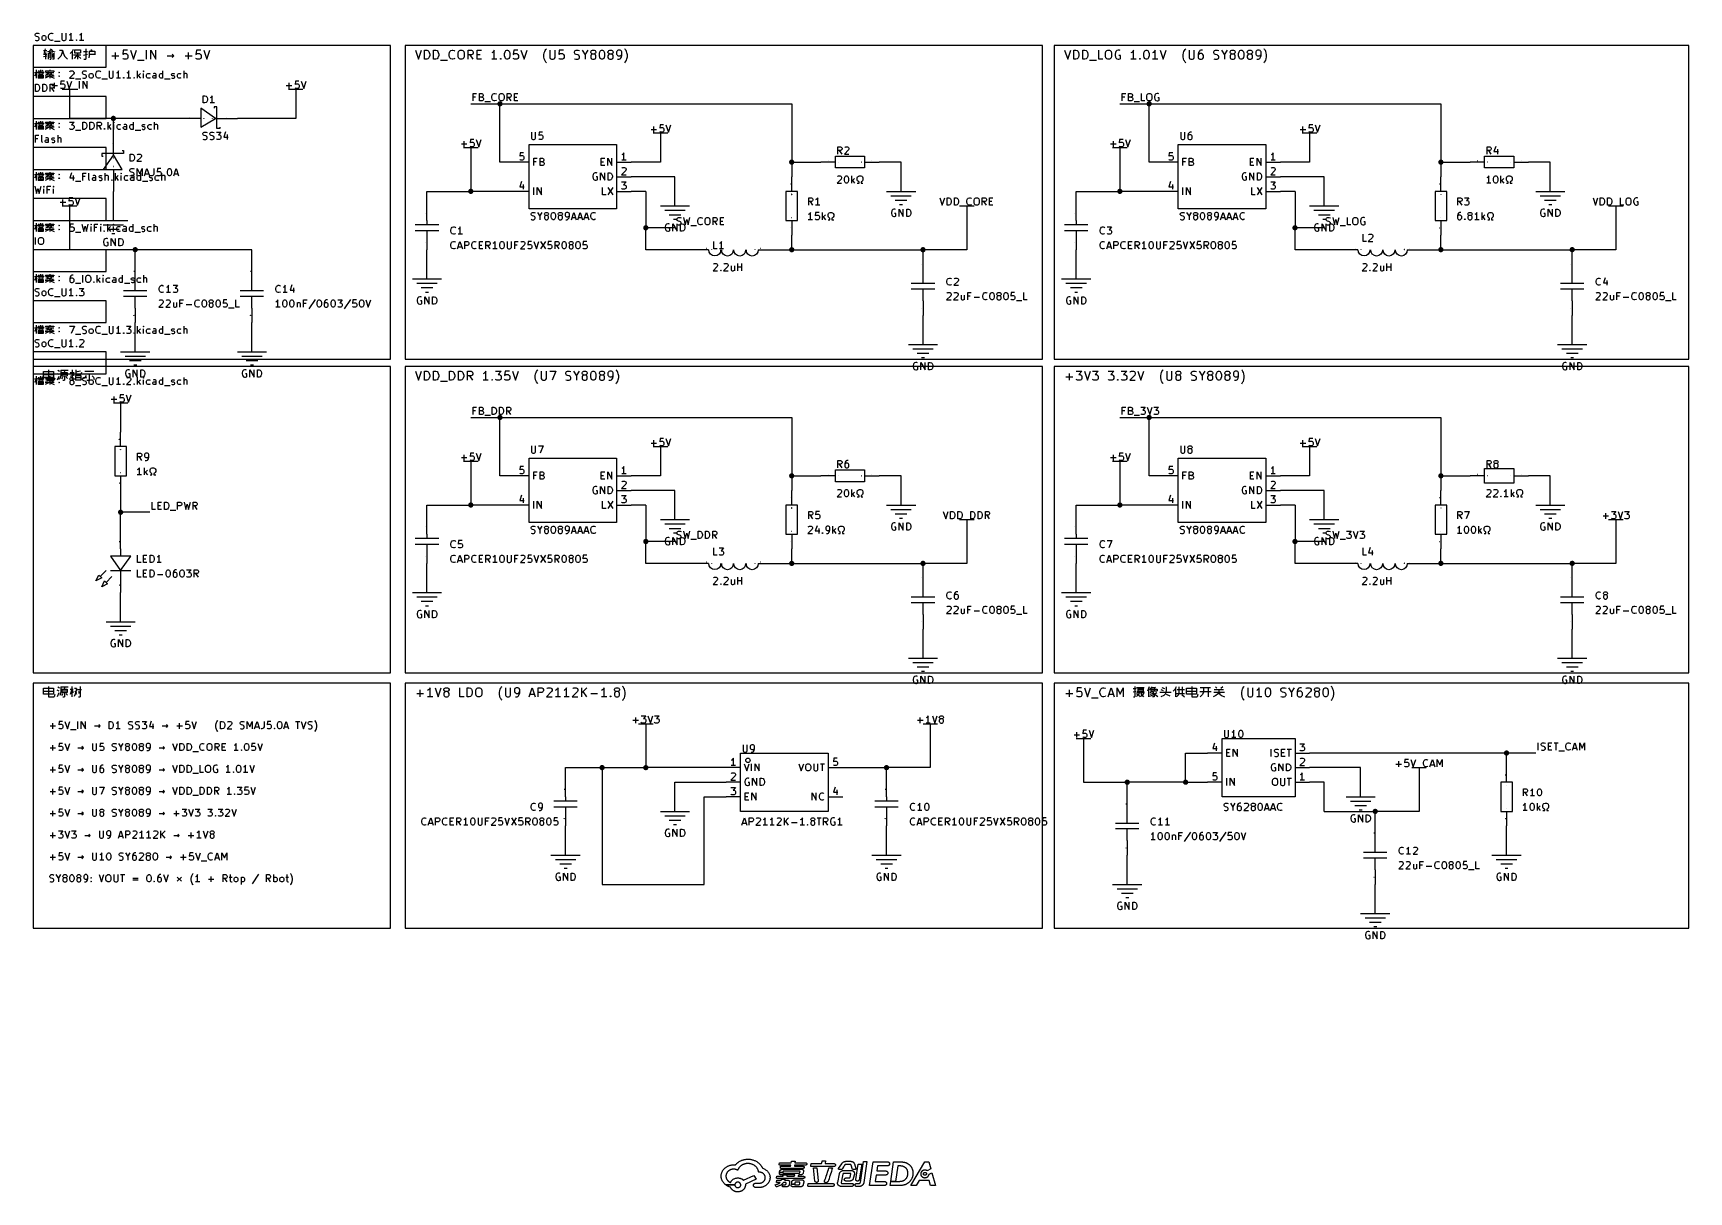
# Model space of a CAD drawing. Header units: millimetres. Extents: x 5 to 293, y -205 to -3.
import ezdxf

# ---------------------------------------------------------------- set-up
doc = ezdxf.new("R2010")
doc.units = ezdxf.units.MM
for name, color, linetype in [('BLUETHIRTYONE', 171, 'CONTINUOUS'), ('GREENSIXTYFIVE', 129, 'CONTINUOUS'), ('LIGHTBLUE', 172, 'CONTINUOUS'), ('LIGHTGREEN', 92, 'CONTINUOUS'), ('LIGHTMAGENTA', 212, 'CONTINUOUS'), ('LIGHTRED', 12, 'CONTINUOUS'), ('RED', 14, 'CONTINUOUS'), ('REDSIX', 19, 'CONTINUOUS'), ('YELLOWTHREE', 44, 'CONTINUOUS')]:
    doc.layers.add(name, color=color, linetype=linetype)

msp = doc.modelspace()

# ---------------------------------------------------------------- linework, layer by layer
at = {"layer": 'BLUETHIRTYONE', "linetype": 'CONTINUOUS'}
for p, q in [((124.8849, -201.8377), (124.8928, -201.7403)), ((124.8928, -201.7403), (124.9059, -201.6439)), ((124.9059, -201.6439), (124.9242, -201.5487)), ((124.9242, -201.5487), (124.9475, -201.4547)), ((124.9475, -201.4547), (124.9758, -201.3621)), ((124.9758, -201.3621), (125.0091, -201.2711)), ((125.0091, -201.2711), (125.0472, -201.1817)), ((125.0472, -201.1817), (125.0901, -201.0941)), ((125.0901, -201.0941), (125.1377, -201.0084)), ((125.1377, -201.0084), (125.19, -200.9248)), ((125.19, -200.9248), (125.2469, -200.8434)), ((125.2469, -200.8434), (125.3083, -200.7644)), ((125.3083, -200.7644), (125.3742, -200.6879)), ((125.3742, -200.6879), (125.4444, -200.6139)), ((125.4444, -200.6139), (125.519, -200.5428)), ((125.519, -200.5428), (125.5969, -200.4747)), ((125.5969, -200.4747), (125.6779, -200.4106)), ((125.6779, -200.4106), (125.7619, -200.3505)), ((125.7244, -201.751), (125.7159, -201.8118)), ((125.7362, -201.6912), (125.7244, -201.751)), ((125.7511, -201.6325), (125.7362, -201.6912)), ((125.7692, -201.5748), (125.7511, -201.6325)), ((125.7619, -200.3505), (125.8486, -200.2946)), ((125.7902, -201.5183), (125.7692, -201.5748)), ((125.8142, -201.4631), (125.7902, -201.5183)), ((125.841, -201.4093), (125.8142, -201.4631)), ((125.8705, -201.3568), (125.841, -201.4093)), ((125.8486, -200.2946), (125.9379, -200.2428)), ((125.9027, -201.3059), (125.8705, -201.3568)), ((125.9375, -201.2565), (125.9027, -201.3059)), ((125.9749, -201.2088), (125.9375, -201.2565)), ((125.9379, -200.2428), (126.0297, -200.1953)), ((126.0146, -201.1628), (125.9749, -201.2088)), ((126.0566, -201.1186), (126.0146, -201.1628)), ((126.0297, -200.1953), (126.1239, -200.1521)), ((126.101, -201.0763), (126.0566, -201.1186)), ((126.1474, -201.036), (126.101, -201.0763)), ((126.1239, -200.1521), (126.2202, -200.1131)), ((126.196, -200.9977), (126.1474, -201.036)), ((126.2465, -200.9615), (126.196, -200.9977)), ((126.2202, -200.1131), (126.3186, -200.0786)), ((126.299, -200.9276), (126.2465, -200.9615)), ((126.3533, -200.8959), (126.299, -200.9276)), ((126.3186, -200.0786), (126.4188, -200.0485)), ((126.4094, -200.8665), (126.3533, -200.8959)), ((126.4671, -200.8396), (126.4094, -200.8665)), ((126.4188, -200.0485), (126.5208, -200.0229)), ((126.5263, -200.8152), (126.4671, -200.8396)), ((126.5208, -200.0229), (126.6244, -200.0018)), ((126.5871, -200.7933), (126.5263, -200.8152)), ((126.6493, -200.7741), (126.5871, -200.7933)), ((126.6244, -200.0018), (126.7293, -199.9853)), ((126.7128, -200.7577), (126.6493, -200.7741)), ((126.7775, -200.7441), (126.7128, -200.7577)), ((126.7293, -199.9853), (126.8356, -199.9734)), ((126.8434, -200.7333), (126.7775, -200.7441)), ((126.8356, -199.9734), (126.943, -199.9663)), ((126.9104, -200.7256), (126.8434, -200.7333)), ((126.9784, -200.7209), (126.9104, -200.7256)), ((126.943, -199.9663), (127.0514, -199.9639)), ((127.0472, -200.7193), (126.9784, -200.7209)), ((127.0959, -200.7201), (127.0472, -200.7193)), ((127.0514, -199.9639), (127.0904, -199.9642)), ((127.0904, -199.9642), (127.1293, -199.965)), ((127.1442, -200.7224), (127.0959, -200.7201)), ((127.1293, -199.965), (127.1681, -199.9664)), ((127.1919, -200.7262), (127.1442, -200.7224)), ((127.1681, -199.9664), (127.2067, -199.9684)), ((127.2392, -200.7315), (127.1919, -200.7262)), ((127.2067, -199.9684), (127.2452, -199.971)), ((127.2859, -200.7383), (127.2392, -200.7315)), ((127.2452, -199.971), (127.2836, -199.9743)), ((127.2836, -199.9743), (127.322, -199.9783)), ((127.332, -200.7465), (127.2859, -200.7383)), ((127.322, -199.9783), (127.3604, -199.9829)), ((127.3776, -200.7562), (127.332, -200.7465)), ((127.3604, -199.9829), (127.3913, -199.9454)), ((127.4225, -200.7672), (127.3776, -200.7562)), ((127.3913, -199.9454), (127.423, -199.9085)), ((127.4668, -200.7796), (127.4225, -200.7672)), ((127.423, -199.9085), (127.4555, -199.8722)), ((127.4555, -199.8722), (127.4887, -199.8364)), ((127.5104, -200.7934), (127.4668, -200.7796)), ((127.4887, -199.8364), (127.5227, -199.8011)), ((127.5534, -200.8085), (127.5104, -200.7934)), ((127.5227, -199.8011), (127.5574, -199.7665)), ((127.5956, -200.825), (127.5534, -200.8085)), ((127.5574, -199.7665), (127.5929, -199.7324)), ((127.5929, -199.7324), (127.6292, -199.6989)), ((127.6372, -200.8427), (127.5956, -200.825)), ((127.6292, -199.6989), (127.6661, -199.666)), ((127.6779, -200.8617), (127.6372, -200.8427)), ((127.6661, -199.666), (127.7038, -199.6337)), ((127.7179, -200.8819), (127.6779, -200.8617)), ((127.7038, -199.6337), (127.7423, -199.6021)), ((127.757, -200.9034), (127.7179, -200.8819)), ((127.7423, -199.6021), (127.7814, -199.5711)), ((127.7817, -200.8401), (127.757, -200.9034)), ((127.7814, -199.5711), (127.8212, -199.5407)), ((127.8089, -200.7779), (127.7817, -200.8401)), ((127.8387, -200.717), (127.8089, -200.7779)), ((127.8212, -199.5407), (127.8618, -199.5109)), ((127.871, -200.6574), (127.8387, -200.717)), ((127.8618, -199.5109), (127.903, -199.4818)), ((127.9057, -200.5992), (127.871, -200.6574)), ((127.903, -199.4818), (127.9449, -199.4534)), ((127.9428, -200.5423), (127.9057, -200.5992)), ((127.9822, -200.4869), (127.9428, -200.5423)), ((127.9449, -199.4534), (128.0336, -199.3967)), ((128.0239, -200.433), (127.9822, -200.4869)), ((128.0678, -200.3806), (128.0239, -200.433)), ((128.0336, -199.3967), (128.1242, -199.3435)), ((128.1138, -200.3299), (128.0678, -200.3806)), ((128.1618, -200.2808), (128.1138, -200.3299)), ((128.1242, -199.3435), (128.2167, -199.2938)), ((128.2119, -200.2334), (128.1618, -200.2808)), ((128.264, -200.1879), (128.2119, -200.2334)), ((128.2167, -199.2938), (128.3108, -199.2476)), ((128.3179, -200.1441), (128.264, -200.1879)), ((128.3108, -199.2476), (128.4067, -199.2049)), ((128.3736, -200.1023), (128.3179, -200.1441)), ((128.4311, -200.0624), (128.3736, -200.1023)), ((128.4067, -199.2049), (128.5042, -199.1658)), ((128.4903, -200.0244), (128.4311, -200.0624)), ((128.5512, -199.9886), (128.4903, -200.0244)), ((128.5042, -199.1658), (128.6032, -199.1303)), ((128.6137, -199.9548), (128.5512, -199.9886)), ((128.6032, -199.1303), (128.7036, -199.0984)), ((128.6776, -199.9232), (128.6137, -199.9548)), ((128.7431, -199.8938), (128.6776, -199.9232)), ((128.7036, -199.0984), (128.8053, -199.0702)), ((128.8099, -199.8667), (128.7431, -199.8938)), ((128.7717, -202.659), (130.563, -201.803)), ((128.8053, -199.0702), (128.9083, -199.0456)), ((128.8781, -199.8419), (128.8099, -199.8667)), ((128.9475, -199.8195), (128.8781, -199.8419)), ((128.9083, -199.0456), (129.0125, -199.0248)), ((129.0182, -199.7995), (128.9475, -199.8195)), ((129.0125, -199.0248), (129.1178, -199.0076)), ((129.0901, -199.782), (129.0182, -199.7995)), ((129.163, -199.7671), (129.0901, -199.782)), ((129.1178, -199.0076), (129.2241, -198.9943)), ((129.237, -199.7547), (129.163, -199.7671)), ((129.2241, -198.9943), (129.3314, -198.9847)), ((129.3119, -199.745), (129.237, -199.7547)), ((129.3878, -199.738), (129.3119, -199.745)), ((129.3314, -198.9847), (129.4395, -198.9789)), ((129.4645, -199.7338), (129.3878, -199.738)), ((129.4395, -198.9789), (129.5483, -198.977)), ((129.5421, -199.7324), (129.4645, -199.7338)), ((129.6322, -199.7343), (129.5421, -199.7324)), ((129.5483, -198.977), (129.674, -198.9796)), ((129.7212, -199.74), (129.6322, -199.7343)), ((129.674, -198.9796), (129.7988, -198.9874)), ((129.809, -199.7494), (129.7212, -199.74)), ((129.7988, -198.9874), (129.9226, -199.0003)), ((129.8956, -199.7625), (129.809, -199.7494)), ((129.9808, -199.7791), (129.8956, -199.7625)), ((129.9226, -199.0003), (130.0452, -199.0183)), ((130.0645, -199.7991), (129.9808, -199.7791)), ((130.0452, -199.0183), (130.1665, -199.0414)), ((130.1466, -199.8225), (130.0645, -199.7991)), ((130.2271, -199.8492), (130.1466, -199.8225)), ((130.1665, -199.0414), (130.2862, -199.0694)), ((130.3058, -199.8791), (130.2271, -199.8492)), ((130.2862, -199.0694), (130.4042, -199.1022)), ((130.3827, -199.912), (130.3058, -199.8791)), ((130.4576, -199.948), (130.3827, -199.912)), ((130.4042, -199.1022), (130.5204, -199.14)), ((130.5305, -199.987), (130.4576, -199.948)), ((130.5204, -199.14), (130.6346, -199.1825)), ((130.6013, -200.0288), (130.5305, -199.987)), ((130.563, -201.803), (130.9721, -202.4483)), ((130.6698, -200.0733), (130.6013, -200.0288)), ((130.6346, -199.1825), (130.7465, -199.2297)), ((130.7359, -200.1205), (130.6698, -200.0733)), ((130.7996, -200.1703), (130.7359, -200.1205)), ((130.7465, -199.2297), (130.8561, -199.2816)), ((130.8609, -200.2226), (130.7996, -200.1703)), ((130.8561, -199.2816), (130.9631, -199.3381)), ((130.9194, -200.2773), (130.8609, -200.2226)), ((130.9753, -200.3344), (130.9194, -200.2773)), ((130.9631, -199.3381), (131.0674, -199.3991)), ((131.0284, -200.3937), (130.9753, -200.3344)), ((131.0785, -200.4551), (131.0284, -200.3937)), ((131.0674, -199.3991), (131.1689, -199.4647)), ((131.1256, -200.5186), (131.0785, -200.4551)), ((131.1697, -200.5841), (131.1256, -200.5186)), ((131.1689, -199.4647), (131.2673, -199.5346)), ((131.2105, -200.6515), (131.1697, -200.5841)), ((131.248, -200.7208), (131.2105, -200.6515)), ((131.2822, -200.7917), (131.248, -200.7208)), ((131.2673, -199.5346), (131.3626, -199.609)), ((131.3129, -200.8643), (131.2822, -200.7917)), ((131.34, -200.9384), (131.3129, -200.8643)), ((131.3634, -201.014), (131.34, -200.9384)), ((131.3626, -199.609), (131.4227, -199.6592)), ((131.383, -201.091), (131.3634, -201.014)), ((131.3988, -201.1693), (131.383, -201.091)), ((131.4106, -201.2488), (131.3988, -201.1693)), ((131.4231, -201.2476), (131.4106, -201.2488)), ((131.4227, -199.6592), (131.4808, -199.711)), ((131.4357, -201.2466), (131.4231, -201.2476)), ((131.4483, -201.2459), (131.4357, -201.2466)), ((131.4609, -201.2455), (131.4483, -201.2459)), ((131.4737, -201.2452), (131.4609, -201.2455)), ((131.4866, -201.2451), (131.4737, -201.2452)), ((131.4808, -199.711), (131.5371, -199.7643)), ((131.5129, -201.245), (131.4866, -201.2451)), ((131.5669, -201.2462), (131.5129, -201.245)), ((131.5371, -199.7643), (131.5914, -199.8191)), ((131.6203, -201.2499), (131.5669, -201.2462)), ((131.5914, -199.8191), (131.6437, -199.8752)), ((131.6728, -201.256), (131.6203, -201.2499)), ((131.6437, -199.8752), (131.694, -199.9326)), ((131.7245, -201.2644), (131.6728, -201.256)), ((131.694, -199.9326), (131.7424, -199.9913)), ((131.7753, -201.275), (131.7245, -201.2644)), ((131.7424, -199.9913), (131.7887, -200.0512)), ((131.8251, -201.2879), (131.7753, -201.275)), ((131.7887, -200.0512), (131.833, -200.1123)), ((131.8738, -201.3029), (131.8251, -201.2879)), ((131.833, -200.1123), (131.8752, -200.1744)), ((131.9215, -201.3199), (131.8738, -201.3029)), ((131.8752, -200.1744), (131.9154, -200.2377)), ((131.9154, -200.2377), (131.9535, -200.3019)), ((131.9679, -201.339), (131.9215, -201.3199)), ((131.9535, -200.3019), (131.9896, -200.367)), ((132.0131, -201.3601), (131.9679, -201.339)), ((131.9896, -200.367), (132.0235, -200.433)), ((132.057, -201.3831), (132.0131, -201.3601)), ((132.0235, -200.433), (132.0553, -200.4998)), ((132.0553, -200.4998), (132.0849, -200.5674)), ((132.0995, -201.4078), (132.057, -201.3831)), ((132.0849, -200.5674), (132.2249, -200.613)), ((132.1406, -201.4344), (132.0995, -201.4078)), ((132.1802, -201.4627), (132.1406, -201.4344)), ((132.2182, -201.4927), (132.1802, -201.4627)), ((132.2545, -201.5242), (132.2182, -201.4927)), ((132.2249, -200.613), (132.3596, -200.6682)), ((132.2892, -201.5573), (132.2545, -201.5242)), ((132.3221, -201.5919), (132.2892, -201.5573)), ((132.3532, -201.6279), (132.3221, -201.5919)), ((132.3823, -201.6653), (132.3532, -201.6279)), ((132.3596, -200.6682), (132.4884, -200.7325)), ((132.4095, -201.7039), (132.3823, -201.6653)), ((132.4347, -201.7438), (132.4095, -201.7039)), ((132.4578, -201.7849), (132.4347, -201.7438)), ((132.4788, -201.8271), (132.4578, -201.7849)), ((132.4884, -200.7325), (132.6108, -200.8056)), ((132.6108, -200.8056), (132.7263, -200.887)), ((132.7263, -200.887), (132.8342, -200.9762)), ((132.8342, -200.9762), (132.9342, -201.0727)), ((132.9342, -201.0727), (133.0257, -201.1762)), ((133.0257, -201.1762), (133.1081, -201.2861)), ((133.1081, -201.2861), (133.1808, -201.402)), ((133.1808, -201.402), (133.2434, -201.5235)), ((133.2434, -201.5235), (133.2954, -201.65)), ((133.2954, -201.65), (133.3361, -201.7811)), ((133.3361, -201.7811), (133.3521, -201.8483)), ((134.9639, -199.8959), (134.9642, -199.89)), ((134.9642, -199.9017), (134.9639, -199.8959)), ((134.9642, -199.89), (134.9648, -199.8842)), ((134.9648, -199.9076), (134.9642, -199.9017)), ((134.9648, -199.8842), (134.966, -199.8785)), ((134.9659, -199.9135), (134.9648, -199.9076)), ((134.9673, -199.9194), (134.9659, -199.9135)), ((134.966, -199.8785), (135.0202, -199.5995)), ((134.9692, -199.9252), (134.9673, -199.9194)), ((134.9714, -199.931), (134.9692, -199.9252)), ((134.974, -199.9368), (134.9714, -199.931)), ((134.977, -199.9424), (134.974, -199.9368)), ((134.9802, -199.948), (134.977, -199.9424)), ((134.9839, -199.9535), (134.9802, -199.948)), ((134.9878, -199.9588), (134.9839, -199.9535)), ((134.992, -199.9641), (134.9878, -199.9588)), ((134.9965, -199.9691), (134.992, -199.9641)), ((135.0013, -199.974), (134.9965, -199.9691)), ((135.0063, -199.9787), (135.0013, -199.974)), ((135.0116, -199.9832), (135.0063, -199.9787)), ((135.0108, -201.4462), (135.0112, -201.4259)), ((135.0113, -201.4658), (135.0108, -201.4462)), ((135.0112, -201.4259), (135.0126, -201.4049)), ((135.0128, -201.4846), (135.0113, -201.4658)), ((135.0172, -199.9876), (135.0116, -199.9832)), ((135.0126, -201.4049), (135.0149, -201.3832)), ((135.0152, -201.5028), (135.0128, -201.4846)), ((135.0149, -201.3832), (135.0182, -201.3608)), ((135.0186, -201.5202), (135.0152, -201.5028)), ((135.0229, -199.9916), (135.0172, -199.9876)), ((135.0182, -201.3608), (135.0288, -201.2986)), ((135.023, -201.5369), (135.0186, -201.5202)), ((135.0202, -199.5995), (137.0787, -199.5995)), ((135.0289, -199.9955), (135.0229, -199.9916)), ((135.0284, -201.5529), (135.023, -201.5369)), ((135.0348, -201.5682), (135.0284, -201.5529)), ((135.0288, -201.2986), (135.0578, -201.1292)), ((135.0288, -201.2986), (135.6046, -201.2986)), ((135.6046, -201.2986), (135.0288, -201.2986)), ((135.0351, -199.999), (135.0289, -199.9955)), ((135.0421, -201.5828), (135.0348, -201.5682)), ((135.0414, -200.0023), (135.0351, -199.999)), ((135.048, -200.0053), (135.0414, -200.0023)), ((135.0505, -201.5967), (135.0421, -201.5828)), ((135.0546, -200.0081), (135.048, -200.0053)), ((135.0598, -201.6099), (135.0505, -201.5967)), ((135.0615, -200.0104), (135.0546, -200.0081)), ((135.0578, -201.1292), (135.0693, -201.0826)), ((135.0702, -201.6223), (135.0598, -201.6099)), ((135.0685, -200.0125), (135.0615, -200.0104)), ((135.0756, -200.0142), (135.0685, -200.0125)), ((135.0693, -201.0826), (135.0832, -201.039)), ((135.0816, -201.6341), (135.0702, -201.6223)), ((135.0828, -200.0155), (135.0756, -200.0142)), ((135.094, -201.6451), (135.0816, -201.6341)), ((135.0901, -200.0165), (135.0828, -200.0155)), ((135.0832, -201.039), (135.0911, -201.0182)), ((135.0975, -200.017), (135.0901, -200.0165)), ((135.0911, -201.0182), (135.0996, -200.9982)), ((135.1074, -201.6554), (135.094, -201.6451)), ((137.0099, -200.017), (135.0975, -200.017)), ((135.0996, -200.9982), (135.1087, -200.9789)), ((135.1219, -201.665), (135.1074, -201.6554)), ((135.1087, -200.9789), (135.1185, -200.9603)), ((135.1185, -200.9603), (135.1289, -200.9425)), ((135.1374, -201.6739), (135.1219, -201.665)), ((135.1289, -200.9425), (135.1399, -200.9255)), ((135.1539, -201.6821), (135.1374, -201.6739)), ((135.1399, -200.9255), (135.1515, -200.9091)), ((135.1515, -200.9091), (135.1638, -200.8935)), ((135.1715, -201.6896), (135.1539, -201.6821)), ((135.1638, -200.8935), (135.1767, -200.8787)), ((135.1902, -201.6964), (135.1715, -201.6896)), ((135.1767, -200.8787), (135.1902, -200.8646)), ((135.1896, -200.4621), (135.1899, -200.4556)), ((135.1898, -200.4686), (135.1896, -200.4621)), ((135.1903, -200.475), (135.1898, -200.4686)), ((135.1899, -200.4556), (135.1905, -200.4489)), ((135.1902, -200.8646), (135.2043, -200.8512)), ((135.2099, -201.7024), (135.1902, -201.6964)), ((135.1912, -200.4812), (135.1903, -200.475)), ((135.1905, -200.4489), (135.1914, -200.4422)), ((135.1924, -200.4874), (135.1912, -200.4812)), ((135.1914, -200.4422), (135.2311, -200.2239)), ((135.1939, -200.4934), (135.1924, -200.4874)), ((135.1958, -200.4992), (135.1939, -200.4934)), ((135.198, -200.505), (135.1958, -200.4992)), ((135.2005, -200.5105), (135.198, -200.505)), ((135.2033, -200.5159), (135.2005, -200.5105)), ((135.2065, -200.5211), (135.2033, -200.5159)), ((135.2043, -200.8512), (135.2191, -200.8386)), ((135.2099, -200.5262), (135.2065, -200.5211)), ((135.2136, -200.531), (135.2099, -200.5262)), ((135.2307, -201.7077), (135.2099, -201.7024)), ((135.2175, -200.5357), (135.2136, -200.531)), ((135.2218, -200.5401), (135.2175, -200.5357)), ((135.2191, -200.8386), (135.2345, -200.8268)), ((135.2263, -200.5443), (135.2218, -200.5401)), ((135.231, -200.5483), (135.2263, -200.5443)), ((135.2525, -201.7124), (135.2307, -201.7077)), ((135.2361, -200.552), (135.231, -200.5483)), ((135.2311, -200.2239), (136.9702, -200.2239)), ((135.2345, -200.8268), (135.2505, -200.8157)), ((135.2413, -200.5555), (135.2361, -200.552)), ((135.2468, -200.5587), (135.2413, -200.5555)), ((135.2525, -200.5617), (135.2468, -200.5587)), ((135.2505, -200.8157), (135.2671, -200.8053)), ((135.2584, -200.5644), (135.2525, -200.5617)), ((135.2754, -201.7163), (135.2525, -201.7124)), ((135.2645, -200.5668), (135.2584, -200.5644)), ((135.2708, -200.569), (135.2645, -200.5668)), ((135.2671, -200.8053), (135.2844, -200.7957)), ((135.2773, -200.5708), (135.2708, -200.569)), ((135.2995, -201.7195), (135.2754, -201.7163)), ((135.284, -200.5723), (135.2773, -200.5708)), ((135.2909, -200.5735), (135.284, -200.5723)), ((135.2844, -200.7957), (135.3023, -200.7869)), ((135.298, -200.5743), (135.2909, -200.5735)), ((135.3052, -200.5749), (135.298, -200.5743)), ((135.3246, -201.722), (135.2995, -201.7195)), ((135.3023, -200.7869), (135.3208, -200.7788)), ((135.3125, -200.575), (135.3052, -200.5749)), ((139.1644, -200.575), (135.3125, -200.575)), ((135.3208, -200.7788), (135.3399, -200.7715)), ((135.3508, -201.7238), (135.3246, -201.722)), ((135.3399, -200.7715), (135.3596, -200.7649)), ((135.3781, -201.7248), (135.3508, -201.7238)), ((135.3596, -200.7649), (135.38, -200.7591)), ((135.4065, -201.7252), (135.3781, -201.7248)), ((135.38, -200.7591), (135.401, -200.7541)), ((135.401, -200.7541), (135.4226, -200.7499)), ((135.6069, -201.7252), (135.4065, -201.7252)), ((135.4226, -200.7499), (135.4449, -200.7464)), ((135.4449, -200.7464), (135.4677, -200.7437)), ((135.4677, -200.7437), (135.4912, -200.7417)), ((135.4912, -200.7417), (135.5154, -200.7405)), ((135.5154, -200.7405), (135.5401, -200.7402)), ((135.5401, -200.7402), (138.8303, -200.7402)), ((135.6047, -201.2904), (135.6046, -201.2986)), ((135.6046, -201.2986), (135.6048, -201.3065)), ((135.6052, -201.2819), (135.6047, -201.2904)), ((135.6048, -201.3065), (135.6053, -201.3141)), ((135.6059, -201.2731), (135.6052, -201.2819)), ((135.6053, -201.3141), (135.606, -201.3214)), ((135.6069, -201.264), (135.6059, -201.2731)), ((135.606, -201.3214), (135.6071, -201.3285)), ((135.6194, -201.1786), (135.6069, -201.264)), ((135.6117, -201.7512), (135.6069, -201.7252)), ((135.6069, -201.7252), (136.275, -201.7252)), ((136.275, -201.7252), (135.6069, -201.7252)), ((135.6071, -201.3285), (135.6084, -201.3352)), ((135.6084, -201.3352), (135.6101, -201.3416)), ((135.6101, -201.3416), (135.612, -201.3478)), ((135.6166, -201.7754), (135.6117, -201.7512)), ((135.612, -201.3478), (135.6142, -201.3536)), ((135.6142, -201.3536), (135.6166, -201.3592)), ((135.6166, -201.3592), (135.6194, -201.3644)), ((135.6217, -201.7979), (135.6166, -201.7754)), ((135.6207, -201.172), (135.6194, -201.1786)), ((135.6194, -201.3644), (135.6224, -201.3694)), ((135.6223, -201.1656), (135.6207, -201.172)), ((135.6267, -201.8191), (135.6217, -201.7979)), ((135.624, -201.1595), (135.6223, -201.1656)), ((135.6224, -201.3694), (135.6257, -201.3741)), ((135.626, -201.1537), (135.624, -201.1595)), ((135.6257, -201.3741), (135.6292, -201.3785)), ((135.6283, -201.1482), (135.626, -201.1537)), ((135.6308, -201.1429), (135.6283, -201.1482)), ((135.6292, -201.3785), (135.6331, -201.3826)), ((135.6335, -201.1378), (135.6308, -201.1429)), ((135.6331, -201.3826), (135.6372, -201.3864)), ((135.6364, -201.133), (135.6335, -201.1378)), ((135.6395, -201.1285), (135.6364, -201.133)), ((135.6372, -201.3864), (135.6415, -201.3899)), ((135.6429, -201.1242), (135.6395, -201.1285)), ((135.6415, -201.3899), (135.6461, -201.3932)), ((135.6465, -201.1201), (135.6429, -201.1242)), ((135.6461, -201.3932), (135.651, -201.3961)), ((135.6503, -201.1163), (135.6465, -201.1201)), ((135.6542, -201.1126), (135.6503, -201.1163)), ((135.651, -201.3961), (135.6561, -201.3988)), ((135.6584, -201.1093), (135.6542, -201.1126)), ((135.6561, -201.3988), (135.6615, -201.4012)), ((135.6628, -201.1061), (135.6584, -201.1093)), ((135.6615, -201.4012), (135.6671, -201.4033)), ((135.6674, -201.1031), (135.6628, -201.1061)), ((135.6671, -201.4033), (135.673, -201.4051)), ((135.6722, -201.1004), (135.6674, -201.1031)), ((135.6772, -201.0979), (135.6722, -201.1004)), ((135.673, -201.4051), (135.6791, -201.4066)), ((135.6824, -201.0955), (135.6772, -201.0979)), ((135.6791, -201.4066), (135.6855, -201.4079)), ((135.6878, -201.0934), (135.6824, -201.0955)), ((135.6855, -201.4079), (135.6921, -201.4089)), ((135.6933, -201.0915), (135.6878, -201.0934)), ((135.6921, -201.4089), (135.699, -201.4096)), ((135.699, -201.0897), (135.6933, -201.0915)), ((135.7049, -201.0881), (135.699, -201.0897)), ((135.699, -201.4096), (135.7061, -201.41)), ((135.711, -201.0868), (135.7049, -201.0881)), ((135.7061, -201.41), (135.7134, -201.4101)), ((135.7173, -201.0856), (135.711, -201.0868)), ((135.7134, -201.4101), (138.442, -201.4101)), ((135.7237, -201.0845), (135.7173, -201.0856)), ((135.737, -201.083), (135.7237, -201.0845)), ((135.751, -201.0821), (135.737, -201.083)), ((135.7656, -201.0818), (135.751, -201.0821)), ((138.4942, -201.0818), (135.7656, -201.0818)), ((136.275, -201.7252), (136.2948, -201.8021)), ((137.7197, -201.7252), (136.275, -201.7252)), ((136.2948, -201.8021), (136.2999, -201.8233)), ((136.9702, -200.2239), (137.0099, -200.017)), ((137.0787, -199.5995), (137.1059, -199.4059)), ((137.1059, -199.4059), (137.1072, -199.4003)), ((137.1072, -199.4003), (137.1087, -199.3948)), ((137.1087, -199.3948), (137.1105, -199.3895)), ((137.1105, -199.3895), (137.1125, -199.3843)), ((137.1125, -199.3843), (137.1147, -199.3793)), ((137.1147, -199.3793), (137.1171, -199.3744)), ((137.1171, -199.3744), (137.1197, -199.3697)), ((137.1197, -199.3697), (137.1225, -199.3652)), ((137.1225, -199.3652), (137.1254, -199.3608)), ((137.1254, -199.3608), (137.1286, -199.3565)), ((137.1286, -199.3565), (137.1319, -199.3525)), ((137.1319, -199.3525), (137.1354, -199.3486)), ((137.1354, -199.3486), (137.139, -199.3449)), ((137.139, -199.3449), (137.1428, -199.3413)), ((137.1428, -199.3413), (137.1467, -199.3379)), ((137.1467, -199.3379), (137.1508, -199.3347)), ((137.1508, -199.3347), (137.1549, -199.3317)), ((137.1549, -199.3317), (137.1592, -199.3289)), ((137.1592, -199.3289), (137.1636, -199.3262)), ((137.1636, -199.3262), (137.1681, -199.3237)), ((137.1681, -199.3237), (137.1727, -199.3214)), ((137.1727, -199.3214), (137.1774, -199.3193)), ((137.1774, -199.3193), (137.1821, -199.3174)), ((137.1821, -199.3174), (137.1869, -199.3157)), ((137.1869, -199.3157), (137.1918, -199.3142)), ((137.1918, -199.3142), (137.1967, -199.3128)), ((137.1967, -199.3128), (137.2017, -199.3117)), ((137.2017, -199.3117), (137.2067, -199.3108)), ((137.2067, -199.3108), (137.2117, -199.3101)), ((137.2117, -199.3101), (137.2168, -199.3095)), ((137.2168, -199.3095), (137.2219, -199.3092)), ((137.2219, -199.3092), (137.227, -199.3091)), ((137.227, -199.3091), (137.774, -199.3091)), ((137.6654, -200.0151), (137.6257, -200.222)), ((137.6257, -200.222), (139.1644, -200.222)), ((139.5652, -200.0151), (137.6654, -200.0151)), ((137.6797, -201.8081), (137.6921, -201.7836)), ((137.6921, -201.7836), (137.7054, -201.7561)), ((137.7054, -201.7561), (137.7197, -201.7252)), ((137.774, -199.3091), (137.7197, -199.6014)), ((137.7197, -199.6014), (139.5652, -199.6014)), ((138.3523, -201.8021), (138.3252, -201.8458)), ((138.3641, -201.7819), (138.3523, -201.8021)), ((138.3696, -201.7721), (138.3641, -201.7819)), ((138.3746, -201.7626), (138.3696, -201.7721)), ((138.3791, -201.7531), (138.3746, -201.7626)), ((138.3832, -201.7437), (138.3791, -201.7531)), ((138.3868, -201.7344), (138.3832, -201.7437)), ((138.3898, -201.7252), (138.3868, -201.7344)), ((138.5903, -201.7252), (138.3898, -201.7252)), ((138.442, -201.4101), (138.4507, -201.41)), ((138.4507, -201.41), (138.4592, -201.4096)), ((138.4592, -201.4096), (138.4674, -201.4088)), ((138.4674, -201.4088), (138.4754, -201.4078)), ((138.4754, -201.4078), (138.4832, -201.4065)), ((138.4832, -201.4065), (138.4907, -201.4049)), ((138.4907, -201.4049), (138.498, -201.4031)), ((138.5112, -201.0822), (138.4942, -201.0818)), ((138.498, -201.4031), (138.505, -201.4009)), ((138.505, -201.4009), (138.5118, -201.3985)), ((138.5269, -201.0835), (138.5112, -201.0822)), ((138.5118, -201.3985), (138.5184, -201.3957)), ((138.5184, -201.3957), (138.5248, -201.3927)), ((138.5248, -201.3927), (138.5309, -201.3894)), ((138.5343, -201.0844), (138.5269, -201.0835)), ((138.5309, -201.3894), (138.5368, -201.3858)), ((138.5414, -201.0855), (138.5343, -201.0844)), ((138.5368, -201.3858), (138.5424, -201.382)), ((138.5481, -201.0868), (138.5414, -201.0855)), ((138.5424, -201.382), (138.5478, -201.3778)), ((138.5478, -201.3778), (138.5529, -201.3734)), ((138.5545, -201.0884), (138.5481, -201.0868)), ((138.5529, -201.3734), (138.5579, -201.3686)), ((138.5607, -201.0901), (138.5545, -201.0884)), ((138.5579, -201.3686), (138.5625, -201.3636)), ((138.5665, -201.092), (138.5607, -201.0901)), ((138.5625, -201.3636), (138.567, -201.3583)), ((138.572, -201.0941), (138.5665, -201.092)), ((138.567, -201.3583), (138.5712, -201.3528)), ((138.5712, -201.3528), (138.5752, -201.3469)), ((138.5771, -201.0964), (138.572, -201.0941)), ((138.5752, -201.3469), (138.5789, -201.3408)), ((138.582, -201.0989), (138.5771, -201.0964)), ((138.5789, -201.3408), (138.5824, -201.3344)), ((138.5865, -201.1015), (138.582, -201.0989)), ((138.5824, -201.3344), (138.5856, -201.3277)), ((138.5856, -201.3277), (138.5886, -201.3207)), ((138.5908, -201.1044), (138.5865, -201.1015)), ((138.5886, -201.3207), (138.5914, -201.3134)), ((138.6539, -201.7236), (138.5903, -201.7252)), ((138.5947, -201.1074), (138.5908, -201.1044)), ((138.5914, -201.3134), (138.5961, -201.2981)), ((138.5983, -201.1106), (138.5947, -201.1074)), ((138.5961, -201.2981), (138.5999, -201.2816)), ((138.6016, -201.114), (138.5983, -201.1106)), ((138.5999, -201.2816), (138.6028, -201.264)), ((138.6046, -201.1175), (138.6016, -201.114)), ((138.6028, -201.264), (138.6153, -201.1786)), ((138.6073, -201.1213), (138.6046, -201.1175)), ((138.6096, -201.1252), (138.6073, -201.1213)), ((138.6117, -201.1292), (138.6096, -201.1252)), ((138.6135, -201.1334), (138.6117, -201.1292)), ((138.6149, -201.1378), (138.6135, -201.1334)), ((138.616, -201.1424), (138.6149, -201.1378)), ((138.6153, -201.1786), (138.6163, -201.173)), ((138.6168, -201.1471), (138.616, -201.1424)), ((138.6163, -201.173), (138.617, -201.1675)), ((138.6174, -201.152), (138.6168, -201.1471)), ((138.617, -201.1675), (138.6175, -201.1622)), ((138.6176, -201.157), (138.6174, -201.152)), ((138.6175, -201.1622), (138.6176, -201.157)), ((138.714, -201.719), (138.6539, -201.7236)), ((138.7707, -201.7112), (138.714, -201.719)), ((138.8238, -201.7004), (138.7707, -201.7112)), ((138.8733, -201.6866), (138.8238, -201.7004)), ((138.8303, -200.7402), (138.8588, -200.7405)), ((138.8588, -200.7405), (138.8861, -200.7416)), ((138.8968, -201.6785), (138.8733, -201.6866)), ((138.8861, -200.7416), (138.9123, -200.7434)), ((138.9193, -201.6696), (138.8968, -201.6785)), ((138.9123, -200.7434), (138.9374, -200.7459)), ((138.9409, -201.66), (138.9193, -201.6696)), ((138.9374, -200.7459), (138.9614, -200.7491)), ((138.9617, -201.6497), (138.9409, -201.66)), ((138.9614, -200.7491), (138.9843, -200.753)), ((138.9815, -201.6386), (138.9617, -201.6497)), ((139.0005, -201.6267), (138.9815, -201.6386)), ((138.9843, -200.753), (139.0062, -200.7576)), ((139.0185, -201.6141), (139.0005, -201.6267)), ((139.0062, -200.7576), (139.027, -200.7629)), ((139.0357, -201.6008), (139.0185, -201.6141)), ((139.027, -200.7629), (139.0467, -200.769)), ((139.0519, -201.5867), (139.0357, -201.6008)), ((139.0467, -200.769), (139.0653, -200.7757)), ((139.0672, -201.5718), (139.0519, -201.5867)), ((139.0653, -200.7757), (139.0829, -200.7832)), ((139.0816, -201.5562), (139.0672, -201.5718)), ((139.0951, -201.5399), (139.0816, -201.5562)), ((139.0829, -200.7832), (139.0995, -200.7914)), ((139.1077, -201.5228), (139.0951, -201.5399)), ((139.0995, -200.7914), (139.115, -200.8003)), ((139.1193, -201.505), (139.1077, -201.5228)), ((139.115, -200.8003), (139.1294, -200.8099)), ((139.13, -201.4864), (139.1193, -201.505)), ((139.1294, -200.8099), (139.1428, -200.8202)), ((139.1398, -201.4672), (139.13, -201.4864)), ((139.1487, -201.4471), (139.1398, -201.4672)), ((139.1428, -200.8202), (139.1553, -200.8313)), ((139.1566, -201.4264), (139.1487, -201.4471)), ((139.1553, -200.8313), (139.1666, -200.843)), ((139.1636, -201.4049), (139.1566, -201.4264)), ((139.1697, -201.3827), (139.1636, -201.4049)), ((139.1644, -200.222), (139.1757, -200.2223)), ((139.1732, -200.5749), (139.1644, -200.575)), ((139.1666, -200.843), (139.177, -200.8555)), ((139.179, -201.3361), (139.1697, -201.3827)), ((139.1818, -200.5743), (139.1732, -200.5749)), ((139.1757, -200.2223), (139.1867, -200.2231)), ((139.177, -200.8555), (139.1864, -200.8686)), ((139.2187, -201.1046), (139.179, -201.3361)), ((139.1904, -200.5735), (139.1818, -200.5743)), ((139.1864, -200.8686), (139.1947, -200.8825)), ((139.1867, -200.2231), (139.1976, -200.2245)), ((139.1989, -200.5723), (139.1904, -200.5735)), ((139.1947, -200.8825), (139.2021, -200.8971)), ((139.1976, -200.2245), (139.2083, -200.2264)), ((139.2073, -200.5707), (139.1989, -200.5723)), ((139.2021, -200.8971), (139.2084, -200.9124)), ((139.2155, -200.5689), (139.2073, -200.5707)), ((139.2083, -200.2264), (139.2187, -200.2288)), ((139.2084, -200.9124), (139.2138, -200.9284)), ((139.2138, -200.9284), (139.2182, -200.9451)), ((139.2237, -200.5667), (139.2155, -200.5689)), ((139.2182, -200.9451), (139.2216, -200.9626)), ((139.2187, -200.2288), (139.2288, -200.2317)), ((139.2219, -201.0821), (139.2187, -201.1046)), ((139.2216, -200.9626), (139.224, -200.9807)), ((139.2242, -201.0604), (139.2219, -201.0821)), ((139.2316, -200.5642), (139.2237, -200.5667)), ((139.224, -200.9807), (139.2255, -200.9996)), ((139.2256, -201.0394), (139.2242, -201.0604)), ((139.2255, -200.9996), (139.226, -201.0192)), ((139.226, -201.0192), (139.2256, -201.0394)), ((139.2288, -200.2317), (139.2387, -200.235)), ((139.2394, -200.5614), (139.2316, -200.5642)), ((139.2387, -200.235), (139.2484, -200.2389)), ((139.2471, -200.5583), (139.2394, -200.5614)), ((139.2545, -200.555), (139.2471, -200.5583)), ((139.2484, -200.2389), (139.2577, -200.2431)), ((139.2618, -200.5513), (139.2545, -200.555)), ((139.2577, -200.2431), (139.2667, -200.2478)), ((139.2689, -200.5474), (139.2618, -200.5513)), ((139.2667, -200.2478), (139.2753, -200.2529)), ((139.2758, -200.5432), (139.2689, -200.5474)), ((139.2753, -200.2529), (139.2837, -200.2585)), ((139.2824, -200.5387), (139.2758, -200.5432)), ((139.2889, -200.534), (139.2824, -200.5387)), ((139.2837, -200.2585), (139.2916, -200.2643)), ((139.2951, -200.529), (139.2889, -200.534)), ((139.2916, -200.2643), (139.2992, -200.2706)), ((139.301, -200.5238), (139.2951, -200.529)), ((139.2992, -200.2706), (139.3064, -200.2772)), ((139.3067, -200.5184), (139.301, -200.5238)), ((139.3064, -200.2772), (139.3131, -200.2842)), ((139.3121, -200.5127), (139.3067, -200.5184)), ((139.3172, -200.5068), (139.3121, -200.5127)), ((139.3131, -200.2842), (139.3195, -200.2915)), ((139.3221, -200.5006), (139.3172, -200.5068)), ((139.3195, -200.2915), (139.3254, -200.299)), ((139.3266, -200.4943), (139.3221, -200.5006)), ((139.3254, -200.299), (139.3308, -200.3069)), ((139.3309, -200.4878), (139.3266, -200.4943)), ((139.3308, -200.3069), (139.3358, -200.3151)), ((139.3348, -200.481), (139.3309, -200.4878)), ((139.3383, -200.4741), (139.3348, -200.481)), ((139.3358, -200.3151), (139.3402, -200.3235)), ((139.3416, -200.467), (139.3383, -200.4741)), ((139.3402, -200.3235), (139.3442, -200.3321)), ((139.3445, -200.4597), (139.3416, -200.467)), ((139.3442, -200.3321), (139.3476, -200.341)), ((139.347, -200.4522), (139.3445, -200.4597)), ((139.3491, -200.4446), (139.347, -200.4522)), ((139.3476, -200.341), (139.3505, -200.3501)), ((139.3509, -200.4368), (139.3491, -200.4446)), ((139.3505, -200.3501), (139.3529, -200.3594)), ((139.3523, -200.4289), (139.3509, -200.4368)), ((139.3543, -200.4186), (139.3523, -200.4289)), ((139.3529, -200.3594), (139.3546, -200.3689)), ((139.3556, -200.4084), (139.3543, -200.4186)), ((139.3546, -200.3689), (139.3558, -200.3786)), ((139.3563, -200.3984), (139.3556, -200.4084)), ((139.3558, -200.3786), (139.3564, -200.3884)), ((139.3564, -200.3884), (139.3563, -200.3984)), ((139.5652, -199.6014), (139.5777, -199.6017)), ((139.5765, -200.0149), (139.5652, -200.0151)), ((139.5876, -200.0143), (139.5765, -200.0149)), ((139.5777, -199.6017), (139.5899, -199.6027)), ((139.5985, -200.0132), (139.5876, -200.0143)), ((139.5899, -199.6027), (139.602, -199.6042)), ((139.6093, -200.0118), (139.5985, -200.0132)), ((139.602, -199.6042), (139.6139, -199.6064)), ((139.6198, -200.0099), (139.6093, -200.0118)), ((139.6139, -199.6064), (139.6255, -199.6091)), ((139.6301, -200.0077), (139.6198, -200.0099)), ((139.6255, -199.6091), (139.6369, -199.6124)), ((139.6402, -200.0051), (139.6301, -200.0077)), ((139.6369, -199.6124), (139.6481, -199.6163)), ((139.6501, -200.0021), (139.6402, -200.0051)), ((139.6481, -199.6163), (139.6589, -199.6207)), ((139.6598, -199.9987), (139.6501, -200.0021)), ((139.6589, -199.6207), (139.6695, -199.6256)), ((139.6691, -199.995), (139.6598, -199.9987)), ((139.6783, -199.991), (139.6691, -199.995)), ((139.6695, -199.6256), (139.6797, -199.631)), ((139.6871, -199.9866), (139.6783, -199.991)), ((139.6797, -199.631), (139.6897, -199.6369)), ((139.6957, -199.9819), (139.6871, -199.9866)), ((139.6897, -199.6369), (139.6993, -199.6432)), ((139.704, -199.9769), (139.6957, -199.9819)), ((139.6993, -199.6432), (139.7085, -199.65)), ((139.712, -199.9716), (139.704, -199.9769)), ((139.7085, -199.65), (139.7173, -199.6573)), ((139.7197, -199.966), (139.712, -199.9716)), ((139.7173, -199.6573), (139.7258, -199.665)), ((139.7271, -199.9602), (139.7197, -199.966)), ((139.7258, -199.665), (139.7338, -199.673)), ((139.7341, -199.954), (139.7271, -199.9602)), ((139.7338, -199.673), (139.7414, -199.6815)), ((139.7409, -199.9476), (139.7341, -199.954)), ((139.7472, -199.9409), (139.7409, -199.9476)), ((139.7414, -199.6815), (139.7486, -199.6903)), ((139.7532, -199.934), (139.7472, -199.9409)), ((139.7486, -199.6903), (139.7553, -199.6995)), ((139.7589, -199.9268), (139.7532, -199.934)), ((139.7553, -199.6995), (139.7615, -199.7091)), ((139.7641, -199.9195), (139.7589, -199.9268)), ((139.7615, -199.7091), (139.7673, -199.7189)), ((139.769, -199.9119), (139.7641, -199.9195)), ((139.7673, -199.7189), (139.7725, -199.7291)), ((139.7735, -199.904), (139.769, -199.9119)), ((139.7725, -199.7291), (139.7772, -199.7396)), ((139.7775, -199.896), (139.7735, -199.904)), ((139.7772, -199.7396), (139.7813, -199.7503)), ((139.7812, -199.8878), (139.7775, -199.896)), ((139.7844, -199.8795), (139.7812, -199.8878)), ((139.7813, -199.7503), (139.7849, -199.7613)), ((139.7872, -199.8709), (139.7844, -199.8795)), ((139.7849, -199.7613), (139.7879, -199.7726)), ((139.7895, -199.8622), (139.7872, -199.8709)), ((139.7879, -199.7726), (139.7903, -199.7841)), ((139.7914, -199.8533), (139.7895, -199.8622)), ((139.7903, -199.7841), (139.7921, -199.7958)), ((139.7928, -199.8443), (139.7914, -199.8533)), ((139.7921, -199.7958), (139.7933, -199.8076)), ((139.7936, -199.8319), (139.7928, -199.8443)), ((139.7933, -199.8076), (139.7938, -199.8197)), ((139.7938, -199.8197), (139.7936, -199.8319)), ((140.4817, -200.1499), (140.4818, -200.1431)), ((140.4819, -200.1563), (140.4817, -200.1499)), ((140.4818, -200.1399), (140.482, -200.1369)), ((140.4818, -200.1431), (140.4818, -200.1399)), ((140.4824, -200.1626), (140.4819, -200.1563)), ((140.482, -200.1369), (140.4822, -200.1339)), ((140.4822, -200.1339), (140.4824, -200.1324)), ((140.4824, -200.1324), (140.4826, -200.131)), ((140.4833, -200.1688), (140.4824, -200.1626)), ((140.4826, -200.131), (140.4829, -200.1295)), ((140.4829, -200.1295), (140.4831, -200.1281)), ((140.4831, -200.1281), (140.4835, -200.1267)), ((140.4845, -200.1749), (140.4833, -200.1688)), ((140.4835, -200.1267), (140.4838, -200.1252)), ((140.4838, -200.1252), (140.5235, -199.7362)), ((140.486, -200.1809), (140.4845, -200.1749)), ((140.4878, -200.1868), (140.486, -200.1809)), ((140.49, -200.1926), (140.4878, -200.1868)), ((140.4924, -200.1983), (140.49, -200.1926)), ((140.4951, -200.2039), (140.4924, -200.1983)), ((140.4981, -200.2093), (140.4951, -200.2039)), ((140.5014, -200.2146), (140.4981, -200.2093)), ((140.505, -200.2197), (140.5014, -200.2146)), ((140.5088, -200.2246), (140.505, -200.2197)), ((140.5128, -200.2294), (140.5088, -200.2246)), ((140.5171, -200.234), (140.5128, -200.2294)), ((140.5217, -200.2384), (140.5171, -200.234)), ((140.5264, -200.2426), (140.5217, -200.2384)), ((140.5235, -199.7362), (142.369, -199.7343)), ((140.5314, -200.2466), (140.5264, -200.2426)), ((140.5366, -200.2504), (140.5314, -200.2466)), ((140.542, -200.254), (140.5366, -200.2504)), ((140.5476, -200.2574), (140.542, -200.254)), ((140.5533, -200.2605), (140.5476, -200.2574)), ((140.5593, -200.2634), (140.5533, -200.2605)), ((140.5654, -200.266), (140.5593, -200.2634)), ((140.5717, -200.2684), (140.5654, -200.266)), ((140.5781, -200.2705), (140.5717, -200.2684)), ((140.5847, -200.2723), (140.5781, -200.2705)), ((140.5914, -200.2739), (140.5847, -200.2723)), ((140.5983, -200.2751), (140.5914, -200.2739)), ((140.6053, -200.2761), (140.5983, -200.2751)), ((140.6123, -200.2767), (140.6053, -200.2761)), ((140.6195, -200.2771), (140.6123, -200.2767)), ((140.6195, -200.279), (140.6195, -200.2771)), ((144.4568, -200.279), (140.6195, -200.279)), ((140.9473, -200.5086), (140.9473, -200.5067)), ((140.9473, -200.5067), (141.5381, -200.5067)), ((141.2145, -202.8032), (140.9473, -200.5086)), ((141.5381, -200.5067), (141.7907, -202.7197)), ((142.369, -199.7343), (142.4379, -199.368)), ((142.4379, -199.368), (142.4389, -199.362)), ((142.4389, -199.362), (142.4401, -199.3561)), ((142.4401, -199.3561), (142.4416, -199.3503)), ((142.4416, -199.3503), (142.4433, -199.3446)), ((142.4433, -199.3446), (142.4454, -199.3391)), ((142.4454, -199.3391), (142.4477, -199.3337)), ((142.4477, -199.3337), (142.4502, -199.3284)), ((142.4502, -199.3284), (142.453, -199.3232)), ((142.453, -199.3232), (142.456, -199.3182)), ((142.456, -199.3182), (142.4592, -199.3134)), ((142.4592, -199.3134), (142.4627, -199.3087)), ((142.4627, -199.3087), (142.4664, -199.3042)), ((142.4664, -199.3042), (142.4703, -199.2998)), ((142.4703, -199.2998), (142.4743, -199.2956)), ((142.4743, -199.2956), (142.4786, -199.2916)), ((142.4786, -199.2916), (142.4831, -199.2878)), ((142.4831, -199.2878), (142.4877, -199.2841)), ((142.4877, -199.2841), (142.4925, -199.2807)), ((142.4925, -199.2807), (142.4975, -199.2774)), ((142.4975, -199.2774), (142.5026, -199.2744)), ((142.5026, -199.2744), (142.5079, -199.2716)), ((142.5079, -199.2716), (142.5133, -199.2689)), ((142.5133, -199.2689), (142.5189, -199.2666)), ((142.5189, -199.2666), (142.5245, -199.2644)), ((142.5245, -199.2644), (142.5303, -199.2625)), ((142.5303, -199.2625), (142.5362, -199.2608)), ((142.5362, -199.2608), (142.5423, -199.2593)), ((142.5423, -199.2593), (142.5484, -199.2581)), ((142.5484, -199.2581), (142.5546, -199.2572)), ((142.5546, -199.2572), (142.5609, -199.2565)), ((142.5609, -199.2565), (142.5672, -199.2561)), ((142.5672, -199.2561), (142.5736, -199.256)), ((142.5736, -199.256), (142.582, -199.256)), ((142.582, -199.256), (143.0559, -199.256)), ((143.0559, -199.256), (142.9766, -199.7343)), ((142.9766, -199.7343), (144.4902, -199.7343)), ((143.1817, -201.9495), (143.2759, -201.6557)), ((143.2759, -201.6557), (143.4591, -201.0497)), ((143.4591, -201.0497), (143.5503, -200.7507)), ((143.5503, -200.7507), (143.6426, -200.4631)), ((143.6426, -200.4631), (144.2689, -200.4631)), ((143.8657, -201.7617), (143.7621, -202.0785)), ((144.0654, -201.1118), (143.8657, -201.7617)), ((144.1638, -200.7918), (144.0654, -201.1118)), ((144.2626, -200.4839), (144.1638, -200.7918)), ((144.2647, -200.4782), (144.2626, -200.4839)), ((144.2689, -200.4631), (144.2647, -200.4782)), ((144.4716, -200.2787), (144.4568, -200.279)), ((144.4862, -200.2777), (144.4716, -200.2787)), ((144.5007, -200.2762), (144.4862, -200.2777)), ((144.4902, -199.7343), (144.5061, -199.7346)), ((144.5149, -200.2741), (144.5007, -200.2762)), ((144.5061, -199.7346), (144.5218, -199.7357)), ((144.529, -200.2715), (144.5149, -200.2741)), ((144.5218, -199.7357), (144.5373, -199.7374)), ((144.5428, -200.2682), (144.529, -200.2715)), ((144.5373, -199.7374), (144.5525, -199.7399)), ((144.5564, -200.2645), (144.5428, -200.2682)), ((144.5525, -199.7399), (144.5675, -199.7431)), ((144.5697, -200.2602), (144.5564, -200.2645)), ((144.5675, -199.7431), (144.5821, -199.747)), ((144.5827, -200.2553), (144.5697, -200.2602)), ((144.5821, -199.747), (144.5963, -199.7515)), ((144.5955, -200.25), (144.5827, -200.2553)), ((144.608, -200.2442), (144.5955, -200.25)), ((144.5963, -199.7515), (144.6102, -199.7568)), ((144.6201, -200.2379), (144.608, -200.2442)), ((144.6102, -199.7568), (144.6237, -199.7627)), ((144.6319, -200.2312), (144.6201, -200.2379)), ((144.6237, -199.7627), (144.6368, -199.7694)), ((144.6433, -200.224), (144.6319, -200.2312)), ((144.6368, -199.7694), (144.6494, -199.7767)), ((144.6543, -200.2163), (144.6433, -200.224)), ((144.6494, -199.7767), (144.6616, -199.7847)), ((144.665, -200.2083), (144.6543, -200.2163)), ((144.6616, -199.7847), (144.6733, -199.7934)), ((144.6753, -200.1998), (144.665, -200.2083)), ((144.6733, -199.7934), (144.6845, -199.8027)), ((144.6851, -200.1909), (144.6753, -200.1998)), ((144.6845, -199.8027), (144.6951, -199.8128)), ((144.6945, -200.1816), (144.6851, -200.1909)), ((144.7035, -200.172), (144.6945, -200.1816)), ((144.6951, -199.8128), (144.7052, -199.8235)), ((144.712, -200.162), (144.7035, -200.172)), ((144.7052, -199.8235), (144.7147, -199.834)), ((144.72, -200.1517), (144.712, -200.162)), ((144.7147, -199.834), (144.7234, -199.8449)), ((144.7275, -200.141), (144.72, -200.1517)), ((144.7234, -199.8449), (144.7315, -199.8561)), ((144.7345, -200.13), (144.7275, -200.141)), ((144.7315, -199.8561), (144.7388, -199.8678)), ((144.741, -200.1187), (144.7345, -200.13)), ((144.7388, -199.8678), (144.7454, -199.8797)), ((144.7469, -200.1072), (144.741, -200.1187)), ((144.7454, -199.8797), (144.7514, -199.892)), ((144.7522, -200.0953), (144.7469, -200.1072)), ((144.7514, -199.892), (144.7566, -199.9046)), ((144.757, -200.0832), (144.7522, -200.0953)), ((144.7566, -199.9046), (144.7611, -199.9174)), ((144.7612, -200.0708), (144.757, -200.0832)), ((144.7611, -199.9174), (144.7648, -199.9305)), ((144.7647, -200.0581), (144.7612, -200.0708)), ((144.7676, -200.0453), (144.7647, -200.0581)), ((144.7648, -199.9305), (144.7678, -199.9439)), ((144.7699, -200.0322), (144.7676, -200.0453)), ((144.7678, -199.9439), (144.7701, -199.9575)), ((144.7715, -200.0139), (144.7699, -200.0284)), ((144.7699, -200.0284), (144.7699, -200.0322)), ((144.7701, -199.9575), (144.7716, -199.9713)), ((144.7723, -199.9995), (144.7715, -200.0139)), ((144.7716, -199.9713), (144.7723, -199.9853)), ((144.7723, -199.9853), (144.7723, -199.9995)), ((145.1624, -203.0215), (145.4631, -201.5278)), ((145.3211, -200.6415), (145.3212, -200.6376)), ((145.3213, -200.6478), (145.3211, -200.6415)), ((145.3212, -200.6376), (145.3214, -200.6337)), ((145.3218, -200.6541), (145.3213, -200.6478)), ((145.3214, -200.6337), (145.3217, -200.6299)), ((145.3217, -200.6299), (145.3222, -200.6262)), ((145.3226, -200.6603), (145.3218, -200.6541)), ((145.3222, -200.6262), (145.3229, -200.6224)), ((145.3238, -200.6665), (145.3226, -200.6603)), ((145.3229, -200.6224), (145.3236, -200.6188)), ((145.3236, -200.6188), (145.3245, -200.6152)), ((145.3254, -200.6725), (145.3238, -200.6665)), ((145.3245, -200.6152), (145.3255, -200.6116)), ((145.3272, -200.6784), (145.3254, -200.6725)), ((145.3255, -200.6116), (145.3267, -200.608)), ((145.3267, -200.608), (145.3279, -200.6045)), ((145.3293, -200.6842), (145.3272, -200.6784)), ((145.3279, -200.6045), (145.3293, -200.6011)), ((145.3293, -200.6011), (145.3308, -200.5977)), ((145.3318, -200.6899), (145.3293, -200.6842)), ((145.3308, -200.5977), (145.3324, -200.5943)), ((145.3345, -200.6954), (145.3318, -200.6899)), ((145.3324, -200.5943), (145.3341, -200.591)), ((145.3341, -200.591), (145.3359, -200.5878)), ((145.3375, -200.7008), (145.3345, -200.6954)), ((145.3357, -200.5826), (145.866, -199.7779)), ((145.3378, -200.5845), (145.3357, -200.5826)), ((145.3359, -200.5878), (145.3378, -200.5845)), ((145.3408, -200.706), (145.3375, -200.7008)), ((145.3443, -200.7111), (145.3408, -200.706)), ((145.3481, -200.716), (145.3443, -200.7111)), ((145.3522, -200.7208), (145.3481, -200.716)), ((145.3565, -200.7254), (145.3522, -200.7208)), ((145.361, -200.7297), (145.3565, -200.7254)), ((145.3658, -200.7339), (145.361, -200.7297)), ((145.3708, -200.7378), (145.3658, -200.7339)), ((145.3759, -200.7416), (145.3708, -200.7378)), ((145.3813, -200.7451), (145.3759, -200.7416)), ((145.3869, -200.7484), (145.3813, -200.7451)), ((145.3927, -200.7514), (145.3869, -200.7484)), ((145.3986, -200.7542), (145.3927, -200.7514)), ((145.4048, -200.7568), (145.3986, -200.7542)), ((145.411, -200.759), (145.4048, -200.7568)), ((145.4175, -200.761), (145.411, -200.759)), ((145.4241, -200.7627), (145.4175, -200.761)), ((145.4308, -200.7641), (145.4241, -200.7627)), ((145.4376, -200.7653), (145.4308, -200.7641)), ((145.4446, -200.7661), (145.4376, -200.7653)), ((145.4517, -200.7666), (145.4446, -200.7661)), ((145.4589, -200.7667), (145.4517, -200.7666)), ((145.463, -200.7667), (145.4589, -200.7667)), ((145.8952, -200.7667), (145.463, -200.7667)), ((145.4631, -201.5278), (145.47, -201.4984)), ((145.47, -201.4984), (145.4784, -201.4692)), ((145.4784, -201.4692), (145.4881, -201.4404)), ((145.4881, -201.4404), (145.4993, -201.4119)), ((145.4993, -201.4119), (145.5117, -201.3838)), ((145.5117, -201.3838), (145.5255, -201.3561)), ((145.5255, -201.3561), (145.5406, -201.3289)), ((145.5406, -201.3289), (145.557, -201.3022)), ((145.557, -201.3022), (145.5747, -201.276)), ((145.5747, -201.276), (145.5936, -201.2505)), ((145.5936, -201.2505), (145.6137, -201.2256)), ((145.6137, -201.2256), (145.6351, -201.2014)), ((145.6351, -201.2014), (145.6577, -201.1779)), ((145.6577, -201.1779), (145.6814, -201.1552)), ((145.6814, -201.1552), (145.7063, -201.1332)), ((145.7063, -201.1332), (145.7324, -201.1122)), ((145.7324, -201.1122), (145.7601, -201.0914)), ((146.0539, -201.5639), (145.7512, -203.0594)), ((145.7601, -201.0914), (145.7886, -201.0719)), ((145.7886, -201.0719), (145.8177, -201.0536)), ((145.8177, -201.0536), (145.8473, -201.0365)), ((145.8473, -201.0365), (145.8775, -201.0208)), ((145.866, -199.7779), (145.8827, -199.7523)), ((145.8775, -201.0208), (145.9082, -201.0063)), ((145.8827, -199.7523), (145.8999, -199.7274)), ((145.9206, -200.7283), (145.8952, -200.7667)), ((145.8999, -199.7274), (145.9177, -199.7032)), ((145.9082, -201.0063), (145.9394, -200.9931)), ((145.9177, -199.7032), (145.936, -199.6797)), ((145.9466, -200.6899), (145.9206, -200.7283)), ((145.936, -199.6797), (145.9549, -199.657)), ((145.9394, -200.9931), (145.9709, -200.9812)), ((145.9996, -200.613), (145.9466, -200.6899)), ((145.9549, -199.657), (145.9742, -199.6349)), ((145.9709, -200.9812), (146.0028, -200.9707)), ((145.9742, -199.6349), (145.9941, -199.6137)), ((145.9941, -199.6137), (146.0145, -199.5931)), ((146.01, -200.5978), (145.9996, -200.613)), ((146.0028, -200.9707), (146.0349, -200.9615)), ((146.1935, -200.3136), (146.01, -200.5978)), ((146.0145, -199.5931), (146.0354, -199.5733)), ((146.0349, -200.9615), (146.0673, -200.9536)), ((146.0354, -199.5733), (146.0568, -199.5542)), ((146.0551, -201.5587), (146.0539, -201.5639)), ((146.0564, -201.5539), (146.0551, -201.5587)), ((146.0577, -201.5493), (146.0564, -201.5539)), ((146.0568, -199.5542), (146.0787, -199.5358)), ((146.0592, -201.5451), (146.0577, -201.5493)), ((146.0608, -201.541), (146.0592, -201.5451)), ((146.0626, -201.5372), (146.0608, -201.541)), ((146.0645, -201.5336), (146.0626, -201.5372)), ((146.0667, -201.5302), (146.0645, -201.5336)), ((146.069, -201.5269), (146.0667, -201.5302)), ((146.0673, -200.9536), (146.0999, -200.9472)), ((146.0716, -201.5236), (146.069, -201.5269)), ((146.0745, -201.5205), (146.0716, -201.5236)), ((146.0777, -201.5174), (146.0745, -201.5205)), ((146.0811, -201.5144), (146.0777, -201.5174)), ((146.0787, -199.5358), (146.1011, -199.5182)), ((146.0849, -201.5113), (146.0811, -201.5144)), ((146.089, -201.5082), (146.0849, -201.5113)), ((146.0935, -201.505), (146.089, -201.5082)), ((146.104, -201.4974), (146.0935, -201.505)), ((146.0999, -200.9472), (146.1327, -200.9422)), ((146.1011, -199.5182), (146.1241, -199.5014)), ((146.1067, -201.495), (146.104, -201.4974)), ((146.1095, -201.4928), (146.1067, -201.495)), ((146.1124, -201.4907), (146.1095, -201.4928)), ((146.1153, -201.4889), (146.1124, -201.4907)), ((146.1168, -201.488), (146.1153, -201.4889)), ((146.1184, -201.4871), (146.1168, -201.488)), ((146.12, -201.4863), (146.1184, -201.4871)), ((146.1216, -201.4856), (146.12, -201.4863)), ((146.1233, -201.4849), (146.1216, -201.4856)), ((146.1251, -201.4842), (146.1233, -201.4849)), ((146.1241, -199.5014), (146.1475, -199.4852)), ((146.1269, -201.4836), (146.1251, -201.4842)), ((146.1288, -201.483), (146.1269, -201.4836)), ((146.1307, -201.4824), (146.1288, -201.483)), ((146.1327, -201.4819), (146.1307, -201.4824)), ((146.1327, -200.9422), (146.1655, -200.9386)), ((146.1348, -201.4814), (146.1327, -201.4819)), ((146.137, -201.481), (146.1348, -201.4814)), ((146.1416, -201.4802), (146.137, -201.481)), ((146.1466, -201.4795), (146.1416, -201.4802)), ((146.1519, -201.4791), (146.1466, -201.4795)), ((146.1475, -199.4852), (146.1714, -199.4699)), ((146.1577, -201.4787), (146.1519, -201.4791)), ((146.164, -201.4785), (146.1577, -201.4787)), ((146.1708, -201.4785), (146.164, -201.4785)), ((146.1655, -200.9386), (146.1984, -200.9364)), ((147.4422, -201.4785), (146.1708, -201.4785)), ((146.1714, -199.4699), (146.1958, -199.4553)), ((146.2875, -200.1702), (146.1935, -200.3136)), ((146.1958, -199.4553), (146.2194, -199.4425)), ((146.1984, -200.9364), (146.2313, -200.9356)), ((146.2194, -199.4425), (146.2438, -199.4305)), ((146.2313, -200.9356), (147.5028, -200.9356)), ((146.2438, -199.4305), (146.2691, -199.4194)), ((146.2691, -199.4194), (146.2952, -199.409)), ((146.3754, -200.0379), (146.2875, -200.1702)), ((146.2952, -199.409), (146.3221, -199.3995)), ((146.3221, -199.3995), (146.3499, -199.3908)), ((146.3499, -199.3908), (146.3786, -199.3829)), ((146.3775, -200.0341), (146.3754, -200.0379)), ((146.3831, -200.0257), (146.3775, -200.0341)), ((146.3786, -199.3829), (146.408, -199.3758)), ((146.3889, -200.0173), (146.3831, -200.0257)), ((146.395, -200.0092), (146.3889, -200.0173)), ((146.4013, -200.0012), (146.395, -200.0092)), ((146.4077, -199.9934), (146.4013, -200.0012)), ((146.4144, -199.9858), (146.4077, -199.9934)), ((146.408, -199.3758), (146.4383, -199.3695)), ((146.4213, -199.9784), (146.4144, -199.9858)), ((146.4284, -199.9713), (146.4213, -199.9784)), ((146.4356, -199.9644), (146.4284, -199.9713)), ((146.443, -199.9577), (146.4356, -199.9644)), ((146.4383, -199.3695), (146.4693, -199.3641)), ((146.4505, -199.9513), (146.443, -199.9577)), ((146.4582, -199.9452), (146.4505, -199.9513)), ((146.466, -199.9395), (146.4582, -199.9452)), ((146.474, -199.934), (146.466, -199.9395)), ((146.4693, -199.3641), (146.5011, -199.3595)), ((146.482, -199.9288), (146.474, -199.934)), ((146.4902, -199.924), (146.482, -199.9288)), ((146.4967, -199.9206), (146.4902, -199.924)), ((146.5036, -199.9174), (146.4967, -199.9206)), ((146.5011, -199.3595), (146.5338, -199.3557)), ((146.5109, -199.9144), (146.5036, -199.9174)), ((146.5187, -199.9116), (146.5109, -199.9144)), ((146.5268, -199.909), (146.5187, -199.9116)), ((146.5353, -199.9067), (146.5268, -199.909)), ((146.5338, -199.3557), (146.5672, -199.3528)), ((146.5441, -199.9046), (146.5353, -199.9067)), ((146.5534, -199.9027), (146.5441, -199.9046)), ((146.5629, -199.901), (146.5534, -199.9027)), ((146.5728, -199.8996), (146.5629, -199.901)), ((146.5672, -199.3528), (146.6013, -199.3507)), ((146.583, -199.8984), (146.5728, -199.8996)), ((146.5936, -199.8974), (146.583, -199.8984)), ((146.6044, -199.8966), (146.5936, -199.8974)), ((146.6013, -199.3507), (146.6362, -199.3494)), ((146.6155, -199.896), (146.6044, -199.8966)), ((146.6268, -199.8957), (146.6155, -199.896)), ((146.6384, -199.8956), (146.6268, -199.8957)), ((146.6362, -199.3494), (146.6718, -199.349)), ((147.319, -199.8956), (146.6384, -199.8956)), ((146.6718, -199.349), (147.3524, -199.349)), ((147.3396, -199.8959), (147.319, -199.8956)), ((147.319, -202.156), (147.4777, -201.5259)), ((147.3494, -199.8964), (147.3396, -199.8959)), ((147.3588, -199.897), (147.3494, -199.8964)), ((147.3524, -199.349), (147.3895, -199.3494)), ((147.3679, -199.8977), (147.3588, -199.897)), ((147.3766, -199.8987), (147.3679, -199.8977)), ((147.385, -199.8998), (147.3766, -199.8987)), ((147.3929, -199.901), (147.385, -199.8998)), ((147.3895, -199.3494), (147.4255, -199.3507)), ((147.4004, -199.9024), (147.3929, -199.901)), ((147.4075, -199.904), (147.4004, -199.9024)), ((147.4141, -199.9057), (147.4075, -199.904)), ((147.4203, -199.9076), (147.4141, -199.9057)), ((147.426, -199.9096), (147.4203, -199.9076)), ((147.4255, -199.3507), (147.4604, -199.3528)), ((147.4312, -199.9117), (147.426, -199.9096)), ((147.4359, -199.914), (147.4312, -199.9117)), ((147.4401, -199.9165), (147.4359, -199.914)), ((147.4456, -199.9205), (147.4401, -199.9165)), ((147.4481, -201.4785), (147.4422, -201.4785)), ((147.4509, -199.9248), (147.4456, -199.9205)), ((147.4532, -201.4787), (147.4481, -201.4785)), ((147.4561, -199.9293), (147.4509, -199.9248)), ((147.4575, -201.4791), (147.4532, -201.4787)), ((147.4611, -199.9341), (147.4561, -199.9293)), ((147.461, -201.4794), (147.4575, -201.4791)), ((147.4604, -199.3528), (147.4943, -199.3557)), ((147.4637, -201.4797), (147.461, -201.4794)), ((147.466, -199.9391), (147.4611, -199.9341)), ((147.4657, -201.4801), (147.4637, -201.4797)), ((147.4673, -201.4803), (147.4657, -201.4801)), ((147.4708, -199.9443), (147.466, -199.9391)), ((147.4735, -201.4879), (147.4673, -201.4803)), ((147.4754, -199.9498), (147.4708, -199.9443)), ((147.4752, -201.4901), (147.4735, -201.4879)), ((147.476, -201.4913), (147.4752, -201.4901)), ((147.4798, -199.9554), (147.4754, -199.9498)), ((147.4768, -201.4925), (147.476, -201.4913)), ((147.4772, -201.4932), (147.4768, -201.4925)), ((147.4776, -201.4939), (147.4772, -201.4932)), ((147.478, -201.4947), (147.4776, -201.4939)), ((147.4777, -201.5259), (147.4783, -201.5235)), ((147.4783, -201.4954), (147.478, -201.4947)), ((147.4787, -201.4963), (147.4783, -201.4954)), ((147.4783, -201.5235), (147.4787, -201.5212)), ((147.479, -201.4972), (147.4787, -201.4963)), ((147.4787, -201.5212), (147.4792, -201.519)), ((147.4793, -201.4981), (147.479, -201.4972)), ((147.4792, -201.519), (147.4795, -201.5169)), ((147.4795, -201.4991), (147.4793, -201.4981)), ((147.4798, -201.5001), (147.4795, -201.4991)), ((147.4795, -201.5169), (147.4798, -201.5149)), ((147.484, -199.9611), (147.4798, -199.9554)), ((147.48, -201.5013), (147.4798, -201.5001)), ((147.4798, -201.5149), (147.48, -201.513)), ((147.4801, -201.5025), (147.48, -201.5013)), ((147.48, -201.513), (147.4802, -201.5112)), ((147.4802, -201.5037), (147.4801, -201.5025)), ((147.4803, -201.5051), (147.4802, -201.5037)), ((147.4802, -201.5112), (147.4803, -201.5096)), ((147.4804, -201.5065), (147.4803, -201.5051)), ((147.4803, -201.508), (147.4804, -201.5065)), ((147.4803, -201.5096), (147.4803, -201.508)), ((147.488, -199.9671), (147.484, -199.9611)), ((147.4918, -199.9732), (147.488, -199.9671)), ((147.4953, -199.9794), (147.4918, -199.9732)), ((147.4943, -199.3557), (147.5272, -199.3594)), ((147.4986, -199.9858), (147.4953, -199.9794)), ((147.5017, -199.9923), (147.4986, -199.9858)), ((147.5044, -199.9989), (147.5017, -199.9923)), ((147.5028, -200.9356), (147.5284, -200.9361)), ((147.5069, -200.0057), (147.5044, -199.9989)), ((147.747, -200.7648), (147.5069, -200.0057)), ((147.5272, -199.3594), (147.5591, -199.364)), ((147.5284, -200.9361), (147.5537, -200.9374)), ((147.5537, -200.9374), (147.5787, -200.9396)), ((147.5591, -199.364), (147.59, -199.3694)), ((147.5787, -200.9396), (147.6032, -200.9427)), ((147.59, -199.3694), (147.6199, -199.3755)), ((147.6032, -200.9427), (147.6273, -200.9466)), ((147.6199, -199.3755), (147.6489, -199.3825)), ((147.6273, -200.9466), (147.651, -200.9514)), ((147.6489, -199.3825), (147.677, -199.3903)), ((147.651, -200.9514), (147.6743, -200.957)), ((147.6743, -200.957), (147.6971, -200.9634)), ((147.677, -199.3903), (147.7041, -199.3989)), ((147.6971, -200.9634), (147.7194, -200.9706)), ((147.7041, -199.3989), (147.7303, -199.4082)), ((147.7194, -200.9706), (147.7412, -200.9786)), ((147.7303, -199.4082), (147.7556, -199.4184)), ((147.7412, -200.9786), (147.7625, -200.9874)), ((148.1875, -200.7648), (147.747, -200.7648)), ((147.7556, -199.4184), (147.7801, -199.4293)), ((147.7625, -200.9874), (147.7833, -200.9969)), ((147.7801, -199.4293), (147.8036, -199.4409)), ((147.7833, -200.9969), (147.8035, -201.0072)), ((147.8035, -201.0072), (147.8232, -201.0182)), ((147.8036, -199.4409), (147.8264, -199.4534)), ((147.8232, -201.0182), (147.8423, -201.0299)), ((147.8264, -199.4534), (147.8368, -199.461)), ((147.8368, -199.461), (147.8558, -199.475)), ((147.8423, -201.0299), (147.8608, -201.0424)), ((147.8558, -199.475), (147.8743, -199.4901)), ((147.8608, -201.0424), (147.8787, -201.0556)), ((148.0748, -201.5658), (147.8723, -202.3306)), ((147.8743, -199.4901), (147.8923, -199.5063)), ((147.8787, -201.0556), (147.896, -201.0694)), ((147.8923, -199.5063), (147.91, -199.5234)), ((147.896, -201.0694), (147.9126, -201.0839)), ((147.91, -199.5234), (147.9271, -199.5416)), ((147.9126, -201.0839), (147.9285, -201.0991)), ((147.9271, -199.5416), (147.9438, -199.5608)), ((147.9285, -201.0991), (147.9438, -201.115)), ((147.9438, -199.5608), (147.9601, -199.581)), ((147.9438, -201.115), (147.9584, -201.1314)), ((147.9584, -201.1314), (147.9723, -201.1485)), ((147.9601, -199.581), (147.9759, -199.6021)), ((147.9723, -201.1485), (147.9854, -201.1662)), ((147.9759, -199.6021), (147.9912, -199.6242)), ((147.9854, -201.1662), (147.9978, -201.1846)), ((147.9912, -199.6242), (148.0061, -199.6472)), ((147.9978, -201.1846), (148.0094, -201.2035)), ((148.0061, -199.6472), (148.0205, -199.6712)), ((148.0094, -201.2035), (148.0203, -201.2229)), ((148.0203, -201.2229), (148.0304, -201.243)), ((148.0205, -199.6712), (148.0344, -199.6961)), ((148.0304, -201.243), (148.0396, -201.2636)), ((148.0344, -199.6961), (148.0478, -199.7219)), ((148.0396, -201.2636), (148.048, -201.2847)), ((148.0478, -199.7219), (148.0608, -199.7485)), ((148.048, -201.2847), (148.0556, -201.3063)), ((148.0556, -201.3063), (148.0623, -201.3285)), ((148.0608, -199.7485), (148.0733, -199.7761)), ((148.0623, -201.3285), (148.0667, -201.3421)), ((148.0667, -201.3421), (148.0707, -201.356)), ((148.0707, -201.356), (148.0742, -201.37)), ((148.0733, -199.7761), (148.0852, -199.8045)), ((148.0742, -201.37), (148.0772, -201.3843)), ((148.0777, -201.5501), (148.0748, -201.5658)), ((148.0772, -201.3843), (148.0796, -201.3987)), ((148.0801, -201.5345), (148.0777, -201.5501)), ((148.0796, -201.3987), (148.0817, -201.4133)), ((148.082, -201.519), (148.0801, -201.5345)), ((148.0817, -201.4133), (148.0832, -201.428)), ((148.0834, -201.5036), (148.082, -201.519)), ((148.0832, -201.428), (148.0842, -201.4429)), ((148.0843, -201.4883), (148.0834, -201.5036)), ((148.0842, -201.4429), (148.0847, -201.4579)), ((148.0848, -201.473), (148.0843, -201.4883)), ((148.0847, -201.4579), (148.0848, -201.473)), ((148.0852, -199.8045), (148.0873, -199.8083)), ((148.0873, -199.8083), (148.3399, -200.6054)), ((148.1887, -200.7636), (148.1875, -200.7629)), ((148.1875, -200.7629), (148.1875, -200.7648)), ((148.1899, -200.7642), (148.1887, -200.7636)), ((148.1911, -200.7647), (148.1899, -200.7642)), ((148.1922, -200.7651), (148.1911, -200.7647)), ((148.1934, -200.7655), (148.1922, -200.7651)), ((148.1946, -200.7658), (148.1934, -200.7655)), ((148.1958, -200.7661), (148.1946, -200.7658)), ((148.1969, -200.7663), (148.1958, -200.7661)), ((148.1981, -200.7664), (148.1969, -200.7663)), ((148.1993, -200.7665), (148.1981, -200.7664)), ((148.2005, -200.7666), (148.1993, -200.7665)), ((148.2016, -200.7667), (148.2005, -200.7666)), ((148.204, -200.7667), (148.2016, -200.7667)), ((148.2063, -200.7667), (148.204, -200.7667)), ((148.2133, -200.7666), (148.2063, -200.7667)), ((148.2203, -200.7661), (148.2133, -200.7666)), ((148.2271, -200.7653), (148.2203, -200.7661)), ((148.2338, -200.7642), (148.2271, -200.7653)), ((148.2404, -200.7628), (148.2338, -200.7642)), ((148.247, -200.7612), (148.2404, -200.7628)), ((148.2533, -200.7592), (148.247, -200.7612)), ((148.2596, -200.757), (148.2533, -200.7592)), ((148.2657, -200.7546), (148.2596, -200.757)), ((148.2716, -200.7518), (148.2657, -200.7546)), ((148.2774, -200.7488), (148.2716, -200.7518)), ((148.283, -200.7456), (148.2774, -200.7488)), ((148.2884, -200.7421), (148.283, -200.7456)), ((148.2936, -200.7385), (148.2884, -200.7421)), ((148.2986, -200.7346), (148.2936, -200.7385)), ((148.3034, -200.7304), (148.2986, -200.7346)), ((148.308, -200.7261), (148.3034, -200.7304)), ((148.3123, -200.7216), (148.308, -200.7261)), ((148.3165, -200.7169), (148.3123, -200.7216)), ((148.3203, -200.712), (148.3165, -200.7169)), ((148.3191, -202.509), (148.7387, -199.8216)), ((148.3239, -200.7069), (148.3203, -200.712)), ((148.3273, -200.7016), (148.3239, -200.7069)), ((148.3304, -200.6962), (148.3273, -200.7016)), ((148.3332, -200.6907), (148.3304, -200.6962)), ((148.3357, -200.685), (148.3332, -200.6907)), ((148.3378, -200.6791), (148.3357, -200.685)), ((148.3397, -200.6731), (148.3378, -200.6791)), ((148.3399, -200.6054), (148.3379, -200.6054)), ((148.3379, -200.6054), (148.3393, -200.6097)), ((148.3393, -200.6097), (148.3406, -200.614)), ((148.3413, -200.667), (148.3397, -200.6731)), ((148.3406, -200.614), (148.3417, -200.6183)), ((148.3425, -200.6608), (148.3413, -200.667)), ((148.3417, -200.6183), (148.3426, -200.6227)), ((148.3434, -200.6544), (148.3425, -200.6608)), ((148.3426, -200.6227), (148.3432, -200.6272)), ((148.3432, -200.6272), (148.3437, -200.6318)), ((148.3439, -200.648), (148.3434, -200.6544)), ((148.3437, -200.6318), (148.344, -200.6366)), ((148.3441, -200.6415), (148.3439, -200.648)), ((148.344, -200.6366), (148.3441, -200.6415)), ((148.7387, -199.8216), (149.3483, -199.8216)), ((149.3483, -199.8216), (148.9245, -202.547)), ((149.1166, -203.0158), (149.6322, -199.3831)), ((149.6322, -199.3831), (150.2356, -199.3831)), ((150.2356, -199.3831), (149.7116, -203.0575)), ((150.7012, -203.5776), (151.3275, -199.4154)), ((151.3275, -199.4154), (153.7973, -199.4154)), ((151.8452, -201.7518), (151.6761, -202.8545)), ((153.4945, -201.7537), (151.8452, -201.7518)), ((152.0874, -200.1594), (151.9559, -201.0229)), ((151.9559, -201.0229), (153.5613, -201.0229)), ((153.7993, -200.1575), (152.0874, -200.1594)), ((153.5154, -201.7532), (153.4945, -201.7537)), ((153.5359, -201.7517), (153.5154, -201.7532)), ((153.5562, -201.7494), (153.5359, -201.7517)), ((153.5761, -201.7462), (153.5562, -201.7494)), ((153.5613, -201.0229), (153.5792, -201.026)), ((153.5957, -201.742), (153.5761, -201.7462)), ((153.5792, -201.026), (153.5968, -201.0297)), ((153.6149, -201.7371), (153.5957, -201.742)), ((153.5968, -201.0297), (153.6141, -201.0341)), ((153.6141, -201.0341), (153.631, -201.0392)), ((153.6337, -201.7313), (153.6149, -201.7371)), ((153.631, -201.0392), (153.6476, -201.045)), ((153.6521, -201.7247), (153.6337, -201.7313)), ((153.6476, -201.045), (153.6639, -201.0514)), ((153.67, -201.7173), (153.6521, -201.7247)), ((153.6639, -201.0514), (153.6798, -201.0584)), ((153.6875, -201.7092), (153.67, -201.7173)), ((153.6798, -201.0584), (153.6952, -201.066)), ((153.7044, -201.7003), (153.6875, -201.7092)), ((153.6952, -201.066), (153.7103, -201.0742)), ((153.7209, -201.6907), (153.7044, -201.7003)), ((153.7103, -201.0742), (153.7249, -201.0829)), ((153.7367, -201.6804), (153.7209, -201.6907)), ((153.7249, -201.0829), (153.7391, -201.0923)), ((153.752, -201.6695), (153.7367, -201.6804)), ((153.7391, -201.0923), (153.7528, -201.1021)), ((153.7667, -201.6579), (153.752, -201.6695)), ((153.7528, -201.1021), (153.766, -201.1125)), ((153.766, -201.1125), (153.7787, -201.1234)), ((153.7808, -201.6457), (153.7667, -201.6579)), ((153.7787, -201.1234), (153.7908, -201.1347)), ((153.7942, -201.6329), (153.7808, -201.6457)), ((153.7908, -201.1347), (153.8025, -201.1466)), ((153.807, -201.6196), (153.7942, -201.6329)), ((153.7973, -199.4154), (153.8181, -199.4159)), ((153.8202, -200.157), (153.7993, -200.1575)), ((153.8025, -201.1466), (153.8135, -201.1588)), ((153.819, -201.6056), (153.807, -201.6196)), ((153.8135, -201.1588), (153.824, -201.1715)), ((153.8181, -199.4159), (153.8386, -199.4173)), ((153.8303, -201.5912), (153.819, -201.6056)), ((153.8407, -200.1556), (153.8202, -200.157)), ((153.824, -201.1715), (153.8339, -201.1847)), ((153.8409, -201.5763), (153.8303, -201.5912)), ((153.8339, -201.1847), (153.8432, -201.1982)), ((153.8386, -199.4173), (153.8589, -199.4197)), ((153.861, -200.1532), (153.8407, -200.1556)), ((153.8506, -201.5608), (153.8409, -201.5763)), ((153.8432, -201.1982), (153.8518, -201.2121)), ((153.8596, -201.545), (153.8506, -201.5608)), ((153.8518, -201.2121), (153.8598, -201.2264)), ((153.8589, -199.4197), (153.8788, -199.4229)), ((153.8677, -201.5287), (153.8596, -201.545)), ((153.8598, -201.2264), (153.8671, -201.241)), ((153.8809, -200.15), (153.861, -200.1532)), ((153.8671, -201.241), (153.8737, -201.256)), ((153.8749, -201.5119), (153.8677, -201.5287)), ((153.8737, -201.256), (153.8796, -201.2712)), ((153.8813, -201.4948), (153.8749, -201.5119)), ((153.8788, -199.4229), (153.8984, -199.427)), ((153.8796, -201.2712), (153.8848, -201.2868)), ((153.9005, -200.1459), (153.8809, -200.15)), ((153.8868, -201.4774), (153.8813, -201.4948)), ((153.8848, -201.2868), (153.8892, -201.3026)), ((153.8913, -201.4596), (153.8868, -201.4774)), ((153.8892, -201.3026), (153.8929, -201.3187)), ((153.8949, -201.4415), (153.8913, -201.4596)), ((153.8929, -201.3187), (153.8958, -201.3351)), ((153.8975, -201.4231), (153.8949, -201.4415)), ((153.8958, -201.3351), (153.8979, -201.3517)), ((153.899, -201.4044), (153.8975, -201.4231)), ((153.8979, -201.3517), (153.8991, -201.3685)), ((153.8984, -199.427), (153.9176, -199.432)), ((153.8996, -201.3855), (153.899, -201.4044)), ((153.8991, -201.3685), (153.8996, -201.3855)), ((153.9197, -200.1409), (153.9005, -200.1459)), ((153.9176, -199.432), (153.9364, -199.4378)), ((153.9385, -200.1351), (153.9197, -200.1409)), ((153.9364, -199.4378), (153.9548, -199.4445)), ((153.9569, -200.1285), (153.9385, -200.1351)), ((153.9548, -199.4445), (153.9728, -199.4519)), ((153.9748, -200.1211), (153.9569, -200.1285)), ((153.9728, -199.4519), (153.9902, -199.4601)), ((153.9923, -200.113), (153.9748, -200.1211)), ((153.9902, -199.4601), (154.0072, -199.469)), ((154.0092, -200.1041), (153.9923, -200.113)), ((154.0072, -199.469), (154.0237, -199.4787)), ((154.0257, -200.0945), (154.0092, -200.1041)), ((154.0237, -199.4787), (154.0396, -199.489)), ((154.0416, -200.0843), (154.0257, -200.0945)), ((154.0396, -199.489), (154.0549, -199.5)), ((154.0569, -200.0733), (154.0416, -200.0843)), ((154.0549, -199.5), (154.0697, -199.5117)), ((154.0716, -200.0617), (154.0569, -200.0733)), ((154.0697, -199.5117), (154.0838, -199.5241)), ((154.0856, -200.0495), (154.0716, -200.0617)), ((154.0838, -199.5241), (154.0973, -199.537)), ((154.099, -200.0368), (154.0856, -200.0495)), ((154.0973, -199.537), (154.1101, -199.5505)), ((154.1118, -200.0234), (154.099, -200.0368)), ((154.1101, -199.5505), (154.1222, -199.5646)), ((154.1238, -200.0095), (154.1118, -200.0234)), ((154.1222, -199.5646), (154.1335, -199.5792)), ((154.1351, -199.995), (154.1238, -200.0095)), ((154.1335, -199.5792), (154.1442, -199.5944)), ((154.1457, -199.9801), (154.1351, -199.995)), ((154.1442, -199.5944), (154.154, -199.6101)), ((154.1554, -199.9647), (154.1457, -199.9801)), ((154.154, -199.6101), (154.1631, -199.6262)), ((154.1644, -199.9488), (154.1554, -199.9647)), ((154.1631, -199.6262), (154.1713, -199.6428)), ((154.1725, -199.9325), (154.1644, -199.9488)), ((154.1713, -199.6428), (154.1787, -199.6598)), ((154.1798, -199.9158), (154.1725, -199.9325)), ((154.1787, -199.6598), (154.1852, -199.6773)), ((154.1861, -199.8987), (154.1798, -199.9158)), ((154.1852, -199.6773), (154.1908, -199.6951)), ((154.1916, -199.8812), (154.1861, -199.8987)), ((154.1908, -199.6951), (154.1954, -199.7133)), ((154.1961, -199.8634), (154.1916, -199.8812)), ((154.1954, -199.7133), (154.1992, -199.7318)), ((154.1997, -199.8453), (154.1961, -199.8634)), ((154.1992, -199.7318), (154.2019, -199.7507)), ((154.2023, -199.8269), (154.1997, -199.8453)), ((154.2019, -199.7507), (154.2037, -199.7699)), ((154.2038, -199.8082), (154.2023, -199.8269)), ((154.2037, -199.7699), (154.2044, -199.7893)), ((154.2044, -199.7893), (154.2038, -199.8082)), ((154.3934, -202.8526), (154.91, -199.4192)), ((154.91, -199.4192), (155.6345, -199.4192)), ((155.6616, -200.1518), (155.2587, -202.8526)), ((155.6345, -199.4192), (155.76, -199.42)), ((155.8766, -200.1518), (155.6616, -200.1518)), ((155.76, -199.42), (155.8815, -199.4226)), ((155.942, -200.1524), (155.8766, -200.1518)), ((155.8815, -199.4226), (155.9988, -199.4268)), ((156.0056, -200.1541), (155.942, -200.1524)), ((155.9988, -199.4268), (156.1121, -199.4327)), ((156.0676, -200.157), (156.0056, -200.1541)), ((156.128, -200.1611), (156.0676, -200.157)), ((156.1121, -199.4327), (156.2212, -199.4404)), ((156.1867, -200.1664), (156.128, -200.1611)), ((156.2437, -200.1728), (156.1867, -200.1664)), ((156.2212, -199.4404), (156.3263, -199.4497)), ((156.2991, -200.1805), (156.2437, -200.1728)), ((156.3529, -200.1893), (156.2991, -200.1805)), ((156.3263, -199.4497), (156.4272, -199.4608)), ((156.405, -200.1993), (156.3529, -200.1893)), ((156.4555, -200.2106), (156.405, -200.1993)), ((156.4272, -199.4608), (156.5241, -199.4735)), ((156.5044, -200.223), (156.4555, -200.2106)), ((156.5516, -200.2367), (156.5044, -200.223)), ((156.5241, -199.4735), (156.6169, -199.488)), ((156.5972, -200.2516), (156.5516, -200.2367)), ((156.6412, -200.2677), (156.5972, -200.2516)), ((156.6169, -199.488), (156.7056, -199.5042)), ((156.6835, -200.285), (156.6412, -200.2677)), ((156.7243, -200.3036), (156.6835, -200.285)), ((156.7056, -199.5042), (156.7902, -199.5221)), ((156.7633, -200.3233), (156.7243, -200.3036)), ((156.8012, -200.3439), (156.7633, -200.3233)), ((156.7902, -199.5221), (156.8707, -199.5417)), ((156.838, -200.3655), (156.8012, -200.3439)), ((156.8738, -200.388), (156.838, -200.3655)), ((156.8707, -199.5417), (156.9472, -199.563)), ((156.9084, -200.4115), (156.8738, -200.388)), ((156.942, -200.4359), (156.9084, -200.4115)), ((156.9745, -200.4614), (156.942, -200.4359)), ((156.9472, -199.563), (157.0196, -199.5861)), ((157.0058, -200.4877), (156.9745, -200.4614)), ((157.0361, -200.5151), (157.0058, -200.4877)), ((157.0196, -199.5861), (157.088, -199.6109)), ((157.0653, -200.5434), (157.0361, -200.5151)), ((157.0933, -200.5728), (157.0653, -200.5434)), ((157.088, -199.6109), (157.1522, -199.6375)), ((157.1203, -200.6031), (157.0933, -200.5728)), ((157.1461, -200.6344), (157.1203, -200.6031)), ((157.1709, -200.6668), (157.1461, -200.6344)), ((157.1522, -199.6375), (157.2138, -199.6658)), ((157.1945, -200.7001), (157.1709, -200.6668)), ((157.217, -200.7345), (157.1945, -200.7001)), ((157.2138, -199.6658), (157.2739, -199.6962)), ((157.2382, -200.7699), (157.217, -200.7345)), ((157.2581, -200.8063), (157.2382, -200.7699)), ((157.2766, -200.8439), (157.2581, -200.8063)), ((157.2739, -199.6962), (157.3325, -199.7285)), ((157.2937, -200.8825), (157.2766, -200.8439)), ((157.3094, -200.9221), (157.2937, -200.8825)), ((157.3238, -200.9628), (157.3094, -200.9221)), ((157.3368, -201.0046), (157.3238, -200.9628)), ((157.3325, -199.7285), (157.3898, -199.7627)), ((157.3485, -201.0474), (157.3368, -201.0046)), ((157.348, -201.8336), (157.3604, -201.7791)), ((157.3588, -201.0912), (157.3485, -201.0474)), ((157.3677, -201.1361), (157.3588, -201.0912)), ((157.3604, -201.7791), (157.3707, -201.7235)), ((157.3752, -201.1821), (157.3677, -201.1361)), ((157.3707, -201.7235), (157.3791, -201.6667)), ((157.3814, -201.229), (157.3752, -201.1821)), ((157.3791, -201.6667), (157.3855, -201.6086)), ((157.3862, -201.277), (157.3814, -201.229)), ((157.3855, -201.6086), (157.3898, -201.5494)), ((157.3896, -201.3261), (157.3862, -201.277)), ((157.3916, -201.3761), (157.3896, -201.3261)), ((157.3898, -199.7627), (157.4456, -199.7989)), ((157.3898, -201.5494), (157.3921, -201.4889)), ((157.3923, -201.4272), (157.3916, -201.3761)), ((157.3921, -201.4889), (157.3923, -201.4272)), ((157.4456, -199.7989), (157.4999, -199.8371)), ((157.4999, -199.8371), (157.5528, -199.8772)), ((157.5528, -199.8772), (157.6042, -199.9193)), ((157.6042, -199.9193), (157.6542, -199.9633)), ((157.6542, -199.9633), (157.7027, -200.0093)), ((157.7027, -200.0093), (157.7497, -200.0573)), ((157.7497, -200.0573), (157.7952, -200.1072)), ((157.7952, -200.1072), (157.8392, -200.1591)), ((157.8392, -200.1591), (157.8817, -200.2129)), ((157.8817, -200.2129), (157.9228, -200.2687)), ((157.9163, -203.5396), (160.3402, -199.461)), ((157.9228, -200.2687), (157.9623, -200.3264)), ((157.9623, -200.3264), (157.9998, -200.3857)), ((157.9998, -200.3857), (158.035, -200.4461)), ((158.035, -200.4461), (158.0677, -200.5076)), ((158.0677, -200.5076), (158.0981, -200.5702)), ((158.0981, -200.5702), (158.126, -200.634)), ((158.126, -200.634), (158.1515, -200.6988)), ((158.1515, -200.6988), (158.1746, -200.7648)), ((158.1746, -200.7648), (158.1953, -200.832)), ((158.1953, -200.832), (158.2136, -200.9002)), ((158.2136, -200.9002), (158.2294, -200.9696)), ((158.2413, -201.7926), (158.2272, -201.867)), ((158.2294, -200.9696), (158.2428, -201.0402)), ((158.2529, -201.7176), (158.2413, -201.7926)), ((158.2428, -201.0402), (158.2538, -201.1119)), ((158.2619, -201.6418), (158.2529, -201.7176)), ((158.2538, -201.1119), (158.2623, -201.1847)), ((158.2682, -201.5653), (158.2619, -201.6418)), ((158.2623, -201.1847), (158.2685, -201.2587)), ((158.2721, -201.4881), (158.2682, -201.5653)), ((158.2685, -201.2587), (158.2721, -201.3338)), ((158.2721, -201.3338), (158.2733, -201.4101)), ((158.2733, -201.4101), (158.2721, -201.4881)), ((159.623, -201.5071), (159.622, -201.5411)), ((159.622, -201.5411), (159.623, -201.575)), ((159.6258, -201.4736), (159.623, -201.5071)), ((159.623, -201.575), (159.6258, -201.6086)), ((159.6304, -201.4406), (159.6258, -201.4736)), ((159.6258, -201.6086), (159.6304, -201.6416)), ((159.6368, -201.4081), (159.6304, -201.4406)), ((159.6304, -201.6416), (159.6368, -201.6741)), ((159.6449, -201.3761), (159.6368, -201.4081)), ((159.6368, -201.6741), (159.6449, -201.706)), ((159.6547, -201.3448), (159.6449, -201.3761)), ((159.6449, -201.706), (159.6547, -201.7374)), ((159.6661, -201.3141), (159.6547, -201.3448)), ((159.6547, -201.7374), (159.6661, -201.768)), ((159.6792, -201.2842), (159.6661, -201.3141)), ((159.6661, -201.768), (159.6792, -201.798)), ((159.6937, -201.2549), (159.6792, -201.2842)), ((159.6792, -201.798), (159.6937, -201.8273)), ((159.7098, -201.2264), (159.6937, -201.2549)), ((159.7273, -201.1988), (159.7098, -201.2264)), ((159.7462, -201.172), (159.7273, -201.1988)), ((159.7665, -201.1461), (159.7462, -201.172)), ((159.7881, -201.1211), (159.7665, -201.1461)), ((159.8109, -201.0971), (159.7881, -201.1211)), ((159.835, -201.0742), (159.8109, -201.0971)), ((159.8602, -201.0523), (159.835, -201.0742)), ((159.8866, -201.0315), (159.8602, -201.0523)), ((159.914, -201.0119), (159.8866, -201.0315)), ((159.9425, -200.9935), (159.914, -201.0119)), ((159.972, -200.9763), (159.9425, -200.9935)), ((160.0024, -200.9604), (159.972, -200.9763)), ((160.0337, -200.9458), (160.0024, -200.9604)), ((160.0659, -200.9326), (160.0337, -200.9458)), ((160.0989, -200.9207), (160.0659, -200.9326)), ((160.0807, -201.5259), (160.0812, -201.5127)), ((160.0809, -201.5391), (160.0807, -201.5259)), ((160.0819, -201.5521), (160.0809, -201.5391)), ((160.0812, -201.5127), (160.0825, -201.4997)), ((160.0835, -201.5649), (160.0819, -201.5521)), ((160.0825, -201.4997), (160.0844, -201.4869)), ((160.0858, -201.5776), (160.0835, -201.5649)), ((160.0844, -201.4869), (160.087, -201.4743)), ((160.0888, -201.59), (160.0858, -201.5776)), ((160.087, -201.4743), (160.0903, -201.4619)), ((160.0925, -201.6022), (160.0888, -201.59)), ((160.0903, -201.4619), (160.0943, -201.4498)), ((160.0968, -201.6141), (160.0925, -201.6022)), ((160.0943, -201.4498), (160.0988, -201.438)), ((160.1017, -201.6258), (160.0968, -201.6141)), ((160.0988, -201.438), (160.104, -201.4264)), ((160.1326, -200.9103), (160.0989, -200.9207)), ((160.1072, -201.6372), (160.1017, -201.6258)), ((160.104, -201.4264), (160.1098, -201.4151)), ((160.1133, -201.6483), (160.1072, -201.6372)), ((160.1098, -201.4151), (160.1162, -201.4041)), ((160.12, -201.6591), (160.1133, -201.6483)), ((160.1162, -201.4041), (160.1231, -201.3934)), ((160.1272, -201.6696), (160.12, -201.6591)), ((160.1231, -201.3934), (160.1305, -201.3831)), ((160.1349, -201.6797), (160.1272, -201.6696)), ((160.1305, -201.3831), (160.1385, -201.3731)), ((160.1671, -200.9014), (160.1326, -200.9103)), ((160.1432, -201.6895), (160.1349, -201.6797)), ((160.1385, -201.3731), (160.147, -201.3635)), ((160.1519, -201.6989), (160.1432, -201.6895)), ((160.147, -201.3635), (160.1559, -201.3543)), ((160.1611, -201.7078), (160.1519, -201.6989)), ((160.1559, -201.3543), (160.1654, -201.3455)), ((160.1708, -201.7164), (160.1611, -201.7078)), ((160.1654, -201.3455), (160.1753, -201.3371)), ((160.2022, -200.894), (160.1671, -200.9014)), ((160.181, -201.7246), (160.1708, -201.7164)), ((160.1753, -201.3371), (160.1856, -201.3292)), ((160.1915, -201.7323), (160.181, -201.7246)), ((160.1856, -201.3292), (160.1963, -201.3217)), ((160.2025, -201.7395), (160.1915, -201.7323)), ((160.1963, -201.3217), (160.2075, -201.3146)), ((160.238, -200.8882), (160.2022, -200.894)), ((160.2138, -201.7463), (160.2025, -201.7395)), ((160.2075, -201.3146), (160.219, -201.3081)), ((160.2256, -201.7526), (160.2138, -201.7463)), ((160.219, -201.3081), (160.2308, -201.302)), ((160.2376, -201.7584), (160.2256, -201.7526)), ((160.2308, -201.302), (160.2431, -201.2965)), ((160.2501, -201.7636), (160.2376, -201.7584)), ((160.2743, -200.884), (160.238, -200.8882)), ((160.2431, -201.2965), (160.2556, -201.2915)), ((160.2628, -201.7683), (160.2501, -201.7636)), ((160.2556, -201.2915), (160.2684, -201.287)), ((160.2759, -201.7725), (160.2628, -201.7683)), ((160.2684, -201.287), (160.2816, -201.2831)), ((160.3112, -200.8815), (160.2743, -200.884)), ((160.2892, -201.7761), (160.2759, -201.7725)), ((160.2816, -201.2831), (160.295, -201.2798)), ((160.3028, -201.7791), (160.2892, -201.7761)), ((160.295, -201.2798), (160.3087, -201.2771)), ((160.3166, -201.7814), (160.3028, -201.7791)), ((160.3087, -201.2771), (160.3226, -201.275)), ((160.3485, -200.8806), (160.3112, -200.8815)), ((160.3307, -201.7832), (160.3166, -201.7814)), ((160.3226, -201.275), (160.3367, -201.2735)), ((160.345, -201.7843), (160.3307, -201.7832)), ((160.3367, -201.2735), (160.351, -201.2726)), ((160.3402, -199.461), (161.05, -199.461)), ((160.3595, -201.7848), (160.345, -201.7843)), ((160.3774, -200.8811), (160.3485, -200.8806)), ((160.351, -201.2726), (160.3655, -201.2724)), ((160.374, -201.7846), (160.3595, -201.7848)), ((160.3655, -201.2724), (160.38, -201.2729)), ((160.3884, -201.7838), (160.374, -201.7846)), ((160.406, -200.8826), (160.3774, -200.8811)), ((160.38, -201.2729), (160.3943, -201.274)), ((160.4025, -201.7823), (160.3884, -201.7838)), ((160.3943, -201.274), (160.4084, -201.2758)), ((160.4164, -201.7802), (160.4025, -201.7823)), ((160.4342, -200.8851), (160.406, -200.8826)), ((160.4084, -201.2758), (160.4223, -201.2782)), ((160.4301, -201.7774), (160.4164, -201.7802)), ((160.4223, -201.2782), (160.4359, -201.2812)), ((160.4435, -201.7741), (160.4301, -201.7774)), ((160.4622, -200.8886), (160.4342, -200.8851)), ((160.4359, -201.2812), (160.4492, -201.2847)), ((160.4566, -201.7702), (160.4435, -201.7741)), ((160.4492, -201.2847), (160.4622, -201.2889)), ((160.4695, -201.7657), (160.4566, -201.7702)), ((160.4898, -200.893), (160.4622, -200.8886)), ((160.4622, -201.2889), (160.475, -201.2936)), ((160.482, -201.7607), (160.4695, -201.7657)), ((160.475, -201.2936), (160.4874, -201.2989)), ((160.4942, -201.7552), (160.482, -201.7607)), ((160.4874, -201.2989), (160.4995, -201.3046)), ((160.5171, -200.8984), (160.4898, -200.893)), ((160.5061, -201.7491), (160.4942, -201.7552)), ((160.4995, -201.3046), (160.5112, -201.3109)), ((160.5176, -201.7426), (160.5061, -201.7491)), ((160.5112, -201.3109), (160.5226, -201.3177)), ((160.5439, -200.9047), (160.5171, -200.8984)), ((160.5287, -201.7355), (160.5176, -201.7426)), ((160.5226, -201.3177), (160.5335, -201.3249)), ((160.5395, -201.728), (160.5287, -201.7355)), ((160.5335, -201.3249), (160.5441, -201.3327)), ((160.5498, -201.7201), (160.5395, -201.728)), ((160.5704, -200.9119), (160.5439, -200.9047)), ((160.5441, -201.3327), (160.5542, -201.3408)), ((160.5597, -201.7117), (160.5498, -201.7201)), ((160.5542, -201.3408), (160.5639, -201.3494)), ((160.5691, -201.7029), (160.5597, -201.7117)), ((160.5639, -201.3494), (160.5732, -201.3584)), ((160.5781, -201.6937), (160.5691, -201.7029)), ((160.5964, -200.92), (160.5704, -200.9119)), ((160.5732, -201.3584), (160.5819, -201.3678)), ((160.5866, -201.6841), (160.5781, -201.6937)), ((160.5819, -201.3678), (160.5902, -201.3775)), ((160.5945, -201.6741), (160.5866, -201.6841)), ((160.5902, -201.3775), (160.5979, -201.3876)), ((160.602, -201.6638), (160.5945, -201.6741)), ((160.6219, -200.929), (160.5964, -200.92)), ((160.5979, -201.3876), (160.6051, -201.3981)), ((160.6089, -201.6531), (160.602, -201.6638)), ((160.6051, -201.3981), (160.6118, -201.4089)), ((160.6153, -201.6421), (160.6089, -201.6531)), ((160.6118, -201.4089), (160.6179, -201.42)), ((160.621, -201.6308), (160.6153, -201.6421)), ((160.6179, -201.42), (160.6234, -201.4314)), ((160.6262, -201.6193), (160.621, -201.6308)), ((160.647, -200.9388), (160.6219, -200.929)), ((160.6234, -201.4314), (160.6283, -201.4431)), ((160.6308, -201.6074), (160.6262, -201.6193)), ((160.6283, -201.4431), (160.6326, -201.455)), ((160.6347, -201.5953), (160.6308, -201.6074)), ((160.6326, -201.455), (160.6362, -201.4672)), ((160.638, -201.5829), (160.6347, -201.5953)), ((160.6362, -201.4672), (160.6392, -201.4797)), ((160.6406, -201.5703), (160.638, -201.5829)), ((160.6392, -201.4797), (160.6416, -201.4923)), ((160.6426, -201.5575), (160.6406, -201.5703)), ((160.6416, -201.4923), (160.6432, -201.5051)), ((160.6438, -201.5445), (160.6426, -201.5575)), ((160.6432, -201.5051), (160.6441, -201.5182)), ((160.6443, -201.5313), (160.6438, -201.5445)), ((160.6441, -201.5182), (160.6443, -201.5313)), ((160.6715, -200.9495), (160.647, -200.9388)), ((160.6955, -200.9609), (160.6715, -200.9495)), ((160.7189, -200.9732), (160.6955, -200.9609)), ((160.7418, -200.9863), (160.7189, -200.9732)), ((160.764, -201.0002), (160.7418, -200.9863)), ((161.3861, -200.6889), (160.764, -201.0002)), ((161.0075, -201.8185), (161.0208, -201.7912)), ((161.0208, -201.7912), (161.0327, -201.7632)), ((161.0327, -201.7632), (161.0432, -201.7346)), ((161.0432, -201.7346), (161.0523, -201.7054)), ((161.05, -199.461), (161.3861, -200.6889)), ((161.0523, -201.7054), (161.06, -201.6758)), ((161.06, -201.6758), (161.0662, -201.6457)), ((161.0662, -201.6457), (161.0709, -201.6151)), ((161.0709, -201.6151), (161.572, -201.3646)), ((161.572, -201.3646), (162.1711, -203.5396)), ((124.8822, -201.9359), (124.8849, -201.8377)), ((124.8846, -202.0274), (124.8822, -201.9359)), ((124.8915, -202.1183), (124.8846, -202.0274)), ((124.9029, -202.2085), (124.8915, -202.1183)), ((124.9189, -202.2979), (124.9029, -202.2085)), ((124.9393, -202.3863), (124.9189, -202.2979)), ((124.964, -202.4735), (124.9393, -202.3863)), ((124.9932, -202.5596), (124.964, -202.4735)), ((125.0266, -202.6443), (124.9932, -202.5596)), ((125.0642, -202.7275), (125.0266, -202.6443)), ((125.106, -202.8091), (125.0642, -202.7275)), ((125.1519, -202.8891), (125.106, -202.8091)), ((125.202, -202.9671), (125.1519, -202.8891)), ((125.256, -203.0433), (125.202, -202.9671)), ((125.314, -203.1173), (125.256, -203.0433)), ((125.376, -203.1892), (125.314, -203.1173)), ((125.4418, -203.2587), (125.376, -203.1892)), ((125.4967, -203.3118), (125.4418, -203.2587)), ((125.5535, -203.3628), (125.4967, -203.3118)), ((125.6121, -203.4117), (125.5535, -203.3628)), ((125.6694, -203.4561), (125.6121, -203.4117)), ((125.6724, -203.4584), (125.6694, -203.4561)), ((125.6694, -203.4561), (127.2602, -203.4561)), ((127.2602, -203.4561), (125.6694, -203.4561)), ((125.7344, -203.5031), (125.6724, -203.4584)), ((125.7107, -201.8734), (125.709, -201.9359)), ((125.709, -201.9359), (125.7099, -201.9824)), ((125.7099, -201.9824), (125.7128, -202.0286)), ((125.7159, -201.8118), (125.7107, -201.8734)), ((125.7128, -202.0286), (125.7175, -202.0742)), ((125.7175, -202.0742), (125.7241, -202.1193)), ((125.7241, -202.1193), (125.7324, -202.1639)), ((125.7324, -202.1639), (125.7425, -202.2079)), ((125.7979, -203.5455), (125.7344, -203.5031)), ((125.7425, -202.2079), (125.7544, -202.2513)), ((125.7544, -202.2513), (125.7679, -202.2941)), ((125.7679, -202.2941), (125.7831, -202.3362)), ((125.7831, -202.3362), (125.7999, -202.3776)), ((125.863, -203.5858), (125.7979, -203.5455)), ((125.7999, -202.3776), (125.8183, -202.4183)), ((125.8183, -202.4183), (125.8382, -202.4582)), ((125.8382, -202.4582), (125.8597, -202.4973)), ((125.8597, -202.4973), (125.8827, -202.5356)), ((125.9295, -203.6238), (125.863, -203.5858)), ((125.8827, -202.5356), (125.9071, -202.5731)), ((125.9071, -202.5731), (125.9329, -202.6096)), ((125.9974, -203.6596), (125.9295, -203.6238)), ((125.9329, -202.6096), (125.9601, -202.6453)), ((125.9601, -202.6453), (125.9887, -202.68)), ((125.9887, -202.68), (126.0185, -202.7137)), ((126.0667, -203.6931), (125.9974, -203.6596)), ((126.0185, -202.7137), (126.0497, -202.7465)), ((126.0497, -202.7465), (126.0821, -202.7782)), ((126.1372, -203.7244), (126.0667, -203.6931)), ((126.0821, -202.7782), (126.1157, -202.8088)), ((126.1157, -202.8088), (126.1504, -202.8384)), ((126.2089, -203.7533), (126.1372, -203.7244)), ((126.1504, -202.8384), (126.1864, -202.8668)), ((126.1864, -202.8668), (126.2234, -202.8941)), ((126.2818, -203.7798), (126.2089, -203.7533)), ((126.2234, -202.8941), (126.2615, -202.9201)), ((126.2615, -202.9201), (126.3006, -202.945)), ((126.3557, -203.804), (126.2818, -203.7798)), ((126.3006, -202.945), (126.3408, -202.9686)), ((126.3408, -202.9686), (126.3819, -202.9909)), ((126.4306, -203.8258), (126.3557, -203.804)), ((126.3819, -202.9909), (126.4239, -203.012)), ((126.4239, -203.012), (126.4669, -203.0316)), ((126.5065, -203.8452), (126.4306, -203.8258)), ((126.4669, -203.0316), (126.5107, -203.0499)), ((126.5241, -203.8898), (126.5065, -203.8452)), ((126.5107, -203.0499), (126.5491, -202.9637)), ((126.5435, -203.9336), (126.5241, -203.8898)), ((126.5647, -203.9765), (126.5435, -203.9336)), ((126.5491, -202.9637), (126.5943, -202.8808)), ((126.5877, -204.0186), (126.5647, -203.9765)), ((126.6125, -204.0597), (126.5877, -204.0186)), ((126.5943, -202.8808), (126.6461, -202.8016)), ((126.6389, -204.0998), (126.6125, -204.0597)), ((126.6669, -204.139), (126.6389, -204.0998)), ((126.6461, -202.8016), (126.7041, -202.7264)), ((126.6965, -204.177), (126.6669, -204.139)), ((126.7277, -204.214), (126.6965, -204.177)), ((126.7041, -202.7264), (126.7681, -202.6556)), ((126.7604, -204.2499), (126.7277, -204.214)), ((126.7945, -204.2846), (126.7604, -204.2499)), ((126.7681, -202.6556), (126.8376, -202.5893)), ((126.8301, -204.318), (126.7945, -204.2846)), ((126.867, -204.3502), (126.8301, -204.318)), ((126.8376, -202.5893), (126.9124, -202.528)), ((126.9053, -204.3812), (126.867, -204.3502)), ((126.9448, -204.4108), (126.9053, -204.3812)), ((126.9124, -202.528), (126.9922, -202.4718)), ((126.9856, -204.439), (126.9448, -204.4108)), ((127.0276, -204.4658), (126.9856, -204.439)), ((126.9922, -202.4718), (127.0765, -202.4211)), ((127.0708, -204.4912), (127.0276, -204.4658)), ((127.115, -204.5151), (127.0708, -204.4912)), ((127.0765, -202.4211), (127.1652, -202.3762)), ((127.1603, -204.5375), (127.115, -204.5151)), ((127.2067, -204.5583), (127.1603, -204.5375)), ((127.1652, -202.3762), (127.2578, -202.3374)), ((127.254, -204.5775), (127.2067, -204.5583)), ((127.3023, -204.595), (127.254, -204.5775)), ((127.2578, -202.3374), (127.3541, -202.305)), ((127.2608, -203.432), (127.2602, -203.4561)), ((127.2602, -203.4561), (127.2608, -203.4803)), ((127.2628, -203.4083), (127.2608, -203.432)), ((127.2608, -203.4803), (127.2628, -203.5042)), ((127.2661, -203.3849), (127.2628, -203.4083)), ((127.2628, -203.5042), (127.2661, -203.5277)), ((127.2707, -203.3618), (127.2661, -203.3849)), ((127.2661, -203.5277), (127.2707, -203.5509)), ((127.2765, -203.3392), (127.2707, -203.3618)), ((127.2707, -203.5509), (127.2765, -203.5736)), ((127.2834, -203.317), (127.2765, -203.3392)), ((127.2765, -203.5736), (127.2834, -203.5959)), ((127.2916, -203.2952), (127.2834, -203.317)), ((127.2834, -203.5959), (127.2916, -203.6177)), ((127.3008, -203.274), (127.2916, -203.2952)), ((127.2916, -203.6177), (127.3008, -203.639)), ((127.3112, -203.2532), (127.3008, -203.274)), ((127.3008, -203.639), (127.3112, -203.6598)), ((127.3514, -204.6109), (127.3023, -204.595)), ((127.3226, -203.233), (127.3112, -203.2532)), ((127.3112, -203.6598), (127.3226, -203.68)), ((127.335, -203.2134), (127.3226, -203.233)), ((127.3226, -203.68), (127.335, -203.6997)), ((127.3485, -203.1943), (127.335, -203.2134)), ((127.335, -203.6997), (127.3485, -203.7187)), ((127.3629, -203.176), (127.3485, -203.1943)), ((127.3485, -203.7187), (127.3629, -203.7371)), ((127.4015, -204.6251), (127.3514, -204.6109)), ((127.3541, -202.305), (127.4538, -202.2793)), ((127.3782, -203.1582), (127.3629, -203.176)), ((127.3629, -203.7371), (127.3782, -203.7548)), ((127.3944, -203.1412), (127.3782, -203.1582)), ((127.3782, -203.7548), (127.3944, -203.7717)), ((127.4115, -203.1249), (127.3944, -203.1412)), ((127.3944, -203.7717), (127.4115, -203.788)), ((127.4523, -204.6375), (127.4015, -204.6251)), ((127.4295, -203.1094), (127.4115, -203.1249)), ((127.4115, -203.788), (127.4295, -203.8035)), ((127.4482, -203.0946), (127.4295, -203.1094)), ((127.4295, -203.8035), (127.4482, -203.8182)), ((127.4677, -203.0807), (127.4482, -203.0946)), ((127.4482, -203.8182), (127.4677, -203.8321)), ((127.5038, -204.6481), (127.4523, -204.6375)), ((127.4538, -202.2793), (127.5565, -202.2606)), ((127.4879, -203.0676), (127.4677, -203.0807)), ((127.4677, -203.8321), (127.4879, -203.8451)), ((127.5088, -203.0554), (127.4879, -203.0676)), ((127.4879, -203.8451), (127.5088, -203.8573)), ((127.5561, -204.6568), (127.5038, -204.6481)), ((127.5304, -203.044), (127.5088, -203.0554)), ((127.5088, -203.8573), (127.5304, -203.8685)), ((127.5527, -203.0337), (127.5304, -203.044)), ((127.5304, -203.8685), (127.5527, -203.8789)), ((127.5755, -203.0243), (127.5527, -203.0337)), ((127.5527, -203.8789), (127.5755, -203.8882)), ((127.6091, -204.6637), (127.5561, -204.6568)), ((127.5565, -202.2606), (127.6618, -202.2491)), ((127.5989, -203.0158), (127.5755, -203.0243)), ((127.5755, -203.8882), (127.5989, -203.8966)), ((127.6228, -203.0085), (127.5989, -203.0158)), ((127.5989, -203.8966), (127.6228, -203.9039)), ((127.6627, -204.6687), (127.6091, -204.6637)), ((127.6473, -203.0021), (127.6228, -203.0085)), ((127.6228, -203.9039), (127.6473, -203.9102)), ((127.6722, -202.9969), (127.6473, -203.0021)), ((127.6473, -203.9102), (127.6722, -203.9154)), ((127.6618, -202.2491), (127.7696, -202.2452)), ((127.7169, -204.6717), (127.6627, -204.6687)), ((127.6975, -202.9927), (127.6722, -202.9969)), ((127.6722, -203.9154), (127.6975, -203.9195)), ((127.7233, -202.9897), (127.6975, -202.9927)), ((127.6975, -203.9195), (127.7233, -203.9225)), ((127.7717, -204.6727), (127.7169, -204.6717)), ((127.7494, -202.9879), (127.7233, -202.9897)), ((127.7233, -203.9225), (127.7494, -203.9243)), ((127.7758, -202.9873), (127.7494, -202.9879)), ((127.7494, -203.9243), (127.7758, -203.9249)), ((127.7696, -202.2452), (127.8439, -202.2471)), ((127.8401, -204.6711), (127.7717, -204.6727)), ((127.8023, -202.9879), (127.7758, -202.9873)), ((127.7758, -203.9249), (127.8025, -203.9243)), ((127.8284, -202.9897), (127.8023, -202.9879)), ((127.8025, -203.9243), (127.8288, -203.9225)), ((127.8542, -202.9927), (127.8284, -202.9897)), ((127.8288, -203.9225), (127.8547, -203.9195)), ((127.9077, -204.6664), (127.8401, -204.6711)), ((127.8439, -202.2471), (127.9171, -202.2526)), ((127.8795, -202.9968), (127.8542, -202.9927)), ((127.8547, -203.9195), (127.8801, -203.9153)), ((127.9044, -203.002), (127.8795, -202.9968)), ((127.8801, -203.9153), (127.9051, -203.9101)), ((127.9289, -203.0083), (127.9044, -203.002)), ((127.9051, -203.9101), (127.9296, -203.9037)), ((127.9744, -204.6587), (127.9077, -204.6664)), ((127.9171, -202.2526), (127.9892, -202.2618)), ((127.9528, -203.0156), (127.9289, -203.0083)), ((127.9296, -203.9037), (127.9536, -203.8964)), ((127.9762, -203.024), (127.9528, -203.0156)), ((127.9536, -203.8964), (127.9771, -203.8879)), ((128.04, -204.648), (127.9744, -204.6587)), ((127.999, -203.0333), (127.9762, -203.024)), ((127.9771, -203.8879), (127.9999, -203.8785)), ((127.9892, -202.2618), (128.06, -202.2744)), ((128.0213, -203.0437), (127.999, -203.0333)), ((127.9999, -203.8785), (128.0222, -203.8682)), ((128.0428, -203.0549), (128.0213, -203.0437)), ((128.0222, -203.8682), (128.0438, -203.8568)), ((128.1044, -204.6344), (128.04, -204.648)), ((128.0638, -203.0671), (128.0428, -203.0549)), ((128.0438, -203.8568), (128.0647, -203.8446)), ((128.06, -202.2744), (128.1295, -202.2903)), ((128.084, -203.0801), (128.0638, -203.0671)), ((128.0647, -203.8446), (128.0849, -203.8315)), ((128.1035, -203.094), (128.084, -203.0801)), ((128.0849, -203.8315), (128.1044, -203.8176)), ((128.1222, -203.1087), (128.1035, -203.094)), ((128.1044, -203.8176), (128.123, -203.8028)), ((128.1677, -204.618), (128.1044, -204.6344)), ((128.1401, -203.1242), (128.1222, -203.1087)), ((128.123, -203.8028), (128.1409, -203.7873)), ((128.1295, -202.2903), (128.1975, -202.3096)), ((128.1572, -203.1405), (128.1401, -203.1242)), ((128.1409, -203.7873), (128.158, -203.771)), ((128.1735, -203.1574), (128.1572, -203.1405)), ((128.158, -203.771), (128.1741, -203.754)), ((128.2296, -204.5989), (128.1677, -204.618)), ((128.1888, -203.1751), (128.1735, -203.1574)), ((128.1741, -203.754), (128.1894, -203.7362)), ((128.2032, -203.1935), (128.1888, -203.1751)), ((128.1894, -203.7362), (128.2038, -203.7179)), ((128.1975, -202.3096), (128.2639, -202.332)), ((128.2166, -203.2125), (128.2032, -203.1935)), ((128.2038, -203.7179), (128.2171, -203.6988)), ((128.2291, -203.2322), (128.2166, -203.2125)), ((128.2171, -203.6988), (128.2295, -203.6792)), ((128.2405, -203.2524), (128.2291, -203.2322)), ((128.2295, -203.6792), (128.2409, -203.659)), ((128.2901, -204.5771), (128.2296, -204.5989)), ((128.2509, -203.2732), (128.2405, -203.2524)), ((128.2409, -203.659), (128.2512, -203.6382)), ((128.2601, -203.2945), (128.2509, -203.2732)), ((128.2512, -203.6382), (128.2604, -203.617)), ((128.2682, -203.3163), (128.2601, -203.2945)), ((128.2604, -203.617), (128.2684, -203.5952)), ((128.2639, -202.332), (128.3286, -202.3574)), ((128.2752, -203.3386), (128.2682, -203.3163)), ((128.2684, -203.5952), (128.2753, -203.573)), ((128.281, -203.3613), (128.2752, -203.3386)), ((128.2753, -203.573), (128.2811, -203.5504)), ((128.2855, -203.3845), (128.281, -203.3613)), ((128.2811, -203.5504), (128.2856, -203.5273)), ((128.2888, -203.408), (128.2855, -203.3845)), ((128.2856, -203.5273), (128.2889, -203.5039)), ((128.2908, -203.4319), (128.2888, -203.408)), ((128.2889, -203.5039), (128.2908, -203.4802)), ((128.3492, -204.5528), (128.2901, -204.5771)), ((128.2915, -203.4561), (128.2908, -203.4319)), ((128.2908, -203.4802), (128.2915, -203.4561)), ((128.3286, -202.3574), (128.3914, -202.3859)), ((128.4067, -204.526), (128.3492, -204.5528)), ((128.3914, -202.3859), (128.4524, -202.4171)), ((128.4626, -204.4967), (128.4067, -204.526)), ((128.4524, -202.4171), (128.5113, -202.4512)), ((128.5167, -204.4651), (128.4626, -204.4967)), ((128.5113, -202.4512), (128.5681, -202.4878)), ((128.569, -204.4312), (128.5167, -204.4651)), ((128.5681, -202.4878), (128.6227, -202.5271)), ((128.6195, -204.3952), (128.569, -204.4312)), ((128.6679, -204.357), (128.6195, -204.3952)), ((128.6227, -202.5271), (128.6748, -202.5687)), ((128.7143, -204.3168), (128.6679, -204.357)), ((128.6748, -202.5687), (128.7246, -202.6127)), ((128.7585, -204.2747), (128.7143, -204.3168)), ((128.7246, -202.6127), (128.7717, -202.659)), ((128.8005, -204.2306), (128.7585, -204.2747)), ((128.8401, -204.1848), (128.8005, -204.2306)), ((128.8774, -204.1372), (128.8401, -204.1848)), ((128.9121, -204.088), (128.8774, -204.1372)), ((128.9443, -204.0372), (128.9121, -204.088)), ((128.9738, -203.9849), (128.9443, -204.0372)), ((129.0006, -203.9312), (128.9738, -203.9849)), ((129.0246, -203.8762), (129.0006, -203.9312)), ((129.0456, -203.8199), (129.0246, -203.8762)), ((129.0636, -203.7624), (129.0456, -203.8199)), ((129.0785, -203.7038), (129.0636, -203.7624)), ((129.0903, -203.6442), (129.0785, -203.7038)), ((129.0988, -203.5836), (129.0903, -203.6442)), ((129.104, -203.5222), (129.0988, -203.5836)), ((130.9721, -202.4483), (129.0995, -203.3422)), ((129.0995, -203.3422), (129.1009, -203.3566)), ((129.1009, -203.3566), (129.1022, -203.3713)), ((129.1022, -203.3713), (129.1033, -203.3861)), ((129.1033, -203.3861), (129.1042, -203.4011)), ((129.1057, -203.4599), (129.104, -203.5222)), ((129.1042, -203.4011), (129.1048, -203.416)), ((129.1048, -203.416), (129.1053, -203.4308)), ((129.1053, -203.4308), (129.1056, -203.4455)), ((129.1056, -203.4455), (129.1057, -203.4599)), ((130.4982, -203.5206), (130.4988, -203.501)), ((130.4987, -203.5392), (130.4982, -203.5206)), ((130.5002, -203.5575), (130.4987, -203.5392)), ((130.4988, -203.501), (130.5004, -203.4816)), ((130.5026, -203.5756), (130.5002, -203.5575)), ((130.5004, -203.4816), (130.5031, -203.4625)), ((130.5059, -203.5935), (130.5026, -203.5756)), ((130.5031, -203.4625), (130.5068, -203.4438)), ((130.5101, -203.611), (130.5059, -203.5935)), ((130.5068, -203.4438), (130.5116, -203.4253)), ((130.5153, -203.6282), (130.5101, -203.611)), ((130.5116, -203.4253), (130.5173, -203.4072)), ((130.5212, -203.6451), (130.5153, -203.6282)), ((130.5173, -203.4072), (130.5239, -203.3895)), ((130.528, -203.6616), (130.5212, -203.6451)), ((130.5239, -203.3895), (130.5315, -203.3721)), ((130.5356, -203.6778), (130.528, -203.6616)), ((130.5315, -203.3721), (130.54, -203.3552)), ((130.544, -203.6935), (130.5356, -203.6778)), ((130.54, -203.3552), (130.5493, -203.3388)), ((130.5532, -203.7089), (130.544, -203.6935)), ((130.5493, -203.3388), (130.5595, -203.3228)), ((130.5631, -203.7238), (130.5532, -203.7089)), ((130.5595, -203.3228), (130.5705, -203.3073)), ((130.5737, -203.7383), (130.5631, -203.7238)), ((130.5705, -203.3073), (130.5822, -203.2924)), ((130.585, -203.7523), (130.5737, -203.7383)), ((130.5822, -203.2924), (130.5947, -203.278)), ((130.597, -203.7658), (130.585, -203.7523)), ((130.5947, -203.278), (130.608, -203.2641)), ((130.6097, -203.7787), (130.597, -203.7658)), ((130.608, -203.2641), (130.6219, -203.2509)), ((130.6229, -203.7912), (130.6097, -203.7787)), ((130.6219, -203.2509), (130.6366, -203.2383)), ((130.6368, -203.8031), (130.6229, -203.7912)), ((130.6366, -203.2383), (130.6518, -203.2263)), ((130.6513, -203.8144), (130.6368, -203.8031)), ((130.6663, -203.8252), (130.6513, -203.8144)), ((130.6518, -203.2263), (130.6677, -203.2149)), ((130.6819, -203.8353), (130.6663, -203.8252)), ((130.6677, -203.2149), (130.6842, -203.2043)), ((130.698, -203.8447), (130.6819, -203.8353)), ((130.6842, -203.2043), (130.7012, -203.1944)), ((130.7146, -203.8536), (130.698, -203.8447)), ((130.7012, -203.1944), (130.7188, -203.1852)), ((130.7316, -203.8617), (130.7146, -203.8536)), ((130.7188, -203.1852), (130.7369, -203.1768)), ((130.7491, -203.8692), (130.7316, -203.8617)), ((130.7369, -203.1768), (130.7554, -203.1691)), ((130.7671, -203.8759), (130.7491, -203.8692)), ((130.7554, -203.1691), (130.7744, -203.1623)), ((130.7854, -203.8819), (130.7671, -203.8759)), ((130.7744, -203.1623), (130.7939, -203.1563)), ((130.8041, -203.8872), (130.7854, -203.8819)), ((130.7939, -203.1563), (130.8137, -203.1512)), ((130.8232, -203.8916), (130.8041, -203.8872)), ((130.8137, -203.1512), (130.8339, -203.1469)), ((130.8426, -203.8953), (130.8232, -203.8916)), ((130.8339, -203.1469), (130.8544, -203.1435)), ((130.8624, -203.8982), (130.8426, -203.8953)), ((130.8544, -203.1435), (130.8753, -203.1411)), ((130.8824, -203.9002), (130.8624, -203.8982)), ((130.8753, -203.1411), (130.8965, -203.1396)), ((130.8824, -203.904), (130.8824, -203.9002)), ((131.5964, -203.904), (130.8824, -203.904)), ((130.8965, -203.1396), (130.9179, -203.1391)), ((130.9179, -203.1391), (130.9287, -203.1392)), ((130.9287, -203.1392), (130.9394, -203.1395)), ((130.9394, -203.1395), (130.95, -203.14)), ((130.95, -203.14), (130.9604, -203.1408)), ((130.9604, -203.1408), (130.9707, -203.1418)), ((130.9707, -203.1418), (130.981, -203.1431)), ((130.981, -203.1431), (130.9912, -203.1448)), ((130.9912, -203.1448), (131.0014, -203.1467)), ((131.0014, -203.1467), (131.6026, -203.1467)), ((131.6319, -203.904), (131.5964, -203.904)), ((131.6026, -203.1467), (131.6526, -203.1418)), ((131.6674, -203.9021), (131.6319, -203.904)), ((131.6526, -203.1418), (131.7018, -203.1347)), ((131.7546, -203.8935), (131.6674, -203.9021)), ((131.7018, -203.1347), (131.7503, -203.1255)), ((131.7503, -203.1255), (131.7979, -203.1144)), ((131.8409, -203.8813), (131.7546, -203.8935)), ((131.7979, -203.1144), (131.8446, -203.1013)), ((131.9262, -203.8655), (131.8409, -203.8813)), ((131.8446, -203.1013), (131.8903, -203.0863)), ((131.8903, -203.0863), (131.9351, -203.0694)), ((132.0102, -203.8461), (131.9262, -203.8655)), ((131.9351, -203.0694), (131.9787, -203.0508)), ((131.9787, -203.0508), (132.0213, -203.0304)), ((132.093, -203.8233), (132.0102, -203.8461)), ((132.0213, -203.0304), (132.0626, -203.0083)), ((132.0626, -203.0083), (132.1028, -202.9846)), ((132.1744, -203.797), (132.093, -203.8233)), ((132.1028, -202.9846), (132.1416, -202.9592)), ((132.1416, -202.9592), (132.1791, -202.9324)), ((132.2543, -203.7673), (132.1744, -203.797)), ((132.1791, -202.9324), (132.2152, -202.904)), ((132.2152, -202.904), (132.2499, -202.8742)), ((132.2499, -202.8742), (132.283, -202.8431)), ((132.3326, -203.7344), (132.2543, -203.7673)), ((132.283, -202.8431), (132.3145, -202.8106)), ((132.3145, -202.8106), (132.3444, -202.7768)), ((132.4091, -203.6982), (132.3326, -203.7344)), ((132.3444, -202.7768), (132.3727, -202.7417)), ((132.3727, -202.7417), (132.3992, -202.7055)), ((132.3992, -202.7055), (132.4239, -202.6682)), ((132.4838, -203.6587), (132.4091, -203.6982)), ((132.4239, -202.6682), (132.4467, -202.6298)), ((132.4467, -202.6298), (132.4677, -202.5904)), ((132.4677, -202.5904), (132.4866, -202.55)), ((132.4975, -201.8704), (132.4788, -201.8271)), ((132.5565, -203.6161), (132.4838, -203.6587)), ((132.4866, -202.55), (132.5036, -202.5086)), ((132.5139, -201.9146), (132.4975, -201.8704)), ((132.5036, -202.5086), (132.5185, -202.4664)), ((132.528, -201.9598), (132.5139, -201.9146)), ((132.5185, -202.4664), (132.5312, -202.4234)), ((132.5397, -202.0059), (132.528, -201.9598)), ((132.5312, -202.4234), (132.5417, -202.3796)), ((132.5489, -202.0528), (132.5397, -202.0059)), ((132.5417, -202.3796), (132.55, -202.3351)), ((132.5555, -202.1004), (132.5489, -202.0528)), ((132.55, -202.3351), (132.556, -202.2899)), ((132.5595, -202.1488), (132.5555, -202.1004)), ((132.556, -202.2899), (132.5597, -202.2441)), ((132.6271, -203.5704), (132.5565, -203.6161)), ((132.5609, -202.1978), (132.5595, -202.1488)), ((132.5597, -202.2441), (132.5609, -202.1978)), ((132.6955, -203.5216), (132.6271, -203.5704)), ((132.7617, -203.4698), (132.6955, -203.5216)), ((132.8254, -203.415), (132.7617, -203.4698)), ((132.8866, -203.3574), (132.8254, -203.415)), ((132.9452, -203.2969), (132.8866, -203.3574)), ((133.0003, -203.2342), (132.9452, -203.2969)), ((133.052, -203.1696), (133.0003, -203.2342)), ((133.1002, -203.1031), (133.052, -203.1696)), ((133.1448, -203.0348), (133.1002, -203.1031)), ((133.1858, -202.9648), (133.1448, -203.0348)), ((133.2231, -202.8933), (133.1858, -202.9648)), ((133.2566, -202.8203), (133.2231, -202.8933)), ((133.2865, -202.746), (133.2566, -202.8203)), ((133.3125, -202.6704), (133.2865, -202.746)), ((133.3346, -202.5938), (133.3125, -202.6704)), ((133.3528, -202.5161), (133.3346, -202.5938)), ((133.3521, -201.8483), (133.365, -201.9164)), ((133.3671, -202.4376), (133.3528, -202.5161)), ((133.365, -201.9164), (133.3749, -201.9855)), ((133.3773, -202.3583), (133.3671, -202.4376)), ((133.3749, -201.9855), (133.3817, -202.0555)), ((133.3835, -202.2783), (133.3773, -202.3583)), ((133.3817, -202.0555), (133.3853, -202.1262)), ((133.3856, -202.1978), (133.3835, -202.2783)), ((133.3853, -202.1262), (133.3856, -202.1978)), ((134.2854, -203.4409), (134.4346, -203.3978)), ((134.4461, -203.8053), (134.2854, -203.4409)), ((134.4346, -203.3978), (134.5637, -203.3581)), ((134.5659, -203.7708), (134.4461, -203.8053)), ((134.4879, -203.0632), (134.5547, -202.6495)), ((135.1288, -203.0632), (134.4879, -203.0632)), ((134.5093, -202.2082), (134.5094, -202.2017)), ((134.5097, -202.2147), (134.5093, -202.2082)), ((134.5094, -202.2017), (134.5099, -202.195)), ((134.5105, -202.2211), (134.5097, -202.2147)), ((134.5099, -202.195), (134.5108, -202.1883)), ((134.5116, -202.2273), (134.5105, -202.2211)), ((134.5108, -202.1883), (134.5505, -201.9567)), ((134.5132, -202.2335), (134.5116, -202.2273)), ((134.5151, -202.2395), (134.5132, -202.2335)), ((134.5173, -202.2453), (134.5151, -202.2395)), ((134.5199, -202.2511), (134.5173, -202.2453)), ((134.5228, -202.2566), (134.5199, -202.2511)), ((134.526, -202.262), (134.5228, -202.2566)), ((134.5295, -202.2672), (134.526, -202.262)), ((134.5333, -202.2723), (134.5295, -202.2672)), ((134.5374, -202.2771), (134.5333, -202.2723)), ((134.5416, -202.2818), (134.5374, -202.2771)), ((134.5462, -202.2862), (134.5416, -202.2818)), ((134.5509, -202.2904), (134.5462, -202.2862)), ((134.5505, -201.9567), (135.6862, -201.9567)), ((134.5558, -202.2944), (134.5509, -202.2904)), ((134.5547, -202.6495), (135.3438, -202.6495)), ((134.561, -202.2981), (134.5558, -202.2944)), ((134.5663, -202.3016), (134.561, -202.2981)), ((134.5637, -203.3581), (134.6219, -203.3389)), ((134.6796, -203.7356), (134.5659, -203.7708)), ((134.5717, -202.3048), (134.5663, -202.3016)), ((134.5773, -202.3078), (134.5717, -202.3048)), ((134.5831, -202.3105), (134.5773, -202.3078)), ((134.5889, -202.3129), (134.5831, -202.3105)), ((134.5949, -202.3151), (134.5889, -202.3129)), ((134.6009, -202.3169), (134.5949, -202.3151)), ((134.607, -202.3184), (134.6009, -202.3169)), ((134.6132, -202.3196), (134.607, -202.3184)), ((134.6194, -202.3204), (134.6132, -202.3196)), ((134.6257, -202.321), (134.6194, -202.3204)), ((134.6219, -203.3389), (134.6765, -203.3196)), ((134.6319, -202.3211), (134.6257, -202.321)), ((139.2187, -202.3211), (134.6319, -202.3211)), ((134.6765, -203.3196), (134.7279, -203.3)), ((134.7874, -203.6994), (134.6796, -203.7356)), ((134.7279, -203.3), (134.7768, -203.2798)), ((134.7768, -203.2798), (134.8234, -203.2588)), ((134.8894, -203.662), (134.7874, -203.6994)), ((134.8234, -203.2588), (134.8684, -203.2366)), ((134.8684, -203.2366), (134.9121, -203.213)), ((134.986, -203.6232), (134.8894, -203.662)), ((134.9121, -203.213), (134.955, -203.1876)), ((134.955, -203.1876), (134.9977, -203.1603)), ((135.0773, -203.5829), (134.986, -203.6232)), ((134.9977, -203.1603), (135.0406, -203.1306)), ((135.0406, -203.1306), (135.0841, -203.0983)), ((135.1634, -203.5409), (135.0773, -203.5829)), ((135.0841, -203.0983), (135.1288, -203.0632)), ((135.2447, -203.4969), (135.1634, -203.5409)), ((135.3212, -203.4508), (135.2447, -203.4969)), ((135.3933, -203.4023), (135.3212, -203.4508)), ((135.3438, -202.6495), (135.344, -202.6469)), ((135.344, -202.6469), (135.3444, -202.6435)), ((135.3444, -202.6435), (135.3452, -202.6392)), ((135.3452, -202.6392), (135.3462, -202.6342)), ((135.3462, -202.6342), (135.3492, -202.6221)), ((135.3492, -202.6221), (135.3535, -202.6072)), ((135.3535, -202.6072), (135.3561, -202.599)), ((135.3561, -202.599), (135.359, -202.5901)), ((135.359, -202.5901), (135.3623, -202.5808)), ((135.3623, -202.5808), (135.3659, -202.571)), ((135.3659, -202.571), (135.3698, -202.5608)), ((135.3698, -202.5608), (135.374, -202.5502)), ((135.374, -202.5502), (135.3786, -202.5393)), ((135.3786, -202.5393), (135.3835, -202.528)), ((135.3835, -202.528), (135.3848, -202.5234)), ((135.3848, -202.5234), (135.3863, -202.5189)), ((135.3863, -202.5189), (135.3881, -202.5145)), ((135.3881, -202.5145), (135.3901, -202.5102)), ((135.3901, -202.5102), (135.3923, -202.5059)), ((135.3923, -202.5059), (135.3947, -202.5018)), ((135.4611, -203.3514), (135.3933, -203.4023)), ((135.3947, -202.5018), (135.3973, -202.4978)), ((135.3973, -202.4978), (135.4001, -202.4938)), ((135.4001, -202.4938), (135.4031, -202.49)), ((135.4031, -202.49), (135.4062, -202.4863)), ((135.4062, -202.4863), (135.4095, -202.4828)), ((135.4095, -202.4828), (135.413, -202.4793)), ((135.413, -202.4793), (135.4167, -202.476)), ((135.4167, -202.476), (135.4204, -202.4728)), ((135.4204, -202.4728), (135.4244, -202.4697)), ((135.4244, -202.4697), (135.4284, -202.4668)), ((135.4284, -202.4668), (135.4326, -202.464)), ((135.4326, -202.464), (135.4369, -202.4614)), ((135.4369, -202.4614), (135.4412, -202.4589)), ((135.4412, -202.4589), (135.4457, -202.4566)), ((135.4457, -202.4566), (135.4503, -202.4545)), ((135.4503, -202.4545), (135.455, -202.4525)), ((135.455, -202.4525), (135.4597, -202.4507)), ((135.4597, -202.4507), (135.4645, -202.449)), ((135.5248, -203.2977), (135.4611, -203.3514)), ((135.4645, -202.449), (135.4694, -202.4475)), ((135.4694, -202.4475), (135.4743, -202.4463)), ((135.4743, -202.4463), (135.4793, -202.4452)), ((135.4793, -202.4452), (135.4843, -202.4442)), ((135.4843, -202.4442), (135.4894, -202.4435)), ((135.4894, -202.4435), (135.4944, -202.443)), ((135.4944, -202.443), (135.4995, -202.4427)), ((135.4995, -202.4427), (135.5046, -202.4426)), ((135.5046, -202.4426), (135.9723, -202.4426)), ((135.5846, -203.2411), (135.5248, -203.2977)), ((135.5401, -203.7939), (135.5401, -203.4295)), ((135.5401, -203.4295), (135.9284, -203.4295)), ((136.1664, -203.7939), (135.5401, -203.7939)), ((135.6407, -203.1814), (135.5846, -203.2411)), ((135.6466, -201.896), (135.6267, -201.8191)), ((135.6933, -203.1184), (135.6407, -203.1814)), ((135.6514, -201.9052), (135.6466, -201.896)), ((135.6563, -201.9143), (135.6514, -201.9052)), ((135.6613, -201.9231), (135.6563, -201.9143)), ((135.6664, -201.9313), (135.6613, -201.9231)), ((135.6715, -201.939), (135.6664, -201.9313)), ((135.674, -201.9426), (135.6715, -201.939)), ((135.6765, -201.9459), (135.674, -201.9426)), ((135.679, -201.949), (135.6765, -201.9459)), ((135.6814, -201.9519), (135.679, -201.949)), ((135.6839, -201.9544), (135.6814, -201.9519)), ((135.6862, -201.9567), (135.6839, -201.9544)), ((135.7426, -203.0518), (135.6933, -203.1184)), ((136.0098, -203.0518), (135.7426, -203.0518)), ((135.9723, -202.4426), (135.9138, -202.6381)), ((135.9138, -202.6381), (136.4086, -202.6381)), ((135.9284, -203.4295), (135.9575, -203.429)), ((135.9575, -203.429), (135.9844, -203.4273)), ((135.9844, -203.4273), (136.0093, -203.4245)), ((136.0093, -203.4245), (136.0322, -203.4207)), ((136.0246, -203.052), (136.0098, -203.0518)), ((136.0389, -203.0524), (136.0246, -203.052)), ((136.0322, -203.4207), (136.0532, -203.4159)), ((136.0526, -203.0531), (136.0389, -203.0524)), ((136.0657, -203.0541), (136.0526, -203.0531)), ((136.0532, -203.4159), (136.0725, -203.4101)), ((136.0783, -203.0554), (136.0657, -203.0541)), ((136.0725, -203.4101), (136.09, -203.4034)), ((136.0903, -203.057), (136.0783, -203.0554)), ((136.09, -203.4034), (136.1059, -203.3958)), ((136.1018, -203.0589), (136.0903, -203.057)), ((136.1128, -203.0611), (136.1018, -203.0589)), ((136.1059, -203.3958), (136.1202, -203.3874)), ((136.1232, -203.0635), (136.1128, -203.0611)), ((136.1202, -203.3874), (136.133, -203.3782)), ((136.133, -203.0662), (136.1232, -203.0635)), ((136.1423, -203.0693), (136.133, -203.0662)), ((136.133, -203.3782), (136.1444, -203.3682)), ((136.151, -203.0726), (136.1423, -203.0693)), ((136.1444, -203.3682), (136.1545, -203.3575)), ((136.1592, -203.0761), (136.151, -203.0726)), ((136.1545, -203.3575), (136.1633, -203.3461)), ((136.1669, -203.08), (136.1592, -203.0761)), ((136.1633, -203.3461), (136.171, -203.334)), ((136.2318, -203.7908), (136.1664, -203.7939)), ((136.174, -203.0842), (136.1669, -203.08)), ((136.171, -203.334), (136.1775, -203.3213)), ((136.1805, -203.0886), (136.174, -203.0842)), ((136.1775, -203.3213), (136.1831, -203.3081)), ((136.1865, -203.0933), (136.1805, -203.0886)), ((136.1831, -203.3081), (136.2103, -203.198)), ((136.1919, -203.0983), (136.1865, -203.0933)), ((136.1968, -203.1036), (136.1919, -203.0983)), ((136.2012, -203.1092), (136.1968, -203.1036)), ((136.2049, -203.1151), (136.2012, -203.1092)), ((136.2082, -203.1212), (136.2049, -203.1151)), ((136.2109, -203.1276), (136.2082, -203.1212)), ((136.2103, -203.198), (136.2125, -203.189)), ((136.213, -203.1343), (136.2109, -203.1276)), ((136.2125, -203.189), (136.2142, -203.1804)), ((136.2146, -203.1413), (136.213, -203.1343)), ((136.2142, -203.1804), (136.2154, -203.172)), ((136.2156, -203.1486), (136.2146, -203.1413)), ((136.2154, -203.172), (136.216, -203.1639)), ((136.2161, -203.1561), (136.2156, -203.1486)), ((136.216, -203.1639), (136.2161, -203.1561)), ((136.2926, -203.7854), (136.2318, -203.7908)), ((136.3489, -203.7777), (136.2926, -203.7854)), ((136.2999, -201.8233), (136.3049, -201.8458)), ((136.3049, -201.8458), (136.3099, -201.87)), ((136.3099, -201.87), (136.3146, -201.896)), ((136.3146, -201.896), (136.3194, -201.9052)), ((136.3194, -201.9052), (136.3244, -201.9143)), ((136.3244, -201.9143), (136.3294, -201.9231)), ((136.3294, -201.9231), (136.3345, -201.9313)), ((136.3345, -201.9313), (136.337, -201.9353)), ((136.337, -201.9353), (136.3396, -201.939)), ((136.3396, -201.939), (136.3421, -201.9426)), ((136.3421, -201.9426), (136.3446, -201.9459)), ((136.3446, -201.9459), (136.3471, -201.949)), ((136.3471, -201.949), (136.3495, -201.9519)), ((136.3754, -203.773), (136.3489, -203.7777)), ((136.3495, -201.9519), (136.3519, -201.9544)), ((136.3519, -201.9544), (136.3543, -201.9567)), ((136.3543, -201.9567), (137.5715, -201.9567)), ((136.4008, -203.7676), (136.3754, -203.773)), ((136.4251, -203.7615), (136.4008, -203.7676)), ((136.4086, -202.6381), (136.4368, -202.6385)), ((136.4483, -203.7548), (136.4251, -203.7615)), ((136.4368, -202.6385), (136.464, -202.6397)), ((136.4705, -203.7475), (136.4483, -203.7548)), ((136.464, -202.6397), (136.49, -202.6416)), ((136.4917, -203.7394), (136.4705, -203.7475)), ((136.49, -202.6416), (136.515, -202.6443)), ((136.5118, -203.7306), (136.4917, -203.7394)), ((136.531, -203.7211), (136.5118, -203.7306)), ((136.515, -202.6443), (136.5389, -202.6479)), ((136.5491, -203.7108), (136.531, -203.7211)), ((136.5389, -202.6479), (136.5617, -202.6522)), ((136.5662, -203.6997), (136.5491, -203.7108)), ((136.5617, -202.6522), (136.5834, -202.6573)), ((136.5824, -203.6879), (136.5662, -203.6997)), ((136.5975, -203.6753), (136.5824, -203.6879)), ((136.5834, -202.6573), (136.6041, -202.6632)), ((136.6118, -203.6618), (136.5975, -203.6753)), ((136.6041, -202.6632), (136.6237, -202.67)), ((136.6251, -203.6476), (136.6118, -203.6618)), ((136.6237, -202.67), (136.6422, -202.6775)), ((136.6374, -203.6324), (136.6251, -203.6476)), ((136.6489, -203.6164), (136.6374, -203.6324)), ((136.6422, -202.6775), (136.6596, -202.6858)), ((136.6594, -203.5995), (136.6489, -203.6164)), ((136.669, -203.5817), (136.6594, -203.5995)), ((136.6596, -202.6858), (136.676, -202.6949)), ((136.6778, -203.563), (136.669, -203.5817)), ((136.676, -202.6949), (136.6913, -202.7049)), ((136.6857, -203.5434), (136.6778, -203.563)), ((136.6927, -203.5228), (136.6857, -203.5434)), ((136.6913, -202.7049), (136.7056, -202.7157)), ((136.6989, -203.5012), (136.6927, -203.5228)), ((136.7043, -203.4786), (136.6989, -203.5012)), ((136.7088, -203.4551), (136.7043, -203.4786)), ((136.7056, -202.7157), (136.7188, -202.7272)), ((136.7125, -203.4305), (136.7088, -203.4551)), ((136.7155, -203.4049), (136.7125, -203.4305)), ((136.7823, -203.0518), (136.7155, -203.4049)), ((136.7188, -202.7272), (136.7309, -202.7396)), ((136.7309, -202.7396), (136.7419, -202.7529)), ((136.7419, -202.7529), (136.752, -202.7669)), ((136.752, -202.7669), (136.7609, -202.7818)), ((136.7609, -202.7818), (136.7688, -202.7975)), ((136.7688, -202.7975), (136.7757, -202.814)), ((136.7757, -202.814), (136.7815, -202.8314)), ((136.7815, -202.8314), (136.7862, -202.8496)), ((136.7869, -203.0259), (136.7823, -203.0518)), ((136.7862, -202.8496), (136.79, -202.8687)), ((136.7904, -203.0009), (136.7869, -203.0259)), ((136.79, -202.8687), (136.7926, -202.8886)), ((136.7929, -202.9767), (136.7904, -203.0009)), ((136.7926, -202.8886), (136.7943, -202.9094)), ((136.7944, -202.9534), (136.7929, -202.9767)), ((136.7943, -202.9094), (136.7949, -202.931)), ((136.7949, -202.931), (136.7944, -202.9534)), ((137.0737, -203.5583), (137.0738, -203.5389)), ((137.0747, -203.5768), (137.0737, -203.5583)), ((137.0738, -203.5389), (137.0751, -203.5188)), ((137.0768, -203.5946), (137.0747, -203.5768)), ((137.0751, -203.5188), (137.0775, -203.4977)), ((137.08, -203.6115), (137.0768, -203.5946)), ((137.0775, -203.4977), (137.081, -203.4758)), ((137.0845, -203.6276), (137.08, -203.6115)), ((137.081, -203.4758), (137.0856, -203.4531)), ((137.09, -203.6429), (137.0845, -203.6276)), ((137.0856, -203.4531), (137.0913, -203.4295)), ((137.0967, -203.6574), (137.09, -203.6429)), ((137.0913, -203.4295), (137.1055, -203.3442)), ((137.1046, -203.6712), (137.0967, -203.6574)), ((137.1136, -203.6842), (137.1046, -203.6712)), ((137.1055, -203.3442), (137.1706, -202.955)), ((137.1055, -203.3442), (137.6688, -203.3442)), ((137.6688, -203.3442), (137.1055, -203.3442)), ((137.1238, -203.6964), (137.1136, -203.6842)), ((137.1351, -203.7078), (137.1238, -203.6964)), ((137.1476, -203.7185), (137.1351, -203.7078)), ((137.1613, -203.7285), (137.1476, -203.7185)), ((137.1762, -203.7377), (137.1613, -203.7285)), ((137.1706, -202.955), (137.1796, -202.9085)), ((137.1923, -203.7462), (137.1762, -203.7377)), ((137.1796, -202.9085), (137.1853, -202.8862)), ((137.1853, -202.8862), (137.1918, -202.8648)), ((137.1918, -202.8648), (137.1991, -202.844)), ((137.2096, -203.754), (137.1923, -203.7462)), ((137.1991, -202.844), (137.2072, -202.824)), ((137.2072, -202.824), (137.2161, -202.8047)), ((137.2281, -203.761), (137.2096, -203.754)), ((137.2161, -202.8047), (137.2257, -202.7862)), ((137.2257, -202.7862), (137.2362, -202.7683)), ((137.2477, -203.7674), (137.2281, -203.761)), ((137.2362, -202.7683), (137.2474, -202.7513)), ((137.2474, -202.7513), (137.2594, -202.7349)), ((137.2686, -203.773), (137.2477, -203.7674)), ((137.2594, -202.7349), (137.2723, -202.7193)), ((137.2907, -203.778), (137.2686, -203.773)), ((137.2723, -202.7193), (137.2859, -202.7045)), ((137.2859, -202.7045), (137.3002, -202.6904)), ((137.314, -203.7823), (137.2907, -203.778)), ((137.3002, -202.6904), (137.3154, -202.677)), ((137.3385, -203.7859), (137.314, -203.7823)), ((137.3154, -202.677), (137.3314, -202.6644)), ((137.3314, -202.6644), (137.3481, -202.6526)), ((137.3643, -203.7888), (137.3385, -203.7859)), ((137.3481, -202.6526), (137.3656, -202.6415)), ((137.3912, -203.791), (137.3643, -203.7888)), ((137.3656, -202.6415), (137.3839, -202.6311)), ((137.3839, -202.6311), (137.403, -202.6215)), ((137.4194, -203.7927), (137.3912, -203.791)), ((137.403, -202.6215), (137.4228, -202.6127)), ((137.4796, -203.7939), (137.4194, -203.7927)), ((137.4228, -202.6127), (137.4435, -202.6046)), ((137.4435, -202.6046), (137.4649, -202.5973)), ((137.4649, -202.5973), (137.4871, -202.5907)), ((138.6153, -203.7939), (137.4796, -203.7939)), ((137.4871, -202.5907), (137.5101, -202.5849)), ((137.5101, -202.5849), (137.5338, -202.5799)), ((137.5338, -202.5799), (137.5583, -202.5757)), ((137.5583, -202.5757), (137.5836, -202.5722)), ((137.5715, -201.9567), (137.5775, -201.9519)), ((137.5775, -201.9519), (137.5843, -201.9459)), ((137.5836, -202.5722), (137.6365, -202.5675)), ((137.5843, -201.9459), (137.5917, -201.939)), ((137.5917, -201.939), (137.5956, -201.9353)), ((137.5956, -201.9353), (137.5994, -201.9313)), ((137.5994, -201.9313), (137.6032, -201.9273)), ((137.6032, -201.9273), (137.6069, -201.9231)), ((137.6069, -201.9231), (137.6105, -201.9187)), ((137.6105, -201.9187), (137.614, -201.9143)), ((137.614, -201.9143), (137.6173, -201.9098)), ((137.6173, -201.9098), (137.6204, -201.9052)), ((137.6204, -201.9052), (137.6232, -201.9006)), ((137.6232, -201.9006), (137.6257, -201.896)), ((137.6257, -201.896), (137.6359, -201.8819)), ((137.6359, -201.8819), (137.6463, -201.8664)), ((137.6365, -202.5675), (137.6925, -202.566)), ((137.6463, -201.8664), (137.6569, -201.8491)), ((137.6569, -201.8491), (137.668, -201.8298)), ((137.668, -201.8298), (137.6797, -201.8081)), ((137.6691, -203.3367), (137.6688, -203.3442)), ((137.6688, -203.3442), (137.669, -203.3515)), ((137.669, -203.3515), (137.6698, -203.3584)), ((137.6701, -203.3288), (137.6691, -203.3367)), ((137.6698, -203.3584), (137.6712, -203.3651)), ((137.6716, -203.3207), (137.6701, -203.3288)), ((137.6712, -203.3651), (137.6732, -203.3716)), ((137.6738, -203.3124), (137.6716, -203.3207)), ((137.6732, -203.3716), (137.6757, -203.3777)), ((137.6766, -203.3037), (137.6738, -203.3124)), ((137.6757, -203.3777), (137.6789, -203.3836)), ((137.68, -203.2948), (137.6766, -203.3037)), ((137.6789, -203.3836), (137.6826, -203.3891)), ((137.7072, -203.124), (137.68, -203.2948)), ((137.6826, -203.3891), (137.6868, -203.3944)), ((137.6868, -203.3944), (137.6916, -203.3994)), ((137.6916, -203.3994), (137.697, -203.4041)), ((137.6925, -202.566), (138.87, -202.566)), ((137.697, -203.4041), (137.7029, -203.4086)), ((137.7029, -203.4086), (137.7093, -203.4127)), ((137.7085, -203.1138), (137.7072, -203.124)), ((137.7103, -203.1039), (137.7085, -203.1138)), ((137.7093, -203.4127), (137.7163, -203.4166)), ((137.7125, -203.0943), (137.7103, -203.1039)), ((137.715, -203.085), (137.7125, -203.0943)), ((137.718, -203.076), (137.715, -203.085)), ((137.7163, -203.4166), (137.7238, -203.4202)), ((137.7213, -203.0673), (137.718, -203.076)), ((137.7249, -203.0589), (137.7213, -203.0673)), ((137.7238, -203.4202), (137.7318, -203.4235)), ((137.729, -203.0508), (137.7249, -203.0589)), ((137.7334, -203.043), (137.729, -203.0508)), ((137.7318, -203.4235), (137.7404, -203.4265)), ((137.7381, -203.0356), (137.7334, -203.043)), ((137.7432, -203.0284), (137.7381, -203.0356)), ((137.7404, -203.4265), (137.7494, -203.4292)), ((137.7487, -203.0215), (137.7432, -203.0284)), ((137.7544, -203.015), (137.7487, -203.0215)), ((137.7494, -203.4292), (137.759, -203.4317)), ((137.7605, -203.0088), (137.7544, -203.015)), ((137.759, -203.4317), (137.7796, -203.4357)), ((137.767, -203.0029), (137.7605, -203.0088)), ((137.7737, -202.9973), (137.767, -203.0029)), ((137.7808, -202.992), (137.7737, -202.9973)), ((137.7796, -203.4357), (137.8023, -203.4386)), ((137.7881, -202.9871), (137.7808, -202.992)), ((137.7958, -202.9825), (137.7881, -202.9871)), ((137.8037, -202.9782), (137.7958, -202.9825)), ((137.8023, -203.4386), (137.8268, -203.4403)), ((137.812, -202.9742), (137.8037, -202.9782)), ((137.8205, -202.9706), (137.812, -202.9742)), ((137.8293, -202.9673), (137.8205, -202.9706)), ((137.8268, -203.4403), (137.8533, -203.4409)), ((137.8384, -202.9644), (137.8293, -202.9673)), ((137.8477, -202.9617), (137.8384, -202.9644)), ((137.8573, -202.9595), (137.8477, -202.9617)), ((137.8533, -203.4409), (138.3752, -203.4409)), ((137.8672, -202.9576), (137.8573, -202.9595)), ((137.8773, -202.956), (137.8672, -202.9576)), ((137.8876, -202.9547), (137.8773, -202.956)), ((137.8982, -202.9539), (137.8876, -202.9547)), ((137.9091, -202.9533), (137.8982, -202.9539)), ((137.9201, -202.9531), (137.9091, -202.9533)), ((138.4692, -202.9531), (137.9201, -202.9531)), ((138.2469, -201.9519), (138.2416, -201.9567)), ((138.2416, -201.9567), (139.2312, -201.9567)), ((138.2533, -201.9459), (138.2469, -201.9519)), ((138.2604, -201.939), (138.2533, -201.9459)), ((138.2642, -201.9353), (138.2604, -201.939)), ((138.268, -201.9313), (138.2642, -201.9353)), ((138.2718, -201.9273), (138.268, -201.9313)), ((138.2756, -201.9231), (138.2718, -201.9273)), ((138.2793, -201.9187), (138.2756, -201.9231)), ((138.283, -201.9143), (138.2793, -201.9187)), ((138.2865, -201.9098), (138.283, -201.9143)), ((138.2899, -201.9052), (138.2865, -201.9098)), ((138.293, -201.9006), (138.2899, -201.9052)), ((138.2959, -201.896), (138.293, -201.9006)), ((138.3107, -201.87), (138.2959, -201.896)), ((138.3252, -201.8458), (138.3107, -201.87)), ((138.3752, -203.4409), (138.3853, -203.4407)), ((138.3853, -203.4407), (138.3951, -203.4402)), ((138.3951, -203.4402), (138.4046, -203.4393)), ((138.4046, -203.4393), (138.414, -203.4381)), ((138.414, -203.4381), (138.423, -203.4365)), ((138.423, -203.4365), (138.4318, -203.4346)), ((138.4318, -203.4346), (138.4403, -203.4323)), ((138.4403, -203.4323), (138.4486, -203.4297)), ((138.4486, -203.4297), (138.4566, -203.4268)), ((138.4566, -203.4268), (138.4644, -203.4235)), ((138.4644, -203.4235), (138.4719, -203.4198)), ((138.4779, -202.9535), (138.4692, -202.9531)), ((138.4719, -203.4198), (138.4791, -203.4159)), ((138.4863, -202.954), (138.4779, -202.9535)), ((138.4791, -203.4159), (138.486, -203.4116)), ((138.486, -203.4116), (138.4927, -203.407)), ((138.4945, -202.9549), (138.4863, -202.954)), ((138.4927, -203.407), (138.4991, -203.4021)), ((138.5024, -202.956), (138.4945, -202.9549)), ((138.4991, -203.4021), (138.5052, -203.3968)), ((138.51, -202.9574), (138.5024, -202.956)), ((138.5052, -203.3968), (138.511, -203.3912)), ((138.5174, -202.959), (138.51, -202.9574)), ((138.511, -203.3912), (138.5166, -203.3853)), ((138.5166, -203.3853), (138.5218, -203.3791)), ((138.5245, -202.961), (138.5174, -202.959)), ((138.5218, -203.3791), (138.5268, -203.3725)), ((138.5312, -202.9632), (138.5245, -202.961)), ((138.5268, -203.3725), (138.5315, -203.3657)), ((138.5377, -202.9656), (138.5312, -202.9632)), ((138.5315, -203.3657), (138.5359, -203.3585)), ((138.5359, -203.3585), (138.5399, -203.351)), ((138.5439, -202.9684), (138.5377, -202.9656)), ((138.5399, -203.351), (138.5437, -203.3432)), ((138.5437, -203.3432), (138.5472, -203.3351)), ((138.5498, -202.9714), (138.5439, -202.9684)), ((138.5472, -203.3351), (138.5504, -203.3267)), ((138.5554, -202.9747), (138.5498, -202.9714)), ((138.5504, -203.3267), (138.5533, -203.318)), ((138.5533, -203.318), (138.5559, -203.309)), ((138.5606, -202.9783), (138.5554, -202.9747)), ((138.5559, -203.309), (138.5601, -203.2902)), ((138.5601, -203.2902), (138.5631, -203.2701)), ((138.5655, -202.9821), (138.5606, -202.9783)), ((138.5631, -203.2701), (138.5903, -203.0993)), ((138.5701, -202.9862), (138.5655, -202.9821)), ((138.5743, -202.9906), (138.5701, -202.9862)), ((138.5782, -202.9953), (138.5743, -202.9906)), ((138.5818, -203.0003), (138.5782, -202.9953)), ((138.5849, -203.0055), (138.5818, -203.0003)), ((138.5877, -203.011), (138.5849, -203.0055)), ((138.5902, -203.0168), (138.5877, -203.011)), ((138.5922, -203.0229), (138.5902, -203.0168)), ((138.5903, -203.0993), (138.5924, -203.0904)), ((138.5939, -203.0292), (138.5922, -203.0229)), ((138.5924, -203.0904), (138.5941, -203.0817)), ((138.5951, -203.0359), (138.5939, -203.0292)), ((138.5941, -203.0817), (138.5953, -203.0734)), ((138.596, -203.0428), (138.5951, -203.0359)), ((138.5953, -203.0734), (138.5961, -203.0653)), ((138.5964, -203.05), (138.596, -203.0428)), ((138.5961, -203.0653), (138.5965, -203.0575)), ((138.5965, -203.0575), (138.5964, -203.05)), ((138.6759, -203.7906), (138.6153, -203.7939)), ((138.7326, -203.7849), (138.6759, -203.7906)), ((138.7854, -203.7767), (138.7326, -203.7849)), ((138.8344, -203.766), (138.7854, -203.7767)), ((138.8797, -203.7525), (138.8344, -203.766)), ((138.87, -202.566), (138.896, -202.5664)), ((138.9011, -203.7448), (138.8797, -203.7525)), ((138.896, -202.5664), (138.921, -202.5675)), ((138.9215, -203.7364), (138.9011, -203.7448)), ((138.921, -202.5675), (138.945, -202.5695)), ((138.9411, -203.7272), (138.9215, -203.7364)), ((138.9598, -203.7174), (138.9411, -203.7272)), ((138.945, -202.5695), (138.9681, -202.5722)), ((138.9777, -203.7068), (138.9598, -203.7174)), ((138.9681, -202.5722), (138.9903, -202.5757)), ((138.9948, -203.6955), (138.9777, -203.7068)), ((138.9903, -202.5757), (139.0115, -202.58)), ((139.011, -203.6834), (138.9948, -203.6955)), ((139.0264, -203.6706), (139.011, -203.6834)), ((139.0115, -202.58), (139.0318, -202.5851)), ((139.041, -203.657), (139.0264, -203.6706)), ((139.0318, -202.5851), (139.0511, -202.5909)), ((139.0549, -203.6426), (139.041, -203.657)), ((139.0511, -202.5909), (139.0695, -202.5975)), ((139.068, -203.6274), (139.0549, -203.6426)), ((139.0803, -203.6114), (139.068, -203.6274)), ((139.0695, -202.5975), (139.087, -202.6049)), ((139.0918, -203.5946), (139.0803, -203.6114)), ((139.087, -202.6049), (139.1036, -202.6131)), ((139.1027, -203.5769), (139.0918, -203.5946)), ((139.1128, -203.5585), (139.1027, -203.5769)), ((139.1036, -202.6131), (139.1193, -202.6221)), ((139.1222, -203.5392), (139.1128, -203.5585)), ((139.1193, -202.6221), (139.134, -202.6319)), ((139.1389, -203.4979), (139.1222, -203.5392)), ((139.134, -202.6319), (139.1478, -202.6424)), ((139.1529, -203.4532), (139.1389, -203.4979)), ((139.1478, -202.6424), (139.1607, -202.6537)), ((139.1644, -203.4049), (139.1529, -203.4532)), ((139.1607, -202.6537), (139.1727, -202.6658)), ((139.2437, -202.9664), (139.1644, -203.4049)), ((139.1727, -202.6658), (139.1838, -202.6787)), ((139.1838, -202.6787), (139.194, -202.6924)), ((139.194, -202.6924), (139.2033, -202.7069)), ((139.2033, -202.7069), (139.2117, -202.7221)), ((139.2117, -202.7221), (139.2192, -202.7382)), ((139.2275, -202.321), (139.2187, -202.3211)), ((139.2192, -202.7382), (139.2258, -202.755)), ((139.2258, -202.755), (139.2316, -202.7726)), ((139.2363, -202.3204), (139.2275, -202.321)), ((139.2312, -201.9567), (139.2425, -201.9571)), ((139.2316, -202.7726), (139.2364, -202.791)), ((139.245, -202.3196), (139.2363, -202.3204)), ((139.2364, -202.791), (139.2404, -202.8101)), ((139.2404, -202.8101), (139.2435, -202.8301)), ((139.2425, -201.9571), (139.2537, -201.958)), ((139.2435, -202.8301), (139.2457, -202.8509)), ((139.2471, -202.9178), (139.2437, -202.9664)), ((139.2537, -202.3183), (139.245, -202.3196)), ((139.2457, -202.8509), (139.247, -202.8724)), ((139.247, -202.8724), (139.2471, -202.9178)), ((139.2537, -201.958), (139.2648, -201.9595)), ((139.271, -202.3149), (139.2537, -202.3183)), ((139.2648, -201.9595), (139.2757, -201.9617)), ((139.2879, -202.3101), (139.271, -202.3149)), ((139.2757, -201.9617), (139.2864, -201.9643)), ((139.2864, -201.9643), (139.2969, -201.9675)), ((139.3043, -202.3041), (139.2879, -202.3101)), ((139.2969, -201.9675), (139.3072, -201.9712)), ((139.3201, -202.2968), (139.3043, -202.3041)), ((139.3072, -201.9712), (139.3172, -201.9754)), ((139.3172, -201.9754), (139.327, -201.9801)), ((139.3277, -202.2927), (139.3201, -202.2968)), ((139.327, -201.9801), (139.3364, -201.9852)), ((139.3352, -202.2883), (139.3277, -202.2927)), ((139.3424, -202.2836), (139.3352, -202.2883)), ((139.3364, -201.9852), (139.3455, -201.9907)), ((139.3494, -202.2787), (139.3424, -202.2836)), ((139.3455, -201.9907), (139.3543, -201.9967)), ((139.3562, -202.2734), (139.3494, -202.2787)), ((139.3543, -201.9967), (139.3627, -202.003)), ((139.3627, -202.2679), (139.3562, -202.2734)), ((139.3627, -202.003), (139.3707, -202.0096)), ((139.369, -202.2621), (139.3627, -202.2679)), ((139.3749, -202.256), (139.369, -202.2621)), ((139.3707, -202.0096), (139.3783, -202.0166)), ((139.3806, -202.2496), (139.3749, -202.256)), ((139.3783, -202.0166), (139.3854, -202.0239)), ((139.386, -202.243), (139.3806, -202.2496)), ((139.3854, -202.0239), (139.3921, -202.0314)), ((139.391, -202.2362), (139.386, -202.243)), ((139.3957, -202.2291), (139.391, -202.2362)), ((139.3921, -202.0314), (139.3982, -202.0393)), ((139.4, -202.2217), (139.3957, -202.2291)), ((139.3982, -202.0393), (139.4039, -202.0473)), ((139.404, -202.2141), (139.4, -202.2217)), ((139.4039, -202.0473), (139.409, -202.0556)), ((139.4076, -202.2062), (139.404, -202.2141)), ((139.4107, -202.1982), (139.4076, -202.2062)), ((139.409, -202.0556), (139.4135, -202.0641)), ((139.4135, -202.1899), (139.4107, -202.1982)), ((139.4135, -202.0641), (139.4175, -202.0727)), ((139.4158, -202.1813), (139.4135, -202.1899)), ((139.4177, -202.1726), (139.4158, -202.1813)), ((139.4175, -202.0727), (139.4208, -202.0815)), ((139.4191, -202.1636), (139.4177, -202.1726)), ((139.4224, -202.1545), (139.4191, -202.1636)), ((139.4208, -202.0815), (139.4235, -202.0904)), ((139.4248, -202.1453), (139.4224, -202.1545)), ((139.4235, -202.0904), (139.4255, -202.0995)), ((139.4265, -202.1361), (139.4248, -202.1453)), ((139.4255, -202.0995), (139.4269, -202.1086)), ((139.4274, -202.1269), (139.4265, -202.1361)), ((139.4269, -202.1086), (139.4275, -202.1177)), ((139.4275, -202.1177), (139.4274, -202.1269)), ((139.9619, -203.6098), (140.0057, -203.1847)), ((139.964, -203.6098), (139.9619, -203.6098)), ((139.964, -203.6117), (139.964, -203.6098)), ((139.9642, -203.6181), (139.964, -203.6117)), ((139.9647, -203.6244), (139.9642, -203.6181)), ((139.9655, -203.6307), (139.9647, -203.6244)), ((139.9667, -203.6368), (139.9655, -203.6307)), ((139.9683, -203.6429), (139.9667, -203.6368)), ((139.9701, -203.6488), (139.9683, -203.6429)), ((139.9722, -203.6547), (139.9701, -203.6488)), ((139.9747, -203.6604), (139.9722, -203.6547)), ((139.9774, -203.666), (139.9747, -203.6604)), ((139.9804, -203.6715), (139.9774, -203.666)), ((139.9838, -203.6768), (139.9804, -203.6715)), ((139.9873, -203.682), (139.9838, -203.6768)), ((139.9912, -203.687), (139.9873, -203.682)), ((139.9953, -203.6918), (139.9912, -203.687)), ((139.9996, -203.6965), (139.9953, -203.6918)), ((140.0042, -203.7009), (139.9996, -203.6965)), ((140.009, -203.7052), (140.0042, -203.7009)), ((140.0057, -203.1847), (144.2877, -203.1847)), ((140.014, -203.7092), (140.009, -203.7052)), ((140.0193, -203.7131), (140.014, -203.7092)), ((140.0247, -203.7167), (140.0193, -203.7131)), ((140.0304, -203.72), (140.0247, -203.7167)), ((140.0363, -203.7232), (140.0304, -203.72)), ((140.0423, -203.726), (140.0363, -203.7232)), ((140.0485, -203.7286), (140.0423, -203.726)), ((140.0549, -203.731), (140.0485, -203.7286)), ((140.0615, -203.733), (140.0549, -203.731)), ((140.0682, -203.7348), (140.0615, -203.733)), ((140.0751, -203.7362), (140.0682, -203.7348)), ((140.0821, -203.7374), (140.0751, -203.7362)), ((140.0892, -203.7382), (140.0821, -203.7374)), ((140.0965, -203.7387), (140.0892, -203.7382)), ((140.1039, -203.7389), (140.0965, -203.7387)), ((144.2522, -203.7389), (140.1039, -203.7389)), ((141.2145, -202.8127), (141.2145, -202.8032)), ((141.2168, -202.8241), (141.2145, -202.8127)), ((141.2195, -202.8354), (141.2168, -202.8241)), ((141.2228, -202.8463), (141.2195, -202.8354)), ((141.2265, -202.857), (141.2228, -202.8463)), ((141.2308, -202.8674), (141.2265, -202.857)), ((141.2355, -202.8776), (141.2308, -202.8674)), ((141.2407, -202.8875), (141.2355, -202.8776)), ((141.2464, -202.8971), (141.2407, -202.8875)), ((141.2525, -202.9064), (141.2464, -202.8971)), ((141.259, -202.9153), (141.2525, -202.9064)), ((141.266, -202.924), (141.259, -202.9153)), ((141.2734, -202.9324), (141.266, -202.924)), ((141.2811, -202.9404), (141.2734, -202.9324)), ((141.2893, -202.9481), (141.2811, -202.9404)), ((141.2978, -202.9554), (141.2893, -202.9481)), ((141.3067, -202.9624), (141.2978, -202.9554)), ((141.3159, -202.969), (141.3067, -202.9624)), ((141.3254, -202.9753), (141.3159, -202.969)), ((141.3353, -202.9812), (141.3254, -202.9753)), ((141.3455, -202.9866), (141.3353, -202.9812)), ((141.356, -202.9917), (141.3455, -202.9866)), ((141.3668, -202.9964), (141.356, -202.9917)), ((141.3779, -203.0007), (141.3668, -202.9964)), ((141.3892, -203.0046), (141.3779, -203.0007)), ((141.4008, -203.008), (141.3892, -203.0046)), ((141.4126, -203.0111), (141.4008, -203.008)), ((141.4247, -203.0136), (141.4126, -203.0111)), ((141.437, -203.0157), (141.4247, -203.0136)), ((141.4495, -203.0174), (141.437, -203.0157)), ((141.4621, -203.0186), (141.4495, -203.0174)), ((141.475, -203.0193), (141.4621, -203.0186)), ((141.488, -203.0196), (141.475, -203.0193)), ((141.4959, -203.0195), (141.488, -203.0196)), ((141.5037, -203.0192), (141.4959, -203.0195)), ((141.5115, -203.0188), (141.5037, -203.0192)), ((141.5193, -203.0182), (141.5115, -203.0188)), ((141.5272, -203.0174), (141.5193, -203.0182)), ((141.535, -203.0164), (141.5272, -203.0174)), ((141.5428, -203.0152), (141.535, -203.0164)), ((141.5507, -203.0139), (141.5428, -203.0152)), ((141.5569, -203.012), (141.5507, -203.0139)), ((141.5707, -203.0083), (141.5569, -203.012)), ((141.5841, -203.0042), (141.5707, -203.0083)), ((141.5973, -202.9996), (141.5841, -203.0042)), ((141.6101, -202.9945), (141.5973, -202.9996)), ((141.6226, -202.989), (141.6101, -202.9945)), ((141.6348, -202.983), (141.6226, -202.989)), ((141.6466, -202.9766), (141.6348, -202.983)), ((141.658, -202.9698), (141.6466, -202.9766)), ((141.6691, -202.9626), (141.658, -202.9698)), ((141.6798, -202.955), (141.6691, -202.9626)), ((141.69, -202.947), (141.6798, -202.955)), ((141.6999, -202.9387), (141.69, -202.947)), ((141.7093, -202.93), (141.6999, -202.9387)), ((141.7183, -202.921), (141.7093, -202.93)), ((141.7268, -202.9117), (141.7183, -202.921)), ((141.7349, -202.9021), (141.7268, -202.9117)), ((141.7425, -202.8923), (141.7349, -202.9021)), ((141.7496, -202.8821), (141.7425, -202.8923)), ((141.7562, -202.8717), (141.7496, -202.8821)), ((141.7623, -202.8611), (141.7562, -202.8717)), ((141.7678, -202.8502), (141.7623, -202.8611)), ((141.7728, -202.8391), (141.7678, -202.8502)), ((141.7773, -202.8278), (141.7728, -202.8391)), ((141.7812, -202.8163), (141.7773, -202.8278)), ((141.7846, -202.8047), (141.7812, -202.8163)), ((141.7873, -202.7929), (141.7846, -202.8047)), ((141.7894, -202.781), (141.7873, -202.7929)), ((141.791, -202.7689), (141.7894, -202.781)), ((141.7907, -202.7197), (141.7918, -202.7321)), ((141.7919, -202.7568), (141.791, -202.7689)), ((141.7918, -202.7321), (141.7922, -202.7445)), ((141.7922, -202.7445), (141.7919, -202.7568)), ((142.8513, -202.8231), (142.8517, -202.8094)), ((142.8517, -202.8368), (142.8513, -202.8231)), ((142.8517, -202.8094), (142.8529, -202.7958)), ((142.8529, -202.8505), (142.8517, -202.8368)), ((142.8529, -202.7958), (142.8548, -202.7822)), ((142.8548, -202.8641), (142.8529, -202.8505)), ((142.8548, -202.7822), (142.8576, -202.7686)), ((142.8576, -202.8776), (142.8548, -202.8641)), ((142.8576, -202.7686), (142.8611, -202.7552)), ((142.8611, -202.8911), (142.8576, -202.8776)), ((142.8611, -202.7552), (142.8654, -202.7419)), ((142.8654, -202.9043), (142.8611, -202.8911)), ((142.8654, -202.7419), (142.8705, -202.7288)), ((142.8705, -202.9175), (142.8654, -202.9043)), ((142.8705, -202.7288), (142.8764, -202.7159)), ((142.8764, -202.9304), (142.8705, -202.9175)), ((142.8764, -202.7159), (142.9304, -202.605)), ((142.8821, -202.9416), (142.8764, -202.9304)), ((142.8885, -202.9526), (142.8821, -202.9416)), ((142.8954, -202.9632), (142.8885, -202.9526)), ((142.9029, -202.9736), (142.8954, -202.9632)), ((142.9109, -202.9836), (142.9029, -202.9736)), ((142.9195, -202.9932), (142.9109, -202.9836)), ((142.9286, -203.0024), (142.9195, -202.9932)), ((142.9382, -203.0113), (142.9286, -203.0024)), ((142.9304, -202.605), (142.983, -202.4862)), ((142.9484, -203.0197), (142.9382, -203.0113)), ((142.959, -203.0277), (142.9484, -203.0197)), ((142.9701, -203.0352), (142.959, -203.0277)), ((142.9818, -203.0422), (142.9701, -203.0352)), ((142.9939, -203.0487), (142.9818, -203.0422)), ((142.983, -202.4862), (143.0845, -202.2286)), ((143.0064, -203.0547), (142.9939, -203.0487)), ((143.0195, -203.0602), (143.0064, -203.0547)), ((143.0329, -203.0651), (143.0195, -203.0602)), ((143.0643, -203.0727), (143.0329, -203.0651)), ((143.0737, -203.0748), (143.0643, -203.0727)), ((143.083, -203.0766), (143.0737, -203.0748)), ((143.0924, -203.0782), (143.083, -203.0766)), ((143.0845, -202.2286), (143.1817, -201.9495)), ((143.1018, -203.0796), (143.0924, -203.0782)), ((143.1112, -203.0807), (143.1018, -203.0796)), ((143.1206, -203.0815), (143.1112, -203.0807)), ((143.13, -203.082), (143.1206, -203.0815)), ((143.1394, -203.0822), (143.13, -203.082)), ((143.1616, -203.0815), (143.1394, -203.0822)), ((143.1836, -203.0792), (143.1616, -203.0815)), ((143.2052, -203.0756), (143.1836, -203.0792)), ((143.2264, -203.0706), (143.2052, -203.0756)), ((143.2471, -203.0642), (143.2264, -203.0706)), ((143.2672, -203.0565), (143.2471, -203.0642)), ((143.2868, -203.0475), (143.2672, -203.0565)), ((143.3057, -203.0374), (143.2868, -203.0475)), ((143.3238, -203.026), (143.3057, -203.0374)), ((143.341, -203.0135), (143.3238, -203.026)), ((143.3574, -203), (143.341, -203.0135)), ((143.3728, -202.9853), (143.3574, -203)), ((143.3872, -202.9697), (143.3728, -202.9853)), ((143.4004, -202.9531), (143.3872, -202.9697)), ((143.4125, -202.9355), (143.4004, -202.9531)), ((143.4233, -202.9171), (143.4125, -202.9355)), ((143.4835, -202.7938), (143.4233, -202.9171)), ((143.542, -202.6628), (143.4835, -202.7938)), ((143.6546, -202.381), (143.542, -202.6628)), ((143.7621, -202.0785), (143.6546, -202.381)), ((144.2664, -203.7386), (144.2522, -203.7389)), ((144.2805, -203.7376), (144.2664, -203.7386)), ((144.2945, -203.7361), (144.2805, -203.7376)), ((144.2877, -203.1847), (144.3025, -203.1851)), ((144.3084, -203.7339), (144.2945, -203.7361)), ((144.3025, -203.1851), (144.3171, -203.1862)), ((144.322, -203.7311), (144.3084, -203.7339)), ((144.3171, -203.1862), (144.3316, -203.188)), ((144.3355, -203.7278), (144.322, -203.7311)), ((144.3316, -203.188), (144.3458, -203.1906)), ((144.3488, -203.7239), (144.3355, -203.7278)), ((144.3458, -203.1906), (144.3599, -203.1938)), ((144.3618, -203.7195), (144.3488, -203.7239)), ((144.3599, -203.1938), (144.3737, -203.1977)), ((144.3746, -203.7145), (144.3618, -203.7195)), ((144.3737, -203.1977), (144.3873, -203.2023)), ((144.3872, -203.7091), (144.3746, -203.7145)), ((144.3994, -203.7031), (144.3872, -203.7091)), ((144.3873, -203.2023), (144.4007, -203.2075)), ((144.4114, -203.6967), (144.3994, -203.7031)), ((144.4007, -203.2075), (144.4137, -203.2133)), ((144.4231, -203.6897), (144.4114, -203.6967)), ((144.4137, -203.2133), (144.4265, -203.2197)), ((144.4344, -203.6824), (144.4231, -203.6897)), ((144.4265, -203.2197), (144.439, -203.2267)), ((144.4454, -203.6745), (144.4344, -203.6824)), ((144.439, -203.2267), (144.4512, -203.2343)), ((144.456, -203.6663), (144.4454, -203.6745)), ((144.4512, -203.2343), (144.463, -203.2425)), ((144.4662, -203.6576), (144.456, -203.6663)), ((144.463, -203.2425), (144.4745, -203.2512)), ((144.476, -203.6486), (144.4662, -203.6576)), ((144.4745, -203.2512), (144.4857, -203.2604)), ((144.4854, -203.6392), (144.476, -203.6486)), ((144.4944, -203.6294), (144.4854, -203.6392)), ((144.4857, -203.2604), (144.4964, -203.2701)), ((144.5029, -203.6192), (144.4944, -203.6294)), ((144.4964, -203.2701), (144.5059, -203.2806)), ((144.5109, -203.6087), (144.5029, -203.6192)), ((144.5059, -203.2806), (144.5147, -203.2916)), ((144.5185, -203.5979), (144.5109, -203.6087)), ((144.5147, -203.2916), (144.5229, -203.303)), ((144.5255, -203.5868), (144.5185, -203.5979)), ((144.5229, -203.303), (144.5304, -203.3147)), ((144.532, -203.5753), (144.5255, -203.5868)), ((144.5304, -203.3147), (144.5372, -203.3267)), ((144.538, -203.5636), (144.532, -203.5753)), ((144.5372, -203.3267), (144.5433, -203.3391)), ((144.5433, -203.5517), (144.538, -203.5636)), ((144.5433, -203.3391), (144.5487, -203.3518)), ((144.5481, -203.5395), (144.5433, -203.5517)), ((144.5523, -203.527), (144.5481, -203.5395)), ((144.5487, -203.3518), (144.5533, -203.3648)), ((144.5559, -203.5143), (144.5523, -203.527)), ((144.5533, -203.3648), (144.5573, -203.378)), ((144.5589, -203.5014), (144.5559, -203.5143)), ((144.5573, -203.378), (144.5605, -203.3914)), ((144.5612, -203.4884), (144.5589, -203.5014)), ((144.5605, -203.3914), (144.5629, -203.405)), ((144.5632, -203.4751), (144.5612, -203.4884)), ((144.5629, -203.405), (144.5646, -203.4188)), ((144.5648, -203.4609), (144.5632, -203.4751)), ((144.5646, -203.4188), (144.5654, -203.4327)), ((144.5655, -203.4467), (144.5648, -203.4609)), ((144.5654, -203.4327), (144.5655, -203.4467)), ((145.1508, -203.1459), (145.1509, -203.1285)), ((145.1512, -203.1631), (145.1508, -203.1459)), ((145.1509, -203.1285), (145.1515, -203.1109)), ((145.1521, -203.1802), (145.1512, -203.1631)), ((145.1515, -203.1109), (145.1526, -203.0933)), ((145.1536, -203.1971), (145.1521, -203.1802)), ((145.1526, -203.0933), (145.1543, -203.0755)), ((145.1556, -203.2139), (145.1536, -203.1971)), ((145.1543, -203.0755), (145.1564, -203.0576)), ((145.158, -203.2305), (145.1556, -203.2139)), ((145.1564, -203.0576), (145.1592, -203.0396)), ((145.161, -203.2468), (145.158, -203.2305)), ((145.1592, -203.0396), (145.1624, -203.0215)), ((145.1644, -203.263), (145.161, -203.2468)), ((145.1684, -203.279), (145.1644, -203.263)), ((145.1729, -203.2948), (145.1684, -203.279)), ((145.1824, -203.327), (145.1729, -203.2948)), ((145.1937, -203.3583), (145.1824, -203.327)), ((145.2067, -203.3886), (145.1937, -203.3583)), ((145.2214, -203.4179), (145.2067, -203.3886)), ((145.2377, -203.446), (145.2214, -203.4179)), ((145.2557, -203.4731), (145.2377, -203.446)), ((145.2752, -203.499), (145.2557, -203.4731)), ((145.2963, -203.5237), (145.2752, -203.499)), ((145.3189, -203.5472), (145.2963, -203.5237)), ((145.3429, -203.5694), (145.3189, -203.5472)), ((145.3683, -203.5904), (145.3429, -203.5694)), ((145.3951, -203.61), (145.3683, -203.5904)), ((145.4232, -203.6282), (145.3951, -203.61)), ((145.4527, -203.6451), (145.4232, -203.6282)), ((145.4834, -203.6604), (145.4527, -203.6451)), ((145.5152, -203.6744), (145.4834, -203.6604)), ((145.531, -203.6819), (145.5152, -203.6744)), ((145.5471, -203.689), (145.531, -203.6819)), ((145.5634, -203.6956), (145.5471, -203.689)), ((145.58, -203.7018), (145.5634, -203.6956)), ((145.5969, -203.7074), (145.58, -203.7018)), ((145.6141, -203.7125), (145.5969, -203.7074)), ((145.6317, -203.7172), (145.6141, -203.7125)), ((145.6496, -203.7213), (145.6317, -203.7172)), ((145.6679, -203.725), (145.6496, -203.7213)), ((145.6866, -203.7282), (145.6679, -203.725)), ((145.7057, -203.7309), (145.6866, -203.7282)), ((145.7252, -203.7331), (145.7057, -203.7309)), ((145.7451, -203.7348), (145.7252, -203.7331)), ((145.7654, -203.736), (145.7451, -203.7348)), ((145.7481, -203.0822), (145.7479, -203.0863)), ((145.7479, -203.0863), (145.7479, -203.0902)), ((145.7479, -203.0902), (145.7479, -203.0939)), ((145.7479, -203.0939), (145.7481, -203.0975)), ((145.7485, -203.078), (145.7481, -203.0822)), ((145.7481, -203.0975), (145.7484, -203.101)), ((145.7484, -203.101), (145.7487, -203.1043)), ((145.7489, -203.0736), (145.7485, -203.078)), ((145.7487, -203.1043), (145.7492, -203.1075)), ((145.7495, -203.069), (145.7489, -203.0736)), ((145.7492, -203.1075), (145.7498, -203.1106)), ((145.7503, -203.0643), (145.7495, -203.069)), ((145.7498, -203.1106), (145.7504, -203.1135)), ((145.7512, -203.0594), (145.7503, -203.0643)), ((145.7504, -203.1135), (145.7511, -203.1163)), ((145.7511, -203.1163), (145.7519, -203.119)), ((145.7519, -203.119), (145.7528, -203.1215)), ((145.7528, -203.1215), (145.7537, -203.124)), ((145.7537, -203.124), (145.7547, -203.1263)), ((145.7547, -203.1263), (145.7557, -203.1286)), ((145.7557, -203.1286), (145.7568, -203.1307)), ((145.7568, -203.1307), (145.7579, -203.1328)), ((145.7579, -203.1328), (145.7603, -203.1366)), ((145.7603, -203.1366), (145.7627, -203.14)), ((145.7627, -203.14), (145.7651, -203.1432)), ((145.7651, -203.1432), (145.7676, -203.146)), ((145.7862, -203.7367), (145.7654, -203.736)), ((145.7676, -203.146), (145.77, -203.1486)), ((145.77, -203.1486), (145.7741, -203.1524)), ((145.7741, -203.1524), (145.7789, -203.1569)), ((145.7789, -203.1569), (145.7838, -203.1611)), ((145.7838, -203.1611), (145.7889, -203.1651)), ((145.8075, -203.737), (145.7862, -203.7367)), ((145.7889, -203.1651), (145.7941, -203.1688)), ((145.7941, -203.1688), (145.7994, -203.1722)), ((145.7994, -203.1722), (145.805, -203.1753)), ((145.805, -203.1753), (145.8106, -203.1781)), ((147.5654, -203.737), (145.8075, -203.737)), ((145.8106, -203.1781), (145.8164, -203.1807)), ((145.8164, -203.1807), (145.8223, -203.1829)), ((145.8223, -203.1829), (145.8284, -203.1849)), ((145.8284, -203.1849), (145.8347, -203.1866)), ((145.8347, -203.1866), (145.8411, -203.1879)), ((145.8411, -203.1879), (145.8476, -203.189)), ((145.8476, -203.189), (145.8543, -203.1898)), ((145.8543, -203.1898), (145.8611, -203.1902)), ((145.8611, -203.1902), (145.8681, -203.1904)), ((145.8681, -203.1904), (147.6259, -203.1904)), ((146.3195, -202.5448), (146.32, -202.5316)), ((146.3197, -202.5579), (146.3195, -202.5448)), ((146.3206, -202.571), (146.3197, -202.5579)), ((146.32, -202.5316), (146.3212, -202.5184)), ((146.3223, -202.5839), (146.3206, -202.571)), ((146.3212, -202.5184), (146.3232, -202.5052)), ((146.3247, -202.5967), (146.3223, -202.5839)), ((146.3232, -202.5052), (146.3253, -202.4919)), ((146.3279, -202.6094), (146.3247, -202.5967)), ((146.3253, -202.4919), (146.328, -202.479)), ((146.3318, -202.6218), (146.3279, -202.6094)), ((146.328, -202.479), (146.3313, -202.4663)), ((146.3313, -202.4663), (146.3353, -202.4538)), ((146.3364, -202.634), (146.3318, -202.6218)), ((146.3353, -202.4538), (146.34, -202.4415)), ((146.3418, -202.646), (146.3364, -202.634)), ((146.34, -202.4415), (146.3452, -202.4294)), ((146.3479, -202.6576), (146.3418, -202.646)), ((146.3452, -202.4294), (146.351, -202.4176)), ((146.3547, -202.669), (146.3479, -202.6576)), ((146.351, -202.4176), (146.3574, -202.406)), ((146.3622, -202.6799), (146.3547, -202.669)), ((146.3574, -202.406), (146.3644, -202.3946)), ((146.3705, -202.6905), (146.3622, -202.6799)), ((146.3644, -202.3946), (146.3718, -202.3836)), ((146.3796, -202.7007), (146.3705, -202.6905)), ((146.3718, -202.3836), (146.3798, -202.3729)), ((146.3893, -202.7108), (146.3796, -202.7007)), ((146.3798, -202.3729), (146.3883, -202.3625)), ((146.3883, -202.3625), (146.3973, -202.3524)), ((146.3996, -202.7203), (146.3893, -202.7108)), ((146.3973, -202.3524), (146.4166, -202.3333)), ((146.4104, -202.7292), (146.3996, -202.7203)), ((146.4218, -202.7376), (146.4104, -202.7292)), ((146.4166, -202.3333), (146.4375, -202.3157)), ((146.4337, -202.7454), (146.4218, -202.7376)), ((146.4461, -202.7525), (146.4337, -202.7454)), ((146.4375, -202.3157), (146.46, -202.2997)), ((146.4588, -202.7591), (146.4461, -202.7525)), ((146.4719, -202.765), (146.4588, -202.7591)), ((146.46, -202.2997), (146.4838, -202.2855)), ((146.4854, -202.7703), (146.4719, -202.765)), ((146.4838, -202.2855), (146.4962, -202.279)), ((146.4992, -202.7749), (146.4854, -202.7703)), ((146.4962, -202.279), (146.5088, -202.2731)), ((146.5133, -202.7789), (146.4992, -202.7749)), ((146.5088, -202.2731), (146.5217, -202.2676)), ((146.5275, -202.7821), (146.5133, -202.7789)), ((146.5217, -202.2676), (146.5349, -202.2627)), ((146.542, -202.7847), (146.5275, -202.7821)), ((146.5349, -202.2627), (146.5483, -202.2583)), ((146.5566, -202.7865), (146.542, -202.7847)), ((146.5483, -202.2583), (146.5619, -202.2544)), ((146.5714, -202.7877), (146.5566, -202.7865)), ((146.5619, -202.2544), (146.5757, -202.2511)), ((146.5863, -202.788), (146.5714, -202.7877)), ((146.5757, -202.2511), (146.5897, -202.2483)), ((147.1541, -202.788), (146.5863, -202.788)), ((146.5897, -202.2483), (146.6038, -202.2462)), ((146.6038, -202.2462), (146.618, -202.2446)), ((146.618, -202.2446), (146.6324, -202.2436)), ((146.6324, -202.2436), (146.6468, -202.2433)), ((146.6468, -202.2433), (147.2126, -202.2433)), ((147.1663, -202.788), (147.1541, -202.788)), ((147.1722, -202.7879), (147.1663, -202.788)), ((147.1781, -202.7878), (147.1722, -202.7879)), ((147.184, -202.7876), (147.1781, -202.7878)), ((147.1899, -202.7872), (147.184, -202.7876)), ((147.196, -202.7868), (147.1899, -202.7872)), ((147.2021, -202.7861), (147.196, -202.7868)), ((147.2397, -202.788), (147.2021, -202.7861)), ((147.2126, -202.2433), (147.2176, -202.2432)), ((147.2176, -202.2432), (147.2226, -202.2429)), ((147.2226, -202.2429), (147.2275, -202.2424)), ((147.2275, -202.2424), (147.2323, -202.2417)), ((147.2323, -202.2417), (147.237, -202.2408)), ((147.237, -202.2408), (147.2417, -202.2397)), ((147.2717, -202.7874), (147.2397, -202.788)), ((147.2417, -202.2397), (147.2462, -202.2384)), ((147.2462, -202.2384), (147.2506, -202.2369)), ((147.2506, -202.2369), (147.255, -202.2352)), ((147.255, -202.2352), (147.2592, -202.2334)), ((147.2592, -202.2334), (147.2633, -202.2314)), ((147.2633, -202.2314), (147.2674, -202.2292)), ((147.2674, -202.2292), (147.2713, -202.2269)), ((147.2713, -202.2269), (147.275, -202.2244)), ((147.3032, -202.7857), (147.2717, -202.7874)), ((147.275, -202.2244), (147.2787, -202.2217)), ((147.2787, -202.2217), (147.2822, -202.2189)), ((147.2822, -202.2189), (147.2857, -202.2159)), ((147.2857, -202.2159), (147.2889, -202.2128)), ((147.2889, -202.2128), (147.2921, -202.2096)), ((147.2921, -202.2096), (147.2951, -202.2062)), ((147.2951, -202.2062), (147.2979, -202.2026)), ((147.2979, -202.2026), (147.3007, -202.199)), ((147.3007, -202.199), (147.3032, -202.1952)), ((147.3032, -202.1952), (147.3056, -202.1913)), ((147.3341, -202.7829), (147.3032, -202.7857)), ((147.3056, -202.1913), (147.3079, -202.1872)), ((147.3079, -202.1872), (147.31, -202.1831)), ((147.31, -202.1831), (147.3119, -202.1788)), ((147.3119, -202.1788), (147.3137, -202.1745)), ((147.3137, -202.1745), (147.3153, -202.17)), ((147.3153, -202.17), (147.3167, -202.1654)), ((147.3167, -202.1654), (147.318, -202.1608)), ((147.318, -202.1608), (147.319, -202.156)), ((147.3644, -202.779), (147.3341, -202.7829)), ((147.3941, -202.774), (147.3644, -202.779)), ((147.4231, -202.7679), (147.3941, -202.774)), ((147.4515, -202.7609), (147.4231, -202.7679)), ((147.4792, -202.7529), (147.4515, -202.7609)), ((147.5061, -202.7439), (147.4792, -202.7529)), ((147.5323, -202.7339), (147.5061, -202.7439)), ((147.5578, -202.7231), (147.5323, -202.7339)), ((147.5824, -202.7114), (147.5578, -202.7231)), ((147.58, -203.7367), (147.5654, -203.737)), ((147.5945, -203.7358), (147.58, -203.7367)), ((147.6063, -202.6988), (147.5824, -202.7114)), ((147.6089, -203.7342), (147.5945, -203.7358)), ((147.6293, -202.6854), (147.6063, -202.6988)), ((147.6231, -203.7321), (147.6089, -203.7342)), ((147.6371, -203.7295), (147.6231, -203.7321)), ((147.6259, -203.1904), (147.6415, -203.1908)), ((147.6514, -202.6711), (147.6293, -202.6854)), ((147.6509, -203.7262), (147.6371, -203.7295)), ((147.6415, -203.1908), (147.6567, -203.1919)), ((147.6645, -203.7225), (147.6509, -203.7262)), ((147.6727, -202.6561), (147.6514, -202.6711)), ((147.6567, -203.1919), (147.6717, -203.1937)), ((147.6779, -203.7182), (147.6645, -203.7225)), ((147.6717, -203.1937), (147.6864, -203.1963)), ((147.693, -202.6404), (147.6727, -202.6561)), ((147.691, -203.7133), (147.6779, -203.7182)), ((147.6864, -203.1963), (147.7008, -203.1995)), ((147.7039, -203.708), (147.691, -203.7133)), ((147.7124, -202.6239), (147.693, -202.6404)), ((147.7008, -203.1995), (147.7148, -203.2034)), ((147.7165, -203.7022), (147.7039, -203.708)), ((147.7308, -202.6067), (147.7124, -202.6239)), ((147.7148, -203.2034), (147.7285, -203.208)), ((147.7288, -203.6959), (147.7165, -203.7022)), ((147.7285, -203.208), (147.7418, -203.2132)), ((147.7408, -203.6891), (147.7288, -203.6959)), ((147.7483, -202.5888), (147.7308, -202.6067)), ((147.7524, -203.6818), (147.7408, -203.6891)), ((147.7418, -203.2132), (147.7547, -203.219)), ((147.7647, -202.5702), (147.7483, -202.5888)), ((147.7637, -203.6742), (147.7524, -203.6818)), ((147.7547, -203.219), (147.7672, -203.2254)), ((147.7747, -203.6661), (147.7637, -203.6742)), ((147.7802, -202.5511), (147.7647, -202.5702)), ((147.7672, -203.2254), (147.7793, -203.2324)), ((147.7853, -203.6575), (147.7747, -203.6661)), ((147.7793, -203.2324), (147.7909, -203.24)), ((147.7945, -202.5313), (147.7802, -202.5511)), ((147.7954, -203.6486), (147.7853, -203.6575)), ((147.7909, -203.24), (147.8021, -203.2482)), ((147.8078, -202.511), (147.7945, -202.5313)), ((147.8052, -203.6393), (147.7954, -203.6486)), ((147.8021, -203.2482), (147.8128, -203.2569)), ((147.8145, -203.6296), (147.8052, -203.6393)), ((147.82, -202.4901), (147.8078, -202.511)), ((147.8128, -203.2569), (147.823, -203.2661)), ((147.8234, -203.6195), (147.8145, -203.6296)), ((147.831, -202.4687), (147.82, -202.4901)), ((147.823, -203.2661), (147.8326, -203.2758)), ((147.8318, -203.6091), (147.8234, -203.6195)), ((147.8409, -202.4468), (147.831, -202.4687)), ((147.8398, -203.5983), (147.8318, -203.6091)), ((147.8326, -203.2758), (147.8417, -203.2863)), ((147.8472, -203.5873), (147.8398, -203.5983)), ((147.8496, -202.4244), (147.8409, -202.4468)), ((147.8417, -203.2863), (147.85, -203.2972)), ((147.8542, -203.5759), (147.8472, -203.5873)), ((147.8572, -202.4016), (147.8496, -202.4244)), ((147.85, -203.2972), (147.8577, -203.3085)), ((147.8606, -203.5642), (147.8542, -203.5759)), ((147.8635, -202.3783), (147.8572, -202.4016)), ((147.8577, -203.3085), (147.8646, -203.3201)), ((147.8664, -203.5522), (147.8606, -203.5642)), ((147.8685, -202.3546), (147.8635, -202.3783)), ((147.8646, -203.3201), (147.8708, -203.332)), ((147.8717, -203.5399), (147.8664, -203.5522)), ((147.8723, -202.3306), (147.8685, -202.3546)), ((147.8708, -203.332), (147.8763, -203.3442)), ((147.8764, -203.5274), (147.8717, -203.5399)), ((147.8763, -203.3442), (147.8811, -203.3567)), ((147.8805, -203.5146), (147.8764, -203.5274)), ((147.884, -203.5016), (147.8805, -203.5146)), ((147.8811, -203.3567), (147.8851, -203.3695)), ((147.8869, -203.4884), (147.884, -203.5016)), ((147.8851, -203.3695), (147.8883, -203.3825)), ((147.889, -203.4789), (147.8869, -203.4884)), ((147.8883, -203.3825), (147.8908, -203.3958)), ((147.8913, -203.4647), (147.889, -203.4789)), ((147.8908, -203.3958), (147.8925, -203.4092)), ((147.8928, -203.4506), (147.8913, -203.4647)), ((147.8925, -203.4092), (147.8934, -203.4229)), ((147.8935, -203.4367), (147.8928, -203.4506)), ((147.8934, -203.4229), (147.8935, -203.4367)), ((148.1853, -203.4768), (148.186, -203.4627)), ((148.1854, -203.4907), (148.1853, -203.4768)), ((148.1862, -203.5045), (148.1854, -203.4907)), ((148.186, -203.4627), (148.1875, -203.4485)), ((148.1879, -203.5182), (148.1862, -203.5045)), ((148.1875, -203.4485), (148.1896, -203.439)), ((148.1903, -203.5316), (148.1879, -203.5182)), ((148.1896, -203.439), (148.1919, -203.4259)), ((148.1935, -203.5449), (148.1903, -203.5316)), ((148.1919, -203.4259), (148.1949, -203.4131)), ((148.1975, -203.5579), (148.1935, -203.5449)), ((148.1949, -203.4131), (148.1985, -203.4004)), ((148.2021, -203.5707), (148.1975, -203.5579)), ((148.1985, -203.4004), (148.2027, -203.3879)), ((148.2075, -203.5832), (148.2021, -203.5707)), ((148.2027, -203.3879), (148.2076, -203.3757)), ((148.2136, -203.5954), (148.2075, -203.5832)), ((148.2076, -203.3757), (148.213, -203.3637)), ((148.213, -203.3637), (148.2191, -203.352)), ((148.2204, -203.6073), (148.2136, -203.5954)), ((148.2191, -203.352), (148.2256, -203.3406)), ((148.2279, -203.6189), (148.2204, -203.6073)), ((148.2256, -203.3406), (148.2328, -203.3295)), ((148.2361, -203.6302), (148.2279, -203.6189)), ((148.2328, -203.3295), (148.2404, -203.3187)), ((148.2449, -203.6411), (148.2361, -203.6302)), ((148.2404, -203.3187), (148.2485, -203.3082)), ((148.2543, -203.6516), (148.2449, -203.6411)), ((148.2485, -203.3082), (148.2572, -203.298)), ((148.2644, -203.6613), (148.2543, -203.6516)), ((148.2572, -203.298), (148.2662, -203.2882)), ((148.2751, -203.6706), (148.2644, -203.6613)), ((148.2662, -203.2882), (148.2758, -203.2788)), ((148.2864, -203.6794), (148.2751, -203.6706)), ((148.2758, -203.2788), (148.2857, -203.2697)), ((148.2857, -203.2697), (148.2961, -203.2611)), ((148.2982, -203.6876), (148.2864, -203.6794)), ((148.2961, -203.2611), (148.3069, -203.2528)), ((148.3104, -203.6954), (148.2982, -203.6876)), ((148.3069, -203.2528), (148.318, -203.245)), ((148.3231, -203.7026), (148.3104, -203.6954)), ((148.318, -203.245), (148.3295, -203.2376)), ((148.3181, -202.5356), (148.3182, -202.5223)), ((148.3186, -202.549), (148.3181, -202.5356)), ((148.3182, -202.5223), (148.3191, -202.509)), ((148.3199, -202.5624), (148.3186, -202.549)), ((148.3218, -202.5757), (148.3199, -202.5624)), ((148.3245, -202.589), (148.3218, -202.5757)), ((148.3362, -203.7092), (148.3231, -203.7026)), ((148.3278, -202.6022), (148.3245, -202.589)), ((148.3319, -202.6153), (148.3278, -202.6022)), ((148.3295, -203.2376), (148.3413, -203.2307)), ((148.3366, -202.6282), (148.3319, -202.6153)), ((148.3496, -203.7152), (148.3362, -203.7092)), ((148.3421, -202.6409), (148.3366, -202.6282)), ((148.3413, -203.2307), (148.3535, -203.2243)), ((148.3483, -202.6533), (148.3421, -202.6409)), ((148.3552, -202.6654), (148.3483, -202.6533)), ((148.3634, -203.7205), (148.3496, -203.7152)), ((148.3535, -203.2243), (148.3659, -203.2183)), ((148.3628, -202.6772), (148.3552, -202.6654)), ((148.3712, -202.6886), (148.3628, -202.6772)), ((148.3774, -203.7253), (148.3634, -203.7205)), ((148.3659, -203.2183), (148.3786, -203.2128)), ((148.3802, -202.6997), (148.3712, -202.6886)), ((148.3917, -203.7293), (148.3774, -203.7253)), ((148.3786, -203.2128), (148.3916, -203.2079)), ((148.39, -202.7102), (148.3802, -202.6997)), ((148.4001, -202.7199), (148.39, -202.7102)), ((148.3916, -203.2079), (148.4048, -203.2035)), ((148.4061, -203.7327), (148.3917, -203.7293)), ((148.4108, -202.7292), (148.4001, -202.7199)), ((148.4048, -203.2035), (148.4183, -203.1996)), ((148.4208, -203.7354), (148.4061, -203.7327)), ((148.4221, -202.738), (148.4108, -202.7292)), ((148.4183, -203.1996), (148.432, -203.1962)), ((148.4355, -203.7373), (148.4208, -203.7354)), ((148.4339, -202.7463), (148.4221, -202.738)), ((148.432, -203.1962), (148.4458, -203.1935)), ((148.4461, -202.754), (148.4339, -202.7463)), ((148.4503, -203.7385), (148.4355, -203.7373)), ((148.4458, -203.1935), (148.4599, -203.1913)), ((148.4588, -202.7612), (148.4461, -202.754)), ((148.4652, -203.7389), (148.4503, -203.7385)), ((148.4719, -202.7678), (148.4588, -202.7612)), ((148.4599, -203.1913), (148.474, -203.1898)), ((148.8807, -203.7389), (148.4652, -203.7389)), ((148.4853, -202.7738), (148.4719, -202.7678)), ((148.474, -203.1898), (148.4884, -203.1888)), ((148.4991, -202.7792), (148.4853, -202.7738)), ((148.4884, -203.1888), (148.5028, -203.1885)), ((148.5131, -202.7839), (148.4991, -202.7792)), ((148.5028, -203.1885), (148.9182, -203.1885)), ((148.5274, -202.788), (148.5131, -202.7839)), ((148.5418, -202.7913), (148.5274, -202.788)), ((148.5565, -202.794), (148.5418, -202.7913)), ((148.5712, -202.7959), (148.5565, -202.794)), ((148.586, -202.7971), (148.5712, -202.7959)), ((148.6009, -202.7975), (148.586, -202.7971)), ((148.6113, -202.7975), (148.6009, -202.7975)), ((148.6261, -202.7972), (148.6113, -202.7975)), ((148.6408, -202.7963), (148.6261, -202.7972)), ((148.6552, -202.7947), (148.6408, -202.7963)), ((148.6695, -202.7926), (148.6552, -202.7947)), ((148.6836, -202.7899), (148.6695, -202.7926)), ((148.6974, -202.7866), (148.6836, -202.7899)), ((148.711, -202.7828), (148.6974, -202.7866)), ((148.7243, -202.7784), (148.711, -202.7828)), ((148.7373, -202.7735), (148.7243, -202.7784)), ((148.7501, -202.7681), (148.7373, -202.7735)), ((148.7625, -202.7622), (148.7501, -202.7681)), ((148.7747, -202.7558), (148.7625, -202.7622)), ((148.7864, -202.7489), (148.7747, -202.7558)), ((148.7979, -202.7416), (148.7864, -202.7489)), ((148.8089, -202.7338), (148.7979, -202.7416)), ((148.8196, -202.7256), (148.8089, -202.7338)), ((148.8299, -202.717), (148.8196, -202.7256)), ((148.8397, -202.708), (148.8299, -202.717)), ((148.8491, -202.6986), (148.8397, -202.708)), ((148.8581, -202.6888), (148.8491, -202.6986)), ((148.8666, -202.6787), (148.8581, -202.6888)), ((148.8746, -202.6682), (148.8666, -202.6787)), ((148.8821, -202.6573), (148.8746, -202.6682)), ((148.9017, -203.7387), (148.8807, -203.7389)), ((148.8891, -202.6462), (148.8821, -202.6573)), ((148.8955, -202.6347), (148.8891, -202.6462)), ((148.9014, -202.623), (148.8955, -202.6347)), ((148.9068, -202.6109), (148.9014, -202.623)), ((148.9224, -203.738), (148.9017, -203.7387)), ((148.9116, -202.5986), (148.9068, -202.6109)), ((148.9157, -202.5861), (148.9116, -202.5986)), ((148.9193, -202.5733), (148.9157, -202.5861)), ((148.9182, -203.1885), (148.9275, -203.1883)), ((148.9222, -202.5602), (148.9193, -202.5733)), ((148.9245, -202.547), (148.9222, -202.5602)), ((148.9428, -203.7369), (148.9224, -203.738)), ((148.9275, -203.1883), (148.9366, -203.1878)), ((148.9366, -203.1878), (148.9454, -203.1869)), ((148.963, -203.7353), (148.9428, -203.7369)), ((148.9454, -203.1869), (148.954, -203.1856)), ((148.954, -203.1856), (148.9624, -203.184)), ((148.9624, -203.184), (148.9706, -203.182)), ((148.9829, -203.7332), (148.963, -203.7353)), ((148.9706, -203.182), (148.9787, -203.1796)), ((148.9787, -203.1796), (148.9866, -203.1769)), ((149.0025, -203.7307), (148.9829, -203.7332)), ((148.9866, -203.1769), (148.9944, -203.1737)), ((148.9944, -203.1737), (149.002, -203.1702)), ((149.002, -203.1702), (149.0095, -203.1663)), ((149.022, -203.7277), (149.0025, -203.7307)), ((149.0095, -203.1663), (149.0169, -203.1621)), ((149.0169, -203.1621), (149.0242, -203.1574)), ((149.0412, -203.7242), (149.022, -203.7277)), ((149.0242, -203.1574), (149.0314, -203.1523)), ((149.0314, -203.1523), (149.0385, -203.1469)), ((149.0385, -203.1469), (149.0456, -203.141)), ((149.0601, -203.7202), (149.0412, -203.7242)), ((149.0456, -203.141), (149.0529, -203.1338)), ((149.0529, -203.1338), (149.0598, -203.1265)), ((149.0598, -203.1265), (149.0663, -203.119)), ((149.0789, -203.7157), (149.0601, -203.7202)), ((149.0663, -203.119), (149.0725, -203.1113)), ((149.0725, -203.1113), (149.0784, -203.1036)), ((149.0784, -203.1036), (149.0838, -203.0957)), ((149.0975, -203.7107), (149.0789, -203.7157)), ((149.0838, -203.0957), (149.0889, -203.0878)), ((149.0889, -203.0878), (149.0936, -203.0798)), ((149.0936, -203.0798), (149.0979, -203.0718)), ((149.1158, -203.7053), (149.0975, -203.7107)), ((149.0979, -203.0718), (149.1018, -203.0638)), ((149.1018, -203.0638), (149.1053, -203.0557)), ((149.1053, -203.0557), (149.1084, -203.0476)), ((149.1084, -203.0476), (149.1111, -203.0396)), ((149.1111, -203.0396), (149.1134, -203.0316)), ((149.1134, -203.0316), (149.1152, -203.0236)), ((149.1152, -203.0236), (149.1166, -203.0158)), ((149.134, -203.6993), (149.1158, -203.7053)), ((149.152, -203.6928), (149.134, -203.6993)), ((149.1699, -203.6857), (149.152, -203.6928)), ((149.1876, -203.6782), (149.1699, -203.6857)), ((149.2405, -203.6565), (149.1876, -203.6782)), ((149.2912, -203.632), (149.2405, -203.6565)), ((149.3395, -203.6049), (149.2912, -203.632)), ((149.3854, -203.5753), (149.3395, -203.6049)), ((149.4288, -203.5432), (149.3854, -203.5753)), ((149.4695, -203.5088), (149.4288, -203.5432)), ((149.5075, -203.4721), (149.4695, -203.5088)), ((149.5427, -203.4333), (149.5075, -203.4721)), ((149.575, -203.3925), (149.5427, -203.4333)), ((149.6043, -203.3497), (149.575, -203.3925)), ((149.6305, -203.305), (149.6043, -203.3497)), ((149.6535, -203.2586), (149.6305, -203.305)), ((149.6732, -203.2105), (149.6535, -203.2586)), ((149.6895, -203.161), (149.6732, -203.2105)), ((149.7023, -203.1099), (149.6895, -203.161)), ((149.7116, -203.0575), (149.7023, -203.1099)), ((153.2837, -203.5776), (150.7012, -203.5776)), ((151.6761, -202.8545), (153.2774, -202.8526)), ((153.2774, -202.8526), (153.2978, -202.853)), ((153.3039, -203.5768), (153.2837, -203.5776)), ((153.2978, -202.853), (153.318, -202.8544)), ((153.3239, -203.575), (153.3039, -203.5768)), ((153.318, -202.8544), (153.3379, -202.8567)), ((153.3435, -203.5724), (153.3239, -203.575)), ((153.3379, -202.8567), (153.3575, -202.8599)), ((153.3629, -203.569), (153.3435, -203.5724)), ((153.3575, -202.8599), (153.3767, -202.8639)), ((153.3819, -203.5647), (153.3629, -203.569)), ((153.3767, -202.8639), (153.3956, -202.8688)), ((153.4005, -203.5596), (153.3819, -203.5647)), ((153.3956, -202.8688), (153.4141, -202.8744)), ((153.4188, -203.5537), (153.4005, -203.5596)), ((153.4141, -202.8744), (153.4322, -202.8809)), ((153.4366, -203.5471), (153.4188, -203.5537)), ((153.4322, -202.8809), (153.4498, -202.8881)), ((153.454, -203.5397), (153.4366, -203.5471)), ((153.4498, -202.8881), (153.467, -202.8961)), ((153.4709, -203.5316), (153.454, -203.5397)), ((153.467, -202.8961), (153.4837, -202.9048)), ((153.4874, -203.5227), (153.4709, -203.5316)), ((153.4837, -202.9048), (153.4999, -202.9142)), ((153.5033, -203.5132), (153.4874, -203.5227)), ((153.4999, -202.9142), (153.5156, -202.9243)), ((153.5187, -203.5031), (153.5033, -203.5132)), ((153.5156, -202.9243), (153.5306, -202.935)), ((153.5335, -203.4923), (153.5187, -203.5031)), ((153.5306, -202.935), (153.5451, -202.9464)), ((153.5477, -203.4809), (153.5335, -203.4923)), ((153.5451, -202.9464), (153.559, -202.9584)), ((153.5613, -203.4689), (153.5477, -203.4809)), ((153.559, -202.9584), (153.5722, -202.9709)), ((153.5743, -203.4564), (153.5613, -203.4689)), ((153.5722, -202.9709), (153.5848, -202.9841)), ((153.5867, -203.4433), (153.5743, -203.4564)), ((153.5848, -202.9841), (153.5967, -202.9978)), ((153.5983, -203.4296), (153.5867, -203.4433)), ((153.5967, -202.9978), (153.6078, -203.012)), ((153.6092, -203.4155), (153.5983, -203.4296)), ((153.6078, -203.012), (153.6182, -203.0267)), ((153.6194, -203.4009), (153.6092, -203.4155)), ((153.6182, -203.0267), (153.6278, -203.0418)), ((153.6289, -203.3858), (153.6194, -203.4009)), ((153.6278, -203.0418), (153.6367, -203.0575)), ((153.6375, -203.3703), (153.6289, -203.3858)), ((153.6367, -203.0575), (153.6447, -203.0735)), ((153.6454, -203.3544), (153.6375, -203.3703)), ((153.6447, -203.0735), (153.6519, -203.09)), ((153.6524, -203.3381), (153.6454, -203.3544)), ((153.6519, -203.09), (153.6582, -203.1069)), ((153.6586, -203.3215), (153.6524, -203.3381)), ((153.6582, -203.1069), (153.6636, -203.1241)), ((153.6638, -203.3045), (153.6586, -203.3215)), ((153.6636, -203.1241), (153.668, -203.1417)), ((153.6682, -203.2872), (153.6638, -203.3045)), ((153.668, -203.1417), (153.6716, -203.1596)), ((153.6717, -203.2695), (153.6682, -203.2872)), ((153.6716, -203.1596), (153.6741, -203.1778)), ((153.6741, -203.2516), (153.6717, -203.2695)), ((153.6741, -203.1778), (153.6756, -203.1963)), ((153.6757, -203.2335), (153.6741, -203.2516)), ((153.6756, -203.1963), (153.6762, -203.2151)), ((153.6762, -203.2151), (153.6757, -203.2335)), ((154.2837, -203.5814), (154.3934, -202.8526)), ((155.7075, -203.5814), (154.2837, -203.5814)), ((154.3934, -202.8526), (155.2587, -202.8526)), ((155.2587, -202.8526), (154.3934, -202.8526)), ((155.2587, -202.8526), (155.5426, -202.8526)), ((155.5426, -202.8526), (155.7005, -202.8509)), ((155.7005, -202.8509), (155.8471, -202.8459)), ((155.8179, -203.5804), (155.7075, -203.5814)), ((155.9253, -203.5775), (155.8179, -203.5804)), ((155.8471, -202.8459), (155.9162, -202.8422)), ((155.9162, -202.8422), (155.9824, -202.8377)), ((156.0295, -203.5728), (155.9253, -203.5775)), ((155.9824, -202.8377), (156.0458, -202.8325)), ((156.1307, -203.5661), (156.0295, -203.5728)), ((156.0458, -202.8325), (156.1063, -202.8265)), ((156.1063, -202.8265), (156.164, -202.8197)), ((156.2288, -203.5575), (156.1307, -203.5661)), ((156.164, -202.8197), (156.2188, -202.8122)), ((156.2188, -202.8122), (156.2708, -202.8039)), ((156.3239, -203.547), (156.2288, -203.5575)), ((156.2708, -202.8039), (156.32, -202.7949)), ((156.32, -202.7949), (156.3664, -202.7852)), ((156.4159, -203.5347), (156.3239, -203.547)), ((156.3664, -202.7852), (156.4099, -202.7748)), ((156.4099, -202.7748), (156.4505, -202.7637)), ((156.5048, -203.5204), (156.4159, -203.5347)), ((156.4505, -202.7637), (156.4883, -202.752)), ((156.4883, -202.752), (156.5394, -202.7337)), ((156.5906, -203.5042), (156.5048, -203.5204)), ((156.5394, -202.7337), (156.589, -202.7139)), ((156.589, -202.7139), (156.6374, -202.6924)), ((156.6735, -203.4862), (156.5906, -203.5042)), ((156.6374, -202.6924), (156.6845, -202.6694)), ((156.7532, -203.4663), (156.6735, -203.4862)), ((156.6845, -202.6694), (156.7302, -202.6448)), ((156.7302, -202.6448), (156.7747, -202.6185)), ((156.8299, -203.4444), (156.7532, -203.4663)), ((156.7747, -202.6185), (156.8178, -202.5907)), ((156.8178, -202.5907), (156.8597, -202.5612)), ((156.9036, -203.4208), (156.8299, -203.4444)), ((156.8597, -202.5612), (156.9002, -202.5302)), ((156.9002, -202.5302), (156.9395, -202.4975)), ((156.9742, -203.3952), (156.9036, -203.4208)), ((156.9395, -202.4975), (156.9775, -202.4633)), ((157.0418, -203.3677), (156.9742, -203.3952)), ((156.9775, -202.4633), (157.0142, -202.4274)), ((157.0142, -202.4274), (157.0495, -202.39)), ((157.1063, -203.3384), (157.0418, -203.3677)), ((157.0495, -202.39), (157.0837, -202.3509)), ((157.0837, -202.3509), (157.1165, -202.3103)), ((157.1687, -203.3071), (157.1063, -203.3384)), ((157.1165, -202.3103), (157.1481, -202.268)), ((157.1481, -202.268), (157.178, -202.2247)), ((157.2297, -203.2735), (157.1687, -203.3071)), ((157.178, -202.2247), (157.2061, -202.1801)), ((157.2061, -202.1801), (157.2322, -202.1343)), ((157.2894, -203.2377), (157.2297, -203.2735)), ((157.2322, -202.1343), (157.2564, -202.0872)), ((157.2564, -202.0872), (157.2786, -202.039)), ((157.2786, -202.039), (157.2989, -201.9895)), ((157.3478, -203.1996), (157.2894, -203.2377)), ((157.2989, -201.9895), (157.3173, -201.9387)), ((157.3173, -201.9387), (157.3336, -201.8867)), ((157.3336, -201.8867), (157.348, -201.8336)), ((157.4048, -203.1594), (157.3478, -203.1996)), ((157.4604, -203.1169), (157.4048, -203.1594)), ((157.5148, -203.0722), (157.4604, -203.1169)), ((157.5677, -203.0253), (157.5148, -203.0722)), ((157.6193, -202.9761), (157.5677, -203.0253)), ((157.6695, -202.9247), (157.6193, -202.9761)), ((157.7183, -202.8711), (157.6695, -202.9247)), ((157.7657, -202.8153), (157.7183, -202.8711)), ((157.8117, -202.7573), (157.7657, -202.8153)), ((157.8564, -202.697), (157.8117, -202.7573)), ((157.8996, -202.6345), (157.8564, -202.697)), ((157.9414, -202.5698), (157.8996, -202.6345)), ((158.8245, -203.5396), (157.9163, -203.5396)), ((157.9819, -202.5028), (157.9414, -202.5698)), ((158.0198, -202.4352), (157.9819, -202.5028)), ((158.055, -202.3667), (158.0198, -202.4352)), ((158.0875, -202.2976), (158.055, -202.3667)), ((158.1174, -202.2276), (158.0875, -202.2976)), ((158.1446, -202.157), (158.1174, -202.2276)), ((158.1692, -202.0856), (158.1446, -202.157)), ((158.1911, -202.0134), (158.1692, -202.0856)), ((158.2105, -201.9406), (158.1911, -202.0134)), ((158.2272, -201.867), (158.2105, -201.9406)), ((159.3339, -202.6723), (158.8245, -203.5396)), ((161.1147, -202.6723), (159.3339, -202.6723)), ((159.6937, -201.8273), (159.7098, -201.8557)), ((159.7098, -201.8557), (159.7273, -201.8834)), ((159.7273, -201.8834), (159.7462, -201.9102)), ((159.7462, -201.9102), (159.7665, -201.9361)), ((159.7665, -201.9361), (159.7881, -201.9611)), ((159.7881, -201.9611), (159.8109, -201.985)), ((159.8109, -201.985), (159.835, -202.008)), ((159.835, -202.008), (159.8602, -202.0299)), ((159.8602, -202.0299), (159.8866, -202.0506)), ((159.8866, -202.0506), (159.914, -202.0702)), ((159.914, -202.0702), (159.9425, -202.0887)), ((159.9425, -202.0887), (159.972, -202.1059)), ((159.972, -202.1059), (160.0024, -202.1218)), ((160.0024, -202.1218), (160.0337, -202.1364)), ((160.0337, -202.1364), (160.0659, -202.1496)), ((160.0659, -202.1496), (160.0989, -202.1614)), ((160.0989, -202.1614), (160.1326, -202.1718)), ((160.1326, -202.1718), (160.1671, -202.1807)), ((160.1671, -202.1807), (160.2022, -202.1881)), ((160.2022, -202.1881), (160.238, -202.1939)), ((160.238, -202.1939), (160.2743, -202.1982)), ((160.2743, -202.1982), (160.3112, -202.2007)), ((160.3112, -202.2007), (160.3485, -202.2016)), ((160.3485, -202.2016), (160.3834, -202.2008)), ((160.3834, -202.2008), (160.4178, -202.1986)), ((160.4178, -202.1986), (160.4517, -202.1949)), ((160.4517, -202.1949), (160.4852, -202.1898)), ((160.4852, -202.1898), (160.5181, -202.1834)), ((160.5181, -202.1834), (160.5504, -202.1756)), ((160.5504, -202.1756), (160.5821, -202.1665)), ((160.5821, -202.1665), (160.6132, -202.1561)), ((160.6132, -202.1561), (160.6436, -202.1445)), ((160.6436, -202.1445), (160.6733, -202.1317)), ((160.6733, -202.1317), (160.7022, -202.1177)), ((160.7022, -202.1177), (160.7303, -202.1026)), ((160.7303, -202.1026), (160.7576, -202.0864)), ((160.7576, -202.0864), (160.7841, -202.0691)), ((160.7841, -202.0691), (160.8096, -202.0508)), ((160.8096, -202.0508), (160.8342, -202.0315)), ((160.8342, -202.0315), (160.8578, -202.0112)), ((160.8578, -202.0112), (160.8805, -201.99)), ((160.8805, -201.99), (160.902, -201.9679)), ((160.902, -201.9679), (160.9225, -201.945)), ((160.9225, -201.945), (160.9419, -201.9212)), ((160.9419, -201.9212), (160.9601, -201.8966)), ((160.9601, -201.8966), (160.9772, -201.8713)), ((160.9772, -201.8713), (160.993, -201.8453)), ((160.993, -201.8453), (161.0075, -201.8185)), ((161.3527, -203.5396), (161.1147, -202.6723)), ((162.1711, -203.5396), (161.3527, -203.5396))]:
    msp.add_line(p, q, dxfattribs=at)
at = {"layer": 'GREENSIXTYFIVE', "linetype": 'CONTINUOUS'}
for p, q in [((5.4263, -3.1765), (5.4867, -3.0556)), ((5.4263, -3.2975), (5.4263, -3.1765)), ((5.4867, -3.4184), (5.4263, -3.2975)), ((5.4263, -4.1442), (5.6077, -4.2046)), ((5.4867, -3.0556), (5.5472, -2.9951)), ((5.5472, -3.4789), (5.4867, -3.4184)), ((5.5472, -2.9951), (5.6682, -2.9346)), ((5.6682, -3.5394), (5.5472, -3.4789)), ((5.6077, -4.2046), (5.9101, -4.2046)), ((5.6682, -2.9346), (5.9705, -2.9346)), ((5.9101, -3.5999), (5.6682, -3.5394)), ((6.031, -3.6603), (5.9101, -3.5999)), ((5.9101, -4.2046), (6.031, -4.1442)), ((5.9705, -2.9346), (6.152, -2.9951)), ((6.0915, -3.7208), (6.031, -3.6603)), ((6.031, -4.1442), (6.0915, -4.0837)), ((6.152, -3.8418), (6.0915, -3.7208)), ((6.0915, -4.0837), (6.152, -3.9627)), ((6.152, -3.9627), (6.152, -3.8418)), ((6.6358, -3.5999), (6.6962, -3.4789)), ((6.6358, -3.9627), (6.6358, -3.5999)), ((6.6962, -4.0837), (6.6358, -3.9627)), ((6.6962, -3.4789), (6.7567, -3.4184)), ((6.7567, -4.1442), (6.6962, -4.0837)), ((6.7567, -3.4184), (6.8777, -3.358)), ((6.8777, -4.2046), (6.7567, -4.1442)), ((6.8777, -3.358), (7.0591, -3.358)), ((7.0591, -4.2046), (6.8777, -4.2046)), ((7.0591, -3.358), (7.18, -3.4184)), ((7.18, -4.1442), (7.0591, -4.2046)), ((7.18, -3.4184), (7.2405, -3.4789)), ((7.2405, -4.0837), (7.18, -4.1442)), ((7.2405, -3.4789), (7.301, -3.5999)), ((7.301, -3.9627), (7.2405, -4.0837)), ((7.301, -3.5999), (7.301, -3.9627)), ((7.7848, -3.4789), (7.8452, -3.237)), ((7.7848, -3.6603), (7.7848, -3.4789)), ((7.8452, -3.9022), (7.7848, -3.6603)), ((7.8452, -3.237), (7.9057, -3.1161)), ((7.9057, -4.0232), (7.8452, -3.9022)), ((7.9057, -3.1161), (8.0267, -2.9951)), ((8.0267, -4.1442), (7.9057, -4.0232)), ((8.0267, -2.9951), (8.2081, -2.9346)), ((8.2081, -4.2046), (8.0267, -4.1442)), ((8.2081, -2.9346), (8.329, -2.9346)), ((8.329, -4.2046), (8.2081, -4.2046)), ((8.329, -2.9346), (8.5105, -2.9951)), ((8.5105, -4.1442), (8.329, -4.2046)), ((8.5105, -2.9951), (8.5709, -3.0556)), ((8.5709, -4.0837), (8.5105, -4.1442)), ((8.8129, -4.3256), (9.7805, -4.3256)), ((10.0828, -2.9346), (10.0828, -3.9627)), ((10.0828, -3.9627), (10.1433, -4.0837)), ((10.1433, -4.0837), (10.2038, -4.1442)), ((10.2038, -4.1442), (10.3247, -4.2046)), ((10.3247, -4.2046), (10.5666, -4.2046)), ((10.5666, -4.2046), (10.6876, -4.1442)), ((10.6876, -4.1442), (10.7481, -4.0837)), ((10.7481, -4.0837), (10.8085, -3.9627)), ((10.8085, -3.9627), (10.8085, -2.9346)), ((11.4738, -3.237), (11.3529, -3.2975)), ((12.0786, -4.2046), (11.3529, -4.2046)), ((11.5948, -3.1161), (11.4738, -3.237)), ((11.7157, -2.9346), (11.5948, -3.1161)), ((11.7157, -4.2046), (11.7157, -2.9346)), ((12.5624, -4.1442), (12.6228, -4.0837)), ((12.6228, -4.2046), (12.5624, -4.1442)), ((12.6228, -4.0837), (12.6833, -4.1442)), ((12.6228, -4.0837), (12.6228, -4.2046)), ((12.6833, -4.1442), (12.6228, -4.2046)), ((13.2881, -3.237), (13.1672, -3.2975)), ((13.8929, -4.2046), (13.1672, -4.2046)), ((13.4091, -3.1161), (13.2881, -3.237)), ((13.53, -2.9346), (13.4091, -3.1161)), ((13.53, -4.2046), (13.53, -2.9346)), ((9.918, -11.2844), (9.8576, -11.8892)), ((10.5228, -11.2844), (9.918, -11.2844)), ((10.9461, -11.2844), (11.3694, -12.5544)), ((11.3694, -12.5544), (11.7928, -11.2844)), ((13.1837, -12.5544), (13.1837, -11.2844)), ((13.7885, -12.5544), (13.7885, -11.2844)), ((13.7885, -11.2844), (14.5142, -12.5544)), ((14.5142, -12.5544), (14.5142, -11.2844)), ((50.7395, -11.2844), (50.6791, -11.8892)), ((51.3443, -11.2844), (50.7395, -11.2844)), ((51.7676, -11.2844), (52.1909, -12.5544)), ((52.1909, -12.5544), (52.6143, -11.2844)), ((5.4867, -13.0946), (5.4867, -11.8246)), ((5.4867, -11.8246), (5.7891, -11.8246)), ((5.7891, -13.0946), (5.4867, -13.0946)), ((5.7891, -11.8246), (5.9705, -11.8851)), ((5.9705, -13.0342), (5.7891, -13.0946)), ((5.9705, -11.8851), (6.0915, -12.0061)), ((6.0915, -12.9132), (5.9705, -13.0342)), ((6.0915, -12.0061), (6.152, -12.127)), ((6.152, -12.7922), (6.0915, -12.9132)), ((6.152, -12.127), (6.2124, -12.3689)), ((6.2124, -12.5503), (6.152, -12.7922)), ((6.2124, -12.3689), (6.2124, -12.5503)), ((6.7567, -13.0946), (6.7567, -11.8246)), ((6.7567, -11.8246), (7.0591, -11.8246)), ((7.0591, -13.0946), (6.7567, -13.0946)), ((7.0591, -11.8246), (7.2405, -11.8851)), ((7.2405, -13.0342), (7.0591, -13.0946)), ((7.2405, -11.8851), (7.3615, -12.0061)), ((7.3615, -12.9132), (7.2405, -13.0342)), ((7.3615, -12.0061), (7.422, -12.127)), ((7.422, -12.7922), (7.3615, -12.9132)), ((7.422, -12.127), (7.4824, -12.3689)), ((7.4824, -12.5503), (7.422, -12.7922)), ((7.4824, -12.3689), (7.4824, -12.5503)), ((8.0267, -13.0946), (8.0267, -11.8246)), ((8.0267, -11.8246), (8.5105, -11.8246)), ((8.5105, -12.4899), (8.0267, -12.4899)), ((8.7524, -13.0946), (8.3291, -12.4899)), ((8.3456, -12.0706), (9.3133, -12.0706)), ((8.5105, -11.8246), (8.6315, -11.8851)), ((8.6315, -12.4294), (8.5105, -12.4899)), ((8.6315, -11.8851), (8.692, -11.9456)), ((8.692, -12.3689), (8.6315, -12.4294)), ((8.692, -11.9456), (8.7524, -12.0665)), ((8.7524, -12.248), (8.692, -12.3689)), ((8.7524, -12.0665), (8.7524, -12.248)), ((8.8294, -12.5544), (8.8294, -11.5868)), ((9.8576, -11.8892), (9.918, -11.8287)), ((9.918, -12.494), (9.8576, -12.4335)), ((9.918, -11.8287), (10.039, -11.7682)), ((10.039, -12.5544), (9.918, -12.494)), ((10.039, -11.7682), (10.3414, -11.7682)), ((10.3414, -12.5544), (10.039, -12.5544)), ((10.3414, -11.7682), (10.4623, -11.8287)), ((10.4623, -12.494), (10.3414, -12.5544)), ((10.4623, -11.8287), (10.5228, -11.8892)), ((10.5228, -12.4335), (10.4623, -12.494)), ((10.5228, -11.8892), (10.5833, -12.0101)), ((10.5833, -12.3125), (10.5228, -12.4335)), ((10.5833, -12.0101), (10.5833, -12.3125)), ((11.9138, -12.6754), (12.8814, -12.6754)), ((34.7035, -15.0944), (34.7035, -13.8244)), ((34.7035, -13.8244), (35.0059, -13.8244)), ((34.7035, -15.0944), (34.7035, -13.8244)), ((34.7035, -13.8244), (35.0059, -13.8244)), ((35.0059, -13.8244), (35.1873, -13.8849)), ((35.0059, -13.8244), (35.1873, -13.8849)), ((35.1873, -13.8849), (35.3083, -14.0059)), ((35.1873, -13.8849), (35.3083, -14.0059)), ((35.3083, -14.0059), (35.3688, -14.1268)), ((35.3083, -14.0059), (35.3688, -14.1268)), ((35.3688, -14.1268), (35.4292, -14.3687)), ((35.3688, -14.1268), (35.4292, -14.3687)), ((35.4292, -14.3687), (35.4292, -14.5501)), ((35.4292, -14.3687), (35.4292, -14.5501)), ((36.034, -14.1268), (35.9131, -14.1873)), ((36.034, -14.1268), (35.9131, -14.1873)), ((36.155, -14.0059), (36.034, -14.1268)), ((36.155, -14.0059), (36.034, -14.1268)), ((36.2759, -13.8244), (36.155, -14.0059)), ((36.2759, -13.8244), (36.155, -14.0059)), ((36.2759, -15.0944), (36.2759, -13.8244)), ((36.2759, -15.0944), (36.2759, -13.8244)), ((49.1671, -12.0706), (50.1348, -12.0706)), ((49.6509, -12.5544), (49.6509, -11.5868)), ((50.6791, -11.8892), (50.7395, -11.8287)), ((50.7395, -12.494), (50.6791, -12.4335)), ((50.7395, -11.8287), (50.8605, -11.7682)), ((50.8605, -12.5544), (50.7395, -12.494)), ((50.8605, -11.7682), (51.1629, -11.7682)), ((51.1629, -12.5544), (50.8605, -12.5544)), ((51.1629, -11.7682), (51.2838, -11.8287)), ((51.2838, -12.494), (51.1629, -12.5544)), ((51.2838, -11.8287), (51.3443, -11.8892)), ((51.3443, -12.4335), (51.2838, -12.494)), ((51.3443, -11.8892), (51.4048, -12.0101)), ((51.4048, -12.3125), (51.3443, -12.4335)), ((51.4048, -12.0101), (51.4048, -12.3125)), ((35.0059, -15.0944), (34.7035, -15.0944)), ((35.0059, -15.0944), (34.7035, -15.0944)), ((35.1873, -15.034), (35.0059, -15.0944)), ((35.1873, -15.034), (35.0059, -15.0944)), ((35.3083, -14.913), (35.1873, -15.034)), ((35.3083, -14.913), (35.1873, -15.034)), ((35.3688, -14.792), (35.3083, -14.913)), ((35.3688, -14.792), (35.3083, -14.913)), ((35.4292, -14.5501), (35.3688, -14.792)), ((35.4292, -14.5501), (35.3688, -14.792)), ((36.6388, -15.0944), (35.9131, -15.0944)), ((36.6388, -15.0944), (35.9131, -15.0944)), ((34.764, -20.2349), (34.885, -20.1744)), ((34.764, -20.2349), (34.885, -20.1744)), ((34.8004, -17.7918), (34.8088, -17.7664)), ((34.8004, -17.7918), (34.8088, -17.7664)), ((34.8028, -17.7845), (34.8149, -17.7845)), ((34.8028, -17.7845), (34.8149, -17.7845)), ((34.8088, -17.7664), (34.8173, -17.7918)), ((34.8088, -17.7664), (34.8173, -17.7918)), ((34.885, -20.1744), (35.1873, -20.1744)), ((34.885, -20.1744), (35.1873, -20.1744)), ((35.1873, -20.1744), (35.3688, -20.2349)), ((35.1873, -20.1744), (35.3688, -20.2349)), ((35.9735, -20.2349), (36.0945, -20.1744)), ((35.9735, -20.2349), (36.0945, -20.1744)), ((36.0945, -20.1744), (36.3968, -20.1744)), ((36.0945, -20.1744), (36.3968, -20.1744)), ((36.3026, -17.7918), (36.3026, -17.7664)), ((36.3171, -17.7664), (36.3026, -17.7809)), ((36.3026, -17.7918), (36.3026, -17.7664)), ((36.3171, -17.7664), (36.3026, -17.7809)), ((36.3171, -17.7918), (36.3062, -17.7772)), ((36.3171, -17.7918), (36.3062, -17.7772)), ((36.3968, -20.1744), (36.5783, -20.2349)), ((36.3968, -20.1744), (36.5783, -20.2349)), ((37.0016, -20.1744), (37.7878, -20.1744)), ((37.0016, -20.1744), (37.7878, -20.1744)), ((37.7878, -20.1744), (37.3644, -20.6582)), ((37.7878, -20.1744), (37.3644, -20.6582)), ((38.5739, -20.114), (38.2716, -21.0211)), ((38.5739, -20.114), (38.2716, -21.0211)), ((91.8535, -20.1744), (91.8535, -21.2025)), ((91.8535, -20.1744), (91.8535, -21.2025)), ((92.5792, -21.2025), (92.5792, -20.1744)), ((92.5792, -21.2025), (92.5792, -20.1744)), ((93.184, -20.1744), (93.1236, -20.7792)), ((93.184, -20.1744), (93.1236, -20.7792)), ((93.7888, -20.1744), (93.184, -20.1744)), ((93.7888, -20.1744), (93.184, -20.1744)), ((112.6671, -19.6906), (113.6348, -19.6906)), ((113.1509, -20.1744), (113.1509, -19.2068)), ((114.2395, -18.9044), (114.1791, -19.5092)), ((114.1791, -19.5092), (114.2395, -19.4487)), ((114.2395, -20.114), (114.1791, -20.0535)), ((114.8443, -18.9044), (114.2395, -18.9044)), ((114.2395, -19.4487), (114.3605, -19.3882)), ((114.3605, -20.1744), (114.2395, -20.114)), ((114.3605, -19.3882), (114.6629, -19.3882)), ((114.6629, -20.1744), (114.3605, -20.1744)), ((114.6629, -19.3882), (114.7838, -19.4487)), ((114.7838, -20.114), (114.6629, -20.1744)), ((114.7838, -19.4487), (114.8443, -19.5092)), ((114.8443, -20.0535), (114.7838, -20.114)), ((114.8443, -19.5092), (114.9048, -19.6301)), ((114.9048, -19.9325), (114.8443, -20.0535)), ((114.9048, -19.6301), (114.9048, -19.9325)), ((115.2676, -18.9044), (115.6909, -20.1744)), ((115.6909, -20.1744), (116.1143, -18.9044)), ((204.8835, -20.1744), (204.8835, -21.2025)), ((204.8835, -20.1744), (204.8835, -21.2025)), ((205.6092, -21.2025), (205.6092, -20.1744)), ((205.6092, -21.2025), (205.6092, -20.1744)), ((206.5164, -20.1744), (206.3955, -20.2349)), ((206.5164, -20.1744), (206.3955, -20.2349)), ((206.7583, -20.1744), (206.5164, -20.1744)), ((206.7583, -20.1744), (206.5164, -20.1744)), ((225.6971, -19.6906), (226.6648, -19.6906)), ((226.1809, -20.1744), (226.1809, -19.2068)), ((227.2695, -18.9044), (227.2091, -19.5092)), ((227.2091, -19.5092), (227.2695, -19.4487)), ((227.2695, -20.114), (227.2091, -20.0535)), ((227.8743, -18.9044), (227.2695, -18.9044)), ((227.2695, -19.4487), (227.3905, -19.3882)), ((227.3905, -20.1744), (227.2695, -20.114)), ((227.3905, -19.3882), (227.6929, -19.3882)), ((227.6929, -20.1744), (227.3905, -20.1744)), ((227.6929, -19.3882), (227.8138, -19.4487)), ((227.8138, -20.114), (227.6929, -20.1744)), ((227.8138, -19.4487), (227.8743, -19.5092)), ((227.8743, -20.0535), (227.8138, -20.114)), ((227.8743, -19.5092), (227.9348, -19.6301)), ((227.9348, -19.9325), (227.8743, -20.0535)), ((227.9348, -19.6301), (227.9348, -19.9325)), ((228.2976, -18.9044), (228.7209, -20.1744)), ((228.7209, -20.1744), (229.1443, -18.9044)), ((5.4867, -21.9846), (5.4867, -20.7146)), ((5.4867, -20.7146), (6.0915, -20.7146)), ((5.9101, -21.3194), (5.4867, -21.3194)), ((6.5753, -21.8032), (6.5753, -20.7146)), ((6.6358, -21.9242), (6.5753, -21.8032)), ((6.7568, -21.9846), (6.6358, -21.9242)), ((7.1801, -21.6822), (7.2405, -21.5613)), ((7.1801, -21.8032), (7.1801, -21.6822)), ((7.2405, -21.9242), (7.1801, -21.8032)), ((7.3615, -21.138), (7.2405, -21.1984)), ((7.2405, -21.5613), (7.3615, -21.5008)), ((7.3615, -21.9846), (7.2405, -21.9242)), ((7.6034, -21.138), (7.3615, -21.138)), ((7.3615, -21.5008), (7.6639, -21.5008)), ((7.6639, -21.9846), (7.3615, -21.9846)), ((7.7243, -21.1984), (7.6034, -21.138)), ((7.6639, -21.5008), (7.7848, -21.4403)), ((7.7848, -21.9242), (7.6639, -21.9846)), ((7.7848, -21.3194), (7.7243, -21.1984)), ((7.7848, -21.9846), (7.7848, -21.3194)), ((8.3291, -21.3194), (8.3895, -21.1984)), ((8.3291, -21.3799), (8.3291, -21.3194)), ((8.3895, -21.5008), (8.3291, -21.3799)), ((8.3291, -21.9242), (8.45, -21.9846)), ((8.3895, -21.1984), (8.5105, -21.138)), ((8.5105, -21.5613), (8.3895, -21.5008)), ((8.45, -21.9846), (8.6919, -21.9846)), ((8.5105, -21.138), (8.6919, -21.138)), ((8.6919, -21.5613), (8.5105, -21.5613)), ((8.6919, -21.138), (8.8129, -21.1984)), ((8.8129, -21.6218), (8.6919, -21.5613)), ((8.6919, -21.9846), (8.8129, -21.9242)), ((8.8733, -21.7427), (8.8129, -21.6218)), ((8.8129, -21.9242), (8.8733, -21.8032)), ((8.8733, -21.8032), (8.8733, -21.7427)), ((9.4176, -21.9846), (9.4176, -20.7146)), ((9.4781, -21.1984), (9.4176, -21.2589)), ((9.5991, -21.138), (9.4781, -21.1984)), ((9.7805, -21.138), (9.5991, -21.138)), ((9.9014, -21.1984), (9.7805, -21.138)), ((9.9619, -21.3194), (9.9014, -21.1984)), ((9.9619, -21.9846), (9.9619, -21.3194)), ((34.6431, -20.4163), (34.7035, -20.2954)), ((34.6431, -20.4163), (34.7035, -20.2954)), ((34.6431, -20.5373), (34.6431, -20.4163)), ((34.6431, -20.5373), (34.6431, -20.4163)), ((34.7035, -20.6582), (34.6431, -20.5373)), ((34.7035, -20.6582), (34.6431, -20.5373)), ((34.6431, -21.384), (34.8245, -21.4444)), ((34.6431, -21.384), (34.8245, -21.4444)), ((34.7035, -20.2954), (34.764, -20.2349)), ((34.7035, -20.2954), (34.764, -20.2349)), ((34.764, -20.7187), (34.7035, -20.6582)), ((34.764, -20.7187), (34.7035, -20.6582)), ((34.885, -20.7792), (34.764, -20.7187)), ((34.885, -20.7792), (34.764, -20.7187)), ((34.8245, -21.4444), (35.1269, -21.4444)), ((34.8245, -21.4444), (35.1269, -21.4444)), ((35.1269, -20.8397), (34.885, -20.7792)), ((35.1269, -20.8397), (34.885, -20.7792)), ((35.2478, -20.9001), (35.1269, -20.8397)), ((35.2478, -20.9001), (35.1269, -20.8397)), ((35.1269, -21.4444), (35.2478, -21.384)), ((35.1269, -21.4444), (35.2478, -21.384)), ((35.3083, -20.9606), (35.2478, -20.9001)), ((35.3083, -20.9606), (35.2478, -20.9001)), ((35.2478, -21.384), (35.3083, -21.3235)), ((35.2478, -21.384), (35.3083, -21.3235)), ((35.3688, -21.0816), (35.3083, -20.9606)), ((35.3688, -21.0816), (35.3083, -20.9606)), ((35.3083, -21.3235), (35.3688, -21.2025)), ((35.3083, -21.3235), (35.3688, -21.2025)), ((35.3688, -21.2025), (35.3688, -21.0816)), ((35.3688, -21.2025), (35.3688, -21.0816)), ((35.8526, -20.4163), (35.913, -20.2954)), ((35.8526, -20.4163), (35.913, -20.2954)), ((35.8526, -20.5373), (35.8526, -20.4163)), ((35.8526, -20.5373), (35.8526, -20.4163)), ((35.913, -20.6582), (35.8526, -20.5373)), ((35.913, -20.6582), (35.8526, -20.5373)), ((35.8526, -21.384), (36.034, -21.4444)), ((35.8526, -21.384), (36.034, -21.4444)), ((35.913, -20.2954), (35.9735, -20.2349)), ((35.913, -20.2954), (35.9735, -20.2349)), ((35.9735, -20.7187), (35.913, -20.6582)), ((35.9735, -20.7187), (35.913, -20.6582)), ((36.0945, -20.7792), (35.9735, -20.7187)), ((36.0945, -20.7792), (35.9735, -20.7187)), ((36.034, -21.4444), (36.3364, -21.4444)), ((36.034, -21.4444), (36.3364, -21.4444)), ((36.3364, -20.8397), (36.0945, -20.7792)), ((36.3364, -20.8397), (36.0945, -20.7792)), ((36.4573, -20.9001), (36.3364, -20.8397)), ((36.4573, -20.9001), (36.3364, -20.8397)), ((36.3364, -21.4444), (36.4573, -21.384)), ((36.3364, -21.4444), (36.4573, -21.384)), ((36.5178, -20.9606), (36.4573, -20.9001)), ((36.5178, -20.9606), (36.4573, -20.9001)), ((36.4573, -21.384), (36.5178, -21.3235)), ((36.4573, -21.384), (36.5178, -21.3235)), ((36.5783, -21.0816), (36.5178, -20.9606)), ((36.5783, -21.0816), (36.5178, -20.9606)), ((36.5178, -21.3235), (36.5783, -21.2025)), ((36.5178, -21.3235), (36.5783, -21.2025)), ((36.5783, -21.2025), (36.5783, -21.0816)), ((36.5783, -21.2025), (36.5783, -21.0816)), ((37.0621, -21.384), (37.0016, -21.3235)), ((37.0621, -21.384), (37.0016, -21.3235)), ((37.183, -21.4444), (37.0621, -21.384)), ((37.183, -21.4444), (37.0621, -21.384)), ((37.5459, -21.4444), (37.183, -21.4444)), ((37.5459, -21.4444), (37.183, -21.4444)), ((37.3644, -20.6582), (37.5459, -20.6582)), ((37.3644, -20.6582), (37.5459, -20.6582)), ((37.5459, -20.6582), (37.6668, -20.7187)), ((37.5459, -20.6582), (37.6668, -20.7187)), ((37.6668, -21.384), (37.5459, -21.4444)), ((37.6668, -21.384), (37.5459, -21.4444)), ((37.6668, -20.7187), (37.7273, -20.7792)), ((37.6668, -20.7187), (37.7273, -20.7792)), ((37.7273, -21.3235), (37.6668, -21.384)), ((37.7273, -21.3235), (37.6668, -21.384)), ((37.7273, -20.7792), (37.7878, -20.9001)), ((37.7273, -20.7792), (37.7878, -20.9001)), ((37.7878, -21.2025), (37.7273, -21.3235)), ((37.7878, -21.2025), (37.7273, -21.3235)), ((37.7878, -20.9001), (37.7878, -21.2025)), ((37.7878, -20.9001), (37.7878, -21.2025)), ((38.2716, -21.0211), (39.0577, -21.0211)), ((38.2716, -21.0211), (39.0577, -21.0211)), ((38.8763, -20.5978), (38.8763, -21.4444)), ((38.8763, -20.5978), (38.8763, -21.4444)), ((79.6471, -22.2306), (80.6148, -22.2306)), ((80.1309, -22.7144), (80.1309, -21.7468)), ((81.2195, -21.4444), (81.1591, -22.0492)), ((81.1591, -22.0492), (81.2195, -21.9887)), ((81.2195, -22.654), (81.1591, -22.5935)), ((81.8243, -21.4444), (81.2195, -21.4444)), ((81.2195, -21.9887), (81.3405, -21.9282)), ((81.3405, -22.7144), (81.2195, -22.654)), ((81.3405, -21.9282), (81.6429, -21.9282)), ((81.6429, -22.7144), (81.3405, -22.7144)), ((81.6429, -21.9282), (81.7638, -21.9887)), ((81.7638, -22.654), (81.6429, -22.7144)), ((81.7638, -21.9887), (81.8243, -22.0492)), ((81.8243, -22.5935), (81.7638, -22.654)), ((81.8243, -22.0492), (81.8848, -22.1701)), ((81.8848, -22.4725), (81.8243, -22.5935)), ((81.8848, -22.1701), (81.8848, -22.4725)), ((82.2476, -21.4444), (82.6709, -22.7144)), ((82.6709, -22.7144), (83.0943, -21.4444)), ((91.8535, -21.2025), (91.914, -21.3235)), ((91.8535, -21.2025), (91.914, -21.3235)), ((91.914, -21.3235), (91.9745, -21.384)), ((91.914, -21.3235), (91.9745, -21.384)), ((91.9745, -21.384), (92.0954, -21.4444)), ((91.9745, -21.384), (92.0954, -21.4444)), ((92.0954, -21.4444), (92.3373, -21.4444)), ((92.0954, -21.4444), (92.3373, -21.4444)), ((92.3373, -21.4444), (92.4583, -21.384)), ((92.3373, -21.4444), (92.4583, -21.384)), ((92.4583, -21.384), (92.5188, -21.3235)), ((92.4583, -21.384), (92.5188, -21.3235)), ((92.5188, -21.3235), (92.5792, -21.2025)), ((92.5188, -21.3235), (92.5792, -21.2025)), ((93.1236, -20.7792), (93.184, -20.7187)), ((93.1236, -20.7792), (93.184, -20.7187)), ((93.184, -21.384), (93.1236, -21.3235)), ((93.184, -21.384), (93.1236, -21.3235)), ((93.184, -20.7187), (93.305, -20.6582)), ((93.184, -20.7187), (93.305, -20.6582)), ((93.305, -21.4444), (93.184, -21.384)), ((93.305, -21.4444), (93.184, -21.384)), ((93.305, -20.6582), (93.6074, -20.6582)), ((93.305, -20.6582), (93.6074, -20.6582)), ((93.6074, -21.4444), (93.305, -21.4444)), ((93.6074, -21.4444), (93.305, -21.4444)), ((93.6074, -20.6582), (93.7283, -20.7187)), ((93.6074, -20.6582), (93.7283, -20.7187)), ((93.7283, -21.384), (93.6074, -21.4444)), ((93.7283, -21.384), (93.6074, -21.4444)), ((93.7283, -20.7187), (93.7888, -20.7792)), ((93.7283, -20.7187), (93.7888, -20.7792)), ((93.7888, -21.3235), (93.7283, -21.384)), ((93.7888, -21.3235), (93.7283, -21.384)), ((93.7888, -20.7792), (93.8493, -20.9001)), ((93.7888, -20.7792), (93.8493, -20.9001)), ((93.8493, -21.2025), (93.7888, -21.3235)), ((93.8493, -21.2025), (93.7888, -21.3235)), ((93.8493, -20.9001), (93.8493, -21.2025)), ((93.8493, -20.9001), (93.8493, -21.2025)), ((145.1935, -23.9844), (145.1935, -22.7144)), ((145.1935, -22.7144), (145.6773, -22.7144)), ((145.1935, -23.9844), (145.1935, -22.7144)), ((145.1935, -22.7144), (145.6773, -22.7144)), ((145.6773, -22.7144), (145.7983, -22.7749)), ((145.6773, -22.7144), (145.7983, -22.7749)), ((145.7983, -22.7749), (145.8588, -22.8354)), ((145.7983, -22.7749), (145.8588, -22.8354)), ((145.8588, -22.8354), (145.9192, -22.9563)), ((145.8588, -22.8354), (145.9192, -22.9563)), ((145.9192, -22.9563), (145.9192, -23.1378)), ((145.9192, -22.9563), (145.9192, -23.1378)), ((146.4031, -22.8354), (146.4635, -22.7749)), ((146.4031, -22.8354), (146.4635, -22.7749)), ((146.4635, -22.7749), (146.5845, -22.7144)), ((146.4635, -22.7749), (146.5845, -22.7144)), ((146.5845, -22.7144), (146.8869, -22.7144)), ((146.5845, -22.7144), (146.8869, -22.7144)), ((146.8869, -22.7144), (147.0078, -22.7749)), ((146.8869, -22.7144), (147.0078, -22.7749)), ((147.0078, -22.7749), (147.0683, -22.8354)), ((147.0078, -22.7749), (147.0683, -22.8354)), ((147.0683, -22.8354), (147.1288, -22.9563)), ((147.0683, -22.8354), (147.1288, -22.9563)), ((147.1288, -22.9563), (147.1288, -23.0773)), ((147.1288, -22.9563), (147.1288, -23.0773)), ((192.6771, -22.2306), (193.6448, -22.2306)), ((193.1609, -22.7144), (193.1609, -21.7468)), ((194.2495, -21.4444), (194.1891, -22.0492)), ((194.1891, -22.0492), (194.2495, -21.9887)), ((194.2495, -22.654), (194.1891, -22.5935)), ((194.8543, -21.4444), (194.2495, -21.4444)), ((194.2495, -21.9887), (194.3705, -21.9282)), ((194.3705, -22.7144), (194.2495, -22.654)), ((194.3705, -21.9282), (194.6729, -21.9282)), ((194.6729, -22.7144), (194.3705, -22.7144)), ((194.6729, -21.9282), (194.7938, -21.9887)), ((194.7938, -22.654), (194.6729, -22.7144)), ((194.7938, -21.9887), (194.8543, -22.0492)), ((194.8543, -22.5935), (194.7938, -22.654)), ((194.8543, -22.0492), (194.9148, -22.1701)), ((194.9148, -22.4725), (194.8543, -22.5935)), ((194.9148, -22.1701), (194.9148, -22.4725)), ((195.2776, -21.4444), (195.7009, -22.7144)), ((195.7009, -22.7144), (196.1243, -21.4444)), ((204.8835, -21.2025), (204.944, -21.3235)), ((204.8835, -21.2025), (204.944, -21.3235)), ((204.944, -21.3235), (205.0045, -21.384)), ((204.944, -21.3235), (205.0045, -21.384)), ((205.0045, -21.384), (205.1254, -21.4444)), ((205.0045, -21.384), (205.1254, -21.4444)), ((205.1254, -21.4444), (205.3673, -21.4444)), ((205.1254, -21.4444), (205.3673, -21.4444)), ((205.3673, -21.4444), (205.4883, -21.384)), ((205.3673, -21.4444), (205.4883, -21.384)), ((205.4883, -21.384), (205.5488, -21.3235)), ((205.4883, -21.384), (205.5488, -21.3235)), ((205.5488, -21.3235), (205.6092, -21.2025)), ((205.5488, -21.3235), (205.6092, -21.2025)), ((206.214, -20.4768), (206.1536, -20.7187)), ((206.214, -20.4768), (206.1536, -20.7187)), ((206.1536, -20.7187), (206.1536, -21.2025)), ((206.1536, -20.7187), (206.1536, -21.2025)), ((206.214, -20.7792), (206.1536, -20.9001)), ((206.214, -20.7792), (206.1536, -20.9001)), ((206.1536, -21.2025), (206.214, -21.3235)), ((206.1536, -21.2025), (206.214, -21.3235)), ((206.335, -20.2954), (206.214, -20.4768)), ((206.335, -20.2954), (206.214, -20.4768)), ((206.2745, -20.7187), (206.214, -20.7792)), ((206.2745, -20.7187), (206.214, -20.7792)), ((206.214, -21.3235), (206.2745, -21.384)), ((206.214, -21.3235), (206.2745, -21.384)), ((206.3955, -20.6582), (206.2745, -20.7187)), ((206.3955, -20.6582), (206.2745, -20.7187)), ((206.2745, -21.384), (206.3955, -21.4444)), ((206.2745, -21.384), (206.3955, -21.4444)), ((206.3955, -20.2349), (206.335, -20.2954)), ((206.3955, -20.2349), (206.335, -20.2954)), ((206.6374, -20.6582), (206.3955, -20.6582)), ((206.6374, -20.6582), (206.3955, -20.6582)), ((206.3955, -21.4444), (206.6374, -21.4444)), ((206.3955, -21.4444), (206.6374, -21.4444)), ((206.7583, -20.7187), (206.6374, -20.6582)), ((206.7583, -20.7187), (206.6374, -20.6582)), ((206.6374, -21.4444), (206.7583, -21.384)), ((206.6374, -21.4444), (206.7583, -21.384)), ((206.8188, -20.7792), (206.7583, -20.7187)), ((206.8188, -20.7792), (206.7583, -20.7187)), ((206.7583, -21.384), (206.8188, -21.3235)), ((206.7583, -21.384), (206.8188, -21.3235)), ((206.8793, -20.9001), (206.8188, -20.7792)), ((206.8793, -20.9001), (206.8188, -20.7792)), ((206.8188, -21.3235), (206.8793, -21.2025)), ((206.8188, -21.3235), (206.8793, -21.2025)), ((206.8793, -21.2025), (206.8793, -20.9001)), ((206.8793, -21.2025), (206.8793, -20.9001)), ((258.2235, -23.9844), (258.2235, -22.7144)), ((258.2235, -22.7144), (258.7073, -22.7144)), ((258.2235, -23.9844), (258.2235, -22.7144)), ((258.2235, -22.7144), (258.7073, -22.7144)), ((258.7073, -22.7144), (258.8283, -22.7749)), ((258.7073, -22.7144), (258.8283, -22.7749)), ((258.8283, -22.7749), (258.8888, -22.8354)), ((258.8283, -22.7749), (258.8888, -22.8354)), ((258.8888, -22.8354), (258.9492, -22.9563)), ((258.8888, -22.8354), (258.9492, -22.9563)), ((258.9492, -22.9563), (258.9492, -23.1378)), ((258.9492, -22.9563), (258.9492, -23.1378)), ((259.7354, -22.654), (259.4331, -23.5611)), ((259.7354, -22.654), (259.4331, -23.5611)), ((19.0364, -24.6428), (19.0509, -24.6573)), ((19.0364, -24.6428), (19.0509, -24.6573)), ((19.0618, -24.6573), (19.0364, -24.6573)), ((19.0618, -24.6573), (19.0364, -24.6573)), ((19.0618, -24.6428), (19.0472, -24.6537)), ((19.0618, -24.6428), (19.0472, -24.6537)), ((22.0035, -25.2544), (22.0035, -23.9844)), ((22.0035, -23.9844), (22.3059, -23.9844)), ((22.0035, -25.2544), (22.0035, -23.9844)), ((22.0035, -23.9844), (22.3059, -23.9844)), ((22.3059, -25.2544), (22.0035, -25.2544)), ((22.3059, -25.2544), (22.0035, -25.2544)), ((22.3059, -23.9844), (22.4873, -24.0449)), ((22.3059, -23.9844), (22.4873, -24.0449)), ((22.4873, -25.194), (22.3059, -25.2544)), ((22.4873, -25.194), (22.3059, -25.2544)), ((22.4873, -24.0449), (22.6083, -24.1659)), ((22.4873, -24.0449), (22.6083, -24.1659)), ((22.6083, -25.073), (22.4873, -25.194)), ((22.6083, -25.073), (22.4873, -25.194)), ((22.6083, -24.1659), (22.6688, -24.2868)), ((22.6083, -24.1659), (22.6688, -24.2868)), ((22.6688, -24.952), (22.6083, -25.073)), ((22.6688, -24.952), (22.6083, -25.073)), ((22.6688, -24.2868), (22.7292, -24.5287)), ((22.6688, -24.2868), (22.7292, -24.5287)), ((22.7292, -24.7101), (22.6688, -24.952)), ((22.7292, -24.7101), (22.6688, -24.952)), ((22.7292, -24.5287), (22.7292, -24.7101)), ((22.7292, -24.5287), (22.7292, -24.7101)), ((23.8783, -24.5287), (23.1526, -25.2544)), ((23.8783, -24.5287), (23.1526, -25.2544)), ((23.1526, -25.2544), (23.9388, -25.2544)), ((23.1526, -25.2544), (23.9388, -25.2544)), ((23.2131, -24.1054), (23.2735, -24.0449)), ((23.2131, -24.1054), (23.2735, -24.0449)), ((23.2735, -24.0449), (23.3945, -23.9844)), ((23.2735, -24.0449), (23.3945, -23.9844)), ((23.3945, -23.9844), (23.6969, -23.9844)), ((23.3945, -23.9844), (23.6969, -23.9844)), ((23.6969, -23.9844), (23.8178, -24.0449)), ((23.6969, -23.9844), (23.8178, -24.0449)), ((23.8178, -24.0449), (23.8783, -24.1054)), ((23.8178, -24.0449), (23.8783, -24.1054)), ((23.8783, -24.1054), (23.9388, -24.2263)), ((23.8783, -24.1054), (23.9388, -24.2263)), ((23.9388, -24.3473), (23.8783, -24.5287)), ((23.9388, -24.3473), (23.8783, -24.5287)), ((23.9388, -24.2263), (23.9388, -24.3473)), ((23.9388, -24.2263), (23.9388, -24.3473)), ((92.2503, -25.9875), (92.2503, -24.7175)), ((92.2503, -24.7175), (92.8551, -24.7175)), ((92.2503, -25.9875), (92.2503, -24.7175)), ((92.2503, -24.7175), (92.8551, -24.7175)), ((92.6737, -25.3223), (92.2503, -25.3223)), ((92.6737, -25.3223), (92.2503, -25.3223)), ((93.3389, -25.9875), (93.3389, -24.7175)), ((93.3389, -24.7175), (93.7623, -24.7175)), ((93.3389, -25.9875), (93.3389, -24.7175)), ((93.3389, -24.7175), (93.7623, -24.7175)), ((93.7623, -25.3223), (93.3389, -25.3223)), ((93.7623, -25.3223), (93.3389, -25.3223)), ((93.7623, -24.7175), (93.8832, -24.778)), ((93.7623, -24.7175), (93.8832, -24.778)), ((93.8832, -25.2618), (93.7623, -25.3223)), ((93.8832, -25.2618), (93.7623, -25.3223)), ((93.7623, -25.3223), (93.9437, -25.3828)), ((93.7623, -25.3223), (93.9437, -25.3828)), ((93.9437, -25.9271), (93.8227, -25.9875)), ((93.9437, -25.9271), (93.8227, -25.9875)), ((93.8832, -24.778), (93.9437, -24.8385)), ((93.8832, -24.778), (93.9437, -24.8385)), ((93.9437, -25.2013), (93.8832, -25.2618)), ((93.9437, -25.2013), (93.8832, -25.2618)), ((93.9437, -24.8385), (94.0042, -24.9594)), ((93.9437, -24.8385), (94.0042, -24.9594)), ((94.0042, -25.0804), (93.9437, -25.2013)), ((94.0042, -25.0804), (93.9437, -25.2013)), ((93.9437, -25.3828), (94.0042, -25.4432)), ((93.9437, -25.3828), (94.0042, -25.4432)), ((94.0042, -25.8666), (93.9437, -25.9271)), ((94.0042, -25.8666), (93.9437, -25.9271)), ((94.0042, -24.9594), (94.0042, -25.0804)), ((94.0042, -24.9594), (94.0042, -25.0804)), ((94.0042, -25.4432), (94.0646, -25.5642)), ((94.0042, -25.4432), (94.0646, -25.5642)), ((94.0646, -25.7456), (94.0042, -25.8666)), ((94.0646, -25.7456), (94.0042, -25.8666)), ((94.0646, -25.5642), (94.0646, -25.7456)), ((94.0646, -25.5642), (94.0646, -25.7456)), ((103.9948, -25.9875), (103.9948, -24.7175)), ((103.9948, -24.7175), (104.5996, -24.7175)), ((103.9948, -25.9875), (103.9948, -24.7175)), ((103.9948, -24.7175), (104.5996, -24.7175)), ((103.9948, -25.3223), (104.4182, -25.3223)), ((103.9948, -25.3223), (104.4182, -25.3223)), ((105.1438, -25.9875), (105.1438, -24.7175)), ((105.1438, -24.7175), (105.8695, -25.9875)), ((105.1438, -25.9875), (105.1438, -24.7175)), ((105.1438, -24.7175), (105.8695, -25.9875)), ((105.8695, -25.9875), (105.8695, -24.7175)), ((105.8695, -25.9875), (105.8695, -24.7175)), ((145.6773, -23.3797), (145.1935, -23.3797)), ((145.6773, -23.3797), (145.1935, -23.3797)), ((145.2952, -25.3924), (145.2928, -25.3936)), ((145.2952, -25.3924), (145.2928, -25.3936)), ((145.3073, -25.4118), (145.2928, -25.4118)), ((145.3073, -25.4118), (145.2928, -25.4118)), ((145.2976, -25.39), (145.2952, -25.3924)), ((145.2976, -25.39), (145.2952, -25.3924)), ((145.3, -25.3864), (145.2976, -25.39)), ((145.3, -25.3864), (145.2976, -25.39)), ((145.3, -25.4118), (145.3, -25.3864)), ((145.3, -25.4118), (145.3, -25.3864)), ((145.9192, -23.9844), (145.4959, -23.3797)), ((145.9192, -23.9844), (145.4959, -23.3797)), ((145.7983, -23.3192), (145.6773, -23.3797)), ((145.7983, -23.3192), (145.6773, -23.3797)), ((145.8588, -23.2587), (145.7983, -23.3192)), ((145.8588, -23.2587), (145.7983, -23.3192)), ((145.9192, -23.1378), (145.8588, -23.2587)), ((145.9192, -23.1378), (145.8588, -23.2587)), ((147.0683, -23.2587), (146.3426, -23.9844)), ((147.0683, -23.2587), (146.3426, -23.9844)), ((146.3426, -23.9844), (147.1288, -23.9844)), ((146.3426, -23.9844), (147.1288, -23.9844)), ((147.1288, -23.0773), (147.0683, -23.2587)), ((147.1288, -23.0773), (147.0683, -23.2587)), ((149.3459, -25.3972), (149.3314, -25.4118)), ((149.3459, -25.3972), (149.3314, -25.4118)), ((149.3314, -25.4118), (149.3471, -25.4118)), ((149.3314, -25.4118), (149.3471, -25.4118)), ((149.3326, -25.3888), (149.3338, -25.3876)), ((149.3326, -25.3888), (149.3338, -25.3876)), ((149.3338, -25.3876), (149.3362, -25.3864)), ((149.3338, -25.3876), (149.3362, -25.3864)), ((149.3362, -25.3864), (149.3423, -25.3864)), ((149.3362, -25.3864), (149.3423, -25.3864)), ((149.3423, -25.3864), (149.3447, -25.3876)), ((149.3423, -25.3864), (149.3447, -25.3876)), ((149.3447, -25.3876), (149.3459, -25.3888)), ((149.3447, -25.3876), (149.3459, -25.3888)), ((149.3459, -25.3888), (149.3471, -25.3912)), ((149.3459, -25.3888), (149.3471, -25.3912)), ((149.3471, -25.3936), (149.3459, -25.3972)), ((149.3471, -25.3936), (149.3459, -25.3972)), ((149.3471, -25.3912), (149.3471, -25.3936)), ((149.3471, -25.3912), (149.3471, -25.3936)), ((205.2803, -25.9875), (205.2803, -24.7175)), ((205.2803, -24.7175), (205.8851, -24.7175)), ((205.2803, -25.9875), (205.2803, -24.7175)), ((205.2803, -24.7175), (205.8851, -24.7175)), ((205.7037, -25.3223), (205.2803, -25.3223)), ((205.7037, -25.3223), (205.2803, -25.3223)), ((206.3689, -25.9875), (206.3689, -24.7175)), ((206.3689, -24.7175), (206.7923, -24.7175)), ((206.3689, -25.9875), (206.3689, -24.7175)), ((206.3689, -24.7175), (206.7923, -24.7175)), ((206.7923, -25.3223), (206.3689, -25.3223)), ((206.7923, -25.3223), (206.3689, -25.3223)), ((206.7923, -24.7175), (206.9132, -24.778)), ((206.7923, -24.7175), (206.9132, -24.778)), ((206.9132, -25.2618), (206.7923, -25.3223)), ((206.9132, -25.2618), (206.7923, -25.3223)), ((206.7923, -25.3223), (206.9737, -25.3828)), ((206.7923, -25.3223), (206.9737, -25.3828)), ((206.9737, -25.9271), (206.8527, -25.9875)), ((206.9737, -25.9271), (206.8527, -25.9875)), ((206.9132, -24.778), (206.9737, -24.8385)), ((206.9132, -24.778), (206.9737, -24.8385)), ((206.9737, -25.2013), (206.9132, -25.2618)), ((206.9737, -25.2013), (206.9132, -25.2618)), ((206.9737, -24.8385), (207.0342, -24.9594)), ((206.9737, -24.8385), (207.0342, -24.9594)), ((207.0342, -25.0804), (206.9737, -25.2013)), ((207.0342, -25.0804), (206.9737, -25.2013)), ((206.9737, -25.3828), (207.0342, -25.4432)), ((206.9737, -25.3828), (207.0342, -25.4432)), ((207.0342, -25.8666), (206.9737, -25.9271)), ((207.0342, -25.8666), (206.9737, -25.9271)), ((207.0342, -24.9594), (207.0342, -25.0804)), ((207.0342, -24.9594), (207.0342, -25.0804)), ((207.0342, -25.4432), (207.0946, -25.5642)), ((207.0342, -25.4432), (207.0946, -25.5642)), ((207.0946, -25.7456), (207.0342, -25.8666)), ((207.0946, -25.7456), (207.0342, -25.8666)), ((207.0946, -25.5642), (207.0946, -25.7456)), ((207.0946, -25.5642), (207.0946, -25.7456)), ((217.0248, -25.9875), (217.0248, -24.7175)), ((217.0248, -24.7175), (217.6296, -24.7175)), ((217.0248, -25.9875), (217.0248, -24.7175)), ((217.0248, -24.7175), (217.6296, -24.7175)), ((217.0248, -25.3223), (217.4482, -25.3223)), ((217.0248, -25.3223), (217.4482, -25.3223)), ((218.1738, -25.9875), (218.1738, -24.7175)), ((218.1738, -24.7175), (218.8995, -25.9875)), ((218.1738, -25.9875), (218.1738, -24.7175)), ((218.1738, -24.7175), (218.8995, -25.9875)), ((218.8995, -25.9875), (218.8995, -24.7175)), ((218.8995, -25.9875), (218.8995, -24.7175)), ((258.7073, -23.3797), (258.2235, -23.3797)), ((258.7073, -23.3797), (258.2235, -23.3797)), ((258.3252, -25.3924), (258.3228, -25.3936)), ((258.3252, -25.3924), (258.3228, -25.3936)), ((258.3373, -25.4118), (258.3228, -25.4118)), ((258.3373, -25.4118), (258.3228, -25.4118)), ((258.3276, -25.39), (258.3252, -25.3924)), ((258.3276, -25.39), (258.3252, -25.3924)), ((258.33, -25.3864), (258.3276, -25.39)), ((258.33, -25.3864), (258.3276, -25.39)), ((258.33, -25.4118), (258.33, -25.3864)), ((258.33, -25.4118), (258.33, -25.3864)), ((258.9492, -23.9844), (258.5259, -23.3797)), ((258.9492, -23.9844), (258.5259, -23.3797)), ((258.8283, -23.3192), (258.7073, -23.3797)), ((258.8283, -23.3192), (258.7073, -23.3797)), ((258.8888, -23.2587), (258.8283, -23.3192)), ((258.8888, -23.2587), (258.8283, -23.3192)), ((258.9492, -23.1378), (258.8888, -23.2587)), ((258.9492, -23.1378), (258.8888, -23.2587)), ((259.4331, -23.5611), (260.2192, -23.5611)), ((259.4331, -23.5611), (260.2192, -23.5611)), ((260.0378, -23.1378), (260.0378, -23.9844)), ((260.0378, -23.1378), (260.0378, -23.9844)), ((262.3759, -25.3972), (262.3614, -25.4118)), ((262.3759, -25.3972), (262.3614, -25.4118)), ((262.3614, -25.4118), (262.3771, -25.4118)), ((262.3614, -25.4118), (262.3771, -25.4118)), ((262.3626, -25.3888), (262.3638, -25.3876)), ((262.3626, -25.3888), (262.3638, -25.3876)), ((262.3638, -25.3876), (262.3662, -25.3864)), ((262.3638, -25.3876), (262.3662, -25.3864)), ((262.3662, -25.3864), (262.3723, -25.3864)), ((262.3662, -25.3864), (262.3723, -25.3864)), ((262.3723, -25.3864), (262.3747, -25.3876)), ((262.3723, -25.3864), (262.3747, -25.3876)), ((262.3747, -25.3876), (262.3759, -25.3888)), ((262.3747, -25.3876), (262.3759, -25.3888)), ((262.3759, -25.3888), (262.3771, -25.3912)), ((262.3759, -25.3888), (262.3771, -25.3912)), ((262.3771, -25.3936), (262.3759, -25.3972)), ((262.3771, -25.3936), (262.3759, -25.3972)), ((262.3771, -25.3912), (262.3771, -25.3936)), ((262.3771, -25.3912), (262.3771, -25.3936)), ((19.0364, -26.1511), (19.0618, -26.1426)), ((19.0364, -26.1511), (19.0618, -26.1426)), ((19.0618, -26.1595), (19.0364, -26.1511)), ((19.0618, -26.1595), (19.0364, -26.1511)), ((19.0545, -26.1571), (19.0545, -26.145)), ((19.0545, -26.1571), (19.0545, -26.145)), ((21.9431, -26.7663), (22.0035, -26.6454)), ((21.9431, -26.7663), (22.0035, -26.6454)), ((21.9431, -26.8873), (21.9431, -26.7663)), ((21.9431, -26.8873), (21.9431, -26.7663)), ((22.0035, -27.0082), (21.9431, -26.8873)), ((22.0035, -27.0082), (21.9431, -26.8873)), ((21.9431, -27.734), (22.1245, -27.7944)), ((21.9431, -27.734), (22.1245, -27.7944)), ((22.0035, -26.6454), (22.064, -26.5849)), ((22.0035, -26.6454), (22.064, -26.5849)), ((22.064, -27.0687), (22.0035, -27.0082)), ((22.064, -27.0687), (22.0035, -27.0082)), ((22.064, -26.5849), (22.185, -26.5244)), ((22.064, -26.5849), (22.185, -26.5244)), ((22.185, -27.1292), (22.064, -27.0687)), ((22.185, -27.1292), (22.064, -27.0687)), ((22.1245, -27.7944), (22.4269, -27.7944)), ((22.1245, -27.7944), (22.4269, -27.7944)), ((22.185, -26.5244), (22.4873, -26.5244)), ((22.185, -26.5244), (22.4873, -26.5244)), ((22.4269, -27.1897), (22.185, -27.1292)), ((22.4269, -27.1897), (22.185, -27.1292)), ((22.5478, -27.2501), (22.4269, -27.1897)), ((22.5478, -27.2501), (22.4269, -27.1897)), ((22.4269, -27.7944), (22.5478, -27.734)), ((22.4269, -27.7944), (22.5478, -27.734)), ((22.4873, -26.5244), (22.6688, -26.5849)), ((22.4873, -26.5244), (22.6688, -26.5849)), ((22.6083, -27.3106), (22.5478, -27.2501)), ((22.6083, -27.3106), (22.5478, -27.2501)), ((22.5478, -27.734), (22.6083, -27.6735)), ((22.5478, -27.734), (22.6083, -27.6735)), ((22.6688, -27.4316), (22.6083, -27.3106)), ((22.6688, -27.4316), (22.6083, -27.3106)), ((22.6083, -27.6735), (22.6688, -27.5525)), ((22.6083, -27.6735), (22.6688, -27.5525)), ((22.6688, -27.5525), (22.6688, -27.4316)), ((22.6688, -27.5525), (22.6688, -27.4316)), ((23.213, -27.7944), (23.213, -26.5244)), ((23.213, -26.5244), (23.6364, -27.4316)), ((23.213, -27.7944), (23.213, -26.5244)), ((23.213, -26.5244), (23.6364, -27.4316)), ((23.6364, -27.4316), (24.0597, -26.5244)), ((23.6364, -27.4316), (24.0597, -26.5244)), ((24.0597, -26.5244), (24.0597, -27.7944)), ((24.0597, -26.5244), (24.0597, -27.7944)), ((24.483, -27.7944), (24.9063, -26.5244)), ((24.483, -27.7944), (24.9063, -26.5244)), ((24.604, -27.4316), (25.2087, -27.4316)), ((24.604, -27.4316), (25.2087, -27.4316)), ((24.9063, -26.5244), (25.3297, -27.7944)), ((24.9063, -26.5244), (25.3297, -27.7944)), ((25.753, -27.7944), (25.6321, -27.7944)), ((25.753, -27.7944), (25.6321, -27.7944)), ((25.9345, -27.734), (25.753, -27.7944)), ((25.9345, -27.734), (25.753, -27.7944)), ((26.0554, -27.613), (25.9345, -27.734)), ((26.0554, -27.613), (25.9345, -27.734)), ((26.1159, -27.4316), (26.0554, -27.613)), ((26.1159, -27.4316), (26.0554, -27.613)), ((26.1159, -26.5244), (26.1159, -27.4316)), ((26.1159, -26.5244), (26.1159, -27.4316)), ((26.7206, -26.5244), (26.6602, -27.1292)), ((26.7206, -26.5244), (26.6602, -27.1292)), ((26.6602, -27.1292), (26.7206, -27.0687)), ((26.6602, -27.1292), (26.7206, -27.0687)), ((26.7206, -27.734), (26.6602, -27.6735)), ((26.7206, -27.734), (26.6602, -27.6735)), ((27.3254, -26.5244), (26.7206, -26.5244)), ((27.3254, -26.5244), (26.7206, -26.5244)), ((26.7206, -27.0687), (26.8416, -27.0082)), ((26.7206, -27.0687), (26.8416, -27.0082)), ((26.8416, -27.7944), (26.7206, -27.734)), ((26.8416, -27.7944), (26.7206, -27.734)), ((26.8416, -27.0082), (27.144, -27.0082)), ((26.8416, -27.0082), (27.144, -27.0082)), ((27.144, -27.7944), (26.8416, -27.7944)), ((27.144, -27.7944), (26.8416, -27.7944)), ((27.144, -27.0082), (27.2649, -27.0687)), ((27.144, -27.0082), (27.2649, -27.0687)), ((27.2649, -27.734), (27.144, -27.7944)), ((27.2649, -27.734), (27.144, -27.7944)), ((27.2649, -27.0687), (27.3254, -27.1292)), ((27.2649, -27.0687), (27.3254, -27.1292)), ((27.3254, -27.6735), (27.2649, -27.734)), ((27.3254, -27.6735), (27.2649, -27.734)), ((27.3254, -27.1292), (27.3859, -27.2501)), ((27.3254, -27.1292), (27.3859, -27.2501)), ((27.3859, -27.5525), (27.3254, -27.6735)), ((27.3859, -27.5525), (27.3254, -27.6735)), ((27.3859, -27.2501), (27.3859, -27.5525)), ((27.3859, -27.2501), (27.3859, -27.5525)), ((27.8697, -27.734), (27.9301, -27.6735)), ((27.8697, -27.734), (27.9301, -27.6735)), ((27.9301, -27.7944), (27.8697, -27.734)), ((27.9301, -27.7944), (27.8697, -27.734)), ((27.9301, -27.6735), (27.9906, -27.734)), ((27.9301, -27.6735), (27.9301, -27.7944)), ((27.9301, -27.6735), (27.9906, -27.734)), ((27.9301, -27.6735), (27.9301, -27.7944)), ((27.9906, -27.734), (27.9301, -27.7944)), ((27.9906, -27.734), (27.9301, -27.7944)), ((28.4745, -27.0082), (28.5349, -26.7663)), ((28.4745, -27.0082), (28.5349, -26.7663)), ((28.4745, -27.3106), (28.4745, -27.0082)), ((28.4745, -27.3106), (28.4745, -27.0082)), ((28.5349, -27.5525), (28.4745, -27.3106)), ((28.5349, -27.5525), (28.4745, -27.3106)), ((28.5349, -26.7663), (28.5954, -26.6454)), ((28.5349, -26.7663), (28.5954, -26.6454)), ((28.5954, -27.6735), (28.5349, -27.5525)), ((28.5954, -27.6735), (28.5349, -27.5525)), ((28.5954, -26.6454), (28.6559, -26.5849)), ((28.5954, -26.6454), (28.6559, -26.5849)), ((28.6559, -27.734), (28.5954, -27.6735)), ((28.6559, -27.734), (28.5954, -27.6735)), ((28.6559, -26.5849), (28.7768, -26.5244)), ((28.6559, -26.5849), (28.7768, -26.5244)), ((28.7768, -27.7944), (28.6559, -27.734)), ((28.7768, -27.7944), (28.6559, -27.734)), ((28.7768, -26.5244), (28.8978, -26.5244)), ((28.7768, -26.5244), (28.8978, -26.5244)), ((28.8978, -27.7944), (28.7768, -27.7944)), ((28.8978, -27.7944), (28.7768, -27.7944)), ((28.8978, -26.5244), (29.0187, -26.5849)), ((28.8978, -26.5244), (29.0187, -26.5849)), ((29.0187, -27.734), (28.8978, -27.7944)), ((29.0187, -27.734), (28.8978, -27.7944)), ((29.0187, -26.5849), (29.0792, -26.6454)), ((29.0187, -26.5849), (29.0792, -26.6454)), ((29.0792, -27.6735), (29.0187, -27.734)), ((29.0792, -27.6735), (29.0187, -27.734)), ((29.0792, -26.6454), (29.1397, -26.7663)), ((29.0792, -26.6454), (29.1397, -26.7663)), ((29.1397, -27.5525), (29.0792, -27.6735)), ((29.1397, -27.5525), (29.0792, -27.6735)), ((29.1397, -26.7663), (29.2002, -27.0082)), ((29.1397, -26.7663), (29.2002, -27.0082)), ((29.2002, -27.3106), (29.1397, -27.5525)), ((29.2002, -27.3106), (29.1397, -27.5525)), ((29.2002, -27.0082), (29.2002, -27.3106)), ((29.2002, -27.0082), (29.2002, -27.3106)), ((29.563, -27.7944), (29.9863, -26.5244)), ((29.563, -27.7944), (29.9863, -26.5244)), ((29.684, -27.4316), (30.2887, -27.4316)), ((29.684, -27.4316), (30.2887, -27.4316)), ((29.9863, -26.5244), (30.4097, -27.7944)), ((29.9863, -26.5244), (30.4097, -27.7944)), ((93.8227, -25.9875), (93.3389, -25.9875)), ((93.8227, -25.9875), (93.3389, -25.9875)), ((102.6038, -27.5599), (102.5434, -27.8018)), ((102.6038, -27.5599), (102.5434, -27.8018)), ((102.5434, -27.8018), (102.5434, -27.9832)), ((102.5434, -27.8018), (102.5434, -27.9832)), ((102.5434, -27.9832), (102.6038, -28.2251)), ((102.5434, -27.9832), (102.6038, -28.2251)), ((102.6643, -27.439), (102.6038, -27.5599)), ((102.6643, -27.439), (102.6038, -27.5599)), ((102.6038, -28.2251), (102.6643, -28.3461)), ((102.6038, -28.2251), (102.6643, -28.3461)), ((102.7853, -27.318), (102.6643, -27.439)), ((102.7853, -27.318), (102.6643, -27.439)), ((102.6643, -28.3461), (102.7853, -28.4671)), ((102.6643, -28.3461), (102.7853, -28.4671)), ((102.9667, -27.2575), (102.7853, -27.318)), ((102.9667, -27.2575), (102.7853, -27.318)), ((102.7853, -28.4671), (102.9667, -28.5275)), ((102.7853, -28.4671), (102.9667, -28.5275)), ((103.1481, -27.2575), (102.9667, -27.2575)), ((103.1481, -27.2575), (102.9667, -27.2575)), ((102.9667, -28.5275), (103.0876, -28.5275)), ((102.9667, -28.5275), (103.0876, -28.5275)), ((103.3295, -27.9832), (103.0876, -27.9832)), ((103.3295, -27.9832), (103.0876, -27.9832)), ((103.0876, -28.5275), (103.2691, -28.4671)), ((103.0876, -28.5275), (103.2691, -28.4671)), ((103.2691, -27.318), (103.1481, -27.2575)), ((103.2691, -27.318), (103.1481, -27.2575)), ((103.2691, -28.4671), (103.3295, -28.4066)), ((103.2691, -28.4671), (103.3295, -28.4066)), ((103.3295, -28.4066), (103.3295, -27.9832)), ((103.3295, -28.4066), (103.3295, -27.9832)), ((103.8738, -28.5275), (103.8738, -27.2575)), ((103.8738, -27.2575), (104.5995, -28.5275)), ((103.8738, -28.5275), (103.8738, -27.2575)), ((103.8738, -27.2575), (104.5995, -28.5275)), ((104.5996, -25.9875), (103.9948, -25.9875)), ((104.5996, -25.9875), (103.9948, -25.9875)), ((104.5995, -28.5275), (104.5995, -27.2575)), ((104.5995, -28.5275), (104.5995, -27.2575)), ((105.2043, -28.5275), (105.2043, -27.2575)), ((105.2043, -27.2575), (105.5067, -27.2575)), ((105.2043, -28.5275), (105.2043, -27.2575)), ((105.2043, -27.2575), (105.5067, -27.2575)), ((105.5067, -28.5275), (105.2043, -28.5275)), ((105.5067, -28.5275), (105.2043, -28.5275)), ((105.5067, -27.2575), (105.6881, -27.318)), ((105.5067, -27.2575), (105.6881, -27.318)), ((105.6881, -28.4671), (105.5067, -28.5275)), ((105.6881, -28.4671), (105.5067, -28.5275)), ((105.6881, -27.318), (105.8091, -27.439)), ((105.6881, -27.318), (105.8091, -27.439)), ((105.8091, -28.3461), (105.6881, -28.4671)), ((105.8091, -28.3461), (105.6881, -28.4671)), ((105.8091, -27.439), (105.8696, -27.5599)), ((105.8091, -27.439), (105.8696, -27.5599)), ((105.8696, -28.2251), (105.8091, -28.3461)), ((105.8696, -28.2251), (105.8091, -28.3461)), ((105.8696, -27.5599), (105.93, -27.8018)), ((105.8696, -27.5599), (105.93, -27.8018)), ((105.93, -27.9832), (105.8696, -28.2251)), ((105.93, -27.9832), (105.8696, -28.2251)), ((105.93, -27.8018), (105.93, -27.9832)), ((105.93, -27.8018), (105.93, -27.9832)), ((145.7983, -28.3387), (145.0726, -29.0644)), ((145.7983, -28.3387), (145.0726, -29.0644)), ((145.1331, -27.9154), (145.1935, -27.8549)), ((145.1331, -27.9154), (145.1935, -27.8549)), ((145.1935, -27.8549), (145.3145, -27.7944)), ((145.1935, -27.8549), (145.3145, -27.7944)), ((145.3145, -27.7944), (145.6169, -27.7944)), ((145.3145, -27.7944), (145.6169, -27.7944)), ((145.6169, -27.7944), (145.7378, -27.8549)), ((145.6169, -27.7944), (145.7378, -27.8549)), ((145.7378, -27.8549), (145.7983, -27.9154)), ((145.7378, -27.8549), (145.7983, -27.9154)), ((145.7983, -27.9154), (145.8588, -28.0363)), ((145.7983, -27.9154), (145.8588, -28.0363)), ((145.8588, -28.1573), (145.7983, -28.3387)), ((145.8588, -28.1573), (145.7983, -28.3387)), ((145.8588, -28.0363), (145.8588, -28.1573)), ((145.8588, -28.0363), (145.8588, -28.1573)), ((146.3426, -28.2782), (146.403, -28.0363)), ((146.3426, -28.2782), (146.403, -28.0363)), ((146.3426, -28.5806), (146.3426, -28.2782)), ((146.3426, -28.5806), (146.3426, -28.2782)), ((146.403, -28.8225), (146.3426, -28.5806)), ((146.403, -28.8225), (146.3426, -28.5806)), ((146.403, -28.0363), (146.4635, -27.9154)), ((146.403, -28.0363), (146.4635, -27.9154)), ((146.4635, -28.9435), (146.403, -28.8225)), ((146.4635, -28.9435), (146.403, -28.8225)), ((146.4635, -27.9154), (146.524, -27.8549)), ((146.4635, -27.9154), (146.524, -27.8549)), ((146.524, -27.8549), (146.6449, -27.7944)), ((146.524, -27.8549), (146.6449, -27.7944)), ((146.6449, -27.7944), (146.7659, -27.7944)), ((146.6449, -27.7944), (146.7659, -27.7944)), ((146.7659, -27.7944), (146.8868, -27.8549)), ((146.7659, -27.7944), (146.8868, -27.8549)), ((146.8868, -27.8549), (146.9473, -27.9154)), ((146.8868, -27.8549), (146.9473, -27.9154)), ((146.9473, -27.9154), (147.0078, -28.0363)), ((146.9473, -27.9154), (147.0078, -28.0363)), ((147.0078, -28.8225), (146.9473, -28.9435)), ((147.0078, -28.8225), (146.9473, -28.9435)), ((147.0078, -28.0363), (147.0683, -28.2782)), ((147.0078, -28.0363), (147.0683, -28.2782)), ((147.0683, -28.5806), (147.0078, -28.8225)), ((147.0683, -28.5806), (147.0078, -28.8225)), ((147.0683, -28.2782), (147.0683, -28.5806)), ((147.0683, -28.2782), (147.0683, -28.5806)), ((147.6125, -29.0644), (147.6125, -27.7944)), ((147.6125, -29.0644), (147.6125, -27.7944)), ((148.0963, -28.2178), (147.6125, -28.7016)), ((148.0963, -28.2178), (147.6125, -28.7016)), ((147.7335, -28.5806), (148.0963, -29.0644)), ((147.7335, -28.5806), (148.0963, -29.0644)), ((148.5802, -28.1573), (148.6406, -27.9759)), ((148.5802, -28.1573), (148.6406, -27.9759)), ((148.5802, -28.4597), (148.5802, -28.1573)), ((148.5802, -28.4597), (148.5802, -28.1573)), ((148.6406, -28.6411), (148.5802, -28.4597)), ((148.6406, -28.6411), (148.5802, -28.4597)), ((148.6406, -27.9759), (148.7616, -27.8549)), ((148.6406, -27.9759), (148.7616, -27.8549)), ((148.7616, -28.762), (148.6406, -28.6411)), ((148.7616, -28.762), (148.6406, -28.6411)), ((148.7616, -27.8549), (148.943, -27.7944)), ((148.7616, -27.8549), (148.943, -27.7944)), ((148.8825, -28.8225), (148.7616, -28.762)), ((148.8825, -28.8225), (148.7616, -28.762)), ((148.8825, -29.0644), (148.8825, -28.8225)), ((148.8825, -29.0644), (148.8825, -28.8225)), ((148.943, -27.7944), (149.1849, -27.7944)), ((148.943, -27.7944), (149.1849, -27.7944)), ((149.1849, -27.7944), (149.3663, -27.8549)), ((149.1849, -27.7944), (149.3663, -27.8549)), ((149.3663, -28.762), (149.2454, -28.8225)), ((149.3663, -28.762), (149.2454, -28.8225)), ((149.2454, -28.8225), (149.2454, -29.0644)), ((149.2454, -28.8225), (149.2454, -29.0644)), ((149.3663, -27.8549), (149.4873, -27.9759)), ((149.3663, -27.8549), (149.4873, -27.9759)), ((149.4873, -28.6411), (149.3663, -28.762)), ((149.4873, -28.6411), (149.3663, -28.762)), ((149.4873, -27.9759), (149.5478, -28.1573)), ((149.4873, -27.9759), (149.5478, -28.1573)), ((149.5478, -28.4597), (149.4873, -28.6411)), ((149.5478, -28.4597), (149.4873, -28.6411)), ((149.5478, -28.1573), (149.5478, -28.4597)), ((149.5478, -28.1573), (149.5478, -28.4597)), ((206.8527, -25.9875), (206.3689, -25.9875)), ((206.8527, -25.9875), (206.3689, -25.9875)), ((215.6338, -27.5599), (215.5734, -27.8018)), ((215.6338, -27.5599), (215.5734, -27.8018)), ((215.5734, -27.8018), (215.5734, -27.9832)), ((215.5734, -27.8018), (215.5734, -27.9832)), ((215.5734, -27.9832), (215.6338, -28.2251)), ((215.5734, -27.9832), (215.6338, -28.2251)), ((215.6943, -27.439), (215.6338, -27.5599)), ((215.6943, -27.439), (215.6338, -27.5599)), ((215.6338, -28.2251), (215.6943, -28.3461)), ((215.6338, -28.2251), (215.6943, -28.3461)), ((215.8153, -27.318), (215.6943, -27.439)), ((215.8153, -27.318), (215.6943, -27.439)), ((215.6943, -28.3461), (215.8153, -28.4671)), ((215.6943, -28.3461), (215.8153, -28.4671)), ((215.9967, -27.2575), (215.8153, -27.318)), ((215.9967, -27.2575), (215.8153, -27.318)), ((215.8153, -28.4671), (215.9967, -28.5275)), ((215.8153, -28.4671), (215.9967, -28.5275)), ((216.1781, -27.2575), (215.9967, -27.2575)), ((216.1781, -27.2575), (215.9967, -27.2575)), ((215.9967, -28.5275), (216.1176, -28.5275)), ((215.9967, -28.5275), (216.1176, -28.5275)), ((216.3595, -27.9832), (216.1176, -27.9832)), ((216.3595, -27.9832), (216.1176, -27.9832)), ((216.1176, -28.5275), (216.2991, -28.4671)), ((216.1176, -28.5275), (216.2991, -28.4671)), ((216.2991, -27.318), (216.1781, -27.2575)), ((216.2991, -27.318), (216.1781, -27.2575)), ((216.2991, -28.4671), (216.3595, -28.4066)), ((216.2991, -28.4671), (216.3595, -28.4066)), ((216.3595, -28.4066), (216.3595, -27.9832)), ((216.3595, -28.4066), (216.3595, -27.9832)), ((216.9038, -28.5275), (216.9038, -27.2575)), ((216.9038, -27.2575), (217.6295, -28.5275)), ((216.9038, -28.5275), (216.9038, -27.2575)), ((216.9038, -27.2575), (217.6295, -28.5275)), ((217.6296, -25.9875), (217.0248, -25.9875)), ((217.6296, -25.9875), (217.0248, -25.9875)), ((217.6295, -28.5275), (217.6295, -27.2575)), ((217.6295, -28.5275), (217.6295, -27.2575)), ((218.2343, -28.5275), (218.2343, -27.2575)), ((218.2343, -27.2575), (218.5367, -27.2575)), ((218.2343, -28.5275), (218.2343, -27.2575)), ((218.2343, -27.2575), (218.5367, -27.2575)), ((218.5367, -28.5275), (218.2343, -28.5275)), ((218.5367, -28.5275), (218.2343, -28.5275)), ((218.5367, -27.2575), (218.7181, -27.318)), ((218.5367, -27.2575), (218.7181, -27.318)), ((218.7181, -28.4671), (218.5367, -28.5275)), ((218.7181, -28.4671), (218.5367, -28.5275)), ((218.7181, -27.318), (218.8391, -27.439)), ((218.7181, -27.318), (218.8391, -27.439)), ((218.8391, -28.3461), (218.7181, -28.4671)), ((218.8391, -28.3461), (218.7181, -28.4671)), ((218.8391, -27.439), (218.8996, -27.5599)), ((218.8391, -27.439), (218.8996, -27.5599)), ((218.8996, -28.2251), (218.8391, -28.3461)), ((218.8996, -28.2251), (218.8391, -28.3461)), ((218.8996, -27.5599), (218.96, -27.8018)), ((218.8996, -27.5599), (218.96, -27.8018)), ((218.96, -27.9832), (218.8996, -28.2251)), ((218.96, -27.9832), (218.8996, -28.2251)), ((218.96, -27.8018), (218.96, -27.9832)), ((218.96, -27.8018), (218.96, -27.9832)), ((258.284, -28.0968), (258.1631, -28.1573)), ((258.284, -28.0968), (258.1631, -28.1573)), ((258.405, -27.9759), (258.284, -28.0968)), ((258.405, -27.9759), (258.284, -28.0968)), ((258.5259, -27.7944), (258.405, -27.9759)), ((258.5259, -27.7944), (258.405, -27.9759)), ((258.5259, -29.0644), (258.5259, -27.7944)), ((258.5259, -29.0644), (258.5259, -27.7944)), ((259.3726, -28.2782), (259.433, -28.0363)), ((259.3726, -28.2782), (259.433, -28.0363)), ((259.3726, -28.5806), (259.3726, -28.2782)), ((259.3726, -28.5806), (259.3726, -28.2782)), ((259.433, -28.8225), (259.3726, -28.5806)), ((259.433, -28.8225), (259.3726, -28.5806)), ((259.433, -28.0363), (259.4935, -27.9154)), ((259.433, -28.0363), (259.4935, -27.9154)), ((259.4935, -28.9435), (259.433, -28.8225)), ((259.4935, -28.9435), (259.433, -28.8225)), ((259.4935, -27.9154), (259.554, -27.8549)), ((259.4935, -27.9154), (259.554, -27.8549)), ((259.554, -27.8549), (259.6749, -27.7944)), ((259.554, -27.8549), (259.6749, -27.7944)), ((259.6749, -27.7944), (259.7959, -27.7944)), ((259.6749, -27.7944), (259.7959, -27.7944)), ((259.7959, -27.7944), (259.9168, -27.8549)), ((259.7959, -27.7944), (259.9168, -27.8549)), ((259.9168, -27.8549), (259.9773, -27.9154)), ((259.9168, -27.8549), (259.9773, -27.9154)), ((259.9773, -27.9154), (260.0378, -28.0363)), ((259.9773, -27.9154), (260.0378, -28.0363)), ((260.0378, -28.8225), (259.9773, -28.9435)), ((260.0378, -28.8225), (259.9773, -28.9435)), ((260.0378, -28.0363), (260.0983, -28.2782)), ((260.0378, -28.0363), (260.0983, -28.2782)), ((260.0983, -28.5806), (260.0378, -28.8225)), ((260.0983, -28.5806), (260.0378, -28.8225)), ((260.0983, -28.2782), (260.0983, -28.5806)), ((260.0983, -28.2782), (260.0983, -28.5806)), ((260.6425, -29.0644), (260.6425, -27.7944)), ((260.6425, -29.0644), (260.6425, -27.7944)), ((261.1263, -28.2178), (260.6425, -28.7016)), ((261.1263, -28.2178), (260.6425, -28.7016)), ((260.7635, -28.5806), (261.1263, -29.0644)), ((260.7635, -28.5806), (261.1263, -29.0644)), ((261.6102, -28.1573), (261.6706, -27.9759)), ((261.6102, -28.1573), (261.6706, -27.9759)), ((261.6102, -28.4597), (261.6102, -28.1573)), ((261.6102, -28.4597), (261.6102, -28.1573)), ((261.6706, -28.6411), (261.6102, -28.4597)), ((261.6706, -28.6411), (261.6102, -28.4597)), ((261.6706, -27.9759), (261.7916, -27.8549)), ((261.6706, -27.9759), (261.7916, -27.8549)), ((261.7916, -28.762), (261.6706, -28.6411)), ((261.7916, -28.762), (261.6706, -28.6411)), ((261.7916, -27.8549), (261.973, -27.7944)), ((261.7916, -27.8549), (261.973, -27.7944)), ((261.9125, -28.8225), (261.7916, -28.762)), ((261.9125, -28.8225), (261.7916, -28.762)), ((261.9125, -29.0644), (261.9125, -28.8225)), ((261.9125, -29.0644), (261.9125, -28.8225)), ((261.973, -27.7944), (262.2149, -27.7944)), ((261.973, -27.7944), (262.2149, -27.7944)), ((262.2149, -27.7944), (262.3963, -27.8549)), ((262.2149, -27.7944), (262.3963, -27.8549)), ((262.3963, -28.762), (262.2754, -28.8225)), ((262.3963, -28.762), (262.2754, -28.8225)), ((262.2754, -28.8225), (262.2754, -29.0644)), ((262.2754, -28.8225), (262.2754, -29.0644)), ((262.3963, -27.8549), (262.5173, -27.9759)), ((262.3963, -27.8549), (262.5173, -27.9759)), ((262.5173, -28.6411), (262.3963, -28.762)), ((262.5173, -28.6411), (262.3963, -28.762)), ((262.5173, -27.9759), (262.5778, -28.1573)), ((262.5173, -27.9759), (262.5778, -28.1573)), ((262.5778, -28.4597), (262.5173, -28.6411)), ((262.5778, -28.4597), (262.5173, -28.6411)), ((262.5778, -28.1573), (262.5778, -28.4597)), ((262.5778, -28.1573), (262.5778, -28.4597)), ((5.3658, -29.6046), (5.6682, -30.8746)), ((5.6682, -30.8746), (5.9101, -29.9675)), ((5.9101, -29.9675), (6.152, -30.8746)), ((6.152, -30.8746), (6.4544, -29.6046)), ((6.9381, -29.6046), (6.8777, -29.6651)), ((6.8777, -29.6651), (6.9381, -29.7256)), ((6.9986, -29.6651), (6.9381, -29.6046)), ((6.9381, -29.6046), (6.9381, -29.7256)), ((6.9381, -29.7256), (6.9986, -29.6651)), ((6.9381, -30.8746), (6.9381, -30.028)), ((7.5429, -30.8746), (7.5429, -29.6046)), ((7.5429, -29.6046), (8.1477, -29.6046)), ((7.9663, -30.2094), (7.5429, -30.2094)), ((8.6315, -29.6046), (8.5711, -29.6651)), ((8.5711, -29.6651), (8.6315, -29.7256)), ((8.692, -29.6651), (8.6315, -29.6046)), ((8.6315, -29.6046), (8.6315, -29.7256)), ((8.6315, -29.7256), (8.692, -29.6651)), ((8.6315, -30.8746), (8.6315, -30.028)), ((11.3695, -31.6044), (11.3091, -32.2092)), ((11.9743, -31.6044), (11.3695, -31.6044)), ((12.3976, -31.6044), (12.8209, -32.8744)), ((12.8209, -32.8744), (13.2443, -31.6044)), ((92.2503, -31.0675), (92.2503, -29.7975)), ((92.2503, -31.0675), (92.2503, -29.7975)), ((92.8551, -31.0675), (92.8551, -29.7975)), ((92.8551, -29.7975), (93.5808, -31.0675)), ((92.8551, -31.0675), (92.8551, -29.7975)), ((92.8551, -29.7975), (93.5808, -31.0675)), ((93.5808, -31.0675), (93.5808, -29.7975)), ((93.5808, -31.0675), (93.5808, -29.7975)), ((104.2367, -31.0675), (104.2367, -29.7975)), ((104.2367, -31.0675), (104.2367, -29.7975)), ((104.8415, -31.0675), (104.2367, -31.0675)), ((104.8415, -31.0675), (104.2367, -31.0675)), ((105.1439, -29.7975), (105.9905, -31.0675)), ((105.9905, -29.7975), (105.1439, -31.0675)), ((105.1439, -29.7975), (105.9905, -31.0675)), ((105.9905, -29.7975), (105.1439, -31.0675)), ((137.1718, -31.0001), (137.1464, -31.0001)), ((137.1464, -31.0001), (137.15, -31.0025)), ((137.1718, -31.0001), (137.1464, -31.0001)), ((137.1464, -31.0001), (137.15, -31.0025)), ((137.15, -31.0025), (137.1524, -31.0049)), ((137.15, -31.0025), (137.1524, -31.0049)), ((137.1524, -31.0049), (137.1536, -31.0073)), ((137.1524, -31.0049), (137.1536, -31.0073)), ((137.1718, -30.9928), (137.1718, -31.0073)), ((137.1718, -30.9928), (137.1718, -31.0073)), ((140.1135, -32.8744), (140.1135, -31.6044)), ((140.1135, -31.6044), (140.5973, -31.6044)), ((140.1135, -32.8744), (140.1135, -31.6044)), ((140.1135, -31.6044), (140.5973, -31.6044)), ((140.5973, -31.6044), (140.7183, -31.6649)), ((140.5973, -31.6044), (140.7183, -31.6649)), ((140.7183, -31.6649), (140.7788, -31.7254)), ((140.7183, -31.6649), (140.7788, -31.7254)), ((141.6859, -31.6044), (141.565, -31.7859)), ((141.6859, -31.6044), (141.565, -31.7859)), ((141.6859, -32.8744), (141.6859, -31.6044)), ((141.6859, -32.8744), (141.6859, -31.6044)), ((145.0726, -29.0644), (145.8588, -29.0644)), ((145.0726, -29.0644), (145.8588, -29.0644)), ((146.524, -29.004), (146.4635, -28.9435)), ((146.524, -29.004), (146.4635, -28.9435)), ((146.6449, -29.0644), (146.524, -29.004)), ((146.6449, -29.0644), (146.524, -29.004)), ((146.7659, -29.0644), (146.6449, -29.0644)), ((146.7659, -29.0644), (146.6449, -29.0644)), ((146.8868, -29.004), (146.7659, -29.0644)), ((146.8868, -29.004), (146.7659, -29.0644)), ((146.9473, -28.9435), (146.8868, -29.004)), ((146.9473, -28.9435), (146.8868, -29.004)), ((148.5802, -29.0644), (148.8825, -29.0644)), ((148.5802, -29.0644), (148.8825, -29.0644)), ((149.2454, -29.0644), (149.5478, -29.0644)), ((149.2454, -29.0644), (149.5478, -29.0644)), ((162.9531, -31.6044), (163.3764, -32.8744)), ((163.3764, -32.8744), (163.7998, -31.6044)), ((164.2231, -32.8744), (164.2231, -31.6044)), ((164.2231, -31.6044), (164.5255, -31.6044)), ((164.5255, -31.6044), (164.7069, -31.6649)), ((164.7069, -31.6649), (164.8279, -31.7859)), ((165.4931, -32.8744), (165.4931, -31.6044)), ((165.4931, -31.6044), (165.7955, -31.6044)), ((165.7955, -31.6044), (165.9769, -31.6649)), ((165.9769, -31.6649), (166.0979, -31.7859)), ((167.7912, -31.7859), (167.9122, -31.6649)), ((167.9122, -31.6649), (168.0936, -31.6044)), ((168.0936, -31.6044), (168.2145, -31.6044)), ((168.2145, -31.6044), (168.396, -31.6649)), ((168.396, -31.6649), (168.4564, -31.7254)), ((169.0007, -31.7859), (169.1217, -31.6649)), ((169.1217, -31.6649), (169.2426, -31.6044)), ((169.2426, -31.6044), (169.4845, -31.6044)), ((169.4845, -31.6044), (169.6055, -31.6649)), ((169.6055, -31.6649), (169.7264, -31.7859)), ((170.3312, -32.8744), (170.3312, -31.6044)), ((170.3312, -31.6044), (170.815, -31.6044)), ((170.815, -31.6044), (170.936, -31.6649)), ((170.936, -31.6649), (170.9965, -31.7254)), ((171.6012, -32.8744), (171.6012, -31.6044)), ((171.6012, -31.6044), (172.206, -31.6044)), ((205.2803, -31.0675), (205.2803, -29.7975)), ((205.2803, -31.0675), (205.2803, -29.7975)), ((205.8851, -31.0675), (205.8851, -29.7975)), ((205.8851, -29.7975), (206.6108, -31.0675)), ((205.8851, -31.0675), (205.8851, -29.7975)), ((205.8851, -29.7975), (206.6108, -31.0675)), ((206.6108, -31.0675), (206.6108, -29.7975)), ((206.6108, -31.0675), (206.6108, -29.7975)), ((217.2667, -31.0675), (217.2667, -29.7975)), ((217.2667, -31.0675), (217.2667, -29.7975)), ((217.8715, -31.0675), (217.2667, -31.0675)), ((217.8715, -31.0675), (217.2667, -31.0675)), ((218.1739, -29.7975), (219.0205, -31.0675)), ((219.0205, -29.7975), (218.1739, -31.0675)), ((218.1739, -29.7975), (219.0205, -31.0675)), ((219.0205, -29.7975), (218.1739, -31.0675)), ((250.2018, -31.0001), (250.1764, -31.0001)), ((250.1764, -31.0001), (250.18, -31.0025)), ((250.2018, -31.0001), (250.1764, -31.0001)), ((250.1764, -31.0001), (250.18, -31.0025)), ((250.18, -31.0025), (250.1824, -31.0049)), ((250.18, -31.0025), (250.1824, -31.0049)), ((250.1824, -31.0049), (250.1836, -31.0073)), ((250.1824, -31.0049), (250.1836, -31.0073)), ((250.2018, -30.9928), (250.2018, -31.0073)), ((250.2018, -30.9928), (250.2018, -31.0073)), ((253.1435, -32.8744), (253.1435, -31.6044)), ((253.1435, -31.6044), (253.6273, -31.6044)), ((253.1435, -32.8744), (253.1435, -31.6044)), ((253.1435, -31.6044), (253.6273, -31.6044)), ((253.6273, -31.6044), (253.7483, -31.6649)), ((253.6273, -31.6044), (253.7483, -31.6649)), ((253.7483, -31.6649), (253.8088, -31.7254)), ((253.7483, -31.6649), (253.8088, -31.7254)), ((254.2926, -31.6044), (255.0788, -31.6044)), ((254.2926, -31.6044), (255.0788, -31.6044)), ((255.0788, -31.6044), (254.6554, -32.0882)), ((255.0788, -31.6044), (254.6554, -32.0882)), ((258.8888, -29.0644), (258.1631, -29.0644)), ((258.8888, -29.0644), (258.1631, -29.0644)), ((259.554, -29.004), (259.4935, -28.9435)), ((259.554, -29.004), (259.4935, -28.9435)), ((259.6749, -29.0644), (259.554, -29.004)), ((259.6749, -29.0644), (259.554, -29.004)), ((259.7959, -29.0644), (259.6749, -29.0644)), ((259.7959, -29.0644), (259.6749, -29.0644)), ((259.9168, -29.004), (259.7959, -29.0644)), ((259.9168, -29.004), (259.7959, -29.0644)), ((259.9773, -28.9435), (259.9168, -29.004)), ((259.9773, -28.9435), (259.9168, -29.004)), ((261.6102, -29.0644), (261.9125, -29.0644)), ((261.6102, -29.0644), (261.9125, -29.0644)), ((262.2754, -29.0644), (262.5778, -29.0644)), ((262.2754, -29.0644), (262.5778, -29.0644)), ((276.6785, -31.6044), (277.1018, -32.8744)), ((277.1018, -32.8744), (277.5252, -31.6044)), ((277.9485, -32.8744), (277.9485, -31.6044)), ((277.9485, -31.6044), (278.2509, -31.6044)), ((278.2509, -31.6044), (278.4323, -31.6649)), ((278.4323, -31.6649), (278.5533, -31.7859)), ((279.2185, -32.8744), (279.2185, -31.6044)), ((279.2185, -31.6044), (279.5209, -31.6044)), ((279.5209, -31.6044), (279.7023, -31.6649)), ((279.7023, -31.6649), (279.8233, -31.7859)), ((281.4561, -32.8744), (281.4561, -31.6044)), ((282.4842, -31.7859), (282.6052, -31.6649)), ((282.6052, -31.6649), (282.7261, -31.6044)), ((282.7261, -31.6044), (282.968, -31.6044)), ((282.968, -31.6044), (283.089, -31.6649)), ((283.089, -31.6649), (283.2099, -31.7859)), ((283.9962, -31.6649), (283.8752, -31.7859)), ((284.1776, -31.6044), (283.9962, -31.6649)), ((284.359, -31.6044), (284.1776, -31.6044)), ((284.48, -31.6649), (284.359, -31.6044)), ((9.7971, -32.3906), (10.7648, -32.3906)), ((10.2809, -32.8744), (10.2809, -31.9068)), ((11.3091, -32.2092), (11.3695, -32.1487)), ((11.3695, -32.814), (11.3091, -32.7535)), ((11.3695, -32.1487), (11.4905, -32.0882)), ((11.4905, -32.8744), (11.3695, -32.814)), ((11.4905, -32.0882), (11.7929, -32.0882)), ((11.7929, -32.8744), (11.4905, -32.8744)), ((11.7929, -32.0882), (11.9138, -32.1487)), ((11.9138, -32.814), (11.7929, -32.8744)), ((11.9138, -32.1487), (11.9743, -32.2092)), ((11.9743, -32.7535), (11.9138, -32.814)), ((11.9743, -32.2092), (12.0348, -32.3301)), ((12.0348, -32.6325), (11.9743, -32.7535)), ((12.0348, -32.3301), (12.0348, -32.6325)), ((91.7931, -34.3863), (91.8535, -34.2654)), ((91.7931, -34.3863), (91.8535, -34.2654)), ((91.7931, -34.5073), (91.7931, -34.3863)), ((91.7931, -34.5073), (91.7931, -34.3863)), ((91.8535, -34.6282), (91.7931, -34.5073)), ((91.8535, -34.6282), (91.7931, -34.5073)), ((91.8535, -34.2654), (91.914, -34.2049)), ((91.8535, -34.2654), (91.914, -34.2049)), ((91.914, -34.2049), (92.035, -34.1444)), ((91.914, -34.2049), (92.035, -34.1444)), ((92.035, -34.1444), (92.3373, -34.1444)), ((92.035, -34.1444), (92.3373, -34.1444)), ((92.3373, -34.1444), (92.5188, -34.2049)), ((92.3373, -34.1444), (92.5188, -34.2049)), ((92.8816, -34.1444), (93.3049, -34.8097)), ((92.8816, -34.1444), (93.3049, -34.8097)), ((93.3049, -34.8097), (93.7283, -34.1444)), ((93.3049, -34.8097), (93.7283, -34.1444)), ((94.0912, -34.3863), (94.1516, -34.2654)), ((94.0912, -34.3863), (94.1516, -34.2654)), ((94.0912, -34.4468), (94.0912, -34.3863)), ((94.0912, -34.4468), (94.0912, -34.3863)), ((94.1516, -34.5678), (94.0912, -34.4468)), ((94.1516, -34.5678), (94.0912, -34.4468)), ((94.1516, -34.2654), (94.2121, -34.2049)), ((94.1516, -34.2654), (94.2121, -34.2049)), ((94.2121, -34.6282), (94.1516, -34.5678)), ((94.2121, -34.6282), (94.1516, -34.5678)), ((94.2121, -34.2049), (94.3331, -34.1444)), ((94.2121, -34.2049), (94.3331, -34.1444)), ((94.3331, -34.1444), (94.575, -34.1444)), ((94.3331, -34.1444), (94.575, -34.1444)), ((94.575, -34.1444), (94.6959, -34.2049)), ((94.575, -34.1444), (94.6959, -34.2049)), ((94.6959, -34.2049), (94.7564, -34.2654)), ((94.6959, -34.2049), (94.7564, -34.2654)), ((94.7564, -34.5678), (94.6959, -34.6282)), ((94.7564, -34.5678), (94.6959, -34.6282)), ((94.7564, -34.2654), (94.8169, -34.3863)), ((94.7564, -34.2654), (94.8169, -34.3863)), ((94.8169, -34.4468), (94.7564, -34.5678)), ((94.8169, -34.4468), (94.7564, -34.5678)), ((94.8169, -34.3863), (94.8169, -34.4468)), ((94.8169, -34.3863), (94.8169, -34.4468)), ((95.3007, -34.6282), (95.3611, -34.3863)), ((95.3007, -34.6282), (95.3611, -34.3863)), ((95.3611, -34.3863), (95.4216, -34.2654)), ((95.3611, -34.3863), (95.4216, -34.2654)), ((95.4216, -34.2654), (95.4821, -34.2049)), ((95.4216, -34.2654), (95.4821, -34.2049)), ((95.4821, -34.2049), (95.603, -34.1444)), ((95.4821, -34.2049), (95.603, -34.1444)), ((95.603, -34.1444), (95.724, -34.1444)), ((95.603, -34.1444), (95.724, -34.1444)), ((95.724, -34.1444), (95.8449, -34.2049)), ((95.724, -34.1444), (95.8449, -34.2049)), ((95.8449, -34.2049), (95.9054, -34.2654)), ((95.8449, -34.2049), (95.9054, -34.2654)), ((95.9054, -34.2654), (95.9659, -34.3863)), ((95.9054, -34.2654), (95.9659, -34.3863)), ((95.9659, -34.3863), (96.0264, -34.6282)), ((95.9659, -34.3863), (96.0264, -34.6282)), ((96.5102, -34.3863), (96.5706, -34.2654)), ((96.5102, -34.3863), (96.5706, -34.2654)), ((96.5102, -34.4468), (96.5102, -34.3863)), ((96.5102, -34.4468), (96.5102, -34.3863)), ((96.5706, -34.5678), (96.5102, -34.4468)), ((96.5706, -34.5678), (96.5102, -34.4468)), ((96.5706, -34.2654), (96.6311, -34.2049)), ((96.5706, -34.2654), (96.6311, -34.2049)), ((96.6311, -34.6282), (96.5706, -34.5678)), ((96.6311, -34.6282), (96.5706, -34.5678)), ((96.6311, -34.2049), (96.7521, -34.1444)), ((96.6311, -34.2049), (96.7521, -34.1444)), ((96.7521, -34.1444), (96.994, -34.1444)), ((96.7521, -34.1444), (96.994, -34.1444)), ((96.994, -34.1444), (97.1149, -34.2049)), ((96.994, -34.1444), (97.1149, -34.2049)), ((97.1149, -34.2049), (97.1754, -34.2654)), ((97.1149, -34.2049), (97.1754, -34.2654)), ((97.1754, -34.5678), (97.1149, -34.6282)), ((97.1754, -34.5678), (97.1149, -34.6282)), ((97.1754, -34.2654), (97.2359, -34.3863)), ((97.1754, -34.2654), (97.2359, -34.3863)), ((97.2359, -34.4468), (97.1754, -34.5678)), ((97.2359, -34.4468), (97.1754, -34.5678)), ((97.2359, -34.3863), (97.2359, -34.4468)), ((97.2359, -34.3863), (97.2359, -34.4468)), ((97.7801, -34.2654), (97.7197, -34.3863)), ((97.7801, -34.2654), (97.7197, -34.3863)), ((97.7197, -34.3863), (97.7197, -34.6887)), ((97.7197, -34.3863), (97.7197, -34.6887)), ((97.8406, -34.2049), (97.7801, -34.2654)), ((97.8406, -34.2049), (97.7801, -34.2654)), ((97.9616, -34.1444), (97.8406, -34.2049)), ((97.9616, -34.1444), (97.8406, -34.2049)), ((98.2035, -34.1444), (97.9616, -34.1444)), ((98.2035, -34.1444), (97.9616, -34.1444)), ((98.3244, -34.2049), (98.2035, -34.1444)), ((98.3244, -34.2049), (98.2035, -34.1444)), ((98.3849, -34.2654), (98.3244, -34.2049)), ((98.3849, -34.2654), (98.3244, -34.2049)), ((98.4454, -34.3863), (98.3849, -34.2654)), ((98.4454, -34.3863), (98.3849, -34.2654)), ((98.4454, -34.8701), (98.4454, -34.3863)), ((98.4454, -34.8701), (98.4454, -34.3863)), ((98.8082, -35.4144), (99.2315, -34.1444)), ((98.8082, -35.4144), (99.2315, -34.1444)), ((99.2315, -34.1444), (99.6549, -35.4144)), ((99.2315, -34.1444), (99.6549, -35.4144)), ((99.8968, -35.4144), (100.3201, -34.1444)), ((99.8968, -35.4144), (100.3201, -34.1444)), ((100.3201, -34.1444), (100.7435, -35.4144)), ((100.3201, -34.1444), (100.7435, -35.4144)), ((100.9854, -35.4144), (101.4087, -34.1444)), ((100.9854, -35.4144), (101.4087, -34.1444)), ((101.4087, -34.1444), (101.8321, -35.4144)), ((101.4087, -34.1444), (101.8321, -35.4144)), ((102.195, -34.6887), (102.2554, -34.4468)), ((102.195, -34.6887), (102.2554, -34.4468)), ((102.2554, -34.4468), (102.3159, -34.3259)), ((102.2554, -34.4468), (102.3159, -34.3259)), ((102.3159, -34.3259), (102.4369, -34.2049)), ((102.3159, -34.3259), (102.4369, -34.2049)), ((102.4369, -34.2049), (102.6183, -34.1444)), ((102.4369, -34.2049), (102.6183, -34.1444)), ((102.6183, -34.1444), (102.7392, -34.1444)), ((102.6183, -34.1444), (102.7392, -34.1444)), ((102.7392, -34.1444), (102.9207, -34.2049)), ((102.7392, -34.1444), (102.9207, -34.2049)), ((102.9207, -34.2049), (102.9811, -34.2654)), ((102.9207, -34.2049), (102.9811, -34.2654)), ((140.174, -34.4468), (140.0531, -34.5073)), ((140.174, -34.4468), (140.0531, -34.5073)), ((140.5973, -32.2697), (140.1135, -32.2697)), ((140.5973, -32.2697), (140.1135, -32.2697)), ((140.295, -34.3259), (140.174, -34.4468)), ((140.295, -34.3259), (140.174, -34.4468)), ((140.4159, -34.1444), (140.295, -34.3259)), ((140.4159, -34.1444), (140.295, -34.3259)), ((140.8392, -32.8744), (140.4159, -32.2697)), ((140.8392, -32.8744), (140.4159, -32.2697)), ((140.4159, -35.4144), (140.4159, -34.1444)), ((140.4159, -35.4144), (140.4159, -34.1444)), ((140.7183, -32.2092), (140.5973, -32.2697)), ((140.7183, -32.2092), (140.5973, -32.2697)), ((140.7788, -32.1487), (140.7183, -32.2092)), ((140.7788, -32.1487), (140.7183, -32.2092)), ((140.7788, -31.7254), (140.8392, -31.8463)), ((140.7788, -31.7254), (140.8392, -31.8463)), ((140.8392, -32.0278), (140.7788, -32.1487)), ((140.8392, -32.0278), (140.7788, -32.1487)), ((140.8392, -31.8463), (140.8392, -32.0278)), ((140.8392, -31.8463), (140.8392, -32.0278)), ((141.323, -34.1444), (141.2626, -34.7492)), ((141.323, -34.1444), (141.2626, -34.7492)), ((141.9278, -34.1444), (141.323, -34.1444)), ((141.9278, -34.1444), (141.323, -34.1444)), ((141.444, -31.9068), (141.3231, -31.9673)), ((141.444, -31.9068), (141.3231, -31.9673)), ((142.0488, -32.8744), (141.3231, -32.8744)), ((142.0488, -32.8744), (141.3231, -32.8744)), ((141.565, -31.7859), (141.444, -31.9068)), ((141.565, -31.7859), (141.444, -31.9068)), ((142.5325, -35.4144), (142.5325, -34.1444)), ((142.5325, -35.4144), (142.5325, -34.1444)), ((143.0163, -34.5678), (142.5325, -35.0516)), ((143.0163, -34.5678), (142.5325, -35.0516)), ((143.5002, -34.5073), (143.5606, -34.3259)), ((143.5002, -34.5073), (143.5606, -34.3259)), ((143.5002, -34.8097), (143.5002, -34.5073)), ((143.5002, -34.8097), (143.5002, -34.5073)), ((143.5606, -34.3259), (143.6816, -34.2049)), ((143.5606, -34.3259), (143.6816, -34.2049)), ((143.6816, -34.2049), (143.863, -34.1444)), ((143.6816, -34.2049), (143.863, -34.1444)), ((143.863, -34.1444), (144.1049, -34.1444)), ((143.863, -34.1444), (144.1049, -34.1444)), ((144.1049, -34.1444), (144.2863, -34.2049)), ((144.1049, -34.1444), (144.2863, -34.2049)), ((144.2863, -34.2049), (144.4073, -34.3259)), ((144.2863, -34.2049), (144.4073, -34.3259)), ((144.4073, -34.3259), (144.4678, -34.5073)), ((144.4073, -34.3259), (144.4678, -34.5073)), ((144.4678, -34.5073), (144.4678, -34.8097)), ((144.4678, -34.5073), (144.4678, -34.8097)), ((154.5771, -33.9016), (154.5167, -34.1435)), ((154.5167, -34.1435), (154.5167, -34.3249)), ((154.5167, -34.3249), (154.5771, -34.5668)), ((154.6376, -33.7807), (154.5771, -33.9016)), ((154.5771, -34.5668), (154.6376, -34.6878)), ((154.7586, -33.6597), (154.6376, -33.7807)), ((154.94, -33.5992), (154.7586, -33.6597)), ((155.1214, -33.5992), (154.94, -33.5992)), ((155.3028, -34.3249), (155.0609, -34.3249)), ((155.2424, -33.6597), (155.1214, -33.5992)), ((155.3028, -34.7483), (155.3028, -34.3249)), ((155.8471, -34.8692), (155.8471, -33.5992)), ((155.8471, -33.5992), (156.5728, -34.8692)), ((156.5728, -34.8692), (156.5728, -33.5992)), ((157.1776, -34.8692), (157.1776, -33.5992)), ((157.1776, -33.5992), (157.48, -33.5992)), ((157.48, -33.5992), (157.6614, -33.6597)), ((157.6614, -33.6597), (157.7824, -33.7807)), ((157.7824, -33.7807), (157.8429, -33.9016)), ((157.8429, -34.5668), (157.7824, -34.6878)), ((157.8429, -33.9016), (157.9033, -34.1435)), ((157.9033, -34.3249), (157.8429, -34.5668)), ((157.9033, -34.1435), (157.9033, -34.3249)), ((164.5255, -32.8744), (164.2231, -32.8744)), ((164.7069, -32.814), (164.5255, -32.8744)), ((164.8279, -32.693), (164.7069, -32.814)), ((164.8279, -31.7859), (164.8884, -31.9068)), ((164.8884, -32.572), (164.8279, -32.693)), ((164.8884, -31.9068), (164.9488, -32.1487)), ((164.9488, -32.3301), (164.8884, -32.572)), ((164.9488, -32.1487), (164.9488, -32.3301)), ((165.7955, -32.8744), (165.4931, -32.8744)), ((165.9769, -32.814), (165.7955, -32.8744)), ((166.0979, -32.693), (165.9769, -32.814)), ((166.0979, -31.7859), (166.1584, -31.9068)), ((166.1584, -32.572), (166.0979, -32.693)), ((166.1584, -31.9068), (166.2188, -32.1487)), ((166.2188, -32.3301), (166.1584, -32.572)), ((166.2188, -32.1487), (166.2188, -32.3301)), ((166.4608, -32.9954), (167.4284, -32.9954)), ((167.6703, -32.1487), (167.7307, -31.9068)), ((167.6703, -32.3301), (167.6703, -32.1487)), ((167.7307, -32.572), (167.6703, -32.3301)), ((167.7307, -31.9068), (167.7912, -31.7859)), ((167.7912, -32.693), (167.7307, -32.572)), ((167.9122, -32.814), (167.7912, -32.693)), ((168.0936, -32.8744), (167.9122, -32.814)), ((168.2145, -32.8744), (168.0936, -32.8744)), ((168.396, -32.814), (168.2145, -32.8744)), ((168.4564, -32.7535), (168.396, -32.814)), ((168.9403, -32.0278), (169.0007, -31.7859)), ((168.9403, -32.4511), (168.9403, -32.0278)), ((169.0007, -32.693), (168.9403, -32.4511)), ((169.1217, -32.814), (169.0007, -32.693)), ((169.2426, -32.8744), (169.1217, -32.814)), ((169.4845, -32.8744), (169.2426, -32.8744)), ((169.6055, -32.814), (169.4845, -32.8744)), ((169.7264, -32.693), (169.6055, -32.814)), ((169.7264, -31.7859), (169.7869, -32.0278)), ((169.7869, -32.4511), (169.7264, -32.693)), ((169.7869, -32.0278), (169.7869, -32.4511)), ((170.815, -32.2697), (170.3312, -32.2697)), ((171.0569, -32.8744), (170.6336, -32.2697)), ((170.936, -32.2092), (170.815, -32.2697)), ((170.9965, -32.1487), (170.936, -32.2092)), ((170.9965, -31.7254), (171.0569, -31.8463)), ((171.0569, -32.0278), (170.9965, -32.1487)), ((171.0569, -31.8463), (171.0569, -32.0278)), ((171.6012, -32.2092), (172.0246, -32.2092)), ((172.206, -32.8744), (171.6012, -32.8744)), ((204.8231, -34.3863), (204.8835, -34.2654)), ((204.8231, -34.3863), (204.8835, -34.2654)), ((204.8231, -34.5073), (204.8231, -34.3863)), ((204.8231, -34.5073), (204.8231, -34.3863)), ((204.8835, -34.6282), (204.8231, -34.5073)), ((204.8835, -34.6282), (204.8231, -34.5073)), ((204.8835, -34.2654), (204.944, -34.2049)), ((204.8835, -34.2654), (204.944, -34.2049)), ((204.944, -34.2049), (205.065, -34.1444)), ((204.944, -34.2049), (205.065, -34.1444)), ((205.065, -34.1444), (205.3673, -34.1444)), ((205.065, -34.1444), (205.3673, -34.1444)), ((205.3673, -34.1444), (205.5488, -34.2049)), ((205.3673, -34.1444), (205.5488, -34.2049)), ((205.9116, -34.1444), (206.3349, -34.8097)), ((205.9116, -34.1444), (206.3349, -34.8097)), ((206.3349, -34.8097), (206.7583, -34.1444)), ((206.3349, -34.8097), (206.7583, -34.1444)), ((207.1212, -34.3863), (207.1816, -34.2654)), ((207.1212, -34.3863), (207.1816, -34.2654)), ((207.1212, -34.4468), (207.1212, -34.3863)), ((207.1212, -34.4468), (207.1212, -34.3863)), ((207.1816, -34.5678), (207.1212, -34.4468)), ((207.1816, -34.5678), (207.1212, -34.4468)), ((207.1816, -34.2654), (207.2421, -34.2049)), ((207.1816, -34.2654), (207.2421, -34.2049)), ((207.2421, -34.6282), (207.1816, -34.5678)), ((207.2421, -34.6282), (207.1816, -34.5678)), ((207.2421, -34.2049), (207.3631, -34.1444)), ((207.2421, -34.2049), (207.3631, -34.1444)), ((207.3631, -34.1444), (207.605, -34.1444)), ((207.3631, -34.1444), (207.605, -34.1444)), ((207.605, -34.1444), (207.7259, -34.2049)), ((207.605, -34.1444), (207.7259, -34.2049)), ((207.7259, -34.2049), (207.7864, -34.2654)), ((207.7259, -34.2049), (207.7864, -34.2654)), ((207.7864, -34.5678), (207.7259, -34.6282)), ((207.7864, -34.5678), (207.7259, -34.6282)), ((207.7864, -34.2654), (207.8469, -34.3863)), ((207.7864, -34.2654), (207.8469, -34.3863)), ((207.8469, -34.4468), (207.7864, -34.5678)), ((207.8469, -34.4468), (207.7864, -34.5678)), ((207.8469, -34.3863), (207.8469, -34.4468)), ((207.8469, -34.3863), (207.8469, -34.4468)), ((208.3307, -34.6282), (208.3911, -34.3863)), ((208.3307, -34.6282), (208.3911, -34.3863)), ((208.3911, -34.3863), (208.4516, -34.2654)), ((208.3911, -34.3863), (208.4516, -34.2654)), ((208.4516, -34.2654), (208.5121, -34.2049)), ((208.4516, -34.2654), (208.5121, -34.2049)), ((208.5121, -34.2049), (208.633, -34.1444)), ((208.5121, -34.2049), (208.633, -34.1444)), ((208.633, -34.1444), (208.754, -34.1444)), ((208.633, -34.1444), (208.754, -34.1444)), ((208.754, -34.1444), (208.8749, -34.2049)), ((208.754, -34.1444), (208.8749, -34.2049)), ((208.8749, -34.2049), (208.9354, -34.2654)), ((208.8749, -34.2049), (208.9354, -34.2654)), ((208.9354, -34.2654), (208.9959, -34.3863)), ((208.9354, -34.2654), (208.9959, -34.3863)), ((208.9959, -34.3863), (209.0564, -34.6282)), ((208.9959, -34.3863), (209.0564, -34.6282)), ((209.5402, -34.3863), (209.6006, -34.2654)), ((209.5402, -34.3863), (209.6006, -34.2654)), ((209.5402, -34.4468), (209.5402, -34.3863)), ((209.5402, -34.4468), (209.5402, -34.3863)), ((209.6006, -34.5678), (209.5402, -34.4468)), ((209.6006, -34.5678), (209.5402, -34.4468)), ((209.6006, -34.2654), (209.6611, -34.2049)), ((209.6006, -34.2654), (209.6611, -34.2049)), ((209.6611, -34.6282), (209.6006, -34.5678)), ((209.6611, -34.6282), (209.6006, -34.5678)), ((209.6611, -34.2049), (209.7821, -34.1444)), ((209.6611, -34.2049), (209.7821, -34.1444)), ((209.7821, -34.1444), (210.024, -34.1444)), ((209.7821, -34.1444), (210.024, -34.1444)), ((210.024, -34.1444), (210.1449, -34.2049)), ((210.024, -34.1444), (210.1449, -34.2049)), ((210.1449, -34.2049), (210.2054, -34.2654)), ((210.1449, -34.2049), (210.2054, -34.2654)), ((210.2054, -34.5678), (210.1449, -34.6282)), ((210.2054, -34.5678), (210.1449, -34.6282)), ((210.2054, -34.2654), (210.2659, -34.3863)), ((210.2054, -34.2654), (210.2659, -34.3863)), ((210.2659, -34.4468), (210.2054, -34.5678)), ((210.2659, -34.4468), (210.2054, -34.5678)), ((210.2659, -34.3863), (210.2659, -34.4468)), ((210.2659, -34.3863), (210.2659, -34.4468)), ((210.8101, -34.2654), (210.7497, -34.3863)), ((210.8101, -34.2654), (210.7497, -34.3863)), ((210.7497, -34.3863), (210.7497, -34.6887)), ((210.7497, -34.3863), (210.7497, -34.6887)), ((210.8706, -34.2049), (210.8101, -34.2654)), ((210.8706, -34.2049), (210.8101, -34.2654)), ((210.9916, -34.1444), (210.8706, -34.2049)), ((210.9916, -34.1444), (210.8706, -34.2049)), ((211.2335, -34.1444), (210.9916, -34.1444)), ((211.2335, -34.1444), (210.9916, -34.1444)), ((211.3544, -34.2049), (211.2335, -34.1444)), ((211.3544, -34.2049), (211.2335, -34.1444)), ((211.4149, -34.2654), (211.3544, -34.2049)), ((211.4149, -34.2654), (211.3544, -34.2049)), ((211.4754, -34.3863), (211.4149, -34.2654)), ((211.4754, -34.3863), (211.4149, -34.2654)), ((211.4754, -34.8701), (211.4754, -34.3863)), ((211.4754, -34.8701), (211.4754, -34.3863)), ((211.8382, -35.4144), (212.2615, -34.1444)), ((211.8382, -35.4144), (212.2615, -34.1444)), ((212.2615, -34.1444), (212.6849, -35.4144)), ((212.2615, -34.1444), (212.6849, -35.4144)), ((212.9268, -35.4144), (213.3501, -34.1444)), ((212.9268, -35.4144), (213.3501, -34.1444)), ((213.3501, -34.1444), (213.7735, -35.4144)), ((213.3501, -34.1444), (213.7735, -35.4144)), ((214.0154, -35.4144), (214.4387, -34.1444)), ((214.0154, -35.4144), (214.4387, -34.1444)), ((214.4387, -34.1444), (214.8621, -35.4144)), ((214.4387, -34.1444), (214.8621, -35.4144)), ((215.225, -34.6887), (215.2854, -34.4468)), ((215.225, -34.6887), (215.2854, -34.4468)), ((215.2854, -34.4468), (215.3459, -34.3259)), ((215.2854, -34.4468), (215.3459, -34.3259)), ((215.3459, -34.3259), (215.4669, -34.2049)), ((215.3459, -34.3259), (215.4669, -34.2049)), ((215.4669, -34.2049), (215.6483, -34.1444)), ((215.4669, -34.2049), (215.6483, -34.1444)), ((215.6483, -34.1444), (215.7692, -34.1444)), ((215.6483, -34.1444), (215.7692, -34.1444)), ((215.7692, -34.1444), (215.9507, -34.2049)), ((215.7692, -34.1444), (215.9507, -34.2049)), ((215.9507, -34.2049), (216.0111, -34.2654)), ((215.9507, -34.2049), (216.0111, -34.2654)), ((253.1435, -34.4468), (253.0831, -34.6887)), ((253.1435, -34.4468), (253.0831, -34.6887)), ((253.6273, -32.2697), (253.1435, -32.2697)), ((253.6273, -32.2697), (253.1435, -32.2697)), ((253.2645, -34.2654), (253.1435, -34.4468)), ((253.2645, -34.2654), (253.1435, -34.4468)), ((253.325, -34.2049), (253.2645, -34.2654)), ((253.325, -34.2049), (253.2645, -34.2654)), ((253.4459, -34.1444), (253.325, -34.2049)), ((253.4459, -34.1444), (253.325, -34.2049)), ((253.8692, -32.8744), (253.4459, -32.2697)), ((253.8692, -32.8744), (253.4459, -32.2697)), ((253.6878, -34.1444), (253.4459, -34.1444)), ((253.6878, -34.1444), (253.4459, -34.1444)), ((253.7483, -32.2092), (253.6273, -32.2697)), ((253.7483, -32.2092), (253.6273, -32.2697)), ((253.8088, -32.1487), (253.7483, -32.2092)), ((253.8088, -32.1487), (253.7483, -32.2092)), ((253.8088, -31.7254), (253.8692, -31.8463)), ((253.8088, -31.7254), (253.8692, -31.8463)), ((253.8692, -32.0278), (253.8088, -32.1487)), ((253.8692, -32.0278), (253.8088, -32.1487)), ((253.8692, -31.8463), (253.8692, -32.0278)), ((253.8692, -31.8463), (253.8692, -32.0278)), ((254.3531, -32.814), (254.2926, -32.7535)), ((254.3531, -32.814), (254.2926, -32.7535)), ((254.474, -32.8744), (254.3531, -32.814)), ((254.474, -32.8744), (254.3531, -32.814)), ((254.8369, -32.8744), (254.474, -32.8744)), ((254.8369, -32.8744), (254.474, -32.8744)), ((254.6554, -32.0882), (254.8369, -32.0882)), ((254.6554, -32.0882), (254.8369, -32.0882)), ((254.8369, -32.0882), (254.9578, -32.1487)), ((254.8369, -32.0882), (254.9578, -32.1487)), ((254.9578, -32.814), (254.8369, -32.8744)), ((254.9578, -32.814), (254.8369, -32.8744)), ((254.8974, -34.3863), (254.9578, -34.2654)), ((254.8974, -34.3863), (254.9578, -34.2654)), ((254.8974, -34.4468), (254.8974, -34.3863)), ((254.8974, -34.4468), (254.8974, -34.3863)), ((254.9578, -34.5678), (254.8974, -34.4468)), ((254.9578, -34.5678), (254.8974, -34.4468)), ((254.9578, -32.1487), (255.0183, -32.2092)), ((254.9578, -32.1487), (255.0183, -32.2092)), ((255.0183, -32.7535), (254.9578, -32.814)), ((255.0183, -32.7535), (254.9578, -32.814)), ((254.9578, -34.2654), (255.0183, -34.2049)), ((254.9578, -34.2654), (255.0183, -34.2049)), ((255.0183, -34.6282), (254.9578, -34.5678)), ((255.0183, -34.6282), (254.9578, -34.5678)), ((255.0183, -32.2092), (255.0788, -32.3301)), ((255.0183, -32.2092), (255.0788, -32.3301)), ((255.0788, -32.6325), (255.0183, -32.7535)), ((255.0788, -32.6325), (255.0183, -32.7535)), ((255.0183, -34.2049), (255.1393, -34.1444)), ((255.0183, -34.2049), (255.1393, -34.1444)), ((255.0788, -32.3301), (255.0788, -32.6325)), ((255.0788, -32.3301), (255.0788, -32.6325)), ((255.1393, -34.1444), (255.3812, -34.1444)), ((255.1393, -34.1444), (255.3812, -34.1444)), ((255.3812, -34.1444), (255.5021, -34.2049)), ((255.3812, -34.1444), (255.5021, -34.2049)), ((255.5021, -34.2049), (255.5626, -34.2654)), ((255.5021, -34.2049), (255.5626, -34.2654)), ((255.5626, -34.5678), (255.5021, -34.6282)), ((255.5626, -34.5678), (255.5021, -34.6282)), ((255.5626, -34.2654), (255.6231, -34.3863)), ((255.5626, -34.2654), (255.6231, -34.3863)), ((255.6231, -34.4468), (255.5626, -34.5678)), ((255.6231, -34.4468), (255.5626, -34.5678)), ((255.6231, -34.3863), (255.6231, -34.4468)), ((255.6231, -34.3863), (255.6231, -34.4468)), ((256.2278, -34.4468), (256.1069, -34.5073)), ((256.2278, -34.4468), (256.1069, -34.5073)), ((256.3488, -34.3259), (256.2278, -34.4468)), ((256.3488, -34.3259), (256.2278, -34.4468)), ((256.4697, -34.1444), (256.3488, -34.3259)), ((256.4697, -34.1444), (256.3488, -34.3259)), ((256.4697, -35.4144), (256.4697, -34.1444)), ((256.4697, -35.4144), (256.4697, -34.1444)), ((257.3768, -35.4144), (257.3768, -34.1444)), ((257.3768, -35.4144), (257.3768, -34.1444)), ((257.8606, -34.5678), (257.3768, -35.0516)), ((257.8606, -34.5678), (257.3768, -35.0516)), ((258.3445, -34.5073), (258.4049, -34.3259)), ((258.3445, -34.5073), (258.4049, -34.3259)), ((258.3445, -34.8097), (258.3445, -34.5073)), ((258.3445, -34.8097), (258.3445, -34.5073)), ((258.4049, -34.3259), (258.5259, -34.2049)), ((258.4049, -34.3259), (258.5259, -34.2049)), ((258.5259, -34.2049), (258.7073, -34.1444)), ((258.5259, -34.2049), (258.7073, -34.1444)), ((258.7073, -34.1444), (258.9492, -34.1444)), ((258.7073, -34.1444), (258.9492, -34.1444)), ((258.9492, -34.1444), (259.1306, -34.2049)), ((258.9492, -34.1444), (259.1306, -34.2049)), ((259.1306, -34.2049), (259.2516, -34.3259)), ((259.1306, -34.2049), (259.2516, -34.3259)), ((259.2516, -34.3259), (259.3121, -34.5073)), ((259.2516, -34.3259), (259.3121, -34.5073)), ((259.3121, -34.5073), (259.3121, -34.8097)), ((259.3121, -34.5073), (259.3121, -34.8097)), ((267.6071, -33.9016), (267.5467, -34.1435)), ((267.5467, -34.1435), (267.5467, -34.3249)), ((267.5467, -34.3249), (267.6071, -34.5668)), ((267.6676, -33.7807), (267.6071, -33.9016)), ((267.6071, -34.5668), (267.6676, -34.6878)), ((267.7886, -33.6597), (267.6676, -33.7807)), ((267.97, -33.5992), (267.7886, -33.6597)), ((268.1514, -33.5992), (267.97, -33.5992)), ((268.3328, -34.3249), (268.0909, -34.3249)), ((268.2724, -33.6597), (268.1514, -33.5992)), ((268.3328, -34.7483), (268.3328, -34.3249)), ((268.8771, -34.8692), (268.8771, -33.5992)), ((268.8771, -33.5992), (269.6028, -34.8692)), ((269.6028, -34.8692), (269.6028, -33.5992)), ((270.2076, -34.8692), (270.2076, -33.5992)), ((270.2076, -33.5992), (270.51, -33.5992)), ((270.51, -33.5992), (270.6914, -33.6597)), ((270.6914, -33.6597), (270.8124, -33.7807)), ((270.8124, -33.7807), (270.8729, -33.9016)), ((270.8729, -34.5668), (270.8124, -34.6878)), ((270.8729, -33.9016), (270.9333, -34.1435)), ((270.9333, -34.3249), (270.8729, -34.5668)), ((270.9333, -34.1435), (270.9333, -34.3249)), ((278.2509, -32.8744), (277.9485, -32.8744)), ((278.4323, -32.814), (278.2509, -32.8744)), ((278.5533, -32.693), (278.4323, -32.814)), ((278.5533, -31.7859), (278.6138, -31.9068)), ((278.6138, -32.572), (278.5533, -32.693)), ((278.6138, -31.9068), (278.6742, -32.1487)), ((278.6742, -32.3301), (278.6138, -32.572)), ((278.6742, -32.1487), (278.6742, -32.3301)), ((279.5209, -32.8744), (279.2185, -32.8744)), ((279.7023, -32.814), (279.5209, -32.8744)), ((279.8233, -32.693), (279.7023, -32.814)), ((279.8233, -31.7859), (279.8838, -31.9068)), ((279.8838, -32.572), (279.8233, -32.693)), ((279.8838, -31.9068), (279.9442, -32.1487)), ((279.9442, -32.3301), (279.8838, -32.572)), ((279.9442, -32.1487), (279.9442, -32.3301)), ((280.1862, -32.9954), (281.1538, -32.9954)), ((282.0609, -32.8744), (281.4561, -32.8744)), ((282.4238, -32.0278), (282.4842, -31.7859)), ((282.4238, -32.4511), (282.4238, -32.0278)), ((282.4842, -32.693), (282.4238, -32.4511)), ((282.6052, -32.814), (282.4842, -32.693)), ((282.7261, -32.8744), (282.6052, -32.814)), ((282.968, -32.8744), (282.7261, -32.8744)), ((283.089, -32.814), (282.968, -32.8744)), ((283.2099, -32.693), (283.089, -32.814)), ((283.2099, -31.7859), (283.2704, -32.0278)), ((283.2704, -32.4511), (283.2099, -32.693)), ((283.2704, -32.0278), (283.2704, -32.4511)), ((283.8147, -31.9068), (283.7543, -32.1487)), ((283.7543, -32.1487), (283.7543, -32.3301)), ((283.7543, -32.3301), (283.8147, -32.572)), ((283.8752, -31.7859), (283.8147, -31.9068)), ((283.8147, -32.572), (283.8752, -32.693)), ((283.8752, -32.693), (283.9962, -32.814)), ((283.9962, -32.814), (284.1776, -32.8744)), ((284.1776, -32.8744), (284.2985, -32.8744)), ((284.5404, -32.3301), (284.2985, -32.3301)), ((284.2985, -32.8744), (284.48, -32.814)), ((284.48, -32.814), (284.5404, -32.7535)), ((284.5404, -32.7535), (284.5404, -32.3301)), ((73.6718, -36.0801), (73.6464, -36.0801)), ((73.6464, -36.0801), (73.65, -36.0825)), ((73.6718, -36.0801), (73.6464, -36.0801)), ((73.6464, -36.0801), (73.65, -36.0825)), ((73.65, -36.0825), (73.6524, -36.0849)), ((73.65, -36.0825), (73.6524, -36.0849)), ((73.6524, -36.0849), (73.6536, -36.0873)), ((73.6524, -36.0849), (73.6536, -36.0873)), ((73.6718, -36.0728), (73.6718, -36.0873)), ((73.6718, -36.0728), (73.6718, -36.0873)), ((77.8231, -37.2287), (77.8835, -36.9868)), ((77.8231, -37.2287), (77.8835, -36.9868)), ((77.8231, -37.4101), (77.8231, -37.2287)), ((77.8231, -37.4101), (77.8231, -37.2287)), ((77.8835, -37.652), (77.8231, -37.4101)), ((77.8835, -37.652), (77.8231, -37.4101)), ((77.8835, -36.9868), (77.944, -36.8659)), ((77.8835, -36.9868), (77.944, -36.8659)), ((77.944, -36.8659), (78.065, -36.7449)), ((77.944, -36.8659), (78.065, -36.7449)), ((78.065, -36.7449), (78.2464, -36.6844)), ((78.065, -36.7449), (78.2464, -36.6844)), ((78.2464, -36.6844), (78.3673, -36.6844)), ((78.2464, -36.6844), (78.3673, -36.6844)), ((78.3673, -36.6844), (78.5488, -36.7449)), ((78.3673, -36.6844), (78.5488, -36.7449)), ((78.5488, -36.7449), (78.6092, -36.8054)), ((78.5488, -36.7449), (78.6092, -36.8054)), ((79.214, -36.9868), (79.0931, -37.0473)), ((79.214, -36.9868), (79.0931, -37.0473)), ((79.335, -36.8659), (79.214, -36.9868)), ((79.335, -36.8659), (79.214, -36.9868)), ((79.4559, -36.6844), (79.335, -36.8659)), ((79.4559, -36.6844), (79.335, -36.8659)), ((79.4559, -37.9544), (79.4559, -36.6844)), ((79.4559, -37.9544), (79.4559, -36.6844)), ((91.7931, -35.354), (91.9745, -35.4144)), ((91.7931, -35.354), (91.9745, -35.4144)), ((91.914, -34.6887), (91.8535, -34.6282)), ((91.914, -34.6887), (91.8535, -34.6282)), ((92.035, -34.7492), (91.914, -34.6887)), ((92.035, -34.7492), (91.914, -34.6887)), ((91.9745, -35.4144), (92.2769, -35.4144)), ((91.9745, -35.4144), (92.2769, -35.4144)), ((92.2769, -34.8097), (92.035, -34.7492)), ((92.2769, -34.8097), (92.035, -34.7492)), ((92.3978, -34.8701), (92.2769, -34.8097)), ((92.3978, -34.8701), (92.2769, -34.8097)), ((92.2769, -35.4144), (92.3978, -35.354)), ((92.2769, -35.4144), (92.3978, -35.354)), ((92.4583, -34.9306), (92.3978, -34.8701)), ((92.4583, -34.9306), (92.3978, -34.8701)), ((92.3978, -35.354), (92.4583, -35.2935)), ((92.3978, -35.354), (92.4583, -35.2935)), ((92.5188, -35.0516), (92.4583, -34.9306)), ((92.5188, -35.0516), (92.4583, -34.9306)), ((92.4583, -35.2935), (92.5188, -35.1725)), ((92.4583, -35.2935), (92.5188, -35.1725)), ((92.5188, -35.1725), (92.5188, -35.0516)), ((92.5188, -35.1725), (92.5188, -35.0516)), ((93.3049, -34.8097), (93.3049, -35.4144)), ((93.3049, -34.8097), (93.3049, -35.4144)), ((94.1516, -34.8097), (94.0912, -34.9306)), ((94.1516, -34.8097), (94.0912, -34.9306)), ((94.0912, -34.9306), (94.0912, -35.1725)), ((94.0912, -34.9306), (94.0912, -35.1725)), ((94.0912, -35.1725), (94.1516, -35.2935)), ((94.0912, -35.1725), (94.1516, -35.2935)), ((94.2121, -34.7492), (94.1516, -34.8097)), ((94.2121, -34.7492), (94.1516, -34.8097)), ((94.1516, -35.2935), (94.2121, -35.354)), ((94.1516, -35.2935), (94.2121, -35.354)), ((94.3331, -34.6887), (94.2121, -34.6282)), ((94.3331, -34.6887), (94.2121, -34.6282)), ((94.3331, -34.6887), (94.2121, -34.7492)), ((94.3331, -34.6887), (94.2121, -34.7492)), ((94.2121, -35.354), (94.3331, -35.4144)), ((94.2121, -35.354), (94.3331, -35.4144)), ((94.575, -34.6887), (94.3331, -34.6887)), ((94.575, -34.6887), (94.3331, -34.6887)), ((94.3331, -35.4144), (94.575, -35.4144)), ((94.3331, -35.4144), (94.575, -35.4144)), ((94.6959, -34.6282), (94.575, -34.6887)), ((94.6959, -34.6282), (94.575, -34.6887)), ((94.6959, -34.7492), (94.575, -34.6887)), ((94.6959, -34.7492), (94.575, -34.6887)), ((94.575, -35.4144), (94.6959, -35.354)), ((94.575, -35.4144), (94.6959, -35.354)), ((94.7564, -34.8097), (94.6959, -34.7492)), ((94.7564, -34.8097), (94.6959, -34.7492)), ((94.6959, -35.354), (94.7564, -35.2935)), ((94.6959, -35.354), (94.7564, -35.2935)), ((94.8169, -34.9306), (94.7564, -34.8097)), ((94.8169, -34.9306), (94.7564, -34.8097)), ((94.7564, -35.2935), (94.8169, -35.1725)), ((94.7564, -35.2935), (94.8169, -35.1725)), ((94.8169, -35.1725), (94.8169, -34.9306)), ((94.8169, -35.1725), (94.8169, -34.9306)), ((95.3007, -34.9306), (95.3007, -34.6282)), ((95.3007, -34.9306), (95.3007, -34.6282)), ((95.3611, -35.1725), (95.3007, -34.9306)), ((95.3611, -35.1725), (95.3007, -34.9306)), ((95.4216, -35.2935), (95.3611, -35.1725)), ((95.4216, -35.2935), (95.3611, -35.1725)), ((95.4821, -35.354), (95.4216, -35.2935)), ((95.4821, -35.354), (95.4216, -35.2935)), ((95.603, -35.4144), (95.4821, -35.354)), ((95.603, -35.4144), (95.4821, -35.354)), ((95.724, -35.4144), (95.603, -35.4144)), ((95.724, -35.4144), (95.603, -35.4144)), ((95.8449, -35.354), (95.724, -35.4144)), ((95.8449, -35.354), (95.724, -35.4144)), ((95.9054, -35.2935), (95.8449, -35.354)), ((95.9054, -35.2935), (95.8449, -35.354)), ((95.9659, -35.1725), (95.9054, -35.2935)), ((95.9659, -35.1725), (95.9054, -35.2935)), ((96.0264, -34.9306), (95.9659, -35.1725)), ((96.0264, -34.9306), (95.9659, -35.1725)), ((96.0264, -34.6282), (96.0264, -34.9306)), ((96.0264, -34.6282), (96.0264, -34.9306)), ((96.5706, -34.8097), (96.5102, -34.9306)), ((96.5706, -34.8097), (96.5102, -34.9306)), ((96.5102, -34.9306), (96.5102, -35.1725)), ((96.5102, -34.9306), (96.5102, -35.1725)), ((96.5102, -35.1725), (96.5706, -35.2935)), ((96.5102, -35.1725), (96.5706, -35.2935)), ((96.6311, -34.7492), (96.5706, -34.8097)), ((96.6311, -34.7492), (96.5706, -34.8097)), ((96.5706, -35.2935), (96.6311, -35.354)), ((96.5706, -35.2935), (96.6311, -35.354)), ((96.7521, -34.6887), (96.6311, -34.6282)), ((96.7521, -34.6887), (96.6311, -34.6282)), ((96.7521, -34.6887), (96.6311, -34.7492)), ((96.7521, -34.6887), (96.6311, -34.7492)), ((96.6311, -35.354), (96.7521, -35.4144)), ((96.6311, -35.354), (96.7521, -35.4144)), ((96.994, -34.6887), (96.7521, -34.6887)), ((96.994, -34.6887), (96.7521, -34.6887)), ((96.7521, -35.4144), (96.994, -35.4144)), ((96.7521, -35.4144), (96.994, -35.4144)), ((97.1149, -34.6282), (96.994, -34.6887)), ((97.1149, -34.6282), (96.994, -34.6887)), ((97.1149, -34.7492), (96.994, -34.6887)), ((97.1149, -34.7492), (96.994, -34.6887)), ((96.994, -35.4144), (97.1149, -35.354)), ((96.994, -35.4144), (97.1149, -35.354)), ((97.1754, -34.8097), (97.1149, -34.7492)), ((97.1754, -34.8097), (97.1149, -34.7492)), ((97.1149, -35.354), (97.1754, -35.2935)), ((97.1149, -35.354), (97.1754, -35.2935)), ((97.2359, -34.9306), (97.1754, -34.8097)), ((97.2359, -34.9306), (97.1754, -34.8097)), ((97.1754, -35.2935), (97.2359, -35.1725)), ((97.1754, -35.2935), (97.2359, -35.1725)), ((97.2359, -35.1725), (97.2359, -34.9306)), ((97.2359, -35.1725), (97.2359, -34.9306)), ((97.7197, -34.6887), (97.7801, -34.8097)), ((97.7197, -34.6887), (97.7801, -34.8097)), ((97.7801, -34.8097), (97.8406, -34.8701)), ((97.7801, -34.8097), (97.8406, -34.8701)), ((97.8406, -34.8701), (97.9616, -34.9306)), ((97.8406, -34.8701), (97.9616, -34.9306)), ((97.8406, -35.4144), (98.0825, -35.4144)), ((97.8406, -35.4144), (98.0825, -35.4144)), ((97.9616, -34.9306), (98.2035, -34.9306)), ((97.9616, -34.9306), (98.2035, -34.9306)), ((98.0825, -35.4144), (98.2035, -35.354)), ((98.0825, -35.4144), (98.2035, -35.354)), ((98.2035, -34.9306), (98.3244, -34.8701)), ((98.2035, -34.9306), (98.3244, -34.8701)), ((98.2035, -35.354), (98.2639, -35.2935)), ((98.2035, -35.354), (98.2639, -35.2935)), ((98.2639, -35.2935), (98.3849, -35.112)), ((98.2639, -35.2935), (98.3849, -35.112)), ((98.3244, -34.8701), (98.3849, -34.8097)), ((98.3244, -34.8701), (98.3849, -34.8097)), ((98.3849, -34.8097), (98.4454, -34.6887)), ((98.3849, -34.8097), (98.4454, -34.6887)), ((98.3849, -35.112), (98.4454, -34.8701)), ((98.3849, -35.112), (98.4454, -34.8701)), ((98.9292, -35.0516), (99.5339, -35.0516)), ((98.9292, -35.0516), (99.5339, -35.0516)), ((100.0178, -35.0516), (100.6225, -35.0516)), ((100.0178, -35.0516), (100.6225, -35.0516)), ((101.1064, -35.0516), (101.7111, -35.0516)), ((101.1064, -35.0516), (101.7111, -35.0516)), ((102.195, -34.8701), (102.195, -34.6887)), ((102.195, -34.8701), (102.195, -34.6887)), ((102.2554, -35.112), (102.195, -34.8701)), ((102.2554, -35.112), (102.195, -34.8701)), ((102.3159, -35.233), (102.2554, -35.112)), ((102.3159, -35.233), (102.2554, -35.112)), ((102.4369, -35.354), (102.3159, -35.233)), ((102.4369, -35.354), (102.3159, -35.233)), ((102.6183, -35.4144), (102.4369, -35.354)), ((102.6183, -35.4144), (102.4369, -35.354)), ((102.7392, -35.4144), (102.6183, -35.4144)), ((102.7392, -35.4144), (102.6183, -35.4144)), ((102.9207, -35.354), (102.7392, -35.4144)), ((102.9207, -35.354), (102.7392, -35.4144)), ((102.9811, -35.2935), (102.9207, -35.354)), ((102.9811, -35.2935), (102.9207, -35.354)), ((115.2071, -36.4416), (115.1467, -36.6835)), ((115.1467, -36.6835), (115.1467, -36.8649)), ((115.1467, -36.8649), (115.2071, -37.1068)), ((115.2676, -36.3207), (115.2071, -36.4416)), ((115.2071, -37.1068), (115.2676, -37.2278)), ((115.3886, -36.1997), (115.2676, -36.3207)), ((115.2676, -37.2278), (115.3886, -37.3488)), ((115.57, -36.1392), (115.3886, -36.1997)), ((115.3886, -37.3488), (115.57, -37.4092)), ((115.7514, -36.1392), (115.57, -36.1392)), ((115.57, -37.4092), (115.6909, -37.4092)), ((115.9328, -36.8649), (115.6909, -36.8649)), ((115.6909, -37.4092), (115.8724, -37.3488)), ((115.8724, -36.1997), (115.7514, -36.1392)), ((115.8724, -37.3488), (115.9328, -37.2883)), ((115.9328, -37.2883), (115.9328, -36.8649)), ((116.4771, -37.4092), (116.4771, -36.1392)), ((116.4771, -36.1392), (117.2028, -37.4092)), ((117.2028, -37.4092), (117.2028, -36.1392)), ((117.8076, -37.4092), (117.8076, -36.1392)), ((117.8076, -36.1392), (118.11, -36.1392)), ((118.11, -37.4092), (117.8076, -37.4092)), ((118.11, -36.1392), (118.2914, -36.1997)), ((118.2914, -37.3488), (118.11, -37.4092)), ((118.2914, -36.1997), (118.4124, -36.3207)), ((118.4124, -37.2278), (118.2914, -37.3488)), ((118.4124, -36.3207), (118.4729, -36.4416)), ((118.4729, -37.1068), (118.4124, -37.2278)), ((118.4729, -36.4416), (118.5333, -36.6835)), ((118.5333, -36.8649), (118.4729, -37.1068)), ((118.5333, -36.6835), (118.5333, -36.8649)), ((137.1464, -35.0374), (137.1476, -35.035)), ((137.1464, -35.0374), (137.1476, -35.035)), ((137.1464, -35.0435), (137.1464, -35.0374)), ((137.1464, -35.0435), (137.1464, -35.0374)), ((137.1476, -35.0459), (137.1464, -35.0435)), ((137.1476, -35.0459), (137.1464, -35.0435)), ((137.1476, -35.035), (137.1488, -35.0338)), ((137.1476, -35.035), (137.1488, -35.0338)), ((137.1488, -35.0471), (137.1476, -35.0459)), ((137.1488, -35.0471), (137.1476, -35.0459)), ((137.1488, -35.0338), (137.1512, -35.0326)), ((137.1488, -35.0338), (137.1512, -35.0326)), ((137.1512, -35.0326), (137.1536, -35.0326)), ((137.1512, -35.0326), (137.1536, -35.0326)), ((137.1536, -35.0326), (137.1572, -35.0338)), ((137.1536, -35.0326), (137.1572, -35.0338)), ((137.1572, -35.0338), (137.1718, -35.0483)), ((137.1572, -35.0338), (137.1718, -35.0483)), ((137.1718, -35.0483), (137.1718, -35.0326)), ((137.1718, -35.0483), (137.1718, -35.0326)), ((140.7788, -35.4144), (140.0531, -35.4144)), ((140.7788, -35.4144), (140.0531, -35.4144)), ((141.2626, -34.7492), (141.323, -34.6887)), ((141.2626, -34.7492), (141.323, -34.6887)), ((141.323, -35.354), (141.2626, -35.2935)), ((141.323, -35.354), (141.2626, -35.2935)), ((141.323, -34.6887), (141.444, -34.6282)), ((141.323, -34.6887), (141.444, -34.6282)), ((141.444, -35.4144), (141.323, -35.354)), ((141.444, -35.4144), (141.323, -35.354)), ((141.444, -34.6282), (141.7464, -34.6282)), ((141.444, -34.6282), (141.7464, -34.6282)), ((141.7464, -35.4144), (141.444, -35.4144)), ((141.7464, -35.4144), (141.444, -35.4144)), ((141.7464, -34.6282), (141.8673, -34.6887)), ((141.7464, -34.6282), (141.8673, -34.6887)), ((141.8673, -35.354), (141.7464, -35.4144)), ((141.8673, -35.354), (141.7464, -35.4144)), ((141.8673, -34.6887), (141.9278, -34.7492)), ((141.8673, -34.6887), (141.9278, -34.7492)), ((141.9278, -35.2935), (141.8673, -35.354)), ((141.9278, -35.2935), (141.8673, -35.354)), ((141.9278, -34.7492), (141.9883, -34.8701)), ((141.9278, -34.7492), (141.9883, -34.8701)), ((141.9883, -35.1725), (141.9278, -35.2935)), ((141.9883, -35.1725), (141.9278, -35.2935)), ((141.9883, -34.8701), (141.9883, -35.1725)), ((141.9883, -34.8701), (141.9883, -35.1725)), ((142.6535, -34.9306), (143.0163, -35.4144)), ((142.6535, -34.9306), (143.0163, -35.4144)), ((143.5606, -34.9911), (143.5002, -34.8097)), ((143.5606, -34.9911), (143.5002, -34.8097)), ((143.5002, -35.4144), (143.8025, -35.4144)), ((143.5002, -35.4144), (143.8025, -35.4144)), ((143.6816, -35.112), (143.5606, -34.9911)), ((143.6816, -35.112), (143.5606, -34.9911)), ((143.8025, -35.1725), (143.6816, -35.112)), ((143.8025, -35.1725), (143.6816, -35.112)), ((143.8025, -35.4144), (143.8025, -35.1725)), ((143.8025, -35.4144), (143.8025, -35.1725)), ((144.2863, -35.112), (144.1654, -35.1725)), ((144.2863, -35.112), (144.1654, -35.1725)), ((144.1654, -35.1725), (144.1654, -35.4144)), ((144.1654, -35.1725), (144.1654, -35.4144)), ((144.1654, -35.4144), (144.4678, -35.4144)), ((144.1654, -35.4144), (144.4678, -35.4144)), ((144.4073, -34.9911), (144.2863, -35.112)), ((144.4073, -34.9911), (144.2863, -35.112)), ((144.4678, -34.8097), (144.4073, -34.9911)), ((144.4678, -34.8097), (144.4073, -34.9911)), ((154.6376, -34.6878), (154.7586, -34.8088)), ((154.7586, -34.8088), (154.94, -34.8692)), ((154.94, -34.8692), (155.0609, -34.8692)), ((155.0609, -34.8692), (155.2424, -34.8088)), ((155.2424, -34.8088), (155.3028, -34.7483)), ((157.48, -34.8692), (157.1776, -34.8692)), ((157.6614, -34.8088), (157.48, -34.8692)), ((157.7824, -34.6878), (157.6614, -34.8088)), ((186.7018, -36.0801), (186.6764, -36.0801)), ((186.6764, -36.0801), (186.68, -36.0825)), ((186.7018, -36.0801), (186.6764, -36.0801)), ((186.6764, -36.0801), (186.68, -36.0825)), ((186.68, -36.0825), (186.6824, -36.0849)), ((186.68, -36.0825), (186.6824, -36.0849)), ((186.6824, -36.0849), (186.6836, -36.0873)), ((186.6824, -36.0849), (186.6836, -36.0873)), ((186.7018, -36.0728), (186.7018, -36.0873)), ((186.7018, -36.0728), (186.7018, -36.0873)), ((190.8531, -37.2287), (190.9135, -36.9868)), ((190.8531, -37.2287), (190.9135, -36.9868)), ((190.8531, -37.4101), (190.8531, -37.2287)), ((190.8531, -37.4101), (190.8531, -37.2287)), ((190.9135, -37.652), (190.8531, -37.4101)), ((190.9135, -37.652), (190.8531, -37.4101)), ((190.9135, -36.9868), (190.974, -36.8659)), ((190.9135, -36.9868), (190.974, -36.8659)), ((190.974, -36.8659), (191.095, -36.7449)), ((190.974, -36.8659), (191.095, -36.7449)), ((191.095, -36.7449), (191.2764, -36.6844)), ((191.095, -36.7449), (191.2764, -36.6844)), ((191.2764, -36.6844), (191.3973, -36.6844)), ((191.2764, -36.6844), (191.3973, -36.6844)), ((191.3973, -36.6844), (191.5788, -36.7449)), ((191.3973, -36.6844), (191.5788, -36.7449)), ((191.5788, -36.7449), (191.6392, -36.8054)), ((191.5788, -36.7449), (191.6392, -36.8054)), ((192.0626, -36.6844), (192.8488, -36.6844)), ((192.0626, -36.6844), (192.8488, -36.6844)), ((192.8488, -36.6844), (192.4254, -37.1682)), ((192.8488, -36.6844), (192.4254, -37.1682)), ((192.4254, -37.1682), (192.6069, -37.1682)), ((192.4254, -37.1682), (192.6069, -37.1682)), ((192.6069, -37.1682), (192.7278, -37.2287)), ((192.6069, -37.1682), (192.7278, -37.2287)), ((192.7278, -37.2287), (192.7883, -37.2892)), ((192.7278, -37.2287), (192.7883, -37.2892)), ((192.7883, -37.2892), (192.8488, -37.4101)), ((192.7883, -37.2892), (192.8488, -37.4101)), ((192.8488, -37.4101), (192.8488, -37.7125)), ((192.8488, -37.4101), (192.8488, -37.7125)), ((204.8231, -35.354), (205.0045, -35.4144)), ((204.8231, -35.354), (205.0045, -35.4144)), ((204.944, -34.6887), (204.8835, -34.6282)), ((204.944, -34.6887), (204.8835, -34.6282)), ((205.065, -34.7492), (204.944, -34.6887)), ((205.065, -34.7492), (204.944, -34.6887)), ((205.0045, -35.4144), (205.3069, -35.4144)), ((205.0045, -35.4144), (205.3069, -35.4144)), ((205.3069, -34.8097), (205.065, -34.7492)), ((205.3069, -34.8097), (205.065, -34.7492)), ((205.4278, -34.8701), (205.3069, -34.8097)), ((205.4278, -34.8701), (205.3069, -34.8097)), ((205.3069, -35.4144), (205.4278, -35.354)), ((205.3069, -35.4144), (205.4278, -35.354)), ((205.4883, -34.9306), (205.4278, -34.8701)), ((205.4883, -34.9306), (205.4278, -34.8701)), ((205.4278, -35.354), (205.4883, -35.2935)), ((205.4278, -35.354), (205.4883, -35.2935)), ((205.5488, -35.0516), (205.4883, -34.9306)), ((205.5488, -35.0516), (205.4883, -34.9306)), ((205.4883, -35.2935), (205.5488, -35.1725)), ((205.4883, -35.2935), (205.5488, -35.1725)), ((205.5488, -35.1725), (205.5488, -35.0516)), ((205.5488, -35.1725), (205.5488, -35.0516)), ((206.3349, -34.8097), (206.3349, -35.4144)), ((206.3349, -34.8097), (206.3349, -35.4144)), ((207.1816, -34.8097), (207.1212, -34.9306)), ((207.1816, -34.8097), (207.1212, -34.9306)), ((207.1212, -34.9306), (207.1212, -35.1725)), ((207.1212, -34.9306), (207.1212, -35.1725)), ((207.1212, -35.1725), (207.1816, -35.2935)), ((207.1212, -35.1725), (207.1816, -35.2935)), ((207.2421, -34.7492), (207.1816, -34.8097)), ((207.2421, -34.7492), (207.1816, -34.8097)), ((207.1816, -35.2935), (207.2421, -35.354)), ((207.1816, -35.2935), (207.2421, -35.354)), ((207.3631, -34.6887), (207.2421, -34.6282)), ((207.3631, -34.6887), (207.2421, -34.6282)), ((207.3631, -34.6887), (207.2421, -34.7492)), ((207.3631, -34.6887), (207.2421, -34.7492)), ((207.2421, -35.354), (207.3631, -35.4144)), ((207.2421, -35.354), (207.3631, -35.4144)), ((207.605, -34.6887), (207.3631, -34.6887)), ((207.605, -34.6887), (207.3631, -34.6887)), ((207.3631, -35.4144), (207.605, -35.4144)), ((207.3631, -35.4144), (207.605, -35.4144)), ((207.7259, -34.6282), (207.605, -34.6887)), ((207.7259, -34.6282), (207.605, -34.6887)), ((207.7259, -34.7492), (207.605, -34.6887)), ((207.7259, -34.7492), (207.605, -34.6887)), ((207.605, -35.4144), (207.7259, -35.354)), ((207.605, -35.4144), (207.7259, -35.354)), ((207.7864, -34.8097), (207.7259, -34.7492)), ((207.7864, -34.8097), (207.7259, -34.7492)), ((207.7259, -35.354), (207.7864, -35.2935)), ((207.7259, -35.354), (207.7864, -35.2935)), ((207.8469, -34.9306), (207.7864, -34.8097)), ((207.8469, -34.9306), (207.7864, -34.8097)), ((207.7864, -35.2935), (207.8469, -35.1725)), ((207.7864, -35.2935), (207.8469, -35.1725)), ((207.8469, -35.1725), (207.8469, -34.9306)), ((207.8469, -35.1725), (207.8469, -34.9306)), ((208.3307, -34.9306), (208.3307, -34.6282)), ((208.3307, -34.9306), (208.3307, -34.6282)), ((208.3911, -35.1725), (208.3307, -34.9306)), ((208.3911, -35.1725), (208.3307, -34.9306)), ((208.4516, -35.2935), (208.3911, -35.1725)), ((208.4516, -35.2935), (208.3911, -35.1725)), ((208.5121, -35.354), (208.4516, -35.2935)), ((208.5121, -35.354), (208.4516, -35.2935)), ((208.633, -35.4144), (208.5121, -35.354)), ((208.633, -35.4144), (208.5121, -35.354)), ((208.754, -35.4144), (208.633, -35.4144)), ((208.754, -35.4144), (208.633, -35.4144)), ((208.8749, -35.354), (208.754, -35.4144)), ((208.8749, -35.354), (208.754, -35.4144)), ((208.9354, -35.2935), (208.8749, -35.354)), ((208.9354, -35.2935), (208.8749, -35.354)), ((208.9959, -35.1725), (208.9354, -35.2935)), ((208.9959, -35.1725), (208.9354, -35.2935)), ((209.0564, -34.9306), (208.9959, -35.1725)), ((209.0564, -34.9306), (208.9959, -35.1725)), ((209.0564, -34.6282), (209.0564, -34.9306)), ((209.0564, -34.6282), (209.0564, -34.9306)), ((209.6006, -34.8097), (209.5402, -34.9306)), ((209.6006, -34.8097), (209.5402, -34.9306)), ((209.5402, -34.9306), (209.5402, -35.1725)), ((209.5402, -34.9306), (209.5402, -35.1725)), ((209.5402, -35.1725), (209.6006, -35.2935)), ((209.5402, -35.1725), (209.6006, -35.2935)), ((209.6611, -34.7492), (209.6006, -34.8097)), ((209.6611, -34.7492), (209.6006, -34.8097)), ((209.6006, -35.2935), (209.6611, -35.354)), ((209.6006, -35.2935), (209.6611, -35.354)), ((209.7821, -34.6887), (209.6611, -34.6282)), ((209.7821, -34.6887), (209.6611, -34.6282)), ((209.7821, -34.6887), (209.6611, -34.7492)), ((209.7821, -34.6887), (209.6611, -34.7492)), ((209.6611, -35.354), (209.7821, -35.4144)), ((209.6611, -35.354), (209.7821, -35.4144)), ((210.024, -34.6887), (209.7821, -34.6887)), ((210.024, -34.6887), (209.7821, -34.6887)), ((209.7821, -35.4144), (210.024, -35.4144)), ((209.7821, -35.4144), (210.024, -35.4144)), ((210.1449, -34.6282), (210.024, -34.6887)), ((210.1449, -34.6282), (210.024, -34.6887)), ((210.1449, -34.7492), (210.024, -34.6887)), ((210.1449, -34.7492), (210.024, -34.6887)), ((210.024, -35.4144), (210.1449, -35.354)), ((210.024, -35.4144), (210.1449, -35.354)), ((210.2054, -34.8097), (210.1449, -34.7492)), ((210.2054, -34.8097), (210.1449, -34.7492)), ((210.1449, -35.354), (210.2054, -35.2935)), ((210.1449, -35.354), (210.2054, -35.2935)), ((210.2659, -34.9306), (210.2054, -34.8097)), ((210.2659, -34.9306), (210.2054, -34.8097)), ((210.2054, -35.2935), (210.2659, -35.1725)), ((210.2054, -35.2935), (210.2659, -35.1725)), ((210.2659, -35.1725), (210.2659, -34.9306)), ((210.2659, -35.1725), (210.2659, -34.9306)), ((210.7497, -34.6887), (210.8101, -34.8097)), ((210.7497, -34.6887), (210.8101, -34.8097)), ((210.8101, -34.8097), (210.8706, -34.8701)), ((210.8101, -34.8097), (210.8706, -34.8701)), ((210.8706, -34.8701), (210.9916, -34.9306)), ((210.8706, -34.8701), (210.9916, -34.9306)), ((210.8706, -35.4144), (211.1125, -35.4144)), ((210.8706, -35.4144), (211.1125, -35.4144)), ((210.9916, -34.9306), (211.2335, -34.9306)), ((210.9916, -34.9306), (211.2335, -34.9306)), ((211.1125, -35.4144), (211.2335, -35.354)), ((211.1125, -35.4144), (211.2335, -35.354)), ((211.2335, -34.9306), (211.3544, -34.8701)), ((211.2335, -34.9306), (211.3544, -34.8701)), ((211.2335, -35.354), (211.2939, -35.2935)), ((211.2335, -35.354), (211.2939, -35.2935)), ((211.2939, -35.2935), (211.4149, -35.112)), ((211.2939, -35.2935), (211.4149, -35.112)), ((211.3544, -34.8701), (211.4149, -34.8097)), ((211.3544, -34.8701), (211.4149, -34.8097)), ((211.4149, -34.8097), (211.4754, -34.6887)), ((211.4149, -34.8097), (211.4754, -34.6887)), ((211.4149, -35.112), (211.4754, -34.8701)), ((211.4149, -35.112), (211.4754, -34.8701)), ((211.9592, -35.0516), (212.5639, -35.0516)), ((211.9592, -35.0516), (212.5639, -35.0516)), ((213.0478, -35.0516), (213.6525, -35.0516)), ((213.0478, -35.0516), (213.6525, -35.0516)), ((214.1364, -35.0516), (214.7411, -35.0516)), ((214.1364, -35.0516), (214.7411, -35.0516)), ((215.225, -34.8701), (215.225, -34.6887)), ((215.225, -34.8701), (215.225, -34.6887)), ((215.2854, -35.112), (215.225, -34.8701)), ((215.2854, -35.112), (215.225, -34.8701)), ((215.3459, -35.233), (215.2854, -35.112)), ((215.3459, -35.233), (215.2854, -35.112)), ((215.4669, -35.354), (215.3459, -35.233)), ((215.4669, -35.354), (215.3459, -35.233)), ((215.6483, -35.4144), (215.4669, -35.354)), ((215.6483, -35.4144), (215.4669, -35.354)), ((215.7692, -35.4144), (215.6483, -35.4144)), ((215.7692, -35.4144), (215.6483, -35.4144)), ((215.9507, -35.354), (215.7692, -35.4144)), ((215.9507, -35.354), (215.7692, -35.4144)), ((216.0111, -35.2935), (215.9507, -35.354)), ((216.0111, -35.2935), (215.9507, -35.354)), ((228.2371, -36.4416), (228.1767, -36.6835)), ((228.1767, -36.6835), (228.1767, -36.8649)), ((228.1767, -36.8649), (228.2371, -37.1068)), ((228.2976, -36.3207), (228.2371, -36.4416)), ((228.2371, -37.1068), (228.2976, -37.2278)), ((228.4186, -36.1997), (228.2976, -36.3207)), ((228.2976, -37.2278), (228.4186, -37.3488)), ((228.6, -36.1392), (228.4186, -36.1997)), ((228.4186, -37.3488), (228.6, -37.4092)), ((228.7814, -36.1392), (228.6, -36.1392)), ((228.6, -37.4092), (228.7209, -37.4092)), ((228.9628, -36.8649), (228.7209, -36.8649)), ((228.7209, -37.4092), (228.9024, -37.3488)), ((228.9024, -36.1997), (228.7814, -36.1392)), ((228.9024, -37.3488), (228.9628, -37.2883)), ((228.9628, -37.2883), (228.9628, -36.8649)), ((229.5071, -37.4092), (229.5071, -36.1392)), ((229.5071, -36.1392), (230.2328, -37.4092)), ((230.2328, -37.4092), (230.2328, -36.1392)), ((230.8376, -37.4092), (230.8376, -36.1392)), ((230.8376, -36.1392), (231.14, -36.1392)), ((231.14, -37.4092), (230.8376, -37.4092)), ((231.14, -36.1392), (231.3214, -36.1997)), ((231.3214, -37.3488), (231.14, -37.4092)), ((231.3214, -36.1997), (231.4424, -36.3207)), ((231.4424, -37.2278), (231.3214, -37.3488)), ((231.4424, -36.3207), (231.5029, -36.4416)), ((231.5029, -37.1068), (231.4424, -37.2278)), ((231.5029, -36.4416), (231.5633, -36.6835)), ((231.5633, -36.8649), (231.5029, -37.1068)), ((231.5633, -36.6835), (231.5633, -36.8649)), ((250.1764, -35.0374), (250.1776, -35.035)), ((250.1764, -35.0374), (250.1776, -35.035)), ((250.1764, -35.0435), (250.1764, -35.0374)), ((250.1764, -35.0435), (250.1764, -35.0374)), ((250.1776, -35.0459), (250.1764, -35.0435)), ((250.1776, -35.0459), (250.1764, -35.0435)), ((250.1776, -35.035), (250.1788, -35.0338)), ((250.1776, -35.035), (250.1788, -35.0338)), ((250.1788, -35.0471), (250.1776, -35.0459)), ((250.1788, -35.0471), (250.1776, -35.0459)), ((250.1788, -35.0338), (250.1812, -35.0326)), ((250.1788, -35.0338), (250.1812, -35.0326)), ((250.1812, -35.0326), (250.1836, -35.0326)), ((250.1812, -35.0326), (250.1836, -35.0326)), ((250.1836, -35.0326), (250.1872, -35.0338)), ((250.1836, -35.0326), (250.1872, -35.0338)), ((250.1872, -35.0338), (250.2018, -35.0483)), ((250.1872, -35.0338), (250.2018, -35.0483)), ((250.2018, -35.0483), (250.2018, -35.0326)), ((250.2018, -35.0483), (250.2018, -35.0326)), ((253.0831, -34.6887), (253.0831, -35.1725)), ((253.0831, -34.6887), (253.0831, -35.1725)), ((253.1435, -34.7492), (253.0831, -34.8701)), ((253.1435, -34.7492), (253.0831, -34.8701)), ((253.0831, -35.1725), (253.1435, -35.2935)), ((253.0831, -35.1725), (253.1435, -35.2935)), ((253.204, -34.6887), (253.1435, -34.7492)), ((253.204, -34.6887), (253.1435, -34.7492)), ((253.1435, -35.2935), (253.204, -35.354)), ((253.1435, -35.2935), (253.204, -35.354)), ((253.325, -34.6282), (253.204, -34.6887)), ((253.325, -34.6282), (253.204, -34.6887)), ((253.204, -35.354), (253.325, -35.4144)), ((253.204, -35.354), (253.325, -35.4144)), ((253.5669, -34.6282), (253.325, -34.6282)), ((253.5669, -34.6282), (253.325, -34.6282)), ((253.325, -35.4144), (253.5669, -35.4144)), ((253.325, -35.4144), (253.5669, -35.4144)), ((253.6878, -34.6887), (253.5669, -34.6282)), ((253.6878, -34.6887), (253.5669, -34.6282)), ((253.5669, -35.4144), (253.6878, -35.354)), ((253.5669, -35.4144), (253.6878, -35.354)), ((253.7483, -34.7492), (253.6878, -34.6887)), ((253.7483, -34.7492), (253.6878, -34.6887)), ((253.6878, -35.354), (253.7483, -35.2935)), ((253.6878, -35.354), (253.7483, -35.2935)), ((253.8088, -34.8701), (253.7483, -34.7492)), ((253.8088, -34.8701), (253.7483, -34.7492)), ((253.7483, -35.2935), (253.8088, -35.1725)), ((253.7483, -35.2935), (253.8088, -35.1725)), ((253.8088, -35.1725), (253.8088, -34.8701)), ((253.8088, -35.1725), (253.8088, -34.8701)), ((254.2926, -35.354), (254.353, -35.2935)), ((254.2926, -35.354), (254.353, -35.2935)), ((254.353, -35.4144), (254.2926, -35.354)), ((254.353, -35.4144), (254.2926, -35.354)), ((254.353, -35.2935), (254.4135, -35.354)), ((254.353, -35.2935), (254.353, -35.4144)), ((254.353, -35.2935), (254.4135, -35.354)), ((254.353, -35.2935), (254.353, -35.4144)), ((254.4135, -35.354), (254.353, -35.4144)), ((254.4135, -35.354), (254.353, -35.4144)), ((254.9578, -34.8097), (254.8974, -34.9306)), ((254.9578, -34.8097), (254.8974, -34.9306)), ((254.8974, -34.9306), (254.8974, -35.1725)), ((254.8974, -34.9306), (254.8974, -35.1725)), ((254.8974, -35.1725), (254.9578, -35.2935)), ((254.8974, -35.1725), (254.9578, -35.2935)), ((255.0183, -34.7492), (254.9578, -34.8097)), ((255.0183, -34.7492), (254.9578, -34.8097)), ((254.9578, -35.2935), (255.0183, -35.354)), ((254.9578, -35.2935), (255.0183, -35.354)), ((255.1393, -34.6887), (255.0183, -34.6282)), ((255.1393, -34.6887), (255.0183, -34.6282)), ((255.1393, -34.6887), (255.0183, -34.7492)), ((255.1393, -34.6887), (255.0183, -34.7492)), ((255.0183, -35.354), (255.1393, -35.4144)), ((255.0183, -35.354), (255.1393, -35.4144)), ((255.3812, -34.6887), (255.1393, -34.6887)), ((255.3812, -34.6887), (255.1393, -34.6887)), ((255.1393, -35.4144), (255.3812, -35.4144)), ((255.1393, -35.4144), (255.3812, -35.4144)), ((255.5021, -34.6282), (255.3812, -34.6887)), ((255.5021, -34.6282), (255.3812, -34.6887)), ((255.5021, -34.7492), (255.3812, -34.6887)), ((255.5021, -34.7492), (255.3812, -34.6887)), ((255.3812, -35.4144), (255.5021, -35.354)), ((255.3812, -35.4144), (255.5021, -35.354)), ((255.5626, -34.8097), (255.5021, -34.7492)), ((255.5626, -34.8097), (255.5021, -34.7492)), ((255.5021, -35.354), (255.5626, -35.2935)), ((255.5021, -35.354), (255.5626, -35.2935)), ((255.6231, -34.9306), (255.5626, -34.8097)), ((255.6231, -34.9306), (255.5626, -34.8097)), ((255.5626, -35.2935), (255.6231, -35.1725)), ((255.5626, -35.2935), (255.6231, -35.1725)), ((255.6231, -35.1725), (255.6231, -34.9306)), ((255.6231, -35.1725), (255.6231, -34.9306)), ((256.8326, -35.4144), (256.1069, -35.4144)), ((256.8326, -35.4144), (256.1069, -35.4144)), ((257.4978, -34.9306), (257.8606, -35.4144)), ((257.4978, -34.9306), (257.8606, -35.4144)), ((258.4049, -34.9911), (258.3445, -34.8097)), ((258.4049, -34.9911), (258.3445, -34.8097)), ((258.3445, -35.4144), (258.6468, -35.4144)), ((258.3445, -35.4144), (258.6468, -35.4144)), ((258.5259, -35.112), (258.4049, -34.9911)), ((258.5259, -35.112), (258.4049, -34.9911)), ((258.6468, -35.1725), (258.5259, -35.112)), ((258.6468, -35.1725), (258.5259, -35.112)), ((258.6468, -35.4144), (258.6468, -35.1725)), ((258.6468, -35.4144), (258.6468, -35.1725)), ((259.1306, -35.112), (259.0097, -35.1725)), ((259.1306, -35.112), (259.0097, -35.1725)), ((259.0097, -35.1725), (259.0097, -35.4144)), ((259.0097, -35.1725), (259.0097, -35.4144)), ((259.0097, -35.4144), (259.3121, -35.4144)), ((259.0097, -35.4144), (259.3121, -35.4144)), ((259.2516, -34.9911), (259.1306, -35.112)), ((259.2516, -34.9911), (259.1306, -35.112)), ((259.3121, -34.8097), (259.2516, -34.9911)), ((259.3121, -34.8097), (259.2516, -34.9911)), ((267.6676, -34.6878), (267.7886, -34.8088)), ((267.7886, -34.8088), (267.97, -34.8692)), ((267.97, -34.8692), (268.0909, -34.8692)), ((268.0909, -34.8692), (268.2724, -34.8088)), ((268.2724, -34.8088), (268.3328, -34.7483)), ((270.51, -34.8692), (270.2076, -34.8692)), ((270.6914, -34.8088), (270.51, -34.8692)), ((270.8124, -34.6878), (270.6914, -34.8088)), ((5.4867, -39.7646), (5.4867, -38.4946)), ((6.0311, -38.918), (6.0915, -38.6761)), ((6.0311, -39.3413), (6.0311, -38.918)), ((6.0915, -39.5832), (6.0311, -39.3413)), ((6.0915, -38.6761), (6.2125, -38.5551)), ((6.2125, -39.7042), (6.0915, -39.5832)), ((6.2125, -38.5551), (6.3334, -38.4946)), ((6.3334, -39.7646), (6.2125, -39.7042)), ((6.3334, -38.4946), (6.5753, -38.4946)), ((6.5753, -39.7646), (6.3334, -39.7646)), ((6.5753, -38.4946), (6.6963, -38.5551)), ((6.6963, -39.7042), (6.5753, -39.7646)), ((6.6963, -38.5551), (6.8172, -38.6761)), ((6.8172, -39.5832), (6.6963, -39.7042)), ((6.8172, -38.6761), (6.8777, -38.918)), ((6.8777, -39.3413), (6.8172, -39.5832)), ((6.8777, -38.918), (6.8777, -39.3413)), ((17.4171, -38.9816), (17.3567, -39.2235)), ((17.3567, -39.2235), (17.3567, -39.4049)), ((17.3567, -39.4049), (17.4171, -39.6468)), ((17.4776, -38.8607), (17.4171, -38.9816)), ((17.4171, -39.6468), (17.4776, -39.7678)), ((17.5986, -38.7397), (17.4776, -38.8607)), ((17.4776, -39.7678), (17.5986, -39.8888)), ((17.78, -38.6792), (17.5986, -38.7397)), ((17.5986, -39.8888), (17.78, -39.9492)), ((17.9614, -38.6792), (17.78, -38.6792)), ((17.78, -39.9492), (17.9009, -39.9492)), ((18.1428, -39.4049), (17.9009, -39.4049)), ((17.9009, -39.9492), (18.0824, -39.8888)), ((18.0824, -38.7397), (17.9614, -38.6792)), ((18.0824, -39.8888), (18.1428, -39.8283)), ((18.1428, -39.8283), (18.1428, -39.4049)), ((18.6871, -39.9492), (18.6871, -38.6792)), ((18.6871, -38.6792), (19.4128, -39.9492)), ((19.4128, -39.9492), (19.4128, -38.6792)), ((20.0176, -39.9492), (20.0176, -38.6792)), ((20.0176, -38.6792), (20.32, -38.6792)), ((20.32, -39.9492), (20.0176, -39.9492)), ((20.32, -38.6792), (20.5014, -38.7397)), ((20.5014, -39.8888), (20.32, -39.9492)), ((20.5014, -38.7397), (20.6224, -38.8607)), ((20.6224, -39.7678), (20.5014, -39.8888)), ((20.6224, -38.8607), (20.6829, -38.9816)), ((20.6829, -39.6468), (20.6224, -39.7678)), ((20.6829, -38.9816), (20.7433, -39.2235)), ((20.7433, -39.4049), (20.6829, -39.6468)), ((20.7433, -39.2235), (20.7433, -39.4049)), ((73.6464, -37.5774), (73.6476, -37.575)), ((73.6464, -37.5774), (73.6476, -37.575)), ((73.6464, -37.5835), (73.6464, -37.5774)), ((73.6464, -37.5835), (73.6464, -37.5774)), ((73.6476, -37.5859), (73.6464, -37.5835)), ((73.6476, -37.5859), (73.6464, -37.5835)), ((73.6476, -37.575), (73.6488, -37.5738)), ((73.6476, -37.575), (73.6488, -37.5738)), ((73.6488, -37.5871), (73.6476, -37.5859)), ((73.6488, -37.5871), (73.6476, -37.5859)), ((73.6488, -37.5738), (73.6512, -37.5726)), ((73.6488, -37.5738), (73.6512, -37.5726)), ((73.6512, -37.5726), (73.6536, -37.5726)), ((73.6512, -37.5726), (73.6536, -37.5726)), ((73.6536, -37.5726), (73.6572, -37.5738)), ((73.6536, -37.5726), (73.6572, -37.5738)), ((73.6572, -37.5738), (73.6718, -37.5883)), ((73.6572, -37.5738), (73.6718, -37.5883)), ((73.6718, -37.5883), (73.6718, -37.5726)), ((73.6718, -37.5883), (73.6718, -37.5726)), ((77.8231, -39.7687), (77.8835, -39.5268)), ((77.8231, -39.7687), (77.8835, -39.5268)), ((77.8231, -39.9501), (77.8231, -39.7687)), ((77.8231, -39.9501), (77.8231, -39.7687)), ((77.8835, -40.192), (77.8231, -39.9501)), ((77.8835, -40.192), (77.8231, -39.9501)), ((77.944, -37.773), (77.8835, -37.652)), ((77.944, -37.773), (77.8835, -37.652)), ((77.8835, -39.5268), (77.944, -39.4059)), ((77.8835, -39.5268), (77.944, -39.4059)), ((77.944, -40.313), (77.8835, -40.192)), ((77.944, -40.313), (77.8835, -40.192)), ((78.065, -37.894), (77.944, -37.773)), ((78.065, -37.894), (77.944, -37.773)), ((77.944, -39.4059), (78.065, -39.2849)), ((77.944, -39.4059), (78.065, -39.2849)), ((78.065, -40.434), (77.944, -40.313)), ((78.065, -40.434), (77.944, -40.313)), ((78.2464, -37.9544), (78.065, -37.894)), ((78.2464, -37.9544), (78.065, -37.894)), ((78.065, -39.2849), (78.2464, -39.2244)), ((78.065, -39.2849), (78.2464, -39.2244)), ((78.3673, -37.9544), (78.2464, -37.9544)), ((78.3673, -37.9544), (78.2464, -37.9544)), ((78.2464, -39.2244), (78.3673, -39.2244)), ((78.2464, -39.2244), (78.3673, -39.2244)), ((78.5488, -37.894), (78.3673, -37.9544)), ((78.5488, -37.894), (78.3673, -37.9544)), ((78.3673, -39.2244), (78.5488, -39.2849)), ((78.3673, -39.2244), (78.5488, -39.2849)), ((78.6092, -37.8335), (78.5488, -37.894)), ((78.6092, -37.8335), (78.5488, -37.894)), ((78.5488, -39.2849), (78.6092, -39.3454)), ((78.5488, -39.2849), (78.6092, -39.3454)), ((78.9721, -40.4944), (79.3954, -39.2244)), ((78.9721, -40.4944), (79.3954, -39.2244)), ((79.8188, -37.9544), (79.0931, -37.9544)), ((79.8188, -37.9544), (79.0931, -37.9544)), ((79.0931, -40.1316), (79.6978, -40.1316)), ((79.0931, -40.1316), (79.6978, -40.1316)), ((79.3954, -39.2244), (79.8188, -40.4944)), ((79.3954, -39.2244), (79.8188, -40.4944)), ((80.2421, -40.4944), (80.2421, -39.2244)), ((80.2421, -39.2244), (80.7259, -39.2244)), ((80.2421, -40.4944), (80.2421, -39.2244)), ((80.2421, -39.2244), (80.7259, -39.2244)), ((80.7259, -39.8897), (80.2421, -39.8897)), ((80.7259, -39.8897), (80.2421, -39.8897)), ((80.7259, -39.2244), (80.8469, -39.2849)), ((80.7259, -39.2244), (80.8469, -39.2849)), ((80.8469, -39.8292), (80.7259, -39.8897)), ((80.8469, -39.8292), (80.7259, -39.8897)), ((80.8469, -39.2849), (80.9074, -39.3454)), ((80.8469, -39.2849), (80.9074, -39.3454)), ((80.9074, -39.7687), (80.8469, -39.8292)), ((80.9074, -39.7687), (80.8469, -39.8292)), ((80.9074, -39.3454), (80.9678, -39.4663)), ((80.9074, -39.3454), (80.9678, -39.4663)), ((80.9678, -39.6478), (80.9074, -39.7687)), ((80.9678, -39.6478), (80.9074, -39.7687)), ((80.9678, -39.4663), (80.9678, -39.6478)), ((80.9678, -39.4663), (80.9678, -39.6478)), ((81.4517, -39.7687), (81.5121, -39.5268)), ((81.4517, -39.7687), (81.5121, -39.5268)), ((81.4517, -39.9501), (81.4517, -39.7687)), ((81.4517, -39.9501), (81.4517, -39.7687)), ((81.5121, -40.192), (81.4517, -39.9501)), ((81.5121, -40.192), (81.4517, -39.9501)), ((81.5121, -39.5268), (81.5726, -39.4059)), ((81.5121, -39.5268), (81.5726, -39.4059)), ((81.5726, -40.313), (81.5121, -40.192)), ((81.5726, -40.313), (81.5121, -40.192)), ((81.5726, -39.4059), (81.6936, -39.2849)), ((81.5726, -39.4059), (81.6936, -39.2849)), ((81.6936, -40.434), (81.5726, -40.313)), ((81.6936, -40.434), (81.5726, -40.313)), ((81.6936, -39.2849), (81.875, -39.2244)), ((81.6936, -39.2849), (81.875, -39.2244)), ((81.875, -39.2244), (81.9959, -39.2244)), ((81.875, -39.2244), (81.9959, -39.2244)), ((81.9959, -39.2244), (82.1774, -39.2849)), ((81.9959, -39.2244), (82.1774, -39.2849)), ((82.1774, -39.2849), (82.2378, -39.3454)), ((82.1774, -39.2849), (82.2378, -39.3454)), ((82.7821, -40.4944), (82.7821, -39.2244)), ((82.7821, -39.2244), (83.3869, -39.2244)), ((82.7821, -40.4944), (82.7821, -39.2244)), ((82.7821, -39.2244), (83.3869, -39.2244)), ((82.7821, -39.8292), (83.2055, -39.8292)), ((82.7821, -39.8292), (83.2055, -39.8292)), ((83.9311, -40.4944), (83.9311, -39.2244)), ((83.9311, -39.2244), (84.4149, -39.2244)), ((83.9311, -40.4944), (83.9311, -39.2244)), ((83.9311, -39.2244), (84.4149, -39.2244)), ((84.4149, -39.8897), (83.9311, -39.8897)), ((84.4149, -39.8897), (83.9311, -39.8897)), ((84.6568, -40.4944), (84.2335, -39.8897)), ((84.6568, -40.4944), (84.2335, -39.8897)), ((84.4149, -39.2244), (84.5359, -39.2849)), ((84.4149, -39.2244), (84.5359, -39.2849)), ((84.5359, -39.8292), (84.4149, -39.8897)), ((84.5359, -39.8292), (84.4149, -39.8897)), ((84.5359, -39.2849), (84.5964, -39.3454)), ((84.5359, -39.2849), (84.5964, -39.3454)), ((84.5964, -39.7687), (84.5359, -39.8292)), ((84.5964, -39.7687), (84.5359, -39.8292)), ((84.5964, -39.3454), (84.6568, -39.4663)), ((84.5964, -39.3454), (84.6568, -39.4663)), ((84.6568, -39.6478), (84.5964, -39.7687)), ((84.6568, -39.6478), (84.5964, -39.7687)), ((84.6568, -39.4663), (84.6568, -39.6478)), ((84.6568, -39.4663), (84.6568, -39.6478)), ((85.2616, -39.5268), (85.1407, -39.5873)), ((85.2616, -39.5268), (85.1407, -39.5873)), ((85.3826, -39.4059), (85.2616, -39.5268)), ((85.3826, -39.4059), (85.2616, -39.5268)), ((85.5035, -39.2244), (85.3826, -39.4059)), ((85.5035, -39.2244), (85.3826, -39.4059)), ((85.5035, -40.4944), (85.5035, -39.2244)), ((85.5035, -40.4944), (85.5035, -39.2244)), ((86.3502, -39.7082), (86.4106, -39.4663)), ((86.3502, -39.7082), (86.4106, -39.4663)), ((86.3502, -40.0106), (86.3502, -39.7082)), ((86.3502, -40.0106), (86.3502, -39.7082)), ((86.4106, -40.2525), (86.3502, -40.0106)), ((86.4106, -40.2525), (86.3502, -40.0106)), ((86.4106, -39.4663), (86.4711, -39.3454)), ((86.4106, -39.4663), (86.4711, -39.3454)), ((86.4711, -40.3735), (86.4106, -40.2525)), ((86.4711, -40.3735), (86.4106, -40.2525)), ((86.4711, -39.3454), (86.5316, -39.2849)), ((86.4711, -39.3454), (86.5316, -39.2849)), ((86.5316, -39.2849), (86.6525, -39.2244)), ((86.5316, -39.2849), (86.6525, -39.2244)), ((86.6525, -39.2244), (86.7735, -39.2244)), ((86.6525, -39.2244), (86.7735, -39.2244)), ((86.7735, -39.2244), (86.8944, -39.2849)), ((86.7735, -39.2244), (86.8944, -39.2849)), ((86.8944, -39.2849), (86.9549, -39.3454)), ((86.8944, -39.2849), (86.9549, -39.3454)), ((86.9549, -39.3454), (87.0154, -39.4663)), ((86.9549, -39.3454), (87.0154, -39.4663)), ((87.0154, -40.2525), (86.9549, -40.3735)), ((87.0154, -40.2525), (86.9549, -40.3735)), ((87.0154, -39.4663), (87.0759, -39.7082)), ((87.0154, -39.4663), (87.0759, -39.7082)), ((87.0759, -40.0106), (87.0154, -40.2525)), ((87.0759, -40.0106), (87.0154, -40.2525)), ((87.0759, -39.7082), (87.0759, -40.0106)), ((87.0759, -39.7082), (87.0759, -40.0106)), ((87.6201, -39.2244), (87.6201, -40.2525)), ((87.6201, -39.2244), (87.6201, -40.2525)), ((87.6201, -40.2525), (87.6806, -40.3735)), ((87.6201, -40.2525), (87.6806, -40.3735)), ((88.2854, -40.3735), (88.3458, -40.2525)), ((88.2854, -40.3735), (88.3458, -40.2525)), ((88.3458, -40.2525), (88.3458, -39.2244)), ((88.3458, -40.2525), (88.3458, -39.2244)), ((88.9506, -40.4944), (88.9506, -39.2244)), ((88.9506, -39.2244), (89.5554, -39.2244)), ((88.9506, -40.4944), (88.9506, -39.2244)), ((88.9506, -39.2244), (89.5554, -39.2244)), ((89.374, -39.8292), (88.9506, -39.8292)), ((89.374, -39.8292), (88.9506, -39.8292)), ((90.644, -39.7687), (89.9183, -40.4944)), ((90.644, -39.7687), (89.9183, -40.4944)), ((89.9788, -39.3454), (90.0392, -39.2849)), ((89.9788, -39.3454), (90.0392, -39.2849)), ((90.0392, -39.2849), (90.1602, -39.2244)), ((90.0392, -39.2849), (90.1602, -39.2244)), ((90.1602, -39.2244), (90.4626, -39.2244)), ((90.1602, -39.2244), (90.4626, -39.2244)), ((90.4626, -39.2244), (90.5835, -39.2849)), ((90.4626, -39.2244), (90.5835, -39.2849)), ((90.5835, -39.2849), (90.644, -39.3454)), ((90.5835, -39.2849), (90.644, -39.3454)), ((90.644, -39.3454), (90.7045, -39.4663)), ((90.644, -39.3454), (90.7045, -39.4663)), ((90.7045, -39.5873), (90.644, -39.7687)), ((90.7045, -39.5873), (90.644, -39.7687)), ((90.7045, -39.4663), (90.7045, -39.5873)), ((90.7045, -39.4663), (90.7045, -39.5873)), ((91.2487, -39.2244), (91.1883, -39.8292)), ((91.2487, -39.2244), (91.1883, -39.8292)), ((91.1883, -39.8292), (91.2487, -39.7687)), ((91.1883, -39.8292), (91.2487, -39.7687)), ((91.8535, -39.2244), (91.2487, -39.2244)), ((91.8535, -39.2244), (91.2487, -39.2244)), ((91.2487, -39.7687), (91.3697, -39.7082)), ((91.2487, -39.7687), (91.3697, -39.7082)), ((91.3697, -39.7082), (91.6721, -39.7082)), ((91.3697, -39.7082), (91.6721, -39.7082)), ((91.6721, -39.7082), (91.793, -39.7687)), ((91.6721, -39.7082), (91.793, -39.7687)), ((91.793, -39.7687), (91.8535, -39.8292)), ((91.793, -39.7687), (91.8535, -39.8292)), ((91.8535, -39.8292), (91.914, -39.9501)), ((91.8535, -39.8292), (91.914, -39.9501)), ((91.914, -40.2525), (91.8535, -40.3735)), ((91.914, -40.2525), (91.8535, -40.3735)), ((91.914, -39.9501), (91.914, -40.2525)), ((91.914, -39.9501), (91.914, -40.2525)), ((92.2768, -39.2244), (92.7001, -40.4944)), ((92.2768, -39.2244), (92.7001, -40.4944)), ((92.7001, -40.4944), (93.1235, -39.2244)), ((92.7001, -40.4944), (93.1235, -39.2244)), ((93.4259, -39.2244), (94.2725, -40.4944)), ((94.2725, -39.2244), (93.4259, -40.4944)), ((93.4259, -39.2244), (94.2725, -40.4944)), ((94.2725, -39.2244), (93.4259, -40.4944)), ((94.7563, -39.2244), (94.6959, -39.8292)), ((94.7563, -39.2244), (94.6959, -39.8292)), ((94.6959, -39.8292), (94.7563, -39.7687)), ((94.6959, -39.8292), (94.7563, -39.7687)), ((95.3611, -39.2244), (94.7563, -39.2244)), ((95.3611, -39.2244), (94.7563, -39.2244)), ((94.7563, -39.7687), (94.8773, -39.7082)), ((94.7563, -39.7687), (94.8773, -39.7082)), ((94.8773, -39.7082), (95.1797, -39.7082)), ((94.8773, -39.7082), (95.1797, -39.7082)), ((95.1797, -39.7082), (95.3006, -39.7687)), ((95.1797, -39.7082), (95.3006, -39.7687)), ((95.3006, -39.7687), (95.3611, -39.8292)), ((95.3006, -39.7687), (95.3611, -39.8292)), ((95.3611, -39.8292), (95.4216, -39.9501)), ((95.3611, -39.8292), (95.4216, -39.9501)), ((95.4216, -40.2525), (95.3611, -40.3735)), ((95.4216, -40.2525), (95.3611, -40.3735)), ((95.4216, -39.9501), (95.4216, -40.2525)), ((95.4216, -39.9501), (95.4216, -40.2525)), ((95.9658, -40.4944), (95.9658, -39.2244)), ((95.9658, -39.2244), (96.4496, -39.2244)), ((95.9658, -40.4944), (95.9658, -39.2244)), ((95.9658, -39.2244), (96.4496, -39.2244)), ((96.4496, -39.8897), (95.9658, -39.8897)), ((96.4496, -39.8897), (95.9658, -39.8897)), ((96.6915, -40.4944), (96.2682, -39.8897)), ((96.6915, -40.4944), (96.2682, -39.8897)), ((96.4496, -39.2244), (96.5706, -39.2849)), ((96.4496, -39.2244), (96.5706, -39.2849)), ((96.5706, -39.8292), (96.4496, -39.8897)), ((96.5706, -39.8292), (96.4496, -39.8897)), ((96.5706, -39.2849), (96.6311, -39.3454)), ((96.5706, -39.2849), (96.6311, -39.3454)), ((96.6311, -39.7687), (96.5706, -39.8292)), ((96.6311, -39.7687), (96.5706, -39.8292)), ((96.6311, -39.3454), (96.6915, -39.4663)), ((96.6311, -39.3454), (96.6915, -39.4663)), ((96.6915, -39.6478), (96.6311, -39.7687)), ((96.6915, -39.6478), (96.6311, -39.7687)), ((96.6915, -39.4663), (96.6915, -39.6478)), ((96.6915, -39.4663), (96.6915, -39.6478)), ((97.1754, -39.7082), (97.2358, -39.4663)), ((97.1754, -39.7082), (97.2358, -39.4663)), ((97.1754, -40.0106), (97.1754, -39.7082)), ((97.1754, -40.0106), (97.1754, -39.7082)), ((97.2358, -40.2525), (97.1754, -40.0106)), ((97.2358, -40.2525), (97.1754, -40.0106)), ((97.2358, -39.4663), (97.2963, -39.3454)), ((97.2358, -39.4663), (97.2963, -39.3454)), ((97.2963, -40.3735), (97.2358, -40.2525)), ((97.2963, -40.3735), (97.2358, -40.2525)), ((97.2963, -39.3454), (97.3568, -39.2849)), ((97.2963, -39.3454), (97.3568, -39.2849)), ((97.3568, -39.2849), (97.4777, -39.2244)), ((97.3568, -39.2849), (97.4777, -39.2244)), ((97.4777, -39.2244), (97.5987, -39.2244)), ((97.4777, -39.2244), (97.5987, -39.2244)), ((97.5987, -39.2244), (97.7196, -39.2849)), ((97.5987, -39.2244), (97.7196, -39.2849)), ((97.7196, -39.2849), (97.7801, -39.3454)), ((97.7196, -39.2849), (97.7801, -39.3454)), ((97.7801, -39.3454), (97.8406, -39.4663)), ((97.7801, -39.3454), (97.8406, -39.4663)), ((97.8406, -40.2525), (97.7801, -40.3735)), ((97.8406, -40.2525), (97.7801, -40.3735)), ((97.8406, -39.4663), (97.9011, -39.7082)), ((97.8406, -39.4663), (97.9011, -39.7082)), ((97.9011, -40.0106), (97.8406, -40.2525)), ((97.9011, -40.0106), (97.8406, -40.2525)), ((97.9011, -39.7082), (97.9011, -40.0106)), ((97.9011, -39.7082), (97.9011, -40.0106)), ((98.3849, -39.4663), (98.4453, -39.3454)), ((98.3849, -39.4663), (98.4453, -39.3454)), ((98.3849, -39.5268), (98.3849, -39.4663)), ((98.3849, -39.5268), (98.3849, -39.4663)), ((98.4453, -39.6478), (98.3849, -39.5268)), ((98.4453, -39.6478), (98.3849, -39.5268)), ((98.4453, -39.8897), (98.3849, -40.0106)), ((98.4453, -39.8897), (98.3849, -40.0106)), ((98.3849, -40.0106), (98.3849, -40.2525)), ((98.3849, -40.0106), (98.3849, -40.2525)), ((98.3849, -40.2525), (98.4453, -40.3735)), ((98.3849, -40.2525), (98.4453, -40.3735)), ((98.4453, -39.3454), (98.5058, -39.2849)), ((98.4453, -39.3454), (98.5058, -39.2849)), ((98.5058, -39.7082), (98.4453, -39.6478)), ((98.5058, -39.7082), (98.4453, -39.6478)), ((98.5058, -39.8292), (98.4453, -39.8897)), ((98.5058, -39.8292), (98.4453, -39.8897)), ((98.5058, -39.2849), (98.6268, -39.2244)), ((98.5058, -39.2849), (98.6268, -39.2244)), ((98.6268, -39.7687), (98.5058, -39.7082)), ((98.6268, -39.7687), (98.5058, -39.7082)), ((98.6268, -39.7687), (98.5058, -39.8292)), ((98.6268, -39.7687), (98.5058, -39.8292)), ((98.6268, -39.2244), (98.8687, -39.2244)), ((98.6268, -39.2244), (98.8687, -39.2244)), ((98.8687, -39.7687), (98.6268, -39.7687)), ((98.8687, -39.7687), (98.6268, -39.7687)), ((98.8687, -39.2244), (98.9896, -39.2849)), ((98.8687, -39.2244), (98.9896, -39.2849)), ((98.9896, -39.7082), (98.8687, -39.7687)), ((98.9896, -39.7082), (98.8687, -39.7687)), ((98.9896, -39.8292), (98.8687, -39.7687)), ((98.9896, -39.8292), (98.8687, -39.7687)), ((98.9896, -39.2849), (99.0501, -39.3454)), ((98.9896, -39.2849), (99.0501, -39.3454)), ((99.0501, -39.6478), (98.9896, -39.7082)), ((99.0501, -39.6478), (98.9896, -39.7082)), ((99.0501, -39.8897), (98.9896, -39.8292)), ((99.0501, -39.8897), (98.9896, -39.8292)), ((99.0501, -39.3454), (99.1106, -39.4663)), ((99.0501, -39.3454), (99.1106, -39.4663)), ((99.1106, -39.5268), (99.0501, -39.6478)), ((99.1106, -39.5268), (99.0501, -39.6478)), ((99.1106, -40.0106), (99.0501, -39.8897)), ((99.1106, -40.0106), (99.0501, -39.8897)), ((99.0501, -40.3735), (99.1106, -40.2525)), ((99.0501, -40.3735), (99.1106, -40.2525)), ((99.1106, -39.4663), (99.1106, -39.5268)), ((99.1106, -39.4663), (99.1106, -39.5268)), ((99.1106, -40.2525), (99.1106, -40.0106)), ((99.1106, -40.2525), (99.1106, -40.0106)), ((99.5944, -39.7082), (99.6548, -39.4663)), ((99.5944, -39.7082), (99.6548, -39.4663)), ((99.5944, -40.0106), (99.5944, -39.7082)), ((99.5944, -40.0106), (99.5944, -39.7082)), ((99.6548, -40.2525), (99.5944, -40.0106)), ((99.6548, -40.2525), (99.5944, -40.0106)), ((99.6548, -39.4663), (99.7153, -39.3454)), ((99.6548, -39.4663), (99.7153, -39.3454)), ((99.7153, -40.3735), (99.6548, -40.2525)), ((99.7153, -40.3735), (99.6548, -40.2525)), ((99.7153, -39.3454), (99.7758, -39.2849)), ((99.7153, -39.3454), (99.7758, -39.2849)), ((99.7758, -39.2849), (99.8967, -39.2244)), ((99.7758, -39.2849), (99.8967, -39.2244)), ((99.8967, -39.2244), (100.0177, -39.2244)), ((99.8967, -39.2244), (100.0177, -39.2244)), ((100.0177, -39.2244), (100.1386, -39.2849)), ((100.0177, -39.2244), (100.1386, -39.2849)), ((100.1386, -39.2849), (100.1991, -39.3454)), ((100.1386, -39.2849), (100.1991, -39.3454)), ((100.1991, -39.3454), (100.2596, -39.4663)), ((100.1991, -39.3454), (100.2596, -39.4663)), ((100.2596, -40.2525), (100.1991, -40.3735)), ((100.2596, -40.2525), (100.1991, -40.3735)), ((100.2596, -39.4663), (100.3201, -39.7082)), ((100.2596, -39.4663), (100.3201, -39.7082)), ((100.3201, -40.0106), (100.2596, -40.2525)), ((100.3201, -40.0106), (100.2596, -40.2525)), ((100.3201, -39.7082), (100.3201, -40.0106)), ((100.3201, -39.7082), (100.3201, -40.0106)), ((100.8643, -39.2244), (100.8039, -39.8292)), ((100.8643, -39.2244), (100.8039, -39.8292)), ((100.8039, -39.8292), (100.8643, -39.7687)), ((100.8039, -39.8292), (100.8643, -39.7687)), ((101.4691, -39.2244), (100.8643, -39.2244)), ((101.4691, -39.2244), (100.8643, -39.2244)), ((100.8643, -39.7687), (100.9853, -39.7082)), ((100.8643, -39.7687), (100.9853, -39.7082)), ((100.9853, -39.7082), (101.2877, -39.7082)), ((100.9853, -39.7082), (101.2877, -39.7082)), ((101.2877, -39.7082), (101.4086, -39.7687)), ((101.2877, -39.7082), (101.4086, -39.7687)), ((101.4086, -39.7687), (101.4691, -39.8292)), ((101.4086, -39.7687), (101.4691, -39.8292)), ((101.4691, -39.8292), (101.5296, -39.9501)), ((101.4691, -39.8292), (101.5296, -39.9501)), ((101.5296, -40.2525), (101.4691, -40.3735)), ((101.5296, -40.2525), (101.4691, -40.3735)), ((101.5296, -39.9501), (101.5296, -40.2525)), ((101.5296, -39.9501), (101.5296, -40.2525)), ((123.6035, -40.4944), (123.6035, -39.2244)), ((124.6921, -39.5268), (124.5712, -39.5873)), ((124.8131, -39.4059), (124.6921, -39.5268)), ((124.934, -39.2244), (124.8131, -39.4059)), ((124.934, -40.4944), (124.934, -39.2244)), ((186.6764, -37.5774), (186.6776, -37.575)), ((186.6764, -37.5774), (186.6776, -37.575)), ((186.6764, -37.5835), (186.6764, -37.5774)), ((186.6764, -37.5835), (186.6764, -37.5774)), ((186.6776, -37.5859), (186.6764, -37.5835)), ((186.6776, -37.5859), (186.6764, -37.5835)), ((186.6776, -37.575), (186.6788, -37.5738)), ((186.6776, -37.575), (186.6788, -37.5738)), ((186.6788, -37.5871), (186.6776, -37.5859)), ((186.6788, -37.5871), (186.6776, -37.5859)), ((186.6788, -37.5738), (186.6812, -37.5726)), ((186.6788, -37.5738), (186.6812, -37.5726)), ((186.6812, -37.5726), (186.6836, -37.5726)), ((186.6812, -37.5726), (186.6836, -37.5726)), ((186.6836, -37.5726), (186.6872, -37.5738)), ((186.6836, -37.5726), (186.6872, -37.5738)), ((186.6872, -37.5738), (186.7018, -37.5883)), ((186.6872, -37.5738), (186.7018, -37.5883)), ((186.7018, -37.5883), (186.7018, -37.5726)), ((186.7018, -37.5883), (186.7018, -37.5726)), ((190.8531, -39.7687), (190.9135, -39.5268)), ((190.8531, -39.7687), (190.9135, -39.5268)), ((190.8531, -39.9501), (190.8531, -39.7687)), ((190.8531, -39.9501), (190.8531, -39.7687)), ((190.9135, -40.192), (190.8531, -39.9501)), ((190.9135, -40.192), (190.8531, -39.9501)), ((190.974, -37.773), (190.9135, -37.652)), ((190.974, -37.773), (190.9135, -37.652)), ((190.9135, -39.5268), (190.974, -39.4059)), ((190.9135, -39.5268), (190.974, -39.4059)), ((190.974, -40.313), (190.9135, -40.192)), ((190.974, -40.313), (190.9135, -40.192)), ((191.095, -37.894), (190.974, -37.773)), ((191.095, -37.894), (190.974, -37.773)), ((190.974, -39.4059), (191.095, -39.2849)), ((190.974, -39.4059), (191.095, -39.2849)), ((191.095, -40.434), (190.974, -40.313)), ((191.095, -40.434), (190.974, -40.313)), ((191.2764, -37.9544), (191.095, -37.894)), ((191.2764, -37.9544), (191.095, -37.894)), ((191.095, -39.2849), (191.2764, -39.2244)), ((191.095, -39.2849), (191.2764, -39.2244)), ((191.3973, -37.9544), (191.2764, -37.9544)), ((191.3973, -37.9544), (191.2764, -37.9544)), ((191.2764, -39.2244), (191.3973, -39.2244)), ((191.2764, -39.2244), (191.3973, -39.2244)), ((191.5788, -37.894), (191.3973, -37.9544)), ((191.5788, -37.894), (191.3973, -37.9544)), ((191.3973, -39.2244), (191.5788, -39.2849)), ((191.3973, -39.2244), (191.5788, -39.2849)), ((191.6392, -37.8335), (191.5788, -37.894)), ((191.6392, -37.8335), (191.5788, -37.894)), ((191.5788, -39.2849), (191.6392, -39.3454)), ((191.5788, -39.2849), (191.6392, -39.3454)), ((192.0021, -40.4944), (192.4254, -39.2244)), ((192.0021, -40.4944), (192.4254, -39.2244)), ((192.1231, -37.894), (192.0626, -37.8335)), ((192.1231, -37.894), (192.0626, -37.8335)), ((192.244, -37.9544), (192.1231, -37.894)), ((192.244, -37.9544), (192.1231, -37.894)), ((192.1231, -40.1316), (192.7278, -40.1316)), ((192.1231, -40.1316), (192.7278, -40.1316)), ((192.6069, -37.9544), (192.244, -37.9544)), ((192.6069, -37.9544), (192.244, -37.9544)), ((192.4254, -39.2244), (192.8488, -40.4944)), ((192.4254, -39.2244), (192.8488, -40.4944)), ((192.7278, -37.894), (192.6069, -37.9544)), ((192.7278, -37.894), (192.6069, -37.9544)), ((192.7883, -37.8335), (192.7278, -37.894)), ((192.7883, -37.8335), (192.7278, -37.894)), ((192.8488, -37.7125), (192.7883, -37.8335)), ((192.8488, -37.7125), (192.7883, -37.8335)), ((193.2721, -40.4944), (193.2721, -39.2244)), ((193.2721, -39.2244), (193.7559, -39.2244)), ((193.2721, -40.4944), (193.2721, -39.2244)), ((193.2721, -39.2244), (193.7559, -39.2244)), ((193.7559, -39.8897), (193.2721, -39.8897)), ((193.7559, -39.8897), (193.2721, -39.8897)), ((193.7559, -39.2244), (193.8769, -39.2849)), ((193.7559, -39.2244), (193.8769, -39.2849)), ((193.8769, -39.8292), (193.7559, -39.8897)), ((193.8769, -39.8292), (193.7559, -39.8897)), ((193.8769, -39.2849), (193.9374, -39.3454)), ((193.8769, -39.2849), (193.9374, -39.3454)), ((193.9374, -39.7687), (193.8769, -39.8292)), ((193.9374, -39.7687), (193.8769, -39.8292)), ((193.9374, -39.3454), (193.9978, -39.4663)), ((193.9374, -39.3454), (193.9978, -39.4663)), ((193.9978, -39.6478), (193.9374, -39.7687)), ((193.9978, -39.6478), (193.9374, -39.7687)), ((193.9978, -39.4663), (193.9978, -39.6478)), ((193.9978, -39.4663), (193.9978, -39.6478)), ((194.4817, -39.7687), (194.5421, -39.5268)), ((194.4817, -39.7687), (194.5421, -39.5268)), ((194.4817, -39.9501), (194.4817, -39.7687)), ((194.4817, -39.9501), (194.4817, -39.7687)), ((194.5421, -40.192), (194.4817, -39.9501)), ((194.5421, -40.192), (194.4817, -39.9501)), ((194.5421, -39.5268), (194.6026, -39.4059)), ((194.5421, -39.5268), (194.6026, -39.4059)), ((194.6026, -40.313), (194.5421, -40.192)), ((194.6026, -40.313), (194.5421, -40.192)), ((194.6026, -39.4059), (194.7236, -39.2849)), ((194.6026, -39.4059), (194.7236, -39.2849)), ((194.7236, -40.434), (194.6026, -40.313)), ((194.7236, -40.434), (194.6026, -40.313)), ((194.7236, -39.2849), (194.905, -39.2244)), ((194.7236, -39.2849), (194.905, -39.2244)), ((194.905, -39.2244), (195.0259, -39.2244)), ((194.905, -39.2244), (195.0259, -39.2244)), ((195.0259, -39.2244), (195.2074, -39.2849)), ((195.0259, -39.2244), (195.2074, -39.2849)), ((195.2074, -39.2849), (195.2678, -39.3454)), ((195.2074, -39.2849), (195.2678, -39.3454)), ((195.8121, -40.4944), (195.8121, -39.2244)), ((195.8121, -39.2244), (196.4169, -39.2244)), ((195.8121, -40.4944), (195.8121, -39.2244)), ((195.8121, -39.2244), (196.4169, -39.2244)), ((195.8121, -39.8292), (196.2355, -39.8292)), ((195.8121, -39.8292), (196.2355, -39.8292)), ((196.9611, -40.4944), (196.9611, -39.2244)), ((196.9611, -39.2244), (197.4449, -39.2244)), ((196.9611, -40.4944), (196.9611, -39.2244)), ((196.9611, -39.2244), (197.4449, -39.2244)), ((197.4449, -39.8897), (196.9611, -39.8897)), ((197.4449, -39.8897), (196.9611, -39.8897)), ((197.6868, -40.4944), (197.2635, -39.8897)), ((197.6868, -40.4944), (197.2635, -39.8897)), ((197.4449, -39.2244), (197.5659, -39.2849)), ((197.4449, -39.2244), (197.5659, -39.2849)), ((197.5659, -39.8292), (197.4449, -39.8897)), ((197.5659, -39.8292), (197.4449, -39.8897)), ((197.5659, -39.2849), (197.6264, -39.3454)), ((197.5659, -39.2849), (197.6264, -39.3454)), ((197.6264, -39.7687), (197.5659, -39.8292)), ((197.6264, -39.7687), (197.5659, -39.8292)), ((197.6264, -39.3454), (197.6868, -39.4663)), ((197.6264, -39.3454), (197.6868, -39.4663)), ((197.6868, -39.6478), (197.6264, -39.7687)), ((197.6868, -39.6478), (197.6264, -39.7687)), ((197.6868, -39.4663), (197.6868, -39.6478)), ((197.6868, -39.4663), (197.6868, -39.6478)), ((198.2916, -39.5268), (198.1707, -39.5873)), ((198.2916, -39.5268), (198.1707, -39.5873)), ((198.4126, -39.4059), (198.2916, -39.5268)), ((198.4126, -39.4059), (198.2916, -39.5268)), ((198.5335, -39.2244), (198.4126, -39.4059)), ((198.5335, -39.2244), (198.4126, -39.4059)), ((198.5335, -40.4944), (198.5335, -39.2244)), ((198.5335, -40.4944), (198.5335, -39.2244)), ((199.3802, -39.7082), (199.4406, -39.4663)), ((199.3802, -39.7082), (199.4406, -39.4663)), ((199.3802, -40.0106), (199.3802, -39.7082)), ((199.3802, -40.0106), (199.3802, -39.7082)), ((199.4406, -40.2525), (199.3802, -40.0106)), ((199.4406, -40.2525), (199.3802, -40.0106)), ((199.4406, -39.4663), (199.5011, -39.3454)), ((199.4406, -39.4663), (199.5011, -39.3454)), ((199.5011, -40.3735), (199.4406, -40.2525)), ((199.5011, -40.3735), (199.4406, -40.2525)), ((199.5011, -39.3454), (199.5616, -39.2849)), ((199.5011, -39.3454), (199.5616, -39.2849)), ((199.5616, -39.2849), (199.6825, -39.2244)), ((199.5616, -39.2849), (199.6825, -39.2244)), ((199.6825, -39.2244), (199.8035, -39.2244)), ((199.6825, -39.2244), (199.8035, -39.2244)), ((199.8035, -39.2244), (199.9244, -39.2849)), ((199.8035, -39.2244), (199.9244, -39.2849)), ((199.9244, -39.2849), (199.9849, -39.3454)), ((199.9244, -39.2849), (199.9849, -39.3454)), ((199.9849, -39.3454), (200.0454, -39.4663)), ((199.9849, -39.3454), (200.0454, -39.4663)), ((200.0454, -40.2525), (199.9849, -40.3735)), ((200.0454, -40.2525), (199.9849, -40.3735)), ((200.0454, -39.4663), (200.1059, -39.7082)), ((200.0454, -39.4663), (200.1059, -39.7082)), ((200.1059, -40.0106), (200.0454, -40.2525)), ((200.1059, -40.0106), (200.0454, -40.2525)), ((200.1059, -39.7082), (200.1059, -40.0106)), ((200.1059, -39.7082), (200.1059, -40.0106)), ((200.6501, -39.2244), (200.6501, -40.2525)), ((200.6501, -39.2244), (200.6501, -40.2525)), ((200.6501, -40.2525), (200.7106, -40.3735)), ((200.6501, -40.2525), (200.7106, -40.3735)), ((201.3154, -40.3735), (201.3758, -40.2525)), ((201.3154, -40.3735), (201.3758, -40.2525)), ((201.3758, -40.2525), (201.3758, -39.2244)), ((201.3758, -40.2525), (201.3758, -39.2244)), ((201.9806, -40.4944), (201.9806, -39.2244)), ((201.9806, -39.2244), (202.5854, -39.2244)), ((201.9806, -40.4944), (201.9806, -39.2244)), ((201.9806, -39.2244), (202.5854, -39.2244)), ((202.404, -39.8292), (201.9806, -39.8292)), ((202.404, -39.8292), (201.9806, -39.8292)), ((203.674, -39.7687), (202.9483, -40.4944)), ((203.674, -39.7687), (202.9483, -40.4944)), ((203.0088, -39.3454), (203.0692, -39.2849)), ((203.0088, -39.3454), (203.0692, -39.2849)), ((203.0692, -39.2849), (203.1902, -39.2244)), ((203.0692, -39.2849), (203.1902, -39.2244)), ((203.1902, -39.2244), (203.4926, -39.2244)), ((203.1902, -39.2244), (203.4926, -39.2244)), ((203.4926, -39.2244), (203.6135, -39.2849)), ((203.4926, -39.2244), (203.6135, -39.2849)), ((203.6135, -39.2849), (203.674, -39.3454)), ((203.6135, -39.2849), (203.674, -39.3454)), ((203.674, -39.3454), (203.7345, -39.4663)), ((203.674, -39.3454), (203.7345, -39.4663)), ((203.7345, -39.5873), (203.674, -39.7687)), ((203.7345, -39.5873), (203.674, -39.7687)), ((203.7345, -39.4663), (203.7345, -39.5873)), ((203.7345, -39.4663), (203.7345, -39.5873)), ((204.2787, -39.2244), (204.2183, -39.8292)), ((204.2787, -39.2244), (204.2183, -39.8292)), ((204.2183, -39.8292), (204.2787, -39.7687)), ((204.2183, -39.8292), (204.2787, -39.7687)), ((204.8835, -39.2244), (204.2787, -39.2244)), ((204.8835, -39.2244), (204.2787, -39.2244)), ((204.2787, -39.7687), (204.3997, -39.7082)), ((204.2787, -39.7687), (204.3997, -39.7082)), ((204.3997, -39.7082), (204.7021, -39.7082)), ((204.3997, -39.7082), (204.7021, -39.7082)), ((204.7021, -39.7082), (204.823, -39.7687)), ((204.7021, -39.7082), (204.823, -39.7687)), ((204.823, -39.7687), (204.8835, -39.8292)), ((204.823, -39.7687), (204.8835, -39.8292)), ((204.8835, -39.8292), (204.944, -39.9501)), ((204.8835, -39.8292), (204.944, -39.9501)), ((204.944, -40.2525), (204.8835, -40.3735)), ((204.944, -40.2525), (204.8835, -40.3735)), ((204.944, -39.9501), (204.944, -40.2525)), ((204.944, -39.9501), (204.944, -40.2525)), ((205.3068, -39.2244), (205.7301, -40.4944)), ((205.3068, -39.2244), (205.7301, -40.4944)), ((205.7301, -40.4944), (206.1535, -39.2244)), ((205.7301, -40.4944), (206.1535, -39.2244)), ((206.4559, -39.2244), (207.3025, -40.4944)), ((207.3025, -39.2244), (206.4559, -40.4944)), ((206.4559, -39.2244), (207.3025, -40.4944)), ((207.3025, -39.2244), (206.4559, -40.4944)), ((207.7863, -39.2244), (207.7259, -39.8292)), ((207.7863, -39.2244), (207.7259, -39.8292)), ((207.7259, -39.8292), (207.7863, -39.7687)), ((207.7259, -39.8292), (207.7863, -39.7687)), ((208.3911, -39.2244), (207.7863, -39.2244)), ((208.3911, -39.2244), (207.7863, -39.2244)), ((207.7863, -39.7687), (207.9073, -39.7082)), ((207.7863, -39.7687), (207.9073, -39.7082)), ((207.9073, -39.7082), (208.2097, -39.7082)), ((207.9073, -39.7082), (208.2097, -39.7082)), ((208.2097, -39.7082), (208.3306, -39.7687)), ((208.2097, -39.7082), (208.3306, -39.7687)), ((208.3306, -39.7687), (208.3911, -39.8292)), ((208.3306, -39.7687), (208.3911, -39.8292)), ((208.3911, -39.8292), (208.4516, -39.9501)), ((208.3911, -39.8292), (208.4516, -39.9501)), ((208.4516, -40.2525), (208.3911, -40.3735)), ((208.4516, -40.2525), (208.3911, -40.3735)), ((208.4516, -39.9501), (208.4516, -40.2525)), ((208.4516, -39.9501), (208.4516, -40.2525)), ((208.9958, -40.4944), (208.9958, -39.2244)), ((208.9958, -39.2244), (209.4796, -39.2244)), ((208.9958, -40.4944), (208.9958, -39.2244)), ((208.9958, -39.2244), (209.4796, -39.2244)), ((209.4796, -39.8897), (208.9958, -39.8897)), ((209.4796, -39.8897), (208.9958, -39.8897)), ((209.7215, -40.4944), (209.2982, -39.8897)), ((209.7215, -40.4944), (209.2982, -39.8897)), ((209.4796, -39.2244), (209.6006, -39.2849)), ((209.4796, -39.2244), (209.6006, -39.2849)), ((209.6006, -39.8292), (209.4796, -39.8897)), ((209.6006, -39.8292), (209.4796, -39.8897)), ((209.6006, -39.2849), (209.6611, -39.3454)), ((209.6006, -39.2849), (209.6611, -39.3454)), ((209.6611, -39.7687), (209.6006, -39.8292)), ((209.6611, -39.7687), (209.6006, -39.8292)), ((209.6611, -39.3454), (209.7215, -39.4663)), ((209.6611, -39.3454), (209.7215, -39.4663)), ((209.7215, -39.6478), (209.6611, -39.7687)), ((209.7215, -39.6478), (209.6611, -39.7687)), ((209.7215, -39.4663), (209.7215, -39.6478)), ((209.7215, -39.4663), (209.7215, -39.6478)), ((210.2054, -39.7082), (210.2658, -39.4663)), ((210.2054, -39.7082), (210.2658, -39.4663)), ((210.2054, -40.0106), (210.2054, -39.7082)), ((210.2054, -40.0106), (210.2054, -39.7082)), ((210.2658, -40.2525), (210.2054, -40.0106)), ((210.2658, -40.2525), (210.2054, -40.0106)), ((210.2658, -39.4663), (210.3263, -39.3454)), ((210.2658, -39.4663), (210.3263, -39.3454)), ((210.3263, -40.3735), (210.2658, -40.2525)), ((210.3263, -40.3735), (210.2658, -40.2525)), ((210.3263, -39.3454), (210.3868, -39.2849)), ((210.3263, -39.3454), (210.3868, -39.2849)), ((210.3868, -39.2849), (210.5077, -39.2244)), ((210.3868, -39.2849), (210.5077, -39.2244)), ((210.5077, -39.2244), (210.6287, -39.2244)), ((210.5077, -39.2244), (210.6287, -39.2244)), ((210.6287, -39.2244), (210.7496, -39.2849)), ((210.6287, -39.2244), (210.7496, -39.2849)), ((210.7496, -39.2849), (210.8101, -39.3454)), ((210.7496, -39.2849), (210.8101, -39.3454)), ((210.8101, -39.3454), (210.8706, -39.4663)), ((210.8101, -39.3454), (210.8706, -39.4663)), ((210.8706, -40.2525), (210.8101, -40.3735)), ((210.8706, -40.2525), (210.8101, -40.3735)), ((210.8706, -39.4663), (210.9311, -39.7082)), ((210.8706, -39.4663), (210.9311, -39.7082)), ((210.9311, -40.0106), (210.8706, -40.2525)), ((210.9311, -40.0106), (210.8706, -40.2525)), ((210.9311, -39.7082), (210.9311, -40.0106)), ((210.9311, -39.7082), (210.9311, -40.0106)), ((211.4149, -39.4663), (211.4753, -39.3454)), ((211.4149, -39.4663), (211.4753, -39.3454)), ((211.4149, -39.5268), (211.4149, -39.4663)), ((211.4149, -39.5268), (211.4149, -39.4663)), ((211.4753, -39.6478), (211.4149, -39.5268)), ((211.4753, -39.6478), (211.4149, -39.5268)), ((211.4753, -39.8897), (211.4149, -40.0106)), ((211.4753, -39.8897), (211.4149, -40.0106)), ((211.4149, -40.0106), (211.4149, -40.2525)), ((211.4149, -40.0106), (211.4149, -40.2525)), ((211.4149, -40.2525), (211.4753, -40.3735)), ((211.4149, -40.2525), (211.4753, -40.3735)), ((211.4753, -39.3454), (211.5358, -39.2849)), ((211.4753, -39.3454), (211.5358, -39.2849)), ((211.5358, -39.7082), (211.4753, -39.6478)), ((211.5358, -39.7082), (211.4753, -39.6478)), ((211.5358, -39.8292), (211.4753, -39.8897)), ((211.5358, -39.8292), (211.4753, -39.8897)), ((211.5358, -39.2849), (211.6568, -39.2244)), ((211.5358, -39.2849), (211.6568, -39.2244)), ((211.6568, -39.7687), (211.5358, -39.7082)), ((211.6568, -39.7687), (211.5358, -39.7082)), ((211.6568, -39.7687), (211.5358, -39.8292)), ((211.6568, -39.7687), (211.5358, -39.8292)), ((211.6568, -39.2244), (211.8987, -39.2244)), ((211.6568, -39.2244), (211.8987, -39.2244)), ((211.8987, -39.7687), (211.6568, -39.7687)), ((211.8987, -39.7687), (211.6568, -39.7687)), ((211.8987, -39.2244), (212.0196, -39.2849)), ((211.8987, -39.2244), (212.0196, -39.2849)), ((212.0196, -39.7082), (211.8987, -39.7687)), ((212.0196, -39.7082), (211.8987, -39.7687)), ((212.0196, -39.8292), (211.8987, -39.7687)), ((212.0196, -39.8292), (211.8987, -39.7687)), ((212.0196, -39.2849), (212.0801, -39.3454)), ((212.0196, -39.2849), (212.0801, -39.3454)), ((212.0801, -39.6478), (212.0196, -39.7082)), ((212.0801, -39.6478), (212.0196, -39.7082)), ((212.0801, -39.8897), (212.0196, -39.8292)), ((212.0801, -39.8897), (212.0196, -39.8292)), ((212.0801, -39.3454), (212.1406, -39.4663)), ((212.0801, -39.3454), (212.1406, -39.4663)), ((212.1406, -39.5268), (212.0801, -39.6478)), ((212.1406, -39.5268), (212.0801, -39.6478)), ((212.1406, -40.0106), (212.0801, -39.8897)), ((212.1406, -40.0106), (212.0801, -39.8897)), ((212.0801, -40.3735), (212.1406, -40.2525)), ((212.0801, -40.3735), (212.1406, -40.2525)), ((212.1406, -39.4663), (212.1406, -39.5268)), ((212.1406, -39.4663), (212.1406, -39.5268)), ((212.1406, -40.2525), (212.1406, -40.0106)), ((212.1406, -40.2525), (212.1406, -40.0106)), ((212.6244, -39.7082), (212.6848, -39.4663)), ((212.6244, -39.7082), (212.6848, -39.4663)), ((212.6244, -40.0106), (212.6244, -39.7082)), ((212.6244, -40.0106), (212.6244, -39.7082)), ((212.6848, -40.2525), (212.6244, -40.0106)), ((212.6848, -40.2525), (212.6244, -40.0106)), ((212.6848, -39.4663), (212.7453, -39.3454)), ((212.6848, -39.4663), (212.7453, -39.3454)), ((212.7453, -40.3735), (212.6848, -40.2525)), ((212.7453, -40.3735), (212.6848, -40.2525)), ((212.7453, -39.3454), (212.8058, -39.2849)), ((212.7453, -39.3454), (212.8058, -39.2849)), ((212.8058, -39.2849), (212.9267, -39.2244)), ((212.8058, -39.2849), (212.9267, -39.2244)), ((212.9267, -39.2244), (213.0477, -39.2244)), ((212.9267, -39.2244), (213.0477, -39.2244)), ((213.0477, -39.2244), (213.1686, -39.2849)), ((213.0477, -39.2244), (213.1686, -39.2849)), ((213.1686, -39.2849), (213.2291, -39.3454)), ((213.1686, -39.2849), (213.2291, -39.3454)), ((213.2291, -39.3454), (213.2896, -39.4663)), ((213.2291, -39.3454), (213.2896, -39.4663)), ((213.2896, -40.2525), (213.2291, -40.3735)), ((213.2896, -40.2525), (213.2291, -40.3735)), ((213.2896, -39.4663), (213.3501, -39.7082)), ((213.2896, -39.4663), (213.3501, -39.7082)), ((213.3501, -40.0106), (213.2896, -40.2525)), ((213.3501, -40.0106), (213.2896, -40.2525)), ((213.3501, -39.7082), (213.3501, -40.0106)), ((213.3501, -39.7082), (213.3501, -40.0106)), ((213.8943, -39.2244), (213.8339, -39.8292)), ((213.8943, -39.2244), (213.8339, -39.8292)), ((213.8339, -39.8292), (213.8943, -39.7687)), ((213.8339, -39.8292), (213.8943, -39.7687)), ((214.4991, -39.2244), (213.8943, -39.2244)), ((214.4991, -39.2244), (213.8943, -39.2244)), ((213.8943, -39.7687), (214.0153, -39.7082)), ((213.8943, -39.7687), (214.0153, -39.7082)), ((214.0153, -39.7082), (214.3177, -39.7082)), ((214.0153, -39.7082), (214.3177, -39.7082)), ((214.3177, -39.7082), (214.4386, -39.7687)), ((214.3177, -39.7082), (214.4386, -39.7687)), ((214.4386, -39.7687), (214.4991, -39.8292)), ((214.4386, -39.7687), (214.4991, -39.8292)), ((214.4991, -39.8292), (214.5596, -39.9501)), ((214.4991, -39.8292), (214.5596, -39.9501)), ((214.5596, -40.2525), (214.4991, -40.3735)), ((214.5596, -40.2525), (214.4991, -40.3735)), ((214.5596, -39.9501), (214.5596, -40.2525)), ((214.5596, -39.9501), (214.5596, -40.2525)), ((236.6335, -39.2244), (236.6335, -37.9544)), ((237.2383, -39.2244), (236.6335, -39.2244)), ((238.2664, -38.4987), (237.5407, -39.2244)), ((237.5407, -39.2244), (238.3269, -39.2244)), ((237.6012, -38.0754), (237.6616, -38.0149)), ((237.6616, -38.0149), (237.7826, -37.9544)), ((237.7826, -37.9544), (238.085, -37.9544)), ((238.085, -37.9544), (238.2059, -38.0149)), ((238.2059, -38.0149), (238.2664, -38.0754)), ((238.2664, -38.0754), (238.3269, -38.1963)), ((238.3269, -38.3173), (238.2664, -38.4987)), ((238.3269, -38.1963), (238.3269, -38.3173)), ((78.2464, -40.4944), (78.065, -40.434)), ((78.2464, -40.4944), (78.065, -40.434)), ((78.3673, -40.4944), (78.2464, -40.4944)), ((78.3673, -40.4944), (78.2464, -40.4944)), ((78.5488, -40.434), (78.3673, -40.4944)), ((78.5488, -40.434), (78.3673, -40.4944)), ((78.6092, -40.3735), (78.5488, -40.434)), ((78.6092, -40.3735), (78.5488, -40.434)), ((81.875, -40.4944), (81.6936, -40.434)), ((81.875, -40.4944), (81.6936, -40.434)), ((81.9959, -40.4944), (81.875, -40.4944)), ((81.9959, -40.4944), (81.875, -40.4944)), ((82.1774, -40.434), (81.9959, -40.4944)), ((82.1774, -40.434), (81.9959, -40.4944)), ((82.2378, -40.3735), (82.1774, -40.434)), ((82.2378, -40.3735), (82.1774, -40.434)), ((83.3869, -40.4944), (82.7821, -40.4944)), ((83.3869, -40.4944), (82.7821, -40.4944)), ((85.8664, -40.4944), (85.1407, -40.4944)), ((85.8664, -40.4944), (85.1407, -40.4944)), ((86.5316, -40.434), (86.4711, -40.3735)), ((86.5316, -40.434), (86.4711, -40.3735)), ((86.6525, -40.4944), (86.5316, -40.434)), ((86.6525, -40.4944), (86.5316, -40.434)), ((86.7735, -40.4944), (86.6525, -40.4944)), ((86.7735, -40.4944), (86.6525, -40.4944)), ((86.8944, -40.434), (86.7735, -40.4944)), ((86.8944, -40.434), (86.7735, -40.4944)), ((86.9549, -40.3735), (86.8944, -40.434)), ((86.9549, -40.3735), (86.8944, -40.434)), ((87.6806, -40.3735), (87.7411, -40.434)), ((87.6806, -40.3735), (87.7411, -40.434)), ((87.7411, -40.434), (87.862, -40.4944)), ((87.7411, -40.434), (87.862, -40.4944)), ((87.862, -40.4944), (88.1039, -40.4944)), ((87.862, -40.4944), (88.1039, -40.4944)), ((88.1039, -40.4944), (88.2249, -40.434)), ((88.1039, -40.4944), (88.2249, -40.434)), ((88.2249, -40.434), (88.2854, -40.3735)), ((88.2249, -40.434), (88.2854, -40.3735)), ((89.9183, -40.4944), (90.7045, -40.4944)), ((89.9183, -40.4944), (90.7045, -40.4944)), ((91.2487, -40.434), (91.1883, -40.3735)), ((91.2487, -40.434), (91.1883, -40.3735)), ((91.3697, -40.4944), (91.2487, -40.434)), ((91.3697, -40.4944), (91.2487, -40.434)), ((91.6721, -40.4944), (91.3697, -40.4944)), ((91.6721, -40.4944), (91.3697, -40.4944)), ((91.793, -40.434), (91.6721, -40.4944)), ((91.793, -40.434), (91.6721, -40.4944)), ((91.8535, -40.3735), (91.793, -40.434)), ((91.8535, -40.3735), (91.793, -40.434)), ((94.7563, -40.434), (94.6959, -40.3735)), ((94.7563, -40.434), (94.6959, -40.3735)), ((94.8773, -40.4944), (94.7563, -40.434)), ((94.8773, -40.4944), (94.7563, -40.434)), ((95.1797, -40.4944), (94.8773, -40.4944)), ((95.1797, -40.4944), (94.8773, -40.4944)), ((95.3006, -40.434), (95.1797, -40.4944)), ((95.3006, -40.434), (95.1797, -40.4944)), ((95.3611, -40.3735), (95.3006, -40.434)), ((95.3611, -40.3735), (95.3006, -40.434)), ((97.3568, -40.434), (97.2963, -40.3735)), ((97.3568, -40.434), (97.2963, -40.3735)), ((97.4777, -40.4944), (97.3568, -40.434)), ((97.4777, -40.4944), (97.3568, -40.434)), ((97.5987, -40.4944), (97.4777, -40.4944)), ((97.5987, -40.4944), (97.4777, -40.4944)), ((97.7196, -40.434), (97.5987, -40.4944)), ((97.7196, -40.434), (97.5987, -40.4944)), ((97.7801, -40.3735), (97.7196, -40.434)), ((97.7801, -40.3735), (97.7196, -40.434)), ((98.4453, -40.3735), (98.5058, -40.434)), ((98.4453, -40.3735), (98.5058, -40.434)), ((98.5058, -40.434), (98.6268, -40.4944)), ((98.5058, -40.434), (98.6268, -40.4944)), ((98.6268, -40.4944), (98.8687, -40.4944)), ((98.6268, -40.4944), (98.8687, -40.4944)), ((98.8687, -40.4944), (98.9896, -40.434)), ((98.8687, -40.4944), (98.9896, -40.434)), ((98.9896, -40.434), (99.0501, -40.3735)), ((98.9896, -40.434), (99.0501, -40.3735)), ((99.7758, -40.434), (99.7153, -40.3735)), ((99.7758, -40.434), (99.7153, -40.3735)), ((99.8967, -40.4944), (99.7758, -40.434)), ((99.8967, -40.4944), (99.7758, -40.434)), ((100.0177, -40.4944), (99.8967, -40.4944)), ((100.0177, -40.4944), (99.8967, -40.4944)), ((100.1386, -40.434), (100.0177, -40.4944)), ((100.1386, -40.434), (100.0177, -40.4944)), ((100.1991, -40.3735), (100.1386, -40.434)), ((100.1991, -40.3735), (100.1386, -40.434)), ((100.8643, -40.434), (100.8039, -40.3735)), ((100.8643, -40.434), (100.8039, -40.3735)), ((100.9853, -40.4944), (100.8643, -40.434)), ((100.9853, -40.4944), (100.8643, -40.434)), ((101.2877, -40.4944), (100.9853, -40.4944)), ((101.2877, -40.4944), (100.9853, -40.4944)), ((101.4086, -40.434), (101.2877, -40.4944)), ((101.4086, -40.434), (101.2877, -40.4944)), ((101.4691, -40.3735), (101.4086, -40.434)), ((101.4691, -40.3735), (101.4086, -40.434)), ((123.2081, -40.6372), (123.1936, -40.6518)), ((123.1936, -40.6518), (123.2093, -40.6518)), ((123.1948, -40.6288), (123.196, -40.6276)), ((123.196, -40.6276), (123.1984, -40.6264)), ((123.1984, -40.6264), (123.2045, -40.6264)), ((123.2045, -40.6264), (123.2069, -40.6276)), ((123.2069, -40.6276), (123.2081, -40.6288)), ((123.2081, -40.6288), (123.2093, -40.6312)), ((123.2093, -40.6336), (123.2081, -40.6372)), ((123.2093, -40.6312), (123.2093, -40.6336)), ((123.5431, -43.1554), (123.6035, -43.0949)), ((124.2083, -40.4944), (123.6035, -40.4944)), ((123.6035, -43.0949), (123.7245, -43.0344)), ((123.7245, -43.0344), (124.0269, -43.0344)), ((124.0269, -43.0344), (124.1478, -43.0949)), ((124.1478, -43.0949), (124.2083, -43.1554)), ((124.2083, -43.1554), (124.2688, -43.2763)), ((125.2969, -40.4944), (124.5712, -40.4944)), ((125.3574, -43.1554), (125.4178, -43.0949)), ((125.4178, -43.0949), (125.5388, -43.0344)), ((125.5388, -43.0344), (125.8412, -43.0344)), ((125.8412, -43.0344), (125.9621, -43.0949)), ((125.9621, -43.0949), (126.0226, -43.1554)), ((126.0226, -43.1554), (126.0831, -43.2763)), ((127.7763, -44.3044), (127.7763, -43.0344)), ((128.502, -44.3044), (128.502, -43.0344)), ((130.793, -40.6324), (130.7906, -40.6336)), ((130.8051, -40.6518), (130.7906, -40.6518)), ((130.7954, -40.63), (130.793, -40.6324)), ((130.7978, -40.6264), (130.7954, -40.63)), ((130.7978, -40.6518), (130.7978, -40.6264)), ((191.2764, -40.4944), (191.095, -40.434)), ((191.2764, -40.4944), (191.095, -40.434)), ((191.3973, -40.4944), (191.2764, -40.4944)), ((191.3973, -40.4944), (191.2764, -40.4944)), ((191.5788, -40.434), (191.3973, -40.4944)), ((191.5788, -40.434), (191.3973, -40.4944)), ((191.6392, -40.3735), (191.5788, -40.434)), ((191.6392, -40.3735), (191.5788, -40.434)), ((194.905, -40.4944), (194.7236, -40.434)), ((194.905, -40.4944), (194.7236, -40.434)), ((195.0259, -40.4944), (194.905, -40.4944)), ((195.0259, -40.4944), (194.905, -40.4944)), ((195.2074, -40.434), (195.0259, -40.4944)), ((195.2074, -40.434), (195.0259, -40.4944)), ((195.2678, -40.3735), (195.2074, -40.434)), ((195.2678, -40.3735), (195.2074, -40.434)), ((196.4169, -40.4944), (195.8121, -40.4944)), ((196.4169, -40.4944), (195.8121, -40.4944)), ((198.8964, -40.4944), (198.1707, -40.4944)), ((198.8964, -40.4944), (198.1707, -40.4944)), ((199.5616, -40.434), (199.5011, -40.3735)), ((199.5616, -40.434), (199.5011, -40.3735)), ((199.6825, -40.4944), (199.5616, -40.434)), ((199.6825, -40.4944), (199.5616, -40.434)), ((199.8035, -40.4944), (199.6825, -40.4944)), ((199.8035, -40.4944), (199.6825, -40.4944)), ((199.9244, -40.434), (199.8035, -40.4944)), ((199.9244, -40.434), (199.8035, -40.4944)), ((199.9849, -40.3735), (199.9244, -40.434)), ((199.9849, -40.3735), (199.9244, -40.434)), ((200.7106, -40.3735), (200.7711, -40.434)), ((200.7106, -40.3735), (200.7711, -40.434)), ((200.7711, -40.434), (200.892, -40.4944)), ((200.7711, -40.434), (200.892, -40.4944)), ((200.892, -40.4944), (201.1339, -40.4944)), ((200.892, -40.4944), (201.1339, -40.4944)), ((201.1339, -40.4944), (201.2549, -40.434)), ((201.1339, -40.4944), (201.2549, -40.434)), ((201.2549, -40.434), (201.3154, -40.3735)), ((201.2549, -40.434), (201.3154, -40.3735)), ((202.9483, -40.4944), (203.7345, -40.4944)), ((202.9483, -40.4944), (203.7345, -40.4944)), ((204.2787, -40.434), (204.2183, -40.3735)), ((204.2787, -40.434), (204.2183, -40.3735)), ((204.3997, -40.4944), (204.2787, -40.434)), ((204.3997, -40.4944), (204.2787, -40.434)), ((204.7021, -40.4944), (204.3997, -40.4944)), ((204.7021, -40.4944), (204.3997, -40.4944)), ((204.823, -40.434), (204.7021, -40.4944)), ((204.823, -40.434), (204.7021, -40.4944)), ((204.8835, -40.3735), (204.823, -40.434)), ((204.8835, -40.3735), (204.823, -40.434)), ((207.7863, -40.434), (207.7259, -40.3735)), ((207.7863, -40.434), (207.7259, -40.3735)), ((207.9073, -40.4944), (207.7863, -40.434)), ((207.9073, -40.4944), (207.7863, -40.434)), ((208.2097, -40.4944), (207.9073, -40.4944)), ((208.2097, -40.4944), (207.9073, -40.4944)), ((208.3306, -40.434), (208.2097, -40.4944)), ((208.3306, -40.434), (208.2097, -40.4944)), ((208.3911, -40.3735), (208.3306, -40.434)), ((208.3911, -40.3735), (208.3306, -40.434)), ((210.3868, -40.434), (210.3263, -40.3735)), ((210.3868, -40.434), (210.3263, -40.3735)), ((210.5077, -40.4944), (210.3868, -40.434)), ((210.5077, -40.4944), (210.3868, -40.434)), ((210.6287, -40.4944), (210.5077, -40.4944)), ((210.6287, -40.4944), (210.5077, -40.4944)), ((210.7496, -40.434), (210.6287, -40.4944)), ((210.7496, -40.434), (210.6287, -40.4944)), ((210.8101, -40.3735), (210.7496, -40.434)), ((210.8101, -40.3735), (210.7496, -40.434)), ((211.4753, -40.3735), (211.5358, -40.434)), ((211.4753, -40.3735), (211.5358, -40.434)), ((211.5358, -40.434), (211.6568, -40.4944)), ((211.5358, -40.434), (211.6568, -40.4944)), ((211.6568, -40.4944), (211.8987, -40.4944)), ((211.6568, -40.4944), (211.8987, -40.4944)), ((211.8987, -40.4944), (212.0196, -40.434)), ((211.8987, -40.4944), (212.0196, -40.434)), ((212.0196, -40.434), (212.0801, -40.3735)), ((212.0196, -40.434), (212.0801, -40.3735)), ((212.8058, -40.434), (212.7453, -40.3735)), ((212.8058, -40.434), (212.7453, -40.3735)), ((212.9267, -40.4944), (212.8058, -40.434)), ((212.9267, -40.4944), (212.8058, -40.434)), ((213.0477, -40.4944), (212.9267, -40.4944)), ((213.0477, -40.4944), (212.9267, -40.4944)), ((213.1686, -40.434), (213.0477, -40.4944)), ((213.1686, -40.434), (213.0477, -40.4944)), ((213.2291, -40.3735), (213.1686, -40.434)), ((213.2291, -40.3735), (213.1686, -40.434)), ((213.8943, -40.434), (213.8339, -40.3735)), ((213.8943, -40.434), (213.8339, -40.3735)), ((214.0153, -40.4944), (213.8943, -40.434)), ((214.0153, -40.4944), (213.8943, -40.434)), ((214.3177, -40.4944), (214.0153, -40.4944)), ((214.3177, -40.4944), (214.0153, -40.4944)), ((214.4386, -40.434), (214.3177, -40.4944)), ((214.4386, -40.434), (214.3177, -40.4944)), ((214.4991, -40.3735), (214.4386, -40.434)), ((214.4991, -40.3735), (214.4386, -40.434)), ((236.2381, -40.6372), (236.2236, -40.6518)), ((236.2236, -40.6518), (236.2393, -40.6518)), ((236.2248, -40.6288), (236.226, -40.6276)), ((236.226, -40.6276), (236.2284, -40.6264)), ((236.2284, -40.6264), (236.2345, -40.6264)), ((236.2345, -40.6264), (236.2369, -40.6276)), ((236.2369, -40.6276), (236.2381, -40.6288)), ((236.2381, -40.6288), (236.2393, -40.6312)), ((236.2393, -40.6336), (236.2381, -40.6372)), ((236.2393, -40.6312), (236.2393, -40.6336)), ((236.5731, -43.1554), (236.6335, -43.0949)), ((236.6335, -43.0949), (236.7545, -43.0344)), ((236.7545, -43.0344), (237.0569, -43.0344)), ((237.0569, -43.0344), (237.1778, -43.0949)), ((237.1778, -43.0949), (237.2383, -43.1554)), ((237.2383, -43.1554), (237.2988, -43.2763)), ((238.3874, -43.1554), (238.4478, -43.0949)), ((238.4478, -43.0949), (238.5688, -43.0344)), ((238.5688, -43.0344), (238.8712, -43.0344)), ((238.8712, -43.0344), (238.9921, -43.0949)), ((238.9921, -43.0949), (239.0526, -43.1554)), ((239.0526, -43.1554), (239.1131, -43.2763)), ((240.8063, -44.3044), (240.8063, -43.0344)), ((241.532, -44.3044), (241.532, -43.0344)), ((243.823, -40.6324), (243.8206, -40.6336)), ((243.8351, -40.6518), (243.8206, -40.6518)), ((243.8254, -40.63), (243.823, -40.6324)), ((243.8278, -40.6264), (243.8254, -40.63)), ((243.8278, -40.6518), (243.8278, -40.6264)), ((124.2083, -43.5787), (123.4826, -44.3044)), ((123.4826, -44.3044), (124.2688, -44.3044)), ((124.2688, -43.3973), (124.2083, -43.5787)), ((124.2688, -43.2763), (124.2688, -43.3973)), ((124.7526, -44.244), (124.813, -44.1835)), ((124.813, -44.3044), (124.7526, -44.244)), ((124.813, -44.1835), (124.8735, -44.244)), ((124.813, -44.1835), (124.813, -44.3044)), ((124.8735, -44.244), (124.813, -44.3044)), ((126.0226, -43.5787), (125.2969, -44.3044)), ((125.2969, -44.3044), (126.0831, -44.3044)), ((126.0831, -43.3973), (126.0226, -43.5787)), ((126.0831, -43.2763), (126.0831, -43.3973)), ((126.6273, -43.4578), (126.6273, -44.123)), ((126.6273, -44.123), (126.6878, -44.244)), ((126.6878, -44.244), (126.8088, -44.3044)), ((126.8088, -44.3044), (126.9902, -44.3044)), ((126.9902, -44.3044), (127.1111, -44.244)), ((127.1111, -44.244), (127.1716, -44.1835)), ((127.1716, -43.4578), (127.1716, -44.3044)), ((127.7763, -43.6392), (128.502, -43.6392)), ((160.0318, -44.9701), (160.0064, -44.9701)), ((160.0064, -44.9701), (160.01, -44.9725)), ((160.01, -44.9725), (160.0124, -44.9749)), ((160.0124, -44.9749), (160.0136, -44.9773)), ((160.0318, -44.9628), (160.0318, -44.9773)), ((164.1831, -46.1187), (164.2435, -45.8768)), ((164.1831, -46.3001), (164.1831, -46.1187)), ((164.2435, -45.8768), (164.304, -45.7559)), ((164.304, -45.7559), (164.425, -45.6349)), ((164.425, -45.6349), (164.6064, -45.5744)), ((164.6064, -45.5744), (164.7273, -45.5744)), ((164.7273, -45.5744), (164.9088, -45.6349)), ((164.9088, -45.6349), (164.9692, -45.6954)), ((166.1183, -46.1187), (165.3926, -46.8444)), ((165.4531, -45.6954), (165.5135, -45.6349)), ((165.5135, -45.6349), (165.6345, -45.5744)), ((165.6345, -45.5744), (165.9369, -45.5744)), ((165.9369, -45.5744), (166.0578, -45.6349)), ((166.0578, -45.6349), (166.1183, -45.6954)), ((166.1183, -45.6954), (166.1788, -45.8163)), ((166.1788, -45.9373), (166.1183, -46.1187)), ((166.1788, -45.8163), (166.1788, -45.9373)), ((237.2383, -43.5787), (236.5126, -44.3044)), ((236.5126, -44.3044), (237.2988, -44.3044)), ((237.2988, -43.3973), (237.2383, -43.5787)), ((237.2988, -43.2763), (237.2988, -43.3973)), ((237.7826, -44.244), (237.843, -44.1835)), ((237.843, -44.3044), (237.7826, -44.244)), ((237.843, -44.1835), (237.9035, -44.244)), ((237.843, -44.1835), (237.843, -44.3044)), ((237.9035, -44.244), (237.843, -44.3044)), ((239.0526, -43.5787), (238.3269, -44.3044)), ((238.3269, -44.3044), (239.1131, -44.3044)), ((239.1131, -43.3973), (239.0526, -43.5787)), ((239.1131, -43.2763), (239.1131, -43.3973)), ((239.6573, -43.4578), (239.6573, -44.123)), ((239.6573, -44.123), (239.7178, -44.244)), ((239.7178, -44.244), (239.8388, -44.3044)), ((239.8388, -44.3044), (240.0202, -44.3044)), ((240.0202, -44.3044), (240.1411, -44.244)), ((240.1411, -44.244), (240.2016, -44.1835)), ((240.2016, -43.4578), (240.2016, -44.3044)), ((240.8063, -43.6392), (241.532, -43.6392)), ((273.0618, -44.9701), (273.0364, -44.9701)), ((273.0364, -44.9701), (273.04, -44.9725)), ((273.04, -44.9725), (273.0424, -44.9749)), ((273.0424, -44.9749), (273.0436, -44.9773)), ((273.0618, -44.9628), (273.0618, -44.9773)), ((277.2131, -46.1187), (277.2735, -45.8768)), ((277.2131, -46.3001), (277.2131, -46.1187)), ((277.2735, -45.8768), (277.334, -45.7559)), ((277.334, -45.7559), (277.455, -45.6349)), ((277.455, -45.6349), (277.6364, -45.5744)), ((277.6364, -45.5744), (277.7573, -45.5744)), ((277.7573, -45.5744), (277.9388, -45.6349)), ((277.9388, -45.6349), (277.9992, -45.6954)), ((278.7854, -45.514), (278.4831, -46.4211)), ((279.0878, -45.9978), (279.0878, -46.8444)), ((5.4263, -47.6265), (5.4867, -47.5056)), ((5.4263, -47.7475), (5.4263, -47.6265)), ((5.4867, -47.8684), (5.4263, -47.7475)), ((5.4263, -48.5942), (5.6077, -48.6546)), ((5.4867, -47.5056), (5.5472, -47.4451)), ((5.5472, -47.9289), (5.4867, -47.8684)), ((5.5472, -47.4451), (5.6682, -47.3846)), ((5.6682, -47.9894), (5.5472, -47.9289)), ((5.6077, -48.6546), (5.9101, -48.6546)), ((5.6682, -47.3846), (5.9705, -47.3846)), ((5.9101, -48.0499), (5.6682, -47.9894)), ((6.031, -48.1103), (5.9101, -48.0499)), ((5.9101, -48.6546), (6.031, -48.5942)), ((5.9705, -47.3846), (6.152, -47.4451)), ((6.0915, -48.1708), (6.031, -48.1103)), ((6.031, -48.5942), (6.0915, -48.5337)), ((6.152, -48.2918), (6.0915, -48.1708)), ((6.0915, -48.5337), (6.152, -48.4127)), ((6.152, -48.4127), (6.152, -48.2918)), ((6.6358, -48.0499), (6.6962, -47.9289)), ((6.6358, -48.4127), (6.6358, -48.0499)), ((6.6962, -48.5337), (6.6358, -48.4127)), ((6.6962, -47.9289), (6.7567, -47.8684)), ((6.7567, -48.5942), (6.6962, -48.5337)), ((6.7567, -47.8684), (6.8777, -47.808)), ((6.8777, -48.6546), (6.7567, -48.5942)), ((6.8777, -47.808), (7.0591, -47.808)), ((7.0591, -48.6546), (6.8777, -48.6546)), ((7.0591, -47.808), (7.18, -47.8684)), ((7.18, -48.5942), (7.0591, -48.6546)), ((7.18, -47.8684), (7.2405, -47.9289)), ((7.2405, -48.5337), (7.18, -48.5942)), ((7.2405, -47.9289), (7.301, -48.0499)), ((7.301, -48.4127), (7.2405, -48.5337)), ((7.301, -48.0499), (7.301, -48.4127)), ((7.7848, -47.9289), (7.8452, -47.687)), ((7.7848, -48.1103), (7.7848, -47.9289)), ((7.8452, -48.3522), (7.7848, -48.1103)), ((7.8452, -47.687), (7.9057, -47.5661)), ((7.9057, -48.4732), (7.8452, -48.3522)), ((7.9057, -47.5661), (8.0267, -47.4451)), ((8.0267, -48.5942), (7.9057, -48.4732)), ((8.0267, -47.4451), (8.2081, -47.3846)), ((8.2081, -48.6546), (8.0267, -48.5942)), ((8.2081, -47.3846), (8.329, -47.3846)), ((8.329, -48.6546), (8.2081, -48.6546)), ((8.329, -47.3846), (8.5105, -47.4451)), ((8.5105, -48.5942), (8.329, -48.6546)), ((8.5105, -47.4451), (8.5709, -47.5056)), ((8.5709, -48.5337), (8.5105, -48.5942)), ((8.8129, -48.7756), (9.7805, -48.7756)), ((10.0828, -47.3846), (10.0828, -48.4127)), ((10.0828, -48.4127), (10.1433, -48.5337)), ((10.1433, -48.5337), (10.2038, -48.5942)), ((10.2038, -48.5942), (10.3247, -48.6546)), ((10.3247, -48.6546), (10.5666, -48.6546)), ((10.5666, -48.6546), (10.6876, -48.5942)), ((10.6876, -48.5942), (10.7481, -48.5337)), ((10.7481, -48.5337), (10.8085, -48.4127)), ((10.8085, -48.4127), (10.8085, -47.3846)), ((11.4738, -47.687), (11.3529, -47.7475)), ((12.0786, -48.6546), (11.3529, -48.6546)), ((11.5948, -47.5661), (11.4738, -47.687)), ((11.7157, -47.3846), (11.5948, -47.5661)), ((11.7157, -48.6546), (11.7157, -47.3846)), ((12.5624, -48.5942), (12.6228, -48.5337)), ((12.6228, -48.6546), (12.5624, -48.5942)), ((12.6228, -48.5337), (12.6833, -48.5942)), ((12.6228, -48.5337), (12.6228, -48.6546)), ((12.6833, -48.5942), (12.6228, -48.6546)), ((13.1067, -47.3846), (13.8929, -47.3846)), ((13.1672, -48.5942), (13.1067, -48.5337)), ((13.2881, -48.6546), (13.1672, -48.5942)), ((13.651, -48.6546), (13.2881, -48.6546)), ((13.8929, -47.3846), (13.4695, -47.8684)), ((13.4695, -47.8684), (13.651, -47.8684)), ((13.651, -47.8684), (13.7719, -47.9289)), ((13.7719, -48.5942), (13.651, -48.6546)), ((13.7719, -47.9289), (13.8324, -47.9894)), ((13.8324, -48.5337), (13.7719, -48.5942)), ((13.8324, -47.9894), (13.8929, -48.1103)), ((13.8929, -48.4127), (13.8324, -48.5337)), ((13.8929, -48.1103), (13.8929, -48.4127)), ((22.8718, -46.2401), (22.8464, -46.2401)), ((22.8464, -46.2401), (22.85, -46.2425)), ((22.8718, -46.2401), (22.8464, -46.2401)), ((22.8464, -46.2401), (22.85, -46.2425)), ((22.85, -46.2425), (22.8524, -46.2449)), ((22.85, -46.2425), (22.8524, -46.2449)), ((22.8524, -46.2449), (22.8536, -46.2473)), ((22.8524, -46.2449), (22.8536, -46.2473)), ((22.8718, -46.2328), (22.8718, -46.2473)), ((22.8718, -46.2328), (22.8718, -46.2473)), ((27.0231, -47.3887), (27.0835, -47.1468)), ((27.0231, -47.3887), (27.0835, -47.1468)), ((27.0231, -47.5701), (27.0231, -47.3887)), ((27.0231, -47.5701), (27.0231, -47.3887)), ((27.0835, -47.812), (27.0231, -47.5701)), ((27.0835, -47.812), (27.0231, -47.5701)), ((27.0835, -47.1468), (27.144, -47.0259)), ((27.0835, -47.1468), (27.144, -47.0259)), ((27.144, -47.933), (27.0835, -47.812)), ((27.144, -47.933), (27.0835, -47.812)), ((27.144, -47.0259), (27.265, -46.9049)), ((27.144, -47.0259), (27.265, -46.9049)), ((27.265, -48.054), (27.144, -47.933)), ((27.265, -48.054), (27.144, -47.933)), ((27.265, -46.9049), (27.4464, -46.8444)), ((27.265, -46.9049), (27.4464, -46.8444)), ((27.4464, -48.1144), (27.265, -48.054)), ((27.4464, -48.1144), (27.265, -48.054)), ((27.4464, -46.8444), (27.5673, -46.8444)), ((27.4464, -46.8444), (27.5673, -46.8444)), ((27.5673, -48.1144), (27.4464, -48.1144)), ((27.5673, -48.1144), (27.4464, -48.1144)), ((27.5673, -46.8444), (27.7488, -46.9049)), ((27.5673, -46.8444), (27.7488, -46.9049)), ((27.7488, -48.054), (27.5673, -48.1144)), ((27.7488, -48.054), (27.5673, -48.1144)), ((27.7488, -46.9049), (27.8092, -46.9654)), ((27.7488, -46.9049), (27.8092, -46.9654)), ((27.8092, -47.9935), (27.7488, -48.054)), ((27.8092, -47.9935), (27.7488, -48.054)), ((28.414, -47.1468), (28.2931, -47.2073)), ((28.414, -47.1468), (28.2931, -47.2073)), ((29.0188, -48.1144), (28.2931, -48.1144)), ((29.0188, -48.1144), (28.2931, -48.1144)), ((28.535, -47.0259), (28.414, -47.1468)), ((28.535, -47.0259), (28.414, -47.1468)), ((28.6559, -46.8444), (28.535, -47.0259)), ((28.6559, -46.8444), (28.535, -47.0259)), ((28.6559, -48.1144), (28.6559, -46.8444)), ((28.6559, -48.1144), (28.6559, -46.8444)), ((29.4421, -46.8444), (30.2283, -46.8444)), ((29.4421, -46.8444), (30.2283, -46.8444)), ((29.5026, -48.054), (29.4421, -47.9935)), ((29.5026, -48.054), (29.4421, -47.9935)), ((29.6235, -48.1144), (29.5026, -48.054)), ((29.6235, -48.1144), (29.5026, -48.054)), ((29.9864, -48.1144), (29.6235, -48.1144)), ((29.9864, -48.1144), (29.6235, -48.1144)), ((30.2283, -46.8444), (29.8049, -47.3282)), ((30.2283, -46.8444), (29.8049, -47.3282)), ((29.8049, -47.3282), (29.9864, -47.3282)), ((29.8049, -47.3282), (29.9864, -47.3282)), ((29.9864, -47.3282), (30.1073, -47.3887)), ((29.9864, -47.3282), (30.1073, -47.3887)), ((30.1073, -48.054), (29.9864, -48.1144)), ((30.1073, -48.054), (29.9864, -48.1144)), ((30.1073, -47.3887), (30.1678, -47.4492)), ((30.1073, -47.3887), (30.1678, -47.4492)), ((30.1678, -47.9935), (30.1073, -48.054)), ((30.1678, -47.9935), (30.1073, -48.054)), ((30.1678, -47.4492), (30.2283, -47.5701)), ((30.1678, -47.4492), (30.2283, -47.5701)), ((30.2283, -47.8725), (30.1678, -47.9935)), ((30.2283, -47.8725), (30.1678, -47.9935)), ((30.2283, -47.5701), (30.2283, -47.8725)), ((30.2283, -47.5701), (30.2283, -47.8725)), ((43.1918, -46.2401), (43.1664, -46.2401)), ((43.1664, -46.2401), (43.17, -46.2425)), ((43.1918, -46.2401), (43.1664, -46.2401)), ((43.1664, -46.2401), (43.17, -46.2425)), ((43.17, -46.2425), (43.1724, -46.2449)), ((43.17, -46.2425), (43.1724, -46.2449)), ((43.1724, -46.2449), (43.1736, -46.2473)), ((43.1724, -46.2449), (43.1736, -46.2473)), ((43.1918, -46.2328), (43.1918, -46.2473)), ((43.1918, -46.2328), (43.1918, -46.2473)), ((47.3431, -47.3887), (47.4035, -47.1468)), ((47.3431, -47.3887), (47.4035, -47.1468)), ((47.3431, -47.5701), (47.3431, -47.3887)), ((47.3431, -47.5701), (47.3431, -47.3887)), ((47.4035, -47.812), (47.3431, -47.5701)), ((47.4035, -47.812), (47.3431, -47.5701)), ((47.4035, -47.1468), (47.464, -47.0259)), ((47.4035, -47.1468), (47.464, -47.0259)), ((47.464, -47.933), (47.4035, -47.812)), ((47.464, -47.933), (47.4035, -47.812)), ((47.464, -47.0259), (47.585, -46.9049)), ((47.464, -47.0259), (47.585, -46.9049)), ((47.585, -48.054), (47.464, -47.933)), ((47.585, -48.054), (47.464, -47.933)), ((47.585, -46.9049), (47.7664, -46.8444)), ((47.585, -46.9049), (47.7664, -46.8444)), ((47.7664, -48.1144), (47.585, -48.054)), ((47.7664, -48.1144), (47.585, -48.054)), ((47.7664, -46.8444), (47.8873, -46.8444)), ((47.7664, -46.8444), (47.8873, -46.8444)), ((47.8873, -48.1144), (47.7664, -48.1144)), ((47.8873, -48.1144), (47.7664, -48.1144)), ((47.8873, -46.8444), (48.0688, -46.9049)), ((47.8873, -46.8444), (48.0688, -46.9049)), ((48.0688, -48.054), (47.8873, -48.1144)), ((48.0688, -48.054), (47.8873, -48.1144)), ((48.0688, -46.9049), (48.1292, -46.9654)), ((48.0688, -46.9049), (48.1292, -46.9654)), ((48.1292, -47.9935), (48.0688, -48.054)), ((48.1292, -47.9935), (48.0688, -48.054)), ((48.734, -47.1468), (48.6131, -47.2073)), ((48.734, -47.1468), (48.6131, -47.2073)), ((49.3388, -48.1144), (48.6131, -48.1144)), ((49.3388, -48.1144), (48.6131, -48.1144)), ((48.855, -47.0259), (48.734, -47.1468)), ((48.855, -47.0259), (48.734, -47.1468)), ((48.9759, -46.8444), (48.855, -47.0259)), ((48.9759, -46.8444), (48.855, -47.0259)), ((48.9759, -48.1144), (48.9759, -46.8444)), ((48.9759, -48.1144), (48.9759, -46.8444)), ((50.1249, -46.784), (49.8226, -47.6911)), ((50.1249, -46.784), (49.8226, -47.6911)), ((49.8226, -47.6911), (50.6087, -47.6911)), ((49.8226, -47.6911), (50.6087, -47.6911)), ((50.4273, -47.2678), (50.4273, -48.1144)), ((50.4273, -47.2678), (50.4273, -48.1144)), ((72.2086, -48.8997), (72.0876, -49.0207)), ((72.39, -48.8392), (72.2086, -48.8997)), ((72.5714, -48.8392), (72.39, -48.8392)), ((72.6924, -48.8997), (72.5714, -48.8392)), ((73.2971, -50.1092), (73.2971, -48.8392)), ((73.2971, -48.8392), (74.0228, -50.1092)), ((74.0228, -50.1092), (74.0228, -48.8392)), ((74.6276, -50.1092), (74.6276, -48.8392)), ((74.6276, -48.8392), (74.93, -48.8392)), ((74.93, -48.8392), (75.1114, -48.8997)), ((75.1114, -48.8997), (75.2324, -49.0207)), ((160.0064, -49.0074), (160.0076, -49.005)), ((160.0064, -49.0135), (160.0064, -49.0074)), ((160.0076, -49.005), (160.0088, -49.0038)), ((160.0088, -49.0038), (160.0112, -49.0026)), ((160.0112, -49.0026), (160.0136, -49.0026)), ((160.0136, -49.0026), (160.0172, -49.0038)), ((160.0172, -49.0038), (160.0318, -49.0183)), ((160.0318, -49.0183), (160.0318, -49.0026)), ((164.8483, -48.6587), (164.1226, -49.3844)), ((164.2435, -46.542), (164.1831, -46.3001)), ((164.1831, -48.2354), (164.2435, -48.1749)), ((164.304, -46.663), (164.2435, -46.542)), ((164.2435, -48.1749), (164.3645, -48.1144)), ((164.425, -46.784), (164.304, -46.663)), ((164.3645, -48.1144), (164.6669, -48.1144)), ((164.6064, -46.8444), (164.425, -46.784)), ((164.7273, -46.8444), (164.6064, -46.8444)), ((164.6669, -48.1144), (164.7878, -48.1749)), ((164.9088, -46.784), (164.7273, -46.8444)), ((164.7878, -48.1749), (164.8483, -48.2354)), ((164.8483, -48.2354), (164.9088, -48.3563)), ((164.9088, -48.4773), (164.8483, -48.6587)), ((164.9692, -46.7235), (164.9088, -46.784)), ((164.9088, -48.3563), (164.9088, -48.4773)), ((166.0578, -48.6587), (165.3321, -49.3844)), ((165.3926, -46.8444), (166.1788, -46.8444)), ((165.3926, -48.2354), (165.453, -48.1749)), ((165.453, -48.1749), (165.574, -48.1144)), ((165.574, -48.1144), (165.8764, -48.1144)), ((165.8764, -48.1144), (165.9973, -48.1749)), ((165.9973, -48.1749), (166.0578, -48.2354)), ((166.0578, -48.2354), (166.1183, -48.3563)), ((166.1183, -48.4773), (166.0578, -48.6587)), ((166.1183, -48.3563), (166.1183, -48.4773)), ((166.6625, -48.5378), (166.6625, -49.203)), ((167.2068, -48.5378), (167.2068, -49.3844)), ((167.8115, -49.3844), (167.8115, -48.1144)), ((167.8115, -48.1144), (168.4163, -48.1144)), ((168.2349, -48.7192), (167.8115, -48.7192)), ((168.9001, -48.9006), (169.8678, -48.9006)), ((170.4121, -48.6587), (170.4725, -48.4168)), ((170.4121, -48.8401), (170.4121, -48.6587)), ((170.4725, -49.082), (170.4121, -48.8401)), ((170.4725, -48.4168), (170.533, -48.2959)), ((170.533, -48.2959), (170.654, -48.1749)), ((170.654, -48.1749), (170.8354, -48.1144)), ((170.8354, -48.1144), (170.9563, -48.1144)), ((170.9563, -48.1144), (171.1378, -48.1749)), ((171.1378, -48.1749), (171.1982, -48.2354)), ((171.6821, -48.5982), (171.7425, -48.3563)), ((171.6821, -48.9006), (171.6821, -48.5982)), ((171.7425, -49.1425), (171.6821, -48.9006)), ((171.7425, -48.3563), (171.803, -48.2354)), ((171.803, -48.2354), (171.8635, -48.1749)), ((171.8635, -48.1749), (171.9844, -48.1144)), ((171.9844, -48.1144), (172.1054, -48.1144)), ((172.1054, -48.1144), (172.2263, -48.1749)), ((172.2263, -48.1749), (172.2868, -48.2354)), ((172.2868, -48.2354), (172.3473, -48.3563)), ((172.3473, -48.3563), (172.4078, -48.5982)), ((172.4078, -48.9006), (172.3473, -49.1425)), ((172.4078, -48.5982), (172.4078, -48.9006)), ((172.8916, -48.3563), (172.952, -48.2354)), ((172.8916, -48.4168), (172.8916, -48.3563)), ((172.952, -48.5378), (172.8916, -48.4168)), ((172.952, -48.7797), (172.8916, -48.9006)), ((172.8916, -48.9006), (172.8916, -49.1425)), ((172.952, -48.2354), (173.0125, -48.1749)), ((173.0125, -48.5982), (172.952, -48.5378)), ((173.0125, -48.7192), (172.952, -48.7797)), ((173.0125, -48.1749), (173.1335, -48.1144)), ((173.1335, -48.6587), (173.0125, -48.5982)), ((173.1335, -48.6587), (173.0125, -48.7192)), ((173.1335, -48.1144), (173.3754, -48.1144)), ((173.3754, -48.6587), (173.1335, -48.6587)), ((173.3754, -48.1144), (173.4963, -48.1749)), ((173.4963, -48.5982), (173.3754, -48.6587)), ((173.4963, -48.7192), (173.3754, -48.6587)), ((173.4963, -48.1749), (173.5568, -48.2354)), ((173.5568, -48.5378), (173.4963, -48.5982)), ((173.5568, -48.7797), (173.4963, -48.7192)), ((173.5568, -48.2354), (173.6173, -48.3563)), ((173.6173, -48.4168), (173.5568, -48.5378)), ((173.6173, -48.9006), (173.5568, -48.7797)), ((173.6173, -48.3563), (173.6173, -48.4168)), ((173.6173, -49.1425), (173.6173, -48.9006)), ((174.1011, -48.5982), (174.1615, -48.3563)), ((174.1011, -48.9006), (174.1011, -48.5982)), ((174.1615, -49.1425), (174.1011, -48.9006)), ((174.1615, -48.3563), (174.222, -48.2354)), ((174.222, -48.2354), (174.2825, -48.1749)), ((174.2825, -48.1749), (174.4034, -48.1144)), ((174.4034, -48.1144), (174.5244, -48.1144)), ((174.5244, -48.1144), (174.6453, -48.1749)), ((174.6453, -48.1749), (174.7058, -48.2354)), ((174.7058, -48.2354), (174.7663, -48.3563)), ((174.7663, -48.3563), (174.8268, -48.5982)), ((174.8268, -48.9006), (174.7663, -49.1425)), ((174.8268, -48.5982), (174.8268, -48.9006)), ((175.371, -48.1144), (175.3106, -48.7192)), ((175.3106, -48.7192), (175.371, -48.6587)), ((175.9758, -48.1144), (175.371, -48.1144)), ((175.371, -48.6587), (175.492, -48.5982)), ((175.492, -48.5982), (175.7944, -48.5982)), ((175.7944, -48.5982), (175.9153, -48.6587)), ((175.9153, -48.6587), (175.9758, -48.7192)), ((175.9758, -48.7192), (176.0363, -48.8401)), ((176.0363, -48.8401), (176.0363, -49.1425)), ((177.5481, -49.3844), (177.5481, -48.1144)), ((185.2386, -48.8997), (185.1176, -49.0207)), ((185.42, -48.8392), (185.2386, -48.8997)), ((185.6014, -48.8392), (185.42, -48.8392)), ((185.7224, -48.8997), (185.6014, -48.8392)), ((186.3271, -50.1092), (186.3271, -48.8392)), ((186.3271, -48.8392), (187.0528, -50.1092)), ((187.0528, -50.1092), (187.0528, -48.8392)), ((187.6576, -50.1092), (187.6576, -48.8392)), ((187.6576, -48.8392), (187.96, -48.8392)), ((187.96, -48.8392), (188.1414, -48.8997)), ((188.1414, -48.8997), (188.2624, -49.0207)), ((273.0364, -49.0074), (273.0376, -49.005)), ((273.0364, -49.0135), (273.0364, -49.0074)), ((273.0376, -49.005), (273.0388, -49.0038)), ((273.0388, -49.0038), (273.0412, -49.0026)), ((273.0412, -49.0026), (273.0436, -49.0026)), ((273.0436, -49.0026), (273.0472, -49.0038)), ((273.0472, -49.0038), (273.0618, -49.0183)), ((273.0618, -49.0183), (273.0618, -49.0026)), ((277.8783, -48.6587), (277.1526, -49.3844)), ((277.2735, -46.542), (277.2131, -46.3001)), ((277.2131, -48.2354), (277.2735, -48.1749)), ((277.334, -46.663), (277.2735, -46.542)), ((277.2735, -48.1749), (277.3945, -48.1144)), ((277.455, -46.784), (277.334, -46.663)), ((277.3945, -48.1144), (277.6969, -48.1144)), ((277.6364, -46.8444), (277.455, -46.784)), ((277.7573, -46.8444), (277.6364, -46.8444)), ((277.6969, -48.1144), (277.8178, -48.1749)), ((277.9388, -46.784), (277.7573, -46.8444)), ((277.8178, -48.1749), (277.8783, -48.2354)), ((277.8783, -48.2354), (277.9388, -48.3563)), ((277.9388, -48.4773), (277.8783, -48.6587)), ((277.9992, -46.7235), (277.9388, -46.784)), ((277.9388, -48.3563), (277.9388, -48.4773)), ((279.0878, -48.6587), (278.3621, -49.3844)), ((278.4226, -48.2354), (278.483, -48.1749)), ((278.483, -48.1749), (278.604, -48.1144)), ((278.4831, -46.4211), (279.2692, -46.4211)), ((278.604, -48.1144), (278.9064, -48.1144)), ((278.9064, -48.1144), (279.0273, -48.1749)), ((279.0273, -48.1749), (279.0878, -48.2354)), ((279.0878, -48.2354), (279.1483, -48.3563)), ((279.1483, -48.4773), (279.0878, -48.6587)), ((279.1483, -48.3563), (279.1483, -48.4773)), ((279.6925, -48.5378), (279.6925, -49.203)), ((280.2368, -48.5378), (280.2368, -49.3844)), ((280.8415, -49.3844), (280.8415, -48.1144)), ((280.8415, -48.1144), (281.4463, -48.1144)), ((281.2649, -48.7192), (280.8415, -48.7192)), ((281.9301, -48.9006), (282.8978, -48.9006)), ((283.4421, -48.6587), (283.5025, -48.4168)), ((283.4421, -48.8401), (283.4421, -48.6587)), ((283.5025, -49.082), (283.4421, -48.8401)), ((283.5025, -48.4168), (283.563, -48.2959)), ((283.563, -48.2959), (283.684, -48.1749)), ((283.684, -48.1749), (283.8654, -48.1144)), ((283.8654, -48.1144), (283.9863, -48.1144)), ((283.9863, -48.1144), (284.1678, -48.1749)), ((284.1678, -48.1749), (284.2282, -48.2354)), ((284.7121, -48.5982), (284.7725, -48.3563)), ((284.7121, -48.9006), (284.7121, -48.5982)), ((284.7725, -49.1425), (284.7121, -48.9006)), ((284.7725, -48.3563), (284.833, -48.2354)), ((284.833, -48.2354), (284.8935, -48.1749)), ((284.8935, -48.1749), (285.0144, -48.1144)), ((285.0144, -48.1144), (285.1354, -48.1144)), ((285.1354, -48.1144), (285.2563, -48.1749)), ((285.2563, -48.1749), (285.3168, -48.2354)), ((285.3168, -48.2354), (285.3773, -48.3563)), ((285.3773, -48.3563), (285.4378, -48.5982)), ((285.4378, -48.9006), (285.3773, -49.1425)), ((285.4378, -48.5982), (285.4378, -48.9006)), ((285.9216, -48.3563), (285.982, -48.2354)), ((285.9216, -48.4168), (285.9216, -48.3563)), ((285.982, -48.5378), (285.9216, -48.4168)), ((285.982, -48.7797), (285.9216, -48.9006)), ((285.9216, -48.9006), (285.9216, -49.1425)), ((285.982, -48.2354), (286.0425, -48.1749)), ((286.0425, -48.5982), (285.982, -48.5378)), ((286.0425, -48.7192), (285.982, -48.7797)), ((286.0425, -48.1749), (286.1635, -48.1144)), ((286.1635, -48.6587), (286.0425, -48.5982)), ((286.1635, -48.6587), (286.0425, -48.7192)), ((286.1635, -48.1144), (286.4054, -48.1144)), ((286.4054, -48.6587), (286.1635, -48.6587)), ((286.4054, -48.1144), (286.5263, -48.1749)), ((286.5263, -48.5982), (286.4054, -48.6587)), ((286.5263, -48.7192), (286.4054, -48.6587)), ((286.5263, -48.1749), (286.5868, -48.2354)), ((286.5868, -48.5378), (286.5263, -48.5982)), ((286.5868, -48.7797), (286.5263, -48.7192)), ((286.5868, -48.2354), (286.6473, -48.3563)), ((286.6473, -48.4168), (286.5868, -48.5378)), ((286.6473, -48.9006), (286.5868, -48.7797)), ((286.6473, -48.3563), (286.6473, -48.4168)), ((286.6473, -49.1425), (286.6473, -48.9006)), ((287.1311, -48.5982), (287.1915, -48.3563)), ((287.1311, -48.9006), (287.1311, -48.5982)), ((287.1915, -49.1425), (287.1311, -48.9006)), ((287.1915, -48.3563), (287.252, -48.2354)), ((287.252, -48.2354), (287.3125, -48.1749)), ((287.3125, -48.1749), (287.4334, -48.1144)), ((287.4334, -48.1144), (287.5544, -48.1144)), ((287.5544, -48.1144), (287.6753, -48.1749)), ((287.6753, -48.1749), (287.7358, -48.2354)), ((287.7358, -48.2354), (287.7963, -48.3563)), ((287.7963, -48.3563), (287.8568, -48.5982)), ((287.8568, -48.9006), (287.7963, -49.1425)), ((287.8568, -48.5982), (287.8568, -48.9006)), ((288.401, -48.1144), (288.3406, -48.7192)), ((288.3406, -48.7192), (288.401, -48.6587)), ((289.0058, -48.1144), (288.401, -48.1144)), ((288.401, -48.6587), (288.522, -48.5982)), ((288.522, -48.5982), (288.8244, -48.5982)), ((288.8244, -48.5982), (288.9453, -48.6587)), ((288.9453, -48.6587), (289.0058, -48.7192)), ((289.0058, -48.7192), (289.0663, -48.8401)), ((289.0663, -48.8401), (289.0663, -49.1425)), ((290.5781, -49.3844), (290.5781, -48.1144)), ((22.8464, -50.2774), (22.8476, -50.275)), ((22.8464, -50.2774), (22.8476, -50.275)), ((22.8464, -50.2835), (22.8464, -50.2774)), ((22.8464, -50.2835), (22.8464, -50.2774)), ((22.8476, -50.2859), (22.8464, -50.2835)), ((22.8476, -50.2859), (22.8464, -50.2835)), ((22.8476, -50.275), (22.8488, -50.2738)), ((22.8476, -50.275), (22.8488, -50.2738)), ((22.8488, -50.2871), (22.8476, -50.2859)), ((22.8488, -50.2871), (22.8476, -50.2859)), ((22.8488, -50.2738), (22.8512, -50.2726)), ((22.8488, -50.2738), (22.8512, -50.2726)), ((22.8512, -50.2726), (22.8536, -50.2726)), ((22.8512, -50.2726), (22.8536, -50.2726)), ((22.8536, -50.2726), (22.8572, -50.2738)), ((22.8536, -50.2726), (22.8572, -50.2738)), ((22.8572, -50.2738), (22.8718, -50.2883)), ((22.8572, -50.2738), (22.8718, -50.2883)), ((22.8718, -50.2883), (22.8718, -50.2726)), ((22.8718, -50.2883), (22.8718, -50.2726)), ((27.6883, -49.9287), (26.9626, -50.6544)), ((27.6883, -49.9287), (26.9626, -50.6544)), ((26.9626, -50.6544), (27.7488, -50.6544)), ((26.9626, -50.6544), (27.7488, -50.6544)), ((27.0231, -49.5054), (27.0835, -49.4449)), ((27.0231, -49.5054), (27.0835, -49.4449)), ((27.0835, -49.4449), (27.2045, -49.3844)), ((27.0835, -49.4449), (27.2045, -49.3844)), ((27.2045, -49.3844), (27.5069, -49.3844)), ((27.2045, -49.3844), (27.5069, -49.3844)), ((27.5069, -49.3844), (27.6278, -49.4449)), ((27.5069, -49.3844), (27.6278, -49.4449)), ((27.6278, -49.4449), (27.6883, -49.5054)), ((27.6278, -49.4449), (27.6883, -49.5054)), ((27.6883, -49.5054), (27.7488, -49.6263)), ((27.6883, -49.5054), (27.7488, -49.6263)), ((27.7488, -49.7473), (27.6883, -49.9287)), ((27.7488, -49.7473), (27.6883, -49.9287)), ((27.7488, -49.6263), (27.7488, -49.7473)), ((27.7488, -49.6263), (27.7488, -49.7473)), ((28.8978, -49.9287), (28.1721, -50.6544)), ((28.8978, -49.9287), (28.1721, -50.6544)), ((28.1721, -50.6544), (28.9583, -50.6544)), ((28.1721, -50.6544), (28.9583, -50.6544)), ((28.2326, -49.5054), (28.293, -49.4449)), ((28.2326, -49.5054), (28.293, -49.4449)), ((28.293, -49.4449), (28.414, -49.3844)), ((28.293, -49.4449), (28.414, -49.3844)), ((28.414, -49.3844), (28.7164, -49.3844)), ((28.414, -49.3844), (28.7164, -49.3844)), ((28.7164, -49.3844), (28.8373, -49.4449)), ((28.7164, -49.3844), (28.8373, -49.4449)), ((28.8373, -49.4449), (28.8978, -49.5054)), ((28.8373, -49.4449), (28.8978, -49.5054)), ((28.8978, -49.5054), (28.9583, -49.6263)), ((28.8978, -49.5054), (28.9583, -49.6263)), ((28.9583, -49.7473), (28.8978, -49.9287)), ((28.9583, -49.7473), (28.8978, -49.9287)), ((28.9583, -49.6263), (28.9583, -49.7473)), ((28.9583, -49.6263), (28.9583, -49.7473)), ((29.5025, -49.8078), (29.5025, -50.473)), ((29.5025, -49.8078), (29.5025, -50.473)), ((29.5025, -50.473), (29.563, -50.594)), ((29.5025, -50.473), (29.563, -50.594)), ((29.563, -50.594), (29.684, -50.6544)), ((29.563, -50.594), (29.684, -50.6544)), ((29.684, -50.6544), (29.8654, -50.6544)), ((29.684, -50.6544), (29.8654, -50.6544)), ((29.8654, -50.6544), (29.9863, -50.594)), ((29.8654, -50.6544), (29.9863, -50.594)), ((29.9863, -50.594), (30.0468, -50.5335)), ((29.9863, -50.594), (30.0468, -50.5335)), ((30.0468, -49.8078), (30.0468, -50.6544)), ((30.0468, -49.8078), (30.0468, -50.6544)), ((30.6515, -50.6544), (30.6515, -49.3844)), ((30.6515, -49.3844), (31.2563, -49.3844)), ((30.6515, -50.6544), (30.6515, -49.3844)), ((30.6515, -49.3844), (31.2563, -49.3844)), ((31.0749, -49.9892), (30.6515, -49.9892)), ((31.0749, -49.9892), (30.6515, -49.9892)), ((31.7401, -50.1706), (32.7078, -50.1706)), ((31.7401, -50.1706), (32.7078, -50.1706)), ((33.2521, -49.9287), (33.3125, -49.6868)), ((33.2521, -49.9287), (33.3125, -49.6868)), ((33.2521, -50.1101), (33.2521, -49.9287)), ((33.2521, -50.1101), (33.2521, -49.9287)), ((33.3125, -50.352), (33.2521, -50.1101)), ((33.3125, -50.352), (33.2521, -50.1101)), ((33.3125, -49.6868), (33.373, -49.5659)), ((33.3125, -49.6868), (33.373, -49.5659)), ((33.373, -50.473), (33.3125, -50.352)), ((33.373, -50.473), (33.3125, -50.352)), ((33.373, -49.5659), (33.494, -49.4449)), ((33.373, -49.5659), (33.494, -49.4449)), ((33.494, -50.594), (33.373, -50.473)), ((33.494, -50.594), (33.373, -50.473)), ((33.494, -49.4449), (33.6754, -49.3844)), ((33.494, -49.4449), (33.6754, -49.3844)), ((33.6754, -50.6544), (33.494, -50.594)), ((33.6754, -50.6544), (33.494, -50.594)), ((33.6754, -49.3844), (33.7963, -49.3844)), ((33.6754, -49.3844), (33.7963, -49.3844)), ((33.7963, -50.6544), (33.6754, -50.6544)), ((33.7963, -50.6544), (33.6754, -50.6544)), ((33.7963, -49.3844), (33.9778, -49.4449)), ((33.7963, -49.3844), (33.9778, -49.4449)), ((33.9778, -50.594), (33.7963, -50.6544)), ((33.9778, -50.594), (33.7963, -50.6544)), ((33.9778, -49.4449), (34.0382, -49.5054)), ((33.9778, -49.4449), (34.0382, -49.5054)), ((34.0382, -50.5335), (33.9778, -50.594)), ((34.0382, -50.5335), (33.9778, -50.594)), ((34.5221, -49.8682), (34.5825, -49.6263)), ((34.5221, -49.8682), (34.5825, -49.6263)), ((34.5221, -50.1706), (34.5221, -49.8682)), ((34.5221, -50.1706), (34.5221, -49.8682)), ((34.5825, -50.4125), (34.5221, -50.1706)), ((34.5825, -50.4125), (34.5221, -50.1706)), ((34.5825, -49.6263), (34.643, -49.5054)), ((34.5825, -49.6263), (34.643, -49.5054)), ((34.643, -50.5335), (34.5825, -50.4125)), ((34.643, -50.5335), (34.5825, -50.4125)), ((34.643, -49.5054), (34.7035, -49.4449)), ((34.643, -49.5054), (34.7035, -49.4449)), ((34.7035, -50.594), (34.643, -50.5335)), ((34.7035, -50.594), (34.643, -50.5335)), ((34.7035, -49.4449), (34.8244, -49.3844)), ((34.7035, -49.4449), (34.8244, -49.3844)), ((34.8244, -50.6544), (34.7035, -50.594)), ((34.8244, -50.6544), (34.7035, -50.594)), ((34.8244, -49.3844), (34.9454, -49.3844)), ((34.8244, -49.3844), (34.9454, -49.3844)), ((34.9454, -50.6544), (34.8244, -50.6544)), ((34.9454, -50.6544), (34.8244, -50.6544)), ((34.9454, -49.3844), (35.0663, -49.4449)), ((34.9454, -49.3844), (35.0663, -49.4449)), ((35.0663, -50.594), (34.9454, -50.6544)), ((35.0663, -50.594), (34.9454, -50.6544)), ((35.0663, -49.4449), (35.1268, -49.5054)), ((35.0663, -49.4449), (35.1268, -49.5054)), ((35.1268, -50.5335), (35.0663, -50.594)), ((35.1268, -50.5335), (35.0663, -50.594)), ((35.1268, -49.5054), (35.1873, -49.6263)), ((35.1268, -49.5054), (35.1873, -49.6263)), ((35.1873, -50.4125), (35.1268, -50.5335)), ((35.1873, -50.4125), (35.1268, -50.5335)), ((35.1873, -49.6263), (35.2478, -49.8682)), ((35.1873, -49.6263), (35.2478, -49.8682)), ((35.2478, -50.1706), (35.1873, -50.4125)), ((35.2478, -50.1706), (35.1873, -50.4125)), ((35.2478, -49.8682), (35.2478, -50.1706)), ((35.2478, -49.8682), (35.2478, -50.1706)), ((35.7316, -49.6263), (35.792, -49.5054)), ((35.7316, -49.6263), (35.792, -49.5054)), ((35.7316, -49.6868), (35.7316, -49.6263)), ((35.7316, -49.6868), (35.7316, -49.6263)), ((35.792, -49.8078), (35.7316, -49.6868)), ((35.792, -49.8078), (35.7316, -49.6868)), ((35.792, -50.0497), (35.7316, -50.1706)), ((35.792, -50.0497), (35.7316, -50.1706)), ((35.7316, -50.1706), (35.7316, -50.4125)), ((35.7316, -50.1706), (35.7316, -50.4125)), ((35.7316, -50.4125), (35.792, -50.5335)), ((35.7316, -50.4125), (35.792, -50.5335)), ((35.792, -49.5054), (35.8525, -49.4449)), ((35.792, -49.5054), (35.8525, -49.4449)), ((35.8525, -49.8682), (35.792, -49.8078)), ((35.8525, -49.8682), (35.792, -49.8078)), ((35.8525, -49.9892), (35.792, -50.0497)), ((35.8525, -49.9892), (35.792, -50.0497)), ((35.792, -50.5335), (35.8525, -50.594)), ((35.792, -50.5335), (35.8525, -50.594)), ((35.8525, -49.4449), (35.9735, -49.3844)), ((35.8525, -49.4449), (35.9735, -49.3844)), ((35.9735, -49.9287), (35.8525, -49.8682)), ((35.9735, -49.9287), (35.8525, -49.8682)), ((35.9735, -49.9287), (35.8525, -49.9892)), ((35.9735, -49.9287), (35.8525, -49.9892)), ((35.8525, -50.594), (35.9735, -50.6544)), ((35.8525, -50.594), (35.9735, -50.6544)), ((35.9735, -49.3844), (36.2154, -49.3844)), ((35.9735, -49.3844), (36.2154, -49.3844)), ((36.2154, -49.9287), (35.9735, -49.9287)), ((36.2154, -49.9287), (35.9735, -49.9287)), ((35.9735, -50.6544), (36.2154, -50.6544)), ((35.9735, -50.6544), (36.2154, -50.6544)), ((36.2154, -49.3844), (36.3363, -49.4449)), ((36.2154, -49.3844), (36.3363, -49.4449)), ((36.3363, -49.8682), (36.2154, -49.9287)), ((36.3363, -49.8682), (36.2154, -49.9287)), ((36.3363, -49.9892), (36.2154, -49.9287)), ((36.3363, -49.9892), (36.2154, -49.9287)), ((36.2154, -50.6544), (36.3363, -50.594)), ((36.2154, -50.6544), (36.3363, -50.594)), ((36.3363, -49.4449), (36.3968, -49.5054)), ((36.3363, -49.4449), (36.3968, -49.5054)), ((36.3968, -49.8078), (36.3363, -49.8682)), ((36.3968, -49.8078), (36.3363, -49.8682)), ((36.3968, -50.0497), (36.3363, -49.9892)), ((36.3968, -50.0497), (36.3363, -49.9892)), ((36.3363, -50.594), (36.3968, -50.5335)), ((36.3363, -50.594), (36.3968, -50.5335)), ((36.3968, -49.5054), (36.4573, -49.6263)), ((36.3968, -49.5054), (36.4573, -49.6263)), ((36.4573, -49.6868), (36.3968, -49.8078)), ((36.4573, -49.6868), (36.3968, -49.8078)), ((36.4573, -50.1706), (36.3968, -50.0497)), ((36.4573, -50.1706), (36.3968, -50.0497)), ((36.3968, -50.5335), (36.4573, -50.4125)), ((36.3968, -50.5335), (36.4573, -50.4125)), ((36.4573, -49.6263), (36.4573, -49.6868)), ((36.4573, -49.6263), (36.4573, -49.6868)), ((36.4573, -50.4125), (36.4573, -50.1706)), ((36.4573, -50.4125), (36.4573, -50.1706)), ((36.9411, -49.8682), (37.0015, -49.6263)), ((36.9411, -49.8682), (37.0015, -49.6263)), ((36.9411, -50.1706), (36.9411, -49.8682)), ((36.9411, -50.1706), (36.9411, -49.8682)), ((37.0015, -50.4125), (36.9411, -50.1706)), ((37.0015, -50.4125), (36.9411, -50.1706)), ((37.0015, -49.6263), (37.062, -49.5054)), ((37.0015, -49.6263), (37.062, -49.5054)), ((37.062, -50.5335), (37.0015, -50.4125)), ((37.062, -50.5335), (37.0015, -50.4125)), ((37.062, -49.5054), (37.1225, -49.4449)), ((37.062, -49.5054), (37.1225, -49.4449)), ((37.1225, -50.594), (37.062, -50.5335)), ((37.1225, -50.594), (37.062, -50.5335)), ((37.1225, -49.4449), (37.2434, -49.3844)), ((37.1225, -49.4449), (37.2434, -49.3844)), ((37.2434, -50.6544), (37.1225, -50.594)), ((37.2434, -50.6544), (37.1225, -50.594)), ((37.2434, -49.3844), (37.3644, -49.3844)), ((37.2434, -49.3844), (37.3644, -49.3844)), ((37.3644, -50.6544), (37.2434, -50.6544)), ((37.3644, -50.6544), (37.2434, -50.6544)), ((37.3644, -49.3844), (37.4853, -49.4449)), ((37.3644, -49.3844), (37.4853, -49.4449)), ((37.4853, -50.594), (37.3644, -50.6544)), ((37.4853, -50.594), (37.3644, -50.6544)), ((37.4853, -49.4449), (37.5458, -49.5054)), ((37.4853, -49.4449), (37.5458, -49.5054)), ((37.5458, -50.5335), (37.4853, -50.594)), ((37.5458, -50.5335), (37.4853, -50.594)), ((37.5458, -49.5054), (37.6063, -49.6263)), ((37.5458, -49.5054), (37.6063, -49.6263)), ((37.6063, -50.4125), (37.5458, -50.5335)), ((37.6063, -50.4125), (37.5458, -50.5335)), ((37.6063, -49.6263), (37.6668, -49.8682)), ((37.6063, -49.6263), (37.6668, -49.8682)), ((37.6668, -50.1706), (37.6063, -50.4125)), ((37.6668, -50.1706), (37.6063, -50.4125)), ((37.6668, -49.8682), (37.6668, -50.1706)), ((37.6668, -49.8682), (37.6668, -50.1706)), ((38.211, -49.3844), (38.1506, -49.9892)), ((38.211, -49.3844), (38.1506, -49.9892)), ((38.1506, -49.9892), (38.211, -49.9287)), ((38.1506, -49.9892), (38.211, -49.9287)), ((38.211, -50.594), (38.1506, -50.5335)), ((38.211, -50.594), (38.1506, -50.5335)), ((38.8158, -49.3844), (38.211, -49.3844)), ((38.8158, -49.3844), (38.211, -49.3844)), ((38.211, -49.9287), (38.332, -49.8682)), ((38.211, -49.9287), (38.332, -49.8682)), ((38.332, -50.6544), (38.211, -50.594)), ((38.332, -50.6544), (38.211, -50.594)), ((38.332, -49.8682), (38.6344, -49.8682)), ((38.332, -49.8682), (38.6344, -49.8682)), ((38.6344, -50.6544), (38.332, -50.6544)), ((38.6344, -50.6544), (38.332, -50.6544)), ((38.6344, -49.8682), (38.7553, -49.9287)), ((38.6344, -49.8682), (38.7553, -49.9287)), ((38.7553, -50.594), (38.6344, -50.6544)), ((38.7553, -50.594), (38.6344, -50.6544)), ((38.7553, -49.9287), (38.8158, -49.9892)), ((38.7553, -49.9287), (38.8158, -49.9892)), ((38.8158, -50.5335), (38.7553, -50.594)), ((38.8158, -50.5335), (38.7553, -50.594)), ((38.8158, -49.9892), (38.8763, -50.1101)), ((38.8158, -49.9892), (38.8763, -50.1101)), ((38.8763, -50.4125), (38.8158, -50.5335)), ((38.8763, -50.4125), (38.8158, -50.5335)), ((38.8763, -50.1101), (38.8763, -50.4125)), ((38.8763, -50.1101), (38.8763, -50.4125)), ((39.1182, -50.7754), (40.0858, -50.7754)), ((39.1182, -50.7754), (40.0858, -50.7754)), ((40.3881, -50.6544), (40.3881, -49.3844)), ((40.3881, -50.6544), (40.3881, -49.3844)), ((40.9929, -50.6544), (40.3881, -50.6544)), ((40.9929, -50.6544), (40.3881, -50.6544)), ((43.1664, -50.2774), (43.1676, -50.275)), ((43.1664, -50.2774), (43.1676, -50.275)), ((43.1664, -50.2835), (43.1664, -50.2774)), ((43.1664, -50.2835), (43.1664, -50.2774)), ((43.1676, -50.2859), (43.1664, -50.2835)), ((43.1676, -50.2859), (43.1664, -50.2835)), ((43.1676, -50.275), (43.1688, -50.2738)), ((43.1676, -50.275), (43.1688, -50.2738)), ((43.1688, -50.2871), (43.1676, -50.2859)), ((43.1688, -50.2871), (43.1676, -50.2859)), ((43.1688, -50.2738), (43.1712, -50.2726)), ((43.1688, -50.2738), (43.1712, -50.2726)), ((43.1712, -50.2726), (43.1736, -50.2726)), ((43.1712, -50.2726), (43.1736, -50.2726)), ((43.1736, -50.2726), (43.1772, -50.2738)), ((43.1736, -50.2726), (43.1772, -50.2738)), ((43.1772, -50.2738), (43.1918, -50.2883)), ((43.1772, -50.2738), (43.1918, -50.2883)), ((43.1918, -50.2883), (43.1918, -50.2726)), ((43.1918, -50.2883), (43.1918, -50.2726)), ((47.464, -49.6868), (47.3431, -49.7473)), ((47.464, -49.6868), (47.3431, -49.7473)), ((48.0688, -50.6544), (47.3431, -50.6544)), ((48.0688, -50.6544), (47.3431, -50.6544)), ((47.585, -49.5659), (47.464, -49.6868)), ((47.585, -49.5659), (47.464, -49.6868)), ((47.7059, -49.3844), (47.585, -49.5659)), ((47.7059, -49.3844), (47.585, -49.5659)), ((47.7059, -50.6544), (47.7059, -49.3844)), ((47.7059, -50.6544), (47.7059, -49.3844)), ((48.5526, -49.8682), (48.613, -49.6263)), ((48.5526, -49.8682), (48.613, -49.6263)), ((48.5526, -50.1706), (48.5526, -49.8682)), ((48.5526, -50.1706), (48.5526, -49.8682)), ((48.613, -50.4125), (48.5526, -50.1706)), ((48.613, -50.4125), (48.5526, -50.1706)), ((48.613, -49.6263), (48.6735, -49.5054)), ((48.613, -49.6263), (48.6735, -49.5054)), ((48.6735, -50.5335), (48.613, -50.4125)), ((48.6735, -50.5335), (48.613, -50.4125)), ((48.6735, -49.5054), (48.734, -49.4449)), ((48.6735, -49.5054), (48.734, -49.4449)), ((48.734, -50.594), (48.6735, -50.5335)), ((48.734, -50.594), (48.6735, -50.5335)), ((48.734, -49.4449), (48.8549, -49.3844)), ((48.734, -49.4449), (48.8549, -49.3844)), ((48.8549, -50.6544), (48.734, -50.594)), ((48.8549, -50.6544), (48.734, -50.594)), ((48.8549, -49.3844), (48.9759, -49.3844)), ((48.8549, -49.3844), (48.9759, -49.3844)), ((48.9759, -50.6544), (48.8549, -50.6544)), ((48.9759, -50.6544), (48.8549, -50.6544)), ((48.9759, -49.3844), (49.0968, -49.4449)), ((48.9759, -49.3844), (49.0968, -49.4449)), ((49.0968, -50.594), (48.9759, -50.6544)), ((49.0968, -50.594), (48.9759, -50.6544)), ((49.0968, -49.4449), (49.1573, -49.5054)), ((49.0968, -49.4449), (49.1573, -49.5054)), ((49.1573, -50.5335), (49.0968, -50.594)), ((49.1573, -50.5335), (49.0968, -50.594)), ((49.1573, -49.5054), (49.2178, -49.6263)), ((49.1573, -49.5054), (49.2178, -49.6263)), ((49.2178, -50.4125), (49.1573, -50.5335)), ((49.2178, -50.4125), (49.1573, -50.5335)), ((49.2178, -49.6263), (49.2783, -49.8682)), ((49.2178, -49.6263), (49.2783, -49.8682)), ((49.2783, -50.1706), (49.2178, -50.4125)), ((49.2783, -50.1706), (49.2178, -50.4125)), ((49.2783, -49.8682), (49.2783, -50.1706)), ((49.2783, -49.8682), (49.2783, -50.1706)), ((49.7621, -49.8682), (49.8225, -49.6263)), ((49.7621, -49.8682), (49.8225, -49.6263)), ((49.7621, -50.1706), (49.7621, -49.8682)), ((49.7621, -50.1706), (49.7621, -49.8682)), ((49.8225, -50.4125), (49.7621, -50.1706)), ((49.8225, -50.4125), (49.7621, -50.1706)), ((49.8225, -49.6263), (49.883, -49.5054)), ((49.8225, -49.6263), (49.883, -49.5054)), ((49.883, -50.5335), (49.8225, -50.4125)), ((49.883, -50.5335), (49.8225, -50.4125)), ((49.883, -49.5054), (49.9435, -49.4449)), ((49.883, -49.5054), (49.9435, -49.4449)), ((49.9435, -50.594), (49.883, -50.5335)), ((49.9435, -50.594), (49.883, -50.5335)), ((49.9435, -49.4449), (50.0644, -49.3844)), ((49.9435, -49.4449), (50.0644, -49.3844)), ((50.0644, -50.6544), (49.9435, -50.594)), ((50.0644, -50.6544), (49.9435, -50.594)), ((50.0644, -49.3844), (50.1854, -49.3844)), ((50.0644, -49.3844), (50.1854, -49.3844)), ((50.1854, -50.6544), (50.0644, -50.6544)), ((50.1854, -50.6544), (50.0644, -50.6544)), ((50.1854, -49.3844), (50.3063, -49.4449)), ((50.1854, -49.3844), (50.3063, -49.4449)), ((50.3063, -50.594), (50.1854, -50.6544)), ((50.3063, -50.594), (50.1854, -50.6544)), ((50.3063, -49.4449), (50.3668, -49.5054)), ((50.3063, -49.4449), (50.3668, -49.5054)), ((50.3668, -50.5335), (50.3063, -50.594)), ((50.3668, -50.5335), (50.3063, -50.594)), ((50.3668, -49.5054), (50.4273, -49.6263)), ((50.3668, -49.5054), (50.4273, -49.6263)), ((50.4273, -50.4125), (50.3668, -50.5335)), ((50.4273, -50.4125), (50.3668, -50.5335)), ((50.4273, -49.6263), (50.4878, -49.8682)), ((50.4273, -49.6263), (50.4878, -49.8682)), ((50.4878, -50.1706), (50.4273, -50.4125)), ((50.4878, -50.1706), (50.4273, -50.4125)), ((50.4878, -49.8682), (50.4878, -50.1706)), ((50.4878, -49.8682), (50.4878, -50.1706)), ((51.032, -49.8078), (51.032, -50.6544)), ((51.032, -49.8078), (51.032, -50.6544)), ((51.032, -49.9287), (51.0925, -49.8682)), ((51.032, -49.9287), (51.0925, -49.8682)), ((51.0925, -49.8682), (51.2135, -49.8078)), ((51.0925, -49.8682), (51.2135, -49.8078)), ((51.2135, -49.8078), (51.3949, -49.8078)), ((51.2135, -49.8078), (51.3949, -49.8078)), ((51.3949, -49.8078), (51.5158, -49.8682)), ((51.3949, -49.8078), (51.5158, -49.8682)), ((51.5158, -49.8682), (51.5763, -49.9892)), ((51.5158, -49.8682), (51.5763, -49.9892)), ((51.5763, -49.9892), (51.5763, -50.6544)), ((51.5763, -49.9892), (51.5763, -50.6544)), ((52.181, -50.6544), (52.181, -49.3844)), ((52.181, -49.3844), (52.7858, -49.3844)), ((52.181, -50.6544), (52.181, -49.3844)), ((52.181, -49.3844), (52.7858, -49.3844)), ((52.6044, -49.9892), (52.181, -49.9892)), ((52.6044, -49.9892), (52.181, -49.9892)), ((54.1768, -49.324), (53.0882, -50.9568)), ((54.1768, -49.324), (53.0882, -50.9568)), ((54.5397, -49.8682), (54.6001, -49.6263)), ((54.5397, -49.8682), (54.6001, -49.6263)), ((54.5397, -50.1706), (54.5397, -49.8682)), ((54.5397, -50.1706), (54.5397, -49.8682)), ((54.6001, -50.4125), (54.5397, -50.1706)), ((54.6001, -50.4125), (54.5397, -50.1706)), ((54.6001, -49.6263), (54.6606, -49.5054)), ((54.6001, -49.6263), (54.6606, -49.5054)), ((54.6606, -50.5335), (54.6001, -50.4125)), ((54.6606, -50.5335), (54.6001, -50.4125)), ((54.6606, -49.5054), (54.7211, -49.4449)), ((54.6606, -49.5054), (54.7211, -49.4449)), ((54.7211, -50.594), (54.6606, -50.5335)), ((54.7211, -50.594), (54.6606, -50.5335)), ((54.7211, -49.4449), (54.842, -49.3844)), ((54.7211, -49.4449), (54.842, -49.3844)), ((54.842, -50.6544), (54.7211, -50.594)), ((54.842, -50.6544), (54.7211, -50.594)), ((54.842, -49.3844), (54.963, -49.3844)), ((54.842, -49.3844), (54.963, -49.3844)), ((54.963, -50.6544), (54.842, -50.6544)), ((54.963, -50.6544), (54.842, -50.6544)), ((54.963, -49.3844), (55.0839, -49.4449)), ((54.963, -49.3844), (55.0839, -49.4449)), ((55.0839, -50.594), (54.963, -50.6544)), ((55.0839, -50.594), (54.963, -50.6544)), ((55.0839, -49.4449), (55.1444, -49.5054)), ((55.0839, -49.4449), (55.1444, -49.5054)), ((55.1444, -50.5335), (55.0839, -50.594)), ((55.1444, -50.5335), (55.0839, -50.594)), ((55.1444, -49.5054), (55.2049, -49.6263)), ((55.1444, -49.5054), (55.2049, -49.6263)), ((55.2049, -50.4125), (55.1444, -50.5335)), ((55.2049, -50.4125), (55.1444, -50.5335)), ((55.2049, -49.6263), (55.2654, -49.8682)), ((55.2049, -49.6263), (55.2654, -49.8682)), ((55.2654, -50.1706), (55.2049, -50.4125)), ((55.2654, -50.1706), (55.2049, -50.4125)), ((55.2654, -49.8682), (55.2654, -50.1706)), ((55.2654, -49.8682), (55.2654, -50.1706)), ((55.8096, -49.6868), (55.7492, -49.9287)), ((55.8096, -49.6868), (55.7492, -49.9287)), ((55.7492, -49.9287), (55.7492, -50.4125)), ((55.7492, -49.9287), (55.7492, -50.4125)), ((55.8096, -49.9892), (55.7492, -50.1101)), ((55.8096, -49.9892), (55.7492, -50.1101)), ((55.7492, -50.4125), (55.8096, -50.5335)), ((55.7492, -50.4125), (55.8096, -50.5335)), ((55.9306, -49.5054), (55.8096, -49.6868)), ((55.9306, -49.5054), (55.8096, -49.6868)), ((55.8701, -49.9287), (55.8096, -49.9892)), ((55.8701, -49.9287), (55.8096, -49.9892)), ((55.8096, -50.5335), (55.8701, -50.594)), ((55.8096, -50.5335), (55.8701, -50.594)), ((55.9911, -49.8682), (55.8701, -49.9287)), ((55.9911, -49.8682), (55.8701, -49.9287)), ((55.8701, -50.594), (55.9911, -50.6544)), ((55.8701, -50.594), (55.9911, -50.6544)), ((55.9911, -49.4449), (55.9306, -49.5054)), ((55.9911, -49.4449), (55.9306, -49.5054)), ((56.112, -49.3844), (55.9911, -49.4449)), ((56.112, -49.3844), (55.9911, -49.4449)), ((56.233, -49.8682), (55.9911, -49.8682)), ((56.233, -49.8682), (55.9911, -49.8682)), ((55.9911, -50.6544), (56.233, -50.6544)), ((55.9911, -50.6544), (56.233, -50.6544)), ((56.3539, -49.3844), (56.112, -49.3844)), ((56.3539, -49.3844), (56.112, -49.3844)), ((56.3539, -49.9287), (56.233, -49.8682)), ((56.3539, -49.9287), (56.233, -49.8682)), ((56.233, -50.6544), (56.3539, -50.594)), ((56.233, -50.6544), (56.3539, -50.594)), ((56.4144, -49.9892), (56.3539, -49.9287)), ((56.4144, -49.9892), (56.3539, -49.9287)), ((56.3539, -50.594), (56.4144, -50.5335)), ((56.3539, -50.594), (56.4144, -50.5335)), ((56.4749, -50.1101), (56.4144, -49.9892)), ((56.4749, -50.1101), (56.4144, -49.9892)), ((56.4144, -50.5335), (56.4749, -50.4125)), ((56.4144, -50.5335), (56.4749, -50.4125)), ((56.4749, -50.4125), (56.4749, -50.1101)), ((56.4749, -50.4125), (56.4749, -50.1101)), ((56.9587, -49.8682), (57.0191, -49.6263)), ((56.9587, -49.8682), (57.0191, -49.6263)), ((56.9587, -50.1706), (56.9587, -49.8682)), ((56.9587, -50.1706), (56.9587, -49.8682)), ((57.0191, -50.4125), (56.9587, -50.1706)), ((57.0191, -50.4125), (56.9587, -50.1706)), ((57.0191, -49.6263), (57.0796, -49.5054)), ((57.0191, -49.6263), (57.0796, -49.5054)), ((57.0796, -50.5335), (57.0191, -50.4125)), ((57.0796, -50.5335), (57.0191, -50.4125)), ((57.0796, -49.5054), (57.1401, -49.4449)), ((57.0796, -49.5054), (57.1401, -49.4449)), ((57.1401, -50.594), (57.0796, -50.5335)), ((57.1401, -50.594), (57.0796, -50.5335)), ((57.1401, -49.4449), (57.261, -49.3844)), ((57.1401, -49.4449), (57.261, -49.3844)), ((57.261, -50.6544), (57.1401, -50.594)), ((57.261, -50.6544), (57.1401, -50.594)), ((57.261, -49.3844), (57.382, -49.3844)), ((57.261, -49.3844), (57.382, -49.3844)), ((57.382, -50.6544), (57.261, -50.6544)), ((57.382, -50.6544), (57.261, -50.6544)), ((57.382, -49.3844), (57.5029, -49.4449)), ((57.382, -49.3844), (57.5029, -49.4449)), ((57.5029, -50.594), (57.382, -50.6544)), ((57.5029, -50.594), (57.382, -50.6544)), ((57.5029, -49.4449), (57.5634, -49.5054)), ((57.5029, -49.4449), (57.5634, -49.5054)), ((57.5634, -50.5335), (57.5029, -50.594)), ((57.5634, -50.5335), (57.5029, -50.594)), ((57.5634, -49.5054), (57.6239, -49.6263)), ((57.5634, -49.5054), (57.6239, -49.6263)), ((57.6239, -50.4125), (57.5634, -50.5335)), ((57.6239, -50.4125), (57.5634, -50.5335)), ((57.6239, -49.6263), (57.6844, -49.8682)), ((57.6239, -49.6263), (57.6844, -49.8682)), ((57.6844, -50.1706), (57.6239, -50.4125)), ((57.6844, -50.1706), (57.6239, -50.4125)), ((57.6844, -49.8682), (57.6844, -50.1706)), ((57.6844, -49.8682), (57.6844, -50.1706)), ((58.1077, -49.3844), (58.8939, -49.3844)), ((58.1077, -49.3844), (58.8939, -49.3844)), ((58.1682, -50.594), (58.1077, -50.5335)), ((58.1682, -50.594), (58.1077, -50.5335)), ((58.2891, -50.6544), (58.1682, -50.594)), ((58.2891, -50.6544), (58.1682, -50.594)), ((58.652, -50.6544), (58.2891, -50.6544)), ((58.652, -50.6544), (58.2891, -50.6544)), ((58.8939, -49.3844), (58.4705, -49.8682)), ((58.8939, -49.3844), (58.4705, -49.8682)), ((58.4705, -49.8682), (58.652, -49.8682)), ((58.4705, -49.8682), (58.652, -49.8682)), ((58.652, -49.8682), (58.7729, -49.9287)), ((58.652, -49.8682), (58.7729, -49.9287)), ((58.7729, -50.594), (58.652, -50.6544)), ((58.7729, -50.594), (58.652, -50.6544)), ((58.7729, -49.9287), (58.8334, -49.9892)), ((58.7729, -49.9287), (58.8334, -49.9892)), ((58.8334, -50.5335), (58.7729, -50.594)), ((58.8334, -50.5335), (58.7729, -50.594)), ((58.8334, -49.9892), (58.8939, -50.1101)), ((58.8334, -49.9892), (58.8939, -50.1101)), ((58.8939, -50.4125), (58.8334, -50.5335)), ((58.8939, -50.4125), (58.8334, -50.5335)), ((58.8939, -50.1101), (58.8939, -50.4125)), ((58.8939, -50.1101), (58.8939, -50.4125)), ((60.3453, -49.324), (59.2567, -50.9568)), ((60.3453, -49.324), (59.2567, -50.9568)), ((60.7686, -49.3844), (60.7082, -49.9892)), ((60.7686, -49.3844), (60.7082, -49.9892)), ((60.7082, -49.9892), (60.7686, -49.9287)), ((60.7082, -49.9892), (60.7686, -49.9287)), ((60.7686, -50.594), (60.7082, -50.5335)), ((60.7686, -50.594), (60.7082, -50.5335)), ((61.3734, -49.3844), (60.7686, -49.3844)), ((61.3734, -49.3844), (60.7686, -49.3844)), ((60.7686, -49.9287), (60.8896, -49.8682)), ((60.7686, -49.9287), (60.8896, -49.8682)), ((60.8896, -50.6544), (60.7686, -50.594)), ((60.8896, -50.6544), (60.7686, -50.594)), ((60.8896, -49.8682), (61.192, -49.8682)), ((60.8896, -49.8682), (61.192, -49.8682)), ((61.192, -50.6544), (60.8896, -50.6544)), ((61.192, -50.6544), (60.8896, -50.6544)), ((61.192, -49.8682), (61.3129, -49.9287)), ((61.192, -49.8682), (61.3129, -49.9287)), ((61.3129, -50.594), (61.192, -50.6544)), ((61.3129, -50.594), (61.192, -50.6544)), ((61.3129, -49.9287), (61.3734, -49.9892)), ((61.3129, -49.9287), (61.3734, -49.9892)), ((61.3734, -50.5335), (61.3129, -50.594)), ((61.3734, -50.5335), (61.3129, -50.594)), ((61.3734, -49.9892), (61.4339, -50.1101)), ((61.3734, -49.9892), (61.4339, -50.1101)), ((61.4339, -50.4125), (61.3734, -50.5335)), ((61.4339, -50.4125), (61.3734, -50.5335)), ((61.4339, -50.1101), (61.4339, -50.4125)), ((61.4339, -50.1101), (61.4339, -50.4125)), ((61.9177, -49.8682), (61.9781, -49.6263)), ((61.9177, -49.8682), (61.9781, -49.6263)), ((61.9177, -50.1706), (61.9177, -49.8682)), ((61.9177, -50.1706), (61.9177, -49.8682)), ((61.9781, -50.4125), (61.9177, -50.1706)), ((61.9781, -50.4125), (61.9177, -50.1706)), ((61.9781, -49.6263), (62.0386, -49.5054)), ((61.9781, -49.6263), (62.0386, -49.5054)), ((62.0386, -50.5335), (61.9781, -50.4125)), ((62.0386, -50.5335), (61.9781, -50.4125)), ((62.0386, -49.5054), (62.0991, -49.4449)), ((62.0386, -49.5054), (62.0991, -49.4449)), ((62.0991, -50.594), (62.0386, -50.5335)), ((62.0991, -50.594), (62.0386, -50.5335)), ((62.0991, -49.4449), (62.22, -49.3844)), ((62.0991, -49.4449), (62.22, -49.3844)), ((62.22, -50.6544), (62.0991, -50.594)), ((62.22, -50.6544), (62.0991, -50.594)), ((62.22, -49.3844), (62.341, -49.3844)), ((62.22, -49.3844), (62.341, -49.3844)), ((62.341, -50.6544), (62.22, -50.6544)), ((62.341, -50.6544), (62.22, -50.6544)), ((62.341, -49.3844), (62.4619, -49.4449)), ((62.341, -49.3844), (62.4619, -49.4449)), ((62.4619, -50.594), (62.341, -50.6544)), ((62.4619, -50.594), (62.341, -50.6544)), ((62.4619, -49.4449), (62.5224, -49.5054)), ((62.4619, -49.4449), (62.5224, -49.5054)), ((62.5224, -50.5335), (62.4619, -50.594)), ((62.5224, -50.5335), (62.4619, -50.594)), ((62.5224, -49.5054), (62.5829, -49.6263)), ((62.5224, -49.5054), (62.5829, -49.6263)), ((62.5829, -50.4125), (62.5224, -50.5335)), ((62.5829, -50.4125), (62.5224, -50.5335)), ((62.5829, -49.6263), (62.6434, -49.8682)), ((62.5829, -49.6263), (62.6434, -49.8682)), ((62.6434, -50.1706), (62.5829, -50.4125)), ((62.6434, -50.1706), (62.5829, -50.4125)), ((62.6434, -49.8682), (62.6434, -50.1706)), ((62.6434, -49.8682), (62.6434, -50.1706)), ((63.0062, -49.3844), (63.4295, -50.6544)), ((63.0062, -49.3844), (63.4295, -50.6544)), ((63.4295, -50.6544), (63.8529, -49.3844)), ((63.4295, -50.6544), (63.8529, -49.3844)), ((72.0271, -49.1416), (71.9667, -49.3835)), ((71.9667, -49.3835), (71.9667, -49.5649)), ((71.9667, -49.5649), (72.0271, -49.8068)), ((72.0876, -49.0207), (72.0271, -49.1416)), ((72.0271, -49.8068), (72.0876, -49.9278)), ((72.0876, -49.9278), (72.2086, -50.0488)), ((72.2086, -50.0488), (72.39, -50.1092)), ((72.39, -50.1092), (72.5109, -50.1092)), ((72.7528, -49.5649), (72.5109, -49.5649)), ((72.5109, -50.1092), (72.6924, -50.0488)), ((72.6924, -50.0488), (72.7528, -49.9883)), ((72.7528, -49.9883), (72.7528, -49.5649)), ((74.93, -50.1092), (74.6276, -50.1092)), ((75.1114, -50.0488), (74.93, -50.1092)), ((75.2324, -49.9278), (75.1114, -50.0488)), ((75.2324, -49.0207), (75.2929, -49.1416)), ((75.2929, -49.8068), (75.2324, -49.9278)), ((75.2929, -49.1416), (75.3533, -49.3835)), ((75.3533, -49.5649), (75.2929, -49.8068)), ((75.3533, -49.3835), (75.3533, -49.5649)), ((160.0076, -49.0159), (160.0064, -49.0135)), ((160.0088, -49.0171), (160.0076, -49.0159)), ((164.1226, -49.3844), (164.9088, -49.3844)), ((165.3321, -49.3844), (166.1183, -49.3844)), ((166.6625, -49.203), (166.723, -49.324)), ((166.723, -49.324), (166.844, -49.3844)), ((166.844, -49.3844), (167.0254, -49.3844)), ((167.0254, -49.3844), (167.1463, -49.324)), ((167.1463, -49.324), (167.2068, -49.2635)), ((170.533, -49.203), (170.4725, -49.082)), ((170.654, -49.324), (170.533, -49.203)), ((170.8354, -49.3844), (170.654, -49.324)), ((170.9563, -49.3844), (170.8354, -49.3844)), ((171.1378, -49.324), (170.9563, -49.3844)), ((171.1982, -49.2635), (171.1378, -49.324)), ((171.803, -49.2635), (171.7425, -49.1425)), ((171.8635, -49.324), (171.803, -49.2635)), ((171.9844, -49.3844), (171.8635, -49.324)), ((172.1054, -49.3844), (171.9844, -49.3844)), ((172.2263, -49.324), (172.1054, -49.3844)), ((172.2868, -49.2635), (172.2263, -49.324)), ((172.3473, -49.1425), (172.2868, -49.2635)), ((172.8916, -49.1425), (172.952, -49.2635)), ((172.952, -49.2635), (173.0125, -49.324)), ((173.0125, -49.324), (173.1335, -49.3844)), ((173.1335, -49.3844), (173.3754, -49.3844)), ((173.3754, -49.3844), (173.4963, -49.324)), ((173.4963, -49.324), (173.5568, -49.2635)), ((173.5568, -49.2635), (173.6173, -49.1425)), ((174.222, -49.2635), (174.1615, -49.1425)), ((174.2825, -49.324), (174.222, -49.2635)), ((174.4034, -49.3844), (174.2825, -49.324)), ((174.5244, -49.3844), (174.4034, -49.3844)), ((174.6453, -49.324), (174.5244, -49.3844)), ((174.7058, -49.2635), (174.6453, -49.324)), ((174.7663, -49.1425), (174.7058, -49.2635)), ((175.371, -49.324), (175.3106, -49.2635)), ((175.492, -49.3844), (175.371, -49.324)), ((175.7944, -49.3844), (175.492, -49.3844)), ((175.9153, -49.324), (175.7944, -49.3844)), ((175.9758, -49.2635), (175.9153, -49.324)), ((176.0363, -49.1425), (175.9758, -49.2635)), ((176.2782, -49.5054), (177.2458, -49.5054)), ((178.1529, -49.3844), (177.5481, -49.3844)), ((185.0571, -49.1416), (184.9967, -49.3835)), ((184.9967, -49.3835), (184.9967, -49.5649)), ((184.9967, -49.5649), (185.0571, -49.8068)), ((185.1176, -49.0207), (185.0571, -49.1416)), ((185.0571, -49.8068), (185.1176, -49.9278)), ((185.1176, -49.9278), (185.2386, -50.0488)), ((185.2386, -50.0488), (185.42, -50.1092)), ((185.42, -50.1092), (185.5409, -50.1092)), ((185.7828, -49.5649), (185.5409, -49.5649)), ((185.5409, -50.1092), (185.7224, -50.0488)), ((185.7224, -50.0488), (185.7828, -49.9883)), ((185.7828, -49.9883), (185.7828, -49.5649)), ((187.96, -50.1092), (187.6576, -50.1092)), ((188.1414, -50.0488), (187.96, -50.1092)), ((188.2624, -49.9278), (188.1414, -50.0488)), ((188.2624, -49.0207), (188.3229, -49.1416)), ((188.3229, -49.8068), (188.2624, -49.9278)), ((188.3229, -49.1416), (188.3833, -49.3835)), ((188.3833, -49.5649), (188.3229, -49.8068)), ((188.3833, -49.3835), (188.3833, -49.5649)), ((273.0376, -49.0159), (273.0364, -49.0135)), ((273.0388, -49.0171), (273.0376, -49.0159)), ((277.1526, -49.3844), (277.9388, -49.3844)), ((278.3621, -49.3844), (279.1483, -49.3844)), ((279.6925, -49.203), (279.753, -49.324)), ((279.753, -49.324), (279.874, -49.3844)), ((279.874, -49.3844), (280.0554, -49.3844)), ((280.0554, -49.3844), (280.1763, -49.324)), ((280.1763, -49.324), (280.2368, -49.2635)), ((283.563, -49.203), (283.5025, -49.082)), ((283.684, -49.324), (283.563, -49.203)), ((283.8654, -49.3844), (283.684, -49.324)), ((283.9863, -49.3844), (283.8654, -49.3844)), ((284.1678, -49.324), (283.9863, -49.3844)), ((284.2282, -49.2635), (284.1678, -49.324)), ((284.833, -49.2635), (284.7725, -49.1425)), ((284.8935, -49.324), (284.833, -49.2635)), ((285.0144, -49.3844), (284.8935, -49.324)), ((285.1354, -49.3844), (285.0144, -49.3844)), ((285.2563, -49.324), (285.1354, -49.3844)), ((285.3168, -49.2635), (285.2563, -49.324)), ((285.3773, -49.1425), (285.3168, -49.2635)), ((285.9216, -49.1425), (285.982, -49.2635)), ((285.982, -49.2635), (286.0425, -49.324)), ((286.0425, -49.324), (286.1635, -49.3844)), ((286.1635, -49.3844), (286.4054, -49.3844)), ((286.4054, -49.3844), (286.5263, -49.324)), ((286.5263, -49.324), (286.5868, -49.2635)), ((286.5868, -49.2635), (286.6473, -49.1425)), ((287.252, -49.2635), (287.1915, -49.1425)), ((287.3125, -49.324), (287.252, -49.2635)), ((287.4334, -49.3844), (287.3125, -49.324)), ((287.5544, -49.3844), (287.4334, -49.3844)), ((287.6753, -49.324), (287.5544, -49.3844)), ((287.7358, -49.2635), (287.6753, -49.324)), ((287.7963, -49.1425), (287.7358, -49.2635)), ((288.401, -49.324), (288.3406, -49.2635)), ((288.522, -49.3844), (288.401, -49.324)), ((288.8244, -49.3844), (288.522, -49.3844)), ((288.9453, -49.324), (288.8244, -49.3844)), ((289.0058, -49.2635), (288.9453, -49.324)), ((289.0663, -49.1425), (289.0058, -49.2635)), ((289.3082, -49.5054), (290.2758, -49.5054)), ((291.1829, -49.3844), (290.5781, -49.3844)), ((5.4263, -56.5165), (5.4867, -56.3956)), ((5.4263, -56.6375), (5.4263, -56.5165)), ((5.4867, -56.7584), (5.4263, -56.6375)), ((5.4263, -57.4842), (5.6077, -57.5446)), ((5.4867, -56.3956), (5.5472, -56.3351)), ((5.5472, -56.8189), (5.4867, -56.7584)), ((5.5472, -56.3351), (5.6682, -56.2746)), ((5.6682, -56.8794), (5.5472, -56.8189)), ((5.6077, -57.5446), (5.9101, -57.5446)), ((5.6682, -56.2746), (5.9705, -56.2746)), ((5.9101, -56.9399), (5.6682, -56.8794)), ((6.031, -57.0003), (5.9101, -56.9399)), ((5.9101, -57.5446), (6.031, -57.4842)), ((5.9705, -56.2746), (6.152, -56.3351)), ((6.0915, -57.0608), (6.031, -57.0003)), ((6.031, -57.4842), (6.0915, -57.4237)), ((6.152, -57.1818), (6.0915, -57.0608)), ((6.0915, -57.4237), (6.152, -57.3027)), ((6.152, -57.3027), (6.152, -57.1818)), ((6.6358, -56.9399), (6.6962, -56.8189)), ((6.6358, -57.3027), (6.6358, -56.9399)), ((6.6962, -57.4237), (6.6358, -57.3027)), ((6.6962, -56.8189), (6.7567, -56.7584)), ((6.7567, -57.4842), (6.6962, -57.4237)), ((6.7567, -56.7584), (6.8777, -56.698)), ((6.8777, -57.5446), (6.7567, -57.4842)), ((6.8777, -56.698), (7.0591, -56.698)), ((7.0591, -57.5446), (6.8777, -57.5446)), ((7.0591, -56.698), (7.18, -56.7584)), ((7.18, -57.4842), (7.0591, -57.5446)), ((7.18, -56.7584), (7.2405, -56.8189)), ((7.2405, -57.4237), (7.18, -57.4842)), ((7.2405, -56.8189), (7.301, -56.9399)), ((7.301, -57.3027), (7.2405, -57.4237)), ((7.301, -56.9399), (7.301, -57.3027)), ((7.7848, -56.8189), (7.8452, -56.577)), ((7.7848, -57.0003), (7.7848, -56.8189)), ((7.8452, -57.2422), (7.7848, -57.0003)), ((7.8452, -56.577), (7.9057, -56.4561)), ((7.9057, -57.3632), (7.8452, -57.2422)), ((7.9057, -56.4561), (8.0267, -56.3351)), ((8.0267, -57.4842), (7.9057, -57.3632)), ((8.0267, -56.3351), (8.2081, -56.2746)), ((8.2081, -57.5446), (8.0267, -57.4842)), ((8.2081, -56.2746), (8.329, -56.2746)), ((8.329, -57.5446), (8.2081, -57.5446)), ((8.329, -56.2746), (8.5105, -56.3351)), ((8.5105, -57.4842), (8.329, -57.5446)), ((8.5105, -56.3351), (8.5709, -56.3956)), ((8.5709, -57.4237), (8.5105, -57.4842)), ((10.0828, -56.2746), (10.0828, -57.3027)), ((10.0828, -57.3027), (10.1433, -57.4237)), ((10.1433, -57.4237), (10.2038, -57.4842)), ((10.2038, -57.4842), (10.3247, -57.5446)), ((10.3247, -57.5446), (10.5666, -57.5446)), ((10.5666, -57.5446), (10.6876, -57.4842)), ((10.6876, -57.4842), (10.7481, -57.4237)), ((10.7481, -57.4237), (10.8085, -57.3027)), ((10.8085, -57.3027), (10.8085, -56.2746)), ((11.4738, -56.577), (11.3529, -56.6375)), ((12.0786, -57.5446), (11.3529, -57.5446)), ((11.5948, -56.4561), (11.4738, -56.577)), ((11.7157, -56.2746), (11.5948, -56.4561)), ((11.7157, -57.5446), (11.7157, -56.2746)), ((12.5624, -57.4842), (12.6228, -57.4237)), ((12.6228, -57.5446), (12.5624, -57.4842)), ((12.6228, -57.4237), (12.6833, -57.4842)), ((12.6228, -57.4237), (12.6228, -57.5446)), ((12.6833, -57.4842), (12.6228, -57.5446)), ((13.8324, -56.8189), (13.1067, -57.5446)), ((13.1067, -57.5446), (13.8929, -57.5446)), ((13.1672, -56.3956), (13.2276, -56.3351)), ((13.2276, -56.3351), (13.3486, -56.2746)), ((13.3486, -56.2746), (13.651, -56.2746)), ((13.651, -56.2746), (13.7719, -56.3351)), ((13.7719, -56.3351), (13.8324, -56.3956)), ((13.8324, -56.3956), (13.8929, -56.5165)), ((13.8929, -56.6375), (13.8324, -56.8189)), ((13.8929, -56.5165), (13.8929, -56.6375)), ((8.8129, -57.6656), (9.7805, -57.6656)), ((158.4476, -60.4507), (158.3871, -60.5716)), ((158.5686, -60.3297), (158.4476, -60.4507)), ((158.75, -60.2692), (158.5686, -60.3297)), ((158.9314, -60.2692), (158.75, -60.2692)), ((159.0524, -60.3297), (158.9314, -60.2692)), ((159.6571, -61.5392), (159.6571, -60.2692)), ((159.6571, -60.2692), (160.3828, -61.5392)), ((160.3828, -61.5392), (160.3828, -60.2692)), ((160.9876, -61.5392), (160.9876, -60.2692)), ((160.9876, -60.2692), (161.29, -60.2692)), ((161.29, -60.2692), (161.4714, -60.3297)), ((161.4714, -60.3297), (161.5924, -60.4507)), ((161.5924, -60.4507), (161.6529, -60.5716)), ((271.4776, -60.4507), (271.4171, -60.5716)), ((271.5986, -60.3297), (271.4776, -60.4507)), ((271.78, -60.2692), (271.5986, -60.3297)), ((271.9614, -60.2692), (271.78, -60.2692)), ((272.0824, -60.3297), (271.9614, -60.2692)), ((272.6871, -61.5392), (272.6871, -60.2692)), ((272.6871, -60.2692), (273.4128, -61.5392)), ((273.4128, -61.5392), (273.4128, -60.2692)), ((274.0176, -61.5392), (274.0176, -60.2692)), ((274.0176, -60.2692), (274.32, -60.2692)), ((274.32, -60.2692), (274.5014, -60.3297)), ((274.5014, -60.3297), (274.6224, -60.4507)), ((274.6224, -60.4507), (274.6829, -60.5716)), ((21.2271, -61.8416), (21.1667, -62.0835)), ((21.1667, -62.0835), (21.1667, -62.2649)), ((21.1667, -62.2649), (21.2271, -62.5068)), ((21.2876, -61.7207), (21.2271, -61.8416)), ((21.2271, -62.5068), (21.2876, -62.6278)), ((21.4086, -61.5997), (21.2876, -61.7207)), ((21.2876, -62.6278), (21.4086, -62.7488)), ((21.59, -61.5392), (21.4086, -61.5997)), ((21.4086, -62.7488), (21.59, -62.8092)), ((21.7714, -61.5392), (21.59, -61.5392)), ((21.59, -62.8092), (21.7109, -62.8092)), ((21.9528, -62.2649), (21.7109, -62.2649)), ((21.7109, -62.8092), (21.8924, -62.7488)), ((21.8924, -61.5997), (21.7714, -61.5392)), ((21.8924, -62.7488), (21.9528, -62.6883)), ((21.9528, -62.6883), (21.9528, -62.2649)), ((22.4971, -62.8092), (22.4971, -61.5392)), ((22.4971, -61.5392), (23.2228, -62.8092)), ((23.2228, -62.8092), (23.2228, -61.5392)), ((23.8276, -62.8092), (23.8276, -61.5392)), ((23.8276, -61.5392), (24.13, -61.5392)), ((24.13, -62.8092), (23.8276, -62.8092)), ((24.13, -61.5392), (24.3114, -61.5997)), ((24.3114, -62.7488), (24.13, -62.8092)), ((24.3114, -61.5997), (24.4324, -61.7207)), ((24.4324, -62.6278), (24.3114, -62.7488)), ((24.4324, -61.7207), (24.4929, -61.8416)), ((24.4929, -62.5068), (24.4324, -62.6278)), ((24.4929, -61.8416), (24.5533, -62.0835)), ((24.5533, -62.2649), (24.4929, -62.5068)), ((24.5533, -62.0835), (24.5533, -62.2649)), ((41.5471, -61.8416), (41.4867, -62.0835)), ((41.4867, -62.0835), (41.4867, -62.2649)), ((41.4867, -62.2649), (41.5471, -62.5068)), ((41.6076, -61.7207), (41.5471, -61.8416)), ((41.5471, -62.5068), (41.6076, -62.6278)), ((41.7286, -61.5997), (41.6076, -61.7207)), ((41.6076, -62.6278), (41.7286, -62.7488)), ((41.91, -61.5392), (41.7286, -61.5997)), ((41.7286, -62.7488), (41.91, -62.8092)), ((42.0914, -61.5392), (41.91, -61.5392)), ((41.91, -62.8092), (42.0309, -62.8092)), ((42.2728, -62.2649), (42.0309, -62.2649)), ((42.0309, -62.8092), (42.2124, -62.7488)), ((42.2124, -61.5997), (42.0914, -61.5392)), ((42.2124, -62.7488), (42.2728, -62.6883)), ((42.2728, -62.6883), (42.2728, -62.2649)), ((42.8171, -62.8092), (42.8171, -61.5392)), ((42.8171, -61.5392), (43.5428, -62.8092)), ((43.5428, -62.8092), (43.5428, -61.5392)), ((44.1476, -62.8092), (44.1476, -61.5392)), ((44.1476, -61.5392), (44.45, -61.5392)), ((44.45, -62.8092), (44.1476, -62.8092)), ((44.45, -61.5392), (44.6314, -61.5997)), ((44.6314, -62.7488), (44.45, -62.8092)), ((44.6314, -61.5997), (44.7524, -61.7207)), ((44.7524, -62.6278), (44.6314, -62.7488)), ((44.7524, -61.7207), (44.8129, -61.8416)), ((44.8129, -62.5068), (44.7524, -62.6278)), ((44.8129, -61.8416), (44.8733, -62.0835)), ((44.8733, -62.2649), (44.8129, -62.5068)), ((44.8733, -62.0835), (44.8733, -62.2649)), ((158.3871, -60.5716), (158.3267, -60.8135)), ((158.3267, -60.8135), (158.3267, -60.9949)), ((158.3267, -60.9949), (158.3871, -61.2368)), ((158.3871, -61.2368), (158.4476, -61.3578)), ((158.4476, -61.3578), (158.5686, -61.4788)), ((158.5686, -61.4788), (158.75, -61.5392)), ((158.75, -61.5392), (158.8709, -61.5392)), ((159.1128, -60.9949), (158.8709, -60.9949)), ((158.8709, -61.5392), (159.0524, -61.4788)), ((159.0524, -61.4788), (159.1128, -61.4183)), ((159.1128, -61.4183), (159.1128, -60.9949)), ((161.29, -61.5392), (160.9876, -61.5392)), ((161.4714, -61.4788), (161.29, -61.5392)), ((161.5924, -61.3578), (161.4714, -61.4788)), ((161.6529, -61.2368), (161.5924, -61.3578)), ((161.6529, -60.5716), (161.7133, -60.8135)), ((161.7133, -60.9949), (161.6529, -61.2368)), ((161.7133, -60.8135), (161.7133, -60.9949)), ((271.4171, -60.5716), (271.3567, -60.8135)), ((271.3567, -60.8135), (271.3567, -60.9949)), ((271.3567, -60.9949), (271.4171, -61.2368)), ((271.4171, -61.2368), (271.4776, -61.3578)), ((271.4776, -61.3578), (271.5986, -61.4788)), ((271.5986, -61.4788), (271.78, -61.5392)), ((271.78, -61.5392), (271.9009, -61.5392)), ((272.1428, -60.9949), (271.9009, -60.9949)), ((271.9009, -61.5392), (272.0824, -61.4788)), ((272.0824, -61.4788), (272.1428, -61.4183)), ((272.1428, -61.4183), (272.1428, -60.9949)), ((274.32, -61.5392), (274.0176, -61.5392)), ((274.5014, -61.4788), (274.32, -61.5392)), ((274.6224, -61.3578), (274.5014, -61.4788)), ((274.6829, -61.2368), (274.6224, -61.3578)), ((274.6829, -60.5716), (274.7433, -60.8135)), ((274.7433, -60.9949), (274.6829, -61.2368)), ((274.7433, -60.8135), (274.7433, -60.9949)), ((19.1709, -67.1644), (19.1709, -66.1968)), ((20.2595, -65.8944), (20.1991, -66.4992)), ((20.8643, -65.8944), (20.2595, -65.8944)), ((21.2876, -65.8944), (21.7109, -67.1644)), ((21.7109, -67.1644), (22.1343, -65.8944)), ((18.6871, -66.6806), (19.6548, -66.6806)), ((20.1991, -66.4992), (20.2595, -66.4387)), ((20.2595, -67.104), (20.1991, -67.0435)), ((20.2595, -66.4387), (20.3805, -66.3782)), ((20.3805, -67.1644), (20.2595, -67.104)), ((20.3805, -66.3782), (20.6829, -66.3782)), ((20.6829, -67.1644), (20.3805, -67.1644)), ((20.6829, -66.3782), (20.8038, -66.4387)), ((20.8038, -67.104), (20.6829, -67.1644)), ((20.8038, -66.4387), (20.8643, -66.4992)), ((20.8643, -67.0435), (20.8038, -67.104)), ((20.8643, -66.4992), (20.9248, -66.6201)), ((20.9248, -66.9225), (20.8643, -67.0435)), ((20.9248, -66.6201), (20.9248, -66.9225)), ((91.8535, -74.7844), (91.8535, -75.8125)), ((91.8535, -74.7844), (91.8535, -75.8125)), ((92.5792, -75.8125), (92.5792, -74.7844)), ((92.5792, -75.8125), (92.5792, -74.7844)), ((93.0631, -74.7844), (93.9097, -74.7844)), ((93.0631, -74.7844), (93.9097, -74.7844)), ((93.9097, -74.7844), (93.3655, -76.0544)), ((93.9097, -74.7844), (93.3655, -76.0544)), ((112.6671, -74.3006), (113.6348, -74.3006)), ((113.1509, -74.7844), (113.1509, -73.8168)), ((114.2395, -73.5144), (114.1791, -74.1192)), ((114.1791, -74.1192), (114.2395, -74.0587)), ((114.2395, -74.724), (114.1791, -74.6635)), ((114.8443, -73.5144), (114.2395, -73.5144)), ((114.2395, -74.0587), (114.3605, -73.9982)), ((114.3605, -74.7844), (114.2395, -74.724)), ((114.3605, -73.9982), (114.6629, -73.9982)), ((114.6629, -74.7844), (114.3605, -74.7844)), ((114.6629, -73.9982), (114.7838, -74.0587)), ((114.7838, -74.724), (114.6629, -74.7844)), ((114.7838, -74.0587), (114.8443, -74.1192)), ((114.8443, -74.6635), (114.7838, -74.724)), ((114.8443, -74.1192), (114.9048, -74.2401)), ((114.9048, -74.5425), (114.8443, -74.6635)), ((114.9048, -74.2401), (114.9048, -74.5425)), ((115.2676, -73.5144), (115.6909, -74.7844)), ((115.6909, -74.7844), (116.1143, -73.5144)), ((204.8835, -74.7844), (204.8835, -75.8125)), ((204.8835, -74.7844), (204.8835, -75.8125)), ((205.6092, -75.8125), (205.6092, -74.7844)), ((205.6092, -75.8125), (205.6092, -74.7844)), ((206.1536, -75.0263), (206.214, -74.9054)), ((206.1536, -75.0263), (206.214, -74.9054)), ((206.214, -74.9054), (206.2745, -74.8449)), ((206.214, -74.9054), (206.2745, -74.8449)), ((206.2745, -74.8449), (206.3955, -74.7844)), ((206.2745, -74.8449), (206.3955, -74.7844)), ((206.3955, -74.7844), (206.6374, -74.7844)), ((206.3955, -74.7844), (206.6374, -74.7844)), ((206.6374, -74.7844), (206.7583, -74.8449)), ((206.6374, -74.7844), (206.7583, -74.8449)), ((206.7583, -74.8449), (206.8188, -74.9054)), ((206.7583, -74.8449), (206.8188, -74.9054)), ((206.8188, -74.9054), (206.8793, -75.0263)), ((206.8188, -74.9054), (206.8793, -75.0263)), ((225.6971, -74.3006), (226.6648, -74.3006)), ((226.1809, -74.7844), (226.1809, -73.8168)), ((227.2695, -73.5144), (227.2091, -74.1192)), ((227.2091, -74.1192), (227.2695, -74.0587)), ((227.2695, -74.724), (227.2091, -74.6635)), ((227.8743, -73.5144), (227.2695, -73.5144)), ((227.2695, -74.0587), (227.3905, -73.9982)), ((227.3905, -74.7844), (227.2695, -74.724)), ((227.3905, -73.9982), (227.6929, -73.9982)), ((227.6929, -74.7844), (227.3905, -74.7844)), ((227.6929, -73.9982), (227.8138, -74.0587)), ((227.8138, -74.724), (227.6929, -74.7844)), ((227.8138, -74.0587), (227.8743, -74.1192)), ((227.8743, -74.6635), (227.8138, -74.724)), ((227.8743, -74.1192), (227.9348, -74.2401)), ((227.9348, -74.5425), (227.8743, -74.6635)), ((227.9348, -74.2401), (227.9348, -74.5425)), ((228.2976, -73.5144), (228.7209, -74.7844)), ((228.7209, -74.7844), (229.1443, -73.5144)), ((20.3064, -75.4476), (20.3076, -75.4452)), ((20.3064, -75.4537), (20.3064, -75.4476)), ((20.3076, -75.4561), (20.3064, -75.4537)), ((20.3076, -75.4452), (20.3088, -75.444)), ((20.3088, -75.4573), (20.3076, -75.4561)), ((20.3088, -75.444), (20.3112, -75.4428)), ((20.3112, -75.4428), (20.3136, -75.4428)), ((20.3136, -75.4428), (20.3172, -75.444)), ((20.3172, -75.444), (20.3318, -75.4585)), ((20.3318, -75.4585), (20.3318, -75.4428)), ((23.2735, -77.3244), (23.2735, -76.0544)), ((23.2735, -76.0544), (23.7573, -76.0544)), ((23.7573, -76.7197), (23.2735, -76.7197)), ((23.9992, -77.3244), (23.5759, -76.7197)), ((23.7573, -76.0544), (23.8783, -76.1149)), ((23.8783, -76.6592), (23.7573, -76.7197)), ((23.8783, -76.1149), (23.9388, -76.1754)), ((23.9388, -76.5987), (23.8783, -76.6592)), ((23.9388, -76.1754), (23.9992, -76.2963)), ((23.9992, -76.4778), (23.9388, -76.5987)), ((23.9992, -76.2963), (23.9992, -76.4778)), ((24.5435, -76.1754), (24.4831, -76.2963)), ((24.4831, -76.2963), (24.4831, -76.5987)), ((24.4831, -76.5987), (24.5435, -76.7197)), ((24.604, -76.1149), (24.5435, -76.1754)), ((24.5435, -76.7197), (24.604, -76.7801)), ((24.725, -76.0544), (24.604, -76.1149)), ((24.604, -76.7801), (24.725, -76.8406)), ((24.604, -77.3244), (24.8459, -77.3244)), ((24.9669, -76.0544), (24.725, -76.0544)), ((24.725, -76.8406), (24.9669, -76.8406)), ((24.8459, -77.3244), (24.9669, -77.264)), ((25.0878, -76.1149), (24.9669, -76.0544)), ((24.9669, -76.8406), (25.0878, -76.7801)), ((24.9669, -77.264), (25.0273, -77.2035)), ((25.0273, -77.2035), (25.1483, -77.022)), ((25.1483, -76.1754), (25.0878, -76.1149)), ((25.0878, -76.7801), (25.1483, -76.7197)), ((25.2088, -76.2963), (25.1483, -76.1754)), ((25.1483, -76.7197), (25.2088, -76.5987)), ((25.1483, -77.022), (25.2088, -76.7801)), ((25.2088, -76.7801), (25.2088, -76.2963)), ((79.6471, -76.8406), (80.6148, -76.8406)), ((80.1309, -77.3244), (80.1309, -76.3568)), ((81.2195, -76.0544), (81.1591, -76.6592)), ((81.1591, -76.6592), (81.2195, -76.5987)), ((81.2195, -77.264), (81.1591, -77.2035)), ((81.8243, -76.0544), (81.2195, -76.0544)), ((81.2195, -76.5987), (81.3405, -76.5382)), ((81.3405, -77.3244), (81.2195, -77.264)), ((81.3405, -76.5382), (81.6429, -76.5382)), ((81.6429, -77.3244), (81.3405, -77.3244)), ((81.6429, -76.5382), (81.7638, -76.5987)), ((81.7638, -77.264), (81.6429, -77.3244)), ((81.7638, -76.5987), (81.8243, -76.6592)), ((81.8243, -77.2035), (81.7638, -77.264)), ((81.8243, -76.6592), (81.8848, -76.7801)), ((81.8848, -77.0825), (81.8243, -77.2035)), ((81.8848, -76.7801), (81.8848, -77.0825)), ((82.2476, -76.0544), (82.6709, -77.3244)), ((82.6709, -77.3244), (83.0943, -76.0544)), ((91.8535, -75.8125), (91.914, -75.9335)), ((91.8535, -75.8125), (91.914, -75.9335)), ((91.914, -75.9335), (91.9745, -75.994)), ((91.914, -75.9335), (91.9745, -75.994)), ((91.9745, -75.994), (92.0954, -76.0544)), ((91.9745, -75.994), (92.0954, -76.0544)), ((92.0954, -76.0544), (92.3373, -76.0544)), ((92.0954, -76.0544), (92.3373, -76.0544)), ((92.3373, -76.0544), (92.4583, -75.994)), ((92.3373, -76.0544), (92.4583, -75.994)), ((92.4583, -75.994), (92.5188, -75.9335)), ((92.4583, -75.994), (92.5188, -75.9335)), ((92.5188, -75.9335), (92.5792, -75.8125)), ((92.5188, -75.9335), (92.5792, -75.8125)), ((145.1935, -78.5944), (145.1935, -77.3244)), ((145.1935, -77.3244), (145.6773, -77.3244)), ((145.1935, -78.5944), (145.1935, -77.3244)), ((145.1935, -77.3244), (145.6773, -77.3244)), ((145.6773, -77.3244), (145.7983, -77.3849)), ((145.6773, -77.3244), (145.7983, -77.3849)), ((145.7983, -77.3849), (145.8588, -77.4454)), ((145.7983, -77.3849), (145.8588, -77.4454)), ((145.8588, -77.4454), (145.9192, -77.5663)), ((145.8588, -77.4454), (145.9192, -77.5663)), ((145.9192, -77.7478), (145.8588, -77.8687)), ((145.9192, -77.7478), (145.8588, -77.8687)), ((145.9192, -77.5663), (145.9192, -77.7478)), ((145.9192, -77.5663), (145.9192, -77.7478)), ((146.4635, -77.6268), (146.4031, -77.8687)), ((146.4635, -77.6268), (146.4031, -77.8687)), ((146.5845, -77.4454), (146.4635, -77.6268)), ((146.5845, -77.4454), (146.4635, -77.6268)), ((146.645, -77.8082), (146.524, -77.8687)), ((146.645, -77.8082), (146.524, -77.8687)), ((146.645, -77.3849), (146.5845, -77.4454)), ((146.645, -77.3849), (146.5845, -77.4454)), ((146.7659, -77.3244), (146.645, -77.3849)), ((146.7659, -77.3244), (146.645, -77.3849)), ((146.8869, -77.8082), (146.645, -77.8082)), ((146.8869, -77.8082), (146.645, -77.8082)), ((147.0078, -77.3244), (146.7659, -77.3244)), ((147.0078, -77.3244), (146.7659, -77.3244)), ((147.0078, -77.8687), (146.8869, -77.8082)), ((147.0078, -77.8687), (146.8869, -77.8082)), ((192.6771, -76.8406), (193.6448, -76.8406)), ((193.1609, -77.3244), (193.1609, -76.3568)), ((194.2495, -76.0544), (194.1891, -76.6592)), ((194.1891, -76.6592), (194.2495, -76.5987)), ((194.2495, -77.264), (194.1891, -77.2035)), ((194.8543, -76.0544), (194.2495, -76.0544)), ((194.2495, -76.5987), (194.3705, -76.5382)), ((194.3705, -77.3244), (194.2495, -77.264)), ((194.3705, -76.5382), (194.6729, -76.5382)), ((194.6729, -77.3244), (194.3705, -77.3244)), ((194.6729, -76.5382), (194.7938, -76.5987)), ((194.7938, -77.264), (194.6729, -77.3244)), ((194.7938, -76.5987), (194.8543, -76.6592)), ((194.8543, -77.2035), (194.7938, -77.264)), ((194.8543, -76.6592), (194.9148, -76.7801)), ((194.9148, -77.0825), (194.8543, -77.2035)), ((194.9148, -76.7801), (194.9148, -77.0825)), ((195.2776, -76.0544), (195.7009, -77.3244)), ((195.7009, -77.3244), (196.1243, -76.0544)), ((204.8835, -75.8125), (204.944, -75.9335)), ((204.8835, -75.8125), (204.944, -75.9335)), ((204.944, -75.9335), (205.0045, -75.994)), ((204.944, -75.9335), (205.0045, -75.994)), ((205.0045, -75.994), (205.1254, -76.0544)), ((205.0045, -75.994), (205.1254, -76.0544)), ((205.1254, -76.0544), (205.3673, -76.0544)), ((205.1254, -76.0544), (205.3673, -76.0544)), ((205.3673, -76.0544), (205.4883, -75.994)), ((205.3673, -76.0544), (205.4883, -75.994)), ((205.4883, -75.994), (205.5488, -75.9335)), ((205.4883, -75.994), (205.5488, -75.9335)), ((205.5488, -75.9335), (205.6092, -75.8125)), ((205.5488, -75.9335), (205.6092, -75.8125)), ((206.1536, -75.0868), (206.1536, -75.0263)), ((206.1536, -75.0868), (206.1536, -75.0263)), ((206.214, -75.2078), (206.1536, -75.0868)), ((206.214, -75.2078), (206.1536, -75.0868)), ((206.214, -75.4497), (206.1536, -75.5706)), ((206.214, -75.4497), (206.1536, -75.5706)), ((206.1536, -75.5706), (206.1536, -75.8125)), ((206.1536, -75.5706), (206.1536, -75.8125)), ((206.1536, -75.8125), (206.214, -75.9335)), ((206.1536, -75.8125), (206.214, -75.9335)), ((206.2745, -75.2682), (206.214, -75.2078)), ((206.2745, -75.2682), (206.214, -75.2078)), ((206.2745, -75.3892), (206.214, -75.4497)), ((206.2745, -75.3892), (206.214, -75.4497)), ((206.214, -75.9335), (206.2745, -75.994)), ((206.214, -75.9335), (206.2745, -75.994)), ((206.3955, -75.3287), (206.2745, -75.2682)), ((206.3955, -75.3287), (206.2745, -75.2682)), ((206.3955, -75.3287), (206.2745, -75.3892)), ((206.3955, -75.3287), (206.2745, -75.3892)), ((206.2745, -75.994), (206.3955, -76.0544)), ((206.2745, -75.994), (206.3955, -76.0544)), ((206.6374, -75.3287), (206.3955, -75.3287)), ((206.6374, -75.3287), (206.3955, -75.3287)), ((206.3955, -76.0544), (206.6374, -76.0544)), ((206.3955, -76.0544), (206.6374, -76.0544)), ((206.7583, -75.2682), (206.6374, -75.3287)), ((206.7583, -75.2682), (206.6374, -75.3287)), ((206.7583, -75.3892), (206.6374, -75.3287)), ((206.7583, -75.3892), (206.6374, -75.3287)), ((206.6374, -76.0544), (206.7583, -75.994)), ((206.6374, -76.0544), (206.7583, -75.994)), ((206.8188, -75.2078), (206.7583, -75.2682)), ((206.8188, -75.2078), (206.7583, -75.2682)), ((206.8188, -75.4497), (206.7583, -75.3892)), ((206.8188, -75.4497), (206.7583, -75.3892)), ((206.7583, -75.994), (206.8188, -75.9335)), ((206.7583, -75.994), (206.8188, -75.9335)), ((206.8793, -75.0868), (206.8188, -75.2078)), ((206.8793, -75.0868), (206.8188, -75.2078)), ((206.8793, -75.5706), (206.8188, -75.4497)), ((206.8793, -75.5706), (206.8188, -75.4497)), ((206.8188, -75.9335), (206.8793, -75.8125)), ((206.8188, -75.9335), (206.8793, -75.8125)), ((206.8793, -75.0263), (206.8793, -75.0868)), ((206.8793, -75.0263), (206.8793, -75.0868)), ((206.8793, -75.8125), (206.8793, -75.5706)), ((206.8793, -75.8125), (206.8793, -75.5706)), ((258.2235, -78.5944), (258.2235, -77.3244)), ((258.2235, -77.3244), (258.7073, -77.3244)), ((258.2235, -78.5944), (258.2235, -77.3244)), ((258.2235, -77.3244), (258.7073, -77.3244)), ((258.7073, -77.3244), (258.8283, -77.3849)), ((258.7073, -77.3244), (258.8283, -77.3849)), ((258.8283, -77.3849), (258.8888, -77.4454)), ((258.8283, -77.3849), (258.8888, -77.4454)), ((258.8888, -77.4454), (258.9492, -77.5663)), ((258.8888, -77.4454), (258.9492, -77.5663)), ((258.9492, -77.7478), (258.8888, -77.8687)), ((258.9492, -77.7478), (258.8888, -77.8687)), ((258.9492, -77.5663), (258.9492, -77.7478)), ((258.9492, -77.5663), (258.9492, -77.7478)), ((259.4331, -77.5663), (259.4935, -77.4454)), ((259.4331, -77.5663), (259.4935, -77.4454)), ((259.4331, -77.6268), (259.4331, -77.5663)), ((259.4331, -77.6268), (259.4331, -77.5663)), ((259.4935, -77.7478), (259.4331, -77.6268)), ((259.4935, -77.7478), (259.4331, -77.6268)), ((259.4935, -77.4454), (259.554, -77.3849)), ((259.4935, -77.4454), (259.554, -77.3849)), ((259.554, -77.8082), (259.4935, -77.7478)), ((259.554, -77.8082), (259.4935, -77.7478)), ((259.554, -77.3849), (259.675, -77.3244)), ((259.554, -77.3849), (259.675, -77.3244)), ((259.675, -77.8687), (259.554, -77.8082)), ((259.675, -77.8687), (259.554, -77.8082)), ((259.675, -77.3244), (259.9169, -77.3244)), ((259.675, -77.3244), (259.9169, -77.3244)), ((259.9169, -77.3244), (260.0378, -77.3849)), ((259.9169, -77.3244), (260.0378, -77.3849)), ((260.0378, -77.8082), (259.9169, -77.8687)), ((260.0378, -77.8082), (259.9169, -77.8687)), ((260.0378, -77.3849), (260.0983, -77.4454)), ((260.0378, -77.3849), (260.0983, -77.4454)), ((260.0983, -77.7478), (260.0378, -77.8082)), ((260.0983, -77.7478), (260.0378, -77.8082)), ((260.0983, -77.4454), (260.1588, -77.5663)), ((260.0983, -77.4454), (260.1588, -77.5663)), ((260.1588, -77.6268), (260.0983, -77.7478)), ((260.1588, -77.6268), (260.0983, -77.7478)), ((260.1588, -77.5663), (260.1588, -77.6268)), ((260.1588, -77.5663), (260.1588, -77.6268)), ((20.3318, -79.4899), (20.3064, -79.4899)), ((20.3064, -79.4899), (20.31, -79.4923)), ((20.31, -79.4923), (20.3124, -79.4947)), ((20.3124, -79.4947), (20.3136, -79.4971)), ((20.3318, -79.4826), (20.3318, -79.4971)), ((23.334, -78.8968), (23.2131, -78.9573)), ((23.9388, -79.8644), (23.2131, -79.8644)), ((23.455, -78.7759), (23.334, -78.8968)), ((23.5759, -78.5944), (23.455, -78.7759)), ((23.5759, -79.8644), (23.5759, -78.5944)), ((24.483, -79.8644), (24.483, -78.5944)), ((24.9668, -79.0178), (24.483, -79.5016)), ((24.604, -79.3806), (24.9668, -79.8644)), ((25.4507, -78.9573), (25.5111, -78.7759)), ((25.4507, -79.2597), (25.4507, -78.9573)), ((25.5111, -79.4411), (25.4507, -79.2597)), ((25.4507, -79.8644), (25.753, -79.8644)), ((25.5111, -78.7759), (25.6321, -78.6549)), ((25.6321, -79.562), (25.5111, -79.4411)), ((25.6321, -78.6549), (25.8135, -78.5944)), ((25.753, -79.6225), (25.6321, -79.562)), ((25.753, -79.8644), (25.753, -79.6225)), ((25.8135, -78.5944), (26.0554, -78.5944)), ((26.0554, -78.5944), (26.2368, -78.6549)), ((26.2368, -79.562), (26.1159, -79.6225)), ((26.1159, -79.6225), (26.1159, -79.8644)), ((26.1159, -79.8644), (26.4183, -79.8644)), ((26.2368, -78.6549), (26.3578, -78.7759)), ((26.3578, -79.4411), (26.2368, -79.562)), ((26.3578, -78.7759), (26.4183, -78.9573)), ((26.4183, -79.2597), (26.3578, -79.4411)), ((26.4183, -78.9573), (26.4183, -79.2597)), ((92.2503, -80.5975), (92.2503, -79.3275)), ((92.2503, -79.3275), (92.8551, -79.3275)), ((92.2503, -80.5975), (92.2503, -79.3275)), ((92.2503, -79.3275), (92.8551, -79.3275)), ((92.6737, -79.9323), (92.2503, -79.9323)), ((92.6737, -79.9323), (92.2503, -79.9323)), ((93.3389, -80.5975), (93.3389, -79.3275)), ((93.3389, -79.3275), (93.7623, -79.3275)), ((93.3389, -80.5975), (93.3389, -79.3275)), ((93.3389, -79.3275), (93.7623, -79.3275)), ((93.7623, -79.9323), (93.3389, -79.9323)), ((93.7623, -79.9323), (93.3389, -79.9323)), ((93.8227, -80.5975), (93.3389, -80.5975)), ((93.8227, -80.5975), (93.3389, -80.5975)), ((93.7623, -79.3275), (93.8832, -79.388)), ((93.7623, -79.3275), (93.8832, -79.388)), ((93.8832, -79.8718), (93.7623, -79.9323)), ((93.8832, -79.8718), (93.7623, -79.9323)), ((93.7623, -79.9323), (93.9437, -79.9928)), ((93.7623, -79.9323), (93.9437, -79.9928)), ((93.9437, -80.5371), (93.8227, -80.5975)), ((93.9437, -80.5371), (93.8227, -80.5975)), ((93.8832, -79.388), (93.9437, -79.4485)), ((93.8832, -79.388), (93.9437, -79.4485)), ((93.9437, -79.8113), (93.8832, -79.8718)), ((93.9437, -79.8113), (93.8832, -79.8718)), ((93.9437, -79.4485), (94.0042, -79.5694)), ((93.9437, -79.4485), (94.0042, -79.5694)), ((94.0042, -79.6904), (93.9437, -79.8113)), ((94.0042, -79.6904), (93.9437, -79.8113)), ((93.9437, -79.9928), (94.0042, -80.0532)), ((93.9437, -79.9928), (94.0042, -80.0532)), ((94.0042, -80.4766), (93.9437, -80.5371)), ((94.0042, -80.4766), (93.9437, -80.5371)), ((94.0042, -79.5694), (94.0042, -79.6904)), ((94.0042, -79.5694), (94.0042, -79.6904)), ((94.0042, -80.0532), (94.0646, -80.1742)), ((94.0042, -80.0532), (94.0646, -80.1742)), ((94.0646, -80.3556), (94.0042, -80.4766)), ((94.0646, -80.3556), (94.0042, -80.4766)), ((94.0646, -80.1742), (94.0646, -80.3556)), ((94.0646, -80.1742), (94.0646, -80.3556)), ((103.9948, -80.5975), (103.9948, -79.3275)), ((103.9948, -79.3275), (104.5996, -79.3275)), ((103.9948, -80.5975), (103.9948, -79.3275)), ((103.9948, -79.3275), (104.5996, -79.3275)), ((103.9948, -79.9323), (104.4182, -79.9323)), ((103.9948, -79.9323), (104.4182, -79.9323)), ((104.5996, -80.5975), (103.9948, -80.5975)), ((104.5996, -80.5975), (103.9948, -80.5975)), ((105.1438, -80.5975), (105.1438, -79.3275)), ((105.1438, -79.3275), (105.8695, -80.5975)), ((105.1438, -80.5975), (105.1438, -79.3275)), ((105.1438, -79.3275), (105.8695, -80.5975)), ((105.8695, -80.5975), (105.8695, -79.3275)), ((105.8695, -80.5975), (105.8695, -79.3275)), ((145.6773, -77.9897), (145.1935, -77.9897)), ((145.6773, -77.9897), (145.1935, -77.9897)), ((145.2952, -80.0024), (145.2928, -80.0036)), ((145.2952, -80.0024), (145.2928, -80.0036)), ((145.3073, -80.0218), (145.2928, -80.0218)), ((145.3073, -80.0218), (145.2928, -80.0218)), ((145.2976, -80), (145.2952, -80.0024)), ((145.2976, -80), (145.2952, -80.0024)), ((145.3, -79.9964), (145.2976, -80)), ((145.3, -79.9964), (145.2976, -80)), ((145.3, -80.0218), (145.3, -79.9964)), ((145.3, -80.0218), (145.3, -79.9964)), ((145.9192, -78.5944), (145.4959, -77.9897)), ((145.9192, -78.5944), (145.4959, -77.9897)), ((145.7983, -77.9292), (145.6773, -77.9897)), ((145.7983, -77.9292), (145.6773, -77.9897)), ((145.8588, -77.8687), (145.7983, -77.9292)), ((145.8588, -77.8687), (145.7983, -77.9292)), ((146.4031, -77.8687), (146.4031, -78.3525)), ((146.4031, -77.8687), (146.4031, -78.3525)), ((146.4635, -77.9292), (146.4031, -78.0501)), ((146.4635, -77.9292), (146.4031, -78.0501)), ((146.4031, -78.3525), (146.4635, -78.4735)), ((146.4031, -78.3525), (146.4635, -78.4735)), ((146.524, -77.8687), (146.4635, -77.9292)), ((146.524, -77.8687), (146.4635, -77.9292)), ((146.4635, -78.4735), (146.524, -78.534)), ((146.4635, -78.4735), (146.524, -78.534)), ((146.524, -78.534), (146.645, -78.5944)), ((146.524, -78.534), (146.645, -78.5944)), ((146.645, -78.5944), (146.8869, -78.5944)), ((146.645, -78.5944), (146.8869, -78.5944)), ((146.8869, -78.5944), (147.0078, -78.534)), ((146.8869, -78.5944), (147.0078, -78.534)), ((147.0683, -77.9292), (147.0078, -77.8687)), ((147.0683, -77.9292), (147.0078, -77.8687)), ((147.0078, -78.534), (147.0683, -78.4735)), ((147.0078, -78.534), (147.0683, -78.4735)), ((147.1288, -78.0501), (147.0683, -77.9292)), ((147.1288, -78.0501), (147.0683, -77.9292)), ((147.0683, -78.4735), (147.1288, -78.3525)), ((147.0683, -78.4735), (147.1288, -78.3525)), ((147.1288, -78.3525), (147.1288, -78.0501)), ((147.1288, -78.3525), (147.1288, -78.0501)), ((149.3459, -80.0072), (149.3314, -80.0218)), ((149.3459, -80.0072), (149.3314, -80.0218)), ((149.3314, -80.0218), (149.3471, -80.0218)), ((149.3314, -80.0218), (149.3471, -80.0218)), ((149.3326, -79.9988), (149.3338, -79.9976)), ((149.3326, -79.9988), (149.3338, -79.9976)), ((149.3338, -79.9976), (149.3362, -79.9964)), ((149.3338, -79.9976), (149.3362, -79.9964)), ((149.3362, -79.9964), (149.3423, -79.9964)), ((149.3362, -79.9964), (149.3423, -79.9964)), ((149.3423, -79.9964), (149.3447, -79.9976)), ((149.3423, -79.9964), (149.3447, -79.9976)), ((149.3447, -79.9976), (149.3459, -79.9988)), ((149.3447, -79.9976), (149.3459, -79.9988)), ((149.3459, -79.9988), (149.3471, -80.0012)), ((149.3459, -79.9988), (149.3471, -80.0012)), ((149.3471, -80.0036), (149.3459, -80.0072)), ((149.3471, -80.0036), (149.3459, -80.0072)), ((149.3471, -80.0012), (149.3471, -80.0036)), ((149.3471, -80.0012), (149.3471, -80.0036)), ((205.2803, -80.5975), (205.2803, -79.3275)), ((205.2803, -79.3275), (205.8851, -79.3275)), ((205.2803, -80.5975), (205.2803, -79.3275)), ((205.2803, -79.3275), (205.8851, -79.3275)), ((205.7037, -79.9323), (205.2803, -79.9323)), ((205.7037, -79.9323), (205.2803, -79.9323)), ((206.3689, -80.5975), (206.3689, -79.3275)), ((206.3689, -79.3275), (206.7923, -79.3275)), ((206.3689, -80.5975), (206.3689, -79.3275)), ((206.3689, -79.3275), (206.7923, -79.3275)), ((206.7923, -79.9323), (206.3689, -79.9323)), ((206.7923, -79.9323), (206.3689, -79.9323)), ((206.8527, -80.5975), (206.3689, -80.5975)), ((206.8527, -80.5975), (206.3689, -80.5975)), ((206.7923, -79.3275), (206.9132, -79.388)), ((206.7923, -79.3275), (206.9132, -79.388)), ((206.9132, -79.8718), (206.7923, -79.9323)), ((206.9132, -79.8718), (206.7923, -79.9323)), ((206.7923, -79.9323), (206.9737, -79.9928)), ((206.7923, -79.9323), (206.9737, -79.9928)), ((206.9737, -80.5371), (206.8527, -80.5975)), ((206.9737, -80.5371), (206.8527, -80.5975)), ((206.9132, -79.388), (206.9737, -79.4485)), ((206.9132, -79.388), (206.9737, -79.4485)), ((206.9737, -79.8113), (206.9132, -79.8718)), ((206.9737, -79.8113), (206.9132, -79.8718)), ((206.9737, -79.4485), (207.0342, -79.5694)), ((206.9737, -79.4485), (207.0342, -79.5694)), ((207.0342, -79.6904), (206.9737, -79.8113)), ((207.0342, -79.6904), (206.9737, -79.8113)), ((206.9737, -79.9928), (207.0342, -80.0532)), ((206.9737, -79.9928), (207.0342, -80.0532)), ((207.0342, -80.4766), (206.9737, -80.5371)), ((207.0342, -80.4766), (206.9737, -80.5371)), ((207.0342, -79.5694), (207.0342, -79.6904)), ((207.0342, -79.5694), (207.0342, -79.6904)), ((207.0342, -80.0532), (207.0946, -80.1742)), ((207.0342, -80.0532), (207.0946, -80.1742)), ((207.0946, -80.3556), (207.0342, -80.4766)), ((207.0946, -80.3556), (207.0342, -80.4766)), ((207.0946, -80.1742), (207.0946, -80.3556)), ((207.0946, -80.1742), (207.0946, -80.3556)), ((217.0248, -80.5975), (217.0248, -79.3275)), ((217.0248, -79.3275), (217.6296, -79.3275)), ((217.0248, -80.5975), (217.0248, -79.3275)), ((217.0248, -79.3275), (217.6296, -79.3275)), ((217.0248, -79.9323), (217.4482, -79.9323)), ((217.0248, -79.9323), (217.4482, -79.9323)), ((217.6296, -80.5975), (217.0248, -80.5975)), ((217.6296, -80.5975), (217.0248, -80.5975)), ((218.1738, -80.5975), (218.1738, -79.3275)), ((218.1738, -79.3275), (218.8995, -80.5975)), ((218.1738, -80.5975), (218.1738, -79.3275)), ((218.1738, -79.3275), (218.8995, -80.5975)), ((218.8995, -80.5975), (218.8995, -79.3275)), ((218.8995, -80.5975), (218.8995, -79.3275)), ((258.7073, -77.9897), (258.2235, -77.9897)), ((258.7073, -77.9897), (258.2235, -77.9897)), ((258.3252, -80.0024), (258.3228, -80.0036)), ((258.3252, -80.0024), (258.3228, -80.0036)), ((258.3373, -80.0218), (258.3228, -80.0218)), ((258.3373, -80.0218), (258.3228, -80.0218)), ((258.3276, -80), (258.3252, -80.0024)), ((258.3276, -80), (258.3252, -80.0024)), ((258.33, -79.9964), (258.3276, -80)), ((258.33, -79.9964), (258.3276, -80)), ((258.33, -80.0218), (258.33, -79.9964)), ((258.33, -80.0218), (258.33, -79.9964)), ((258.9492, -78.5944), (258.5259, -77.9897)), ((258.9492, -78.5944), (258.5259, -77.9897)), ((258.8283, -77.9292), (258.7073, -77.9897)), ((258.8283, -77.9292), (258.7073, -77.9897)), ((258.8888, -77.8687), (258.8283, -77.9292)), ((258.8888, -77.8687), (258.8283, -77.9292)), ((259.4935, -77.9897), (259.4331, -78.1106)), ((259.4935, -77.9897), (259.4331, -78.1106)), ((259.4331, -78.1106), (259.4331, -78.3525)), ((259.4331, -78.1106), (259.4331, -78.3525)), ((259.4331, -78.3525), (259.4935, -78.4735)), ((259.4331, -78.3525), (259.4935, -78.4735)), ((259.554, -77.9292), (259.4935, -77.9897)), ((259.554, -77.9292), (259.4935, -77.9897)), ((259.4935, -78.4735), (259.554, -78.534)), ((259.4935, -78.4735), (259.554, -78.534)), ((259.675, -77.8687), (259.554, -77.9292)), ((259.675, -77.8687), (259.554, -77.9292)), ((259.554, -78.534), (259.675, -78.5944)), ((259.554, -78.534), (259.675, -78.5944)), ((259.9169, -77.8687), (259.675, -77.8687)), ((259.9169, -77.8687), (259.675, -77.8687)), ((259.675, -78.5944), (259.9169, -78.5944)), ((259.675, -78.5944), (259.9169, -78.5944)), ((260.0378, -77.9292), (259.9169, -77.8687)), ((260.0378, -77.9292), (259.9169, -77.8687)), ((259.9169, -78.5944), (260.0378, -78.534)), ((259.9169, -78.5944), (260.0378, -78.534)), ((260.0983, -77.9897), (260.0378, -77.9292)), ((260.0983, -77.9897), (260.0378, -77.9292)), ((260.0378, -78.534), (260.0983, -78.4735)), ((260.0378, -78.534), (260.0983, -78.4735)), ((260.1588, -78.1106), (260.0983, -77.9897)), ((260.1588, -78.1106), (260.0983, -77.9897)), ((260.0983, -78.4735), (260.1588, -78.3525)), ((260.0983, -78.4735), (260.1588, -78.3525)), ((260.1588, -78.3525), (260.1588, -78.1106)), ((260.1588, -78.3525), (260.1588, -78.1106)), ((262.3759, -80.0072), (262.3614, -80.0218)), ((262.3759, -80.0072), (262.3614, -80.0218)), ((262.3614, -80.0218), (262.3771, -80.0218)), ((262.3614, -80.0218), (262.3771, -80.0218)), ((262.3626, -79.9988), (262.3638, -79.9976)), ((262.3626, -79.9988), (262.3638, -79.9976)), ((262.3638, -79.9976), (262.3662, -79.9964)), ((262.3638, -79.9976), (262.3662, -79.9964)), ((262.3662, -79.9964), (262.3723, -79.9964)), ((262.3662, -79.9964), (262.3723, -79.9964)), ((262.3723, -79.9964), (262.3747, -79.9976)), ((262.3723, -79.9964), (262.3747, -79.9976)), ((262.3747, -79.9976), (262.3759, -79.9988)), ((262.3747, -79.9976), (262.3759, -79.9988)), ((262.3759, -79.9988), (262.3771, -80.0012)), ((262.3759, -79.9988), (262.3771, -80.0012)), ((262.3771, -80.0036), (262.3759, -80.0072)), ((262.3771, -80.0036), (262.3759, -80.0072)), ((262.3771, -80.0012), (262.3771, -80.0036)), ((262.3771, -80.0012), (262.3771, -80.0036)), ((102.6038, -82.1699), (102.5434, -82.4118)), ((102.6038, -82.1699), (102.5434, -82.4118)), ((102.5434, -82.4118), (102.5434, -82.5932)), ((102.5434, -82.4118), (102.5434, -82.5932)), ((102.5434, -82.5932), (102.6038, -82.8351)), ((102.5434, -82.5932), (102.6038, -82.8351)), ((102.6643, -82.049), (102.6038, -82.1699)), ((102.6643, -82.049), (102.6038, -82.1699)), ((102.6038, -82.8351), (102.6643, -82.9561)), ((102.6038, -82.8351), (102.6643, -82.9561)), ((102.7853, -81.928), (102.6643, -82.049)), ((102.7853, -81.928), (102.6643, -82.049)), ((102.6643, -82.9561), (102.7853, -83.0771)), ((102.6643, -82.9561), (102.7853, -83.0771)), ((102.9667, -81.8675), (102.7853, -81.928)), ((102.9667, -81.8675), (102.7853, -81.928)), ((102.7853, -83.0771), (102.9667, -83.1375)), ((102.7853, -83.0771), (102.9667, -83.1375)), ((103.1481, -81.8675), (102.9667, -81.8675)), ((103.1481, -81.8675), (102.9667, -81.8675)), ((102.9667, -83.1375), (103.0876, -83.1375)), ((102.9667, -83.1375), (103.0876, -83.1375)), ((103.3295, -82.5932), (103.0876, -82.5932)), ((103.3295, -82.5932), (103.0876, -82.5932)), ((103.0876, -83.1375), (103.2691, -83.0771)), ((103.0876, -83.1375), (103.2691, -83.0771)), ((103.2691, -81.928), (103.1481, -81.8675)), ((103.2691, -81.928), (103.1481, -81.8675)), ((103.2691, -83.0771), (103.3295, -83.0166)), ((103.2691, -83.0771), (103.3295, -83.0166)), ((103.3295, -83.0166), (103.3295, -82.5932)), ((103.3295, -83.0166), (103.3295, -82.5932)), ((103.8738, -83.1375), (103.8738, -81.8675)), ((103.8738, -81.8675), (104.5995, -83.1375)), ((103.8738, -83.1375), (103.8738, -81.8675)), ((103.8738, -81.8675), (104.5995, -83.1375)), ((104.5995, -83.1375), (104.5995, -81.8675)), ((104.5995, -83.1375), (104.5995, -81.8675)), ((105.2043, -83.1375), (105.2043, -81.8675)), ((105.2043, -81.8675), (105.5067, -81.8675)), ((105.2043, -83.1375), (105.2043, -81.8675)), ((105.2043, -81.8675), (105.5067, -81.8675)), ((105.5067, -83.1375), (105.2043, -83.1375)), ((105.5067, -83.1375), (105.2043, -83.1375)), ((105.5067, -81.8675), (105.6881, -81.928)), ((105.5067, -81.8675), (105.6881, -81.928)), ((105.6881, -83.0771), (105.5067, -83.1375)), ((105.6881, -83.0771), (105.5067, -83.1375)), ((105.6881, -81.928), (105.8091, -82.049)), ((105.6881, -81.928), (105.8091, -82.049)), ((105.8091, -82.9561), (105.6881, -83.0771)), ((105.8091, -82.9561), (105.6881, -83.0771)), ((105.8091, -82.049), (105.8696, -82.1699)), ((105.8091, -82.049), (105.8696, -82.1699)), ((105.8696, -82.8351), (105.8091, -82.9561)), ((105.8696, -82.8351), (105.8091, -82.9561)), ((105.8696, -82.1699), (105.93, -82.4118)), ((105.8696, -82.1699), (105.93, -82.4118)), ((105.93, -82.5932), (105.8696, -82.8351)), ((105.93, -82.5932), (105.8696, -82.8351)), ((105.93, -82.4118), (105.93, -82.5932)), ((105.93, -82.4118), (105.93, -82.5932)), ((145.7983, -82.9487), (145.0726, -83.6744)), ((145.7983, -82.9487), (145.0726, -83.6744)), ((145.1331, -82.5254), (145.1935, -82.4649)), ((145.1331, -82.5254), (145.1935, -82.4649)), ((145.1935, -82.4649), (145.3145, -82.4044)), ((145.1935, -82.4649), (145.3145, -82.4044)), ((145.3145, -82.4044), (145.6169, -82.4044)), ((145.3145, -82.4044), (145.6169, -82.4044)), ((145.6169, -82.4044), (145.7378, -82.4649)), ((145.6169, -82.4044), (145.7378, -82.4649)), ((145.7378, -82.4649), (145.7983, -82.5254)), ((145.7378, -82.4649), (145.7983, -82.5254)), ((145.7983, -82.5254), (145.8588, -82.6463)), ((145.7983, -82.5254), (145.8588, -82.6463)), ((145.8588, -82.7673), (145.7983, -82.9487)), ((145.8588, -82.7673), (145.7983, -82.9487)), ((145.8588, -82.6463), (145.8588, -82.7673)), ((145.8588, -82.6463), (145.8588, -82.7673)), ((146.3426, -82.8882), (146.403, -82.6463)), ((146.3426, -82.8882), (146.403, -82.6463)), ((146.3426, -83.1906), (146.3426, -82.8882)), ((146.3426, -83.1906), (146.3426, -82.8882)), ((146.403, -83.4325), (146.3426, -83.1906)), ((146.403, -83.4325), (146.3426, -83.1906)), ((146.403, -82.6463), (146.4635, -82.5254)), ((146.403, -82.6463), (146.4635, -82.5254)), ((146.4635, -83.5535), (146.403, -83.4325)), ((146.4635, -83.5535), (146.403, -83.4325)), ((146.4635, -82.5254), (146.524, -82.4649)), ((146.4635, -82.5254), (146.524, -82.4649)), ((146.524, -83.614), (146.4635, -83.5535)), ((146.524, -83.614), (146.4635, -83.5535)), ((146.524, -82.4649), (146.6449, -82.4044)), ((146.524, -82.4649), (146.6449, -82.4044)), ((146.6449, -82.4044), (146.7659, -82.4044)), ((146.6449, -82.4044), (146.7659, -82.4044)), ((146.7659, -82.4044), (146.8868, -82.4649)), ((146.7659, -82.4044), (146.8868, -82.4649)), ((146.8868, -82.4649), (146.9473, -82.5254)), ((146.8868, -82.4649), (146.9473, -82.5254)), ((146.9473, -83.5535), (146.8868, -83.614)), ((146.9473, -83.5535), (146.8868, -83.614)), ((146.9473, -82.5254), (147.0078, -82.6463)), ((146.9473, -82.5254), (147.0078, -82.6463)), ((147.0078, -83.4325), (146.9473, -83.5535)), ((147.0078, -83.4325), (146.9473, -83.5535)), ((147.0078, -82.6463), (147.0683, -82.8882)), ((147.0078, -82.6463), (147.0683, -82.8882)), ((147.0683, -83.1906), (147.0078, -83.4325)), ((147.0683, -83.1906), (147.0078, -83.4325)), ((147.0683, -82.8882), (147.0683, -83.1906)), ((147.0683, -82.8882), (147.0683, -83.1906)), ((147.6125, -83.6744), (147.6125, -82.4044)), ((147.6125, -83.6744), (147.6125, -82.4044)), ((148.0963, -82.8278), (147.6125, -83.3116)), ((148.0963, -82.8278), (147.6125, -83.3116)), ((147.7335, -83.1906), (148.0963, -83.6744)), ((147.7335, -83.1906), (148.0963, -83.6744)), ((148.5802, -82.7673), (148.6406, -82.5859)), ((148.5802, -82.7673), (148.6406, -82.5859)), ((148.5802, -83.0697), (148.5802, -82.7673)), ((148.5802, -83.0697), (148.5802, -82.7673)), ((148.6406, -83.2511), (148.5802, -83.0697)), ((148.6406, -83.2511), (148.5802, -83.0697)), ((148.6406, -82.5859), (148.7616, -82.4649)), ((148.6406, -82.5859), (148.7616, -82.4649)), ((148.7616, -83.372), (148.6406, -83.2511)), ((148.7616, -83.372), (148.6406, -83.2511)), ((148.7616, -82.4649), (148.943, -82.4044)), ((148.7616, -82.4649), (148.943, -82.4044)), ((148.8825, -83.4325), (148.7616, -83.372)), ((148.8825, -83.4325), (148.7616, -83.372)), ((148.8825, -83.6744), (148.8825, -83.4325)), ((148.8825, -83.6744), (148.8825, -83.4325)), ((148.943, -82.4044), (149.1849, -82.4044)), ((148.943, -82.4044), (149.1849, -82.4044)), ((149.1849, -82.4044), (149.3663, -82.4649)), ((149.1849, -82.4044), (149.3663, -82.4649)), ((149.3663, -83.372), (149.2454, -83.4325)), ((149.3663, -83.372), (149.2454, -83.4325)), ((149.2454, -83.4325), (149.2454, -83.6744)), ((149.2454, -83.4325), (149.2454, -83.6744)), ((149.3663, -82.4649), (149.4873, -82.5859)), ((149.3663, -82.4649), (149.4873, -82.5859)), ((149.4873, -83.2511), (149.3663, -83.372)), ((149.4873, -83.2511), (149.3663, -83.372)), ((149.4873, -82.5859), (149.5478, -82.7673)), ((149.4873, -82.5859), (149.5478, -82.7673)), ((149.5478, -83.0697), (149.4873, -83.2511)), ((149.5478, -83.0697), (149.4873, -83.2511)), ((149.5478, -82.7673), (149.5478, -83.0697)), ((149.5478, -82.7673), (149.5478, -83.0697)), ((215.6338, -82.1699), (215.5734, -82.4118)), ((215.6338, -82.1699), (215.5734, -82.4118)), ((215.5734, -82.4118), (215.5734, -82.5932)), ((215.5734, -82.4118), (215.5734, -82.5932)), ((215.5734, -82.5932), (215.6338, -82.8351)), ((215.5734, -82.5932), (215.6338, -82.8351)), ((215.6943, -82.049), (215.6338, -82.1699)), ((215.6943, -82.049), (215.6338, -82.1699)), ((215.6338, -82.8351), (215.6943, -82.9561)), ((215.6338, -82.8351), (215.6943, -82.9561)), ((215.8153, -81.928), (215.6943, -82.049)), ((215.8153, -81.928), (215.6943, -82.049)), ((215.6943, -82.9561), (215.8153, -83.0771)), ((215.6943, -82.9561), (215.8153, -83.0771)), ((215.9967, -81.8675), (215.8153, -81.928)), ((215.9967, -81.8675), (215.8153, -81.928)), ((215.8153, -83.0771), (215.9967, -83.1375)), ((215.8153, -83.0771), (215.9967, -83.1375)), ((216.1781, -81.8675), (215.9967, -81.8675)), ((216.1781, -81.8675), (215.9967, -81.8675)), ((215.9967, -83.1375), (216.1176, -83.1375)), ((215.9967, -83.1375), (216.1176, -83.1375)), ((216.3595, -82.5932), (216.1176, -82.5932)), ((216.3595, -82.5932), (216.1176, -82.5932)), ((216.1176, -83.1375), (216.2991, -83.0771)), ((216.1176, -83.1375), (216.2991, -83.0771)), ((216.2991, -81.928), (216.1781, -81.8675)), ((216.2991, -81.928), (216.1781, -81.8675)), ((216.2991, -83.0771), (216.3595, -83.0166)), ((216.2991, -83.0771), (216.3595, -83.0166)), ((216.3595, -83.0166), (216.3595, -82.5932)), ((216.3595, -83.0166), (216.3595, -82.5932)), ((216.9038, -83.1375), (216.9038, -81.8675)), ((216.9038, -81.8675), (217.6295, -83.1375)), ((216.9038, -83.1375), (216.9038, -81.8675)), ((216.9038, -81.8675), (217.6295, -83.1375)), ((217.6295, -83.1375), (217.6295, -81.8675)), ((217.6295, -83.1375), (217.6295, -81.8675)), ((218.2343, -83.1375), (218.2343, -81.8675)), ((218.2343, -81.8675), (218.5367, -81.8675)), ((218.2343, -83.1375), (218.2343, -81.8675)), ((218.2343, -81.8675), (218.5367, -81.8675)), ((218.5367, -83.1375), (218.2343, -83.1375)), ((218.5367, -83.1375), (218.2343, -83.1375)), ((218.5367, -81.8675), (218.7181, -81.928)), ((218.5367, -81.8675), (218.7181, -81.928)), ((218.7181, -83.0771), (218.5367, -83.1375)), ((218.7181, -83.0771), (218.5367, -83.1375)), ((218.7181, -81.928), (218.8391, -82.049)), ((218.7181, -81.928), (218.8391, -82.049)), ((218.8391, -82.9561), (218.7181, -83.0771)), ((218.8391, -82.9561), (218.7181, -83.0771)), ((218.8391, -82.049), (218.8996, -82.1699)), ((218.8391, -82.049), (218.8996, -82.1699)), ((218.8996, -82.8351), (218.8391, -82.9561)), ((218.8996, -82.8351), (218.8391, -82.9561)), ((218.8996, -82.1699), (218.96, -82.4118)), ((218.8996, -82.1699), (218.96, -82.4118)), ((218.96, -82.5932), (218.8996, -82.8351)), ((218.96, -82.5932), (218.8996, -82.8351)), ((218.96, -82.4118), (218.96, -82.5932)), ((218.96, -82.4118), (218.96, -82.5932)), ((258.8283, -82.9487), (258.1026, -83.6744)), ((258.8283, -82.9487), (258.1026, -83.6744)), ((258.1631, -82.5254), (258.2235, -82.4649)), ((258.1631, -82.5254), (258.2235, -82.4649)), ((258.2235, -82.4649), (258.3445, -82.4044)), ((258.2235, -82.4649), (258.3445, -82.4044)), ((258.3445, -82.4044), (258.6469, -82.4044)), ((258.3445, -82.4044), (258.6469, -82.4044)), ((258.6469, -82.4044), (258.7678, -82.4649)), ((258.6469, -82.4044), (258.7678, -82.4649)), ((258.7678, -82.4649), (258.8283, -82.5254)), ((258.7678, -82.4649), (258.8283, -82.5254)), ((258.8283, -82.5254), (258.8888, -82.6463)), ((258.8283, -82.5254), (258.8888, -82.6463)), ((258.8888, -82.7673), (258.8283, -82.9487)), ((258.8888, -82.7673), (258.8283, -82.9487)), ((258.8888, -82.6463), (258.8888, -82.7673)), ((258.8888, -82.6463), (258.8888, -82.7673)), ((260.0378, -82.9487), (259.3121, -83.6744)), ((260.0378, -82.9487), (259.3121, -83.6744)), ((259.3726, -82.5254), (259.433, -82.4649)), ((259.3726, -82.5254), (259.433, -82.4649)), ((259.433, -82.4649), (259.554, -82.4044)), ((259.433, -82.4649), (259.554, -82.4044)), ((259.554, -82.4044), (259.8564, -82.4044)), ((259.554, -82.4044), (259.8564, -82.4044)), ((259.8564, -82.4044), (259.9773, -82.4649)), ((259.8564, -82.4044), (259.9773, -82.4649)), ((259.9773, -82.4649), (260.0378, -82.5254)), ((259.9773, -82.4649), (260.0378, -82.5254)), ((260.0378, -82.5254), (260.0983, -82.6463)), ((260.0378, -82.5254), (260.0983, -82.6463)), ((260.0983, -82.7673), (260.0378, -82.9487)), ((260.0983, -82.7673), (260.0378, -82.9487)), ((260.0983, -82.6463), (260.0983, -82.7673)), ((260.0983, -82.6463), (260.0983, -82.7673)), ((260.5821, -83.614), (260.6425, -83.5535)), ((260.5821, -83.614), (260.6425, -83.5535)), ((260.6425, -83.5535), (260.703, -83.614)), ((260.6425, -83.5535), (260.6425, -83.6744)), ((260.6425, -83.5535), (260.703, -83.614)), ((260.6425, -83.5535), (260.6425, -83.6744)), ((261.3078, -82.7068), (261.1869, -82.7673)), ((261.3078, -82.7068), (261.1869, -82.7673)), ((261.4288, -82.5859), (261.3078, -82.7068)), ((261.4288, -82.5859), (261.3078, -82.7068)), ((261.5497, -82.4044), (261.4288, -82.5859)), ((261.5497, -82.4044), (261.4288, -82.5859)), ((261.5497, -83.6744), (261.5497, -82.4044)), ((261.5497, -83.6744), (261.5497, -82.4044)), ((262.4568, -83.6744), (262.4568, -82.4044)), ((262.4568, -83.6744), (262.4568, -82.4044)), ((262.9406, -82.8278), (262.4568, -83.3116)), ((262.9406, -82.8278), (262.4568, -83.3116)), ((262.5778, -83.1906), (262.9406, -83.6744)), ((262.5778, -83.1906), (262.9406, -83.6744)), ((263.4245, -82.7673), (263.4849, -82.5859)), ((263.4245, -82.7673), (263.4849, -82.5859)), ((263.4245, -83.0697), (263.4245, -82.7673)), ((263.4245, -83.0697), (263.4245, -82.7673)), ((263.4849, -83.2511), (263.4245, -83.0697)), ((263.4849, -83.2511), (263.4245, -83.0697)), ((263.4849, -82.5859), (263.6059, -82.4649)), ((263.4849, -82.5859), (263.6059, -82.4649)), ((263.6059, -83.372), (263.4849, -83.2511)), ((263.6059, -83.372), (263.4849, -83.2511)), ((263.6059, -82.4649), (263.7873, -82.4044)), ((263.6059, -82.4649), (263.7873, -82.4044)), ((263.7268, -83.4325), (263.6059, -83.372)), ((263.7268, -83.4325), (263.6059, -83.372)), ((263.7268, -83.6744), (263.7268, -83.4325)), ((263.7268, -83.6744), (263.7268, -83.4325)), ((263.7873, -82.4044), (264.0292, -82.4044)), ((263.7873, -82.4044), (264.0292, -82.4044)), ((264.0292, -82.4044), (264.2106, -82.4649)), ((264.0292, -82.4044), (264.2106, -82.4649)), ((264.2106, -83.372), (264.0897, -83.4325)), ((264.2106, -83.372), (264.0897, -83.4325)), ((264.0897, -83.4325), (264.0897, -83.6744)), ((264.0897, -83.4325), (264.0897, -83.6744)), ((264.2106, -82.4649), (264.3316, -82.5859)), ((264.2106, -82.4649), (264.3316, -82.5859)), ((264.3316, -83.2511), (264.2106, -83.372)), ((264.3316, -83.2511), (264.2106, -83.372)), ((264.3316, -82.5859), (264.3921, -82.7673)), ((264.3316, -82.5859), (264.3921, -82.7673)), ((264.3921, -83.0697), (264.3316, -83.2511)), ((264.3921, -83.0697), (264.3316, -83.2511)), ((264.3921, -82.7673), (264.3921, -83.0697)), ((264.3921, -82.7673), (264.3921, -83.0697)), ((92.2503, -85.6775), (92.2503, -84.4075)), ((92.2503, -85.6775), (92.2503, -84.4075)), ((92.8551, -85.6775), (92.8551, -84.4075)), ((92.8551, -84.4075), (93.5808, -85.6775)), ((92.8551, -85.6775), (92.8551, -84.4075)), ((92.8551, -84.4075), (93.5808, -85.6775)), ((93.5808, -85.6775), (93.5808, -84.4075)), ((93.5808, -85.6775), (93.5808, -84.4075)), ((104.2367, -85.6775), (104.2367, -84.4075)), ((104.2367, -85.6775), (104.2367, -84.4075)), ((104.8415, -85.6775), (104.2367, -85.6775)), ((104.8415, -85.6775), (104.2367, -85.6775)), ((105.1439, -84.4075), (105.9905, -85.6775)), ((105.9905, -84.4075), (105.1439, -85.6775)), ((105.1439, -84.4075), (105.9905, -85.6775)), ((105.9905, -84.4075), (105.1439, -85.6775)), ((137.1718, -85.6101), (137.1464, -85.6101)), ((137.1464, -85.6101), (137.15, -85.6125)), ((137.1718, -85.6101), (137.1464, -85.6101)), ((137.1464, -85.6101), (137.15, -85.6125)), ((137.15, -85.6125), (137.1524, -85.6149)), ((137.15, -85.6125), (137.1524, -85.6149)), ((137.1524, -85.6149), (137.1536, -85.6173)), ((137.1524, -85.6149), (137.1536, -85.6173)), ((137.1718, -85.6028), (137.1718, -85.6173)), ((137.1718, -85.6028), (137.1718, -85.6173)), ((140.1135, -87.4844), (140.1135, -86.2144)), ((140.1135, -86.2144), (140.5973, -86.2144)), ((140.1135, -87.4844), (140.1135, -86.2144)), ((140.1135, -86.2144), (140.5973, -86.2144)), ((140.5973, -86.2144), (140.7183, -86.2749)), ((140.5973, -86.2144), (140.7183, -86.2749)), ((140.7183, -86.2749), (140.7788, -86.3354)), ((140.7183, -86.2749), (140.7788, -86.3354)), ((140.7788, -86.3354), (140.8392, -86.4563)), ((140.7788, -86.3354), (140.8392, -86.4563)), ((140.8392, -86.4563), (140.8392, -86.6378)), ((140.8392, -86.4563), (140.8392, -86.6378)), ((141.3835, -86.2144), (141.3231, -86.8192)), ((141.3835, -86.2144), (141.3231, -86.8192)), ((141.9883, -86.2144), (141.3835, -86.2144)), ((141.9883, -86.2144), (141.3835, -86.2144)), ((145.0726, -83.6744), (145.8588, -83.6744)), ((145.0726, -83.6744), (145.8588, -83.6744)), ((146.6449, -83.6744), (146.524, -83.614)), ((146.6449, -83.6744), (146.524, -83.614)), ((146.7659, -83.6744), (146.6449, -83.6744)), ((146.7659, -83.6744), (146.6449, -83.6744)), ((146.8868, -83.614), (146.7659, -83.6744)), ((146.8868, -83.614), (146.7659, -83.6744)), ((148.5802, -83.6744), (148.8825, -83.6744)), ((148.5802, -83.6744), (148.8825, -83.6744)), ((149.2454, -83.6744), (149.5478, -83.6744)), ((149.2454, -83.6744), (149.5478, -83.6744)), ((163.5578, -86.2144), (163.9811, -87.4844)), ((163.9811, -87.4844), (164.4045, -86.2144)), ((164.8278, -87.4844), (164.8278, -86.2144)), ((164.8278, -86.2144), (165.1302, -86.2144)), ((165.1302, -86.2144), (165.3116, -86.2749)), ((165.3116, -86.2749), (165.4326, -86.3959)), ((165.4326, -86.3959), (165.4931, -86.5168)), ((166.0978, -87.4844), (166.0978, -86.2144)), ((166.0978, -86.2144), (166.4002, -86.2144)), ((166.4002, -86.2144), (166.5816, -86.2749)), ((166.5816, -86.2749), (166.7026, -86.3959)), ((166.7026, -86.3959), (166.7631, -86.5168)), ((168.3354, -87.4844), (168.3354, -86.2144)), ((168.3354, -86.2144), (168.6378, -86.2144)), ((168.6378, -86.2144), (168.8192, -86.2749)), ((168.8192, -86.2749), (168.9402, -86.3959)), ((168.9402, -86.3959), (169.0007, -86.5168)), ((169.6054, -87.4844), (169.6054, -86.2144)), ((169.6054, -86.2144), (169.9078, -86.2144)), ((169.9078, -86.2144), (170.0892, -86.2749)), ((170.0892, -86.2749), (170.2102, -86.3959)), ((170.2102, -86.3959), (170.2707, -86.5168)), ((170.8754, -87.4844), (170.8754, -86.2144)), ((170.8754, -86.2144), (171.3592, -86.2144)), ((171.3592, -86.2144), (171.4802, -86.2749)), ((171.4802, -86.2749), (171.5407, -86.3354)), ((171.5407, -86.3354), (171.6011, -86.4563)), ((171.6011, -86.4563), (171.6011, -86.6378)), ((205.2803, -85.6775), (205.2803, -84.4075)), ((205.2803, -85.6775), (205.2803, -84.4075)), ((205.8851, -85.6775), (205.8851, -84.4075)), ((205.8851, -84.4075), (206.6108, -85.6775)), ((205.8851, -85.6775), (205.8851, -84.4075)), ((205.8851, -84.4075), (206.6108, -85.6775)), ((206.6108, -85.6775), (206.6108, -84.4075)), ((206.6108, -85.6775), (206.6108, -84.4075)), ((217.2667, -85.6775), (217.2667, -84.4075)), ((217.2667, -85.6775), (217.2667, -84.4075)), ((217.8715, -85.6775), (217.2667, -85.6775)), ((217.8715, -85.6775), (217.2667, -85.6775)), ((218.1739, -84.4075), (219.0205, -85.6775)), ((219.0205, -84.4075), (218.1739, -85.6775)), ((218.1739, -84.4075), (219.0205, -85.6775)), ((219.0205, -84.4075), (218.1739, -85.6775)), ((250.2018, -85.6101), (250.1764, -85.6101)), ((250.1764, -85.6101), (250.18, -85.6125)), ((250.2018, -85.6101), (250.1764, -85.6101)), ((250.1764, -85.6101), (250.18, -85.6125)), ((250.18, -85.6125), (250.1824, -85.6149)), ((250.18, -85.6125), (250.1824, -85.6149)), ((250.1824, -85.6149), (250.1836, -85.6173)), ((250.1824, -85.6149), (250.1836, -85.6173)), ((250.2018, -85.6028), (250.2018, -85.6173)), ((250.2018, -85.6028), (250.2018, -85.6173)), ((253.1435, -87.4844), (253.1435, -86.2144)), ((253.1435, -86.2144), (253.6273, -86.2144)), ((253.1435, -87.4844), (253.1435, -86.2144)), ((253.1435, -86.2144), (253.6273, -86.2144)), ((253.6273, -86.2144), (253.7483, -86.2749)), ((253.6273, -86.2144), (253.7483, -86.2749)), ((253.7483, -86.2749), (253.8088, -86.3354)), ((253.7483, -86.2749), (253.8088, -86.3354)), ((253.8088, -86.3354), (253.8692, -86.4563)), ((253.8088, -86.3354), (253.8692, -86.4563)), ((253.8692, -86.4563), (253.8692, -86.6378)), ((253.8692, -86.4563), (253.8692, -86.6378)), ((254.2926, -86.2144), (255.1392, -86.2144)), ((254.2926, -86.2144), (255.1392, -86.2144)), ((255.1392, -86.2144), (254.595, -87.4844)), ((255.1392, -86.2144), (254.595, -87.4844)), ((258.1026, -83.6744), (258.8888, -83.6744)), ((258.1026, -83.6744), (258.8888, -83.6744)), ((259.3121, -83.6744), (260.0983, -83.6744)), ((259.3121, -83.6744), (260.0983, -83.6744)), ((260.6425, -83.6744), (260.5821, -83.614)), ((260.6425, -83.6744), (260.5821, -83.614)), ((260.703, -83.614), (260.6425, -83.6744)), ((260.703, -83.614), (260.6425, -83.6744)), ((261.9126, -83.6744), (261.1869, -83.6744)), ((261.9126, -83.6744), (261.1869, -83.6744)), ((263.4245, -83.6744), (263.7268, -83.6744)), ((263.4245, -83.6744), (263.7268, -83.6744)), ((264.0897, -83.6744), (264.3921, -83.6744)), ((264.0897, -83.6744), (264.3921, -83.6744)), ((279.8838, -86.2144), (280.67, -86.2144)), ((280.67, -86.2144), (280.2466, -86.6982)), ((281.0328, -86.2144), (281.4561, -87.4844)), ((281.4561, -87.4844), (281.8795, -86.2144)), ((282.1819, -86.2144), (282.9681, -86.2144)), ((282.9681, -86.2144), (282.5447, -86.6982)), ((91.7931, -88.9963), (91.8535, -88.8754)), ((91.7931, -88.9963), (91.8535, -88.8754)), ((91.7931, -89.1173), (91.7931, -88.9963)), ((91.7931, -89.1173), (91.7931, -88.9963)), ((91.8535, -89.2382), (91.7931, -89.1173)), ((91.8535, -89.2382), (91.7931, -89.1173)), ((91.8535, -88.8754), (91.914, -88.8149)), ((91.8535, -88.8754), (91.914, -88.8149)), ((91.914, -89.2987), (91.8535, -89.2382)), ((91.914, -89.2987), (91.8535, -89.2382)), ((91.914, -88.8149), (92.035, -88.7544)), ((91.914, -88.8149), (92.035, -88.7544)), ((92.035, -89.3592), (91.914, -89.2987)), ((92.035, -89.3592), (91.914, -89.2987)), ((92.035, -88.7544), (92.3373, -88.7544)), ((92.035, -88.7544), (92.3373, -88.7544)), ((92.2769, -89.4197), (92.035, -89.3592)), ((92.2769, -89.4197), (92.035, -89.3592)), ((92.3373, -88.7544), (92.5188, -88.8149)), ((92.3373, -88.7544), (92.5188, -88.8149)), ((92.8816, -88.7544), (93.3049, -89.4197)), ((92.8816, -88.7544), (93.3049, -89.4197)), ((93.3049, -89.4197), (93.7283, -88.7544)), ((93.3049, -89.4197), (93.7283, -88.7544)), ((94.0912, -88.9963), (94.1516, -88.8754)), ((94.0912, -88.9963), (94.1516, -88.8754)), ((94.0912, -89.0568), (94.0912, -88.9963)), ((94.0912, -89.0568), (94.0912, -88.9963)), ((94.1516, -89.1778), (94.0912, -89.0568)), ((94.1516, -89.1778), (94.0912, -89.0568)), ((94.1516, -88.8754), (94.2121, -88.8149)), ((94.1516, -88.8754), (94.2121, -88.8149)), ((94.2121, -89.2382), (94.1516, -89.1778)), ((94.2121, -89.2382), (94.1516, -89.1778)), ((94.2121, -89.3592), (94.1516, -89.4197)), ((94.2121, -89.3592), (94.1516, -89.4197)), ((94.2121, -88.8149), (94.3331, -88.7544)), ((94.2121, -88.8149), (94.3331, -88.7544)), ((94.3331, -89.2987), (94.2121, -89.2382)), ((94.3331, -89.2987), (94.2121, -89.2382)), ((94.3331, -89.2987), (94.2121, -89.3592)), ((94.3331, -89.2987), (94.2121, -89.3592)), ((94.3331, -88.7544), (94.575, -88.7544)), ((94.3331, -88.7544), (94.575, -88.7544)), ((94.575, -89.2987), (94.3331, -89.2987)), ((94.575, -89.2987), (94.3331, -89.2987)), ((94.575, -88.7544), (94.6959, -88.8149)), ((94.575, -88.7544), (94.6959, -88.8149)), ((94.6959, -89.2382), (94.575, -89.2987)), ((94.6959, -89.2382), (94.575, -89.2987)), ((94.6959, -89.3592), (94.575, -89.2987)), ((94.6959, -89.3592), (94.575, -89.2987)), ((94.6959, -88.8149), (94.7564, -88.8754)), ((94.6959, -88.8149), (94.7564, -88.8754)), ((94.7564, -89.1778), (94.6959, -89.2382)), ((94.7564, -89.1778), (94.6959, -89.2382)), ((94.7564, -89.4197), (94.6959, -89.3592)), ((94.7564, -89.4197), (94.6959, -89.3592)), ((94.7564, -88.8754), (94.8169, -88.9963)), ((94.7564, -88.8754), (94.8169, -88.9963)), ((94.8169, -89.0568), (94.7564, -89.1778)), ((94.8169, -89.0568), (94.7564, -89.1778)), ((94.8169, -88.9963), (94.8169, -89.0568)), ((94.8169, -88.9963), (94.8169, -89.0568)), ((95.3007, -89.2382), (95.3611, -88.9963)), ((95.3007, -89.2382), (95.3611, -88.9963)), ((95.3007, -89.5406), (95.3007, -89.2382)), ((95.3007, -89.5406), (95.3007, -89.2382)), ((95.3611, -88.9963), (95.4216, -88.8754)), ((95.3611, -88.9963), (95.4216, -88.8754)), ((95.4216, -88.8754), (95.4821, -88.8149)), ((95.4216, -88.8754), (95.4821, -88.8149)), ((95.4821, -88.8149), (95.603, -88.7544)), ((95.4821, -88.8149), (95.603, -88.7544)), ((95.603, -88.7544), (95.724, -88.7544)), ((95.603, -88.7544), (95.724, -88.7544)), ((95.724, -88.7544), (95.8449, -88.8149)), ((95.724, -88.7544), (95.8449, -88.8149)), ((95.8449, -88.8149), (95.9054, -88.8754)), ((95.8449, -88.8149), (95.9054, -88.8754)), ((95.9054, -88.8754), (95.9659, -88.9963)), ((95.9054, -88.8754), (95.9659, -88.9963)), ((95.9659, -88.9963), (96.0264, -89.2382)), ((95.9659, -88.9963), (96.0264, -89.2382)), ((96.0264, -89.2382), (96.0264, -89.5406)), ((96.0264, -89.2382), (96.0264, -89.5406)), ((96.5102, -88.9963), (96.5706, -88.8754)), ((96.5102, -88.9963), (96.5706, -88.8754)), ((96.5102, -89.0568), (96.5102, -88.9963)), ((96.5102, -89.0568), (96.5102, -88.9963)), ((96.5706, -89.1778), (96.5102, -89.0568)), ((96.5706, -89.1778), (96.5102, -89.0568)), ((96.5706, -88.8754), (96.6311, -88.8149)), ((96.5706, -88.8754), (96.6311, -88.8149)), ((96.6311, -89.2382), (96.5706, -89.1778)), ((96.6311, -89.2382), (96.5706, -89.1778)), ((96.6311, -89.3592), (96.5706, -89.4197)), ((96.6311, -89.3592), (96.5706, -89.4197)), ((96.6311, -88.8149), (96.7521, -88.7544)), ((96.6311, -88.8149), (96.7521, -88.7544)), ((96.7521, -89.2987), (96.6311, -89.2382)), ((96.7521, -89.2987), (96.6311, -89.2382)), ((96.7521, -89.2987), (96.6311, -89.3592)), ((96.7521, -89.2987), (96.6311, -89.3592)), ((96.7521, -88.7544), (96.994, -88.7544)), ((96.7521, -88.7544), (96.994, -88.7544)), ((96.994, -89.2987), (96.7521, -89.2987)), ((96.994, -89.2987), (96.7521, -89.2987)), ((96.994, -88.7544), (97.1149, -88.8149)), ((96.994, -88.7544), (97.1149, -88.8149)), ((97.1149, -89.2382), (96.994, -89.2987)), ((97.1149, -89.2382), (96.994, -89.2987)), ((97.1149, -89.3592), (96.994, -89.2987)), ((97.1149, -89.3592), (96.994, -89.2987)), ((97.1149, -88.8149), (97.1754, -88.8754)), ((97.1149, -88.8149), (97.1754, -88.8754)), ((97.1754, -89.1778), (97.1149, -89.2382)), ((97.1754, -89.1778), (97.1149, -89.2382)), ((97.1754, -89.4197), (97.1149, -89.3592)), ((97.1754, -89.4197), (97.1149, -89.3592)), ((97.1754, -88.8754), (97.2359, -88.9963)), ((97.1754, -88.8754), (97.2359, -88.9963)), ((97.2359, -89.0568), (97.1754, -89.1778)), ((97.2359, -89.0568), (97.1754, -89.1778)), ((97.2359, -88.9963), (97.2359, -89.0568)), ((97.2359, -88.9963), (97.2359, -89.0568)), ((97.7801, -88.8754), (97.7197, -88.9963)), ((97.7801, -88.8754), (97.7197, -88.9963)), ((97.7197, -88.9963), (97.7197, -89.2987)), ((97.7197, -88.9963), (97.7197, -89.2987)), ((97.7197, -89.2987), (97.7801, -89.4197)), ((97.7197, -89.2987), (97.7801, -89.4197)), ((97.8406, -88.8149), (97.7801, -88.8754)), ((97.8406, -88.8149), (97.7801, -88.8754)), ((97.9616, -88.7544), (97.8406, -88.8149)), ((97.9616, -88.7544), (97.8406, -88.8149)), ((98.2035, -88.7544), (97.9616, -88.7544)), ((98.2035, -88.7544), (97.9616, -88.7544)), ((98.3244, -88.8149), (98.2035, -88.7544)), ((98.3244, -88.8149), (98.2035, -88.7544)), ((98.3849, -88.8754), (98.3244, -88.8149)), ((98.3849, -88.8754), (98.3244, -88.8149)), ((98.4454, -88.9963), (98.3849, -88.8754)), ((98.4454, -88.9963), (98.3849, -88.8754)), ((98.3849, -89.4197), (98.4454, -89.2987)), ((98.3849, -89.4197), (98.4454, -89.2987)), ((98.4454, -89.4801), (98.4454, -88.9963)), ((98.4454, -89.4801), (98.4454, -88.9963)), ((98.8082, -90.0244), (99.2315, -88.7544)), ((98.8082, -90.0244), (99.2315, -88.7544)), ((99.2315, -88.7544), (99.6549, -90.0244)), ((99.2315, -88.7544), (99.6549, -90.0244)), ((99.8968, -90.0244), (100.3201, -88.7544)), ((99.8968, -90.0244), (100.3201, -88.7544)), ((100.3201, -88.7544), (100.7435, -90.0244)), ((100.3201, -88.7544), (100.7435, -90.0244)), ((100.9854, -90.0244), (101.4087, -88.7544)), ((100.9854, -90.0244), (101.4087, -88.7544)), ((101.4087, -88.7544), (101.8321, -90.0244)), ((101.4087, -88.7544), (101.8321, -90.0244)), ((102.195, -89.2987), (102.2554, -89.0568)), ((102.195, -89.2987), (102.2554, -89.0568)), ((102.195, -89.4801), (102.195, -89.2987)), ((102.195, -89.4801), (102.195, -89.2987)), ((102.2554, -89.0568), (102.3159, -88.9359)), ((102.2554, -89.0568), (102.3159, -88.9359)), ((102.3159, -88.9359), (102.4369, -88.8149)), ((102.3159, -88.9359), (102.4369, -88.8149)), ((102.4369, -88.8149), (102.6183, -88.7544)), ((102.4369, -88.8149), (102.6183, -88.7544)), ((102.6183, -88.7544), (102.7392, -88.7544)), ((102.6183, -88.7544), (102.7392, -88.7544)), ((102.7392, -88.7544), (102.9207, -88.8149)), ((102.7392, -88.7544), (102.9207, -88.8149)), ((102.9207, -88.8149), (102.9811, -88.8754)), ((102.9207, -88.8149), (102.9811, -88.8754)), ((140.7183, -89.2987), (139.9926, -90.0244)), ((140.7183, -89.2987), (139.9926, -90.0244)), ((140.0531, -88.8754), (140.1135, -88.8149)), ((140.0531, -88.8754), (140.1135, -88.8149)), ((140.5973, -86.8797), (140.1135, -86.8797)), ((140.5973, -86.8797), (140.1135, -86.8797)), ((140.1135, -88.8149), (140.2345, -88.7544)), ((140.1135, -88.8149), (140.2345, -88.7544)), ((140.2345, -88.7544), (140.5369, -88.7544)), ((140.2345, -88.7544), (140.5369, -88.7544)), ((140.8392, -87.4844), (140.4159, -86.8797)), ((140.8392, -87.4844), (140.4159, -86.8797)), ((140.5369, -88.7544), (140.6578, -88.8149)), ((140.5369, -88.7544), (140.6578, -88.8149)), ((140.7183, -86.8192), (140.5973, -86.8797)), ((140.7183, -86.8192), (140.5973, -86.8797)), ((140.6578, -88.8149), (140.7183, -88.8754)), ((140.6578, -88.8149), (140.7183, -88.8754)), ((140.7788, -86.7587), (140.7183, -86.8192)), ((140.7788, -86.7587), (140.7183, -86.8192)), ((140.7183, -88.8754), (140.7788, -88.9963)), ((140.7183, -88.8754), (140.7788, -88.9963)), ((140.7788, -89.1173), (140.7183, -89.2987)), ((140.7788, -89.1173), (140.7183, -89.2987)), ((140.8392, -86.6378), (140.7788, -86.7587)), ((140.8392, -86.6378), (140.7788, -86.7587)), ((140.7788, -88.9963), (140.7788, -89.1173)), ((140.7788, -88.9963), (140.7788, -89.1173)), ((141.5649, -88.694), (141.2626, -89.6011)), ((141.5649, -88.694), (141.2626, -89.6011)), ((141.3231, -86.8192), (141.3835, -86.7587)), ((141.3231, -86.8192), (141.3835, -86.7587)), ((141.3835, -87.424), (141.3231, -87.3635)), ((141.3835, -87.424), (141.3231, -87.3635)), ((141.3835, -86.7587), (141.5045, -86.6982)), ((141.3835, -86.7587), (141.5045, -86.6982)), ((141.5045, -87.4844), (141.3835, -87.424)), ((141.5045, -87.4844), (141.3835, -87.424)), ((141.5045, -86.6982), (141.8069, -86.6982)), ((141.5045, -86.6982), (141.8069, -86.6982)), ((141.8069, -87.4844), (141.5045, -87.4844)), ((141.8069, -87.4844), (141.5045, -87.4844)), ((141.8069, -86.6982), (141.9278, -86.7587)), ((141.8069, -86.6982), (141.9278, -86.7587)), ((141.9278, -87.424), (141.8069, -87.4844)), ((141.9278, -87.424), (141.8069, -87.4844)), ((141.8673, -89.1778), (141.8673, -90.0244)), ((141.8673, -89.1778), (141.8673, -90.0244)), ((141.9278, -86.7587), (141.9883, -86.8192)), ((141.9278, -86.7587), (141.9883, -86.8192)), ((141.9883, -87.3635), (141.9278, -87.424)), ((141.9883, -87.3635), (141.9278, -87.424)), ((141.9883, -86.8192), (142.0488, -86.9401)), ((141.9883, -86.8192), (142.0488, -86.9401)), ((142.0488, -87.2425), (141.9883, -87.3635)), ((142.0488, -87.2425), (141.9883, -87.3635)), ((142.0488, -86.9401), (142.0488, -87.2425)), ((142.0488, -86.9401), (142.0488, -87.2425)), ((143.1373, -88.8754), (143.0769, -88.9963)), ((143.1373, -88.8754), (143.0769, -88.9963)), ((143.0769, -88.9963), (143.0769, -89.2987)), ((143.0769, -88.9963), (143.0769, -89.2987)), ((143.0769, -89.2987), (143.1373, -89.4197)), ((143.0769, -89.2987), (143.1373, -89.4197)), ((143.1978, -88.8149), (143.1373, -88.8754)), ((143.1978, -88.8149), (143.1373, -88.8754)), ((143.3188, -88.7544), (143.1978, -88.8149)), ((143.3188, -88.7544), (143.1978, -88.8149)), ((143.5607, -88.7544), (143.3188, -88.7544)), ((143.5607, -88.7544), (143.3188, -88.7544)), ((143.6816, -88.8149), (143.5607, -88.7544)), ((143.6816, -88.8149), (143.5607, -88.7544)), ((143.7421, -88.8754), (143.6816, -88.8149)), ((143.7421, -88.8754), (143.6816, -88.8149)), ((143.8026, -88.9963), (143.7421, -88.8754)), ((143.8026, -88.9963), (143.7421, -88.8754)), ((143.7421, -89.4197), (143.8026, -89.2987)), ((143.7421, -89.4197), (143.8026, -89.2987)), ((143.8026, -89.4801), (143.8026, -88.9963)), ((143.8026, -89.4801), (143.8026, -88.9963)), ((144.3468, -90.0244), (144.3468, -88.7544)), ((144.3468, -90.0244), (144.3468, -88.7544)), ((144.8306, -89.1778), (144.3468, -89.6616)), ((144.8306, -89.1778), (144.3468, -89.6616)), ((145.3145, -89.1173), (145.3749, -88.9359)), ((145.3145, -89.1173), (145.3749, -88.9359)), ((145.3145, -89.4197), (145.3145, -89.1173)), ((145.3145, -89.4197), (145.3145, -89.1173)), ((145.3749, -88.9359), (145.4959, -88.8149)), ((145.3749, -88.9359), (145.4959, -88.8149)), ((145.4959, -88.8149), (145.6773, -88.7544)), ((145.4959, -88.8149), (145.6773, -88.7544)), ((145.6773, -88.7544), (145.9192, -88.7544)), ((145.6773, -88.7544), (145.9192, -88.7544)), ((145.9192, -88.7544), (146.1006, -88.8149)), ((145.9192, -88.7544), (146.1006, -88.8149)), ((146.1006, -88.8149), (146.2216, -88.9359)), ((146.1006, -88.8149), (146.2216, -88.9359)), ((146.2216, -88.9359), (146.2821, -89.1173)), ((146.2216, -88.9359), (146.2821, -89.1173)), ((146.2821, -89.1173), (146.2821, -89.4197)), ((146.2821, -89.1173), (146.2821, -89.4197)), ((154.5771, -88.5116), (154.5167, -88.7535)), ((154.5167, -88.7535), (154.5167, -88.9349)), ((154.5167, -88.9349), (154.5771, -89.1768)), ((154.6376, -88.3907), (154.5771, -88.5116)), ((154.5771, -89.1768), (154.6376, -89.2978)), ((154.7586, -88.2697), (154.6376, -88.3907)), ((154.6376, -89.2978), (154.7586, -89.4188)), ((154.94, -88.2092), (154.7586, -88.2697)), ((155.1214, -88.2092), (154.94, -88.2092)), ((155.3028, -88.9349), (155.0609, -88.9349)), ((155.2424, -88.2697), (155.1214, -88.2092)), ((155.2424, -89.4188), (155.3028, -89.3583)), ((155.3028, -89.3583), (155.3028, -88.9349)), ((155.8471, -89.4792), (155.8471, -88.2092)), ((155.8471, -88.2092), (156.5728, -89.4792)), ((156.5728, -89.4792), (156.5728, -88.2092)), ((157.1776, -89.4792), (157.1776, -88.2092)), ((157.1776, -88.2092), (157.48, -88.2092)), ((157.48, -88.2092), (157.6614, -88.2697)), ((157.6614, -88.2697), (157.7824, -88.3907)), ((157.7824, -89.2978), (157.6614, -89.4188)), ((157.7824, -88.3907), (157.8429, -88.5116)), ((157.8429, -89.1768), (157.7824, -89.2978)), ((157.8429, -88.5116), (157.9033, -88.7535)), ((157.9033, -88.9349), (157.8429, -89.1768)), ((157.9033, -88.7535), (157.9033, -88.9349)), ((165.1302, -87.4844), (164.8278, -87.4844)), ((165.3116, -87.424), (165.1302, -87.4844)), ((165.4326, -87.303), (165.3116, -87.424)), ((165.4931, -87.182), (165.4326, -87.303)), ((165.4931, -86.5168), (165.5535, -86.7587)), ((165.5535, -86.9401), (165.4931, -87.182)), ((165.5535, -86.7587), (165.5535, -86.9401)), ((166.4002, -87.4844), (166.0978, -87.4844)), ((166.5816, -87.424), (166.4002, -87.4844)), ((166.7026, -87.303), (166.5816, -87.424)), ((166.7631, -87.182), (166.7026, -87.303)), ((166.7631, -86.5168), (166.8235, -86.7587)), ((166.8235, -86.9401), (166.7631, -87.182)), ((166.8235, -86.7587), (166.8235, -86.9401)), ((167.0655, -87.6054), (168.0331, -87.6054)), ((168.6378, -87.4844), (168.3354, -87.4844)), ((168.8192, -87.424), (168.6378, -87.4844)), ((168.9402, -87.303), (168.8192, -87.424)), ((169.0007, -87.182), (168.9402, -87.303)), ((169.0007, -86.5168), (169.0611, -86.7587)), ((169.0611, -86.9401), (169.0007, -87.182)), ((169.0611, -86.7587), (169.0611, -86.9401)), ((169.9078, -87.4844), (169.6054, -87.4844)), ((170.0892, -87.424), (169.9078, -87.4844)), ((170.2102, -87.303), (170.0892, -87.424)), ((170.2707, -87.182), (170.2102, -87.303)), ((170.2707, -86.5168), (170.3311, -86.7587)), ((170.3311, -86.9401), (170.2707, -87.182)), ((170.3311, -86.7587), (170.3311, -86.9401)), ((171.3592, -86.8797), (170.8754, -86.8797)), ((171.6011, -87.4844), (171.1778, -86.8797)), ((171.4802, -86.8192), (171.3592, -86.8797)), ((171.5407, -86.7587), (171.4802, -86.8192)), ((171.6011, -86.6378), (171.5407, -86.7587)), ((204.8231, -88.9963), (204.8835, -88.8754)), ((204.8231, -88.9963), (204.8835, -88.8754)), ((204.8231, -89.1173), (204.8231, -88.9963)), ((204.8231, -89.1173), (204.8231, -88.9963)), ((204.8835, -89.2382), (204.8231, -89.1173)), ((204.8835, -89.2382), (204.8231, -89.1173)), ((204.8835, -88.8754), (204.944, -88.8149)), ((204.8835, -88.8754), (204.944, -88.8149)), ((204.944, -89.2987), (204.8835, -89.2382)), ((204.944, -89.2987), (204.8835, -89.2382)), ((204.944, -88.8149), (205.065, -88.7544)), ((204.944, -88.8149), (205.065, -88.7544)), ((205.065, -89.3592), (204.944, -89.2987)), ((205.065, -89.3592), (204.944, -89.2987)), ((205.065, -88.7544), (205.3673, -88.7544)), ((205.065, -88.7544), (205.3673, -88.7544)), ((205.3069, -89.4197), (205.065, -89.3592)), ((205.3069, -89.4197), (205.065, -89.3592)), ((205.3673, -88.7544), (205.5488, -88.8149)), ((205.3673, -88.7544), (205.5488, -88.8149)), ((205.9116, -88.7544), (206.3349, -89.4197)), ((205.9116, -88.7544), (206.3349, -89.4197)), ((206.3349, -89.4197), (206.7583, -88.7544)), ((206.3349, -89.4197), (206.7583, -88.7544)), ((207.1212, -88.9963), (207.1816, -88.8754)), ((207.1212, -88.9963), (207.1816, -88.8754)), ((207.1212, -89.0568), (207.1212, -88.9963)), ((207.1212, -89.0568), (207.1212, -88.9963)), ((207.1816, -89.1778), (207.1212, -89.0568)), ((207.1816, -89.1778), (207.1212, -89.0568)), ((207.1816, -88.8754), (207.2421, -88.8149)), ((207.1816, -88.8754), (207.2421, -88.8149)), ((207.2421, -89.2382), (207.1816, -89.1778)), ((207.2421, -89.2382), (207.1816, -89.1778)), ((207.2421, -89.3592), (207.1816, -89.4197)), ((207.2421, -89.3592), (207.1816, -89.4197)), ((207.2421, -88.8149), (207.3631, -88.7544)), ((207.2421, -88.8149), (207.3631, -88.7544)), ((207.3631, -89.2987), (207.2421, -89.2382)), ((207.3631, -89.2987), (207.2421, -89.2382)), ((207.3631, -89.2987), (207.2421, -89.3592)), ((207.3631, -89.2987), (207.2421, -89.3592)), ((207.3631, -88.7544), (207.605, -88.7544)), ((207.3631, -88.7544), (207.605, -88.7544)), ((207.605, -89.2987), (207.3631, -89.2987)), ((207.605, -89.2987), (207.3631, -89.2987)), ((207.605, -88.7544), (207.7259, -88.8149)), ((207.605, -88.7544), (207.7259, -88.8149)), ((207.7259, -89.2382), (207.605, -89.2987)), ((207.7259, -89.2382), (207.605, -89.2987)), ((207.7259, -89.3592), (207.605, -89.2987)), ((207.7259, -89.3592), (207.605, -89.2987)), ((207.7259, -88.8149), (207.7864, -88.8754)), ((207.7259, -88.8149), (207.7864, -88.8754)), ((207.7864, -89.1778), (207.7259, -89.2382)), ((207.7864, -89.1778), (207.7259, -89.2382)), ((207.7864, -89.4197), (207.7259, -89.3592)), ((207.7864, -89.4197), (207.7259, -89.3592)), ((207.7864, -88.8754), (207.8469, -88.9963)), ((207.7864, -88.8754), (207.8469, -88.9963)), ((207.8469, -89.0568), (207.7864, -89.1778)), ((207.8469, -89.0568), (207.7864, -89.1778)), ((207.8469, -88.9963), (207.8469, -89.0568)), ((207.8469, -88.9963), (207.8469, -89.0568)), ((208.3307, -89.2382), (208.3911, -88.9963)), ((208.3307, -89.2382), (208.3911, -88.9963)), ((208.3307, -89.5406), (208.3307, -89.2382)), ((208.3307, -89.5406), (208.3307, -89.2382)), ((208.3911, -88.9963), (208.4516, -88.8754)), ((208.3911, -88.9963), (208.4516, -88.8754)), ((208.4516, -88.8754), (208.5121, -88.8149)), ((208.4516, -88.8754), (208.5121, -88.8149)), ((208.5121, -88.8149), (208.633, -88.7544)), ((208.5121, -88.8149), (208.633, -88.7544)), ((208.633, -88.7544), (208.754, -88.7544)), ((208.633, -88.7544), (208.754, -88.7544)), ((208.754, -88.7544), (208.8749, -88.8149)), ((208.754, -88.7544), (208.8749, -88.8149)), ((208.8749, -88.8149), (208.9354, -88.8754)), ((208.8749, -88.8149), (208.9354, -88.8754)), ((208.9354, -88.8754), (208.9959, -88.9963)), ((208.9354, -88.8754), (208.9959, -88.9963)), ((208.9959, -88.9963), (209.0564, -89.2382)), ((208.9959, -88.9963), (209.0564, -89.2382)), ((209.0564, -89.2382), (209.0564, -89.5406)), ((209.0564, -89.2382), (209.0564, -89.5406)), ((209.5402, -88.9963), (209.6006, -88.8754)), ((209.5402, -88.9963), (209.6006, -88.8754)), ((209.5402, -89.0568), (209.5402, -88.9963)), ((209.5402, -89.0568), (209.5402, -88.9963)), ((209.6006, -89.1778), (209.5402, -89.0568)), ((209.6006, -89.1778), (209.5402, -89.0568)), ((209.6006, -88.8754), (209.6611, -88.8149)), ((209.6006, -88.8754), (209.6611, -88.8149)), ((209.6611, -89.2382), (209.6006, -89.1778)), ((209.6611, -89.2382), (209.6006, -89.1778)), ((209.6611, -89.3592), (209.6006, -89.4197)), ((209.6611, -89.3592), (209.6006, -89.4197)), ((209.6611, -88.8149), (209.7821, -88.7544)), ((209.6611, -88.8149), (209.7821, -88.7544)), ((209.7821, -89.2987), (209.6611, -89.2382)), ((209.7821, -89.2987), (209.6611, -89.2382)), ((209.7821, -89.2987), (209.6611, -89.3592)), ((209.7821, -89.2987), (209.6611, -89.3592)), ((209.7821, -88.7544), (210.024, -88.7544)), ((209.7821, -88.7544), (210.024, -88.7544)), ((210.024, -89.2987), (209.7821, -89.2987)), ((210.024, -89.2987), (209.7821, -89.2987)), ((210.024, -88.7544), (210.1449, -88.8149)), ((210.024, -88.7544), (210.1449, -88.8149)), ((210.1449, -89.2382), (210.024, -89.2987)), ((210.1449, -89.2382), (210.024, -89.2987)), ((210.1449, -89.3592), (210.024, -89.2987)), ((210.1449, -89.3592), (210.024, -89.2987)), ((210.1449, -88.8149), (210.2054, -88.8754)), ((210.1449, -88.8149), (210.2054, -88.8754)), ((210.2054, -89.1778), (210.1449, -89.2382)), ((210.2054, -89.1778), (210.1449, -89.2382)), ((210.2054, -89.4197), (210.1449, -89.3592)), ((210.2054, -89.4197), (210.1449, -89.3592)), ((210.2054, -88.8754), (210.2659, -88.9963)), ((210.2054, -88.8754), (210.2659, -88.9963)), ((210.2659, -89.0568), (210.2054, -89.1778)), ((210.2659, -89.0568), (210.2054, -89.1778)), ((210.2659, -88.9963), (210.2659, -89.0568)), ((210.2659, -88.9963), (210.2659, -89.0568)), ((210.8101, -88.8754), (210.7497, -88.9963)), ((210.8101, -88.8754), (210.7497, -88.9963)), ((210.7497, -88.9963), (210.7497, -89.2987)), ((210.7497, -88.9963), (210.7497, -89.2987)), ((210.7497, -89.2987), (210.8101, -89.4197)), ((210.7497, -89.2987), (210.8101, -89.4197)), ((210.8706, -88.8149), (210.8101, -88.8754)), ((210.8706, -88.8149), (210.8101, -88.8754)), ((210.9916, -88.7544), (210.8706, -88.8149)), ((210.9916, -88.7544), (210.8706, -88.8149)), ((211.2335, -88.7544), (210.9916, -88.7544)), ((211.2335, -88.7544), (210.9916, -88.7544)), ((211.3544, -88.8149), (211.2335, -88.7544)), ((211.3544, -88.8149), (211.2335, -88.7544)), ((211.4149, -88.8754), (211.3544, -88.8149)), ((211.4149, -88.8754), (211.3544, -88.8149)), ((211.4754, -88.9963), (211.4149, -88.8754)), ((211.4754, -88.9963), (211.4149, -88.8754)), ((211.4149, -89.4197), (211.4754, -89.2987)), ((211.4149, -89.4197), (211.4754, -89.2987)), ((211.4754, -89.4801), (211.4754, -88.9963)), ((211.4754, -89.4801), (211.4754, -88.9963)), ((211.8382, -90.0244), (212.2615, -88.7544)), ((211.8382, -90.0244), (212.2615, -88.7544)), ((212.2615, -88.7544), (212.6849, -90.0244)), ((212.2615, -88.7544), (212.6849, -90.0244)), ((212.9268, -90.0244), (213.3501, -88.7544)), ((212.9268, -90.0244), (213.3501, -88.7544)), ((213.3501, -88.7544), (213.7735, -90.0244)), ((213.3501, -88.7544), (213.7735, -90.0244)), ((214.0154, -90.0244), (214.4387, -88.7544)), ((214.0154, -90.0244), (214.4387, -88.7544)), ((214.4387, -88.7544), (214.8621, -90.0244)), ((214.4387, -88.7544), (214.8621, -90.0244)), ((215.225, -89.2987), (215.2854, -89.0568)), ((215.225, -89.2987), (215.2854, -89.0568)), ((215.225, -89.4801), (215.225, -89.2987)), ((215.225, -89.4801), (215.225, -89.2987)), ((215.2854, -89.0568), (215.3459, -88.9359)), ((215.2854, -89.0568), (215.3459, -88.9359)), ((215.3459, -88.9359), (215.4669, -88.8149)), ((215.3459, -88.9359), (215.4669, -88.8149)), ((215.4669, -88.8149), (215.6483, -88.7544)), ((215.4669, -88.8149), (215.6483, -88.7544)), ((215.6483, -88.7544), (215.7692, -88.7544)), ((215.6483, -88.7544), (215.7692, -88.7544)), ((215.7692, -88.7544), (215.9507, -88.8149)), ((215.7692, -88.7544), (215.9507, -88.8149)), ((215.9507, -88.8149), (216.0111, -88.8754)), ((215.9507, -88.8149), (216.0111, -88.8754)), ((253.204, -89.0568), (253.0831, -89.1173)), ((253.204, -89.0568), (253.0831, -89.1173)), ((253.6273, -86.8797), (253.1435, -86.8797)), ((253.6273, -86.8797), (253.1435, -86.8797)), ((253.325, -88.9359), (253.204, -89.0568)), ((253.325, -88.9359), (253.204, -89.0568)), ((253.4459, -88.7544), (253.325, -88.9359)), ((253.4459, -88.7544), (253.325, -88.9359)), ((253.8692, -87.4844), (253.4459, -86.8797)), ((253.8692, -87.4844), (253.4459, -86.8797)), ((253.4459, -90.0244), (253.4459, -88.7544)), ((253.4459, -90.0244), (253.4459, -88.7544)), ((253.7483, -86.8192), (253.6273, -86.8797)), ((253.7483, -86.8192), (253.6273, -86.8797)), ((253.8088, -86.7587), (253.7483, -86.8192)), ((253.8088, -86.7587), (253.7483, -86.8192)), ((253.8692, -86.6378), (253.8088, -86.7587)), ((253.8692, -86.6378), (253.8088, -86.7587)), ((254.2926, -89.2382), (254.353, -88.9963)), ((254.2926, -89.2382), (254.353, -88.9963)), ((254.2926, -89.5406), (254.2926, -89.2382)), ((254.2926, -89.5406), (254.2926, -89.2382)), ((254.353, -88.9963), (254.4135, -88.8754)), ((254.353, -88.9963), (254.4135, -88.8754)), ((254.4135, -88.8754), (254.474, -88.8149)), ((254.4135, -88.8754), (254.474, -88.8149)), ((254.474, -88.8149), (254.5949, -88.7544)), ((254.474, -88.8149), (254.5949, -88.7544)), ((254.5949, -88.7544), (254.7159, -88.7544)), ((254.5949, -88.7544), (254.7159, -88.7544)), ((254.7159, -88.7544), (254.8368, -88.8149)), ((254.7159, -88.7544), (254.8368, -88.8149)), ((254.8368, -88.8149), (254.8973, -88.8754)), ((254.8368, -88.8149), (254.8973, -88.8754)), ((254.8973, -88.8754), (254.9578, -88.9963)), ((254.8973, -88.8754), (254.9578, -88.9963)), ((254.9578, -88.9963), (255.0183, -89.2382)), ((254.9578, -88.9963), (255.0183, -89.2382)), ((255.0183, -89.2382), (255.0183, -89.5406)), ((255.0183, -89.2382), (255.0183, -89.5406)), ((255.5021, -89.2382), (255.5625, -88.9963)), ((255.5021, -89.2382), (255.5625, -88.9963)), ((255.5021, -89.5406), (255.5021, -89.2382)), ((255.5021, -89.5406), (255.5021, -89.2382)), ((255.5625, -88.9963), (255.623, -88.8754)), ((255.5625, -88.9963), (255.623, -88.8754)), ((255.623, -88.8754), (255.6835, -88.8149)), ((255.623, -88.8754), (255.6835, -88.8149)), ((255.6835, -88.8149), (255.8044, -88.7544)), ((255.6835, -88.8149), (255.8044, -88.7544)), ((255.8044, -88.7544), (255.9254, -88.7544)), ((255.8044, -88.7544), (255.9254, -88.7544)), ((255.9254, -88.7544), (256.0463, -88.8149)), ((255.9254, -88.7544), (256.0463, -88.8149)), ((256.0463, -88.8149), (256.1068, -88.8754)), ((256.0463, -88.8149), (256.1068, -88.8754)), ((256.1068, -88.8754), (256.1673, -88.9963)), ((256.1068, -88.8754), (256.1673, -88.9963)), ((256.1673, -88.9963), (256.2278, -89.2382)), ((256.1673, -88.9963), (256.2278, -89.2382)), ((256.2278, -89.2382), (256.2278, -89.5406)), ((256.2278, -89.2382), (256.2278, -89.5406)), ((256.772, -90.0244), (256.772, -88.7544)), ((256.772, -90.0244), (256.772, -88.7544)), ((257.2558, -89.1778), (256.772, -89.6616)), ((257.2558, -89.1778), (256.772, -89.6616)), ((257.7397, -89.1173), (257.8001, -88.9359)), ((257.7397, -89.1173), (257.8001, -88.9359)), ((257.7397, -89.4197), (257.7397, -89.1173)), ((257.7397, -89.4197), (257.7397, -89.1173)), ((257.8001, -88.9359), (257.9211, -88.8149)), ((257.8001, -88.9359), (257.9211, -88.8149)), ((257.9211, -88.8149), (258.1025, -88.7544)), ((257.9211, -88.8149), (258.1025, -88.7544)), ((258.1025, -88.7544), (258.3444, -88.7544)), ((258.1025, -88.7544), (258.3444, -88.7544)), ((258.3444, -88.7544), (258.5258, -88.8149)), ((258.3444, -88.7544), (258.5258, -88.8149)), ((258.5258, -88.8149), (258.6468, -88.9359)), ((258.5258, -88.8149), (258.6468, -88.9359)), ((258.6468, -88.9359), (258.7073, -89.1173)), ((258.6468, -88.9359), (258.7073, -89.1173)), ((258.7073, -89.1173), (258.7073, -89.4197)), ((258.7073, -89.1173), (258.7073, -89.4197)), ((267.6071, -88.5116), (267.5467, -88.7535)), ((267.5467, -88.7535), (267.5467, -88.9349)), ((267.5467, -88.9349), (267.6071, -89.1768)), ((267.6676, -88.3907), (267.6071, -88.5116)), ((267.6071, -89.1768), (267.6676, -89.2978)), ((267.7886, -88.2697), (267.6676, -88.3907)), ((267.6676, -89.2978), (267.7886, -89.4188)), ((267.97, -88.2092), (267.7886, -88.2697)), ((268.1514, -88.2092), (267.97, -88.2092)), ((268.3328, -88.9349), (268.0909, -88.9349)), ((268.2724, -88.2697), (268.1514, -88.2092)), ((268.2724, -89.4188), (268.3328, -89.3583)), ((268.3328, -89.3583), (268.3328, -88.9349)), ((268.8771, -89.4792), (268.8771, -88.2092)), ((268.8771, -88.2092), (269.6028, -89.4792)), ((269.6028, -89.4792), (269.6028, -88.2092)), ((270.2076, -89.4792), (270.2076, -88.2092)), ((270.2076, -88.2092), (270.51, -88.2092)), ((270.51, -88.2092), (270.6914, -88.2697)), ((270.6914, -88.2697), (270.8124, -88.3907)), ((270.8124, -89.2978), (270.6914, -89.4188)), ((270.8124, -88.3907), (270.8729, -88.5116)), ((270.8729, -89.1768), (270.8124, -89.2978)), ((270.8729, -88.5116), (270.9333, -88.7535)), ((270.9333, -88.9349), (270.8729, -89.1768)), ((270.9333, -88.7535), (270.9333, -88.9349)), ((278.4323, -87.0006), (279.4, -87.0006)), ((278.9161, -87.4844), (278.9161, -86.5168)), ((279.9443, -87.424), (279.8838, -87.3635)), ((280.0652, -87.4844), (279.9443, -87.424)), ((280.4281, -87.4844), (280.0652, -87.4844)), ((280.2466, -86.6982), (280.4281, -86.6982)), ((280.4281, -86.6982), (280.549, -86.7587)), ((280.549, -87.424), (280.4281, -87.4844)), ((280.549, -86.7587), (280.6095, -86.8192)), ((280.6095, -87.3635), (280.549, -87.424)), ((280.6095, -86.8192), (280.67, -86.9401)), ((280.67, -87.2425), (280.6095, -87.3635)), ((280.67, -86.9401), (280.67, -87.2425)), ((282.2424, -87.424), (282.1819, -87.3635)), ((282.3633, -87.4844), (282.2424, -87.424)), ((282.7262, -87.4844), (282.3633, -87.4844)), ((282.5447, -86.6982), (282.7262, -86.6982)), ((282.7262, -86.6982), (282.8471, -86.7587)), ((282.8471, -87.424), (282.7262, -87.4844)), ((282.8471, -86.7587), (282.9076, -86.8192)), ((282.9076, -87.3635), (282.8471, -87.424)), ((282.9076, -86.8192), (282.9681, -86.9401)), ((282.9681, -87.2425), (282.9076, -87.3635)), ((282.9681, -86.9401), (282.9681, -87.2425)), ((73.6718, -90.6901), (73.6464, -90.6901)), ((73.6464, -90.6901), (73.65, -90.6925)), ((73.6718, -90.6901), (73.6464, -90.6901)), ((73.6464, -90.6901), (73.65, -90.6925)), ((73.6464, -92.1874), (73.6476, -92.185)), ((73.6464, -92.1874), (73.6476, -92.185)), ((73.6464, -92.1935), (73.6464, -92.1874)), ((73.6464, -92.1935), (73.6464, -92.1874)), ((73.6476, -92.1959), (73.6464, -92.1935)), ((73.6476, -92.1959), (73.6464, -92.1935)), ((73.6476, -92.185), (73.6488, -92.1838)), ((73.6476, -92.185), (73.6488, -92.1838)), ((73.6488, -92.1971), (73.6476, -92.1959)), ((73.6488, -92.1971), (73.6476, -92.1959)), ((73.6488, -92.1838), (73.6512, -92.1826)), ((73.6488, -92.1838), (73.6512, -92.1826)), ((73.65, -90.6925), (73.6524, -90.6949)), ((73.65, -90.6925), (73.6524, -90.6949)), ((73.6512, -92.1826), (73.6536, -92.1826)), ((73.6512, -92.1826), (73.6536, -92.1826)), ((73.6524, -90.6949), (73.6536, -90.6973)), ((73.6524, -90.6949), (73.6536, -90.6973)), ((73.6536, -92.1826), (73.6572, -92.1838)), ((73.6536, -92.1826), (73.6572, -92.1838)), ((73.6572, -92.1838), (73.6718, -92.1983)), ((73.6572, -92.1838), (73.6718, -92.1983)), ((73.6718, -90.6828), (73.6718, -90.6973)), ((73.6718, -90.6828), (73.6718, -90.6973)), ((73.6718, -92.1983), (73.6718, -92.1826)), ((73.6718, -92.1983), (73.6718, -92.1826)), ((77.8231, -91.8387), (77.8835, -91.5968)), ((77.8231, -91.8387), (77.8835, -91.5968)), ((77.8231, -92.0201), (77.8231, -91.8387)), ((77.8231, -92.0201), (77.8231, -91.8387)), ((77.8835, -92.262), (77.8231, -92.0201)), ((77.8835, -92.262), (77.8231, -92.0201)), ((77.8835, -91.5968), (77.944, -91.4759)), ((77.8835, -91.5968), (77.944, -91.4759)), ((77.944, -91.4759), (78.065, -91.3549)), ((77.944, -91.4759), (78.065, -91.3549)), ((78.065, -91.3549), (78.2464, -91.2944)), ((78.065, -91.3549), (78.2464, -91.2944)), ((78.2464, -91.2944), (78.3673, -91.2944)), ((78.2464, -91.2944), (78.3673, -91.2944)), ((78.3673, -91.2944), (78.5488, -91.3549)), ((78.3673, -91.2944), (78.5488, -91.3549)), ((78.5488, -91.3549), (78.6092, -91.4154)), ((78.5488, -91.3549), (78.6092, -91.4154)), ((79.1535, -91.2944), (79.0931, -91.8992)), ((79.1535, -91.2944), (79.0931, -91.8992)), ((79.0931, -91.8992), (79.1535, -91.8387)), ((79.0931, -91.8992), (79.1535, -91.8387)), ((79.7583, -91.2944), (79.1535, -91.2944)), ((79.7583, -91.2944), (79.1535, -91.2944)), ((79.1535, -91.8387), (79.2745, -91.7782)), ((79.1535, -91.8387), (79.2745, -91.7782)), ((79.2745, -91.7782), (79.5769, -91.7782)), ((79.2745, -91.7782), (79.5769, -91.7782)), ((79.5769, -91.7782), (79.6978, -91.8387)), ((79.5769, -91.7782), (79.6978, -91.8387)), ((79.6978, -91.8387), (79.7583, -91.8992)), ((79.6978, -91.8387), (79.7583, -91.8992)), ((79.7583, -91.8992), (79.8188, -92.0201)), ((79.7583, -91.8992), (79.8188, -92.0201)), ((79.8188, -92.0201), (79.8188, -92.3225)), ((79.8188, -92.0201), (79.8188, -92.3225)), ((91.7931, -89.964), (91.9745, -90.0244)), ((91.7931, -89.964), (91.9745, -90.0244)), ((91.9745, -90.0244), (92.2769, -90.0244)), ((91.9745, -90.0244), (92.2769, -90.0244)), ((92.3978, -89.4801), (92.2769, -89.4197)), ((92.3978, -89.4801), (92.2769, -89.4197)), ((92.2769, -90.0244), (92.3978, -89.964)), ((92.2769, -90.0244), (92.3978, -89.964)), ((92.4583, -89.5406), (92.3978, -89.4801)), ((92.4583, -89.5406), (92.3978, -89.4801)), ((92.3978, -89.964), (92.4583, -89.9035)), ((92.3978, -89.964), (92.4583, -89.9035)), ((92.5188, -89.6616), (92.4583, -89.5406)), ((92.5188, -89.6616), (92.4583, -89.5406)), ((92.4583, -89.9035), (92.5188, -89.7825)), ((92.4583, -89.9035), (92.5188, -89.7825)), ((92.5188, -89.7825), (92.5188, -89.6616)), ((92.5188, -89.7825), (92.5188, -89.6616)), ((93.3049, -89.4197), (93.3049, -90.0244)), ((93.3049, -89.4197), (93.3049, -90.0244)), ((94.1516, -89.4197), (94.0912, -89.5406)), ((94.1516, -89.4197), (94.0912, -89.5406)), ((94.0912, -89.5406), (94.0912, -89.7825)), ((94.0912, -89.5406), (94.0912, -89.7825)), ((94.0912, -89.7825), (94.1516, -89.9035)), ((94.0912, -89.7825), (94.1516, -89.9035)), ((94.1516, -89.9035), (94.2121, -89.964)), ((94.1516, -89.9035), (94.2121, -89.964)), ((94.2121, -89.964), (94.3331, -90.0244)), ((94.2121, -89.964), (94.3331, -90.0244)), ((94.3331, -90.0244), (94.575, -90.0244)), ((94.3331, -90.0244), (94.575, -90.0244)), ((94.575, -90.0244), (94.6959, -89.964)), ((94.575, -90.0244), (94.6959, -89.964)), ((94.6959, -89.964), (94.7564, -89.9035)), ((94.6959, -89.964), (94.7564, -89.9035)), ((94.8169, -89.5406), (94.7564, -89.4197)), ((94.8169, -89.5406), (94.7564, -89.4197)), ((94.7564, -89.9035), (94.8169, -89.7825)), ((94.7564, -89.9035), (94.8169, -89.7825)), ((94.8169, -89.7825), (94.8169, -89.5406)), ((94.8169, -89.7825), (94.8169, -89.5406)), ((95.3611, -89.7825), (95.3007, -89.5406)), ((95.3611, -89.7825), (95.3007, -89.5406)), ((95.4216, -89.9035), (95.3611, -89.7825)), ((95.4216, -89.9035), (95.3611, -89.7825)), ((95.4821, -89.964), (95.4216, -89.9035)), ((95.4821, -89.964), (95.4216, -89.9035)), ((95.603, -90.0244), (95.4821, -89.964)), ((95.603, -90.0244), (95.4821, -89.964)), ((95.724, -90.0244), (95.603, -90.0244)), ((95.724, -90.0244), (95.603, -90.0244)), ((95.8449, -89.964), (95.724, -90.0244)), ((95.8449, -89.964), (95.724, -90.0244)), ((95.9054, -89.9035), (95.8449, -89.964)), ((95.9054, -89.9035), (95.8449, -89.964)), ((95.9659, -89.7825), (95.9054, -89.9035)), ((95.9659, -89.7825), (95.9054, -89.9035)), ((96.0264, -89.5406), (95.9659, -89.7825)), ((96.0264, -89.5406), (95.9659, -89.7825)), ((96.5706, -89.4197), (96.5102, -89.5406)), ((96.5706, -89.4197), (96.5102, -89.5406)), ((96.5102, -89.5406), (96.5102, -89.7825)), ((96.5102, -89.5406), (96.5102, -89.7825)), ((96.5102, -89.7825), (96.5706, -89.9035)), ((96.5102, -89.7825), (96.5706, -89.9035)), ((96.5706, -89.9035), (96.6311, -89.964)), ((96.5706, -89.9035), (96.6311, -89.964)), ((96.6311, -89.964), (96.7521, -90.0244)), ((96.6311, -89.964), (96.7521, -90.0244)), ((96.7521, -90.0244), (96.994, -90.0244)), ((96.7521, -90.0244), (96.994, -90.0244)), ((96.994, -90.0244), (97.1149, -89.964)), ((96.994, -90.0244), (97.1149, -89.964)), ((97.1149, -89.964), (97.1754, -89.9035)), ((97.1149, -89.964), (97.1754, -89.9035)), ((97.2359, -89.5406), (97.1754, -89.4197)), ((97.2359, -89.5406), (97.1754, -89.4197)), ((97.1754, -89.9035), (97.2359, -89.7825)), ((97.1754, -89.9035), (97.2359, -89.7825)), ((97.2359, -89.7825), (97.2359, -89.5406)), ((97.2359, -89.7825), (97.2359, -89.5406)), ((97.7801, -89.4197), (97.8406, -89.4801)), ((97.7801, -89.4197), (97.8406, -89.4801)), ((97.8406, -89.4801), (97.9616, -89.5406)), ((97.8406, -89.4801), (97.9616, -89.5406)), ((97.8406, -90.0244), (98.0825, -90.0244)), ((97.8406, -90.0244), (98.0825, -90.0244)), ((97.9616, -89.5406), (98.2035, -89.5406)), ((97.9616, -89.5406), (98.2035, -89.5406)), ((98.0825, -90.0244), (98.2035, -89.964)), ((98.0825, -90.0244), (98.2035, -89.964)), ((98.2035, -89.5406), (98.3244, -89.4801)), ((98.2035, -89.5406), (98.3244, -89.4801)), ((98.2035, -89.964), (98.2639, -89.9035)), ((98.2035, -89.964), (98.2639, -89.9035)), ((98.2639, -89.9035), (98.3849, -89.722)), ((98.2639, -89.9035), (98.3849, -89.722)), ((98.3244, -89.4801), (98.3849, -89.4197)), ((98.3244, -89.4801), (98.3849, -89.4197)), ((98.3849, -89.722), (98.4454, -89.4801)), ((98.3849, -89.722), (98.4454, -89.4801)), ((98.9292, -89.6616), (99.5339, -89.6616)), ((98.9292, -89.6616), (99.5339, -89.6616)), ((100.0178, -89.6616), (100.6225, -89.6616)), ((100.0178, -89.6616), (100.6225, -89.6616)), ((101.1064, -89.6616), (101.7111, -89.6616)), ((101.1064, -89.6616), (101.7111, -89.6616)), ((102.2554, -89.722), (102.195, -89.4801)), ((102.2554, -89.722), (102.195, -89.4801)), ((102.3159, -89.843), (102.2554, -89.722)), ((102.3159, -89.843), (102.2554, -89.722)), ((102.4369, -89.964), (102.3159, -89.843)), ((102.4369, -89.964), (102.3159, -89.843)), ((102.6183, -90.0244), (102.4369, -89.964)), ((102.6183, -90.0244), (102.4369, -89.964)), ((102.7392, -90.0244), (102.6183, -90.0244)), ((102.7392, -90.0244), (102.6183, -90.0244)), ((102.9207, -89.964), (102.7392, -90.0244)), ((102.9207, -89.964), (102.7392, -90.0244)), ((102.9811, -89.9035), (102.9207, -89.964)), ((102.9811, -89.9035), (102.9207, -89.964)), ((115.2071, -91.0516), (115.1467, -91.2935)), ((115.1467, -91.2935), (115.1467, -91.4749)), ((115.1467, -91.4749), (115.2071, -91.7168)), ((115.2676, -90.9307), (115.2071, -91.0516)), ((115.2071, -91.7168), (115.2676, -91.8378)), ((115.3886, -90.8097), (115.2676, -90.9307)), ((115.2676, -91.8378), (115.3886, -91.9588)), ((115.57, -90.7492), (115.3886, -90.8097)), ((115.3886, -91.9588), (115.57, -92.0192)), ((115.7514, -90.7492), (115.57, -90.7492)), ((115.57, -92.0192), (115.6909, -92.0192)), ((115.9328, -91.4749), (115.6909, -91.4749)), ((115.6909, -92.0192), (115.8724, -91.9588)), ((115.8724, -90.8097), (115.7514, -90.7492)), ((115.8724, -91.9588), (115.9328, -91.8983)), ((115.9328, -91.8983), (115.9328, -91.4749)), ((116.4771, -92.0192), (116.4771, -90.7492)), ((116.4771, -90.7492), (117.2028, -92.0192)), ((117.2028, -92.0192), (117.2028, -90.7492)), ((117.8076, -92.0192), (117.8076, -90.7492)), ((117.8076, -90.7492), (118.11, -90.7492)), ((118.11, -92.0192), (117.8076, -92.0192)), ((118.11, -90.7492), (118.2914, -90.8097)), ((118.2914, -91.9588), (118.11, -92.0192)), ((118.2914, -90.8097), (118.4124, -90.9307)), ((118.4124, -91.8378), (118.2914, -91.9588)), ((118.4124, -90.9307), (118.4729, -91.0516)), ((118.4729, -91.7168), (118.4124, -91.8378)), ((118.4729, -91.0516), (118.5333, -91.2935)), ((118.5333, -91.4749), (118.4729, -91.7168)), ((118.5333, -91.2935), (118.5333, -91.4749)), ((137.1464, -89.6474), (137.1476, -89.645)), ((137.1464, -89.6474), (137.1476, -89.645)), ((137.1464, -89.6535), (137.1464, -89.6474)), ((137.1464, -89.6535), (137.1464, -89.6474)), ((137.1476, -89.6559), (137.1464, -89.6535)), ((137.1476, -89.6559), (137.1464, -89.6535)), ((137.1476, -89.645), (137.1488, -89.6438)), ((137.1476, -89.645), (137.1488, -89.6438)), ((137.1488, -89.6571), (137.1476, -89.6559)), ((137.1488, -89.6571), (137.1476, -89.6559)), ((137.1488, -89.6438), (137.1512, -89.6426)), ((137.1488, -89.6438), (137.1512, -89.6426)), ((137.1512, -89.6426), (137.1536, -89.6426)), ((137.1512, -89.6426), (137.1536, -89.6426)), ((137.1536, -89.6426), (137.1572, -89.6438)), ((137.1536, -89.6426), (137.1572, -89.6438)), ((137.1572, -89.6438), (137.1718, -89.6583)), ((137.1572, -89.6438), (137.1718, -89.6583)), ((137.1718, -89.6583), (137.1718, -89.6426)), ((137.1718, -89.6583), (137.1718, -89.6426)), ((139.9926, -90.0244), (140.7788, -90.0244)), ((139.9926, -90.0244), (140.7788, -90.0244)), ((141.2626, -89.6011), (142.0487, -89.6011)), ((141.2626, -89.6011), (142.0487, -89.6011)), ((142.4721, -89.964), (142.5325, -89.9035)), ((142.4721, -89.964), (142.5325, -89.9035)), ((142.5325, -90.0244), (142.4721, -89.964)), ((142.5325, -90.0244), (142.4721, -89.964)), ((142.5325, -89.9035), (142.593, -89.964)), ((142.5325, -89.9035), (142.5325, -90.0244)), ((142.5325, -89.9035), (142.593, -89.964)), ((142.5325, -89.9035), (142.5325, -90.0244)), ((142.593, -89.964), (142.5325, -90.0244)), ((142.593, -89.964), (142.5325, -90.0244)), ((143.1373, -89.4197), (143.1978, -89.4801)), ((143.1373, -89.4197), (143.1978, -89.4801)), ((143.1978, -89.4801), (143.3188, -89.5406)), ((143.1978, -89.4801), (143.3188, -89.5406)), ((143.1978, -90.0244), (143.4397, -90.0244)), ((143.1978, -90.0244), (143.4397, -90.0244)), ((143.3188, -89.5406), (143.5607, -89.5406)), ((143.3188, -89.5406), (143.5607, -89.5406)), ((143.4397, -90.0244), (143.5607, -89.964)), ((143.4397, -90.0244), (143.5607, -89.964)), ((143.5607, -89.5406), (143.6816, -89.4801)), ((143.5607, -89.5406), (143.6816, -89.4801)), ((143.5607, -89.964), (143.6211, -89.9035)), ((143.5607, -89.964), (143.6211, -89.9035)), ((143.6211, -89.9035), (143.7421, -89.722)), ((143.6211, -89.9035), (143.7421, -89.722)), ((143.6816, -89.4801), (143.7421, -89.4197)), ((143.6816, -89.4801), (143.7421, -89.4197)), ((143.7421, -89.722), (143.8026, -89.4801)), ((143.7421, -89.722), (143.8026, -89.4801)), ((144.4678, -89.5406), (144.8306, -90.0244)), ((144.4678, -89.5406), (144.8306, -90.0244)), ((145.3749, -89.6011), (145.3145, -89.4197)), ((145.3749, -89.6011), (145.3145, -89.4197)), ((145.3145, -90.0244), (145.6168, -90.0244)), ((145.3145, -90.0244), (145.6168, -90.0244)), ((145.4959, -89.722), (145.3749, -89.6011)), ((145.4959, -89.722), (145.3749, -89.6011)), ((145.6168, -89.7825), (145.4959, -89.722)), ((145.6168, -89.7825), (145.4959, -89.722)), ((145.6168, -90.0244), (145.6168, -89.7825)), ((145.6168, -90.0244), (145.6168, -89.7825)), ((146.1006, -89.722), (145.9797, -89.7825)), ((146.1006, -89.722), (145.9797, -89.7825)), ((145.9797, -89.7825), (145.9797, -90.0244)), ((145.9797, -89.7825), (145.9797, -90.0244)), ((145.9797, -90.0244), (146.2821, -90.0244)), ((145.9797, -90.0244), (146.2821, -90.0244)), ((146.2216, -89.6011), (146.1006, -89.722)), ((146.2216, -89.6011), (146.1006, -89.722)), ((146.2821, -89.4197), (146.2216, -89.6011)), ((146.2821, -89.4197), (146.2216, -89.6011)), ((154.7586, -89.4188), (154.94, -89.4792)), ((154.94, -89.4792), (155.0609, -89.4792)), ((155.0609, -89.4792), (155.2424, -89.4188)), ((157.48, -89.4792), (157.1776, -89.4792)), ((157.6614, -89.4188), (157.48, -89.4792)), ((186.7018, -90.6901), (186.6764, -90.6901)), ((186.6764, -90.6901), (186.68, -90.6925)), ((186.7018, -90.6901), (186.6764, -90.6901)), ((186.6764, -90.6901), (186.68, -90.6925)), ((186.6764, -92.1874), (186.6776, -92.185)), ((186.6764, -92.1874), (186.6776, -92.185)), ((186.6764, -92.1935), (186.6764, -92.1874)), ((186.6764, -92.1935), (186.6764, -92.1874)), ((186.6776, -92.1959), (186.6764, -92.1935)), ((186.6776, -92.1959), (186.6764, -92.1935)), ((186.6776, -92.185), (186.6788, -92.1838)), ((186.6776, -92.185), (186.6788, -92.1838)), ((186.6788, -92.1971), (186.6776, -92.1959)), ((186.6788, -92.1971), (186.6776, -92.1959)), ((186.6788, -92.1838), (186.6812, -92.1826)), ((186.6788, -92.1838), (186.6812, -92.1826)), ((186.68, -90.6925), (186.6824, -90.6949)), ((186.68, -90.6925), (186.6824, -90.6949)), ((186.6812, -92.1826), (186.6836, -92.1826)), ((186.6812, -92.1826), (186.6836, -92.1826)), ((186.6824, -90.6949), (186.6836, -90.6973)), ((186.6824, -90.6949), (186.6836, -90.6973)), ((186.6836, -92.1826), (186.6872, -92.1838)), ((186.6836, -92.1826), (186.6872, -92.1838)), ((186.6872, -92.1838), (186.7018, -92.1983)), ((186.6872, -92.1838), (186.7018, -92.1983)), ((186.7018, -90.6828), (186.7018, -90.6973)), ((186.7018, -90.6828), (186.7018, -90.6973)), ((186.7018, -92.1983), (186.7018, -92.1826)), ((186.7018, -92.1983), (186.7018, -92.1826)), ((190.8531, -91.8387), (190.9135, -91.5968)), ((190.8531, -91.8387), (190.9135, -91.5968)), ((190.8531, -92.0201), (190.8531, -91.8387)), ((190.8531, -92.0201), (190.8531, -91.8387)), ((190.9135, -92.262), (190.8531, -92.0201)), ((190.9135, -92.262), (190.8531, -92.0201)), ((190.9135, -91.5968), (190.974, -91.4759)), ((190.9135, -91.5968), (190.974, -91.4759)), ((190.974, -91.4759), (191.095, -91.3549)), ((190.974, -91.4759), (191.095, -91.3549)), ((191.095, -91.3549), (191.2764, -91.2944)), ((191.095, -91.3549), (191.2764, -91.2944)), ((191.2764, -91.2944), (191.3973, -91.2944)), ((191.2764, -91.2944), (191.3973, -91.2944)), ((191.3973, -91.2944), (191.5788, -91.3549)), ((191.3973, -91.2944), (191.5788, -91.3549)), ((191.5788, -91.3549), (191.6392, -91.4154)), ((191.5788, -91.3549), (191.6392, -91.4154)), ((192.0626, -91.2944), (192.9092, -91.2944)), ((192.0626, -91.2944), (192.9092, -91.2944)), ((192.9092, -91.2944), (192.365, -92.5644)), ((192.9092, -91.2944), (192.365, -92.5644)), ((204.8231, -89.964), (205.0045, -90.0244)), ((204.8231, -89.964), (205.0045, -90.0244)), ((205.0045, -90.0244), (205.3069, -90.0244)), ((205.0045, -90.0244), (205.3069, -90.0244)), ((205.4278, -89.4801), (205.3069, -89.4197)), ((205.4278, -89.4801), (205.3069, -89.4197)), ((205.3069, -90.0244), (205.4278, -89.964)), ((205.3069, -90.0244), (205.4278, -89.964)), ((205.4883, -89.5406), (205.4278, -89.4801)), ((205.4883, -89.5406), (205.4278, -89.4801)), ((205.4278, -89.964), (205.4883, -89.9035)), ((205.4278, -89.964), (205.4883, -89.9035)), ((205.5488, -89.6616), (205.4883, -89.5406)), ((205.5488, -89.6616), (205.4883, -89.5406)), ((205.4883, -89.9035), (205.5488, -89.7825)), ((205.4883, -89.9035), (205.5488, -89.7825)), ((205.5488, -89.7825), (205.5488, -89.6616)), ((205.5488, -89.7825), (205.5488, -89.6616)), ((206.3349, -89.4197), (206.3349, -90.0244)), ((206.3349, -89.4197), (206.3349, -90.0244)), ((207.1816, -89.4197), (207.1212, -89.5406)), ((207.1816, -89.4197), (207.1212, -89.5406)), ((207.1212, -89.5406), (207.1212, -89.7825)), ((207.1212, -89.5406), (207.1212, -89.7825)), ((207.1212, -89.7825), (207.1816, -89.9035)), ((207.1212, -89.7825), (207.1816, -89.9035)), ((207.1816, -89.9035), (207.2421, -89.964)), ((207.1816, -89.9035), (207.2421, -89.964)), ((207.2421, -89.964), (207.3631, -90.0244)), ((207.2421, -89.964), (207.3631, -90.0244)), ((207.3631, -90.0244), (207.605, -90.0244)), ((207.3631, -90.0244), (207.605, -90.0244)), ((207.605, -90.0244), (207.7259, -89.964)), ((207.605, -90.0244), (207.7259, -89.964)), ((207.7259, -89.964), (207.7864, -89.9035)), ((207.7259, -89.964), (207.7864, -89.9035)), ((207.8469, -89.5406), (207.7864, -89.4197)), ((207.8469, -89.5406), (207.7864, -89.4197)), ((207.7864, -89.9035), (207.8469, -89.7825)), ((207.7864, -89.9035), (207.8469, -89.7825)), ((207.8469, -89.7825), (207.8469, -89.5406)), ((207.8469, -89.7825), (207.8469, -89.5406)), ((208.3911, -89.7825), (208.3307, -89.5406)), ((208.3911, -89.7825), (208.3307, -89.5406)), ((208.4516, -89.9035), (208.3911, -89.7825)), ((208.4516, -89.9035), (208.3911, -89.7825)), ((208.5121, -89.964), (208.4516, -89.9035)), ((208.5121, -89.964), (208.4516, -89.9035)), ((208.633, -90.0244), (208.5121, -89.964)), ((208.633, -90.0244), (208.5121, -89.964)), ((208.754, -90.0244), (208.633, -90.0244)), ((208.754, -90.0244), (208.633, -90.0244)), ((208.8749, -89.964), (208.754, -90.0244)), ((208.8749, -89.964), (208.754, -90.0244)), ((208.9354, -89.9035), (208.8749, -89.964)), ((208.9354, -89.9035), (208.8749, -89.964)), ((208.9959, -89.7825), (208.9354, -89.9035)), ((208.9959, -89.7825), (208.9354, -89.9035)), ((209.0564, -89.5406), (208.9959, -89.7825)), ((209.0564, -89.5406), (208.9959, -89.7825)), ((209.6006, -89.4197), (209.5402, -89.5406)), ((209.6006, -89.4197), (209.5402, -89.5406)), ((209.5402, -89.5406), (209.5402, -89.7825)), ((209.5402, -89.5406), (209.5402, -89.7825)), ((209.5402, -89.7825), (209.6006, -89.9035)), ((209.5402, -89.7825), (209.6006, -89.9035)), ((209.6006, -89.9035), (209.6611, -89.964)), ((209.6006, -89.9035), (209.6611, -89.964)), ((209.6611, -89.964), (209.7821, -90.0244)), ((209.6611, -89.964), (209.7821, -90.0244)), ((209.7821, -90.0244), (210.024, -90.0244)), ((209.7821, -90.0244), (210.024, -90.0244)), ((210.024, -90.0244), (210.1449, -89.964)), ((210.024, -90.0244), (210.1449, -89.964)), ((210.1449, -89.964), (210.2054, -89.9035)), ((210.1449, -89.964), (210.2054, -89.9035)), ((210.2659, -89.5406), (210.2054, -89.4197)), ((210.2659, -89.5406), (210.2054, -89.4197)), ((210.2054, -89.9035), (210.2659, -89.7825)), ((210.2054, -89.9035), (210.2659, -89.7825)), ((210.2659, -89.7825), (210.2659, -89.5406)), ((210.2659, -89.7825), (210.2659, -89.5406)), ((210.8101, -89.4197), (210.8706, -89.4801)), ((210.8101, -89.4197), (210.8706, -89.4801)), ((210.8706, -89.4801), (210.9916, -89.5406)), ((210.8706, -89.4801), (210.9916, -89.5406)), ((210.8706, -90.0244), (211.1125, -90.0244)), ((210.8706, -90.0244), (211.1125, -90.0244)), ((210.9916, -89.5406), (211.2335, -89.5406)), ((210.9916, -89.5406), (211.2335, -89.5406)), ((211.1125, -90.0244), (211.2335, -89.964)), ((211.1125, -90.0244), (211.2335, -89.964)), ((211.2335, -89.5406), (211.3544, -89.4801)), ((211.2335, -89.5406), (211.3544, -89.4801)), ((211.2335, -89.964), (211.2939, -89.9035)), ((211.2335, -89.964), (211.2939, -89.9035)), ((211.2939, -89.9035), (211.4149, -89.722)), ((211.2939, -89.9035), (211.4149, -89.722)), ((211.3544, -89.4801), (211.4149, -89.4197)), ((211.3544, -89.4801), (211.4149, -89.4197)), ((211.4149, -89.722), (211.4754, -89.4801)), ((211.4149, -89.722), (211.4754, -89.4801)), ((211.9592, -89.6616), (212.5639, -89.6616)), ((211.9592, -89.6616), (212.5639, -89.6616)), ((213.0478, -89.6616), (213.6525, -89.6616)), ((213.0478, -89.6616), (213.6525, -89.6616)), ((214.1364, -89.6616), (214.7411, -89.6616)), ((214.1364, -89.6616), (214.7411, -89.6616)), ((215.2854, -89.722), (215.225, -89.4801)), ((215.2854, -89.722), (215.225, -89.4801)), ((215.3459, -89.843), (215.2854, -89.722)), ((215.3459, -89.843), (215.2854, -89.722)), ((215.4669, -89.964), (215.3459, -89.843)), ((215.4669, -89.964), (215.3459, -89.843)), ((215.6483, -90.0244), (215.4669, -89.964)), ((215.6483, -90.0244), (215.4669, -89.964)), ((215.7692, -90.0244), (215.6483, -90.0244)), ((215.7692, -90.0244), (215.6483, -90.0244)), ((215.9507, -89.964), (215.7692, -90.0244)), ((215.9507, -89.964), (215.7692, -90.0244)), ((216.0111, -89.9035), (215.9507, -89.964)), ((216.0111, -89.9035), (215.9507, -89.964)), ((228.2371, -91.0516), (228.1767, -91.2935)), ((228.1767, -91.2935), (228.1767, -91.4749)), ((228.1767, -91.4749), (228.2371, -91.7168)), ((228.2976, -90.9307), (228.2371, -91.0516)), ((228.2371, -91.7168), (228.2976, -91.8378)), ((228.4186, -90.8097), (228.2976, -90.9307)), ((228.2976, -91.8378), (228.4186, -91.9588)), ((228.6, -90.7492), (228.4186, -90.8097)), ((228.4186, -91.9588), (228.6, -92.0192)), ((228.7814, -90.7492), (228.6, -90.7492)), ((228.6, -92.0192), (228.7209, -92.0192)), ((228.9628, -91.4749), (228.7209, -91.4749)), ((228.7209, -92.0192), (228.9024, -91.9588)), ((228.9024, -90.8097), (228.7814, -90.7492)), ((228.9024, -91.9588), (228.9628, -91.8983)), ((228.9628, -91.8983), (228.9628, -91.4749)), ((229.5071, -92.0192), (229.5071, -90.7492)), ((229.5071, -90.7492), (230.2328, -92.0192)), ((230.2328, -92.0192), (230.2328, -90.7492)), ((230.8376, -92.0192), (230.8376, -90.7492)), ((230.8376, -90.7492), (231.14, -90.7492)), ((231.14, -92.0192), (230.8376, -92.0192)), ((231.14, -90.7492), (231.3214, -90.8097)), ((231.3214, -91.9588), (231.14, -92.0192)), ((231.3214, -90.8097), (231.4424, -90.9307)), ((231.4424, -91.8378), (231.3214, -91.9588)), ((231.4424, -90.9307), (231.5029, -91.0516)), ((231.5029, -91.7168), (231.4424, -91.8378)), ((231.5029, -91.0516), (231.5633, -91.2935)), ((231.5633, -91.4749), (231.5029, -91.7168)), ((231.5633, -91.2935), (231.5633, -91.4749)), ((250.1764, -89.6474), (250.1776, -89.645)), ((250.1764, -89.6474), (250.1776, -89.645)), ((250.1764, -89.6535), (250.1764, -89.6474)), ((250.1764, -89.6535), (250.1764, -89.6474)), ((250.1776, -89.6559), (250.1764, -89.6535)), ((250.1776, -89.6559), (250.1764, -89.6535)), ((250.1776, -89.645), (250.1788, -89.6438)), ((250.1776, -89.645), (250.1788, -89.6438)), ((250.1788, -89.6571), (250.1776, -89.6559)), ((250.1788, -89.6571), (250.1776, -89.6559)), ((250.1788, -89.6438), (250.1812, -89.6426)), ((250.1788, -89.6438), (250.1812, -89.6426)), ((250.1812, -89.6426), (250.1836, -89.6426)), ((250.1812, -89.6426), (250.1836, -89.6426)), ((250.1836, -89.6426), (250.1872, -89.6438)), ((250.1836, -89.6426), (250.1872, -89.6438)), ((250.1872, -89.6438), (250.2018, -89.6583)), ((250.1872, -89.6438), (250.2018, -89.6583)), ((250.2018, -89.6583), (250.2018, -89.6426)), ((250.2018, -89.6583), (250.2018, -89.6426)), ((253.8088, -90.0244), (253.0831, -90.0244)), ((253.8088, -90.0244), (253.0831, -90.0244)), ((254.353, -89.7825), (254.2926, -89.5406)), ((254.353, -89.7825), (254.2926, -89.5406)), ((254.4135, -89.9035), (254.353, -89.7825)), ((254.4135, -89.9035), (254.353, -89.7825)), ((254.474, -89.964), (254.4135, -89.9035)), ((254.474, -89.964), (254.4135, -89.9035)), ((254.5949, -90.0244), (254.474, -89.964)), ((254.5949, -90.0244), (254.474, -89.964)), ((254.7159, -90.0244), (254.5949, -90.0244)), ((254.7159, -90.0244), (254.5949, -90.0244)), ((254.8368, -89.964), (254.7159, -90.0244)), ((254.8368, -89.964), (254.7159, -90.0244)), ((254.8973, -89.9035), (254.8368, -89.964)), ((254.8973, -89.9035), (254.8368, -89.964)), ((254.9578, -89.7825), (254.8973, -89.9035)), ((254.9578, -89.7825), (254.8973, -89.9035)), ((255.0183, -89.5406), (254.9578, -89.7825)), ((255.0183, -89.5406), (254.9578, -89.7825)), ((255.5625, -89.7825), (255.5021, -89.5406)), ((255.5625, -89.7825), (255.5021, -89.5406)), ((255.623, -89.9035), (255.5625, -89.7825)), ((255.623, -89.9035), (255.5625, -89.7825)), ((255.6835, -89.964), (255.623, -89.9035)), ((255.6835, -89.964), (255.623, -89.9035)), ((255.8044, -90.0244), (255.6835, -89.964)), ((255.8044, -90.0244), (255.6835, -89.964)), ((255.9254, -90.0244), (255.8044, -90.0244)), ((255.9254, -90.0244), (255.8044, -90.0244)), ((256.0463, -89.964), (255.9254, -90.0244)), ((256.0463, -89.964), (255.9254, -90.0244)), ((256.1068, -89.9035), (256.0463, -89.964)), ((256.1068, -89.9035), (256.0463, -89.964)), ((256.1673, -89.7825), (256.1068, -89.9035)), ((256.1673, -89.7825), (256.1068, -89.9035)), ((256.2278, -89.5406), (256.1673, -89.7825)), ((256.2278, -89.5406), (256.1673, -89.7825)), ((256.893, -89.5406), (257.2558, -90.0244)), ((256.893, -89.5406), (257.2558, -90.0244)), ((257.8001, -89.6011), (257.7397, -89.4197)), ((257.8001, -89.6011), (257.7397, -89.4197)), ((257.7397, -90.0244), (258.042, -90.0244)), ((257.7397, -90.0244), (258.042, -90.0244)), ((257.9211, -89.722), (257.8001, -89.6011)), ((257.9211, -89.722), (257.8001, -89.6011)), ((258.042, -89.7825), (257.9211, -89.722)), ((258.042, -89.7825), (257.9211, -89.722)), ((258.042, -90.0244), (258.042, -89.7825)), ((258.042, -90.0244), (258.042, -89.7825)), ((258.5258, -89.722), (258.4049, -89.7825)), ((258.5258, -89.722), (258.4049, -89.7825)), ((258.4049, -89.7825), (258.4049, -90.0244)), ((258.4049, -89.7825), (258.4049, -90.0244)), ((258.4049, -90.0244), (258.7073, -90.0244)), ((258.4049, -90.0244), (258.7073, -90.0244)), ((258.6468, -89.6011), (258.5258, -89.722)), ((258.6468, -89.6011), (258.5258, -89.722)), ((258.7073, -89.4197), (258.6468, -89.6011)), ((258.7073, -89.4197), (258.6468, -89.6011)), ((267.7886, -89.4188), (267.97, -89.4792)), ((267.97, -89.4792), (268.0909, -89.4792)), ((268.0909, -89.4792), (268.2724, -89.4188)), ((270.51, -89.4792), (270.2076, -89.4792)), ((270.6914, -89.4188), (270.51, -89.4792)), ((20.3064, -93.2289), (20.3318, -93.2204)), ((20.3318, -93.2373), (20.3064, -93.2289)), ((20.3245, -93.2349), (20.3245, -93.2228)), ((23.2735, -95.1044), (23.2735, -93.8344)), ((23.8783, -95.1044), (23.2735, -95.1044)), ((24.3016, -95.1044), (24.3016, -93.8344)), ((24.3016, -93.8344), (24.9064, -93.8344)), ((24.3016, -94.4392), (24.725, -94.4392)), ((24.9064, -95.1044), (24.3016, -95.1044)), ((25.4506, -95.1044), (25.4506, -93.8344)), ((25.4506, -93.8344), (25.753, -93.8344)), ((25.753, -95.1044), (25.4506, -95.1044)), ((25.753, -93.8344), (25.9344, -93.8949)), ((25.9344, -95.044), (25.753, -95.1044)), ((25.9344, -93.8949), (26.0554, -94.0159)), ((26.0554, -94.923), (25.9344, -95.044)), ((26.0554, -94.0159), (26.1159, -94.1368)), ((26.1159, -94.802), (26.0554, -94.923)), ((26.1159, -94.1368), (26.1763, -94.3787)), ((26.1763, -94.5601), (26.1159, -94.802)), ((26.1763, -94.3787), (26.1763, -94.5601)), ((26.7811, -94.1368), (26.6602, -94.1973)), ((27.3859, -95.1044), (26.6602, -95.1044)), ((26.9021, -94.0159), (26.7811, -94.1368)), ((27.023, -93.8344), (26.9021, -94.0159)), ((27.023, -95.1044), (27.023, -93.8344)), ((77.8231, -94.3787), (77.8835, -94.1368)), ((77.8231, -94.3787), (77.8835, -94.1368)), ((77.8231, -94.5601), (77.8231, -94.3787)), ((77.8231, -94.5601), (77.8231, -94.3787)), ((77.8835, -94.802), (77.8231, -94.5601)), ((77.8835, -94.802), (77.8231, -94.5601)), ((77.944, -92.383), (77.8835, -92.262)), ((77.944, -92.383), (77.8835, -92.262)), ((77.8835, -94.1368), (77.944, -94.0159)), ((77.8835, -94.1368), (77.944, -94.0159)), ((77.944, -94.923), (77.8835, -94.802)), ((77.944, -94.923), (77.8835, -94.802)), ((78.065, -92.504), (77.944, -92.383)), ((78.065, -92.504), (77.944, -92.383)), ((77.944, -94.0159), (78.065, -93.8949)), ((77.944, -94.0159), (78.065, -93.8949)), ((78.065, -95.044), (77.944, -94.923)), ((78.065, -95.044), (77.944, -94.923)), ((78.2464, -92.5644), (78.065, -92.504)), ((78.2464, -92.5644), (78.065, -92.504)), ((78.065, -93.8949), (78.2464, -93.8344)), ((78.065, -93.8949), (78.2464, -93.8344)), ((78.2464, -95.1044), (78.065, -95.044)), ((78.2464, -95.1044), (78.065, -95.044)), ((78.3673, -92.5644), (78.2464, -92.5644)), ((78.3673, -92.5644), (78.2464, -92.5644)), ((78.2464, -93.8344), (78.3673, -93.8344)), ((78.2464, -93.8344), (78.3673, -93.8344)), ((78.3673, -95.1044), (78.2464, -95.1044)), ((78.3673, -95.1044), (78.2464, -95.1044)), ((78.5488, -92.504), (78.3673, -92.5644)), ((78.5488, -92.504), (78.3673, -92.5644)), ((78.3673, -93.8344), (78.5488, -93.8949)), ((78.3673, -93.8344), (78.5488, -93.8949)), ((78.5488, -95.044), (78.3673, -95.1044)), ((78.5488, -95.044), (78.3673, -95.1044)), ((78.6092, -92.4435), (78.5488, -92.504)), ((78.6092, -92.4435), (78.5488, -92.504)), ((78.5488, -93.8949), (78.6092, -93.9554)), ((78.5488, -93.8949), (78.6092, -93.9554)), ((78.6092, -94.9835), (78.5488, -95.044)), ((78.6092, -94.9835), (78.5488, -95.044)), ((78.9721, -95.1044), (79.3954, -93.8344)), ((78.9721, -95.1044), (79.3954, -93.8344)), ((79.1535, -92.504), (79.0931, -92.4435)), ((79.1535, -92.504), (79.0931, -92.4435)), ((79.0931, -94.7416), (79.6978, -94.7416)), ((79.0931, -94.7416), (79.6978, -94.7416)), ((79.2745, -92.5644), (79.1535, -92.504)), ((79.2745, -92.5644), (79.1535, -92.504)), ((79.5769, -92.5644), (79.2745, -92.5644)), ((79.5769, -92.5644), (79.2745, -92.5644)), ((79.3954, -93.8344), (79.8188, -95.1044)), ((79.3954, -93.8344), (79.8188, -95.1044)), ((79.6978, -92.504), (79.5769, -92.5644)), ((79.6978, -92.504), (79.5769, -92.5644)), ((79.7583, -92.4435), (79.6978, -92.504)), ((79.7583, -92.4435), (79.6978, -92.504)), ((79.8188, -92.3225), (79.7583, -92.4435)), ((79.8188, -92.3225), (79.7583, -92.4435)), ((80.2421, -95.1044), (80.2421, -93.8344)), ((80.2421, -93.8344), (80.7259, -93.8344)), ((80.2421, -95.1044), (80.2421, -93.8344)), ((80.2421, -93.8344), (80.7259, -93.8344)), ((80.7259, -94.4997), (80.2421, -94.4997)), ((80.7259, -94.4997), (80.2421, -94.4997)), ((80.7259, -93.8344), (80.8469, -93.8949)), ((80.7259, -93.8344), (80.8469, -93.8949)), ((80.8469, -94.4392), (80.7259, -94.4997)), ((80.8469, -94.4392), (80.7259, -94.4997)), ((80.8469, -93.8949), (80.9074, -93.9554)), ((80.8469, -93.8949), (80.9074, -93.9554)), ((80.9074, -94.3787), (80.8469, -94.4392)), ((80.9074, -94.3787), (80.8469, -94.4392)), ((80.9074, -93.9554), (80.9678, -94.0763)), ((80.9074, -93.9554), (80.9678, -94.0763)), ((80.9678, -94.2578), (80.9074, -94.3787)), ((80.9678, -94.2578), (80.9074, -94.3787)), ((80.9678, -94.0763), (80.9678, -94.2578)), ((80.9678, -94.0763), (80.9678, -94.2578)), ((81.4517, -94.3787), (81.5121, -94.1368)), ((81.4517, -94.3787), (81.5121, -94.1368)), ((81.4517, -94.5601), (81.4517, -94.3787)), ((81.4517, -94.5601), (81.4517, -94.3787)), ((81.5121, -94.802), (81.4517, -94.5601)), ((81.5121, -94.802), (81.4517, -94.5601)), ((81.5121, -94.1368), (81.5726, -94.0159)), ((81.5121, -94.1368), (81.5726, -94.0159)), ((81.5726, -94.923), (81.5121, -94.802)), ((81.5726, -94.923), (81.5121, -94.802)), ((81.5726, -94.0159), (81.6936, -93.8949)), ((81.5726, -94.0159), (81.6936, -93.8949)), ((81.6936, -95.044), (81.5726, -94.923)), ((81.6936, -95.044), (81.5726, -94.923)), ((81.6936, -93.8949), (81.875, -93.8344)), ((81.6936, -93.8949), (81.875, -93.8344)), ((81.875, -95.1044), (81.6936, -95.044)), ((81.875, -95.1044), (81.6936, -95.044)), ((81.875, -93.8344), (81.9959, -93.8344)), ((81.875, -93.8344), (81.9959, -93.8344)), ((81.9959, -95.1044), (81.875, -95.1044)), ((81.9959, -95.1044), (81.875, -95.1044)), ((81.9959, -93.8344), (82.1774, -93.8949)), ((81.9959, -93.8344), (82.1774, -93.8949)), ((82.1774, -95.044), (81.9959, -95.1044)), ((82.1774, -95.044), (81.9959, -95.1044)), ((82.1774, -93.8949), (82.2378, -93.9554)), ((82.1774, -93.8949), (82.2378, -93.9554)), ((82.2378, -94.9835), (82.1774, -95.044)), ((82.2378, -94.9835), (82.1774, -95.044)), ((82.7821, -95.1044), (82.7821, -93.8344)), ((82.7821, -93.8344), (83.3869, -93.8344)), ((82.7821, -95.1044), (82.7821, -93.8344)), ((82.7821, -93.8344), (83.3869, -93.8344)), ((82.7821, -94.4392), (83.2055, -94.4392)), ((82.7821, -94.4392), (83.2055, -94.4392)), ((83.3869, -95.1044), (82.7821, -95.1044)), ((83.3869, -95.1044), (82.7821, -95.1044)), ((83.9311, -95.1044), (83.9311, -93.8344)), ((83.9311, -93.8344), (84.4149, -93.8344)), ((83.9311, -95.1044), (83.9311, -93.8344)), ((83.9311, -93.8344), (84.4149, -93.8344)), ((84.4149, -94.4997), (83.9311, -94.4997)), ((84.4149, -94.4997), (83.9311, -94.4997)), ((84.6568, -95.1044), (84.2335, -94.4997)), ((84.6568, -95.1044), (84.2335, -94.4997)), ((84.4149, -93.8344), (84.5359, -93.8949)), ((84.4149, -93.8344), (84.5359, -93.8949)), ((84.5359, -94.4392), (84.4149, -94.4997)), ((84.5359, -94.4392), (84.4149, -94.4997)), ((84.5359, -93.8949), (84.5964, -93.9554)), ((84.5359, -93.8949), (84.5964, -93.9554)), ((84.5964, -94.3787), (84.5359, -94.4392)), ((84.5964, -94.3787), (84.5359, -94.4392)), ((84.5964, -93.9554), (84.6568, -94.0763)), ((84.5964, -93.9554), (84.6568, -94.0763)), ((84.6568, -94.2578), (84.5964, -94.3787)), ((84.6568, -94.2578), (84.5964, -94.3787)), ((84.6568, -94.0763), (84.6568, -94.2578)), ((84.6568, -94.0763), (84.6568, -94.2578)), ((85.2616, -94.1368), (85.1407, -94.1973)), ((85.2616, -94.1368), (85.1407, -94.1973)), ((85.8664, -95.1044), (85.1407, -95.1044)), ((85.8664, -95.1044), (85.1407, -95.1044)), ((85.3826, -94.0159), (85.2616, -94.1368)), ((85.3826, -94.0159), (85.2616, -94.1368)), ((85.5035, -93.8344), (85.3826, -94.0159)), ((85.5035, -93.8344), (85.3826, -94.0159)), ((85.5035, -95.1044), (85.5035, -93.8344)), ((85.5035, -95.1044), (85.5035, -93.8344)), ((86.3502, -94.3182), (86.4106, -94.0763)), ((86.3502, -94.3182), (86.4106, -94.0763)), ((86.3502, -94.6206), (86.3502, -94.3182)), ((86.3502, -94.6206), (86.3502, -94.3182)), ((86.4106, -94.8625), (86.3502, -94.6206)), ((86.4106, -94.8625), (86.3502, -94.6206)), ((86.4106, -94.0763), (86.4711, -93.9554)), ((86.4106, -94.0763), (86.4711, -93.9554)), ((86.4711, -94.9835), (86.4106, -94.8625)), ((86.4711, -94.9835), (86.4106, -94.8625)), ((86.4711, -93.9554), (86.5316, -93.8949)), ((86.4711, -93.9554), (86.5316, -93.8949)), ((86.5316, -95.044), (86.4711, -94.9835)), ((86.5316, -95.044), (86.4711, -94.9835)), ((86.5316, -93.8949), (86.6525, -93.8344)), ((86.5316, -93.8949), (86.6525, -93.8344)), ((86.6525, -95.1044), (86.5316, -95.044)), ((86.6525, -95.1044), (86.5316, -95.044)), ((86.6525, -93.8344), (86.7735, -93.8344)), ((86.6525, -93.8344), (86.7735, -93.8344)), ((86.7735, -95.1044), (86.6525, -95.1044)), ((86.7735, -95.1044), (86.6525, -95.1044)), ((86.7735, -93.8344), (86.8944, -93.8949)), ((86.7735, -93.8344), (86.8944, -93.8949)), ((86.8944, -95.044), (86.7735, -95.1044)), ((86.8944, -95.044), (86.7735, -95.1044)), ((86.8944, -93.8949), (86.9549, -93.9554)), ((86.8944, -93.8949), (86.9549, -93.9554)), ((86.9549, -94.9835), (86.8944, -95.044)), ((86.9549, -94.9835), (86.8944, -95.044)), ((86.9549, -93.9554), (87.0154, -94.0763)), ((86.9549, -93.9554), (87.0154, -94.0763)), ((87.0154, -94.8625), (86.9549, -94.9835)), ((87.0154, -94.8625), (86.9549, -94.9835)), ((87.0154, -94.0763), (87.0759, -94.3182)), ((87.0154, -94.0763), (87.0759, -94.3182)), ((87.0759, -94.6206), (87.0154, -94.8625)), ((87.0759, -94.6206), (87.0154, -94.8625)), ((87.0759, -94.3182), (87.0759, -94.6206)), ((87.0759, -94.3182), (87.0759, -94.6206)), ((87.6201, -93.8344), (87.6201, -94.8625)), ((87.6201, -93.8344), (87.6201, -94.8625)), ((87.6201, -94.8625), (87.6806, -94.9835)), ((87.6201, -94.8625), (87.6806, -94.9835)), ((87.6806, -94.9835), (87.7411, -95.044)), ((87.6806, -94.9835), (87.7411, -95.044)), ((87.7411, -95.044), (87.862, -95.1044)), ((87.7411, -95.044), (87.862, -95.1044)), ((87.862, -95.1044), (88.1039, -95.1044)), ((87.862, -95.1044), (88.1039, -95.1044)), ((88.1039, -95.1044), (88.2249, -95.044)), ((88.1039, -95.1044), (88.2249, -95.044)), ((88.2249, -95.044), (88.2854, -94.9835)), ((88.2249, -95.044), (88.2854, -94.9835)), ((88.2854, -94.9835), (88.3458, -94.8625)), ((88.2854, -94.9835), (88.3458, -94.8625)), ((88.3458, -94.8625), (88.3458, -93.8344)), ((88.3458, -94.8625), (88.3458, -93.8344)), ((88.9506, -95.1044), (88.9506, -93.8344)), ((88.9506, -93.8344), (89.5554, -93.8344)), ((88.9506, -95.1044), (88.9506, -93.8344)), ((88.9506, -93.8344), (89.5554, -93.8344)), ((89.374, -94.4392), (88.9506, -94.4392)), ((89.374, -94.4392), (88.9506, -94.4392)), ((90.644, -94.3787), (89.9183, -95.1044)), ((90.644, -94.3787), (89.9183, -95.1044)), ((89.9183, -95.1044), (90.7045, -95.1044)), ((89.9183, -95.1044), (90.7045, -95.1044)), ((89.9788, -93.9554), (90.0392, -93.8949)), ((89.9788, -93.9554), (90.0392, -93.8949)), ((90.0392, -93.8949), (90.1602, -93.8344)), ((90.0392, -93.8949), (90.1602, -93.8344)), ((90.1602, -93.8344), (90.4626, -93.8344)), ((90.1602, -93.8344), (90.4626, -93.8344)), ((90.4626, -93.8344), (90.5835, -93.8949)), ((90.4626, -93.8344), (90.5835, -93.8949)), ((90.5835, -93.8949), (90.644, -93.9554)), ((90.5835, -93.8949), (90.644, -93.9554)), ((90.644, -93.9554), (90.7045, -94.0763)), ((90.644, -93.9554), (90.7045, -94.0763)), ((90.7045, -94.1973), (90.644, -94.3787)), ((90.7045, -94.1973), (90.644, -94.3787)), ((90.7045, -94.0763), (90.7045, -94.1973)), ((90.7045, -94.0763), (90.7045, -94.1973)), ((91.2487, -93.8344), (91.1883, -94.4392)), ((91.2487, -93.8344), (91.1883, -94.4392)), ((91.1883, -94.4392), (91.2487, -94.3787)), ((91.1883, -94.4392), (91.2487, -94.3787)), ((91.2487, -95.044), (91.1883, -94.9835)), ((91.2487, -95.044), (91.1883, -94.9835)), ((91.8535, -93.8344), (91.2487, -93.8344)), ((91.8535, -93.8344), (91.2487, -93.8344)), ((91.2487, -94.3787), (91.3697, -94.3182)), ((91.2487, -94.3787), (91.3697, -94.3182)), ((91.3697, -95.1044), (91.2487, -95.044)), ((91.3697, -95.1044), (91.2487, -95.044)), ((91.3697, -94.3182), (91.6721, -94.3182)), ((91.3697, -94.3182), (91.6721, -94.3182)), ((91.6721, -95.1044), (91.3697, -95.1044)), ((91.6721, -95.1044), (91.3697, -95.1044)), ((91.6721, -94.3182), (91.793, -94.3787)), ((91.6721, -94.3182), (91.793, -94.3787)), ((91.793, -95.044), (91.6721, -95.1044)), ((91.793, -95.044), (91.6721, -95.1044)), ((91.793, -94.3787), (91.8535, -94.4392)), ((91.793, -94.3787), (91.8535, -94.4392)), ((91.8535, -94.9835), (91.793, -95.044)), ((91.8535, -94.9835), (91.793, -95.044)), ((91.8535, -94.4392), (91.914, -94.5601)), ((91.8535, -94.4392), (91.914, -94.5601)), ((91.914, -94.8625), (91.8535, -94.9835)), ((91.914, -94.8625), (91.8535, -94.9835)), ((91.914, -94.5601), (91.914, -94.8625)), ((91.914, -94.5601), (91.914, -94.8625)), ((92.2768, -93.8344), (92.7001, -95.1044)), ((92.2768, -93.8344), (92.7001, -95.1044)), ((92.7001, -95.1044), (93.1235, -93.8344)), ((92.7001, -95.1044), (93.1235, -93.8344)), ((93.4259, -93.8344), (94.2725, -95.1044)), ((94.2725, -93.8344), (93.4259, -95.1044)), ((93.4259, -93.8344), (94.2725, -95.1044)), ((94.2725, -93.8344), (93.4259, -95.1044)), ((94.7563, -93.8344), (94.6959, -94.4392)), ((94.7563, -93.8344), (94.6959, -94.4392)), ((94.6959, -94.4392), (94.7563, -94.3787)), ((94.6959, -94.4392), (94.7563, -94.3787)), ((94.7563, -95.044), (94.6959, -94.9835)), ((94.7563, -95.044), (94.6959, -94.9835)), ((95.3611, -93.8344), (94.7563, -93.8344)), ((95.3611, -93.8344), (94.7563, -93.8344)), ((94.7563, -94.3787), (94.8773, -94.3182)), ((94.7563, -94.3787), (94.8773, -94.3182)), ((94.8773, -95.1044), (94.7563, -95.044)), ((94.8773, -95.1044), (94.7563, -95.044)), ((94.8773, -94.3182), (95.1797, -94.3182)), ((94.8773, -94.3182), (95.1797, -94.3182)), ((95.1797, -95.1044), (94.8773, -95.1044)), ((95.1797, -95.1044), (94.8773, -95.1044)), ((95.1797, -94.3182), (95.3006, -94.3787)), ((95.1797, -94.3182), (95.3006, -94.3787)), ((95.3006, -95.044), (95.1797, -95.1044)), ((95.3006, -95.044), (95.1797, -95.1044)), ((95.3006, -94.3787), (95.3611, -94.4392)), ((95.3006, -94.3787), (95.3611, -94.4392)), ((95.3611, -94.9835), (95.3006, -95.044)), ((95.3611, -94.9835), (95.3006, -95.044)), ((95.3611, -94.4392), (95.4216, -94.5601)), ((95.3611, -94.4392), (95.4216, -94.5601)), ((95.4216, -94.8625), (95.3611, -94.9835)), ((95.4216, -94.8625), (95.3611, -94.9835)), ((95.4216, -94.5601), (95.4216, -94.8625)), ((95.4216, -94.5601), (95.4216, -94.8625)), ((95.9658, -95.1044), (95.9658, -93.8344)), ((95.9658, -93.8344), (96.4496, -93.8344)), ((95.9658, -95.1044), (95.9658, -93.8344)), ((95.9658, -93.8344), (96.4496, -93.8344)), ((96.4496, -94.4997), (95.9658, -94.4997)), ((96.4496, -94.4997), (95.9658, -94.4997)), ((96.6915, -95.1044), (96.2682, -94.4997)), ((96.6915, -95.1044), (96.2682, -94.4997)), ((96.4496, -93.8344), (96.5706, -93.8949)), ((96.4496, -93.8344), (96.5706, -93.8949)), ((96.5706, -94.4392), (96.4496, -94.4997)), ((96.5706, -94.4392), (96.4496, -94.4997)), ((96.5706, -93.8949), (96.6311, -93.9554)), ((96.5706, -93.8949), (96.6311, -93.9554)), ((96.6311, -94.3787), (96.5706, -94.4392)), ((96.6311, -94.3787), (96.5706, -94.4392)), ((96.6311, -93.9554), (96.6915, -94.0763)), ((96.6311, -93.9554), (96.6915, -94.0763)), ((96.6915, -94.2578), (96.6311, -94.3787)), ((96.6915, -94.2578), (96.6311, -94.3787)), ((96.6915, -94.0763), (96.6915, -94.2578)), ((96.6915, -94.0763), (96.6915, -94.2578)), ((97.1754, -94.3182), (97.2358, -94.0763)), ((97.1754, -94.3182), (97.2358, -94.0763)), ((97.1754, -94.6206), (97.1754, -94.3182)), ((97.1754, -94.6206), (97.1754, -94.3182)), ((97.2358, -94.8625), (97.1754, -94.6206)), ((97.2358, -94.8625), (97.1754, -94.6206)), ((97.2358, -94.0763), (97.2963, -93.9554)), ((97.2358, -94.0763), (97.2963, -93.9554)), ((97.2963, -94.9835), (97.2358, -94.8625)), ((97.2963, -94.9835), (97.2358, -94.8625)), ((97.2963, -93.9554), (97.3568, -93.8949)), ((97.2963, -93.9554), (97.3568, -93.8949)), ((97.3568, -95.044), (97.2963, -94.9835)), ((97.3568, -95.044), (97.2963, -94.9835)), ((97.3568, -93.8949), (97.4777, -93.8344)), ((97.3568, -93.8949), (97.4777, -93.8344)), ((97.4777, -95.1044), (97.3568, -95.044)), ((97.4777, -95.1044), (97.3568, -95.044)), ((97.4777, -93.8344), (97.5987, -93.8344)), ((97.4777, -93.8344), (97.5987, -93.8344)), ((97.5987, -95.1044), (97.4777, -95.1044)), ((97.5987, -95.1044), (97.4777, -95.1044)), ((97.5987, -93.8344), (97.7196, -93.8949)), ((97.5987, -93.8344), (97.7196, -93.8949)), ((97.7196, -95.044), (97.5987, -95.1044)), ((97.7196, -95.044), (97.5987, -95.1044)), ((97.7196, -93.8949), (97.7801, -93.9554)), ((97.7196, -93.8949), (97.7801, -93.9554)), ((97.7801, -94.9835), (97.7196, -95.044)), ((97.7801, -94.9835), (97.7196, -95.044)), ((97.7801, -93.9554), (97.8406, -94.0763)), ((97.7801, -93.9554), (97.8406, -94.0763)), ((97.8406, -94.8625), (97.7801, -94.9835)), ((97.8406, -94.8625), (97.7801, -94.9835)), ((97.8406, -94.0763), (97.9011, -94.3182)), ((97.8406, -94.0763), (97.9011, -94.3182)), ((97.9011, -94.6206), (97.8406, -94.8625)), ((97.9011, -94.6206), (97.8406, -94.8625)), ((97.9011, -94.3182), (97.9011, -94.6206)), ((97.9011, -94.3182), (97.9011, -94.6206)), ((98.3849, -94.0763), (98.4453, -93.9554)), ((98.3849, -94.0763), (98.4453, -93.9554)), ((98.3849, -94.1368), (98.3849, -94.0763)), ((98.3849, -94.1368), (98.3849, -94.0763)), ((98.4453, -94.2578), (98.3849, -94.1368)), ((98.4453, -94.2578), (98.3849, -94.1368)), ((98.4453, -94.4997), (98.3849, -94.6206)), ((98.4453, -94.4997), (98.3849, -94.6206)), ((98.3849, -94.6206), (98.3849, -94.8625)), ((98.3849, -94.6206), (98.3849, -94.8625)), ((98.3849, -94.8625), (98.4453, -94.9835)), ((98.3849, -94.8625), (98.4453, -94.9835)), ((98.4453, -93.9554), (98.5058, -93.8949)), ((98.4453, -93.9554), (98.5058, -93.8949)), ((98.5058, -94.3182), (98.4453, -94.2578)), ((98.5058, -94.3182), (98.4453, -94.2578)), ((98.5058, -94.4392), (98.4453, -94.4997)), ((98.5058, -94.4392), (98.4453, -94.4997)), ((98.4453, -94.9835), (98.5058, -95.044)), ((98.4453, -94.9835), (98.5058, -95.044)), ((98.5058, -93.8949), (98.6268, -93.8344)), ((98.5058, -93.8949), (98.6268, -93.8344)), ((98.6268, -94.3787), (98.5058, -94.3182)), ((98.6268, -94.3787), (98.5058, -94.3182)), ((98.6268, -94.3787), (98.5058, -94.4392)), ((98.6268, -94.3787), (98.5058, -94.4392)), ((98.5058, -95.044), (98.6268, -95.1044)), ((98.5058, -95.044), (98.6268, -95.1044)), ((98.6268, -93.8344), (98.8687, -93.8344)), ((98.6268, -93.8344), (98.8687, -93.8344)), ((98.8687, -94.3787), (98.6268, -94.3787)), ((98.8687, -94.3787), (98.6268, -94.3787)), ((98.6268, -95.1044), (98.8687, -95.1044)), ((98.6268, -95.1044), (98.8687, -95.1044)), ((98.8687, -93.8344), (98.9896, -93.8949)), ((98.8687, -93.8344), (98.9896, -93.8949)), ((98.9896, -94.3182), (98.8687, -94.3787)), ((98.9896, -94.3182), (98.8687, -94.3787)), ((98.9896, -94.4392), (98.8687, -94.3787)), ((98.9896, -94.4392), (98.8687, -94.3787)), ((98.8687, -95.1044), (98.9896, -95.044)), ((98.8687, -95.1044), (98.9896, -95.044)), ((98.9896, -93.8949), (99.0501, -93.9554)), ((98.9896, -93.8949), (99.0501, -93.9554)), ((99.0501, -94.2578), (98.9896, -94.3182)), ((99.0501, -94.2578), (98.9896, -94.3182)), ((99.0501, -94.4997), (98.9896, -94.4392)), ((99.0501, -94.4997), (98.9896, -94.4392)), ((98.9896, -95.044), (99.0501, -94.9835)), ((98.9896, -95.044), (99.0501, -94.9835)), ((99.0501, -93.9554), (99.1106, -94.0763)), ((99.0501, -93.9554), (99.1106, -94.0763)), ((99.1106, -94.1368), (99.0501, -94.2578)), ((99.1106, -94.1368), (99.0501, -94.2578)), ((99.1106, -94.6206), (99.0501, -94.4997)), ((99.1106, -94.6206), (99.0501, -94.4997)), ((99.0501, -94.9835), (99.1106, -94.8625)), ((99.0501, -94.9835), (99.1106, -94.8625)), ((99.1106, -94.0763), (99.1106, -94.1368)), ((99.1106, -94.0763), (99.1106, -94.1368)), ((99.1106, -94.8625), (99.1106, -94.6206)), ((99.1106, -94.8625), (99.1106, -94.6206)), ((99.5944, -94.3182), (99.6548, -94.0763)), ((99.5944, -94.3182), (99.6548, -94.0763)), ((99.5944, -94.6206), (99.5944, -94.3182)), ((99.5944, -94.6206), (99.5944, -94.3182)), ((99.6548, -94.8625), (99.5944, -94.6206)), ((99.6548, -94.8625), (99.5944, -94.6206)), ((99.6548, -94.0763), (99.7153, -93.9554)), ((99.6548, -94.0763), (99.7153, -93.9554)), ((99.7153, -94.9835), (99.6548, -94.8625)), ((99.7153, -94.9835), (99.6548, -94.8625)), ((99.7153, -93.9554), (99.7758, -93.8949)), ((99.7153, -93.9554), (99.7758, -93.8949)), ((99.7758, -95.044), (99.7153, -94.9835)), ((99.7758, -95.044), (99.7153, -94.9835)), ((99.7758, -93.8949), (99.8967, -93.8344)), ((99.7758, -93.8949), (99.8967, -93.8344)), ((99.8967, -95.1044), (99.7758, -95.044)), ((99.8967, -95.1044), (99.7758, -95.044)), ((99.8967, -93.8344), (100.0177, -93.8344)), ((99.8967, -93.8344), (100.0177, -93.8344)), ((100.0177, -95.1044), (99.8967, -95.1044)), ((100.0177, -95.1044), (99.8967, -95.1044)), ((100.0177, -93.8344), (100.1386, -93.8949)), ((100.0177, -93.8344), (100.1386, -93.8949)), ((100.1386, -95.044), (100.0177, -95.1044)), ((100.1386, -95.044), (100.0177, -95.1044)), ((100.1386, -93.8949), (100.1991, -93.9554)), ((100.1386, -93.8949), (100.1991, -93.9554)), ((100.1991, -94.9835), (100.1386, -95.044)), ((100.1991, -94.9835), (100.1386, -95.044)), ((100.1991, -93.9554), (100.2596, -94.0763)), ((100.1991, -93.9554), (100.2596, -94.0763)), ((100.2596, -94.8625), (100.1991, -94.9835)), ((100.2596, -94.8625), (100.1991, -94.9835)), ((100.2596, -94.0763), (100.3201, -94.3182)), ((100.2596, -94.0763), (100.3201, -94.3182)), ((100.3201, -94.6206), (100.2596, -94.8625)), ((100.3201, -94.6206), (100.2596, -94.8625)), ((100.3201, -94.3182), (100.3201, -94.6206)), ((100.3201, -94.3182), (100.3201, -94.6206)), ((100.8643, -93.8344), (100.8039, -94.4392)), ((100.8643, -93.8344), (100.8039, -94.4392)), ((100.8039, -94.4392), (100.8643, -94.3787)), ((100.8039, -94.4392), (100.8643, -94.3787)), ((100.8643, -95.044), (100.8039, -94.9835)), ((100.8643, -95.044), (100.8039, -94.9835)), ((101.4691, -93.8344), (100.8643, -93.8344)), ((101.4691, -93.8344), (100.8643, -93.8344)), ((100.8643, -94.3787), (100.9853, -94.3182)), ((100.8643, -94.3787), (100.9853, -94.3182)), ((100.9853, -95.1044), (100.8643, -95.044)), ((100.9853, -95.1044), (100.8643, -95.044)), ((100.9853, -94.3182), (101.2877, -94.3182)), ((100.9853, -94.3182), (101.2877, -94.3182)), ((101.2877, -95.1044), (100.9853, -95.1044)), ((101.2877, -95.1044), (100.9853, -95.1044)), ((101.2877, -94.3182), (101.4086, -94.3787)), ((101.2877, -94.3182), (101.4086, -94.3787)), ((101.4086, -95.044), (101.2877, -95.1044)), ((101.4086, -95.044), (101.2877, -95.1044)), ((101.4086, -94.3787), (101.4691, -94.4392)), ((101.4086, -94.3787), (101.4691, -94.4392)), ((101.4691, -94.9835), (101.4086, -95.044)), ((101.4691, -94.9835), (101.4086, -95.044)), ((101.4691, -94.4392), (101.5296, -94.5601)), ((101.4691, -94.4392), (101.5296, -94.5601)), ((101.5296, -94.8625), (101.4691, -94.9835)), ((101.5296, -94.8625), (101.4691, -94.9835)), ((101.5296, -94.5601), (101.5296, -94.8625)), ((101.5296, -94.5601), (101.5296, -94.8625)), ((123.6035, -93.8344), (123.6035, -92.5644)), ((124.2083, -93.8344), (123.6035, -93.8344)), ((124.5107, -92.5644), (125.2969, -92.5644)), ((124.5712, -93.774), (124.5107, -93.7135)), ((124.6921, -93.8344), (124.5712, -93.774)), ((125.055, -93.8344), (124.6921, -93.8344)), ((125.2969, -92.5644), (124.8735, -93.0482)), ((124.8735, -93.0482), (125.055, -93.0482)), ((125.055, -93.0482), (125.1759, -93.1087)), ((125.1759, -93.774), (125.055, -93.8344)), ((125.1759, -93.1087), (125.2364, -93.1692)), ((125.2364, -93.7135), (125.1759, -93.774)), ((125.2364, -93.1692), (125.2969, -93.2901)), ((125.2969, -93.5925), (125.2364, -93.7135)), ((125.2969, -93.2901), (125.2969, -93.5925)), ((190.8531, -94.3787), (190.9135, -94.1368)), ((190.8531, -94.3787), (190.9135, -94.1368)), ((190.8531, -94.5601), (190.8531, -94.3787)), ((190.8531, -94.5601), (190.8531, -94.3787)), ((190.9135, -94.802), (190.8531, -94.5601)), ((190.9135, -94.802), (190.8531, -94.5601)), ((190.974, -92.383), (190.9135, -92.262)), ((190.974, -92.383), (190.9135, -92.262)), ((190.9135, -94.1368), (190.974, -94.0159)), ((190.9135, -94.1368), (190.974, -94.0159)), ((190.974, -94.923), (190.9135, -94.802)), ((190.974, -94.923), (190.9135, -94.802)), ((191.095, -92.504), (190.974, -92.383)), ((191.095, -92.504), (190.974, -92.383)), ((190.974, -94.0159), (191.095, -93.8949)), ((190.974, -94.0159), (191.095, -93.8949)), ((191.095, -95.044), (190.974, -94.923)), ((191.095, -95.044), (190.974, -94.923)), ((191.2764, -92.5644), (191.095, -92.504)), ((191.2764, -92.5644), (191.095, -92.504)), ((191.095, -93.8949), (191.2764, -93.8344)), ((191.095, -93.8949), (191.2764, -93.8344)), ((191.2764, -95.1044), (191.095, -95.044)), ((191.2764, -95.1044), (191.095, -95.044)), ((191.3973, -92.5644), (191.2764, -92.5644)), ((191.3973, -92.5644), (191.2764, -92.5644)), ((191.2764, -93.8344), (191.3973, -93.8344)), ((191.2764, -93.8344), (191.3973, -93.8344)), ((191.3973, -95.1044), (191.2764, -95.1044)), ((191.3973, -95.1044), (191.2764, -95.1044)), ((191.5788, -92.504), (191.3973, -92.5644)), ((191.5788, -92.504), (191.3973, -92.5644)), ((191.3973, -93.8344), (191.5788, -93.8949)), ((191.3973, -93.8344), (191.5788, -93.8949)), ((191.5788, -95.044), (191.3973, -95.1044)), ((191.5788, -95.044), (191.3973, -95.1044)), ((191.6392, -92.4435), (191.5788, -92.504)), ((191.6392, -92.4435), (191.5788, -92.504)), ((191.5788, -93.8949), (191.6392, -93.9554)), ((191.5788, -93.8949), (191.6392, -93.9554)), ((191.6392, -94.9835), (191.5788, -95.044)), ((191.6392, -94.9835), (191.5788, -95.044)), ((192.0021, -95.1044), (192.4254, -93.8344)), ((192.0021, -95.1044), (192.4254, -93.8344)), ((192.1231, -94.7416), (192.7278, -94.7416)), ((192.1231, -94.7416), (192.7278, -94.7416)), ((192.4254, -93.8344), (192.8488, -95.1044)), ((192.4254, -93.8344), (192.8488, -95.1044)), ((193.2721, -95.1044), (193.2721, -93.8344)), ((193.2721, -93.8344), (193.7559, -93.8344)), ((193.2721, -95.1044), (193.2721, -93.8344)), ((193.2721, -93.8344), (193.7559, -93.8344)), ((193.7559, -94.4997), (193.2721, -94.4997)), ((193.7559, -94.4997), (193.2721, -94.4997)), ((193.7559, -93.8344), (193.8769, -93.8949)), ((193.7559, -93.8344), (193.8769, -93.8949)), ((193.8769, -94.4392), (193.7559, -94.4997)), ((193.8769, -94.4392), (193.7559, -94.4997)), ((193.8769, -93.8949), (193.9374, -93.9554)), ((193.8769, -93.8949), (193.9374, -93.9554)), ((193.9374, -94.3787), (193.8769, -94.4392)), ((193.9374, -94.3787), (193.8769, -94.4392)), ((193.9374, -93.9554), (193.9978, -94.0763)), ((193.9374, -93.9554), (193.9978, -94.0763)), ((193.9978, -94.2578), (193.9374, -94.3787)), ((193.9978, -94.2578), (193.9374, -94.3787)), ((193.9978, -94.0763), (193.9978, -94.2578)), ((193.9978, -94.0763), (193.9978, -94.2578)), ((194.4817, -94.3787), (194.5421, -94.1368)), ((194.4817, -94.3787), (194.5421, -94.1368)), ((194.4817, -94.5601), (194.4817, -94.3787)), ((194.4817, -94.5601), (194.4817, -94.3787)), ((194.5421, -94.802), (194.4817, -94.5601)), ((194.5421, -94.802), (194.4817, -94.5601)), ((194.5421, -94.1368), (194.6026, -94.0159)), ((194.5421, -94.1368), (194.6026, -94.0159)), ((194.6026, -94.923), (194.5421, -94.802)), ((194.6026, -94.923), (194.5421, -94.802)), ((194.6026, -94.0159), (194.7236, -93.8949)), ((194.6026, -94.0159), (194.7236, -93.8949)), ((194.7236, -95.044), (194.6026, -94.923)), ((194.7236, -95.044), (194.6026, -94.923)), ((194.7236, -93.8949), (194.905, -93.8344)), ((194.7236, -93.8949), (194.905, -93.8344)), ((194.905, -95.1044), (194.7236, -95.044)), ((194.905, -95.1044), (194.7236, -95.044)), ((194.905, -93.8344), (195.0259, -93.8344)), ((194.905, -93.8344), (195.0259, -93.8344)), ((195.0259, -95.1044), (194.905, -95.1044)), ((195.0259, -95.1044), (194.905, -95.1044)), ((195.0259, -93.8344), (195.2074, -93.8949)), ((195.0259, -93.8344), (195.2074, -93.8949)), ((195.2074, -95.044), (195.0259, -95.1044)), ((195.2074, -95.044), (195.0259, -95.1044)), ((195.2074, -93.8949), (195.2678, -93.9554)), ((195.2074, -93.8949), (195.2678, -93.9554)), ((195.2678, -94.9835), (195.2074, -95.044)), ((195.2678, -94.9835), (195.2074, -95.044)), ((195.8121, -95.1044), (195.8121, -93.8344)), ((195.8121, -93.8344), (196.4169, -93.8344)), ((195.8121, -95.1044), (195.8121, -93.8344)), ((195.8121, -93.8344), (196.4169, -93.8344)), ((195.8121, -94.4392), (196.2355, -94.4392)), ((195.8121, -94.4392), (196.2355, -94.4392)), ((196.4169, -95.1044), (195.8121, -95.1044)), ((196.4169, -95.1044), (195.8121, -95.1044)), ((196.9611, -95.1044), (196.9611, -93.8344)), ((196.9611, -93.8344), (197.4449, -93.8344)), ((196.9611, -95.1044), (196.9611, -93.8344)), ((196.9611, -93.8344), (197.4449, -93.8344)), ((197.4449, -94.4997), (196.9611, -94.4997)), ((197.4449, -94.4997), (196.9611, -94.4997)), ((197.6868, -95.1044), (197.2635, -94.4997)), ((197.6868, -95.1044), (197.2635, -94.4997)), ((197.4449, -93.8344), (197.5659, -93.8949)), ((197.4449, -93.8344), (197.5659, -93.8949)), ((197.5659, -94.4392), (197.4449, -94.4997)), ((197.5659, -94.4392), (197.4449, -94.4997)), ((197.5659, -93.8949), (197.6264, -93.9554)), ((197.5659, -93.8949), (197.6264, -93.9554)), ((197.6264, -94.3787), (197.5659, -94.4392)), ((197.6264, -94.3787), (197.5659, -94.4392)), ((197.6264, -93.9554), (197.6868, -94.0763)), ((197.6264, -93.9554), (197.6868, -94.0763)), ((197.6868, -94.2578), (197.6264, -94.3787)), ((197.6868, -94.2578), (197.6264, -94.3787)), ((197.6868, -94.0763), (197.6868, -94.2578)), ((197.6868, -94.0763), (197.6868, -94.2578)), ((198.2916, -94.1368), (198.1707, -94.1973)), ((198.2916, -94.1368), (198.1707, -94.1973)), ((198.8964, -95.1044), (198.1707, -95.1044)), ((198.8964, -95.1044), (198.1707, -95.1044)), ((198.4126, -94.0159), (198.2916, -94.1368)), ((198.4126, -94.0159), (198.2916, -94.1368)), ((198.5335, -93.8344), (198.4126, -94.0159)), ((198.5335, -93.8344), (198.4126, -94.0159)), ((198.5335, -95.1044), (198.5335, -93.8344)), ((198.5335, -95.1044), (198.5335, -93.8344)), ((199.3802, -94.3182), (199.4406, -94.0763)), ((199.3802, -94.3182), (199.4406, -94.0763)), ((199.3802, -94.6206), (199.3802, -94.3182)), ((199.3802, -94.6206), (199.3802, -94.3182)), ((199.4406, -94.8625), (199.3802, -94.6206)), ((199.4406, -94.8625), (199.3802, -94.6206)), ((199.4406, -94.0763), (199.5011, -93.9554)), ((199.4406, -94.0763), (199.5011, -93.9554)), ((199.5011, -94.9835), (199.4406, -94.8625)), ((199.5011, -94.9835), (199.4406, -94.8625)), ((199.5011, -93.9554), (199.5616, -93.8949)), ((199.5011, -93.9554), (199.5616, -93.8949)), ((199.5616, -95.044), (199.5011, -94.9835)), ((199.5616, -95.044), (199.5011, -94.9835)), ((199.5616, -93.8949), (199.6825, -93.8344)), ((199.5616, -93.8949), (199.6825, -93.8344)), ((199.6825, -95.1044), (199.5616, -95.044)), ((199.6825, -95.1044), (199.5616, -95.044)), ((199.6825, -93.8344), (199.8035, -93.8344)), ((199.6825, -93.8344), (199.8035, -93.8344)), ((199.8035, -95.1044), (199.6825, -95.1044)), ((199.8035, -95.1044), (199.6825, -95.1044)), ((199.8035, -93.8344), (199.9244, -93.8949)), ((199.8035, -93.8344), (199.9244, -93.8949)), ((199.9244, -95.044), (199.8035, -95.1044)), ((199.9244, -95.044), (199.8035, -95.1044)), ((199.9244, -93.8949), (199.9849, -93.9554)), ((199.9244, -93.8949), (199.9849, -93.9554)), ((199.9849, -94.9835), (199.9244, -95.044)), ((199.9849, -94.9835), (199.9244, -95.044)), ((199.9849, -93.9554), (200.0454, -94.0763)), ((199.9849, -93.9554), (200.0454, -94.0763)), ((200.0454, -94.8625), (199.9849, -94.9835)), ((200.0454, -94.8625), (199.9849, -94.9835)), ((200.0454, -94.0763), (200.1059, -94.3182)), ((200.0454, -94.0763), (200.1059, -94.3182)), ((200.1059, -94.6206), (200.0454, -94.8625)), ((200.1059, -94.6206), (200.0454, -94.8625)), ((200.1059, -94.3182), (200.1059, -94.6206)), ((200.1059, -94.3182), (200.1059, -94.6206)), ((200.6501, -93.8344), (200.6501, -94.8625)), ((200.6501, -93.8344), (200.6501, -94.8625)), ((200.6501, -94.8625), (200.7106, -94.9835)), ((200.6501, -94.8625), (200.7106, -94.9835)), ((200.7106, -94.9835), (200.7711, -95.044)), ((200.7106, -94.9835), (200.7711, -95.044)), ((200.7711, -95.044), (200.892, -95.1044)), ((200.7711, -95.044), (200.892, -95.1044)), ((200.892, -95.1044), (201.1339, -95.1044)), ((200.892, -95.1044), (201.1339, -95.1044)), ((201.1339, -95.1044), (201.2549, -95.044)), ((201.1339, -95.1044), (201.2549, -95.044)), ((201.2549, -95.044), (201.3154, -94.9835)), ((201.2549, -95.044), (201.3154, -94.9835)), ((201.3154, -94.9835), (201.3758, -94.8625)), ((201.3154, -94.9835), (201.3758, -94.8625)), ((201.3758, -94.8625), (201.3758, -93.8344)), ((201.3758, -94.8625), (201.3758, -93.8344)), ((201.9806, -95.1044), (201.9806, -93.8344)), ((201.9806, -93.8344), (202.5854, -93.8344)), ((201.9806, -95.1044), (201.9806, -93.8344)), ((201.9806, -93.8344), (202.5854, -93.8344)), ((202.404, -94.4392), (201.9806, -94.4392)), ((202.404, -94.4392), (201.9806, -94.4392)), ((203.674, -94.3787), (202.9483, -95.1044)), ((203.674, -94.3787), (202.9483, -95.1044)), ((202.9483, -95.1044), (203.7345, -95.1044)), ((202.9483, -95.1044), (203.7345, -95.1044)), ((203.0088, -93.9554), (203.0692, -93.8949)), ((203.0088, -93.9554), (203.0692, -93.8949)), ((203.0692, -93.8949), (203.1902, -93.8344)), ((203.0692, -93.8949), (203.1902, -93.8344)), ((203.1902, -93.8344), (203.4926, -93.8344)), ((203.1902, -93.8344), (203.4926, -93.8344)), ((203.4926, -93.8344), (203.6135, -93.8949)), ((203.4926, -93.8344), (203.6135, -93.8949)), ((203.6135, -93.8949), (203.674, -93.9554)), ((203.6135, -93.8949), (203.674, -93.9554)), ((203.674, -93.9554), (203.7345, -94.0763)), ((203.674, -93.9554), (203.7345, -94.0763)), ((203.7345, -94.1973), (203.674, -94.3787)), ((203.7345, -94.1973), (203.674, -94.3787)), ((203.7345, -94.0763), (203.7345, -94.1973)), ((203.7345, -94.0763), (203.7345, -94.1973)), ((204.2787, -93.8344), (204.2183, -94.4392)), ((204.2787, -93.8344), (204.2183, -94.4392)), ((204.2183, -94.4392), (204.2787, -94.3787)), ((204.2183, -94.4392), (204.2787, -94.3787)), ((204.2787, -95.044), (204.2183, -94.9835)), ((204.2787, -95.044), (204.2183, -94.9835)), ((204.8835, -93.8344), (204.2787, -93.8344)), ((204.8835, -93.8344), (204.2787, -93.8344)), ((204.2787, -94.3787), (204.3997, -94.3182)), ((204.2787, -94.3787), (204.3997, -94.3182)), ((204.3997, -95.1044), (204.2787, -95.044)), ((204.3997, -95.1044), (204.2787, -95.044)), ((204.3997, -94.3182), (204.7021, -94.3182)), ((204.3997, -94.3182), (204.7021, -94.3182)), ((204.7021, -95.1044), (204.3997, -95.1044)), ((204.7021, -95.1044), (204.3997, -95.1044)), ((204.7021, -94.3182), (204.823, -94.3787)), ((204.7021, -94.3182), (204.823, -94.3787)), ((204.823, -95.044), (204.7021, -95.1044)), ((204.823, -95.044), (204.7021, -95.1044)), ((204.823, -94.3787), (204.8835, -94.4392)), ((204.823, -94.3787), (204.8835, -94.4392)), ((204.8835, -94.9835), (204.823, -95.044)), ((204.8835, -94.9835), (204.823, -95.044)), ((204.8835, -94.4392), (204.944, -94.5601)), ((204.8835, -94.4392), (204.944, -94.5601)), ((204.944, -94.8625), (204.8835, -94.9835)), ((204.944, -94.8625), (204.8835, -94.9835)), ((204.944, -94.5601), (204.944, -94.8625)), ((204.944, -94.5601), (204.944, -94.8625)), ((205.3068, -93.8344), (205.7301, -95.1044)), ((205.3068, -93.8344), (205.7301, -95.1044)), ((205.7301, -95.1044), (206.1535, -93.8344)), ((205.7301, -95.1044), (206.1535, -93.8344)), ((206.4559, -93.8344), (207.3025, -95.1044)), ((207.3025, -93.8344), (206.4559, -95.1044)), ((206.4559, -93.8344), (207.3025, -95.1044)), ((207.3025, -93.8344), (206.4559, -95.1044)), ((207.7863, -93.8344), (207.7259, -94.4392)), ((207.7863, -93.8344), (207.7259, -94.4392)), ((207.7259, -94.4392), (207.7863, -94.3787)), ((207.7259, -94.4392), (207.7863, -94.3787)), ((207.7863, -95.044), (207.7259, -94.9835)), ((207.7863, -95.044), (207.7259, -94.9835)), ((208.3911, -93.8344), (207.7863, -93.8344)), ((208.3911, -93.8344), (207.7863, -93.8344)), ((207.7863, -94.3787), (207.9073, -94.3182)), ((207.7863, -94.3787), (207.9073, -94.3182)), ((207.9073, -95.1044), (207.7863, -95.044)), ((207.9073, -95.1044), (207.7863, -95.044)), ((207.9073, -94.3182), (208.2097, -94.3182)), ((207.9073, -94.3182), (208.2097, -94.3182)), ((208.2097, -95.1044), (207.9073, -95.1044)), ((208.2097, -95.1044), (207.9073, -95.1044)), ((208.2097, -94.3182), (208.3306, -94.3787)), ((208.2097, -94.3182), (208.3306, -94.3787)), ((208.3306, -95.044), (208.2097, -95.1044)), ((208.3306, -95.044), (208.2097, -95.1044)), ((208.3306, -94.3787), (208.3911, -94.4392)), ((208.3306, -94.3787), (208.3911, -94.4392)), ((208.3911, -94.9835), (208.3306, -95.044)), ((208.3911, -94.9835), (208.3306, -95.044)), ((208.3911, -94.4392), (208.4516, -94.5601)), ((208.3911, -94.4392), (208.4516, -94.5601)), ((208.4516, -94.8625), (208.3911, -94.9835)), ((208.4516, -94.8625), (208.3911, -94.9835)), ((208.4516, -94.5601), (208.4516, -94.8625)), ((208.4516, -94.5601), (208.4516, -94.8625)), ((208.9958, -95.1044), (208.9958, -93.8344)), ((208.9958, -93.8344), (209.4796, -93.8344)), ((208.9958, -95.1044), (208.9958, -93.8344)), ((208.9958, -93.8344), (209.4796, -93.8344)), ((209.4796, -94.4997), (208.9958, -94.4997)), ((209.4796, -94.4997), (208.9958, -94.4997)), ((209.7215, -95.1044), (209.2982, -94.4997)), ((209.7215, -95.1044), (209.2982, -94.4997)), ((209.4796, -93.8344), (209.6006, -93.8949)), ((209.4796, -93.8344), (209.6006, -93.8949)), ((209.6006, -94.4392), (209.4796, -94.4997)), ((209.6006, -94.4392), (209.4796, -94.4997)), ((209.6006, -93.8949), (209.6611, -93.9554)), ((209.6006, -93.8949), (209.6611, -93.9554)), ((209.6611, -94.3787), (209.6006, -94.4392)), ((209.6611, -94.3787), (209.6006, -94.4392)), ((209.6611, -93.9554), (209.7215, -94.0763)), ((209.6611, -93.9554), (209.7215, -94.0763)), ((209.7215, -94.2578), (209.6611, -94.3787)), ((209.7215, -94.2578), (209.6611, -94.3787)), ((209.7215, -94.0763), (209.7215, -94.2578)), ((209.7215, -94.0763), (209.7215, -94.2578)), ((210.2054, -94.3182), (210.2658, -94.0763)), ((210.2054, -94.3182), (210.2658, -94.0763)), ((210.2054, -94.6206), (210.2054, -94.3182)), ((210.2054, -94.6206), (210.2054, -94.3182)), ((210.2658, -94.8625), (210.2054, -94.6206)), ((210.2658, -94.8625), (210.2054, -94.6206)), ((210.2658, -94.0763), (210.3263, -93.9554)), ((210.2658, -94.0763), (210.3263, -93.9554)), ((210.3263, -94.9835), (210.2658, -94.8625)), ((210.3263, -94.9835), (210.2658, -94.8625)), ((210.3263, -93.9554), (210.3868, -93.8949)), ((210.3263, -93.9554), (210.3868, -93.8949)), ((210.3868, -95.044), (210.3263, -94.9835)), ((210.3868, -95.044), (210.3263, -94.9835)), ((210.3868, -93.8949), (210.5077, -93.8344)), ((210.3868, -93.8949), (210.5077, -93.8344)), ((210.5077, -95.1044), (210.3868, -95.044)), ((210.5077, -95.1044), (210.3868, -95.044)), ((210.5077, -93.8344), (210.6287, -93.8344)), ((210.5077, -93.8344), (210.6287, -93.8344)), ((210.6287, -95.1044), (210.5077, -95.1044)), ((210.6287, -95.1044), (210.5077, -95.1044)), ((210.6287, -93.8344), (210.7496, -93.8949)), ((210.6287, -93.8344), (210.7496, -93.8949)), ((210.7496, -95.044), (210.6287, -95.1044)), ((210.7496, -95.044), (210.6287, -95.1044)), ((210.7496, -93.8949), (210.8101, -93.9554)), ((210.7496, -93.8949), (210.8101, -93.9554)), ((210.8101, -94.9835), (210.7496, -95.044)), ((210.8101, -94.9835), (210.7496, -95.044)), ((210.8101, -93.9554), (210.8706, -94.0763)), ((210.8101, -93.9554), (210.8706, -94.0763)), ((210.8706, -94.8625), (210.8101, -94.9835)), ((210.8706, -94.8625), (210.8101, -94.9835)), ((210.8706, -94.0763), (210.9311, -94.3182)), ((210.8706, -94.0763), (210.9311, -94.3182)), ((210.9311, -94.6206), (210.8706, -94.8625)), ((210.9311, -94.6206), (210.8706, -94.8625)), ((210.9311, -94.3182), (210.9311, -94.6206)), ((210.9311, -94.3182), (210.9311, -94.6206)), ((211.4149, -94.0763), (211.4753, -93.9554)), ((211.4149, -94.0763), (211.4753, -93.9554)), ((211.4149, -94.1368), (211.4149, -94.0763)), ((211.4149, -94.1368), (211.4149, -94.0763)), ((211.4753, -94.2578), (211.4149, -94.1368)), ((211.4753, -94.2578), (211.4149, -94.1368)), ((211.4753, -94.4997), (211.4149, -94.6206)), ((211.4753, -94.4997), (211.4149, -94.6206)), ((211.4149, -94.6206), (211.4149, -94.8625)), ((211.4149, -94.6206), (211.4149, -94.8625)), ((211.4149, -94.8625), (211.4753, -94.9835)), ((211.4149, -94.8625), (211.4753, -94.9835)), ((211.4753, -93.9554), (211.5358, -93.8949)), ((211.4753, -93.9554), (211.5358, -93.8949)), ((211.5358, -94.3182), (211.4753, -94.2578)), ((211.5358, -94.3182), (211.4753, -94.2578)), ((211.5358, -94.4392), (211.4753, -94.4997)), ((211.5358, -94.4392), (211.4753, -94.4997)), ((211.4753, -94.9835), (211.5358, -95.044)), ((211.4753, -94.9835), (211.5358, -95.044)), ((211.5358, -93.8949), (211.6568, -93.8344)), ((211.5358, -93.8949), (211.6568, -93.8344)), ((211.6568, -94.3787), (211.5358, -94.3182)), ((211.6568, -94.3787), (211.5358, -94.3182)), ((211.6568, -94.3787), (211.5358, -94.4392)), ((211.6568, -94.3787), (211.5358, -94.4392)), ((211.5358, -95.044), (211.6568, -95.1044)), ((211.5358, -95.044), (211.6568, -95.1044)), ((211.6568, -93.8344), (211.8987, -93.8344)), ((211.6568, -93.8344), (211.8987, -93.8344)), ((211.8987, -94.3787), (211.6568, -94.3787)), ((211.8987, -94.3787), (211.6568, -94.3787)), ((211.6568, -95.1044), (211.8987, -95.1044)), ((211.6568, -95.1044), (211.8987, -95.1044)), ((211.8987, -93.8344), (212.0196, -93.8949)), ((211.8987, -93.8344), (212.0196, -93.8949)), ((212.0196, -94.3182), (211.8987, -94.3787)), ((212.0196, -94.3182), (211.8987, -94.3787)), ((212.0196, -94.4392), (211.8987, -94.3787)), ((212.0196, -94.4392), (211.8987, -94.3787)), ((211.8987, -95.1044), (212.0196, -95.044)), ((211.8987, -95.1044), (212.0196, -95.044)), ((212.0196, -93.8949), (212.0801, -93.9554)), ((212.0196, -93.8949), (212.0801, -93.9554)), ((212.0801, -94.2578), (212.0196, -94.3182)), ((212.0801, -94.2578), (212.0196, -94.3182)), ((212.0801, -94.4997), (212.0196, -94.4392)), ((212.0801, -94.4997), (212.0196, -94.4392)), ((212.0196, -95.044), (212.0801, -94.9835)), ((212.0196, -95.044), (212.0801, -94.9835)), ((212.0801, -93.9554), (212.1406, -94.0763)), ((212.0801, -93.9554), (212.1406, -94.0763)), ((212.1406, -94.1368), (212.0801, -94.2578)), ((212.1406, -94.1368), (212.0801, -94.2578)), ((212.1406, -94.6206), (212.0801, -94.4997)), ((212.1406, -94.6206), (212.0801, -94.4997)), ((212.0801, -94.9835), (212.1406, -94.8625)), ((212.0801, -94.9835), (212.1406, -94.8625)), ((212.1406, -94.0763), (212.1406, -94.1368)), ((212.1406, -94.0763), (212.1406, -94.1368)), ((212.1406, -94.8625), (212.1406, -94.6206)), ((212.1406, -94.8625), (212.1406, -94.6206)), ((212.6244, -94.3182), (212.6848, -94.0763)), ((212.6244, -94.3182), (212.6848, -94.0763)), ((212.6244, -94.6206), (212.6244, -94.3182)), ((212.6244, -94.6206), (212.6244, -94.3182)), ((212.6848, -94.8625), (212.6244, -94.6206)), ((212.6848, -94.8625), (212.6244, -94.6206)), ((212.6848, -94.0763), (212.7453, -93.9554)), ((212.6848, -94.0763), (212.7453, -93.9554)), ((212.7453, -94.9835), (212.6848, -94.8625)), ((212.7453, -94.9835), (212.6848, -94.8625)), ((212.7453, -93.9554), (212.8058, -93.8949)), ((212.7453, -93.9554), (212.8058, -93.8949)), ((212.8058, -95.044), (212.7453, -94.9835)), ((212.8058, -95.044), (212.7453, -94.9835)), ((212.8058, -93.8949), (212.9267, -93.8344)), ((212.8058, -93.8949), (212.9267, -93.8344)), ((212.9267, -95.1044), (212.8058, -95.044)), ((212.9267, -95.1044), (212.8058, -95.044)), ((212.9267, -93.8344), (213.0477, -93.8344)), ((212.9267, -93.8344), (213.0477, -93.8344)), ((213.0477, -95.1044), (212.9267, -95.1044)), ((213.0477, -95.1044), (212.9267, -95.1044)), ((213.0477, -93.8344), (213.1686, -93.8949)), ((213.0477, -93.8344), (213.1686, -93.8949)), ((213.1686, -95.044), (213.0477, -95.1044)), ((213.1686, -95.044), (213.0477, -95.1044)), ((213.1686, -93.8949), (213.2291, -93.9554)), ((213.1686, -93.8949), (213.2291, -93.9554)), ((213.2291, -94.9835), (213.1686, -95.044)), ((213.2291, -94.9835), (213.1686, -95.044)), ((213.2291, -93.9554), (213.2896, -94.0763)), ((213.2291, -93.9554), (213.2896, -94.0763)), ((213.2896, -94.8625), (213.2291, -94.9835)), ((213.2896, -94.8625), (213.2291, -94.9835)), ((213.2896, -94.0763), (213.3501, -94.3182)), ((213.2896, -94.0763), (213.3501, -94.3182)), ((213.3501, -94.6206), (213.2896, -94.8625)), ((213.3501, -94.6206), (213.2896, -94.8625)), ((213.3501, -94.3182), (213.3501, -94.6206)), ((213.3501, -94.3182), (213.3501, -94.6206)), ((213.8943, -93.8344), (213.8339, -94.4392)), ((213.8943, -93.8344), (213.8339, -94.4392)), ((213.8339, -94.4392), (213.8943, -94.3787)), ((213.8339, -94.4392), (213.8943, -94.3787)), ((213.8943, -95.044), (213.8339, -94.9835)), ((213.8943, -95.044), (213.8339, -94.9835)), ((214.4991, -93.8344), (213.8943, -93.8344)), ((214.4991, -93.8344), (213.8943, -93.8344)), ((213.8943, -94.3787), (214.0153, -94.3182)), ((213.8943, -94.3787), (214.0153, -94.3182)), ((214.0153, -95.1044), (213.8943, -95.044)), ((214.0153, -95.1044), (213.8943, -95.044)), ((214.0153, -94.3182), (214.3177, -94.3182)), ((214.0153, -94.3182), (214.3177, -94.3182)), ((214.3177, -95.1044), (214.0153, -95.1044)), ((214.3177, -95.1044), (214.0153, -95.1044)), ((214.3177, -94.3182), (214.4386, -94.3787)), ((214.3177, -94.3182), (214.4386, -94.3787)), ((214.4386, -95.044), (214.3177, -95.1044)), ((214.4386, -95.044), (214.3177, -95.1044)), ((214.4386, -94.3787), (214.4991, -94.4392)), ((214.4386, -94.3787), (214.4991, -94.4392)), ((214.4991, -94.9835), (214.4386, -95.044)), ((214.4991, -94.9835), (214.4386, -95.044)), ((214.4991, -94.4392), (214.5596, -94.5601)), ((214.4991, -94.4392), (214.5596, -94.5601)), ((214.5596, -94.8625), (214.4991, -94.9835)), ((214.5596, -94.8625), (214.4991, -94.9835)), ((214.5596, -94.5601), (214.5596, -94.8625)), ((214.5596, -94.5601), (214.5596, -94.8625)), ((236.6335, -93.8344), (236.6335, -92.5644)), ((237.2383, -93.8344), (236.6335, -93.8344)), ((237.9035, -92.504), (237.6012, -93.4111)), ((237.6012, -93.4111), (238.3873, -93.4111)), ((238.2059, -92.9878), (238.2059, -93.8344)), ((20.3064, -97.2614), (20.3209, -97.2759)), ((20.3318, -97.2759), (20.3064, -97.2759)), ((20.3318, -97.2614), (20.3172, -97.2723)), ((23.2735, -97.6444), (23.2735, -96.3744)), ((23.8783, -97.6444), (23.2735, -97.6444)), ((24.3016, -97.6444), (24.3016, -96.3744)), ((24.3016, -96.3744), (24.9064, -96.3744)), ((24.3016, -96.9792), (24.725, -96.9792)), ((24.9064, -97.6444), (24.3016, -97.6444)), ((25.4506, -97.6444), (25.4506, -96.3744)), ((25.4506, -96.3744), (25.753, -96.3744)), ((25.753, -97.6444), (25.4506, -97.6444)), ((25.753, -96.3744), (25.9344, -96.4349)), ((25.9344, -97.584), (25.753, -97.6444)), ((25.9344, -96.4349), (26.0554, -96.5559)), ((26.0554, -97.463), (25.9344, -97.584)), ((26.0554, -96.5559), (26.1159, -96.6768)), ((26.1159, -97.342), (26.0554, -97.463)), ((26.1159, -96.6768), (26.1763, -96.9187)), ((26.1763, -97.1001), (26.1159, -97.342)), ((26.1763, -96.9187), (26.1763, -97.1001)), ((26.7206, -97.1606), (27.6883, -97.1606)), ((28.2326, -96.8582), (28.293, -96.6163)), ((28.2326, -97.1606), (28.2326, -96.8582)), ((28.293, -97.4025), (28.2326, -97.1606)), ((28.293, -96.6163), (28.3535, -96.4954)), ((28.3535, -97.5235), (28.293, -97.4025)), ((28.3535, -96.4954), (28.414, -96.4349)), ((28.414, -97.584), (28.3535, -97.5235)), ((28.414, -96.4349), (28.5349, -96.3744)), ((28.5349, -97.6444), (28.414, -97.584)), ((28.5349, -96.3744), (28.6559, -96.3744)), ((28.6559, -97.6444), (28.5349, -97.6444)), ((28.6559, -96.3744), (28.7768, -96.4349)), ((28.7768, -97.584), (28.6559, -97.6444)), ((28.7768, -96.4349), (28.8373, -96.4954)), ((28.8373, -97.5235), (28.7768, -97.584)), ((28.8373, -96.4954), (28.8978, -96.6163)), ((28.8978, -97.4025), (28.8373, -97.5235)), ((28.8978, -96.6163), (28.9583, -96.8582)), ((28.9583, -97.1606), (28.8978, -97.4025)), ((28.9583, -96.8582), (28.9583, -97.1606)), ((29.5025, -96.6768), (29.4421, -96.9187)), ((29.4421, -96.9187), (29.4421, -97.4025)), ((29.5025, -96.9792), (29.4421, -97.1001)), ((29.4421, -97.4025), (29.5025, -97.5235)), ((29.6235, -96.4954), (29.5025, -96.6768)), ((29.563, -96.9187), (29.5025, -96.9792)), ((29.5025, -97.5235), (29.563, -97.584)), ((29.684, -96.8582), (29.563, -96.9187)), ((29.563, -97.584), (29.684, -97.6444)), ((29.684, -96.4349), (29.6235, -96.4954)), ((29.8049, -96.3744), (29.684, -96.4349)), ((29.9259, -96.8582), (29.684, -96.8582)), ((29.684, -97.6444), (29.9259, -97.6444)), ((30.0468, -96.3744), (29.8049, -96.3744)), ((30.0468, -96.9187), (29.9259, -96.8582)), ((29.9259, -97.6444), (30.0468, -97.584)), ((30.1073, -96.9792), (30.0468, -96.9187)), ((30.0468, -97.584), (30.1073, -97.5235)), ((30.1678, -97.1001), (30.1073, -96.9792)), ((30.1073, -97.5235), (30.1678, -97.4025)), ((30.1678, -97.4025), (30.1678, -97.1001)), ((30.6516, -96.8582), (30.712, -96.6163)), ((30.6516, -97.1606), (30.6516, -96.8582)), ((30.712, -97.4025), (30.6516, -97.1606)), ((30.712, -96.6163), (30.7725, -96.4954)), ((30.7725, -97.5235), (30.712, -97.4025)), ((30.7725, -96.4954), (30.833, -96.4349)), ((30.833, -97.584), (30.7725, -97.5235)), ((30.833, -96.4349), (30.9539, -96.3744)), ((30.9539, -97.6444), (30.833, -97.584)), ((30.9539, -96.3744), (31.0749, -96.3744)), ((31.0749, -97.6444), (30.9539, -97.6444)), ((31.0749, -96.3744), (31.1958, -96.4349)), ((31.1958, -97.584), (31.0749, -97.6444)), ((31.1958, -96.4349), (31.2563, -96.4954)), ((31.2563, -97.5235), (31.1958, -97.584)), ((31.2563, -96.4954), (31.3168, -96.6163)), ((31.3168, -97.4025), (31.2563, -97.5235)), ((31.3168, -96.6163), (31.3773, -96.8582)), ((31.3773, -97.1606), (31.3168, -97.4025)), ((31.3773, -96.8582), (31.3773, -97.1606)), ((31.8006, -96.3744), (32.5868, -96.3744)), ((31.8611, -97.584), (31.8006, -97.5235)), ((31.982, -97.6444), (31.8611, -97.584)), ((32.3449, -97.6444), (31.982, -97.6444)), ((32.5868, -96.3744), (32.1634, -96.8582)), ((32.1634, -96.8582), (32.3449, -96.8582)), ((32.3449, -96.8582), (32.4658, -96.9187)), ((32.4658, -97.584), (32.3449, -97.6444)), ((32.4658, -96.9187), (32.5263, -96.9792)), ((32.5263, -97.5235), (32.4658, -97.584)), ((32.5263, -96.9792), (32.5868, -97.1001)), ((32.5868, -97.4025), (32.5263, -97.5235)), ((32.5868, -97.1001), (32.5868, -97.4025)), ((33.131, -97.6444), (33.131, -96.3744)), ((33.131, -96.3744), (33.6148, -96.3744)), ((33.6148, -97.0397), (33.131, -97.0397)), ((33.8567, -97.6444), (33.4334, -97.0397)), ((33.6148, -96.3744), (33.7358, -96.4349)), ((33.7358, -96.9792), (33.6148, -97.0397)), ((33.7358, -96.4349), (33.7963, -96.4954)), ((33.7963, -96.9187), (33.7358, -96.9792)), ((33.7963, -96.4954), (33.8567, -96.6163)), ((33.8567, -96.7978), (33.7963, -96.9187)), ((33.8567, -96.6163), (33.8567, -96.7978)), ((123.2081, -95.2472), (123.1936, -95.2618)), ((123.1936, -95.2618), (123.2093, -95.2618)), ((123.1948, -95.2388), (123.196, -95.2376)), ((123.196, -95.2376), (123.1984, -95.2364)), ((123.1984, -95.2364), (123.2045, -95.2364)), ((123.2045, -95.2364), (123.2069, -95.2376)), ((123.2069, -95.2376), (123.2081, -95.2388)), ((123.2081, -95.2388), (123.2093, -95.2412)), ((123.2093, -95.2436), (123.2081, -95.2472)), ((123.2093, -95.2412), (123.2093, -95.2436)), ((123.5431, -97.7654), (123.6035, -97.7049)), ((123.6035, -97.7049), (123.7245, -97.6444)), ((123.7245, -97.6444), (124.0269, -97.6444)), ((124.0269, -97.6444), (124.1478, -97.7049)), ((124.1478, -97.7049), (124.2083, -97.7654)), ((124.2083, -97.7654), (124.2688, -97.8863)), ((124.2688, -98.0073), (124.2083, -98.1887)), ((124.2688, -97.8863), (124.2688, -98.0073)), ((125.3574, -97.7654), (125.4178, -97.7049)), ((125.4178, -97.7049), (125.5388, -97.6444)), ((125.5388, -97.6444), (125.8412, -97.6444)), ((125.8412, -97.6444), (125.9621, -97.7049)), ((125.9621, -97.7049), (126.0226, -97.7654)), ((126.0226, -97.7654), (126.0831, -97.8863)), ((126.0831, -98.0073), (126.0226, -98.1887)), ((126.0831, -97.8863), (126.0831, -98.0073)), ((127.7763, -98.9144), (127.7763, -97.6444)), ((128.502, -98.9144), (128.502, -97.6444)), ((130.793, -95.2424), (130.7906, -95.2436)), ((130.8051, -95.2618), (130.7906, -95.2618)), ((130.7954, -95.24), (130.793, -95.2424)), ((130.7978, -95.2364), (130.7954, -95.24)), ((130.7978, -95.2618), (130.7978, -95.2364)), ((236.2381, -95.2472), (236.2236, -95.2618)), ((236.2236, -95.2618), (236.2393, -95.2618)), ((236.2248, -95.2388), (236.226, -95.2376)), ((236.226, -95.2376), (236.2284, -95.2364)), ((236.2284, -95.2364), (236.2345, -95.2364)), ((236.2345, -95.2364), (236.2369, -95.2376)), ((236.2369, -95.2376), (236.2381, -95.2388)), ((236.2381, -95.2388), (236.2393, -95.2412)), ((236.2393, -95.2436), (236.2381, -95.2472)), ((236.2393, -95.2412), (236.2393, -95.2436)), ((236.5731, -97.7654), (236.6335, -97.7049)), ((236.6335, -97.7049), (236.7545, -97.6444)), ((236.7545, -97.6444), (237.0569, -97.6444)), ((237.0569, -97.6444), (237.1778, -97.7049)), ((237.1778, -97.7049), (237.2383, -97.7654)), ((237.2383, -97.7654), (237.2988, -97.8863)), ((237.2988, -98.0073), (237.2383, -98.1887)), ((237.2988, -97.8863), (237.2988, -98.0073)), ((238.3874, -97.7654), (238.4478, -97.7049)), ((238.4478, -97.7049), (238.5688, -97.6444)), ((238.5688, -97.6444), (238.8712, -97.6444)), ((238.8712, -97.6444), (238.9921, -97.7049)), ((238.9921, -97.7049), (239.0526, -97.7654)), ((239.0526, -97.7654), (239.1131, -97.8863)), ((239.1131, -98.0073), (239.0526, -98.1887)), ((239.1131, -97.8863), (239.1131, -98.0073)), ((240.8063, -98.9144), (240.8063, -97.6444)), ((241.532, -98.9144), (241.532, -97.6444)), ((243.823, -95.2424), (243.8206, -95.2436)), ((243.8351, -95.2618), (243.8206, -95.2618)), ((243.8254, -95.24), (243.823, -95.2424)), ((243.8278, -95.2364), (243.8254, -95.24)), ((243.8278, -95.2618), (243.8278, -95.2364)), ((124.2083, -98.1887), (123.4826, -98.9144)), ((123.4826, -98.9144), (124.2688, -98.9144)), ((124.7526, -98.854), (124.813, -98.7935)), ((124.813, -98.9144), (124.7526, -98.854)), ((124.813, -98.7935), (124.8735, -98.854)), ((124.813, -98.7935), (124.813, -98.9144)), ((124.8735, -98.854), (124.813, -98.9144)), ((126.0226, -98.1887), (125.2969, -98.9144)), ((125.2969, -98.9144), (126.0831, -98.9144)), ((126.6273, -98.0678), (126.6273, -98.733)), ((126.6273, -98.733), (126.6878, -98.854)), ((126.6878, -98.854), (126.8088, -98.9144)), ((126.8088, -98.9144), (126.9902, -98.9144)), ((126.9902, -98.9144), (127.1111, -98.854)), ((127.1111, -98.854), (127.1716, -98.7935)), ((127.1716, -98.0678), (127.1716, -98.9144)), ((127.7763, -98.2492), (128.502, -98.2492)), ((160.0318, -99.5801), (160.0064, -99.5801)), ((160.0064, -99.5801), (160.01, -99.5825)), ((160.01, -99.5825), (160.0124, -99.5849)), ((160.0124, -99.5849), (160.0136, -99.5873)), ((160.0318, -99.5728), (160.0318, -99.5873)), ((164.1831, -100.7287), (164.2435, -100.4868)), ((164.1831, -100.9101), (164.1831, -100.7287)), ((164.2435, -100.4868), (164.304, -100.3659)), ((164.304, -100.3659), (164.425, -100.2449)), ((164.425, -100.2449), (164.6064, -100.1844)), ((164.6064, -100.1844), (164.7273, -100.1844)), ((164.7273, -100.1844), (164.9088, -100.2449)), ((164.9088, -100.2449), (164.9692, -100.3054)), ((165.5135, -100.4868), (165.4531, -100.7287)), ((165.4531, -100.7287), (165.4531, -101.2125)), ((165.5135, -100.7892), (165.4531, -100.9101)), ((165.6345, -100.3054), (165.5135, -100.4868)), ((165.574, -100.7287), (165.5135, -100.7892)), ((165.695, -100.6682), (165.574, -100.7287)), ((165.695, -100.2449), (165.6345, -100.3054)), ((165.8159, -100.1844), (165.695, -100.2449)), ((165.9369, -100.6682), (165.695, -100.6682)), ((166.0578, -100.1844), (165.8159, -100.1844)), ((166.0578, -100.7287), (165.9369, -100.6682)), ((166.1183, -100.7892), (166.0578, -100.7287)), ((166.1788, -100.9101), (166.1183, -100.7892)), ((237.2383, -98.1887), (236.5126, -98.9144)), ((236.5126, -98.9144), (237.2988, -98.9144)), ((237.7826, -98.854), (237.843, -98.7935)), ((237.843, -98.9144), (237.7826, -98.854)), ((237.843, -98.7935), (237.9035, -98.854)), ((237.843, -98.7935), (237.843, -98.9144)), ((237.9035, -98.854), (237.843, -98.9144)), ((239.0526, -98.1887), (238.3269, -98.9144)), ((238.3269, -98.9144), (239.1131, -98.9144)), ((239.6573, -98.0678), (239.6573, -98.733)), ((239.6573, -98.733), (239.7178, -98.854)), ((239.7178, -98.854), (239.8388, -98.9144)), ((239.8388, -98.9144), (240.0202, -98.9144)), ((240.0202, -98.9144), (240.1411, -98.854)), ((240.1411, -98.854), (240.2016, -98.7935)), ((240.2016, -98.0678), (240.2016, -98.9144)), ((240.8063, -98.2492), (241.532, -98.2492)), ((273.0618, -99.5801), (273.0364, -99.5801)), ((273.0364, -99.5801), (273.04, -99.5825)), ((273.04, -99.5825), (273.0424, -99.5849)), ((273.0424, -99.5849), (273.0436, -99.5873)), ((273.0618, -99.5728), (273.0618, -99.5873)), ((277.2131, -100.7287), (277.2735, -100.4868)), ((277.2131, -100.9101), (277.2131, -100.7287)), ((277.2735, -100.4868), (277.334, -100.3659)), ((277.334, -100.3659), (277.455, -100.2449)), ((277.455, -100.2449), (277.6364, -100.1844)), ((277.6364, -100.1844), (277.7573, -100.1844)), ((277.7573, -100.1844), (277.9388, -100.2449)), ((277.9388, -100.2449), (277.9992, -100.3054)), ((278.4831, -100.4263), (278.5435, -100.3054)), ((278.4831, -100.4868), (278.4831, -100.4263)), ((278.5435, -100.6078), (278.4831, -100.4868)), ((278.5435, -100.8497), (278.4831, -100.9706)), ((278.5435, -100.3054), (278.604, -100.2449)), ((278.604, -100.6682), (278.5435, -100.6078)), ((278.604, -100.7892), (278.5435, -100.8497)), ((278.604, -100.2449), (278.725, -100.1844)), ((278.725, -100.7287), (278.604, -100.6682)), ((278.725, -100.7287), (278.604, -100.7892)), ((278.725, -100.1844), (278.9669, -100.1844)), ((278.9669, -100.7287), (278.725, -100.7287)), ((278.9669, -100.1844), (279.0878, -100.2449)), ((279.0878, -100.6682), (278.9669, -100.7287)), ((279.0878, -100.7892), (278.9669, -100.7287)), ((279.0878, -100.2449), (279.1483, -100.3054)), ((279.1483, -100.6078), (279.0878, -100.6682)), ((279.1483, -100.8497), (279.0878, -100.7892)), ((279.1483, -100.3054), (279.2088, -100.4263)), ((279.2088, -100.4868), (279.1483, -100.6078)), ((279.2088, -100.9706), (279.1483, -100.8497)), ((279.2088, -100.4263), (279.2088, -100.4868)), ((72.0271, -103.7516), (71.9667, -103.9935)), ((72.0876, -103.6307), (72.0271, -103.7516)), ((72.2086, -103.5097), (72.0876, -103.6307)), ((72.39, -103.4492), (72.2086, -103.5097)), ((72.5714, -103.4492), (72.39, -103.4492)), ((72.6924, -103.5097), (72.5714, -103.4492)), ((73.2971, -104.7192), (73.2971, -103.4492)), ((73.2971, -103.4492), (74.0228, -104.7192)), ((74.0228, -104.7192), (74.0228, -103.4492)), ((74.6276, -104.7192), (74.6276, -103.4492)), ((74.6276, -103.4492), (74.93, -103.4492)), ((74.93, -103.4492), (75.1114, -103.5097)), ((75.1114, -103.5097), (75.2324, -103.6307)), ((75.2324, -103.6307), (75.2929, -103.7516)), ((75.2929, -103.7516), (75.3533, -103.9935)), ((160.0064, -103.6174), (160.0076, -103.615)), ((160.0064, -103.6235), (160.0064, -103.6174)), ((160.0076, -103.6259), (160.0064, -103.6235)), ((160.0076, -103.615), (160.0088, -103.6138)), ((160.0088, -103.6271), (160.0076, -103.6259)), ((160.0088, -103.6138), (160.0112, -103.6126)), ((160.0112, -103.6126), (160.0136, -103.6126)), ((160.0136, -103.6126), (160.0172, -103.6138)), ((160.0172, -103.6138), (160.0318, -103.6283)), ((160.0318, -103.6283), (160.0318, -103.6126)), ((164.8483, -103.2687), (164.1226, -103.9944)), ((164.2435, -101.152), (164.1831, -100.9101)), ((164.1831, -102.8454), (164.2435, -102.7849)), ((164.304, -101.273), (164.2435, -101.152)), ((164.2435, -102.7849), (164.3645, -102.7244)), ((164.425, -101.394), (164.304, -101.273)), ((164.3645, -102.7244), (164.6669, -102.7244)), ((164.6064, -101.4544), (164.425, -101.394)), ((164.7273, -101.4544), (164.6064, -101.4544)), ((164.6669, -102.7244), (164.7878, -102.7849)), ((164.9088, -101.394), (164.7273, -101.4544)), ((164.7878, -102.7849), (164.8483, -102.8454)), ((164.8483, -102.8454), (164.9088, -102.9663)), ((164.9088, -103.0873), (164.8483, -103.2687)), ((164.9692, -101.3335), (164.9088, -101.394)), ((164.9088, -102.9663), (164.9088, -103.0873)), ((166.0578, -103.2687), (165.3321, -103.9944)), ((165.3926, -102.8454), (165.453, -102.7849)), ((165.453, -102.7849), (165.574, -102.7244)), ((165.4531, -101.2125), (165.5135, -101.3335)), ((165.5135, -101.3335), (165.574, -101.394)), ((165.574, -101.394), (165.695, -101.4544)), ((165.574, -102.7244), (165.8764, -102.7244)), ((165.695, -101.4544), (165.9369, -101.4544)), ((165.8764, -102.7244), (165.9973, -102.7849)), ((165.9369, -101.4544), (166.0578, -101.394)), ((165.9973, -102.7849), (166.0578, -102.8454)), ((166.0578, -101.394), (166.1183, -101.3335)), ((166.0578, -102.8454), (166.1183, -102.9663)), ((166.1183, -103.0873), (166.0578, -103.2687)), ((166.1183, -101.3335), (166.1788, -101.2125)), ((166.1183, -102.9663), (166.1183, -103.0873)), ((166.1788, -101.2125), (166.1788, -100.9101)), ((166.6625, -103.1478), (166.6625, -103.813)), ((167.2068, -103.1478), (167.2068, -103.9944)), ((167.8115, -103.9944), (167.8115, -102.7244)), ((167.8115, -102.7244), (168.4163, -102.7244)), ((168.2349, -103.3292), (167.8115, -103.3292)), ((168.9001, -103.5106), (169.8678, -103.5106)), ((170.4121, -103.2687), (170.4725, -103.0268)), ((170.4121, -103.4501), (170.4121, -103.2687)), ((170.4725, -103.692), (170.4121, -103.4501)), ((170.4725, -103.0268), (170.533, -102.9059)), ((170.533, -103.813), (170.4725, -103.692)), ((170.533, -102.9059), (170.654, -102.7849)), ((170.654, -102.7849), (170.8354, -102.7244)), ((170.8354, -102.7244), (170.9563, -102.7244)), ((170.9563, -102.7244), (171.1378, -102.7849)), ((171.1378, -102.7849), (171.1982, -102.8454)), ((171.6821, -103.2082), (171.7425, -102.9663)), ((171.6821, -103.5106), (171.6821, -103.2082)), ((171.7425, -103.7525), (171.6821, -103.5106)), ((171.7425, -102.9663), (171.803, -102.8454)), ((171.803, -103.8735), (171.7425, -103.7525)), ((171.803, -102.8454), (171.8635, -102.7849)), ((171.8635, -102.7849), (171.9844, -102.7244)), ((171.9844, -102.7244), (172.1054, -102.7244)), ((172.1054, -102.7244), (172.2263, -102.7849)), ((172.2263, -102.7849), (172.2868, -102.8454)), ((172.2868, -102.8454), (172.3473, -102.9663)), ((172.3473, -103.7525), (172.2868, -103.8735)), ((172.3473, -102.9663), (172.4078, -103.2082)), ((172.4078, -103.5106), (172.3473, -103.7525)), ((172.4078, -103.2082), (172.4078, -103.5106)), ((172.8916, -102.9663), (172.952, -102.8454)), ((172.8916, -103.0268), (172.8916, -102.9663)), ((172.952, -103.1478), (172.8916, -103.0268)), ((172.952, -103.3897), (172.8916, -103.5106)), ((172.8916, -103.5106), (172.8916, -103.7525)), ((172.8916, -103.7525), (172.952, -103.8735)), ((172.952, -102.8454), (173.0125, -102.7849)), ((173.0125, -103.2082), (172.952, -103.1478)), ((173.0125, -103.3292), (172.952, -103.3897)), ((173.0125, -102.7849), (173.1335, -102.7244)), ((173.1335, -103.2687), (173.0125, -103.2082)), ((173.1335, -103.2687), (173.0125, -103.3292)), ((173.1335, -102.7244), (173.3754, -102.7244)), ((173.3754, -103.2687), (173.1335, -103.2687)), ((173.3754, -102.7244), (173.4963, -102.7849)), ((173.4963, -103.2082), (173.3754, -103.2687)), ((173.4963, -103.3292), (173.3754, -103.2687)), ((173.4963, -102.7849), (173.5568, -102.8454)), ((173.5568, -103.1478), (173.4963, -103.2082)), ((173.5568, -103.3897), (173.4963, -103.3292)), ((173.5568, -102.8454), (173.6173, -102.9663)), ((173.6173, -103.0268), (173.5568, -103.1478)), ((173.6173, -103.5106), (173.5568, -103.3897)), ((173.5568, -103.8735), (173.6173, -103.7525)), ((173.6173, -102.9663), (173.6173, -103.0268)), ((173.6173, -103.7525), (173.6173, -103.5106)), ((174.1011, -103.2082), (174.1615, -102.9663)), ((174.1011, -103.5106), (174.1011, -103.2082)), ((174.1615, -103.7525), (174.1011, -103.5106)), ((174.1615, -102.9663), (174.222, -102.8454)), ((174.222, -103.8735), (174.1615, -103.7525)), ((174.222, -102.8454), (174.2825, -102.7849)), ((174.2825, -102.7849), (174.4034, -102.7244)), ((174.4034, -102.7244), (174.5244, -102.7244)), ((174.5244, -102.7244), (174.6453, -102.7849)), ((174.6453, -102.7849), (174.7058, -102.8454)), ((174.7058, -102.8454), (174.7663, -102.9663)), ((174.7663, -103.7525), (174.7058, -103.8735)), ((174.7663, -102.9663), (174.8268, -103.2082)), ((174.8268, -103.5106), (174.7663, -103.7525)), ((174.8268, -103.2082), (174.8268, -103.5106)), ((175.371, -102.7244), (175.3106, -103.3292)), ((175.3106, -103.3292), (175.371, -103.2687)), ((175.9758, -102.7244), (175.371, -102.7244)), ((175.371, -103.2687), (175.492, -103.2082)), ((175.492, -103.2082), (175.7944, -103.2082)), ((175.7944, -103.2082), (175.9153, -103.2687)), ((175.9153, -103.2687), (175.9758, -103.3292)), ((175.9758, -103.3292), (176.0363, -103.4501)), ((176.0363, -103.7525), (175.9758, -103.8735)), ((176.0363, -103.4501), (176.0363, -103.7525)), ((177.5481, -103.9944), (177.5481, -102.7244)), ((185.0571, -103.7516), (184.9967, -103.9935)), ((185.1176, -103.6307), (185.0571, -103.7516)), ((185.2386, -103.5097), (185.1176, -103.6307)), ((185.42, -103.4492), (185.2386, -103.5097)), ((185.6014, -103.4492), (185.42, -103.4492)), ((185.7224, -103.5097), (185.6014, -103.4492)), ((186.3271, -104.7192), (186.3271, -103.4492)), ((186.3271, -103.4492), (187.0528, -104.7192)), ((187.0528, -104.7192), (187.0528, -103.4492)), ((187.6576, -104.7192), (187.6576, -103.4492)), ((187.6576, -103.4492), (187.96, -103.4492)), ((187.96, -103.4492), (188.1414, -103.5097)), ((188.1414, -103.5097), (188.2624, -103.6307)), ((188.2624, -103.6307), (188.3229, -103.7516)), ((188.3229, -103.7516), (188.3833, -103.9935)), ((273.0364, -103.6174), (273.0376, -103.615)), ((273.0364, -103.6235), (273.0364, -103.6174)), ((273.0376, -103.6259), (273.0364, -103.6235)), ((273.0376, -103.615), (273.0388, -103.6138)), ((273.0388, -103.6271), (273.0376, -103.6259)), ((273.0388, -103.6138), (273.0412, -103.6126)), ((273.0412, -103.6126), (273.0436, -103.6126)), ((273.0436, -103.6126), (273.0472, -103.6138)), ((273.0472, -103.6138), (273.0618, -103.6283)), ((273.0618, -103.6283), (273.0618, -103.6126)), ((277.8783, -103.2687), (277.1526, -103.9944)), ((277.2735, -101.152), (277.2131, -100.9101)), ((277.2131, -102.8454), (277.2735, -102.7849)), ((277.334, -101.273), (277.2735, -101.152)), ((277.2735, -102.7849), (277.3945, -102.7244)), ((277.455, -101.394), (277.334, -101.273)), ((277.3945, -102.7244), (277.6969, -102.7244)), ((277.6364, -101.4544), (277.455, -101.394)), ((277.7573, -101.4544), (277.6364, -101.4544)), ((277.6969, -102.7244), (277.8178, -102.7849)), ((277.9388, -101.394), (277.7573, -101.4544)), ((277.8178, -102.7849), (277.8783, -102.8454)), ((277.8783, -102.8454), (277.9388, -102.9663)), ((277.9388, -103.0873), (277.8783, -103.2687)), ((277.9992, -101.3335), (277.9388, -101.394)), ((277.9388, -102.9663), (277.9388, -103.0873)), ((279.0878, -103.2687), (278.3621, -103.9944)), ((278.4226, -102.8454), (278.483, -102.7849)), ((278.483, -102.7849), (278.604, -102.7244)), ((278.4831, -100.9706), (278.4831, -101.2125)), ((278.4831, -101.2125), (278.5435, -101.3335)), ((278.5435, -101.3335), (278.604, -101.394)), ((278.604, -101.394), (278.725, -101.4544)), ((278.604, -102.7244), (278.9064, -102.7244)), ((278.725, -101.4544), (278.9669, -101.4544)), ((278.9064, -102.7244), (279.0273, -102.7849)), ((278.9669, -101.4544), (279.0878, -101.394)), ((279.0273, -102.7849), (279.0878, -102.8454)), ((279.0878, -101.394), (279.1483, -101.3335)), ((279.0878, -102.8454), (279.1483, -102.9663)), ((279.1483, -103.0873), (279.0878, -103.2687)), ((279.1483, -101.3335), (279.2088, -101.2125)), ((279.1483, -102.9663), (279.1483, -103.0873)), ((279.2088, -101.2125), (279.2088, -100.9706)), ((279.6925, -103.1478), (279.6925, -103.813)), ((280.2368, -103.1478), (280.2368, -103.9944)), ((280.8415, -103.9944), (280.8415, -102.7244)), ((280.8415, -102.7244), (281.4463, -102.7244)), ((281.2649, -103.3292), (280.8415, -103.3292)), ((281.9301, -103.5106), (282.8978, -103.5106)), ((283.4421, -103.2687), (283.5025, -103.0268)), ((283.4421, -103.4501), (283.4421, -103.2687)), ((283.5025, -103.692), (283.4421, -103.4501)), ((283.5025, -103.0268), (283.563, -102.9059)), ((283.563, -103.813), (283.5025, -103.692)), ((283.563, -102.9059), (283.684, -102.7849)), ((283.684, -102.7849), (283.8654, -102.7244)), ((283.8654, -102.7244), (283.9863, -102.7244)), ((283.9863, -102.7244), (284.1678, -102.7849)), ((284.1678, -102.7849), (284.2282, -102.8454)), ((284.7121, -103.2082), (284.7725, -102.9663)), ((284.7121, -103.5106), (284.7121, -103.2082)), ((284.7725, -103.7525), (284.7121, -103.5106)), ((284.7725, -102.9663), (284.833, -102.8454)), ((284.833, -103.8735), (284.7725, -103.7525)), ((284.833, -102.8454), (284.8935, -102.7849)), ((284.8935, -102.7849), (285.0144, -102.7244)), ((285.0144, -102.7244), (285.1354, -102.7244)), ((285.1354, -102.7244), (285.2563, -102.7849)), ((285.2563, -102.7849), (285.3168, -102.8454)), ((285.3168, -102.8454), (285.3773, -102.9663)), ((285.3773, -103.7525), (285.3168, -103.8735)), ((285.3773, -102.9663), (285.4378, -103.2082)), ((285.4378, -103.5106), (285.3773, -103.7525)), ((285.4378, -103.2082), (285.4378, -103.5106)), ((285.9216, -102.9663), (285.982, -102.8454)), ((285.9216, -103.0268), (285.9216, -102.9663)), ((285.982, -103.1478), (285.9216, -103.0268)), ((285.982, -103.3897), (285.9216, -103.5106)), ((285.9216, -103.5106), (285.9216, -103.7525)), ((285.9216, -103.7525), (285.982, -103.8735)), ((285.982, -102.8454), (286.0425, -102.7849)), ((286.0425, -103.2082), (285.982, -103.1478)), ((286.0425, -103.3292), (285.982, -103.3897)), ((286.0425, -102.7849), (286.1635, -102.7244)), ((286.1635, -103.2687), (286.0425, -103.2082)), ((286.1635, -103.2687), (286.0425, -103.3292)), ((286.1635, -102.7244), (286.4054, -102.7244)), ((286.4054, -103.2687), (286.1635, -103.2687)), ((286.4054, -102.7244), (286.5263, -102.7849)), ((286.5263, -103.2082), (286.4054, -103.2687)), ((286.5263, -103.3292), (286.4054, -103.2687)), ((286.5263, -102.7849), (286.5868, -102.8454)), ((286.5868, -103.1478), (286.5263, -103.2082)), ((286.5868, -103.3897), (286.5263, -103.3292)), ((286.5868, -102.8454), (286.6473, -102.9663)), ((286.6473, -103.0268), (286.5868, -103.1478)), ((286.6473, -103.5106), (286.5868, -103.3897)), ((286.5868, -103.8735), (286.6473, -103.7525)), ((286.6473, -102.9663), (286.6473, -103.0268)), ((286.6473, -103.7525), (286.6473, -103.5106)), ((287.1311, -103.2082), (287.1915, -102.9663)), ((287.1311, -103.5106), (287.1311, -103.2082)), ((287.1915, -103.7525), (287.1311, -103.5106)), ((287.1915, -102.9663), (287.252, -102.8454)), ((287.252, -103.8735), (287.1915, -103.7525)), ((287.252, -102.8454), (287.3125, -102.7849)), ((287.3125, -102.7849), (287.4334, -102.7244)), ((287.4334, -102.7244), (287.5544, -102.7244)), ((287.5544, -102.7244), (287.6753, -102.7849)), ((287.6753, -102.7849), (287.7358, -102.8454)), ((287.7358, -102.8454), (287.7963, -102.9663)), ((287.7963, -103.7525), (287.7358, -103.8735)), ((287.7963, -102.9663), (287.8568, -103.2082)), ((287.8568, -103.5106), (287.7963, -103.7525)), ((287.8568, -103.2082), (287.8568, -103.5106)), ((288.401, -102.7244), (288.3406, -103.3292)), ((288.3406, -103.3292), (288.401, -103.2687)), ((289.0058, -102.7244), (288.401, -102.7244)), ((288.401, -103.2687), (288.522, -103.2082)), ((288.522, -103.2082), (288.8244, -103.2082)), ((288.8244, -103.2082), (288.9453, -103.2687)), ((288.9453, -103.2687), (289.0058, -103.3292)), ((289.0058, -103.3292), (289.0663, -103.4501)), ((289.0663, -103.7525), (289.0058, -103.8735)), ((289.0663, -103.4501), (289.0663, -103.7525)), ((290.5781, -103.9944), (290.5781, -102.7244)), ((71.9667, -103.9935), (71.9667, -104.1749)), ((71.9667, -104.1749), (72.0271, -104.4168)), ((72.0271, -104.4168), (72.0876, -104.5378)), ((72.0876, -104.5378), (72.2086, -104.6588)), ((72.2086, -104.6588), (72.39, -104.7192)), ((72.39, -104.7192), (72.5109, -104.7192)), ((72.7528, -104.1749), (72.5109, -104.1749)), ((72.5109, -104.7192), (72.6924, -104.6588)), ((72.6924, -104.6588), (72.7528, -104.5983)), ((72.7528, -104.5983), (72.7528, -104.1749)), ((74.93, -104.7192), (74.6276, -104.7192)), ((75.1114, -104.6588), (74.93, -104.7192)), ((75.2324, -104.5378), (75.1114, -104.6588)), ((75.2929, -104.4168), (75.2324, -104.5378)), ((75.3533, -104.1749), (75.2929, -104.4168)), ((75.3533, -103.9935), (75.3533, -104.1749)), ((164.1226, -103.9944), (164.9088, -103.9944)), ((165.3321, -103.9944), (166.1183, -103.9944)), ((166.6625, -103.813), (166.723, -103.934)), ((166.723, -103.934), (166.844, -103.9944)), ((166.844, -103.9944), (167.0254, -103.9944)), ((167.0254, -103.9944), (167.1463, -103.934)), ((167.1463, -103.934), (167.2068, -103.8735)), ((170.654, -103.934), (170.533, -103.813)), ((170.8354, -103.9944), (170.654, -103.934)), ((170.9563, -103.9944), (170.8354, -103.9944)), ((171.1378, -103.934), (170.9563, -103.9944)), ((171.1982, -103.8735), (171.1378, -103.934)), ((171.8635, -103.934), (171.803, -103.8735)), ((171.9844, -103.9944), (171.8635, -103.934)), ((172.1054, -103.9944), (171.9844, -103.9944)), ((172.2263, -103.934), (172.1054, -103.9944)), ((172.2868, -103.8735), (172.2263, -103.934)), ((172.952, -103.8735), (173.0125, -103.934)), ((173.0125, -103.934), (173.1335, -103.9944)), ((173.1335, -103.9944), (173.3754, -103.9944)), ((173.3754, -103.9944), (173.4963, -103.934)), ((173.4963, -103.934), (173.5568, -103.8735)), ((174.2825, -103.934), (174.222, -103.8735)), ((174.4034, -103.9944), (174.2825, -103.934)), ((174.5244, -103.9944), (174.4034, -103.9944)), ((174.6453, -103.934), (174.5244, -103.9944)), ((174.7058, -103.8735), (174.6453, -103.934)), ((175.371, -103.934), (175.3106, -103.8735)), ((175.492, -103.9944), (175.371, -103.934)), ((175.7944, -103.9944), (175.492, -103.9944)), ((175.9153, -103.934), (175.7944, -103.9944)), ((175.9758, -103.8735), (175.9153, -103.934)), ((176.2782, -104.1154), (177.2458, -104.1154)), ((178.1529, -103.9944), (177.5481, -103.9944)), ((184.9967, -103.9935), (184.9967, -104.1749)), ((184.9967, -104.1749), (185.0571, -104.4168)), ((185.0571, -104.4168), (185.1176, -104.5378)), ((185.1176, -104.5378), (185.2386, -104.6588)), ((185.2386, -104.6588), (185.42, -104.7192)), ((185.42, -104.7192), (185.5409, -104.7192)), ((185.7828, -104.1749), (185.5409, -104.1749)), ((185.5409, -104.7192), (185.7224, -104.6588)), ((185.7224, -104.6588), (185.7828, -104.5983)), ((185.7828, -104.5983), (185.7828, -104.1749)), ((187.96, -104.7192), (187.6576, -104.7192)), ((188.1414, -104.6588), (187.96, -104.7192)), ((188.2624, -104.5378), (188.1414, -104.6588)), ((188.3229, -104.4168), (188.2624, -104.5378)), ((188.3833, -104.1749), (188.3229, -104.4168)), ((188.3833, -103.9935), (188.3833, -104.1749)), ((277.1526, -103.9944), (277.9388, -103.9944)), ((278.3621, -103.9944), (279.1483, -103.9944)), ((279.6925, -103.813), (279.753, -103.934)), ((279.753, -103.934), (279.874, -103.9944)), ((279.874, -103.9944), (280.0554, -103.9944)), ((280.0554, -103.9944), (280.1763, -103.934)), ((280.1763, -103.934), (280.2368, -103.8735)), ((283.684, -103.934), (283.563, -103.813)), ((283.8654, -103.9944), (283.684, -103.934)), ((283.9863, -103.9944), (283.8654, -103.9944)), ((284.1678, -103.934), (283.9863, -103.9944)), ((284.2282, -103.8735), (284.1678, -103.934)), ((284.8935, -103.934), (284.833, -103.8735)), ((285.0144, -103.9944), (284.8935, -103.934)), ((285.1354, -103.9944), (285.0144, -103.9944)), ((285.2563, -103.934), (285.1354, -103.9944)), ((285.3168, -103.8735), (285.2563, -103.934)), ((285.982, -103.8735), (286.0425, -103.934)), ((286.0425, -103.934), (286.1635, -103.9944)), ((286.1635, -103.9944), (286.4054, -103.9944)), ((286.4054, -103.9944), (286.5263, -103.934)), ((286.5263, -103.934), (286.5868, -103.8735)), ((287.3125, -103.934), (287.252, -103.8735)), ((287.4334, -103.9944), (287.3125, -103.934)), ((287.5544, -103.9944), (287.4334, -103.9944)), ((287.6753, -103.934), (287.5544, -103.9944)), ((287.7358, -103.8735), (287.6753, -103.934)), ((288.401, -103.934), (288.3406, -103.8735)), ((288.522, -103.9944), (288.401, -103.934)), ((288.8244, -103.9944), (288.522, -103.9944)), ((288.9453, -103.934), (288.8244, -103.9944)), ((289.0058, -103.8735), (288.9453, -103.934)), ((289.3082, -104.1154), (290.2758, -104.1154)), ((291.1829, -103.9944), (290.5781, -103.9944)), ((18.6871, -108.8316), (18.6267, -109.0735)), ((18.6267, -109.0735), (18.6267, -109.2549)), ((18.6267, -109.2549), (18.6871, -109.4968)), ((18.7476, -108.7107), (18.6871, -108.8316)), ((18.6871, -109.4968), (18.7476, -109.6178)), ((18.8686, -108.5897), (18.7476, -108.7107)), ((19.05, -108.5292), (18.8686, -108.5897)), ((19.2314, -108.5292), (19.05, -108.5292)), ((19.4128, -109.2549), (19.1709, -109.2549)), ((19.3524, -108.5897), (19.2314, -108.5292)), ((19.4128, -109.6783), (19.4128, -109.2549)), ((19.9571, -109.7992), (19.9571, -108.5292)), ((19.9571, -108.5292), (20.6828, -109.7992)), ((20.6828, -109.7992), (20.6828, -108.5292)), ((21.2876, -109.7992), (21.2876, -108.5292)), ((21.2876, -108.5292), (21.59, -108.5292)), ((21.59, -108.5292), (21.7714, -108.5897)), ((21.7714, -108.5897), (21.8924, -108.7107)), ((21.8924, -108.7107), (21.9529, -108.8316)), ((21.9529, -109.4968), (21.8924, -109.6178)), ((21.9529, -108.8316), (22.0133, -109.0735)), ((22.0133, -109.2549), (21.9529, -109.4968)), ((22.0133, -109.0735), (22.0133, -109.2549)), ((18.7476, -109.6178), (18.8686, -109.7388)), ((18.8686, -109.7388), (19.05, -109.7992)), ((19.05, -109.7992), (19.1709, -109.7992)), ((19.1709, -109.7992), (19.3524, -109.7388)), ((19.3524, -109.7388), (19.4128, -109.6783)), ((21.59, -109.7992), (21.2876, -109.7992)), ((21.7714, -109.7388), (21.59, -109.7992)), ((21.8924, -109.6178), (21.7714, -109.7388)), ((158.3871, -115.1816), (158.3267, -115.4235)), ((158.4476, -115.0607), (158.3871, -115.1816)), ((158.5686, -114.9397), (158.4476, -115.0607)), ((158.75, -114.8792), (158.5686, -114.9397)), ((158.9314, -114.8792), (158.75, -114.8792)), ((159.0524, -114.9397), (158.9314, -114.8792)), ((159.6571, -116.1492), (159.6571, -114.8792)), ((159.6571, -114.8792), (160.3828, -116.1492)), ((160.3828, -116.1492), (160.3828, -114.8792)), ((160.9876, -116.1492), (160.9876, -114.8792)), ((160.9876, -114.8792), (161.29, -114.8792)), ((161.29, -114.8792), (161.4714, -114.9397)), ((161.4714, -114.9397), (161.5924, -115.0607)), ((161.5924, -115.0607), (161.6529, -115.1816)), ((161.6529, -115.1816), (161.7133, -115.4235)), ((271.4171, -115.1816), (271.3567, -115.4235)), ((271.4776, -115.0607), (271.4171, -115.1816)), ((271.5986, -114.9397), (271.4776, -115.0607)), ((271.78, -114.8792), (271.5986, -114.9397)), ((271.9614, -114.8792), (271.78, -114.8792)), ((272.0824, -114.9397), (271.9614, -114.8792)), ((272.6871, -116.1492), (272.6871, -114.8792)), ((272.6871, -114.8792), (273.4128, -116.1492)), ((273.4128, -116.1492), (273.4128, -114.8792)), ((274.0176, -116.1492), (274.0176, -114.8792)), ((274.0176, -114.8792), (274.32, -114.8792)), ((274.32, -114.8792), (274.5014, -114.9397)), ((274.5014, -114.9397), (274.6224, -115.0607)), ((274.6224, -115.0607), (274.6829, -115.1816)), ((274.6829, -115.1816), (274.7433, -115.4235)), ((158.3267, -115.4235), (158.3267, -115.6049)), ((158.3267, -115.6049), (158.3871, -115.8468)), ((158.3871, -115.8468), (158.4476, -115.9678)), ((158.4476, -115.9678), (158.5686, -116.0888)), ((158.5686, -116.0888), (158.75, -116.1492)), ((158.75, -116.1492), (158.8709, -116.1492)), ((159.1128, -115.6049), (158.8709, -115.6049)), ((158.8709, -116.1492), (159.0524, -116.0888)), ((159.0524, -116.0888), (159.1128, -116.0283)), ((159.1128, -116.0283), (159.1128, -115.6049)), ((161.29, -116.1492), (160.9876, -116.1492)), ((161.4714, -116.0888), (161.29, -116.1492)), ((161.5924, -115.9678), (161.4714, -116.0888)), ((161.6529, -115.8468), (161.5924, -115.9678)), ((161.7133, -115.6049), (161.6529, -115.8468)), ((161.7133, -115.4235), (161.7133, -115.6049)), ((271.3567, -115.4235), (271.3567, -115.6049)), ((271.3567, -115.6049), (271.4171, -115.8468)), ((271.4171, -115.8468), (271.4776, -115.9678)), ((271.4776, -115.9678), (271.5986, -116.0888)), ((271.5986, -116.0888), (271.78, -116.1492)), ((271.78, -116.1492), (271.9009, -116.1492)), ((272.1428, -115.6049), (271.9009, -115.6049)), ((271.9009, -116.1492), (272.0824, -116.0888)), ((272.0824, -116.0888), (272.1428, -116.0283)), ((272.1428, -116.0283), (272.1428, -115.6049)), ((274.32, -116.1492), (274.0176, -116.1492)), ((274.5014, -116.0888), (274.32, -116.1492)), ((274.6224, -115.9678), (274.5014, -116.0888)), ((274.6829, -115.8468), (274.6224, -115.9678)), ((274.7433, -115.6049), (274.6829, -115.8468)), ((274.7433, -115.4235), (274.7433, -115.6049)), ((109.5223, -122.5606), (110.49, -122.5606)), ((110.0061, -123.0444), (110.0061, -122.0768)), ((110.9738, -121.7744), (111.76, -121.7744)), ((111.0343, -122.984), (110.9738, -122.9235)), ((111.1552, -123.0444), (111.0343, -122.984)), ((111.5181, -123.0444), (111.1552, -123.0444)), ((111.76, -121.7744), (111.3366, -122.2582)), ((111.3366, -122.2582), (111.5181, -122.2582)), ((111.5181, -122.2582), (111.639, -122.3187)), ((111.639, -122.984), (111.5181, -123.0444)), ((111.639, -122.3187), (111.6995, -122.3792)), ((111.6995, -122.9235), (111.639, -122.984)), ((111.6995, -122.3792), (111.76, -122.5001)), ((111.76, -122.8025), (111.6995, -122.9235)), ((111.76, -122.5001), (111.76, -122.8025)), ((112.1228, -121.7744), (112.5461, -123.0444)), ((112.5461, -123.0444), (112.9695, -121.7744)), ((113.2719, -121.7744), (114.0581, -121.7744)), ((113.3324, -122.984), (113.2719, -122.9235)), ((113.4533, -123.0444), (113.3324, -122.984)), ((113.8162, -123.0444), (113.4533, -123.0444)), ((114.0581, -121.7744), (113.6347, -122.2582)), ((113.6347, -122.2582), (113.8162, -122.2582)), ((113.8162, -122.2582), (113.9371, -122.3187)), ((113.9371, -122.984), (113.8162, -123.0444)), ((113.9371, -122.3187), (113.9976, -122.3792)), ((113.9976, -122.9235), (113.9371, -122.984)), ((113.9976, -122.3792), (114.0581, -122.5001)), ((114.0581, -122.8025), (113.9976, -122.9235)), ((114.0581, -122.5001), (114.0581, -122.8025)), ((159.0523, -122.5606), (160.02, -122.5606)), ((159.5361, -123.0444), (159.5361, -122.0768)), ((160.6852, -122.0768), (160.5643, -122.1373)), ((161.29, -123.0444), (160.5643, -123.0444)), ((160.8062, -121.9559), (160.6852, -122.0768)), ((160.9271, -121.7744), (160.8062, -121.9559)), ((160.9271, -123.0444), (160.9271, -121.7744)), ((161.6528, -121.7744), (162.0761, -123.0444)), ((162.0761, -123.0444), (162.4995, -121.7744)), ((162.8624, -122.0163), (162.9228, -121.8954)), ((162.8624, -122.0768), (162.8624, -122.0163)), ((162.9228, -122.1978), (162.8624, -122.0768)), ((162.9228, -122.4397), (162.8624, -122.5606)), ((162.8624, -122.5606), (162.8624, -122.8025)), ((162.8624, -122.8025), (162.9228, -122.9235)), ((162.9228, -121.8954), (162.9833, -121.8349)), ((162.9833, -122.2582), (162.9228, -122.1978)), ((162.9833, -122.3792), (162.9228, -122.4397)), ((162.9228, -122.9235), (162.9833, -122.984)), ((162.9833, -121.8349), (163.1043, -121.7744)), ((163.1043, -122.3187), (162.9833, -122.2582)), ((163.1043, -122.3187), (162.9833, -122.3792)), ((162.9833, -122.984), (163.1043, -123.0444)), ((163.1043, -121.7744), (163.3462, -121.7744)), ((163.3462, -122.3187), (163.1043, -122.3187)), ((163.1043, -123.0444), (163.3462, -123.0444)), ((163.3462, -121.7744), (163.4671, -121.8349)), ((163.4671, -122.2582), (163.3462, -122.3187)), ((163.4671, -122.3792), (163.3462, -122.3187)), ((163.3462, -123.0444), (163.4671, -122.984)), ((163.4671, -121.8349), (163.5276, -121.8954)), ((163.5276, -122.1978), (163.4671, -122.2582)), ((163.5276, -122.4397), (163.4671, -122.3792)), ((163.4671, -122.984), (163.5276, -122.9235)), ((163.5276, -121.8954), (163.5881, -122.0163)), ((163.5881, -122.0768), (163.5276, -122.1978)), ((163.5881, -122.5606), (163.5276, -122.4397)), ((163.5276, -122.9235), (163.5881, -122.8025)), ((163.5881, -122.0163), (163.5881, -122.0768)), ((163.5881, -122.8025), (163.5881, -122.5606)), ((186.3271, -125.1006), (187.2948, -125.1006)), ((186.8109, -125.5844), (186.8109, -124.6168)), ((187.8995, -124.3144), (187.8391, -124.9192)), ((187.8391, -124.9192), (187.8995, -124.8587)), ((187.8995, -125.524), (187.8391, -125.4635)), ((188.5043, -124.3144), (187.8995, -124.3144)), ((187.8995, -124.8587), (188.0205, -124.7982)), ((188.0205, -125.5844), (187.8995, -125.524)), ((188.0205, -124.7982), (188.3229, -124.7982)), ((188.3229, -125.5844), (188.0205, -125.5844)), ((188.3229, -124.7982), (188.4438, -124.8587)), ((188.4438, -125.524), (188.3229, -125.5844)), ((188.4438, -124.8587), (188.5043, -124.9192)), ((188.5043, -125.4635), (188.4438, -125.524)), ((188.5043, -124.9192), (188.5648, -125.0401)), ((188.5648, -125.3425), (188.5043, -125.4635)), ((188.5648, -125.0401), (188.5648, -125.3425)), ((188.9276, -124.3144), (189.3509, -125.5844)), ((189.3509, -125.5844), (189.7743, -124.3144)), ((212.5035, -124.3144), (212.5035, -125.3425)), ((212.5035, -124.3144), (212.5035, -125.3425)), ((212.5035, -125.3425), (212.564, -125.4635)), ((212.5035, -125.3425), (212.564, -125.4635)), ((212.564, -125.4635), (212.6245, -125.524)), ((212.564, -125.4635), (212.6245, -125.524)), ((212.6245, -125.524), (212.7454, -125.5844)), ((212.6245, -125.524), (212.7454, -125.5844)), ((212.7454, -125.5844), (212.9873, -125.5844)), ((212.7454, -125.5844), (212.9873, -125.5844)), ((212.9873, -125.5844), (213.1083, -125.524)), ((212.9873, -125.5844), (213.1083, -125.524)), ((213.1083, -125.524), (213.1688, -125.4635)), ((213.1083, -125.524), (213.1688, -125.4635)), ((213.1688, -125.4635), (213.2292, -125.3425)), ((213.1688, -125.4635), (213.2292, -125.3425)), ((213.2292, -125.3425), (213.2292, -124.3144)), ((213.2292, -125.3425), (213.2292, -124.3144)), ((213.8945, -124.6168), (213.7736, -124.6773)), ((213.8945, -124.6168), (213.7736, -124.6773)), ((214.4993, -125.5844), (213.7736, -125.5844)), ((214.4993, -125.5844), (213.7736, -125.5844)), ((214.0155, -124.4959), (213.8945, -124.6168)), ((214.0155, -124.4959), (213.8945, -124.6168)), ((214.1364, -124.3144), (214.0155, -124.4959)), ((214.1364, -124.3144), (214.0155, -124.4959)), ((214.1364, -125.5844), (214.1364, -124.3144)), ((214.1364, -125.5844), (214.1364, -124.3144)), ((214.9831, -124.7982), (215.0435, -124.5563)), ((214.9831, -124.7982), (215.0435, -124.5563)), ((214.9831, -125.1006), (214.9831, -124.7982)), ((214.9831, -125.1006), (214.9831, -124.7982)), ((215.0435, -125.3425), (214.9831, -125.1006)), ((215.0435, -125.3425), (214.9831, -125.1006)), ((215.0435, -124.5563), (215.104, -124.4354)), ((215.0435, -124.5563), (215.104, -124.4354)), ((215.104, -125.4635), (215.0435, -125.3425)), ((215.104, -125.4635), (215.0435, -125.3425)), ((215.104, -124.4354), (215.1645, -124.3749)), ((215.104, -124.4354), (215.1645, -124.3749)), ((215.1645, -125.524), (215.104, -125.4635)), ((215.1645, -125.524), (215.104, -125.4635)), ((215.1645, -124.3749), (215.2854, -124.3144)), ((215.1645, -124.3749), (215.2854, -124.3144)), ((215.2854, -125.5844), (215.1645, -125.524)), ((215.2854, -125.5844), (215.1645, -125.524)), ((215.2854, -124.3144), (215.4064, -124.3144)), ((215.2854, -124.3144), (215.4064, -124.3144)), ((215.4064, -125.5844), (215.2854, -125.5844)), ((215.4064, -125.5844), (215.2854, -125.5844)), ((215.4064, -124.3144), (215.5273, -124.3749)), ((215.4064, -124.3144), (215.5273, -124.3749)), ((215.5273, -125.524), (215.4064, -125.5844)), ((215.5273, -125.524), (215.4064, -125.5844)), ((215.5273, -124.3749), (215.5878, -124.4354)), ((215.5273, -124.3749), (215.5878, -124.4354)), ((215.5878, -125.4635), (215.5273, -125.524)), ((215.5878, -125.4635), (215.5273, -125.524)), ((215.5878, -124.4354), (215.6483, -124.5563)), ((215.5878, -124.4354), (215.6483, -124.5563)), ((215.6483, -125.3425), (215.5878, -125.4635)), ((215.6483, -125.3425), (215.5878, -125.4635)), ((215.6483, -124.5563), (215.7088, -124.7982)), ((215.6483, -124.5563), (215.7088, -124.7982)), ((215.7088, -125.1006), (215.6483, -125.3425)), ((215.7088, -125.1006), (215.6483, -125.3425)), ((215.7088, -124.7982), (215.7088, -125.1006)), ((215.7088, -124.7982), (215.7088, -125.1006)), ((128.6835, -126.8544), (128.6835, -127.8825)), ((128.6835, -127.8825), (128.744, -128.0035)), ((128.744, -128.0035), (128.8045, -128.064)), ((128.8045, -128.064), (128.9254, -128.1244)), ((128.9254, -128.1244), (129.1673, -128.1244)), ((129.1673, -128.1244), (129.2883, -128.064)), ((129.2883, -128.064), (129.3488, -128.0035)), ((129.3488, -128.0035), (129.4092, -127.8825)), ((129.4092, -127.8825), (129.4092, -126.8544)), ((130.014, -126.9754), (129.9536, -127.0963)), ((129.9536, -127.0963), (129.9536, -127.3987)), ((129.9536, -127.3987), (130.014, -127.5197)), ((130.0745, -126.9149), (130.014, -126.9754)), ((130.014, -127.5197), (130.0745, -127.5801)), ((130.1955, -126.8544), (130.0745, -126.9149)), ((130.0745, -127.5801), (130.1955, -127.6406)), ((130.0745, -128.1244), (130.3164, -128.1244)), ((130.4374, -126.8544), (130.1955, -126.8544)), ((130.1955, -127.6406), (130.4374, -127.6406)), ((130.3164, -128.1244), (130.4374, -128.064)), ((130.5583, -126.9149), (130.4374, -126.8544)), ((130.4374, -127.6406), (130.5583, -127.5801)), ((130.4374, -128.064), (130.4978, -128.0035)), ((130.4978, -128.0035), (130.6188, -127.822)), ((130.6188, -126.9754), (130.5583, -126.9149)), ((130.5583, -127.5801), (130.6188, -127.5197)), ((130.6793, -127.0963), (130.6188, -126.9754)), ((130.6188, -127.5197), (130.6793, -127.3987)), ((130.6188, -127.822), (130.6793, -127.5801)), ((130.6793, -127.5801), (130.6793, -127.0963)), ((212.9003, -128.8575), (212.9003, -127.5875)), ((212.9003, -127.5875), (213.5051, -127.5875)), ((212.9003, -128.8575), (212.9003, -127.5875)), ((212.9003, -127.5875), (213.5051, -127.5875)), ((212.9003, -128.1923), (213.3237, -128.1923)), ((212.9003, -128.1923), (213.3237, -128.1923)), ((213.5051, -128.8575), (212.9003, -128.8575)), ((213.5051, -128.8575), (212.9003, -128.8575)), ((214.0493, -128.8575), (214.0493, -127.5875)), ((214.0493, -127.5875), (214.775, -128.8575)), ((214.0493, -128.8575), (214.0493, -127.5875)), ((214.0493, -127.5875), (214.775, -128.8575)), ((214.775, -128.8575), (214.775, -127.5875)), ((214.775, -128.8575), (214.775, -127.5875)), ((220.6534, -128.8575), (220.6534, -127.5875)), ((220.6534, -128.8575), (220.6534, -127.5875)), ((221.1978, -127.8294), (221.2582, -127.7085)), ((221.1978, -127.8294), (221.2582, -127.7085)), ((221.1978, -127.9504), (221.1978, -127.8294)), ((221.1978, -127.9504), (221.1978, -127.8294)), ((221.2582, -128.0713), (221.1978, -127.9504)), ((221.2582, -128.0713), (221.1978, -127.9504)), ((221.1978, -128.7971), (221.3792, -128.8575)), ((221.1978, -128.7971), (221.3792, -128.8575)), ((221.2582, -127.7085), (221.3187, -127.648)), ((221.2582, -127.7085), (221.3187, -127.648)), ((221.3187, -128.1318), (221.2582, -128.0713)), ((221.3187, -128.1318), (221.2582, -128.0713)), ((221.3187, -127.648), (221.4397, -127.5875)), ((221.3187, -127.648), (221.4397, -127.5875)), ((221.4397, -128.1923), (221.3187, -128.1318)), ((221.4397, -128.1923), (221.3187, -128.1318)), ((221.3792, -128.8575), (221.6816, -128.8575)), ((221.3792, -128.8575), (221.6816, -128.8575)), ((221.4397, -127.5875), (221.742, -127.5875)), ((221.4397, -127.5875), (221.742, -127.5875)), ((221.6816, -128.2528), (221.4397, -128.1923)), ((221.6816, -128.2528), (221.4397, -128.1923)), ((221.8025, -128.3132), (221.6816, -128.2528)), ((221.8025, -128.3132), (221.6816, -128.2528)), ((221.6816, -128.8575), (221.8025, -128.7971)), ((221.6816, -128.8575), (221.8025, -128.7971)), ((221.742, -127.5875), (221.9235, -127.648)), ((221.742, -127.5875), (221.9235, -127.648)), ((221.863, -128.3737), (221.8025, -128.3132)), ((221.863, -128.3737), (221.8025, -128.3132)), ((221.8025, -128.7971), (221.863, -128.7366)), ((221.8025, -128.7971), (221.863, -128.7366)), ((221.9235, -128.4947), (221.863, -128.3737)), ((221.9235, -128.4947), (221.863, -128.3737)), ((221.863, -128.7366), (221.9235, -128.6156)), ((221.863, -128.7366), (221.9235, -128.6156)), ((221.9235, -128.6156), (221.9235, -128.4947)), ((221.9235, -128.6156), (221.9235, -128.4947)), ((222.4677, -128.8575), (222.4677, -127.5875)), ((222.4677, -127.5875), (223.0725, -127.5875)), ((222.4677, -128.8575), (222.4677, -127.5875)), ((222.4677, -127.5875), (223.0725, -127.5875)), ((222.4677, -128.1923), (222.8911, -128.1923)), ((222.4677, -128.1923), (222.8911, -128.1923)), ((223.0725, -128.8575), (222.4677, -128.8575)), ((223.0725, -128.8575), (222.4677, -128.8575)), ((223.4353, -127.5875), (224.161, -127.5875)), ((223.4353, -127.5875), (224.161, -127.5875)), ((223.7982, -128.8575), (223.7982, -127.5875)), ((223.7982, -128.8575), (223.7982, -127.5875)), ((242.8421, -130.6644), (242.8421, -129.6968)), ((243.9307, -129.3944), (243.8703, -129.9992)), ((244.5355, -129.3944), (243.9307, -129.3944)), ((244.9588, -129.3944), (245.3821, -130.6644)), ((245.3821, -130.6644), (245.8055, -129.3944)), ((247.136, -129.9387), (247.1964, -129.6968)), ((247.1964, -129.6968), (247.2569, -129.5759)), ((247.2569, -129.5759), (247.3779, -129.4549)), ((247.3779, -129.4549), (247.5593, -129.3944)), ((247.5593, -129.3944), (247.6802, -129.3944)), ((247.6802, -129.3944), (247.8617, -129.4549)), ((247.8617, -129.4549), (247.9221, -129.5154)), ((248.285, -130.6644), (248.7083, -129.3944)), ((248.7083, -129.3944), (249.1317, -130.6644)), ((249.555, -130.6644), (249.555, -129.3944)), ((249.555, -129.3944), (249.9784, -130.3016)), ((249.9784, -130.3016), (250.4017, -129.3944)), ((250.4017, -129.3944), (250.4017, -130.6644)), ((128.8989, -130.1275), (129.3222, -131.3975)), ((129.3222, -131.3975), (129.7456, -130.1275)), ((130.1689, -131.3975), (130.1689, -130.1275)), ((130.7737, -131.3975), (130.7737, -130.1275)), ((130.7737, -130.1275), (131.4994, -131.3975)), ((131.4994, -131.3975), (131.4994, -130.1275)), ((138.4057, -130.1275), (138.829, -131.3975)), ((138.829, -131.3975), (139.2524, -130.1275)), ((139.6153, -130.5509), (139.6757, -130.309)), ((139.6153, -130.9742), (139.6153, -130.5509)), ((139.6757, -131.2161), (139.6153, -130.9742)), ((139.6757, -130.309), (139.7967, -130.188)), ((139.7967, -131.3371), (139.6757, -131.2161)), ((139.7967, -130.188), (139.9176, -130.1275)), ((139.9176, -131.3975), (139.7967, -131.3371)), ((139.9176, -130.1275), (140.1595, -130.1275)), ((140.1595, -131.3975), (139.9176, -131.3975)), ((140.1595, -130.1275), (140.2805, -130.188)), ((140.2805, -131.3371), (140.1595, -131.3975)), ((140.2805, -130.188), (140.4014, -130.309)), ((140.4014, -131.2161), (140.2805, -131.3371)), ((140.4014, -130.309), (140.4619, -130.5509)), ((140.4619, -130.9742), (140.4014, -131.2161)), ((140.4619, -130.5509), (140.4619, -130.9742)), ((141.0062, -130.1275), (141.0062, -131.1556)), ((141.0062, -131.1556), (141.0667, -131.2766)), ((141.0667, -131.2766), (141.1272, -131.3371)), ((141.1272, -131.3371), (141.2481, -131.3975)), ((141.2481, -131.3975), (141.49, -131.3975)), ((141.49, -131.3975), (141.611, -131.3371)), ((141.611, -131.3371), (141.6715, -131.2766)), ((141.6715, -131.2766), (141.7319, -131.1556)), ((141.7319, -131.1556), (141.7319, -130.1275)), ((142.1553, -130.1275), (142.881, -130.1275)), ((142.5182, -131.3975), (142.5182, -130.1275)), ((220.7138, -130.4299), (220.6534, -130.6718)), ((220.7138, -130.4299), (220.6534, -130.6718)), ((220.6534, -130.6718), (220.6534, -130.8532)), ((220.6534, -130.6718), (220.6534, -130.8532)), ((220.6534, -130.8532), (220.7138, -131.0951)), ((220.6534, -130.8532), (220.7138, -131.0951)), ((220.7743, -130.309), (220.7138, -130.4299)), ((220.7743, -130.309), (220.7138, -130.4299)), ((220.7138, -131.0951), (220.7743, -131.2161)), ((220.7138, -131.0951), (220.7743, -131.2161)), ((220.8953, -130.188), (220.7743, -130.309)), ((220.8953, -130.188), (220.7743, -130.309)), ((220.7743, -131.2161), (220.8953, -131.3371)), ((220.7743, -131.2161), (220.8953, -131.3371)), ((221.0767, -130.1275), (220.8953, -130.188)), ((221.0767, -130.1275), (220.8953, -130.188)), ((220.8953, -131.3371), (221.0767, -131.3975)), ((220.8953, -131.3371), (221.0767, -131.3975)), ((221.2581, -130.1275), (221.0767, -130.1275)), ((221.2581, -130.1275), (221.0767, -130.1275)), ((221.0767, -131.3975), (221.1976, -131.3975)), ((221.0767, -131.3975), (221.1976, -131.3975)), ((221.4395, -130.8532), (221.1976, -130.8532)), ((221.4395, -130.8532), (221.1976, -130.8532)), ((221.1976, -131.3975), (221.3791, -131.3371)), ((221.1976, -131.3975), (221.3791, -131.3371)), ((221.3791, -130.188), (221.2581, -130.1275)), ((221.3791, -130.188), (221.2581, -130.1275)), ((221.3791, -131.3371), (221.4395, -131.2766)), ((221.3791, -131.3371), (221.4395, -131.2766)), ((221.4395, -131.2766), (221.4395, -130.8532)), ((221.4395, -131.2766), (221.4395, -130.8532)), ((221.9838, -131.3975), (221.9838, -130.1275)), ((221.9838, -130.1275), (222.7095, -131.3975)), ((221.9838, -131.3975), (221.9838, -130.1275)), ((221.9838, -130.1275), (222.7095, -131.3975)), ((222.7095, -131.3975), (222.7095, -130.1275)), ((222.7095, -131.3975), (222.7095, -130.1275)), ((223.3143, -131.3975), (223.3143, -130.1275)), ((223.3143, -130.1275), (223.6167, -130.1275)), ((223.3143, -131.3975), (223.3143, -130.1275)), ((223.3143, -130.1275), (223.6167, -130.1275)), ((223.6167, -131.3975), (223.3143, -131.3975)), ((223.6167, -131.3975), (223.3143, -131.3975)), ((223.6167, -130.1275), (223.7981, -130.188)), ((223.6167, -130.1275), (223.7981, -130.188)), ((223.7981, -131.3371), (223.6167, -131.3975)), ((223.7981, -131.3371), (223.6167, -131.3975)), ((223.7981, -130.188), (223.9191, -130.309)), ((223.7981, -130.188), (223.9191, -130.309)), ((223.9191, -131.2161), (223.7981, -131.3371)), ((223.9191, -131.2161), (223.7981, -131.3371)), ((223.9191, -130.309), (223.9796, -130.4299)), ((223.9191, -130.309), (223.9796, -130.4299)), ((223.9796, -131.0951), (223.9191, -131.2161)), ((223.9796, -131.0951), (223.9191, -131.2161)), ((223.9796, -130.4299), (224.04, -130.6718)), ((223.9796, -130.4299), (224.04, -130.6718)), ((224.04, -130.8532), (223.9796, -131.0951)), ((224.04, -130.8532), (223.9796, -131.0951)), ((224.04, -130.6718), (224.04, -130.8532)), ((224.04, -130.6718), (224.04, -130.8532)), ((242.3583, -130.1806), (243.326, -130.1806)), ((243.8703, -129.9992), (243.9307, -129.9387)), ((243.9307, -130.604), (243.8703, -130.5435)), ((243.9307, -129.9387), (244.0517, -129.8782)), ((244.0517, -130.6644), (243.9307, -130.604)), ((244.0517, -129.8782), (244.3541, -129.8782)), ((244.3541, -130.6644), (244.0517, -130.6644)), ((244.3541, -129.8782), (244.475, -129.9387)), ((244.475, -130.604), (244.3541, -130.6644)), ((244.475, -129.9387), (244.5355, -129.9992)), ((244.5355, -130.5435), (244.475, -130.604)), ((244.5355, -129.9992), (244.596, -130.1201)), ((244.596, -130.4225), (244.5355, -130.5435)), ((244.596, -130.1201), (244.596, -130.4225)), ((245.9265, -130.7854), (246.8941, -130.7854)), ((247.136, -130.1201), (247.136, -129.9387)), ((247.1964, -130.362), (247.136, -130.1201)), ((247.2569, -130.483), (247.1964, -130.362)), ((247.3779, -130.604), (247.2569, -130.483)), ((247.5593, -130.6644), (247.3779, -130.604)), ((247.6802, -130.6644), (247.5593, -130.6644)), ((247.8617, -130.604), (247.6802, -130.6644)), ((247.9221, -130.5435), (247.8617, -130.604)), ((248.406, -130.3016), (249.0107, -130.3016)), ((129.0803, -132.9699), (129.0199, -133.2118)), ((129.0199, -133.2118), (129.0199, -133.3932)), ((129.0199, -133.3932), (129.0803, -133.6351)), ((129.1408, -132.849), (129.0803, -132.9699)), ((129.0803, -133.6351), (129.1408, -133.7561)), ((129.0803, -136.4775), (129.0803, -135.2075)), ((129.0803, -135.2075), (129.6851, -135.2075)), ((129.2618, -132.728), (129.1408, -132.849)), ((129.1408, -133.7561), (129.2618, -133.8771)), ((129.4432, -132.6675), (129.2618, -132.728)), ((129.2618, -133.8771), (129.4432, -133.9375)), ((129.6246, -132.6675), (129.4432, -132.6675)), ((129.4432, -133.9375), (129.5641, -133.9375)), ((129.806, -133.3932), (129.5641, -133.3932)), ((129.5641, -133.9375), (129.7456, -133.8771)), ((129.7456, -132.728), (129.6246, -132.6675)), ((129.7456, -133.8771), (129.806, -133.8166)), ((129.806, -133.8166), (129.806, -133.3932)), ((130.2293, -136.4775), (130.2293, -135.2075)), ((130.2293, -135.2075), (130.955, -136.4775)), ((130.3503, -133.9375), (130.3503, -132.6675)), ((130.3503, -132.6675), (131.076, -133.9375)), ((130.955, -136.4775), (130.955, -135.2075)), ((131.076, -133.9375), (131.076, -132.6675)), ((131.6808, -133.9375), (131.6808, -132.6675)), ((131.6808, -132.6675), (131.9832, -132.6675)), ((131.9832, -133.9375), (131.6808, -133.9375)), ((131.9832, -132.6675), (132.1646, -132.728)), ((132.1646, -133.8771), (131.9832, -133.9375)), ((132.1646, -132.728), (132.2856, -132.849)), ((132.2856, -133.7561), (132.1646, -133.8771)), ((132.2856, -132.849), (132.3461, -132.9699)), ((132.3461, -133.6351), (132.2856, -133.7561)), ((132.3461, -132.9699), (132.4065, -133.2118)), ((132.4065, -133.3932), (132.3461, -133.6351)), ((132.4065, -133.2118), (132.4065, -133.3932)), ((140.7038, -136.4775), (140.7038, -135.2075)), ((140.7038, -135.2075), (141.4295, -136.4775)), ((141.4295, -136.4775), (141.4295, -135.2075)), ((142.0343, -135.5099), (142.0948, -135.389)), ((142.0948, -135.389), (142.2158, -135.268)), ((142.2158, -135.268), (142.3972, -135.2075)), ((142.3972, -135.2075), (142.5181, -135.2075)), ((142.5181, -135.2075), (142.6996, -135.268)), ((142.6996, -135.268), (142.76, -135.3285)), ((212.9003, -133.9375), (212.9003, -132.6675)), ((212.9003, -133.9375), (212.9003, -132.6675)), ((213.5051, -133.9375), (213.5051, -132.6675)), ((213.5051, -132.6675), (214.2308, -133.9375)), ((213.5051, -133.9375), (213.5051, -132.6675)), ((213.5051, -132.6675), (214.2308, -133.9375)), ((214.2308, -133.9375), (214.2308, -132.6675)), ((214.2308, -133.9375), (214.2308, -132.6675)), ((220.8953, -133.0909), (220.9557, -132.849)), ((220.8953, -133.0909), (220.9557, -132.849)), ((220.8953, -133.5142), (220.8953, -133.0909)), ((220.8953, -133.5142), (220.8953, -133.0909)), ((220.9557, -133.7561), (220.8953, -133.5142)), ((220.9557, -133.7561), (220.8953, -133.5142)), ((220.9557, -132.849), (221.0767, -132.728)), ((220.9557, -132.849), (221.0767, -132.728)), ((221.0767, -133.8771), (220.9557, -133.7561)), ((221.0767, -133.8771), (220.9557, -133.7561)), ((221.0767, -132.728), (221.1976, -132.6675)), ((221.0767, -132.728), (221.1976, -132.6675)), ((221.1976, -133.9375), (221.0767, -133.8771)), ((221.1976, -133.9375), (221.0767, -133.8771)), ((221.1976, -132.6675), (221.4395, -132.6675)), ((221.1976, -132.6675), (221.4395, -132.6675)), ((221.4395, -133.9375), (221.1976, -133.9375)), ((221.4395, -133.9375), (221.1976, -133.9375)), ((221.4395, -132.6675), (221.5605, -132.728)), ((221.4395, -132.6675), (221.5605, -132.728)), ((221.5605, -133.8771), (221.4395, -133.9375)), ((221.5605, -133.8771), (221.4395, -133.9375)), ((221.5605, -132.728), (221.6814, -132.849)), ((221.5605, -132.728), (221.6814, -132.849)), ((221.6814, -133.7561), (221.5605, -133.8771)), ((221.6814, -133.7561), (221.5605, -133.8771)), ((221.6814, -132.849), (221.7419, -133.0909)), ((221.6814, -132.849), (221.7419, -133.0909)), ((221.7419, -133.5142), (221.6814, -133.7561)), ((221.7419, -133.5142), (221.6814, -133.7561)), ((221.7419, -133.0909), (221.7419, -133.5142)), ((221.7419, -133.0909), (221.7419, -133.5142)), ((222.2862, -132.6675), (222.2862, -133.6956)), ((222.2862, -132.6675), (222.2862, -133.6956)), ((222.2862, -133.6956), (222.3467, -133.8166)), ((222.2862, -133.6956), (222.3467, -133.8166)), ((222.3467, -133.8166), (222.4072, -133.8771)), ((222.3467, -133.8166), (222.4072, -133.8771)), ((222.4072, -133.8771), (222.5281, -133.9375)), ((222.4072, -133.8771), (222.5281, -133.9375)), ((222.5281, -133.9375), (222.77, -133.9375)), ((222.5281, -133.9375), (222.77, -133.9375)), ((222.77, -133.9375), (222.891, -133.8771)), ((222.77, -133.9375), (222.891, -133.8771)), ((222.891, -133.8771), (222.9515, -133.8166)), ((222.891, -133.8771), (222.9515, -133.8166)), ((222.9515, -133.8166), (223.0119, -133.6956)), ((222.9515, -133.8166), (223.0119, -133.6956)), ((223.0119, -133.6956), (223.0119, -132.6675)), ((223.0119, -133.6956), (223.0119, -132.6675)), ((223.4353, -132.6675), (224.161, -132.6675)), ((223.4353, -132.6675), (224.161, -132.6675)), ((223.7982, -133.9375), (223.7982, -132.6675)), ((223.7982, -133.9375), (223.7982, -132.6675)), ((261.6064, -133.8676), (261.6076, -133.8652)), ((261.6064, -133.8737), (261.6064, -133.8676)), ((261.6076, -133.8761), (261.6064, -133.8737)), ((261.6076, -133.8652), (261.6088, -133.864)), ((261.6088, -133.8773), (261.6076, -133.8761)), ((261.6088, -133.864), (261.6112, -133.8628)), ((261.6112, -133.8628), (261.6136, -133.8628)), ((261.6136, -133.8628), (261.6172, -133.864)), ((261.6172, -133.864), (261.6318, -133.8785)), ((261.6318, -133.8785), (261.6318, -133.8628)), ((264.5735, -135.7444), (264.5735, -134.4744)), ((264.5735, -134.4744), (265.0573, -134.4744)), ((265.0573, -135.1397), (264.5735, -135.1397)), ((265.2992, -135.7444), (264.8759, -135.1397)), ((265.0573, -134.4744), (265.1783, -134.5349)), ((265.1783, -135.0792), (265.0573, -135.1397)), ((265.1783, -134.5349), (265.2388, -134.5954)), ((265.2388, -135.0187), (265.1783, -135.0792)), ((265.2388, -134.5954), (265.2992, -134.7163)), ((265.2992, -134.8978), (265.2388, -135.0187)), ((265.2992, -134.7163), (265.2992, -134.8978)), ((265.904, -134.7768), (265.7831, -134.8373)), ((266.025, -134.6559), (265.904, -134.7768)), ((266.1459, -134.4744), (266.025, -134.6559)), ((266.1459, -135.7444), (266.1459, -134.4744)), ((266.9926, -134.9582), (267.053, -134.7163)), ((266.9926, -135.2606), (266.9926, -134.9582)), ((267.053, -135.5025), (266.9926, -135.2606)), ((267.053, -134.7163), (267.1135, -134.5954)), ((267.1135, -134.5954), (267.174, -134.5349)), ((267.174, -134.5349), (267.2949, -134.4744)), ((267.2949, -134.4744), (267.4159, -134.4744)), ((267.4159, -134.4744), (267.5368, -134.5349)), ((267.5368, -134.5349), (267.5973, -134.5954)), ((267.5973, -134.5954), (267.6578, -134.7163)), ((267.6578, -134.7163), (267.7183, -134.9582)), ((267.7183, -135.2606), (267.6578, -135.5025)), ((267.7183, -134.9582), (267.7183, -135.2606)), ((91.7931, -137.5587), (91.8535, -137.3168)), ((91.7931, -137.7401), (91.7931, -137.5587)), ((91.8535, -137.982), (91.7931, -137.7401)), ((91.8535, -137.3168), (91.914, -137.1959)), ((91.914, -138.103), (91.8535, -137.982)), ((91.914, -137.1959), (92.035, -137.0749)), ((92.035, -138.224), (91.914, -138.103)), ((92.035, -137.0749), (92.2164, -137.0144)), ((92.2164, -138.2844), (92.035, -138.224)), ((92.2164, -137.0144), (92.3373, -137.0144)), ((92.3373, -138.2844), (92.2164, -138.2844)), ((92.3373, -137.0144), (92.5188, -137.0749)), ((92.5188, -138.224), (92.3373, -138.2844)), ((92.5188, -137.0749), (92.5792, -137.1354)), ((92.5792, -138.1635), (92.5188, -138.224)), ((93.1235, -137.1354), (93.0631, -137.2563)), ((93.0631, -137.2563), (93.0631, -137.5587)), ((93.0631, -137.5587), (93.1235, -137.6797)), ((93.184, -137.0749), (93.1235, -137.1354)), ((93.1235, -137.6797), (93.184, -137.7401)), ((93.305, -137.0144), (93.184, -137.0749)), ((93.184, -137.7401), (93.305, -137.8006)), ((93.184, -138.2844), (93.4259, -138.2844)), ((93.5469, -137.0144), (93.305, -137.0144)), ((93.305, -137.8006), (93.5469, -137.8006)), ((93.4259, -138.2844), (93.5469, -138.224)), ((93.6678, -137.0749), (93.5469, -137.0144)), ((93.5469, -137.8006), (93.6678, -137.7401)), ((93.5469, -138.224), (93.6073, -138.1635)), ((93.6073, -138.1635), (93.7283, -137.982)), ((93.7283, -137.1354), (93.6678, -137.0749)), ((93.6678, -137.7401), (93.7283, -137.6797)), ((93.7888, -137.2563), (93.7283, -137.1354)), ((93.7283, -137.6797), (93.7888, -137.5587)), ((93.7283, -137.982), (93.7888, -137.7401)), ((93.7888, -137.7401), (93.7888, -137.2563)), ((97.8018, -136.4101), (97.7764, -136.4101)), ((97.7764, -136.4101), (97.78, -136.4125)), ((97.7764, -137.9074), (97.7776, -137.905)), ((97.7764, -137.9135), (97.7764, -137.9074)), ((97.7776, -137.9159), (97.7764, -137.9135)), ((97.7776, -137.905), (97.7788, -137.9038)), ((97.7788, -137.9171), (97.7776, -137.9159)), ((97.7788, -137.9038), (97.7812, -137.9026)), ((97.78, -136.4125), (97.7824, -136.4149)), ((97.7812, -137.9026), (97.7836, -137.9026)), ((97.7824, -136.4149), (97.7836, -136.4173)), ((97.7836, -137.9026), (97.7872, -137.9038)), ((97.7872, -137.9038), (97.8018, -137.9183)), ((97.8018, -136.4028), (97.8018, -136.4173)), ((97.8018, -137.9183), (97.8018, -137.9026)), ((129.0803, -135.8123), (129.5037, -135.8123)), ((129.6851, -136.4775), (129.0803, -136.4775)), ((141.9739, -135.7518), (142.0343, -135.5099)), ((141.9739, -135.9332), (141.9739, -135.7518)), ((142.0343, -136.1751), (141.9739, -135.9332)), ((142.0948, -136.2961), (142.0343, -136.1751)), ((142.2158, -136.4171), (142.0948, -136.2961)), ((142.3972, -136.4775), (142.2158, -136.4171)), ((142.5181, -136.4775), (142.3972, -136.4775)), ((142.6996, -136.4171), (142.5181, -136.4775)), ((142.76, -136.3566), (142.6996, -136.4171)), ((153.6818, -136.4101), (153.6564, -136.4101)), ((153.6564, -136.4101), (153.66, -136.4125)), ((153.6564, -137.9074), (153.6576, -137.905)), ((153.6564, -137.9135), (153.6564, -137.9074)), ((153.6576, -137.9159), (153.6564, -137.9135)), ((153.6576, -137.905), (153.6588, -137.9038)), ((153.6588, -137.9171), (153.6576, -137.9159)), ((153.6588, -137.9038), (153.6612, -137.9026)), ((153.66, -136.4125), (153.6624, -136.4149)), ((153.6612, -137.9026), (153.6636, -137.9026)), ((153.6624, -136.4149), (153.6636, -136.4173)), ((153.6636, -137.9026), (153.6672, -137.9038)), ((153.6672, -137.9038), (153.6818, -137.9183)), ((153.6818, -136.4028), (153.6818, -136.4173)), ((153.6818, -137.9183), (153.6818, -137.9026)), ((157.8331, -137.5587), (157.8935, -137.3168)), ((157.8331, -137.7401), (157.8331, -137.5587)), ((157.8935, -137.982), (157.8331, -137.7401)), ((157.8935, -137.3168), (157.954, -137.1959)), ((157.954, -138.103), (157.8935, -137.982)), ((157.954, -137.1959), (158.075, -137.0749)), ((158.075, -138.224), (157.954, -138.103)), ((158.075, -137.0749), (158.2564, -137.0144)), ((158.2564, -138.2844), (158.075, -138.224)), ((158.2564, -137.0144), (158.3773, -137.0144)), ((158.3773, -138.2844), (158.2564, -138.2844)), ((158.3773, -137.0144), (158.5588, -137.0749)), ((158.5588, -138.224), (158.3773, -138.2844)), ((158.5588, -137.0749), (158.6192, -137.1354)), ((158.6192, -138.1635), (158.5588, -138.224)), ((159.224, -137.3168), (159.1031, -137.3773)), ((159.8288, -138.2844), (159.1031, -138.2844)), ((159.345, -137.1959), (159.224, -137.3168)), ((159.4659, -137.0144), (159.345, -137.1959)), ((159.4659, -138.2844), (159.4659, -137.0144)), ((160.3126, -137.4982), (160.373, -137.2563)), ((160.3126, -137.8006), (160.3126, -137.4982)), ((160.373, -138.0425), (160.3126, -137.8006)), ((160.373, -137.2563), (160.4335, -137.1354)), ((160.4335, -138.1635), (160.373, -138.0425)), ((160.4335, -137.1354), (160.494, -137.0749)), ((160.494, -138.224), (160.4335, -138.1635)), ((160.494, -137.0749), (160.6149, -137.0144)), ((160.6149, -138.2844), (160.494, -138.224)), ((160.6149, -137.0144), (160.7359, -137.0144)), ((160.7359, -138.2844), (160.6149, -138.2844)), ((160.7359, -137.0144), (160.8568, -137.0749)), ((160.8568, -138.224), (160.7359, -138.2844)), ((160.8568, -137.0749), (160.9173, -137.1354)), ((160.9173, -138.1635), (160.8568, -138.224)), ((160.9173, -137.1354), (160.9778, -137.2563)), ((160.9778, -138.0425), (160.9173, -138.1635)), ((160.9778, -137.2563), (161.0383, -137.4982)), ((161.0383, -137.8006), (160.9778, -138.0425)), ((161.0383, -137.4982), (161.0383, -137.8006)), ((212.4431, -137.2563), (212.5035, -137.1354)), ((212.4431, -137.2563), (212.5035, -137.1354)), ((212.4431, -137.3773), (212.4431, -137.2563)), ((212.4431, -137.3773), (212.4431, -137.2563)), ((212.5035, -137.4982), (212.4431, -137.3773)), ((212.5035, -137.4982), (212.4431, -137.3773)), ((212.4431, -138.224), (212.6245, -138.2844)), ((212.4431, -138.224), (212.6245, -138.2844)), ((212.5035, -137.1354), (212.564, -137.0749)), ((212.5035, -137.1354), (212.564, -137.0749)), ((212.564, -137.5587), (212.5035, -137.4982)), ((212.564, -137.5587), (212.5035, -137.4982)), ((212.564, -137.0749), (212.685, -137.0144)), ((212.564, -137.0749), (212.685, -137.0144)), ((212.685, -137.6192), (212.564, -137.5587)), ((212.685, -137.6192), (212.564, -137.5587)), ((212.6245, -138.2844), (212.9269, -138.2844)), ((212.6245, -138.2844), (212.9269, -138.2844)), ((212.685, -137.0144), (212.9873, -137.0144)), ((212.685, -137.0144), (212.9873, -137.0144)), ((212.9269, -137.6797), (212.685, -137.6192)), ((212.9269, -137.6797), (212.685, -137.6192)), ((213.0478, -137.7401), (212.9269, -137.6797)), ((213.0478, -137.7401), (212.9269, -137.6797)), ((212.9269, -138.2844), (213.0478, -138.224)), ((212.9269, -138.2844), (213.0478, -138.224)), ((212.9873, -137.0144), (213.1688, -137.0749)), ((212.9873, -137.0144), (213.1688, -137.0749)), ((213.1083, -137.8006), (213.0478, -137.7401)), ((213.1083, -137.8006), (213.0478, -137.7401)), ((213.0478, -138.224), (213.1083, -138.1635)), ((213.0478, -138.224), (213.1083, -138.1635)), ((213.1688, -137.9216), (213.1083, -137.8006)), ((213.1688, -137.9216), (213.1083, -137.8006)), ((213.1083, -138.1635), (213.1688, -138.0425)), ((213.1083, -138.1635), (213.1688, -138.0425)), ((213.1688, -138.0425), (213.1688, -137.9216)), ((213.1688, -138.0425), (213.1688, -137.9216)), ((213.5316, -137.0144), (213.9549, -137.6797)), ((213.5316, -137.0144), (213.9549, -137.6797)), ((213.9549, -137.6797), (214.3783, -137.0144)), ((213.9549, -137.6797), (214.3783, -137.0144)), ((213.9549, -137.6797), (213.9549, -138.2844)), ((213.9549, -137.6797), (213.9549, -138.2844)), ((214.8016, -137.3168), (214.7412, -137.5587)), ((214.8016, -137.3168), (214.7412, -137.5587)), ((214.7412, -137.5587), (214.7412, -138.0425)), ((214.7412, -137.5587), (214.7412, -138.0425)), ((214.8016, -137.6192), (214.7412, -137.7401)), ((214.8016, -137.6192), (214.7412, -137.7401)), ((214.7412, -138.0425), (214.8016, -138.1635)), ((214.7412, -138.0425), (214.8016, -138.1635)), ((214.9226, -137.1354), (214.8016, -137.3168)), ((214.9226, -137.1354), (214.8016, -137.3168)), ((214.8621, -137.5587), (214.8016, -137.6192)), ((214.8621, -137.5587), (214.8016, -137.6192)), ((214.8016, -138.1635), (214.8621, -138.224)), ((214.8016, -138.1635), (214.8621, -138.224)), ((214.9831, -137.4982), (214.8621, -137.5587)), ((214.9831, -137.4982), (214.8621, -137.5587)), ((214.8621, -138.224), (214.9831, -138.2844)), ((214.8621, -138.224), (214.9831, -138.2844)), ((214.9831, -137.0749), (214.9226, -137.1354)), ((214.9831, -137.0749), (214.9226, -137.1354)), ((215.104, -137.0144), (214.9831, -137.0749)), ((215.104, -137.0144), (214.9831, -137.0749)), ((215.225, -137.4982), (214.9831, -137.4982)), ((215.225, -137.4982), (214.9831, -137.4982)), ((214.9831, -138.2844), (215.225, -138.2844)), ((214.9831, -138.2844), (215.225, -138.2844)), ((215.3459, -137.0144), (215.104, -137.0144)), ((215.3459, -137.0144), (215.104, -137.0144)), ((215.3459, -137.5587), (215.225, -137.4982)), ((215.3459, -137.5587), (215.225, -137.4982)), ((215.225, -138.2844), (215.3459, -138.224)), ((215.225, -138.2844), (215.3459, -138.224)), ((215.4064, -137.6192), (215.3459, -137.5587)), ((215.4064, -137.6192), (215.3459, -137.5587)), ((215.3459, -138.224), (215.4064, -138.1635)), ((215.3459, -138.224), (215.4064, -138.1635)), ((215.4669, -137.7401), (215.4064, -137.6192)), ((215.4669, -137.7401), (215.4064, -137.6192)), ((215.4064, -138.1635), (215.4669, -138.0425)), ((215.4064, -138.1635), (215.4669, -138.0425)), ((215.4669, -138.0425), (215.4669, -137.7401)), ((215.4669, -138.0425), (215.4669, -137.7401)), ((216.6159, -137.5587), (215.8902, -138.2844)), ((216.6159, -137.5587), (215.8902, -138.2844)), ((215.8902, -138.2844), (216.6764, -138.2844)), ((215.8902, -138.2844), (216.6764, -138.2844)), ((215.9507, -137.1354), (216.0111, -137.0749)), ((215.9507, -137.1354), (216.0111, -137.0749)), ((216.0111, -137.0749), (216.1321, -137.0144)), ((216.0111, -137.0749), (216.1321, -137.0144)), ((216.1321, -137.0144), (216.4345, -137.0144)), ((216.1321, -137.0144), (216.4345, -137.0144)), ((216.4345, -137.0144), (216.5554, -137.0749)), ((216.4345, -137.0144), (216.5554, -137.0749)), ((216.5554, -137.0749), (216.6159, -137.1354)), ((216.5554, -137.0749), (216.6159, -137.1354)), ((216.6159, -137.1354), (216.6764, -137.2563)), ((216.6159, -137.1354), (216.6764, -137.2563)), ((216.6764, -137.3773), (216.6159, -137.5587)), ((216.6764, -137.3773), (216.6159, -137.5587)), ((216.6764, -137.2563), (216.6764, -137.3773)), ((216.6764, -137.2563), (216.6764, -137.3773)), ((217.1602, -137.2563), (217.2206, -137.1354)), ((217.1602, -137.2563), (217.2206, -137.1354)), ((217.1602, -137.3168), (217.1602, -137.2563)), ((217.1602, -137.3168), (217.1602, -137.2563)), ((217.2206, -137.4378), (217.1602, -137.3168)), ((217.2206, -137.4378), (217.1602, -137.3168)), ((217.2206, -137.6797), (217.1602, -137.8006)), ((217.2206, -137.6797), (217.1602, -137.8006)), ((217.1602, -137.8006), (217.1602, -138.0425)), ((217.1602, -137.8006), (217.1602, -138.0425)), ((217.1602, -138.0425), (217.2206, -138.1635)), ((217.1602, -138.0425), (217.2206, -138.1635)), ((217.2206, -137.1354), (217.2811, -137.0749)), ((217.2206, -137.1354), (217.2811, -137.0749)), ((217.2811, -137.4982), (217.2206, -137.4378)), ((217.2811, -137.4982), (217.2206, -137.4378)), ((217.2811, -137.6192), (217.2206, -137.6797)), ((217.2811, -137.6192), (217.2206, -137.6797)), ((217.2206, -138.1635), (217.2811, -138.224)), ((217.2206, -138.1635), (217.2811, -138.224)), ((217.2811, -137.0749), (217.4021, -137.0144)), ((217.2811, -137.0749), (217.4021, -137.0144)), ((217.4021, -137.5587), (217.2811, -137.4982)), ((217.4021, -137.5587), (217.2811, -137.4982)), ((217.4021, -137.5587), (217.2811, -137.6192)), ((217.4021, -137.5587), (217.2811, -137.6192)), ((217.2811, -138.224), (217.4021, -138.2844)), ((217.2811, -138.224), (217.4021, -138.2844)), ((217.4021, -137.0144), (217.644, -137.0144)), ((217.4021, -137.0144), (217.644, -137.0144)), ((217.644, -137.5587), (217.4021, -137.5587)), ((217.644, -137.5587), (217.4021, -137.5587)), ((217.4021, -138.2844), (217.644, -138.2844)), ((217.4021, -138.2844), (217.644, -138.2844)), ((217.644, -137.0144), (217.7649, -137.0749)), ((217.644, -137.0144), (217.7649, -137.0749)), ((217.7649, -137.4982), (217.644, -137.5587)), ((217.7649, -137.4982), (217.644, -137.5587)), ((217.7649, -137.6192), (217.644, -137.5587)), ((217.7649, -137.6192), (217.644, -137.5587)), ((217.644, -138.2844), (217.7649, -138.224)), ((217.644, -138.2844), (217.7649, -138.224)), ((217.7649, -137.0749), (217.8254, -137.1354)), ((217.7649, -137.0749), (217.8254, -137.1354)), ((217.8254, -137.4378), (217.7649, -137.4982)), ((217.8254, -137.4378), (217.7649, -137.4982)), ((217.8254, -137.6797), (217.7649, -137.6192)), ((217.8254, -137.6797), (217.7649, -137.6192)), ((217.7649, -138.224), (217.8254, -138.1635)), ((217.7649, -138.224), (217.8254, -138.1635)), ((217.8254, -137.1354), (217.8859, -137.2563)), ((217.8254, -137.1354), (217.8859, -137.2563)), ((217.8859, -137.3168), (217.8254, -137.4378)), ((217.8859, -137.3168), (217.8254, -137.4378)), ((217.8859, -137.8006), (217.8254, -137.6797)), ((217.8859, -137.8006), (217.8254, -137.6797)), ((217.8254, -138.1635), (217.8859, -138.0425)), ((217.8254, -138.1635), (217.8859, -138.0425)), ((217.8859, -137.2563), (217.8859, -137.3168)), ((217.8859, -137.2563), (217.8859, -137.3168)), ((217.8859, -138.0425), (217.8859, -137.8006)), ((217.8859, -138.0425), (217.8859, -137.8006)), ((218.3697, -137.4982), (218.4301, -137.2563)), ((218.3697, -137.4982), (218.4301, -137.2563)), ((218.3697, -137.8006), (218.3697, -137.4982)), ((218.3697, -137.8006), (218.3697, -137.4982)), ((218.4301, -138.0425), (218.3697, -137.8006)), ((218.4301, -138.0425), (218.3697, -137.8006)), ((218.4301, -137.2563), (218.4906, -137.1354)), ((218.4301, -137.2563), (218.4906, -137.1354)), ((218.4906, -138.1635), (218.4301, -138.0425)), ((218.4906, -138.1635), (218.4301, -138.0425)), ((218.4906, -137.1354), (218.5511, -137.0749)), ((218.4906, -137.1354), (218.5511, -137.0749)), ((218.5511, -138.224), (218.4906, -138.1635)), ((218.5511, -138.224), (218.4906, -138.1635)), ((218.5511, -137.0749), (218.672, -137.0144)), ((218.5511, -137.0749), (218.672, -137.0144)), ((218.672, -138.2844), (218.5511, -138.224)), ((218.672, -138.2844), (218.5511, -138.224)), ((218.672, -137.0144), (218.793, -137.0144)), ((218.672, -137.0144), (218.793, -137.0144)), ((218.793, -138.2844), (218.672, -138.2844)), ((218.793, -138.2844), (218.672, -138.2844)), ((218.793, -137.0144), (218.9139, -137.0749)), ((218.793, -137.0144), (218.9139, -137.0749)), ((218.9139, -138.224), (218.793, -138.2844)), ((218.9139, -138.224), (218.793, -138.2844)), ((218.9139, -137.0749), (218.9744, -137.1354)), ((218.9139, -137.0749), (218.9744, -137.1354)), ((218.9744, -138.1635), (218.9139, -138.224)), ((218.9744, -138.1635), (218.9139, -138.224)), ((218.9744, -137.1354), (219.0349, -137.2563)), ((218.9744, -137.1354), (219.0349, -137.2563)), ((219.0349, -138.0425), (218.9744, -138.1635)), ((219.0349, -138.0425), (218.9744, -138.1635)), ((219.0349, -137.2563), (219.0954, -137.4982)), ((219.0349, -137.2563), (219.0954, -137.4982)), ((219.0954, -137.8006), (219.0349, -138.0425)), ((219.0954, -137.8006), (219.0349, -138.0425)), ((219.0954, -137.4982), (219.0954, -137.8006)), ((219.0954, -137.4982), (219.0954, -137.8006)), ((219.4582, -138.2844), (219.8815, -137.0144)), ((219.4582, -138.2844), (219.8815, -137.0144)), ((219.5792, -137.9216), (220.1839, -137.9216)), ((219.5792, -137.9216), (220.1839, -137.9216)), ((219.8815, -137.0144), (220.3049, -138.2844)), ((219.8815, -137.0144), (220.3049, -138.2844)), ((220.5468, -138.2844), (220.9701, -137.0144)), ((220.5468, -138.2844), (220.9701, -137.0144)), ((220.6678, -137.9216), (221.2725, -137.9216)), ((220.6678, -137.9216), (221.2725, -137.9216)), ((220.9701, -137.0144), (221.3935, -138.2844)), ((220.9701, -137.0144), (221.3935, -138.2844)), ((221.7564, -137.5587), (221.8168, -137.3168)), ((221.7564, -137.5587), (221.8168, -137.3168)), ((221.7564, -137.7401), (221.7564, -137.5587)), ((221.7564, -137.7401), (221.7564, -137.5587)), ((221.8168, -137.982), (221.7564, -137.7401)), ((221.8168, -137.982), (221.7564, -137.7401)), ((221.8168, -137.3168), (221.8773, -137.1959)), ((221.8168, -137.3168), (221.8773, -137.1959)), ((221.8773, -138.103), (221.8168, -137.982)), ((221.8773, -138.103), (221.8168, -137.982)), ((221.8773, -137.1959), (221.9983, -137.0749)), ((221.8773, -137.1959), (221.9983, -137.0749)), ((221.9983, -138.224), (221.8773, -138.103)), ((221.9983, -138.224), (221.8773, -138.103)), ((221.9983, -137.0749), (222.1797, -137.0144)), ((221.9983, -137.0749), (222.1797, -137.0144)), ((222.1797, -138.2844), (221.9983, -138.224)), ((222.1797, -138.2844), (221.9983, -138.224)), ((222.1797, -137.0144), (222.3006, -137.0144)), ((222.1797, -137.0144), (222.3006, -137.0144)), ((222.3006, -138.2844), (222.1797, -138.2844)), ((222.3006, -138.2844), (222.1797, -138.2844)), ((222.3006, -137.0144), (222.4821, -137.0749)), ((222.3006, -137.0144), (222.4821, -137.0749)), ((222.4821, -138.224), (222.3006, -138.2844)), ((222.4821, -138.224), (222.3006, -138.2844)), ((222.4821, -137.0749), (222.5425, -137.1354)), ((222.4821, -137.0749), (222.5425, -137.1354)), ((222.5425, -138.1635), (222.4821, -138.224)), ((222.5425, -138.1635), (222.4821, -138.224)), ((261.6318, -137.9099), (261.6064, -137.9099)), ((261.6064, -137.9099), (261.61, -137.9123)), ((261.61, -137.9123), (261.6124, -137.9147)), ((261.6124, -137.9147), (261.6136, -137.9171)), ((261.6318, -137.9026), (261.6318, -137.9171)), ((264.634, -137.3168), (264.5131, -137.3773)), ((265.2388, -138.2844), (264.5131, -138.2844)), ((264.755, -137.1959), (264.634, -137.3168)), ((264.8759, -137.0144), (264.755, -137.1959)), ((264.8759, -138.2844), (264.8759, -137.0144)), ((265.7226, -137.4982), (265.783, -137.2563)), ((265.7226, -137.8006), (265.7226, -137.4982)), ((265.783, -138.0425), (265.7226, -137.8006)), ((265.783, -137.2563), (265.8435, -137.1354)), ((265.8435, -138.1635), (265.783, -138.0425)), ((266.5088, -135.7444), (265.7831, -135.7444)), ((265.8435, -137.1354), (265.904, -137.0749)), ((265.904, -138.224), (265.8435, -138.1635)), ((265.904, -137.0749), (266.0249, -137.0144)), ((266.0249, -138.2844), (265.904, -138.224)), ((266.0249, -137.0144), (266.1459, -137.0144)), ((266.1459, -138.2844), (266.0249, -138.2844)), ((266.1459, -137.0144), (266.2668, -137.0749)), ((266.2668, -138.224), (266.1459, -138.2844)), ((266.2668, -137.0749), (266.3273, -137.1354)), ((266.3273, -138.1635), (266.2668, -138.224)), ((266.3273, -137.1354), (266.3878, -137.2563)), ((266.3878, -138.0425), (266.3273, -138.1635)), ((266.3878, -137.2563), (266.4483, -137.4982)), ((266.4483, -137.8006), (266.3878, -138.0425)), ((266.4483, -137.4982), (266.4483, -137.8006)), ((266.9925, -138.2844), (266.9925, -137.0144)), ((267.4763, -137.4378), (266.9925, -137.9216)), ((267.1135, -135.6235), (267.053, -135.5025)), ((267.174, -135.684), (267.1135, -135.6235)), ((267.1135, -137.8006), (267.4763, -138.2844)), ((267.2949, -135.7444), (267.174, -135.684)), ((267.4159, -135.7444), (267.2949, -135.7444)), ((267.5368, -135.684), (267.4159, -135.7444)), ((267.5973, -135.6235), (267.5368, -135.684)), ((267.6578, -135.5025), (267.5973, -135.6235)), ((267.9602, -137.3773), (268.0206, -137.1959)), ((267.9602, -137.6797), (267.9602, -137.3773)), ((268.0206, -137.8611), (267.9602, -137.6797)), ((267.9602, -138.2844), (268.2625, -138.2844)), ((268.0206, -137.1959), (268.1416, -137.0749)), ((268.1416, -137.982), (268.0206, -137.8611)), ((268.1416, -137.0749), (268.323, -137.0144)), ((268.2625, -138.0425), (268.1416, -137.982)), ((268.2625, -138.2844), (268.2625, -138.0425)), ((268.323, -137.0144), (268.5649, -137.0144)), ((268.5649, -137.0144), (268.7463, -137.0749)), ((268.7463, -137.982), (268.6254, -138.0425)), ((268.6254, -138.0425), (268.6254, -138.2844)), ((268.6254, -138.2844), (268.9278, -138.2844)), ((268.7463, -137.0749), (268.8673, -137.1959)), ((268.8673, -137.8611), (268.7463, -137.982)), ((268.8673, -137.1959), (268.9278, -137.3773)), ((268.9278, -137.6797), (268.8673, -137.8611)), ((268.9278, -137.3773), (268.9278, -137.6797)), ((72.7431, -140.0987), (72.8035, -139.8568)), ((72.7431, -140.2801), (72.7431, -140.0987)), ((72.8035, -140.522), (72.7431, -140.2801)), ((72.8035, -139.8568), (72.864, -139.7359)), ((72.864, -140.643), (72.8035, -140.522)), ((72.864, -139.7359), (72.985, -139.6149)), ((72.985, -140.764), (72.864, -140.643)), ((72.985, -139.6149), (73.1664, -139.5544)), ((73.1664, -140.8244), (72.985, -140.764)), ((73.1664, -139.5544), (73.2873, -139.5544)), ((73.2873, -140.8244), (73.1664, -140.8244)), ((73.2873, -139.5544), (73.4688, -139.6149)), ((73.4688, -140.764), (73.2873, -140.8244)), ((73.4688, -139.6149), (73.5292, -139.6754)), ((73.5292, -140.7035), (73.4688, -140.764)), ((73.8921, -140.8244), (74.3154, -139.5544)), ((74.0131, -140.4616), (74.6178, -140.4616)), ((74.3154, -139.5544), (74.7388, -140.8244)), ((75.1621, -140.8244), (75.1621, -139.5544)), ((75.1621, -139.5544), (75.6459, -139.5544)), ((75.6459, -140.2197), (75.1621, -140.2197)), ((75.6459, -139.5544), (75.7669, -139.6149)), ((75.7669, -140.1592), (75.6459, -140.2197)), ((75.7669, -139.6149), (75.8274, -139.6754)), ((75.8274, -140.0987), (75.7669, -140.1592)), ((75.8274, -139.6754), (75.8878, -139.7963)), ((75.8878, -139.9778), (75.8274, -140.0987)), ((75.8878, -139.7963), (75.8878, -139.9778)), ((76.3717, -140.0987), (76.4321, -139.8568)), ((76.3717, -140.2801), (76.3717, -140.0987)), ((76.4321, -140.522), (76.3717, -140.2801)), ((76.4321, -139.8568), (76.4926, -139.7359)), ((76.4926, -140.643), (76.4321, -140.522)), ((76.4926, -139.7359), (76.6136, -139.6149)), ((76.6136, -140.764), (76.4926, -140.643)), ((76.6136, -139.6149), (76.795, -139.5544)), ((76.795, -140.8244), (76.6136, -140.764)), ((76.795, -139.5544), (76.9159, -139.5544)), ((76.9159, -140.8244), (76.795, -140.8244)), ((76.9159, -139.5544), (77.0974, -139.6149)), ((77.0974, -140.764), (76.9159, -140.8244)), ((77.0974, -139.6149), (77.1578, -139.6754)), ((77.1578, -140.7035), (77.0974, -140.764)), ((77.7021, -140.8244), (77.7021, -139.5544)), ((77.7021, -139.5544), (78.3069, -139.5544)), ((77.7021, -140.1592), (78.1255, -140.1592)), ((78.3069, -140.8244), (77.7021, -140.8244)), ((78.8511, -140.8244), (78.8511, -139.5544)), ((78.8511, -139.5544), (79.3349, -139.5544)), ((79.3349, -140.2197), (78.8511, -140.2197)), ((79.5768, -140.8244), (79.1535, -140.2197)), ((79.3349, -139.5544), (79.4559, -139.6149)), ((79.4559, -140.1592), (79.3349, -140.2197)), ((79.4559, -139.6149), (79.5164, -139.6754)), ((79.5164, -140.0987), (79.4559, -140.1592)), ((79.5164, -139.6754), (79.5768, -139.7963)), ((79.5768, -139.9778), (79.5164, -140.0987)), ((79.5768, -139.7963), (79.5768, -139.9778)), ((80.1816, -139.8568), (80.0607, -139.9173)), ((80.7864, -140.8244), (80.0607, -140.8244)), ((80.3026, -139.7359), (80.1816, -139.8568)), ((80.4235, -139.5544), (80.3026, -139.7359)), ((80.4235, -140.8244), (80.4235, -139.5544)), ((81.2702, -140.0382), (81.3306, -139.7963)), ((81.2702, -140.3406), (81.2702, -140.0382)), ((81.3306, -140.5825), (81.2702, -140.3406)), ((81.3306, -139.7963), (81.3911, -139.6754)), ((81.3911, -140.7035), (81.3306, -140.5825)), ((81.3911, -139.6754), (81.4516, -139.6149)), ((81.4516, -140.764), (81.3911, -140.7035)), ((81.4516, -139.6149), (81.5725, -139.5544)), ((81.5725, -140.8244), (81.4516, -140.764)), ((81.5725, -139.5544), (81.6935, -139.5544)), ((81.6935, -140.8244), (81.5725, -140.8244)), ((81.6935, -139.5544), (81.8144, -139.6149)), ((81.8144, -140.764), (81.6935, -140.8244)), ((81.8144, -139.6149), (81.8749, -139.6754)), ((81.8749, -140.7035), (81.8144, -140.764)), ((81.8749, -139.6754), (81.9354, -139.7963)), ((81.9354, -140.5825), (81.8749, -140.7035)), ((81.9354, -139.7963), (81.9959, -140.0382)), ((81.9959, -140.3406), (81.9354, -140.5825)), ((81.9959, -140.0382), (81.9959, -140.3406)), ((82.5401, -139.5544), (82.5401, -140.5825)), ((82.5401, -140.5825), (82.6006, -140.7035)), ((82.6006, -140.7035), (82.6611, -140.764)), ((82.6611, -140.764), (82.782, -140.8244)), ((82.782, -140.8244), (83.0239, -140.8244)), ((83.0239, -140.8244), (83.1449, -140.764)), ((83.1449, -140.764), (83.2054, -140.7035)), ((83.2054, -140.7035), (83.2658, -140.5825)), ((83.2658, -140.5825), (83.2658, -139.5544)), ((83.8706, -140.8244), (83.8706, -139.5544)), ((83.8706, -139.5544), (84.4754, -139.5544)), ((84.294, -140.1592), (83.8706, -140.1592)), ((85.564, -140.0987), (84.8383, -140.8244)), ((84.8383, -140.8244), (85.6245, -140.8244)), ((84.8988, -139.6754), (84.9592, -139.6149)), ((84.9592, -139.6149), (85.0802, -139.5544)), ((85.0802, -139.5544), (85.3826, -139.5544)), ((85.3826, -139.5544), (85.5035, -139.6149)), ((85.5035, -139.6149), (85.564, -139.6754)), ((85.564, -139.6754), (85.6245, -139.7963)), ((85.6245, -139.9173), (85.564, -140.0987)), ((85.6245, -139.7963), (85.6245, -139.9173)), ((86.1687, -139.5544), (86.1083, -140.1592)), ((86.1083, -140.1592), (86.1687, -140.0987)), ((86.1687, -140.764), (86.1083, -140.7035)), ((86.7735, -139.5544), (86.1687, -139.5544)), ((86.1687, -140.0987), (86.2897, -140.0382)), ((86.2897, -140.8244), (86.1687, -140.764)), ((86.2897, -140.0382), (86.5921, -140.0382)), ((86.5921, -140.8244), (86.2897, -140.8244)), ((86.5921, -140.0382), (86.713, -140.0987)), ((86.713, -140.764), (86.5921, -140.8244)), ((86.713, -140.0987), (86.7735, -140.1592)), ((86.7735, -140.7035), (86.713, -140.764)), ((86.7735, -140.1592), (86.834, -140.2801)), ((86.834, -140.5825), (86.7735, -140.7035)), ((86.834, -140.2801), (86.834, -140.5825)), ((87.1968, -139.5544), (87.6201, -140.8244)), ((87.6201, -140.8244), (88.0435, -139.5544)), ((88.3459, -139.5544), (89.1925, -140.8244)), ((89.1925, -139.5544), (88.3459, -140.8244)), ((89.6763, -139.5544), (89.6159, -140.1592)), ((89.6159, -140.1592), (89.6763, -140.0987)), ((89.6763, -140.764), (89.6159, -140.7035)), ((90.2811, -139.5544), (89.6763, -139.5544)), ((89.6763, -140.0987), (89.7973, -140.0382)), ((89.7973, -140.8244), (89.6763, -140.764)), ((89.7973, -140.0382), (90.0997, -140.0382)), ((90.0997, -140.8244), (89.7973, -140.8244)), ((90.0997, -140.0382), (90.2206, -140.0987)), ((90.2206, -140.764), (90.0997, -140.8244)), ((90.2206, -140.0987), (90.2811, -140.1592)), ((90.2811, -140.7035), (90.2206, -140.764)), ((90.2811, -140.1592), (90.3416, -140.2801)), ((90.3416, -140.5825), (90.2811, -140.7035)), ((90.3416, -140.2801), (90.3416, -140.5825)), ((90.8858, -140.8244), (90.8858, -139.5544)), ((90.8858, -139.5544), (91.3696, -139.5544)), ((91.3696, -140.2197), (90.8858, -140.2197)), ((91.6115, -140.8244), (91.1882, -140.2197)), ((91.3696, -139.5544), (91.4906, -139.6149)), ((91.4906, -140.1592), (91.3696, -140.2197)), ((91.4906, -139.6149), (91.5511, -139.6754)), ((91.5511, -140.0987), (91.4906, -140.1592)), ((91.5511, -139.6754), (91.6115, -139.7963)), ((91.6115, -139.9778), (91.5511, -140.0987)), ((91.6115, -139.7963), (91.6115, -139.9778)), ((92.0954, -140.0382), (92.1558, -139.7963)), ((92.0954, -140.3406), (92.0954, -140.0382)), ((92.1558, -140.5825), (92.0954, -140.3406)), ((92.1558, -139.7963), (92.2163, -139.6754)), ((92.2163, -140.7035), (92.1558, -140.5825)), ((92.2163, -139.6754), (92.2768, -139.6149)), ((92.2768, -140.764), (92.2163, -140.7035)), ((92.2768, -139.6149), (92.3977, -139.5544)), ((92.3977, -140.8244), (92.2768, -140.764)), ((92.3977, -139.5544), (92.5187, -139.5544)), ((92.5187, -140.8244), (92.3977, -140.8244)), ((92.5187, -139.5544), (92.6396, -139.6149)), ((92.6396, -140.764), (92.5187, -140.8244)), ((92.6396, -139.6149), (92.7001, -139.6754)), ((92.7001, -140.7035), (92.6396, -140.764)), ((92.7001, -139.6754), (92.7606, -139.7963)), ((92.7606, -140.5825), (92.7001, -140.7035)), ((92.7606, -139.7963), (92.8211, -140.0382)), ((92.8211, -140.3406), (92.7606, -140.5825)), ((92.8211, -140.0382), (92.8211, -140.3406)), ((93.3049, -139.7963), (93.3653, -139.6754)), ((93.3049, -139.8568), (93.3049, -139.7963)), ((93.3653, -139.9778), (93.3049, -139.8568)), ((93.3653, -140.2197), (93.3049, -140.3406)), ((93.3049, -140.3406), (93.3049, -140.5825)), ((93.3049, -140.5825), (93.3653, -140.7035)), ((93.3653, -139.6754), (93.4258, -139.6149)), ((93.4258, -140.0382), (93.3653, -139.9778)), ((93.4258, -140.1592), (93.3653, -140.2197)), ((93.3653, -140.7035), (93.4258, -140.764)), ((93.4258, -139.6149), (93.5468, -139.5544)), ((93.5468, -140.0987), (93.4258, -140.0382)), ((93.5468, -140.0987), (93.4258, -140.1592)), ((93.4258, -140.764), (93.5468, -140.8244)), ((93.5468, -139.5544), (93.7887, -139.5544)), ((93.7887, -140.0987), (93.5468, -140.0987)), ((93.5468, -140.8244), (93.7887, -140.8244)), ((93.7887, -139.5544), (93.9096, -139.6149)), ((93.9096, -140.0382), (93.7887, -140.0987)), ((93.9096, -140.1592), (93.7887, -140.0987)), ((93.7887, -140.8244), (93.9096, -140.764)), ((93.9096, -139.6149), (93.9701, -139.6754)), ((93.9701, -139.9778), (93.9096, -140.0382)), ((93.9701, -140.2197), (93.9096, -140.1592)), ((93.9096, -140.764), (93.9701, -140.7035)), ((93.9701, -139.6754), (94.0306, -139.7963)), ((94.0306, -139.8568), (93.9701, -139.9778)), ((94.0306, -140.3406), (93.9701, -140.2197)), ((93.9701, -140.7035), (94.0306, -140.5825)), ((94.0306, -139.7963), (94.0306, -139.8568)), ((94.0306, -140.5825), (94.0306, -140.3406)), ((94.5144, -140.0382), (94.5748, -139.7963)), ((94.5144, -140.3406), (94.5144, -140.0382)), ((94.5748, -140.5825), (94.5144, -140.3406)), ((94.5748, -139.7963), (94.6353, -139.6754)), ((94.6353, -140.7035), (94.5748, -140.5825)), ((94.6353, -139.6754), (94.6958, -139.6149)), ((94.6958, -140.764), (94.6353, -140.7035)), ((94.6958, -139.6149), (94.8167, -139.5544)), ((94.8167, -140.8244), (94.6958, -140.764)), ((94.8167, -139.5544), (94.9377, -139.5544)), ((94.9377, -140.8244), (94.8167, -140.8244)), ((94.9377, -139.5544), (95.0586, -139.6149)), ((95.0586, -140.764), (94.9377, -140.8244)), ((95.0586, -139.6149), (95.1191, -139.6754)), ((95.1191, -140.7035), (95.0586, -140.764)), ((95.1191, -139.6754), (95.1796, -139.7963)), ((95.1796, -140.5825), (95.1191, -140.7035)), ((95.1796, -139.7963), (95.2401, -140.0382)), ((95.2401, -140.3406), (95.1796, -140.5825)), ((95.2401, -140.0382), (95.2401, -140.3406)), ((95.7843, -139.5544), (95.7239, -140.1592)), ((95.7239, -140.1592), (95.7843, -140.0987)), ((95.7843, -140.764), (95.7239, -140.7035)), ((96.3891, -139.5544), (95.7843, -139.5544)), ((95.7843, -140.0987), (95.9053, -140.0382)), ((95.9053, -140.8244), (95.7843, -140.764)), ((95.9053, -140.0382), (96.2077, -140.0382)), ((96.2077, -140.8244), (95.9053, -140.8244)), ((96.2077, -140.0382), (96.3286, -140.0987)), ((96.3286, -140.764), (96.2077, -140.8244)), ((96.3286, -140.0987), (96.3891, -140.1592)), ((96.3891, -140.7035), (96.3286, -140.764)), ((96.3891, -140.1592), (96.4496, -140.2801)), ((96.4496, -140.5825), (96.3891, -140.7035)), ((96.4496, -140.2801), (96.4496, -140.5825)), ((128.5021, -140.8244), (128.9254, -139.5544)), ((128.6231, -140.4616), (129.2278, -140.4616)), ((128.9254, -139.5544), (129.3488, -140.8244)), ((129.7721, -140.8244), (129.7721, -139.5544)), ((129.7721, -139.5544), (130.2559, -139.5544)), ((130.2559, -140.2197), (129.7721, -140.2197)), ((130.2559, -139.5544), (130.3769, -139.6149)), ((130.3769, -140.1592), (130.2559, -140.2197)), ((130.3769, -139.6149), (130.4374, -139.6754)), ((130.4374, -140.0987), (130.3769, -140.1592)), ((130.4374, -139.6754), (130.4978, -139.7963)), ((130.4978, -139.9778), (130.4374, -140.0987)), ((130.4978, -139.7963), (130.4978, -139.9778)), ((131.6469, -140.0987), (130.9212, -140.8244)), ((130.9212, -140.8244), (131.7074, -140.8244)), ((130.9817, -139.6754), (131.0421, -139.6149)), ((131.0421, -139.6149), (131.1631, -139.5544)), ((131.1631, -139.5544), (131.4655, -139.5544)), ((131.4655, -139.5544), (131.5864, -139.6149)), ((131.5864, -139.6149), (131.6469, -139.6754)), ((131.6469, -139.6754), (131.7074, -139.7963)), ((131.7074, -139.9173), (131.6469, -140.0987)), ((131.7074, -139.7963), (131.7074, -139.9173)), ((132.3121, -139.8568), (132.1912, -139.9173)), ((132.9169, -140.8244), (132.1912, -140.8244)), ((132.4331, -139.7359), (132.3121, -139.8568)), ((132.554, -139.5544), (132.4331, -139.7359)), ((132.554, -140.8244), (132.554, -139.5544)), ((133.5216, -139.8568), (133.4007, -139.9173)), ((134.1264, -140.8244), (133.4007, -140.8244)), ((133.6426, -139.7359), (133.5216, -139.8568)), ((133.7635, -139.5544), (133.6426, -139.7359)), ((133.7635, -140.8244), (133.7635, -139.5544)), ((135.2754, -140.0987), (134.5497, -140.8244)), ((134.5497, -140.8244), (135.3359, -140.8244)), ((134.6102, -139.6754), (134.6706, -139.6149)), ((134.6706, -139.6149), (134.7916, -139.5544)), ((134.7916, -139.5544), (135.094, -139.5544)), ((135.094, -139.5544), (135.2149, -139.6149)), ((135.2149, -139.6149), (135.2754, -139.6754)), ((135.2754, -139.6754), (135.3359, -139.7963)), ((135.3359, -139.9173), (135.2754, -140.0987)), ((135.3359, -139.7963), (135.3359, -139.9173)), ((135.8801, -140.8244), (135.8801, -139.5544)), ((136.6058, -139.5544), (135.8801, -140.2801)), ((136.6058, -140.8244), (136.0616, -140.0987)), ((137.1501, -140.3406), (138.1178, -140.3406)), ((138.783, -139.8568), (138.6621, -139.9173)), ((139.3878, -140.8244), (138.6621, -140.8244)), ((138.904, -139.7359), (138.783, -139.8568)), ((139.0249, -139.5544), (138.904, -139.7359)), ((139.0249, -140.8244), (139.0249, -139.5544)), ((139.8716, -140.764), (139.932, -140.7035)), ((139.932, -140.8244), (139.8716, -140.764)), ((139.932, -140.7035), (139.9925, -140.764)), ((139.932, -140.7035), (139.932, -140.8244)), ((139.9925, -140.764), (139.932, -140.8244)), ((140.4764, -139.7963), (140.5368, -139.6754)), ((140.4764, -139.8568), (140.4764, -139.7963)), ((140.5368, -139.9778), (140.4764, -139.8568)), ((140.5368, -140.2197), (140.4764, -140.3406)), ((140.4764, -140.3406), (140.4764, -140.5825)), ((140.4764, -140.5825), (140.5368, -140.7035)), ((140.5368, -139.6754), (140.5973, -139.6149)), ((140.5973, -140.0382), (140.5368, -139.9778)), ((140.5973, -140.1592), (140.5368, -140.2197)), ((140.5368, -140.7035), (140.5973, -140.764)), ((140.5973, -139.6149), (140.7183, -139.5544)), ((140.7183, -140.0987), (140.5973, -140.0382)), ((140.7183, -140.0987), (140.5973, -140.1592)), ((140.5973, -140.764), (140.7183, -140.8244)), ((140.7183, -139.5544), (140.9602, -139.5544)), ((140.9602, -140.0987), (140.7183, -140.0987)), ((140.7183, -140.8244), (140.9602, -140.8244)), ((140.9602, -139.5544), (141.0811, -139.6149)), ((141.0811, -140.0382), (140.9602, -140.0987)), ((141.0811, -140.1592), (140.9602, -140.0987)), ((140.9602, -140.8244), (141.0811, -140.764)), ((141.0811, -139.6149), (141.1416, -139.6754)), ((141.1416, -139.9778), (141.0811, -140.0382)), ((141.1416, -140.2197), (141.0811, -140.1592)), ((141.0811, -140.764), (141.1416, -140.7035)), ((141.1416, -139.6754), (141.2021, -139.7963)), ((141.2021, -139.8568), (141.1416, -139.9778)), ((141.2021, -140.3406), (141.1416, -140.2197)), ((141.1416, -140.7035), (141.2021, -140.5825)), ((141.2021, -139.7963), (141.2021, -139.8568)), ((141.2021, -140.5825), (141.2021, -140.3406)), ((141.5649, -139.5544), (142.2906, -139.5544)), ((141.9278, -140.8244), (141.9278, -139.5544)), ((142.7139, -140.8244), (142.7139, -139.5544)), ((142.7139, -139.5544), (143.1977, -139.5544)), ((143.1977, -140.2197), (142.7139, -140.2197)), ((143.4396, -140.8244), (143.0163, -140.2197)), ((143.1977, -139.5544), (143.3187, -139.6149)), ((143.3187, -140.1592), (143.1977, -140.2197)), ((143.3187, -139.6149), (143.3792, -139.6754)), ((143.3792, -140.0987), (143.3187, -140.1592)), ((143.3792, -139.6754), (143.4396, -139.7963)), ((143.4396, -139.9778), (143.3792, -140.0987)), ((143.4396, -139.7963), (143.4396, -139.9778)), ((143.9839, -139.8568), (143.9235, -140.0987)), ((143.9235, -140.0987), (143.9235, -140.2801)), ((143.9235, -140.2801), (143.9839, -140.522)), ((144.0444, -139.7359), (143.9839, -139.8568)), ((143.9839, -140.522), (144.0444, -140.643)), ((144.1654, -139.6149), (144.0444, -139.7359)), ((144.0444, -140.643), (144.1654, -140.764)), ((144.3468, -139.5544), (144.1654, -139.6149)), ((144.1654, -140.764), (144.3468, -140.8244)), ((144.5282, -139.5544), (144.3468, -139.5544)), ((144.3468, -140.8244), (144.4677, -140.8244)), ((144.7096, -140.2801), (144.4677, -140.2801)), ((144.4677, -140.8244), (144.6492, -140.764)), ((144.6492, -139.6149), (144.5282, -139.5544)), ((144.6492, -140.764), (144.7096, -140.7035)), ((144.7096, -140.7035), (144.7096, -140.2801)), ((145.3144, -139.8568), (145.1935, -139.9173)), ((145.9192, -140.8244), (145.1935, -140.8244)), ((145.4354, -139.7359), (145.3144, -139.8568)), ((145.5563, -139.5544), (145.4354, -139.7359)), ((145.5563, -140.8244), (145.5563, -139.5544)), ((157.8331, -140.0987), (157.8935, -139.8568)), ((157.8331, -140.2801), (157.8331, -140.0987)), ((157.8935, -140.522), (157.8331, -140.2801)), ((157.8935, -139.8568), (157.954, -139.7359)), ((157.954, -140.643), (157.8935, -140.522)), ((157.954, -139.7359), (158.075, -139.6149)), ((158.075, -140.764), (157.954, -140.643)), ((158.075, -139.6149), (158.2564, -139.5544)), ((158.2564, -140.8244), (158.075, -140.764)), ((158.2564, -139.5544), (158.3773, -139.5544)), ((158.3773, -140.8244), (158.2564, -140.8244)), ((158.3773, -139.5544), (158.5588, -139.6149)), ((158.5588, -140.764), (158.3773, -140.8244)), ((158.5588, -139.6149), (158.6192, -139.6754)), ((158.6192, -140.7035), (158.5588, -140.764)), ((158.9821, -140.8244), (159.4054, -139.5544)), ((159.1031, -140.4616), (159.7078, -140.4616)), ((159.4054, -139.5544), (159.8288, -140.8244)), ((160.2521, -140.8244), (160.2521, -139.5544)), ((160.2521, -139.5544), (160.7359, -139.5544)), ((160.7359, -140.2197), (160.2521, -140.2197)), ((160.7359, -139.5544), (160.8569, -139.6149)), ((160.8569, -140.1592), (160.7359, -140.2197)), ((160.8569, -139.6149), (160.9174, -139.6754)), ((160.9174, -140.0987), (160.8569, -140.1592)), ((160.9174, -139.6754), (160.9778, -139.7963)), ((160.9778, -139.9778), (160.9174, -140.0987)), ((160.9778, -139.7963), (160.9778, -139.9778)), ((161.4617, -140.0987), (161.5221, -139.8568)), ((161.4617, -140.2801), (161.4617, -140.0987)), ((161.5221, -140.522), (161.4617, -140.2801)), ((161.5221, -139.8568), (161.5826, -139.7359)), ((161.5826, -140.643), (161.5221, -140.522)), ((161.5826, -139.7359), (161.7036, -139.6149)), ((161.7036, -140.764), (161.5826, -140.643)), ((161.7036, -139.6149), (161.885, -139.5544)), ((161.885, -140.8244), (161.7036, -140.764)), ((161.885, -139.5544), (162.0059, -139.5544)), ((162.0059, -140.8244), (161.885, -140.8244)), ((162.0059, -139.5544), (162.1874, -139.6149)), ((162.1874, -140.764), (162.0059, -140.8244)), ((162.1874, -139.6149), (162.2478, -139.6754)), ((162.2478, -140.7035), (162.1874, -140.764)), ((162.7921, -140.8244), (162.7921, -139.5544)), ((162.7921, -139.5544), (163.3969, -139.5544)), ((162.7921, -140.1592), (163.2155, -140.1592)), ((163.3969, -140.8244), (162.7921, -140.8244)), ((163.9411, -140.8244), (163.9411, -139.5544)), ((163.9411, -139.5544), (164.4249, -139.5544)), ((164.4249, -140.2197), (163.9411, -140.2197)), ((164.6668, -140.8244), (164.2435, -140.2197)), ((164.4249, -139.5544), (164.5459, -139.6149)), ((164.5459, -140.1592), (164.4249, -140.2197)), ((164.5459, -139.6149), (164.6064, -139.6754)), ((164.6064, -140.0987), (164.5459, -140.1592)), ((164.6064, -139.6754), (164.6668, -139.7963)), ((164.6668, -139.9778), (164.6064, -140.0987)), ((164.6668, -139.7963), (164.6668, -139.9778)), ((165.2716, -139.8568), (165.1507, -139.9173)), ((165.8764, -140.8244), (165.1507, -140.8244)), ((165.3926, -139.7359), (165.2716, -139.8568)), ((165.5135, -139.5544), (165.3926, -139.7359)), ((165.5135, -140.8244), (165.5135, -139.5544)), ((166.3602, -140.0382), (166.4206, -139.7963)), ((166.3602, -140.3406), (166.3602, -140.0382)), ((166.4206, -140.5825), (166.3602, -140.3406)), ((166.4206, -139.7963), (166.4811, -139.6754)), ((166.4811, -140.7035), (166.4206, -140.5825)), ((166.4811, -139.6754), (166.5416, -139.6149)), ((166.5416, -140.764), (166.4811, -140.7035)), ((166.5416, -139.6149), (166.6625, -139.5544)), ((166.6625, -140.8244), (166.5416, -140.764)), ((166.6625, -139.5544), (166.7835, -139.5544)), ((166.7835, -140.8244), (166.6625, -140.8244)), ((166.7835, -139.5544), (166.9044, -139.6149)), ((166.9044, -140.764), (166.7835, -140.8244)), ((166.9044, -139.6149), (166.9649, -139.6754)), ((166.9649, -140.7035), (166.9044, -140.764)), ((166.9649, -139.6754), (167.0254, -139.7963)), ((167.0254, -140.5825), (166.9649, -140.7035)), ((167.0254, -139.7963), (167.0859, -140.0382)), ((167.0859, -140.3406), (167.0254, -140.5825)), ((167.0859, -140.0382), (167.0859, -140.3406)), ((167.6301, -139.5544), (167.6301, -140.5825)), ((167.6301, -140.5825), (167.6906, -140.7035)), ((167.6906, -140.7035), (167.7511, -140.764)), ((167.7511, -140.764), (167.872, -140.8244)), ((167.872, -140.8244), (168.1139, -140.8244)), ((168.1139, -140.8244), (168.2349, -140.764)), ((168.2349, -140.764), (168.2954, -140.7035)), ((168.2954, -140.7035), (168.3558, -140.5825)), ((168.3558, -140.5825), (168.3558, -139.5544)), ((168.9606, -140.8244), (168.9606, -139.5544)), ((168.9606, -139.5544), (169.5654, -139.5544)), ((169.384, -140.1592), (168.9606, -140.1592)), ((170.654, -140.0987), (169.9283, -140.8244)), ((169.9283, -140.8244), (170.7145, -140.8244)), ((169.9888, -139.6754), (170.0492, -139.6149)), ((170.0492, -139.6149), (170.1702, -139.5544)), ((170.1702, -139.5544), (170.4726, -139.5544)), ((170.4726, -139.5544), (170.5935, -139.6149)), ((170.5935, -139.6149), (170.654, -139.6754)), ((170.654, -139.6754), (170.7145, -139.7963)), ((170.7145, -139.9173), (170.654, -140.0987)), ((170.7145, -139.7963), (170.7145, -139.9173)), ((171.2587, -139.5544), (171.1983, -140.1592)), ((171.1983, -140.1592), (171.2587, -140.0987)), ((171.2587, -140.764), (171.1983, -140.7035)), ((171.8635, -139.5544), (171.2587, -139.5544)), ((171.2587, -140.0987), (171.3797, -140.0382)), ((171.3797, -140.8244), (171.2587, -140.764)), ((171.3797, -140.0382), (171.6821, -140.0382)), ((171.6821, -140.8244), (171.3797, -140.8244)), ((171.6821, -140.0382), (171.803, -140.0987)), ((171.803, -140.764), (171.6821, -140.8244)), ((171.803, -140.0987), (171.8635, -140.1592)), ((171.8635, -140.7035), (171.803, -140.764)), ((171.8635, -140.1592), (171.924, -140.2801)), ((171.924, -140.5825), (171.8635, -140.7035)), ((171.924, -140.2801), (171.924, -140.5825)), ((172.2868, -139.5544), (172.7101, -140.8244)), ((172.7101, -140.8244), (173.1335, -139.5544)), ((173.4359, -139.5544), (174.2825, -140.8244)), ((174.2825, -139.5544), (173.4359, -140.8244)), ((174.7663, -139.5544), (174.7059, -140.1592)), ((174.7059, -140.1592), (174.7663, -140.0987)), ((174.7663, -140.764), (174.7059, -140.7035)), ((175.3711, -139.5544), (174.7663, -139.5544)), ((174.7663, -140.0987), (174.8873, -140.0382)), ((174.8873, -140.8244), (174.7663, -140.764)), ((174.8873, -140.0382), (175.1897, -140.0382)), ((175.1897, -140.8244), (174.8873, -140.8244)), ((175.1897, -140.0382), (175.3106, -140.0987)), ((175.3106, -140.764), (175.1897, -140.8244)), ((175.3106, -140.0987), (175.3711, -140.1592)), ((175.3711, -140.7035), (175.3106, -140.764)), ((175.3711, -140.1592), (175.4316, -140.2801)), ((175.4316, -140.5825), (175.3711, -140.7035)), ((175.4316, -140.2801), (175.4316, -140.5825)), ((175.9758, -140.8244), (175.9758, -139.5544)), ((175.9758, -139.5544), (176.4596, -139.5544)), ((176.4596, -140.2197), (175.9758, -140.2197)), ((176.7015, -140.8244), (176.2782, -140.2197)), ((176.4596, -139.5544), (176.5806, -139.6149)), ((176.5806, -140.1592), (176.4596, -140.2197)), ((176.5806, -139.6149), (176.6411, -139.6754)), ((176.6411, -140.0987), (176.5806, -140.1592)), ((176.6411, -139.6754), (176.7015, -139.7963)), ((176.7015, -139.9778), (176.6411, -140.0987)), ((176.7015, -139.7963), (176.7015, -139.9778)), ((177.1854, -140.0382), (177.2458, -139.7963)), ((177.1854, -140.3406), (177.1854, -140.0382)), ((177.2458, -140.5825), (177.1854, -140.3406)), ((177.2458, -139.7963), (177.3063, -139.6754)), ((177.3063, -140.7035), (177.2458, -140.5825)), ((177.3063, -139.6754), (177.3668, -139.6149)), ((177.3668, -140.764), (177.3063, -140.7035)), ((177.3668, -139.6149), (177.4877, -139.5544)), ((177.4877, -140.8244), (177.3668, -140.764)), ((177.4877, -139.5544), (177.6087, -139.5544)), ((177.6087, -140.8244), (177.4877, -140.8244)), ((177.6087, -139.5544), (177.7296, -139.6149)), ((177.7296, -140.764), (177.6087, -140.8244)), ((177.7296, -139.6149), (177.7901, -139.6754)), ((177.7901, -140.7035), (177.7296, -140.764)), ((177.7901, -139.6754), (177.8506, -139.7963)), ((177.8506, -140.5825), (177.7901, -140.7035)), ((177.8506, -139.7963), (177.9111, -140.0382)), ((177.9111, -140.3406), (177.8506, -140.5825)), ((177.9111, -140.0382), (177.9111, -140.3406)), ((178.3949, -139.7963), (178.4553, -139.6754)), ((178.3949, -139.8568), (178.3949, -139.7963)), ((178.4553, -139.9778), (178.3949, -139.8568)), ((178.4553, -140.2197), (178.3949, -140.3406)), ((178.3949, -140.3406), (178.3949, -140.5825)), ((178.3949, -140.5825), (178.4553, -140.7035)), ((178.4553, -139.6754), (178.5158, -139.6149)), ((178.5158, -140.0382), (178.4553, -139.9778)), ((178.5158, -140.1592), (178.4553, -140.2197)), ((178.4553, -140.7035), (178.5158, -140.764)), ((178.5158, -139.6149), (178.6368, -139.5544)), ((178.6368, -140.0987), (178.5158, -140.0382)), ((178.6368, -140.0987), (178.5158, -140.1592)), ((178.5158, -140.764), (178.6368, -140.8244)), ((178.6368, -139.5544), (178.8787, -139.5544)), ((178.8787, -140.0987), (178.6368, -140.0987)), ((178.6368, -140.8244), (178.8787, -140.8244)), ((178.8787, -139.5544), (178.9996, -139.6149)), ((178.9996, -140.0382), (178.8787, -140.0987)), ((178.9996, -140.1592), (178.8787, -140.0987)), ((178.8787, -140.8244), (178.9996, -140.764)), ((178.9996, -139.6149), (179.0601, -139.6754)), ((179.0601, -139.9778), (178.9996, -140.0382)), ((179.0601, -140.2197), (178.9996, -140.1592)), ((178.9996, -140.764), (179.0601, -140.7035)), ((179.0601, -139.6754), (179.1206, -139.7963)), ((179.1206, -139.8568), (179.0601, -139.9778)), ((179.1206, -140.3406), (179.0601, -140.2197)), ((179.0601, -140.7035), (179.1206, -140.5825)), ((179.1206, -139.7963), (179.1206, -139.8568)), ((179.1206, -140.5825), (179.1206, -140.3406)), ((179.6044, -140.0382), (179.6648, -139.7963)), ((179.6044, -140.3406), (179.6044, -140.0382)), ((179.6648, -140.5825), (179.6044, -140.3406)), ((179.6648, -139.7963), (179.7253, -139.6754)), ((179.7253, -140.7035), (179.6648, -140.5825)), ((179.7253, -139.6754), (179.7858, -139.6149)), ((179.7858, -140.764), (179.7253, -140.7035)), ((179.7858, -139.6149), (179.9067, -139.5544)), ((179.9067, -140.8244), (179.7858, -140.764)), ((179.9067, -139.5544), (180.0277, -139.5544)), ((180.0277, -140.8244), (179.9067, -140.8244)), ((180.0277, -139.5544), (180.1486, -139.6149)), ((180.1486, -140.764), (180.0277, -140.8244)), ((180.1486, -139.6149), (180.2091, -139.6754)), ((180.2091, -140.7035), (180.1486, -140.764)), ((180.2091, -139.6754), (180.2696, -139.7963)), ((180.2696, -140.5825), (180.2091, -140.7035)), ((180.2696, -139.7963), (180.3301, -140.0382)), ((180.3301, -140.3406), (180.2696, -140.5825)), ((180.3301, -140.0382), (180.3301, -140.3406)), ((180.8743, -139.5544), (180.8139, -140.1592)), ((180.8139, -140.1592), (180.8743, -140.0987)), ((180.8743, -140.764), (180.8139, -140.7035)), ((181.4791, -139.5544), (180.8743, -139.5544)), ((180.8743, -140.0987), (180.9953, -140.0382)), ((180.9953, -140.8244), (180.8743, -140.764)), ((180.9953, -140.0382), (181.2977, -140.0382)), ((181.2977, -140.8244), (180.9953, -140.8244)), ((181.2977, -140.0382), (181.4186, -140.0987)), ((181.4186, -140.764), (181.2977, -140.8244)), ((181.4186, -140.0987), (181.4791, -140.1592)), ((181.4791, -140.7035), (181.4186, -140.764)), ((181.4791, -140.1592), (181.5396, -140.2801)), ((181.5396, -140.5825), (181.4791, -140.7035)), ((181.5396, -140.2801), (181.5396, -140.5825)), ((195.5918, -138.9501), (195.5664, -138.9501)), ((195.5664, -138.9501), (195.57, -138.9525)), ((195.5918, -138.9501), (195.5664, -138.9501)), ((195.5664, -138.9501), (195.57, -138.9525)), ((195.57, -138.9525), (195.5724, -138.9549)), ((195.57, -138.9525), (195.5724, -138.9549)), ((195.5724, -138.9549), (195.5736, -138.9573)), ((195.5724, -138.9549), (195.5736, -138.9573)), ((195.5918, -138.9428), (195.5918, -138.9573)), ((195.5918, -138.9428), (195.5918, -138.9573)), ((199.7431, -140.0987), (199.8035, -139.8568)), ((199.7431, -140.0987), (199.8035, -139.8568)), ((199.7431, -140.2801), (199.7431, -140.0987)), ((199.7431, -140.2801), (199.7431, -140.0987)), ((199.8035, -140.522), (199.7431, -140.2801)), ((199.8035, -140.522), (199.7431, -140.2801)), ((199.8035, -139.8568), (199.864, -139.7359)), ((199.8035, -139.8568), (199.864, -139.7359)), ((199.864, -140.643), (199.8035, -140.522)), ((199.864, -140.643), (199.8035, -140.522)), ((199.864, -139.7359), (199.985, -139.6149)), ((199.864, -139.7359), (199.985, -139.6149)), ((199.985, -140.764), (199.864, -140.643)), ((199.985, -140.764), (199.864, -140.643)), ((199.985, -139.6149), (200.1664, -139.5544)), ((199.985, -139.6149), (200.1664, -139.5544)), ((200.1664, -140.8244), (199.985, -140.764)), ((200.1664, -140.8244), (199.985, -140.764)), ((200.1664, -139.5544), (200.2873, -139.5544)), ((200.1664, -139.5544), (200.2873, -139.5544)), ((200.2873, -140.8244), (200.1664, -140.8244)), ((200.2873, -140.8244), (200.1664, -140.8244)), ((200.2873, -139.5544), (200.4688, -139.6149)), ((200.2873, -139.5544), (200.4688, -139.6149)), ((200.4688, -140.764), (200.2873, -140.8244)), ((200.4688, -140.764), (200.2873, -140.8244)), ((200.4688, -139.6149), (200.5292, -139.6754)), ((200.4688, -139.6149), (200.5292, -139.6754)), ((200.5292, -140.7035), (200.4688, -140.764)), ((200.5292, -140.7035), (200.4688, -140.764)), ((201.134, -139.8568), (201.0131, -139.9173)), ((201.134, -139.8568), (201.0131, -139.9173)), ((201.7388, -140.8244), (201.0131, -140.8244)), ((201.7388, -140.8244), (201.0131, -140.8244)), ((201.255, -139.7359), (201.134, -139.8568)), ((201.255, -139.7359), (201.134, -139.8568)), ((201.3759, -139.5544), (201.255, -139.7359)), ((201.3759, -139.5544), (201.255, -139.7359)), ((201.3759, -140.8244), (201.3759, -139.5544)), ((201.3759, -140.8244), (201.3759, -139.5544)), ((202.3435, -139.8568), (202.2226, -139.9173)), ((202.3435, -139.8568), (202.2226, -139.9173)), ((202.9483, -140.8244), (202.2226, -140.8244)), ((202.9483, -140.8244), (202.2226, -140.8244)), ((202.4645, -139.7359), (202.3435, -139.8568)), ((202.4645, -139.7359), (202.3435, -139.8568)), ((202.5854, -139.5544), (202.4645, -139.7359)), ((202.5854, -139.5544), (202.4645, -139.7359)), ((202.5854, -140.8244), (202.5854, -139.5544)), ((202.5854, -140.8244), (202.5854, -139.5544)), ((234.5871, -139.3116), (234.5267, -139.5535)), ((234.5871, -139.3116), (234.5267, -139.5535)), ((234.5267, -139.5535), (234.5267, -139.7349)), ((234.5267, -139.5535), (234.5267, -139.7349)), ((234.5267, -139.7349), (234.5871, -139.9768)), ((234.5267, -139.7349), (234.5871, -139.9768)), ((234.6476, -139.1907), (234.5871, -139.3116)), ((234.6476, -139.1907), (234.5871, -139.3116)), ((234.5871, -139.9768), (234.6476, -140.0978)), ((234.5871, -139.9768), (234.6476, -140.0978)), ((234.7686, -139.0697), (234.6476, -139.1907)), ((234.7686, -139.0697), (234.6476, -139.1907)), ((234.6476, -140.0978), (234.7686, -140.2188)), ((234.6476, -140.0978), (234.7686, -140.2188)), ((234.95, -139.0092), (234.7686, -139.0697)), ((234.95, -139.0092), (234.7686, -139.0697)), ((234.7686, -140.2188), (234.95, -140.2792)), ((234.7686, -140.2188), (234.95, -140.2792)), ((235.1314, -139.0092), (234.95, -139.0092)), ((235.1314, -139.0092), (234.95, -139.0092)), ((234.95, -140.2792), (235.0709, -140.2792)), ((234.95, -140.2792), (235.0709, -140.2792)), ((235.3128, -139.7349), (235.0709, -139.7349)), ((235.3128, -139.7349), (235.0709, -139.7349)), ((235.0709, -140.2792), (235.2524, -140.2188)), ((235.0709, -140.2792), (235.2524, -140.2188)), ((235.2524, -139.0697), (235.1314, -139.0092)), ((235.2524, -139.0697), (235.1314, -139.0092)), ((235.2524, -140.2188), (235.3128, -140.1583)), ((235.2524, -140.2188), (235.3128, -140.1583)), ((235.3128, -140.1583), (235.3128, -139.7349)), ((235.3128, -140.1583), (235.3128, -139.7349)), ((235.8571, -140.2792), (235.8571, -139.0092)), ((235.8571, -139.0092), (236.5828, -140.2792)), ((235.8571, -140.2792), (235.8571, -139.0092)), ((235.8571, -139.0092), (236.5828, -140.2792)), ((236.5828, -140.2792), (236.5828, -139.0092)), ((236.5828, -140.2792), (236.5828, -139.0092)), ((237.1876, -140.2792), (237.1876, -139.0092)), ((237.1876, -139.0092), (237.49, -139.0092)), ((237.1876, -140.2792), (237.1876, -139.0092)), ((237.1876, -139.0092), (237.49, -139.0092)), ((237.49, -140.2792), (237.1876, -140.2792)), ((237.49, -140.2792), (237.1876, -140.2792)), ((237.49, -139.0092), (237.6714, -139.0697)), ((237.49, -139.0092), (237.6714, -139.0697)), ((237.6714, -140.2188), (237.49, -140.2792)), ((237.6714, -140.2188), (237.49, -140.2792)), ((237.6714, -139.0697), (237.7924, -139.1907)), ((237.6714, -139.0697), (237.7924, -139.1907)), ((237.7924, -140.0978), (237.6714, -140.2188)), ((237.7924, -140.0978), (237.6714, -140.2188)), ((237.7924, -139.1907), (237.8529, -139.3116)), ((237.7924, -139.1907), (237.8529, -139.3116)), ((237.8529, -139.9768), (237.7924, -140.0978)), ((237.8529, -139.9768), (237.7924, -140.0978)), ((237.8529, -139.3116), (237.9133, -139.5535)), ((237.8529, -139.3116), (237.9133, -139.5535)), ((237.9133, -139.7349), (237.8529, -139.9768)), ((237.9133, -139.7349), (237.8529, -139.9768)), ((237.9133, -139.5535), (237.9133, -139.7349)), ((237.9133, -139.5535), (237.9133, -139.7349)), ((115.2071, -141.8516), (115.1467, -142.0935)), ((115.1467, -142.0935), (115.1467, -142.2749)), ((115.1467, -142.2749), (115.2071, -142.5168)), ((115.2676, -141.7307), (115.2071, -141.8516)), ((115.2071, -142.5168), (115.2676, -142.6378)), ((115.3886, -141.6097), (115.2676, -141.7307)), ((115.2676, -142.6378), (115.3886, -142.7588)), ((115.57, -141.5492), (115.3886, -141.6097)), ((115.3886, -142.7588), (115.57, -142.8192)), ((115.7514, -141.5492), (115.57, -141.5492)), ((115.57, -142.8192), (115.6909, -142.8192)), ((115.9328, -142.2749), (115.6909, -142.2749)), ((115.6909, -142.8192), (115.8724, -142.7588)), ((115.8724, -141.6097), (115.7514, -141.5492)), ((115.8724, -142.7588), (115.9328, -142.6983)), ((115.9328, -142.6983), (115.9328, -142.2749)), ((116.4771, -142.8192), (116.4771, -141.5492)), ((116.4771, -141.5492), (117.2028, -142.8192)), ((117.2028, -142.8192), (117.2028, -141.5492)), ((117.8076, -142.8192), (117.8076, -141.5492)), ((117.8076, -141.5492), (118.11, -141.5492)), ((118.11, -142.8192), (117.8076, -142.8192)), ((118.11, -141.5492), (118.2914, -141.6097)), ((118.2914, -142.7588), (118.11, -142.8192)), ((118.2914, -141.6097), (118.4124, -141.7307)), ((118.4124, -142.6378), (118.2914, -142.7588)), ((118.4124, -141.7307), (118.4729, -141.8516)), ((118.4729, -142.5168), (118.4124, -142.6378)), ((118.4729, -141.8516), (118.5333, -142.0935)), ((118.5333, -142.2749), (118.4729, -142.5168)), ((118.5333, -142.0935), (118.5333, -142.2749)), ((195.5664, -142.9874), (195.5676, -142.985)), ((195.5664, -142.9874), (195.5676, -142.985)), ((195.5664, -142.9935), (195.5664, -142.9874)), ((195.5664, -142.9935), (195.5664, -142.9874)), ((195.5676, -142.9959), (195.5664, -142.9935)), ((195.5676, -142.9959), (195.5664, -142.9935)), ((195.5676, -142.985), (195.5688, -142.9838)), ((195.5676, -142.985), (195.5688, -142.9838)), ((195.5688, -142.9971), (195.5676, -142.9959)), ((195.5688, -142.9971), (195.5676, -142.9959)), ((195.5688, -142.9838), (195.5712, -142.9826)), ((195.5688, -142.9838), (195.5712, -142.9826)), ((195.5712, -142.9826), (195.5736, -142.9826)), ((195.5712, -142.9826), (195.5736, -142.9826)), ((195.5736, -142.9826), (195.5772, -142.9838)), ((195.5736, -142.9826), (195.5772, -142.9838)), ((195.5772, -142.9838), (195.5918, -142.9983)), ((195.5772, -142.9838), (195.5918, -142.9983)), ((195.5918, -142.9983), (195.5918, -142.9826)), ((195.5918, -142.9983), (195.5918, -142.9826)), ((199.864, -142.3968), (199.7431, -142.4573)), ((199.864, -142.3968), (199.7431, -142.4573)), ((200.4688, -143.3644), (199.7431, -143.3644)), ((200.4688, -143.3644), (199.7431, -143.3644)), ((199.985, -142.2759), (199.864, -142.3968)), ((199.985, -142.2759), (199.864, -142.3968)), ((200.1059, -142.0944), (199.985, -142.2759)), ((200.1059, -142.0944), (199.985, -142.2759)), ((200.1059, -143.3644), (200.1059, -142.0944)), ((200.1059, -143.3644), (200.1059, -142.0944)), ((200.9526, -142.5782), (201.013, -142.3363)), ((200.9526, -142.5782), (201.013, -142.3363)), ((200.9526, -142.8806), (200.9526, -142.5782)), ((200.9526, -142.8806), (200.9526, -142.5782)), ((201.013, -143.1225), (200.9526, -142.8806)), ((201.013, -143.1225), (200.9526, -142.8806)), ((201.013, -142.3363), (201.0735, -142.2154)), ((201.013, -142.3363), (201.0735, -142.2154)), ((201.0735, -143.2435), (201.013, -143.1225)), ((201.0735, -143.2435), (201.013, -143.1225)), ((201.0735, -142.2154), (201.134, -142.1549)), ((201.0735, -142.2154), (201.134, -142.1549)), ((201.134, -143.304), (201.0735, -143.2435)), ((201.134, -143.304), (201.0735, -143.2435)), ((201.134, -142.1549), (201.2549, -142.0944)), ((201.134, -142.1549), (201.2549, -142.0944)), ((201.2549, -143.3644), (201.134, -143.304)), ((201.2549, -143.3644), (201.134, -143.304)), ((201.2549, -142.0944), (201.3759, -142.0944)), ((201.2549, -142.0944), (201.3759, -142.0944)), ((201.3759, -143.3644), (201.2549, -143.3644)), ((201.3759, -143.3644), (201.2549, -143.3644)), ((201.3759, -142.0944), (201.4968, -142.1549)), ((201.3759, -142.0944), (201.4968, -142.1549)), ((201.4968, -143.304), (201.3759, -143.3644)), ((201.4968, -143.304), (201.3759, -143.3644)), ((201.4968, -142.1549), (201.5573, -142.2154)), ((201.4968, -142.1549), (201.5573, -142.2154)), ((201.5573, -143.2435), (201.4968, -143.304)), ((201.5573, -143.2435), (201.4968, -143.304)), ((201.5573, -142.2154), (201.6178, -142.3363)), ((201.5573, -142.2154), (201.6178, -142.3363)), ((201.6178, -143.1225), (201.5573, -143.2435)), ((201.6178, -143.1225), (201.5573, -143.2435)), ((201.6178, -142.3363), (201.6783, -142.5782)), ((201.6178, -142.3363), (201.6783, -142.5782)), ((201.6783, -142.8806), (201.6178, -143.1225)), ((201.6783, -142.8806), (201.6178, -143.1225)), ((201.6783, -142.5782), (201.6783, -142.8806)), ((201.6783, -142.5782), (201.6783, -142.8806)), ((202.1621, -142.5782), (202.2225, -142.3363)), ((202.1621, -142.5782), (202.2225, -142.3363)), ((202.1621, -142.8806), (202.1621, -142.5782)), ((202.1621, -142.8806), (202.1621, -142.5782)), ((202.2225, -143.1225), (202.1621, -142.8806)), ((202.2225, -143.1225), (202.1621, -142.8806)), ((202.2225, -142.3363), (202.283, -142.2154)), ((202.2225, -142.3363), (202.283, -142.2154)), ((202.283, -143.2435), (202.2225, -143.1225)), ((202.283, -143.2435), (202.2225, -143.1225)), ((202.283, -142.2154), (202.3435, -142.1549)), ((202.283, -142.2154), (202.3435, -142.1549)), ((202.3435, -143.304), (202.283, -143.2435)), ((202.3435, -143.304), (202.283, -143.2435)), ((202.3435, -142.1549), (202.4644, -142.0944)), ((202.3435, -142.1549), (202.4644, -142.0944)), ((202.4644, -143.3644), (202.3435, -143.304)), ((202.4644, -143.3644), (202.3435, -143.304)), ((202.4644, -142.0944), (202.5854, -142.0944)), ((202.4644, -142.0944), (202.5854, -142.0944)), ((202.5854, -143.3644), (202.4644, -143.3644)), ((202.5854, -143.3644), (202.4644, -143.3644)), ((202.5854, -142.0944), (202.7063, -142.1549)), ((202.5854, -142.0944), (202.7063, -142.1549)), ((202.7063, -143.304), (202.5854, -143.3644)), ((202.7063, -143.304), (202.5854, -143.3644)), ((202.7063, -142.1549), (202.7668, -142.2154)), ((202.7063, -142.1549), (202.7668, -142.2154)), ((202.7668, -143.2435), (202.7063, -143.304)), ((202.7668, -143.2435), (202.7063, -143.304)), ((202.7668, -142.2154), (202.8273, -142.3363)), ((202.7668, -142.2154), (202.8273, -142.3363)), ((202.8273, -143.1225), (202.7668, -143.2435)), ((202.8273, -143.1225), (202.7668, -143.2435)), ((202.8273, -142.3363), (202.8878, -142.5782)), ((202.8273, -142.3363), (202.8878, -142.5782)), ((202.8878, -142.8806), (202.8273, -143.1225)), ((202.8878, -142.8806), (202.8273, -143.1225)), ((202.8878, -142.5782), (202.8878, -142.8806)), ((202.8878, -142.5782), (202.8878, -142.8806)), ((203.432, -142.5178), (203.432, -143.3644)), ((203.432, -142.5178), (203.432, -143.3644)), ((203.432, -142.6387), (203.4925, -142.5782)), ((203.432, -142.6387), (203.4925, -142.5782)), ((203.4925, -142.5782), (203.6135, -142.5178)), ((203.4925, -142.5782), (203.6135, -142.5178)), ((203.6135, -142.5178), (203.7949, -142.5178)), ((203.6135, -142.5178), (203.7949, -142.5178)), ((203.7949, -142.5178), (203.9158, -142.5782)), ((203.7949, -142.5178), (203.9158, -142.5782)), ((203.9158, -142.5782), (203.9763, -142.6992)), ((203.9158, -142.5782), (203.9763, -142.6992)), ((203.9763, -142.6992), (203.9763, -143.3644)), ((203.9763, -142.6992), (203.9763, -143.3644)), ((204.581, -143.3644), (204.581, -142.0944)), ((204.581, -142.0944), (205.1858, -142.0944)), ((204.581, -143.3644), (204.581, -142.0944)), ((204.581, -142.0944), (205.1858, -142.0944)), ((205.0044, -142.6992), (204.581, -142.6992)), ((205.0044, -142.6992), (204.581, -142.6992)), ((206.5768, -142.034), (205.4882, -143.6668)), ((206.5768, -142.034), (205.4882, -143.6668)), ((206.9397, -142.5782), (207.0001, -142.3363)), ((206.9397, -142.5782), (207.0001, -142.3363)), ((206.9397, -142.8806), (206.9397, -142.5782)), ((206.9397, -142.8806), (206.9397, -142.5782)), ((207.0001, -143.1225), (206.9397, -142.8806)), ((207.0001, -143.1225), (206.9397, -142.8806)), ((207.0001, -142.3363), (207.0606, -142.2154)), ((207.0001, -142.3363), (207.0606, -142.2154)), ((207.0606, -143.2435), (207.0001, -143.1225)), ((207.0606, -143.2435), (207.0001, -143.1225)), ((207.0606, -142.2154), (207.1211, -142.1549)), ((207.0606, -142.2154), (207.1211, -142.1549)), ((207.1211, -143.304), (207.0606, -143.2435)), ((207.1211, -143.304), (207.0606, -143.2435)), ((207.1211, -142.1549), (207.242, -142.0944)), ((207.1211, -142.1549), (207.242, -142.0944)), ((207.242, -143.3644), (207.1211, -143.304)), ((207.242, -143.3644), (207.1211, -143.304)), ((207.242, -142.0944), (207.363, -142.0944)), ((207.242, -142.0944), (207.363, -142.0944)), ((207.363, -143.3644), (207.242, -143.3644)), ((207.363, -143.3644), (207.242, -143.3644)), ((207.363, -142.0944), (207.4839, -142.1549)), ((207.363, -142.0944), (207.4839, -142.1549)), ((207.4839, -143.304), (207.363, -143.3644)), ((207.4839, -143.304), (207.363, -143.3644)), ((207.4839, -142.1549), (207.5444, -142.2154)), ((207.4839, -142.1549), (207.5444, -142.2154)), ((207.5444, -143.2435), (207.4839, -143.304)), ((207.5444, -143.2435), (207.4839, -143.304)), ((207.5444, -142.2154), (207.6049, -142.3363)), ((207.5444, -142.2154), (207.6049, -142.3363)), ((207.6049, -143.1225), (207.5444, -143.2435)), ((207.6049, -143.1225), (207.5444, -143.2435)), ((207.6049, -142.3363), (207.6654, -142.5782)), ((207.6049, -142.3363), (207.6654, -142.5782)), ((207.6654, -142.8806), (207.6049, -143.1225)), ((207.6654, -142.8806), (207.6049, -143.1225)), ((207.6654, -142.5782), (207.6654, -142.8806)), ((207.6654, -142.5782), (207.6654, -142.8806)), ((208.2096, -142.3968), (208.1492, -142.6387)), ((208.2096, -142.3968), (208.1492, -142.6387)), ((208.1492, -142.6387), (208.1492, -143.1225)), ((208.1492, -142.6387), (208.1492, -143.1225)), ((208.2096, -142.6992), (208.1492, -142.8201)), ((208.2096, -142.6992), (208.1492, -142.8201)), ((208.1492, -143.1225), (208.2096, -143.2435)), ((208.1492, -143.1225), (208.2096, -143.2435)), ((208.3306, -142.2154), (208.2096, -142.3968)), ((208.3306, -142.2154), (208.2096, -142.3968)), ((208.2701, -142.6387), (208.2096, -142.6992)), ((208.2701, -142.6387), (208.2096, -142.6992)), ((208.2096, -143.2435), (208.2701, -143.304)), ((208.2096, -143.2435), (208.2701, -143.304)), ((208.3911, -142.5782), (208.2701, -142.6387)), ((208.3911, -142.5782), (208.2701, -142.6387)), ((208.2701, -143.304), (208.3911, -143.3644)), ((208.2701, -143.304), (208.3911, -143.3644)), ((208.3911, -142.1549), (208.3306, -142.2154)), ((208.3911, -142.1549), (208.3306, -142.2154)), ((208.512, -142.0944), (208.3911, -142.1549)), ((208.512, -142.0944), (208.3911, -142.1549)), ((208.633, -142.5782), (208.3911, -142.5782)), ((208.633, -142.5782), (208.3911, -142.5782)), ((208.3911, -143.3644), (208.633, -143.3644)), ((208.3911, -143.3644), (208.633, -143.3644)), ((208.7539, -142.0944), (208.512, -142.0944)), ((208.7539, -142.0944), (208.512, -142.0944)), ((208.7539, -142.6387), (208.633, -142.5782)), ((208.7539, -142.6387), (208.633, -142.5782)), ((208.633, -143.3644), (208.7539, -143.304)), ((208.633, -143.3644), (208.7539, -143.304)), ((208.8144, -142.6992), (208.7539, -142.6387)), ((208.8144, -142.6992), (208.7539, -142.6387)), ((208.7539, -143.304), (208.8144, -143.2435)), ((208.7539, -143.304), (208.8144, -143.2435)), ((208.8749, -142.8201), (208.8144, -142.6992)), ((208.8749, -142.8201), (208.8144, -142.6992)), ((208.8144, -143.2435), (208.8749, -143.1225)), ((208.8144, -143.2435), (208.8749, -143.1225)), ((208.8749, -143.1225), (208.8749, -142.8201)), ((208.8749, -143.1225), (208.8749, -142.8201)), ((209.3587, -142.5782), (209.4191, -142.3363)), ((209.3587, -142.5782), (209.4191, -142.3363)), ((209.3587, -142.8806), (209.3587, -142.5782)), ((209.3587, -142.8806), (209.3587, -142.5782)), ((209.4191, -143.1225), (209.3587, -142.8806)), ((209.4191, -143.1225), (209.3587, -142.8806)), ((209.4191, -142.3363), (209.4796, -142.2154)), ((209.4191, -142.3363), (209.4796, -142.2154)), ((209.4796, -143.2435), (209.4191, -143.1225)), ((209.4796, -143.2435), (209.4191, -143.1225)), ((209.4796, -142.2154), (209.5401, -142.1549)), ((209.4796, -142.2154), (209.5401, -142.1549)), ((209.5401, -143.304), (209.4796, -143.2435)), ((209.5401, -143.304), (209.4796, -143.2435)), ((209.5401, -142.1549), (209.661, -142.0944)), ((209.5401, -142.1549), (209.661, -142.0944)), ((209.661, -143.3644), (209.5401, -143.304)), ((209.661, -143.3644), (209.5401, -143.304)), ((209.661, -142.0944), (209.782, -142.0944)), ((209.661, -142.0944), (209.782, -142.0944)), ((209.782, -143.3644), (209.661, -143.3644)), ((209.782, -143.3644), (209.661, -143.3644)), ((209.782, -142.0944), (209.9029, -142.1549)), ((209.782, -142.0944), (209.9029, -142.1549)), ((209.9029, -143.304), (209.782, -143.3644)), ((209.9029, -143.304), (209.782, -143.3644)), ((209.9029, -142.1549), (209.9634, -142.2154)), ((209.9029, -142.1549), (209.9634, -142.2154)), ((209.9634, -143.2435), (209.9029, -143.304)), ((209.9634, -143.2435), (209.9029, -143.304)), ((209.9634, -142.2154), (210.0239, -142.3363)), ((209.9634, -142.2154), (210.0239, -142.3363)), ((210.0239, -143.1225), (209.9634, -143.2435)), ((210.0239, -143.1225), (209.9634, -143.2435)), ((210.0239, -142.3363), (210.0844, -142.5782)), ((210.0239, -142.3363), (210.0844, -142.5782)), ((210.0844, -142.8806), (210.0239, -143.1225)), ((210.0844, -142.8806), (210.0239, -143.1225)), ((210.0844, -142.5782), (210.0844, -142.8806)), ((210.0844, -142.5782), (210.0844, -142.8806)), ((210.5077, -142.0944), (211.2939, -142.0944)), ((210.5077, -142.0944), (211.2939, -142.0944)), ((210.5682, -143.304), (210.5077, -143.2435)), ((210.5682, -143.304), (210.5077, -143.2435)), ((210.6891, -143.3644), (210.5682, -143.304)), ((210.6891, -143.3644), (210.5682, -143.304)), ((211.052, -143.3644), (210.6891, -143.3644)), ((211.052, -143.3644), (210.6891, -143.3644)), ((211.2939, -142.0944), (210.8705, -142.5782)), ((211.2939, -142.0944), (210.8705, -142.5782)), ((210.8705, -142.5782), (211.052, -142.5782)), ((210.8705, -142.5782), (211.052, -142.5782)), ((211.052, -142.5782), (211.1729, -142.6387)), ((211.052, -142.5782), (211.1729, -142.6387)), ((211.1729, -143.304), (211.052, -143.3644)), ((211.1729, -143.304), (211.052, -143.3644)), ((211.1729, -142.6387), (211.2334, -142.6992)), ((211.1729, -142.6387), (211.2334, -142.6992)), ((211.2334, -143.2435), (211.1729, -143.304)), ((211.2334, -143.2435), (211.1729, -143.304)), ((211.2334, -142.6992), (211.2939, -142.8201)), ((211.2334, -142.6992), (211.2939, -142.8201)), ((211.2939, -143.1225), (211.2334, -143.2435)), ((211.2939, -143.1225), (211.2334, -143.2435)), ((211.2939, -142.8201), (211.2939, -143.1225)), ((211.2939, -142.8201), (211.2939, -143.1225)), ((212.7453, -142.034), (211.6567, -143.6668)), ((212.7453, -142.034), (211.6567, -143.6668)), ((213.1686, -142.0944), (213.1082, -142.6992)), ((213.1686, -142.0944), (213.1082, -142.6992)), ((213.1082, -142.6992), (213.1686, -142.6387)), ((213.1082, -142.6992), (213.1686, -142.6387)), ((213.1686, -143.304), (213.1082, -143.2435)), ((213.1686, -143.304), (213.1082, -143.2435)), ((213.7734, -142.0944), (213.1686, -142.0944)), ((213.7734, -142.0944), (213.1686, -142.0944)), ((213.1686, -142.6387), (213.2896, -142.5782)), ((213.1686, -142.6387), (213.2896, -142.5782)), ((213.2896, -143.3644), (213.1686, -143.304)), ((213.2896, -143.3644), (213.1686, -143.304)), ((213.2896, -142.5782), (213.592, -142.5782)), ((213.2896, -142.5782), (213.592, -142.5782)), ((213.592, -143.3644), (213.2896, -143.3644)), ((213.592, -143.3644), (213.2896, -143.3644)), ((213.592, -142.5782), (213.7129, -142.6387)), ((213.592, -142.5782), (213.7129, -142.6387)), ((213.7129, -143.304), (213.592, -143.3644)), ((213.7129, -143.304), (213.592, -143.3644)), ((213.7129, -142.6387), (213.7734, -142.6992)), ((213.7129, -142.6387), (213.7734, -142.6992)), ((213.7734, -143.2435), (213.7129, -143.304)), ((213.7734, -143.2435), (213.7129, -143.304)), ((213.7734, -142.6992), (213.8339, -142.8201)), ((213.7734, -142.6992), (213.8339, -142.8201)), ((213.8339, -143.1225), (213.7734, -143.2435)), ((213.8339, -143.1225), (213.7734, -143.2435)), ((213.8339, -142.8201), (213.8339, -143.1225)), ((213.8339, -142.8201), (213.8339, -143.1225)), ((214.3177, -142.5782), (214.3781, -142.3363)), ((214.3177, -142.5782), (214.3781, -142.3363)), ((214.3177, -142.8806), (214.3177, -142.5782)), ((214.3177, -142.8806), (214.3177, -142.5782)), ((214.3781, -143.1225), (214.3177, -142.8806)), ((214.3781, -143.1225), (214.3177, -142.8806)), ((214.3781, -142.3363), (214.4386, -142.2154)), ((214.3781, -142.3363), (214.4386, -142.2154)), ((214.4386, -143.2435), (214.3781, -143.1225)), ((214.4386, -143.2435), (214.3781, -143.1225)), ((214.4386, -142.2154), (214.4991, -142.1549)), ((214.4386, -142.2154), (214.4991, -142.1549)), ((214.4991, -143.304), (214.4386, -143.2435)), ((214.4991, -143.304), (214.4386, -143.2435)), ((214.4991, -142.1549), (214.62, -142.0944)), ((214.4991, -142.1549), (214.62, -142.0944)), ((214.62, -143.3644), (214.4991, -143.304)), ((214.62, -143.3644), (214.4991, -143.304)), ((214.62, -142.0944), (214.741, -142.0944)), ((214.62, -142.0944), (214.741, -142.0944)), ((214.741, -143.3644), (214.62, -143.3644)), ((214.741, -143.3644), (214.62, -143.3644)), ((214.741, -142.0944), (214.8619, -142.1549)), ((214.741, -142.0944), (214.8619, -142.1549)), ((214.8619, -143.304), (214.741, -143.3644)), ((214.8619, -143.304), (214.741, -143.3644)), ((214.8619, -142.1549), (214.9224, -142.2154)), ((214.8619, -142.1549), (214.9224, -142.2154)), ((214.9224, -143.2435), (214.8619, -143.304)), ((214.9224, -143.2435), (214.8619, -143.304)), ((214.9224, -142.2154), (214.9829, -142.3363)), ((214.9224, -142.2154), (214.9829, -142.3363)), ((214.9829, -143.1225), (214.9224, -143.2435)), ((214.9829, -143.1225), (214.9224, -143.2435)), ((214.9829, -142.3363), (215.0434, -142.5782)), ((214.9829, -142.3363), (215.0434, -142.5782)), ((215.0434, -142.8806), (214.9829, -143.1225)), ((215.0434, -142.8806), (214.9829, -143.1225)), ((215.0434, -142.5782), (215.0434, -142.8806)), ((215.0434, -142.5782), (215.0434, -142.8806)), ((215.4062, -142.0944), (215.8295, -143.3644)), ((215.4062, -142.0944), (215.8295, -143.3644)), ((215.8295, -143.3644), (216.2529, -142.0944)), ((215.8295, -143.3644), (216.2529, -142.0944)), ((238.7718, -144.0301), (238.7464, -144.0301)), ((238.7464, -144.0301), (238.75, -144.0325)), ((238.7718, -144.0301), (238.7464, -144.0301)), ((238.7464, -144.0301), (238.75, -144.0325)), ((238.75, -144.0325), (238.7524, -144.0349)), ((238.75, -144.0325), (238.7524, -144.0349)), ((238.7524, -144.0349), (238.7536, -144.0373)), ((238.7524, -144.0349), (238.7536, -144.0373)), ((238.7718, -144.0228), (238.7718, -144.0373)), ((238.7718, -144.0228), (238.7718, -144.0373)), ((242.9231, -145.1787), (242.9835, -144.9368)), ((242.9231, -145.1787), (242.9835, -144.9368)), ((242.9231, -145.3601), (242.9231, -145.1787)), ((242.9231, -145.3601), (242.9231, -145.1787)), ((242.9835, -145.602), (242.9231, -145.3601)), ((242.9835, -145.602), (242.9231, -145.3601)), ((242.9835, -144.9368), (243.044, -144.8159)), ((242.9835, -144.9368), (243.044, -144.8159)), ((243.044, -145.723), (242.9835, -145.602)), ((243.044, -145.723), (242.9835, -145.602)), ((243.044, -144.8159), (243.165, -144.6949)), ((243.044, -144.8159), (243.165, -144.6949)), ((243.165, -145.844), (243.044, -145.723)), ((243.165, -145.844), (243.044, -145.723)), ((243.165, -144.6949), (243.3464, -144.6344)), ((243.165, -144.6949), (243.3464, -144.6344)), ((243.3464, -145.9044), (243.165, -145.844)), ((243.3464, -145.9044), (243.165, -145.844)), ((243.3464, -144.6344), (243.4673, -144.6344)), ((243.3464, -144.6344), (243.4673, -144.6344)), ((243.4673, -145.9044), (243.3464, -145.9044)), ((243.4673, -145.9044), (243.3464, -145.9044)), ((243.4673, -144.6344), (243.6488, -144.6949)), ((243.4673, -144.6344), (243.6488, -144.6949)), ((243.6488, -145.844), (243.4673, -145.9044)), ((243.6488, -145.844), (243.4673, -145.9044)), ((243.6488, -144.6949), (243.7092, -144.7554)), ((243.6488, -144.6949), (243.7092, -144.7554)), ((243.7092, -145.7835), (243.6488, -145.844)), ((243.7092, -145.7835), (243.6488, -145.844)), ((244.314, -144.9368), (244.1931, -144.9973)), ((244.314, -144.9368), (244.1931, -144.9973)), ((244.9188, -145.9044), (244.1931, -145.9044)), ((244.9188, -145.9044), (244.1931, -145.9044)), ((244.435, -144.8159), (244.314, -144.9368)), ((244.435, -144.8159), (244.314, -144.9368)), ((244.5559, -144.6344), (244.435, -144.8159)), ((244.5559, -144.6344), (244.435, -144.8159)), ((244.5559, -145.9044), (244.5559, -144.6344)), ((244.5559, -145.9044), (244.5559, -144.6344)), ((246.0678, -145.1787), (245.3421, -145.9044)), ((246.0678, -145.1787), (245.3421, -145.9044)), ((245.3421, -145.9044), (246.1283, -145.9044)), ((245.3421, -145.9044), (246.1283, -145.9044)), ((245.4026, -144.7554), (245.463, -144.6949)), ((245.4026, -144.7554), (245.463, -144.6949)), ((245.463, -144.6949), (245.584, -144.6344)), ((245.463, -144.6949), (245.584, -144.6344)), ((245.584, -144.6344), (245.8864, -144.6344)), ((245.584, -144.6344), (245.8864, -144.6344)), ((245.8864, -144.6344), (246.0073, -144.6949)), ((245.8864, -144.6344), (246.0073, -144.6949)), ((246.0073, -144.6949), (246.0678, -144.7554)), ((246.0073, -144.6949), (246.0678, -144.7554)), ((246.0678, -144.7554), (246.1283, -144.8763)), ((246.0678, -144.7554), (246.1283, -144.8763)), ((246.1283, -144.9973), (246.0678, -145.1787)), ((246.1283, -144.9973), (246.0678, -145.1787)), ((246.1283, -144.8763), (246.1283, -144.9973)), ((246.1283, -144.8763), (246.1283, -144.9973)), ((96.1571, -149.4716), (96.0967, -149.7135)), ((96.0967, -149.7135), (96.0967, -149.8949)), ((96.0967, -149.8949), (96.1571, -150.1368)), ((96.2176, -149.3507), (96.1571, -149.4716)), ((96.3386, -149.2297), (96.2176, -149.3507)), ((96.52, -149.1692), (96.3386, -149.2297)), ((96.7014, -149.1692), (96.52, -149.1692)), ((96.8828, -149.8949), (96.6409, -149.8949)), ((96.8224, -149.2297), (96.7014, -149.1692)), ((96.8828, -150.3183), (96.8828, -149.8949)), ((97.4271, -150.4392), (97.4271, -149.1692)), ((97.4271, -149.1692), (98.1528, -150.4392)), ((98.1528, -150.4392), (98.1528, -149.1692)), ((98.7576, -150.4392), (98.7576, -149.1692)), ((98.7576, -149.1692), (99.06, -149.1692)), ((99.06, -149.1692), (99.2414, -149.2297)), ((99.2414, -149.2297), (99.3624, -149.3507)), ((99.3624, -149.3507), (99.4229, -149.4716)), ((99.4229, -149.4716), (99.4833, -149.7135)), ((99.4833, -149.8949), (99.4229, -150.1368)), ((99.4833, -149.7135), (99.4833, -149.8949)), ((152.0371, -149.4716), (151.9767, -149.7135)), ((151.9767, -149.7135), (151.9767, -149.8949)), ((151.9767, -149.8949), (152.0371, -150.1368)), ((152.0976, -149.3507), (152.0371, -149.4716)), ((152.2186, -149.2297), (152.0976, -149.3507)), ((152.4, -149.1692), (152.2186, -149.2297)), ((152.5814, -149.1692), (152.4, -149.1692)), ((152.7628, -149.8949), (152.5209, -149.8949)), ((152.7024, -149.2297), (152.5814, -149.1692)), ((152.7628, -150.3183), (152.7628, -149.8949)), ((153.3071, -150.4392), (153.3071, -149.1692)), ((153.3071, -149.1692), (154.0328, -150.4392)), ((154.0328, -150.4392), (154.0328, -149.1692)), ((154.6376, -150.4392), (154.6376, -149.1692)), ((154.6376, -149.1692), (154.94, -149.1692)), ((154.94, -149.1692), (155.1214, -149.2297)), ((155.1214, -149.2297), (155.2424, -149.3507)), ((155.2424, -149.3507), (155.3029, -149.4716)), ((155.3029, -149.4716), (155.3633, -149.7135)), ((155.3633, -149.8949), (155.3029, -150.1368)), ((155.3633, -149.7135), (155.3633, -149.8949)), ((238.7464, -148.0674), (238.7476, -148.065)), ((238.7464, -148.0674), (238.7476, -148.065)), ((238.7464, -148.0735), (238.7464, -148.0674)), ((238.7464, -148.0735), (238.7464, -148.0674)), ((238.7476, -148.0759), (238.7464, -148.0735)), ((238.7476, -148.0759), (238.7464, -148.0735)), ((238.7476, -148.065), (238.7488, -148.0638)), ((238.7476, -148.065), (238.7488, -148.0638)), ((238.7488, -148.0771), (238.7476, -148.0759)), ((238.7488, -148.0771), (238.7476, -148.0759)), ((238.7488, -148.0638), (238.7512, -148.0626)), ((238.7488, -148.0638), (238.7512, -148.0626)), ((238.7512, -148.0626), (238.7536, -148.0626)), ((238.7512, -148.0626), (238.7536, -148.0626)), ((238.7536, -148.0626), (238.7572, -148.0638)), ((238.7536, -148.0626), (238.7572, -148.0638)), ((238.7572, -148.0638), (238.7718, -148.0783)), ((238.7572, -148.0638), (238.7718, -148.0783)), ((238.7718, -148.0783), (238.7718, -148.0626)), ((238.7718, -148.0783), (238.7718, -148.0626)), ((243.5883, -147.7187), (242.8626, -148.4444)), ((243.5883, -147.7187), (242.8626, -148.4444)), ((242.8626, -148.4444), (243.6488, -148.4444)), ((242.8626, -148.4444), (243.6488, -148.4444)), ((242.9231, -147.2954), (242.9835, -147.2349)), ((242.9231, -147.2954), (242.9835, -147.2349)), ((242.9835, -147.2349), (243.1045, -147.1744)), ((242.9835, -147.2349), (243.1045, -147.1744)), ((243.1045, -147.1744), (243.4069, -147.1744)), ((243.1045, -147.1744), (243.4069, -147.1744)), ((243.4069, -147.1744), (243.5278, -147.2349)), ((243.4069, -147.1744), (243.5278, -147.2349)), ((243.5278, -147.2349), (243.5883, -147.2954)), ((243.5278, -147.2349), (243.5883, -147.2954)), ((243.5883, -147.2954), (243.6488, -147.4163)), ((243.5883, -147.2954), (243.6488, -147.4163)), ((243.6488, -147.5373), (243.5883, -147.7187)), ((243.6488, -147.5373), (243.5883, -147.7187)), ((243.6488, -147.4163), (243.6488, -147.5373)), ((243.6488, -147.4163), (243.6488, -147.5373)), ((244.7978, -147.7187), (244.0721, -148.4444)), ((244.7978, -147.7187), (244.0721, -148.4444)), ((244.0721, -148.4444), (244.8583, -148.4444)), ((244.0721, -148.4444), (244.8583, -148.4444)), ((244.1326, -147.2954), (244.193, -147.2349)), ((244.1326, -147.2954), (244.193, -147.2349)), ((244.193, -147.2349), (244.314, -147.1744)), ((244.193, -147.2349), (244.314, -147.1744)), ((244.314, -147.1744), (244.6164, -147.1744)), ((244.314, -147.1744), (244.6164, -147.1744)), ((244.6164, -147.1744), (244.7373, -147.2349)), ((244.6164, -147.1744), (244.7373, -147.2349)), ((244.7373, -147.2349), (244.7978, -147.2954)), ((244.7373, -147.2349), (244.7978, -147.2954)), ((244.7978, -147.2954), (244.8583, -147.4163)), ((244.7978, -147.2954), (244.8583, -147.4163)), ((244.8583, -147.5373), (244.7978, -147.7187)), ((244.8583, -147.5373), (244.7978, -147.7187)), ((244.8583, -147.4163), (244.8583, -147.5373)), ((244.8583, -147.4163), (244.8583, -147.5373)), ((245.4025, -147.5978), (245.4025, -148.263)), ((245.4025, -147.5978), (245.4025, -148.263)), ((245.4025, -148.263), (245.463, -148.384)), ((245.4025, -148.263), (245.463, -148.384)), ((245.463, -148.384), (245.584, -148.4444)), ((245.463, -148.384), (245.584, -148.4444)), ((245.584, -148.4444), (245.7654, -148.4444)), ((245.584, -148.4444), (245.7654, -148.4444)), ((245.7654, -148.4444), (245.8863, -148.384)), ((245.7654, -148.4444), (245.8863, -148.384)), ((245.8863, -148.384), (245.9468, -148.3235)), ((245.8863, -148.384), (245.9468, -148.3235)), ((245.9468, -147.5978), (245.9468, -148.4444)), ((245.9468, -147.5978), (245.9468, -148.4444)), ((246.5515, -148.4444), (246.5515, -147.1744)), ((246.5515, -147.1744), (247.1563, -147.1744)), ((246.5515, -148.4444), (246.5515, -147.1744)), ((246.5515, -147.1744), (247.1563, -147.1744)), ((246.9749, -147.7792), (246.5515, -147.7792)), ((246.9749, -147.7792), (246.5515, -147.7792)), ((247.6401, -147.9606), (248.6078, -147.9606)), ((247.6401, -147.9606), (248.6078, -147.9606)), ((249.1521, -147.7187), (249.2125, -147.4768)), ((249.1521, -147.7187), (249.2125, -147.4768)), ((249.1521, -147.9001), (249.1521, -147.7187)), ((249.1521, -147.9001), (249.1521, -147.7187)), ((249.2125, -148.142), (249.1521, -147.9001)), ((249.2125, -148.142), (249.1521, -147.9001)), ((249.2125, -147.4768), (249.273, -147.3559)), ((249.2125, -147.4768), (249.273, -147.3559)), ((249.273, -148.263), (249.2125, -148.142)), ((249.273, -148.263), (249.2125, -148.142)), ((249.273, -147.3559), (249.394, -147.2349)), ((249.273, -147.3559), (249.394, -147.2349)), ((249.394, -148.384), (249.273, -148.263)), ((249.394, -148.384), (249.273, -148.263)), ((249.394, -147.2349), (249.5754, -147.1744)), ((249.394, -147.2349), (249.5754, -147.1744)), ((249.5754, -148.4444), (249.394, -148.384)), ((249.5754, -148.4444), (249.394, -148.384)), ((249.5754, -147.1744), (249.6963, -147.1744)), ((249.5754, -147.1744), (249.6963, -147.1744)), ((249.6963, -148.4444), (249.5754, -148.4444)), ((249.6963, -148.4444), (249.5754, -148.4444)), ((249.6963, -147.1744), (249.8778, -147.2349)), ((249.6963, -147.1744), (249.8778, -147.2349)), ((249.8778, -148.384), (249.6963, -148.4444)), ((249.8778, -148.384), (249.6963, -148.4444)), ((249.8778, -147.2349), (249.9382, -147.2954)), ((249.8778, -147.2349), (249.9382, -147.2954)), ((249.9382, -148.3235), (249.8778, -148.384)), ((249.9382, -148.3235), (249.8778, -148.384)), ((250.4221, -147.6582), (250.4825, -147.4163)), ((250.4221, -147.6582), (250.4825, -147.4163)), ((250.4221, -147.9606), (250.4221, -147.6582)), ((250.4221, -147.9606), (250.4221, -147.6582)), ((250.4825, -148.2025), (250.4221, -147.9606)), ((250.4825, -148.2025), (250.4221, -147.9606)), ((250.4825, -147.4163), (250.543, -147.2954)), ((250.4825, -147.4163), (250.543, -147.2954)), ((250.543, -148.3235), (250.4825, -148.2025)), ((250.543, -148.3235), (250.4825, -148.2025)), ((250.543, -147.2954), (250.6035, -147.2349)), ((250.543, -147.2954), (250.6035, -147.2349)), ((250.6035, -148.384), (250.543, -148.3235)), ((250.6035, -148.384), (250.543, -148.3235)), ((250.6035, -147.2349), (250.7244, -147.1744)), ((250.6035, -147.2349), (250.7244, -147.1744)), ((250.7244, -148.4444), (250.6035, -148.384)), ((250.7244, -148.4444), (250.6035, -148.384)), ((250.7244, -147.1744), (250.8454, -147.1744)), ((250.7244, -147.1744), (250.8454, -147.1744)), ((250.8454, -148.4444), (250.7244, -148.4444)), ((250.8454, -148.4444), (250.7244, -148.4444)), ((250.8454, -147.1744), (250.9663, -147.2349)), ((250.8454, -147.1744), (250.9663, -147.2349)), ((250.9663, -148.384), (250.8454, -148.4444)), ((250.9663, -148.384), (250.8454, -148.4444)), ((250.9663, -147.2349), (251.0268, -147.2954)), ((250.9663, -147.2349), (251.0268, -147.2954)), ((251.0268, -148.3235), (250.9663, -148.384)), ((251.0268, -148.3235), (250.9663, -148.384)), ((251.0268, -147.2954), (251.0873, -147.4163)), ((251.0268, -147.2954), (251.0873, -147.4163)), ((251.0873, -148.2025), (251.0268, -148.3235)), ((251.0873, -148.2025), (251.0268, -148.3235)), ((251.0873, -147.4163), (251.1478, -147.6582)), ((251.0873, -147.4163), (251.1478, -147.6582)), ((251.1478, -147.9606), (251.0873, -148.2025)), ((251.1478, -147.9606), (251.0873, -148.2025)), ((251.1478, -147.6582), (251.1478, -147.9606)), ((251.1478, -147.6582), (251.1478, -147.9606)), ((251.6316, -147.4163), (251.692, -147.2954)), ((251.6316, -147.4163), (251.692, -147.2954)), ((251.6316, -147.4768), (251.6316, -147.4163)), ((251.6316, -147.4768), (251.6316, -147.4163)), ((251.692, -147.5978), (251.6316, -147.4768)), ((251.692, -147.5978), (251.6316, -147.4768)), ((251.692, -147.8397), (251.6316, -147.9606)), ((251.692, -147.8397), (251.6316, -147.9606)), ((251.6316, -147.9606), (251.6316, -148.2025)), ((251.6316, -147.9606), (251.6316, -148.2025)), ((251.6316, -148.2025), (251.692, -148.3235)), ((251.6316, -148.2025), (251.692, -148.3235)), ((251.692, -147.2954), (251.7525, -147.2349)), ((251.692, -147.2954), (251.7525, -147.2349)), ((251.7525, -147.6582), (251.692, -147.5978)), ((251.7525, -147.6582), (251.692, -147.5978)), ((251.7525, -147.7792), (251.692, -147.8397)), ((251.7525, -147.7792), (251.692, -147.8397)), ((251.692, -148.3235), (251.7525, -148.384)), ((251.692, -148.3235), (251.7525, -148.384)), ((251.7525, -147.2349), (251.8735, -147.1744)), ((251.7525, -147.2349), (251.8735, -147.1744)), ((251.8735, -147.7187), (251.7525, -147.6582)), ((251.8735, -147.7187), (251.7525, -147.6582)), ((251.8735, -147.7187), (251.7525, -147.7792)), ((251.8735, -147.7187), (251.7525, -147.7792)), ((251.7525, -148.384), (251.8735, -148.4444)), ((251.7525, -148.384), (251.8735, -148.4444)), ((251.8735, -147.1744), (252.1154, -147.1744)), ((251.8735, -147.1744), (252.1154, -147.1744)), ((252.1154, -147.7187), (251.8735, -147.7187)), ((252.1154, -147.7187), (251.8735, -147.7187)), ((251.8735, -148.4444), (252.1154, -148.4444)), ((251.8735, -148.4444), (252.1154, -148.4444)), ((252.1154, -147.1744), (252.2363, -147.2349)), ((252.1154, -147.1744), (252.2363, -147.2349)), ((252.2363, -147.6582), (252.1154, -147.7187)), ((252.2363, -147.6582), (252.1154, -147.7187)), ((252.2363, -147.7792), (252.1154, -147.7187)), ((252.2363, -147.7792), (252.1154, -147.7187)), ((252.1154, -148.4444), (252.2363, -148.384)), ((252.1154, -148.4444), (252.2363, -148.384)), ((252.2363, -147.2349), (252.2968, -147.2954)), ((252.2363, -147.2349), (252.2968, -147.2954)), ((252.2968, -147.5978), (252.2363, -147.6582)), ((252.2968, -147.5978), (252.2363, -147.6582)), ((252.2968, -147.8397), (252.2363, -147.7792)), ((252.2968, -147.8397), (252.2363, -147.7792)), ((252.2363, -148.384), (252.2968, -148.3235)), ((252.2363, -148.384), (252.2968, -148.3235)), ((252.2968, -147.2954), (252.3573, -147.4163)), ((252.2968, -147.2954), (252.3573, -147.4163)), ((252.3573, -147.4768), (252.2968, -147.5978)), ((252.3573, -147.4768), (252.2968, -147.5978)), ((252.3573, -147.9606), (252.2968, -147.8397)), ((252.3573, -147.9606), (252.2968, -147.8397)), ((252.2968, -148.3235), (252.3573, -148.2025)), ((252.2968, -148.3235), (252.3573, -148.2025)), ((252.3573, -147.4163), (252.3573, -147.4768)), ((252.3573, -147.4163), (252.3573, -147.4768)), ((252.3573, -148.2025), (252.3573, -147.9606)), ((252.3573, -148.2025), (252.3573, -147.9606)), ((252.8411, -147.6582), (252.9015, -147.4163)), ((252.8411, -147.6582), (252.9015, -147.4163)), ((252.8411, -147.9606), (252.8411, -147.6582)), ((252.8411, -147.9606), (252.8411, -147.6582)), ((252.9015, -148.2025), (252.8411, -147.9606)), ((252.9015, -148.2025), (252.8411, -147.9606)), ((252.9015, -147.4163), (252.962, -147.2954)), ((252.9015, -147.4163), (252.962, -147.2954)), ((252.962, -148.3235), (252.9015, -148.2025)), ((252.962, -148.3235), (252.9015, -148.2025)), ((252.962, -147.2954), (253.0225, -147.2349)), ((252.962, -147.2954), (253.0225, -147.2349)), ((253.0225, -148.384), (252.962, -148.3235)), ((253.0225, -148.384), (252.962, -148.3235)), ((253.0225, -147.2349), (253.1434, -147.1744)), ((253.0225, -147.2349), (253.1434, -147.1744)), ((253.1434, -148.4444), (253.0225, -148.384)), ((253.1434, -148.4444), (253.0225, -148.384)), ((253.1434, -147.1744), (253.2644, -147.1744)), ((253.1434, -147.1744), (253.2644, -147.1744)), ((253.2644, -148.4444), (253.1434, -148.4444)), ((253.2644, -148.4444), (253.1434, -148.4444)), ((253.2644, -147.1744), (253.3853, -147.2349)), ((253.2644, -147.1744), (253.3853, -147.2349)), ((253.3853, -148.384), (253.2644, -148.4444)), ((253.3853, -148.384), (253.2644, -148.4444)), ((253.3853, -147.2349), (253.4458, -147.2954)), ((253.3853, -147.2349), (253.4458, -147.2954)), ((253.4458, -148.3235), (253.3853, -148.384)), ((253.4458, -148.3235), (253.3853, -148.384)), ((253.4458, -147.2954), (253.5063, -147.4163)), ((253.4458, -147.2954), (253.5063, -147.4163)), ((253.5063, -148.2025), (253.4458, -148.3235)), ((253.5063, -148.2025), (253.4458, -148.3235)), ((253.5063, -147.4163), (253.5668, -147.6582)), ((253.5063, -147.4163), (253.5668, -147.6582)), ((253.5668, -147.9606), (253.5063, -148.2025)), ((253.5668, -147.9606), (253.5063, -148.2025)), ((253.5668, -147.6582), (253.5668, -147.9606)), ((253.5668, -147.6582), (253.5668, -147.9606)), ((254.111, -147.1744), (254.0506, -147.7792)), ((254.111, -147.1744), (254.0506, -147.7792)), ((254.0506, -147.7792), (254.111, -147.7187)), ((254.0506, -147.7792), (254.111, -147.7187)), ((254.111, -148.384), (254.0506, -148.3235)), ((254.111, -148.384), (254.0506, -148.3235)), ((254.7158, -147.1744), (254.111, -147.1744)), ((254.7158, -147.1744), (254.111, -147.1744)), ((254.111, -147.7187), (254.232, -147.6582)), ((254.111, -147.7187), (254.232, -147.6582)), ((254.232, -148.4444), (254.111, -148.384)), ((254.232, -148.4444), (254.111, -148.384)), ((254.232, -147.6582), (254.5344, -147.6582)), ((254.232, -147.6582), (254.5344, -147.6582)), ((254.5344, -148.4444), (254.232, -148.4444)), ((254.5344, -148.4444), (254.232, -148.4444)), ((254.5344, -147.6582), (254.6553, -147.7187)), ((254.5344, -147.6582), (254.6553, -147.7187)), ((254.6553, -148.384), (254.5344, -148.4444)), ((254.6553, -148.384), (254.5344, -148.4444)), ((254.6553, -147.7187), (254.7158, -147.7792)), ((254.6553, -147.7187), (254.7158, -147.7792)), ((254.7158, -148.3235), (254.6553, -148.384)), ((254.7158, -148.3235), (254.6553, -148.384)), ((254.7158, -147.7792), (254.7763, -147.9001)), ((254.7158, -147.7792), (254.7763, -147.9001)), ((254.7763, -148.2025), (254.7158, -148.3235)), ((254.7763, -148.2025), (254.7158, -148.3235)), ((254.7763, -147.9001), (254.7763, -148.2025)), ((254.7763, -147.9001), (254.7763, -148.2025)), ((255.0182, -148.5654), (255.9858, -148.5654)), ((255.0182, -148.5654), (255.9858, -148.5654)), ((256.2881, -148.4444), (256.2881, -147.1744)), ((256.2881, -148.4444), (256.2881, -147.1744)), ((256.8929, -148.4444), (256.2881, -148.4444)), ((256.8929, -148.4444), (256.2881, -148.4444)), ((259.9871, -149.4716), (259.9267, -149.7135)), ((259.9267, -149.7135), (259.9267, -149.8949)), ((259.9267, -149.8949), (259.9871, -150.1368)), ((260.0476, -149.3507), (259.9871, -149.4716)), ((260.1686, -149.2297), (260.0476, -149.3507)), ((260.35, -149.1692), (260.1686, -149.2297)), ((260.5314, -149.1692), (260.35, -149.1692)), ((260.7128, -149.8949), (260.4709, -149.8949)), ((260.6524, -149.2297), (260.5314, -149.1692)), ((260.7128, -150.3183), (260.7128, -149.8949)), ((261.2571, -150.4392), (261.2571, -149.1692)), ((261.2571, -149.1692), (261.9828, -150.4392)), ((261.9828, -150.4392), (261.9828, -149.1692)), ((262.5876, -150.4392), (262.5876, -149.1692)), ((262.5876, -149.1692), (262.89, -149.1692)), ((262.89, -149.1692), (263.0714, -149.2297)), ((263.0714, -149.2297), (263.1924, -149.3507)), ((263.1924, -149.3507), (263.2529, -149.4716)), ((263.2529, -149.4716), (263.3133, -149.7135)), ((263.3133, -149.8949), (263.2529, -150.1368)), ((263.3133, -149.7135), (263.3133, -149.8949)), ((96.1571, -150.1368), (96.2176, -150.2578)), ((96.2176, -150.2578), (96.3386, -150.3788)), ((96.3386, -150.3788), (96.52, -150.4392)), ((96.52, -150.4392), (96.6409, -150.4392)), ((96.6409, -150.4392), (96.8224, -150.3788)), ((96.8224, -150.3788), (96.8828, -150.3183)), ((99.06, -150.4392), (98.7576, -150.4392)), ((99.2414, -150.3788), (99.06, -150.4392)), ((99.3624, -150.2578), (99.2414, -150.3788)), ((99.4229, -150.1368), (99.3624, -150.2578)), ((152.0371, -150.1368), (152.0976, -150.2578)), ((152.0976, -150.2578), (152.2186, -150.3788)), ((152.2186, -150.3788), (152.4, -150.4392)), ((152.4, -150.4392), (152.5209, -150.4392)), ((152.5209, -150.4392), (152.7024, -150.3788)), ((152.7024, -150.3788), (152.7628, -150.3183)), ((154.94, -150.4392), (154.6376, -150.4392)), ((155.1214, -150.3788), (154.94, -150.4392)), ((155.2424, -150.2578), (155.1214, -150.3788)), ((155.3029, -150.1368), (155.2424, -150.2578)), ((259.9871, -150.1368), (260.0476, -150.2578)), ((260.0476, -150.2578), (260.1686, -150.3788)), ((260.1686, -150.3788), (260.35, -150.4392)), ((260.35, -150.4392), (260.4709, -150.4392)), ((260.4709, -150.4392), (260.6524, -150.3788)), ((260.6524, -150.3788), (260.7128, -150.3183)), ((262.89, -150.4392), (262.5876, -150.4392)), ((263.0714, -150.3788), (262.89, -150.4392)), ((263.1924, -150.2578), (263.0714, -150.3788)), ((263.2529, -150.1368), (263.1924, -150.2578)), ((193.9471, -154.5516), (193.8867, -154.7935)), ((193.8867, -154.7935), (193.8867, -154.9749)), ((193.8867, -154.9749), (193.9471, -155.2168)), ((194.0076, -154.4307), (193.9471, -154.5516)), ((193.9471, -155.2168), (194.0076, -155.3378)), ((194.1286, -154.3097), (194.0076, -154.4307)), ((194.0076, -155.3378), (194.1286, -155.4588)), ((194.31, -154.2492), (194.1286, -154.3097)), ((194.1286, -155.4588), (194.31, -155.5192)), ((194.4914, -154.2492), (194.31, -154.2492)), ((194.31, -155.5192), (194.4309, -155.5192)), ((194.6728, -154.9749), (194.4309, -154.9749)), ((194.4309, -155.5192), (194.6124, -155.4588)), ((194.6124, -154.3097), (194.4914, -154.2492)), ((194.6124, -155.4588), (194.6728, -155.3983)), ((194.6728, -155.3983), (194.6728, -154.9749)), ((195.2171, -155.5192), (195.2171, -154.2492)), ((195.2171, -154.2492), (195.9428, -155.5192)), ((195.9428, -155.5192), (195.9428, -154.2492)), ((196.5476, -155.5192), (196.5476, -154.2492)), ((196.5476, -154.2492), (196.85, -154.2492)), ((196.85, -155.5192), (196.5476, -155.5192)), ((196.85, -154.2492), (197.0314, -154.3097)), ((197.0314, -155.4588), (196.85, -155.5192)), ((197.0314, -154.3097), (197.1524, -154.4307)), ((197.1524, -155.3378), (197.0314, -155.4588)), ((197.1524, -154.4307), (197.2129, -154.5516)), ((197.2129, -155.2168), (197.1524, -155.3378)), ((197.2129, -154.5516), (197.2733, -154.7935)), ((197.2733, -154.9749), (197.2129, -155.2168)), ((197.2733, -154.7935), (197.2733, -154.9749)), ((237.1271, -159.6316), (237.0667, -159.8735)), ((237.0667, -159.8735), (237.0667, -160.0549)), ((237.0667, -160.0549), (237.1271, -160.2968)), ((237.1876, -159.5107), (237.1271, -159.6316)), ((237.1271, -160.2968), (237.1876, -160.4178)), ((237.3086, -159.3897), (237.1876, -159.5107)), ((237.1876, -160.4178), (237.3086, -160.5388)), ((237.49, -159.3292), (237.3086, -159.3897)), ((237.3086, -160.5388), (237.49, -160.5992)), ((237.6714, -159.3292), (237.49, -159.3292)), ((237.49, -160.5992), (237.6109, -160.5992)), ((237.8528, -160.0549), (237.6109, -160.0549)), ((237.6109, -160.5992), (237.7924, -160.5388)), ((237.7924, -159.3897), (237.6714, -159.3292)), ((237.7924, -160.5388), (237.8528, -160.4783)), ((237.8528, -160.4783), (237.8528, -160.0549)), ((238.3971, -160.5992), (238.3971, -159.3292)), ((238.3971, -159.3292), (239.1228, -160.5992)), ((239.1228, -160.5992), (239.1228, -159.3292)), ((239.7276, -160.5992), (239.7276, -159.3292)), ((239.7276, -159.3292), (240.03, -159.3292)), ((240.03, -160.5992), (239.7276, -160.5992)), ((240.03, -159.3292), (240.2114, -159.3897)), ((240.2114, -160.5388), (240.03, -160.5992)), ((240.2114, -159.3897), (240.3324, -159.5107)), ((240.3324, -160.4178), (240.2114, -160.5388)), ((240.3324, -159.5107), (240.3929, -159.6316)), ((240.3929, -160.2968), (240.3324, -160.4178)), ((240.3929, -159.6316), (240.4533, -159.8735)), ((240.4533, -160.0549), (240.3929, -160.2968)), ((240.4533, -159.8735), (240.4533, -160.0549))]:
    msp.add_line(p, q, dxfattribs=at)
at = {"layer": 'LIGHTBLUE', "linetype": 'CONTINUOUS'}
for p, q in [((8.0267, -123.5624), (8.9944, -123.5624)), ((8.5105, -124.0462), (8.5105, -123.0786)), ((9.5991, -122.7762), (9.5387, -123.381)), ((9.5387, -123.381), (9.5991, -123.3205)), ((9.5991, -123.9858), (9.5387, -123.9253)), ((10.2039, -122.7762), (9.5991, -122.7762)), ((9.5991, -123.3205), (9.7201, -123.26)), ((9.7201, -123.26), (10.0225, -123.26)), ((10.0225, -123.26), (10.1434, -123.3205)), ((10.1434, -123.3205), (10.2039, -123.381)), ((10.2039, -123.9253), (10.1434, -123.9858)), ((10.2039, -123.381), (10.2644, -123.5019)), ((10.2644, -123.8043), (10.2039, -123.9253)), ((10.2644, -123.5019), (10.2644, -123.8043)), ((10.6272, -122.7762), (11.0505, -124.0462)), ((11.0505, -124.0462), (11.4739, -122.7762)), ((12.8648, -124.0462), (12.8648, -122.7762)), ((13.4696, -124.0462), (13.4696, -122.7762)), ((13.4696, -122.7762), (14.1953, -124.0462)), ((14.1953, -124.0462), (14.1953, -122.7762)), ((15.7677, -123.5624), (16.7354, -123.5624)), ((16.7354, -123.5624), (16.4934, -123.3205)), ((16.4934, -123.8043), (16.7354, -123.5624)), ((18.3077, -124.0462), (18.3077, -122.7762)), ((18.3077, -122.7762), (18.6101, -122.7762)), ((18.6101, -122.7762), (18.7915, -122.8367)), ((18.7915, -122.8367), (18.9125, -122.9577)), ((18.9125, -123.8648), (18.7915, -123.9858)), ((18.9125, -122.9577), (18.973, -123.0786)), ((18.973, -123.7438), (18.9125, -123.8648)), ((18.973, -123.0786), (19.0334, -123.3205)), ((19.0334, -123.5019), (18.973, -123.7438)), ((19.0334, -123.3205), (19.0334, -123.5019)), ((19.6382, -123.0786), (19.5173, -123.1391)), ((19.7592, -122.9577), (19.6382, -123.0786)), ((19.8801, -122.7762), (19.7592, -122.9577)), ((19.8801, -124.0462), (19.8801, -122.7762)), ((21.6944, -123.0181), (21.7548, -122.8972)), ((21.6944, -123.1391), (21.6944, -123.0181)), ((21.7548, -123.26), (21.6944, -123.1391)), ((21.7548, -122.8972), (21.8153, -122.8367)), ((21.8153, -123.3205), (21.7548, -123.26)), ((21.8153, -122.8367), (21.9363, -122.7762)), ((21.9363, -123.381), (21.8153, -123.3205)), ((21.9363, -122.7762), (22.2386, -122.7762)), ((22.1782, -123.4415), (21.9363, -123.381)), ((22.2991, -123.5019), (22.1782, -123.4415)), ((22.2386, -122.7762), (22.4201, -122.8367)), ((22.3596, -123.5624), (22.2991, -123.5019)), ((22.2991, -123.9858), (22.3596, -123.9253)), ((22.4201, -123.6834), (22.3596, -123.5624)), ((22.3596, -123.9253), (22.4201, -123.8043)), ((22.4201, -123.8043), (22.4201, -123.6834)), ((22.9039, -123.0181), (22.9643, -122.8972)), ((22.9039, -123.1391), (22.9039, -123.0181)), ((22.9643, -123.26), (22.9039, -123.1391)), ((22.9643, -122.8972), (23.0248, -122.8367)), ((23.0248, -123.3205), (22.9643, -123.26)), ((23.0248, -122.8367), (23.1458, -122.7762)), ((23.1458, -123.381), (23.0248, -123.3205)), ((23.1458, -122.7762), (23.4481, -122.7762)), ((23.3877, -123.4415), (23.1458, -123.381)), ((23.5086, -123.5019), (23.3877, -123.4415)), ((23.4481, -122.7762), (23.6296, -122.8367)), ((23.5691, -123.5624), (23.5086, -123.5019)), ((23.5086, -123.9858), (23.5691, -123.9253)), ((23.6296, -123.6834), (23.5691, -123.5624)), ((23.5691, -123.9253), (23.6296, -123.8043)), ((23.6296, -123.8043), (23.6296, -123.6834)), ((24.0529, -122.7762), (24.8391, -122.7762)), ((24.1134, -123.9858), (24.0529, -123.9253)), ((24.8391, -122.7762), (24.4157, -123.26)), ((24.4157, -123.26), (24.5972, -123.26)), ((24.5972, -123.26), (24.7181, -123.3205)), ((24.7181, -123.3205), (24.7786, -123.381)), ((24.7786, -123.9253), (24.7181, -123.9858)), ((24.7786, -123.381), (24.8391, -123.5019)), ((24.8391, -123.8043), (24.7786, -123.9253)), ((24.8391, -123.5019), (24.8391, -123.8043)), ((25.6252, -122.7158), (25.3229, -123.6229)), ((25.3229, -123.6229), (26.109, -123.6229)), ((25.9276, -123.1996), (25.9276, -124.0462)), ((27.5604, -123.5624), (28.5281, -123.5624)), ((28.5281, -123.5624), (28.2861, -123.3205)), ((28.2861, -123.8043), (28.5281, -123.5624)), ((30.1004, -123.5624), (31.0681, -123.5624)), ((30.5842, -124.0462), (30.5842, -123.0786)), ((31.6728, -122.7762), (31.6124, -123.381)), ((31.6124, -123.381), (31.6728, -123.3205)), ((31.6728, -123.9858), (31.6124, -123.9253)), ((32.2776, -122.7762), (31.6728, -122.7762)), ((31.6728, -123.3205), (31.7938, -123.26)), ((31.7938, -123.26), (32.0962, -123.26)), ((32.0962, -123.26), (32.2171, -123.3205)), ((32.2171, -123.3205), (32.2776, -123.381)), ((32.2776, -123.9253), (32.2171, -123.9858)), ((32.2776, -123.381), (32.3381, -123.5019)), ((32.3381, -123.8043), (32.2776, -123.9253)), ((32.3381, -123.5019), (32.3381, -123.8043)), ((32.7009, -122.7762), (33.1242, -124.0462)), ((33.1242, -124.0462), (33.5476, -122.7762)), ((36.8737, -123.4415), (36.9342, -123.1391)), ((36.8737, -123.6834), (36.8737, -123.4415)), ((36.9342, -123.9858), (36.8737, -123.6834)), ((36.9342, -123.1391), (36.9947, -122.9577)), ((36.9947, -122.9577), (37.0552, -122.8367)), ((37.0552, -122.8367), (37.1761, -122.6553)), ((37.1761, -122.6553), (37.2366, -122.5948)), ((37.7204, -124.0462), (37.7204, -122.7762)), ((37.7204, -122.7762), (38.0228, -122.7762)), ((38.0228, -122.7762), (38.2042, -122.8367)), ((38.2042, -122.8367), (38.3252, -122.9577)), ((38.3252, -123.8648), (38.2042, -123.9858)), ((38.3252, -122.9577), (38.3857, -123.0786)), ((38.3857, -123.7438), (38.3252, -123.8648)), ((38.3857, -123.0786), (38.4461, -123.3205)), ((38.4461, -123.5019), (38.3857, -123.7438)), ((38.4461, -123.3205), (38.4461, -123.5019)), ((39.5952, -123.3205), (38.8695, -124.0462)), ((38.93, -122.8972), (38.9904, -122.8367)), ((38.9904, -122.8367), (39.1114, -122.7762)), ((39.1114, -122.7762), (39.4138, -122.7762)), ((39.4138, -122.7762), (39.5347, -122.8367)), ((39.5347, -122.8367), (39.5952, -122.8972)), ((39.5952, -122.8972), (39.6557, -123.0181)), ((39.6557, -123.1391), (39.5952, -123.3205)), ((39.6557, -123.0181), (39.6557, -123.1391)), ((41.1071, -123.0181), (41.1675, -122.8972)), ((41.1071, -123.1391), (41.1071, -123.0181)), ((41.1675, -123.26), (41.1071, -123.1391)), ((41.1675, -122.8972), (41.228, -122.8367)), ((41.228, -123.3205), (41.1675, -123.26)), ((41.228, -122.8367), (41.349, -122.7762)), ((41.349, -123.381), (41.228, -123.3205)), ((41.349, -122.7762), (41.6513, -122.7762)), ((41.5909, -123.4415), (41.349, -123.381)), ((41.7118, -123.5019), (41.5909, -123.4415)), ((41.6513, -122.7762), (41.8328, -122.8367)), ((41.7723, -123.5624), (41.7118, -123.5019)), ((41.7118, -123.9858), (41.7723, -123.9253)), ((41.8328, -123.6834), (41.7723, -123.5624)), ((41.7723, -123.9253), (41.8328, -123.8043)), ((41.8328, -123.8043), (41.8328, -123.6834)), ((42.377, -124.0462), (42.377, -122.7762)), ((42.377, -122.7762), (42.8004, -123.6834)), ((42.8004, -123.6834), (43.2237, -122.7762)), ((43.2237, -122.7762), (43.2237, -124.0462)), ((43.647, -124.0462), (44.0703, -122.7762)), ((43.768, -123.6834), (44.3727, -123.6834)), ((44.0703, -122.7762), (44.4937, -124.0462)), ((45.2194, -123.8648), (45.0985, -123.9858)), ((45.2799, -123.6834), (45.2194, -123.8648)), ((45.2799, -122.7762), (45.2799, -123.6834)), ((45.8846, -122.7762), (45.8242, -123.381)), ((45.8242, -123.381), (45.8846, -123.3205)), ((45.8846, -123.9858), (45.8242, -123.9253)), ((46.4894, -122.7762), (45.8846, -122.7762)), ((45.8846, -123.3205), (46.0056, -123.26)), ((46.0056, -123.26), (46.308, -123.26)), ((46.308, -123.26), (46.4289, -123.3205)), ((46.4289, -123.3205), (46.4894, -123.381)), ((46.4894, -123.9253), (46.4289, -123.9858)), ((46.4894, -123.381), (46.5499, -123.5019)), ((46.5499, -123.8043), (46.4894, -123.9253)), ((46.5499, -123.5019), (46.5499, -123.8043)), ((47.0337, -123.9858), (47.0941, -123.9253)), ((47.0941, -123.9253), (47.1546, -123.9858)), ((47.0941, -123.9253), (47.0941, -124.0462)), ((47.6385, -123.26), (47.6989, -123.0181)), ((47.6385, -123.5624), (47.6385, -123.26)), ((47.6989, -123.8043), (47.6385, -123.5624)), ((47.6989, -123.0181), (47.7594, -122.8972)), ((47.7594, -123.9253), (47.6989, -123.8043)), ((47.7594, -122.8972), (47.8199, -122.8367)), ((47.8199, -123.9858), (47.7594, -123.9253)), ((47.8199, -122.8367), (47.9408, -122.7762)), ((47.9408, -122.7762), (48.0618, -122.7762)), ((48.0618, -122.7762), (48.1827, -122.8367)), ((48.1827, -122.8367), (48.2432, -122.8972)), ((48.2432, -123.9253), (48.1827, -123.9858)), ((48.2432, -122.8972), (48.3037, -123.0181)), ((48.3037, -123.8043), (48.2432, -123.9253)), ((48.3037, -123.0181), (48.3642, -123.26)), ((48.3642, -123.5624), (48.3037, -123.8043)), ((48.3642, -123.26), (48.3642, -123.5624)), ((48.727, -124.0462), (49.1503, -122.7762)), ((48.848, -123.6834), (49.4527, -123.6834)), ((49.1503, -122.7762), (49.5737, -124.0462)), ((50.7832, -122.7762), (51.5089, -122.7762)), ((51.1461, -124.0462), (51.1461, -122.7762)), ((51.7508, -122.7762), (52.1741, -124.0462)), ((52.1741, -124.0462), (52.5975, -122.7762)), ((52.9604, -123.0181), (53.0208, -122.8972)), ((52.9604, -123.1391), (52.9604, -123.0181)), ((53.0208, -123.26), (52.9604, -123.1391)), ((53.0208, -122.8972), (53.0813, -122.8367)), ((53.0813, -123.3205), (53.0208, -123.26)), ((53.0813, -122.8367), (53.2023, -122.7762)), ((53.2023, -123.381), (53.0813, -123.3205)), ((53.2023, -122.7762), (53.5046, -122.7762)), ((53.4442, -123.4415), (53.2023, -123.381)), ((53.5651, -123.5019), (53.4442, -123.4415)), ((53.5046, -122.7762), (53.6861, -122.8367)), ((53.6256, -123.5624), (53.5651, -123.5019)), ((53.5651, -123.9858), (53.6256, -123.9253)), ((53.6861, -123.6834), (53.6256, -123.5624)), ((53.6256, -123.9253), (53.6861, -123.8043)), ((53.6861, -123.8043), (53.6861, -123.6834)), ((54.1699, -122.6553), (54.1094, -122.5948)), ((54.2908, -122.8367), (54.1699, -122.6553)), ((54.3513, -122.9577), (54.2908, -122.8367)), ((54.4118, -123.1391), (54.3513, -122.9577)), ((54.4722, -123.4415), (54.4118, -123.1391)), ((54.4118, -123.9858), (54.4722, -123.6834)), ((54.4722, -123.6834), (54.4722, -123.4415)), ((9.5991, -126.5862), (9.5387, -127.191)), ((9.7201, -124.0462), (9.5991, -123.9858)), ((10.2039, -126.5862), (9.5991, -126.5862)), ((10.0225, -124.0462), (9.7201, -124.0462)), ((10.1434, -123.9858), (10.0225, -124.0462)), ((10.6272, -126.5862), (11.0505, -127.8562)), ((11.0505, -127.8562), (11.4739, -126.5862)), ((11.5949, -124.1672), (12.5625, -124.1672)), ((15.4048, -126.5862), (15.4048, -127.6143)), ((16.1305, -127.6143), (16.1305, -126.5862)), ((16.7353, -126.5862), (16.6749, -127.191)), ((17.3401, -126.5862), (16.7353, -126.5862)), ((18.6101, -124.0462), (18.3077, -124.0462)), ((18.7915, -123.9858), (18.6101, -124.0462)), ((18.852, -126.8281), (18.9124, -126.7072)), ((18.852, -126.9491), (18.852, -126.8281)), ((18.9124, -126.7072), (18.9729, -126.6467)), ((18.9729, -126.6467), (19.0939, -126.5862)), ((19.0939, -126.5862), (19.3962, -126.5862)), ((19.3962, -126.5862), (19.5777, -126.6467)), ((20.243, -124.0462), (19.5173, -124.0462)), ((19.9405, -126.5862), (20.3638, -127.2515)), ((20.3638, -127.2515), (20.7872, -126.5862)), ((21.1501, -126.8281), (21.2105, -126.7072)), ((21.1501, -126.8886), (21.1501, -126.8281)), ((21.2105, -126.7072), (21.271, -126.6467)), ((21.271, -126.6467), (21.392, -126.5862)), ((21.392, -126.5862), (21.6339, -126.5862)), ((21.6339, -126.5862), (21.7548, -126.6467)), ((21.6944, -123.9858), (21.8758, -124.0462)), ((21.7548, -126.6467), (21.8153, -126.7072)), ((21.8153, -126.7072), (21.8758, -126.8281)), ((21.8758, -124.0462), (22.1782, -124.0462)), ((21.8758, -126.8281), (21.8758, -126.8886)), ((22.1782, -124.0462), (22.2991, -123.9858)), ((22.3596, -127.07), (22.42, -126.8281)), ((22.42, -126.8281), (22.4805, -126.7072)), ((22.4805, -126.7072), (22.541, -126.6467)), ((22.541, -126.6467), (22.6619, -126.5862)), ((22.6619, -126.5862), (22.7829, -126.5862)), ((22.7829, -126.5862), (22.9038, -126.6467)), ((22.9038, -126.6467), (22.9643, -126.7072)), ((22.9039, -123.9858), (23.0853, -124.0462)), ((22.9643, -126.7072), (23.0248, -126.8281)), ((23.0248, -126.8281), (23.0853, -127.07)), ((23.0853, -124.0462), (23.3877, -124.0462)), ((23.3877, -124.0462), (23.5086, -123.9858)), ((23.5691, -126.8281), (23.6295, -126.7072)), ((23.5691, -126.8886), (23.5691, -126.8281)), ((23.6295, -126.7072), (23.69, -126.6467)), ((23.69, -126.6467), (23.811, -126.5862)), ((23.811, -126.5862), (24.0529, -126.5862)), ((24.0529, -126.5862), (24.1738, -126.6467)), ((24.2343, -124.0462), (24.1134, -123.9858)), ((24.1738, -126.6467), (24.2343, -126.7072)), ((24.5972, -124.0462), (24.2343, -124.0462)), ((24.2343, -126.7072), (24.2948, -126.8281)), ((24.2948, -126.8281), (24.2948, -126.8886)), ((24.7181, -123.9858), (24.5972, -124.0462)), ((24.839, -126.7072), (24.7786, -126.8281)), ((24.7786, -126.8281), (24.7786, -127.1305)), ((24.8995, -126.6467), (24.839, -126.7072)), ((25.0205, -126.5862), (24.8995, -126.6467)), ((25.2624, -126.5862), (25.0205, -126.5862)), ((25.3833, -126.6467), (25.2624, -126.5862)), ((25.4438, -126.7072), (25.3833, -126.6467)), ((25.5043, -126.8281), (25.4438, -126.7072)), ((25.5043, -127.3119), (25.5043, -126.8281)), ((29.3747, -126.5862), (29.798, -127.8562)), ((29.798, -127.8562), (30.2214, -126.5862)), ((30.6447, -127.8562), (30.6447, -126.5862)), ((30.6447, -126.5862), (30.9471, -126.5862)), ((30.9471, -126.5862), (31.1285, -126.6467)), ((31.1285, -126.6467), (31.2495, -126.7677)), ((31.2495, -126.7677), (31.31, -126.8886)), ((31.7938, -124.0462), (31.6728, -123.9858)), ((32.0962, -124.0462), (31.7938, -124.0462)), ((31.9147, -127.8562), (31.9147, -126.5862)), ((31.9147, -126.5862), (32.2171, -126.5862)), ((32.2171, -123.9858), (32.0962, -124.0462)), ((32.2171, -126.5862), (32.3985, -126.6467)), ((32.3985, -126.6467), (32.5195, -126.7677)), ((32.5195, -126.7677), (32.58, -126.8886)), ((34.1523, -126.8886), (34.2128, -126.7677)), ((34.2128, -126.7677), (34.3338, -126.6467)), ((34.3338, -126.6467), (34.5152, -126.5862)), ((34.5152, -126.5862), (34.6361, -126.5862)), ((34.6361, -126.5862), (34.8176, -126.6467)), ((34.8176, -126.6467), (34.878, -126.7072)), ((35.3619, -127.0096), (35.4223, -126.7677)), ((35.4223, -126.7677), (35.5433, -126.6467)), ((35.5433, -126.6467), (35.6642, -126.5862)), ((35.6642, -126.5862), (35.9061, -126.5862)), ((35.9061, -126.5862), (36.0271, -126.6467)), ((36.0271, -126.6467), (36.148, -126.7677)), ((36.148, -126.7677), (36.2085, -127.0096)), ((36.7528, -127.8562), (36.7528, -126.5862)), ((36.7528, -126.5862), (37.2366, -126.5862)), ((36.9947, -124.1672), (36.9342, -123.9858)), ((37.0552, -124.2881), (36.9947, -124.1672)), ((37.1761, -124.4696), (37.0552, -124.2881)), ((37.2366, -124.53), (37.1761, -124.4696)), ((37.2366, -126.5862), (37.3576, -126.6467)), ((37.3576, -126.6467), (37.4181, -126.7072)), ((37.4181, -126.7072), (37.4785, -126.8281)), ((37.4785, -126.8281), (37.4785, -127.0096)), ((38.0228, -124.0462), (37.7204, -124.0462)), ((38.2042, -123.9858), (38.0228, -124.0462)), ((38.0228, -127.8562), (38.0228, -126.5862)), ((38.0228, -126.5862), (38.6276, -126.5862)), ((38.8695, -124.0462), (39.6557, -124.0462)), ((40.3209, -126.7677), (40.1999, -126.8886)), ((40.4418, -126.5862), (40.3209, -126.7677)), ((40.4418, -127.8562), (40.4418, -126.5862)), ((41.1071, -123.9858), (41.2885, -124.0462)), ((41.2885, -124.0462), (41.5909, -124.0462)), ((41.5909, -124.0462), (41.7118, -123.9858)), ((41.8933, -127.07), (41.9537, -126.8281)), ((41.9537, -126.8281), (42.0142, -126.7072)), ((42.0142, -126.7072), (42.0747, -126.6467)), ((42.0747, -126.6467), (42.1956, -126.5862)), ((42.1956, -126.5862), (42.3166, -126.5862)), ((42.3166, -126.5862), (42.4375, -126.6467)), ((42.4375, -126.6467), (42.498, -126.7072)), ((42.498, -126.7072), (42.5585, -126.8281)), ((42.5585, -126.8281), (42.619, -127.07)), ((43.1632, -126.5862), (43.1028, -127.191)), ((43.768, -126.5862), (43.1632, -126.5862)), ((44.1913, -126.5862), (44.6146, -127.8562)), ((44.6146, -127.8562), (45.038, -126.5862)), ((44.917, -124.0462), (44.7961, -124.0462)), ((45.0985, -123.9858), (44.917, -124.0462)), ((46.0056, -124.0462), (45.8846, -123.9858)), ((46.308, -124.0462), (46.0056, -124.0462)), ((46.4289, -123.9858), (46.308, -124.0462)), ((47.0941, -124.0462), (47.0337, -123.9858)), ((47.1546, -123.9858), (47.0941, -124.0462)), ((47.9408, -124.0462), (47.8199, -123.9858)), ((48.0618, -124.0462), (47.9408, -124.0462)), ((48.1827, -123.9858), (48.0618, -124.0462)), ((52.9604, -123.9858), (53.1418, -124.0462)), ((53.1418, -124.0462), (53.4442, -124.0462)), ((53.4442, -124.0462), (53.5651, -123.9858)), ((54.1094, -124.53), (54.1699, -124.4696)), ((54.1699, -124.4696), (54.2908, -124.2881)), ((54.2908, -124.2881), (54.3513, -124.1672)), ((54.3513, -124.1672), (54.4118, -123.9858)), ((8.0267, -127.3724), (8.9944, -127.3724)), ((8.5105, -127.8562), (8.5105, -126.8886)), ((9.5387, -127.191), (9.5991, -127.1305)), ((9.5991, -127.7958), (9.5387, -127.7353)), ((9.5991, -127.1305), (9.7201, -127.07)), ((9.7201, -127.8562), (9.5991, -127.7958)), ((9.7201, -127.07), (10.0225, -127.07)), ((10.0225, -127.8562), (9.7201, -127.8562)), ((10.0225, -127.07), (10.1434, -127.1305)), ((10.1434, -127.7958), (10.0225, -127.8562)), ((10.1434, -127.1305), (10.2039, -127.191)), ((10.2039, -127.7353), (10.1434, -127.7958)), ((10.2039, -127.191), (10.2644, -127.3119)), ((10.2644, -127.6143), (10.2039, -127.7353)), ((10.2644, -127.3119), (10.2644, -127.6143)), ((12.8648, -127.3724), (13.8325, -127.3724)), ((13.8325, -127.3724), (13.5905, -127.1305)), ((13.5905, -127.6143), (13.8325, -127.3724)), ((15.4048, -127.6143), (15.4653, -127.7353)), ((15.4653, -127.7353), (15.5258, -127.7958)), ((15.5258, -127.7958), (15.6467, -127.8562)), ((15.6467, -127.8562), (15.8886, -127.8562)), ((15.8886, -127.8562), (16.0096, -127.7958)), ((16.0096, -127.7958), (16.0701, -127.7353)), ((16.0701, -127.7353), (16.1305, -127.6143)), ((16.6749, -127.191), (16.7353, -127.1305)), ((16.7353, -127.7958), (16.6749, -127.7353)), ((16.7353, -127.1305), (16.8563, -127.07)), ((16.8563, -127.8562), (16.7353, -127.7958)), ((16.8563, -127.07), (17.1587, -127.07)), ((17.1587, -127.8562), (16.8563, -127.8562)), ((17.1587, -127.07), (17.2796, -127.1305)), ((17.2796, -127.7958), (17.1587, -127.8562)), ((17.2796, -127.1305), (17.3401, -127.191)), ((17.3401, -127.7353), (17.2796, -127.7958)), ((17.3401, -127.191), (17.4006, -127.3119)), ((17.4006, -127.6143), (17.3401, -127.7353)), ((17.4006, -127.3119), (17.4006, -127.6143)), ((18.9124, -127.07), (18.852, -126.9491)), ((18.852, -127.7958), (19.0334, -127.8562)), ((18.9729, -127.1305), (18.9124, -127.07)), ((19.0939, -127.191), (18.9729, -127.1305)), ((19.0334, -127.8562), (19.3358, -127.8562)), ((19.3358, -127.2515), (19.0939, -127.191)), ((19.4567, -127.3119), (19.3358, -127.2515)), ((19.3358, -127.8562), (19.4567, -127.7958)), ((19.5172, -127.3724), (19.4567, -127.3119)), ((19.4567, -127.7958), (19.5172, -127.7353)), ((19.5777, -127.4934), (19.5172, -127.3724)), ((19.5172, -127.7353), (19.5777, -127.6143)), ((19.5777, -127.6143), (19.5777, -127.4934)), ((20.3638, -127.2515), (20.3638, -127.8562)), ((21.2105, -127.0096), (21.1501, -126.8886)), ((21.2105, -127.2515), (21.1501, -127.3724)), ((21.1501, -127.3724), (21.1501, -127.6143)), ((21.1501, -127.6143), (21.2105, -127.7353)), ((21.271, -127.07), (21.2105, -127.0096)), ((21.271, -127.191), (21.2105, -127.2515)), ((21.2105, -127.7353), (21.271, -127.7958)), ((21.392, -127.1305), (21.271, -127.07)), ((21.392, -127.1305), (21.271, -127.191)), ((21.271, -127.7958), (21.392, -127.8562)), ((21.6339, -127.1305), (21.392, -127.1305)), ((21.392, -127.8562), (21.6339, -127.8562)), ((21.7548, -127.07), (21.6339, -127.1305)), ((21.7548, -127.191), (21.6339, -127.1305)), ((21.6339, -127.8562), (21.7548, -127.7958)), ((21.8153, -127.0096), (21.7548, -127.07)), ((21.8153, -127.2515), (21.7548, -127.191)), ((21.7548, -127.7958), (21.8153, -127.7353)), ((21.8758, -126.8886), (21.8153, -127.0096)), ((21.8758, -127.3724), (21.8153, -127.2515)), ((21.8153, -127.7353), (21.8758, -127.6143)), ((21.8758, -127.6143), (21.8758, -127.3724)), ((22.3596, -127.3724), (22.3596, -127.07)), ((22.42, -127.6143), (22.3596, -127.3724)), ((22.4805, -127.7353), (22.42, -127.6143)), ((22.541, -127.7958), (22.4805, -127.7353)), ((22.6619, -127.8562), (22.541, -127.7958)), ((22.7829, -127.8562), (22.6619, -127.8562)), ((22.9038, -127.7958), (22.7829, -127.8562)), ((22.9643, -127.7353), (22.9038, -127.7958)), ((23.0248, -127.6143), (22.9643, -127.7353)), ((23.0853, -127.3724), (23.0248, -127.6143)), ((23.0853, -127.07), (23.0853, -127.3724)), ((23.6295, -127.0096), (23.5691, -126.8886)), ((23.6295, -127.2515), (23.5691, -127.3724)), ((23.5691, -127.3724), (23.5691, -127.6143)), ((23.5691, -127.6143), (23.6295, -127.7353)), ((23.69, -127.07), (23.6295, -127.0096)), ((23.69, -127.191), (23.6295, -127.2515)), ((23.6295, -127.7353), (23.69, -127.7958)), ((23.811, -127.1305), (23.69, -127.07)), ((23.811, -127.1305), (23.69, -127.191)), ((23.69, -127.7958), (23.811, -127.8562)), ((24.0529, -127.1305), (23.811, -127.1305)), ((23.811, -127.8562), (24.0529, -127.8562)), ((24.1738, -127.07), (24.0529, -127.1305)), ((24.1738, -127.191), (24.0529, -127.1305)), ((24.0529, -127.8562), (24.1738, -127.7958)), ((24.2343, -127.0096), (24.1738, -127.07)), ((24.2343, -127.2515), (24.1738, -127.191)), ((24.1738, -127.7958), (24.2343, -127.7353)), ((24.2948, -126.8886), (24.2343, -127.0096)), ((24.2948, -127.3724), (24.2343, -127.2515)), ((24.2343, -127.7353), (24.2948, -127.6143)), ((24.2948, -127.6143), (24.2948, -127.3724)), ((24.7786, -127.1305), (24.839, -127.2515)), ((24.839, -127.2515), (24.8995, -127.3119)), ((24.8995, -127.3119), (25.0205, -127.3724)), ((24.8995, -127.8562), (25.1414, -127.8562)), ((25.0205, -127.3724), (25.2624, -127.3724)), ((25.1414, -127.8562), (25.2624, -127.7958)), ((25.2624, -127.3724), (25.3833, -127.3119)), ((25.2624, -127.7958), (25.3228, -127.7353)), ((25.3228, -127.7353), (25.4438, -127.5538)), ((25.3833, -127.3119), (25.4438, -127.2515)), ((25.4438, -127.2515), (25.5043, -127.1305)), ((25.4438, -127.5538), (25.5043, -127.3119)), ((27.0161, -127.3724), (27.9838, -127.3724)), ((27.9838, -127.3724), (27.7418, -127.1305)), ((27.7418, -127.6143), (27.9838, -127.3724)), ((30.9471, -127.8562), (30.6447, -127.8562)), ((31.1285, -127.7958), (30.9471, -127.8562)), ((31.2495, -127.6748), (31.1285, -127.7958)), ((31.31, -127.5538), (31.2495, -127.6748)), ((31.31, -126.8886), (31.3704, -127.1305)), ((31.3704, -127.3119), (31.31, -127.5538)), ((31.3704, -127.1305), (31.3704, -127.3119)), ((32.2171, -127.8562), (31.9147, -127.8562)), ((32.3985, -127.7958), (32.2171, -127.8562)), ((32.5195, -127.6748), (32.3985, -127.7958)), ((32.58, -127.5538), (32.5195, -127.6748)), ((32.58, -126.8886), (32.6404, -127.1305)), ((32.6404, -127.3119), (32.58, -127.5538)), ((32.6404, -127.1305), (32.6404, -127.3119)), ((32.8824, -127.9772), (33.85, -127.9772)), ((34.0919, -127.1305), (34.1523, -126.8886)), ((34.0919, -127.3119), (34.0919, -127.1305)), ((34.1523, -127.5538), (34.0919, -127.3119)), ((34.2128, -127.6748), (34.1523, -127.5538)), ((34.3338, -127.7958), (34.2128, -127.6748)), ((34.5152, -127.8562), (34.3338, -127.7958)), ((34.6361, -127.8562), (34.5152, -127.8562)), ((34.8176, -127.7958), (34.6361, -127.8562)), ((34.878, -127.7353), (34.8176, -127.7958)), ((35.3619, -127.4329), (35.3619, -127.0096)), ((35.4223, -127.6748), (35.3619, -127.4329)), ((35.5433, -127.7958), (35.4223, -127.6748)), ((35.6642, -127.8562), (35.5433, -127.7958)), ((35.9061, -127.8562), (35.6642, -127.8562)), ((36.0271, -127.7958), (35.9061, -127.8562)), ((36.148, -127.6748), (36.0271, -127.7958)), ((36.2085, -127.4329), (36.148, -127.6748)), ((36.2085, -127.0096), (36.2085, -127.4329)), ((37.2366, -127.2515), (36.7528, -127.2515)), ((37.4785, -127.8562), (37.0552, -127.2515)), ((37.3576, -127.191), (37.2366, -127.2515)), ((37.4181, -127.1305), (37.3576, -127.191)), ((37.4785, -127.0096), (37.4181, -127.1305)), ((38.0228, -127.191), (38.4462, -127.191)), ((38.6276, -127.8562), (38.0228, -127.8562)), ((40.1999, -126.8886), (40.079, -126.9491)), ((40.8047, -127.8562), (40.079, -127.8562)), ((41.2885, -127.7958), (41.3489, -127.7353)), ((41.3489, -127.8562), (41.2885, -127.7958)), ((41.3489, -127.7353), (41.4094, -127.7958)), ((41.3489, -127.7353), (41.3489, -127.8562)), ((41.4094, -127.7958), (41.3489, -127.8562)), ((41.8933, -127.3724), (41.8933, -127.07)), ((41.9537, -127.6143), (41.8933, -127.3724)), ((42.0142, -127.7353), (41.9537, -127.6143)), ((42.0747, -127.7958), (42.0142, -127.7353)), ((42.1956, -127.8562), (42.0747, -127.7958)), ((42.3166, -127.8562), (42.1956, -127.8562)), ((42.4375, -127.7958), (42.3166, -127.8562)), ((42.498, -127.7353), (42.4375, -127.7958)), ((42.5585, -127.6143), (42.498, -127.7353)), ((42.619, -127.3724), (42.5585, -127.6143)), ((42.619, -127.07), (42.619, -127.3724)), ((43.1028, -127.191), (43.1632, -127.1305)), ((43.1632, -127.7958), (43.1028, -127.7353)), ((43.1632, -127.1305), (43.2842, -127.07)), ((43.2842, -127.8562), (43.1632, -127.7958)), ((43.2842, -127.07), (43.5866, -127.07)), ((43.5866, -127.8562), (43.2842, -127.8562)), ((43.5866, -127.07), (43.7075, -127.1305)), ((43.7075, -127.7958), (43.5866, -127.8562)), ((43.7075, -127.1305), (43.768, -127.191)), ((43.768, -127.7353), (43.7075, -127.7958)), ((43.768, -127.191), (43.8285, -127.3119)), ((43.8285, -127.6143), (43.768, -127.7353)), ((43.8285, -127.3119), (43.8285, -127.6143)), ((8.0267, -131.1824), (8.9944, -131.1824)), ((8.5105, -131.6662), (8.5105, -130.6986)), ((9.5991, -130.3962), (9.5387, -131.001)), ((9.5387, -131.001), (9.5991, -130.9405)), ((9.5991, -131.6058), (9.5387, -131.5453)), ((10.2039, -130.3962), (9.5991, -130.3962)), ((9.5991, -130.9405), (9.7201, -130.88)), ((9.7201, -131.6662), (9.5991, -131.6058)), ((9.7201, -130.88), (10.0225, -130.88)), ((10.0225, -131.6662), (9.7201, -131.6662)), ((10.0225, -130.88), (10.1434, -130.9405)), ((10.1434, -131.6058), (10.0225, -131.6662)), ((10.1434, -130.9405), (10.2039, -131.001)), ((10.2039, -131.5453), (10.1434, -131.6058)), ((10.2039, -131.001), (10.2644, -131.1219)), ((10.2644, -131.4243), (10.2039, -131.5453)), ((10.2644, -131.1219), (10.2644, -131.4243)), ((10.6272, -130.3962), (11.0505, -131.6662)), ((11.0505, -131.6662), (11.4739, -130.3962)), ((12.8648, -131.1824), (13.8325, -131.1824)), ((13.8325, -131.1824), (13.5905, -130.9405)), ((13.5905, -131.4243), (13.8325, -131.1824)), ((15.4048, -130.3962), (15.4048, -131.4243)), ((15.4048, -131.4243), (15.4653, -131.5453)), ((15.4653, -131.5453), (15.5258, -131.6058)), ((15.5258, -131.6058), (15.6467, -131.6662)), ((15.6467, -131.6662), (15.8886, -131.6662)), ((15.8886, -131.6662), (16.0096, -131.6058)), ((16.0096, -131.6058), (16.0701, -131.5453)), ((16.0701, -131.5453), (16.1305, -131.4243)), ((16.1305, -131.4243), (16.1305, -130.3962)), ((16.7353, -130.6986), (16.6749, -130.9405)), ((16.6749, -130.9405), (16.6749, -131.4243)), ((16.7353, -131.001), (16.6749, -131.1219)), ((16.6749, -131.4243), (16.7353, -131.5453)), ((16.8563, -130.5172), (16.7353, -130.6986)), ((16.7958, -130.9405), (16.7353, -131.001)), ((16.7353, -131.5453), (16.7958, -131.6058)), ((16.9168, -130.88), (16.7958, -130.9405)), ((16.7958, -131.6058), (16.9168, -131.6662)), ((16.9168, -130.4567), (16.8563, -130.5172)), ((17.0377, -130.3962), (16.9168, -130.4567)), ((17.1587, -130.88), (16.9168, -130.88)), ((16.9168, -131.6662), (17.1587, -131.6662)), ((17.2796, -130.3962), (17.0377, -130.3962)), ((17.2796, -130.9405), (17.1587, -130.88)), ((17.1587, -131.6662), (17.2796, -131.6058)), ((17.3401, -131.001), (17.2796, -130.9405)), ((17.2796, -131.6058), (17.3401, -131.5453)), ((17.4006, -131.1219), (17.3401, -131.001)), ((17.3401, -131.5453), (17.4006, -131.4243)), ((17.4006, -131.4243), (17.4006, -131.1219)), ((18.852, -130.6381), (18.9124, -130.5172)), ((18.852, -130.7591), (18.852, -130.6381)), ((18.9124, -130.88), (18.852, -130.7591)), ((18.852, -131.6058), (19.0334, -131.6662)), ((18.9124, -130.5172), (18.9729, -130.4567)), ((18.9729, -130.9405), (18.9124, -130.88)), ((18.9729, -130.4567), (19.0939, -130.3962)), ((19.0939, -131.001), (18.9729, -130.9405)), ((19.0334, -131.6662), (19.3358, -131.6662)), ((19.0939, -130.3962), (19.3962, -130.3962)), ((19.3358, -131.0615), (19.0939, -131.001)), ((19.4567, -131.1219), (19.3358, -131.0615)), ((19.3358, -131.6662), (19.4567, -131.6058)), ((19.3962, -130.3962), (19.5777, -130.4567)), ((19.5172, -131.1824), (19.4567, -131.1219)), ((19.4567, -131.6058), (19.5172, -131.5453)), ((19.5777, -131.3034), (19.5172, -131.1824)), ((19.5172, -131.5453), (19.5777, -131.4243)), ((19.5777, -131.4243), (19.5777, -131.3034)), ((19.9405, -130.3962), (20.3638, -131.0615)), ((20.3638, -131.0615), (20.7872, -130.3962)), ((20.3638, -131.0615), (20.3638, -131.6662)), ((21.1501, -130.6381), (21.2105, -130.5172)), ((21.1501, -130.6986), (21.1501, -130.6381)), ((21.2105, -130.8196), (21.1501, -130.6986)), ((21.2105, -131.0615), (21.1501, -131.1824)), ((21.1501, -131.1824), (21.1501, -131.4243)), ((21.1501, -131.4243), (21.2105, -131.5453)), ((21.2105, -130.5172), (21.271, -130.4567)), ((21.271, -130.88), (21.2105, -130.8196)), ((21.271, -131.001), (21.2105, -131.0615)), ((21.2105, -131.5453), (21.271, -131.6058)), ((21.271, -130.4567), (21.392, -130.3962)), ((21.392, -130.9405), (21.271, -130.88)), ((21.392, -130.9405), (21.271, -131.001)), ((21.271, -131.6058), (21.392, -131.6662)), ((21.392, -130.3962), (21.6339, -130.3962)), ((21.6339, -130.9405), (21.392, -130.9405)), ((21.392, -131.6662), (21.6339, -131.6662)), ((21.6339, -130.3962), (21.7548, -130.4567)), ((21.7548, -130.88), (21.6339, -130.9405)), ((21.7548, -131.001), (21.6339, -130.9405)), ((21.6339, -131.6662), (21.7548, -131.6058)), ((21.7548, -130.4567), (21.8153, -130.5172)), ((21.8153, -130.8196), (21.7548, -130.88)), ((21.8153, -131.0615), (21.7548, -131.001)), ((21.7548, -131.6058), (21.8153, -131.5453)), ((21.8153, -130.5172), (21.8758, -130.6381)), ((21.8758, -130.6986), (21.8153, -130.8196)), ((21.8758, -131.1824), (21.8153, -131.0615)), ((21.8153, -131.5453), (21.8758, -131.4243)), ((21.8758, -130.6381), (21.8758, -130.6986)), ((21.8758, -131.4243), (21.8758, -131.1824)), ((22.3596, -130.88), (22.42, -130.6381)), ((22.3596, -131.1824), (22.3596, -130.88)), ((22.42, -131.4243), (22.3596, -131.1824)), ((22.42, -130.6381), (22.4805, -130.5172)), ((22.4805, -131.5453), (22.42, -131.4243)), ((22.4805, -130.5172), (22.541, -130.4567)), ((22.541, -131.6058), (22.4805, -131.5453)), ((22.541, -130.4567), (22.6619, -130.3962)), ((22.6619, -131.6662), (22.541, -131.6058)), ((22.6619, -130.3962), (22.7829, -130.3962)), ((22.7829, -131.6662), (22.6619, -131.6662)), ((22.7829, -130.3962), (22.9038, -130.4567)), ((22.9038, -131.6058), (22.7829, -131.6662)), ((22.9038, -130.4567), (22.9643, -130.5172)), ((22.9643, -131.5453), (22.9038, -131.6058)), ((22.9643, -130.5172), (23.0248, -130.6381)), ((23.0248, -131.4243), (22.9643, -131.5453)), ((23.0248, -130.6381), (23.0853, -130.88)), ((23.0853, -131.1824), (23.0248, -131.4243)), ((23.0853, -130.88), (23.0853, -131.1824)), ((23.5691, -130.6381), (23.6295, -130.5172)), ((23.5691, -130.6986), (23.5691, -130.6381)), ((23.6295, -130.8196), (23.5691, -130.6986)), ((23.6295, -131.0615), (23.5691, -131.1824)), ((23.5691, -131.1824), (23.5691, -131.4243)), ((23.5691, -131.4243), (23.6295, -131.5453)), ((23.6295, -130.5172), (23.69, -130.4567)), ((23.69, -130.88), (23.6295, -130.8196)), ((23.69, -131.001), (23.6295, -131.0615)), ((23.6295, -131.5453), (23.69, -131.6058)), ((23.69, -130.4567), (23.811, -130.3962)), ((23.811, -130.9405), (23.69, -130.88)), ((23.811, -130.9405), (23.69, -131.001)), ((23.69, -131.6058), (23.811, -131.6662)), ((23.811, -130.3962), (24.0529, -130.3962)), ((24.0529, -130.9405), (23.811, -130.9405)), ((23.811, -131.6662), (24.0529, -131.6662)), ((24.0529, -130.3962), (24.1738, -130.4567)), ((24.1738, -130.88), (24.0529, -130.9405)), ((24.1738, -131.001), (24.0529, -130.9405)), ((24.0529, -131.6662), (24.1738, -131.6058)), ((24.1738, -130.4567), (24.2343, -130.5172)), ((24.2343, -130.8196), (24.1738, -130.88)), ((24.2343, -131.0615), (24.1738, -131.001)), ((24.1738, -131.6058), (24.2343, -131.5453)), ((24.2343, -130.5172), (24.2948, -130.6381)), ((24.2948, -130.6986), (24.2343, -130.8196)), ((24.2948, -131.1824), (24.2343, -131.0615)), ((24.2343, -131.5453), (24.2948, -131.4243)), ((24.2948, -130.6381), (24.2948, -130.6986)), ((24.2948, -131.4243), (24.2948, -131.1824)), ((24.839, -130.5172), (24.7786, -130.6381)), ((24.7786, -130.6381), (24.7786, -130.9405)), ((24.7786, -130.9405), (24.839, -131.0615)), ((24.8995, -130.4567), (24.839, -130.5172)), ((24.839, -131.0615), (24.8995, -131.1219)), ((25.0205, -130.3962), (24.8995, -130.4567)), ((24.8995, -131.1219), (25.0205, -131.1824)), ((24.8995, -131.6662), (25.1414, -131.6662)), ((25.2624, -130.3962), (25.0205, -130.3962)), ((25.0205, -131.1824), (25.2624, -131.1824)), ((25.1414, -131.6662), (25.2624, -131.6058)), ((25.3833, -130.4567), (25.2624, -130.3962)), ((25.2624, -131.1824), (25.3833, -131.1219)), ((25.2624, -131.6058), (25.3228, -131.5453)), ((25.3228, -131.5453), (25.4438, -131.3638)), ((25.4438, -130.5172), (25.3833, -130.4567)), ((25.3833, -131.1219), (25.4438, -131.0615)), ((25.5043, -130.6381), (25.4438, -130.5172)), ((25.4438, -131.0615), (25.5043, -130.9405)), ((25.4438, -131.3638), (25.5043, -131.1219)), ((25.5043, -131.1219), (25.5043, -130.6381)), ((27.0161, -131.1824), (27.9838, -131.1824)), ((27.9838, -131.1824), (27.7418, -130.9405)), ((27.7418, -131.4243), (27.9838, -131.1824)), ((29.3747, -130.3962), (29.798, -131.6662)), ((29.798, -131.6662), (30.2214, -130.3962)), ((30.6447, -131.6662), (30.6447, -130.3962)), ((30.6447, -130.3962), (30.9471, -130.3962)), ((30.9471, -131.6662), (30.6447, -131.6662)), ((30.9471, -130.3962), (31.1285, -130.4567)), ((31.1285, -131.6058), (30.9471, -131.6662)), ((31.1285, -130.4567), (31.2495, -130.5777)), ((31.2495, -131.4848), (31.1285, -131.6058)), ((31.2495, -130.5777), (31.31, -130.6986)), ((31.31, -131.3638), (31.2495, -131.4848)), ((31.31, -130.6986), (31.3704, -130.9405)), ((31.3704, -131.1219), (31.31, -131.3638)), ((31.3704, -130.9405), (31.3704, -131.1219)), ((31.9147, -131.6662), (31.9147, -130.3962)), ((31.9147, -130.3962), (32.2171, -130.3962)), ((32.2171, -131.6662), (31.9147, -131.6662)), ((32.2171, -130.3962), (32.3985, -130.4567)), ((32.3985, -131.6058), (32.2171, -131.6662)), ((32.3985, -130.4567), (32.5195, -130.5777)), ((32.5195, -131.4848), (32.3985, -131.6058)), ((32.5195, -130.5777), (32.58, -130.6986)), ((32.58, -131.3638), (32.5195, -131.4848)), ((32.58, -130.6986), (32.6404, -130.9405)), ((32.6404, -131.1219), (32.58, -131.3638)), ((32.6404, -130.9405), (32.6404, -131.1219)), ((32.8824, -131.7872), (33.85, -131.7872)), ((34.1523, -131.6662), (34.1523, -130.3962)), ((34.7571, -131.6662), (34.1523, -131.6662)), ((35.12, -130.8196), (35.1804, -130.5777)), ((35.12, -131.2429), (35.12, -130.8196)), ((35.1804, -131.4848), (35.12, -131.2429)), ((35.1804, -130.5777), (35.3014, -130.4567)), ((35.3014, -131.6058), (35.1804, -131.4848)), ((35.3014, -130.4567), (35.4223, -130.3962)), ((35.4223, -131.6662), (35.3014, -131.6058)), ((35.4223, -130.3962), (35.6642, -130.3962)), ((35.6642, -131.6662), (35.4223, -131.6662)), ((35.6642, -130.3962), (35.7852, -130.4567)), ((35.7852, -131.6058), (35.6642, -131.6662)), ((35.7852, -130.4567), (35.9061, -130.5777)), ((35.9061, -131.4848), (35.7852, -131.6058)), ((35.9061, -130.5777), (35.9666, -130.8196)), ((35.9666, -131.2429), (35.9061, -131.4848)), ((35.9666, -130.8196), (35.9666, -131.2429)), ((36.5109, -130.6986), (36.4505, -130.9405)), ((36.4505, -130.9405), (36.4505, -131.1219)), ((36.4505, -131.1219), (36.5109, -131.3638)), ((36.5714, -130.5777), (36.5109, -130.6986)), ((36.5109, -131.3638), (36.5714, -131.4848)), ((36.6924, -130.4567), (36.5714, -130.5777)), ((36.5714, -131.4848), (36.6924, -131.6058)), ((36.8738, -130.3962), (36.6924, -130.4567)), ((36.6924, -131.6058), (36.8738, -131.6662)), ((37.0552, -130.3962), (36.8738, -130.3962)), ((36.8738, -131.6662), (36.9947, -131.6662)), ((37.2366, -131.1219), (36.9947, -131.1219)), ((36.9947, -131.6662), (37.1762, -131.6058)), ((37.1762, -130.4567), (37.0552, -130.3962)), ((37.1762, -131.6058), (37.2366, -131.5453)), ((37.2366, -131.5453), (37.2366, -131.1219)), ((38.809, -130.6986), (38.6881, -130.7591)), ((39.4138, -131.6662), (38.6881, -131.6662)), ((38.93, -130.5777), (38.809, -130.6986)), ((39.0509, -130.3962), (38.93, -130.5777)), ((39.0509, -131.6662), (39.0509, -130.3962)), ((39.8976, -131.6058), (39.958, -131.5453)), ((39.958, -131.6662), (39.8976, -131.6058)), ((39.958, -131.5453), (40.0185, -131.6058)), ((39.958, -131.5453), (39.958, -131.6662)), ((40.0185, -131.6058), (39.958, -131.6662)), ((40.5024, -130.88), (40.5628, -130.6381)), ((40.5024, -131.1824), (40.5024, -130.88)), ((40.5628, -131.4243), (40.5024, -131.1824)), ((40.5628, -130.6381), (40.6233, -130.5172)), ((40.6233, -131.5453), (40.5628, -131.4243)), ((40.6233, -130.5172), (40.6838, -130.4567)), ((40.6838, -131.6058), (40.6233, -131.5453)), ((40.6838, -130.4567), (40.8047, -130.3962)), ((40.8047, -131.6662), (40.6838, -131.6058)), ((40.8047, -130.3962), (40.9257, -130.3962)), ((40.9257, -131.6662), (40.8047, -131.6662)), ((40.9257, -130.3962), (41.0466, -130.4567)), ((41.0466, -131.6058), (40.9257, -131.6662)), ((41.0466, -130.4567), (41.1071, -130.5172)), ((41.1071, -131.5453), (41.0466, -131.6058)), ((41.1071, -130.5172), (41.1676, -130.6381)), ((41.1676, -131.4243), (41.1071, -131.5453)), ((41.1676, -130.6381), (41.2281, -130.88)), ((41.2281, -131.1824), (41.1676, -131.4243)), ((41.2281, -130.88), (41.2281, -131.1824)), ((41.8328, -130.6986), (41.7119, -130.7591)), ((42.4376, -131.6662), (41.7119, -131.6662)), ((41.9538, -130.5777), (41.8328, -130.6986)), ((42.0747, -130.3962), (41.9538, -130.5777)), ((42.0747, -131.6662), (42.0747, -130.3962)), ((42.8004, -130.3962), (43.2237, -131.6662)), ((43.2237, -131.6662), (43.6471, -130.3962)), ((8.0267, -134.9924), (8.9944, -134.9924)), ((8.5105, -135.4762), (8.5105, -134.5086)), ((9.5991, -134.2062), (9.5387, -134.811)), ((9.5387, -134.811), (9.5991, -134.7505)), ((9.5991, -135.4158), (9.5387, -135.3553)), ((10.2039, -134.2062), (9.5991, -134.2062)), ((9.5991, -134.7505), (9.7201, -134.69)), ((9.7201, -135.4762), (9.5991, -135.4158)), ((9.7201, -134.69), (10.0225, -134.69)), ((10.0225, -135.4762), (9.7201, -135.4762)), ((10.0225, -134.69), (10.1434, -134.7505)), ((10.1434, -135.4158), (10.0225, -135.4762)), ((10.1434, -134.7505), (10.2039, -134.811)), ((10.2039, -135.3553), (10.1434, -135.4158)), ((10.2039, -134.811), (10.2644, -134.9319)), ((10.2644, -135.2343), (10.2039, -135.3553)), ((10.2644, -134.9319), (10.2644, -135.2343)), ((10.6272, -134.2062), (11.0505, -135.4762)), ((11.0505, -135.4762), (11.4739, -134.2062)), ((12.8648, -134.9924), (13.8325, -134.9924)), ((13.8325, -134.9924), (13.5905, -134.7505)), ((13.5905, -135.2343), (13.8325, -134.9924)), ((15.4048, -134.2062), (15.4048, -135.2343)), ((15.4048, -135.2343), (15.4653, -135.3553)), ((15.4653, -135.3553), (15.5258, -135.4158)), ((15.5258, -135.4158), (15.6467, -135.4762)), ((15.6467, -135.4762), (15.8886, -135.4762)), ((15.8886, -135.4762), (16.0096, -135.4158)), ((16.0096, -135.4158), (16.0701, -135.3553)), ((16.0701, -135.3553), (16.1305, -135.2343)), ((16.1305, -135.2343), (16.1305, -134.2062)), ((16.6144, -134.2062), (17.461, -134.2062)), ((17.461, -134.2062), (16.9168, -135.4762)), ((18.852, -134.4481), (18.9124, -134.3272)), ((18.852, -134.5691), (18.852, -134.4481)), ((18.9124, -134.69), (18.852, -134.5691)), ((18.852, -135.4158), (19.0334, -135.4762)), ((18.9124, -134.3272), (18.9729, -134.2667)), ((18.9729, -134.7505), (18.9124, -134.69)), ((18.9729, -134.2667), (19.0939, -134.2062)), ((19.0939, -134.811), (18.9729, -134.7505)), ((19.0334, -135.4762), (19.3358, -135.4762)), ((19.0939, -134.2062), (19.3962, -134.2062)), ((19.3358, -134.8715), (19.0939, -134.811)), ((19.4567, -134.9319), (19.3358, -134.8715)), ((19.3358, -135.4762), (19.4567, -135.4158)), ((19.3962, -134.2062), (19.5777, -134.2667)), ((19.5172, -134.9924), (19.4567, -134.9319)), ((19.4567, -135.4158), (19.5172, -135.3553)), ((19.5777, -135.1134), (19.5172, -134.9924)), ((19.5172, -135.3553), (19.5777, -135.2343)), ((19.5777, -135.2343), (19.5777, -135.1134)), ((19.9405, -134.2062), (20.3638, -134.8715)), ((20.3638, -134.8715), (20.7872, -134.2062)), ((20.3638, -134.8715), (20.3638, -135.4762)), ((21.1501, -134.4481), (21.2105, -134.3272)), ((21.1501, -134.5086), (21.1501, -134.4481)), ((21.2105, -134.6296), (21.1501, -134.5086)), ((21.2105, -134.8715), (21.1501, -134.9924)), ((21.1501, -134.9924), (21.1501, -135.2343)), ((21.1501, -135.2343), (21.2105, -135.3553)), ((21.2105, -134.3272), (21.271, -134.2667)), ((21.271, -134.69), (21.2105, -134.6296)), ((21.271, -134.811), (21.2105, -134.8715)), ((21.2105, -135.3553), (21.271, -135.4158)), ((21.271, -134.2667), (21.392, -134.2062)), ((21.392, -134.7505), (21.271, -134.69)), ((21.392, -134.7505), (21.271, -134.811)), ((21.271, -135.4158), (21.392, -135.4762)), ((21.392, -134.2062), (21.6339, -134.2062)), ((21.6339, -134.7505), (21.392, -134.7505)), ((21.392, -135.4762), (21.6339, -135.4762)), ((21.6339, -134.2062), (21.7548, -134.2667)), ((21.7548, -134.69), (21.6339, -134.7505)), ((21.7548, -134.811), (21.6339, -134.7505)), ((21.6339, -135.4762), (21.7548, -135.4158)), ((21.7548, -134.2667), (21.8153, -134.3272)), ((21.8153, -134.6296), (21.7548, -134.69)), ((21.8153, -134.8715), (21.7548, -134.811)), ((21.7548, -135.4158), (21.8153, -135.3553)), ((21.8153, -134.3272), (21.8758, -134.4481)), ((21.8758, -134.5086), (21.8153, -134.6296)), ((21.8758, -134.9924), (21.8153, -134.8715)), ((21.8153, -135.3553), (21.8758, -135.2343)), ((21.8758, -134.4481), (21.8758, -134.5086)), ((21.8758, -135.2343), (21.8758, -134.9924)), ((22.3596, -134.69), (22.42, -134.4481)), ((22.3596, -134.9924), (22.3596, -134.69)), ((22.42, -135.2343), (22.3596, -134.9924)), ((22.42, -134.4481), (22.4805, -134.3272)), ((22.4805, -135.3553), (22.42, -135.2343)), ((22.4805, -134.3272), (22.541, -134.2667)), ((22.541, -135.4158), (22.4805, -135.3553)), ((22.541, -134.2667), (22.6619, -134.2062)), ((22.6619, -135.4762), (22.541, -135.4158)), ((22.6619, -134.2062), (22.7829, -134.2062)), ((22.7829, -135.4762), (22.6619, -135.4762)), ((22.7829, -134.2062), (22.9038, -134.2667)), ((22.9038, -135.4158), (22.7829, -135.4762)), ((22.9038, -134.2667), (22.9643, -134.3272)), ((22.9643, -135.3553), (22.9038, -135.4158)), ((22.9643, -134.3272), (23.0248, -134.4481)), ((23.0248, -135.2343), (22.9643, -135.3553)), ((23.0248, -134.4481), (23.0853, -134.69)), ((23.0853, -134.9924), (23.0248, -135.2343)), ((23.0853, -134.69), (23.0853, -134.9924)), ((23.5691, -134.4481), (23.6295, -134.3272)), ((23.5691, -134.5086), (23.5691, -134.4481)), ((23.6295, -134.6296), (23.5691, -134.5086)), ((23.6295, -134.8715), (23.5691, -134.9924)), ((23.5691, -134.9924), (23.5691, -135.2343)), ((23.5691, -135.2343), (23.6295, -135.3553)), ((23.6295, -134.3272), (23.69, -134.2667)), ((23.69, -134.69), (23.6295, -134.6296)), ((23.69, -134.811), (23.6295, -134.8715)), ((23.6295, -135.3553), (23.69, -135.4158)), ((23.69, -134.2667), (23.811, -134.2062)), ((23.811, -134.7505), (23.69, -134.69)), ((23.811, -134.7505), (23.69, -134.811)), ((23.69, -135.4158), (23.811, -135.4762)), ((23.811, -134.2062), (24.0529, -134.2062)), ((24.0529, -134.7505), (23.811, -134.7505)), ((23.811, -135.4762), (24.0529, -135.4762)), ((24.0529, -134.2062), (24.1738, -134.2667)), ((24.1738, -134.69), (24.0529, -134.7505)), ((24.1738, -134.811), (24.0529, -134.7505)), ((24.0529, -135.4762), (24.1738, -135.4158)), ((24.1738, -134.2667), (24.2343, -134.3272)), ((24.2343, -134.6296), (24.1738, -134.69)), ((24.2343, -134.8715), (24.1738, -134.811)), ((24.1738, -135.4158), (24.2343, -135.3553)), ((24.2343, -134.3272), (24.2948, -134.4481)), ((24.2948, -134.5086), (24.2343, -134.6296)), ((24.2948, -134.9924), (24.2343, -134.8715)), ((24.2343, -135.3553), (24.2948, -135.2343)), ((24.2948, -134.4481), (24.2948, -134.5086)), ((24.2948, -135.2343), (24.2948, -134.9924)), ((24.839, -134.3272), (24.7786, -134.4481)), ((24.7786, -134.4481), (24.7786, -134.7505)), ((24.7786, -134.7505), (24.839, -134.8715)), ((24.8995, -134.2667), (24.839, -134.3272)), ((24.839, -134.8715), (24.8995, -134.9319)), ((25.0205, -134.2062), (24.8995, -134.2667)), ((24.8995, -134.9319), (25.0205, -134.9924)), ((24.8995, -135.4762), (25.1414, -135.4762)), ((25.2624, -134.2062), (25.0205, -134.2062)), ((25.0205, -134.9924), (25.2624, -134.9924)), ((25.1414, -135.4762), (25.2624, -135.4158)), ((25.3833, -134.2667), (25.2624, -134.2062)), ((25.2624, -134.9924), (25.3833, -134.9319)), ((25.2624, -135.4158), (25.3228, -135.3553)), ((25.3228, -135.3553), (25.4438, -135.1738)), ((25.4438, -134.3272), (25.3833, -134.2667)), ((25.3833, -134.9319), (25.4438, -134.8715)), ((25.5043, -134.4481), (25.4438, -134.3272)), ((25.4438, -134.8715), (25.5043, -134.7505)), ((25.4438, -135.1738), (25.5043, -134.9319)), ((25.5043, -134.9319), (25.5043, -134.4481)), ((27.0161, -134.9924), (27.9838, -134.9924)), ((27.9838, -134.9924), (27.7418, -134.7505)), ((27.7418, -135.2343), (27.9838, -134.9924)), ((29.3747, -134.2062), (29.798, -135.4762)), ((29.798, -135.4762), (30.2214, -134.2062)), ((30.6447, -135.4762), (30.6447, -134.2062)), ((30.6447, -134.2062), (30.9471, -134.2062)), ((30.9471, -135.4762), (30.6447, -135.4762)), ((30.9471, -134.2062), (31.1285, -134.2667)), ((31.1285, -135.4158), (30.9471, -135.4762)), ((31.1285, -134.2667), (31.2495, -134.3877)), ((31.2495, -135.2948), (31.1285, -135.4158)), ((31.2495, -134.3877), (31.31, -134.5086)), ((31.31, -135.1738), (31.2495, -135.2948)), ((31.31, -134.5086), (31.3704, -134.7505)), ((31.3704, -134.9319), (31.31, -135.1738)), ((31.3704, -134.7505), (31.3704, -134.9319)), ((31.9147, -135.4762), (31.9147, -134.2062)), ((31.9147, -134.2062), (32.2171, -134.2062)), ((32.2171, -135.4762), (31.9147, -135.4762)), ((32.2171, -134.2062), (32.3985, -134.2667)), ((32.3985, -135.4158), (32.2171, -135.4762)), ((32.3985, -134.2667), (32.5195, -134.3877)), ((32.5195, -135.2948), (32.3985, -135.4158)), ((32.5195, -134.3877), (32.58, -134.5086)), ((32.58, -135.1738), (32.5195, -135.2948)), ((32.58, -134.5086), (32.6404, -134.7505)), ((32.6404, -134.9319), (32.58, -135.1738)), ((32.6404, -134.7505), (32.6404, -134.9319)), ((34.1523, -135.4762), (34.1523, -134.2062)), ((34.1523, -134.2062), (34.4547, -134.2062)), ((34.4547, -135.4762), (34.1523, -135.4762)), ((34.4547, -134.2062), (34.6361, -134.2667)), ((34.6361, -135.4158), (34.4547, -135.4762)), ((34.6361, -134.2667), (34.7571, -134.3877)), ((34.7571, -135.2948), (34.6361, -135.4158)), ((34.7571, -134.3877), (34.8176, -134.5086)), ((34.8176, -135.1738), (34.7571, -135.2948)), ((34.8176, -134.5086), (34.878, -134.7505)), ((34.878, -134.9319), (34.8176, -135.1738)), ((34.878, -134.7505), (34.878, -134.9319)), ((35.4223, -135.4762), (35.4223, -134.2062)), ((35.4223, -134.2062), (35.7247, -134.2062)), ((35.7247, -135.4762), (35.4223, -135.4762)), ((35.7247, -134.2062), (35.9061, -134.2667)), ((35.9061, -135.4158), (35.7247, -135.4762)), ((35.9061, -134.2667), (36.0271, -134.3877)), ((36.0271, -135.2948), (35.9061, -135.4158)), ((36.0271, -134.3877), (36.0876, -134.5086)), ((36.0876, -135.1738), (36.0271, -135.2948)), ((36.0876, -134.5086), (36.148, -134.7505)), ((36.148, -134.9319), (36.0876, -135.1738)), ((36.148, -134.7505), (36.148, -134.9319)), ((36.6923, -135.4762), (36.6923, -134.2062)), ((36.6923, -134.2062), (37.1761, -134.2062)), ((37.1761, -134.8715), (36.6923, -134.8715)), ((37.418, -135.4762), (36.9947, -134.8715)), ((37.1761, -134.2062), (37.2971, -134.2667)), ((37.2971, -134.811), (37.1761, -134.8715)), ((37.2971, -134.2667), (37.3576, -134.3272)), ((37.3576, -134.7505), (37.2971, -134.811)), ((37.3576, -134.3272), (37.418, -134.4481)), ((37.418, -134.6296), (37.3576, -134.7505)), ((37.418, -134.4481), (37.418, -134.6296)), ((38.9904, -134.5086), (38.8695, -134.5691)), ((39.5952, -135.4762), (38.8695, -135.4762)), ((39.1114, -134.3877), (38.9904, -134.5086)), ((39.2323, -134.2062), (39.1114, -134.3877)), ((39.2323, -135.4762), (39.2323, -134.2062)), ((40.079, -135.4158), (40.1394, -135.3553)), ((40.1394, -135.4762), (40.079, -135.4158)), ((40.1394, -135.3553), (40.1999, -135.4158)), ((40.1394, -135.3553), (40.1394, -135.4762)), ((40.1999, -135.4158), (40.1394, -135.4762)), ((40.6233, -134.2062), (41.4095, -134.2062)), ((40.6838, -135.4158), (40.6233, -135.3553)), ((40.8047, -135.4762), (40.6838, -135.4158)), ((41.1676, -135.4762), (40.8047, -135.4762)), ((41.4095, -134.2062), (40.9861, -134.69)), ((40.9861, -134.69), (41.1676, -134.69)), ((41.1676, -134.69), (41.2885, -134.7505)), ((41.2885, -135.4158), (41.1676, -135.4762)), ((41.2885, -134.7505), (41.349, -134.811)), ((41.349, -135.3553), (41.2885, -135.4158)), ((41.349, -134.811), (41.4095, -134.9319)), ((41.4095, -135.2343), (41.349, -135.3553)), ((41.4095, -134.9319), (41.4095, -135.2343)), ((41.9537, -134.2062), (41.8933, -134.811)), ((41.8933, -134.811), (41.9537, -134.7505)), ((41.9537, -135.4158), (41.8933, -135.3553)), ((42.5585, -134.2062), (41.9537, -134.2062)), ((41.9537, -134.7505), (42.0747, -134.69)), ((42.0747, -135.4762), (41.9537, -135.4158)), ((42.0747, -134.69), (42.3771, -134.69)), ((42.3771, -135.4762), (42.0747, -135.4762)), ((42.3771, -134.69), (42.498, -134.7505)), ((42.498, -135.4158), (42.3771, -135.4762)), ((42.498, -134.7505), (42.5585, -134.811)), ((42.5585, -135.3553), (42.498, -135.4158)), ((42.5585, -134.811), (42.619, -134.9319)), ((42.619, -135.2343), (42.5585, -135.3553)), ((42.619, -134.9319), (42.619, -135.2343)), ((42.9818, -134.2062), (43.4051, -135.4762)), ((43.4051, -135.4762), (43.8285, -134.2062)), ((8.5105, -139.2862), (8.5105, -138.3186)), ((9.5991, -138.0162), (9.5387, -138.621)), ((10.2039, -138.0162), (9.5991, -138.0162)), ((10.6272, -138.0162), (11.0505, -139.2862)), ((11.0505, -139.2862), (11.4739, -138.0162)), ((15.4048, -138.0162), (15.4048, -139.0443)), ((16.1305, -139.0443), (16.1305, -138.0162)), ((16.6749, -138.2581), (16.7353, -138.1372)), ((16.6749, -138.3186), (16.6749, -138.2581)), ((16.7353, -138.4396), (16.6749, -138.3186)), ((16.7353, -138.1372), (16.7958, -138.0767)), ((16.7958, -138.0767), (16.9168, -138.0162)), ((16.9168, -138.0162), (17.1587, -138.0162)), ((17.1587, -138.0162), (17.2796, -138.0767)), ((17.2796, -138.0767), (17.3401, -138.1372)), ((17.3401, -138.1372), (17.4006, -138.2581)), ((17.4006, -138.3186), (17.3401, -138.4396)), ((17.4006, -138.2581), (17.4006, -138.3186)), ((18.852, -138.2581), (18.9124, -138.1372)), ((18.852, -138.3791), (18.852, -138.2581)), ((18.9124, -138.5), (18.852, -138.3791)), ((18.9124, -138.1372), (18.9729, -138.0767)), ((18.9729, -138.0767), (19.0939, -138.0162)), ((19.0939, -138.0162), (19.3962, -138.0162)), ((19.3962, -138.0162), (19.5777, -138.0767)), ((19.9405, -138.0162), (20.3638, -138.6815)), ((20.3638, -138.6815), (20.7872, -138.0162)), ((21.1501, -138.2581), (21.2105, -138.1372)), ((21.1501, -138.3186), (21.1501, -138.2581)), ((21.2105, -138.4396), (21.1501, -138.3186)), ((21.2105, -138.1372), (21.271, -138.0767)), ((21.271, -138.0767), (21.392, -138.0162)), ((21.392, -138.0162), (21.6339, -138.0162)), ((21.6339, -138.0162), (21.7548, -138.0767)), ((21.7548, -138.0767), (21.8153, -138.1372)), ((21.8153, -138.1372), (21.8758, -138.2581)), ((21.8758, -138.3186), (21.8153, -138.4396)), ((21.8758, -138.2581), (21.8758, -138.3186)), ((22.3596, -138.5), (22.42, -138.2581)), ((22.42, -138.2581), (22.4805, -138.1372)), ((22.4805, -138.1372), (22.541, -138.0767)), ((22.541, -138.0767), (22.6619, -138.0162)), ((22.6619, -138.0162), (22.7829, -138.0162)), ((22.7829, -138.0162), (22.9038, -138.0767)), ((22.9038, -138.0767), (22.9643, -138.1372)), ((22.9643, -138.1372), (23.0248, -138.2581)), ((23.0248, -138.2581), (23.0853, -138.5)), ((23.5691, -138.2581), (23.6295, -138.1372)), ((23.5691, -138.3186), (23.5691, -138.2581)), ((23.6295, -138.4396), (23.5691, -138.3186)), ((23.6295, -138.1372), (23.69, -138.0767)), ((23.69, -138.0767), (23.811, -138.0162)), ((23.811, -138.0162), (24.0529, -138.0162)), ((24.0529, -138.0162), (24.1738, -138.0767)), ((24.1738, -138.0767), (24.2343, -138.1372)), ((24.2343, -138.1372), (24.2948, -138.2581)), ((24.2948, -138.3186), (24.2343, -138.4396)), ((24.2948, -138.2581), (24.2948, -138.3186)), ((24.839, -138.1372), (24.7786, -138.2581)), ((24.7786, -138.2581), (24.7786, -138.5605)), ((24.8995, -138.0767), (24.839, -138.1372)), ((25.0205, -138.0162), (24.8995, -138.0767)), ((25.2624, -138.0162), (25.0205, -138.0162)), ((25.3833, -138.0767), (25.2624, -138.0162)), ((25.4438, -138.1372), (25.3833, -138.0767)), ((25.5043, -138.2581), (25.4438, -138.1372)), ((25.5043, -138.7419), (25.5043, -138.2581)), ((30.0399, -139.2862), (30.0399, -138.3186)), ((31.0076, -138.0162), (31.7938, -138.0162)), ((31.7938, -138.0162), (31.3704, -138.5)), ((32.1566, -138.0162), (32.5799, -139.2862)), ((32.5799, -139.2862), (33.0033, -138.0162)), ((32.8824, -135.5972), (33.85, -135.5972)), ((33.3057, -138.0162), (34.0919, -138.0162)), ((34.0919, -138.0162), (33.6685, -138.5)), ((35.4828, -138.0162), (36.269, -138.0162)), ((36.269, -138.0162), (35.8456, -138.5)), ((37.2971, -138.0162), (38.0833, -138.0162)), ((38.0833, -138.0162), (37.6599, -138.5)), ((38.5671, -138.1372), (38.6275, -138.0767)), ((38.6275, -138.0767), (38.7485, -138.0162)), ((38.7485, -138.0162), (39.0509, -138.0162)), ((39.0509, -138.0162), (39.1718, -138.0767)), ((39.1718, -138.0767), (39.2323, -138.1372)), ((39.2323, -138.1372), (39.2928, -138.2581)), ((39.2928, -138.3791), (39.2323, -138.5605)), ((39.2928, -138.2581), (39.2928, -138.3791)), ((39.6556, -138.0162), (40.0789, -139.2862)), ((40.0789, -139.2862), (40.5023, -138.0162)), ((8.0267, -138.8024), (8.9944, -138.8024)), ((9.5387, -138.621), (9.5991, -138.5605)), ((9.5991, -139.2258), (9.5387, -139.1653)), ((9.5991, -138.5605), (9.7201, -138.5)), ((9.7201, -139.2862), (9.5991, -139.2258)), ((9.7201, -138.5), (10.0225, -138.5)), ((10.0225, -139.2862), (9.7201, -139.2862)), ((10.0225, -138.5), (10.1434, -138.5605)), ((10.1434, -139.2258), (10.0225, -139.2862)), ((10.1434, -138.5605), (10.2039, -138.621)), ((10.2039, -139.1653), (10.1434, -139.2258)), ((10.2039, -138.621), (10.2644, -138.7419)), ((10.2644, -139.0443), (10.2039, -139.1653)), ((10.2644, -138.7419), (10.2644, -139.0443)), ((12.8648, -138.8024), (13.8325, -138.8024)), ((13.8325, -138.8024), (13.5905, -138.5605)), ((13.5905, -139.0443), (13.8325, -138.8024)), ((15.4048, -139.0443), (15.4653, -139.1653)), ((15.4653, -139.1653), (15.5258, -139.2258)), ((15.5258, -139.2258), (15.6467, -139.2862)), ((15.6467, -139.2862), (15.8886, -139.2862)), ((15.8886, -139.2862), (16.0096, -139.2258)), ((16.0096, -139.2258), (16.0701, -139.1653)), ((16.0701, -139.1653), (16.1305, -139.0443)), ((16.7353, -138.6815), (16.6749, -138.8024)), ((16.6749, -138.8024), (16.6749, -139.0443)), ((16.6749, -139.0443), (16.7353, -139.1653)), ((16.7958, -138.5), (16.7353, -138.4396)), ((16.7958, -138.621), (16.7353, -138.6815)), ((16.7353, -139.1653), (16.7958, -139.2258)), ((16.9168, -138.5605), (16.7958, -138.5)), ((16.9168, -138.5605), (16.7958, -138.621)), ((16.7958, -139.2258), (16.9168, -139.2862)), ((17.1587, -138.5605), (16.9168, -138.5605)), ((16.9168, -139.2862), (17.1587, -139.2862)), ((17.2796, -138.5), (17.1587, -138.5605)), ((17.2796, -138.621), (17.1587, -138.5605)), ((17.1587, -139.2862), (17.2796, -139.2258)), ((17.3401, -138.4396), (17.2796, -138.5)), ((17.3401, -138.6815), (17.2796, -138.621)), ((17.2796, -139.2258), (17.3401, -139.1653)), ((17.4006, -138.8024), (17.3401, -138.6815)), ((17.3401, -139.1653), (17.4006, -139.0443)), ((17.4006, -139.0443), (17.4006, -138.8024)), ((18.852, -139.2258), (19.0334, -139.2862)), ((18.9729, -138.5605), (18.9124, -138.5)), ((19.0939, -138.621), (18.9729, -138.5605)), ((19.0334, -139.2862), (19.3358, -139.2862)), ((19.3358, -138.6815), (19.0939, -138.621)), ((19.4567, -138.7419), (19.3358, -138.6815)), ((19.3358, -139.2862), (19.4567, -139.2258)), ((19.5172, -138.8024), (19.4567, -138.7419)), ((19.4567, -139.2258), (19.5172, -139.1653)), ((19.5777, -138.9234), (19.5172, -138.8024)), ((19.5172, -139.1653), (19.5777, -139.0443)), ((19.5777, -139.0443), (19.5777, -138.9234)), ((20.3638, -138.6815), (20.3638, -139.2862)), ((21.2105, -138.6815), (21.1501, -138.8024)), ((21.1501, -138.8024), (21.1501, -139.0443)), ((21.1501, -139.0443), (21.2105, -139.1653)), ((21.271, -138.5), (21.2105, -138.4396)), ((21.271, -138.621), (21.2105, -138.6815)), ((21.2105, -139.1653), (21.271, -139.2258)), ((21.392, -138.5605), (21.271, -138.5)), ((21.392, -138.5605), (21.271, -138.621)), ((21.271, -139.2258), (21.392, -139.2862)), ((21.6339, -138.5605), (21.392, -138.5605)), ((21.392, -139.2862), (21.6339, -139.2862)), ((21.7548, -138.5), (21.6339, -138.5605)), ((21.7548, -138.621), (21.6339, -138.5605)), ((21.6339, -139.2862), (21.7548, -139.2258)), ((21.8153, -138.4396), (21.7548, -138.5)), ((21.8153, -138.6815), (21.7548, -138.621)), ((21.7548, -139.2258), (21.8153, -139.1653)), ((21.8758, -138.8024), (21.8153, -138.6815)), ((21.8153, -139.1653), (21.8758, -139.0443)), ((21.8758, -139.0443), (21.8758, -138.8024)), ((22.3596, -138.8024), (22.3596, -138.5)), ((22.42, -139.0443), (22.3596, -138.8024)), ((22.4805, -139.1653), (22.42, -139.0443)), ((22.541, -139.2258), (22.4805, -139.1653)), ((22.6619, -139.2862), (22.541, -139.2258)), ((22.7829, -139.2862), (22.6619, -139.2862)), ((22.9038, -139.2258), (22.7829, -139.2862)), ((22.9643, -139.1653), (22.9038, -139.2258)), ((23.0248, -139.0443), (22.9643, -139.1653)), ((23.0853, -138.8024), (23.0248, -139.0443)), ((23.0853, -138.5), (23.0853, -138.8024)), ((23.6295, -138.6815), (23.5691, -138.8024)), ((23.5691, -138.8024), (23.5691, -139.0443)), ((23.5691, -139.0443), (23.6295, -139.1653)), ((23.69, -138.5), (23.6295, -138.4396)), ((23.69, -138.621), (23.6295, -138.6815)), ((23.6295, -139.1653), (23.69, -139.2258)), ((23.811, -138.5605), (23.69, -138.5)), ((23.811, -138.5605), (23.69, -138.621)), ((23.69, -139.2258), (23.811, -139.2862)), ((24.0529, -138.5605), (23.811, -138.5605)), ((23.811, -139.2862), (24.0529, -139.2862)), ((24.1738, -138.5), (24.0529, -138.5605)), ((24.1738, -138.621), (24.0529, -138.5605)), ((24.0529, -139.2862), (24.1738, -139.2258)), ((24.2343, -138.4396), (24.1738, -138.5)), ((24.2343, -138.6815), (24.1738, -138.621)), ((24.1738, -139.2258), (24.2343, -139.1653)), ((24.2948, -138.8024), (24.2343, -138.6815)), ((24.2343, -139.1653), (24.2948, -139.0443)), ((24.2948, -139.0443), (24.2948, -138.8024)), ((24.7786, -138.5605), (24.839, -138.6815)), ((24.839, -138.6815), (24.8995, -138.7419)), ((24.8995, -138.7419), (25.0205, -138.8024)), ((24.8995, -139.2862), (25.1414, -139.2862)), ((25.0205, -138.8024), (25.2624, -138.8024)), ((25.1414, -139.2862), (25.2624, -139.2258)), ((25.2624, -138.8024), (25.3833, -138.7419)), ((25.2624, -139.2258), (25.3228, -139.1653)), ((25.3228, -139.1653), (25.4438, -138.9838)), ((25.3833, -138.7419), (25.4438, -138.6815)), ((25.4438, -138.6815), (25.5043, -138.5605)), ((25.4438, -138.9838), (25.5043, -138.7419)), ((27.0161, -138.8024), (27.9838, -138.8024)), ((27.9838, -138.8024), (27.7418, -138.5605)), ((27.7418, -139.0443), (27.9838, -138.8024)), ((29.5561, -138.8024), (30.5238, -138.8024)), ((31.0681, -139.2258), (31.0076, -139.1653)), ((31.189, -139.2862), (31.0681, -139.2258)), ((31.5519, -139.2862), (31.189, -139.2862)), ((31.3704, -138.5), (31.5519, -138.5)), ((31.5519, -138.5), (31.6728, -138.5605)), ((31.6728, -139.2258), (31.5519, -139.2862)), ((31.6728, -138.5605), (31.7333, -138.621)), ((31.7333, -139.1653), (31.6728, -139.2258)), ((31.7333, -138.621), (31.7938, -138.7419)), ((31.7938, -139.0443), (31.7333, -139.1653)), ((31.7938, -138.7419), (31.7938, -139.0443)), ((33.3662, -139.2258), (33.3057, -139.1653)), ((33.4871, -139.2862), (33.3662, -139.2258)), ((33.85, -139.2862), (33.4871, -139.2862)), ((33.6685, -138.5), (33.85, -138.5)), ((33.85, -138.5), (33.9709, -138.5605)), ((33.9709, -139.2258), (33.85, -139.2862)), ((33.9709, -138.5605), (34.0314, -138.621)), ((34.0314, -139.1653), (33.9709, -139.2258)), ((34.0314, -138.621), (34.0919, -138.7419)), ((34.0919, -139.0443), (34.0314, -139.1653)), ((34.0919, -138.7419), (34.0919, -139.0443)), ((35.5433, -139.2258), (35.4828, -139.1653)), ((35.6642, -139.2862), (35.5433, -139.2258)), ((36.0271, -139.2862), (35.6642, -139.2862)), ((35.8456, -138.5), (36.0271, -138.5)), ((36.0271, -138.5), (36.148, -138.5605)), ((36.148, -139.2258), (36.0271, -139.2862)), ((36.148, -138.5605), (36.2085, -138.621)), ((36.2085, -139.1653), (36.148, -139.2258)), ((36.2085, -138.621), (36.269, -138.7419)), ((36.269, -139.0443), (36.2085, -139.1653)), ((36.269, -138.7419), (36.269, -139.0443)), ((36.7528, -139.2258), (36.8132, -139.1653)), ((36.8132, -139.2862), (36.7528, -139.2258)), ((36.8132, -139.1653), (36.8737, -139.2258)), ((36.8132, -139.1653), (36.8132, -139.2862)), ((36.8737, -139.2258), (36.8132, -139.2862)), ((37.3576, -139.2258), (37.2971, -139.1653)), ((37.4785, -139.2862), (37.3576, -139.2258)), ((37.8414, -139.2862), (37.4785, -139.2862)), ((37.6599, -138.5), (37.8414, -138.5)), ((37.8414, -138.5), (37.9623, -138.5605)), ((37.9623, -139.2258), (37.8414, -139.2862)), ((37.9623, -138.5605), (38.0228, -138.621)), ((38.0228, -139.1653), (37.9623, -139.2258)), ((38.0228, -138.621), (38.0833, -138.7419)), ((38.0833, -139.0443), (38.0228, -139.1653)), ((38.0833, -138.7419), (38.0833, -139.0443)), ((39.2323, -138.5605), (38.5066, -139.2862)), ((38.5066, -139.2862), (39.2928, -139.2862)), ((8.0267, -142.6124), (8.9944, -142.6124)), ((8.5105, -143.0962), (8.5105, -142.1286)), ((9.4782, -141.8262), (10.2644, -141.8262)), ((9.5387, -143.0358), (9.4782, -142.9753)), ((9.6596, -143.0962), (9.5387, -143.0358)), ((10.0225, -143.0962), (9.6596, -143.0962)), ((10.2644, -141.8262), (9.841, -142.31)), ((9.841, -142.31), (10.0225, -142.31)), ((10.0225, -142.31), (10.1434, -142.3705)), ((10.1434, -143.0358), (10.0225, -143.0962)), ((10.1434, -142.3705), (10.2039, -142.431)), ((10.2039, -142.9753), (10.1434, -143.0358)), ((10.2039, -142.431), (10.2644, -142.5519)), ((10.2644, -142.8543), (10.2039, -142.9753)), ((10.2644, -142.5519), (10.2644, -142.8543)), ((10.6272, -141.8262), (11.0505, -143.0962)), ((11.0505, -143.0962), (11.4739, -141.8262)), ((11.7763, -141.8262), (12.5625, -141.8262)), ((11.8368, -143.0358), (11.7763, -142.9753)), ((11.9577, -143.0962), (11.8368, -143.0358)), ((12.3206, -143.0962), (11.9577, -143.0962)), ((12.5625, -141.8262), (12.1391, -142.31)), ((12.1391, -142.31), (12.3206, -142.31)), ((12.3206, -142.31), (12.4415, -142.3705)), ((12.4415, -143.0358), (12.3206, -143.0962)), ((12.4415, -142.3705), (12.502, -142.431)), ((12.502, -142.9753), (12.4415, -143.0358)), ((12.502, -142.431), (12.5625, -142.5519)), ((12.5625, -142.8543), (12.502, -142.9753)), ((12.5625, -142.5519), (12.5625, -142.8543)), ((14.0743, -142.6124), (15.042, -142.6124)), ((15.042, -142.6124), (14.8, -142.3705)), ((14.8, -142.8543), (15.042, -142.6124)), ((16.6143, -141.8262), (16.6143, -142.8543)), ((16.6143, -142.8543), (16.6748, -142.9753)), ((16.6748, -142.9753), (16.7353, -143.0358)), ((16.7353, -143.0358), (16.8562, -143.0962)), ((16.8562, -143.0962), (17.0981, -143.0962)), ((17.0981, -143.0962), (17.2191, -143.0358)), ((17.2191, -143.0358), (17.2796, -142.9753)), ((17.2796, -142.9753), (17.34, -142.8543)), ((17.34, -142.8543), (17.34, -141.8262)), ((17.9448, -141.9472), (17.8844, -142.0681)), ((17.8844, -142.0681), (17.8844, -142.3705)), ((17.8844, -142.3705), (17.9448, -142.4915)), ((18.0053, -141.8867), (17.9448, -141.9472)), ((17.9448, -142.4915), (18.0053, -142.5519)), ((18.1263, -141.8262), (18.0053, -141.8867)), ((18.0053, -142.5519), (18.1263, -142.6124)), ((18.0053, -143.0962), (18.2472, -143.0962)), ((18.3682, -141.8262), (18.1263, -141.8262)), ((18.1263, -142.6124), (18.3682, -142.6124)), ((18.2472, -143.0962), (18.3682, -143.0358)), ((18.4891, -141.8867), (18.3682, -141.8262)), ((18.3682, -142.6124), (18.4891, -142.5519)), ((18.3682, -143.0358), (18.4286, -142.9753)), ((18.4286, -142.9753), (18.5496, -142.7938)), ((18.5496, -141.9472), (18.4891, -141.8867)), ((18.4891, -142.5519), (18.5496, -142.4915)), ((18.6101, -142.0681), (18.5496, -141.9472)), ((18.5496, -142.4915), (18.6101, -142.3705)), ((18.5496, -142.7938), (18.6101, -142.5519)), ((18.6101, -142.5519), (18.6101, -142.0681)), ((19.9405, -143.0962), (20.3638, -141.8262)), ((20.0615, -142.7334), (20.6662, -142.7334)), ((20.3638, -141.8262), (20.7872, -143.0962)), ((21.2105, -143.0962), (21.2105, -141.8262)), ((21.2105, -141.8262), (21.6943, -141.8262)), ((21.6943, -142.4915), (21.2105, -142.4915)), ((21.6943, -141.8262), (21.8153, -141.8867)), ((21.8153, -142.431), (21.6943, -142.4915)), ((21.8153, -141.8867), (21.8758, -141.9472)), ((21.8758, -142.3705), (21.8153, -142.431)), ((21.8758, -141.9472), (21.9362, -142.0681)), ((21.9362, -142.2496), (21.8758, -142.3705)), ((21.9362, -142.0681), (21.9362, -142.2496)), ((23.0853, -142.3705), (22.3596, -143.0962)), ((22.3596, -143.0962), (23.1458, -143.0962)), ((22.4201, -141.9472), (22.4805, -141.8867)), ((22.4805, -141.8867), (22.6015, -141.8262)), ((22.6015, -141.8262), (22.9039, -141.8262)), ((22.9039, -141.8262), (23.0248, -141.8867)), ((23.0248, -141.8867), (23.0853, -141.9472)), ((23.0853, -141.9472), (23.1458, -142.0681)), ((23.1458, -142.1891), (23.0853, -142.3705)), ((23.1458, -142.0681), (23.1458, -142.1891)), ((23.7505, -142.1286), (23.6296, -142.1891)), ((24.3553, -143.0962), (23.6296, -143.0962)), ((23.8715, -142.0077), (23.7505, -142.1286)), ((23.9924, -141.8262), (23.8715, -142.0077)), ((23.9924, -143.0962), (23.9924, -141.8262)), ((24.96, -142.1286), (24.8391, -142.1891)), ((25.5648, -143.0962), (24.8391, -143.0962)), ((25.081, -142.0077), (24.96, -142.1286)), ((25.2019, -141.8262), (25.081, -142.0077)), ((25.2019, -143.0962), (25.2019, -141.8262)), ((26.7138, -142.3705), (25.9881, -143.0962)), ((25.9881, -143.0962), (26.7743, -143.0962)), ((26.0486, -141.9472), (26.109, -141.8867)), ((26.109, -141.8867), (26.23, -141.8262)), ((26.23, -141.8262), (26.5324, -141.8262)), ((26.5324, -141.8262), (26.6533, -141.8867)), ((26.6533, -141.8867), (26.7138, -141.9472)), ((26.7138, -141.9472), (26.7743, -142.0681)), ((26.7743, -142.1891), (26.7138, -142.3705)), ((26.7743, -142.0681), (26.7743, -142.1891)), ((27.3185, -143.0962), (27.3185, -141.8262)), ((28.0442, -141.8262), (27.3185, -142.5519)), ((28.0442, -143.0962), (27.5, -142.3705)), ((29.5561, -142.6124), (30.5238, -142.6124)), ((30.5238, -142.6124), (30.2818, -142.3705)), ((30.2818, -142.8543), (30.5238, -142.6124)), ((32.0961, -142.6124), (33.0638, -142.6124)), ((32.5799, -143.0962), (32.5799, -142.1286)), ((33.729, -142.1286), (33.6081, -142.1891)), ((34.3338, -143.0962), (33.6081, -143.0962)), ((33.85, -142.0077), (33.729, -142.1286)), ((33.9709, -141.8262), (33.85, -142.0077)), ((33.9709, -143.0962), (33.9709, -141.8262)), ((34.6966, -141.8262), (35.1199, -143.0962)), ((35.1199, -143.0962), (35.5433, -141.8262)), ((35.9062, -142.0681), (35.9666, -141.9472)), ((35.9062, -142.1286), (35.9062, -142.0681)), ((35.9666, -142.2496), (35.9062, -142.1286)), ((35.9666, -142.4915), (35.9062, -142.6124)), ((35.9062, -142.6124), (35.9062, -142.8543)), ((35.9062, -142.8543), (35.9666, -142.9753)), ((35.9666, -141.9472), (36.0271, -141.8867)), ((36.0271, -142.31), (35.9666, -142.2496)), ((36.0271, -142.431), (35.9666, -142.4915)), ((35.9666, -142.9753), (36.0271, -143.0358)), ((36.0271, -141.8867), (36.1481, -141.8262)), ((36.1481, -142.3705), (36.0271, -142.31)), ((36.1481, -142.3705), (36.0271, -142.431)), ((36.0271, -143.0358), (36.1481, -143.0962)), ((36.1481, -141.8262), (36.39, -141.8262)), ((36.39, -142.3705), (36.1481, -142.3705)), ((36.1481, -143.0962), (36.39, -143.0962)), ((36.39, -141.8262), (36.5109, -141.8867)), ((36.5109, -142.31), (36.39, -142.3705)), ((36.5109, -142.431), (36.39, -142.3705)), ((36.39, -143.0962), (36.5109, -143.0358)), ((36.5109, -141.8867), (36.5714, -141.9472)), ((36.5714, -142.2496), (36.5109, -142.31)), ((36.5714, -142.4915), (36.5109, -142.431)), ((36.5109, -143.0358), (36.5714, -142.9753)), ((36.5714, -141.9472), (36.6319, -142.0681)), ((36.6319, -142.1286), (36.5714, -142.2496)), ((36.6319, -142.6124), (36.5714, -142.4915)), ((36.5714, -142.9753), (36.6319, -142.8543)), ((36.6319, -142.0681), (36.6319, -142.1286)), ((36.6319, -142.8543), (36.6319, -142.6124)), ((8.0267, -146.4224), (8.9944, -146.4224)), ((8.5105, -146.9062), (8.5105, -145.9386)), ((9.5991, -145.6362), (9.5387, -146.241)), ((9.5387, -146.241), (9.5991, -146.1805)), ((9.5991, -146.8458), (9.5387, -146.7853)), ((10.2039, -145.6362), (9.5991, -145.6362)), ((9.5991, -146.1805), (9.7201, -146.12)), ((9.7201, -146.9062), (9.5991, -146.8458)), ((9.7201, -146.12), (10.0225, -146.12)), ((10.0225, -146.9062), (9.7201, -146.9062)), ((10.0225, -146.12), (10.1434, -146.1805)), ((10.1434, -146.8458), (10.0225, -146.9062)), ((10.1434, -146.1805), (10.2039, -146.241)), ((10.2039, -146.7853), (10.1434, -146.8458)), ((10.2039, -146.241), (10.2644, -146.3619)), ((10.2644, -146.6643), (10.2039, -146.7853)), ((10.2644, -146.3619), (10.2644, -146.6643)), ((10.6272, -145.6362), (11.0505, -146.9062)), ((11.0505, -146.9062), (11.4739, -145.6362)), ((12.8648, -146.4224), (13.8325, -146.4224)), ((13.8325, -146.4224), (13.5905, -146.1805)), ((13.5905, -146.6643), (13.8325, -146.4224)), ((15.4048, -145.6362), (15.4048, -146.6643)), ((15.4048, -146.6643), (15.4653, -146.7853)), ((15.4653, -146.7853), (15.5258, -146.8458)), ((15.5258, -146.8458), (15.6467, -146.9062)), ((15.6467, -146.9062), (15.8886, -146.9062)), ((15.8886, -146.9062), (16.0096, -146.8458)), ((16.0096, -146.8458), (16.0701, -146.7853)), ((16.0701, -146.7853), (16.1305, -146.6643)), ((16.1305, -146.6643), (16.1305, -145.6362)), ((16.7958, -145.9386), (16.6749, -145.9991)), ((17.4006, -146.9062), (16.6749, -146.9062)), ((16.9168, -145.8177), (16.7958, -145.9386)), ((17.0377, -145.6362), (16.9168, -145.8177)), ((17.0377, -146.9062), (17.0377, -145.6362)), ((17.8844, -146.12), (17.9448, -145.8781)), ((17.8844, -146.4224), (17.8844, -146.12)), ((17.9448, -146.6643), (17.8844, -146.4224)), ((17.9448, -145.8781), (18.0053, -145.7572)), ((18.0053, -146.7853), (17.9448, -146.6643)), ((18.0053, -145.7572), (18.0658, -145.6967)), ((18.0658, -146.8458), (18.0053, -146.7853)), ((18.0658, -145.6967), (18.1867, -145.6362)), ((18.1867, -146.9062), (18.0658, -146.8458)), ((18.1867, -145.6362), (18.3077, -145.6362)), ((18.3077, -146.9062), (18.1867, -146.9062)), ((18.3077, -145.6362), (18.4286, -145.6967)), ((18.4286, -146.8458), (18.3077, -146.9062)), ((18.4286, -145.6967), (18.4891, -145.7572)), ((18.4891, -146.7853), (18.4286, -146.8458)), ((18.4891, -145.7572), (18.5496, -145.8781)), ((18.5496, -146.6643), (18.4891, -146.7853)), ((18.5496, -145.8781), (18.6101, -146.12)), ((18.6101, -146.4224), (18.5496, -146.6643)), ((18.6101, -146.12), (18.6101, -146.4224)), ((20.0615, -145.8781), (20.1219, -145.7572)), ((20.0615, -145.9991), (20.0615, -145.8781)), ((20.1219, -146.12), (20.0615, -145.9991)), ((20.0615, -146.8458), (20.2429, -146.9062)), ((20.1219, -145.7572), (20.1824, -145.6967)), ((20.1824, -146.1805), (20.1219, -146.12)), ((20.1824, -145.6967), (20.3034, -145.6362)), ((20.3034, -146.241), (20.1824, -146.1805)), ((20.2429, -146.9062), (20.5453, -146.9062)), ((20.3034, -145.6362), (20.6057, -145.6362)), ((20.5453, -146.3015), (20.3034, -146.241)), ((20.6662, -146.3619), (20.5453, -146.3015)), ((20.5453, -146.9062), (20.6662, -146.8458)), ((20.6057, -145.6362), (20.7872, -145.6967)), ((20.7267, -146.4224), (20.6662, -146.3619)), ((20.6662, -146.8458), (20.7267, -146.7853)), ((20.7872, -146.5434), (20.7267, -146.4224)), ((20.7267, -146.7853), (20.7872, -146.6643)), ((20.7872, -146.6643), (20.7872, -146.5434)), ((21.15, -145.6362), (21.5733, -146.3015)), ((21.5733, -146.3015), (21.9967, -145.6362)), ((21.5733, -146.3015), (21.5733, -146.9062)), ((22.42, -145.9386), (22.3596, -146.1805)), ((22.3596, -146.1805), (22.3596, -146.6643)), ((22.42, -146.241), (22.3596, -146.3619)), ((22.3596, -146.6643), (22.42, -146.7853)), ((22.541, -145.7572), (22.42, -145.9386)), ((22.4805, -146.1805), (22.42, -146.241)), ((22.42, -146.7853), (22.4805, -146.8458)), ((22.6015, -146.12), (22.4805, -146.1805)), ((22.4805, -146.8458), (22.6015, -146.9062)), ((22.6015, -145.6967), (22.541, -145.7572)), ((22.7224, -145.6362), (22.6015, -145.6967)), ((22.8434, -146.12), (22.6015, -146.12)), ((22.6015, -146.9062), (22.8434, -146.9062)), ((22.9643, -145.6362), (22.7224, -145.6362)), ((22.9643, -146.1805), (22.8434, -146.12)), ((22.8434, -146.9062), (22.9643, -146.8458)), ((23.0248, -146.241), (22.9643, -146.1805)), ((22.9643, -146.8458), (23.0248, -146.7853)), ((23.0853, -146.3619), (23.0248, -146.241)), ((23.0248, -146.7853), (23.0853, -146.6643)), ((23.0853, -146.6643), (23.0853, -146.3619)), ((24.2343, -146.1805), (23.5086, -146.9062)), ((23.5086, -146.9062), (24.2948, -146.9062)), ((23.5691, -145.7572), (23.6295, -145.6967)), ((23.6295, -145.6967), (23.7505, -145.6362)), ((23.7505, -145.6362), (24.0529, -145.6362)), ((24.0529, -145.6362), (24.1738, -145.6967)), ((24.1738, -145.6967), (24.2343, -145.7572)), ((24.2343, -145.7572), (24.2948, -145.8781)), ((24.2948, -145.9991), (24.2343, -146.1805)), ((24.2948, -145.8781), (24.2948, -145.9991)), ((24.7786, -145.8781), (24.839, -145.7572)), ((24.7786, -145.9386), (24.7786, -145.8781)), ((24.839, -146.0596), (24.7786, -145.9386)), ((24.839, -146.3015), (24.7786, -146.4224)), ((24.7786, -146.4224), (24.7786, -146.6643)), ((24.7786, -146.6643), (24.839, -146.7853)), ((24.839, -145.7572), (24.8995, -145.6967)), ((24.8995, -146.12), (24.839, -146.0596)), ((24.8995, -146.241), (24.839, -146.3015)), ((24.839, -146.7853), (24.8995, -146.8458)), ((24.8995, -145.6967), (25.0205, -145.6362)), ((25.0205, -146.1805), (24.8995, -146.12)), ((25.0205, -146.1805), (24.8995, -146.241)), ((24.8995, -146.8458), (25.0205, -146.9062)), ((25.0205, -145.6362), (25.2624, -145.6362)), ((25.2624, -146.1805), (25.0205, -146.1805)), ((25.0205, -146.9062), (25.2624, -146.9062)), ((25.2624, -145.6362), (25.3833, -145.6967)), ((25.3833, -146.12), (25.2624, -146.1805)), ((25.3833, -146.241), (25.2624, -146.1805)), ((25.2624, -146.9062), (25.3833, -146.8458)), ((25.3833, -145.6967), (25.4438, -145.7572)), ((25.4438, -146.0596), (25.3833, -146.12)), ((25.4438, -146.3015), (25.3833, -146.241)), ((25.3833, -146.8458), (25.4438, -146.7853)), ((25.4438, -145.7572), (25.5043, -145.8781)), ((25.5043, -145.9386), (25.4438, -146.0596)), ((25.5043, -146.4224), (25.4438, -146.3015)), ((25.4438, -146.7853), (25.5043, -146.6643)), ((25.5043, -145.8781), (25.5043, -145.9386)), ((25.5043, -146.6643), (25.5043, -146.4224)), ((25.9881, -146.12), (26.0485, -145.8781)), ((25.9881, -146.4224), (25.9881, -146.12)), ((26.0485, -146.6643), (25.9881, -146.4224)), ((26.0485, -145.8781), (26.109, -145.7572)), ((26.109, -146.7853), (26.0485, -146.6643)), ((26.109, -145.7572), (26.1695, -145.6967)), ((26.1695, -146.8458), (26.109, -146.7853)), ((26.1695, -145.6967), (26.2904, -145.6362)), ((26.2904, -146.9062), (26.1695, -146.8458)), ((26.2904, -145.6362), (26.4114, -145.6362)), ((26.4114, -146.9062), (26.2904, -146.9062)), ((26.4114, -145.6362), (26.5323, -145.6967)), ((26.5323, -146.8458), (26.4114, -146.9062)), ((26.5323, -145.6967), (26.5928, -145.7572)), ((26.5928, -146.7853), (26.5323, -146.8458)), ((26.5928, -145.7572), (26.6533, -145.8781)), ((26.6533, -146.6643), (26.5928, -146.7853)), ((26.6533, -145.8781), (26.7138, -146.12)), ((26.7138, -146.4224), (26.6533, -146.6643)), ((26.7138, -146.12), (26.7138, -146.4224)), ((28.2256, -146.4224), (29.1933, -146.4224)), ((29.1933, -146.4224), (28.9513, -146.1805)), ((28.9513, -146.6643), (29.1933, -146.4224)), ((30.7656, -146.4224), (31.7333, -146.4224)), ((31.2494, -146.9062), (31.2494, -145.9386)), ((32.338, -145.6362), (32.2776, -146.241)), ((32.2776, -146.241), (32.338, -146.1805)), ((32.338, -146.8458), (32.2776, -146.7853)), ((32.9428, -145.6362), (32.338, -145.6362)), ((32.338, -146.1805), (32.459, -146.12)), ((32.459, -146.9062), (32.338, -146.8458)), ((32.459, -146.12), (32.7614, -146.12)), ((32.7614, -146.9062), (32.459, -146.9062)), ((32.7614, -146.12), (32.8823, -146.1805)), ((32.8823, -146.8458), (32.7614, -146.9062)), ((32.8823, -146.1805), (32.9428, -146.241)), ((32.9428, -146.7853), (32.8823, -146.8458)), ((32.9428, -146.241), (33.0033, -146.3619)), ((33.0033, -146.6643), (32.9428, -146.7853)), ((33.0033, -146.3619), (33.0033, -146.6643)), ((33.3661, -145.6362), (33.7894, -146.9062)), ((33.7894, -146.9062), (34.2128, -145.6362)), ((34.3338, -147.0272), (35.3014, -147.0272)), ((35.5433, -146.1805), (35.6037, -145.9386)), ((35.5433, -146.3619), (35.5433, -146.1805)), ((35.6037, -146.6038), (35.5433, -146.3619)), ((35.6037, -145.9386), (35.6642, -145.8177)), ((35.6642, -146.7248), (35.6037, -146.6038)), ((35.6642, -145.8177), (35.7852, -145.6967)), ((35.7852, -146.8458), (35.6642, -146.7248)), ((35.7852, -145.6967), (35.9666, -145.6362)), ((35.9666, -146.9062), (35.7852, -146.8458)), ((35.9666, -145.6362), (36.0875, -145.6362)), ((36.0875, -146.9062), (35.9666, -146.9062)), ((36.0875, -145.6362), (36.269, -145.6967)), ((36.269, -146.8458), (36.0875, -146.9062)), ((36.269, -145.6967), (36.3294, -145.7572)), ((36.3294, -146.7853), (36.269, -146.8458)), ((36.6923, -146.9062), (37.1156, -145.6362)), ((36.8133, -146.5434), (37.418, -146.5434)), ((37.1156, -145.6362), (37.539, -146.9062)), ((37.9623, -146.9062), (37.9623, -145.6362)), ((37.9623, -145.6362), (38.3857, -146.5434)), ((38.3857, -146.5434), (38.809, -145.6362)), ((38.809, -145.6362), (38.809, -146.9062)), ((7.9663, -149.6881), (8.0267, -149.5672)), ((7.9663, -149.8091), (7.9663, -149.6881)), ((8.0267, -149.93), (7.9663, -149.8091)), ((8.0267, -149.5672), (8.0872, -149.5067)), ((8.0872, -149.5067), (8.2082, -149.4462)), ((8.2082, -149.4462), (8.5105, -149.4462)), ((8.5105, -149.4462), (8.692, -149.5067)), ((9.0548, -149.4462), (9.4781, -150.1115)), ((9.4781, -150.1115), (9.9015, -149.4462)), ((10.2644, -149.6881), (10.3248, -149.5672)), ((10.2644, -149.7486), (10.2644, -149.6881)), ((10.3248, -149.8696), (10.2644, -149.7486)), ((10.3248, -149.5672), (10.3853, -149.5067)), ((10.3853, -149.93), (10.3248, -149.8696)), ((10.3853, -149.5067), (10.5063, -149.4462)), ((10.5063, -149.4462), (10.7482, -149.4462)), ((10.7482, -149.4462), (10.8691, -149.5067)), ((10.8691, -149.5067), (10.9296, -149.5672)), ((10.9296, -149.8696), (10.8691, -149.93)), ((10.9296, -149.5672), (10.9901, -149.6881)), ((10.9901, -149.7486), (10.9296, -149.8696)), ((10.9901, -149.6881), (10.9901, -149.7486)), ((11.4739, -149.93), (11.5343, -149.6881)), ((11.5343, -149.6881), (11.5948, -149.5672)), ((11.5948, -149.5672), (11.6553, -149.5067)), ((11.6553, -149.5067), (11.7762, -149.4462)), ((11.7762, -149.4462), (11.8972, -149.4462)), ((11.8972, -149.4462), (12.0181, -149.5067)), ((12.0181, -149.5067), (12.0786, -149.5672)), ((12.0786, -149.5672), (12.1391, -149.6881)), ((12.1391, -149.6881), (12.1996, -149.93)), ((12.6834, -149.6881), (12.7438, -149.5672)), ((12.6834, -149.7486), (12.6834, -149.6881)), ((12.7438, -149.8696), (12.6834, -149.7486)), ((12.7438, -149.5672), (12.8043, -149.5067)), ((12.8043, -149.93), (12.7438, -149.8696)), ((12.8043, -149.5067), (12.9253, -149.4462)), ((12.9253, -149.4462), (13.1672, -149.4462)), ((13.1672, -149.4462), (13.2881, -149.5067)), ((13.2881, -149.5067), (13.3486, -149.5672)), ((13.3486, -149.8696), (13.2881, -149.93)), ((13.3486, -149.5672), (13.4091, -149.6881)), ((13.4091, -149.7486), (13.3486, -149.8696)), ((13.4091, -149.6881), (13.4091, -149.7486)), ((13.9533, -149.5672), (13.8929, -149.6881)), ((13.8929, -149.6881), (13.8929, -149.9905)), ((14.0138, -149.5067), (13.9533, -149.5672)), ((14.1348, -149.4462), (14.0138, -149.5067)), ((14.3767, -149.4462), (14.1348, -149.4462)), ((14.4976, -149.5067), (14.3767, -149.4462)), ((14.5581, -149.5672), (14.4976, -149.5067)), ((14.6186, -149.6881), (14.5581, -149.5672)), ((14.6186, -150.1719), (14.6186, -149.6881)), ((16.5538, -149.4462), (16.9771, -150.7162)), ((16.9771, -150.7162), (17.4005, -149.4462)), ((17.7634, -149.8696), (17.8238, -149.6277)), ((17.7634, -150.2929), (17.7634, -149.8696)), ((17.8238, -149.6277), (17.9448, -149.5067)), ((17.9448, -149.5067), (18.0657, -149.4462)), ((18.0657, -149.4462), (18.3076, -149.4462)), ((18.3076, -149.4462), (18.4286, -149.5067)), ((18.4286, -149.5067), (18.5495, -149.6277)), ((18.5495, -149.6277), (18.61, -149.8696)), ((18.61, -149.8696), (18.61, -150.2929)), ((19.1543, -149.4462), (19.1543, -150.4743)), ((19.88, -150.4743), (19.88, -149.4462)), ((20.3034, -149.4462), (21.0291, -149.4462)), ((20.6663, -150.7162), (20.6663, -149.4462)), ((24.8996, -149.93), (24.96, -149.6881)), ((24.96, -149.6881), (25.0205, -149.5672)), ((25.0205, -149.5672), (25.081, -149.5067)), ((25.081, -149.5067), (25.2019, -149.4462)), ((25.2019, -149.4462), (25.3229, -149.4462)), ((25.3229, -149.4462), (25.4438, -149.5067)), ((25.4438, -149.5067), (25.5043, -149.5672)), ((25.5043, -149.5672), (25.5648, -149.6881)), ((25.5648, -149.6881), (25.6253, -149.93)), ((26.7743, -149.7486), (26.7139, -149.9905)), ((26.8953, -149.5672), (26.7743, -149.7486)), ((26.9558, -149.5067), (26.8953, -149.5672)), ((27.0767, -149.4462), (26.9558, -149.5067)), ((27.3186, -149.4462), (27.0767, -149.4462)), ((27.8024, -149.4462), (28.2257, -150.7162)), ((28.2257, -150.7162), (28.6491, -149.4462)), ((30.161, -149.8696), (30.8867, -150.5953)), ((30.8867, -149.8696), (30.161, -150.5953)), ((32.58, -150.1115), (32.6405, -149.8091)), ((32.6405, -149.8091), (32.701, -149.6277)), ((32.701, -149.6277), (32.7615, -149.5067)), ((32.7615, -149.5067), (32.8824, -149.3253)), ((32.8824, -149.3253), (32.9429, -149.2648)), ((33.4872, -149.7486), (33.3663, -149.8091)), ((33.6082, -149.6277), (33.4872, -149.7486)), ((33.7291, -149.4462), (33.6082, -149.6277)), ((33.7291, -150.7162), (33.7291, -149.4462)), ((36.0876, -150.7162), (36.0876, -149.7486)), ((38.1438, -150.7162), (38.1438, -149.4462)), ((38.1438, -149.4462), (38.6276, -149.4462)), ((38.6276, -149.4462), (38.7486, -149.5067)), ((38.7486, -149.5067), (38.8091, -149.5672)), ((38.8091, -149.5672), (38.8695, -149.6881)), ((38.8695, -149.8696), (38.8091, -149.9905)), ((38.8695, -149.6881), (38.8695, -149.8696)), ((39.2324, -149.8696), (39.7162, -149.8696)), ((39.4138, -149.4462), (39.4138, -150.5348)), ((40.2, -149.93), (40.321, -149.8696)), ((40.321, -149.8696), (40.5024, -149.8696)), ((40.5024, -149.8696), (40.6233, -149.93)), ((41.2885, -149.8696), (41.2885, -151.1396)), ((41.2885, -149.93), (41.4095, -149.8696)), ((41.4095, -149.8696), (41.6514, -149.8696)), ((41.6514, -149.8696), (41.7723, -149.93)), ((44.3123, -149.3858), (43.2237, -151.0186)), ((45.7032, -150.7162), (45.7032, -149.4462)), ((45.7032, -149.4462), (46.187, -149.4462)), ((46.187, -149.4462), (46.308, -149.5067)), ((46.308, -149.5067), (46.3685, -149.5672)), ((46.3685, -149.5672), (46.4289, -149.6881)), ((46.4289, -149.8696), (46.3685, -149.9905)), ((46.4289, -149.6881), (46.4289, -149.8696)), ((46.9732, -150.7162), (46.9732, -149.4462)), ((46.9732, -149.93), (47.0942, -149.8696)), ((47.0942, -149.8696), (47.3361, -149.8696)), ((47.3361, -149.8696), (47.457, -149.93)), ((48.1827, -149.93), (48.3037, -149.8696)), ((48.3037, -149.8696), (48.4851, -149.8696)), ((48.4851, -149.8696), (48.606, -149.93)), ((49.0898, -149.8696), (49.5736, -149.8696)), ((49.2712, -149.4462), (49.2712, -150.5348)), ((49.9365, -149.3253), (49.876, -149.2648)), ((50.0574, -149.5067), (49.9365, -149.3253)), ((50.1179, -149.6277), (50.0574, -149.5067)), ((50.1784, -149.8091), (50.1179, -149.6277)), ((50.2388, -150.1115), (50.1784, -149.8091)), ((7.9663, -150.6558), (8.1477, -150.7162)), ((8.0872, -149.9905), (8.0267, -149.93)), ((8.2082, -150.051), (8.0872, -149.9905)), ((8.1477, -150.7162), (8.4501, -150.7162)), ((8.4501, -150.1115), (8.2082, -150.051)), ((8.571, -150.1719), (8.4501, -150.1115)), ((8.4501, -150.7162), (8.571, -150.6558)), ((8.6315, -150.2324), (8.571, -150.1719)), ((8.571, -150.6558), (8.6315, -150.5953)), ((8.692, -150.3534), (8.6315, -150.2324)), ((8.6315, -150.5953), (8.692, -150.4743)), ((8.692, -150.4743), (8.692, -150.3534)), ((9.4781, -150.1115), (9.4781, -150.7162)), ((10.3248, -150.1115), (10.2644, -150.2324)), ((10.2644, -150.2324), (10.2644, -150.4743)), ((10.2644, -150.4743), (10.3248, -150.5953)), ((10.3853, -150.051), (10.3248, -150.1115)), ((10.3248, -150.5953), (10.3853, -150.6558)), ((10.5063, -149.9905), (10.3853, -149.93)), ((10.5063, -149.9905), (10.3853, -150.051)), ((10.3853, -150.6558), (10.5063, -150.7162)), ((10.7482, -149.9905), (10.5063, -149.9905)), ((10.5063, -150.7162), (10.7482, -150.7162)), ((10.8691, -149.93), (10.7482, -149.9905)), ((10.8691, -150.051), (10.7482, -149.9905)), ((10.7482, -150.7162), (10.8691, -150.6558)), ((10.9296, -150.1115), (10.8691, -150.051)), ((10.8691, -150.6558), (10.9296, -150.5953)), ((10.9901, -150.2324), (10.9296, -150.1115)), ((10.9296, -150.5953), (10.9901, -150.4743)), ((10.9901, -150.4743), (10.9901, -150.2324)), ((11.4739, -150.2324), (11.4739, -149.93)), ((11.5343, -150.4743), (11.4739, -150.2324)), ((11.5948, -150.5953), (11.5343, -150.4743)), ((11.6553, -150.6558), (11.5948, -150.5953)), ((11.7762, -150.7162), (11.6553, -150.6558)), ((11.8972, -150.7162), (11.7762, -150.7162)), ((12.0181, -150.6558), (11.8972, -150.7162)), ((12.0786, -150.5953), (12.0181, -150.6558)), ((12.1391, -150.4743), (12.0786, -150.5953)), ((12.1996, -150.2324), (12.1391, -150.4743)), ((12.1996, -149.93), (12.1996, -150.2324)), ((12.7438, -150.1115), (12.6834, -150.2324)), ((12.6834, -150.2324), (12.6834, -150.4743)), ((12.6834, -150.4743), (12.7438, -150.5953)), ((12.8043, -150.051), (12.7438, -150.1115)), ((12.7438, -150.5953), (12.8043, -150.6558)), ((12.9253, -149.9905), (12.8043, -149.93)), ((12.9253, -149.9905), (12.8043, -150.051)), ((12.8043, -150.6558), (12.9253, -150.7162)), ((13.1672, -149.9905), (12.9253, -149.9905)), ((12.9253, -150.7162), (13.1672, -150.7162)), ((13.2881, -149.93), (13.1672, -149.9905)), ((13.2881, -150.051), (13.1672, -149.9905)), ((13.1672, -150.7162), (13.2881, -150.6558)), ((13.3486, -150.1115), (13.2881, -150.051)), ((13.2881, -150.6558), (13.3486, -150.5953)), ((13.4091, -150.2324), (13.3486, -150.1115)), ((13.3486, -150.5953), (13.4091, -150.4743)), ((13.4091, -150.4743), (13.4091, -150.2324)), ((13.8929, -149.9905), (13.9533, -150.1115)), ((13.9533, -150.1115), (14.0138, -150.1719)), ((14.0138, -150.1719), (14.1348, -150.2324)), ((14.0138, -150.7162), (14.2557, -150.7162)), ((14.1348, -150.2324), (14.3767, -150.2324)), ((14.2557, -150.7162), (14.3767, -150.6558)), ((14.3767, -150.2324), (14.4976, -150.1719)), ((14.3767, -150.6558), (14.4371, -150.5953)), ((14.4371, -150.5953), (14.5581, -150.4138)), ((14.4976, -150.1719), (14.5581, -150.1115)), ((14.5581, -150.1115), (14.6186, -149.9905)), ((14.5581, -150.4138), (14.6186, -150.1719)), ((15.1024, -149.9905), (15.1628, -149.93)), ((15.1628, -150.051), (15.1024, -149.9905)), ((15.1024, -150.6558), (15.1628, -150.5953)), ((15.1628, -150.7162), (15.1024, -150.6558)), ((15.1628, -149.93), (15.2233, -149.9905)), ((15.1628, -149.93), (15.1628, -150.051)), ((15.2233, -149.9905), (15.1628, -150.051)), ((15.1628, -150.5953), (15.2233, -150.6558)), ((15.1628, -150.5953), (15.1628, -150.7162)), ((15.2233, -150.6558), (15.1628, -150.7162)), ((17.8238, -150.5348), (17.7634, -150.2929)), ((17.9448, -150.6558), (17.8238, -150.5348)), ((18.0657, -150.7162), (17.9448, -150.6558)), ((18.3076, -150.7162), (18.0657, -150.7162)), ((18.4286, -150.6558), (18.3076, -150.7162)), ((18.5495, -150.5348), (18.4286, -150.6558)), ((18.61, -150.2929), (18.5495, -150.5348)), ((19.1543, -150.4743), (19.2148, -150.5953)), ((19.2148, -150.5953), (19.2753, -150.6558)), ((19.2753, -150.6558), (19.3962, -150.7162)), ((19.3962, -150.7162), (19.6381, -150.7162)), ((19.6381, -150.7162), (19.7591, -150.6558)), ((19.7591, -150.6558), (19.8196, -150.5953)), ((19.8196, -150.5953), (19.88, -150.4743)), ((22.42, -150.051), (23.3877, -150.051)), ((23.3877, -150.4138), (22.42, -150.4138)), ((24.8996, -150.2324), (24.8996, -149.93)), ((24.96, -150.4743), (24.8996, -150.2324)), ((25.0205, -150.5953), (24.96, -150.4743)), ((25.081, -150.6558), (25.0205, -150.5953)), ((25.2019, -150.7162), (25.081, -150.6558)), ((25.3229, -150.7162), (25.2019, -150.7162)), ((25.4438, -150.6558), (25.3229, -150.7162)), ((25.5043, -150.5953), (25.4438, -150.6558)), ((25.5648, -150.4743), (25.5043, -150.5953)), ((25.6253, -150.2324), (25.5648, -150.4743)), ((25.6253, -149.93), (25.6253, -150.2324)), ((26.1091, -150.6558), (26.1695, -150.5953)), ((26.1695, -150.7162), (26.1091, -150.6558)), ((26.1695, -150.5953), (26.23, -150.6558)), ((26.1695, -150.5953), (26.1695, -150.7162)), ((26.23, -150.6558), (26.1695, -150.7162)), ((26.7139, -149.9905), (26.7139, -150.4743)), ((26.7743, -150.051), (26.7139, -150.1719)), ((26.7139, -150.4743), (26.7743, -150.5953)), ((26.8348, -149.9905), (26.7743, -150.051)), ((26.7743, -150.5953), (26.8348, -150.6558)), ((26.9558, -149.93), (26.8348, -149.9905)), ((26.8348, -150.6558), (26.9558, -150.7162)), ((27.1977, -149.93), (26.9558, -149.93)), ((26.9558, -150.7162), (27.1977, -150.7162)), ((27.3186, -149.9905), (27.1977, -149.93)), ((27.1977, -150.7162), (27.3186, -150.6558)), ((27.3791, -150.051), (27.3186, -149.9905)), ((27.3186, -150.6558), (27.3791, -150.5953)), ((27.4396, -150.1719), (27.3791, -150.051)), ((27.3791, -150.5953), (27.4396, -150.4743)), ((27.4396, -150.4743), (27.4396, -150.1719)), ((32.58, -150.3534), (32.58, -150.1115)), ((32.6405, -150.6558), (32.58, -150.3534)), ((32.701, -150.8372), (32.6405, -150.6558)), ((32.7615, -150.9581), (32.701, -150.8372)), ((32.8824, -151.1396), (32.7615, -150.9581)), ((32.9429, -151.2), (32.8824, -151.1396)), ((34.092, -150.7162), (33.3663, -150.7162)), ((35.6038, -150.2324), (36.5715, -150.2324)), ((38.6276, -150.1115), (38.1438, -150.1115)), ((38.8695, -150.7162), (38.4462, -150.1115)), ((38.7486, -150.051), (38.6276, -150.1115)), ((38.8091, -149.9905), (38.7486, -150.051)), ((39.4138, -150.5348), (39.4743, -150.6558)), ((39.4743, -150.6558), (39.5953, -150.7162)), ((39.5953, -150.7162), (39.7162, -150.7162)), ((40.0791, -150.1115), (40.1395, -149.9905)), ((40.0791, -150.4743), (40.0791, -150.1115)), ((40.1395, -150.5953), (40.0791, -150.4743)), ((40.1395, -149.9905), (40.2, -149.93)), ((40.2, -150.6558), (40.1395, -150.5953)), ((40.321, -150.7162), (40.2, -150.6558)), ((40.5024, -150.7162), (40.321, -150.7162)), ((40.6233, -150.6558), (40.5024, -150.7162)), ((40.6233, -149.93), (40.6838, -149.9905)), ((40.6838, -150.5953), (40.6233, -150.6558)), ((40.6838, -149.9905), (40.7443, -150.1115)), ((40.7443, -150.4743), (40.6838, -150.5953)), ((40.7443, -150.1115), (40.7443, -150.4743)), ((41.4095, -150.7162), (41.2885, -150.6558)), ((41.6514, -150.7162), (41.4095, -150.7162)), ((41.7723, -150.6558), (41.6514, -150.7162)), ((41.7723, -149.93), (41.8328, -149.9905)), ((41.8328, -150.5953), (41.7723, -150.6558)), ((41.8328, -149.9905), (41.8933, -150.1115)), ((41.8933, -150.4743), (41.8328, -150.5953)), ((41.8933, -150.1115), (41.8933, -150.4743)), ((46.187, -150.1115), (45.7032, -150.1115)), ((46.4289, -150.7162), (46.0056, -150.1115)), ((46.308, -150.051), (46.187, -150.1115)), ((46.3685, -149.9905), (46.308, -150.051)), ((47.0942, -150.7162), (46.9732, -150.6558)), ((47.3361, -150.7162), (47.0942, -150.7162)), ((47.457, -150.6558), (47.3361, -150.7162)), ((47.457, -149.93), (47.5175, -149.9905)), ((47.5175, -150.5953), (47.457, -150.6558)), ((47.5175, -149.9905), (47.578, -150.1115)), ((47.578, -150.4743), (47.5175, -150.5953)), ((47.578, -150.1115), (47.578, -150.4743)), ((48.0618, -150.1115), (48.1222, -149.9905)), ((48.0618, -150.4743), (48.0618, -150.1115)), ((48.1222, -150.5953), (48.0618, -150.4743)), ((48.1222, -149.9905), (48.1827, -149.93)), ((48.1827, -150.6558), (48.1222, -150.5953)), ((48.3037, -150.7162), (48.1827, -150.6558)), ((48.4851, -150.7162), (48.3037, -150.7162)), ((48.606, -150.6558), (48.4851, -150.7162)), ((48.606, -149.93), (48.6665, -149.9905)), ((48.6665, -150.5953), (48.606, -150.6558)), ((48.6665, -149.9905), (48.727, -150.1115)), ((48.727, -150.4743), (48.6665, -150.5953)), ((48.727, -150.1115), (48.727, -150.4743)), ((49.2712, -150.5348), (49.3317, -150.6558)), ((49.3317, -150.6558), (49.4527, -150.7162)), ((49.4527, -150.7162), (49.5736, -150.7162)), ((49.876, -151.2), (49.9365, -151.1396)), ((49.9365, -151.1396), (50.0574, -150.9581)), ((50.0574, -150.9581), (50.1179, -150.8372)), ((50.1179, -150.8372), (50.1784, -150.6558)), ((50.1784, -150.6558), (50.2388, -150.3534)), ((50.2388, -150.3534), (50.2388, -150.1115))]:
    msp.add_line(p, q, dxfattribs=at)
at = {"layer": 'LIGHTGREEN', "linetype": 'CONTINUOUS'}
for p, q in [((11.43, -15.24), (11.43, -17.78)), ((50.8, -15.24), (50.8, -17.78)), ((81.28, -15.24), (86.36, -15.24)), ((86.36, -25.4), (86.36, -15.24)), ((86.36, -15.24), (137.16, -15.24)), ((137.16, -15.24), (137.16, -25.4)), ((194.31, -15.24), (199.39, -15.24)), ((199.39, -25.4), (199.39, -15.24)), ((199.39, -15.24), (250.19, -15.24)), ((250.19, -15.24), (250.19, -25.4)), ((19.05, -17.78), (11.43, -17.78)), ((19.05, -20.32), (19.05, -17.78)), ((30.48, -17.78), (19.05, -17.78)), ((50.8, -17.78), (40.64, -17.78)), ((114.3, -22.86), (114.3, -25.4)), ((227.33, -22.86), (227.33, -25.4)), ((81.28, -25.4), (81.28, -30.48)), ((88.9, -25.4), (86.36, -25.4)), ((114.3, -25.4), (109.22, -25.4)), ((137.16, -25.4), (142.24, -25.4)), ((137.16, -25.4), (137.16, -27.94)), ((156.21, -25.4), (152.4, -25.4)), ((156.21, -27.94), (156.21, -25.4)), ((194.31, -25.4), (194.31, -30.48)), ((201.93, -25.4), (199.39, -25.4)), ((227.33, -25.4), (222.25, -25.4)), ((250.19, -25.4), (250.19, -27.94)), ((250.19, -25.4), (255.27, -25.4)), ((269.24, -25.4), (265.43, -25.4)), ((269.24, -27.94), (269.24, -25.4)), ((116.84, -27.94), (109.22, -27.94)), ((116.84, -30.48), (116.84, -27.94)), ((229.87, -27.94), (222.25, -27.94)), ((229.87, -30.48), (229.87, -27.94)), ((19.05, -33.02), (19.05, -30.48)), ((73.66, -30.48), (81.28, -30.48)), ((73.66, -33.02), (73.66, -30.48)), ((88.9, -30.48), (81.28, -30.48)), ((111.76, -30.48), (109.22, -30.48)), ((111.76, -30.48), (111.76, -36.83)), ((186.69, -33.02), (186.69, -30.48)), ((186.69, -30.48), (194.31, -30.48)), ((201.93, -30.48), (194.31, -30.48)), ((224.79, -30.48), (222.25, -30.48)), ((224.79, -30.48), (224.79, -36.83)), ((11.43, -35.56), (11.43, -40.64)), ((111.76, -40.64), (111.76, -36.83)), ((116.84, -36.83), (111.76, -36.83)), ((167.64, -35.56), (167.64, -40.64)), ((229.87, -36.83), (224.79, -36.83)), ((224.79, -40.64), (224.79, -36.83)), ((280.67, -35.56), (280.67, -40.64)), ((137.16, -40.64), (137.16, -38.1)), ((250.19, -40.64), (250.19, -38.1)), ((22.86, -40.64), (11.43, -40.64)), ((43.18, -40.64), (22.86, -40.64)), ((22.86, -43.18), (22.86, -40.64)), ((43.18, -43.18), (43.18, -40.64)), ((73.66, -43.18), (73.66, -40.64)), ((121.92, -40.64), (111.76, -40.64)), ((132.08, -40.64), (137.16, -40.64)), ((137.16, -40.64), (160.02, -40.64)), ((160.02, -41.91), (160.02, -40.64)), ((167.64, -40.64), (160.02, -40.64)), ((186.69, -43.18), (186.69, -40.64)), ((234.95, -40.64), (224.79, -40.64)), ((245.11, -40.64), (250.19, -40.64)), ((250.19, -40.64), (273.05, -40.64)), ((280.67, -40.64), (273.05, -40.64)), ((273.05, -41.91), (273.05, -40.64)), ((22.86, -55.88), (22.86, -53.34)), ((43.18, -55.88), (43.18, -53.34)), ((160.02, -54.61), (160.02, -52.07)), ((273.05, -54.61), (273.05, -52.07)), ((20.32, -69.85), (20.32, -72.39)), ((81.28, -69.85), (86.36, -69.85)), ((86.36, -69.85), (137.16, -69.85)), ((86.36, -80.01), (86.36, -69.85)), ((137.16, -69.85), (137.16, -80.01)), ((194.31, -69.85), (199.39, -69.85)), ((199.39, -69.85), (250.19, -69.85)), ((199.39, -80.01), (199.39, -69.85)), ((250.19, -69.85), (250.19, -80.01)), ((114.3, -77.47), (114.3, -80.01)), ((227.33, -77.47), (227.33, -80.01)), ((81.28, -80.01), (81.28, -85.09)), ((88.9, -80.01), (86.36, -80.01)), ((114.3, -80.01), (109.22, -80.01)), ((137.16, -80.01), (142.24, -80.01)), ((137.16, -80.01), (137.16, -82.55)), ((156.21, -80.01), (152.4, -80.01)), ((156.21, -82.55), (156.21, -80.01)), ((194.31, -80.01), (194.31, -85.09)), ((201.93, -80.01), (199.39, -80.01)), ((227.33, -80.01), (222.25, -80.01)), ((250.19, -80.01), (250.19, -82.55)), ((250.19, -80.01), (255.27, -80.01)), ((269.24, -80.01), (265.43, -80.01)), ((269.24, -82.55), (269.24, -80.01)), ((20.32, -82.55), (20.32, -86.36)), ((116.84, -82.55), (109.22, -82.55)), ((116.84, -85.09), (116.84, -82.55)), ((229.87, -82.55), (222.25, -82.55)), ((229.87, -85.09), (229.87, -82.55)), ((20.32, -90.17), (20.32, -86.36)), ((25.4, -86.36), (20.32, -86.36)), ((73.66, -87.63), (73.66, -85.09)), ((73.66, -85.09), (81.28, -85.09)), ((88.9, -85.09), (81.28, -85.09)), ((111.76, -85.09), (109.22, -85.09)), ((111.76, -85.09), (111.76, -91.44)), ((186.69, -85.09), (194.31, -85.09)), ((186.69, -87.63), (186.69, -85.09)), ((201.93, -85.09), (194.31, -85.09)), ((224.79, -85.09), (222.25, -85.09)), ((224.79, -85.09), (224.79, -91.44)), ((116.84, -91.44), (111.76, -91.44)), ((111.76, -95.25), (111.76, -91.44)), ((167.64, -90.17), (167.64, -95.25)), ((224.79, -95.25), (224.79, -91.44)), ((229.87, -91.44), (224.79, -91.44)), ((280.67, -90.17), (280.67, -95.25)), ((137.16, -95.25), (137.16, -92.71)), ((250.19, -95.25), (250.19, -92.71)), ((73.66, -97.79), (73.66, -95.25)), ((121.92, -95.25), (111.76, -95.25)), ((132.08, -95.25), (137.16, -95.25)), ((137.16, -95.25), (160.02, -95.25)), ((160.02, -96.52), (160.02, -95.25)), ((167.64, -95.25), (160.02, -95.25)), ((186.69, -97.79), (186.69, -95.25)), ((234.95, -95.25), (224.79, -95.25)), ((245.11, -95.25), (250.19, -95.25)), ((250.19, -95.25), (273.05, -95.25)), ((280.67, -95.25), (273.05, -95.25)), ((273.05, -96.52), (273.05, -95.25)), ((20.32, -102.87), (20.32, -100.33)), ((160.02, -109.22), (160.02, -106.68)), ((273.05, -109.22), (273.05, -106.68)), ((111.76, -125.73), (111.76, -130.81)), ((161.29, -125.73), (161.29, -130.81)), ((187.96, -128.27), (187.96, -133.35)), ((205.74, -128.27), (209.55, -128.27)), ((205.74, -133.35), (205.74, -128.27)), ((261.62, -128.27), (227.33, -128.27)), ((266.7, -128.27), (261.62, -128.27)), ((261.62, -130.81), (261.62, -128.27)), ((97.79, -133.35), (97.79, -130.81)), ((97.79, -130.81), (104.14, -130.81)), ((104.14, -130.81), (104.14, -151.13)), ((104.14, -130.81), (111.76, -130.81)), ((125.73, -130.81), (111.76, -130.81)), ((146.05, -130.81), (153.67, -130.81)), ((161.29, -130.81), (153.67, -130.81)), ((153.67, -133.35), (153.67, -130.81)), ((236.22, -130.81), (227.33, -130.81)), ((236.22, -133.35), (236.22, -130.81)), ((116.84, -135.89), (116.84, -133.35)), ((116.84, -133.35), (125.73, -133.35)), ((187.96, -133.35), (195.58, -133.35)), ((205.74, -133.35), (195.58, -133.35)), ((195.58, -135.89), (195.58, -133.35)), ((205.74, -133.35), (209.55, -133.35)), ((229.87, -133.35), (227.33, -133.35)), ((229.87, -138.43), (229.87, -133.35)), ((246.38, -133.35), (246.38, -138.43)), ((121.92, -151.13), (121.92, -135.89)), ((121.92, -135.89), (125.73, -135.89)), ((97.79, -143.51), (97.79, -140.97)), ((153.67, -143.51), (153.67, -140.97)), ((229.87, -138.43), (238.76, -138.43)), ((238.76, -140.97), (238.76, -138.43)), ((246.38, -138.43), (238.76, -138.43)), ((261.62, -143.51), (261.62, -140.97)), ((195.58, -148.59), (195.58, -146.05)), ((104.14, -151.13), (121.92, -151.13)), ((238.76, -153.67), (238.76, -151.13))]:
    msp.add_line(p, q, dxfattribs=at)
at = {"layer": 'LIGHTGREEN', "const_width": 0.4572}
for points in [[(86.1314, -15.24, 1), (86.5886, -15.24, 1)], [(199.1614, -15.24, 1), (199.6186, -15.24, 1)], [(18.8214, -17.78, 1), (19.2786, -17.78, 1)], [(136.9314, -25.4, 1), (137.3886, -25.4, 1)], [(249.9614, -25.4, 1), (250.4186, -25.4, 1)], [(81.0514, -30.48, 1), (81.5086, -30.48, 1)], [(194.0814, -30.48, 1), (194.5386, -30.48, 1)], [(111.5314, -36.83, 1), (111.9886, -36.83, 1)], [(224.5614, -36.83, 1), (225.0186, -36.83, 1)], [(22.6314, -40.64, 1), (23.0886, -40.64, 1)], [(136.9314, -40.64, 1), (137.3886, -40.64, 1)], [(159.7914, -40.64, 1), (160.2486, -40.64, 1)], [(249.9614, -40.64, 1), (250.4186, -40.64, 1)], [(272.8214, -40.64, 1), (273.2786, -40.64, 1)], [(86.1314, -69.85, 1), (86.5886, -69.85, 1)], [(199.1614, -69.85, 1), (199.6186, -69.85, 1)], [(136.9314, -80.01, 1), (137.3886, -80.01, 1)], [(249.9614, -80.01, 1), (250.4186, -80.01, 1)], [(20.0914, -86.36, 1), (20.5486, -86.36, 1)], [(81.0514, -85.09, 1), (81.5086, -85.09, 1)], [(194.0814, -85.09, 1), (194.5386, -85.09, 1)], [(111.5314, -91.44, 1), (111.9886, -91.44, 1)], [(224.5614, -91.44, 1), (225.0186, -91.44, 1)], [(136.9314, -95.25, 1), (137.3886, -95.25, 1)], [(159.7914, -95.25, 1), (160.2486, -95.25, 1)], [(249.9614, -95.25, 1), (250.4186, -95.25, 1)], [(272.8214, -95.25, 1), (273.2786, -95.25, 1)], [(261.3914, -128.27, 1), (261.8486, -128.27, 1)], [(103.9114, -130.81, 1), (104.3686, -130.81, 1)], [(111.5314, -130.81, 1), (111.9886, -130.81, 1)], [(153.4414, -130.81, 1), (153.8986, -130.81, 1)], [(195.3514, -133.35, 1), (195.8086, -133.35, 1)], [(205.5114, -133.35, 1), (205.9686, -133.35, 1)], [(238.5314, -138.43, 1), (238.9886, -138.43, 1)]]:
    msp.add_lwpolyline(points, format="xyb", close=True, dxfattribs=at)
at = {"layer": 'LIGHTMAGENTA', "linetype": 'CONTINUOUS'}
for p, q in [((5.08, -5.08), (5.08, -59.69)), ((67.31, -5.08), (5.08, -5.08)), ((7.1834, -5.6857), (6.9584, -6.5856)), ((8.2333, -5.6857), (7.8583, -6.1356)), ((8.2333, -5.7607), (8.4582, -6.0606)), ((12.0578, -5.7607), (11.9078, -6.1356)), ((14.2325, -5.6857), (14.2325, -7.4854)), ((15.1324, -5.7607), (15.3573, -5.9856)), ((67.31, -59.69), (67.31, -5.08)), ((69.85, -5.08), (69.85, -59.69)), ((180.848, -5.08), (69.85, -5.08)), ((94.2253, -5.9856), (94.3753, -5.7607)), ((94.3753, -5.7607), (94.4502, -5.6857)), ((108.1734, -5.7607), (108.0984, -5.6857)), ((108.3234, -5.9856), (108.1734, -5.7607)), ((180.848, -59.69), (180.848, -5.08)), ((182.88, -5.08), (182.88, -59.69)), ((293.37, -5.08), (182.88, -5.08)), ((205.5305, -5.9856), (205.6805, -5.7607)), ((205.6805, -5.7607), (205.7554, -5.6857)), ((219.4786, -5.7607), (219.4036, -5.6857)), ((219.6286, -5.9856), (219.4786, -5.7607)), ((293.37, -59.69), (293.37, -5.08)), ((6.8834, -5.9856), (7.4834, -5.9856)), ((6.8834, -6.5856), (7.4834, -6.5856)), ((7.4834, -6.9605), (6.8834, -7.0355)), ((7.2584, -6.2856), (7.2584, -7.4854)), ((7.8583, -6.1356), (7.5583, -6.2106)), ((7.7083, -6.4356), (7.7083, -7.4854)), ((7.7083, -6.4356), (8.1583, -6.4356)), ((7.7083, -6.7355), (8.1583, -6.7355)), ((7.7083, -7.0355), (8.1583, -7.0355)), ((7.8583, -6.2106), (8.5332, -6.2106)), ((8.0083, -7.4854), (8.1583, -7.4854)), ((8.1583, -6.4356), (8.1583, -7.4854)), ((8.4582, -6.0606), (8.8332, -6.2106)), ((8.4582, -6.5106), (8.4582, -7.1855)), ((8.6832, -7.4854), (8.4582, -7.4854)), ((8.6832, -6.4356), (8.6832, -7.4854)), ((9.883, -6.9605), (9.3581, -7.4854)), ((9.6581, -5.9106), (10.183, -5.9106)), ((10.108, -6.5106), (9.883, -6.9605)), ((10.183, -6.0606), (10.108, -6.5106)), ((10.183, -5.9106), (10.333, -6.3606)), ((10.333, -6.3606), (10.558, -6.9605)), ((10.558, -6.9605), (11.0829, -7.4854)), ((11.9078, -6.1356), (11.5328, -6.5106)), ((11.9078, -6.0606), (11.9078, -7.4854)), ((12.1328, -6.7355), (13.4076, -6.7355)), ((12.6577, -6.8855), (12.2077, -7.3355)), ((12.2827, -5.8357), (12.2827, -6.3606)), ((12.2827, -5.8357), (13.3326, -5.8357)), ((12.2827, -6.3606), (13.3326, -6.3606)), ((12.8077, -6.8105), (12.6577, -6.8855)), ((12.8077, -6.3606), (12.8077, -7.4854)), ((12.8827, -6.8855), (13.4076, -7.3355)), ((13.3326, -5.8357), (13.3326, -6.3606)), ((13.8575, -6.1356), (14.5324, -6.1356)), ((14.5324, -6.6605), (13.8575, -6.8105)), ((13.9325, -7.4854), (14.2325, -7.4854)), ((14.8324, -6.8105), (14.7574, -7.2605)), ((14.8324, -6.0606), (14.8324, -6.8105)), ((14.8324, -6.0606), (15.8073, -6.0606)), ((14.8324, -6.5856), (15.8073, -6.5856)), ((15.8073, -6.0606), (15.8073, -6.7355)), ((18.8068, -6.8855), (20.0067, -6.8855)), ((19.4067, -7.4854), (19.4067, -6.2856)), ((20.7566, -5.9106), (20.6816, -6.6605)), ((20.6816, -6.6605), (20.7566, -6.5856)), ((20.7566, -7.4105), (20.6816, -7.3355)), ((21.5065, -5.9106), (20.7566, -5.9106)), ((20.7566, -6.5856), (20.9066, -6.5106)), ((20.9066, -7.4854), (20.7566, -7.4105)), ((20.9066, -6.5106), (21.2815, -6.5106)), ((21.2815, -7.4854), (20.9066, -7.4854)), ((21.2815, -6.5106), (21.4315, -6.5856)), ((21.4315, -7.4105), (21.2815, -7.4854)), ((21.4315, -6.5856), (21.5065, -6.6605)), ((21.5065, -7.3355), (21.4315, -7.4105)), ((21.5065, -6.6605), (21.5815, -6.8105)), ((21.5815, -7.1855), (21.5065, -7.3355)), ((21.5815, -6.8105), (21.5815, -7.1855)), ((22.0314, -5.9106), (22.5564, -7.4854)), ((22.5564, -7.4854), (23.0813, -5.9106)), ((23.2313, -7.6354), (24.4311, -7.6354)), ((24.806, -7.4854), (24.806, -5.9106)), ((25.5559, -7.4854), (25.5559, -5.9106)), ((25.5559, -5.9106), (26.4558, -7.4854)), ((26.4558, -7.4854), (26.4558, -5.9106)), ((28.4055, -6.8855), (29.6054, -6.8855)), ((29.6054, -6.8855), (29.3054, -6.5856)), ((29.3054, -7.1855), (29.6054, -6.8855)), ((31.5551, -6.8855), (32.755, -6.8855)), ((32.155, -7.4854), (32.155, -6.2856)), ((33.5049, -5.9106), (33.4299, -6.6605)), ((33.4299, -6.6605), (33.5049, -6.5856)), ((33.5049, -7.4105), (33.4299, -7.3355)), ((34.2548, -5.9106), (33.5049, -5.9106)), ((33.5049, -6.5856), (33.6549, -6.5106)), ((33.6549, -7.4854), (33.5049, -7.4105)), ((33.6549, -6.5106), (34.0298, -6.5106)), ((34.0298, -7.4854), (33.6549, -7.4854)), ((34.0298, -6.5106), (34.1798, -6.5856)), ((34.1798, -7.4105), (34.0298, -7.4854)), ((34.1798, -6.5856), (34.2548, -6.6605)), ((34.2548, -7.3355), (34.1798, -7.4105)), ((34.2548, -6.6605), (34.3298, -6.8105)), ((34.3298, -7.1855), (34.2548, -7.3355)), ((34.3298, -6.8105), (34.3298, -7.1855)), ((34.7797, -5.9106), (35.3047, -7.4854)), ((35.3047, -7.4854), (35.8296, -5.9106)), ((71.6534, -5.9106), (72.1784, -7.4854)), ((72.1784, -7.4854), (72.7033, -5.9106)), ((73.2282, -7.4854), (73.2282, -5.9106)), ((73.2282, -5.9106), (73.6032, -5.9106)), ((73.6032, -7.4854), (73.2282, -7.4854)), ((73.6032, -5.9106), (73.8281, -5.9856)), ((73.8281, -7.4105), (73.6032, -7.4854)), ((73.8281, -5.9856), (73.9781, -6.1356)), ((73.9781, -7.2605), (73.8281, -7.4105)), ((73.9781, -6.1356), (74.0531, -6.2856)), ((74.0531, -7.1105), (73.9781, -7.2605)), ((74.0531, -6.2856), (74.1281, -6.5856)), ((74.1281, -6.8105), (74.0531, -7.1105)), ((74.1281, -6.5856), (74.1281, -6.8105)), ((74.803, -7.4854), (74.803, -5.9106)), ((74.803, -5.9106), (75.178, -5.9106)), ((75.178, -7.4854), (74.803, -7.4854)), ((75.178, -5.9106), (75.4029, -5.9856)), ((75.4029, -7.4105), (75.178, -7.4854)), ((75.4029, -5.9856), (75.5529, -6.1356)), ((75.5529, -7.2605), (75.4029, -7.4105)), ((75.5529, -6.1356), (75.6279, -6.2856)), ((75.6279, -7.1105), (75.5529, -7.2605)), ((75.6279, -6.2856), (75.7029, -6.5856)), ((75.7029, -6.8105), (75.6279, -7.1105)), ((75.7029, -6.5856), (75.7029, -6.8105)), ((76.0029, -7.6354), (77.2027, -7.6354)), ((77.5026, -6.5856), (77.5776, -6.2856)), ((77.5026, -6.8105), (77.5026, -6.5856)), ((77.5776, -7.1105), (77.5026, -6.8105)), ((77.5776, -6.2856), (77.6526, -6.1356)), ((77.6526, -7.2605), (77.5776, -7.1105)), ((77.6526, -6.1356), (77.8026, -5.9856)), ((77.8026, -7.4105), (77.6526, -7.2605)), ((77.8026, -5.9856), (78.0275, -5.9106)), ((78.0275, -7.4854), (77.8026, -7.4105)), ((78.0275, -5.9106), (78.1775, -5.9106)), ((78.1775, -7.4854), (78.0275, -7.4854)), ((78.1775, -5.9106), (78.4025, -5.9856)), ((78.4025, -7.4105), (78.1775, -7.4854)), ((78.4025, -5.9856), (78.4775, -6.0606)), ((78.4775, -7.3355), (78.4025, -7.4105)), ((79.0774, -6.4356), (79.1524, -6.1356)), ((79.0774, -6.9605), (79.0774, -6.4356)), ((79.1524, -7.2605), (79.0774, -6.9605)), ((79.1524, -6.1356), (79.3024, -5.9856)), ((79.3024, -7.4105), (79.1524, -7.2605)), ((79.3024, -5.9856), (79.4524, -5.9106)), ((79.4524, -7.4854), (79.3024, -7.4105)), ((79.4524, -5.9106), (79.7523, -5.9106)), ((79.7523, -7.4854), (79.4524, -7.4854)), ((79.7523, -5.9106), (79.9023, -5.9856)), ((79.9023, -7.4105), (79.7523, -7.4854)), ((79.9023, -5.9856), (80.0523, -6.1356)), ((80.0523, -7.2605), (79.9023, -7.4105)), ((80.0523, -6.1356), (80.1273, -6.4356)), ((80.1273, -6.9605), (80.0523, -7.2605)), ((80.1273, -6.4356), (80.1273, -6.9605)), ((80.8022, -7.4854), (80.8022, -5.9106)), ((80.8022, -5.9106), (81.4021, -5.9106)), ((81.4021, -6.7355), (80.8022, -6.7355)), ((81.7021, -7.4854), (81.1772, -6.7355)), ((81.4021, -5.9106), (81.5521, -5.9856)), ((81.5521, -6.6605), (81.4021, -6.7355)), ((81.5521, -5.9856), (81.6271, -6.0606)), ((81.6271, -6.5856), (81.5521, -6.6605)), ((81.6271, -6.0606), (81.7021, -6.2106)), ((81.7021, -6.4356), (81.6271, -6.5856)), ((81.7021, -6.2106), (81.7021, -6.4356)), ((82.377, -7.4854), (82.377, -5.9106)), ((82.377, -5.9106), (83.1269, -5.9106)), ((82.377, -6.6605), (82.9019, -6.6605)), ((83.1269, -7.4854), (82.377, -7.4854)), ((85.0766, -6.2856), (84.9266, -6.3606)), ((85.8265, -7.4854), (84.9266, -7.4854)), ((85.2266, -6.1356), (85.0766, -6.2856)), ((85.3766, -5.9106), (85.2266, -6.1356)), ((85.3766, -7.4854), (85.3766, -5.9106)), ((86.4264, -7.4105), (86.5014, -7.3355)), ((86.5014, -7.4854), (86.4264, -7.4105)), ((86.5014, -7.3355), (86.5764, -7.4105)), ((86.5014, -7.3355), (86.5014, -7.4854)), ((86.5764, -7.4105), (86.5014, -7.4854)), ((87.1763, -6.5106), (87.2513, -6.2106)), ((87.1763, -6.8855), (87.1763, -6.5106)), ((87.2513, -7.1855), (87.1763, -6.8855)), ((87.2513, -6.2106), (87.3263, -6.0606)), ((87.3263, -7.3355), (87.2513, -7.1855)), ((87.3263, -6.0606), (87.4013, -5.9856)), ((87.4013, -7.4105), (87.3263, -7.3355)), ((87.4013, -5.9856), (87.5513, -5.9106)), ((87.5513, -7.4854), (87.4013, -7.4105)), ((87.5513, -5.9106), (87.7012, -5.9106)), ((87.7012, -7.4854), (87.5513, -7.4854)), ((87.7012, -5.9106), (87.8512, -5.9856)), ((87.8512, -7.4105), (87.7012, -7.4854)), ((87.8512, -5.9856), (87.9262, -6.0606)), ((87.9262, -7.3355), (87.8512, -7.4105)), ((87.9262, -6.0606), (88.0012, -6.2106)), ((88.0012, -7.1855), (87.9262, -7.3355)), ((88.0012, -6.2106), (88.0762, -6.5106)), ((88.0762, -6.8855), (88.0012, -7.1855)), ((88.0762, -6.5106), (88.0762, -6.8855)), ((88.7511, -5.9106), (88.6761, -6.6605)), ((88.6761, -6.6605), (88.7511, -6.5856)), ((88.7511, -7.4105), (88.6761, -7.3355)), ((89.501, -5.9106), (88.7511, -5.9106)), ((88.7511, -6.5856), (88.9011, -6.5106)), ((88.9011, -7.4854), (88.7511, -7.4105)), ((88.9011, -6.5106), (89.276, -6.5106)), ((89.276, -7.4854), (88.9011, -7.4854)), ((89.276, -6.5106), (89.426, -6.5856)), ((89.426, -7.4105), (89.276, -7.4854)), ((89.426, -6.5856), (89.501, -6.6605)), ((89.501, -7.3355), (89.426, -7.4105)), ((89.501, -6.6605), (89.576, -6.8105)), ((89.576, -7.1855), (89.501, -7.3355)), ((89.576, -6.8105), (89.576, -7.1855)), ((90.0259, -5.9106), (90.5509, -7.4854)), ((90.5509, -7.4854), (91.0758, -5.9106)), ((94.0003, -6.7355), (94.0753, -6.3606)), ((94.0003, -7.0355), (94.0003, -6.7355)), ((94.0753, -7.4105), (94.0003, -7.0355)), ((94.0753, -6.3606), (94.1503, -6.1356)), ((94.1503, -7.6354), (94.0753, -7.4105)), ((94.1503, -6.1356), (94.2253, -5.9856)), ((94.2253, -7.7854), (94.1503, -7.6354)), ((94.3753, -8.0104), (94.2253, -7.7854)), ((94.4502, -8.0854), (94.3753, -8.0104)), ((95.0502, -5.9106), (95.0502, -7.1855)), ((95.0502, -7.1855), (95.1252, -7.3355)), ((95.1252, -7.3355), (95.2002, -7.4105)), ((95.2002, -7.4105), (95.3502, -7.4854)), ((95.3502, -7.4854), (95.6501, -7.4854)), ((95.6501, -7.4854), (95.8001, -7.4105)), ((95.8001, -7.4105), (95.8751, -7.3355)), ((95.8751, -7.3355), (95.9501, -7.1855)), ((95.9501, -7.1855), (95.9501, -5.9106)), ((96.7, -5.9106), (96.625, -6.6605)), ((96.625, -6.6605), (96.7, -6.5856)), ((96.7, -7.4105), (96.625, -7.3355)), ((97.4499, -5.9106), (96.7, -5.9106)), ((96.7, -6.5856), (96.85, -6.5106)), ((96.85, -7.4854), (96.7, -7.4105)), ((96.85, -6.5106), (97.2249, -6.5106)), ((97.2249, -7.4854), (96.85, -7.4854)), ((97.2249, -6.5106), (97.3749, -6.5856)), ((97.3749, -7.4105), (97.2249, -7.4854)), ((97.3749, -6.5856), (97.4499, -6.6605)), ((97.4499, -7.3355), (97.3749, -7.4105)), ((97.4499, -6.6605), (97.5249, -6.8105)), ((97.5249, -7.1855), (97.4499, -7.3355)), ((97.5249, -6.8105), (97.5249, -7.1855)), ((99.3246, -6.2106), (99.3996, -6.0606)), ((99.3246, -6.3606), (99.3246, -6.2106)), ((99.3996, -6.5106), (99.3246, -6.3606)), ((99.3246, -7.4105), (99.5496, -7.4854)), ((99.3996, -6.0606), (99.4746, -5.9856)), ((99.4746, -6.5856), (99.3996, -6.5106)), ((99.4746, -5.9856), (99.6246, -5.9106)), ((99.6246, -6.6605), (99.4746, -6.5856)), ((99.5496, -7.4854), (99.9245, -7.4854)), ((99.6246, -5.9106), (99.9995, -5.9106)), ((99.9245, -6.7355), (99.6246, -6.6605)), ((100.0745, -6.8105), (99.9245, -6.7355)), ((99.9245, -7.4854), (100.0745, -7.4105)), ((99.9995, -5.9106), (100.2245, -5.9856)), ((100.1495, -6.8855), (100.0745, -6.8105)), ((100.0745, -7.4105), (100.1495, -7.3355)), ((100.2245, -7.0355), (100.1495, -6.8855)), ((100.1495, -7.3355), (100.2245, -7.1855)), ((100.2245, -7.1855), (100.2245, -7.0355)), ((100.6744, -5.9106), (101.1994, -6.7355)), ((101.1994, -6.7355), (101.7243, -5.9106)), ((101.1994, -6.7355), (101.1994, -7.4854)), ((102.1742, -6.2106), (102.2492, -6.0606)), ((102.1742, -6.2856), (102.1742, -6.2106)), ((102.2492, -6.4356), (102.1742, -6.2856)), ((102.2492, -6.7355), (102.1742, -6.8855)), ((102.1742, -6.8855), (102.1742, -7.1855)), ((102.1742, -7.1855), (102.2492, -7.3355)), ((102.2492, -6.0606), (102.3242, -5.9856)), ((102.3242, -6.5106), (102.2492, -6.4356)), ((102.3242, -6.6605), (102.2492, -6.7355)), ((102.2492, -7.3355), (102.3242, -7.4105)), ((102.3242, -5.9856), (102.4742, -5.9106)), ((102.4742, -6.5856), (102.3242, -6.5106)), ((102.4742, -6.5856), (102.3242, -6.6605)), ((102.3242, -7.4105), (102.4742, -7.4854)), ((102.4742, -5.9106), (102.7741, -5.9106)), ((102.7741, -6.5856), (102.4742, -6.5856)), ((102.4742, -7.4854), (102.7741, -7.4854)), ((102.7741, -5.9106), (102.9241, -5.9856)), ((102.9241, -6.5106), (102.7741, -6.5856)), ((102.9241, -6.6605), (102.7741, -6.5856)), ((102.7741, -7.4854), (102.9241, -7.4105)), ((102.9241, -5.9856), (102.9991, -6.0606)), ((102.9991, -6.4356), (102.9241, -6.5106)), ((102.9991, -6.7355), (102.9241, -6.6605)), ((102.9241, -7.4105), (102.9991, -7.3355)), ((102.9991, -6.0606), (103.0741, -6.2106)), ((103.0741, -6.2856), (102.9991, -6.4356)), ((103.0741, -6.8855), (102.9991, -6.7355)), ((102.9991, -7.3355), (103.0741, -7.1855)), ((103.0741, -6.2106), (103.0741, -6.2856)), ((103.0741, -7.1855), (103.0741, -6.8855)), ((103.674, -6.5106), (103.749, -6.2106)), ((103.674, -6.8855), (103.674, -6.5106)), ((103.749, -7.1855), (103.674, -6.8855)), ((103.749, -6.2106), (103.824, -6.0606)), ((103.824, -7.3355), (103.749, -7.1855)), ((103.824, -6.0606), (103.899, -5.9856)), ((103.899, -7.4105), (103.824, -7.3355)), ((103.899, -5.9856), (104.049, -5.9106)), ((104.049, -7.4854), (103.899, -7.4105)), ((104.049, -5.9106), (104.1989, -5.9106)), ((104.1989, -7.4854), (104.049, -7.4854)), ((104.1989, -5.9106), (104.3489, -5.9856)), ((104.3489, -7.4105), (104.1989, -7.4854)), ((104.3489, -5.9856), (104.4239, -6.0606)), ((104.4239, -7.3355), (104.3489, -7.4105)), ((104.4239, -6.0606), (104.4989, -6.2106)), ((104.4989, -7.1855), (104.4239, -7.3355)), ((104.4989, -6.2106), (104.5739, -6.5106)), ((104.5739, -6.8855), (104.4989, -7.1855)), ((104.5739, -6.5106), (104.5739, -6.8855)), ((105.1738, -6.2106), (105.2488, -6.0606)), ((105.1738, -6.2856), (105.1738, -6.2106)), ((105.2488, -6.4356), (105.1738, -6.2856)), ((105.2488, -6.7355), (105.1738, -6.8855)), ((105.1738, -6.8855), (105.1738, -7.1855)), ((105.1738, -7.1855), (105.2488, -7.3355)), ((105.2488, -6.0606), (105.3238, -5.9856)), ((105.3238, -6.5106), (105.2488, -6.4356)), ((105.3238, -6.6605), (105.2488, -6.7355)), ((105.2488, -7.3355), (105.3238, -7.4105)), ((105.3238, -5.9856), (105.4738, -5.9106)), ((105.4738, -6.5856), (105.3238, -6.5106)), ((105.4738, -6.5856), (105.3238, -6.6605)), ((105.3238, -7.4105), (105.4738, -7.4854)), ((105.4738, -5.9106), (105.7737, -5.9106)), ((105.7737, -6.5856), (105.4738, -6.5856)), ((105.4738, -7.4854), (105.7737, -7.4854)), ((105.7737, -5.9106), (105.9237, -5.9856)), ((105.9237, -6.5106), (105.7737, -6.5856)), ((105.9237, -6.6605), (105.7737, -6.5856)), ((105.7737, -7.4854), (105.9237, -7.4105)), ((105.9237, -5.9856), (105.9987, -6.0606)), ((105.9987, -6.4356), (105.9237, -6.5106)), ((105.9987, -6.7355), (105.9237, -6.6605)), ((105.9237, -7.4105), (105.9987, -7.3355)), ((105.9987, -6.0606), (106.0737, -6.2106)), ((106.0737, -6.2856), (105.9987, -6.4356)), ((106.0737, -6.8855), (105.9987, -6.7355)), ((105.9987, -7.3355), (106.0737, -7.1855)), ((106.0737, -6.2106), (106.0737, -6.2856)), ((106.0737, -7.1855), (106.0737, -6.8855)), ((106.7486, -6.0606), (106.6736, -6.2106)), ((106.6736, -6.2106), (106.6736, -6.5856)), ((106.6736, -6.5856), (106.7486, -6.7355)), ((106.8236, -5.9856), (106.7486, -6.0606)), ((106.7486, -6.7355), (106.8236, -6.8105)), ((106.9736, -5.9106), (106.8236, -5.9856)), ((106.8236, -6.8105), (106.9736, -6.8855)), ((106.8236, -7.4854), (107.1236, -7.4854)), ((107.2735, -5.9106), (106.9736, -5.9106)), ((106.9736, -6.8855), (107.2735, -6.8855)), ((107.1236, -7.4854), (107.2735, -7.4105)), ((107.4235, -5.9856), (107.2735, -5.9106)), ((107.2735, -6.8855), (107.4235, -6.8105)), ((107.2735, -7.4105), (107.3485, -7.3355)), ((107.3485, -7.3355), (107.4985, -7.1105)), ((107.4985, -6.0606), (107.4235, -5.9856)), ((107.4235, -6.8105), (107.4985, -6.7355)), ((107.5735, -6.2106), (107.4985, -6.0606)), ((107.4985, -6.7355), (107.5735, -6.5856)), ((107.4985, -7.1105), (107.5735, -6.8105)), ((107.5735, -6.8105), (107.5735, -6.2106)), ((108.0984, -8.0854), (108.1734, -8.0104)), ((108.1734, -8.0104), (108.3234, -7.7854)), ((108.3984, -6.1356), (108.3234, -5.9856)), ((108.3234, -7.7854), (108.3984, -7.6354)), ((108.4734, -6.3606), (108.3984, -6.1356)), ((108.3984, -7.6354), (108.4734, -7.4105)), ((108.5484, -6.7355), (108.4734, -6.3606)), ((108.4734, -7.4105), (108.5484, -7.0355)), ((108.5484, -7.0355), (108.5484, -6.7355)), ((184.6834, -5.9106), (185.2084, -7.4854)), ((185.2084, -7.4854), (185.7333, -5.9106)), ((186.2582, -7.4854), (186.2582, -5.9106)), ((186.2582, -5.9106), (186.6332, -5.9106)), ((186.6332, -7.4854), (186.2582, -7.4854)), ((186.6332, -5.9106), (186.8581, -5.9856)), ((186.8581, -7.4105), (186.6332, -7.4854)), ((186.8581, -5.9856), (187.0081, -6.1356)), ((187.0081, -7.2605), (186.8581, -7.4105)), ((187.0081, -6.1356), (187.0831, -6.2856)), ((187.0831, -7.1105), (187.0081, -7.2605)), ((187.0831, -6.2856), (187.1581, -6.5856)), ((187.1581, -6.8105), (187.0831, -7.1105)), ((187.1581, -6.5856), (187.1581, -6.8105)), ((187.833, -7.4854), (187.833, -5.9106)), ((187.833, -5.9106), (188.208, -5.9106)), ((188.208, -7.4854), (187.833, -7.4854)), ((188.208, -5.9106), (188.4329, -5.9856)), ((188.4329, -7.4105), (188.208, -7.4854)), ((188.4329, -5.9856), (188.5829, -6.1356)), ((188.5829, -7.2605), (188.4329, -7.4105)), ((188.5829, -6.1356), (188.6579, -6.2856)), ((188.6579, -7.1105), (188.5829, -7.2605)), ((188.6579, -6.2856), (188.7329, -6.5856)), ((188.7329, -6.8105), (188.6579, -7.1105)), ((188.7329, -6.5856), (188.7329, -6.8105)), ((189.0329, -7.6354), (190.2327, -7.6354)), ((190.6076, -7.4854), (190.6076, -5.9106)), ((191.3575, -7.4854), (190.6076, -7.4854)), ((191.8074, -6.4356), (191.8824, -6.1356)), ((191.8074, -6.9605), (191.8074, -6.4356)), ((191.8824, -7.2605), (191.8074, -6.9605)), ((191.8824, -6.1356), (192.0324, -5.9856)), ((192.0324, -7.4105), (191.8824, -7.2605)), ((192.0324, -5.9856), (192.1824, -5.9106)), ((192.1824, -7.4854), (192.0324, -7.4105)), ((192.1824, -5.9106), (192.4823, -5.9106)), ((192.4823, -7.4854), (192.1824, -7.4854)), ((192.4823, -5.9106), (192.6323, -5.9856)), ((192.6323, -7.4105), (192.4823, -7.4854)), ((192.6323, -5.9856), (192.7823, -6.1356)), ((192.7823, -7.2605), (192.6323, -7.4105)), ((192.7823, -6.1356), (192.8573, -6.4356)), ((192.8573, -6.9605), (192.7823, -7.2605)), ((192.8573, -6.4356), (192.8573, -6.9605)), ((193.5322, -6.2856), (193.4572, -6.5856)), ((193.4572, -6.5856), (193.4572, -6.8105)), ((193.4572, -6.8105), (193.5322, -7.1105)), ((193.6072, -6.1356), (193.5322, -6.2856)), ((193.5322, -7.1105), (193.6072, -7.2605)), ((193.7572, -5.9856), (193.6072, -6.1356)), ((193.6072, -7.2605), (193.7572, -7.4105)), ((193.9821, -5.9106), (193.7572, -5.9856)), ((193.7572, -7.4105), (193.9821, -7.4854)), ((194.2071, -5.9106), (193.9821, -5.9106)), ((193.9821, -7.4854), (194.1321, -7.4854)), ((194.4321, -6.8105), (194.1321, -6.8105)), ((194.1321, -7.4854), (194.3571, -7.4105)), ((194.3571, -5.9856), (194.2071, -5.9106)), ((194.3571, -7.4105), (194.4321, -7.3355)), ((194.4321, -7.3355), (194.4321, -6.8105)), ((196.3818, -6.2856), (196.2318, -6.3606)), ((197.1317, -7.4854), (196.2318, -7.4854)), ((196.5318, -6.1356), (196.3818, -6.2856)), ((196.6818, -5.9106), (196.5318, -6.1356)), ((196.6818, -7.4854), (196.6818, -5.9106)), ((197.7316, -7.4105), (197.8066, -7.3355)), ((197.8066, -7.4854), (197.7316, -7.4105)), ((197.8066, -7.3355), (197.8816, -7.4105)), ((197.8066, -7.3355), (197.8066, -7.4854)), ((197.8816, -7.4105), (197.8066, -7.4854)), ((198.4815, -6.5106), (198.5565, -6.2106)), ((198.4815, -6.8855), (198.4815, -6.5106)), ((198.5565, -7.1855), (198.4815, -6.8855)), ((198.5565, -6.2106), (198.6315, -6.0606)), ((198.6315, -7.3355), (198.5565, -7.1855)), ((198.6315, -6.0606), (198.7065, -5.9856)), ((198.7065, -7.4105), (198.6315, -7.3355)), ((198.7065, -5.9856), (198.8565, -5.9106)), ((198.8565, -7.4854), (198.7065, -7.4105)), ((198.8565, -5.9106), (199.0064, -5.9106)), ((199.0064, -7.4854), (198.8565, -7.4854)), ((199.0064, -5.9106), (199.1564, -5.9856)), ((199.1564, -7.4105), (199.0064, -7.4854)), ((199.1564, -5.9856), (199.2314, -6.0606)), ((199.2314, -7.3355), (199.1564, -7.4105)), ((199.2314, -6.0606), (199.3064, -6.2106)), ((199.3064, -7.1855), (199.2314, -7.3355)), ((199.3064, -6.2106), (199.3814, -6.5106)), ((199.3814, -6.8855), (199.3064, -7.1855)), ((199.3814, -6.5106), (199.3814, -6.8855)), ((200.1313, -6.2856), (199.9813, -6.3606)), ((200.8812, -7.4854), (199.9813, -7.4854)), ((200.2813, -6.1356), (200.1313, -6.2856)), ((200.4313, -5.9106), (200.2813, -6.1356)), ((200.4313, -7.4854), (200.4313, -5.9106)), ((201.3311, -5.9106), (201.8561, -7.4854)), ((201.8561, -7.4854), (202.381, -5.9106)), ((205.3055, -6.7355), (205.3805, -6.3606)), ((205.3055, -7.0355), (205.3055, -6.7355)), ((205.3805, -7.4105), (205.3055, -7.0355)), ((205.3805, -6.3606), (205.4555, -6.1356)), ((205.4555, -7.6354), (205.3805, -7.4105)), ((205.4555, -6.1356), (205.5305, -5.9856)), ((205.5305, -7.7854), (205.4555, -7.6354)), ((205.6805, -8.0104), (205.5305, -7.7854)), ((205.7554, -8.0854), (205.6805, -8.0104)), ((206.3554, -5.9106), (206.3554, -7.1855)), ((206.3554, -7.1855), (206.4304, -7.3355)), ((206.4304, -7.3355), (206.5054, -7.4105)), ((206.5054, -7.4105), (206.6554, -7.4854)), ((206.6554, -7.4854), (206.9553, -7.4854)), ((206.9553, -7.4854), (207.1053, -7.4105)), ((207.1053, -7.4105), (207.1803, -7.3355)), ((207.1803, -7.3355), (207.2553, -7.1855)), ((207.2553, -7.1855), (207.2553, -5.9106)), ((208.0052, -6.2856), (207.9302, -6.5856)), ((207.9302, -6.5856), (207.9302, -7.1855)), ((208.0052, -6.6605), (207.9302, -6.8105)), ((207.9302, -7.1855), (208.0052, -7.3355)), ((208.1552, -6.0606), (208.0052, -6.2856)), ((208.0802, -6.5856), (208.0052, -6.6605)), ((208.0052, -7.3355), (208.0802, -7.4105)), ((208.2302, -6.5106), (208.0802, -6.5856)), ((208.0802, -7.4105), (208.2302, -7.4854)), ((208.2302, -5.9856), (208.1552, -6.0606)), ((208.3802, -5.9106), (208.2302, -5.9856)), ((208.5301, -6.5106), (208.2302, -6.5106)), ((208.2302, -7.4854), (208.5301, -7.4854)), ((208.6801, -5.9106), (208.3802, -5.9106)), ((208.6801, -6.5856), (208.5301, -6.5106)), ((208.5301, -7.4854), (208.6801, -7.4105)), ((208.7551, -6.6605), (208.6801, -6.5856)), ((208.6801, -7.4105), (208.7551, -7.3355)), ((208.8301, -6.8105), (208.7551, -6.6605)), ((208.7551, -7.3355), (208.8301, -7.1855)), ((208.8301, -7.1855), (208.8301, -6.8105)), ((210.6298, -6.2106), (210.7048, -6.0606)), ((210.6298, -6.3606), (210.6298, -6.2106)), ((210.7048, -6.5106), (210.6298, -6.3606)), ((210.6298, -7.4105), (210.8548, -7.4854)), ((210.7048, -6.0606), (210.7798, -5.9856)), ((210.7798, -6.5856), (210.7048, -6.5106)), ((210.7798, -5.9856), (210.9298, -5.9106)), ((210.9298, -6.6605), (210.7798, -6.5856)), ((210.8548, -7.4854), (211.2297, -7.4854)), ((210.9298, -5.9106), (211.3047, -5.9106)), ((211.2297, -6.7355), (210.9298, -6.6605)), ((211.3797, -6.8105), (211.2297, -6.7355)), ((211.2297, -7.4854), (211.3797, -7.4105)), ((211.3047, -5.9106), (211.5297, -5.9856)), ((211.4547, -6.8855), (211.3797, -6.8105)), ((211.3797, -7.4105), (211.4547, -7.3355)), ((211.5297, -7.0355), (211.4547, -6.8855)), ((211.4547, -7.3355), (211.5297, -7.1855)), ((211.5297, -7.1855), (211.5297, -7.0355)), ((211.9796, -5.9106), (212.5046, -6.7355)), ((212.5046, -6.7355), (213.0295, -5.9106)), ((212.5046, -6.7355), (212.5046, -7.4854)), ((213.4794, -6.2106), (213.5544, -6.0606)), ((213.4794, -6.2856), (213.4794, -6.2106)), ((213.5544, -6.4356), (213.4794, -6.2856)), ((213.5544, -6.7355), (213.4794, -6.8855)), ((213.4794, -6.8855), (213.4794, -7.1855)), ((213.4794, -7.1855), (213.5544, -7.3355)), ((213.5544, -6.0606), (213.6294, -5.9856)), ((213.6294, -6.5106), (213.5544, -6.4356)), ((213.6294, -6.6605), (213.5544, -6.7355)), ((213.5544, -7.3355), (213.6294, -7.4105)), ((213.6294, -5.9856), (213.7794, -5.9106)), ((213.7794, -6.5856), (213.6294, -6.5106)), ((213.7794, -6.5856), (213.6294, -6.6605)), ((213.6294, -7.4105), (213.7794, -7.4854)), ((213.7794, -5.9106), (214.0793, -5.9106)), ((214.0793, -6.5856), (213.7794, -6.5856)), ((213.7794, -7.4854), (214.0793, -7.4854)), ((214.0793, -5.9106), (214.2293, -5.9856)), ((214.2293, -6.5106), (214.0793, -6.5856)), ((214.2293, -6.6605), (214.0793, -6.5856)), ((214.0793, -7.4854), (214.2293, -7.4105)), ((214.2293, -5.9856), (214.3043, -6.0606)), ((214.3043, -6.4356), (214.2293, -6.5106)), ((214.3043, -6.7355), (214.2293, -6.6605)), ((214.2293, -7.4105), (214.3043, -7.3355)), ((214.3043, -6.0606), (214.3793, -6.2106)), ((214.3793, -6.2856), (214.3043, -6.4356)), ((214.3793, -6.8855), (214.3043, -6.7355)), ((214.3043, -7.3355), (214.3793, -7.1855)), ((214.3793, -6.2106), (214.3793, -6.2856)), ((214.3793, -7.1855), (214.3793, -6.8855)), ((214.9792, -6.5106), (215.0542, -6.2106)), ((214.9792, -6.8855), (214.9792, -6.5106)), ((215.0542, -7.1855), (214.9792, -6.8855)), ((215.0542, -6.2106), (215.1292, -6.0606)), ((215.1292, -7.3355), (215.0542, -7.1855)), ((215.1292, -6.0606), (215.2042, -5.9856)), ((215.2042, -7.4105), (215.1292, -7.3355)), ((215.2042, -5.9856), (215.3542, -5.9106)), ((215.3542, -7.4854), (215.2042, -7.4105)), ((215.3542, -5.9106), (215.5041, -5.9106)), ((215.5041, -7.4854), (215.3542, -7.4854)), ((215.5041, -5.9106), (215.6541, -5.9856)), ((215.6541, -7.4105), (215.5041, -7.4854)), ((215.6541, -5.9856), (215.7291, -6.0606)), ((215.7291, -7.3355), (215.6541, -7.4105)), ((215.7291, -6.0606), (215.8041, -6.2106)), ((215.8041, -7.1855), (215.7291, -7.3355)), ((215.8041, -6.2106), (215.8791, -6.5106)), ((215.8791, -6.8855), (215.8041, -7.1855)), ((215.8791, -6.5106), (215.8791, -6.8855)), ((216.479, -6.2106), (216.554, -6.0606)), ((216.479, -6.2856), (216.479, -6.2106)), ((216.554, -6.4356), (216.479, -6.2856)), ((216.554, -6.7355), (216.479, -6.8855)), ((216.479, -6.8855), (216.479, -7.1855)), ((216.479, -7.1855), (216.554, -7.3355)), ((216.554, -6.0606), (216.629, -5.9856)), ((216.629, -6.5106), (216.554, -6.4356)), ((216.629, -6.6605), (216.554, -6.7355)), ((216.554, -7.3355), (216.629, -7.4105)), ((216.629, -5.9856), (216.779, -5.9106)), ((216.779, -6.5856), (216.629, -6.5106)), ((216.779, -6.5856), (216.629, -6.6605)), ((216.629, -7.4105), (216.779, -7.4854)), ((216.779, -5.9106), (217.0789, -5.9106)), ((217.0789, -6.5856), (216.779, -6.5856)), ((216.779, -7.4854), (217.0789, -7.4854)), ((217.0789, -5.9106), (217.2289, -5.9856)), ((217.2289, -6.5106), (217.0789, -6.5856)), ((217.2289, -6.6605), (217.0789, -6.5856)), ((217.0789, -7.4854), (217.2289, -7.4105)), ((217.2289, -5.9856), (217.3039, -6.0606)), ((217.3039, -6.4356), (217.2289, -6.5106)), ((217.3039, -6.7355), (217.2289, -6.6605)), ((217.2289, -7.4105), (217.3039, -7.3355)), ((217.3039, -6.0606), (217.3789, -6.2106)), ((217.3789, -6.2856), (217.3039, -6.4356)), ((217.3789, -6.8855), (217.3039, -6.7355)), ((217.3039, -7.3355), (217.3789, -7.1855)), ((217.3789, -6.2106), (217.3789, -6.2856)), ((217.3789, -7.1855), (217.3789, -6.8855)), ((218.0538, -6.0606), (217.9788, -6.2106)), ((217.9788, -6.2106), (217.9788, -6.5856)), ((217.9788, -6.5856), (218.0538, -6.7355)), ((218.1288, -5.9856), (218.0538, -6.0606)), ((218.0538, -6.7355), (218.1288, -6.8105)), ((218.2788, -5.9106), (218.1288, -5.9856)), ((218.1288, -6.8105), (218.2788, -6.8855)), ((218.1288, -7.4854), (218.4288, -7.4854)), ((218.5787, -5.9106), (218.2788, -5.9106)), ((218.2788, -6.8855), (218.5787, -6.8855)), ((218.4288, -7.4854), (218.5787, -7.4105)), ((218.7287, -5.9856), (218.5787, -5.9106)), ((218.5787, -6.8855), (218.7287, -6.8105)), ((218.5787, -7.4105), (218.6537, -7.3355)), ((218.6537, -7.3355), (218.8037, -7.1105)), ((218.8037, -6.0606), (218.7287, -5.9856)), ((218.7287, -6.8105), (218.8037, -6.7355)), ((218.8787, -6.2106), (218.8037, -6.0606)), ((218.8037, -6.7355), (218.8787, -6.5856)), ((218.8037, -7.1105), (218.8787, -6.8105)), ((218.8787, -6.8105), (218.8787, -6.2106)), ((219.4036, -8.0854), (219.4786, -8.0104)), ((219.4786, -8.0104), (219.6286, -7.7854)), ((219.7036, -6.1356), (219.6286, -5.9856)), ((219.6286, -7.7854), (219.7036, -7.6354)), ((219.7786, -6.3606), (219.7036, -6.1356)), ((219.7036, -7.6354), (219.7786, -7.4105)), ((219.8536, -6.7355), (219.7786, -6.3606)), ((219.7786, -7.4105), (219.8536, -7.0355)), ((219.8536, -7.0355), (219.8536, -6.7355)), ((5.08, -59.69), (67.31, -59.69)), ((69.85, -59.69), (180.848, -59.69)), ((182.88, -59.69), (293.37, -59.69)), ((5.08, -60.96), (5.08, -114.3)), ((67.31, -60.96), (5.08, -60.96)), ((6.8834, -62.9155), (6.8834, -61.8656)), ((6.8834, -61.8656), (8.6082, -61.8656)), ((6.8834, -62.3906), (8.6082, -62.3906)), ((6.8834, -62.8405), (8.6082, -62.8405)), ((7.7833, -61.5657), (7.7833, -63.3654)), ((7.7833, -63.3654), (8.7582, -63.3654)), ((8.6082, -61.8656), (8.6082, -62.9155)), ((8.8332, -62.9905), (8.7582, -63.3654)), ((9.2081, -62.1656), (9.5831, -62.3156)), ((9.5831, -62.6905), (9.2831, -63.3654)), ((9.3581, -61.6407), (9.6581, -61.7906)), ((9.883, -62.5405), (9.7331, -63.1405)), ((9.883, -61.6407), (11.1579, -61.6407)), ((9.883, -61.6407), (9.883, -62.5405)), ((10.183, -62.8405), (10.033, -63.1405)), ((10.108, -62.0156), (10.108, -62.6155)), ((10.108, -62.0156), (11.0079, -62.0156)), ((10.108, -62.3156), (11.0079, -62.3156)), ((10.108, -62.6155), (11.0079, -62.6155)), ((10.258, -63.3654), (10.558, -63.3654)), ((10.558, -61.7157), (10.483, -62.0156)), ((10.558, -62.6155), (10.558, -63.3654)), ((10.8579, -62.8405), (11.0829, -63.0655)), ((11.0079, -62.0156), (11.0079, -62.6155)), ((11.5328, -62.0156), (12.2077, -62.0156)), ((12.2077, -62.4656), (11.5328, -62.6905)), ((11.6078, -63.3654), (11.9078, -63.3654)), ((11.9078, -61.5657), (11.9078, -63.3654)), ((13.3326, -61.7906), (12.4327, -61.9406)), ((12.4327, -62.3156), (13.4076, -62.3156)), ((12.4327, -62.5405), (12.4327, -63.3654)), ((12.4327, -62.5405), (13.4076, -62.5405)), ((12.4327, -62.9155), (13.4076, -62.9155)), ((12.4327, -63.2905), (13.4076, -63.2905)), ((12.5077, -61.5657), (12.5077, -62.2406)), ((13.4826, -62.0156), (13.4076, -62.3156)), ((13.4076, -62.5405), (13.4076, -63.3654)), ((13.8575, -62.2406), (15.8073, -62.2406)), ((14.1575, -62.8405), (13.8575, -63.1405)), ((14.0825, -61.7906), (15.6573, -61.7906)), ((14.3075, -62.5405), (14.1575, -62.8405)), ((14.4575, -63.3654), (14.8324, -63.3654)), ((14.8324, -62.2406), (14.8324, -63.3654)), ((15.3573, -62.6155), (15.5823, -62.8405)), ((15.5823, -62.8405), (15.7323, -63.2155)), ((67.31, -114.3), (67.31, -60.96)), ((69.85, -60.96), (69.85, -114.3)), ((180.848, -60.96), (69.85, -60.96)), ((71.6534, -61.7906), (72.1784, -63.3654)), ((72.1784, -63.3654), (72.7033, -61.7906)), ((73.2282, -63.3654), (73.2282, -61.7906)), ((73.2282, -61.7906), (73.6032, -61.7906)), ((73.6032, -63.3654), (73.2282, -63.3654)), ((73.6032, -61.7906), (73.8281, -61.8656)), ((73.8281, -63.2905), (73.6032, -63.3654)), ((73.8281, -61.8656), (73.9781, -62.0156)), ((73.9781, -63.1405), (73.8281, -63.2905)), ((73.9781, -62.0156), (74.0531, -62.1656)), ((74.0531, -62.9905), (73.9781, -63.1405)), ((74.0531, -62.1656), (74.1281, -62.4656)), ((74.1281, -62.6905), (74.0531, -62.9905)), ((74.1281, -62.4656), (74.1281, -62.6905)), ((74.803, -63.3654), (74.803, -61.7906)), ((74.803, -61.7906), (75.178, -61.7906)), ((75.178, -63.3654), (74.803, -63.3654)), ((75.178, -61.7906), (75.4029, -61.8656)), ((75.4029, -63.2905), (75.178, -63.3654)), ((75.4029, -61.8656), (75.5529, -62.0156)), ((75.5529, -63.1405), (75.4029, -63.2905)), ((75.5529, -62.0156), (75.6279, -62.1656)), ((75.6279, -62.9905), (75.5529, -63.1405)), ((75.6279, -62.1656), (75.7029, -62.4656)), ((75.7029, -62.6905), (75.6279, -62.9905)), ((75.7029, -62.4656), (75.7029, -62.6905)), ((77.5776, -63.3654), (77.5776, -61.7906)), ((77.5776, -61.7906), (77.9526, -61.7906)), ((77.9526, -63.3654), (77.5776, -63.3654)), ((77.9526, -61.7906), (78.1775, -61.8656)), ((78.1775, -63.2905), (77.9526, -63.3654)), ((78.1775, -61.8656), (78.3275, -62.0156)), ((78.3275, -63.1405), (78.1775, -63.2905)), ((78.3275, -62.0156), (78.4025, -62.1656)), ((78.4025, -62.9905), (78.3275, -63.1405)), ((78.4025, -62.1656), (78.4775, -62.4656)), ((78.4775, -62.6905), (78.4025, -62.9905)), ((78.4775, -62.4656), (78.4775, -62.6905)), ((79.1524, -63.3654), (79.1524, -61.7906)), ((79.1524, -61.7906), (79.5274, -61.7906)), ((79.5274, -63.3654), (79.1524, -63.3654)), ((79.5274, -61.7906), (79.7523, -61.8656)), ((79.7523, -63.2905), (79.5274, -63.3654)), ((79.7523, -61.8656), (79.9023, -62.0156)), ((79.9023, -63.1405), (79.7523, -63.2905)), ((79.9023, -62.0156), (79.9773, -62.1656)), ((79.9773, -62.9905), (79.9023, -63.1405)), ((79.9773, -62.1656), (80.0523, -62.4656)), ((80.0523, -62.6905), (79.9773, -62.9905)), ((80.0523, -62.4656), (80.0523, -62.6905)), ((80.7272, -63.3654), (80.7272, -61.7906)), ((80.7272, -61.7906), (81.3271, -61.7906)), ((81.3271, -62.6155), (80.7272, -62.6155)), ((81.6271, -63.3654), (81.1022, -62.6155)), ((81.3271, -61.7906), (81.4771, -61.8656)), ((81.4771, -62.5405), (81.3271, -62.6155)), ((81.4771, -61.8656), (81.5521, -61.9406)), ((81.5521, -62.4656), (81.4771, -62.5405)), ((81.5521, -61.9406), (81.6271, -62.0906)), ((81.6271, -62.3156), (81.5521, -62.4656)), ((81.6271, -62.0906), (81.6271, -62.3156)), ((83.5768, -62.1656), (83.4268, -62.2406)), ((84.3267, -63.3654), (83.4268, -63.3654)), ((83.7268, -62.0156), (83.5768, -62.1656)), ((83.8768, -61.7906), (83.7268, -62.0156)), ((83.8768, -63.3654), (83.8768, -61.7906)), ((84.9266, -63.2905), (85.0016, -63.2155)), ((85.0016, -63.3654), (84.9266, -63.2905)), ((85.0016, -63.2155), (85.0766, -63.2905)), ((85.0016, -63.2155), (85.0016, -63.3654)), ((85.0766, -63.2905), (85.0016, -63.3654)), ((85.6015, -61.7906), (86.5764, -61.7906)), ((85.6765, -63.2905), (85.6015, -63.2155)), ((85.8265, -63.3654), (85.6765, -63.2905)), ((86.2764, -63.3654), (85.8265, -63.3654)), ((86.5764, -61.7906), (86.0515, -62.3906)), ((86.0515, -62.3906), (86.2764, -62.3906)), ((86.2764, -62.3906), (86.4264, -62.4656)), ((86.4264, -63.2905), (86.2764, -63.3654)), ((86.4264, -62.4656), (86.5014, -62.5405)), ((86.5014, -63.2155), (86.4264, -63.2905)), ((86.5014, -62.5405), (86.5764, -62.6905)), ((86.5764, -63.0655), (86.5014, -63.2155)), ((86.5764, -62.6905), (86.5764, -63.0655)), ((87.2513, -61.7906), (87.1763, -62.5405)), ((87.1763, -62.5405), (87.2513, -62.4656)), ((87.2513, -63.2905), (87.1763, -63.2155)), ((88.0012, -61.7906), (87.2513, -61.7906)), ((87.2513, -62.4656), (87.4013, -62.3906)), ((87.4013, -63.3654), (87.2513, -63.2905)), ((87.4013, -62.3906), (87.7762, -62.3906)), ((87.7762, -63.3654), (87.4013, -63.3654)), ((87.7762, -62.3906), (87.9262, -62.4656)), ((87.9262, -63.2905), (87.7762, -63.3654)), ((87.9262, -62.4656), (88.0012, -62.5405)), ((88.0012, -63.2155), (87.9262, -63.2905)), ((88.0012, -62.5405), (88.0762, -62.6905)), ((88.0762, -63.0655), (88.0012, -63.2155)), ((88.0762, -62.6905), (88.0762, -63.0655)), ((88.5261, -61.7906), (89.0511, -63.3654)), ((89.0511, -63.3654), (89.576, -61.7906)), ((92.5005, -62.6155), (92.5755, -62.2406)), ((92.5005, -62.9155), (92.5005, -62.6155)), ((92.5755, -63.2905), (92.5005, -62.9155)), ((92.5755, -62.2406), (92.6505, -62.0156)), ((92.6505, -63.5154), (92.5755, -63.2905)), ((92.6505, -62.0156), (92.7255, -61.8656)), ((92.7255, -61.8656), (92.8755, -61.6407)), ((92.8755, -61.6407), (92.9504, -61.5657)), ((93.5504, -61.7906), (93.5504, -63.0655)), ((93.5504, -63.0655), (93.6254, -63.2155)), ((93.6254, -63.2155), (93.7004, -63.2905)), ((93.7004, -63.2905), (93.8504, -63.3654)), ((93.8504, -63.3654), (94.1503, -63.3654)), ((94.1503, -63.3654), (94.3003, -63.2905)), ((94.3003, -63.2905), (94.3753, -63.2155)), ((94.3753, -63.2155), (94.4503, -63.0655)), ((94.4503, -63.0655), (94.4503, -61.7906)), ((95.0502, -61.7906), (96.1001, -61.7906)), ((96.1001, -61.7906), (95.4252, -63.3654)), ((97.8248, -62.0906), (97.8998, -61.9406)), ((97.8248, -62.2406), (97.8248, -62.0906)), ((97.8998, -62.3906), (97.8248, -62.2406)), ((97.8248, -63.2905), (98.0498, -63.3654)), ((97.8998, -61.9406), (97.9748, -61.8656)), ((97.9748, -62.4656), (97.8998, -62.3906)), ((97.9748, -61.8656), (98.1248, -61.7906)), ((98.1248, -62.5405), (97.9748, -62.4656)), ((98.0498, -63.3654), (98.4247, -63.3654)), ((98.1248, -61.7906), (98.4997, -61.7906)), ((98.4247, -62.6155), (98.1248, -62.5405)), ((98.5747, -62.6905), (98.4247, -62.6155)), ((98.4247, -63.3654), (98.5747, -63.2905)), ((98.4997, -61.7906), (98.7247, -61.8656)), ((98.6497, -62.7655), (98.5747, -62.6905)), ((98.5747, -63.2905), (98.6497, -63.2155)), ((98.7247, -62.9155), (98.6497, -62.7655)), ((98.6497, -63.2155), (98.7247, -63.0655)), ((98.7247, -63.0655), (98.7247, -62.9155)), ((99.1746, -61.7906), (99.6996, -62.6155)), ((99.6996, -62.6155), (100.2245, -61.7906)), ((99.6996, -62.6155), (99.6996, -63.3654)), ((100.6744, -62.0906), (100.7494, -61.9406)), ((100.6744, -62.1656), (100.6744, -62.0906)), ((100.7494, -62.3156), (100.6744, -62.1656)), ((100.7494, -62.6155), (100.6744, -62.7655)), ((100.6744, -62.7655), (100.6744, -63.0655)), ((100.6744, -63.0655), (100.7494, -63.2155)), ((100.7494, -61.9406), (100.8244, -61.8656)), ((100.8244, -62.3906), (100.7494, -62.3156)), ((100.8244, -62.5405), (100.7494, -62.6155)), ((100.7494, -63.2155), (100.8244, -63.2905)), ((100.8244, -61.8656), (100.9744, -61.7906)), ((100.9744, -62.4656), (100.8244, -62.3906)), ((100.9744, -62.4656), (100.8244, -62.5405)), ((100.8244, -63.2905), (100.9744, -63.3654)), ((100.9744, -61.7906), (101.2743, -61.7906)), ((101.2743, -62.4656), (100.9744, -62.4656)), ((100.9744, -63.3654), (101.2743, -63.3654)), ((101.2743, -61.7906), (101.4243, -61.8656)), ((101.4243, -62.3906), (101.2743, -62.4656)), ((101.4243, -62.5405), (101.2743, -62.4656)), ((101.2743, -63.3654), (101.4243, -63.2905)), ((101.4243, -61.8656), (101.4993, -61.9406)), ((101.4993, -62.3156), (101.4243, -62.3906)), ((101.4993, -62.6155), (101.4243, -62.5405)), ((101.4243, -63.2905), (101.4993, -63.2155)), ((101.4993, -61.9406), (101.5743, -62.0906)), ((101.5743, -62.1656), (101.4993, -62.3156)), ((101.5743, -62.7655), (101.4993, -62.6155)), ((101.4993, -63.2155), (101.5743, -63.0655)), ((101.5743, -62.0906), (101.5743, -62.1656)), ((101.5743, -63.0655), (101.5743, -62.7655)), ((102.1742, -62.3906), (102.2492, -62.0906)), ((102.1742, -62.7655), (102.1742, -62.3906)), ((102.2492, -63.0655), (102.1742, -62.7655)), ((102.2492, -62.0906), (102.3242, -61.9406)), ((102.3242, -63.2155), (102.2492, -63.0655)), ((102.3242, -61.9406), (102.3992, -61.8656)), ((102.3992, -63.2905), (102.3242, -63.2155)), ((102.3992, -61.8656), (102.5492, -61.7906)), ((102.5492, -63.3654), (102.3992, -63.2905)), ((102.5492, -61.7906), (102.6991, -61.7906)), ((102.6991, -63.3654), (102.5492, -63.3654)), ((102.6991, -61.7906), (102.8491, -61.8656)), ((102.8491, -63.2905), (102.6991, -63.3654)), ((102.8491, -61.8656), (102.9241, -61.9406)), ((102.9241, -63.2155), (102.8491, -63.2905)), ((102.9241, -61.9406), (102.9991, -62.0906)), ((102.9991, -63.0655), (102.9241, -63.2155)), ((102.9991, -62.0906), (103.0741, -62.3906)), ((103.0741, -62.7655), (102.9991, -63.0655)), ((103.0741, -62.3906), (103.0741, -62.7655)), ((103.674, -62.0906), (103.749, -61.9406)), ((103.674, -62.1656), (103.674, -62.0906)), ((103.749, -62.3156), (103.674, -62.1656)), ((103.749, -62.6155), (103.674, -62.7655)), ((103.674, -62.7655), (103.674, -63.0655)), ((103.674, -63.0655), (103.749, -63.2155)), ((103.749, -61.9406), (103.824, -61.8656)), ((103.824, -62.3906), (103.749, -62.3156)), ((103.824, -62.5405), (103.749, -62.6155)), ((103.749, -63.2155), (103.824, -63.2905)), ((103.824, -61.8656), (103.974, -61.7906)), ((103.974, -62.4656), (103.824, -62.3906)), ((103.974, -62.4656), (103.824, -62.5405)), ((103.824, -63.2905), (103.974, -63.3654)), ((103.974, -61.7906), (104.2739, -61.7906)), ((104.2739, -62.4656), (103.974, -62.4656)), ((103.974, -63.3654), (104.2739, -63.3654)), ((104.2739, -61.7906), (104.4239, -61.8656)), ((104.4239, -62.3906), (104.2739, -62.4656)), ((104.4239, -62.5405), (104.2739, -62.4656)), ((104.2739, -63.3654), (104.4239, -63.2905)), ((104.4239, -61.8656), (104.4989, -61.9406)), ((104.4989, -62.3156), (104.4239, -62.3906)), ((104.4989, -62.6155), (104.4239, -62.5405)), ((104.4239, -63.2905), (104.4989, -63.2155)), ((104.4989, -61.9406), (104.5739, -62.0906)), ((104.5739, -62.1656), (104.4989, -62.3156)), ((104.5739, -62.7655), (104.4989, -62.6155)), ((104.4989, -63.2155), (104.5739, -63.0655)), ((104.5739, -62.0906), (104.5739, -62.1656)), ((104.5739, -63.0655), (104.5739, -62.7655)), ((105.2488, -61.9406), (105.1738, -62.0906)), ((105.1738, -62.0906), (105.1738, -62.4656)), ((105.1738, -62.4656), (105.2488, -62.6155)), ((105.3238, -61.8656), (105.2488, -61.9406)), ((105.2488, -62.6155), (105.3238, -62.6905)), ((105.4738, -61.7906), (105.3238, -61.8656)), ((105.3238, -62.6905), (105.4738, -62.7655)), ((105.3238, -63.3654), (105.6238, -63.3654)), ((105.7737, -61.7906), (105.4738, -61.7906)), ((105.4738, -62.7655), (105.7737, -62.7655)), ((105.6238, -63.3654), (105.7737, -63.2905)), ((105.9237, -61.8656), (105.7737, -61.7906)), ((105.7737, -62.7655), (105.9237, -62.6905)), ((105.7737, -63.2905), (105.8487, -63.2155)), ((105.8487, -63.2155), (105.9987, -62.9905)), ((105.9987, -61.9406), (105.9237, -61.8656)), ((105.9237, -62.6905), (105.9987, -62.6155)), ((106.0737, -62.0906), (105.9987, -61.9406)), ((105.9987, -62.6155), (106.0737, -62.4656)), ((105.9987, -62.9905), (106.0737, -62.6905)), ((106.0737, -62.6905), (106.0737, -62.0906)), ((106.6736, -61.6407), (106.5986, -61.5657)), ((106.8236, -61.8656), (106.6736, -61.6407)), ((106.8986, -62.0156), (106.8236, -61.8656)), ((106.9736, -62.2406), (106.8986, -62.0156)), ((106.8986, -63.5154), (106.9736, -63.2905)), ((107.0486, -62.6155), (106.9736, -62.2406)), ((106.9736, -63.2905), (107.0486, -62.9155)), ((107.0486, -62.9155), (107.0486, -62.6155)), ((180.848, -114.3), (180.848, -60.96)), ((182.88, -60.96), (182.88, -114.3)), ((293.37, -60.96), (182.88, -60.96)), ((184.9084, -62.7655), (186.1083, -62.7655)), ((185.5083, -63.3654), (185.5083, -62.1656)), ((186.7082, -61.7906), (187.6831, -61.7906)), ((186.7832, -63.2905), (186.7082, -63.2155)), ((186.9332, -63.3654), (186.7832, -63.2905)), ((187.3831, -63.3654), (186.9332, -63.3654)), ((187.6831, -61.7906), (187.1582, -62.3906)), ((187.1582, -62.3906), (187.3831, -62.3906)), ((187.3831, -62.3906), (187.5331, -62.4656)), ((187.5331, -63.2905), (187.3831, -63.3654)), ((187.5331, -62.4656), (187.6081, -62.5405)), ((187.6081, -63.2155), (187.5331, -63.2905)), ((187.6081, -62.5405), (187.6831, -62.6905)), ((187.6831, -63.0655), (187.6081, -63.2155)), ((187.6831, -62.6905), (187.6831, -63.0655)), ((188.133, -61.7906), (188.658, -63.3654)), ((188.658, -63.3654), (189.1829, -61.7906)), ((189.5578, -61.7906), (190.5327, -61.7906)), ((189.6328, -63.2905), (189.5578, -63.2155)), ((189.7828, -63.3654), (189.6328, -63.2905)), ((190.2327, -63.3654), (189.7828, -63.3654)), ((190.5327, -61.7906), (190.0078, -62.3906)), ((190.0078, -62.3906), (190.2327, -62.3906)), ((190.2327, -62.3906), (190.3827, -62.4656)), ((190.3827, -63.2905), (190.2327, -63.3654)), ((190.3827, -62.4656), (190.4577, -62.5405)), ((190.4577, -63.2155), (190.3827, -63.2905)), ((190.4577, -62.5405), (190.5327, -62.6905)), ((190.5327, -63.0655), (190.4577, -63.2155)), ((190.5327, -62.6905), (190.5327, -63.0655)), ((192.2574, -61.7906), (193.2323, -61.7906)), ((192.3324, -63.2905), (192.2574, -63.2155)), ((192.4824, -63.3654), (192.3324, -63.2905)), ((192.9323, -63.3654), (192.4824, -63.3654)), ((193.2323, -61.7906), (192.7074, -62.3906)), ((192.7074, -62.3906), (192.9323, -62.3906)), ((192.9323, -62.3906), (193.0823, -62.4656)), ((193.0823, -63.2905), (192.9323, -63.3654)), ((193.0823, -62.4656), (193.1573, -62.5405)), ((193.1573, -63.2155), (193.0823, -63.2905)), ((193.1573, -62.5405), (193.2323, -62.6905)), ((193.2323, -63.0655), (193.1573, -63.2155)), ((193.2323, -62.6905), (193.2323, -63.0655)), ((193.8322, -63.2905), (193.9072, -63.2155)), ((193.9072, -63.3654), (193.8322, -63.2905)), ((193.9072, -63.2155), (193.9822, -63.2905)), ((193.9072, -63.2155), (193.9072, -63.3654)), ((193.9822, -63.2905), (193.9072, -63.3654)), ((194.5071, -61.7906), (195.482, -61.7906)), ((194.5821, -63.2905), (194.5071, -63.2155)), ((194.7321, -63.3654), (194.5821, -63.2905)), ((195.182, -63.3654), (194.7321, -63.3654)), ((195.482, -61.7906), (194.9571, -62.3906)), ((194.9571, -62.3906), (195.182, -62.3906)), ((195.182, -62.3906), (195.332, -62.4656)), ((195.332, -63.2905), (195.182, -63.3654)), ((195.332, -62.4656), (195.407, -62.5405)), ((195.407, -63.2155), (195.332, -63.2905)), ((195.407, -62.5405), (195.482, -62.6905)), ((195.482, -63.0655), (195.407, -63.2155)), ((195.482, -62.6905), (195.482, -63.0655)), ((196.9068, -62.4656), (196.0069, -63.3654)), ((196.0069, -63.3654), (196.9818, -63.3654)), ((196.0819, -61.9406), (196.1569, -61.8656)), ((196.1569, -61.8656), (196.3069, -61.7906)), ((196.3069, -61.7906), (196.6818, -61.7906)), ((196.6818, -61.7906), (196.8318, -61.8656)), ((196.8318, -61.8656), (196.9068, -61.9406)), ((196.9068, -61.9406), (196.9818, -62.0906)), ((196.9818, -62.2406), (196.9068, -62.4656)), ((196.9818, -62.0906), (196.9818, -62.2406)), ((197.4317, -61.7906), (197.9567, -63.3654)), ((197.9567, -63.3654), (198.4816, -61.7906)), ((201.4061, -62.6155), (201.4811, -62.2406)), ((201.4061, -62.9155), (201.4061, -62.6155)), ((201.4811, -63.2905), (201.4061, -62.9155)), ((201.4811, -62.2406), (201.5561, -62.0156)), ((201.5561, -63.5154), (201.4811, -63.2905)), ((201.5561, -62.0156), (201.6311, -61.8656)), ((201.6311, -61.8656), (201.7811, -61.6407)), ((201.7811, -61.6407), (201.856, -61.5657)), ((202.456, -61.7906), (202.456, -63.0655)), ((202.456, -63.0655), (202.531, -63.2155)), ((202.531, -63.2155), (202.606, -63.2905)), ((202.606, -63.2905), (202.756, -63.3654)), ((202.756, -63.3654), (203.0559, -63.3654)), ((203.0559, -63.3654), (203.2059, -63.2905)), ((203.2059, -63.2905), (203.2809, -63.2155)), ((203.2809, -63.2155), (203.3559, -63.0655)), ((203.3559, -63.0655), (203.3559, -61.7906)), ((204.0308, -62.0906), (204.1058, -61.9406)), ((204.0308, -62.1656), (204.0308, -62.0906)), ((204.1058, -62.3156), (204.0308, -62.1656)), ((204.1058, -62.6155), (204.0308, -62.7655)), ((204.0308, -62.7655), (204.0308, -63.0655)), ((204.0308, -63.0655), (204.1058, -63.2155)), ((204.1058, -61.9406), (204.1808, -61.8656)), ((204.1808, -62.3906), (204.1058, -62.3156)), ((204.1808, -62.5405), (204.1058, -62.6155)), ((204.1058, -63.2155), (204.1808, -63.2905)), ((204.1808, -61.8656), (204.3308, -61.7906)), ((204.3308, -62.4656), (204.1808, -62.3906)), ((204.3308, -62.4656), (204.1808, -62.5405)), ((204.1808, -63.2905), (204.3308, -63.3654)), ((204.3308, -61.7906), (204.6307, -61.7906)), ((204.6307, -62.4656), (204.3308, -62.4656)), ((204.3308, -63.3654), (204.6307, -63.3654)), ((204.6307, -61.7906), (204.7807, -61.8656)), ((204.7807, -62.3906), (204.6307, -62.4656)), ((204.7807, -62.5405), (204.6307, -62.4656)), ((204.6307, -63.3654), (204.7807, -63.2905)), ((204.7807, -61.8656), (204.8557, -61.9406)), ((204.8557, -62.3156), (204.7807, -62.3906)), ((204.8557, -62.6155), (204.7807, -62.5405)), ((204.7807, -63.2905), (204.8557, -63.2155)), ((204.8557, -61.9406), (204.9307, -62.0906)), ((204.9307, -62.1656), (204.8557, -62.3156)), ((204.9307, -62.7655), (204.8557, -62.6155)), ((204.8557, -63.2155), (204.9307, -63.0655)), ((204.9307, -62.0906), (204.9307, -62.1656)), ((204.9307, -63.0655), (204.9307, -62.7655)), ((206.7304, -62.0906), (206.8054, -61.9406)), ((206.7304, -62.2406), (206.7304, -62.0906)), ((206.8054, -62.3906), (206.7304, -62.2406)), ((206.7304, -63.2905), (206.9554, -63.3654)), ((206.8054, -61.9406), (206.8804, -61.8656)), ((206.8804, -62.4656), (206.8054, -62.3906)), ((206.8804, -61.8656), (207.0304, -61.7906)), ((207.0304, -62.5405), (206.8804, -62.4656)), ((206.9554, -63.3654), (207.3303, -63.3654)), ((207.0304, -61.7906), (207.4053, -61.7906)), ((207.3303, -62.6155), (207.0304, -62.5405)), ((207.4803, -62.6905), (207.3303, -62.6155)), ((207.3303, -63.3654), (207.4803, -63.2905)), ((207.4053, -61.7906), (207.6303, -61.8656)), ((207.5553, -62.7655), (207.4803, -62.6905)), ((207.4803, -63.2905), (207.5553, -63.2155)), ((207.6303, -62.9155), (207.5553, -62.7655)), ((207.5553, -63.2155), (207.6303, -63.0655)), ((207.6303, -63.0655), (207.6303, -62.9155)), ((208.0802, -61.7906), (208.6052, -62.6155)), ((208.6052, -62.6155), (209.1301, -61.7906)), ((208.6052, -62.6155), (208.6052, -63.3654)), ((209.58, -62.0906), (209.655, -61.9406)), ((209.58, -62.1656), (209.58, -62.0906)), ((209.655, -62.3156), (209.58, -62.1656)), ((209.655, -62.6155), (209.58, -62.7655)), ((209.58, -62.7655), (209.58, -63.0655)), ((209.58, -63.0655), (209.655, -63.2155)), ((209.655, -61.9406), (209.73, -61.8656)), ((209.73, -62.3906), (209.655, -62.3156)), ((209.73, -62.5405), (209.655, -62.6155)), ((209.655, -63.2155), (209.73, -63.2905)), ((209.73, -61.8656), (209.88, -61.7906)), ((209.88, -62.4656), (209.73, -62.3906)), ((209.88, -62.4656), (209.73, -62.5405)), ((209.73, -63.2905), (209.88, -63.3654)), ((209.88, -61.7906), (210.1799, -61.7906)), ((210.1799, -62.4656), (209.88, -62.4656)), ((209.88, -63.3654), (210.1799, -63.3654)), ((210.1799, -61.7906), (210.3299, -61.8656)), ((210.3299, -62.3906), (210.1799, -62.4656)), ((210.3299, -62.5405), (210.1799, -62.4656)), ((210.1799, -63.3654), (210.3299, -63.2905)), ((210.3299, -61.8656), (210.4049, -61.9406)), ((210.4049, -62.3156), (210.3299, -62.3906)), ((210.4049, -62.6155), (210.3299, -62.5405)), ((210.3299, -63.2905), (210.4049, -63.2155)), ((210.4049, -61.9406), (210.4799, -62.0906)), ((210.4799, -62.1656), (210.4049, -62.3156)), ((210.4799, -62.7655), (210.4049, -62.6155)), ((210.4049, -63.2155), (210.4799, -63.0655)), ((210.4799, -62.0906), (210.4799, -62.1656)), ((210.4799, -63.0655), (210.4799, -62.7655)), ((211.0798, -62.3906), (211.1548, -62.0906)), ((211.0798, -62.7655), (211.0798, -62.3906)), ((211.1548, -63.0655), (211.0798, -62.7655)), ((211.1548, -62.0906), (211.2298, -61.9406)), ((211.2298, -63.2155), (211.1548, -63.0655)), ((211.2298, -61.9406), (211.3048, -61.8656)), ((211.3048, -63.2905), (211.2298, -63.2155)), ((211.3048, -61.8656), (211.4548, -61.7906)), ((211.4548, -63.3654), (211.3048, -63.2905)), ((211.4548, -61.7906), (211.6047, -61.7906)), ((211.6047, -63.3654), (211.4548, -63.3654)), ((211.6047, -61.7906), (211.7547, -61.8656)), ((211.7547, -63.2905), (211.6047, -63.3654)), ((211.7547, -61.8656), (211.8297, -61.9406)), ((211.8297, -63.2155), (211.7547, -63.2905)), ((211.8297, -61.9406), (211.9047, -62.0906)), ((211.9047, -63.0655), (211.8297, -63.2155)), ((211.9047, -62.0906), (211.9797, -62.3906)), ((211.9797, -62.7655), (211.9047, -63.0655)), ((211.9797, -62.3906), (211.9797, -62.7655)), ((212.5796, -62.0906), (212.6546, -61.9406)), ((212.5796, -62.1656), (212.5796, -62.0906)), ((212.6546, -62.3156), (212.5796, -62.1656)), ((212.6546, -62.6155), (212.5796, -62.7655)), ((212.5796, -62.7655), (212.5796, -63.0655)), ((212.5796, -63.0655), (212.6546, -63.2155)), ((212.6546, -61.9406), (212.7296, -61.8656)), ((212.7296, -62.3906), (212.6546, -62.3156)), ((212.7296, -62.5405), (212.6546, -62.6155)), ((212.6546, -63.2155), (212.7296, -63.2905)), ((212.7296, -61.8656), (212.8796, -61.7906)), ((212.8796, -62.4656), (212.7296, -62.3906)), ((212.8796, -62.4656), (212.7296, -62.5405)), ((212.7296, -63.2905), (212.8796, -63.3654)), ((212.8796, -61.7906), (213.1795, -61.7906)), ((213.1795, -62.4656), (212.8796, -62.4656)), ((212.8796, -63.3654), (213.1795, -63.3654)), ((213.1795, -61.7906), (213.3295, -61.8656)), ((213.3295, -62.3906), (213.1795, -62.4656)), ((213.3295, -62.5405), (213.1795, -62.4656)), ((213.1795, -63.3654), (213.3295, -63.2905)), ((213.3295, -61.8656), (213.4045, -61.9406)), ((213.4045, -62.3156), (213.3295, -62.3906)), ((213.4045, -62.6155), (213.3295, -62.5405)), ((213.3295, -63.2905), (213.4045, -63.2155)), ((213.4045, -61.9406), (213.4795, -62.0906)), ((213.4795, -62.1656), (213.4045, -62.3156)), ((213.4795, -62.7655), (213.4045, -62.6155)), ((213.4045, -63.2155), (213.4795, -63.0655)), ((213.4795, -62.0906), (213.4795, -62.1656)), ((213.4795, -63.0655), (213.4795, -62.7655)), ((214.1544, -61.9406), (214.0794, -62.0906)), ((214.0794, -62.0906), (214.0794, -62.4656)), ((214.0794, -62.4656), (214.1544, -62.6155)), ((214.2294, -61.8656), (214.1544, -61.9406)), ((214.1544, -62.6155), (214.2294, -62.6905)), ((214.3794, -61.7906), (214.2294, -61.8656)), ((214.2294, -62.6905), (214.3794, -62.7655)), ((214.2294, -63.3654), (214.5294, -63.3654)), ((214.6793, -61.7906), (214.3794, -61.7906)), ((214.3794, -62.7655), (214.6793, -62.7655)), ((214.5294, -63.3654), (214.6793, -63.2905)), ((214.8293, -61.8656), (214.6793, -61.7906)), ((214.6793, -62.7655), (214.8293, -62.6905)), ((214.6793, -63.2905), (214.7543, -63.2155)), ((214.7543, -63.2155), (214.9043, -62.9905)), ((214.9043, -61.9406), (214.8293, -61.8656)), ((214.8293, -62.6905), (214.9043, -62.6155)), ((214.9793, -62.0906), (214.9043, -61.9406)), ((214.9043, -62.6155), (214.9793, -62.4656)), ((214.9043, -62.9905), (214.9793, -62.6905)), ((214.9793, -62.6905), (214.9793, -62.0906)), ((215.5792, -61.6407), (215.5042, -61.5657)), ((215.7292, -61.8656), (215.5792, -61.6407)), ((215.8042, -62.0156), (215.7292, -61.8656)), ((215.8792, -62.2406), (215.8042, -62.0156)), ((215.8042, -63.5154), (215.8792, -63.2905)), ((215.9542, -62.6155), (215.8792, -62.2406)), ((215.8792, -63.2905), (215.9542, -62.9155)), ((215.9542, -62.9155), (215.9542, -62.6155)), ((293.37, -114.3), (293.37, -60.96)), ((76.0029, -63.5154), (77.2027, -63.5154)), ((92.7255, -63.6654), (92.6505, -63.5154)), ((92.8755, -63.8904), (92.7255, -63.6654)), ((92.9504, -63.9654), (92.8755, -63.8904)), ((106.5986, -63.9654), (106.6736, -63.8904)), ((106.6736, -63.8904), (106.8236, -63.6654)), ((106.8236, -63.6654), (106.8986, -63.5154)), ((201.6311, -63.6654), (201.5561, -63.5154)), ((201.7811, -63.8904), (201.6311, -63.6654)), ((201.856, -63.9654), (201.7811, -63.8904)), ((215.5042, -63.9654), (215.5792, -63.8904)), ((215.5792, -63.8904), (215.7292, -63.6654)), ((215.7292, -63.6654), (215.8042, -63.5154)), ((5.08, -114.3), (67.31, -114.3)), ((69.85, -114.3), (180.848, -114.3)), ((182.88, -114.3), (293.37, -114.3)), ((5.08, -116.078), (5.08, -158.75)), ((67.31, -116.078), (5.08, -116.078)), ((6.8834, -118.0335), (6.8834, -116.9836)), ((6.8834, -116.9836), (8.6082, -116.9836)), ((6.8834, -117.5086), (8.6082, -117.5086)), ((6.8834, -117.9585), (8.6082, -117.9585)), ((7.7833, -116.6837), (7.7833, -118.4834)), ((8.6082, -116.9836), (8.6082, -118.0335)), ((8.8332, -118.1085), (8.7582, -118.4834)), ((9.2081, -117.2836), (9.5831, -117.4336)), ((9.5831, -117.8085), (9.2831, -118.4834)), ((9.3581, -116.7587), (9.6581, -116.9086)), ((9.883, -117.6585), (9.7331, -118.2585)), ((9.883, -116.7587), (11.1579, -116.7587)), ((9.883, -116.7587), (9.883, -117.6585)), ((10.183, -117.9585), (10.033, -118.2585)), ((10.108, -117.1336), (10.108, -117.7335)), ((10.108, -117.1336), (11.0079, -117.1336)), ((10.108, -117.4336), (11.0079, -117.4336)), ((10.108, -117.7335), (11.0079, -117.7335)), ((10.558, -116.8337), (10.483, -117.1336)), ((10.558, -117.7335), (10.558, -118.4834)), ((10.8579, -117.9585), (11.0829, -118.1835)), ((11.0079, -117.1336), (11.0079, -117.7335)), ((11.5328, -117.1336), (12.0578, -117.1336)), ((11.8328, -117.1336), (11.5328, -118.1085)), ((11.8328, -116.9086), (11.7578, -117.7335)), ((11.8328, -116.6837), (11.8328, -118.4834)), ((11.8328, -117.1336), (12.0578, -117.7335)), ((12.5827, -117.6585), (12.2077, -118.4085)), ((12.2827, -116.9836), (12.6577, -116.9836)), ((12.6577, -117.2836), (12.3577, -118.1835)), ((12.3577, -117.4336), (12.6577, -118.0335)), ((12.6577, -117.0586), (12.4327, -118.0335)), ((12.8077, -117.2086), (13.4826, -117.2086)), ((12.9577, -117.5086), (13.1076, -117.8835)), ((13.2576, -116.6837), (13.2576, -118.4834)), ((67.31, -158.75), (67.31, -116.078)), ((69.85, -116.078), (69.85, -158.75)), ((180.848, -116.078), (69.85, -116.078)), ((71.8784, -117.8835), (73.0783, -117.8835)), ((72.4783, -118.4834), (72.4783, -117.2836)), ((73.9032, -117.2836), (73.7532, -117.3586)), ((74.0532, -117.1336), (73.9032, -117.2836)), ((74.2032, -116.9086), (74.0532, -117.1336)), ((74.2032, -118.4834), (74.2032, -116.9086)), ((75.103, -116.9086), (75.628, -118.4834)), ((75.628, -118.4834), (76.1529, -116.9086)), ((76.6028, -117.2086), (76.6778, -117.0586)), ((76.6028, -117.2836), (76.6028, -117.2086)), ((76.6778, -117.4336), (76.6028, -117.2836)), ((76.6778, -117.7335), (76.6028, -117.8835)), ((76.6028, -117.8835), (76.6028, -118.1835)), ((76.6028, -118.1835), (76.6778, -118.3335)), ((76.6778, -117.0586), (76.7528, -116.9836)), ((76.7528, -117.5086), (76.6778, -117.4336)), ((76.7528, -117.6585), (76.6778, -117.7335)), ((76.7528, -116.9836), (76.9028, -116.9086)), ((76.9028, -117.5836), (76.7528, -117.5086)), ((76.9028, -117.5836), (76.7528, -117.6585)), ((76.9028, -116.9086), (77.2027, -116.9086)), ((77.2027, -117.5836), (76.9028, -117.5836)), ((77.2027, -116.9086), (77.3527, -116.9836)), ((77.3527, -117.5086), (77.2027, -117.5836)), ((77.3527, -117.6585), (77.2027, -117.5836)), ((77.3527, -116.9836), (77.4277, -117.0586)), ((77.4277, -117.4336), (77.3527, -117.5086)), ((77.4277, -117.7335), (77.3527, -117.6585)), ((77.4277, -117.0586), (77.5027, -117.2086)), ((77.5027, -117.2836), (77.4277, -117.4336)), ((77.5027, -117.8835), (77.4277, -117.7335)), ((77.4277, -118.3335), (77.5027, -118.1835)), ((77.5027, -117.2086), (77.5027, -117.2836)), ((77.5027, -118.1835), (77.5027, -117.8835)), ((79.3774, -118.4834), (79.3774, -116.9086)), ((80.6522, -118.4834), (80.6522, -116.9086)), ((80.6522, -116.9086), (81.0272, -116.9086)), ((81.0272, -116.9086), (81.2521, -116.9836)), ((81.2521, -116.9836), (81.4021, -117.1336)), ((81.4021, -117.1336), (81.4771, -117.2836)), ((81.4771, -118.1085), (81.4021, -118.2585)), ((81.4771, -117.2836), (81.5521, -117.5836)), ((81.5521, -117.8085), (81.4771, -118.1085)), ((81.5521, -117.5836), (81.5521, -117.8085)), ((82.152, -117.4336), (82.227, -117.1336)), ((82.152, -117.9585), (82.152, -117.4336)), ((82.227, -118.2585), (82.152, -117.9585)), ((82.227, -117.1336), (82.377, -116.9836)), ((82.377, -116.9836), (82.527, -116.9086)), ((82.527, -116.9086), (82.8269, -116.9086)), ((82.8269, -116.9086), (82.9769, -116.9836)), ((82.9769, -116.9836), (83.1269, -117.1336)), ((83.1269, -117.1336), (83.2019, -117.4336)), ((83.2019, -117.9585), (83.1269, -118.2585)), ((83.2019, -117.4336), (83.2019, -117.9585)), ((86.2764, -117.7335), (86.3514, -117.3586)), ((86.2764, -118.0335), (86.2764, -117.7335)), ((86.3514, -118.4085), (86.2764, -118.0335)), ((86.3514, -117.3586), (86.4264, -117.1336)), ((86.4264, -117.1336), (86.5014, -116.9836)), ((86.5014, -116.9836), (86.6514, -116.7587)), ((86.6514, -116.7587), (86.7263, -116.6837)), ((87.3263, -116.9086), (87.3263, -118.1835)), ((87.3263, -118.1835), (87.4013, -118.3335)), ((88.1512, -118.3335), (88.2262, -118.1835)), ((88.2262, -118.1835), (88.2262, -116.9086)), ((88.9761, -117.0586), (88.9011, -117.2086)), ((88.9011, -117.2086), (88.9011, -117.5836)), ((88.9011, -117.5836), (88.9761, -117.7335)), ((89.0511, -116.9836), (88.9761, -117.0586)), ((88.9761, -117.7335), (89.0511, -117.8085)), ((89.2011, -116.9086), (89.0511, -116.9836)), ((89.0511, -117.8085), (89.2011, -117.8835)), ((89.501, -116.9086), (89.2011, -116.9086)), ((89.2011, -117.8835), (89.501, -117.8835)), ((89.651, -116.9836), (89.501, -116.9086)), ((89.501, -117.8835), (89.651, -117.8085)), ((89.576, -118.3335), (89.726, -118.1085)), ((89.726, -117.0586), (89.651, -116.9836)), ((89.651, -117.8085), (89.726, -117.7335)), ((89.801, -117.2086), (89.726, -117.0586)), ((89.726, -117.7335), (89.801, -117.5836)), ((89.726, -118.1085), (89.801, -117.8085)), ((89.801, -117.8085), (89.801, -117.2086)), ((91.4507, -118.4834), (91.9757, -116.9086)), ((91.6007, -118.0335), (92.3506, -118.0335)), ((91.9757, -116.9086), (92.5006, -118.4834)), ((93.0255, -118.4834), (93.0255, -116.9086)), ((93.0255, -116.9086), (93.6254, -116.9086)), ((93.6254, -117.7335), (93.0255, -117.7335)), ((93.6254, -116.9086), (93.7754, -116.9836)), ((93.7754, -117.6585), (93.6254, -117.7335)), ((93.7754, -116.9836), (93.8504, -117.0586)), ((93.8504, -117.5836), (93.7754, -117.6585)), ((93.8504, -117.0586), (93.9254, -117.2086)), ((93.9254, -117.4336), (93.8504, -117.5836)), ((93.9254, -117.2086), (93.9254, -117.4336)), ((95.3502, -117.5836), (94.4503, -118.4834)), ((94.5253, -117.0586), (94.6003, -116.9836)), ((94.6003, -116.9836), (94.7503, -116.9086)), ((94.7503, -116.9086), (95.1252, -116.9086)), ((95.1252, -116.9086), (95.2752, -116.9836)), ((95.2752, -116.9836), (95.3502, -117.0586)), ((95.3502, -117.0586), (95.4252, -117.2086)), ((95.4252, -117.3586), (95.3502, -117.5836)), ((95.4252, -117.2086), (95.4252, -117.3586)), ((96.1751, -117.2836), (96.0251, -117.3586)), ((96.3251, -117.1336), (96.1751, -117.2836)), ((96.4751, -116.9086), (96.3251, -117.1336)), ((96.4751, -118.4834), (96.4751, -116.9086)), ((97.6749, -117.2836), (97.5249, -117.3586)), ((97.8249, -117.1336), (97.6749, -117.2836)), ((97.9749, -116.9086), (97.8249, -117.1336)), ((97.9749, -118.4834), (97.9749, -116.9086)), ((99.8496, -117.5836), (98.9497, -118.4834)), ((99.0247, -117.0586), (99.0997, -116.9836)), ((99.0997, -116.9836), (99.2497, -116.9086)), ((99.2497, -116.9086), (99.6246, -116.9086)), ((99.6246, -116.9086), (99.7746, -116.9836)), ((99.7746, -116.9836), (99.8496, -117.0586)), ((99.8496, -117.0586), (99.9246, -117.2086)), ((99.9246, -117.3586), (99.8496, -117.5836)), ((99.9246, -117.2086), (99.9246, -117.3586)), ((100.5995, -118.4834), (100.5995, -116.9086)), ((101.4994, -116.9086), (100.5995, -117.8085)), ((101.4994, -118.4834), (100.8245, -117.5836)), ((102.1743, -117.8835), (103.3742, -117.8835)), ((104.1991, -117.2836), (104.0491, -117.3586)), ((104.3491, -117.1336), (104.1991, -117.2836)), ((104.4991, -116.9086), (104.3491, -117.1336)), ((104.4991, -118.4834), (104.4991, -116.9086)), ((106.2988, -117.2086), (106.3738, -117.0586)), ((106.2988, -117.2836), (106.2988, -117.2086)), ((106.3738, -117.4336), (106.2988, -117.2836)), ((106.3738, -117.7335), (106.2988, -117.8835)), ((106.2988, -117.8835), (106.2988, -118.1835)), ((106.2988, -118.1835), (106.3738, -118.3335)), ((106.3738, -117.0586), (106.4488, -116.9836)), ((106.4488, -117.5086), (106.3738, -117.4336)), ((106.4488, -117.6585), (106.3738, -117.7335)), ((106.4488, -116.9836), (106.5988, -116.9086)), ((106.5988, -117.5836), (106.4488, -117.5086)), ((106.5988, -117.5836), (106.4488, -117.6585)), ((106.5988, -116.9086), (106.8987, -116.9086)), ((106.8987, -117.5836), (106.5988, -117.5836)), ((106.8987, -116.9086), (107.0487, -116.9836)), ((107.0487, -117.5086), (106.8987, -117.5836)), ((107.0487, -117.6585), (106.8987, -117.5836)), ((107.0487, -116.9836), (107.1237, -117.0586)), ((107.1237, -117.4336), (107.0487, -117.5086)), ((107.1237, -117.7335), (107.0487, -117.6585)), ((107.1237, -117.0586), (107.1987, -117.2086)), ((107.1987, -117.2836), (107.1237, -117.4336)), ((107.1987, -117.8835), (107.1237, -117.7335)), ((107.1237, -118.3335), (107.1987, -118.1835)), ((107.1987, -117.2086), (107.1987, -117.2836)), ((107.1987, -118.1835), (107.1987, -117.8835)), ((107.7986, -116.7587), (107.7236, -116.6837)), ((107.9486, -116.9836), (107.7986, -116.7587)), ((108.0236, -117.1336), (107.9486, -116.9836)), ((108.0986, -117.3586), (108.0236, -117.1336)), ((108.1736, -117.7335), (108.0986, -117.3586)), ((108.0986, -118.4085), (108.1736, -118.0335)), ((108.1736, -118.0335), (108.1736, -117.7335)), ((180.848, -158.75), (180.848, -116.078)), ((182.88, -116.078), (182.88, -158.75)), ((293.37, -116.078), (182.88, -116.078)), ((184.9084, -117.8835), (186.1083, -117.8835)), ((185.5083, -118.4834), (185.5083, -117.2836)), ((186.8582, -116.9086), (186.7832, -117.6585)), ((186.7832, -117.6585), (186.8582, -117.5836)), ((187.6081, -116.9086), (186.8582, -116.9086)), ((186.8582, -117.5836), (187.0082, -117.5086)), ((187.0082, -117.5086), (187.3831, -117.5086)), ((187.3831, -117.5086), (187.5331, -117.5836)), ((187.5331, -117.5836), (187.6081, -117.6585)), ((187.6081, -117.6585), (187.6831, -117.8085)), ((187.6831, -118.1835), (187.6081, -118.3335)), ((187.6831, -117.8085), (187.6831, -118.1835)), ((188.133, -116.9086), (188.658, -118.4834)), ((188.658, -118.4834), (189.1829, -116.9086)), ((190.8326, -117.5836), (190.9076, -117.2836)), ((190.8326, -117.8085), (190.8326, -117.5836)), ((190.9076, -118.1085), (190.8326, -117.8085)), ((190.9076, -117.2836), (190.9826, -117.1336)), ((190.9826, -118.2585), (190.9076, -118.1085)), ((190.9826, -117.1336), (191.1326, -116.9836)), ((191.1326, -116.9836), (191.3575, -116.9086)), ((191.3575, -116.9086), (191.5075, -116.9086)), ((191.5075, -116.9086), (191.7325, -116.9836)), ((191.7325, -116.9836), (191.8075, -117.0586)), ((192.2574, -118.4834), (192.7824, -116.9086)), ((192.4074, -118.0335), (193.1573, -118.0335)), ((192.7824, -116.9086), (193.3073, -118.4834)), ((193.8322, -118.4834), (193.8322, -116.9086)), ((193.8322, -116.9086), (194.3571, -118.0335)), ((194.3571, -118.0335), (194.8821, -116.9086)), ((194.8821, -116.9086), (194.8821, -118.4834)), ((196.6068, -117.0586), (197.1318, -117.0586)), ((197.1318, -117.5836), (196.6068, -117.6585)), ((196.9068, -116.6837), (196.9068, -118.4834)), ((197.2068, -116.8337), (198.5566, -116.8337)), ((197.2068, -117.8085), (197.7317, -117.7335)), ((197.2068, -117.9585), (197.4317, -118.0335)), ((197.6567, -117.9585), (197.2068, -118.4085)), ((197.2817, -117.5836), (198.5566, -117.5836)), ((197.3567, -118.0335), (197.7317, -118.3335)), ((197.4317, -116.8337), (197.4317, -117.5836)), ((197.4317, -117.0586), (198.3316, -117.0586)), ((197.4317, -117.2836), (198.3316, -117.2836)), ((197.7317, -117.7335), (197.5067, -118.1835)), ((197.8817, -117.8085), (198.4816, -117.7335)), ((197.9567, -117.7335), (198.1066, -118.2585)), ((198.0317, -118.0335), (198.4066, -118.4834)), ((198.3316, -118.1085), (198.1066, -118.3335)), ((198.3316, -116.8337), (198.3316, -117.5836)), ((198.4816, -117.7335), (198.3316, -118.1085)), ((199.3815, -116.7587), (199.0815, -117.5086)), ((199.3065, -117.0586), (199.3065, -118.4834)), ((199.9064, -116.7587), (199.4565, -117.2086)), ((200.0564, -118.1835), (199.4565, -118.4085)), ((199.5315, -117.1336), (200.8063, -117.1336)), ((200.2064, -117.4336), (199.5315, -117.8085)), ((200.1314, -117.8835), (199.5315, -118.1085)), ((199.6064, -117.4336), (200.8063, -117.4336)), ((199.6814, -117.0586), (199.6814, -117.4336)), ((199.8314, -116.8337), (200.5063, -116.8337)), ((199.9814, -117.5836), (200.2814, -118.0335)), ((200.2814, -117.9585), (200.0564, -118.1835)), ((200.2064, -117.8835), (200.8813, -118.4085)), ((200.5063, -116.8337), (200.2814, -117.0586)), ((200.2814, -117.1336), (200.2814, -117.5086)), ((200.2814, -118.0335), (200.2814, -118.4834)), ((200.7313, -117.8085), (200.4313, -117.9585)), ((200.8063, -117.1336), (200.8063, -117.4336)), ((201.2562, -117.6585), (203.206, -117.6585)), ((201.4062, -117.2086), (201.8562, -117.3586)), ((201.6312, -116.8337), (202.0811, -117.0586)), ((202.1561, -118.0335), (201.9311, -118.2585)), ((202.3061, -117.5836), (202.1561, -118.0335)), ((202.3811, -117.3586), (202.2311, -117.8835)), ((202.3811, -116.7587), (202.3811, -117.3586)), ((202.3811, -118.0335), (202.981, -118.3335)), ((203.8809, -117.2086), (203.5809, -117.5086)), ((204.1059, -116.7587), (203.8809, -117.2086)), ((203.9559, -117.0586), (203.9559, -118.4834)), ((204.1809, -117.8835), (205.5307, -117.8835)), ((204.5558, -118.1085), (204.1809, -118.4834)), ((204.2558, -117.2086), (205.5307, -117.2086)), ((204.5558, -116.7587), (204.5558, -117.8085)), ((205.0807, -118.1085), (205.5307, -118.4834)), ((205.1557, -116.7587), (205.1557, -117.8085)), ((205.9056, -118.0335), (205.9056, -116.9836)), ((205.9056, -116.9836), (207.6304, -116.9836)), ((205.9056, -117.5086), (207.6304, -117.5086)), ((205.9056, -117.9585), (207.6304, -117.9585)), ((206.8055, -116.6837), (206.8055, -118.4834)), ((207.6304, -116.9836), (207.6304, -118.0335)), ((207.8554, -118.1085), (207.7804, -118.4834)), ((208.2303, -117.5836), (210.1801, -117.5836)), ((208.3053, -116.8337), (210.1051, -116.8337)), ((208.6803, -118.1085), (208.3053, -118.4834)), ((208.8303, -117.6585), (208.6803, -118.1085)), ((208.8303, -116.8337), (208.8303, -117.6585)), ((209.6552, -116.8337), (209.6552, -118.4834)), ((210.63, -117.6585), (212.5048, -117.6585)), ((210.705, -117.2086), (212.3548, -117.2086)), ((210.93, -116.7587), (211.155, -116.9836)), ((211.3049, -118.0335), (211.005, -118.2585)), ((211.5299, -117.7335), (211.3049, -118.0335)), ((211.5299, -117.2086), (211.5299, -117.7335)), ((211.5299, -117.7335), (211.6799, -118.0335)), ((211.6799, -118.0335), (211.9799, -118.2585)), ((212.2048, -116.7587), (211.9049, -117.0586)), ((215.5043, -117.7335), (215.5793, -117.3586)), ((215.5043, -118.0335), (215.5043, -117.7335)), ((215.5793, -118.4085), (215.5043, -118.0335)), ((215.5793, -117.3586), (215.6543, -117.1336)), ((215.6543, -117.1336), (215.7293, -116.9836)), ((215.7293, -116.9836), (215.8793, -116.7587)), ((215.8793, -116.7587), (215.9542, -116.6837)), ((216.5542, -116.9086), (216.5542, -118.1835)), ((216.5542, -118.1835), (216.6292, -118.3335)), ((217.3791, -118.3335), (217.4541, -118.1835)), ((217.4541, -118.1835), (217.4541, -116.9086)), ((218.279, -117.2836), (218.129, -117.3586)), ((218.429, -117.1336), (218.279, -117.2836)), ((218.579, -116.9086), (218.429, -117.1336)), ((218.579, -118.4834), (218.579, -116.9086)), ((219.6288, -117.5086), (219.7038, -117.2086)), ((219.6288, -117.8835), (219.6288, -117.5086)), ((219.7038, -118.1835), (219.6288, -117.8835)), ((219.7038, -117.2086), (219.7788, -117.0586)), ((219.7788, -118.3335), (219.7038, -118.1835)), ((219.7788, -117.0586), (219.8538, -116.9836)), ((219.8538, -116.9836), (220.0038, -116.9086)), ((220.0038, -116.9086), (220.1537, -116.9086)), ((220.1537, -116.9086), (220.3037, -116.9836)), ((220.3037, -116.9836), (220.3787, -117.0586)), ((220.3787, -117.0586), (220.4537, -117.2086)), ((220.4537, -118.1835), (220.3787, -118.3335)), ((220.4537, -117.2086), (220.5287, -117.5086)), ((220.5287, -117.8835), (220.4537, -118.1835)), ((220.5287, -117.5086), (220.5287, -117.8835)), ((222.3284, -117.2086), (222.4034, -117.0586)), ((222.3284, -117.3586), (222.3284, -117.2086)), ((222.4034, -117.5086), (222.3284, -117.3586)), ((222.4034, -117.0586), (222.4784, -116.9836)), ((222.4784, -117.5836), (222.4034, -117.5086)), ((222.4784, -116.9836), (222.6284, -116.9086)), ((222.6284, -117.6585), (222.4784, -117.5836)), ((222.6284, -116.9086), (223.0033, -116.9086)), ((222.9283, -117.7335), (222.6284, -117.6585)), ((223.0783, -117.8085), (222.9283, -117.7335)), ((223.0033, -116.9086), (223.2283, -116.9836)), ((223.1533, -117.8835), (223.0783, -117.8085)), ((223.2283, -118.0335), (223.1533, -117.8835)), ((223.1533, -118.3335), (223.2283, -118.1835)), ((223.2283, -118.1835), (223.2283, -118.0335)), ((223.6782, -116.9086), (224.2032, -117.7335)), ((224.2032, -117.7335), (224.7281, -116.9086)), ((224.2032, -117.7335), (224.2032, -118.4834)), ((225.253, -117.2836), (225.178, -117.5836)), ((225.178, -117.5836), (225.178, -118.1835)), ((225.253, -117.6585), (225.178, -117.8085)), ((225.178, -118.1835), (225.253, -118.3335)), ((225.403, -117.0586), (225.253, -117.2836)), ((225.328, -117.5836), (225.253, -117.6585)), ((225.478, -117.5086), (225.328, -117.5836)), ((225.478, -116.9836), (225.403, -117.0586)), ((225.628, -116.9086), (225.478, -116.9836)), ((225.7779, -117.5086), (225.478, -117.5086)), ((225.9279, -116.9086), (225.628, -116.9086)), ((225.9279, -117.5836), (225.7779, -117.5086)), ((226.0029, -117.6585), (225.9279, -117.5836)), ((226.0779, -117.8085), (226.0029, -117.6585)), ((226.0029, -118.3335), (226.0779, -118.1835)), ((226.0779, -118.1835), (226.0779, -117.8085)), ((227.5027, -117.5836), (226.6028, -118.4834)), ((226.6778, -117.0586), (226.7528, -116.9836)), ((226.7528, -116.9836), (226.9028, -116.9086)), ((226.9028, -116.9086), (227.2777, -116.9086)), ((227.2777, -116.9086), (227.4277, -116.9836)), ((227.4277, -116.9836), (227.5027, -117.0586)), ((227.5027, -117.0586), (227.5777, -117.2086)), ((227.5777, -117.3586), (227.5027, -117.5836)), ((227.5777, -117.2086), (227.5777, -117.3586)), ((228.1776, -117.2086), (228.2526, -117.0586)), ((228.1776, -117.2836), (228.1776, -117.2086)), ((228.2526, -117.4336), (228.1776, -117.2836)), ((228.2526, -117.7335), (228.1776, -117.8835)), ((228.1776, -117.8835), (228.1776, -118.1835)), ((228.1776, -118.1835), (228.2526, -118.3335)), ((228.2526, -117.0586), (228.3276, -116.9836)), ((228.3276, -117.5086), (228.2526, -117.4336)), ((228.3276, -117.6585), (228.2526, -117.7335)), ((228.3276, -116.9836), (228.4776, -116.9086)), ((228.4776, -117.5836), (228.3276, -117.5086)), ((228.4776, -117.5836), (228.3276, -117.6585)), ((228.4776, -116.9086), (228.7775, -116.9086)), ((228.7775, -117.5836), (228.4776, -117.5836)), ((228.7775, -116.9086), (228.9275, -116.9836)), ((228.9275, -117.5086), (228.7775, -117.5836)), ((228.9275, -117.6585), (228.7775, -117.5836)), ((228.9275, -116.9836), (229.0025, -117.0586)), ((229.0025, -117.4336), (228.9275, -117.5086)), ((229.0025, -117.7335), (228.9275, -117.6585)), ((229.0025, -117.0586), (229.0775, -117.2086)), ((229.0775, -117.2836), (229.0025, -117.4336)), ((229.0775, -117.8835), (229.0025, -117.7335)), ((229.0025, -118.3335), (229.0775, -118.1835)), ((229.0775, -117.2086), (229.0775, -117.2836)), ((229.0775, -118.1835), (229.0775, -117.8835)), ((229.6774, -117.5086), (229.7524, -117.2086)), ((229.6774, -117.8835), (229.6774, -117.5086)), ((229.7524, -118.1835), (229.6774, -117.8835)), ((229.7524, -117.2086), (229.8274, -117.0586)), ((229.8274, -118.3335), (229.7524, -118.1835)), ((229.8274, -117.0586), (229.9024, -116.9836)), ((229.9024, -116.9836), (230.0524, -116.9086)), ((230.0524, -116.9086), (230.2023, -116.9086)), ((230.2023, -116.9086), (230.3523, -116.9836)), ((230.3523, -116.9836), (230.4273, -117.0586)), ((230.4273, -117.0586), (230.5023, -117.2086)), ((230.5023, -118.1835), (230.4273, -118.3335)), ((230.5023, -117.2086), (230.5773, -117.5086)), ((230.5773, -117.8835), (230.5023, -118.1835)), ((230.5773, -117.5086), (230.5773, -117.8835)), ((231.1772, -116.7587), (231.1022, -116.6837)), ((231.3272, -116.9836), (231.1772, -116.7587)), ((231.4022, -117.1336), (231.3272, -116.9836)), ((231.4772, -117.3586), (231.4022, -117.1336)), ((231.5522, -117.7335), (231.4772, -117.3586)), ((231.4772, -118.4085), (231.5522, -118.0335)), ((231.5522, -118.0335), (231.5522, -117.7335)), ((293.37, -158.75), (293.37, -116.078)), ((7.7833, -118.4834), (8.7582, -118.4834)), ((10.258, -118.4834), (10.558, -118.4834)), ((12.9577, -118.4834), (13.2576, -118.4834)), ((74.6531, -118.4834), (73.7532, -118.4834)), ((76.6778, -118.3335), (76.7528, -118.4085)), ((76.7528, -118.4085), (76.9028, -118.4834)), ((76.9028, -118.4834), (77.2027, -118.4834)), ((77.2027, -118.4834), (77.3527, -118.4085)), ((77.3527, -118.4085), (77.4277, -118.3335)), ((80.1273, -118.4834), (79.3774, -118.4834)), ((81.0272, -118.4834), (80.6522, -118.4834)), ((81.2521, -118.4085), (81.0272, -118.4834)), ((81.4021, -118.2585), (81.2521, -118.4085)), ((82.377, -118.4085), (82.227, -118.2585)), ((82.527, -118.4834), (82.377, -118.4085)), ((82.8269, -118.4834), (82.527, -118.4834)), ((82.9769, -118.4085), (82.8269, -118.4834)), ((83.1269, -118.2585), (82.9769, -118.4085)), ((86.4264, -118.6334), (86.3514, -118.4085)), ((86.5014, -118.7834), (86.4264, -118.6334)), ((86.6514, -119.0084), (86.5014, -118.7834)), ((86.7263, -119.0834), (86.6514, -119.0084)), ((87.4013, -118.3335), (87.4763, -118.4085)), ((87.4763, -118.4085), (87.6263, -118.4834)), ((87.6263, -118.4834), (87.9262, -118.4834)), ((87.9262, -118.4834), (88.0762, -118.4085)), ((88.0762, -118.4085), (88.1512, -118.3335)), ((89.0511, -118.4834), (89.3511, -118.4834)), ((89.3511, -118.4834), (89.501, -118.4085)), ((89.501, -118.4085), (89.576, -118.3335)), ((94.4503, -118.4834), (95.4252, -118.4834)), ((96.925, -118.4834), (96.0251, -118.4834)), ((98.4248, -118.4834), (97.5249, -118.4834)), ((98.9497, -118.4834), (99.9246, -118.4834)), ((104.949, -118.4834), (104.0491, -118.4834)), ((105.5489, -118.4085), (105.6239, -118.3335)), ((105.6239, -118.4834), (105.5489, -118.4085)), ((105.6239, -118.3335), (105.6989, -118.4085)), ((105.6239, -118.3335), (105.6239, -118.4834)), ((105.6989, -118.4085), (105.6239, -118.4834)), ((106.3738, -118.3335), (106.4488, -118.4085)), ((106.4488, -118.4085), (106.5988, -118.4834)), ((106.5988, -118.4834), (106.8987, -118.4834)), ((106.8987, -118.4834), (107.0487, -118.4085)), ((107.0487, -118.4085), (107.1237, -118.3335)), ((107.7236, -119.0834), (107.7986, -119.0084)), ((107.7986, -119.0084), (107.9486, -118.7834)), ((107.9486, -118.7834), (108.0236, -118.6334)), ((108.0236, -118.6334), (108.0986, -118.4085)), ((186.8582, -118.4085), (186.7832, -118.3335)), ((187.0082, -118.4834), (186.8582, -118.4085)), ((187.3831, -118.4834), (187.0082, -118.4834)), ((187.5331, -118.4085), (187.3831, -118.4834)), ((187.6081, -118.3335), (187.5331, -118.4085)), ((189.3329, -118.6334), (190.5327, -118.6334)), ((191.1326, -118.4085), (190.9826, -118.2585)), ((191.3575, -118.4834), (191.1326, -118.4085)), ((191.5075, -118.4834), (191.3575, -118.4834)), ((191.7325, -118.4085), (191.5075, -118.4834)), ((191.8075, -118.3335), (191.7325, -118.4085)), ((196.6818, -118.4834), (196.9068, -118.4834)), ((198.1066, -118.3335), (197.7317, -118.4834)), ((200.2814, -118.4834), (199.9814, -118.4834)), ((201.9311, -118.2585), (201.4062, -118.4834)), ((206.8055, -118.4834), (207.7804, -118.4834)), ((211.005, -118.2585), (210.555, -118.4834)), ((211.9799, -118.2585), (212.5048, -118.4834)), ((215.6543, -118.6334), (215.5793, -118.4085)), ((215.7293, -118.7834), (215.6543, -118.6334)), ((215.8793, -119.0084), (215.7293, -118.7834)), ((215.9542, -119.0834), (215.8793, -119.0084)), ((216.6292, -118.3335), (216.7042, -118.4085)), ((216.7042, -118.4085), (216.8542, -118.4834)), ((216.8542, -118.4834), (217.1541, -118.4834)), ((217.1541, -118.4834), (217.3041, -118.4085)), ((217.3041, -118.4085), (217.3791, -118.3335)), ((219.0289, -118.4834), (218.129, -118.4834)), ((219.8538, -118.4085), (219.7788, -118.3335)), ((220.0038, -118.4834), (219.8538, -118.4085)), ((220.1537, -118.4834), (220.0038, -118.4834)), ((220.3037, -118.4085), (220.1537, -118.4834)), ((220.3787, -118.3335), (220.3037, -118.4085)), ((222.3284, -118.4085), (222.5534, -118.4834)), ((222.5534, -118.4834), (222.9283, -118.4834)), ((222.9283, -118.4834), (223.0783, -118.4085)), ((223.0783, -118.4085), (223.1533, -118.3335)), ((225.253, -118.3335), (225.328, -118.4085)), ((225.328, -118.4085), (225.478, -118.4834)), ((225.478, -118.4834), (225.7779, -118.4834)), ((225.7779, -118.4834), (225.9279, -118.4085)), ((225.9279, -118.4085), (226.0029, -118.3335)), ((226.6028, -118.4834), (227.5777, -118.4834)), ((228.2526, -118.3335), (228.3276, -118.4085)), ((228.3276, -118.4085), (228.4776, -118.4834)), ((228.4776, -118.4834), (228.7775, -118.4834)), ((228.7775, -118.4834), (228.9275, -118.4085)), ((228.9275, -118.4085), (229.0025, -118.3335)), ((229.9024, -118.4085), (229.8274, -118.3335)), ((230.0524, -118.4834), (229.9024, -118.4085)), ((230.2023, -118.4834), (230.0524, -118.4834)), ((230.3523, -118.4085), (230.2023, -118.4834)), ((230.4273, -118.3335), (230.3523, -118.4085)), ((231.1022, -119.0834), (231.1772, -119.0084)), ((231.1772, -119.0084), (231.3272, -118.7834)), ((231.3272, -118.7834), (231.4022, -118.6334)), ((231.4022, -118.6334), (231.4772, -118.4085)), ((5.08, -158.75), (67.31, -158.75)), ((69.85, -158.75), (180.848, -158.75)), ((182.88, -158.75), (293.37, -158.75))]:
    msp.add_line(p, q, dxfattribs=at)
at = {"layer": 'LIGHTRED', "linetype": 'CONTINUOUS'}
for p, q in [((32.391, -17.5591), (32.3765, -17.5737)), ((32.391, -17.5591), (32.3765, -17.5737)), ((32.3765, -17.5737), (32.3922, -17.5737)), ((32.3765, -17.5737), (32.3922, -17.5737)), ((32.3777, -17.5507), (32.3789, -17.5495)), ((32.3777, -17.5507), (32.3789, -17.5495)), ((32.3789, -17.5495), (32.3813, -17.5483)), ((32.3789, -17.5495), (32.3813, -17.5483)), ((32.3813, -17.5483), (32.3874, -17.5483)), ((32.3813, -17.5483), (32.3874, -17.5483)), ((32.3874, -17.5483), (32.3898, -17.5495)), ((32.3874, -17.5483), (32.3898, -17.5495)), ((32.3898, -17.5495), (32.391, -17.5507)), ((32.3898, -17.5495), (32.391, -17.5507)), ((32.391, -17.5507), (32.3922, -17.5531)), ((32.391, -17.5507), (32.3922, -17.5531)), ((32.3922, -17.5555), (32.391, -17.5591)), ((32.3922, -17.5555), (32.391, -17.5591)), ((32.3922, -17.5531), (32.3922, -17.5555)), ((32.3922, -17.5531), (32.3922, -17.5555)), ((38.7301, -17.5543), (38.7277, -17.5555)), ((38.7301, -17.5543), (38.7277, -17.5555)), ((38.7422, -17.5737), (38.7277, -17.5737)), ((38.7422, -17.5737), (38.7277, -17.5737)), ((38.7325, -17.5519), (38.7301, -17.5543)), ((38.7325, -17.5519), (38.7301, -17.5543)), ((38.7349, -17.5483), (38.7325, -17.5519)), ((38.7349, -17.5483), (38.7325, -17.5519)), ((38.7349, -17.5737), (38.7349, -17.5483)), ((38.7349, -17.5737), (38.7349, -17.5483)), ((18.8437, -22.225), (18.8183, -22.225)), ((18.8183, -22.225), (18.8219, -22.2274)), ((18.8437, -22.225), (18.8183, -22.225)), ((18.8183, -22.225), (18.8219, -22.2274)), ((18.8219, -22.2274), (18.8243, -22.2298)), ((18.8219, -22.2274), (18.8243, -22.2298)), ((18.8243, -22.2298), (18.8255, -22.2322)), ((18.8243, -22.2298), (18.8255, -22.2322)), ((18.8437, -22.2177), (18.8437, -22.2322)), ((18.8437, -22.2177), (18.8437, -22.2322)), ((89.8676, -23.7713), (89.8072, -24.3761)), ((89.8676, -23.7713), (89.8072, -24.3761)), ((89.8072, -24.3761), (89.8676, -24.3156)), ((89.8072, -24.3761), (89.8676, -24.3156)), ((89.8676, -24.9809), (89.8072, -24.9204)), ((89.8676, -24.9809), (89.8072, -24.9204)), ((90.4724, -23.7713), (89.8676, -23.7713)), ((90.4724, -23.7713), (89.8676, -23.7713)), ((89.8676, -24.3156), (89.9886, -24.2551)), ((89.8676, -24.3156), (89.9886, -24.2551)), ((89.9886, -25.0413), (89.8676, -24.9809)), ((89.9886, -25.0413), (89.8676, -24.9809)), ((89.9886, -24.2551), (90.291, -24.2551)), ((89.9886, -24.2551), (90.291, -24.2551)), ((90.291, -25.0413), (89.9886, -25.0413)), ((90.291, -25.0413), (89.9886, -25.0413)), ((90.291, -24.2551), (90.4119, -24.3156)), ((90.291, -24.2551), (90.4119, -24.3156)), ((90.4119, -24.9809), (90.291, -25.0413)), ((90.4119, -24.9809), (90.291, -25.0413)), ((90.4119, -24.3156), (90.4724, -24.3761)), ((90.4119, -24.3156), (90.4724, -24.3761)), ((90.4724, -24.9204), (90.4119, -24.9809)), ((90.4724, -24.9204), (90.4119, -24.9809)), ((90.4724, -24.3761), (90.5329, -24.497)), ((90.4724, -24.3761), (90.5329, -24.497)), ((90.5329, -24.7994), (90.4724, -24.9204)), ((90.5329, -24.7994), (90.4724, -24.9204)), ((90.5329, -24.497), (90.5329, -24.7994)), ((90.5329, -24.497), (90.5329, -24.7994)), ((107.7081, -24.0737), (107.5872, -24.1342)), ((107.7081, -24.0737), (107.5872, -24.1342)), ((108.3129, -25.0413), (107.5872, -25.0413)), ((108.3129, -25.0413), (107.5872, -25.0413)), ((107.8291, -23.9528), (107.7081, -24.0737)), ((107.8291, -23.9528), (107.7081, -24.0737)), ((107.95, -23.7713), (107.8291, -23.9528)), ((107.95, -23.7713), (107.8291, -23.9528)), ((107.95, -25.0413), (107.95, -23.7713)), ((107.95, -25.0413), (107.95, -23.7713)), ((143.5051, -25.1743), (143.5027, -25.1755)), ((143.5051, -25.1743), (143.5027, -25.1755)), ((143.5172, -25.1937), (143.5027, -25.1937)), ((143.5172, -25.1937), (143.5027, -25.1937)), ((143.5075, -25.1719), (143.5051, -25.1743)), ((143.5075, -25.1719), (143.5051, -25.1743)), ((143.5099, -25.1683), (143.5075, -25.1719)), ((143.5099, -25.1683), (143.5075, -25.1719)), ((143.5099, -25.1937), (143.5099, -25.1683)), ((143.5099, -25.1937), (143.5099, -25.1683)), ((151.136, -25.1791), (151.1215, -25.1937)), ((151.136, -25.1791), (151.1215, -25.1937)), ((151.1215, -25.1937), (151.1372, -25.1937)), ((151.1215, -25.1937), (151.1372, -25.1937)), ((151.1227, -25.1707), (151.1239, -25.1695)), ((151.1227, -25.1707), (151.1239, -25.1695)), ((151.1239, -25.1695), (151.1263, -25.1683)), ((151.1239, -25.1695), (151.1263, -25.1683)), ((151.1263, -25.1683), (151.1324, -25.1683)), ((151.1263, -25.1683), (151.1324, -25.1683)), ((151.1324, -25.1683), (151.1348, -25.1695)), ((151.1324, -25.1683), (151.1348, -25.1695)), ((151.1348, -25.1695), (151.136, -25.1707)), ((151.1348, -25.1695), (151.136, -25.1707)), ((151.136, -25.1707), (151.1372, -25.1731)), ((151.136, -25.1707), (151.1372, -25.1731)), ((151.1372, -25.1755), (151.136, -25.1791)), ((151.1372, -25.1755), (151.136, -25.1791)), ((151.1372, -25.1731), (151.1372, -25.1755)), ((151.1372, -25.1731), (151.1372, -25.1755)), ((202.8976, -23.7713), (202.8372, -24.3761)), ((202.8976, -23.7713), (202.8372, -24.3761)), ((202.8372, -24.3761), (202.8976, -24.3156)), ((202.8372, -24.3761), (202.8976, -24.3156)), ((202.8976, -24.9809), (202.8372, -24.9204)), ((202.8976, -24.9809), (202.8372, -24.9204)), ((203.5024, -23.7713), (202.8976, -23.7713)), ((203.5024, -23.7713), (202.8976, -23.7713)), ((202.8976, -24.3156), (203.0186, -24.2551)), ((202.8976, -24.3156), (203.0186, -24.2551)), ((203.0186, -25.0413), (202.8976, -24.9809)), ((203.0186, -25.0413), (202.8976, -24.9809)), ((203.0186, -24.2551), (203.321, -24.2551)), ((203.0186, -24.2551), (203.321, -24.2551)), ((203.321, -25.0413), (203.0186, -25.0413)), ((203.321, -25.0413), (203.0186, -25.0413)), ((203.321, -24.2551), (203.4419, -24.3156)), ((203.321, -24.2551), (203.4419, -24.3156)), ((203.4419, -24.9809), (203.321, -25.0413)), ((203.4419, -24.9809), (203.321, -25.0413)), ((203.4419, -24.3156), (203.5024, -24.3761)), ((203.4419, -24.3156), (203.5024, -24.3761)), ((203.5024, -24.9204), (203.4419, -24.9809)), ((203.5024, -24.9204), (203.4419, -24.9809)), ((203.5024, -24.3761), (203.5629, -24.497)), ((203.5024, -24.3761), (203.5629, -24.497)), ((203.5629, -24.7994), (203.5024, -24.9204)), ((203.5629, -24.7994), (203.5024, -24.9204)), ((203.5629, -24.497), (203.5629, -24.7994)), ((203.5629, -24.497), (203.5629, -24.7994)), ((220.7381, -24.0737), (220.6172, -24.1342)), ((220.7381, -24.0737), (220.6172, -24.1342)), ((221.3429, -25.0413), (220.6172, -25.0413)), ((221.3429, -25.0413), (220.6172, -25.0413)), ((220.8591, -23.9528), (220.7381, -24.0737)), ((220.8591, -23.9528), (220.7381, -24.0737)), ((220.98, -23.7713), (220.8591, -23.9528)), ((220.98, -23.7713), (220.8591, -23.9528)), ((220.98, -25.0413), (220.98, -23.7713)), ((220.98, -25.0413), (220.98, -23.7713)), ((256.5351, -25.1743), (256.5327, -25.1755)), ((256.5351, -25.1743), (256.5327, -25.1755)), ((256.5472, -25.1937), (256.5327, -25.1937)), ((256.5472, -25.1937), (256.5327, -25.1937)), ((256.5375, -25.1719), (256.5351, -25.1743)), ((256.5375, -25.1719), (256.5351, -25.1743)), ((256.5399, -25.1683), (256.5375, -25.1719)), ((256.5399, -25.1683), (256.5375, -25.1719)), ((256.5399, -25.1937), (256.5399, -25.1683)), ((256.5399, -25.1937), (256.5399, -25.1683)), ((264.166, -25.1791), (264.1515, -25.1937)), ((264.166, -25.1791), (264.1515, -25.1937)), ((264.1515, -25.1937), (264.1672, -25.1937)), ((264.1515, -25.1937), (264.1672, -25.1937)), ((264.1527, -25.1707), (264.1539, -25.1695)), ((264.1527, -25.1707), (264.1539, -25.1695)), ((264.1539, -25.1695), (264.1563, -25.1683)), ((264.1539, -25.1695), (264.1563, -25.1683)), ((264.1563, -25.1683), (264.1624, -25.1683)), ((264.1563, -25.1683), (264.1624, -25.1683)), ((264.1624, -25.1683), (264.1648, -25.1695)), ((264.1624, -25.1683), (264.1648, -25.1695)), ((264.1648, -25.1695), (264.166, -25.1707)), ((264.1648, -25.1695), (264.166, -25.1707)), ((264.166, -25.1707), (264.1672, -25.1731)), ((264.166, -25.1707), (264.1672, -25.1731)), ((264.1672, -25.1755), (264.166, -25.1791)), ((264.1672, -25.1755), (264.166, -25.1791)), ((264.1672, -25.1731), (264.1672, -25.1755)), ((264.1672, -25.1731), (264.1672, -25.1755)), ((18.8183, -28.5725), (18.8195, -28.5701)), ((18.8183, -28.5725), (18.8195, -28.5701)), ((18.8183, -28.5786), (18.8183, -28.5725)), ((18.8183, -28.5786), (18.8183, -28.5725)), ((18.8195, -28.581), (18.8183, -28.5786)), ((18.8195, -28.581), (18.8183, -28.5786)), ((18.8195, -28.5701), (18.8207, -28.5689)), ((18.8195, -28.5701), (18.8207, -28.5689)), ((18.8207, -28.5822), (18.8195, -28.581)), ((18.8207, -28.5822), (18.8195, -28.581)), ((18.8207, -28.5689), (18.8231, -28.5677)), ((18.8207, -28.5689), (18.8231, -28.5677)), ((18.8231, -28.5677), (18.8255, -28.5677)), ((18.8231, -28.5677), (18.8255, -28.5677)), ((18.8255, -28.5677), (18.8291, -28.5689)), ((18.8255, -28.5677), (18.8291, -28.5689)), ((18.8291, -28.5689), (18.8437, -28.5834)), ((18.8291, -28.5689), (18.8437, -28.5834)), ((18.8437, -28.5834), (18.8437, -28.5677)), ((18.8437, -28.5834), (18.8437, -28.5677)), ((90.1095, -28.7909), (89.8072, -29.698)), ((90.1095, -28.7909), (89.8072, -29.698)), ((108.2524, -26.8556), (107.5267, -27.5813)), ((108.2524, -26.8556), (107.5267, -27.5813)), ((107.5267, -27.5813), (108.3129, -27.5813)), ((107.5267, -27.5813), (108.3129, -27.5813)), ((107.5872, -26.4323), (107.6476, -26.3718)), ((107.5872, -26.4323), (107.6476, -26.3718)), ((107.6476, -26.3718), (107.7686, -26.3113)), ((107.6476, -26.3718), (107.7686, -26.3113)), ((107.7686, -26.3113), (108.071, -26.3113)), ((107.7686, -26.3113), (108.071, -26.3113)), ((108.071, -26.3113), (108.1919, -26.3718)), ((108.071, -26.3113), (108.1919, -26.3718)), ((108.1919, -26.3718), (108.2524, -26.4323)), ((108.1919, -26.3718), (108.2524, -26.4323)), ((108.2524, -26.4323), (108.3129, -26.5532)), ((108.2524, -26.4323), (108.3129, -26.5532)), ((108.3129, -26.6742), (108.2524, -26.8556)), ((108.3129, -26.6742), (108.2524, -26.8556)), ((108.3129, -26.5532), (108.3129, -26.6742)), ((108.3129, -26.5532), (108.3129, -26.6742)), ((203.1395, -28.7909), (202.8372, -29.698)), ((203.1395, -28.7909), (202.8372, -29.698)), ((221.2824, -26.8556), (220.5567, -27.5813)), ((221.2824, -26.8556), (220.5567, -27.5813)), ((220.5567, -27.5813), (221.3429, -27.5813)), ((220.5567, -27.5813), (221.3429, -27.5813)), ((220.6172, -26.4323), (220.6776, -26.3718)), ((220.6172, -26.4323), (220.6776, -26.3718)), ((220.6776, -26.3718), (220.7986, -26.3113)), ((220.6776, -26.3718), (220.7986, -26.3113)), ((220.7986, -26.3113), (221.101, -26.3113)), ((220.7986, -26.3113), (221.101, -26.3113)), ((221.101, -26.3113), (221.2219, -26.3718)), ((221.101, -26.3113), (221.2219, -26.3718)), ((221.2219, -26.3718), (221.2824, -26.4323)), ((221.2219, -26.3718), (221.2824, -26.4323)), ((221.2824, -26.4323), (221.3429, -26.5532)), ((221.2824, -26.4323), (221.3429, -26.5532)), ((221.3429, -26.6742), (221.2824, -26.8556)), ((221.3429, -26.6742), (221.2824, -26.8556)), ((221.3429, -26.5532), (221.3429, -26.6742)), ((221.3429, -26.5532), (221.3429, -26.6742)), ((89.8072, -29.698), (90.5933, -29.698)), ((89.8072, -29.698), (90.5933, -29.698)), ((90.4119, -29.2747), (90.4119, -30.1213)), ((90.4119, -29.2747), (90.4119, -30.1213)), ((107.5267, -28.8513), (108.3129, -28.8513)), ((107.5267, -28.8513), (108.3129, -28.8513)), ((107.5872, -30.0609), (107.5267, -30.0004)), ((107.5872, -30.0609), (107.5267, -30.0004)), ((107.7081, -30.1213), (107.5872, -30.0609)), ((107.7081, -30.1213), (107.5872, -30.0609)), ((108.071, -30.1213), (107.7081, -30.1213)), ((108.071, -30.1213), (107.7081, -30.1213)), ((108.3129, -28.8513), (107.8895, -29.3351)), ((108.3129, -28.8513), (107.8895, -29.3351)), ((107.8895, -29.3351), (108.071, -29.3351)), ((107.8895, -29.3351), (108.071, -29.3351)), ((108.071, -29.3351), (108.1919, -29.3956)), ((108.071, -29.3351), (108.1919, -29.3956)), ((108.1919, -30.0609), (108.071, -30.1213)), ((108.1919, -30.0609), (108.071, -30.1213)), ((108.1919, -29.3956), (108.2524, -29.4561)), ((108.1919, -29.3956), (108.2524, -29.4561)), ((108.2524, -30.0004), (108.1919, -30.0609)), ((108.2524, -30.0004), (108.1919, -30.0609)), ((108.2524, -29.4561), (108.3129, -29.577)), ((108.2524, -29.4561), (108.3129, -29.577)), ((108.3129, -29.8794), (108.2524, -30.0004)), ((108.3129, -29.8794), (108.2524, -30.0004)), ((108.3129, -29.577), (108.3129, -29.8794)), ((108.3129, -29.577), (108.3129, -29.8794)), ((136.9537, -29.21), (136.9283, -29.21)), ((136.9283, -29.21), (136.9319, -29.2124)), ((136.9537, -29.21), (136.9283, -29.21)), ((136.9283, -29.21), (136.9319, -29.2124)), ((136.9319, -29.2124), (136.9343, -29.2148)), ((136.9319, -29.2124), (136.9343, -29.2148)), ((136.9343, -29.2148), (136.9355, -29.2172)), ((136.9343, -29.2148), (136.9355, -29.2172)), ((136.9537, -29.2027), (136.9537, -29.2172)), ((136.9537, -29.2027), (136.9537, -29.2172)), ((202.8372, -29.698), (203.6233, -29.698)), ((202.8372, -29.698), (203.6233, -29.698)), ((203.4419, -29.2747), (203.4419, -30.1213)), ((203.4419, -29.2747), (203.4419, -30.1213)), ((220.5567, -28.8513), (221.3429, -28.8513)), ((220.5567, -28.8513), (221.3429, -28.8513)), ((220.6172, -30.0609), (220.5567, -30.0004)), ((220.6172, -30.0609), (220.5567, -30.0004)), ((220.7381, -30.1213), (220.6172, -30.0609)), ((220.7381, -30.1213), (220.6172, -30.0609)), ((221.101, -30.1213), (220.7381, -30.1213)), ((221.101, -30.1213), (220.7381, -30.1213)), ((221.3429, -28.8513), (220.9195, -29.3351)), ((221.3429, -28.8513), (220.9195, -29.3351)), ((220.9195, -29.3351), (221.101, -29.3351)), ((220.9195, -29.3351), (221.101, -29.3351)), ((221.101, -29.3351), (221.2219, -29.3956)), ((221.101, -29.3351), (221.2219, -29.3956)), ((221.2219, -30.0609), (221.101, -30.1213)), ((221.2219, -30.0609), (221.101, -30.1213)), ((221.2219, -29.3956), (221.2824, -29.4561)), ((221.2219, -29.3956), (221.2824, -29.4561)), ((221.2824, -30.0004), (221.2219, -30.0609)), ((221.2824, -30.0004), (221.2219, -30.0609)), ((221.2824, -29.4561), (221.3429, -29.577)), ((221.2824, -29.4561), (221.3429, -29.577)), ((221.3429, -29.8794), (221.2824, -30.0004)), ((221.3429, -29.8794), (221.2824, -30.0004)), ((221.3429, -29.577), (221.3429, -29.8794)), ((221.3429, -29.577), (221.3429, -29.8794)), ((249.9837, -29.21), (249.9583, -29.21)), ((249.9583, -29.21), (249.9619, -29.2124)), ((249.9837, -29.21), (249.9583, -29.21)), ((249.9583, -29.21), (249.9619, -29.2124)), ((249.9619, -29.2124), (249.9643, -29.2148)), ((249.9619, -29.2124), (249.9643, -29.2148)), ((249.9643, -29.2148), (249.9655, -29.2172)), ((249.9643, -29.2148), (249.9655, -29.2172)), ((249.9837, -29.2027), (249.9837, -29.2172)), ((249.9837, -29.2027), (249.9837, -29.2172)), ((73.4537, -34.29), (73.4283, -34.29)), ((73.4283, -34.29), (73.4319, -34.2924)), ((73.4537, -34.29), (73.4283, -34.29)), ((73.4283, -34.29), (73.4319, -34.2924)), ((73.4319, -34.2924), (73.4343, -34.2948)), ((73.4319, -34.2924), (73.4343, -34.2948)), ((73.4343, -34.2948), (73.4355, -34.2972)), ((73.4343, -34.2948), (73.4355, -34.2972)), ((73.4537, -34.2827), (73.4537, -34.2972)), ((73.4537, -34.2827), (73.4537, -34.2972)), ((186.4837, -34.29), (186.4583, -34.29)), ((186.4583, -34.29), (186.4619, -34.2924)), ((186.4837, -34.29), (186.4583, -34.29)), ((186.4583, -34.29), (186.4619, -34.2924)), ((186.4619, -34.2924), (186.4643, -34.2948)), ((186.4619, -34.2924), (186.4643, -34.2948)), ((186.4643, -34.2948), (186.4655, -34.2972)), ((186.4643, -34.2948), (186.4655, -34.2972)), ((186.4837, -34.2827), (186.4837, -34.2972)), ((186.4837, -34.2827), (186.4837, -34.2972)), ((136.9283, -36.8275), (136.9295, -36.8251)), ((136.9283, -36.8275), (136.9295, -36.8251)), ((136.9283, -36.8336), (136.9283, -36.8275)), ((136.9283, -36.8336), (136.9283, -36.8275)), ((136.9295, -36.836), (136.9283, -36.8336)), ((136.9295, -36.836), (136.9283, -36.8336)), ((136.9295, -36.8251), (136.9307, -36.8239)), ((136.9295, -36.8251), (136.9307, -36.8239)), ((136.9307, -36.8372), (136.9295, -36.836)), ((136.9307, -36.8372), (136.9295, -36.836)), ((136.9307, -36.8239), (136.9331, -36.8227)), ((136.9307, -36.8239), (136.9331, -36.8227)), ((136.9331, -36.8227), (136.9355, -36.8227)), ((136.9331, -36.8227), (136.9355, -36.8227)), ((136.9355, -36.8227), (136.9391, -36.8239)), ((136.9355, -36.8227), (136.9391, -36.8239)), ((136.9391, -36.8239), (136.9537, -36.8384)), ((136.9391, -36.8239), (136.9537, -36.8384)), ((136.9537, -36.8384), (136.9537, -36.8227)), ((136.9537, -36.8384), (136.9537, -36.8227)), ((249.9583, -36.8275), (249.9595, -36.8251)), ((249.9583, -36.8275), (249.9595, -36.8251)), ((249.9583, -36.8336), (249.9583, -36.8275)), ((249.9583, -36.8336), (249.9583, -36.8275)), ((249.9595, -36.836), (249.9583, -36.8336)), ((249.9595, -36.836), (249.9583, -36.8336)), ((249.9595, -36.8251), (249.9607, -36.8239)), ((249.9595, -36.8251), (249.9607, -36.8239)), ((249.9607, -36.8372), (249.9595, -36.836)), ((249.9607, -36.8372), (249.9595, -36.836)), ((249.9607, -36.8239), (249.9631, -36.8227)), ((249.9607, -36.8239), (249.9631, -36.8227)), ((249.9631, -36.8227), (249.9655, -36.8227)), ((249.9631, -36.8227), (249.9655, -36.8227)), ((249.9655, -36.8227), (249.9691, -36.8239)), ((249.9655, -36.8227), (249.9691, -36.8239)), ((249.9691, -36.8239), (249.9837, -36.8384)), ((249.9691, -36.8239), (249.9837, -36.8384)), ((249.9837, -36.8384), (249.9837, -36.8227)), ((249.9837, -36.8384), (249.9837, -36.8227)), ((73.4283, -39.3675), (73.4295, -39.3651)), ((73.4283, -39.3675), (73.4295, -39.3651)), ((73.4283, -39.3736), (73.4283, -39.3675)), ((73.4283, -39.3736), (73.4283, -39.3675)), ((73.4295, -39.376), (73.4283, -39.3736)), ((73.4295, -39.376), (73.4283, -39.3736)), ((73.4295, -39.3651), (73.4307, -39.3639)), ((73.4295, -39.3651), (73.4307, -39.3639)), ((73.4307, -39.3772), (73.4295, -39.376)), ((73.4307, -39.3772), (73.4295, -39.376)), ((73.4307, -39.3639), (73.4331, -39.3627)), ((73.4307, -39.3639), (73.4331, -39.3627)), ((73.4331, -39.3627), (73.4355, -39.3627)), ((73.4331, -39.3627), (73.4355, -39.3627)), ((73.4355, -39.3627), (73.4391, -39.3639)), ((73.4355, -39.3627), (73.4391, -39.3639)), ((73.4391, -39.3639), (73.4537, -39.3784)), ((73.4391, -39.3639), (73.4537, -39.3784)), ((73.4537, -39.3784), (73.4537, -39.3627)), ((73.4537, -39.3784), (73.4537, -39.3627)), ((186.4583, -39.3675), (186.4595, -39.3651)), ((186.4583, -39.3675), (186.4595, -39.3651)), ((186.4583, -39.3736), (186.4583, -39.3675)), ((186.4583, -39.3736), (186.4583, -39.3675)), ((186.4595, -39.376), (186.4583, -39.3736)), ((186.4595, -39.376), (186.4583, -39.3736)), ((186.4595, -39.3651), (186.4607, -39.3639)), ((186.4595, -39.3651), (186.4607, -39.3639)), ((186.4607, -39.3772), (186.4595, -39.376)), ((186.4607, -39.3772), (186.4595, -39.376)), ((186.4607, -39.3639), (186.4631, -39.3627)), ((186.4607, -39.3639), (186.4631, -39.3627)), ((186.4631, -39.3627), (186.4655, -39.3627)), ((186.4631, -39.3627), (186.4655, -39.3627)), ((186.4655, -39.3627), (186.4691, -39.3639)), ((186.4655, -39.3627), (186.4691, -39.3639)), ((186.4691, -39.3639), (186.4837, -39.3784)), ((186.4691, -39.3639), (186.4837, -39.3784)), ((186.4837, -39.3784), (186.4837, -39.3627)), ((186.4837, -39.3784), (186.4837, -39.3627)), ((122.307, -40.4191), (122.2925, -40.4337)), ((122.2925, -40.4337), (122.3082, -40.4337)), ((122.2937, -40.4107), (122.2949, -40.4095)), ((122.2949, -40.4095), (122.2973, -40.4083)), ((122.2973, -40.4083), (122.3034, -40.4083)), ((122.3034, -40.4083), (122.3058, -40.4095)), ((122.3058, -40.4095), (122.307, -40.4107)), ((122.307, -40.4107), (122.3082, -40.4131)), ((122.3082, -40.4155), (122.307, -40.4191)), ((122.3082, -40.4131), (122.3082, -40.4155)), ((131.6941, -40.4143), (131.6917, -40.4155)), ((131.7062, -40.4337), (131.6917, -40.4337)), ((131.6965, -40.4119), (131.6941, -40.4143)), ((131.6989, -40.4083), (131.6965, -40.4119)), ((131.6989, -40.4337), (131.6989, -40.4083)), ((159.8137, -43.18), (159.7883, -43.18)), ((159.7883, -43.18), (159.7919, -43.1824)), ((159.7919, -43.1824), (159.7943, -43.1848)), ((159.7943, -43.1848), (159.7955, -43.1872)), ((159.8137, -43.1727), (159.8137, -43.1872)), ((235.337, -40.4191), (235.3225, -40.4337)), ((235.3225, -40.4337), (235.3382, -40.4337)), ((235.3237, -40.4107), (235.3249, -40.4095)), ((235.3249, -40.4095), (235.3273, -40.4083)), ((235.3273, -40.4083), (235.3334, -40.4083)), ((235.3334, -40.4083), (235.3358, -40.4095)), ((235.3358, -40.4095), (235.337, -40.4107)), ((235.337, -40.4107), (235.3382, -40.4131)), ((235.3382, -40.4155), (235.337, -40.4191)), ((235.3382, -40.4131), (235.3382, -40.4155)), ((244.7241, -40.4143), (244.7217, -40.4155)), ((244.7362, -40.4337), (244.7217, -40.4337)), ((244.7265, -40.4119), (244.7241, -40.4143)), ((244.7289, -40.4083), (244.7265, -40.4119)), ((244.7289, -40.4337), (244.7289, -40.4083)), ((272.8437, -43.18), (272.8183, -43.18)), ((272.8183, -43.18), (272.8219, -43.1824)), ((272.8219, -43.1824), (272.8243, -43.1848)), ((272.8243, -43.1848), (272.8255, -43.1872)), ((272.8437, -43.1727), (272.8437, -43.1872)), ((22.6537, -44.45), (22.6283, -44.45)), ((22.6283, -44.45), (22.6319, -44.4524)), ((22.6537, -44.45), (22.6283, -44.45)), ((22.6283, -44.45), (22.6319, -44.4524)), ((22.6319, -44.4524), (22.6343, -44.4548)), ((22.6319, -44.4524), (22.6343, -44.4548)), ((22.6343, -44.4548), (22.6355, -44.4572)), ((22.6343, -44.4548), (22.6355, -44.4572)), ((22.6537, -44.4427), (22.6537, -44.4572)), ((22.6537, -44.4427), (22.6537, -44.4572)), ((42.9737, -44.45), (42.9483, -44.45)), ((42.9483, -44.45), (42.9519, -44.4524)), ((42.9737, -44.45), (42.9483, -44.45)), ((42.9483, -44.45), (42.9519, -44.4524)), ((42.9519, -44.4524), (42.9543, -44.4548)), ((42.9519, -44.4524), (42.9543, -44.4548)), ((42.9543, -44.4548), (42.9555, -44.4572)), ((42.9543, -44.4548), (42.9555, -44.4572)), ((42.9737, -44.4427), (42.9737, -44.4572)), ((42.9737, -44.4427), (42.9737, -44.4572)), ((159.7883, -50.7975), (159.7895, -50.7951)), ((159.7883, -50.8036), (159.7883, -50.7975)), ((159.7895, -50.806), (159.7883, -50.8036)), ((159.7895, -50.7951), (159.7907, -50.7939)), ((159.7907, -50.8072), (159.7895, -50.806)), ((159.7907, -50.7939), (159.7931, -50.7927)), ((159.7931, -50.7927), (159.7955, -50.7927)), ((159.7955, -50.7927), (159.7991, -50.7939)), ((159.7991, -50.7939), (159.8137, -50.8084)), ((159.8137, -50.8084), (159.8137, -50.7927)), ((272.8183, -50.7975), (272.8195, -50.7951)), ((272.8183, -50.8036), (272.8183, -50.7975)), ((272.8195, -50.806), (272.8183, -50.8036)), ((272.8195, -50.7951), (272.8207, -50.7939)), ((272.8207, -50.8072), (272.8195, -50.806)), ((272.8207, -50.7939), (272.8231, -50.7927)), ((272.8231, -50.7927), (272.8255, -50.7927)), ((272.8255, -50.7927), (272.8291, -50.7939)), ((272.8291, -50.7939), (272.8437, -50.8084)), ((272.8437, -50.8084), (272.8437, -50.7927)), ((22.6283, -52.0675), (22.6295, -52.0651)), ((22.6283, -52.0675), (22.6295, -52.0651)), ((22.6283, -52.0736), (22.6283, -52.0675)), ((22.6283, -52.0736), (22.6283, -52.0675)), ((22.6295, -52.076), (22.6283, -52.0736)), ((22.6295, -52.076), (22.6283, -52.0736)), ((22.6295, -52.0651), (22.6307, -52.0639)), ((22.6295, -52.0651), (22.6307, -52.0639)), ((22.6307, -52.0772), (22.6295, -52.076)), ((22.6307, -52.0772), (22.6295, -52.076)), ((22.6307, -52.0639), (22.6331, -52.0627)), ((22.6307, -52.0639), (22.6331, -52.0627)), ((22.6331, -52.0627), (22.6355, -52.0627)), ((22.6331, -52.0627), (22.6355, -52.0627)), ((22.6355, -52.0627), (22.6391, -52.0639)), ((22.6355, -52.0627), (22.6391, -52.0639)), ((22.6391, -52.0639), (22.6537, -52.0784)), ((22.6391, -52.0639), (22.6537, -52.0784)), ((22.6537, -52.0784), (22.6537, -52.0627)), ((22.6537, -52.0784), (22.6537, -52.0627)), ((42.9483, -52.0675), (42.9495, -52.0651)), ((42.9483, -52.0675), (42.9495, -52.0651)), ((42.9483, -52.0736), (42.9483, -52.0675)), ((42.9483, -52.0736), (42.9483, -52.0675)), ((42.9495, -52.076), (42.9483, -52.0736)), ((42.9495, -52.076), (42.9483, -52.0736)), ((42.9495, -52.0651), (42.9507, -52.0639)), ((42.9495, -52.0651), (42.9507, -52.0639)), ((42.9507, -52.0772), (42.9495, -52.076)), ((42.9507, -52.0772), (42.9495, -52.076)), ((42.9507, -52.0639), (42.9531, -52.0627)), ((42.9507, -52.0639), (42.9531, -52.0627)), ((42.9531, -52.0627), (42.9555, -52.0627)), ((42.9531, -52.0627), (42.9555, -52.0627)), ((42.9555, -52.0627), (42.9591, -52.0639)), ((42.9555, -52.0627), (42.9591, -52.0639)), ((42.9591, -52.0639), (42.9737, -52.0784)), ((42.9591, -52.0639), (42.9737, -52.0784)), ((42.9737, -52.0784), (42.9737, -52.0627)), ((42.9737, -52.0784), (42.9737, -52.0627)), ((20.0883, -73.6575), (20.0895, -73.6551)), ((20.0883, -73.6636), (20.0883, -73.6575)), ((20.0895, -73.666), (20.0883, -73.6636)), ((20.0895, -73.6551), (20.0907, -73.6539)), ((20.0907, -73.6672), (20.0895, -73.666)), ((20.0907, -73.6539), (20.0931, -73.6527)), ((20.0931, -73.6527), (20.0955, -73.6527)), ((20.0955, -73.6527), (20.0991, -73.6539)), ((20.0991, -73.6539), (20.1137, -73.6684)), ((20.1137, -73.6684), (20.1137, -73.6527)), ((89.8676, -78.3813), (89.8072, -78.9861)), ((89.8676, -78.3813), (89.8072, -78.9861)), ((89.8072, -78.9861), (89.8676, -78.9256)), ((89.8072, -78.9861), (89.8676, -78.9256)), ((89.8676, -79.5909), (89.8072, -79.5304)), ((89.8676, -79.5909), (89.8072, -79.5304)), ((90.4724, -78.3813), (89.8676, -78.3813)), ((90.4724, -78.3813), (89.8676, -78.3813)), ((89.8676, -78.9256), (89.9886, -78.8651)), ((89.8676, -78.9256), (89.9886, -78.8651)), ((89.9886, -79.6513), (89.8676, -79.5909)), ((89.9886, -79.6513), (89.8676, -79.5909)), ((89.9886, -78.8651), (90.291, -78.8651)), ((89.9886, -78.8651), (90.291, -78.8651)), ((90.291, -79.6513), (89.9886, -79.6513)), ((90.291, -79.6513), (89.9886, -79.6513)), ((90.291, -78.8651), (90.4119, -78.9256)), ((90.291, -78.8651), (90.4119, -78.9256)), ((90.4119, -79.5909), (90.291, -79.6513)), ((90.4119, -79.5909), (90.291, -79.6513)), ((90.4119, -78.9256), (90.4724, -78.9861)), ((90.4119, -78.9256), (90.4724, -78.9861)), ((90.4724, -79.5304), (90.4119, -79.5909)), ((90.4724, -79.5304), (90.4119, -79.5909)), ((90.4724, -78.9861), (90.5329, -79.107)), ((90.4724, -78.9861), (90.5329, -79.107)), ((90.5329, -79.4094), (90.4724, -79.5304)), ((90.5329, -79.4094), (90.4724, -79.5304)), ((90.5329, -79.107), (90.5329, -79.4094)), ((90.5329, -79.107), (90.5329, -79.4094)), ((107.7081, -78.6837), (107.5872, -78.7442)), ((107.7081, -78.6837), (107.5872, -78.7442)), ((108.3129, -79.6513), (107.5872, -79.6513)), ((108.3129, -79.6513), (107.5872, -79.6513)), ((107.8291, -78.5628), (107.7081, -78.6837)), ((107.8291, -78.5628), (107.7081, -78.6837)), ((107.95, -78.3813), (107.8291, -78.5628)), ((107.95, -78.3813), (107.8291, -78.5628)), ((107.95, -79.6513), (107.95, -78.3813)), ((107.95, -79.6513), (107.95, -78.3813)), ((143.5051, -79.7843), (143.5027, -79.7855)), ((143.5051, -79.7843), (143.5027, -79.7855)), ((143.5172, -79.8037), (143.5027, -79.8037)), ((143.5172, -79.8037), (143.5027, -79.8037)), ((143.5075, -79.7819), (143.5051, -79.7843)), ((143.5075, -79.7819), (143.5051, -79.7843)), ((143.5099, -79.7783), (143.5075, -79.7819)), ((143.5099, -79.7783), (143.5075, -79.7819)), ((143.5099, -79.8037), (143.5099, -79.7783)), ((143.5099, -79.8037), (143.5099, -79.7783)), ((151.136, -79.7891), (151.1215, -79.8037)), ((151.136, -79.7891), (151.1215, -79.8037)), ((151.1215, -79.8037), (151.1372, -79.8037)), ((151.1215, -79.8037), (151.1372, -79.8037)), ((151.1227, -79.7807), (151.1239, -79.7795)), ((151.1227, -79.7807), (151.1239, -79.7795)), ((151.1239, -79.7795), (151.1263, -79.7783)), ((151.1239, -79.7795), (151.1263, -79.7783)), ((151.1263, -79.7783), (151.1324, -79.7783)), ((151.1263, -79.7783), (151.1324, -79.7783)), ((151.1324, -79.7783), (151.1348, -79.7795)), ((151.1324, -79.7783), (151.1348, -79.7795)), ((151.1348, -79.7795), (151.136, -79.7807)), ((151.1348, -79.7795), (151.136, -79.7807)), ((151.136, -79.7807), (151.1372, -79.7831)), ((151.136, -79.7807), (151.1372, -79.7831)), ((151.1372, -79.7855), (151.136, -79.7891)), ((151.1372, -79.7855), (151.136, -79.7891)), ((151.1372, -79.7831), (151.1372, -79.7855)), ((151.1372, -79.7831), (151.1372, -79.7855)), ((202.8976, -78.3813), (202.8372, -78.9861)), ((202.8976, -78.3813), (202.8372, -78.9861)), ((202.8372, -78.9861), (202.8976, -78.9256)), ((202.8372, -78.9861), (202.8976, -78.9256)), ((202.8976, -79.5909), (202.8372, -79.5304)), ((202.8976, -79.5909), (202.8372, -79.5304)), ((203.5024, -78.3813), (202.8976, -78.3813)), ((203.5024, -78.3813), (202.8976, -78.3813)), ((202.8976, -78.9256), (203.0186, -78.8651)), ((202.8976, -78.9256), (203.0186, -78.8651)), ((203.0186, -79.6513), (202.8976, -79.5909)), ((203.0186, -79.6513), (202.8976, -79.5909)), ((203.0186, -78.8651), (203.321, -78.8651)), ((203.0186, -78.8651), (203.321, -78.8651)), ((203.321, -79.6513), (203.0186, -79.6513)), ((203.321, -79.6513), (203.0186, -79.6513)), ((203.321, -78.8651), (203.4419, -78.9256)), ((203.321, -78.8651), (203.4419, -78.9256)), ((203.4419, -79.5909), (203.321, -79.6513)), ((203.4419, -79.5909), (203.321, -79.6513)), ((203.4419, -78.9256), (203.5024, -78.9861)), ((203.4419, -78.9256), (203.5024, -78.9861)), ((203.5024, -79.5304), (203.4419, -79.5909)), ((203.5024, -79.5304), (203.4419, -79.5909)), ((203.5024, -78.9861), (203.5629, -79.107)), ((203.5024, -78.9861), (203.5629, -79.107)), ((203.5629, -79.4094), (203.5024, -79.5304)), ((203.5629, -79.4094), (203.5024, -79.5304)), ((203.5629, -79.107), (203.5629, -79.4094)), ((203.5629, -79.107), (203.5629, -79.4094)), ((220.7381, -78.6837), (220.6172, -78.7442)), ((220.7381, -78.6837), (220.6172, -78.7442)), ((221.3429, -79.6513), (220.6172, -79.6513)), ((221.3429, -79.6513), (220.6172, -79.6513)), ((220.8591, -78.5628), (220.7381, -78.6837)), ((220.8591, -78.5628), (220.7381, -78.6837)), ((220.98, -78.3813), (220.8591, -78.5628)), ((220.98, -78.3813), (220.8591, -78.5628)), ((220.98, -79.6513), (220.98, -78.3813)), ((220.98, -79.6513), (220.98, -78.3813)), ((256.5351, -79.7843), (256.5327, -79.7855)), ((256.5351, -79.7843), (256.5327, -79.7855)), ((256.5472, -79.8037), (256.5327, -79.8037)), ((256.5472, -79.8037), (256.5327, -79.8037)), ((256.5375, -79.7819), (256.5351, -79.7843)), ((256.5375, -79.7819), (256.5351, -79.7843)), ((256.5399, -79.7783), (256.5375, -79.7819)), ((256.5399, -79.7783), (256.5375, -79.7819)), ((256.5399, -79.8037), (256.5399, -79.7783)), ((256.5399, -79.8037), (256.5399, -79.7783)), ((264.166, -79.7891), (264.1515, -79.8037)), ((264.166, -79.7891), (264.1515, -79.8037)), ((264.1515, -79.8037), (264.1672, -79.8037)), ((264.1515, -79.8037), (264.1672, -79.8037)), ((264.1527, -79.7807), (264.1539, -79.7795)), ((264.1527, -79.7807), (264.1539, -79.7795)), ((264.1539, -79.7795), (264.1563, -79.7783)), ((264.1539, -79.7795), (264.1563, -79.7783)), ((264.1563, -79.7783), (264.1624, -79.7783)), ((264.1563, -79.7783), (264.1624, -79.7783)), ((264.1624, -79.7783), (264.1648, -79.7795)), ((264.1624, -79.7783), (264.1648, -79.7795)), ((264.1648, -79.7795), (264.166, -79.7807)), ((264.1648, -79.7795), (264.166, -79.7807)), ((264.166, -79.7807), (264.1672, -79.7831)), ((264.166, -79.7807), (264.1672, -79.7831)), ((264.1672, -79.7855), (264.166, -79.7891)), ((264.1672, -79.7855), (264.166, -79.7891)), ((264.1672, -79.7831), (264.1672, -79.7855)), ((264.1672, -79.7831), (264.1672, -79.7855)), ((20.1137, -81.28), (20.0883, -81.28)), ((20.0883, -81.28), (20.0919, -81.2824)), ((20.0919, -81.2824), (20.0943, -81.2848)), ((20.0943, -81.2848), (20.0955, -81.2872)), ((20.1137, -81.2727), (20.1137, -81.2872)), ((90.1095, -83.4009), (89.8072, -84.308)), ((90.1095, -83.4009), (89.8072, -84.308)), ((108.2524, -81.4656), (107.5267, -82.1913)), ((108.2524, -81.4656), (107.5267, -82.1913)), ((107.5267, -82.1913), (108.3129, -82.1913)), ((107.5267, -82.1913), (108.3129, -82.1913)), ((107.5267, -83.4613), (108.3129, -83.4613)), ((107.5267, -83.4613), (108.3129, -83.4613)), ((107.5872, -81.0423), (107.6476, -80.9818)), ((107.5872, -81.0423), (107.6476, -80.9818)), ((107.6476, -80.9818), (107.7686, -80.9213)), ((107.6476, -80.9818), (107.7686, -80.9213)), ((107.7686, -80.9213), (108.071, -80.9213)), ((107.7686, -80.9213), (108.071, -80.9213)), ((108.3129, -83.4613), (107.8895, -83.9451)), ((108.3129, -83.4613), (107.8895, -83.9451)), ((108.071, -80.9213), (108.1919, -80.9818)), ((108.071, -80.9213), (108.1919, -80.9818)), ((108.1919, -80.9818), (108.2524, -81.0423)), ((108.1919, -80.9818), (108.2524, -81.0423)), ((108.2524, -81.0423), (108.3129, -81.1632)), ((108.2524, -81.0423), (108.3129, -81.1632)), ((108.3129, -81.2842), (108.2524, -81.4656)), ((108.3129, -81.2842), (108.2524, -81.4656)), ((108.3129, -81.1632), (108.3129, -81.2842)), ((108.3129, -81.1632), (108.3129, -81.2842)), ((203.1395, -83.4009), (202.8372, -84.308)), ((203.1395, -83.4009), (202.8372, -84.308)), ((221.2824, -81.4656), (220.5567, -82.1913)), ((221.2824, -81.4656), (220.5567, -82.1913)), ((220.5567, -82.1913), (221.3429, -82.1913)), ((220.5567, -82.1913), (221.3429, -82.1913)), ((220.5567, -83.4613), (221.3429, -83.4613)), ((220.5567, -83.4613), (221.3429, -83.4613)), ((220.6172, -81.0423), (220.6776, -80.9818)), ((220.6172, -81.0423), (220.6776, -80.9818)), ((220.6776, -80.9818), (220.7986, -80.9213)), ((220.6776, -80.9818), (220.7986, -80.9213)), ((220.7986, -80.9213), (221.101, -80.9213)), ((220.7986, -80.9213), (221.101, -80.9213)), ((221.3429, -83.4613), (220.9195, -83.9451)), ((221.3429, -83.4613), (220.9195, -83.9451)), ((221.101, -80.9213), (221.2219, -80.9818)), ((221.101, -80.9213), (221.2219, -80.9818)), ((221.2219, -80.9818), (221.2824, -81.0423)), ((221.2219, -80.9818), (221.2824, -81.0423)), ((221.2824, -81.0423), (221.3429, -81.1632)), ((221.2824, -81.0423), (221.3429, -81.1632)), ((221.3429, -81.2842), (221.2824, -81.4656)), ((221.3429, -81.2842), (221.2824, -81.4656)), ((221.3429, -81.1632), (221.3429, -81.2842)), ((221.3429, -81.1632), (221.3429, -81.2842)), ((89.8072, -84.308), (90.5933, -84.308)), ((89.8072, -84.308), (90.5933, -84.308)), ((90.4119, -83.8847), (90.4119, -84.7313)), ((90.4119, -83.8847), (90.4119, -84.7313)), ((107.5872, -84.6709), (107.5267, -84.6104)), ((107.5872, -84.6709), (107.5267, -84.6104)), ((107.7081, -84.7313), (107.5872, -84.6709)), ((107.7081, -84.7313), (107.5872, -84.6709)), ((108.071, -84.7313), (107.7081, -84.7313)), ((108.071, -84.7313), (107.7081, -84.7313)), ((107.8895, -83.9451), (108.071, -83.9451)), ((107.8895, -83.9451), (108.071, -83.9451)), ((108.071, -83.9451), (108.1919, -84.0056)), ((108.071, -83.9451), (108.1919, -84.0056)), ((108.1919, -84.6709), (108.071, -84.7313)), ((108.1919, -84.6709), (108.071, -84.7313)), ((108.1919, -84.0056), (108.2524, -84.0661)), ((108.1919, -84.0056), (108.2524, -84.0661)), ((108.2524, -84.6104), (108.1919, -84.6709)), ((108.2524, -84.6104), (108.1919, -84.6709)), ((108.2524, -84.0661), (108.3129, -84.187)), ((108.2524, -84.0661), (108.3129, -84.187)), ((108.3129, -84.4894), (108.2524, -84.6104)), ((108.3129, -84.4894), (108.2524, -84.6104)), ((108.3129, -84.187), (108.3129, -84.4894)), ((108.3129, -84.187), (108.3129, -84.4894)), ((136.9537, -83.82), (136.9283, -83.82)), ((136.9283, -83.82), (136.9319, -83.8224)), ((136.9537, -83.82), (136.9283, -83.82)), ((136.9283, -83.82), (136.9319, -83.8224)), ((136.9319, -83.8224), (136.9343, -83.8248)), ((136.9319, -83.8224), (136.9343, -83.8248)), ((136.9343, -83.8248), (136.9355, -83.8272)), ((136.9343, -83.8248), (136.9355, -83.8272)), ((136.9537, -83.8127), (136.9537, -83.8272)), ((136.9537, -83.8127), (136.9537, -83.8272)), ((202.8372, -84.308), (203.6233, -84.308)), ((202.8372, -84.308), (203.6233, -84.308)), ((203.4419, -83.8847), (203.4419, -84.7313)), ((203.4419, -83.8847), (203.4419, -84.7313)), ((220.6172, -84.6709), (220.5567, -84.6104)), ((220.6172, -84.6709), (220.5567, -84.6104)), ((220.7381, -84.7313), (220.6172, -84.6709)), ((220.7381, -84.7313), (220.6172, -84.6709)), ((221.101, -84.7313), (220.7381, -84.7313)), ((221.101, -84.7313), (220.7381, -84.7313)), ((220.9195, -83.9451), (221.101, -83.9451)), ((220.9195, -83.9451), (221.101, -83.9451)), ((221.101, -83.9451), (221.2219, -84.0056)), ((221.101, -83.9451), (221.2219, -84.0056)), ((221.2219, -84.6709), (221.101, -84.7313)), ((221.2219, -84.6709), (221.101, -84.7313)), ((221.2219, -84.0056), (221.2824, -84.0661)), ((221.2219, -84.0056), (221.2824, -84.0661)), ((221.2824, -84.6104), (221.2219, -84.6709)), ((221.2824, -84.6104), (221.2219, -84.6709)), ((221.2824, -84.0661), (221.3429, -84.187)), ((221.2824, -84.0661), (221.3429, -84.187)), ((221.3429, -84.4894), (221.2824, -84.6104)), ((221.3429, -84.4894), (221.2824, -84.6104)), ((221.3429, -84.187), (221.3429, -84.4894)), ((221.3429, -84.187), (221.3429, -84.4894)), ((249.9837, -83.82), (249.9583, -83.82)), ((249.9583, -83.82), (249.9619, -83.8224)), ((249.9837, -83.82), (249.9583, -83.82)), ((249.9583, -83.82), (249.9619, -83.8224)), ((249.9619, -83.8224), (249.9643, -83.8248)), ((249.9619, -83.8224), (249.9643, -83.8248)), ((249.9643, -83.8248), (249.9655, -83.8272)), ((249.9643, -83.8248), (249.9655, -83.8272)), ((249.9837, -83.8127), (249.9837, -83.8272)), ((249.9837, -83.8127), (249.9837, -83.8272)), ((73.4537, -88.9), (73.4283, -88.9)), ((73.4283, -88.9), (73.4319, -88.9024)), ((73.4537, -88.9), (73.4283, -88.9)), ((73.4283, -88.9), (73.4319, -88.9024)), ((73.4319, -88.9024), (73.4343, -88.9048)), ((73.4319, -88.9024), (73.4343, -88.9048)), ((73.4343, -88.9048), (73.4355, -88.9072)), ((73.4343, -88.9048), (73.4355, -88.9072)), ((73.4537, -88.8927), (73.4537, -88.9072)), ((73.4537, -88.8927), (73.4537, -88.9072)), ((186.4837, -88.9), (186.4583, -88.9)), ((186.4583, -88.9), (186.4619, -88.9024)), ((186.4837, -88.9), (186.4583, -88.9)), ((186.4583, -88.9), (186.4619, -88.9024)), ((186.4619, -88.9024), (186.4643, -88.9048)), ((186.4619, -88.9024), (186.4643, -88.9048)), ((186.4643, -88.9048), (186.4655, -88.9072)), ((186.4643, -88.9048), (186.4655, -88.9072)), ((186.4837, -88.8927), (186.4837, -88.9072)), ((186.4837, -88.8927), (186.4837, -88.9072)), ((20.0883, -91.4375), (20.0895, -91.4351)), ((20.0883, -91.4436), (20.0883, -91.4375)), ((20.0895, -91.446), (20.0883, -91.4436)), ((20.0895, -91.4351), (20.0907, -91.4339)), ((20.0907, -91.4472), (20.0895, -91.446)), ((20.0907, -91.4339), (20.0931, -91.4327)), ((20.0931, -91.4327), (20.0955, -91.4327)), ((20.0955, -91.4327), (20.0991, -91.4339)), ((20.0991, -91.4339), (20.1137, -91.4484)), ((20.1137, -91.4484), (20.1137, -91.4327)), ((136.9283, -91.4375), (136.9295, -91.4351)), ((136.9283, -91.4375), (136.9295, -91.4351)), ((136.9283, -91.4436), (136.9283, -91.4375)), ((136.9283, -91.4436), (136.9283, -91.4375)), ((136.9295, -91.446), (136.9283, -91.4436)), ((136.9295, -91.446), (136.9283, -91.4436)), ((136.9295, -91.4351), (136.9307, -91.4339)), ((136.9295, -91.4351), (136.9307, -91.4339)), ((136.9307, -91.4472), (136.9295, -91.446)), ((136.9307, -91.4472), (136.9295, -91.446)), ((136.9307, -91.4339), (136.9331, -91.4327)), ((136.9307, -91.4339), (136.9331, -91.4327)), ((136.9331, -91.4327), (136.9355, -91.4327)), ((136.9331, -91.4327), (136.9355, -91.4327)), ((136.9355, -91.4327), (136.9391, -91.4339)), ((136.9355, -91.4327), (136.9391, -91.4339)), ((136.9391, -91.4339), (136.9537, -91.4484)), ((136.9391, -91.4339), (136.9537, -91.4484)), ((136.9537, -91.4484), (136.9537, -91.4327)), ((136.9537, -91.4484), (136.9537, -91.4327)), ((249.9583, -91.4375), (249.9595, -91.4351)), ((249.9583, -91.4375), (249.9595, -91.4351)), ((249.9583, -91.4436), (249.9583, -91.4375)), ((249.9583, -91.4436), (249.9583, -91.4375)), ((249.9595, -91.446), (249.9583, -91.4436)), ((249.9595, -91.446), (249.9583, -91.4436)), ((249.9595, -91.4351), (249.9607, -91.4339)), ((249.9595, -91.4351), (249.9607, -91.4339)), ((249.9607, -91.4472), (249.9595, -91.446)), ((249.9607, -91.4472), (249.9595, -91.446)), ((249.9607, -91.4339), (249.9631, -91.4327)), ((249.9607, -91.4339), (249.9631, -91.4327)), ((249.9631, -91.4327), (249.9655, -91.4327)), ((249.9631, -91.4327), (249.9655, -91.4327)), ((249.9655, -91.4327), (249.9691, -91.4339)), ((249.9655, -91.4327), (249.9691, -91.4339)), ((249.9691, -91.4339), (249.9837, -91.4484)), ((249.9691, -91.4339), (249.9837, -91.4484)), ((249.9837, -91.4484), (249.9837, -91.4327)), ((249.9837, -91.4484), (249.9837, -91.4327)), ((73.4283, -93.9775), (73.4295, -93.9751)), ((73.4283, -93.9775), (73.4295, -93.9751)), ((73.4283, -93.9836), (73.4283, -93.9775)), ((73.4283, -93.9836), (73.4283, -93.9775)), ((73.4295, -93.986), (73.4283, -93.9836)), ((73.4295, -93.986), (73.4283, -93.9836)), ((73.4295, -93.9751), (73.4307, -93.9739)), ((73.4295, -93.9751), (73.4307, -93.9739)), ((73.4307, -93.9872), (73.4295, -93.986)), ((73.4307, -93.9872), (73.4295, -93.986)), ((73.4307, -93.9739), (73.4331, -93.9727)), ((73.4307, -93.9739), (73.4331, -93.9727)), ((73.4331, -93.9727), (73.4355, -93.9727)), ((73.4331, -93.9727), (73.4355, -93.9727)), ((73.4355, -93.9727), (73.4391, -93.9739)), ((73.4355, -93.9727), (73.4391, -93.9739)), ((73.4391, -93.9739), (73.4537, -93.9884)), ((73.4391, -93.9739), (73.4537, -93.9884)), ((73.4537, -93.9884), (73.4537, -93.9727)), ((73.4537, -93.9884), (73.4537, -93.9727)), ((122.307, -95.0291), (122.2925, -95.0437)), ((122.2925, -95.0437), (122.3082, -95.0437)), ((122.2937, -95.0207), (122.2949, -95.0195)), ((122.2949, -95.0195), (122.2973, -95.0183)), ((122.2973, -95.0183), (122.3034, -95.0183)), ((122.3034, -95.0183), (122.3058, -95.0195)), ((122.3058, -95.0195), (122.307, -95.0207)), ((122.307, -95.0207), (122.3082, -95.0231)), ((122.3082, -95.0255), (122.307, -95.0291)), ((122.3082, -95.0231), (122.3082, -95.0255)), ((131.6941, -95.0243), (131.6917, -95.0255)), ((131.7062, -95.0437), (131.6917, -95.0437)), ((131.6965, -95.0219), (131.6941, -95.0243)), ((131.6989, -95.0183), (131.6965, -95.0219)), ((131.6989, -95.0437), (131.6989, -95.0183)), ((186.4583, -93.9775), (186.4595, -93.9751)), ((186.4583, -93.9775), (186.4595, -93.9751)), ((186.4583, -93.9836), (186.4583, -93.9775)), ((186.4583, -93.9836), (186.4583, -93.9775)), ((186.4595, -93.986), (186.4583, -93.9836)), ((186.4595, -93.986), (186.4583, -93.9836)), ((186.4595, -93.9751), (186.4607, -93.9739)), ((186.4595, -93.9751), (186.4607, -93.9739)), ((186.4607, -93.9872), (186.4595, -93.986)), ((186.4607, -93.9872), (186.4595, -93.986)), ((186.4607, -93.9739), (186.4631, -93.9727)), ((186.4607, -93.9739), (186.4631, -93.9727)), ((186.4631, -93.9727), (186.4655, -93.9727)), ((186.4631, -93.9727), (186.4655, -93.9727)), ((186.4655, -93.9727), (186.4691, -93.9739)), ((186.4655, -93.9727), (186.4691, -93.9739)), ((186.4691, -93.9739), (186.4837, -93.9884)), ((186.4691, -93.9739), (186.4837, -93.9884)), ((186.4837, -93.9884), (186.4837, -93.9727)), ((186.4837, -93.9884), (186.4837, -93.9727)), ((235.337, -95.0291), (235.3225, -95.0437)), ((235.3225, -95.0437), (235.3382, -95.0437)), ((235.3237, -95.0207), (235.3249, -95.0195)), ((235.3249, -95.0195), (235.3273, -95.0183)), ((235.3273, -95.0183), (235.3334, -95.0183)), ((235.3334, -95.0183), (235.3358, -95.0195)), ((235.3358, -95.0195), (235.337, -95.0207)), ((235.337, -95.0207), (235.3382, -95.0231)), ((235.3382, -95.0255), (235.337, -95.0291)), ((235.3382, -95.0231), (235.3382, -95.0255)), ((244.7241, -95.0243), (244.7217, -95.0255)), ((244.7362, -95.0437), (244.7217, -95.0437)), ((244.7265, -95.0219), (244.7241, -95.0243)), ((244.7289, -95.0183), (244.7265, -95.0219)), ((244.7289, -95.0437), (244.7289, -95.0183)), ((159.8137, -97.79), (159.7883, -97.79)), ((159.7883, -97.79), (159.7919, -97.7924)), ((159.7919, -97.7924), (159.7943, -97.7948)), ((159.7943, -97.7948), (159.7955, -97.7972)), ((159.8137, -97.7827), (159.8137, -97.7972)), ((272.8437, -97.79), (272.8183, -97.79)), ((272.8183, -97.79), (272.8219, -97.7924)), ((272.8219, -97.7924), (272.8243, -97.7948)), ((272.8243, -97.7948), (272.8255, -97.7972)), ((272.8437, -97.7827), (272.8437, -97.7972)), ((20.1137, -99.06), (20.0883, -99.06)), ((20.0883, -99.06), (20.0919, -99.0624)), ((20.0919, -99.0624), (20.0943, -99.0648)), ((20.0943, -99.0648), (20.0955, -99.0672)), ((20.1137, -99.0527), (20.1137, -99.0672)), ((159.7883, -105.4075), (159.7895, -105.4051)), ((159.7883, -105.4136), (159.7883, -105.4075)), ((159.7895, -105.416), (159.7883, -105.4136)), ((159.7895, -105.4051), (159.7907, -105.4039)), ((159.7907, -105.4172), (159.7895, -105.416)), ((159.7907, -105.4039), (159.7931, -105.4027)), ((159.7931, -105.4027), (159.7955, -105.4027)), ((159.7955, -105.4027), (159.7991, -105.4039)), ((159.7991, -105.4039), (159.8137, -105.4184)), ((159.8137, -105.4184), (159.8137, -105.4027)), ((272.8183, -105.4075), (272.8195, -105.4051)), ((272.8183, -105.4136), (272.8183, -105.4075)), ((272.8195, -105.416), (272.8183, -105.4136)), ((272.8195, -105.4051), (272.8207, -105.4039)), ((272.8207, -105.4172), (272.8195, -105.416)), ((272.8207, -105.4039), (272.8231, -105.4027)), ((272.8231, -105.4027), (272.8255, -105.4027)), ((272.8255, -105.4027), (272.8291, -105.4039)), ((272.8291, -105.4039), (272.8437, -105.4184)), ((272.8437, -105.4184), (272.8437, -105.4027)), ((210.7595, -126.5809), (210.4572, -127.488)), ((210.7595, -126.5809), (210.4572, -127.488)), ((225.6367, -126.6413), (226.4229, -126.6413)), ((225.6367, -126.6413), (226.4229, -126.6413)), ((226.4229, -126.6413), (225.9995, -127.1251)), ((226.4229, -126.6413), (225.9995, -127.1251)), ((126.7581, -129.4837), (126.6372, -129.5442)), ((126.8791, -129.3628), (126.7581, -129.4837)), ((127, -129.1813), (126.8791, -129.3628)), ((127, -130.4513), (127, -129.1813)), ((144.4776, -129.1813), (144.4172, -129.7861)), ((144.4172, -129.7861), (144.4776, -129.7256)), ((145.0824, -129.1813), (144.4776, -129.1813)), ((144.4776, -129.7256), (144.5986, -129.6651)), ((144.5986, -129.6651), (144.901, -129.6651)), ((144.901, -129.6651), (145.0219, -129.7256)), ((145.0219, -129.7256), (145.0824, -129.7861)), ((210.4572, -127.488), (211.2433, -127.488)), ((210.4572, -127.488), (211.2433, -127.488)), ((211.0619, -127.0647), (211.0619, -127.9113)), ((211.0619, -127.0647), (211.0619, -127.9113)), ((225.6972, -127.8509), (225.6367, -127.7904)), ((225.6972, -127.8509), (225.6367, -127.7904)), ((226.3624, -129.7256), (225.6367, -130.4513)), ((226.3624, -129.7256), (225.6367, -130.4513)), ((225.8181, -127.9113), (225.6972, -127.8509)), ((225.8181, -127.9113), (225.6972, -127.8509)), ((225.6972, -129.3023), (225.7576, -129.2418)), ((225.6972, -129.3023), (225.7576, -129.2418)), ((225.7576, -129.2418), (225.8786, -129.1813)), ((225.7576, -129.2418), (225.8786, -129.1813)), ((226.181, -127.9113), (225.8181, -127.9113)), ((226.181, -127.9113), (225.8181, -127.9113)), ((225.8786, -129.1813), (226.181, -129.1813)), ((225.8786, -129.1813), (226.181, -129.1813)), ((225.9995, -127.1251), (226.181, -127.1251)), ((225.9995, -127.1251), (226.181, -127.1251)), ((226.181, -127.1251), (226.3019, -127.1856)), ((226.181, -127.1251), (226.3019, -127.1856)), ((226.3019, -127.8509), (226.181, -127.9113)), ((226.3019, -127.8509), (226.181, -127.9113)), ((226.181, -129.1813), (226.3019, -129.2418)), ((226.181, -129.1813), (226.3019, -129.2418)), ((226.3019, -127.1856), (226.3624, -127.2461)), ((226.3019, -127.1856), (226.3624, -127.2461)), ((226.3624, -127.7904), (226.3019, -127.8509)), ((226.3624, -127.7904), (226.3019, -127.8509)), ((226.3019, -129.2418), (226.3624, -129.3023)), ((226.3019, -129.2418), (226.3624, -129.3023)), ((226.3624, -127.2461), (226.4229, -127.367)), ((226.3624, -127.2461), (226.4229, -127.367)), ((226.4229, -127.6694), (226.3624, -127.7904)), ((226.4229, -127.6694), (226.3624, -127.7904)), ((226.3624, -129.3023), (226.4229, -129.4232)), ((226.3624, -129.3023), (226.4229, -129.4232)), ((226.4229, -129.5442), (226.3624, -129.7256)), ((226.4229, -129.5442), (226.3624, -129.7256)), ((226.4229, -127.367), (226.4229, -127.6694)), ((226.4229, -127.367), (226.4229, -127.6694)), ((226.4229, -129.4232), (226.4229, -129.5442)), ((226.4229, -129.4232), (226.4229, -129.5442)), ((127.3024, -132.2656), (126.5767, -132.9913)), ((127.3629, -130.4513), (126.6372, -130.4513)), ((126.6372, -131.8423), (126.6976, -131.7818)), ((126.6976, -131.7818), (126.8186, -131.7213)), ((126.8186, -131.7213), (127.121, -131.7213)), ((127.121, -131.7213), (127.2419, -131.7818)), ((127.2419, -131.7818), (127.3024, -131.8423)), ((127.3024, -131.8423), (127.3629, -131.9632)), ((127.3629, -132.0842), (127.3024, -132.2656)), ((127.3629, -131.9632), (127.3629, -132.0842)), ((144.4776, -130.3909), (144.4172, -130.3304)), ((144.5986, -130.4513), (144.4776, -130.3909)), ((144.901, -130.4513), (144.5986, -130.4513)), ((145.0219, -130.3909), (144.901, -130.4513)), ((145.0824, -130.3304), (145.0219, -130.3909)), ((145.0824, -129.7861), (145.1429, -129.907)), ((145.1429, -130.2094), (145.0824, -130.3304)), ((145.1429, -129.907), (145.1429, -130.2094)), ((210.5176, -131.7213), (210.4572, -132.3261)), ((210.5176, -131.7213), (210.4572, -132.3261)), ((210.4572, -132.3261), (210.5176, -132.2656)), ((210.4572, -132.3261), (210.5176, -132.2656)), ((211.1224, -131.7213), (210.5176, -131.7213)), ((211.1224, -131.7213), (210.5176, -131.7213)), ((210.5176, -132.2656), (210.6386, -132.2051)), ((210.5176, -132.2656), (210.6386, -132.2051)), ((210.6386, -132.2051), (210.941, -132.2051)), ((210.6386, -132.2051), (210.941, -132.2051)), ((210.941, -132.2051), (211.0619, -132.2656)), ((210.941, -132.2051), (211.0619, -132.2656)), ((211.0619, -132.2656), (211.1224, -132.3261)), ((211.0619, -132.2656), (211.1224, -132.3261)), ((211.1224, -132.3261), (211.1829, -132.447)), ((211.1224, -132.3261), (211.1829, -132.447)), ((211.1829, -132.447), (211.1829, -132.7494)), ((211.1829, -132.447), (211.1829, -132.7494)), ((225.6367, -130.4513), (226.4229, -130.4513)), ((225.6367, -130.4513), (226.4229, -130.4513)), ((225.8181, -132.0237), (225.6972, -132.0842)), ((225.8181, -132.0237), (225.6972, -132.0842)), ((225.9391, -131.9028), (225.8181, -132.0237)), ((225.9391, -131.9028), (225.8181, -132.0237)), ((226.06, -131.7213), (225.9391, -131.9028)), ((226.06, -131.7213), (225.9391, -131.9028)), ((226.06, -132.9913), (226.06, -131.7213)), ((226.06, -132.9913), (226.06, -131.7213)), ((261.3883, -132.0775), (261.3895, -132.0751)), ((261.3883, -132.0836), (261.3883, -132.0775)), ((261.3895, -132.086), (261.3883, -132.0836)), ((261.3895, -132.0751), (261.3907, -132.0739)), ((261.3907, -132.0872), (261.3895, -132.086)), ((261.3907, -132.0739), (261.3931, -132.0727)), ((261.3931, -132.0727), (261.3955, -132.0727)), ((261.3955, -132.0727), (261.3991, -132.0739)), ((261.3991, -132.0739), (261.4137, -132.0884)), ((261.4137, -132.0884), (261.4137, -132.0727)), ((97.5837, -134.62), (97.5583, -134.62)), ((97.5583, -134.62), (97.5619, -134.6224)), ((97.5619, -134.6224), (97.5643, -134.6248)), ((97.5643, -134.6248), (97.5655, -134.6272)), ((97.5837, -134.6127), (97.5837, -134.6272)), ((126.5767, -132.9913), (127.3629, -132.9913)), ((126.5767, -134.2613), (127.3629, -134.2613)), ((126.6372, -135.4709), (126.5767, -135.4104)), ((126.7581, -135.5313), (126.6372, -135.4709)), ((127.3629, -134.2613), (126.9395, -134.7451)), ((126.9395, -134.7451), (127.121, -134.7451)), ((127.121, -134.7451), (127.2419, -134.8056)), ((127.2419, -135.4709), (127.121, -135.5313)), ((127.2419, -134.8056), (127.3024, -134.8661)), ((127.3024, -135.4104), (127.2419, -135.4709)), ((127.3024, -134.8661), (127.3629, -134.987)), ((127.3629, -135.2894), (127.3024, -135.4104)), ((127.3629, -134.987), (127.3629, -135.2894)), ((144.7195, -134.2009), (144.4172, -135.108)), ((144.4172, -135.108), (145.2033, -135.108)), ((145.0219, -134.6847), (145.0219, -135.5313)), ((153.4637, -134.62), (153.4383, -134.62)), ((153.4383, -134.62), (153.4419, -134.6224)), ((153.4419, -134.6224), (153.4443, -134.6248)), ((153.4443, -134.6248), (153.4455, -134.6272)), ((153.4637, -134.6127), (153.4637, -134.6272)), ((210.5176, -132.9309), (210.4572, -132.8704)), ((210.5176, -132.9309), (210.4572, -132.8704)), ((210.6386, -132.9913), (210.5176, -132.9309)), ((210.6386, -132.9913), (210.5176, -132.9309)), ((210.941, -132.9913), (210.6386, -132.9913)), ((210.941, -132.9913), (210.6386, -132.9913)), ((211.0619, -132.9309), (210.941, -132.9913)), ((211.0619, -132.9309), (210.941, -132.9913)), ((211.1224, -132.8704), (211.0619, -132.9309)), ((211.1224, -132.8704), (211.0619, -132.9309)), ((211.1829, -132.7494), (211.1224, -132.8704)), ((211.1829, -132.7494), (211.1224, -132.8704)), ((226.4229, -132.9913), (225.6972, -132.9913)), ((226.4229, -132.9913), (225.6972, -132.9913)), ((127.121, -135.5313), (126.7581, -135.5313)), ((195.3737, -137.16), (195.3483, -137.16)), ((195.3483, -137.16), (195.3519, -137.1624)), ((195.3737, -137.16), (195.3483, -137.16)), ((195.3483, -137.16), (195.3519, -137.1624)), ((195.3519, -137.1624), (195.3543, -137.1648)), ((195.3519, -137.1624), (195.3543, -137.1648)), ((195.3543, -137.1648), (195.3555, -137.1672)), ((195.3543, -137.1648), (195.3555, -137.1672)), ((195.3737, -137.1527), (195.3737, -137.1672)), ((195.3737, -137.1527), (195.3737, -137.1672)), ((97.5583, -139.6975), (97.5595, -139.6951)), ((97.5583, -139.7036), (97.5583, -139.6975)), ((97.5595, -139.706), (97.5583, -139.7036)), ((97.5595, -139.6951), (97.5607, -139.6939)), ((97.5607, -139.7072), (97.5595, -139.706)), ((97.5607, -139.6939), (97.5631, -139.6927)), ((97.5631, -139.6927), (97.5655, -139.6927)), ((97.5655, -139.6927), (97.5691, -139.6939)), ((97.5691, -139.6939), (97.5837, -139.7084)), ((97.5837, -139.7084), (97.5837, -139.6927)), ((153.4383, -139.6975), (153.4395, -139.6951)), ((153.4383, -139.7036), (153.4383, -139.6975)), ((153.4395, -139.706), (153.4383, -139.7036)), ((153.4395, -139.6951), (153.4407, -139.6939)), ((153.4407, -139.7072), (153.4395, -139.706)), ((153.4407, -139.6939), (153.4431, -139.6927)), ((153.4431, -139.6927), (153.4455, -139.6927)), ((153.4455, -139.6927), (153.4491, -139.6939)), ((153.4491, -139.6939), (153.4637, -139.7084)), ((153.4637, -139.7084), (153.4637, -139.6927)), ((261.4137, -139.7), (261.3883, -139.7)), ((261.3883, -139.7), (261.3919, -139.7024)), ((261.3919, -139.7024), (261.3943, -139.7048)), ((261.3943, -139.7048), (261.3955, -139.7072)), ((261.4137, -139.6927), (261.4137, -139.7072)), ((238.5537, -142.24), (238.5283, -142.24)), ((238.5283, -142.24), (238.5319, -142.2424)), ((238.5537, -142.24), (238.5283, -142.24)), ((238.5283, -142.24), (238.5319, -142.2424)), ((238.5319, -142.2424), (238.5343, -142.2448)), ((238.5319, -142.2424), (238.5343, -142.2448)), ((238.5343, -142.2448), (238.5355, -142.2472)), ((238.5343, -142.2448), (238.5355, -142.2472)), ((238.5537, -142.2327), (238.5537, -142.2472)), ((238.5537, -142.2327), (238.5537, -142.2472)), ((195.3483, -144.7775), (195.3495, -144.7751)), ((195.3483, -144.7775), (195.3495, -144.7751)), ((195.3483, -144.7836), (195.3483, -144.7775)), ((195.3483, -144.7836), (195.3483, -144.7775)), ((195.3495, -144.786), (195.3483, -144.7836)), ((195.3495, -144.786), (195.3483, -144.7836)), ((195.3495, -144.7751), (195.3507, -144.7739)), ((195.3495, -144.7751), (195.3507, -144.7739)), ((195.3507, -144.7872), (195.3495, -144.786)), ((195.3507, -144.7872), (195.3495, -144.786)), ((195.3507, -144.7739), (195.3531, -144.7727)), ((195.3507, -144.7739), (195.3531, -144.7727)), ((195.3531, -144.7727), (195.3555, -144.7727)), ((195.3531, -144.7727), (195.3555, -144.7727)), ((195.3555, -144.7727), (195.3591, -144.7739)), ((195.3555, -144.7727), (195.3591, -144.7739)), ((195.3591, -144.7739), (195.3737, -144.7884)), ((195.3591, -144.7739), (195.3737, -144.7884)), ((195.3737, -144.7884), (195.3737, -144.7727)), ((195.3737, -144.7884), (195.3737, -144.7727)), ((238.5283, -149.8575), (238.5295, -149.8551)), ((238.5283, -149.8575), (238.5295, -149.8551)), ((238.5283, -149.8636), (238.5283, -149.8575)), ((238.5283, -149.8636), (238.5283, -149.8575)), ((238.5295, -149.866), (238.5283, -149.8636)), ((238.5295, -149.866), (238.5283, -149.8636)), ((238.5295, -149.8551), (238.5307, -149.8539)), ((238.5295, -149.8551), (238.5307, -149.8539)), ((238.5307, -149.8672), (238.5295, -149.866)), ((238.5307, -149.8672), (238.5295, -149.866)), ((238.5307, -149.8539), (238.5331, -149.8527)), ((238.5307, -149.8539), (238.5331, -149.8527)), ((238.5331, -149.8527), (238.5355, -149.8527)), ((238.5331, -149.8527), (238.5355, -149.8527)), ((238.5355, -149.8527), (238.5391, -149.8539)), ((238.5355, -149.8527), (238.5391, -149.8539)), ((238.5391, -149.8539), (238.5537, -149.8684)), ((238.5391, -149.8539), (238.5537, -149.8684)), ((238.5537, -149.8684), (238.5537, -149.8527)), ((238.5537, -149.8684), (238.5537, -149.8527))]:
    msp.add_line(p, q, dxfattribs=at)
at = {"layer": 'RED', "linetype": 'CONTINUOUS'}
for p, q in [((5.08, -5.08), (5.08, -8.89)), ((17.78, -5.08), (5.08, -5.08)), ((5.08, -5.08), (5.08, -8.89)), ((17.78, -5.08), (5.08, -5.08)), ((17.78, -8.89), (17.78, -5.08)), ((17.78, -8.89), (17.78, -5.08)), ((5.08, -8.89), (17.78, -8.89)), ((5.08, -8.89), (17.78, -8.89)), ((5.08, -13.97), (5.08, -17.78)), ((17.78, -13.97), (5.08, -13.97)), ((5.08, -13.97), (5.08, -17.78)), ((17.78, -13.97), (5.08, -13.97)), ((10.16, -12.7), (12.7, -12.7)), ((11.43, -12.7), (11.43, -13.97)), ((11.43, -13.97), (11.43, -15.24)), ((17.78, -17.78), (17.78, -13.97)), ((17.78, -17.78), (17.78, -13.97)), ((49.53, -12.7), (52.07, -12.7)), ((50.8, -12.7), (50.8, -13.97)), ((50.8, -13.97), (50.8, -15.24)), ((36.83, -17.78), (34.29, -16.002)), ((34.29, -16.002), (34.29, -19.304)), ((37.084, -15.748), (36.576, -15.748)), ((36.576, -15.748), (36.576, -16.002)), ((37.084, -19.558), (37.084, -15.748)), ((5.08, -17.78), (17.78, -17.78)), ((5.08, -17.78), (17.78, -17.78)), ((34.29, -17.78), (30.48, -17.78)), ((34.29, -17.78), (30.48, -17.78)), ((34.29, -19.304), (36.83, -17.78)), ((36.83, -17.78), (40.64, -17.78)), ((36.83, -17.78), (40.64, -17.78)), ((37.592, -19.558), (37.084, -19.558)), ((37.592, -19.304), (37.592, -19.558)), ((5.08, -22.86), (5.08, -26.67)), ((17.78, -22.86), (5.08, -22.86)), ((5.08, -22.86), (5.08, -26.67)), ((17.78, -22.86), (5.08, -22.86)), ((17.78, -26.67), (17.78, -22.86)), ((17.78, -26.67), (17.78, -22.86)), ((19.05, -24.13), (19.05, -20.32)), ((19.05, -24.13), (19.05, -20.32)), ((80.01, -22.86), (82.55, -22.86)), ((81.28, -22.86), (81.28, -24.13)), ((91.44, -33.528), (91.44, -22.352)), ((91.44, -22.352), (106.68, -22.352)), ((106.68, -22.352), (106.68, -33.528)), ((113.03, -20.32), (115.57, -20.32)), ((114.3, -20.32), (114.3, -21.59)), ((114.3, -21.59), (114.3, -22.86)), ((193.04, -22.86), (195.58, -22.86)), ((194.31, -22.86), (194.31, -24.13)), ((204.47, -33.528), (204.47, -22.352)), ((204.47, -22.352), (219.71, -22.352)), ((219.71, -22.352), (219.71, -33.528)), ((226.06, -20.32), (228.6, -20.32)), ((227.33, -20.32), (227.33, -21.59)), ((227.33, -21.59), (227.33, -22.86)), ((20.828, -23.876), (17.018, -23.876)), ((17.018, -23.876), (17.018, -24.384)), ((17.018, -24.384), (17.272, -24.384)), ((19.05, -24.13), (17.272, -26.67)), ((20.574, -26.67), (19.05, -24.13)), ((20.574, -23.368), (20.828, -23.368)), ((20.828, -23.368), (20.828, -23.876)), ((81.28, -24.13), (81.28, -25.4)), ((91.44, -25.4), (88.9, -25.4)), ((91.44, -25.4), (88.9, -25.4)), ((106.68, -25.4), (109.22, -25.4)), ((106.68, -25.4), (109.22, -25.4)), ((144.78, -25.4), (142.24, -25.4)), ((144.78, -25.4), (142.24, -25.4)), ((144.78, -26.416), (144.78, -24.384)), ((144.78, -24.384), (149.86, -24.384)), ((149.86, -24.384), (149.86, -26.416)), ((149.86, -25.4), (152.4, -25.4)), ((149.86, -25.4), (152.4, -25.4)), ((194.31, -24.13), (194.31, -25.4)), ((204.47, -25.4), (201.93, -25.4)), ((204.47, -25.4), (201.93, -25.4)), ((219.71, -25.4), (222.25, -25.4)), ((219.71, -25.4), (222.25, -25.4)), ((257.81, -25.4), (255.27, -25.4)), ((257.81, -25.4), (255.27, -25.4)), ((257.81, -26.416), (257.81, -24.384)), ((257.81, -24.384), (262.89, -24.384)), ((262.89, -24.384), (262.89, -26.416)), ((262.89, -25.4), (265.43, -25.4)), ((262.89, -25.4), (265.43, -25.4)), ((5.08, -26.67), (17.78, -26.67)), ((5.08, -26.67), (17.78, -26.67)), ((17.272, -26.67), (20.574, -26.67)), ((19.05, -26.67), (19.05, -30.48)), ((19.05, -26.67), (19.05, -30.48)), ((106.68, -27.94), (109.22, -27.94)), ((106.68, -27.94), (109.22, -27.94)), ((137.16, -30.48), (137.16, -27.94)), ((137.16, -30.48), (137.16, -27.94)), ((149.86, -26.416), (144.78, -26.416)), ((156.21, -30.48), (156.21, -27.94)), ((219.71, -27.94), (222.25, -27.94)), ((219.71, -27.94), (222.25, -27.94)), ((250.19, -30.48), (250.19, -27.94)), ((250.19, -30.48), (250.19, -27.94)), ((262.89, -26.416), (257.81, -26.416)), ((269.24, -30.48), (269.24, -27.94)), ((91.44, -30.48), (88.9, -30.48)), ((91.44, -30.48), (88.9, -30.48)), ((106.68, -30.48), (109.22, -30.48)), ((106.68, -30.48), (109.22, -30.48)), ((116.84, -33.02), (116.84, -30.48)), ((136.144, -30.48), (136.144, -35.56)), ((138.176, -30.48), (136.144, -30.48)), ((138.176, -35.56), (138.176, -30.48)), ((153.67, -30.48), (158.75, -30.48)), ((154.432, -31.242), (157.988, -31.242)), ((204.47, -30.48), (201.93, -30.48)), ((204.47, -30.48), (201.93, -30.48)), ((219.71, -30.48), (222.25, -30.48)), ((219.71, -30.48), (222.25, -30.48)), ((229.87, -33.02), (229.87, -30.48)), ((249.174, -30.48), (249.174, -35.56)), ((251.206, -30.48), (249.174, -30.48)), ((251.206, -35.56), (251.206, -30.48)), ((266.7, -30.48), (271.78, -30.48)), ((267.462, -31.242), (271.018, -31.242)), ((5.08, -31.75), (5.08, -35.56)), ((17.78, -31.75), (5.08, -31.75)), ((5.08, -31.75), (5.08, -35.56)), ((17.78, -31.75), (5.08, -31.75)), ((10.16, -33.02), (12.7, -33.02)), ((11.43, -33.02), (11.43, -34.29)), ((11.43, -34.29), (11.43, -35.56)), ((17.78, -35.56), (17.78, -31.75)), ((17.78, -35.56), (17.78, -31.75)), ((19.05, -35.56), (19.05, -33.02)), ((73.66, -35.56), (73.66, -33.02)), ((73.66, -35.56), (73.66, -33.02)), ((106.68, -33.528), (91.44, -33.528)), ((114.3, -33.02), (119.38, -33.02)), ((115.062, -33.782), (118.618, -33.782)), ((115.824, -34.544), (117.856, -34.544)), ((155.194, -32.004), (157.226, -32.004)), ((155.956, -32.766), (156.464, -32.766)), ((166.37, -33.02), (168.91, -33.02)), ((167.64, -33.02), (167.64, -34.29)), ((167.64, -34.29), (167.64, -35.56)), ((186.69, -35.56), (186.69, -33.02)), ((186.69, -35.56), (186.69, -33.02)), ((219.71, -33.528), (204.47, -33.528)), ((227.33, -33.02), (232.41, -33.02)), ((228.092, -33.782), (231.648, -33.782)), ((228.854, -34.544), (230.886, -34.544)), ((268.224, -32.004), (270.256, -32.004)), ((268.986, -32.766), (269.494, -32.766)), ((279.4, -33.02), (281.94, -33.02)), ((280.67, -33.02), (280.67, -34.29)), ((280.67, -34.29), (280.67, -35.56)), ((5.08, -35.56), (17.78, -35.56)), ((5.08, -35.56), (17.78, -35.56)), ((16.51, -35.56), (21.59, -35.56)), ((17.272, -36.322), (20.828, -36.322)), ((18.034, -37.084), (20.066, -37.084)), ((75.692, -36.322), (71.628, -36.322)), ((75.692, -37.338), (71.628, -37.338)), ((73.66, -35.56), (73.66, -36.322)), ((73.66, -37.338), (73.66, -38.1)), ((116.586, -35.306), (117.094, -35.306)), ((136.144, -35.56), (138.176, -35.56)), ((137.16, -35.56), (137.16, -38.1)), ((137.16, -35.56), (137.16, -38.1)), ((188.722, -36.322), (184.658, -36.322)), ((188.722, -37.338), (184.658, -37.338)), ((186.69, -35.56), (186.69, -36.322)), ((186.69, -37.338), (186.69, -38.1)), ((229.616, -35.306), (230.124, -35.306)), ((249.174, -35.56), (251.206, -35.56)), ((250.19, -35.56), (250.19, -38.1)), ((250.19, -35.56), (250.19, -38.1)), ((18.796, -37.846), (19.304, -37.846)), ((73.66, -38.1), (73.66, -40.64)), ((73.66, -38.1), (73.66, -40.64)), ((186.69, -38.1), (186.69, -40.64)), ((186.69, -38.1), (186.69, -40.64)), ((5.08, -40.64), (5.08, -44.45)), ((17.78, -40.64), (5.08, -40.64)), ((5.08, -40.64), (5.08, -44.45)), ((17.78, -40.64), (5.08, -40.64)), ((17.78, -44.45), (17.78, -40.64)), ((17.78, -44.45), (17.78, -40.64)), ((22.86, -45.72), (22.86, -43.18)), ((22.86, -45.72), (22.86, -43.18)), ((43.18, -45.72), (43.18, -43.18)), ((43.18, -45.72), (43.18, -43.18)), ((73.66, -45.72), (73.66, -43.18)), ((122.682, -40.64), (121.92, -40.64)), ((122.809, -41.0718), (122.7582, -40.6654)), ((123.0376, -41.4274), (122.809, -41.0718)), ((123.3678, -41.656), (123.0376, -41.4274)), ((123.7742, -41.7322), (123.3678, -41.656)), ((124.1806, -41.656), (123.7742, -41.7322)), ((124.5108, -41.4274), (124.1806, -41.656)), ((124.7394, -41.0718), (124.5108, -41.4274)), ((124.7902, -40.6654), (124.7394, -41.0718)), ((125.0188, -41.0718), (124.968, -40.6654)), ((125.222, -41.4274), (125.0188, -41.0718)), ((125.5776, -41.656), (125.222, -41.4274)), ((125.9586, -41.7576), (125.5776, -41.656)), ((126.365, -41.656), (125.9586, -41.7576)), ((126.7206, -41.4274), (126.365, -41.656)), ((126.9238, -41.0718), (126.7206, -41.4274)), ((126.9746, -40.6654), (126.9238, -41.0718)), ((127.1524, -41.0718), (127.1016, -40.6654)), ((127.381, -41.4274), (127.1524, -41.0718)), ((127.7112, -41.656), (127.381, -41.4274)), ((128.1176, -41.7576), (127.7112, -41.656)), ((128.524, -41.656), (128.1176, -41.7576)), ((128.8796, -41.4274), (128.524, -41.656)), ((129.0828, -41.0718), (128.8796, -41.4274)), ((129.1336, -40.6654), (129.0828, -41.0718)), ((129.3114, -41.0718), (129.2606, -40.64)), ((129.54, -41.4274), (129.3114, -41.0718)), ((129.8702, -41.656), (129.54, -41.4274)), ((130.2766, -41.7576), (129.8702, -41.656)), ((130.683, -41.656), (130.2766, -41.7576)), ((131.0132, -41.4274), (130.683, -41.656)), ((131.2418, -41.0718), (131.0132, -41.4274)), ((131.2926, -40.6654), (131.2418, -41.0718)), ((131.318, -40.64), (132.08, -40.64)), ((160.02, -44.45), (160.02, -41.91)), ((186.69, -45.72), (186.69, -43.18)), ((235.712, -40.64), (234.95, -40.64)), ((235.839, -41.0718), (235.7882, -40.6654)), ((236.0676, -41.4274), (235.839, -41.0718)), ((236.3978, -41.656), (236.0676, -41.4274)), ((236.8042, -41.7322), (236.3978, -41.656)), ((237.2106, -41.656), (236.8042, -41.7322)), ((237.5408, -41.4274), (237.2106, -41.656)), ((237.7694, -41.0718), (237.5408, -41.4274)), ((237.8202, -40.6654), (237.7694, -41.0718)), ((238.0488, -41.0718), (237.998, -40.6654)), ((238.252, -41.4274), (238.0488, -41.0718)), ((238.6076, -41.656), (238.252, -41.4274)), ((238.9886, -41.7576), (238.6076, -41.656)), ((239.395, -41.656), (238.9886, -41.7576)), ((239.7506, -41.4274), (239.395, -41.656)), ((239.9538, -41.0718), (239.7506, -41.4274)), ((240.0046, -40.6654), (239.9538, -41.0718)), ((240.1824, -41.0718), (240.1316, -40.6654)), ((240.411, -41.4274), (240.1824, -41.0718)), ((240.7412, -41.656), (240.411, -41.4274)), ((241.1476, -41.7576), (240.7412, -41.656)), ((241.554, -41.656), (241.1476, -41.7576)), ((241.9096, -41.4274), (241.554, -41.656)), ((242.1128, -41.0718), (241.9096, -41.4274)), ((242.1636, -40.6654), (242.1128, -41.0718)), ((242.3414, -41.0718), (242.2906, -40.64)), ((242.57, -41.4274), (242.3414, -41.0718)), ((242.9002, -41.656), (242.57, -41.4274)), ((243.3066, -41.7576), (242.9002, -41.656)), ((243.713, -41.656), (243.3066, -41.7576)), ((244.0432, -41.4274), (243.713, -41.656)), ((244.2718, -41.0718), (244.0432, -41.4274)), ((244.3226, -40.6654), (244.2718, -41.0718)), ((244.348, -40.64), (245.11, -40.64)), ((273.05, -44.45), (273.05, -41.91)), ((5.08, -44.45), (17.78, -44.45)), ((5.08, -44.45), (17.78, -44.45)), ((22.86, -47.752), (22.86, -45.72)), ((43.18, -47.752), (43.18, -45.72)), ((71.12, -45.72), (76.2, -45.72)), ((160.02, -46.482), (160.02, -44.45)), ((184.15, -45.72), (189.23, -45.72)), ((273.05, -46.482), (273.05, -44.45)), ((20.828, -47.752), (24.892, -47.752)), ((24.892, -48.768), (20.828, -48.768)), ((22.86, -50.8), (22.86, -48.768)), ((41.148, -47.752), (45.212, -47.752)), ((45.212, -48.768), (41.148, -48.768)), ((43.18, -50.8), (43.18, -48.768)), ((71.882, -46.482), (75.438, -46.482)), ((72.644, -47.244), (74.676, -47.244)), ((73.406, -48.006), (73.914, -48.006)), ((157.988, -46.482), (162.052, -46.482)), ((162.052, -47.498), (157.988, -47.498)), ((160.02, -49.53), (160.02, -47.498)), ((184.912, -46.482), (188.468, -46.482)), ((185.674, -47.244), (187.706, -47.244)), ((186.436, -48.006), (186.944, -48.006)), ((271.018, -46.482), (275.082, -46.482)), ((275.082, -47.498), (271.018, -47.498)), ((273.05, -49.53), (273.05, -47.498)), ((5.08, -49.53), (5.08, -53.34)), ((17.78, -49.53), (5.08, -49.53)), ((5.08, -49.53), (5.08, -53.34)), ((17.78, -49.53), (5.08, -49.53)), ((17.78, -53.34), (17.78, -49.53)), ((17.78, -53.34), (17.78, -49.53)), ((22.86, -50.8), (22.86, -53.34)), ((22.86, -50.8), (22.86, -53.34)), ((43.18, -50.8), (43.18, -53.34)), ((43.18, -50.8), (43.18, -53.34)), ((160.02, -49.53), (160.02, -52.07)), ((273.05, -49.53), (273.05, -52.07)), ((5.08, -53.34), (17.78, -53.34)), ((5.08, -53.34), (17.78, -53.34)), ((160.02, -57.15), (160.02, -54.61)), ((273.05, -57.15), (273.05, -54.61)), ((22.86, -58.42), (22.86, -55.88)), ((43.18, -58.42), (43.18, -55.88)), ((157.48, -57.15), (162.56, -57.15)), ((270.51, -57.15), (275.59, -57.15)), ((5.08, -58.42), (5.08, -62.23)), ((17.78, -58.42), (5.08, -58.42)), ((5.08, -58.42), (5.08, -62.23)), ((17.78, -58.42), (5.08, -58.42)), ((17.78, -62.23), (17.78, -58.42)), ((17.78, -62.23), (17.78, -58.42)), ((20.32, -58.42), (25.4, -58.42)), ((21.082, -59.182), (24.638, -59.182)), ((21.844, -59.944), (23.876, -59.944)), ((40.64, -58.42), (45.72, -58.42)), ((41.402, -59.182), (44.958, -59.182)), ((42.164, -59.944), (44.196, -59.944)), ((158.242, -57.912), (161.798, -57.912)), ((159.004, -58.674), (161.036, -58.674)), ((159.766, -59.436), (160.274, -59.436)), ((271.272, -57.912), (274.828, -57.912)), ((272.034, -58.674), (274.066, -58.674)), ((272.796, -59.436), (273.304, -59.436)), ((5.08, -62.23), (17.78, -62.23)), ((5.08, -62.23), (17.78, -62.23)), ((22.606, -60.706), (23.114, -60.706)), ((42.926, -60.706), (43.434, -60.706)), ((19.05, -67.31), (21.59, -67.31)), ((20.32, -67.31), (20.32, -68.58)), ((20.32, -68.58), (20.32, -69.85)), ((21.336, -74.93), (19.304, -74.93)), ((19.304, -74.93), (19.304, -80.01)), ((20.32, -74.93), (20.32, -72.39)), ((21.336, -80.01), (21.336, -74.93)), ((113.03, -74.93), (115.57, -74.93)), ((114.3, -74.93), (114.3, -76.2)), ((226.06, -74.93), (228.6, -74.93)), ((227.33, -74.93), (227.33, -76.2)), ((80.01, -77.47), (82.55, -77.47)), ((81.28, -77.47), (81.28, -78.74)), ((91.44, -88.138), (91.44, -76.962)), ((91.44, -76.962), (106.68, -76.962)), ((106.68, -76.962), (106.68, -88.138)), ((114.3, -76.2), (114.3, -77.47)), ((193.04, -77.47), (195.58, -77.47)), ((194.31, -77.47), (194.31, -78.74)), ((204.47, -88.138), (204.47, -76.962)), ((204.47, -76.962), (219.71, -76.962)), ((219.71, -76.962), (219.71, -88.138)), ((227.33, -76.2), (227.33, -77.47)), ((19.304, -80.01), (21.336, -80.01)), ((20.32, -80.01), (20.32, -82.55)), ((81.28, -78.74), (81.28, -80.01)), ((91.44, -80.01), (88.9, -80.01)), ((91.44, -80.01), (88.9, -80.01)), ((106.68, -80.01), (109.22, -80.01)), ((106.68, -80.01), (109.22, -80.01)), ((144.78, -80.01), (142.24, -80.01)), ((144.78, -80.01), (142.24, -80.01)), ((144.78, -81.026), (144.78, -78.994)), ((144.78, -78.994), (149.86, -78.994)), ((149.86, -78.994), (149.86, -81.026)), ((149.86, -80.01), (152.4, -80.01)), ((149.86, -80.01), (152.4, -80.01)), ((194.31, -78.74), (194.31, -80.01)), ((204.47, -80.01), (201.93, -80.01)), ((204.47, -80.01), (201.93, -80.01)), ((219.71, -80.01), (222.25, -80.01)), ((219.71, -80.01), (222.25, -80.01)), ((257.81, -80.01), (255.27, -80.01)), ((257.81, -80.01), (255.27, -80.01)), ((257.81, -81.28), (257.81, -78.74)), ((257.81, -78.74), (262.89, -78.74)), ((262.89, -78.74), (262.89, -81.28)), ((262.89, -80.01), (265.43, -80.01)), ((262.89, -80.01), (265.43, -80.01)), ((106.68, -82.55), (109.22, -82.55)), ((106.68, -82.55), (109.22, -82.55)), ((137.16, -85.09), (137.16, -82.55)), ((137.16, -85.09), (137.16, -82.55)), ((149.86, -81.026), (144.78, -81.026)), ((156.21, -85.09), (156.21, -82.55)), ((219.71, -82.55), (222.25, -82.55)), ((219.71, -82.55), (222.25, -82.55)), ((250.19, -85.09), (250.19, -82.55)), ((250.19, -85.09), (250.19, -82.55)), ((262.89, -81.28), (257.81, -81.28)), ((269.24, -85.09), (269.24, -82.55)), ((91.44, -85.09), (88.9, -85.09)), ((91.44, -85.09), (88.9, -85.09)), ((106.68, -85.09), (109.22, -85.09)), ((106.68, -85.09), (109.22, -85.09)), ((116.84, -87.63), (116.84, -85.09)), ((136.144, -85.09), (136.144, -90.17)), ((138.176, -85.09), (136.144, -85.09)), ((138.176, -90.17), (138.176, -85.09)), ((153.67, -85.09), (158.75, -85.09)), ((154.432, -85.852), (157.988, -85.852)), ((204.47, -85.09), (201.93, -85.09)), ((204.47, -85.09), (201.93, -85.09)), ((219.71, -85.09), (222.25, -85.09)), ((219.71, -85.09), (222.25, -85.09)), ((229.87, -87.63), (229.87, -85.09)), ((249.174, -85.09), (249.174, -90.17)), ((251.206, -85.09), (249.174, -85.09)), ((251.206, -90.17), (251.206, -85.09)), ((266.7, -85.09), (271.78, -85.09)), ((267.462, -85.852), (271.018, -85.852)), ((73.66, -90.17), (73.66, -87.63)), ((73.66, -90.17), (73.66, -87.63)), ((106.68, -88.138), (91.44, -88.138)), ((114.3, -87.63), (119.38, -87.63)), ((115.062, -88.392), (118.618, -88.392)), ((115.824, -89.154), (117.856, -89.154)), ((155.194, -86.614), (157.226, -86.614)), ((155.956, -87.376), (156.464, -87.376)), ((166.37, -87.63), (168.91, -87.63)), ((167.64, -87.63), (167.64, -88.9)), ((167.64, -88.9), (167.64, -90.17)), ((186.69, -90.17), (186.69, -87.63)), ((186.69, -90.17), (186.69, -87.63)), ((219.71, -88.138), (204.47, -88.138)), ((227.33, -87.63), (232.41, -87.63)), ((228.092, -88.392), (231.648, -88.392)), ((228.854, -89.154), (230.886, -89.154)), ((268.224, -86.614), (270.256, -86.614)), ((268.986, -87.376), (269.494, -87.376)), ((279.4, -87.63), (281.94, -87.63)), ((280.67, -87.63), (280.67, -88.9)), ((280.67, -88.9), (280.67, -90.17)), ((20.32, -92.71), (20.32, -90.17)), ((75.692, -90.932), (71.628, -90.932)), ((75.692, -91.948), (71.628, -91.948)), ((73.66, -90.17), (73.66, -90.932)), ((73.66, -91.948), (73.66, -92.71)), ((116.586, -89.916), (117.094, -89.916)), ((136.144, -90.17), (138.176, -90.17)), ((137.16, -90.17), (137.16, -92.71)), ((137.16, -90.17), (137.16, -92.71)), ((188.722, -90.932), (184.658, -90.932)), ((188.722, -91.948), (184.658, -91.948)), ((186.69, -90.17), (186.69, -90.932)), ((186.69, -91.948), (186.69, -92.71)), ((229.616, -89.916), (230.124, -89.916)), ((249.174, -90.17), (251.206, -90.17)), ((250.19, -90.17), (250.19, -92.71)), ((250.19, -90.17), (250.19, -92.71)), ((18.542, -93.98), (20.32, -96.52)), ((22.098, -93.98), (18.542, -93.98)), ((20.32, -92.71), (20.32, -93.98)), ((20.32, -96.52), (22.098, -93.98)), ((73.66, -92.71), (73.66, -95.25)), ((73.66, -92.71), (73.66, -95.25)), ((186.69, -92.71), (186.69, -95.25)), ((186.69, -92.71), (186.69, -95.25)), ((16.002, -98.298), (16.51, -97.282)), ((17.018, -97.79), (16.002, -98.298)), ((16.51, -97.282), (17.018, -97.79)), ((17.78, -96.52), (16.764, -97.536)), ((18.796, -97.536), (17.78, -98.552)), ((18.542, -96.52), (22.098, -96.52)), ((20.32, -96.52), (20.32, -97.79)), ((20.32, -97.79), (20.32, -100.33)), ((73.66, -100.33), (73.66, -97.79)), ((122.682, -95.25), (121.92, -95.25)), ((122.809, -95.6818), (122.7582, -95.2754)), ((123.0376, -96.0374), (122.809, -95.6818)), ((123.3678, -96.266), (123.0376, -96.0374)), ((123.7742, -96.3422), (123.3678, -96.266)), ((124.1806, -96.266), (123.7742, -96.3422)), ((124.5108, -96.0374), (124.1806, -96.266)), ((124.7394, -95.6818), (124.5108, -96.0374)), ((124.7902, -95.2754), (124.7394, -95.6818)), ((125.0188, -95.6818), (124.968, -95.2754)), ((125.222, -96.0374), (125.0188, -95.6818)), ((125.5776, -96.266), (125.222, -96.0374)), ((125.9586, -96.3676), (125.5776, -96.266)), ((126.365, -96.266), (125.9586, -96.3676)), ((126.7206, -96.0374), (126.365, -96.266)), ((126.9238, -95.6818), (126.7206, -96.0374)), ((126.9746, -95.2754), (126.9238, -95.6818)), ((127.1524, -95.6818), (127.1016, -95.2754)), ((127.381, -96.0374), (127.1524, -95.6818)), ((127.7112, -96.266), (127.381, -96.0374)), ((128.1176, -96.3676), (127.7112, -96.266)), ((128.524, -96.266), (128.1176, -96.3676)), ((128.8796, -96.0374), (128.524, -96.266)), ((129.0828, -95.6818), (128.8796, -96.0374)), ((129.1336, -95.2754), (129.0828, -95.6818)), ((129.3114, -95.6818), (129.2606, -95.25)), ((129.54, -96.0374), (129.3114, -95.6818)), ((129.8702, -96.266), (129.54, -96.0374)), ((130.2766, -96.3676), (129.8702, -96.266)), ((130.683, -96.266), (130.2766, -96.3676)), ((131.0132, -96.0374), (130.683, -96.266)), ((131.2418, -95.6818), (131.0132, -96.0374)), ((131.2926, -95.2754), (131.2418, -95.6818)), ((131.318, -95.25), (132.08, -95.25)), ((160.02, -99.06), (160.02, -96.52)), ((186.69, -100.33), (186.69, -97.79)), ((235.712, -95.25), (234.95, -95.25)), ((235.839, -95.6818), (235.7882, -95.2754)), ((236.0676, -96.0374), (235.839, -95.6818)), ((236.3978, -96.266), (236.0676, -96.0374)), ((236.8042, -96.3422), (236.3978, -96.266)), ((237.2106, -96.266), (236.8042, -96.3422)), ((237.5408, -96.0374), (237.2106, -96.266)), ((237.7694, -95.6818), (237.5408, -96.0374)), ((237.8202, -95.2754), (237.7694, -95.6818)), ((238.0488, -95.6818), (237.998, -95.2754)), ((238.252, -96.0374), (238.0488, -95.6818)), ((238.6076, -96.266), (238.252, -96.0374)), ((238.9886, -96.3676), (238.6076, -96.266)), ((239.395, -96.266), (238.9886, -96.3676)), ((239.7506, -96.0374), (239.395, -96.266)), ((239.9538, -95.6818), (239.7506, -96.0374)), ((240.0046, -95.2754), (239.9538, -95.6818)), ((240.1824, -95.6818), (240.1316, -95.2754)), ((240.411, -96.0374), (240.1824, -95.6818)), ((240.7412, -96.266), (240.411, -96.0374)), ((241.1476, -96.3676), (240.7412, -96.266)), ((241.554, -96.266), (241.1476, -96.3676)), ((241.9096, -96.0374), (241.554, -96.266)), ((242.1128, -95.6818), (241.9096, -96.0374)), ((242.1636, -95.2754), (242.1128, -95.6818)), ((242.3414, -95.6818), (242.2906, -95.25)), ((242.57, -96.0374), (242.3414, -95.6818)), ((242.9002, -96.266), (242.57, -96.0374)), ((243.3066, -96.3676), (242.9002, -96.266)), ((243.713, -96.266), (243.3066, -96.3676)), ((244.0432, -96.0374), (243.713, -96.266)), ((244.2718, -95.6818), (244.0432, -96.0374)), ((244.3226, -95.2754), (244.2718, -95.6818)), ((244.348, -95.25), (245.11, -95.25)), ((273.05, -99.06), (273.05, -96.52)), ((17.018, -99.314), (17.526, -98.298)), ((18.034, -98.806), (17.018, -99.314)), ((17.526, -98.298), (18.034, -98.806)), ((71.12, -100.33), (76.2, -100.33)), ((160.02, -101.092), (160.02, -99.06)), ((184.15, -100.33), (189.23, -100.33)), ((273.05, -101.092), (273.05, -99.06)), ((20.32, -105.41), (20.32, -102.87)), ((71.882, -101.092), (75.438, -101.092)), ((72.644, -101.854), (74.676, -101.854)), ((73.406, -102.616), (73.914, -102.616)), ((157.988, -101.092), (162.052, -101.092)), ((162.052, -102.108), (157.988, -102.108)), ((160.02, -104.14), (160.02, -102.108)), ((184.912, -101.092), (188.468, -101.092)), ((185.674, -101.854), (187.706, -101.854)), ((186.436, -102.616), (186.944, -102.616)), ((271.018, -101.092), (275.082, -101.092)), ((275.082, -102.108), (271.018, -102.108)), ((273.05, -104.14), (273.05, -102.108)), ((17.78, -105.41), (22.86, -105.41)), ((18.542, -106.172), (22.098, -106.172)), ((160.02, -104.14), (160.02, -106.68)), ((273.05, -104.14), (273.05, -106.68)), ((19.304, -106.934), (21.336, -106.934)), ((20.066, -107.696), (20.574, -107.696)), ((160.02, -111.76), (160.02, -109.22)), ((273.05, -111.76), (273.05, -109.22)), ((157.48, -111.76), (162.56, -111.76)), ((270.51, -111.76), (275.59, -111.76)), ((158.242, -112.522), (161.798, -112.522)), ((159.004, -113.284), (161.036, -113.284)), ((159.766, -114.046), (160.274, -114.046)), ((271.272, -112.522), (274.828, -112.522)), ((272.034, -113.284), (274.066, -113.284)), ((272.796, -114.046), (273.304, -114.046)), ((110.49, -123.19), (113.03, -123.19)), ((111.76, -123.19), (111.76, -124.46)), ((160.02, -123.19), (162.56, -123.19)), ((161.29, -123.19), (161.29, -124.46)), ((111.76, -124.46), (111.76, -125.73)), ((161.29, -124.46), (161.29, -125.73)), ((186.69, -125.73), (189.23, -125.73)), ((187.96, -125.73), (187.96, -127)), ((212.09, -135.89), (212.09, -125.73)), ((212.09, -125.73), (224.79, -125.73)), ((224.79, -125.73), (224.79, -135.89)), ((128.27, -138.43), (128.27, -128.27)), ((128.27, -128.27), (143.51, -128.27)), ((143.51, -128.27), (143.51, -138.43)), ((187.96, -127), (187.96, -128.27)), ((212.09, -128.27), (209.55, -128.27)), ((212.09, -128.27), (209.55, -128.27)), ((224.79, -128.27), (227.33, -128.27)), ((224.79, -128.27), (227.33, -128.27)), ((128.27, -130.81), (125.73, -130.81)), ((143.51, -130.81), (146.05, -130.81)), ((224.79, -130.81), (227.33, -130.81)), ((224.79, -130.81), (227.33, -130.81)), ((245.11, -130.81), (247.65, -130.81)), ((246.38, -130.81), (246.38, -132.08)), ((246.38, -132.08), (246.38, -133.35)), ((261.62, -133.35), (261.62, -130.81)), ((97.79, -135.89), (97.79, -133.35)), ((128.27, -133.35), (125.73, -133.35)), ((153.67, -135.89), (153.67, -133.35)), ((212.09, -133.35), (209.55, -133.35)), ((212.09, -133.35), (209.55, -133.35)), ((224.79, -133.35), (227.33, -133.35)), ((224.79, -133.35), (227.33, -133.35)), ((236.22, -135.89), (236.22, -133.35)), ((236.22, -135.89), (236.22, -133.35)), ((262.636, -133.35), (260.604, -133.35)), ((260.604, -133.35), (260.604, -138.43)), ((262.636, -138.43), (262.636, -133.35)), ((99.822, -136.652), (95.758, -136.652)), ((99.822, -137.668), (95.758, -137.668)), ((97.79, -135.89), (97.79, -136.652)), ((97.79, -137.668), (97.79, -138.43)), ((116.84, -138.43), (116.84, -135.89)), ((128.27, -135.89), (125.73, -135.89)), ((143.51, -135.89), (146.05, -135.89)), ((155.702, -136.652), (151.638, -136.652)), ((155.702, -137.668), (151.638, -137.668)), ((153.67, -135.89), (153.67, -136.652)), ((153.67, -137.668), (153.67, -138.43)), ((195.58, -138.43), (195.58, -135.89)), ((195.58, -138.43), (195.58, -135.89)), ((224.79, -135.89), (212.09, -135.89)), ((233.68, -135.89), (238.76, -135.89)), ((234.442, -136.652), (237.998, -136.652)), ((235.204, -137.414), (237.236, -137.414)), ((235.966, -138.176), (236.474, -138.176)), ((97.79, -138.43), (97.79, -140.97)), ((114.3, -138.43), (119.38, -138.43)), ((115.062, -139.192), (118.618, -139.192)), ((115.824, -139.954), (117.856, -139.954)), ((116.586, -140.716), (117.094, -140.716)), ((143.51, -138.43), (128.27, -138.43)), ((153.67, -138.43), (153.67, -140.97)), ((193.548, -140.462), (197.612, -140.462)), ((195.58, -140.462), (195.58, -138.43)), ((238.76, -143.51), (238.76, -140.97)), ((238.76, -143.51), (238.76, -140.97)), ((260.604, -138.43), (262.636, -138.43)), ((261.62, -138.43), (261.62, -140.97)), ((97.79, -146.05), (97.79, -143.51)), ((153.67, -146.05), (153.67, -143.51)), ((197.612, -141.478), (193.548, -141.478)), ((195.58, -143.51), (195.58, -141.478)), ((195.58, -143.51), (195.58, -146.05)), ((195.58, -143.51), (195.58, -146.05)), ((238.76, -145.542), (238.76, -143.51)), ((261.62, -146.05), (261.62, -143.51)), ((95.25, -146.05), (100.33, -146.05)), ((96.012, -146.812), (99.568, -146.812)), ((151.13, -146.05), (156.21, -146.05)), ((151.892, -146.812), (155.448, -146.812)), ((236.728, -145.542), (240.792, -145.542)), ((240.792, -146.558), (236.728, -146.558)), ((238.76, -148.59), (238.76, -146.558)), ((259.08, -146.05), (264.16, -146.05)), ((259.842, -146.812), (263.398, -146.812)), ((96.774, -147.574), (98.806, -147.574)), ((97.536, -148.336), (98.044, -148.336)), ((152.654, -147.574), (154.686, -147.574)), ((153.416, -148.336), (153.924, -148.336)), ((195.58, -151.13), (195.58, -148.59)), ((238.76, -148.59), (238.76, -151.13)), ((238.76, -148.59), (238.76, -151.13)), ((260.604, -147.574), (262.636, -147.574)), ((261.366, -148.336), (261.874, -148.336)), ((193.04, -151.13), (198.12, -151.13)), ((193.802, -151.892), (197.358, -151.892)), ((194.564, -152.654), (196.596, -152.654)), ((195.326, -153.416), (195.834, -153.416)), ((238.76, -156.21), (238.76, -153.67)), ((236.22, -156.21), (241.3, -156.21)), ((236.982, -156.972), (240.538, -156.972)), ((237.744, -157.734), (239.776, -157.734)), ((238.506, -158.496), (239.014, -158.496)), ((124.8849, -201.8377), (124.8928, -201.7403)), ((124.8928, -201.7403), (124.9059, -201.6439)), ((124.9059, -201.6439), (124.9242, -201.5487)), ((124.9242, -201.5487), (124.9475, -201.4547)), ((124.9475, -201.4547), (124.9758, -201.3621)), ((124.9758, -201.3621), (125.0091, -201.2711)), ((125.0091, -201.2711), (125.0472, -201.1817)), ((125.0472, -201.1817), (125.0901, -201.0941)), ((125.0901, -201.0941), (125.1377, -201.0084)), ((125.1377, -201.0084), (125.19, -200.9248)), ((125.19, -200.9248), (125.2469, -200.8434)), ((125.2469, -200.8434), (125.3083, -200.7644)), ((125.3083, -200.7644), (125.3742, -200.6879)), ((125.3742, -200.6879), (125.4444, -200.6139)), ((125.4444, -200.6139), (125.519, -200.5428)), ((125.519, -200.5428), (125.5969, -200.4747)), ((125.5969, -200.4747), (125.6779, -200.4106)), ((125.6779, -200.4106), (125.7619, -200.3505)), ((125.7244, -201.751), (125.7159, -201.8118)), ((125.7362, -201.6912), (125.7244, -201.751)), ((125.7511, -201.6325), (125.7362, -201.6912)), ((125.7692, -201.5748), (125.7511, -201.6325)), ((125.7619, -200.3505), (125.8486, -200.2946)), ((125.7902, -201.5183), (125.7692, -201.5748)), ((125.8142, -201.4631), (125.7902, -201.5183)), ((125.841, -201.4093), (125.8142, -201.4631)), ((125.8705, -201.3568), (125.841, -201.4093)), ((125.8486, -200.2946), (125.9379, -200.2428)), ((125.9027, -201.3059), (125.8705, -201.3568)), ((125.9375, -201.2565), (125.9027, -201.3059)), ((125.9749, -201.2088), (125.9375, -201.2565)), ((125.9379, -200.2428), (126.0297, -200.1953)), ((126.0146, -201.1628), (125.9749, -201.2088)), ((126.0566, -201.1186), (126.0146, -201.1628)), ((126.0297, -200.1953), (126.1239, -200.1521)), ((126.101, -201.0763), (126.0566, -201.1186)), ((126.1474, -201.036), (126.101, -201.0763)), ((126.1239, -200.1521), (126.2202, -200.1131)), ((126.196, -200.9977), (126.1474, -201.036)), ((126.2465, -200.9615), (126.196, -200.9977)), ((126.2202, -200.1131), (126.3186, -200.0786)), ((126.299, -200.9276), (126.2465, -200.9615)), ((126.3533, -200.8959), (126.299, -200.9276)), ((126.3186, -200.0786), (126.4188, -200.0485)), ((126.4094, -200.8665), (126.3533, -200.8959)), ((126.4671, -200.8396), (126.4094, -200.8665)), ((126.4188, -200.0485), (126.5208, -200.0229)), ((126.5263, -200.8152), (126.4671, -200.8396)), ((126.5208, -200.0229), (126.6244, -200.0018)), ((126.5871, -200.7933), (126.5263, -200.8152)), ((126.6493, -200.7741), (126.5871, -200.7933)), ((126.6244, -200.0018), (126.7293, -199.9853)), ((126.7128, -200.7577), (126.6493, -200.7741)), ((126.7775, -200.7441), (126.7128, -200.7577)), ((126.7293, -199.9853), (126.8356, -199.9734)), ((126.8434, -200.7333), (126.7775, -200.7441)), ((126.8356, -199.9734), (126.943, -199.9663)), ((126.9104, -200.7256), (126.8434, -200.7333)), ((126.9784, -200.7209), (126.9104, -200.7256)), ((126.943, -199.9663), (127.0514, -199.9639)), ((127.0472, -200.7193), (126.9784, -200.7209)), ((127.0959, -200.7201), (127.0472, -200.7193)), ((127.0514, -199.9639), (127.0904, -199.9642)), ((127.0904, -199.9642), (127.1293, -199.965)), ((127.1442, -200.7224), (127.0959, -200.7201)), ((127.1293, -199.965), (127.1681, -199.9664)), ((127.1919, -200.7262), (127.1442, -200.7224)), ((127.1681, -199.9664), (127.2067, -199.9684)), ((127.2392, -200.7315), (127.1919, -200.7262)), ((127.2067, -199.9684), (127.2452, -199.971)), ((127.2859, -200.7383), (127.2392, -200.7315)), ((127.2452, -199.971), (127.2836, -199.9743)), ((127.2836, -199.9743), (127.322, -199.9783)), ((127.332, -200.7465), (127.2859, -200.7383)), ((127.322, -199.9783), (127.3604, -199.9829)), ((127.3776, -200.7562), (127.332, -200.7465)), ((127.3604, -199.9829), (127.3913, -199.9454)), ((127.4225, -200.7672), (127.3776, -200.7562)), ((127.3913, -199.9454), (127.423, -199.9085)), ((127.4668, -200.7796), (127.4225, -200.7672)), ((127.423, -199.9085), (127.4555, -199.8722)), ((127.4555, -199.8722), (127.4887, -199.8364)), ((127.5104, -200.7934), (127.4668, -200.7796)), ((127.4887, -199.8364), (127.5227, -199.8011)), ((127.5534, -200.8085), (127.5104, -200.7934)), ((127.5227, -199.8011), (127.5574, -199.7665)), ((127.5956, -200.825), (127.5534, -200.8085)), ((127.5574, -199.7665), (127.5929, -199.7324)), ((127.5929, -199.7324), (127.6292, -199.6989)), ((127.6372, -200.8427), (127.5956, -200.825)), ((127.6292, -199.6989), (127.6661, -199.666)), ((127.6779, -200.8617), (127.6372, -200.8427)), ((127.6661, -199.666), (127.7038, -199.6337)), ((127.7179, -200.8819), (127.6779, -200.8617)), ((127.7038, -199.6337), (127.7423, -199.6021)), ((127.757, -200.9034), (127.7179, -200.8819)), ((127.7423, -199.6021), (127.7814, -199.5711)), ((127.7817, -200.8401), (127.757, -200.9034)), ((127.7814, -199.5711), (127.8212, -199.5407)), ((127.8089, -200.7779), (127.7817, -200.8401)), ((127.8387, -200.717), (127.8089, -200.7779)), ((127.8212, -199.5407), (127.8618, -199.5109)), ((127.871, -200.6574), (127.8387, -200.717)), ((127.8618, -199.5109), (127.903, -199.4818)), ((127.9057, -200.5992), (127.871, -200.6574)), ((127.903, -199.4818), (127.9449, -199.4534)), ((127.9428, -200.5423), (127.9057, -200.5992)), ((127.9822, -200.4869), (127.9428, -200.5423)), ((127.9449, -199.4534), (128.0336, -199.3967)), ((128.0239, -200.433), (127.9822, -200.4869)), ((128.0678, -200.3806), (128.0239, -200.433)), ((128.0336, -199.3967), (128.1242, -199.3435)), ((128.1138, -200.3299), (128.0678, -200.3806)), ((128.1618, -200.2808), (128.1138, -200.3299)), ((128.1242, -199.3435), (128.2167, -199.2938)), ((128.2119, -200.2334), (128.1618, -200.2808)), ((128.264, -200.1879), (128.2119, -200.2334)), ((128.2167, -199.2938), (128.3108, -199.2476)), ((128.3179, -200.1441), (128.264, -200.1879)), ((128.3108, -199.2476), (128.4067, -199.2049)), ((128.3736, -200.1023), (128.3179, -200.1441)), ((128.4311, -200.0624), (128.3736, -200.1023)), ((128.4067, -199.2049), (128.5042, -199.1658)), ((128.4903, -200.0244), (128.4311, -200.0624)), ((128.5512, -199.9886), (128.4903, -200.0244)), ((128.5042, -199.1658), (128.6032, -199.1303)), ((128.6137, -199.9548), (128.5512, -199.9886)), ((128.6032, -199.1303), (128.7036, -199.0984)), ((128.6776, -199.9232), (128.6137, -199.9548)), ((128.7431, -199.8938), (128.6776, -199.9232)), ((128.7036, -199.0984), (128.8053, -199.0702)), ((128.8099, -199.8667), (128.7431, -199.8938)), ((128.7717, -202.659), (130.563, -201.803)), ((128.8053, -199.0702), (128.9083, -199.0456)), ((128.8781, -199.8419), (128.8099, -199.8667)), ((128.9475, -199.8195), (128.8781, -199.8419)), ((128.9083, -199.0456), (129.0125, -199.0248)), ((129.0182, -199.7995), (128.9475, -199.8195)), ((129.0125, -199.0248), (129.1178, -199.0076)), ((129.0901, -199.782), (129.0182, -199.7995)), ((129.163, -199.7671), (129.0901, -199.782)), ((129.1178, -199.0076), (129.2241, -198.9943)), ((129.237, -199.7547), (129.163, -199.7671)), ((129.2241, -198.9943), (129.3314, -198.9847)), ((129.3119, -199.745), (129.237, -199.7547)), ((129.3878, -199.738), (129.3119, -199.745)), ((129.3314, -198.9847), (129.4395, -198.9789)), ((129.4645, -199.7338), (129.3878, -199.738)), ((129.4395, -198.9789), (129.5483, -198.977)), ((129.5421, -199.7324), (129.4645, -199.7338)), ((129.6322, -199.7343), (129.5421, -199.7324)), ((129.5483, -198.977), (129.674, -198.9796)), ((129.7212, -199.74), (129.6322, -199.7343)), ((129.674, -198.9796), (129.7988, -198.9874)), ((129.809, -199.7494), (129.7212, -199.74)), ((129.7988, -198.9874), (129.9226, -199.0003)), ((129.8956, -199.7625), (129.809, -199.7494)), ((129.9808, -199.7791), (129.8956, -199.7625)), ((129.9226, -199.0003), (130.0452, -199.0183)), ((130.0645, -199.7991), (129.9808, -199.7791)), ((130.0452, -199.0183), (130.1665, -199.0414)), ((130.1466, -199.8225), (130.0645, -199.7991)), ((130.2271, -199.8492), (130.1466, -199.8225)), ((130.1665, -199.0414), (130.2862, -199.0694)), ((130.3058, -199.8791), (130.2271, -199.8492)), ((130.2862, -199.0694), (130.4042, -199.1022)), ((130.3827, -199.912), (130.3058, -199.8791)), ((130.4576, -199.948), (130.3827, -199.912)), ((130.4042, -199.1022), (130.5204, -199.14)), ((130.5305, -199.987), (130.4576, -199.948)), ((130.5204, -199.14), (130.6346, -199.1825)), ((130.6013, -200.0288), (130.5305, -199.987)), ((130.563, -201.803), (130.9721, -202.4483)), ((130.6698, -200.0733), (130.6013, -200.0288)), ((130.6346, -199.1825), (130.7465, -199.2297)), ((130.7359, -200.1205), (130.6698, -200.0733)), ((130.7996, -200.1703), (130.7359, -200.1205)), ((130.7465, -199.2297), (130.8561, -199.2816)), ((130.8609, -200.2226), (130.7996, -200.1703)), ((130.8561, -199.2816), (130.9631, -199.3381)), ((130.9194, -200.2773), (130.8609, -200.2226)), ((130.9753, -200.3344), (130.9194, -200.2773)), ((130.9631, -199.3381), (131.0674, -199.3991)), ((131.0284, -200.3937), (130.9753, -200.3344)), ((131.0785, -200.4551), (131.0284, -200.3937)), ((131.0674, -199.3991), (131.1689, -199.4647)), ((131.1256, -200.5186), (131.0785, -200.4551)), ((131.1697, -200.5841), (131.1256, -200.5186)), ((131.1689, -199.4647), (131.2673, -199.5346)), ((131.2105, -200.6515), (131.1697, -200.5841)), ((131.248, -200.7208), (131.2105, -200.6515)), ((131.2822, -200.7917), (131.248, -200.7208)), ((131.2673, -199.5346), (131.3626, -199.609)), ((131.3129, -200.8643), (131.2822, -200.7917)), ((131.34, -200.9384), (131.3129, -200.8643)), ((131.3634, -201.014), (131.34, -200.9384)), ((131.3626, -199.609), (131.4227, -199.6592)), ((131.383, -201.091), (131.3634, -201.014)), ((131.3988, -201.1693), (131.383, -201.091)), ((131.4106, -201.2488), (131.3988, -201.1693)), ((131.4231, -201.2476), (131.4106, -201.2488)), ((131.4227, -199.6592), (131.4808, -199.711)), ((131.4357, -201.2466), (131.4231, -201.2476)), ((131.4483, -201.2459), (131.4357, -201.2466)), ((131.4609, -201.2455), (131.4483, -201.2459)), ((131.4737, -201.2452), (131.4609, -201.2455)), ((131.4866, -201.2451), (131.4737, -201.2452)), ((131.4808, -199.711), (131.5371, -199.7643)), ((131.5129, -201.245), (131.4866, -201.2451)), ((131.5669, -201.2462), (131.5129, -201.245)), ((131.5371, -199.7643), (131.5914, -199.8191)), ((131.6203, -201.2499), (131.5669, -201.2462)), ((131.5914, -199.8191), (131.6437, -199.8752)), ((131.6728, -201.256), (131.6203, -201.2499)), ((131.6437, -199.8752), (131.694, -199.9326)), ((131.7245, -201.2644), (131.6728, -201.256)), ((131.694, -199.9326), (131.7424, -199.9913)), ((131.7753, -201.275), (131.7245, -201.2644)), ((131.7424, -199.9913), (131.7887, -200.0512)), ((131.8251, -201.2879), (131.7753, -201.275)), ((131.7887, -200.0512), (131.833, -200.1123)), ((131.8738, -201.3029), (131.8251, -201.2879)), ((131.833, -200.1123), (131.8752, -200.1744)), ((131.9215, -201.3199), (131.8738, -201.3029)), ((131.8752, -200.1744), (131.9154, -200.2377)), ((131.9154, -200.2377), (131.9535, -200.3019)), ((131.9679, -201.339), (131.9215, -201.3199)), ((131.9535, -200.3019), (131.9896, -200.367)), ((132.0131, -201.3601), (131.9679, -201.339)), ((131.9896, -200.367), (132.0235, -200.433)), ((132.057, -201.3831), (132.0131, -201.3601)), ((132.0235, -200.433), (132.0553, -200.4998)), ((132.0553, -200.4998), (132.0849, -200.5674)), ((132.0995, -201.4078), (132.057, -201.3831)), ((132.0849, -200.5674), (132.2249, -200.613)), ((132.1406, -201.4344), (132.0995, -201.4078)), ((132.1802, -201.4627), (132.1406, -201.4344)), ((132.2182, -201.4927), (132.1802, -201.4627)), ((132.2545, -201.5242), (132.2182, -201.4927)), ((132.2249, -200.613), (132.3596, -200.6682)), ((132.2892, -201.5573), (132.2545, -201.5242)), ((132.3221, -201.5919), (132.2892, -201.5573)), ((132.3532, -201.6279), (132.3221, -201.5919)), ((132.3823, -201.6653), (132.3532, -201.6279)), ((132.3596, -200.6682), (132.4884, -200.7325)), ((132.4095, -201.7039), (132.3823, -201.6653)), ((132.4347, -201.7438), (132.4095, -201.7039)), ((132.4578, -201.7849), (132.4347, -201.7438)), ((132.4788, -201.8271), (132.4578, -201.7849)), ((132.4884, -200.7325), (132.6108, -200.8056)), ((132.6108, -200.8056), (132.7263, -200.887)), ((132.7263, -200.887), (132.8342, -200.9762)), ((132.8342, -200.9762), (132.9342, -201.0727)), ((132.9342, -201.0727), (133.0257, -201.1762)), ((133.0257, -201.1762), (133.1081, -201.2861)), ((133.1081, -201.2861), (133.1808, -201.402)), ((133.1808, -201.402), (133.2434, -201.5235)), ((133.2434, -201.5235), (133.2954, -201.65)), ((133.2954, -201.65), (133.3361, -201.7811)), ((133.3361, -201.7811), (133.3521, -201.8483)), ((134.9639, -199.8959), (134.9642, -199.89)), ((134.9642, -199.9017), (134.9639, -199.8959)), ((134.9642, -199.89), (134.9648, -199.8842)), ((134.9648, -199.9076), (134.9642, -199.9017)), ((134.9648, -199.8842), (134.966, -199.8785)), ((134.9659, -199.9135), (134.9648, -199.9076)), ((134.9673, -199.9194), (134.9659, -199.9135)), ((134.966, -199.8785), (135.0202, -199.5995)), ((134.9692, -199.9252), (134.9673, -199.9194)), ((134.9714, -199.931), (134.9692, -199.9252)), ((134.974, -199.9368), (134.9714, -199.931)), ((134.977, -199.9424), (134.974, -199.9368)), ((134.9802, -199.948), (134.977, -199.9424)), ((134.9839, -199.9535), (134.9802, -199.948)), ((134.9878, -199.9588), (134.9839, -199.9535)), ((134.992, -199.9641), (134.9878, -199.9588)), ((134.9965, -199.9691), (134.992, -199.9641)), ((135.0013, -199.974), (134.9965, -199.9691)), ((135.0063, -199.9787), (135.0013, -199.974)), ((135.0116, -199.9832), (135.0063, -199.9787)), ((135.0108, -201.4462), (135.0112, -201.4259)), ((135.0113, -201.4658), (135.0108, -201.4462)), ((135.0112, -201.4259), (135.0126, -201.4049)), ((135.0128, -201.4846), (135.0113, -201.4658)), ((135.0172, -199.9876), (135.0116, -199.9832)), ((135.0126, -201.4049), (135.0149, -201.3832)), ((135.0152, -201.5028), (135.0128, -201.4846)), ((135.0149, -201.3832), (135.0182, -201.3608)), ((135.0186, -201.5202), (135.0152, -201.5028)), ((135.0229, -199.9916), (135.0172, -199.9876)), ((135.0182, -201.3608), (135.0288, -201.2986)), ((135.023, -201.5369), (135.0186, -201.5202)), ((135.0202, -199.5995), (137.0787, -199.5995)), ((135.0289, -199.9955), (135.0229, -199.9916)), ((135.0284, -201.5529), (135.023, -201.5369)), ((135.0348, -201.5682), (135.0284, -201.5529)), ((135.0288, -201.2986), (135.0578, -201.1292)), ((135.0288, -201.2986), (135.6046, -201.2986)), ((135.6046, -201.2986), (135.0288, -201.2986)), ((135.0351, -199.999), (135.0289, -199.9955)), ((135.0421, -201.5828), (135.0348, -201.5682)), ((135.0414, -200.0023), (135.0351, -199.999)), ((135.048, -200.0053), (135.0414, -200.0023)), ((135.0505, -201.5967), (135.0421, -201.5828)), ((135.0546, -200.0081), (135.048, -200.0053)), ((135.0598, -201.6099), (135.0505, -201.5967)), ((135.0615, -200.0104), (135.0546, -200.0081)), ((135.0578, -201.1292), (135.0693, -201.0826)), ((135.0702, -201.6223), (135.0598, -201.6099)), ((135.0685, -200.0125), (135.0615, -200.0104)), ((135.0756, -200.0142), (135.0685, -200.0125)), ((135.0693, -201.0826), (135.0832, -201.039)), ((135.0816, -201.6341), (135.0702, -201.6223)), ((135.0828, -200.0155), (135.0756, -200.0142)), ((135.094, -201.6451), (135.0816, -201.6341)), ((135.0901, -200.0165), (135.0828, -200.0155)), ((135.0832, -201.039), (135.0911, -201.0182)), ((135.0975, -200.017), (135.0901, -200.0165)), ((135.0911, -201.0182), (135.0996, -200.9982)), ((135.1074, -201.6554), (135.094, -201.6451)), ((137.0099, -200.017), (135.0975, -200.017)), ((135.0996, -200.9982), (135.1087, -200.9789)), ((135.1219, -201.665), (135.1074, -201.6554)), ((135.1087, -200.9789), (135.1185, -200.9603)), ((135.1185, -200.9603), (135.1289, -200.9425)), ((135.1374, -201.6739), (135.1219, -201.665)), ((135.1289, -200.9425), (135.1399, -200.9255)), ((135.1539, -201.6821), (135.1374, -201.6739)), ((135.1399, -200.9255), (135.1515, -200.9091)), ((135.1515, -200.9091), (135.1638, -200.8935)), ((135.1715, -201.6896), (135.1539, -201.6821)), ((135.1638, -200.8935), (135.1767, -200.8787)), ((135.1902, -201.6964), (135.1715, -201.6896)), ((135.1767, -200.8787), (135.1902, -200.8646)), ((135.1896, -200.4621), (135.1899, -200.4556)), ((135.1898, -200.4686), (135.1896, -200.4621)), ((135.1903, -200.475), (135.1898, -200.4686)), ((135.1899, -200.4556), (135.1905, -200.4489)), ((135.1902, -200.8646), (135.2043, -200.8512)), ((135.2099, -201.7024), (135.1902, -201.6964)), ((135.1912, -200.4812), (135.1903, -200.475)), ((135.1905, -200.4489), (135.1914, -200.4422)), ((135.1924, -200.4874), (135.1912, -200.4812)), ((135.1914, -200.4422), (135.2311, -200.2239)), ((135.1939, -200.4934), (135.1924, -200.4874)), ((135.1958, -200.4992), (135.1939, -200.4934)), ((135.198, -200.505), (135.1958, -200.4992)), ((135.2005, -200.5105), (135.198, -200.505)), ((135.2033, -200.5159), (135.2005, -200.5105)), ((135.2065, -200.5211), (135.2033, -200.5159)), ((135.2043, -200.8512), (135.2191, -200.8386)), ((135.2099, -200.5262), (135.2065, -200.5211)), ((135.2136, -200.531), (135.2099, -200.5262)), ((135.2307, -201.7077), (135.2099, -201.7024)), ((135.2175, -200.5357), (135.2136, -200.531)), ((135.2218, -200.5401), (135.2175, -200.5357)), ((135.2191, -200.8386), (135.2345, -200.8268)), ((135.2263, -200.5443), (135.2218, -200.5401)), ((135.231, -200.5483), (135.2263, -200.5443)), ((135.2525, -201.7124), (135.2307, -201.7077)), ((135.2361, -200.552), (135.231, -200.5483)), ((135.2311, -200.2239), (136.9702, -200.2239)), ((135.2345, -200.8268), (135.2505, -200.8157)), ((135.2413, -200.5555), (135.2361, -200.552)), ((135.2468, -200.5587), (135.2413, -200.5555)), ((135.2525, -200.5617), (135.2468, -200.5587)), ((135.2505, -200.8157), (135.2671, -200.8053)), ((135.2584, -200.5644), (135.2525, -200.5617)), ((135.2754, -201.7163), (135.2525, -201.7124)), ((135.2645, -200.5668), (135.2584, -200.5644)), ((135.2708, -200.569), (135.2645, -200.5668)), ((135.2671, -200.8053), (135.2844, -200.7957)), ((135.2773, -200.5708), (135.2708, -200.569)), ((135.2995, -201.7195), (135.2754, -201.7163)), ((135.284, -200.5723), (135.2773, -200.5708)), ((135.2909, -200.5735), (135.284, -200.5723)), ((135.2844, -200.7957), (135.3023, -200.7869)), ((135.298, -200.5743), (135.2909, -200.5735)), ((135.3052, -200.5749), (135.298, -200.5743)), ((135.3246, -201.722), (135.2995, -201.7195)), ((135.3023, -200.7869), (135.3208, -200.7788)), ((135.3125, -200.575), (135.3052, -200.5749)), ((139.1644, -200.575), (135.3125, -200.575)), ((135.3208, -200.7788), (135.3399, -200.7715)), ((135.3508, -201.7238), (135.3246, -201.722)), ((135.3399, -200.7715), (135.3596, -200.7649)), ((135.3781, -201.7248), (135.3508, -201.7238)), ((135.3596, -200.7649), (135.38, -200.7591)), ((135.4065, -201.7252), (135.3781, -201.7248)), ((135.38, -200.7591), (135.401, -200.7541)), ((135.401, -200.7541), (135.4226, -200.7499)), ((135.6069, -201.7252), (135.4065, -201.7252)), ((135.4226, -200.7499), (135.4449, -200.7464)), ((135.4449, -200.7464), (135.4677, -200.7437)), ((135.4677, -200.7437), (135.4912, -200.7417)), ((135.4912, -200.7417), (135.5154, -200.7405)), ((135.5154, -200.7405), (135.5401, -200.7402)), ((135.5401, -200.7402), (138.8303, -200.7402)), ((135.6047, -201.2904), (135.6046, -201.2986)), ((135.6046, -201.2986), (135.6048, -201.3065)), ((135.6052, -201.2819), (135.6047, -201.2904)), ((135.6048, -201.3065), (135.6053, -201.3141)), ((135.6059, -201.2731), (135.6052, -201.2819)), ((135.6053, -201.3141), (135.606, -201.3214)), ((135.6069, -201.264), (135.6059, -201.2731)), ((135.606, -201.3214), (135.6071, -201.3285)), ((135.6194, -201.1786), (135.6069, -201.264)), ((135.6117, -201.7512), (135.6069, -201.7252)), ((135.6069, -201.7252), (136.275, -201.7252)), ((136.275, -201.7252), (135.6069, -201.7252)), ((135.6071, -201.3285), (135.6084, -201.3352)), ((135.6084, -201.3352), (135.6101, -201.3416)), ((135.6101, -201.3416), (135.612, -201.3478)), ((135.6166, -201.7754), (135.6117, -201.7512)), ((135.612, -201.3478), (135.6142, -201.3536)), ((135.6142, -201.3536), (135.6166, -201.3592)), ((135.6166, -201.3592), (135.6194, -201.3644)), ((135.6217, -201.7979), (135.6166, -201.7754)), ((135.6207, -201.172), (135.6194, -201.1786)), ((135.6194, -201.3644), (135.6224, -201.3694)), ((135.6223, -201.1656), (135.6207, -201.172)), ((135.6267, -201.8191), (135.6217, -201.7979)), ((135.624, -201.1595), (135.6223, -201.1656)), ((135.6224, -201.3694), (135.6257, -201.3741)), ((135.626, -201.1537), (135.624, -201.1595)), ((135.6257, -201.3741), (135.6292, -201.3785)), ((135.6283, -201.1482), (135.626, -201.1537)), ((135.6308, -201.1429), (135.6283, -201.1482)), ((135.6292, -201.3785), (135.6331, -201.3826)), ((135.6335, -201.1378), (135.6308, -201.1429)), ((135.6331, -201.3826), (135.6372, -201.3864)), ((135.6364, -201.133), (135.6335, -201.1378)), ((135.6395, -201.1285), (135.6364, -201.133)), ((135.6372, -201.3864), (135.6415, -201.3899)), ((135.6429, -201.1242), (135.6395, -201.1285)), ((135.6415, -201.3899), (135.6461, -201.3932)), ((135.6465, -201.1201), (135.6429, -201.1242)), ((135.6461, -201.3932), (135.651, -201.3961)), ((135.6503, -201.1163), (135.6465, -201.1201)), ((135.6542, -201.1126), (135.6503, -201.1163)), ((135.651, -201.3961), (135.6561, -201.3988)), ((135.6584, -201.1093), (135.6542, -201.1126)), ((135.6561, -201.3988), (135.6615, -201.4012)), ((135.6628, -201.1061), (135.6584, -201.1093)), ((135.6615, -201.4012), (135.6671, -201.4033)), ((135.6674, -201.1031), (135.6628, -201.1061)), ((135.6671, -201.4033), (135.673, -201.4051)), ((135.6722, -201.1004), (135.6674, -201.1031)), ((135.6772, -201.0979), (135.6722, -201.1004)), ((135.673, -201.4051), (135.6791, -201.4066)), ((135.6824, -201.0955), (135.6772, -201.0979)), ((135.6791, -201.4066), (135.6855, -201.4079)), ((135.6878, -201.0934), (135.6824, -201.0955)), ((135.6855, -201.4079), (135.6921, -201.4089)), ((135.6933, -201.0915), (135.6878, -201.0934)), ((135.6921, -201.4089), (135.699, -201.4096)), ((135.699, -201.0897), (135.6933, -201.0915)), ((135.7049, -201.0881), (135.699, -201.0897)), ((135.699, -201.4096), (135.7061, -201.41)), ((135.711, -201.0868), (135.7049, -201.0881)), ((135.7061, -201.41), (135.7134, -201.4101)), ((135.7173, -201.0856), (135.711, -201.0868)), ((135.7134, -201.4101), (138.442, -201.4101)), ((135.7237, -201.0845), (135.7173, -201.0856)), ((135.737, -201.083), (135.7237, -201.0845)), ((135.751, -201.0821), (135.737, -201.083)), ((135.7656, -201.0818), (135.751, -201.0821)), ((138.4942, -201.0818), (135.7656, -201.0818)), ((136.275, -201.7252), (136.2948, -201.8021)), ((137.7197, -201.7252), (136.275, -201.7252)), ((136.2948, -201.8021), (136.2999, -201.8233)), ((136.9702, -200.2239), (137.0099, -200.017)), ((137.0787, -199.5995), (137.1059, -199.4059)), ((137.1059, -199.4059), (137.1072, -199.4003)), ((137.1072, -199.4003), (137.1087, -199.3948)), ((137.1087, -199.3948), (137.1105, -199.3895)), ((137.1105, -199.3895), (137.1125, -199.3843)), ((137.1125, -199.3843), (137.1147, -199.3793)), ((137.1147, -199.3793), (137.1171, -199.3744)), ((137.1171, -199.3744), (137.1197, -199.3697)), ((137.1197, -199.3697), (137.1225, -199.3652)), ((137.1225, -199.3652), (137.1254, -199.3608)), ((137.1254, -199.3608), (137.1286, -199.3565)), ((137.1286, -199.3565), (137.1319, -199.3525)), ((137.1319, -199.3525), (137.1354, -199.3486)), ((137.1354, -199.3486), (137.139, -199.3449)), ((137.139, -199.3449), (137.1428, -199.3413)), ((137.1428, -199.3413), (137.1467, -199.3379)), ((137.1467, -199.3379), (137.1508, -199.3347)), ((137.1508, -199.3347), (137.1549, -199.3317)), ((137.1549, -199.3317), (137.1592, -199.3289)), ((137.1592, -199.3289), (137.1636, -199.3262)), ((137.1636, -199.3262), (137.1681, -199.3237)), ((137.1681, -199.3237), (137.1727, -199.3214)), ((137.1727, -199.3214), (137.1774, -199.3193)), ((137.1774, -199.3193), (137.1821, -199.3174)), ((137.1821, -199.3174), (137.1869, -199.3157)), ((137.1869, -199.3157), (137.1918, -199.3142)), ((137.1918, -199.3142), (137.1967, -199.3128)), ((137.1967, -199.3128), (137.2017, -199.3117)), ((137.2017, -199.3117), (137.2067, -199.3108)), ((137.2067, -199.3108), (137.2117, -199.3101)), ((137.2117, -199.3101), (137.2168, -199.3095)), ((137.2168, -199.3095), (137.2219, -199.3092)), ((137.2219, -199.3092), (137.227, -199.3091)), ((137.227, -199.3091), (137.774, -199.3091)), ((137.6654, -200.0151), (137.6257, -200.222)), ((137.6257, -200.222), (139.1644, -200.222)), ((139.5652, -200.0151), (137.6654, -200.0151)), ((137.6797, -201.8081), (137.6921, -201.7836)), ((137.6921, -201.7836), (137.7054, -201.7561)), ((137.7054, -201.7561), (137.7197, -201.7252)), ((137.774, -199.3091), (137.7197, -199.6014)), ((137.7197, -199.6014), (139.5652, -199.6014)), ((138.3523, -201.8021), (138.3252, -201.8458)), ((138.3641, -201.7819), (138.3523, -201.8021)), ((138.3696, -201.7721), (138.3641, -201.7819)), ((138.3746, -201.7626), (138.3696, -201.7721)), ((138.3791, -201.7531), (138.3746, -201.7626)), ((138.3832, -201.7437), (138.3791, -201.7531)), ((138.3868, -201.7344), (138.3832, -201.7437)), ((138.3898, -201.7252), (138.3868, -201.7344)), ((138.5903, -201.7252), (138.3898, -201.7252)), ((138.442, -201.4101), (138.4507, -201.41)), ((138.4507, -201.41), (138.4592, -201.4096)), ((138.4592, -201.4096), (138.4674, -201.4088)), ((138.4674, -201.4088), (138.4754, -201.4078)), ((138.4754, -201.4078), (138.4832, -201.4065)), ((138.4832, -201.4065), (138.4907, -201.4049)), ((138.4907, -201.4049), (138.498, -201.4031)), ((138.5112, -201.0822), (138.4942, -201.0818)), ((138.498, -201.4031), (138.505, -201.4009)), ((138.505, -201.4009), (138.5118, -201.3985)), ((138.5269, -201.0835), (138.5112, -201.0822)), ((138.5118, -201.3985), (138.5184, -201.3957)), ((138.5184, -201.3957), (138.5248, -201.3927)), ((138.5248, -201.3927), (138.5309, -201.3894)), ((138.5343, -201.0844), (138.5269, -201.0835)), ((138.5309, -201.3894), (138.5368, -201.3858)), ((138.5414, -201.0855), (138.5343, -201.0844)), ((138.5368, -201.3858), (138.5424, -201.382)), ((138.5481, -201.0868), (138.5414, -201.0855)), ((138.5424, -201.382), (138.5478, -201.3778)), ((138.5478, -201.3778), (138.5529, -201.3734)), ((138.5545, -201.0884), (138.5481, -201.0868)), ((138.5529, -201.3734), (138.5579, -201.3686)), ((138.5607, -201.0901), (138.5545, -201.0884)), ((138.5579, -201.3686), (138.5625, -201.3636)), ((138.5665, -201.092), (138.5607, -201.0901)), ((138.5625, -201.3636), (138.567, -201.3583)), ((138.572, -201.0941), (138.5665, -201.092)), ((138.567, -201.3583), (138.5712, -201.3528)), ((138.5712, -201.3528), (138.5752, -201.3469)), ((138.5771, -201.0964), (138.572, -201.0941)), ((138.5752, -201.3469), (138.5789, -201.3408)), ((138.582, -201.0989), (138.5771, -201.0964)), ((138.5789, -201.3408), (138.5824, -201.3344)), ((138.5865, -201.1015), (138.582, -201.0989)), ((138.5824, -201.3344), (138.5856, -201.3277)), ((138.5856, -201.3277), (138.5886, -201.3207)), ((138.5908, -201.1044), (138.5865, -201.1015)), ((138.5886, -201.3207), (138.5914, -201.3134)), ((138.6539, -201.7236), (138.5903, -201.7252)), ((138.5947, -201.1074), (138.5908, -201.1044)), ((138.5914, -201.3134), (138.5961, -201.2981)), ((138.5983, -201.1106), (138.5947, -201.1074)), ((138.5961, -201.2981), (138.5999, -201.2816)), ((138.6016, -201.114), (138.5983, -201.1106)), ((138.5999, -201.2816), (138.6028, -201.264)), ((138.6046, -201.1175), (138.6016, -201.114)), ((138.6028, -201.264), (138.6153, -201.1786)), ((138.6073, -201.1213), (138.6046, -201.1175)), ((138.6096, -201.1252), (138.6073, -201.1213)), ((138.6117, -201.1292), (138.6096, -201.1252)), ((138.6135, -201.1334), (138.6117, -201.1292)), ((138.6149, -201.1378), (138.6135, -201.1334)), ((138.616, -201.1424), (138.6149, -201.1378)), ((138.6153, -201.1786), (138.6163, -201.173)), ((138.6168, -201.1471), (138.616, -201.1424)), ((138.6163, -201.173), (138.617, -201.1675)), ((138.6174, -201.152), (138.6168, -201.1471)), ((138.617, -201.1675), (138.6175, -201.1622)), ((138.6176, -201.157), (138.6174, -201.152)), ((138.6175, -201.1622), (138.6176, -201.157)), ((138.714, -201.719), (138.6539, -201.7236)), ((138.7707, -201.7112), (138.714, -201.719)), ((138.8238, -201.7004), (138.7707, -201.7112)), ((138.8733, -201.6866), (138.8238, -201.7004)), ((138.8303, -200.7402), (138.8588, -200.7405)), ((138.8588, -200.7405), (138.8861, -200.7416)), ((138.8968, -201.6785), (138.8733, -201.6866)), ((138.8861, -200.7416), (138.9123, -200.7434)), ((138.9193, -201.6696), (138.8968, -201.6785)), ((138.9123, -200.7434), (138.9374, -200.7459)), ((138.9409, -201.66), (138.9193, -201.6696)), ((138.9374, -200.7459), (138.9614, -200.7491)), ((138.9617, -201.6497), (138.9409, -201.66)), ((138.9614, -200.7491), (138.9843, -200.753)), ((138.9815, -201.6386), (138.9617, -201.6497)), ((139.0005, -201.6267), (138.9815, -201.6386)), ((138.9843, -200.753), (139.0062, -200.7576)), ((139.0185, -201.6141), (139.0005, -201.6267)), ((139.0062, -200.7576), (139.027, -200.7629)), ((139.0357, -201.6008), (139.0185, -201.6141)), ((139.027, -200.7629), (139.0467, -200.769)), ((139.0519, -201.5867), (139.0357, -201.6008)), ((139.0467, -200.769), (139.0653, -200.7757)), ((139.0672, -201.5718), (139.0519, -201.5867)), ((139.0653, -200.7757), (139.0829, -200.7832)), ((139.0816, -201.5562), (139.0672, -201.5718)), ((139.0951, -201.5399), (139.0816, -201.5562)), ((139.0829, -200.7832), (139.0995, -200.7914)), ((139.1077, -201.5228), (139.0951, -201.5399)), ((139.0995, -200.7914), (139.115, -200.8003)), ((139.1193, -201.505), (139.1077, -201.5228)), ((139.115, -200.8003), (139.1294, -200.8099)), ((139.13, -201.4864), (139.1193, -201.505)), ((139.1294, -200.8099), (139.1428, -200.8202)), ((139.1398, -201.4672), (139.13, -201.4864)), ((139.1487, -201.4471), (139.1398, -201.4672)), ((139.1428, -200.8202), (139.1553, -200.8313)), ((139.1566, -201.4264), (139.1487, -201.4471)), ((139.1553, -200.8313), (139.1666, -200.843)), ((139.1636, -201.4049), (139.1566, -201.4264)), ((139.1697, -201.3827), (139.1636, -201.4049)), ((139.1644, -200.222), (139.1757, -200.2223)), ((139.1732, -200.5749), (139.1644, -200.575)), ((139.1666, -200.843), (139.177, -200.8555)), ((139.179, -201.3361), (139.1697, -201.3827)), ((139.1818, -200.5743), (139.1732, -200.5749)), ((139.1757, -200.2223), (139.1867, -200.2231)), ((139.177, -200.8555), (139.1864, -200.8686)), ((139.2187, -201.1046), (139.179, -201.3361)), ((139.1904, -200.5735), (139.1818, -200.5743)), ((139.1864, -200.8686), (139.1947, -200.8825)), ((139.1867, -200.2231), (139.1976, -200.2245)), ((139.1989, -200.5723), (139.1904, -200.5735)), ((139.1947, -200.8825), (139.2021, -200.8971)), ((139.1976, -200.2245), (139.2083, -200.2264)), ((139.2073, -200.5707), (139.1989, -200.5723)), ((139.2021, -200.8971), (139.2084, -200.9124)), ((139.2155, -200.5689), (139.2073, -200.5707)), ((139.2083, -200.2264), (139.2187, -200.2288)), ((139.2084, -200.9124), (139.2138, -200.9284)), ((139.2138, -200.9284), (139.2182, -200.9451)), ((139.2237, -200.5667), (139.2155, -200.5689)), ((139.2182, -200.9451), (139.2216, -200.9626)), ((139.2187, -200.2288), (139.2288, -200.2317)), ((139.2219, -201.0821), (139.2187, -201.1046)), ((139.2216, -200.9626), (139.224, -200.9807)), ((139.2242, -201.0604), (139.2219, -201.0821)), ((139.2316, -200.5642), (139.2237, -200.5667)), ((139.224, -200.9807), (139.2255, -200.9996)), ((139.2256, -201.0394), (139.2242, -201.0604)), ((139.2255, -200.9996), (139.226, -201.0192)), ((139.226, -201.0192), (139.2256, -201.0394)), ((139.2288, -200.2317), (139.2387, -200.235)), ((139.2394, -200.5614), (139.2316, -200.5642)), ((139.2387, -200.235), (139.2484, -200.2389)), ((139.2471, -200.5583), (139.2394, -200.5614)), ((139.2545, -200.555), (139.2471, -200.5583)), ((139.2484, -200.2389), (139.2577, -200.2431)), ((139.2618, -200.5513), (139.2545, -200.555)), ((139.2577, -200.2431), (139.2667, -200.2478)), ((139.2689, -200.5474), (139.2618, -200.5513)), ((139.2667, -200.2478), (139.2753, -200.2529)), ((139.2758, -200.5432), (139.2689, -200.5474)), ((139.2753, -200.2529), (139.2837, -200.2585)), ((139.2824, -200.5387), (139.2758, -200.5432)), ((139.2889, -200.534), (139.2824, -200.5387)), ((139.2837, -200.2585), (139.2916, -200.2643)), ((139.2951, -200.529), (139.2889, -200.534)), ((139.2916, -200.2643), (139.2992, -200.2706)), ((139.301, -200.5238), (139.2951, -200.529)), ((139.2992, -200.2706), (139.3064, -200.2772)), ((139.3067, -200.5184), (139.301, -200.5238)), ((139.3064, -200.2772), (139.3131, -200.2842)), ((139.3121, -200.5127), (139.3067, -200.5184)), ((139.3172, -200.5068), (139.3121, -200.5127)), ((139.3131, -200.2842), (139.3195, -200.2915)), ((139.3221, -200.5006), (139.3172, -200.5068)), ((139.3195, -200.2915), (139.3254, -200.299)), ((139.3266, -200.4943), (139.3221, -200.5006)), ((139.3254, -200.299), (139.3308, -200.3069)), ((139.3309, -200.4878), (139.3266, -200.4943)), ((139.3308, -200.3069), (139.3358, -200.3151)), ((139.3348, -200.481), (139.3309, -200.4878)), ((139.3383, -200.4741), (139.3348, -200.481)), ((139.3358, -200.3151), (139.3402, -200.3235)), ((139.3416, -200.467), (139.3383, -200.4741)), ((139.3402, -200.3235), (139.3442, -200.3321)), ((139.3445, -200.4597), (139.3416, -200.467)), ((139.3442, -200.3321), (139.3476, -200.341)), ((139.347, -200.4522), (139.3445, -200.4597)), ((139.3491, -200.4446), (139.347, -200.4522)), ((139.3476, -200.341), (139.3505, -200.3501)), ((139.3509, -200.4368), (139.3491, -200.4446)), ((139.3505, -200.3501), (139.3529, -200.3594)), ((139.3523, -200.4289), (139.3509, -200.4368)), ((139.3543, -200.4186), (139.3523, -200.4289)), ((139.3529, -200.3594), (139.3546, -200.3689)), ((139.3556, -200.4084), (139.3543, -200.4186)), ((139.3546, -200.3689), (139.3558, -200.3786)), ((139.3563, -200.3984), (139.3556, -200.4084)), ((139.3558, -200.3786), (139.3564, -200.3884)), ((139.3564, -200.3884), (139.3563, -200.3984)), ((139.5652, -199.6014), (139.5777, -199.6017)), ((139.5765, -200.0149), (139.5652, -200.0151)), ((139.5876, -200.0143), (139.5765, -200.0149)), ((139.5777, -199.6017), (139.5899, -199.6027)), ((139.5985, -200.0132), (139.5876, -200.0143)), ((139.5899, -199.6027), (139.602, -199.6042)), ((139.6093, -200.0118), (139.5985, -200.0132)), ((139.602, -199.6042), (139.6139, -199.6064)), ((139.6198, -200.0099), (139.6093, -200.0118)), ((139.6139, -199.6064), (139.6255, -199.6091)), ((139.6301, -200.0077), (139.6198, -200.0099)), ((139.6255, -199.6091), (139.6369, -199.6124)), ((139.6402, -200.0051), (139.6301, -200.0077)), ((139.6369, -199.6124), (139.6481, -199.6163)), ((139.6501, -200.0021), (139.6402, -200.0051)), ((139.6481, -199.6163), (139.6589, -199.6207)), ((139.6598, -199.9987), (139.6501, -200.0021)), ((139.6589, -199.6207), (139.6695, -199.6256)), ((139.6691, -199.995), (139.6598, -199.9987)), ((139.6783, -199.991), (139.6691, -199.995)), ((139.6695, -199.6256), (139.6797, -199.631)), ((139.6871, -199.9866), (139.6783, -199.991)), ((139.6797, -199.631), (139.6897, -199.6369)), ((139.6957, -199.9819), (139.6871, -199.9866)), ((139.6897, -199.6369), (139.6993, -199.6432)), ((139.704, -199.9769), (139.6957, -199.9819)), ((139.6993, -199.6432), (139.7085, -199.65)), ((139.712, -199.9716), (139.704, -199.9769)), ((139.7085, -199.65), (139.7173, -199.6573)), ((139.7197, -199.966), (139.712, -199.9716)), ((139.7173, -199.6573), (139.7258, -199.665)), ((139.7271, -199.9602), (139.7197, -199.966)), ((139.7258, -199.665), (139.7338, -199.673)), ((139.7341, -199.954), (139.7271, -199.9602)), ((139.7338, -199.673), (139.7414, -199.6815)), ((139.7409, -199.9476), (139.7341, -199.954)), ((139.7472, -199.9409), (139.7409, -199.9476)), ((139.7414, -199.6815), (139.7486, -199.6903)), ((139.7532, -199.934), (139.7472, -199.9409)), ((139.7486, -199.6903), (139.7553, -199.6995)), ((139.7589, -199.9268), (139.7532, -199.934)), ((139.7553, -199.6995), (139.7615, -199.7091)), ((139.7641, -199.9195), (139.7589, -199.9268)), ((139.7615, -199.7091), (139.7673, -199.7189)), ((139.769, -199.9119), (139.7641, -199.9195)), ((139.7673, -199.7189), (139.7725, -199.7291)), ((139.7735, -199.904), (139.769, -199.9119)), ((139.7725, -199.7291), (139.7772, -199.7396)), ((139.7775, -199.896), (139.7735, -199.904)), ((139.7772, -199.7396), (139.7813, -199.7503)), ((139.7812, -199.8878), (139.7775, -199.896)), ((139.7844, -199.8795), (139.7812, -199.8878)), ((139.7813, -199.7503), (139.7849, -199.7613)), ((139.7872, -199.8709), (139.7844, -199.8795)), ((139.7849, -199.7613), (139.7879, -199.7726)), ((139.7895, -199.8622), (139.7872, -199.8709)), ((139.7879, -199.7726), (139.7903, -199.7841)), ((139.7914, -199.8533), (139.7895, -199.8622)), ((139.7903, -199.7841), (139.7921, -199.7958)), ((139.7928, -199.8443), (139.7914, -199.8533)), ((139.7921, -199.7958), (139.7933, -199.8076)), ((139.7936, -199.8319), (139.7928, -199.8443)), ((139.7933, -199.8076), (139.7938, -199.8197)), ((139.7938, -199.8197), (139.7936, -199.8319)), ((140.4817, -200.1499), (140.4818, -200.1431)), ((140.4819, -200.1563), (140.4817, -200.1499)), ((140.4818, -200.1399), (140.482, -200.1369)), ((140.4818, -200.1431), (140.4818, -200.1399)), ((140.4824, -200.1626), (140.4819, -200.1563)), ((140.482, -200.1369), (140.4822, -200.1339)), ((140.4822, -200.1339), (140.4824, -200.1324)), ((140.4824, -200.1324), (140.4826, -200.131)), ((140.4833, -200.1688), (140.4824, -200.1626)), ((140.4826, -200.131), (140.4829, -200.1295)), ((140.4829, -200.1295), (140.4831, -200.1281)), ((140.4831, -200.1281), (140.4835, -200.1267)), ((140.4845, -200.1749), (140.4833, -200.1688)), ((140.4835, -200.1267), (140.4838, -200.1252)), ((140.4838, -200.1252), (140.5235, -199.7362)), ((140.486, -200.1809), (140.4845, -200.1749)), ((140.4878, -200.1868), (140.486, -200.1809)), ((140.49, -200.1926), (140.4878, -200.1868)), ((140.4924, -200.1983), (140.49, -200.1926)), ((140.4951, -200.2039), (140.4924, -200.1983)), ((140.4981, -200.2093), (140.4951, -200.2039)), ((140.5014, -200.2146), (140.4981, -200.2093)), ((140.505, -200.2197), (140.5014, -200.2146)), ((140.5088, -200.2246), (140.505, -200.2197)), ((140.5128, -200.2294), (140.5088, -200.2246)), ((140.5171, -200.234), (140.5128, -200.2294)), ((140.5217, -200.2384), (140.5171, -200.234)), ((140.5264, -200.2426), (140.5217, -200.2384)), ((140.5235, -199.7362), (142.369, -199.7343)), ((140.5314, -200.2466), (140.5264, -200.2426)), ((140.5366, -200.2504), (140.5314, -200.2466)), ((140.542, -200.254), (140.5366, -200.2504)), ((140.5476, -200.2574), (140.542, -200.254)), ((140.5533, -200.2605), (140.5476, -200.2574)), ((140.5593, -200.2634), (140.5533, -200.2605)), ((140.5654, -200.266), (140.5593, -200.2634)), ((140.5717, -200.2684), (140.5654, -200.266)), ((140.5781, -200.2705), (140.5717, -200.2684)), ((140.5847, -200.2723), (140.5781, -200.2705)), ((140.5914, -200.2739), (140.5847, -200.2723)), ((140.5983, -200.2751), (140.5914, -200.2739)), ((140.6053, -200.2761), (140.5983, -200.2751)), ((140.6123, -200.2767), (140.6053, -200.2761)), ((140.6195, -200.2771), (140.6123, -200.2767)), ((140.6195, -200.279), (140.6195, -200.2771)), ((144.4568, -200.279), (140.6195, -200.279)), ((140.9473, -200.5086), (140.9473, -200.5067)), ((140.9473, -200.5067), (141.5381, -200.5067)), ((141.2145, -202.8032), (140.9473, -200.5086)), ((141.5381, -200.5067), (141.7907, -202.7197)), ((142.369, -199.7343), (142.4379, -199.368)), ((142.4379, -199.368), (142.4389, -199.362)), ((142.4389, -199.362), (142.4401, -199.3561)), ((142.4401, -199.3561), (142.4416, -199.3503)), ((142.4416, -199.3503), (142.4433, -199.3446)), ((142.4433, -199.3446), (142.4454, -199.3391)), ((142.4454, -199.3391), (142.4477, -199.3337)), ((142.4477, -199.3337), (142.4502, -199.3284)), ((142.4502, -199.3284), (142.453, -199.3232)), ((142.453, -199.3232), (142.456, -199.3182)), ((142.456, -199.3182), (142.4592, -199.3134)), ((142.4592, -199.3134), (142.4627, -199.3087)), ((142.4627, -199.3087), (142.4664, -199.3042)), ((142.4664, -199.3042), (142.4703, -199.2998)), ((142.4703, -199.2998), (142.4743, -199.2956)), ((142.4743, -199.2956), (142.4786, -199.2916)), ((142.4786, -199.2916), (142.4831, -199.2878)), ((142.4831, -199.2878), (142.4877, -199.2841)), ((142.4877, -199.2841), (142.4925, -199.2807)), ((142.4925, -199.2807), (142.4975, -199.2774)), ((142.4975, -199.2774), (142.5026, -199.2744)), ((142.5026, -199.2744), (142.5079, -199.2716)), ((142.5079, -199.2716), (142.5133, -199.2689)), ((142.5133, -199.2689), (142.5189, -199.2666)), ((142.5189, -199.2666), (142.5245, -199.2644)), ((142.5245, -199.2644), (142.5303, -199.2625)), ((142.5303, -199.2625), (142.5362, -199.2608)), ((142.5362, -199.2608), (142.5423, -199.2593)), ((142.5423, -199.2593), (142.5484, -199.2581)), ((142.5484, -199.2581), (142.5546, -199.2572)), ((142.5546, -199.2572), (142.5609, -199.2565)), ((142.5609, -199.2565), (142.5672, -199.2561)), ((142.5672, -199.2561), (142.5736, -199.256)), ((142.5736, -199.256), (142.582, -199.256)), ((142.582, -199.256), (143.0559, -199.256)), ((143.0559, -199.256), (142.9766, -199.7343)), ((142.9766, -199.7343), (144.4902, -199.7343)), ((143.1817, -201.9495), (143.2759, -201.6557)), ((143.2759, -201.6557), (143.4591, -201.0497)), ((143.4591, -201.0497), (143.5503, -200.7507)), ((143.5503, -200.7507), (143.6426, -200.4631)), ((143.6426, -200.4631), (144.2689, -200.4631)), ((143.8657, -201.7617), (143.7621, -202.0785)), ((144.0654, -201.1118), (143.8657, -201.7617)), ((144.1638, -200.7918), (144.0654, -201.1118)), ((144.2626, -200.4839), (144.1638, -200.7918)), ((144.2647, -200.4782), (144.2626, -200.4839)), ((144.2689, -200.4631), (144.2647, -200.4782)), ((144.4716, -200.2787), (144.4568, -200.279)), ((144.4862, -200.2777), (144.4716, -200.2787)), ((144.5007, -200.2762), (144.4862, -200.2777)), ((144.4902, -199.7343), (144.5061, -199.7346)), ((144.5149, -200.2741), (144.5007, -200.2762)), ((144.5061, -199.7346), (144.5218, -199.7357)), ((144.529, -200.2715), (144.5149, -200.2741)), ((144.5218, -199.7357), (144.5373, -199.7374)), ((144.5428, -200.2682), (144.529, -200.2715)), ((144.5373, -199.7374), (144.5525, -199.7399)), ((144.5564, -200.2645), (144.5428, -200.2682)), ((144.5525, -199.7399), (144.5675, -199.7431)), ((144.5697, -200.2602), (144.5564, -200.2645)), ((144.5675, -199.7431), (144.5821, -199.747)), ((144.5827, -200.2553), (144.5697, -200.2602)), ((144.5821, -199.747), (144.5963, -199.7515)), ((144.5955, -200.25), (144.5827, -200.2553)), ((144.608, -200.2442), (144.5955, -200.25)), ((144.5963, -199.7515), (144.6102, -199.7568)), ((144.6201, -200.2379), (144.608, -200.2442)), ((144.6102, -199.7568), (144.6237, -199.7627)), ((144.6319, -200.2312), (144.6201, -200.2379)), ((144.6237, -199.7627), (144.6368, -199.7694)), ((144.6433, -200.224), (144.6319, -200.2312)), ((144.6368, -199.7694), (144.6494, -199.7767)), ((144.6543, -200.2163), (144.6433, -200.224)), ((144.6494, -199.7767), (144.6616, -199.7847)), ((144.665, -200.2083), (144.6543, -200.2163)), ((144.6616, -199.7847), (144.6733, -199.7934)), ((144.6753, -200.1998), (144.665, -200.2083)), ((144.6733, -199.7934), (144.6845, -199.8027)), ((144.6851, -200.1909), (144.6753, -200.1998)), ((144.6845, -199.8027), (144.6951, -199.8128)), ((144.6945, -200.1816), (144.6851, -200.1909)), ((144.7035, -200.172), (144.6945, -200.1816)), ((144.6951, -199.8128), (144.7052, -199.8235)), ((144.712, -200.162), (144.7035, -200.172)), ((144.7052, -199.8235), (144.7147, -199.834)), ((144.72, -200.1517), (144.712, -200.162)), ((144.7147, -199.834), (144.7234, -199.8449)), ((144.7275, -200.141), (144.72, -200.1517)), ((144.7234, -199.8449), (144.7315, -199.8561)), ((144.7345, -200.13), (144.7275, -200.141)), ((144.7315, -199.8561), (144.7388, -199.8678)), ((144.741, -200.1187), (144.7345, -200.13)), ((144.7388, -199.8678), (144.7454, -199.8797)), ((144.7469, -200.1072), (144.741, -200.1187)), ((144.7454, -199.8797), (144.7514, -199.892)), ((144.7522, -200.0953), (144.7469, -200.1072)), ((144.7514, -199.892), (144.7566, -199.9046)), ((144.757, -200.0832), (144.7522, -200.0953)), ((144.7566, -199.9046), (144.7611, -199.9174)), ((144.7612, -200.0708), (144.757, -200.0832)), ((144.7611, -199.9174), (144.7648, -199.9305)), ((144.7647, -200.0581), (144.7612, -200.0708)), ((144.7676, -200.0453), (144.7647, -200.0581)), ((144.7648, -199.9305), (144.7678, -199.9439)), ((144.7699, -200.0322), (144.7676, -200.0453)), ((144.7678, -199.9439), (144.7701, -199.9575)), ((144.7715, -200.0139), (144.7699, -200.0284)), ((144.7699, -200.0284), (144.7699, -200.0322)), ((144.7701, -199.9575), (144.7716, -199.9713)), ((144.7723, -199.9995), (144.7715, -200.0139)), ((144.7716, -199.9713), (144.7723, -199.9853)), ((144.7723, -199.9853), (144.7723, -199.9995)), ((145.1624, -203.0215), (145.4631, -201.5278)), ((145.3211, -200.6415), (145.3212, -200.6376)), ((145.3213, -200.6478), (145.3211, -200.6415)), ((145.3212, -200.6376), (145.3214, -200.6337)), ((145.3218, -200.6541), (145.3213, -200.6478)), ((145.3214, -200.6337), (145.3217, -200.6299)), ((145.3217, -200.6299), (145.3222, -200.6262)), ((145.3226, -200.6603), (145.3218, -200.6541)), ((145.3222, -200.6262), (145.3229, -200.6224)), ((145.3238, -200.6665), (145.3226, -200.6603)), ((145.3229, -200.6224), (145.3236, -200.6188)), ((145.3236, -200.6188), (145.3245, -200.6152)), ((145.3254, -200.6725), (145.3238, -200.6665)), ((145.3245, -200.6152), (145.3255, -200.6116)), ((145.3272, -200.6784), (145.3254, -200.6725)), ((145.3255, -200.6116), (145.3267, -200.608)), ((145.3267, -200.608), (145.3279, -200.6045)), ((145.3293, -200.6842), (145.3272, -200.6784)), ((145.3279, -200.6045), (145.3293, -200.6011)), ((145.3293, -200.6011), (145.3308, -200.5977)), ((145.3318, -200.6899), (145.3293, -200.6842)), ((145.3308, -200.5977), (145.3324, -200.5943)), ((145.3345, -200.6954), (145.3318, -200.6899)), ((145.3324, -200.5943), (145.3341, -200.591)), ((145.3341, -200.591), (145.3359, -200.5878)), ((145.3375, -200.7008), (145.3345, -200.6954)), ((145.3357, -200.5826), (145.866, -199.7779)), ((145.3378, -200.5845), (145.3357, -200.5826)), ((145.3359, -200.5878), (145.3378, -200.5845)), ((145.3408, -200.706), (145.3375, -200.7008)), ((145.3443, -200.7111), (145.3408, -200.706)), ((145.3481, -200.716), (145.3443, -200.7111)), ((145.3522, -200.7208), (145.3481, -200.716)), ((145.3565, -200.7254), (145.3522, -200.7208)), ((145.361, -200.7297), (145.3565, -200.7254)), ((145.3658, -200.7339), (145.361, -200.7297)), ((145.3708, -200.7378), (145.3658, -200.7339)), ((145.3759, -200.7416), (145.3708, -200.7378)), ((145.3813, -200.7451), (145.3759, -200.7416)), ((145.3869, -200.7484), (145.3813, -200.7451)), ((145.3927, -200.7514), (145.3869, -200.7484)), ((145.3986, -200.7542), (145.3927, -200.7514)), ((145.4048, -200.7568), (145.3986, -200.7542)), ((145.411, -200.759), (145.4048, -200.7568)), ((145.4175, -200.761), (145.411, -200.759)), ((145.4241, -200.7627), (145.4175, -200.761)), ((145.4308, -200.7641), (145.4241, -200.7627)), ((145.4376, -200.7653), (145.4308, -200.7641)), ((145.4446, -200.7661), (145.4376, -200.7653)), ((145.4517, -200.7666), (145.4446, -200.7661)), ((145.4589, -200.7667), (145.4517, -200.7666)), ((145.463, -200.7667), (145.4589, -200.7667)), ((145.8952, -200.7667), (145.463, -200.7667)), ((145.4631, -201.5278), (145.47, -201.4984)), ((145.47, -201.4984), (145.4784, -201.4692)), ((145.4784, -201.4692), (145.4881, -201.4404)), ((145.4881, -201.4404), (145.4993, -201.4119)), ((145.4993, -201.4119), (145.5117, -201.3838)), ((145.5117, -201.3838), (145.5255, -201.3561)), ((145.5255, -201.3561), (145.5406, -201.3289)), ((145.5406, -201.3289), (145.557, -201.3022)), ((145.557, -201.3022), (145.5747, -201.276)), ((145.5747, -201.276), (145.5936, -201.2505)), ((145.5936, -201.2505), (145.6137, -201.2256)), ((145.6137, -201.2256), (145.6351, -201.2014)), ((145.6351, -201.2014), (145.6577, -201.1779)), ((145.6577, -201.1779), (145.6814, -201.1552)), ((145.6814, -201.1552), (145.7063, -201.1332)), ((145.7063, -201.1332), (145.7324, -201.1122)), ((145.7324, -201.1122), (145.7601, -201.0914)), ((146.0539, -201.5639), (145.7512, -203.0594)), ((145.7601, -201.0914), (145.7886, -201.0719)), ((145.7886, -201.0719), (145.8177, -201.0536)), ((145.8177, -201.0536), (145.8473, -201.0365)), ((145.8473, -201.0365), (145.8775, -201.0208)), ((145.866, -199.7779), (145.8827, -199.7523)), ((145.8775, -201.0208), (145.9082, -201.0063)), ((145.8827, -199.7523), (145.8999, -199.7274)), ((145.9206, -200.7283), (145.8952, -200.7667)), ((145.8999, -199.7274), (145.9177, -199.7032)), ((145.9082, -201.0063), (145.9394, -200.9931)), ((145.9177, -199.7032), (145.936, -199.6797)), ((145.9466, -200.6899), (145.9206, -200.7283)), ((145.936, -199.6797), (145.9549, -199.657)), ((145.9394, -200.9931), (145.9709, -200.9812)), ((145.9996, -200.613), (145.9466, -200.6899)), ((145.9549, -199.657), (145.9742, -199.6349)), ((145.9709, -200.9812), (146.0028, -200.9707)), ((145.9742, -199.6349), (145.9941, -199.6137)), ((145.9941, -199.6137), (146.0145, -199.5931)), ((146.01, -200.5978), (145.9996, -200.613)), ((146.0028, -200.9707), (146.0349, -200.9615)), ((146.1935, -200.3136), (146.01, -200.5978)), ((146.0145, -199.5931), (146.0354, -199.5733)), ((146.0349, -200.9615), (146.0673, -200.9536)), ((146.0354, -199.5733), (146.0568, -199.5542)), ((146.0551, -201.5587), (146.0539, -201.5639)), ((146.0564, -201.5539), (146.0551, -201.5587)), ((146.0577, -201.5493), (146.0564, -201.5539)), ((146.0568, -199.5542), (146.0787, -199.5358)), ((146.0592, -201.5451), (146.0577, -201.5493)), ((146.0608, -201.541), (146.0592, -201.5451)), ((146.0626, -201.5372), (146.0608, -201.541)), ((146.0645, -201.5336), (146.0626, -201.5372)), ((146.0667, -201.5302), (146.0645, -201.5336)), ((146.069, -201.5269), (146.0667, -201.5302)), ((146.0673, -200.9536), (146.0999, -200.9472)), ((146.0716, -201.5236), (146.069, -201.5269)), ((146.0745, -201.5205), (146.0716, -201.5236)), ((146.0777, -201.5174), (146.0745, -201.5205)), ((146.0811, -201.5144), (146.0777, -201.5174)), ((146.0787, -199.5358), (146.1011, -199.5182)), ((146.0849, -201.5113), (146.0811, -201.5144)), ((146.089, -201.5082), (146.0849, -201.5113)), ((146.0935, -201.505), (146.089, -201.5082)), ((146.104, -201.4974), (146.0935, -201.505)), ((146.0999, -200.9472), (146.1327, -200.9422)), ((146.1011, -199.5182), (146.1241, -199.5014)), ((146.1067, -201.495), (146.104, -201.4974)), ((146.1095, -201.4928), (146.1067, -201.495)), ((146.1124, -201.4907), (146.1095, -201.4928)), ((146.1153, -201.4889), (146.1124, -201.4907)), ((146.1168, -201.488), (146.1153, -201.4889)), ((146.1184, -201.4871), (146.1168, -201.488)), ((146.12, -201.4863), (146.1184, -201.4871)), ((146.1216, -201.4856), (146.12, -201.4863)), ((146.1233, -201.4849), (146.1216, -201.4856)), ((146.1251, -201.4842), (146.1233, -201.4849)), ((146.1241, -199.5014), (146.1475, -199.4852)), ((146.1269, -201.4836), (146.1251, -201.4842)), ((146.1288, -201.483), (146.1269, -201.4836)), ((146.1307, -201.4824), (146.1288, -201.483)), ((146.1327, -201.4819), (146.1307, -201.4824)), ((146.1327, -200.9422), (146.1655, -200.9386)), ((146.1348, -201.4814), (146.1327, -201.4819)), ((146.137, -201.481), (146.1348, -201.4814)), ((146.1416, -201.4802), (146.137, -201.481)), ((146.1466, -201.4795), (146.1416, -201.4802)), ((146.1519, -201.4791), (146.1466, -201.4795)), ((146.1475, -199.4852), (146.1714, -199.4699)), ((146.1577, -201.4787), (146.1519, -201.4791)), ((146.164, -201.4785), (146.1577, -201.4787)), ((146.1708, -201.4785), (146.164, -201.4785)), ((146.1655, -200.9386), (146.1984, -200.9364)), ((147.4422, -201.4785), (146.1708, -201.4785)), ((146.1714, -199.4699), (146.1958, -199.4553)), ((146.2875, -200.1702), (146.1935, -200.3136)), ((146.1958, -199.4553), (146.2194, -199.4425)), ((146.1984, -200.9364), (146.2313, -200.9356)), ((146.2194, -199.4425), (146.2438, -199.4305)), ((146.2313, -200.9356), (147.5028, -200.9356)), ((146.2438, -199.4305), (146.2691, -199.4194)), ((146.2691, -199.4194), (146.2952, -199.409)), ((146.3754, -200.0379), (146.2875, -200.1702)), ((146.2952, -199.409), (146.3221, -199.3995)), ((146.3221, -199.3995), (146.3499, -199.3908)), ((146.3499, -199.3908), (146.3786, -199.3829)), ((146.3775, -200.0341), (146.3754, -200.0379)), ((146.3831, -200.0257), (146.3775, -200.0341)), ((146.3786, -199.3829), (146.408, -199.3758)), ((146.3889, -200.0173), (146.3831, -200.0257)), ((146.395, -200.0092), (146.3889, -200.0173)), ((146.4013, -200.0012), (146.395, -200.0092)), ((146.4077, -199.9934), (146.4013, -200.0012)), ((146.4144, -199.9858), (146.4077, -199.9934)), ((146.408, -199.3758), (146.4383, -199.3695)), ((146.4213, -199.9784), (146.4144, -199.9858)), ((146.4284, -199.9713), (146.4213, -199.9784)), ((146.4356, -199.9644), (146.4284, -199.9713)), ((146.443, -199.9577), (146.4356, -199.9644)), ((146.4383, -199.3695), (146.4693, -199.3641)), ((146.4505, -199.9513), (146.443, -199.9577)), ((146.4582, -199.9452), (146.4505, -199.9513)), ((146.466, -199.9395), (146.4582, -199.9452)), ((146.474, -199.934), (146.466, -199.9395)), ((146.4693, -199.3641), (146.5011, -199.3595)), ((146.482, -199.9288), (146.474, -199.934)), ((146.4902, -199.924), (146.482, -199.9288)), ((146.4967, -199.9206), (146.4902, -199.924)), ((146.5036, -199.9174), (146.4967, -199.9206)), ((146.5011, -199.3595), (146.5338, -199.3557)), ((146.5109, -199.9144), (146.5036, -199.9174)), ((146.5187, -199.9116), (146.5109, -199.9144)), ((146.5268, -199.909), (146.5187, -199.9116)), ((146.5353, -199.9067), (146.5268, -199.909)), ((146.5338, -199.3557), (146.5672, -199.3528)), ((146.5441, -199.9046), (146.5353, -199.9067)), ((146.5534, -199.9027), (146.5441, -199.9046)), ((146.5629, -199.901), (146.5534, -199.9027)), ((146.5728, -199.8996), (146.5629, -199.901)), ((146.5672, -199.3528), (146.6013, -199.3507)), ((146.583, -199.8984), (146.5728, -199.8996)), ((146.5936, -199.8974), (146.583, -199.8984)), ((146.6044, -199.8966), (146.5936, -199.8974)), ((146.6013, -199.3507), (146.6362, -199.3494)), ((146.6155, -199.896), (146.6044, -199.8966)), ((146.6268, -199.8957), (146.6155, -199.896)), ((146.6384, -199.8956), (146.6268, -199.8957)), ((146.6362, -199.3494), (146.6718, -199.349)), ((147.319, -199.8956), (146.6384, -199.8956)), ((146.6718, -199.349), (147.3524, -199.349)), ((147.3396, -199.8959), (147.319, -199.8956)), ((147.319, -202.156), (147.4777, -201.5259)), ((147.3494, -199.8964), (147.3396, -199.8959)), ((147.3588, -199.897), (147.3494, -199.8964)), ((147.3524, -199.349), (147.3895, -199.3494)), ((147.3679, -199.8977), (147.3588, -199.897)), ((147.3766, -199.8987), (147.3679, -199.8977)), ((147.385, -199.8998), (147.3766, -199.8987)), ((147.3929, -199.901), (147.385, -199.8998)), ((147.3895, -199.3494), (147.4255, -199.3507)), ((147.4004, -199.9024), (147.3929, -199.901)), ((147.4075, -199.904), (147.4004, -199.9024)), ((147.4141, -199.9057), (147.4075, -199.904)), ((147.4203, -199.9076), (147.4141, -199.9057)), ((147.426, -199.9096), (147.4203, -199.9076)), ((147.4255, -199.3507), (147.4604, -199.3528)), ((147.4312, -199.9117), (147.426, -199.9096)), ((147.4359, -199.914), (147.4312, -199.9117)), ((147.4401, -199.9165), (147.4359, -199.914)), ((147.4456, -199.9205), (147.4401, -199.9165)), ((147.4481, -201.4785), (147.4422, -201.4785)), ((147.4509, -199.9248), (147.4456, -199.9205)), ((147.4532, -201.4787), (147.4481, -201.4785)), ((147.4561, -199.9293), (147.4509, -199.9248)), ((147.4575, -201.4791), (147.4532, -201.4787)), ((147.4611, -199.9341), (147.4561, -199.9293)), ((147.461, -201.4794), (147.4575, -201.4791)), ((147.4604, -199.3528), (147.4943, -199.3557)), ((147.4637, -201.4797), (147.461, -201.4794)), ((147.466, -199.9391), (147.4611, -199.9341)), ((147.4657, -201.4801), (147.4637, -201.4797)), ((147.4673, -201.4803), (147.4657, -201.4801)), ((147.4708, -199.9443), (147.466, -199.9391)), ((147.4735, -201.4879), (147.4673, -201.4803)), ((147.4754, -199.9498), (147.4708, -199.9443)), ((147.4752, -201.4901), (147.4735, -201.4879)), ((147.476, -201.4913), (147.4752, -201.4901)), ((147.4798, -199.9554), (147.4754, -199.9498)), ((147.4768, -201.4925), (147.476, -201.4913)), ((147.4772, -201.4932), (147.4768, -201.4925)), ((147.4776, -201.4939), (147.4772, -201.4932)), ((147.478, -201.4947), (147.4776, -201.4939)), ((147.4777, -201.5259), (147.4783, -201.5235)), ((147.4783, -201.4954), (147.478, -201.4947)), ((147.4787, -201.4963), (147.4783, -201.4954)), ((147.4783, -201.5235), (147.4787, -201.5212)), ((147.479, -201.4972), (147.4787, -201.4963)), ((147.4787, -201.5212), (147.4792, -201.519)), ((147.4793, -201.4981), (147.479, -201.4972)), ((147.4792, -201.519), (147.4795, -201.5169)), ((147.4795, -201.4991), (147.4793, -201.4981)), ((147.4798, -201.5001), (147.4795, -201.4991)), ((147.4795, -201.5169), (147.4798, -201.5149)), ((147.484, -199.9611), (147.4798, -199.9554)), ((147.48, -201.5013), (147.4798, -201.5001)), ((147.4798, -201.5149), (147.48, -201.513)), ((147.4801, -201.5025), (147.48, -201.5013)), ((147.48, -201.513), (147.4802, -201.5112)), ((147.4802, -201.5037), (147.4801, -201.5025)), ((147.4803, -201.5051), (147.4802, -201.5037)), ((147.4802, -201.5112), (147.4803, -201.5096)), ((147.4804, -201.5065), (147.4803, -201.5051)), ((147.4803, -201.508), (147.4804, -201.5065)), ((147.4803, -201.5096), (147.4803, -201.508)), ((147.488, -199.9671), (147.484, -199.9611)), ((147.4918, -199.9732), (147.488, -199.9671)), ((147.4953, -199.9794), (147.4918, -199.9732)), ((147.4943, -199.3557), (147.5272, -199.3594)), ((147.4986, -199.9858), (147.4953, -199.9794)), ((147.5017, -199.9923), (147.4986, -199.9858)), ((147.5044, -199.9989), (147.5017, -199.9923)), ((147.5028, -200.9356), (147.5284, -200.9361)), ((147.5069, -200.0057), (147.5044, -199.9989)), ((147.747, -200.7648), (147.5069, -200.0057)), ((147.5272, -199.3594), (147.5591, -199.364)), ((147.5284, -200.9361), (147.5537, -200.9374)), ((147.5537, -200.9374), (147.5787, -200.9396)), ((147.5591, -199.364), (147.59, -199.3694)), ((147.5787, -200.9396), (147.6032, -200.9427)), ((147.59, -199.3694), (147.6199, -199.3755)), ((147.6032, -200.9427), (147.6273, -200.9466)), ((147.6199, -199.3755), (147.6489, -199.3825)), ((147.6273, -200.9466), (147.651, -200.9514)), ((147.6489, -199.3825), (147.677, -199.3903)), ((147.651, -200.9514), (147.6743, -200.957)), ((147.6743, -200.957), (147.6971, -200.9634)), ((147.677, -199.3903), (147.7041, -199.3989)), ((147.6971, -200.9634), (147.7194, -200.9706)), ((147.7041, -199.3989), (147.7303, -199.4082)), ((147.7194, -200.9706), (147.7412, -200.9786)), ((147.7303, -199.4082), (147.7556, -199.4184)), ((147.7412, -200.9786), (147.7625, -200.9874)), ((148.1875, -200.7648), (147.747, -200.7648)), ((147.7556, -199.4184), (147.7801, -199.4293)), ((147.7625, -200.9874), (147.7833, -200.9969)), ((147.7801, -199.4293), (147.8036, -199.4409)), ((147.7833, -200.9969), (147.8035, -201.0072)), ((147.8035, -201.0072), (147.8232, -201.0182)), ((147.8036, -199.4409), (147.8264, -199.4534)), ((147.8232, -201.0182), (147.8423, -201.0299)), ((147.8264, -199.4534), (147.8368, -199.461)), ((147.8368, -199.461), (147.8558, -199.475)), ((147.8423, -201.0299), (147.8608, -201.0424)), ((147.8558, -199.475), (147.8743, -199.4901)), ((147.8608, -201.0424), (147.8787, -201.0556)), ((148.0748, -201.5658), (147.8723, -202.3306)), ((147.8743, -199.4901), (147.8923, -199.5063)), ((147.8787, -201.0556), (147.896, -201.0694)), ((147.8923, -199.5063), (147.91, -199.5234)), ((147.896, -201.0694), (147.9126, -201.0839)), ((147.91, -199.5234), (147.9271, -199.5416)), ((147.9126, -201.0839), (147.9285, -201.0991)), ((147.9271, -199.5416), (147.9438, -199.5608)), ((147.9285, -201.0991), (147.9438, -201.115)), ((147.9438, -199.5608), (147.9601, -199.581)), ((147.9438, -201.115), (147.9584, -201.1314)), ((147.9584, -201.1314), (147.9723, -201.1485)), ((147.9601, -199.581), (147.9759, -199.6021)), ((147.9723, -201.1485), (147.9854, -201.1662)), ((147.9759, -199.6021), (147.9912, -199.6242)), ((147.9854, -201.1662), (147.9978, -201.1846)), ((147.9912, -199.6242), (148.0061, -199.6472)), ((147.9978, -201.1846), (148.0094, -201.2035)), ((148.0061, -199.6472), (148.0205, -199.6712)), ((148.0094, -201.2035), (148.0203, -201.2229)), ((148.0203, -201.2229), (148.0304, -201.243)), ((148.0205, -199.6712), (148.0344, -199.6961)), ((148.0304, -201.243), (148.0396, -201.2636)), ((148.0344, -199.6961), (148.0478, -199.7219)), ((148.0396, -201.2636), (148.048, -201.2847)), ((148.0478, -199.7219), (148.0608, -199.7485)), ((148.048, -201.2847), (148.0556, -201.3063)), ((148.0556, -201.3063), (148.0623, -201.3285)), ((148.0608, -199.7485), (148.0733, -199.7761)), ((148.0623, -201.3285), (148.0667, -201.3421)), ((148.0667, -201.3421), (148.0707, -201.356)), ((148.0707, -201.356), (148.0742, -201.37)), ((148.0733, -199.7761), (148.0852, -199.8045)), ((148.0742, -201.37), (148.0772, -201.3843)), ((148.0777, -201.5501), (148.0748, -201.5658)), ((148.0772, -201.3843), (148.0796, -201.3987)), ((148.0801, -201.5345), (148.0777, -201.5501)), ((148.0796, -201.3987), (148.0817, -201.4133)), ((148.082, -201.519), (148.0801, -201.5345)), ((148.0817, -201.4133), (148.0832, -201.428)), ((148.0834, -201.5036), (148.082, -201.519)), ((148.0832, -201.428), (148.0842, -201.4429)), ((148.0843, -201.4883), (148.0834, -201.5036)), ((148.0842, -201.4429), (148.0847, -201.4579)), ((148.0848, -201.473), (148.0843, -201.4883)), ((148.0847, -201.4579), (148.0848, -201.473)), ((148.0852, -199.8045), (148.0873, -199.8083)), ((148.0873, -199.8083), (148.3399, -200.6054)), ((148.1887, -200.7636), (148.1875, -200.7629)), ((148.1875, -200.7629), (148.1875, -200.7648)), ((148.1899, -200.7642), (148.1887, -200.7636)), ((148.1911, -200.7647), (148.1899, -200.7642)), ((148.1922, -200.7651), (148.1911, -200.7647)), ((148.1934, -200.7655), (148.1922, -200.7651)), ((148.1946, -200.7658), (148.1934, -200.7655)), ((148.1958, -200.7661), (148.1946, -200.7658)), ((148.1969, -200.7663), (148.1958, -200.7661)), ((148.1981, -200.7664), (148.1969, -200.7663)), ((148.1993, -200.7665), (148.1981, -200.7664)), ((148.2005, -200.7666), (148.1993, -200.7665)), ((148.2016, -200.7667), (148.2005, -200.7666)), ((148.204, -200.7667), (148.2016, -200.7667)), ((148.2063, -200.7667), (148.204, -200.7667)), ((148.2133, -200.7666), (148.2063, -200.7667)), ((148.2203, -200.7661), (148.2133, -200.7666)), ((148.2271, -200.7653), (148.2203, -200.7661)), ((148.2338, -200.7642), (148.2271, -200.7653)), ((148.2404, -200.7628), (148.2338, -200.7642)), ((148.247, -200.7612), (148.2404, -200.7628)), ((148.2533, -200.7592), (148.247, -200.7612)), ((148.2596, -200.757), (148.2533, -200.7592)), ((148.2657, -200.7546), (148.2596, -200.757)), ((148.2716, -200.7518), (148.2657, -200.7546)), ((148.2774, -200.7488), (148.2716, -200.7518)), ((148.283, -200.7456), (148.2774, -200.7488)), ((148.2884, -200.7421), (148.283, -200.7456)), ((148.2936, -200.7385), (148.2884, -200.7421)), ((148.2986, -200.7346), (148.2936, -200.7385)), ((148.3034, -200.7304), (148.2986, -200.7346)), ((148.308, -200.7261), (148.3034, -200.7304)), ((148.3123, -200.7216), (148.308, -200.7261)), ((148.3165, -200.7169), (148.3123, -200.7216)), ((148.3203, -200.712), (148.3165, -200.7169)), ((148.3191, -202.509), (148.7387, -199.8216)), ((148.3239, -200.7069), (148.3203, -200.712)), ((148.3273, -200.7016), (148.3239, -200.7069)), ((148.3304, -200.6962), (148.3273, -200.7016)), ((148.3332, -200.6907), (148.3304, -200.6962)), ((148.3357, -200.685), (148.3332, -200.6907)), ((148.3378, -200.6791), (148.3357, -200.685)), ((148.3397, -200.6731), (148.3378, -200.6791)), ((148.3399, -200.6054), (148.3379, -200.6054)), ((148.3379, -200.6054), (148.3393, -200.6097)), ((148.3393, -200.6097), (148.3406, -200.614)), ((148.3413, -200.667), (148.3397, -200.6731)), ((148.3406, -200.614), (148.3417, -200.6183)), ((148.3425, -200.6608), (148.3413, -200.667)), ((148.3417, -200.6183), (148.3426, -200.6227)), ((148.3434, -200.6544), (148.3425, -200.6608)), ((148.3426, -200.6227), (148.3432, -200.6272)), ((148.3432, -200.6272), (148.3437, -200.6318)), ((148.3439, -200.648), (148.3434, -200.6544)), ((148.3437, -200.6318), (148.344, -200.6366)), ((148.3441, -200.6415), (148.3439, -200.648)), ((148.344, -200.6366), (148.3441, -200.6415)), ((148.7387, -199.8216), (149.3483, -199.8216)), ((149.3483, -199.8216), (148.9245, -202.547)), ((149.1166, -203.0158), (149.6322, -199.3831)), ((149.6322, -199.3831), (150.2356, -199.3831)), ((150.2356, -199.3831), (149.7116, -203.0575)), ((150.7012, -203.5776), (151.3275, -199.4154)), ((151.3275, -199.4154), (153.7973, -199.4154)), ((151.8452, -201.7518), (151.6761, -202.8545)), ((153.4945, -201.7537), (151.8452, -201.7518)), ((152.0874, -200.1594), (151.9559, -201.0229)), ((151.9559, -201.0229), (153.5613, -201.0229)), ((153.7993, -200.1575), (152.0874, -200.1594)), ((153.5154, -201.7532), (153.4945, -201.7537)), ((153.5359, -201.7517), (153.5154, -201.7532)), ((153.5562, -201.7494), (153.5359, -201.7517)), ((153.5761, -201.7462), (153.5562, -201.7494)), ((153.5613, -201.0229), (153.5792, -201.026)), ((153.5957, -201.742), (153.5761, -201.7462)), ((153.5792, -201.026), (153.5968, -201.0297)), ((153.6149, -201.7371), (153.5957, -201.742)), ((153.5968, -201.0297), (153.6141, -201.0341)), ((153.6141, -201.0341), (153.631, -201.0392)), ((153.6337, -201.7313), (153.6149, -201.7371)), ((153.631, -201.0392), (153.6476, -201.045)), ((153.6521, -201.7247), (153.6337, -201.7313)), ((153.6476, -201.045), (153.6639, -201.0514)), ((153.67, -201.7173), (153.6521, -201.7247)), ((153.6639, -201.0514), (153.6798, -201.0584)), ((153.6875, -201.7092), (153.67, -201.7173)), ((153.6798, -201.0584), (153.6952, -201.066)), ((153.7044, -201.7003), (153.6875, -201.7092)), ((153.6952, -201.066), (153.7103, -201.0742)), ((153.7209, -201.6907), (153.7044, -201.7003)), ((153.7103, -201.0742), (153.7249, -201.0829)), ((153.7367, -201.6804), (153.7209, -201.6907)), ((153.7249, -201.0829), (153.7391, -201.0923)), ((153.752, -201.6695), (153.7367, -201.6804)), ((153.7391, -201.0923), (153.7528, -201.1021)), ((153.7667, -201.6579), (153.752, -201.6695)), ((153.7528, -201.1021), (153.766, -201.1125)), ((153.766, -201.1125), (153.7787, -201.1234)), ((153.7808, -201.6457), (153.7667, -201.6579)), ((153.7787, -201.1234), (153.7908, -201.1347)), ((153.7942, -201.6329), (153.7808, -201.6457)), ((153.7908, -201.1347), (153.8025, -201.1466)), ((153.807, -201.6196), (153.7942, -201.6329)), ((153.7973, -199.4154), (153.8181, -199.4159)), ((153.8202, -200.157), (153.7993, -200.1575)), ((153.8025, -201.1466), (153.8135, -201.1588)), ((153.819, -201.6056), (153.807, -201.6196)), ((153.8135, -201.1588), (153.824, -201.1715)), ((153.8181, -199.4159), (153.8386, -199.4173)), ((153.8303, -201.5912), (153.819, -201.6056)), ((153.8407, -200.1556), (153.8202, -200.157)), ((153.824, -201.1715), (153.8339, -201.1847)), ((153.8409, -201.5763), (153.8303, -201.5912)), ((153.8339, -201.1847), (153.8432, -201.1982)), ((153.8386, -199.4173), (153.8589, -199.4197)), ((153.861, -200.1532), (153.8407, -200.1556)), ((153.8506, -201.5608), (153.8409, -201.5763)), ((153.8432, -201.1982), (153.8518, -201.2121)), ((153.8596, -201.545), (153.8506, -201.5608)), ((153.8518, -201.2121), (153.8598, -201.2264)), ((153.8589, -199.4197), (153.8788, -199.4229)), ((153.8677, -201.5287), (153.8596, -201.545)), ((153.8598, -201.2264), (153.8671, -201.241)), ((153.8809, -200.15), (153.861, -200.1532)), ((153.8671, -201.241), (153.8737, -201.256)), ((153.8749, -201.5119), (153.8677, -201.5287)), ((153.8737, -201.256), (153.8796, -201.2712)), ((153.8813, -201.4948), (153.8749, -201.5119)), ((153.8788, -199.4229), (153.8984, -199.427)), ((153.8796, -201.2712), (153.8848, -201.2868)), ((153.9005, -200.1459), (153.8809, -200.15)), ((153.8868, -201.4774), (153.8813, -201.4948)), ((153.8848, -201.2868), (153.8892, -201.3026)), ((153.8913, -201.4596), (153.8868, -201.4774)), ((153.8892, -201.3026), (153.8929, -201.3187)), ((153.8949, -201.4415), (153.8913, -201.4596)), ((153.8929, -201.3187), (153.8958, -201.3351)), ((153.8975, -201.4231), (153.8949, -201.4415)), ((153.8958, -201.3351), (153.8979, -201.3517)), ((153.899, -201.4044), (153.8975, -201.4231)), ((153.8979, -201.3517), (153.8991, -201.3685)), ((153.8984, -199.427), (153.9176, -199.432)), ((153.8996, -201.3855), (153.899, -201.4044)), ((153.8991, -201.3685), (153.8996, -201.3855)), ((153.9197, -200.1409), (153.9005, -200.1459)), ((153.9176, -199.432), (153.9364, -199.4378)), ((153.9385, -200.1351), (153.9197, -200.1409)), ((153.9364, -199.4378), (153.9548, -199.4445)), ((153.9569, -200.1285), (153.9385, -200.1351)), ((153.9548, -199.4445), (153.9728, -199.4519)), ((153.9748, -200.1211), (153.9569, -200.1285)), ((153.9728, -199.4519), (153.9902, -199.4601)), ((153.9923, -200.113), (153.9748, -200.1211)), ((153.9902, -199.4601), (154.0072, -199.469)), ((154.0092, -200.1041), (153.9923, -200.113)), ((154.0072, -199.469), (154.0237, -199.4787)), ((154.0257, -200.0945), (154.0092, -200.1041)), ((154.0237, -199.4787), (154.0396, -199.489)), ((154.0416, -200.0843), (154.0257, -200.0945)), ((154.0396, -199.489), (154.0549, -199.5)), ((154.0569, -200.0733), (154.0416, -200.0843)), ((154.0549, -199.5), (154.0697, -199.5117)), ((154.0716, -200.0617), (154.0569, -200.0733)), ((154.0697, -199.5117), (154.0838, -199.5241)), ((154.0856, -200.0495), (154.0716, -200.0617)), ((154.0838, -199.5241), (154.0973, -199.537)), ((154.099, -200.0368), (154.0856, -200.0495)), ((154.0973, -199.537), (154.1101, -199.5505)), ((154.1118, -200.0234), (154.099, -200.0368)), ((154.1101, -199.5505), (154.1222, -199.5646)), ((154.1238, -200.0095), (154.1118, -200.0234)), ((154.1222, -199.5646), (154.1335, -199.5792)), ((154.1351, -199.995), (154.1238, -200.0095)), ((154.1335, -199.5792), (154.1442, -199.5944)), ((154.1457, -199.9801), (154.1351, -199.995)), ((154.1442, -199.5944), (154.154, -199.6101)), ((154.1554, -199.9647), (154.1457, -199.9801)), ((154.154, -199.6101), (154.1631, -199.6262)), ((154.1644, -199.9488), (154.1554, -199.9647)), ((154.1631, -199.6262), (154.1713, -199.6428)), ((154.1725, -199.9325), (154.1644, -199.9488)), ((154.1713, -199.6428), (154.1787, -199.6598)), ((154.1798, -199.9158), (154.1725, -199.9325)), ((154.1787, -199.6598), (154.1852, -199.6773)), ((154.1861, -199.8987), (154.1798, -199.9158)), ((154.1852, -199.6773), (154.1908, -199.6951)), ((154.1916, -199.8812), (154.1861, -199.8987)), ((154.1908, -199.6951), (154.1954, -199.7133)), ((154.1961, -199.8634), (154.1916, -199.8812)), ((154.1954, -199.7133), (154.1992, -199.7318)), ((154.1997, -199.8453), (154.1961, -199.8634)), ((154.1992, -199.7318), (154.2019, -199.7507)), ((154.2023, -199.8269), (154.1997, -199.8453)), ((154.2019, -199.7507), (154.2037, -199.7699)), ((154.2038, -199.8082), (154.2023, -199.8269)), ((154.2037, -199.7699), (154.2044, -199.7893)), ((154.2044, -199.7893), (154.2038, -199.8082)), ((154.3934, -202.8526), (154.91, -199.4192)), ((154.91, -199.4192), (155.6345, -199.4192)), ((155.6616, -200.1518), (155.2587, -202.8526)), ((155.6345, -199.4192), (155.76, -199.42)), ((155.8766, -200.1518), (155.6616, -200.1518)), ((155.76, -199.42), (155.8815, -199.4226)), ((155.942, -200.1524), (155.8766, -200.1518)), ((155.8815, -199.4226), (155.9988, -199.4268)), ((156.0056, -200.1541), (155.942, -200.1524)), ((155.9988, -199.4268), (156.1121, -199.4327)), ((156.0676, -200.157), (156.0056, -200.1541)), ((156.128, -200.1611), (156.0676, -200.157)), ((156.1121, -199.4327), (156.2212, -199.4404)), ((156.1867, -200.1664), (156.128, -200.1611)), ((156.2437, -200.1728), (156.1867, -200.1664)), ((156.2212, -199.4404), (156.3263, -199.4497)), ((156.2991, -200.1805), (156.2437, -200.1728)), ((156.3529, -200.1893), (156.2991, -200.1805)), ((156.3263, -199.4497), (156.4272, -199.4608)), ((156.405, -200.1993), (156.3529, -200.1893)), ((156.4555, -200.2106), (156.405, -200.1993)), ((156.4272, -199.4608), (156.5241, -199.4735)), ((156.5044, -200.223), (156.4555, -200.2106)), ((156.5516, -200.2367), (156.5044, -200.223)), ((156.5241, -199.4735), (156.6169, -199.488)), ((156.5972, -200.2516), (156.5516, -200.2367)), ((156.6412, -200.2677), (156.5972, -200.2516)), ((156.6169, -199.488), (156.7056, -199.5042)), ((156.6835, -200.285), (156.6412, -200.2677)), ((156.7243, -200.3036), (156.6835, -200.285)), ((156.7056, -199.5042), (156.7902, -199.5221)), ((156.7633, -200.3233), (156.7243, -200.3036)), ((156.8012, -200.3439), (156.7633, -200.3233)), ((156.7902, -199.5221), (156.8707, -199.5417)), ((156.838, -200.3655), (156.8012, -200.3439)), ((156.8738, -200.388), (156.838, -200.3655)), ((156.8707, -199.5417), (156.9472, -199.563)), ((156.9084, -200.4115), (156.8738, -200.388)), ((156.942, -200.4359), (156.9084, -200.4115)), ((156.9745, -200.4614), (156.942, -200.4359)), ((156.9472, -199.563), (157.0196, -199.5861)), ((157.0058, -200.4877), (156.9745, -200.4614)), ((157.0361, -200.5151), (157.0058, -200.4877)), ((157.0196, -199.5861), (157.088, -199.6109)), ((157.0653, -200.5434), (157.0361, -200.5151)), ((157.0933, -200.5728), (157.0653, -200.5434)), ((157.088, -199.6109), (157.1522, -199.6375)), ((157.1203, -200.6031), (157.0933, -200.5728)), ((157.1461, -200.6344), (157.1203, -200.6031)), ((157.1709, -200.6668), (157.1461, -200.6344)), ((157.1522, -199.6375), (157.2138, -199.6658)), ((157.1945, -200.7001), (157.1709, -200.6668)), ((157.217, -200.7345), (157.1945, -200.7001)), ((157.2138, -199.6658), (157.2739, -199.6962)), ((157.2382, -200.7699), (157.217, -200.7345)), ((157.2581, -200.8063), (157.2382, -200.7699)), ((157.2766, -200.8439), (157.2581, -200.8063)), ((157.2739, -199.6962), (157.3325, -199.7285)), ((157.2937, -200.8825), (157.2766, -200.8439)), ((157.3094, -200.9221), (157.2937, -200.8825)), ((157.3238, -200.9628), (157.3094, -200.9221)), ((157.3368, -201.0046), (157.3238, -200.9628)), ((157.3325, -199.7285), (157.3898, -199.7627)), ((157.3485, -201.0474), (157.3368, -201.0046)), ((157.348, -201.8336), (157.3604, -201.7791)), ((157.3588, -201.0912), (157.3485, -201.0474)), ((157.3677, -201.1361), (157.3588, -201.0912)), ((157.3604, -201.7791), (157.3707, -201.7235)), ((157.3752, -201.1821), (157.3677, -201.1361)), ((157.3707, -201.7235), (157.3791, -201.6667)), ((157.3814, -201.229), (157.3752, -201.1821)), ((157.3791, -201.6667), (157.3855, -201.6086)), ((157.3862, -201.277), (157.3814, -201.229)), ((157.3855, -201.6086), (157.3898, -201.5494)), ((157.3896, -201.3261), (157.3862, -201.277)), ((157.3916, -201.3761), (157.3896, -201.3261)), ((157.3898, -199.7627), (157.4456, -199.7989)), ((157.3898, -201.5494), (157.3921, -201.4889)), ((157.3923, -201.4272), (157.3916, -201.3761)), ((157.3921, -201.4889), (157.3923, -201.4272)), ((157.4456, -199.7989), (157.4999, -199.8371)), ((157.4999, -199.8371), (157.5528, -199.8772)), ((157.5528, -199.8772), (157.6042, -199.9193)), ((157.6042, -199.9193), (157.6542, -199.9633)), ((157.6542, -199.9633), (157.7027, -200.0093)), ((157.7027, -200.0093), (157.7497, -200.0573)), ((157.7497, -200.0573), (157.7952, -200.1072)), ((157.7952, -200.1072), (157.8392, -200.1591)), ((157.8392, -200.1591), (157.8817, -200.2129)), ((157.8817, -200.2129), (157.9228, -200.2687)), ((157.9163, -203.5396), (160.3402, -199.461)), ((157.9228, -200.2687), (157.9623, -200.3264)), ((157.9623, -200.3264), (157.9998, -200.3857)), ((157.9998, -200.3857), (158.035, -200.4461)), ((158.035, -200.4461), (158.0677, -200.5076)), ((158.0677, -200.5076), (158.0981, -200.5702)), ((158.0981, -200.5702), (158.126, -200.634)), ((158.126, -200.634), (158.1515, -200.6988)), ((158.1515, -200.6988), (158.1746, -200.7648)), ((158.1746, -200.7648), (158.1953, -200.832)), ((158.1953, -200.832), (158.2136, -200.9002)), ((158.2136, -200.9002), (158.2294, -200.9696)), ((158.2413, -201.7926), (158.2272, -201.867)), ((158.2294, -200.9696), (158.2428, -201.0402)), ((158.2529, -201.7176), (158.2413, -201.7926)), ((158.2428, -201.0402), (158.2538, -201.1119)), ((158.2619, -201.6418), (158.2529, -201.7176)), ((158.2538, -201.1119), (158.2623, -201.1847)), ((158.2682, -201.5653), (158.2619, -201.6418)), ((158.2623, -201.1847), (158.2685, -201.2587)), ((158.2721, -201.4881), (158.2682, -201.5653)), ((158.2685, -201.2587), (158.2721, -201.3338)), ((158.2721, -201.3338), (158.2733, -201.4101)), ((158.2733, -201.4101), (158.2721, -201.4881)), ((159.623, -201.5071), (159.622, -201.5411)), ((159.622, -201.5411), (159.623, -201.575)), ((159.6258, -201.4736), (159.623, -201.5071)), ((159.623, -201.575), (159.6258, -201.6086)), ((159.6304, -201.4406), (159.6258, -201.4736)), ((159.6258, -201.6086), (159.6304, -201.6416)), ((159.6368, -201.4081), (159.6304, -201.4406)), ((159.6304, -201.6416), (159.6368, -201.6741)), ((159.6449, -201.3761), (159.6368, -201.4081)), ((159.6368, -201.6741), (159.6449, -201.706)), ((159.6547, -201.3448), (159.6449, -201.3761)), ((159.6449, -201.706), (159.6547, -201.7374)), ((159.6661, -201.3141), (159.6547, -201.3448)), ((159.6547, -201.7374), (159.6661, -201.768)), ((159.6792, -201.2842), (159.6661, -201.3141)), ((159.6661, -201.768), (159.6792, -201.798)), ((159.6937, -201.2549), (159.6792, -201.2842)), ((159.6792, -201.798), (159.6937, -201.8273)), ((159.7098, -201.2264), (159.6937, -201.2549)), ((159.7273, -201.1988), (159.7098, -201.2264)), ((159.7462, -201.172), (159.7273, -201.1988)), ((159.7665, -201.1461), (159.7462, -201.172)), ((159.7881, -201.1211), (159.7665, -201.1461)), ((159.8109, -201.0971), (159.7881, -201.1211)), ((159.835, -201.0742), (159.8109, -201.0971)), ((159.8602, -201.0523), (159.835, -201.0742)), ((159.8866, -201.0315), (159.8602, -201.0523)), ((159.914, -201.0119), (159.8866, -201.0315)), ((159.9425, -200.9935), (159.914, -201.0119)), ((159.972, -200.9763), (159.9425, -200.9935)), ((160.0024, -200.9604), (159.972, -200.9763)), ((160.0337, -200.9458), (160.0024, -200.9604)), ((160.0659, -200.9326), (160.0337, -200.9458)), ((160.0989, -200.9207), (160.0659, -200.9326)), ((160.0807, -201.5259), (160.0812, -201.5127)), ((160.0809, -201.5391), (160.0807, -201.5259)), ((160.0819, -201.5521), (160.0809, -201.5391)), ((160.0812, -201.5127), (160.0825, -201.4997)), ((160.0835, -201.5649), (160.0819, -201.5521)), ((160.0825, -201.4997), (160.0844, -201.4869)), ((160.0858, -201.5776), (160.0835, -201.5649)), ((160.0844, -201.4869), (160.087, -201.4743)), ((160.0888, -201.59), (160.0858, -201.5776)), ((160.087, -201.4743), (160.0903, -201.4619)), ((160.0925, -201.6022), (160.0888, -201.59)), ((160.0903, -201.4619), (160.0943, -201.4498)), ((160.0968, -201.6141), (160.0925, -201.6022)), ((160.0943, -201.4498), (160.0988, -201.438)), ((160.1017, -201.6258), (160.0968, -201.6141)), ((160.0988, -201.438), (160.104, -201.4264)), ((160.1326, -200.9103), (160.0989, -200.9207)), ((160.1072, -201.6372), (160.1017, -201.6258)), ((160.104, -201.4264), (160.1098, -201.4151)), ((160.1133, -201.6483), (160.1072, -201.6372)), ((160.1098, -201.4151), (160.1162, -201.4041)), ((160.12, -201.6591), (160.1133, -201.6483)), ((160.1162, -201.4041), (160.1231, -201.3934)), ((160.1272, -201.6696), (160.12, -201.6591)), ((160.1231, -201.3934), (160.1305, -201.3831)), ((160.1349, -201.6797), (160.1272, -201.6696)), ((160.1305, -201.3831), (160.1385, -201.3731)), ((160.1671, -200.9014), (160.1326, -200.9103)), ((160.1432, -201.6895), (160.1349, -201.6797)), ((160.1385, -201.3731), (160.147, -201.3635)), ((160.1519, -201.6989), (160.1432, -201.6895)), ((160.147, -201.3635), (160.1559, -201.3543)), ((160.1611, -201.7078), (160.1519, -201.6989)), ((160.1559, -201.3543), (160.1654, -201.3455)), ((160.1708, -201.7164), (160.1611, -201.7078)), ((160.1654, -201.3455), (160.1753, -201.3371)), ((160.2022, -200.894), (160.1671, -200.9014)), ((160.181, -201.7246), (160.1708, -201.7164)), ((160.1753, -201.3371), (160.1856, -201.3292)), ((160.1915, -201.7323), (160.181, -201.7246)), ((160.1856, -201.3292), (160.1963, -201.3217)), ((160.2025, -201.7395), (160.1915, -201.7323)), ((160.1963, -201.3217), (160.2075, -201.3146)), ((160.238, -200.8882), (160.2022, -200.894)), ((160.2138, -201.7463), (160.2025, -201.7395)), ((160.2075, -201.3146), (160.219, -201.3081)), ((160.2256, -201.7526), (160.2138, -201.7463)), ((160.219, -201.3081), (160.2308, -201.302)), ((160.2376, -201.7584), (160.2256, -201.7526)), ((160.2308, -201.302), (160.2431, -201.2965)), ((160.2501, -201.7636), (160.2376, -201.7584)), ((160.2743, -200.884), (160.238, -200.8882)), ((160.2431, -201.2965), (160.2556, -201.2915)), ((160.2628, -201.7683), (160.2501, -201.7636)), ((160.2556, -201.2915), (160.2684, -201.287)), ((160.2759, -201.7725), (160.2628, -201.7683)), ((160.2684, -201.287), (160.2816, -201.2831)), ((160.3112, -200.8815), (160.2743, -200.884)), ((160.2892, -201.7761), (160.2759, -201.7725)), ((160.2816, -201.2831), (160.295, -201.2798)), ((160.3028, -201.7791), (160.2892, -201.7761)), ((160.295, -201.2798), (160.3087, -201.2771)), ((160.3166, -201.7814), (160.3028, -201.7791)), ((160.3087, -201.2771), (160.3226, -201.275)), ((160.3485, -200.8806), (160.3112, -200.8815)), ((160.3307, -201.7832), (160.3166, -201.7814)), ((160.3226, -201.275), (160.3367, -201.2735)), ((160.345, -201.7843), (160.3307, -201.7832)), ((160.3367, -201.2735), (160.351, -201.2726)), ((160.3402, -199.461), (161.05, -199.461)), ((160.3595, -201.7848), (160.345, -201.7843)), ((160.3774, -200.8811), (160.3485, -200.8806)), ((160.351, -201.2726), (160.3655, -201.2724)), ((160.374, -201.7846), (160.3595, -201.7848)), ((160.3655, -201.2724), (160.38, -201.2729)), ((160.3884, -201.7838), (160.374, -201.7846)), ((160.406, -200.8826), (160.3774, -200.8811)), ((160.38, -201.2729), (160.3943, -201.274)), ((160.4025, -201.7823), (160.3884, -201.7838)), ((160.3943, -201.274), (160.4084, -201.2758)), ((160.4164, -201.7802), (160.4025, -201.7823)), ((160.4342, -200.8851), (160.406, -200.8826)), ((160.4084, -201.2758), (160.4223, -201.2782)), ((160.4301, -201.7774), (160.4164, -201.7802)), ((160.4223, -201.2782), (160.4359, -201.2812)), ((160.4435, -201.7741), (160.4301, -201.7774)), ((160.4622, -200.8886), (160.4342, -200.8851)), ((160.4359, -201.2812), (160.4492, -201.2847)), ((160.4566, -201.7702), (160.4435, -201.7741)), ((160.4492, -201.2847), (160.4622, -201.2889)), ((160.4695, -201.7657), (160.4566, -201.7702)), ((160.4898, -200.893), (160.4622, -200.8886)), ((160.4622, -201.2889), (160.475, -201.2936)), ((160.482, -201.7607), (160.4695, -201.7657)), ((160.475, -201.2936), (160.4874, -201.2989)), ((160.4942, -201.7552), (160.482, -201.7607)), ((160.4874, -201.2989), (160.4995, -201.3046)), ((160.5171, -200.8984), (160.4898, -200.893)), ((160.5061, -201.7491), (160.4942, -201.7552)), ((160.4995, -201.3046), (160.5112, -201.3109)), ((160.5176, -201.7426), (160.5061, -201.7491)), ((160.5112, -201.3109), (160.5226, -201.3177)), ((160.5439, -200.9047), (160.5171, -200.8984)), ((160.5287, -201.7355), (160.5176, -201.7426)), ((160.5226, -201.3177), (160.5335, -201.3249)), ((160.5395, -201.728), (160.5287, -201.7355)), ((160.5335, -201.3249), (160.5441, -201.3327)), ((160.5498, -201.7201), (160.5395, -201.728)), ((160.5704, -200.9119), (160.5439, -200.9047)), ((160.5441, -201.3327), (160.5542, -201.3408)), ((160.5597, -201.7117), (160.5498, -201.7201)), ((160.5542, -201.3408), (160.5639, -201.3494)), ((160.5691, -201.7029), (160.5597, -201.7117)), ((160.5639, -201.3494), (160.5732, -201.3584)), ((160.5781, -201.6937), (160.5691, -201.7029)), ((160.5964, -200.92), (160.5704, -200.9119)), ((160.5732, -201.3584), (160.5819, -201.3678)), ((160.5866, -201.6841), (160.5781, -201.6937)), ((160.5819, -201.3678), (160.5902, -201.3775)), ((160.5945, -201.6741), (160.5866, -201.6841)), ((160.5902, -201.3775), (160.5979, -201.3876)), ((160.602, -201.6638), (160.5945, -201.6741)), ((160.6219, -200.929), (160.5964, -200.92)), ((160.5979, -201.3876), (160.6051, -201.3981)), ((160.6089, -201.6531), (160.602, -201.6638)), ((160.6051, -201.3981), (160.6118, -201.4089)), ((160.6153, -201.6421), (160.6089, -201.6531)), ((160.6118, -201.4089), (160.6179, -201.42)), ((160.621, -201.6308), (160.6153, -201.6421)), ((160.6179, -201.42), (160.6234, -201.4314)), ((160.6262, -201.6193), (160.621, -201.6308)), ((160.647, -200.9388), (160.6219, -200.929)), ((160.6234, -201.4314), (160.6283, -201.4431)), ((160.6308, -201.6074), (160.6262, -201.6193)), ((160.6283, -201.4431), (160.6326, -201.455)), ((160.6347, -201.5953), (160.6308, -201.6074)), ((160.6326, -201.455), (160.6362, -201.4672)), ((160.638, -201.5829), (160.6347, -201.5953)), ((160.6362, -201.4672), (160.6392, -201.4797)), ((160.6406, -201.5703), (160.638, -201.5829)), ((160.6392, -201.4797), (160.6416, -201.4923)), ((160.6426, -201.5575), (160.6406, -201.5703)), ((160.6416, -201.4923), (160.6432, -201.5051)), ((160.6438, -201.5445), (160.6426, -201.5575)), ((160.6432, -201.5051), (160.6441, -201.5182)), ((160.6443, -201.5313), (160.6438, -201.5445)), ((160.6441, -201.5182), (160.6443, -201.5313)), ((160.6715, -200.9495), (160.647, -200.9388)), ((160.6955, -200.9609), (160.6715, -200.9495)), ((160.7189, -200.9732), (160.6955, -200.9609)), ((160.7418, -200.9863), (160.7189, -200.9732)), ((160.764, -201.0002), (160.7418, -200.9863)), ((161.3861, -200.6889), (160.764, -201.0002)), ((161.0075, -201.8185), (161.0208, -201.7912)), ((161.0208, -201.7912), (161.0327, -201.7632)), ((161.0327, -201.7632), (161.0432, -201.7346)), ((161.0432, -201.7346), (161.0523, -201.7054)), ((161.05, -199.461), (161.3861, -200.6889)), ((161.0523, -201.7054), (161.06, -201.6758)), ((161.06, -201.6758), (161.0662, -201.6457)), ((161.0662, -201.6457), (161.0709, -201.6151)), ((161.0709, -201.6151), (161.572, -201.3646)), ((161.572, -201.3646), (162.1711, -203.5396)), ((124.8822, -201.9359), (124.8849, -201.8377)), ((124.8846, -202.0274), (124.8822, -201.9359)), ((124.8915, -202.1183), (124.8846, -202.0274)), ((124.9029, -202.2085), (124.8915, -202.1183)), ((124.9189, -202.2979), (124.9029, -202.2085)), ((124.9393, -202.3863), (124.9189, -202.2979)), ((124.964, -202.4735), (124.9393, -202.3863)), ((124.9932, -202.5596), (124.964, -202.4735)), ((125.0266, -202.6443), (124.9932, -202.5596)), ((125.0642, -202.7275), (125.0266, -202.6443)), ((125.106, -202.8091), (125.0642, -202.7275)), ((125.1519, -202.8891), (125.106, -202.8091)), ((125.202, -202.9671), (125.1519, -202.8891)), ((125.256, -203.0433), (125.202, -202.9671)), ((125.314, -203.1173), (125.256, -203.0433)), ((125.376, -203.1892), (125.314, -203.1173)), ((125.4418, -203.2587), (125.376, -203.1892)), ((125.4967, -203.3118), (125.4418, -203.2587)), ((125.5535, -203.3628), (125.4967, -203.3118)), ((125.6121, -203.4117), (125.5535, -203.3628)), ((125.6694, -203.4561), (125.6121, -203.4117)), ((125.6724, -203.4584), (125.6694, -203.4561)), ((125.6694, -203.4561), (127.2602, -203.4561)), ((127.2602, -203.4561), (125.6694, -203.4561)), ((125.7344, -203.5031), (125.6724, -203.4584)), ((125.7107, -201.8734), (125.709, -201.9359)), ((125.709, -201.9359), (125.7099, -201.9824)), ((125.7099, -201.9824), (125.7128, -202.0286)), ((125.7159, -201.8118), (125.7107, -201.8734)), ((125.7128, -202.0286), (125.7175, -202.0742)), ((125.7175, -202.0742), (125.7241, -202.1193)), ((125.7241, -202.1193), (125.7324, -202.1639)), ((125.7324, -202.1639), (125.7425, -202.2079)), ((125.7979, -203.5455), (125.7344, -203.5031)), ((125.7425, -202.2079), (125.7544, -202.2513)), ((125.7544, -202.2513), (125.7679, -202.2941)), ((125.7679, -202.2941), (125.7831, -202.3362)), ((125.7831, -202.3362), (125.7999, -202.3776)), ((125.863, -203.5858), (125.7979, -203.5455)), ((125.7999, -202.3776), (125.8183, -202.4183)), ((125.8183, -202.4183), (125.8382, -202.4582)), ((125.8382, -202.4582), (125.8597, -202.4973)), ((125.8597, -202.4973), (125.8827, -202.5356)), ((125.9295, -203.6238), (125.863, -203.5858)), ((125.8827, -202.5356), (125.9071, -202.5731)), ((125.9071, -202.5731), (125.9329, -202.6096)), ((125.9974, -203.6596), (125.9295, -203.6238)), ((125.9329, -202.6096), (125.9601, -202.6453)), ((125.9601, -202.6453), (125.9887, -202.68)), ((125.9887, -202.68), (126.0185, -202.7137)), ((126.0667, -203.6931), (125.9974, -203.6596)), ((126.0185, -202.7137), (126.0497, -202.7465)), ((126.0497, -202.7465), (126.0821, -202.7782)), ((126.1372, -203.7244), (126.0667, -203.6931)), ((126.0821, -202.7782), (126.1157, -202.8088)), ((126.1157, -202.8088), (126.1504, -202.8384)), ((126.2089, -203.7533), (126.1372, -203.7244)), ((126.1504, -202.8384), (126.1864, -202.8668)), ((126.1864, -202.8668), (126.2234, -202.8941)), ((126.2818, -203.7798), (126.2089, -203.7533)), ((126.2234, -202.8941), (126.2615, -202.9201)), ((126.2615, -202.9201), (126.3006, -202.945)), ((126.3557, -203.804), (126.2818, -203.7798)), ((126.3006, -202.945), (126.3408, -202.9686)), ((126.3408, -202.9686), (126.3819, -202.9909)), ((126.4306, -203.8258), (126.3557, -203.804)), ((126.3819, -202.9909), (126.4239, -203.012)), ((126.4239, -203.012), (126.4669, -203.0316)), ((126.5065, -203.8452), (126.4306, -203.8258)), ((126.4669, -203.0316), (126.5107, -203.0499)), ((126.5241, -203.8898), (126.5065, -203.8452)), ((126.5107, -203.0499), (126.5491, -202.9637)), ((126.5435, -203.9336), (126.5241, -203.8898)), ((126.5647, -203.9765), (126.5435, -203.9336)), ((126.5491, -202.9637), (126.5943, -202.8808)), ((126.5877, -204.0186), (126.5647, -203.9765)), ((126.6125, -204.0597), (126.5877, -204.0186)), ((126.5943, -202.8808), (126.6461, -202.8016)), ((126.6389, -204.0998), (126.6125, -204.0597)), ((126.6669, -204.139), (126.6389, -204.0998)), ((126.6461, -202.8016), (126.7041, -202.7264)), ((126.6965, -204.177), (126.6669, -204.139)), ((126.7277, -204.214), (126.6965, -204.177)), ((126.7041, -202.7264), (126.7681, -202.6556)), ((126.7604, -204.2499), (126.7277, -204.214)), ((126.7945, -204.2846), (126.7604, -204.2499)), ((126.7681, -202.6556), (126.8376, -202.5893)), ((126.8301, -204.318), (126.7945, -204.2846)), ((126.867, -204.3502), (126.8301, -204.318)), ((126.8376, -202.5893), (126.9124, -202.528)), ((126.9053, -204.3812), (126.867, -204.3502)), ((126.9448, -204.4108), (126.9053, -204.3812)), ((126.9124, -202.528), (126.9922, -202.4718)), ((126.9856, -204.439), (126.9448, -204.4108)), ((127.0276, -204.4658), (126.9856, -204.439)), ((126.9922, -202.4718), (127.0765, -202.4211)), ((127.0708, -204.4912), (127.0276, -204.4658)), ((127.115, -204.5151), (127.0708, -204.4912)), ((127.0765, -202.4211), (127.1652, -202.3762)), ((127.1603, -204.5375), (127.115, -204.5151)), ((127.2067, -204.5583), (127.1603, -204.5375)), ((127.1652, -202.3762), (127.2578, -202.3374)), ((127.254, -204.5775), (127.2067, -204.5583)), ((127.3023, -204.595), (127.254, -204.5775)), ((127.2578, -202.3374), (127.3541, -202.305)), ((127.2608, -203.432), (127.2602, -203.4561)), ((127.2602, -203.4561), (127.2608, -203.4803)), ((127.2628, -203.4083), (127.2608, -203.432)), ((127.2608, -203.4803), (127.2628, -203.5042)), ((127.2661, -203.3849), (127.2628, -203.4083)), ((127.2628, -203.5042), (127.2661, -203.5277)), ((127.2707, -203.3618), (127.2661, -203.3849)), ((127.2661, -203.5277), (127.2707, -203.5509)), ((127.2765, -203.3392), (127.2707, -203.3618)), ((127.2707, -203.5509), (127.2765, -203.5736)), ((127.2834, -203.317), (127.2765, -203.3392)), ((127.2765, -203.5736), (127.2834, -203.5959)), ((127.2916, -203.2952), (127.2834, -203.317)), ((127.2834, -203.5959), (127.2916, -203.6177)), ((127.3008, -203.274), (127.2916, -203.2952)), ((127.2916, -203.6177), (127.3008, -203.639)), ((127.3112, -203.2532), (127.3008, -203.274)), ((127.3008, -203.639), (127.3112, -203.6598)), ((127.3514, -204.6109), (127.3023, -204.595)), ((127.3226, -203.233), (127.3112, -203.2532)), ((127.3112, -203.6598), (127.3226, -203.68)), ((127.335, -203.2134), (127.3226, -203.233)), ((127.3226, -203.68), (127.335, -203.6997)), ((127.3485, -203.1943), (127.335, -203.2134)), ((127.335, -203.6997), (127.3485, -203.7187)), ((127.3629, -203.176), (127.3485, -203.1943)), ((127.3485, -203.7187), (127.3629, -203.7371)), ((127.4015, -204.6251), (127.3514, -204.6109)), ((127.3541, -202.305), (127.4538, -202.2793)), ((127.3782, -203.1582), (127.3629, -203.176)), ((127.3629, -203.7371), (127.3782, -203.7548)), ((127.3944, -203.1412), (127.3782, -203.1582)), ((127.3782, -203.7548), (127.3944, -203.7717)), ((127.4115, -203.1249), (127.3944, -203.1412)), ((127.3944, -203.7717), (127.4115, -203.788)), ((127.4523, -204.6375), (127.4015, -204.6251)), ((127.4295, -203.1094), (127.4115, -203.1249)), ((127.4115, -203.788), (127.4295, -203.8035)), ((127.4482, -203.0946), (127.4295, -203.1094)), ((127.4295, -203.8035), (127.4482, -203.8182)), ((127.4677, -203.0807), (127.4482, -203.0946)), ((127.4482, -203.8182), (127.4677, -203.8321)), ((127.5038, -204.6481), (127.4523, -204.6375)), ((127.4538, -202.2793), (127.5565, -202.2606)), ((127.4879, -203.0676), (127.4677, -203.0807)), ((127.4677, -203.8321), (127.4879, -203.8451)), ((127.5088, -203.0554), (127.4879, -203.0676)), ((127.4879, -203.8451), (127.5088, -203.8573)), ((127.5561, -204.6568), (127.5038, -204.6481)), ((127.5304, -203.044), (127.5088, -203.0554)), ((127.5088, -203.8573), (127.5304, -203.8685)), ((127.5527, -203.0337), (127.5304, -203.044)), ((127.5304, -203.8685), (127.5527, -203.8789)), ((127.5755, -203.0243), (127.5527, -203.0337)), ((127.5527, -203.8789), (127.5755, -203.8882)), ((127.6091, -204.6637), (127.5561, -204.6568)), ((127.5565, -202.2606), (127.6618, -202.2491)), ((127.5989, -203.0158), (127.5755, -203.0243)), ((127.5755, -203.8882), (127.5989, -203.8966)), ((127.6228, -203.0085), (127.5989, -203.0158)), ((127.5989, -203.8966), (127.6228, -203.9039)), ((127.6627, -204.6687), (127.6091, -204.6637)), ((127.6473, -203.0021), (127.6228, -203.0085)), ((127.6228, -203.9039), (127.6473, -203.9102)), ((127.6722, -202.9969), (127.6473, -203.0021)), ((127.6473, -203.9102), (127.6722, -203.9154)), ((127.6618, -202.2491), (127.7696, -202.2452)), ((127.7169, -204.6717), (127.6627, -204.6687)), ((127.6975, -202.9927), (127.6722, -202.9969)), ((127.6722, -203.9154), (127.6975, -203.9195)), ((127.7233, -202.9897), (127.6975, -202.9927)), ((127.6975, -203.9195), (127.7233, -203.9225)), ((127.7717, -204.6727), (127.7169, -204.6717)), ((127.7494, -202.9879), (127.7233, -202.9897)), ((127.7233, -203.9225), (127.7494, -203.9243)), ((127.7758, -202.9873), (127.7494, -202.9879)), ((127.7494, -203.9243), (127.7758, -203.9249)), ((127.7696, -202.2452), (127.8439, -202.2471)), ((127.8401, -204.6711), (127.7717, -204.6727)), ((127.8023, -202.9879), (127.7758, -202.9873)), ((127.7758, -203.9249), (127.8025, -203.9243)), ((127.8284, -202.9897), (127.8023, -202.9879)), ((127.8025, -203.9243), (127.8288, -203.9225)), ((127.8542, -202.9927), (127.8284, -202.9897)), ((127.8288, -203.9225), (127.8547, -203.9195)), ((127.9077, -204.6664), (127.8401, -204.6711)), ((127.8439, -202.2471), (127.9171, -202.2526)), ((127.8795, -202.9968), (127.8542, -202.9927)), ((127.8547, -203.9195), (127.8801, -203.9153)), ((127.9044, -203.002), (127.8795, -202.9968)), ((127.8801, -203.9153), (127.9051, -203.9101)), ((127.9289, -203.0083), (127.9044, -203.002)), ((127.9051, -203.9101), (127.9296, -203.9037)), ((127.9744, -204.6587), (127.9077, -204.6664)), ((127.9171, -202.2526), (127.9892, -202.2618)), ((127.9528, -203.0156), (127.9289, -203.0083)), ((127.9296, -203.9037), (127.9536, -203.8964)), ((127.9762, -203.024), (127.9528, -203.0156)), ((127.9536, -203.8964), (127.9771, -203.8879)), ((128.04, -204.648), (127.9744, -204.6587)), ((127.999, -203.0333), (127.9762, -203.024)), ((127.9771, -203.8879), (127.9999, -203.8785)), ((127.9892, -202.2618), (128.06, -202.2744)), ((128.0213, -203.0437), (127.999, -203.0333)), ((127.9999, -203.8785), (128.0222, -203.8682)), ((128.0428, -203.0549), (128.0213, -203.0437)), ((128.0222, -203.8682), (128.0438, -203.8568)), ((128.1044, -204.6344), (128.04, -204.648)), ((128.0638, -203.0671), (128.0428, -203.0549)), ((128.0438, -203.8568), (128.0647, -203.8446)), ((128.06, -202.2744), (128.1295, -202.2903)), ((128.084, -203.0801), (128.0638, -203.0671)), ((128.0647, -203.8446), (128.0849, -203.8315)), ((128.1035, -203.094), (128.084, -203.0801)), ((128.0849, -203.8315), (128.1044, -203.8176)), ((128.1222, -203.1087), (128.1035, -203.094)), ((128.1044, -203.8176), (128.123, -203.8028)), ((128.1677, -204.618), (128.1044, -204.6344)), ((128.1401, -203.1242), (128.1222, -203.1087)), ((128.123, -203.8028), (128.1409, -203.7873)), ((128.1295, -202.2903), (128.1975, -202.3096)), ((128.1572, -203.1405), (128.1401, -203.1242)), ((128.1409, -203.7873), (128.158, -203.771)), ((128.1735, -203.1574), (128.1572, -203.1405)), ((128.158, -203.771), (128.1741, -203.754)), ((128.2296, -204.5989), (128.1677, -204.618)), ((128.1888, -203.1751), (128.1735, -203.1574)), ((128.1741, -203.754), (128.1894, -203.7362)), ((128.2032, -203.1935), (128.1888, -203.1751)), ((128.1894, -203.7362), (128.2038, -203.7179)), ((128.1975, -202.3096), (128.2639, -202.332)), ((128.2166, -203.2125), (128.2032, -203.1935)), ((128.2038, -203.7179), (128.2171, -203.6988)), ((128.2291, -203.2322), (128.2166, -203.2125)), ((128.2171, -203.6988), (128.2295, -203.6792)), ((128.2405, -203.2524), (128.2291, -203.2322)), ((128.2295, -203.6792), (128.2409, -203.659)), ((128.2901, -204.5771), (128.2296, -204.5989)), ((128.2509, -203.2732), (128.2405, -203.2524)), ((128.2409, -203.659), (128.2512, -203.6382)), ((128.2601, -203.2945), (128.2509, -203.2732)), ((128.2512, -203.6382), (128.2604, -203.617)), ((128.2682, -203.3163), (128.2601, -203.2945)), ((128.2604, -203.617), (128.2684, -203.5952)), ((128.2639, -202.332), (128.3286, -202.3574)), ((128.2752, -203.3386), (128.2682, -203.3163)), ((128.2684, -203.5952), (128.2753, -203.573)), ((128.281, -203.3613), (128.2752, -203.3386)), ((128.2753, -203.573), (128.2811, -203.5504)), ((128.2855, -203.3845), (128.281, -203.3613)), ((128.2811, -203.5504), (128.2856, -203.5273)), ((128.2888, -203.408), (128.2855, -203.3845)), ((128.2856, -203.5273), (128.2889, -203.5039)), ((128.2908, -203.4319), (128.2888, -203.408)), ((128.2889, -203.5039), (128.2908, -203.4802)), ((128.3492, -204.5528), (128.2901, -204.5771)), ((128.2915, -203.4561), (128.2908, -203.4319)), ((128.2908, -203.4802), (128.2915, -203.4561)), ((128.3286, -202.3574), (128.3914, -202.3859)), ((128.4067, -204.526), (128.3492, -204.5528)), ((128.3914, -202.3859), (128.4524, -202.4171)), ((128.4626, -204.4967), (128.4067, -204.526)), ((128.4524, -202.4171), (128.5113, -202.4512)), ((128.5167, -204.4651), (128.4626, -204.4967)), ((128.5113, -202.4512), (128.5681, -202.4878)), ((128.569, -204.4312), (128.5167, -204.4651)), ((128.5681, -202.4878), (128.6227, -202.5271)), ((128.6195, -204.3952), (128.569, -204.4312)), ((128.6679, -204.357), (128.6195, -204.3952)), ((128.6227, -202.5271), (128.6748, -202.5687)), ((128.7143, -204.3168), (128.6679, -204.357)), ((128.6748, -202.5687), (128.7246, -202.6127)), ((128.7585, -204.2747), (128.7143, -204.3168)), ((128.7246, -202.6127), (128.7717, -202.659)), ((128.8005, -204.2306), (128.7585, -204.2747)), ((128.8401, -204.1848), (128.8005, -204.2306)), ((128.8774, -204.1372), (128.8401, -204.1848)), ((128.9121, -204.088), (128.8774, -204.1372)), ((128.9443, -204.0372), (128.9121, -204.088)), ((128.9738, -203.9849), (128.9443, -204.0372)), ((129.0006, -203.9312), (128.9738, -203.9849)), ((129.0246, -203.8762), (129.0006, -203.9312)), ((129.0456, -203.8199), (129.0246, -203.8762)), ((129.0636, -203.7624), (129.0456, -203.8199)), ((129.0785, -203.7038), (129.0636, -203.7624)), ((129.0903, -203.6442), (129.0785, -203.7038)), ((129.0988, -203.5836), (129.0903, -203.6442)), ((129.104, -203.5222), (129.0988, -203.5836)), ((130.9721, -202.4483), (129.0995, -203.3422)), ((129.0995, -203.3422), (129.1009, -203.3566)), ((129.1009, -203.3566), (129.1022, -203.3713)), ((129.1022, -203.3713), (129.1033, -203.3861)), ((129.1033, -203.3861), (129.1042, -203.4011)), ((129.1057, -203.4599), (129.104, -203.5222)), ((129.1042, -203.4011), (129.1048, -203.416)), ((129.1048, -203.416), (129.1053, -203.4308)), ((129.1053, -203.4308), (129.1056, -203.4455)), ((129.1056, -203.4455), (129.1057, -203.4599)), ((130.4982, -203.5206), (130.4988, -203.501)), ((130.4987, -203.5392), (130.4982, -203.5206)), ((130.5002, -203.5575), (130.4987, -203.5392)), ((130.4988, -203.501), (130.5004, -203.4816)), ((130.5026, -203.5756), (130.5002, -203.5575)), ((130.5004, -203.4816), (130.5031, -203.4625)), ((130.5059, -203.5935), (130.5026, -203.5756)), ((130.5031, -203.4625), (130.5068, -203.4438)), ((130.5101, -203.611), (130.5059, -203.5935)), ((130.5068, -203.4438), (130.5116, -203.4253)), ((130.5153, -203.6282), (130.5101, -203.611)), ((130.5116, -203.4253), (130.5173, -203.4072)), ((130.5212, -203.6451), (130.5153, -203.6282)), ((130.5173, -203.4072), (130.5239, -203.3895)), ((130.528, -203.6616), (130.5212, -203.6451)), ((130.5239, -203.3895), (130.5315, -203.3721)), ((130.5356, -203.6778), (130.528, -203.6616)), ((130.5315, -203.3721), (130.54, -203.3552)), ((130.544, -203.6935), (130.5356, -203.6778)), ((130.54, -203.3552), (130.5493, -203.3388)), ((130.5532, -203.7089), (130.544, -203.6935)), ((130.5493, -203.3388), (130.5595, -203.3228)), ((130.5631, -203.7238), (130.5532, -203.7089)), ((130.5595, -203.3228), (130.5705, -203.3073)), ((130.5737, -203.7383), (130.5631, -203.7238)), ((130.5705, -203.3073), (130.5822, -203.2924)), ((130.585, -203.7523), (130.5737, -203.7383)), ((130.5822, -203.2924), (130.5947, -203.278)), ((130.597, -203.7658), (130.585, -203.7523)), ((130.5947, -203.278), (130.608, -203.2641)), ((130.6097, -203.7787), (130.597, -203.7658)), ((130.608, -203.2641), (130.6219, -203.2509)), ((130.6229, -203.7912), (130.6097, -203.7787)), ((130.6219, -203.2509), (130.6366, -203.2383)), ((130.6368, -203.8031), (130.6229, -203.7912)), ((130.6366, -203.2383), (130.6518, -203.2263)), ((130.6513, -203.8144), (130.6368, -203.8031)), ((130.6663, -203.8252), (130.6513, -203.8144)), ((130.6518, -203.2263), (130.6677, -203.2149)), ((130.6819, -203.8353), (130.6663, -203.8252)), ((130.6677, -203.2149), (130.6842, -203.2043)), ((130.698, -203.8447), (130.6819, -203.8353)), ((130.6842, -203.2043), (130.7012, -203.1944)), ((130.7146, -203.8536), (130.698, -203.8447)), ((130.7012, -203.1944), (130.7188, -203.1852)), ((130.7316, -203.8617), (130.7146, -203.8536)), ((130.7188, -203.1852), (130.7369, -203.1768)), ((130.7491, -203.8692), (130.7316, -203.8617)), ((130.7369, -203.1768), (130.7554, -203.1691)), ((130.7671, -203.8759), (130.7491, -203.8692)), ((130.7554, -203.1691), (130.7744, -203.1623)), ((130.7854, -203.8819), (130.7671, -203.8759)), ((130.7744, -203.1623), (130.7939, -203.1563)), ((130.8041, -203.8872), (130.7854, -203.8819)), ((130.7939, -203.1563), (130.8137, -203.1512)), ((130.8232, -203.8916), (130.8041, -203.8872)), ((130.8137, -203.1512), (130.8339, -203.1469)), ((130.8426, -203.8953), (130.8232, -203.8916)), ((130.8339, -203.1469), (130.8544, -203.1435)), ((130.8624, -203.8982), (130.8426, -203.8953)), ((130.8544, -203.1435), (130.8753, -203.1411)), ((130.8824, -203.9002), (130.8624, -203.8982)), ((130.8753, -203.1411), (130.8965, -203.1396)), ((130.8824, -203.904), (130.8824, -203.9002)), ((131.5964, -203.904), (130.8824, -203.904)), ((130.8965, -203.1396), (130.9179, -203.1391)), ((130.9179, -203.1391), (130.9287, -203.1392)), ((130.9287, -203.1392), (130.9394, -203.1395)), ((130.9394, -203.1395), (130.95, -203.14)), ((130.95, -203.14), (130.9604, -203.1408)), ((130.9604, -203.1408), (130.9707, -203.1418)), ((130.9707, -203.1418), (130.981, -203.1431)), ((130.981, -203.1431), (130.9912, -203.1448)), ((130.9912, -203.1448), (131.0014, -203.1467)), ((131.0014, -203.1467), (131.6026, -203.1467)), ((131.6319, -203.904), (131.5964, -203.904)), ((131.6026, -203.1467), (131.6526, -203.1418)), ((131.6674, -203.9021), (131.6319, -203.904)), ((131.6526, -203.1418), (131.7018, -203.1347)), ((131.7546, -203.8935), (131.6674, -203.9021)), ((131.7018, -203.1347), (131.7503, -203.1255)), ((131.7503, -203.1255), (131.7979, -203.1144)), ((131.8409, -203.8813), (131.7546, -203.8935)), ((131.7979, -203.1144), (131.8446, -203.1013)), ((131.9262, -203.8655), (131.8409, -203.8813)), ((131.8446, -203.1013), (131.8903, -203.0863)), ((131.8903, -203.0863), (131.9351, -203.0694)), ((132.0102, -203.8461), (131.9262, -203.8655)), ((131.9351, -203.0694), (131.9787, -203.0508)), ((131.9787, -203.0508), (132.0213, -203.0304)), ((132.093, -203.8233), (132.0102, -203.8461)), ((132.0213, -203.0304), (132.0626, -203.0083)), ((132.0626, -203.0083), (132.1028, -202.9846)), ((132.1744, -203.797), (132.093, -203.8233)), ((132.1028, -202.9846), (132.1416, -202.9592)), ((132.1416, -202.9592), (132.1791, -202.9324)), ((132.2543, -203.7673), (132.1744, -203.797)), ((132.1791, -202.9324), (132.2152, -202.904)), ((132.2152, -202.904), (132.2499, -202.8742)), ((132.2499, -202.8742), (132.283, -202.8431)), ((132.3326, -203.7344), (132.2543, -203.7673)), ((132.283, -202.8431), (132.3145, -202.8106)), ((132.3145, -202.8106), (132.3444, -202.7768)), ((132.4091, -203.6982), (132.3326, -203.7344)), ((132.3444, -202.7768), (132.3727, -202.7417)), ((132.3727, -202.7417), (132.3992, -202.7055)), ((132.3992, -202.7055), (132.4239, -202.6682)), ((132.4838, -203.6587), (132.4091, -203.6982)), ((132.4239, -202.6682), (132.4467, -202.6298)), ((132.4467, -202.6298), (132.4677, -202.5904)), ((132.4677, -202.5904), (132.4866, -202.55)), ((132.4975, -201.8704), (132.4788, -201.8271)), ((132.5565, -203.6161), (132.4838, -203.6587)), ((132.4866, -202.55), (132.5036, -202.5086)), ((132.5139, -201.9146), (132.4975, -201.8704)), ((132.5036, -202.5086), (132.5185, -202.4664)), ((132.528, -201.9598), (132.5139, -201.9146)), ((132.5185, -202.4664), (132.5312, -202.4234)), ((132.5397, -202.0059), (132.528, -201.9598)), ((132.5312, -202.4234), (132.5417, -202.3796)), ((132.5489, -202.0528), (132.5397, -202.0059)), ((132.5417, -202.3796), (132.55, -202.3351)), ((132.5555, -202.1004), (132.5489, -202.0528)), ((132.55, -202.3351), (132.556, -202.2899)), ((132.5595, -202.1488), (132.5555, -202.1004)), ((132.556, -202.2899), (132.5597, -202.2441)), ((132.6271, -203.5704), (132.5565, -203.6161)), ((132.5609, -202.1978), (132.5595, -202.1488)), ((132.5597, -202.2441), (132.5609, -202.1978)), ((132.6955, -203.5216), (132.6271, -203.5704)), ((132.7617, -203.4698), (132.6955, -203.5216)), ((132.8254, -203.415), (132.7617, -203.4698)), ((132.8866, -203.3574), (132.8254, -203.415)), ((132.9452, -203.2969), (132.8866, -203.3574)), ((133.0003, -203.2342), (132.9452, -203.2969)), ((133.052, -203.1696), (133.0003, -203.2342)), ((133.1002, -203.1031), (133.052, -203.1696)), ((133.1448, -203.0348), (133.1002, -203.1031)), ((133.1858, -202.9648), (133.1448, -203.0348)), ((133.2231, -202.8933), (133.1858, -202.9648)), ((133.2566, -202.8203), (133.2231, -202.8933)), ((133.2865, -202.746), (133.2566, -202.8203)), ((133.3125, -202.6704), (133.2865, -202.746)), ((133.3346, -202.5938), (133.3125, -202.6704)), ((133.3528, -202.5161), (133.3346, -202.5938)), ((133.3521, -201.8483), (133.365, -201.9164)), ((133.3671, -202.4376), (133.3528, -202.5161)), ((133.365, -201.9164), (133.3749, -201.9855)), ((133.3773, -202.3583), (133.3671, -202.4376)), ((133.3749, -201.9855), (133.3817, -202.0555)), ((133.3835, -202.2783), (133.3773, -202.3583)), ((133.3817, -202.0555), (133.3853, -202.1262)), ((133.3856, -202.1978), (133.3835, -202.2783)), ((133.3853, -202.1262), (133.3856, -202.1978)), ((134.2854, -203.4409), (134.4346, -203.3978)), ((134.4461, -203.8053), (134.2854, -203.4409)), ((134.4346, -203.3978), (134.5637, -203.3581)), ((134.5659, -203.7708), (134.4461, -203.8053)), ((134.4879, -203.0632), (134.5547, -202.6495)), ((135.1288, -203.0632), (134.4879, -203.0632)), ((134.5093, -202.2082), (134.5094, -202.2017)), ((134.5097, -202.2147), (134.5093, -202.2082)), ((134.5094, -202.2017), (134.5099, -202.195)), ((134.5105, -202.2211), (134.5097, -202.2147)), ((134.5099, -202.195), (134.5108, -202.1883)), ((134.5116, -202.2273), (134.5105, -202.2211)), ((134.5108, -202.1883), (134.5505, -201.9567)), ((134.5132, -202.2335), (134.5116, -202.2273)), ((134.5151, -202.2395), (134.5132, -202.2335)), ((134.5173, -202.2453), (134.5151, -202.2395)), ((134.5199, -202.2511), (134.5173, -202.2453)), ((134.5228, -202.2566), (134.5199, -202.2511)), ((134.526, -202.262), (134.5228, -202.2566)), ((134.5295, -202.2672), (134.526, -202.262)), ((134.5333, -202.2723), (134.5295, -202.2672)), ((134.5374, -202.2771), (134.5333, -202.2723)), ((134.5416, -202.2818), (134.5374, -202.2771)), ((134.5462, -202.2862), (134.5416, -202.2818)), ((134.5509, -202.2904), (134.5462, -202.2862)), ((134.5505, -201.9567), (135.6862, -201.9567)), ((134.5558, -202.2944), (134.5509, -202.2904)), ((134.5547, -202.6495), (135.3438, -202.6495)), ((134.561, -202.2981), (134.5558, -202.2944)), ((134.5663, -202.3016), (134.561, -202.2981)), ((134.5637, -203.3581), (134.6219, -203.3389)), ((134.6796, -203.7356), (134.5659, -203.7708)), ((134.5717, -202.3048), (134.5663, -202.3016)), ((134.5773, -202.3078), (134.5717, -202.3048)), ((134.5831, -202.3105), (134.5773, -202.3078)), ((134.5889, -202.3129), (134.5831, -202.3105)), ((134.5949, -202.3151), (134.5889, -202.3129)), ((134.6009, -202.3169), (134.5949, -202.3151)), ((134.607, -202.3184), (134.6009, -202.3169)), ((134.6132, -202.3196), (134.607, -202.3184)), ((134.6194, -202.3204), (134.6132, -202.3196)), ((134.6257, -202.321), (134.6194, -202.3204)), ((134.6219, -203.3389), (134.6765, -203.3196)), ((134.6319, -202.3211), (134.6257, -202.321)), ((139.2187, -202.3211), (134.6319, -202.3211)), ((134.6765, -203.3196), (134.7279, -203.3)), ((134.7874, -203.6994), (134.6796, -203.7356)), ((134.7279, -203.3), (134.7768, -203.2798)), ((134.7768, -203.2798), (134.8234, -203.2588)), ((134.8894, -203.662), (134.7874, -203.6994)), ((134.8234, -203.2588), (134.8684, -203.2366)), ((134.8684, -203.2366), (134.9121, -203.213)), ((134.986, -203.6232), (134.8894, -203.662)), ((134.9121, -203.213), (134.955, -203.1876)), ((134.955, -203.1876), (134.9977, -203.1603)), ((135.0773, -203.5829), (134.986, -203.6232)), ((134.9977, -203.1603), (135.0406, -203.1306)), ((135.0406, -203.1306), (135.0841, -203.0983)), ((135.1634, -203.5409), (135.0773, -203.5829)), ((135.0841, -203.0983), (135.1288, -203.0632)), ((135.2447, -203.4969), (135.1634, -203.5409)), ((135.3212, -203.4508), (135.2447, -203.4969)), ((135.3933, -203.4023), (135.3212, -203.4508)), ((135.3438, -202.6495), (135.344, -202.6469)), ((135.344, -202.6469), (135.3444, -202.6435)), ((135.3444, -202.6435), (135.3452, -202.6392)), ((135.3452, -202.6392), (135.3462, -202.6342)), ((135.3462, -202.6342), (135.3492, -202.6221)), ((135.3492, -202.6221), (135.3535, -202.6072)), ((135.3535, -202.6072), (135.3561, -202.599)), ((135.3561, -202.599), (135.359, -202.5901)), ((135.359, -202.5901), (135.3623, -202.5808)), ((135.3623, -202.5808), (135.3659, -202.571)), ((135.3659, -202.571), (135.3698, -202.5608)), ((135.3698, -202.5608), (135.374, -202.5502)), ((135.374, -202.5502), (135.3786, -202.5393)), ((135.3786, -202.5393), (135.3835, -202.528)), ((135.3835, -202.528), (135.3848, -202.5234)), ((135.3848, -202.5234), (135.3863, -202.5189)), ((135.3863, -202.5189), (135.3881, -202.5145)), ((135.3881, -202.5145), (135.3901, -202.5102)), ((135.3901, -202.5102), (135.3923, -202.5059)), ((135.3923, -202.5059), (135.3947, -202.5018)), ((135.4611, -203.3514), (135.3933, -203.4023)), ((135.3947, -202.5018), (135.3973, -202.4978)), ((135.3973, -202.4978), (135.4001, -202.4938)), ((135.4001, -202.4938), (135.4031, -202.49)), ((135.4031, -202.49), (135.4062, -202.4863)), ((135.4062, -202.4863), (135.4095, -202.4828)), ((135.4095, -202.4828), (135.413, -202.4793)), ((135.413, -202.4793), (135.4167, -202.476)), ((135.4167, -202.476), (135.4204, -202.4728)), ((135.4204, -202.4728), (135.4244, -202.4697)), ((135.4244, -202.4697), (135.4284, -202.4668)), ((135.4284, -202.4668), (135.4326, -202.464)), ((135.4326, -202.464), (135.4369, -202.4614)), ((135.4369, -202.4614), (135.4412, -202.4589)), ((135.4412, -202.4589), (135.4457, -202.4566)), ((135.4457, -202.4566), (135.4503, -202.4545)), ((135.4503, -202.4545), (135.455, -202.4525)), ((135.455, -202.4525), (135.4597, -202.4507)), ((135.4597, -202.4507), (135.4645, -202.449)), ((135.5248, -203.2977), (135.4611, -203.3514)), ((135.4645, -202.449), (135.4694, -202.4475)), ((135.4694, -202.4475), (135.4743, -202.4463)), ((135.4743, -202.4463), (135.4793, -202.4452)), ((135.4793, -202.4452), (135.4843, -202.4442)), ((135.4843, -202.4442), (135.4894, -202.4435)), ((135.4894, -202.4435), (135.4944, -202.443)), ((135.4944, -202.443), (135.4995, -202.4427)), ((135.4995, -202.4427), (135.5046, -202.4426)), ((135.5046, -202.4426), (135.9723, -202.4426)), ((135.5846, -203.2411), (135.5248, -203.2977)), ((135.5401, -203.7939), (135.5401, -203.4295)), ((135.5401, -203.4295), (135.9284, -203.4295)), ((136.1664, -203.7939), (135.5401, -203.7939)), ((135.6407, -203.1814), (135.5846, -203.2411)), ((135.6466, -201.896), (135.6267, -201.8191)), ((135.6933, -203.1184), (135.6407, -203.1814)), ((135.6514, -201.9052), (135.6466, -201.896)), ((135.6563, -201.9143), (135.6514, -201.9052)), ((135.6613, -201.9231), (135.6563, -201.9143)), ((135.6664, -201.9313), (135.6613, -201.9231)), ((135.6715, -201.939), (135.6664, -201.9313)), ((135.674, -201.9426), (135.6715, -201.939)), ((135.6765, -201.9459), (135.674, -201.9426)), ((135.679, -201.949), (135.6765, -201.9459)), ((135.6814, -201.9519), (135.679, -201.949)), ((135.6839, -201.9544), (135.6814, -201.9519)), ((135.6862, -201.9567), (135.6839, -201.9544)), ((135.7426, -203.0518), (135.6933, -203.1184)), ((136.0098, -203.0518), (135.7426, -203.0518)), ((135.9723, -202.4426), (135.9138, -202.6381)), ((135.9138, -202.6381), (136.4086, -202.6381)), ((135.9284, -203.4295), (135.9575, -203.429)), ((135.9575, -203.429), (135.9844, -203.4273)), ((135.9844, -203.4273), (136.0093, -203.4245)), ((136.0093, -203.4245), (136.0322, -203.4207)), ((136.0246, -203.052), (136.0098, -203.0518)), ((136.0389, -203.0524), (136.0246, -203.052)), ((136.0322, -203.4207), (136.0532, -203.4159)), ((136.0526, -203.0531), (136.0389, -203.0524)), ((136.0657, -203.0541), (136.0526, -203.0531)), ((136.0532, -203.4159), (136.0725, -203.4101)), ((136.0783, -203.0554), (136.0657, -203.0541)), ((136.0725, -203.4101), (136.09, -203.4034)), ((136.0903, -203.057), (136.0783, -203.0554)), ((136.09, -203.4034), (136.1059, -203.3958)), ((136.1018, -203.0589), (136.0903, -203.057)), ((136.1128, -203.0611), (136.1018, -203.0589)), ((136.1059, -203.3958), (136.1202, -203.3874)), ((136.1232, -203.0635), (136.1128, -203.0611)), ((136.1202, -203.3874), (136.133, -203.3782)), ((136.133, -203.0662), (136.1232, -203.0635)), ((136.1423, -203.0693), (136.133, -203.0662)), ((136.133, -203.3782), (136.1444, -203.3682)), ((136.151, -203.0726), (136.1423, -203.0693)), ((136.1444, -203.3682), (136.1545, -203.3575)), ((136.1592, -203.0761), (136.151, -203.0726)), ((136.1545, -203.3575), (136.1633, -203.3461)), ((136.1669, -203.08), (136.1592, -203.0761)), ((136.1633, -203.3461), (136.171, -203.334)), ((136.2318, -203.7908), (136.1664, -203.7939)), ((136.174, -203.0842), (136.1669, -203.08)), ((136.171, -203.334), (136.1775, -203.3213)), ((136.1805, -203.0886), (136.174, -203.0842)), ((136.1775, -203.3213), (136.1831, -203.3081)), ((136.1865, -203.0933), (136.1805, -203.0886)), ((136.1831, -203.3081), (136.2103, -203.198)), ((136.1919, -203.0983), (136.1865, -203.0933)), ((136.1968, -203.1036), (136.1919, -203.0983)), ((136.2012, -203.1092), (136.1968, -203.1036)), ((136.2049, -203.1151), (136.2012, -203.1092)), ((136.2082, -203.1212), (136.2049, -203.1151)), ((136.2109, -203.1276), (136.2082, -203.1212)), ((136.2103, -203.198), (136.2125, -203.189)), ((136.213, -203.1343), (136.2109, -203.1276)), ((136.2125, -203.189), (136.2142, -203.1804)), ((136.2146, -203.1413), (136.213, -203.1343)), ((136.2142, -203.1804), (136.2154, -203.172)), ((136.2156, -203.1486), (136.2146, -203.1413)), ((136.2154, -203.172), (136.216, -203.1639)), ((136.2161, -203.1561), (136.2156, -203.1486)), ((136.216, -203.1639), (136.2161, -203.1561)), ((136.2926, -203.7854), (136.2318, -203.7908)), ((136.3489, -203.7777), (136.2926, -203.7854)), ((136.2999, -201.8233), (136.3049, -201.8458)), ((136.3049, -201.8458), (136.3099, -201.87)), ((136.3099, -201.87), (136.3146, -201.896)), ((136.3146, -201.896), (136.3194, -201.9052)), ((136.3194, -201.9052), (136.3244, -201.9143)), ((136.3244, -201.9143), (136.3294, -201.9231)), ((136.3294, -201.9231), (136.3345, -201.9313)), ((136.3345, -201.9313), (136.337, -201.9353)), ((136.337, -201.9353), (136.3396, -201.939)), ((136.3396, -201.939), (136.3421, -201.9426)), ((136.3421, -201.9426), (136.3446, -201.9459)), ((136.3446, -201.9459), (136.3471, -201.949)), ((136.3471, -201.949), (136.3495, -201.9519)), ((136.3754, -203.773), (136.3489, -203.7777)), ((136.3495, -201.9519), (136.3519, -201.9544)), ((136.3519, -201.9544), (136.3543, -201.9567)), ((136.3543, -201.9567), (137.5715, -201.9567)), ((136.4008, -203.7676), (136.3754, -203.773)), ((136.4251, -203.7615), (136.4008, -203.7676)), ((136.4086, -202.6381), (136.4368, -202.6385)), ((136.4483, -203.7548), (136.4251, -203.7615)), ((136.4368, -202.6385), (136.464, -202.6397)), ((136.4705, -203.7475), (136.4483, -203.7548)), ((136.464, -202.6397), (136.49, -202.6416)), ((136.4917, -203.7394), (136.4705, -203.7475)), ((136.49, -202.6416), (136.515, -202.6443)), ((136.5118, -203.7306), (136.4917, -203.7394)), ((136.531, -203.7211), (136.5118, -203.7306)), ((136.515, -202.6443), (136.5389, -202.6479)), ((136.5491, -203.7108), (136.531, -203.7211)), ((136.5389, -202.6479), (136.5617, -202.6522)), ((136.5662, -203.6997), (136.5491, -203.7108)), ((136.5617, -202.6522), (136.5834, -202.6573)), ((136.5824, -203.6879), (136.5662, -203.6997)), ((136.5975, -203.6753), (136.5824, -203.6879)), ((136.5834, -202.6573), (136.6041, -202.6632)), ((136.6118, -203.6618), (136.5975, -203.6753)), ((136.6041, -202.6632), (136.6237, -202.67)), ((136.6251, -203.6476), (136.6118, -203.6618)), ((136.6237, -202.67), (136.6422, -202.6775)), ((136.6374, -203.6324), (136.6251, -203.6476)), ((136.6489, -203.6164), (136.6374, -203.6324)), ((136.6422, -202.6775), (136.6596, -202.6858)), ((136.6594, -203.5995), (136.6489, -203.6164)), ((136.669, -203.5817), (136.6594, -203.5995)), ((136.6596, -202.6858), (136.676, -202.6949)), ((136.6778, -203.563), (136.669, -203.5817)), ((136.676, -202.6949), (136.6913, -202.7049)), ((136.6857, -203.5434), (136.6778, -203.563)), ((136.6927, -203.5228), (136.6857, -203.5434)), ((136.6913, -202.7049), (136.7056, -202.7157)), ((136.6989, -203.5012), (136.6927, -203.5228)), ((136.7043, -203.4786), (136.6989, -203.5012)), ((136.7088, -203.4551), (136.7043, -203.4786)), ((136.7056, -202.7157), (136.7188, -202.7272)), ((136.7125, -203.4305), (136.7088, -203.4551)), ((136.7155, -203.4049), (136.7125, -203.4305)), ((136.7823, -203.0518), (136.7155, -203.4049)), ((136.7188, -202.7272), (136.7309, -202.7396)), ((136.7309, -202.7396), (136.7419, -202.7529)), ((136.7419, -202.7529), (136.752, -202.7669)), ((136.752, -202.7669), (136.7609, -202.7818)), ((136.7609, -202.7818), (136.7688, -202.7975)), ((136.7688, -202.7975), (136.7757, -202.814)), ((136.7757, -202.814), (136.7815, -202.8314)), ((136.7815, -202.8314), (136.7862, -202.8496)), ((136.7869, -203.0259), (136.7823, -203.0518)), ((136.7862, -202.8496), (136.79, -202.8687)), ((136.7904, -203.0009), (136.7869, -203.0259)), ((136.79, -202.8687), (136.7926, -202.8886)), ((136.7929, -202.9767), (136.7904, -203.0009)), ((136.7926, -202.8886), (136.7943, -202.9094)), ((136.7944, -202.9534), (136.7929, -202.9767)), ((136.7943, -202.9094), (136.7949, -202.931)), ((136.7949, -202.931), (136.7944, -202.9534)), ((137.0737, -203.5583), (137.0738, -203.5389)), ((137.0747, -203.5768), (137.0737, -203.5583)), ((137.0738, -203.5389), (137.0751, -203.5188)), ((137.0768, -203.5946), (137.0747, -203.5768)), ((137.0751, -203.5188), (137.0775, -203.4977)), ((137.08, -203.6115), (137.0768, -203.5946)), ((137.0775, -203.4977), (137.081, -203.4758)), ((137.0845, -203.6276), (137.08, -203.6115)), ((137.081, -203.4758), (137.0856, -203.4531)), ((137.09, -203.6429), (137.0845, -203.6276)), ((137.0856, -203.4531), (137.0913, -203.4295)), ((137.0967, -203.6574), (137.09, -203.6429)), ((137.0913, -203.4295), (137.1055, -203.3442)), ((137.1046, -203.6712), (137.0967, -203.6574)), ((137.1136, -203.6842), (137.1046, -203.6712)), ((137.1055, -203.3442), (137.1706, -202.955)), ((137.1055, -203.3442), (137.6688, -203.3442)), ((137.6688, -203.3442), (137.1055, -203.3442)), ((137.1238, -203.6964), (137.1136, -203.6842)), ((137.1351, -203.7078), (137.1238, -203.6964)), ((137.1476, -203.7185), (137.1351, -203.7078)), ((137.1613, -203.7285), (137.1476, -203.7185)), ((137.1762, -203.7377), (137.1613, -203.7285)), ((137.1706, -202.955), (137.1796, -202.9085)), ((137.1923, -203.7462), (137.1762, -203.7377)), ((137.1796, -202.9085), (137.1853, -202.8862)), ((137.1853, -202.8862), (137.1918, -202.8648)), ((137.1918, -202.8648), (137.1991, -202.844)), ((137.2096, -203.754), (137.1923, -203.7462)), ((137.1991, -202.844), (137.2072, -202.824)), ((137.2072, -202.824), (137.2161, -202.8047)), ((137.2281, -203.761), (137.2096, -203.754)), ((137.2161, -202.8047), (137.2257, -202.7862)), ((137.2257, -202.7862), (137.2362, -202.7683)), ((137.2477, -203.7674), (137.2281, -203.761)), ((137.2362, -202.7683), (137.2474, -202.7513)), ((137.2474, -202.7513), (137.2594, -202.7349)), ((137.2686, -203.773), (137.2477, -203.7674)), ((137.2594, -202.7349), (137.2723, -202.7193)), ((137.2907, -203.778), (137.2686, -203.773)), ((137.2723, -202.7193), (137.2859, -202.7045)), ((137.2859, -202.7045), (137.3002, -202.6904)), ((137.314, -203.7823), (137.2907, -203.778)), ((137.3002, -202.6904), (137.3154, -202.677)), ((137.3385, -203.7859), (137.314, -203.7823)), ((137.3154, -202.677), (137.3314, -202.6644)), ((137.3314, -202.6644), (137.3481, -202.6526)), ((137.3643, -203.7888), (137.3385, -203.7859)), ((137.3481, -202.6526), (137.3656, -202.6415)), ((137.3912, -203.791), (137.3643, -203.7888)), ((137.3656, -202.6415), (137.3839, -202.6311)), ((137.3839, -202.6311), (137.403, -202.6215)), ((137.4194, -203.7927), (137.3912, -203.791)), ((137.403, -202.6215), (137.4228, -202.6127)), ((137.4796, -203.7939), (137.4194, -203.7927)), ((137.4228, -202.6127), (137.4435, -202.6046)), ((137.4435, -202.6046), (137.4649, -202.5973)), ((137.4649, -202.5973), (137.4871, -202.5907)), ((138.6153, -203.7939), (137.4796, -203.7939)), ((137.4871, -202.5907), (137.5101, -202.5849)), ((137.5101, -202.5849), (137.5338, -202.5799)), ((137.5338, -202.5799), (137.5583, -202.5757)), ((137.5583, -202.5757), (137.5836, -202.5722)), ((137.5715, -201.9567), (137.5775, -201.9519)), ((137.5775, -201.9519), (137.5843, -201.9459)), ((137.5836, -202.5722), (137.6365, -202.5675)), ((137.5843, -201.9459), (137.5917, -201.939)), ((137.5917, -201.939), (137.5956, -201.9353)), ((137.5956, -201.9353), (137.5994, -201.9313)), ((137.5994, -201.9313), (137.6032, -201.9273)), ((137.6032, -201.9273), (137.6069, -201.9231)), ((137.6069, -201.9231), (137.6105, -201.9187)), ((137.6105, -201.9187), (137.614, -201.9143)), ((137.614, -201.9143), (137.6173, -201.9098)), ((137.6173, -201.9098), (137.6204, -201.9052)), ((137.6204, -201.9052), (137.6232, -201.9006)), ((137.6232, -201.9006), (137.6257, -201.896)), ((137.6257, -201.896), (137.6359, -201.8819)), ((137.6359, -201.8819), (137.6463, -201.8664)), ((137.6365, -202.5675), (137.6925, -202.566)), ((137.6463, -201.8664), (137.6569, -201.8491)), ((137.6569, -201.8491), (137.668, -201.8298)), ((137.668, -201.8298), (137.6797, -201.8081)), ((137.6691, -203.3367), (137.6688, -203.3442)), ((137.6688, -203.3442), (137.669, -203.3515)), ((137.669, -203.3515), (137.6698, -203.3584)), ((137.6701, -203.3288), (137.6691, -203.3367)), ((137.6698, -203.3584), (137.6712, -203.3651)), ((137.6716, -203.3207), (137.6701, -203.3288)), ((137.6712, -203.3651), (137.6732, -203.3716)), ((137.6738, -203.3124), (137.6716, -203.3207)), ((137.6732, -203.3716), (137.6757, -203.3777)), ((137.6766, -203.3037), (137.6738, -203.3124)), ((137.6757, -203.3777), (137.6789, -203.3836)), ((137.68, -203.2948), (137.6766, -203.3037)), ((137.6789, -203.3836), (137.6826, -203.3891)), ((137.7072, -203.124), (137.68, -203.2948)), ((137.6826, -203.3891), (137.6868, -203.3944)), ((137.6868, -203.3944), (137.6916, -203.3994)), ((137.6916, -203.3994), (137.697, -203.4041)), ((137.6925, -202.566), (138.87, -202.566)), ((137.697, -203.4041), (137.7029, -203.4086)), ((137.7029, -203.4086), (137.7093, -203.4127)), ((137.7085, -203.1138), (137.7072, -203.124)), ((137.7103, -203.1039), (137.7085, -203.1138)), ((137.7093, -203.4127), (137.7163, -203.4166)), ((137.7125, -203.0943), (137.7103, -203.1039)), ((137.715, -203.085), (137.7125, -203.0943)), ((137.718, -203.076), (137.715, -203.085)), ((137.7163, -203.4166), (137.7238, -203.4202)), ((137.7213, -203.0673), (137.718, -203.076)), ((137.7249, -203.0589), (137.7213, -203.0673)), ((137.7238, -203.4202), (137.7318, -203.4235)), ((137.729, -203.0508), (137.7249, -203.0589)), ((137.7334, -203.043), (137.729, -203.0508)), ((137.7318, -203.4235), (137.7404, -203.4265)), ((137.7381, -203.0356), (137.7334, -203.043)), ((137.7432, -203.0284), (137.7381, -203.0356)), ((137.7404, -203.4265), (137.7494, -203.4292)), ((137.7487, -203.0215), (137.7432, -203.0284)), ((137.7544, -203.015), (137.7487, -203.0215)), ((137.7494, -203.4292), (137.759, -203.4317)), ((137.7605, -203.0088), (137.7544, -203.015)), ((137.759, -203.4317), (137.7796, -203.4357)), ((137.767, -203.0029), (137.7605, -203.0088)), ((137.7737, -202.9973), (137.767, -203.0029)), ((137.7808, -202.992), (137.7737, -202.9973)), ((137.7796, -203.4357), (137.8023, -203.4386)), ((137.7881, -202.9871), (137.7808, -202.992)), ((137.7958, -202.9825), (137.7881, -202.9871)), ((137.8037, -202.9782), (137.7958, -202.9825)), ((137.8023, -203.4386), (137.8268, -203.4403)), ((137.812, -202.9742), (137.8037, -202.9782)), ((137.8205, -202.9706), (137.812, -202.9742)), ((137.8293, -202.9673), (137.8205, -202.9706)), ((137.8268, -203.4403), (137.8533, -203.4409)), ((137.8384, -202.9644), (137.8293, -202.9673)), ((137.8477, -202.9617), (137.8384, -202.9644)), ((137.8573, -202.9595), (137.8477, -202.9617)), ((137.8533, -203.4409), (138.3752, -203.4409)), ((137.8672, -202.9576), (137.8573, -202.9595)), ((137.8773, -202.956), (137.8672, -202.9576)), ((137.8876, -202.9547), (137.8773, -202.956)), ((137.8982, -202.9539), (137.8876, -202.9547)), ((137.9091, -202.9533), (137.8982, -202.9539)), ((137.9201, -202.9531), (137.9091, -202.9533)), ((138.4692, -202.9531), (137.9201, -202.9531)), ((138.2469, -201.9519), (138.2416, -201.9567)), ((138.2416, -201.9567), (139.2312, -201.9567)), ((138.2533, -201.9459), (138.2469, -201.9519)), ((138.2604, -201.939), (138.2533, -201.9459)), ((138.2642, -201.9353), (138.2604, -201.939)), ((138.268, -201.9313), (138.2642, -201.9353)), ((138.2718, -201.9273), (138.268, -201.9313)), ((138.2756, -201.9231), (138.2718, -201.9273)), ((138.2793, -201.9187), (138.2756, -201.9231)), ((138.283, -201.9143), (138.2793, -201.9187)), ((138.2865, -201.9098), (138.283, -201.9143)), ((138.2899, -201.9052), (138.2865, -201.9098)), ((138.293, -201.9006), (138.2899, -201.9052)), ((138.2959, -201.896), (138.293, -201.9006)), ((138.3107, -201.87), (138.2959, -201.896)), ((138.3252, -201.8458), (138.3107, -201.87)), ((138.3752, -203.4409), (138.3853, -203.4407)), ((138.3853, -203.4407), (138.3951, -203.4402)), ((138.3951, -203.4402), (138.4046, -203.4393)), ((138.4046, -203.4393), (138.414, -203.4381)), ((138.414, -203.4381), (138.423, -203.4365)), ((138.423, -203.4365), (138.4318, -203.4346)), ((138.4318, -203.4346), (138.4403, -203.4323)), ((138.4403, -203.4323), (138.4486, -203.4297)), ((138.4486, -203.4297), (138.4566, -203.4268)), ((138.4566, -203.4268), (138.4644, -203.4235)), ((138.4644, -203.4235), (138.4719, -203.4198)), ((138.4779, -202.9535), (138.4692, -202.9531)), ((138.4719, -203.4198), (138.4791, -203.4159)), ((138.4863, -202.954), (138.4779, -202.9535)), ((138.4791, -203.4159), (138.486, -203.4116)), ((138.486, -203.4116), (138.4927, -203.407)), ((138.4945, -202.9549), (138.4863, -202.954)), ((138.4927, -203.407), (138.4991, -203.4021)), ((138.5024, -202.956), (138.4945, -202.9549)), ((138.4991, -203.4021), (138.5052, -203.3968)), ((138.51, -202.9574), (138.5024, -202.956)), ((138.5052, -203.3968), (138.511, -203.3912)), ((138.5174, -202.959), (138.51, -202.9574)), ((138.511, -203.3912), (138.5166, -203.3853)), ((138.5166, -203.3853), (138.5218, -203.3791)), ((138.5245, -202.961), (138.5174, -202.959)), ((138.5218, -203.3791), (138.5268, -203.3725)), ((138.5312, -202.9632), (138.5245, -202.961)), ((138.5268, -203.3725), (138.5315, -203.3657)), ((138.5377, -202.9656), (138.5312, -202.9632)), ((138.5315, -203.3657), (138.5359, -203.3585)), ((138.5359, -203.3585), (138.5399, -203.351)), ((138.5439, -202.9684), (138.5377, -202.9656)), ((138.5399, -203.351), (138.5437, -203.3432)), ((138.5437, -203.3432), (138.5472, -203.3351)), ((138.5498, -202.9714), (138.5439, -202.9684)), ((138.5472, -203.3351), (138.5504, -203.3267)), ((138.5554, -202.9747), (138.5498, -202.9714)), ((138.5504, -203.3267), (138.5533, -203.318)), ((138.5533, -203.318), (138.5559, -203.309)), ((138.5606, -202.9783), (138.5554, -202.9747)), ((138.5559, -203.309), (138.5601, -203.2902)), ((138.5601, -203.2902), (138.5631, -203.2701)), ((138.5655, -202.9821), (138.5606, -202.9783)), ((138.5631, -203.2701), (138.5903, -203.0993)), ((138.5701, -202.9862), (138.5655, -202.9821)), ((138.5743, -202.9906), (138.5701, -202.9862)), ((138.5782, -202.9953), (138.5743, -202.9906)), ((138.5818, -203.0003), (138.5782, -202.9953)), ((138.5849, -203.0055), (138.5818, -203.0003)), ((138.5877, -203.011), (138.5849, -203.0055)), ((138.5902, -203.0168), (138.5877, -203.011)), ((138.5922, -203.0229), (138.5902, -203.0168)), ((138.5903, -203.0993), (138.5924, -203.0904)), ((138.5939, -203.0292), (138.5922, -203.0229)), ((138.5924, -203.0904), (138.5941, -203.0817)), ((138.5951, -203.0359), (138.5939, -203.0292)), ((138.5941, -203.0817), (138.5953, -203.0734)), ((138.596, -203.0428), (138.5951, -203.0359)), ((138.5953, -203.0734), (138.5961, -203.0653)), ((138.5964, -203.05), (138.596, -203.0428)), ((138.5961, -203.0653), (138.5965, -203.0575)), ((138.5965, -203.0575), (138.5964, -203.05)), ((138.6759, -203.7906), (138.6153, -203.7939)), ((138.7326, -203.7849), (138.6759, -203.7906)), ((138.7854, -203.7767), (138.7326, -203.7849)), ((138.8344, -203.766), (138.7854, -203.7767)), ((138.8797, -203.7525), (138.8344, -203.766)), ((138.87, -202.566), (138.896, -202.5664)), ((138.9011, -203.7448), (138.8797, -203.7525)), ((138.896, -202.5664), (138.921, -202.5675)), ((138.9215, -203.7364), (138.9011, -203.7448)), ((138.921, -202.5675), (138.945, -202.5695)), ((138.9411, -203.7272), (138.9215, -203.7364)), ((138.9598, -203.7174), (138.9411, -203.7272)), ((138.945, -202.5695), (138.9681, -202.5722)), ((138.9777, -203.7068), (138.9598, -203.7174)), ((138.9681, -202.5722), (138.9903, -202.5757)), ((138.9948, -203.6955), (138.9777, -203.7068)), ((138.9903, -202.5757), (139.0115, -202.58)), ((139.011, -203.6834), (138.9948, -203.6955)), ((139.0264, -203.6706), (139.011, -203.6834)), ((139.0115, -202.58), (139.0318, -202.5851)), ((139.041, -203.657), (139.0264, -203.6706)), ((139.0318, -202.5851), (139.0511, -202.5909)), ((139.0549, -203.6426), (139.041, -203.657)), ((139.0511, -202.5909), (139.0695, -202.5975)), ((139.068, -203.6274), (139.0549, -203.6426)), ((139.0803, -203.6114), (139.068, -203.6274)), ((139.0695, -202.5975), (139.087, -202.6049)), ((139.0918, -203.5946), (139.0803, -203.6114)), ((139.087, -202.6049), (139.1036, -202.6131)), ((139.1027, -203.5769), (139.0918, -203.5946)), ((139.1128, -203.5585), (139.1027, -203.5769)), ((139.1036, -202.6131), (139.1193, -202.6221)), ((139.1222, -203.5392), (139.1128, -203.5585)), ((139.1193, -202.6221), (139.134, -202.6319)), ((139.1389, -203.4979), (139.1222, -203.5392)), ((139.134, -202.6319), (139.1478, -202.6424)), ((139.1529, -203.4532), (139.1389, -203.4979)), ((139.1478, -202.6424), (139.1607, -202.6537)), ((139.1644, -203.4049), (139.1529, -203.4532)), ((139.1607, -202.6537), (139.1727, -202.6658)), ((139.2437, -202.9664), (139.1644, -203.4049)), ((139.1727, -202.6658), (139.1838, -202.6787)), ((139.1838, -202.6787), (139.194, -202.6924)), ((139.194, -202.6924), (139.2033, -202.7069)), ((139.2033, -202.7069), (139.2117, -202.7221)), ((139.2117, -202.7221), (139.2192, -202.7382)), ((139.2275, -202.321), (139.2187, -202.3211)), ((139.2192, -202.7382), (139.2258, -202.755)), ((139.2258, -202.755), (139.2316, -202.7726)), ((139.2363, -202.3204), (139.2275, -202.321)), ((139.2312, -201.9567), (139.2425, -201.9571)), ((139.2316, -202.7726), (139.2364, -202.791)), ((139.245, -202.3196), (139.2363, -202.3204)), ((139.2364, -202.791), (139.2404, -202.8101)), ((139.2404, -202.8101), (139.2435, -202.8301)), ((139.2425, -201.9571), (139.2537, -201.958)), ((139.2435, -202.8301), (139.2457, -202.8509)), ((139.2471, -202.9178), (139.2437, -202.9664)), ((139.2537, -202.3183), (139.245, -202.3196)), ((139.2457, -202.8509), (139.247, -202.8724)), ((139.247, -202.8724), (139.2471, -202.9178)), ((139.2537, -201.958), (139.2648, -201.9595)), ((139.271, -202.3149), (139.2537, -202.3183)), ((139.2648, -201.9595), (139.2757, -201.9617)), ((139.2879, -202.3101), (139.271, -202.3149)), ((139.2757, -201.9617), (139.2864, -201.9643)), ((139.2864, -201.9643), (139.2969, -201.9675)), ((139.3043, -202.3041), (139.2879, -202.3101)), ((139.2969, -201.9675), (139.3072, -201.9712)), ((139.3201, -202.2968), (139.3043, -202.3041)), ((139.3072, -201.9712), (139.3172, -201.9754)), ((139.3172, -201.9754), (139.327, -201.9801)), ((139.3277, -202.2927), (139.3201, -202.2968)), ((139.327, -201.9801), (139.3364, -201.9852)), ((139.3352, -202.2883), (139.3277, -202.2927)), ((139.3424, -202.2836), (139.3352, -202.2883)), ((139.3364, -201.9852), (139.3455, -201.9907)), ((139.3494, -202.2787), (139.3424, -202.2836)), ((139.3455, -201.9907), (139.3543, -201.9967)), ((139.3562, -202.2734), (139.3494, -202.2787)), ((139.3543, -201.9967), (139.3627, -202.003)), ((139.3627, -202.2679), (139.3562, -202.2734)), ((139.3627, -202.003), (139.3707, -202.0096)), ((139.369, -202.2621), (139.3627, -202.2679)), ((139.3749, -202.256), (139.369, -202.2621)), ((139.3707, -202.0096), (139.3783, -202.0166)), ((139.3806, -202.2496), (139.3749, -202.256)), ((139.3783, -202.0166), (139.3854, -202.0239)), ((139.386, -202.243), (139.3806, -202.2496)), ((139.3854, -202.0239), (139.3921, -202.0314)), ((139.391, -202.2362), (139.386, -202.243)), ((139.3957, -202.2291), (139.391, -202.2362)), ((139.3921, -202.0314), (139.3982, -202.0393)), ((139.4, -202.2217), (139.3957, -202.2291)), ((139.3982, -202.0393), (139.4039, -202.0473)), ((139.404, -202.2141), (139.4, -202.2217)), ((139.4039, -202.0473), (139.409, -202.0556)), ((139.4076, -202.2062), (139.404, -202.2141)), ((139.4107, -202.1982), (139.4076, -202.2062)), ((139.409, -202.0556), (139.4135, -202.0641)), ((139.4135, -202.1899), (139.4107, -202.1982)), ((139.4135, -202.0641), (139.4175, -202.0727)), ((139.4158, -202.1813), (139.4135, -202.1899)), ((139.4177, -202.1726), (139.4158, -202.1813)), ((139.4175, -202.0727), (139.4208, -202.0815)), ((139.4191, -202.1636), (139.4177, -202.1726)), ((139.4224, -202.1545), (139.4191, -202.1636)), ((139.4208, -202.0815), (139.4235, -202.0904)), ((139.4248, -202.1453), (139.4224, -202.1545)), ((139.4235, -202.0904), (139.4255, -202.0995)), ((139.4265, -202.1361), (139.4248, -202.1453)), ((139.4255, -202.0995), (139.4269, -202.1086)), ((139.4274, -202.1269), (139.4265, -202.1361)), ((139.4269, -202.1086), (139.4275, -202.1177)), ((139.4275, -202.1177), (139.4274, -202.1269)), ((139.9619, -203.6098), (140.0057, -203.1847)), ((139.964, -203.6098), (139.9619, -203.6098)), ((139.964, -203.6117), (139.964, -203.6098)), ((139.9642, -203.6181), (139.964, -203.6117)), ((139.9647, -203.6244), (139.9642, -203.6181)), ((139.9655, -203.6307), (139.9647, -203.6244)), ((139.9667, -203.6368), (139.9655, -203.6307)), ((139.9683, -203.6429), (139.9667, -203.6368)), ((139.9701, -203.6488), (139.9683, -203.6429)), ((139.9722, -203.6547), (139.9701, -203.6488)), ((139.9747, -203.6604), (139.9722, -203.6547)), ((139.9774, -203.666), (139.9747, -203.6604)), ((139.9804, -203.6715), (139.9774, -203.666)), ((139.9838, -203.6768), (139.9804, -203.6715)), ((139.9873, -203.682), (139.9838, -203.6768)), ((139.9912, -203.687), (139.9873, -203.682)), ((139.9953, -203.6918), (139.9912, -203.687)), ((139.9996, -203.6965), (139.9953, -203.6918)), ((140.0042, -203.7009), (139.9996, -203.6965)), ((140.009, -203.7052), (140.0042, -203.7009)), ((140.0057, -203.1847), (144.2877, -203.1847)), ((140.014, -203.7092), (140.009, -203.7052)), ((140.0193, -203.7131), (140.014, -203.7092)), ((140.0247, -203.7167), (140.0193, -203.7131)), ((140.0304, -203.72), (140.0247, -203.7167)), ((140.0363, -203.7232), (140.0304, -203.72)), ((140.0423, -203.726), (140.0363, -203.7232)), ((140.0485, -203.7286), (140.0423, -203.726)), ((140.0549, -203.731), (140.0485, -203.7286)), ((140.0615, -203.733), (140.0549, -203.731)), ((140.0682, -203.7348), (140.0615, -203.733)), ((140.0751, -203.7362), (140.0682, -203.7348)), ((140.0821, -203.7374), (140.0751, -203.7362)), ((140.0892, -203.7382), (140.0821, -203.7374)), ((140.0965, -203.7387), (140.0892, -203.7382)), ((140.1039, -203.7389), (140.0965, -203.7387)), ((144.2522, -203.7389), (140.1039, -203.7389)), ((141.2145, -202.8127), (141.2145, -202.8032)), ((141.2168, -202.8241), (141.2145, -202.8127)), ((141.2195, -202.8354), (141.2168, -202.8241)), ((141.2228, -202.8463), (141.2195, -202.8354)), ((141.2265, -202.857), (141.2228, -202.8463)), ((141.2308, -202.8674), (141.2265, -202.857)), ((141.2355, -202.8776), (141.2308, -202.8674)), ((141.2407, -202.8875), (141.2355, -202.8776)), ((141.2464, -202.8971), (141.2407, -202.8875)), ((141.2525, -202.9064), (141.2464, -202.8971)), ((141.259, -202.9153), (141.2525, -202.9064)), ((141.266, -202.924), (141.259, -202.9153)), ((141.2734, -202.9324), (141.266, -202.924)), ((141.2811, -202.9404), (141.2734, -202.9324)), ((141.2893, -202.9481), (141.2811, -202.9404)), ((141.2978, -202.9554), (141.2893, -202.9481)), ((141.3067, -202.9624), (141.2978, -202.9554)), ((141.3159, -202.969), (141.3067, -202.9624)), ((141.3254, -202.9753), (141.3159, -202.969)), ((141.3353, -202.9812), (141.3254, -202.9753)), ((141.3455, -202.9866), (141.3353, -202.9812)), ((141.356, -202.9917), (141.3455, -202.9866)), ((141.3668, -202.9964), (141.356, -202.9917)), ((141.3779, -203.0007), (141.3668, -202.9964)), ((141.3892, -203.0046), (141.3779, -203.0007)), ((141.4008, -203.008), (141.3892, -203.0046)), ((141.4126, -203.0111), (141.4008, -203.008)), ((141.4247, -203.0136), (141.4126, -203.0111)), ((141.437, -203.0157), (141.4247, -203.0136)), ((141.4495, -203.0174), (141.437, -203.0157)), ((141.4621, -203.0186), (141.4495, -203.0174)), ((141.475, -203.0193), (141.4621, -203.0186)), ((141.488, -203.0196), (141.475, -203.0193)), ((141.4959, -203.0195), (141.488, -203.0196)), ((141.5037, -203.0192), (141.4959, -203.0195)), ((141.5115, -203.0188), (141.5037, -203.0192)), ((141.5193, -203.0182), (141.5115, -203.0188)), ((141.5272, -203.0174), (141.5193, -203.0182)), ((141.535, -203.0164), (141.5272, -203.0174)), ((141.5428, -203.0152), (141.535, -203.0164)), ((141.5507, -203.0139), (141.5428, -203.0152)), ((141.5569, -203.012), (141.5507, -203.0139)), ((141.5707, -203.0083), (141.5569, -203.012)), ((141.5841, -203.0042), (141.5707, -203.0083)), ((141.5973, -202.9996), (141.5841, -203.0042)), ((141.6101, -202.9945), (141.5973, -202.9996)), ((141.6226, -202.989), (141.6101, -202.9945)), ((141.6348, -202.983), (141.6226, -202.989)), ((141.6466, -202.9766), (141.6348, -202.983)), ((141.658, -202.9698), (141.6466, -202.9766)), ((141.6691, -202.9626), (141.658, -202.9698)), ((141.6798, -202.955), (141.6691, -202.9626)), ((141.69, -202.947), (141.6798, -202.955)), ((141.6999, -202.9387), (141.69, -202.947)), ((141.7093, -202.93), (141.6999, -202.9387)), ((141.7183, -202.921), (141.7093, -202.93)), ((141.7268, -202.9117), (141.7183, -202.921)), ((141.7349, -202.9021), (141.7268, -202.9117)), ((141.7425, -202.8923), (141.7349, -202.9021)), ((141.7496, -202.8821), (141.7425, -202.8923)), ((141.7562, -202.8717), (141.7496, -202.8821)), ((141.7623, -202.8611), (141.7562, -202.8717)), ((141.7678, -202.8502), (141.7623, -202.8611)), ((141.7728, -202.8391), (141.7678, -202.8502)), ((141.7773, -202.8278), (141.7728, -202.8391)), ((141.7812, -202.8163), (141.7773, -202.8278)), ((141.7846, -202.8047), (141.7812, -202.8163)), ((141.7873, -202.7929), (141.7846, -202.8047)), ((141.7894, -202.781), (141.7873, -202.7929)), ((141.791, -202.7689), (141.7894, -202.781)), ((141.7907, -202.7197), (141.7918, -202.7321)), ((141.7919, -202.7568), (141.791, -202.7689)), ((141.7918, -202.7321), (141.7922, -202.7445)), ((141.7922, -202.7445), (141.7919, -202.7568)), ((142.8513, -202.8231), (142.8517, -202.8094)), ((142.8517, -202.8368), (142.8513, -202.8231)), ((142.8517, -202.8094), (142.8529, -202.7958)), ((142.8529, -202.8505), (142.8517, -202.8368)), ((142.8529, -202.7958), (142.8548, -202.7822)), ((142.8548, -202.8641), (142.8529, -202.8505)), ((142.8548, -202.7822), (142.8576, -202.7686)), ((142.8576, -202.8776), (142.8548, -202.8641)), ((142.8576, -202.7686), (142.8611, -202.7552)), ((142.8611, -202.8911), (142.8576, -202.8776)), ((142.8611, -202.7552), (142.8654, -202.7419)), ((142.8654, -202.9043), (142.8611, -202.8911)), ((142.8654, -202.7419), (142.8705, -202.7288)), ((142.8705, -202.9175), (142.8654, -202.9043)), ((142.8705, -202.7288), (142.8764, -202.7159)), ((142.8764, -202.9304), (142.8705, -202.9175)), ((142.8764, -202.7159), (142.9304, -202.605)), ((142.8821, -202.9416), (142.8764, -202.9304)), ((142.8885, -202.9526), (142.8821, -202.9416)), ((142.8954, -202.9632), (142.8885, -202.9526)), ((142.9029, -202.9736), (142.8954, -202.9632)), ((142.9109, -202.9836), (142.9029, -202.9736)), ((142.9195, -202.9932), (142.9109, -202.9836)), ((142.9286, -203.0024), (142.9195, -202.9932)), ((142.9382, -203.0113), (142.9286, -203.0024)), ((142.9304, -202.605), (142.983, -202.4862)), ((142.9484, -203.0197), (142.9382, -203.0113)), ((142.959, -203.0277), (142.9484, -203.0197)), ((142.9701, -203.0352), (142.959, -203.0277)), ((142.9818, -203.0422), (142.9701, -203.0352)), ((142.9939, -203.0487), (142.9818, -203.0422)), ((142.983, -202.4862), (143.0845, -202.2286)), ((143.0064, -203.0547), (142.9939, -203.0487)), ((143.0195, -203.0602), (143.0064, -203.0547)), ((143.0329, -203.0651), (143.0195, -203.0602)), ((143.0643, -203.0727), (143.0329, -203.0651)), ((143.0737, -203.0748), (143.0643, -203.0727)), ((143.083, -203.0766), (143.0737, -203.0748)), ((143.0924, -203.0782), (143.083, -203.0766)), ((143.0845, -202.2286), (143.1817, -201.9495)), ((143.1018, -203.0796), (143.0924, -203.0782)), ((143.1112, -203.0807), (143.1018, -203.0796)), ((143.1206, -203.0815), (143.1112, -203.0807)), ((143.13, -203.082), (143.1206, -203.0815)), ((143.1394, -203.0822), (143.13, -203.082)), ((143.1616, -203.0815), (143.1394, -203.0822)), ((143.1836, -203.0792), (143.1616, -203.0815)), ((143.2052, -203.0756), (143.1836, -203.0792)), ((143.2264, -203.0706), (143.2052, -203.0756)), ((143.2471, -203.0642), (143.2264, -203.0706)), ((143.2672, -203.0565), (143.2471, -203.0642)), ((143.2868, -203.0475), (143.2672, -203.0565)), ((143.3057, -203.0374), (143.2868, -203.0475)), ((143.3238, -203.026), (143.3057, -203.0374)), ((143.341, -203.0135), (143.3238, -203.026)), ((143.3574, -203), (143.341, -203.0135)), ((143.3728, -202.9853), (143.3574, -203)), ((143.3872, -202.9697), (143.3728, -202.9853)), ((143.4004, -202.9531), (143.3872, -202.9697)), ((143.4125, -202.9355), (143.4004, -202.9531)), ((143.4233, -202.9171), (143.4125, -202.9355)), ((143.4835, -202.7938), (143.4233, -202.9171)), ((143.542, -202.6628), (143.4835, -202.7938)), ((143.6546, -202.381), (143.542, -202.6628)), ((143.7621, -202.0785), (143.6546, -202.381)), ((144.2664, -203.7386), (144.2522, -203.7389)), ((144.2805, -203.7376), (144.2664, -203.7386)), ((144.2945, -203.7361), (144.2805, -203.7376)), ((144.2877, -203.1847), (144.3025, -203.1851)), ((144.3084, -203.7339), (144.2945, -203.7361)), ((144.3025, -203.1851), (144.3171, -203.1862)), ((144.322, -203.7311), (144.3084, -203.7339)), ((144.3171, -203.1862), (144.3316, -203.188)), ((144.3355, -203.7278), (144.322, -203.7311)), ((144.3316, -203.188), (144.3458, -203.1906)), ((144.3488, -203.7239), (144.3355, -203.7278)), ((144.3458, -203.1906), (144.3599, -203.1938)), ((144.3618, -203.7195), (144.3488, -203.7239)), ((144.3599, -203.1938), (144.3737, -203.1977)), ((144.3746, -203.7145), (144.3618, -203.7195)), ((144.3737, -203.1977), (144.3873, -203.2023)), ((144.3872, -203.7091), (144.3746, -203.7145)), ((144.3994, -203.7031), (144.3872, -203.7091)), ((144.3873, -203.2023), (144.4007, -203.2075)), ((144.4114, -203.6967), (144.3994, -203.7031)), ((144.4007, -203.2075), (144.4137, -203.2133)), ((144.4231, -203.6897), (144.4114, -203.6967)), ((144.4137, -203.2133), (144.4265, -203.2197)), ((144.4344, -203.6824), (144.4231, -203.6897)), ((144.4265, -203.2197), (144.439, -203.2267)), ((144.4454, -203.6745), (144.4344, -203.6824)), ((144.439, -203.2267), (144.4512, -203.2343)), ((144.456, -203.6663), (144.4454, -203.6745)), ((144.4512, -203.2343), (144.463, -203.2425)), ((144.4662, -203.6576), (144.456, -203.6663)), ((144.463, -203.2425), (144.4745, -203.2512)), ((144.476, -203.6486), (144.4662, -203.6576)), ((144.4745, -203.2512), (144.4857, -203.2604)), ((144.4854, -203.6392), (144.476, -203.6486)), ((144.4944, -203.6294), (144.4854, -203.6392)), ((144.4857, -203.2604), (144.4964, -203.2701)), ((144.5029, -203.6192), (144.4944, -203.6294)), ((144.4964, -203.2701), (144.5059, -203.2806)), ((144.5109, -203.6087), (144.5029, -203.6192)), ((144.5059, -203.2806), (144.5147, -203.2916)), ((144.5185, -203.5979), (144.5109, -203.6087)), ((144.5147, -203.2916), (144.5229, -203.303)), ((144.5255, -203.5868), (144.5185, -203.5979)), ((144.5229, -203.303), (144.5304, -203.3147)), ((144.532, -203.5753), (144.5255, -203.5868)), ((144.5304, -203.3147), (144.5372, -203.3267)), ((144.538, -203.5636), (144.532, -203.5753)), ((144.5372, -203.3267), (144.5433, -203.3391)), ((144.5433, -203.5517), (144.538, -203.5636)), ((144.5433, -203.3391), (144.5487, -203.3518)), ((144.5481, -203.5395), (144.5433, -203.5517)), ((144.5523, -203.527), (144.5481, -203.5395)), ((144.5487, -203.3518), (144.5533, -203.3648)), ((144.5559, -203.5143), (144.5523, -203.527)), ((144.5533, -203.3648), (144.5573, -203.378)), ((144.5589, -203.5014), (144.5559, -203.5143)), ((144.5573, -203.378), (144.5605, -203.3914)), ((144.5612, -203.4884), (144.5589, -203.5014)), ((144.5605, -203.3914), (144.5629, -203.405)), ((144.5632, -203.4751), (144.5612, -203.4884)), ((144.5629, -203.405), (144.5646, -203.4188)), ((144.5648, -203.4609), (144.5632, -203.4751)), ((144.5646, -203.4188), (144.5654, -203.4327)), ((144.5655, -203.4467), (144.5648, -203.4609)), ((144.5654, -203.4327), (144.5655, -203.4467)), ((145.1508, -203.1459), (145.1509, -203.1285)), ((145.1512, -203.1631), (145.1508, -203.1459)), ((145.1509, -203.1285), (145.1515, -203.1109)), ((145.1521, -203.1802), (145.1512, -203.1631)), ((145.1515, -203.1109), (145.1526, -203.0933)), ((145.1536, -203.1971), (145.1521, -203.1802)), ((145.1526, -203.0933), (145.1543, -203.0755)), ((145.1556, -203.2139), (145.1536, -203.1971)), ((145.1543, -203.0755), (145.1564, -203.0576)), ((145.158, -203.2305), (145.1556, -203.2139)), ((145.1564, -203.0576), (145.1592, -203.0396)), ((145.161, -203.2468), (145.158, -203.2305)), ((145.1592, -203.0396), (145.1624, -203.0215)), ((145.1644, -203.263), (145.161, -203.2468)), ((145.1684, -203.279), (145.1644, -203.263)), ((145.1729, -203.2948), (145.1684, -203.279)), ((145.1824, -203.327), (145.1729, -203.2948)), ((145.1937, -203.3583), (145.1824, -203.327)), ((145.2067, -203.3886), (145.1937, -203.3583)), ((145.2214, -203.4179), (145.2067, -203.3886)), ((145.2377, -203.446), (145.2214, -203.4179)), ((145.2557, -203.4731), (145.2377, -203.446)), ((145.2752, -203.499), (145.2557, -203.4731)), ((145.2963, -203.5237), (145.2752, -203.499)), ((145.3189, -203.5472), (145.2963, -203.5237)), ((145.3429, -203.5694), (145.3189, -203.5472)), ((145.3683, -203.5904), (145.3429, -203.5694)), ((145.3951, -203.61), (145.3683, -203.5904)), ((145.4232, -203.6282), (145.3951, -203.61)), ((145.4527, -203.6451), (145.4232, -203.6282)), ((145.4834, -203.6604), (145.4527, -203.6451)), ((145.5152, -203.6744), (145.4834, -203.6604)), ((145.531, -203.6819), (145.5152, -203.6744)), ((145.5471, -203.689), (145.531, -203.6819)), ((145.5634, -203.6956), (145.5471, -203.689)), ((145.58, -203.7018), (145.5634, -203.6956)), ((145.5969, -203.7074), (145.58, -203.7018)), ((145.6141, -203.7125), (145.5969, -203.7074)), ((145.6317, -203.7172), (145.6141, -203.7125)), ((145.6496, -203.7213), (145.6317, -203.7172)), ((145.6679, -203.725), (145.6496, -203.7213)), ((145.6866, -203.7282), (145.6679, -203.725)), ((145.7057, -203.7309), (145.6866, -203.7282)), ((145.7252, -203.7331), (145.7057, -203.7309)), ((145.7451, -203.7348), (145.7252, -203.7331)), ((145.7654, -203.736), (145.7451, -203.7348)), ((145.7481, -203.0822), (145.7479, -203.0863)), ((145.7479, -203.0863), (145.7479, -203.0902)), ((145.7479, -203.0902), (145.7479, -203.0939)), ((145.7479, -203.0939), (145.7481, -203.0975)), ((145.7485, -203.078), (145.7481, -203.0822)), ((145.7481, -203.0975), (145.7484, -203.101)), ((145.7484, -203.101), (145.7487, -203.1043)), ((145.7489, -203.0736), (145.7485, -203.078)), ((145.7487, -203.1043), (145.7492, -203.1075)), ((145.7495, -203.069), (145.7489, -203.0736)), ((145.7492, -203.1075), (145.7498, -203.1106)), ((145.7503, -203.0643), (145.7495, -203.069)), ((145.7498, -203.1106), (145.7504, -203.1135)), ((145.7512, -203.0594), (145.7503, -203.0643)), ((145.7504, -203.1135), (145.7511, -203.1163)), ((145.7511, -203.1163), (145.7519, -203.119)), ((145.7519, -203.119), (145.7528, -203.1215)), ((145.7528, -203.1215), (145.7537, -203.124)), ((145.7537, -203.124), (145.7547, -203.1263)), ((145.7547, -203.1263), (145.7557, -203.1286)), ((145.7557, -203.1286), (145.7568, -203.1307)), ((145.7568, -203.1307), (145.7579, -203.1328)), ((145.7579, -203.1328), (145.7603, -203.1366)), ((145.7603, -203.1366), (145.7627, -203.14)), ((145.7627, -203.14), (145.7651, -203.1432)), ((145.7651, -203.1432), (145.7676, -203.146)), ((145.7862, -203.7367), (145.7654, -203.736)), ((145.7676, -203.146), (145.77, -203.1486)), ((145.77, -203.1486), (145.7741, -203.1524)), ((145.7741, -203.1524), (145.7789, -203.1569)), ((145.7789, -203.1569), (145.7838, -203.1611)), ((145.7838, -203.1611), (145.7889, -203.1651)), ((145.8075, -203.737), (145.7862, -203.7367)), ((145.7889, -203.1651), (145.7941, -203.1688)), ((145.7941, -203.1688), (145.7994, -203.1722)), ((145.7994, -203.1722), (145.805, -203.1753)), ((145.805, -203.1753), (145.8106, -203.1781)), ((147.5654, -203.737), (145.8075, -203.737)), ((145.8106, -203.1781), (145.8164, -203.1807)), ((145.8164, -203.1807), (145.8223, -203.1829)), ((145.8223, -203.1829), (145.8284, -203.1849)), ((145.8284, -203.1849), (145.8347, -203.1866)), ((145.8347, -203.1866), (145.8411, -203.1879)), ((145.8411, -203.1879), (145.8476, -203.189)), ((145.8476, -203.189), (145.8543, -203.1898)), ((145.8543, -203.1898), (145.8611, -203.1902)), ((145.8611, -203.1902), (145.8681, -203.1904)), ((145.8681, -203.1904), (147.6259, -203.1904)), ((146.3195, -202.5448), (146.32, -202.5316)), ((146.3197, -202.5579), (146.3195, -202.5448)), ((146.3206, -202.571), (146.3197, -202.5579)), ((146.32, -202.5316), (146.3212, -202.5184)), ((146.3223, -202.5839), (146.3206, -202.571)), ((146.3212, -202.5184), (146.3232, -202.5052)), ((146.3247, -202.5967), (146.3223, -202.5839)), ((146.3232, -202.5052), (146.3253, -202.4919)), ((146.3279, -202.6094), (146.3247, -202.5967)), ((146.3253, -202.4919), (146.328, -202.479)), ((146.3318, -202.6218), (146.3279, -202.6094)), ((146.328, -202.479), (146.3313, -202.4663)), ((146.3313, -202.4663), (146.3353, -202.4538)), ((146.3364, -202.634), (146.3318, -202.6218)), ((146.3353, -202.4538), (146.34, -202.4415)), ((146.3418, -202.646), (146.3364, -202.634)), ((146.34, -202.4415), (146.3452, -202.4294)), ((146.3479, -202.6576), (146.3418, -202.646)), ((146.3452, -202.4294), (146.351, -202.4176)), ((146.3547, -202.669), (146.3479, -202.6576)), ((146.351, -202.4176), (146.3574, -202.406)), ((146.3622, -202.6799), (146.3547, -202.669)), ((146.3574, -202.406), (146.3644, -202.3946)), ((146.3705, -202.6905), (146.3622, -202.6799)), ((146.3644, -202.3946), (146.3718, -202.3836)), ((146.3796, -202.7007), (146.3705, -202.6905)), ((146.3718, -202.3836), (146.3798, -202.3729)), ((146.3893, -202.7108), (146.3796, -202.7007)), ((146.3798, -202.3729), (146.3883, -202.3625)), ((146.3883, -202.3625), (146.3973, -202.3524)), ((146.3996, -202.7203), (146.3893, -202.7108)), ((146.3973, -202.3524), (146.4166, -202.3333)), ((146.4104, -202.7292), (146.3996, -202.7203)), ((146.4218, -202.7376), (146.4104, -202.7292)), ((146.4166, -202.3333), (146.4375, -202.3157)), ((146.4337, -202.7454), (146.4218, -202.7376)), ((146.4461, -202.7525), (146.4337, -202.7454)), ((146.4375, -202.3157), (146.46, -202.2997)), ((146.4588, -202.7591), (146.4461, -202.7525)), ((146.4719, -202.765), (146.4588, -202.7591)), ((146.46, -202.2997), (146.4838, -202.2855)), ((146.4854, -202.7703), (146.4719, -202.765)), ((146.4838, -202.2855), (146.4962, -202.279)), ((146.4992, -202.7749), (146.4854, -202.7703)), ((146.4962, -202.279), (146.5088, -202.2731)), ((146.5133, -202.7789), (146.4992, -202.7749)), ((146.5088, -202.2731), (146.5217, -202.2676)), ((146.5275, -202.7821), (146.5133, -202.7789)), ((146.5217, -202.2676), (146.5349, -202.2627)), ((146.542, -202.7847), (146.5275, -202.7821)), ((146.5349, -202.2627), (146.5483, -202.2583)), ((146.5566, -202.7865), (146.542, -202.7847)), ((146.5483, -202.2583), (146.5619, -202.2544)), ((146.5714, -202.7877), (146.5566, -202.7865)), ((146.5619, -202.2544), (146.5757, -202.2511)), ((146.5863, -202.788), (146.5714, -202.7877)), ((146.5757, -202.2511), (146.5897, -202.2483)), ((147.1541, -202.788), (146.5863, -202.788)), ((146.5897, -202.2483), (146.6038, -202.2462)), ((146.6038, -202.2462), (146.618, -202.2446)), ((146.618, -202.2446), (146.6324, -202.2436)), ((146.6324, -202.2436), (146.6468, -202.2433)), ((146.6468, -202.2433), (147.2126, -202.2433)), ((147.1663, -202.788), (147.1541, -202.788)), ((147.1722, -202.7879), (147.1663, -202.788)), ((147.1781, -202.7878), (147.1722, -202.7879)), ((147.184, -202.7876), (147.1781, -202.7878)), ((147.1899, -202.7872), (147.184, -202.7876)), ((147.196, -202.7868), (147.1899, -202.7872)), ((147.2021, -202.7861), (147.196, -202.7868)), ((147.2397, -202.788), (147.2021, -202.7861)), ((147.2126, -202.2433), (147.2176, -202.2432)), ((147.2176, -202.2432), (147.2226, -202.2429)), ((147.2226, -202.2429), (147.2275, -202.2424)), ((147.2275, -202.2424), (147.2323, -202.2417)), ((147.2323, -202.2417), (147.237, -202.2408)), ((147.237, -202.2408), (147.2417, -202.2397)), ((147.2717, -202.7874), (147.2397, -202.788)), ((147.2417, -202.2397), (147.2462, -202.2384)), ((147.2462, -202.2384), (147.2506, -202.2369)), ((147.2506, -202.2369), (147.255, -202.2352)), ((147.255, -202.2352), (147.2592, -202.2334)), ((147.2592, -202.2334), (147.2633, -202.2314)), ((147.2633, -202.2314), (147.2674, -202.2292)), ((147.2674, -202.2292), (147.2713, -202.2269)), ((147.2713, -202.2269), (147.275, -202.2244)), ((147.3032, -202.7857), (147.2717, -202.7874)), ((147.275, -202.2244), (147.2787, -202.2217)), ((147.2787, -202.2217), (147.2822, -202.2189)), ((147.2822, -202.2189), (147.2857, -202.2159)), ((147.2857, -202.2159), (147.2889, -202.2128)), ((147.2889, -202.2128), (147.2921, -202.2096)), ((147.2921, -202.2096), (147.2951, -202.2062)), ((147.2951, -202.2062), (147.2979, -202.2026)), ((147.2979, -202.2026), (147.3007, -202.199)), ((147.3007, -202.199), (147.3032, -202.1952)), ((147.3032, -202.1952), (147.3056, -202.1913)), ((147.3341, -202.7829), (147.3032, -202.7857)), ((147.3056, -202.1913), (147.3079, -202.1872)), ((147.3079, -202.1872), (147.31, -202.1831)), ((147.31, -202.1831), (147.3119, -202.1788)), ((147.3119, -202.1788), (147.3137, -202.1745)), ((147.3137, -202.1745), (147.3153, -202.17)), ((147.3153, -202.17), (147.3167, -202.1654)), ((147.3167, -202.1654), (147.318, -202.1608)), ((147.318, -202.1608), (147.319, -202.156)), ((147.3644, -202.779), (147.3341, -202.7829)), ((147.3941, -202.774), (147.3644, -202.779)), ((147.4231, -202.7679), (147.3941, -202.774)), ((147.4515, -202.7609), (147.4231, -202.7679)), ((147.4792, -202.7529), (147.4515, -202.7609)), ((147.5061, -202.7439), (147.4792, -202.7529)), ((147.5323, -202.7339), (147.5061, -202.7439)), ((147.5578, -202.7231), (147.5323, -202.7339)), ((147.5824, -202.7114), (147.5578, -202.7231)), ((147.58, -203.7367), (147.5654, -203.737)), ((147.5945, -203.7358), (147.58, -203.7367)), ((147.6063, -202.6988), (147.5824, -202.7114)), ((147.6089, -203.7342), (147.5945, -203.7358)), ((147.6293, -202.6854), (147.6063, -202.6988)), ((147.6231, -203.7321), (147.6089, -203.7342)), ((147.6371, -203.7295), (147.6231, -203.7321)), ((147.6259, -203.1904), (147.6415, -203.1908)), ((147.6514, -202.6711), (147.6293, -202.6854)), ((147.6509, -203.7262), (147.6371, -203.7295)), ((147.6415, -203.1908), (147.6567, -203.1919)), ((147.6645, -203.7225), (147.6509, -203.7262)), ((147.6727, -202.6561), (147.6514, -202.6711)), ((147.6567, -203.1919), (147.6717, -203.1937)), ((147.6779, -203.7182), (147.6645, -203.7225)), ((147.6717, -203.1937), (147.6864, -203.1963)), ((147.693, -202.6404), (147.6727, -202.6561)), ((147.691, -203.7133), (147.6779, -203.7182)), ((147.6864, -203.1963), (147.7008, -203.1995)), ((147.7039, -203.708), (147.691, -203.7133)), ((147.7124, -202.6239), (147.693, -202.6404)), ((147.7008, -203.1995), (147.7148, -203.2034)), ((147.7165, -203.7022), (147.7039, -203.708)), ((147.7308, -202.6067), (147.7124, -202.6239)), ((147.7148, -203.2034), (147.7285, -203.208)), ((147.7288, -203.6959), (147.7165, -203.7022)), ((147.7285, -203.208), (147.7418, -203.2132)), ((147.7408, -203.6891), (147.7288, -203.6959)), ((147.7483, -202.5888), (147.7308, -202.6067)), ((147.7524, -203.6818), (147.7408, -203.6891)), ((147.7418, -203.2132), (147.7547, -203.219)), ((147.7647, -202.5702), (147.7483, -202.5888)), ((147.7637, -203.6742), (147.7524, -203.6818)), ((147.7547, -203.219), (147.7672, -203.2254)), ((147.7747, -203.6661), (147.7637, -203.6742)), ((147.7802, -202.5511), (147.7647, -202.5702)), ((147.7672, -203.2254), (147.7793, -203.2324)), ((147.7853, -203.6575), (147.7747, -203.6661)), ((147.7793, -203.2324), (147.7909, -203.24)), ((147.7945, -202.5313), (147.7802, -202.5511)), ((147.7954, -203.6486), (147.7853, -203.6575)), ((147.7909, -203.24), (147.8021, -203.2482)), ((147.8078, -202.511), (147.7945, -202.5313)), ((147.8052, -203.6393), (147.7954, -203.6486)), ((147.8021, -203.2482), (147.8128, -203.2569)), ((147.8145, -203.6296), (147.8052, -203.6393)), ((147.82, -202.4901), (147.8078, -202.511)), ((147.8128, -203.2569), (147.823, -203.2661)), ((147.8234, -203.6195), (147.8145, -203.6296)), ((147.831, -202.4687), (147.82, -202.4901)), ((147.823, -203.2661), (147.8326, -203.2758)), ((147.8318, -203.6091), (147.8234, -203.6195)), ((147.8409, -202.4468), (147.831, -202.4687)), ((147.8398, -203.5983), (147.8318, -203.6091)), ((147.8326, -203.2758), (147.8417, -203.2863)), ((147.8472, -203.5873), (147.8398, -203.5983)), ((147.8496, -202.4244), (147.8409, -202.4468)), ((147.8417, -203.2863), (147.85, -203.2972)), ((147.8542, -203.5759), (147.8472, -203.5873)), ((147.8572, -202.4016), (147.8496, -202.4244)), ((147.85, -203.2972), (147.8577, -203.3085)), ((147.8606, -203.5642), (147.8542, -203.5759)), ((147.8635, -202.3783), (147.8572, -202.4016)), ((147.8577, -203.3085), (147.8646, -203.3201)), ((147.8664, -203.5522), (147.8606, -203.5642)), ((147.8685, -202.3546), (147.8635, -202.3783)), ((147.8646, -203.3201), (147.8708, -203.332)), ((147.8717, -203.5399), (147.8664, -203.5522)), ((147.8723, -202.3306), (147.8685, -202.3546)), ((147.8708, -203.332), (147.8763, -203.3442)), ((147.8764, -203.5274), (147.8717, -203.5399)), ((147.8763, -203.3442), (147.8811, -203.3567)), ((147.8805, -203.5146), (147.8764, -203.5274)), ((147.884, -203.5016), (147.8805, -203.5146)), ((147.8811, -203.3567), (147.8851, -203.3695)), ((147.8869, -203.4884), (147.884, -203.5016)), ((147.8851, -203.3695), (147.8883, -203.3825)), ((147.889, -203.4789), (147.8869, -203.4884)), ((147.8883, -203.3825), (147.8908, -203.3958)), ((147.8913, -203.4647), (147.889, -203.4789)), ((147.8908, -203.3958), (147.8925, -203.4092)), ((147.8928, -203.4506), (147.8913, -203.4647)), ((147.8925, -203.4092), (147.8934, -203.4229)), ((147.8935, -203.4367), (147.8928, -203.4506)), ((147.8934, -203.4229), (147.8935, -203.4367)), ((148.1853, -203.4768), (148.186, -203.4627)), ((148.1854, -203.4907), (148.1853, -203.4768)), ((148.1862, -203.5045), (148.1854, -203.4907)), ((148.186, -203.4627), (148.1875, -203.4485)), ((148.1879, -203.5182), (148.1862, -203.5045)), ((148.1875, -203.4485), (148.1896, -203.439)), ((148.1903, -203.5316), (148.1879, -203.5182)), ((148.1896, -203.439), (148.1919, -203.4259)), ((148.1935, -203.5449), (148.1903, -203.5316)), ((148.1919, -203.4259), (148.1949, -203.4131)), ((148.1975, -203.5579), (148.1935, -203.5449)), ((148.1949, -203.4131), (148.1985, -203.4004)), ((148.2021, -203.5707), (148.1975, -203.5579)), ((148.1985, -203.4004), (148.2027, -203.3879)), ((148.2075, -203.5832), (148.2021, -203.5707)), ((148.2027, -203.3879), (148.2076, -203.3757)), ((148.2136, -203.5954), (148.2075, -203.5832)), ((148.2076, -203.3757), (148.213, -203.3637)), ((148.213, -203.3637), (148.2191, -203.352)), ((148.2204, -203.6073), (148.2136, -203.5954)), ((148.2191, -203.352), (148.2256, -203.3406)), ((148.2279, -203.6189), (148.2204, -203.6073)), ((148.2256, -203.3406), (148.2328, -203.3295)), ((148.2361, -203.6302), (148.2279, -203.6189)), ((148.2328, -203.3295), (148.2404, -203.3187)), ((148.2449, -203.6411), (148.2361, -203.6302)), ((148.2404, -203.3187), (148.2485, -203.3082)), ((148.2543, -203.6516), (148.2449, -203.6411)), ((148.2485, -203.3082), (148.2572, -203.298)), ((148.2644, -203.6613), (148.2543, -203.6516)), ((148.2572, -203.298), (148.2662, -203.2882)), ((148.2751, -203.6706), (148.2644, -203.6613)), ((148.2662, -203.2882), (148.2758, -203.2788)), ((148.2864, -203.6794), (148.2751, -203.6706)), ((148.2758, -203.2788), (148.2857, -203.2697)), ((148.2857, -203.2697), (148.2961, -203.2611)), ((148.2982, -203.6876), (148.2864, -203.6794)), ((148.2961, -203.2611), (148.3069, -203.2528)), ((148.3104, -203.6954), (148.2982, -203.6876)), ((148.3069, -203.2528), (148.318, -203.245)), ((148.3231, -203.7026), (148.3104, -203.6954)), ((148.318, -203.245), (148.3295, -203.2376)), ((148.3181, -202.5356), (148.3182, -202.5223)), ((148.3186, -202.549), (148.3181, -202.5356)), ((148.3182, -202.5223), (148.3191, -202.509)), ((148.3199, -202.5624), (148.3186, -202.549)), ((148.3218, -202.5757), (148.3199, -202.5624)), ((148.3245, -202.589), (148.3218, -202.5757)), ((148.3362, -203.7092), (148.3231, -203.7026)), ((148.3278, -202.6022), (148.3245, -202.589)), ((148.3319, -202.6153), (148.3278, -202.6022)), ((148.3295, -203.2376), (148.3413, -203.2307)), ((148.3366, -202.6282), (148.3319, -202.6153)), ((148.3496, -203.7152), (148.3362, -203.7092)), ((148.3421, -202.6409), (148.3366, -202.6282)), ((148.3413, -203.2307), (148.3535, -203.2243)), ((148.3483, -202.6533), (148.3421, -202.6409)), ((148.3552, -202.6654), (148.3483, -202.6533)), ((148.3634, -203.7205), (148.3496, -203.7152)), ((148.3535, -203.2243), (148.3659, -203.2183)), ((148.3628, -202.6772), (148.3552, -202.6654)), ((148.3712, -202.6886), (148.3628, -202.6772)), ((148.3774, -203.7253), (148.3634, -203.7205)), ((148.3659, -203.2183), (148.3786, -203.2128)), ((148.3802, -202.6997), (148.3712, -202.6886)), ((148.3917, -203.7293), (148.3774, -203.7253)), ((148.3786, -203.2128), (148.3916, -203.2079)), ((148.39, -202.7102), (148.3802, -202.6997)), ((148.4001, -202.7199), (148.39, -202.7102)), ((148.3916, -203.2079), (148.4048, -203.2035)), ((148.4061, -203.7327), (148.3917, -203.7293)), ((148.4108, -202.7292), (148.4001, -202.7199)), ((148.4048, -203.2035), (148.4183, -203.1996)), ((148.4208, -203.7354), (148.4061, -203.7327)), ((148.4221, -202.738), (148.4108, -202.7292)), ((148.4183, -203.1996), (148.432, -203.1962)), ((148.4355, -203.7373), (148.4208, -203.7354)), ((148.4339, -202.7463), (148.4221, -202.738)), ((148.432, -203.1962), (148.4458, -203.1935)), ((148.4461, -202.754), (148.4339, -202.7463)), ((148.4503, -203.7385), (148.4355, -203.7373)), ((148.4458, -203.1935), (148.4599, -203.1913)), ((148.4588, -202.7612), (148.4461, -202.754)), ((148.4652, -203.7389), (148.4503, -203.7385)), ((148.4719, -202.7678), (148.4588, -202.7612)), ((148.4599, -203.1913), (148.474, -203.1898)), ((148.8807, -203.7389), (148.4652, -203.7389)), ((148.4853, -202.7738), (148.4719, -202.7678)), ((148.474, -203.1898), (148.4884, -203.1888)), ((148.4991, -202.7792), (148.4853, -202.7738)), ((148.4884, -203.1888), (148.5028, -203.1885)), ((148.5131, -202.7839), (148.4991, -202.7792)), ((148.5028, -203.1885), (148.9182, -203.1885)), ((148.5274, -202.788), (148.5131, -202.7839)), ((148.5418, -202.7913), (148.5274, -202.788)), ((148.5565, -202.794), (148.5418, -202.7913)), ((148.5712, -202.7959), (148.5565, -202.794)), ((148.586, -202.7971), (148.5712, -202.7959)), ((148.6009, -202.7975), (148.586, -202.7971)), ((148.6113, -202.7975), (148.6009, -202.7975)), ((148.6261, -202.7972), (148.6113, -202.7975)), ((148.6408, -202.7963), (148.6261, -202.7972)), ((148.6552, -202.7947), (148.6408, -202.7963)), ((148.6695, -202.7926), (148.6552, -202.7947)), ((148.6836, -202.7899), (148.6695, -202.7926)), ((148.6974, -202.7866), (148.6836, -202.7899)), ((148.711, -202.7828), (148.6974, -202.7866)), ((148.7243, -202.7784), (148.711, -202.7828)), ((148.7373, -202.7735), (148.7243, -202.7784)), ((148.7501, -202.7681), (148.7373, -202.7735)), ((148.7625, -202.7622), (148.7501, -202.7681)), ((148.7747, -202.7558), (148.7625, -202.7622)), ((148.7864, -202.7489), (148.7747, -202.7558)), ((148.7979, -202.7416), (148.7864, -202.7489)), ((148.8089, -202.7338), (148.7979, -202.7416)), ((148.8196, -202.7256), (148.8089, -202.7338)), ((148.8299, -202.717), (148.8196, -202.7256)), ((148.8397, -202.708), (148.8299, -202.717)), ((148.8491, -202.6986), (148.8397, -202.708)), ((148.8581, -202.6888), (148.8491, -202.6986)), ((148.8666, -202.6787), (148.8581, -202.6888)), ((148.8746, -202.6682), (148.8666, -202.6787)), ((148.8821, -202.6573), (148.8746, -202.6682)), ((148.9017, -203.7387), (148.8807, -203.7389)), ((148.8891, -202.6462), (148.8821, -202.6573)), ((148.8955, -202.6347), (148.8891, -202.6462)), ((148.9014, -202.623), (148.8955, -202.6347)), ((148.9068, -202.6109), (148.9014, -202.623)), ((148.9224, -203.738), (148.9017, -203.7387)), ((148.9116, -202.5986), (148.9068, -202.6109)), ((148.9157, -202.5861), (148.9116, -202.5986)), ((148.9193, -202.5733), (148.9157, -202.5861)), ((148.9182, -203.1885), (148.9275, -203.1883)), ((148.9222, -202.5602), (148.9193, -202.5733)), ((148.9245, -202.547), (148.9222, -202.5602)), ((148.9428, -203.7369), (148.9224, -203.738)), ((148.9275, -203.1883), (148.9366, -203.1878)), ((148.9366, -203.1878), (148.9454, -203.1869)), ((148.963, -203.7353), (148.9428, -203.7369)), ((148.9454, -203.1869), (148.954, -203.1856)), ((148.954, -203.1856), (148.9624, -203.184)), ((148.9624, -203.184), (148.9706, -203.182)), ((148.9829, -203.7332), (148.963, -203.7353)), ((148.9706, -203.182), (148.9787, -203.1796)), ((148.9787, -203.1796), (148.9866, -203.1769)), ((149.0025, -203.7307), (148.9829, -203.7332)), ((148.9866, -203.1769), (148.9944, -203.1737)), ((148.9944, -203.1737), (149.002, -203.1702)), ((149.002, -203.1702), (149.0095, -203.1663)), ((149.022, -203.7277), (149.0025, -203.7307)), ((149.0095, -203.1663), (149.0169, -203.1621)), ((149.0169, -203.1621), (149.0242, -203.1574)), ((149.0412, -203.7242), (149.022, -203.7277)), ((149.0242, -203.1574), (149.0314, -203.1523)), ((149.0314, -203.1523), (149.0385, -203.1469)), ((149.0385, -203.1469), (149.0456, -203.141)), ((149.0601, -203.7202), (149.0412, -203.7242)), ((149.0456, -203.141), (149.0529, -203.1338)), ((149.0529, -203.1338), (149.0598, -203.1265)), ((149.0598, -203.1265), (149.0663, -203.119)), ((149.0789, -203.7157), (149.0601, -203.7202)), ((149.0663, -203.119), (149.0725, -203.1113)), ((149.0725, -203.1113), (149.0784, -203.1036)), ((149.0784, -203.1036), (149.0838, -203.0957)), ((149.0975, -203.7107), (149.0789, -203.7157)), ((149.0838, -203.0957), (149.0889, -203.0878)), ((149.0889, -203.0878), (149.0936, -203.0798)), ((149.0936, -203.0798), (149.0979, -203.0718)), ((149.1158, -203.7053), (149.0975, -203.7107)), ((149.0979, -203.0718), (149.1018, -203.0638)), ((149.1018, -203.0638), (149.1053, -203.0557)), ((149.1053, -203.0557), (149.1084, -203.0476)), ((149.1084, -203.0476), (149.1111, -203.0396)), ((149.1111, -203.0396), (149.1134, -203.0316)), ((149.1134, -203.0316), (149.1152, -203.0236)), ((149.1152, -203.0236), (149.1166, -203.0158)), ((149.134, -203.6993), (149.1158, -203.7053)), ((149.152, -203.6928), (149.134, -203.6993)), ((149.1699, -203.6857), (149.152, -203.6928)), ((149.1876, -203.6782), (149.1699, -203.6857)), ((149.2405, -203.6565), (149.1876, -203.6782)), ((149.2912, -203.632), (149.2405, -203.6565)), ((149.3395, -203.6049), (149.2912, -203.632)), ((149.3854, -203.5753), (149.3395, -203.6049)), ((149.4288, -203.5432), (149.3854, -203.5753)), ((149.4695, -203.5088), (149.4288, -203.5432)), ((149.5075, -203.4721), (149.4695, -203.5088)), ((149.5427, -203.4333), (149.5075, -203.4721)), ((149.575, -203.3925), (149.5427, -203.4333)), ((149.6043, -203.3497), (149.575, -203.3925)), ((149.6305, -203.305), (149.6043, -203.3497)), ((149.6535, -203.2586), (149.6305, -203.305)), ((149.6732, -203.2105), (149.6535, -203.2586)), ((149.6895, -203.161), (149.6732, -203.2105)), ((149.7023, -203.1099), (149.6895, -203.161)), ((149.7116, -203.0575), (149.7023, -203.1099)), ((153.2837, -203.5776), (150.7012, -203.5776)), ((151.6761, -202.8545), (153.2774, -202.8526)), ((153.2774, -202.8526), (153.2978, -202.853)), ((153.3039, -203.5768), (153.2837, -203.5776)), ((153.2978, -202.853), (153.318, -202.8544)), ((153.3239, -203.575), (153.3039, -203.5768)), ((153.318, -202.8544), (153.3379, -202.8567)), ((153.3435, -203.5724), (153.3239, -203.575)), ((153.3379, -202.8567), (153.3575, -202.8599)), ((153.3629, -203.569), (153.3435, -203.5724)), ((153.3575, -202.8599), (153.3767, -202.8639)), ((153.3819, -203.5647), (153.3629, -203.569)), ((153.3767, -202.8639), (153.3956, -202.8688)), ((153.4005, -203.5596), (153.3819, -203.5647)), ((153.3956, -202.8688), (153.4141, -202.8744)), ((153.4188, -203.5537), (153.4005, -203.5596)), ((153.4141, -202.8744), (153.4322, -202.8809)), ((153.4366, -203.5471), (153.4188, -203.5537)), ((153.4322, -202.8809), (153.4498, -202.8881)), ((153.454, -203.5397), (153.4366, -203.5471)), ((153.4498, -202.8881), (153.467, -202.8961)), ((153.4709, -203.5316), (153.454, -203.5397)), ((153.467, -202.8961), (153.4837, -202.9048)), ((153.4874, -203.5227), (153.4709, -203.5316)), ((153.4837, -202.9048), (153.4999, -202.9142)), ((153.5033, -203.5132), (153.4874, -203.5227)), ((153.4999, -202.9142), (153.5156, -202.9243)), ((153.5187, -203.5031), (153.5033, -203.5132)), ((153.5156, -202.9243), (153.5306, -202.935)), ((153.5335, -203.4923), (153.5187, -203.5031)), ((153.5306, -202.935), (153.5451, -202.9464)), ((153.5477, -203.4809), (153.5335, -203.4923)), ((153.5451, -202.9464), (153.559, -202.9584)), ((153.5613, -203.4689), (153.5477, -203.4809)), ((153.559, -202.9584), (153.5722, -202.9709)), ((153.5743, -203.4564), (153.5613, -203.4689)), ((153.5722, -202.9709), (153.5848, -202.9841)), ((153.5867, -203.4433), (153.5743, -203.4564)), ((153.5848, -202.9841), (153.5967, -202.9978)), ((153.5983, -203.4296), (153.5867, -203.4433)), ((153.5967, -202.9978), (153.6078, -203.012)), ((153.6092, -203.4155), (153.5983, -203.4296)), ((153.6078, -203.012), (153.6182, -203.0267)), ((153.6194, -203.4009), (153.6092, -203.4155)), ((153.6182, -203.0267), (153.6278, -203.0418)), ((153.6289, -203.3858), (153.6194, -203.4009)), ((153.6278, -203.0418), (153.6367, -203.0575)), ((153.6375, -203.3703), (153.6289, -203.3858)), ((153.6367, -203.0575), (153.6447, -203.0735)), ((153.6454, -203.3544), (153.6375, -203.3703)), ((153.6447, -203.0735), (153.6519, -203.09)), ((153.6524, -203.3381), (153.6454, -203.3544)), ((153.6519, -203.09), (153.6582, -203.1069)), ((153.6586, -203.3215), (153.6524, -203.3381)), ((153.6582, -203.1069), (153.6636, -203.1241)), ((153.6638, -203.3045), (153.6586, -203.3215)), ((153.6636, -203.1241), (153.668, -203.1417)), ((153.6682, -203.2872), (153.6638, -203.3045)), ((153.668, -203.1417), (153.6716, -203.1596)), ((153.6717, -203.2695), (153.6682, -203.2872)), ((153.6716, -203.1596), (153.6741, -203.1778)), ((153.6741, -203.2516), (153.6717, -203.2695)), ((153.6741, -203.1778), (153.6756, -203.1963)), ((153.6757, -203.2335), (153.6741, -203.2516)), ((153.6756, -203.1963), (153.6762, -203.2151)), ((153.6762, -203.2151), (153.6757, -203.2335)), ((154.2837, -203.5814), (154.3934, -202.8526)), ((155.7075, -203.5814), (154.2837, -203.5814)), ((154.3934, -202.8526), (155.2587, -202.8526)), ((155.2587, -202.8526), (154.3934, -202.8526)), ((155.2587, -202.8526), (155.5426, -202.8526)), ((155.5426, -202.8526), (155.7005, -202.8509)), ((155.7005, -202.8509), (155.8471, -202.8459)), ((155.8179, -203.5804), (155.7075, -203.5814)), ((155.9253, -203.5775), (155.8179, -203.5804)), ((155.8471, -202.8459), (155.9162, -202.8422)), ((155.9162, -202.8422), (155.9824, -202.8377)), ((156.0295, -203.5728), (155.9253, -203.5775)), ((155.9824, -202.8377), (156.0458, -202.8325)), ((156.1307, -203.5661), (156.0295, -203.5728)), ((156.0458, -202.8325), (156.1063, -202.8265)), ((156.1063, -202.8265), (156.164, -202.8197)), ((156.2288, -203.5575), (156.1307, -203.5661)), ((156.164, -202.8197), (156.2188, -202.8122)), ((156.2188, -202.8122), (156.2708, -202.8039)), ((156.3239, -203.547), (156.2288, -203.5575)), ((156.2708, -202.8039), (156.32, -202.7949)), ((156.32, -202.7949), (156.3664, -202.7852)), ((156.4159, -203.5347), (156.3239, -203.547)), ((156.3664, -202.7852), (156.4099, -202.7748)), ((156.4099, -202.7748), (156.4505, -202.7637)), ((156.5048, -203.5204), (156.4159, -203.5347)), ((156.4505, -202.7637), (156.4883, -202.752)), ((156.4883, -202.752), (156.5394, -202.7337)), ((156.5906, -203.5042), (156.5048, -203.5204)), ((156.5394, -202.7337), (156.589, -202.7139)), ((156.589, -202.7139), (156.6374, -202.6924)), ((156.6735, -203.4862), (156.5906, -203.5042)), ((156.6374, -202.6924), (156.6845, -202.6694)), ((156.7532, -203.4663), (156.6735, -203.4862)), ((156.6845, -202.6694), (156.7302, -202.6448)), ((156.7302, -202.6448), (156.7747, -202.6185)), ((156.8299, -203.4444), (156.7532, -203.4663)), ((156.7747, -202.6185), (156.8178, -202.5907)), ((156.8178, -202.5907), (156.8597, -202.5612)), ((156.9036, -203.4208), (156.8299, -203.4444)), ((156.8597, -202.5612), (156.9002, -202.5302)), ((156.9002, -202.5302), (156.9395, -202.4975)), ((156.9742, -203.3952), (156.9036, -203.4208)), ((156.9395, -202.4975), (156.9775, -202.4633)), ((157.0418, -203.3677), (156.9742, -203.3952)), ((156.9775, -202.4633), (157.0142, -202.4274)), ((157.0142, -202.4274), (157.0495, -202.39)), ((157.1063, -203.3384), (157.0418, -203.3677)), ((157.0495, -202.39), (157.0837, -202.3509)), ((157.0837, -202.3509), (157.1165, -202.3103)), ((157.1687, -203.3071), (157.1063, -203.3384)), ((157.1165, -202.3103), (157.1481, -202.268)), ((157.1481, -202.268), (157.178, -202.2247)), ((157.2297, -203.2735), (157.1687, -203.3071)), ((157.178, -202.2247), (157.2061, -202.1801)), ((157.2061, -202.1801), (157.2322, -202.1343)), ((157.2894, -203.2377), (157.2297, -203.2735)), ((157.2322, -202.1343), (157.2564, -202.0872)), ((157.2564, -202.0872), (157.2786, -202.039)), ((157.2786, -202.039), (157.2989, -201.9895)), ((157.3478, -203.1996), (157.2894, -203.2377)), ((157.2989, -201.9895), (157.3173, -201.9387)), ((157.3173, -201.9387), (157.3336, -201.8867)), ((157.3336, -201.8867), (157.348, -201.8336)), ((157.4048, -203.1594), (157.3478, -203.1996)), ((157.4604, -203.1169), (157.4048, -203.1594)), ((157.5148, -203.0722), (157.4604, -203.1169)), ((157.5677, -203.0253), (157.5148, -203.0722)), ((157.6193, -202.9761), (157.5677, -203.0253)), ((157.6695, -202.9247), (157.6193, -202.9761)), ((157.7183, -202.8711), (157.6695, -202.9247)), ((157.7657, -202.8153), (157.7183, -202.8711)), ((157.8117, -202.7573), (157.7657, -202.8153)), ((157.8564, -202.697), (157.8117, -202.7573)), ((157.8996, -202.6345), (157.8564, -202.697)), ((157.9414, -202.5698), (157.8996, -202.6345)), ((158.8245, -203.5396), (157.9163, -203.5396)), ((157.9819, -202.5028), (157.9414, -202.5698)), ((158.0198, -202.4352), (157.9819, -202.5028)), ((158.055, -202.3667), (158.0198, -202.4352)), ((158.0875, -202.2976), (158.055, -202.3667)), ((158.1174, -202.2276), (158.0875, -202.2976)), ((158.1446, -202.157), (158.1174, -202.2276)), ((158.1692, -202.0856), (158.1446, -202.157)), ((158.1911, -202.0134), (158.1692, -202.0856)), ((158.2105, -201.9406), (158.1911, -202.0134)), ((158.2272, -201.867), (158.2105, -201.9406)), ((159.3339, -202.6723), (158.8245, -203.5396)), ((161.1147, -202.6723), (159.3339, -202.6723)), ((159.6937, -201.8273), (159.7098, -201.8557)), ((159.7098, -201.8557), (159.7273, -201.8834)), ((159.7273, -201.8834), (159.7462, -201.9102)), ((159.7462, -201.9102), (159.7665, -201.9361)), ((159.7665, -201.9361), (159.7881, -201.9611)), ((159.7881, -201.9611), (159.8109, -201.985)), ((159.8109, -201.985), (159.835, -202.008)), ((159.835, -202.008), (159.8602, -202.0299)), ((159.8602, -202.0299), (159.8866, -202.0506)), ((159.8866, -202.0506), (159.914, -202.0702)), ((159.914, -202.0702), (159.9425, -202.0887)), ((159.9425, -202.0887), (159.972, -202.1059)), ((159.972, -202.1059), (160.0024, -202.1218)), ((160.0024, -202.1218), (160.0337, -202.1364)), ((160.0337, -202.1364), (160.0659, -202.1496)), ((160.0659, -202.1496), (160.0989, -202.1614)), ((160.0989, -202.1614), (160.1326, -202.1718)), ((160.1326, -202.1718), (160.1671, -202.1807)), ((160.1671, -202.1807), (160.2022, -202.1881)), ((160.2022, -202.1881), (160.238, -202.1939)), ((160.238, -202.1939), (160.2743, -202.1982)), ((160.2743, -202.1982), (160.3112, -202.2007)), ((160.3112, -202.2007), (160.3485, -202.2016)), ((160.3485, -202.2016), (160.3834, -202.2008)), ((160.3834, -202.2008), (160.4178, -202.1986)), ((160.4178, -202.1986), (160.4517, -202.1949)), ((160.4517, -202.1949), (160.4852, -202.1898)), ((160.4852, -202.1898), (160.5181, -202.1834)), ((160.5181, -202.1834), (160.5504, -202.1756)), ((160.5504, -202.1756), (160.5821, -202.1665)), ((160.5821, -202.1665), (160.6132, -202.1561)), ((160.6132, -202.1561), (160.6436, -202.1445)), ((160.6436, -202.1445), (160.6733, -202.1317)), ((160.6733, -202.1317), (160.7022, -202.1177)), ((160.7022, -202.1177), (160.7303, -202.1026)), ((160.7303, -202.1026), (160.7576, -202.0864)), ((160.7576, -202.0864), (160.7841, -202.0691)), ((160.7841, -202.0691), (160.8096, -202.0508)), ((160.8096, -202.0508), (160.8342, -202.0315)), ((160.8342, -202.0315), (160.8578, -202.0112)), ((160.8578, -202.0112), (160.8805, -201.99)), ((160.8805, -201.99), (160.902, -201.9679)), ((160.902, -201.9679), (160.9225, -201.945)), ((160.9225, -201.945), (160.9419, -201.9212)), ((160.9419, -201.9212), (160.9601, -201.8966)), ((160.9601, -201.8966), (160.9772, -201.8713)), ((160.9772, -201.8713), (160.993, -201.8453)), ((160.993, -201.8453), (161.0075, -201.8185)), ((161.3527, -203.5396), (161.1147, -202.6723)), ((162.1711, -203.5396), (161.3527, -203.5396))]:
    msp.add_line(p, q, dxfattribs=at)
at = {"layer": 'RED'}
msp.add_circle((129.54, -129.54), 0.381, dxfattribs=at)
at = {"layer": 'REDSIX', "linetype": 'CONTINUOUS'}
for p, q in [((81.6867, -14.7269), (81.6867, -13.4569)), ((81.6867, -13.4569), (82.2915, -13.4569)), ((82.1101, -14.0617), (81.6867, -14.0617)), ((82.7753, -14.7269), (82.7753, -13.4569)), ((82.7753, -13.4569), (83.1987, -13.4569)), ((83.1987, -14.0617), (82.7753, -14.0617)), ((83.1987, -13.4569), (83.3196, -13.5174)), ((83.3196, -14.0012), (83.1987, -14.0617)), ((83.1987, -14.0617), (83.3801, -14.1222)), ((83.3196, -13.5174), (83.3801, -13.5779)), ((83.3801, -13.9407), (83.3196, -14.0012)), ((83.3801, -13.5779), (83.4406, -13.6988)), ((83.4406, -13.8198), (83.3801, -13.9407)), ((83.3801, -14.1222), (83.4406, -14.1826)), ((83.4406, -13.6988), (83.4406, -13.8198)), ((83.4406, -14.1826), (83.501, -14.3036)), ((83.501, -14.3036), (83.501, -14.485)), ((84.9525, -14.0012), (85.0129, -13.7593)), ((84.9525, -14.1826), (84.9525, -14.0012)), ((85.0129, -14.4245), (84.9525, -14.1826)), ((85.0129, -13.7593), (85.0734, -13.6384)), ((85.0734, -13.6384), (85.1944, -13.5174)), ((85.1944, -13.5174), (85.3758, -13.4569)), ((85.3758, -13.4569), (85.4967, -13.4569)), ((85.4967, -13.4569), (85.6782, -13.5174)), ((85.6782, -13.5174), (85.7386, -13.5779)), ((86.2225, -13.8803), (86.2829, -13.6384)), ((86.2225, -14.3036), (86.2225, -13.8803)), ((86.2829, -14.5455), (86.2225, -14.3036)), ((86.2829, -13.6384), (86.4039, -13.5174)), ((86.4039, -13.5174), (86.5248, -13.4569)), ((86.5248, -13.4569), (86.7667, -13.4569)), ((86.7667, -13.4569), (86.8877, -13.5174)), ((86.8877, -13.5174), (87.0086, -13.6384)), ((87.0086, -13.6384), (87.0691, -13.8803)), ((87.0691, -14.3036), (87.0086, -14.5455)), ((87.0691, -13.8803), (87.0691, -14.3036)), ((87.6134, -14.7269), (87.6134, -13.4569)), ((87.6134, -13.4569), (88.0972, -13.4569)), ((88.0972, -14.1222), (87.6134, -14.1222)), ((88.3391, -14.7269), (87.9158, -14.1222)), ((88.0972, -13.4569), (88.2182, -13.5174)), ((88.2182, -14.0617), (88.0972, -14.1222)), ((88.2182, -13.5174), (88.2787, -13.5779)), ((88.2787, -14.0012), (88.2182, -14.0617)), ((88.2787, -13.5779), (88.3391, -13.6988)), ((88.3391, -13.8803), (88.2787, -14.0012)), ((88.3391, -13.6988), (88.3391, -13.8803)), ((88.8834, -14.7269), (88.8834, -13.4569)), ((88.8834, -13.4569), (89.4882, -13.4569)), ((88.8834, -14.0617), (89.3068, -14.0617)), ((194.7167, -14.7269), (194.7167, -13.4569)), ((194.7167, -13.4569), (195.3215, -13.4569)), ((195.1401, -14.0617), (194.7167, -14.0617)), ((195.8053, -14.7269), (195.8053, -13.4569)), ((195.8053, -13.4569), (196.2287, -13.4569)), ((196.2287, -14.0617), (195.8053, -14.0617)), ((196.2287, -13.4569), (196.3496, -13.5174)), ((196.3496, -14.0012), (196.2287, -14.0617)), ((196.2287, -14.0617), (196.4101, -14.1222)), ((196.3496, -13.5174), (196.4101, -13.5779)), ((196.4101, -13.9407), (196.3496, -14.0012)), ((196.4101, -13.5779), (196.4706, -13.6988)), ((196.4706, -13.8198), (196.4101, -13.9407)), ((196.4101, -14.1222), (196.4706, -14.1826)), ((196.4706, -13.6988), (196.4706, -13.8198)), ((196.4706, -14.1826), (196.531, -14.3036)), ((196.531, -14.3036), (196.531, -14.485)), ((198.0429, -14.7269), (198.0429, -13.4569)), ((199.0106, -13.8803), (199.071, -13.6384)), ((199.0106, -14.3036), (199.0106, -13.8803)), ((199.071, -14.5455), (199.0106, -14.3036)), ((199.071, -13.6384), (199.192, -13.5174)), ((199.192, -13.5174), (199.3129, -13.4569)), ((199.3129, -13.4569), (199.5548, -13.4569)), ((199.5548, -13.4569), (199.6758, -13.5174)), ((199.6758, -13.5174), (199.7967, -13.6384)), ((199.7967, -13.6384), (199.8572, -13.8803)), ((199.8572, -14.3036), (199.7967, -14.5455)), ((199.8572, -13.8803), (199.8572, -14.3036)), ((200.4015, -13.7593), (200.3411, -14.0012)), ((200.3411, -14.0012), (200.3411, -14.1826)), ((200.3411, -14.1826), (200.4015, -14.4245)), ((200.462, -13.6384), (200.4015, -13.7593)), ((200.583, -13.5174), (200.462, -13.6384)), ((200.7644, -13.4569), (200.583, -13.5174)), ((200.9458, -13.4569), (200.7644, -13.4569)), ((201.1272, -14.1826), (200.8853, -14.1826)), ((201.0668, -13.5174), (200.9458, -13.4569)), ((201.1272, -14.606), (201.1272, -14.1826)), ((83.2591, -14.7269), (82.7753, -14.7269)), ((83.3801, -14.6665), (83.2591, -14.7269)), ((83.4406, -14.606), (83.3801, -14.6665)), ((83.501, -14.485), (83.4406, -14.606)), ((83.743, -14.8479), (84.7106, -14.8479)), ((85.0734, -14.5455), (85.0129, -14.4245)), ((85.1944, -14.6665), (85.0734, -14.5455)), ((85.3758, -14.7269), (85.1944, -14.6665)), ((85.4967, -14.7269), (85.3758, -14.7269)), ((85.6782, -14.6665), (85.4967, -14.7269)), ((85.7386, -14.606), (85.6782, -14.6665)), ((86.4039, -14.6665), (86.2829, -14.5455)), ((86.5248, -14.7269), (86.4039, -14.6665)), ((86.7667, -14.7269), (86.5248, -14.7269)), ((86.8877, -14.6665), (86.7667, -14.7269)), ((87.0086, -14.5455), (86.8877, -14.6665)), ((89.4882, -14.7269), (88.8834, -14.7269)), ((196.2891, -14.7269), (195.8053, -14.7269)), ((196.4101, -14.6665), (196.2891, -14.7269)), ((196.4706, -14.606), (196.4101, -14.6665)), ((196.531, -14.485), (196.4706, -14.606)), ((196.773, -14.8479), (197.7406, -14.8479)), ((198.6477, -14.7269), (198.0429, -14.7269)), ((199.192, -14.6665), (199.071, -14.5455)), ((199.3129, -14.7269), (199.192, -14.6665)), ((199.5548, -14.7269), (199.3129, -14.7269)), ((199.6758, -14.6665), (199.5548, -14.7269)), ((199.7967, -14.5455), (199.6758, -14.6665)), ((200.4015, -14.4245), (200.462, -14.5455)), ((200.462, -14.5455), (200.583, -14.6665)), ((200.583, -14.6665), (200.7644, -14.7269)), ((200.7644, -14.7269), (200.8853, -14.7269)), ((200.8853, -14.7269), (201.0668, -14.6665)), ((201.0668, -14.6665), (201.1272, -14.606)), ((117.1863, -35.2888), (117.2467, -35.1679)), ((117.1863, -35.4098), (117.1863, -35.2888)), ((117.2467, -35.5307), (117.1863, -35.4098)), ((117.1863, -36.2565), (117.3677, -36.3169)), ((117.2467, -35.1679), (117.3072, -35.1074)), ((117.3072, -35.5912), (117.2467, -35.5307)), ((117.3072, -35.1074), (117.4282, -35.0469)), ((117.4282, -35.6517), (117.3072, -35.5912)), ((117.3677, -36.3169), (117.6701, -36.3169)), ((117.4282, -35.0469), (117.7305, -35.0469)), ((117.6701, -35.7122), (117.4282, -35.6517)), ((117.791, -35.7726), (117.6701, -35.7122)), ((117.6701, -36.3169), (117.791, -36.2565)), ((117.7305, -35.0469), (117.912, -35.1074)), ((117.8515, -35.8331), (117.791, -35.7726)), ((117.791, -36.2565), (117.8515, -36.196)), ((117.912, -35.9541), (117.8515, -35.8331)), ((117.8515, -36.196), (117.912, -36.075)), ((117.912, -36.075), (117.912, -35.9541)), ((118.3353, -35.0469), (118.6377, -36.3169)), ((118.6377, -36.3169), (118.8796, -35.4098)), ((118.8796, -35.4098), (119.1215, -36.3169)), ((119.1215, -36.3169), (119.4239, -35.0469)), ((119.6053, -36.4379), (120.5729, -36.4379)), ((120.8148, -35.5912), (120.8752, -35.3493)), ((120.8148, -35.7726), (120.8148, -35.5912)), ((120.8752, -36.0145), (120.8148, -35.7726)), ((120.8752, -35.3493), (120.9357, -35.2284)), ((120.9357, -36.1355), (120.8752, -36.0145)), ((120.9357, -35.2284), (121.0567, -35.1074)), ((121.0567, -36.2565), (120.9357, -36.1355)), ((121.0567, -35.1074), (121.2381, -35.0469)), ((121.2381, -36.3169), (121.0567, -36.2565)), ((121.2381, -35.0469), (121.359, -35.0469)), ((121.359, -36.3169), (121.2381, -36.3169)), ((121.359, -35.0469), (121.5405, -35.1074)), ((121.5405, -36.2565), (121.359, -36.3169)), ((121.5405, -35.1074), (121.6009, -35.1679)), ((121.6009, -36.196), (121.5405, -36.2565)), ((122.0848, -35.4703), (122.1452, -35.2284)), ((122.0848, -35.8936), (122.0848, -35.4703)), ((122.1452, -36.1355), (122.0848, -35.8936)), ((122.1452, -35.2284), (122.2662, -35.1074)), ((122.2662, -36.2565), (122.1452, -36.1355)), ((122.2662, -35.1074), (122.3871, -35.0469)), ((122.3871, -36.3169), (122.2662, -36.2565)), ((122.3871, -35.0469), (122.629, -35.0469)), ((122.629, -36.3169), (122.3871, -36.3169)), ((122.629, -35.0469), (122.75, -35.1074)), ((122.75, -36.2565), (122.629, -36.3169)), ((122.75, -35.1074), (122.8709, -35.2284)), ((122.8709, -36.1355), (122.75, -36.2565)), ((122.8709, -35.2284), (122.9314, -35.4703)), ((122.9314, -35.8936), (122.8709, -36.1355)), ((122.9314, -35.4703), (122.9314, -35.8936)), ((123.4757, -36.3169), (123.4757, -35.0469)), ((123.4757, -35.0469), (123.9595, -35.0469)), ((123.9595, -35.7122), (123.4757, -35.7122)), ((124.2014, -36.3169), (123.7781, -35.7122)), ((123.9595, -35.0469), (124.0805, -35.1074)), ((124.0805, -35.6517), (123.9595, -35.7122)), ((124.0805, -35.1074), (124.141, -35.1679)), ((124.141, -35.5912), (124.0805, -35.6517)), ((124.141, -35.1679), (124.2014, -35.2888)), ((124.2014, -35.4703), (124.141, -35.5912)), ((124.2014, -35.2888), (124.2014, -35.4703)), ((124.7457, -36.3169), (124.7457, -35.0469)), ((124.7457, -35.0469), (125.3505, -35.0469)), ((124.7457, -35.6517), (125.1691, -35.6517)), ((125.3505, -36.3169), (124.7457, -36.3169)), ((230.2163, -35.2888), (230.2767, -35.1679)), ((230.2163, -35.4098), (230.2163, -35.2888)), ((230.2767, -35.5307), (230.2163, -35.4098)), ((230.2163, -36.2565), (230.3977, -36.3169)), ((230.2767, -35.1679), (230.3372, -35.1074)), ((230.3372, -35.5912), (230.2767, -35.5307)), ((230.3372, -35.1074), (230.4582, -35.0469)), ((230.4582, -35.6517), (230.3372, -35.5912)), ((230.3977, -36.3169), (230.7001, -36.3169)), ((230.4582, -35.0469), (230.7605, -35.0469)), ((230.7001, -35.7122), (230.4582, -35.6517)), ((230.821, -35.7726), (230.7001, -35.7122)), ((230.7001, -36.3169), (230.821, -36.2565)), ((230.7605, -35.0469), (230.942, -35.1074)), ((230.8815, -35.8331), (230.821, -35.7726)), ((230.821, -36.2565), (230.8815, -36.196)), ((230.942, -35.9541), (230.8815, -35.8331)), ((230.8815, -36.196), (230.942, -36.075)), ((230.942, -36.075), (230.942, -35.9541)), ((231.3653, -35.0469), (231.6677, -36.3169)), ((231.6677, -36.3169), (231.9096, -35.4098)), ((231.9096, -35.4098), (232.1515, -36.3169)), ((232.1515, -36.3169), (232.4539, -35.0469)), ((232.6353, -36.4379), (233.6029, -36.4379)), ((233.9052, -36.3169), (233.9052, -35.0469)), ((234.51, -36.3169), (233.9052, -36.3169)), ((234.8729, -35.4703), (234.9333, -35.2284)), ((234.8729, -35.8936), (234.8729, -35.4703)), ((234.9333, -36.1355), (234.8729, -35.8936)), ((234.9333, -35.2284), (235.0543, -35.1074)), ((235.0543, -36.2565), (234.9333, -36.1355)), ((235.0543, -35.1074), (235.1752, -35.0469)), ((235.1752, -36.3169), (235.0543, -36.2565)), ((235.1752, -35.0469), (235.4171, -35.0469)), ((235.4171, -36.3169), (235.1752, -36.3169)), ((235.4171, -35.0469), (235.5381, -35.1074)), ((235.5381, -36.2565), (235.4171, -36.3169)), ((235.5381, -35.1074), (235.659, -35.2284)), ((235.659, -36.1355), (235.5381, -36.2565)), ((235.659, -35.2284), (235.7195, -35.4703)), ((235.7195, -35.8936), (235.659, -36.1355)), ((235.7195, -35.4703), (235.7195, -35.8936)), ((236.2638, -35.3493), (236.2034, -35.5912)), ((236.2034, -35.5912), (236.2034, -35.7726)), ((236.2034, -35.7726), (236.2638, -36.0145)), ((236.3243, -35.2284), (236.2638, -35.3493)), ((236.2638, -36.0145), (236.3243, -36.1355)), ((236.4453, -35.1074), (236.3243, -35.2284)), ((236.3243, -36.1355), (236.4453, -36.2565)), ((236.6267, -35.0469), (236.4453, -35.1074)), ((236.4453, -36.2565), (236.6267, -36.3169)), ((236.8081, -35.0469), (236.6267, -35.0469)), ((236.6267, -36.3169), (236.7476, -36.3169)), ((236.9895, -35.7726), (236.7476, -35.7726)), ((236.7476, -36.3169), (236.9291, -36.2565)), ((236.9291, -35.1074), (236.8081, -35.0469)), ((236.9291, -36.2565), (236.9895, -36.196)), ((236.9895, -36.196), (236.9895, -35.7726)), ((81.6867, -69.3369), (81.6867, -68.0669)), ((81.6867, -68.0669), (82.2915, -68.0669)), ((82.1101, -68.6717), (81.6867, -68.6717)), ((82.7753, -69.3369), (82.7753, -68.0669)), ((82.7753, -68.0669), (83.1987, -68.0669)), ((83.1987, -68.6717), (82.7753, -68.6717)), ((83.1987, -68.0669), (83.3196, -68.1274)), ((83.3196, -68.6112), (83.1987, -68.6717)), ((83.1987, -68.6717), (83.3801, -68.7322)), ((83.3196, -68.1274), (83.3801, -68.1879)), ((83.3801, -68.5507), (83.3196, -68.6112)), ((83.3801, -68.1879), (83.4406, -68.3088)), ((83.4406, -68.4298), (83.3801, -68.5507)), ((83.3801, -68.7322), (83.4406, -68.7926)), ((83.4406, -68.3088), (83.4406, -68.4298)), ((83.4406, -68.7926), (83.501, -68.9136)), ((83.501, -69.095), (83.4406, -69.216)), ((83.501, -68.9136), (83.501, -69.095)), ((85.0129, -69.3369), (85.0129, -68.0669)), ((85.0129, -68.0669), (85.3153, -68.0669)), ((85.3153, -68.0669), (85.4967, -68.1274)), ((85.4967, -68.1274), (85.6177, -68.2484)), ((85.6177, -69.1555), (85.4967, -69.2765)), ((85.6177, -68.2484), (85.6782, -68.3693)), ((85.6782, -69.0345), (85.6177, -69.1555)), ((85.6782, -68.3693), (85.7386, -68.6112)), ((85.7386, -68.7926), (85.6782, -69.0345)), ((85.7386, -68.6112), (85.7386, -68.7926)), ((86.2829, -69.3369), (86.2829, -68.0669)), ((86.2829, -68.0669), (86.5853, -68.0669)), ((86.5853, -68.0669), (86.7667, -68.1274)), ((86.7667, -68.1274), (86.8877, -68.2484)), ((86.8877, -69.1555), (86.7667, -69.2765)), ((86.8877, -68.2484), (86.9482, -68.3693)), ((86.9482, -69.0345), (86.8877, -69.1555)), ((86.9482, -68.3693), (87.0086, -68.6112)), ((87.0086, -68.7926), (86.9482, -69.0345)), ((87.0086, -68.6112), (87.0086, -68.7926)), ((87.5529, -69.3369), (87.5529, -68.0669)), ((87.5529, -68.0669), (88.0367, -68.0669)), ((88.0367, -68.7322), (87.5529, -68.7322)), ((88.2786, -69.3369), (87.8553, -68.7322)), ((88.0367, -68.0669), (88.1577, -68.1274)), ((88.1577, -68.6717), (88.0367, -68.7322)), ((88.1577, -68.1274), (88.2182, -68.1879)), ((88.2182, -68.6112), (88.1577, -68.6717)), ((88.2182, -68.1879), (88.2786, -68.3088)), ((88.2786, -68.4903), (88.2182, -68.6112)), ((88.2786, -68.3088), (88.2786, -68.4903)), ((194.7167, -69.3369), (194.7167, -68.0669)), ((194.7167, -68.0669), (195.3215, -68.0669)), ((195.1401, -68.6717), (194.7167, -68.6717)), ((195.8053, -69.3369), (195.8053, -68.0669)), ((195.8053, -68.0669), (196.2287, -68.0669)), ((196.2287, -68.6717), (195.8053, -68.6717)), ((196.2287, -68.0669), (196.3496, -68.1274)), ((196.3496, -68.6112), (196.2287, -68.6717)), ((196.2287, -68.6717), (196.4101, -68.7322)), ((196.3496, -68.1274), (196.4101, -68.1879)), ((196.4101, -68.5507), (196.3496, -68.6112)), ((196.4101, -68.1879), (196.4706, -68.3088)), ((196.4706, -68.4298), (196.4101, -68.5507)), ((196.4101, -68.7322), (196.4706, -68.7926)), ((196.4706, -68.3088), (196.4706, -68.4298)), ((196.4706, -68.7926), (196.531, -68.9136)), ((196.531, -69.095), (196.4706, -69.216)), ((196.531, -68.9136), (196.531, -69.095)), ((197.922, -68.0669), (198.7082, -68.0669)), ((198.7082, -68.0669), (198.2848, -68.5507)), ((198.2848, -68.5507), (198.4663, -68.5507)), ((198.4663, -68.5507), (198.5872, -68.6112)), ((198.5872, -68.6112), (198.6477, -68.6717)), ((198.6477, -68.6717), (198.7082, -68.7926)), ((198.7082, -69.095), (198.6477, -69.216)), ((198.7082, -68.7926), (198.7082, -69.095)), ((199.071, -68.0669), (199.4943, -69.3369)), ((199.4943, -69.3369), (199.9177, -68.0669)), ((200.2201, -68.0669), (201.0063, -68.0669)), ((201.0063, -68.0669), (200.5829, -68.5507)), ((200.5829, -68.5507), (200.7644, -68.5507)), ((200.7644, -68.5507), (200.8853, -68.6112)), ((200.8853, -68.6112), (200.9458, -68.6717)), ((200.9458, -68.6717), (201.0063, -68.7926)), ((201.0063, -69.095), (200.9458, -69.216)), ((201.0063, -68.7926), (201.0063, -69.095)), ((83.2591, -69.3369), (82.7753, -69.3369)), ((83.3801, -69.2765), (83.2591, -69.3369)), ((83.4406, -69.216), (83.3801, -69.2765)), ((83.743, -69.4579), (84.7106, -69.4579)), ((85.3153, -69.3369), (85.0129, -69.3369)), ((85.4967, -69.2765), (85.3153, -69.3369)), ((86.5853, -69.3369), (86.2829, -69.3369)), ((86.7667, -69.2765), (86.5853, -69.3369)), ((196.2891, -69.3369), (195.8053, -69.3369)), ((196.4101, -69.2765), (196.2891, -69.3369)), ((196.4706, -69.216), (196.4101, -69.2765)), ((196.773, -69.4579), (197.7406, -69.4579)), ((197.9825, -69.2765), (197.922, -69.216)), ((198.1034, -69.3369), (197.9825, -69.2765)), ((198.4663, -69.3369), (198.1034, -69.3369)), ((198.5872, -69.2765), (198.4663, -69.3369)), ((198.6477, -69.216), (198.5872, -69.2765)), ((200.2806, -69.2765), (200.2201, -69.216)), ((200.4015, -69.3369), (200.2806, -69.2765)), ((200.7644, -69.3369), (200.4015, -69.3369)), ((200.8853, -69.2765), (200.7644, -69.3369)), ((200.9458, -69.216), (200.8853, -69.2765)), ((25.8067, -85.8469), (25.8067, -84.5769)), ((26.4115, -85.8469), (25.8067, -85.8469)), ((26.8348, -85.8469), (26.8348, -84.5769)), ((26.8348, -84.5769), (27.4396, -84.5769)), ((26.8348, -85.1817), (27.2582, -85.1817)), ((27.4396, -85.8469), (26.8348, -85.8469)), ((27.9838, -85.8469), (27.9838, -84.5769)), ((27.9838, -84.5769), (28.2862, -84.5769)), ((28.2862, -85.8469), (27.9838, -85.8469)), ((28.2862, -84.5769), (28.4676, -84.6374)), ((28.4676, -85.7865), (28.2862, -85.8469)), ((28.4676, -84.6374), (28.5886, -84.7584)), ((28.5886, -85.6655), (28.4676, -85.7865)), ((28.5886, -84.7584), (28.6491, -84.8793)), ((28.6491, -85.5445), (28.5886, -85.6655)), ((28.6491, -84.8793), (28.7095, -85.1212)), ((28.7095, -85.3026), (28.6491, -85.5445)), ((28.7095, -85.1212), (28.7095, -85.3026)), ((28.9515, -85.9679), (29.9191, -85.9679)), ((30.2214, -85.8469), (30.2214, -84.5769)), ((30.2214, -84.5769), (30.7052, -84.5769)), ((30.7052, -85.2422), (30.2214, -85.2422)), ((30.7052, -84.5769), (30.8262, -84.6374)), ((30.8262, -85.1817), (30.7052, -85.2422)), ((30.8262, -84.6374), (30.8867, -84.6979)), ((30.8867, -85.1212), (30.8262, -85.1817)), ((30.8867, -84.6979), (30.9471, -84.8188)), ((30.9471, -85.0003), (30.8867, -85.1212)), ((30.9471, -84.8188), (30.9471, -85.0003)), ((31.3705, -84.5769), (31.6729, -85.8469)), ((31.6729, -85.8469), (31.9148, -84.9398)), ((31.9148, -84.9398), (32.1567, -85.8469)), ((32.1567, -85.8469), (32.4591, -84.5769)), ((32.9428, -85.8469), (32.9428, -84.5769)), ((32.9428, -84.5769), (33.4266, -84.5769)), ((33.4266, -85.2422), (32.9428, -85.2422)), ((33.6685, -85.8469), (33.2452, -85.2422)), ((33.4266, -84.5769), (33.5476, -84.6374)), ((33.5476, -85.1817), (33.4266, -85.2422)), ((33.5476, -84.6374), (33.6081, -84.6979)), ((33.6081, -85.1212), (33.5476, -85.1817)), ((33.6081, -84.6979), (33.6685, -84.8188)), ((33.6685, -85.0003), (33.6081, -85.1212)), ((33.6685, -84.8188), (33.6685, -85.0003)), ((117.1863, -89.8988), (117.2467, -89.7779)), ((117.1863, -90.0198), (117.1863, -89.8988)), ((117.2467, -90.1407), (117.1863, -90.0198)), ((117.1863, -90.8665), (117.3677, -90.9269)), ((117.2467, -89.7779), (117.3072, -89.7174)), ((117.3072, -90.2012), (117.2467, -90.1407)), ((117.3072, -89.7174), (117.4282, -89.6569)), ((117.4282, -90.2617), (117.3072, -90.2012)), ((117.3677, -90.9269), (117.6701, -90.9269)), ((117.4282, -89.6569), (117.7305, -89.6569)), ((117.6701, -90.3222), (117.4282, -90.2617)), ((117.791, -90.3826), (117.6701, -90.3222)), ((117.6701, -90.9269), (117.791, -90.8665)), ((117.7305, -89.6569), (117.912, -89.7174)), ((117.8515, -90.4431), (117.791, -90.3826)), ((117.791, -90.8665), (117.8515, -90.806)), ((117.912, -90.5641), (117.8515, -90.4431)), ((117.8515, -90.806), (117.912, -90.685)), ((117.912, -90.685), (117.912, -90.5641)), ((118.3353, -89.6569), (118.6377, -90.9269)), ((118.6377, -90.9269), (118.8796, -90.0198)), ((118.8796, -90.0198), (119.1215, -90.9269)), ((119.1215, -90.9269), (119.4239, -89.6569)), ((119.6053, -91.0479), (120.5729, -91.0479)), ((120.8752, -90.9269), (120.8752, -89.6569)), ((120.8752, -89.6569), (121.1776, -89.6569)), ((121.1776, -90.9269), (120.8752, -90.9269)), ((121.1776, -89.6569), (121.359, -89.7174)), ((121.359, -90.8665), (121.1776, -90.9269)), ((121.359, -89.7174), (121.48, -89.8384)), ((121.48, -90.7455), (121.359, -90.8665)), ((121.48, -89.8384), (121.5405, -89.9593)), ((121.5405, -90.6245), (121.48, -90.7455)), ((121.5405, -89.9593), (121.6009, -90.2012)), ((121.6009, -90.3826), (121.5405, -90.6245)), ((121.6009, -90.2012), (121.6009, -90.3826)), ((122.1452, -90.9269), (122.1452, -89.6569)), ((122.1452, -89.6569), (122.4476, -89.6569)), ((122.4476, -90.9269), (122.1452, -90.9269)), ((122.4476, -89.6569), (122.629, -89.7174)), ((122.629, -90.8665), (122.4476, -90.9269)), ((122.629, -89.7174), (122.75, -89.8384)), ((122.75, -90.7455), (122.629, -90.8665)), ((122.75, -89.8384), (122.8105, -89.9593)), ((122.8105, -90.6245), (122.75, -90.7455)), ((122.8105, -89.9593), (122.8709, -90.2012)), ((122.8709, -90.3826), (122.8105, -90.6245)), ((122.8709, -90.2012), (122.8709, -90.3826)), ((123.4152, -90.9269), (123.4152, -89.6569)), ((123.4152, -89.6569), (123.899, -89.6569)), ((123.899, -90.3222), (123.4152, -90.3222)), ((124.1409, -90.9269), (123.7176, -90.3222)), ((123.899, -89.6569), (124.02, -89.7174)), ((124.02, -90.2617), (123.899, -90.3222)), ((124.02, -89.7174), (124.0805, -89.7779)), ((124.0805, -90.2012), (124.02, -90.2617)), ((124.0805, -89.7779), (124.1409, -89.8988)), ((124.1409, -90.0803), (124.0805, -90.2012)), ((124.1409, -89.8988), (124.1409, -90.0803)), ((230.2163, -89.8988), (230.2767, -89.7779)), ((230.2163, -90.0198), (230.2163, -89.8988)), ((230.2767, -90.1407), (230.2163, -90.0198)), ((230.2163, -90.8665), (230.3977, -90.9269)), ((230.2767, -89.7779), (230.3372, -89.7174)), ((230.3372, -90.2012), (230.2767, -90.1407)), ((230.3372, -89.7174), (230.4582, -89.6569)), ((230.4582, -90.2617), (230.3372, -90.2012)), ((230.3977, -90.9269), (230.7001, -90.9269)), ((230.4582, -89.6569), (230.7605, -89.6569)), ((230.7001, -90.3222), (230.4582, -90.2617)), ((230.821, -90.3826), (230.7001, -90.3222)), ((230.7001, -90.9269), (230.821, -90.8665)), ((230.7605, -89.6569), (230.942, -89.7174)), ((230.8815, -90.4431), (230.821, -90.3826)), ((230.821, -90.8665), (230.8815, -90.806)), ((230.942, -90.5641), (230.8815, -90.4431)), ((230.8815, -90.806), (230.942, -90.685)), ((230.942, -90.685), (230.942, -90.5641)), ((231.3653, -89.6569), (231.6677, -90.9269)), ((231.6677, -90.9269), (231.9096, -90.0198)), ((231.9096, -90.0198), (232.1515, -90.9269)), ((232.1515, -90.9269), (232.4539, -89.6569)), ((232.6353, -91.0479), (233.6029, -91.0479)), ((233.7843, -89.6569), (234.5705, -89.6569)), ((233.8448, -90.8665), (233.7843, -90.806)), ((233.9657, -90.9269), (233.8448, -90.8665)), ((234.3286, -90.9269), (233.9657, -90.9269)), ((234.5705, -89.6569), (234.1471, -90.1407)), ((234.1471, -90.1407), (234.3286, -90.1407)), ((234.3286, -90.1407), (234.4495, -90.2012)), ((234.4495, -90.8665), (234.3286, -90.9269)), ((234.4495, -90.2012), (234.51, -90.2617)), ((234.51, -90.806), (234.4495, -90.8665)), ((234.51, -90.2617), (234.5705, -90.3826)), ((234.5705, -90.685), (234.51, -90.806)), ((234.5705, -90.3826), (234.5705, -90.685)), ((234.9333, -89.6569), (235.3566, -90.9269)), ((235.3566, -90.9269), (235.78, -89.6569)), ((236.0824, -89.6569), (236.8686, -89.6569)), ((236.1429, -90.8665), (236.0824, -90.806)), ((236.2638, -90.9269), (236.1429, -90.8665)), ((236.6267, -90.9269), (236.2638, -90.9269)), ((236.8686, -89.6569), (236.4452, -90.1407)), ((236.4452, -90.1407), (236.6267, -90.1407)), ((236.6267, -90.1407), (236.7476, -90.2012)), ((236.7476, -90.8665), (236.6267, -90.9269)), ((236.7476, -90.2012), (236.8081, -90.2617)), ((236.8081, -90.806), (236.7476, -90.8665)), ((236.8081, -90.2617), (236.8686, -90.3826)), ((236.8686, -90.685), (236.8081, -90.806)), ((236.8686, -90.3826), (236.8686, -90.685)), ((267.1067, -127.7569), (267.1067, -126.4869)), ((267.6511, -126.7288), (267.7115, -126.6079)), ((267.6511, -126.8498), (267.6511, -126.7288)), ((267.7115, -126.6079), (267.772, -126.5474)), ((267.772, -126.5474), (267.893, -126.4869)), ((267.893, -126.4869), (268.1953, -126.4869)), ((268.1953, -126.4869), (268.3768, -126.5474)), ((268.921, -127.7569), (268.921, -126.4869)), ((268.921, -126.4869), (269.5258, -126.4869)), ((269.8886, -126.4869), (270.6143, -126.4869)), ((270.2515, -127.7569), (270.2515, -126.4869)), ((271.9448, -127.0312), (272.0052, -126.7893)), ((272.0052, -126.7893), (272.0657, -126.6684)), ((272.0657, -126.6684), (272.1867, -126.5474)), ((272.1867, -126.5474), (272.3681, -126.4869)), ((272.3681, -126.4869), (272.489, -126.4869)), ((272.489, -126.4869), (272.6705, -126.5474)), ((272.6705, -126.5474), (272.7309, -126.6079)), ((273.0938, -127.7569), (273.5171, -126.4869)), ((273.5171, -126.4869), (273.9405, -127.7569)), ((274.3638, -127.7569), (274.3638, -126.4869)), ((274.3638, -126.4869), (274.7872, -127.3941)), ((274.7872, -127.3941), (275.2105, -126.4869)), ((275.2105, -126.4869), (275.2105, -127.7569)), ((267.7115, -126.9707), (267.6511, -126.8498)), ((267.6511, -127.6965), (267.8325, -127.7569)), ((267.772, -127.0312), (267.7115, -126.9707)), ((267.893, -127.0917), (267.772, -127.0312)), ((267.8325, -127.7569), (268.1349, -127.7569)), ((268.1349, -127.1522), (267.893, -127.0917)), ((268.2558, -127.2126), (268.1349, -127.1522)), ((268.1349, -127.7569), (268.2558, -127.6965)), ((268.3163, -127.2731), (268.2558, -127.2126)), ((268.2558, -127.6965), (268.3163, -127.636)), ((268.3768, -127.3941), (268.3163, -127.2731)), ((268.3163, -127.636), (268.3768, -127.515)), ((268.3768, -127.515), (268.3768, -127.3941)), ((268.921, -127.0917), (269.3444, -127.0917)), ((269.5258, -127.7569), (268.921, -127.7569)), ((270.7353, -127.8779), (271.7029, -127.8779)), ((271.9448, -127.2126), (271.9448, -127.0312)), ((272.0052, -127.4545), (271.9448, -127.2126)), ((272.0657, -127.5755), (272.0052, -127.4545)), ((272.1867, -127.6965), (272.0657, -127.5755)), ((272.3681, -127.7569), (272.1867, -127.6965)), ((272.489, -127.7569), (272.3681, -127.7569)), ((272.6705, -127.6965), (272.489, -127.7569)), ((272.7309, -127.636), (272.6705, -127.6965)), ((273.2148, -127.3941), (273.8195, -127.3941))]:
    msp.add_line(p, q, dxfattribs=at)
at = {"layer": 'YELLOWTHREE', "linetype": 'CONTINUOUS'}
for p, q in [((5.3053, -9.7686), (5.8496, -9.7686)), ((5.6077, -9.8291), (5.3053, -10.4339)), ((5.6077, -9.6477), (5.4263, -10.3734)), ((5.6077, -9.3453), (5.6077, -10.7967)), ((5.6077, -9.9501), (5.7891, -10.1315)), ((5.9101, -9.6477), (5.9101, -9.8291)), ((5.9101, -9.6477), (6.8777, -9.6477)), ((5.9705, -10.2524), (5.9705, -10.7967)), ((5.9705, -10.2524), (6.8172, -10.2524)), ((5.9705, -10.4943), (6.8172, -10.4943)), ((5.9705, -10.7363), (6.8172, -10.7363)), ((6.031, -9.4058), (6.0915, -9.5872)), ((6.0915, -9.8291), (6.0915, -10.071)), ((6.0915, -9.8291), (6.7567, -9.8291)), ((6.0915, -10.1315), (6.7567, -10.1315)), ((6.3939, -9.3453), (6.3939, -9.6477)), ((6.3939, -10.2524), (6.3939, -10.7363)), ((6.6963, -9.4058), (6.6358, -9.5872)), ((6.7567, -9.8291), (6.7567, -10.071)), ((6.8172, -10.2524), (6.8172, -10.7967)), ((6.8777, -9.6477), (6.8777, -9.8291)), ((7.1801, -10.3734), (8.7525, -10.3734)), ((7.7849, -10.4943), (7.1801, -10.7967)), ((7.2406, -9.5267), (7.2406, -9.6477)), ((7.2406, -9.5267), (8.692, -9.5267)), ((7.2406, -9.7686), (8.692, -9.7686)), ((8.0872, -10.071), (7.3011, -10.192)), ((7.7849, -9.6477), (7.4825, -10.0105)), ((7.543, -9.9501), (8.6315, -10.192)), ((7.9663, -10.3129), (7.7849, -10.4943)), ((7.9663, -9.3453), (7.9663, -9.5267)), ((7.9663, -10.192), (7.9663, -10.7967)), ((8.0268, -10.3734), (8.2082, -10.5548)), ((8.3292, -9.7686), (8.0872, -10.071)), ((8.2082, -10.5548), (8.7525, -10.7967)), ((8.692, -9.5267), (8.692, -9.6477)), ((9.5387, -9.7686), (9.5992, -9.7082)), ((9.5992, -9.8291), (9.5387, -9.7686)), ((9.5387, -10.4339), (9.5992, -10.3734)), ((9.5992, -10.4943), (9.5387, -10.4339)), ((9.5992, -9.7082), (9.6597, -9.7686)), ((9.5992, -9.7082), (9.5992, -9.8291)), ((9.6597, -9.7686), (9.5992, -9.8291)), ((9.5992, -10.3734), (9.6597, -10.4339)), ((9.5992, -10.3734), (9.5992, -10.4943)), ((9.6597, -10.4339), (9.5992, -10.4943)), ((12.1392, -10.071), (11.4135, -10.7967)), ((11.4135, -10.7967), (12.1997, -10.7967)), ((11.474, -9.6477), (11.5344, -9.5872)), ((11.5344, -9.5872), (11.6554, -9.5267)), ((11.6554, -9.5267), (11.9578, -9.5267)), ((11.9578, -9.5267), (12.0787, -9.5872)), ((12.0787, -9.5872), (12.1392, -9.6477)), ((12.1392, -9.6477), (12.1997, -9.7686)), ((12.1997, -9.8896), (12.1392, -10.071)), ((12.1997, -9.7686), (12.1997, -9.8896)), ((12.4416, -10.9177), (13.4092, -10.9177)), ((13.6511, -9.7686), (13.7115, -9.6477)), ((13.6511, -9.8896), (13.6511, -9.7686)), ((13.7115, -10.0105), (13.6511, -9.8896)), ((13.6511, -10.7363), (13.8325, -10.7967)), ((13.7115, -9.6477), (13.772, -9.5872)), ((13.772, -10.071), (13.7115, -10.0105)), ((13.772, -9.5872), (13.893, -9.5267)), ((13.893, -10.1315), (13.772, -10.071)), ((13.8325, -10.7967), (14.1349, -10.7967)), ((13.893, -9.5267), (14.1953, -9.5267)), ((14.1349, -10.192), (13.893, -10.1315)), ((14.2558, -10.2524), (14.1349, -10.192)), ((14.1349, -10.7967), (14.2558, -10.7363)), ((14.1953, -9.5267), (14.3768, -9.5872)), ((14.3163, -10.3129), (14.2558, -10.2524)), ((14.2558, -10.7363), (14.3163, -10.6758)), ((14.3768, -10.4339), (14.3163, -10.3129)), ((14.3163, -10.6758), (14.3768, -10.5548)), ((14.3768, -10.5548), (14.3768, -10.4339)), ((14.8606, -10.192), (14.921, -10.071)), ((14.8606, -10.5548), (14.8606, -10.192)), ((14.921, -10.6758), (14.8606, -10.5548)), ((14.921, -10.071), (14.9815, -10.0105)), ((14.9815, -10.7363), (14.921, -10.6758)), ((14.9815, -10.0105), (15.1025, -9.9501)), ((15.1025, -10.7967), (14.9815, -10.7363)), ((15.1025, -9.9501), (15.2839, -9.9501)), ((15.2839, -10.7967), (15.1025, -10.7967)), ((15.2839, -9.9501), (15.4048, -10.0105)), ((15.4048, -10.7363), (15.2839, -10.7967)), ((15.4048, -10.0105), (15.4653, -10.071)), ((15.4653, -10.6758), (15.4048, -10.7363)), ((15.4653, -10.071), (15.5258, -10.192)), ((15.5258, -10.5548), (15.4653, -10.6758)), ((15.5258, -10.192), (15.5258, -10.5548)), ((16.0096, -10.071), (16.07, -9.8291)), ((16.0096, -10.2524), (16.0096, -10.071)), ((16.07, -10.4943), (16.0096, -10.2524)), ((16.07, -9.8291), (16.1305, -9.7082)), ((16.1305, -10.6153), (16.07, -10.4943)), ((16.1305, -9.7082), (16.2515, -9.5872)), ((16.2515, -10.7363), (16.1305, -10.6153)), ((16.2515, -9.5872), (16.4329, -9.5267)), ((16.4329, -10.7967), (16.2515, -10.7363)), ((16.4329, -9.5267), (16.5538, -9.5267)), ((16.5538, -10.7967), (16.4329, -10.7967)), ((16.5538, -9.5267), (16.7353, -9.5872)), ((16.7353, -10.7363), (16.5538, -10.7967)), ((16.7353, -9.5872), (16.7957, -9.6477)), ((16.7957, -10.6758), (16.7353, -10.7363)), ((17.0377, -10.9177), (18.0053, -10.9177)), ((18.3076, -9.5267), (18.3076, -10.5548)), ((18.3076, -10.5548), (18.3681, -10.6758)), ((18.3681, -10.6758), (18.4286, -10.7363)), ((18.4286, -10.7363), (18.5495, -10.7967)), ((18.5495, -10.7967), (18.7914, -10.7967)), ((18.7914, -10.7967), (18.9124, -10.7363)), ((18.9124, -10.7363), (18.9729, -10.6758)), ((18.9729, -10.6758), (19.0333, -10.5548)), ((19.0333, -10.5548), (19.0333, -9.5267)), ((19.6986, -9.8291), (19.5777, -9.8896)), ((20.3034, -10.7967), (19.5777, -10.7967)), ((19.8196, -9.7082), (19.6986, -9.8291)), ((19.9405, -9.5267), (19.8196, -9.7082)), ((19.9405, -10.7967), (19.9405, -9.5267)), ((20.7872, -10.7363), (20.8476, -10.6758)), ((20.8476, -10.7967), (20.7872, -10.7363)), ((20.8476, -10.6758), (20.9081, -10.7363)), ((20.8476, -10.6758), (20.8476, -10.7967)), ((20.9081, -10.7363), (20.8476, -10.7967)), ((21.5129, -9.8291), (21.392, -9.8896)), ((22.1177, -10.7967), (21.392, -10.7967)), ((21.6339, -9.7082), (21.5129, -9.8291)), ((21.7548, -9.5267), (21.6339, -9.7082)), ((21.7548, -10.7967), (21.7548, -9.5267)), ((22.6015, -10.7363), (22.6619, -10.6758)), ((22.6619, -10.7967), (22.6015, -10.7363)), ((22.6619, -10.6758), (22.7224, -10.7363)), ((22.6619, -10.6758), (22.6619, -10.7967)), ((22.7224, -10.7363), (22.6619, -10.7967)), ((23.2667, -10.7967), (23.2667, -9.5267)), ((23.7505, -9.9501), (23.2667, -10.4339)), ((23.3877, -10.3129), (23.7505, -10.7967)), ((24.2948, -9.5267), (24.2344, -9.5872)), ((24.2344, -9.5872), (24.2948, -9.6477)), ((24.3553, -9.5872), (24.2948, -9.5267)), ((24.2948, -9.5267), (24.2948, -9.6477)), ((24.2948, -9.6477), (24.3553, -9.5872)), ((24.2948, -10.7967), (24.2948, -9.9501)), ((24.8392, -10.192), (24.8996, -10.071)), ((24.8392, -10.5548), (24.8392, -10.192)), ((24.8996, -10.6758), (24.8392, -10.5548)), ((24.8996, -10.071), (24.9601, -10.0105)), ((24.9601, -10.7363), (24.8996, -10.6758)), ((24.9601, -10.0105), (25.0811, -9.9501)), ((25.0811, -10.7967), (24.9601, -10.7363)), ((25.0811, -9.9501), (25.323, -9.9501)), ((25.323, -10.7967), (25.0811, -10.7967)), ((25.323, -9.9501), (25.4439, -10.0105)), ((25.4439, -10.7363), (25.323, -10.7967)), ((25.9278, -10.4943), (25.9882, -10.3734)), ((25.9278, -10.6153), (25.9278, -10.4943)), ((25.9882, -10.7363), (25.9278, -10.6153)), ((26.1092, -9.9501), (25.9882, -10.0105)), ((25.9882, -10.3734), (26.1092, -10.3129)), ((26.1092, -10.7967), (25.9882, -10.7363)), ((26.3511, -9.9501), (26.1092, -9.9501)), ((26.1092, -10.3129), (26.4116, -10.3129)), ((26.4116, -10.7967), (26.1092, -10.7967)), ((26.472, -10.0105), (26.3511, -9.9501)), ((26.4116, -10.3129), (26.5325, -10.2524)), ((26.5325, -10.7363), (26.4116, -10.7967)), ((26.5325, -10.1315), (26.472, -10.0105)), ((26.5325, -10.7967), (26.5325, -10.1315)), ((27.0768, -10.192), (27.1372, -10.071)), ((27.0768, -10.5548), (27.0768, -10.192)), ((27.1372, -10.6758), (27.0768, -10.5548)), ((27.1372, -10.071), (27.1977, -10.0105)), ((27.1977, -10.7363), (27.1372, -10.6758)), ((27.1977, -10.0105), (27.3187, -9.9501)), ((27.3187, -10.7967), (27.1977, -10.7363)), ((27.3187, -9.9501), (27.5606, -9.9501)), ((27.5606, -10.7967), (27.3187, -10.7967)), ((27.5606, -9.9501), (27.6815, -10.0105)), ((27.6815, -10.7363), (27.5606, -10.7967)), ((27.6815, -10.7967), (27.6815, -9.5267)), ((27.9839, -10.9177), (28.9515, -10.9177)), ((29.1934, -10.1315), (29.2538, -10.0105)), ((29.1934, -10.192), (29.1934, -10.1315)), ((29.2538, -10.3129), (29.1934, -10.192)), ((29.1934, -10.7363), (29.3143, -10.7967)), ((29.2538, -10.0105), (29.3748, -9.9501)), ((29.3748, -10.3734), (29.2538, -10.3129)), ((29.3143, -10.7967), (29.5562, -10.7967)), ((29.3748, -9.9501), (29.5562, -9.9501)), ((29.5562, -10.3734), (29.3748, -10.3734)), ((29.5562, -9.9501), (29.6772, -10.0105)), ((29.6772, -10.4339), (29.5562, -10.3734)), ((29.5562, -10.7967), (29.6772, -10.7363)), ((29.7376, -10.5548), (29.6772, -10.4339)), ((29.6772, -10.7363), (29.7376, -10.6153)), ((29.7376, -10.6153), (29.7376, -10.5548)), ((30.2215, -10.192), (30.2819, -10.071)), ((30.2215, -10.5548), (30.2215, -10.192)), ((30.2819, -10.6758), (30.2215, -10.5548)), ((30.2819, -10.071), (30.3424, -10.0105)), ((30.3424, -10.7363), (30.2819, -10.6758)), ((30.3424, -10.0105), (30.4634, -9.9501)), ((30.4634, -10.7967), (30.3424, -10.7363)), ((30.4634, -9.9501), (30.7053, -9.9501)), ((30.7053, -10.7967), (30.4634, -10.7967)), ((30.7053, -9.9501), (30.8262, -10.0105)), ((30.8262, -10.7363), (30.7053, -10.7967)), ((31.3705, -10.7967), (31.3705, -9.5267)), ((31.431, -10.0105), (31.3705, -10.071)), ((31.552, -9.9501), (31.431, -10.0105)), ((31.7334, -9.9501), (31.552, -9.9501)), ((31.8543, -10.0105), (31.7334, -9.9501)), ((31.9148, -10.1315), (31.8543, -10.0105)), ((31.9148, -10.7967), (31.9148, -10.1315)), ((5.3053, -18.6586), (5.8496, -18.6586)), ((5.6077, -18.7191), (5.3053, -19.3239)), ((5.6077, -18.5377), (5.4263, -19.2634)), ((5.6077, -18.2353), (5.6077, -19.6867)), ((5.6077, -18.8401), (5.7891, -19.0215)), ((5.9101, -18.5377), (5.9101, -18.7191)), ((5.9101, -18.5377), (6.8777, -18.5377)), ((5.9705, -19.1424), (5.9705, -19.6867)), ((5.9705, -19.1424), (6.8172, -19.1424)), ((5.9705, -19.3843), (6.8172, -19.3843)), ((5.9705, -19.6263), (6.8172, -19.6263)), ((6.031, -18.2958), (6.0915, -18.4772)), ((6.0915, -18.7191), (6.0915, -18.961)), ((6.0915, -18.7191), (6.7567, -18.7191)), ((6.0915, -19.0215), (6.7567, -19.0215)), ((6.3939, -18.2353), (6.3939, -18.5377)), ((6.3939, -19.1424), (6.3939, -19.6263)), ((6.6963, -18.2958), (6.6358, -18.4772)), ((6.7567, -18.7191), (6.7567, -18.961)), ((6.8172, -19.1424), (6.8172, -19.6867)), ((6.8777, -18.5377), (6.8777, -18.7191)), ((7.1801, -19.2634), (8.7525, -19.2634)), ((7.7849, -19.3843), (7.1801, -19.6867)), ((7.2406, -18.4167), (7.2406, -18.5377)), ((7.2406, -18.4167), (8.692, -18.4167)), ((7.2406, -18.6586), (8.692, -18.6586)), ((8.0872, -18.961), (7.3011, -19.082)), ((7.7849, -18.5377), (7.4825, -18.9005)), ((7.543, -18.8401), (8.6315, -19.082)), ((7.9663, -19.2029), (7.7849, -19.3843)), ((7.9663, -18.2353), (7.9663, -18.4167)), ((7.9663, -19.082), (7.9663, -19.6867)), ((8.0268, -19.2634), (8.2082, -19.4448)), ((8.3292, -18.6586), (8.0872, -18.961)), ((8.2082, -19.4448), (8.7525, -19.6867)), ((8.692, -18.4167), (8.692, -18.5377)), ((9.5387, -18.6586), (9.5992, -18.5982)), ((9.5992, -18.7191), (9.5387, -18.6586)), ((9.5387, -19.3239), (9.5992, -19.2634)), ((9.5992, -19.3843), (9.5387, -19.3239)), ((9.5992, -18.5982), (9.6597, -18.6586)), ((9.5992, -18.5982), (9.5992, -18.7191)), ((9.6597, -18.6586), (9.5992, -18.7191)), ((9.5992, -19.2634), (9.6597, -19.3239)), ((9.5992, -19.2634), (9.5992, -19.3843)), ((9.6597, -19.3239), (9.5992, -19.3843)), ((11.4135, -18.4167), (12.1997, -18.4167)), ((11.474, -19.6263), (11.4135, -19.5658)), ((11.5949, -19.6867), (11.474, -19.6263)), ((11.9578, -19.6867), (11.5949, -19.6867)), ((12.1997, -18.4167), (11.7763, -18.9005)), ((11.7763, -18.9005), (11.9578, -18.9005)), ((11.9578, -18.9005), (12.0787, -18.961)), ((12.0787, -19.6263), (11.9578, -19.6867)), ((12.0787, -18.961), (12.1392, -19.0215)), ((12.1392, -19.5658), (12.0787, -19.6263)), ((12.1392, -19.0215), (12.1997, -19.1424)), ((12.1997, -19.4448), (12.1392, -19.5658)), ((12.1997, -19.1424), (12.1997, -19.4448)), ((12.4416, -19.8077), (13.4092, -19.8077)), ((13.7115, -19.6867), (13.7115, -18.4167)), ((13.7115, -18.4167), (14.0139, -18.4167)), ((14.0139, -19.6867), (13.7115, -19.6867)), ((14.0139, -18.4167), (14.1953, -18.4772)), ((14.1953, -19.6263), (14.0139, -19.6867)), ((14.1953, -18.4772), (14.3163, -18.5982)), ((14.3163, -19.5053), (14.1953, -19.6263)), ((14.3163, -18.5982), (14.3768, -18.7191)), ((14.3768, -19.3843), (14.3163, -19.5053)), ((14.3768, -18.7191), (14.4372, -18.961)), ((14.4372, -19.1424), (14.3768, -19.3843)), ((14.4372, -18.961), (14.4372, -19.1424)), ((14.9815, -19.6867), (14.9815, -18.4167)), ((14.9815, -18.4167), (15.2839, -18.4167)), ((15.2839, -19.6867), (14.9815, -19.6867)), ((15.2839, -18.4167), (15.4653, -18.4772)), ((15.4653, -19.6263), (15.2839, -19.6867)), ((15.4653, -18.4772), (15.5863, -18.5982)), ((15.5863, -19.5053), (15.4653, -19.6263)), ((15.5863, -18.5982), (15.6468, -18.7191)), ((15.6468, -19.3843), (15.5863, -19.5053)), ((15.6468, -18.7191), (15.7072, -18.961)), ((15.7072, -19.1424), (15.6468, -19.3843)), ((15.7072, -18.961), (15.7072, -19.1424)), ((16.2515, -19.6867), (16.2515, -18.4167)), ((16.2515, -18.4167), (16.7353, -18.4167)), ((16.7353, -19.082), (16.2515, -19.082)), ((16.9772, -19.6867), (16.5539, -19.082)), ((16.7353, -18.4167), (16.8563, -18.4772)), ((16.8563, -19.0215), (16.7353, -19.082)), ((16.8563, -18.4772), (16.9168, -18.5377)), ((16.9168, -18.961), (16.8563, -19.0215)), ((16.9168, -18.5377), (16.9772, -18.6586)), ((16.9772, -18.8401), (16.9168, -18.961)), ((16.9772, -18.6586), (16.9772, -18.8401)), ((17.4611, -19.6263), (17.5215, -19.5658)), ((17.5215, -19.6867), (17.4611, -19.6263)), ((17.5215, -19.5658), (17.582, -19.6263)), ((17.5215, -19.5658), (17.5215, -19.6867)), ((17.582, -19.6263), (17.5215, -19.6867)), ((18.1263, -19.6867), (18.1263, -18.4167)), ((18.6101, -18.8401), (18.1263, -19.3239)), ((18.2473, -19.2029), (18.6101, -19.6867)), ((19.1544, -18.4167), (19.094, -18.4772)), ((19.094, -18.4772), (19.1544, -18.5377)), ((19.2149, -18.4772), (19.1544, -18.4167)), ((19.1544, -18.4167), (19.1544, -18.5377)), ((19.1544, -18.5377), (19.2149, -18.4772)), ((19.1544, -19.6867), (19.1544, -18.8401)), ((19.6988, -19.082), (19.7592, -18.961)), ((19.6988, -19.4448), (19.6988, -19.082)), ((19.7592, -19.5658), (19.6988, -19.4448)), ((19.7592, -18.961), (19.8197, -18.9005)), ((19.8197, -19.6263), (19.7592, -19.5658)), ((19.8197, -18.9005), (19.9407, -18.8401)), ((19.9407, -19.6867), (19.8197, -19.6263)), ((19.9407, -18.8401), (20.1826, -18.8401)), ((20.1826, -19.6867), (19.9407, -19.6867)), ((20.1826, -18.8401), (20.3035, -18.9005)), ((20.3035, -19.6263), (20.1826, -19.6867)), ((20.7874, -19.3843), (20.8478, -19.2634)), ((20.7874, -19.5053), (20.7874, -19.3843)), ((20.8478, -19.6263), (20.7874, -19.5053)), ((20.9688, -18.8401), (20.8478, -18.9005)), ((20.8478, -19.2634), (20.9688, -19.2029)), ((20.9688, -19.6867), (20.8478, -19.6263)), ((21.2107, -18.8401), (20.9688, -18.8401)), ((20.9688, -19.2029), (21.2712, -19.2029)), ((21.2712, -19.6867), (20.9688, -19.6867)), ((21.3316, -18.9005), (21.2107, -18.8401)), ((21.2712, -19.2029), (21.3921, -19.1424)), ((21.3921, -19.6263), (21.2712, -19.6867)), ((21.3921, -19.0215), (21.3316, -18.9005)), ((21.3921, -19.6867), (21.3921, -19.0215)), ((21.9364, -19.082), (21.9968, -18.961)), ((21.9364, -19.4448), (21.9364, -19.082)), ((21.9968, -19.5658), (21.9364, -19.4448)), ((21.9968, -18.961), (22.0573, -18.9005)), ((22.0573, -19.6263), (21.9968, -19.5658)), ((22.0573, -18.9005), (22.1783, -18.8401)), ((22.1783, -19.6867), (22.0573, -19.6263)), ((22.1783, -18.8401), (22.4202, -18.8401)), ((22.4202, -19.6867), (22.1783, -19.6867)), ((22.4202, -18.8401), (22.5411, -18.9005)), ((22.5411, -19.6263), (22.4202, -19.6867)), ((22.5411, -19.6867), (22.5411, -18.4167)), ((22.8435, -19.8077), (23.8111, -19.8077)), ((24.053, -19.0215), (24.1134, -18.9005)), ((24.053, -19.082), (24.053, -19.0215)), ((24.1134, -19.2029), (24.053, -19.082)), ((24.053, -19.6263), (24.1739, -19.6867)), ((24.1134, -18.9005), (24.2344, -18.8401)), ((24.2344, -19.2634), (24.1134, -19.2029)), ((24.1739, -19.6867), (24.4158, -19.6867)), ((24.2344, -18.8401), (24.4158, -18.8401)), ((24.4158, -19.2634), (24.2344, -19.2634)), ((24.4158, -18.8401), (24.5368, -18.9005)), ((24.5368, -19.3239), (24.4158, -19.2634)), ((24.4158, -19.6867), (24.5368, -19.6263)), ((24.5972, -19.4448), (24.5368, -19.3239)), ((24.5368, -19.6263), (24.5972, -19.5053)), ((24.5972, -19.5053), (24.5972, -19.4448)), ((25.0811, -19.082), (25.1415, -18.961)), ((25.0811, -19.4448), (25.0811, -19.082)), ((25.1415, -19.5658), (25.0811, -19.4448)), ((25.1415, -18.961), (25.202, -18.9005)), ((25.202, -19.6263), (25.1415, -19.5658)), ((25.202, -18.9005), (25.323, -18.8401)), ((25.323, -19.6867), (25.202, -19.6263)), ((25.323, -18.8401), (25.5649, -18.8401)), ((25.5649, -19.6867), (25.323, -19.6867)), ((25.5649, -18.8401), (25.6858, -18.9005)), ((25.6858, -19.6263), (25.5649, -19.6867)), ((26.2301, -19.6867), (26.2301, -18.4167)), ((26.2906, -18.9005), (26.2301, -18.961)), ((26.4116, -18.8401), (26.2906, -18.9005)), ((26.593, -18.8401), (26.4116, -18.8401)), ((26.7139, -18.9005), (26.593, -18.8401)), ((26.7744, -19.0215), (26.7139, -18.9005)), ((26.7744, -19.6867), (26.7744, -19.0215)), ((5.3053, -27.5486), (5.8496, -27.5486)), ((5.6077, -27.6091), (5.3053, -28.2139)), ((5.6077, -27.4277), (5.4263, -28.1534)), ((5.6077, -27.1253), (5.6077, -28.5767)), ((5.6077, -27.7301), (5.7891, -27.9115)), ((5.9101, -27.4277), (5.9101, -27.6091)), ((5.9101, -27.4277), (6.8777, -27.4277)), ((5.9705, -28.0324), (5.9705, -28.5767)), ((5.9705, -28.0324), (6.8172, -28.0324)), ((5.9705, -28.2743), (6.8172, -28.2743)), ((5.9705, -28.5163), (6.8172, -28.5163)), ((6.031, -27.1858), (6.0915, -27.3672)), ((6.0915, -27.6091), (6.0915, -27.851)), ((6.0915, -27.6091), (6.7567, -27.6091)), ((6.0915, -27.9115), (6.7567, -27.9115)), ((6.3939, -27.1253), (6.3939, -27.4277)), ((6.3939, -28.0324), (6.3939, -28.5163)), ((6.6963, -27.1858), (6.6358, -27.3672)), ((6.7567, -27.6091), (6.7567, -27.851)), ((6.8172, -28.0324), (6.8172, -28.5767)), ((6.8777, -27.4277), (6.8777, -27.6091)), ((7.1801, -28.1534), (8.7525, -28.1534)), ((7.7849, -28.2743), (7.1801, -28.5767)), ((7.2406, -27.3067), (7.2406, -27.4277)), ((7.2406, -27.3067), (8.692, -27.3067)), ((7.2406, -27.5486), (8.692, -27.5486)), ((8.0872, -27.851), (7.3011, -27.972)), ((7.7849, -27.4277), (7.4825, -27.7905)), ((7.543, -27.7301), (8.6315, -27.972)), ((7.9663, -28.0929), (7.7849, -28.2743)), ((7.9663, -27.1253), (7.9663, -27.3067)), ((7.9663, -27.972), (7.9663, -28.5767)), ((8.0268, -28.1534), (8.2082, -28.3348)), ((8.3292, -27.5486), (8.0872, -27.851)), ((8.2082, -28.3348), (8.7525, -28.5767)), ((8.692, -27.3067), (8.692, -27.4277)), ((9.5387, -27.5486), (9.5992, -27.4882)), ((9.5992, -27.6091), (9.5387, -27.5486)), ((9.5387, -28.2139), (9.5992, -28.1534)), ((9.5992, -28.2743), (9.5387, -28.2139)), ((9.5992, -27.4882), (9.6597, -27.5486)), ((9.5992, -27.4882), (9.5992, -27.6091)), ((9.6597, -27.5486), (9.5992, -27.6091)), ((9.5992, -28.1534), (9.6597, -28.2139)), ((9.5992, -28.1534), (9.5992, -28.2743)), ((9.6597, -28.2139), (9.5992, -28.2743)), ((11.7763, -27.2463), (11.474, -28.1534)), ((11.474, -28.1534), (12.2601, -28.1534)), ((12.0787, -27.7301), (12.0787, -28.5767)), ((12.4416, -28.6977), (13.4092, -28.6977)), ((13.7115, -28.5767), (13.7115, -27.3067)), ((13.7115, -27.3067), (14.3163, -27.3067)), ((14.1349, -27.9115), (13.7115, -27.9115)), ((14.8001, -28.3953), (14.8001, -27.3067)), ((14.8606, -28.5163), (14.8001, -28.3953)), ((14.9816, -28.5767), (14.8606, -28.5163)), ((15.4049, -28.2743), (15.4653, -28.1534)), ((15.4049, -28.3953), (15.4049, -28.2743)), ((15.4653, -28.5163), (15.4049, -28.3953)), ((15.5863, -27.7301), (15.4653, -27.7905)), ((15.4653, -28.1534), (15.5863, -28.0929)), ((15.5863, -28.5767), (15.4653, -28.5163)), ((15.8282, -27.7301), (15.5863, -27.7301)), ((15.5863, -28.0929), (15.8887, -28.0929)), ((15.8887, -28.5767), (15.5863, -28.5767)), ((15.9491, -27.7905), (15.8282, -27.7301)), ((15.8887, -28.0929), (16.0096, -28.0324)), ((16.0096, -28.5163), (15.8887, -28.5767)), ((16.0096, -27.9115), (15.9491, -27.7905)), ((16.0096, -28.5767), (16.0096, -27.9115)), ((16.5539, -27.9115), (16.6143, -27.7905)), ((16.5539, -27.972), (16.5539, -27.9115)), ((16.6143, -28.0929), (16.5539, -27.972)), ((16.5539, -28.5163), (16.6748, -28.5767)), ((16.6143, -27.7905), (16.7353, -27.7301)), ((16.7353, -28.1534), (16.6143, -28.0929)), ((16.6748, -28.5767), (16.9167, -28.5767)), ((16.7353, -27.7301), (16.9167, -27.7301)), ((16.9167, -28.1534), (16.7353, -28.1534)), ((16.9167, -27.7301), (17.0377, -27.7905)), ((17.0377, -28.2139), (16.9167, -28.1534)), ((16.9167, -28.5767), (17.0377, -28.5163)), ((17.0981, -28.3348), (17.0377, -28.2139)), ((17.0377, -28.5163), (17.0981, -28.3953)), ((17.0981, -28.3953), (17.0981, -28.3348)), ((17.6424, -28.5767), (17.6424, -27.3067)), ((17.7029, -27.7905), (17.6424, -27.851)), ((17.8239, -27.7301), (17.7029, -27.7905)), ((18.0053, -27.7301), (17.8239, -27.7301)), ((18.1262, -27.7905), (18.0053, -27.7301)), ((18.1867, -27.9115), (18.1262, -27.7905)), ((18.1867, -28.5767), (18.1867, -27.9115)), ((18.731, -28.5163), (18.7914, -28.4558)), ((18.7914, -28.5767), (18.731, -28.5163)), ((18.7914, -28.4558), (18.8519, -28.5163)), ((18.7914, -28.4558), (18.7914, -28.5767)), ((18.8519, -28.5163), (18.7914, -28.5767)), ((19.3962, -28.5767), (19.3962, -27.3067)), ((19.88, -27.7301), (19.3962, -28.2139)), ((19.5172, -28.0929), (19.88, -28.5767)), ((20.4243, -27.3067), (20.3639, -27.3672)), ((20.3639, -27.3672), (20.4243, -27.4277)), ((20.4848, -27.3672), (20.4243, -27.3067)), ((20.4243, -27.3067), (20.4243, -27.4277)), ((20.4243, -27.4277), (20.4848, -27.3672)), ((20.4243, -28.5767), (20.4243, -27.7301)), ((20.9687, -27.972), (21.0291, -27.851)), ((20.9687, -28.3348), (20.9687, -27.972)), ((21.0291, -28.4558), (20.9687, -28.3348)), ((21.0291, -27.851), (21.0896, -27.7905)), ((21.0896, -28.5163), (21.0291, -28.4558)), ((21.0896, -27.7905), (21.2106, -27.7301)), ((21.2106, -28.5767), (21.0896, -28.5163)), ((21.2106, -27.7301), (21.4525, -27.7301)), ((21.4525, -28.5767), (21.2106, -28.5767)), ((21.4525, -27.7301), (21.5734, -27.7905)), ((21.5734, -28.5163), (21.4525, -28.5767)), ((22.0573, -28.2743), (22.1177, -28.1534)), ((22.0573, -28.3953), (22.0573, -28.2743)), ((22.1177, -28.5163), (22.0573, -28.3953)), ((22.2387, -27.7301), (22.1177, -27.7905)), ((22.1177, -28.1534), (22.2387, -28.0929)), ((22.2387, -28.5767), (22.1177, -28.5163)), ((22.4806, -27.7301), (22.2387, -27.7301)), ((22.2387, -28.0929), (22.5411, -28.0929)), ((22.5411, -28.5767), (22.2387, -28.5767)), ((22.6015, -27.7905), (22.4806, -27.7301)), ((22.5411, -28.0929), (22.662, -28.0324)), ((22.662, -28.5163), (22.5411, -28.5767)), ((22.662, -27.9115), (22.6015, -27.7905)), ((22.662, -28.5767), (22.662, -27.9115)), ((23.2063, -27.972), (23.2667, -27.851)), ((23.2063, -28.3348), (23.2063, -27.972)), ((23.2667, -28.4558), (23.2063, -28.3348)), ((23.2667, -27.851), (23.3272, -27.7905)), ((23.3272, -28.5163), (23.2667, -28.4558)), ((23.3272, -27.7905), (23.4482, -27.7301)), ((23.4482, -28.5767), (23.3272, -28.5163)), ((23.4482, -27.7301), (23.6901, -27.7301)), ((23.6901, -28.5767), (23.4482, -28.5767)), ((23.6901, -27.7301), (23.811, -27.7905)), ((23.811, -28.5163), (23.6901, -28.5767)), ((23.811, -28.5767), (23.811, -27.3067)), ((24.1134, -28.6977), (25.081, -28.6977)), ((25.3229, -27.9115), (25.3833, -27.7905)), ((25.3229, -27.972), (25.3229, -27.9115)), ((25.3833, -28.0929), (25.3229, -27.972)), ((25.3229, -28.5163), (25.4438, -28.5767)), ((25.3833, -27.7905), (25.5043, -27.7301)), ((25.5043, -28.1534), (25.3833, -28.0929)), ((25.4438, -28.5767), (25.6857, -28.5767)), ((25.5043, -27.7301), (25.6857, -27.7301)), ((25.6857, -28.1534), (25.5043, -28.1534)), ((25.6857, -27.7301), (25.8067, -27.7905)), ((25.8067, -28.2139), (25.6857, -28.1534)), ((25.6857, -28.5767), (25.8067, -28.5163)), ((25.8671, -28.3348), (25.8067, -28.2139)), ((25.8067, -28.5163), (25.8671, -28.3953)), ((25.8671, -28.3953), (25.8671, -28.3348)), ((26.351, -27.972), (26.4114, -27.851)), ((26.351, -28.3348), (26.351, -27.972)), ((26.4114, -28.4558), (26.351, -28.3348)), ((26.4114, -27.851), (26.4719, -27.7905)), ((26.4719, -28.5163), (26.4114, -28.4558)), ((26.4719, -27.7905), (26.5929, -27.7301)), ((26.5929, -28.5767), (26.4719, -28.5163)), ((26.5929, -27.7301), (26.8348, -27.7301)), ((26.8348, -28.5767), (26.5929, -28.5767)), ((26.8348, -27.7301), (26.9557, -27.7905)), ((26.9557, -28.5163), (26.8348, -28.5767)), ((27.5, -28.5767), (27.5, -27.3067)), ((27.5605, -27.7905), (27.5, -27.851)), ((27.6815, -27.7301), (27.5605, -27.7905)), ((27.8629, -27.7301), (27.6815, -27.7301)), ((27.9838, -27.7905), (27.8629, -27.7301)), ((28.0443, -27.9115), (27.9838, -27.7905)), ((28.0443, -28.5767), (28.0443, -27.9115)), ((5.3053, -36.4386), (5.8496, -36.4386)), ((5.6077, -36.4991), (5.3053, -37.1039)), ((5.6077, -36.3177), (5.4263, -37.0434)), ((5.6077, -36.0153), (5.6077, -37.4667)), ((5.6077, -36.6201), (5.7891, -36.8015)), ((5.9101, -36.3177), (5.9101, -36.4991)), ((5.9101, -36.3177), (6.8777, -36.3177)), ((5.9705, -36.9224), (5.9705, -37.4667)), ((5.9705, -36.9224), (6.8172, -36.9224)), ((5.9705, -37.1643), (6.8172, -37.1643)), ((5.9705, -37.4063), (6.8172, -37.4063)), ((6.031, -36.0758), (6.0915, -36.2572)), ((6.0915, -36.4991), (6.0915, -36.741)), ((6.0915, -36.4991), (6.7567, -36.4991)), ((6.0915, -36.8015), (6.7567, -36.8015)), ((6.3939, -36.0153), (6.3939, -36.3177)), ((6.3939, -36.9224), (6.3939, -37.4063)), ((6.6963, -36.0758), (6.6358, -36.2572)), ((6.7567, -36.4991), (6.7567, -36.741)), ((6.8172, -36.9224), (6.8172, -37.4667)), ((6.8777, -36.3177), (6.8777, -36.4991)), ((7.1801, -37.0434), (8.7525, -37.0434)), ((7.7849, -37.1643), (7.1801, -37.4667)), ((7.2406, -36.1967), (7.2406, -36.3177)), ((7.2406, -36.1967), (8.692, -36.1967)), ((7.2406, -36.4386), (8.692, -36.4386)), ((8.0872, -36.741), (7.3011, -36.862)), ((7.7849, -36.3177), (7.4825, -36.6805)), ((7.543, -36.6201), (8.6315, -36.862)), ((7.9663, -36.9829), (7.7849, -37.1643)), ((7.9663, -36.0153), (7.9663, -36.1967)), ((7.9663, -36.862), (7.9663, -37.4667)), ((8.0268, -37.0434), (8.2082, -37.2248)), ((8.3292, -36.4386), (8.0872, -36.741)), ((8.2082, -37.2248), (8.7525, -37.4667)), ((8.692, -36.1967), (8.692, -36.3177)), ((9.5387, -36.4386), (9.5992, -36.3782)), ((9.5992, -36.4991), (9.5387, -36.4386)), ((9.5387, -37.1039), (9.5992, -37.0434)), ((9.5992, -37.1643), (9.5387, -37.1039)), ((9.5992, -36.3782), (9.6597, -36.4386)), ((9.5992, -36.3782), (9.5992, -36.4991)), ((9.6597, -36.4386), (9.5992, -36.4991)), ((9.5992, -37.0434), (9.6597, -37.1039)), ((9.5992, -37.0434), (9.5992, -37.1643)), ((9.6597, -37.1039), (9.5992, -37.1643)), ((11.5344, -36.1967), (11.474, -36.8015)), ((11.474, -36.8015), (11.5344, -36.741)), ((11.5344, -37.4063), (11.474, -37.3458)), ((12.1392, -36.1967), (11.5344, -36.1967)), ((11.5344, -36.741), (11.6554, -36.6805)), ((11.6554, -37.4667), (11.5344, -37.4063)), ((11.6554, -36.6805), (11.9578, -36.6805)), ((11.9578, -37.4667), (11.6554, -37.4667)), ((11.9578, -36.6805), (12.0787, -36.741)), ((12.0787, -37.4063), (11.9578, -37.4667)), ((12.0787, -36.741), (12.1392, -36.8015)), ((12.1392, -37.3458), (12.0787, -37.4063)), ((12.1392, -36.8015), (12.1997, -36.9224)), ((12.1997, -37.2248), (12.1392, -37.3458)), ((12.1997, -36.9224), (12.1997, -37.2248)), ((13.5906, -36.1967), (13.893, -37.4667)), ((13.893, -37.4667), (14.1349, -36.5596)), ((14.1349, -36.5596), (14.3768, -37.4667)), ((14.3768, -37.4667), (14.6792, -36.1967)), ((15.1629, -36.1967), (15.1025, -36.2572)), ((15.1025, -36.2572), (15.1629, -36.3177)), ((15.2234, -36.2572), (15.1629, -36.1967)), ((15.1629, -36.1967), (15.1629, -36.3177)), ((15.1629, -36.3177), (15.2234, -36.2572)), ((15.1629, -37.4667), (15.1629, -36.6201)), ((15.7677, -37.4667), (15.7677, -36.1967)), ((15.7677, -36.1967), (16.3725, -36.1967)), ((16.1911, -36.8015), (15.7677, -36.8015)), ((16.8563, -36.1967), (16.7959, -36.2572)), ((16.7959, -36.2572), (16.8563, -36.3177)), ((16.9168, -36.2572), (16.8563, -36.1967)), ((16.8563, -36.1967), (16.8563, -36.3177)), ((16.8563, -36.3177), (16.9168, -36.2572)), ((16.8563, -37.4667), (16.8563, -36.6201)), ((17.4007, -37.4063), (17.4611, -37.3458)), ((17.4611, -37.4667), (17.4007, -37.4063)), ((17.4611, -37.3458), (17.5216, -37.4063)), ((17.4611, -37.3458), (17.4611, -37.4667)), ((17.5216, -37.4063), (17.4611, -37.4667)), ((18.0659, -37.4667), (18.0659, -36.1967)), ((18.5497, -36.6201), (18.0659, -37.1039)), ((18.1869, -36.9829), (18.5497, -37.4667)), ((19.094, -36.1967), (19.0336, -36.2572)), ((19.0336, -36.2572), (19.094, -36.3177)), ((19.1545, -36.2572), (19.094, -36.1967)), ((19.094, -36.1967), (19.094, -36.3177)), ((19.094, -36.3177), (19.1545, -36.2572)), ((19.094, -37.4667), (19.094, -36.6201)), ((19.6384, -36.862), (19.6988, -36.741)), ((19.6384, -37.2248), (19.6384, -36.862)), ((19.6988, -37.3458), (19.6384, -37.2248)), ((19.6988, -36.741), (19.7593, -36.6805)), ((19.7593, -37.4063), (19.6988, -37.3458)), ((19.7593, -36.6805), (19.8803, -36.6201)), ((19.8803, -37.4667), (19.7593, -37.4063)), ((19.8803, -36.6201), (20.1222, -36.6201)), ((20.1222, -37.4667), (19.8803, -37.4667)), ((20.1222, -36.6201), (20.2431, -36.6805)), ((20.2431, -37.4063), (20.1222, -37.4667)), ((20.727, -37.1643), (20.7874, -37.0434)), ((20.727, -37.2853), (20.727, -37.1643)), ((20.7874, -37.4063), (20.727, -37.2853)), ((20.9084, -36.6201), (20.7874, -36.6805)), ((20.7874, -37.0434), (20.9084, -36.9829)), ((20.9084, -37.4667), (20.7874, -37.4063)), ((21.1503, -36.6201), (20.9084, -36.6201)), ((20.9084, -36.9829), (21.2108, -36.9829)), ((21.2108, -37.4667), (20.9084, -37.4667)), ((21.2712, -36.6805), (21.1503, -36.6201)), ((21.2108, -36.9829), (21.3317, -36.9224)), ((21.3317, -37.4063), (21.2108, -37.4667)), ((21.3317, -36.8015), (21.2712, -36.6805)), ((21.3317, -37.4667), (21.3317, -36.8015)), ((21.876, -36.862), (21.9364, -36.741)), ((21.876, -37.2248), (21.876, -36.862)), ((21.9364, -37.3458), (21.876, -37.2248)), ((21.9364, -36.741), (21.9969, -36.6805)), ((21.9969, -37.4063), (21.9364, -37.3458)), ((21.9969, -36.6805), (22.1179, -36.6201)), ((22.1179, -37.4667), (21.9969, -37.4063)), ((22.1179, -36.6201), (22.3598, -36.6201)), ((22.3598, -37.4667), (22.1179, -37.4667)), ((22.3598, -36.6201), (22.4807, -36.6805)), ((22.4807, -37.4063), (22.3598, -37.4667)), ((22.4807, -37.4667), (22.4807, -36.1967)), ((23.9926, -36.8015), (24.053, -36.6805)), ((23.9926, -36.862), (23.9926, -36.8015)), ((24.053, -36.9829), (23.9926, -36.862)), ((23.9926, -37.4063), (24.1135, -37.4667)), ((24.053, -36.6805), (24.174, -36.6201)), ((24.174, -37.0434), (24.053, -36.9829)), ((24.1135, -37.4667), (24.3554, -37.4667)), ((24.174, -36.6201), (24.3554, -36.6201)), ((24.3554, -37.0434), (24.174, -37.0434)), ((24.3554, -36.6201), (24.4764, -36.6805)), ((24.4764, -37.1039), (24.3554, -37.0434)), ((24.3554, -37.4667), (24.4764, -37.4063)), ((24.5368, -37.2248), (24.4764, -37.1039)), ((24.4764, -37.4063), (24.5368, -37.2853)), ((24.5368, -37.2853), (24.5368, -37.2248)), ((25.0207, -36.862), (25.0811, -36.741)), ((25.0207, -37.2248), (25.0207, -36.862)), ((25.0811, -37.3458), (25.0207, -37.2248)), ((25.0811, -36.741), (25.1416, -36.6805)), ((25.1416, -37.4063), (25.0811, -37.3458)), ((25.1416, -36.6805), (25.2626, -36.6201)), ((25.2626, -37.4667), (25.1416, -37.4063)), ((25.2626, -36.6201), (25.5045, -36.6201)), ((25.5045, -37.4667), (25.2626, -37.4667)), ((25.5045, -36.6201), (25.6254, -36.6805)), ((25.6254, -37.4063), (25.5045, -37.4667)), ((26.1697, -37.4667), (26.1697, -36.1967)), ((26.2302, -36.6805), (26.1697, -36.741)), ((26.3512, -36.6201), (26.2302, -36.6805)), ((26.5326, -36.6201), (26.3512, -36.6201)), ((26.6535, -36.6805), (26.5326, -36.6201)), ((26.714, -36.8015), (26.6535, -36.6805)), ((26.714, -37.4667), (26.714, -36.8015)), ((12.4416, -37.5877), (13.4092, -37.5877)), ((22.7831, -37.5877), (23.7507, -37.5877)), ((5.3053, -45.3286), (5.8496, -45.3286)), ((5.6077, -45.3891), (5.3053, -45.9939)), ((5.6077, -45.2077), (5.4263, -45.9334)), ((5.6077, -44.9053), (5.6077, -46.3567)), ((5.6077, -45.5101), (5.7891, -45.6915)), ((5.9101, -45.2077), (5.9101, -45.3891)), ((5.9101, -45.2077), (6.8777, -45.2077)), ((5.9705, -45.8124), (5.9705, -46.3567)), ((5.9705, -45.8124), (6.8172, -45.8124)), ((5.9705, -46.0543), (6.8172, -46.0543)), ((6.031, -44.9658), (6.0915, -45.1472)), ((6.0915, -45.3891), (6.0915, -45.631)), ((6.0915, -45.3891), (6.7567, -45.3891)), ((6.0915, -45.6915), (6.7567, -45.6915)), ((6.3939, -44.9053), (6.3939, -45.2077)), ((6.3939, -45.8124), (6.3939, -46.2963)), ((6.6963, -44.9658), (6.6358, -45.1472)), ((6.7567, -45.3891), (6.7567, -45.631)), ((6.8172, -45.8124), (6.8172, -46.3567)), ((6.8777, -45.2077), (6.8777, -45.3891)), ((7.1801, -45.9334), (8.7525, -45.9334)), ((7.7849, -46.0543), (7.1801, -46.3567)), ((7.2406, -45.0867), (7.2406, -45.2077)), ((7.2406, -45.0867), (8.692, -45.0867)), ((7.2406, -45.3286), (8.692, -45.3286)), ((8.0872, -45.631), (7.3011, -45.752)), ((7.7849, -45.2077), (7.4825, -45.5705)), ((7.543, -45.5101), (8.6315, -45.752)), ((7.9663, -45.8729), (7.7849, -46.0543)), ((7.9663, -44.9053), (7.9663, -45.0867)), ((7.9663, -45.752), (7.9663, -46.3567)), ((8.0268, -45.9334), (8.2082, -46.1148)), ((8.3292, -45.3286), (8.0872, -45.631)), ((8.2082, -46.1148), (8.7525, -46.3567)), ((8.692, -45.0867), (8.692, -45.2077)), ((9.5387, -45.3286), (9.5992, -45.2682)), ((9.5992, -45.3891), (9.5387, -45.3286)), ((9.5387, -45.9939), (9.5992, -45.9334)), ((9.5992, -46.0543), (9.5387, -45.9939)), ((9.5992, -45.2682), (9.6597, -45.3286)), ((9.5992, -45.2682), (9.5992, -45.3891)), ((9.6597, -45.3286), (9.5992, -45.3891)), ((9.5992, -45.9334), (9.6597, -45.9939)), ((9.5992, -45.9334), (9.5992, -46.0543)), ((9.6597, -45.9939), (9.5992, -46.0543)), ((11.5344, -45.3891), (11.474, -45.631)), ((11.474, -45.631), (11.474, -46.1148)), ((11.5344, -45.6915), (11.474, -45.8124)), ((11.474, -46.1148), (11.5344, -46.2358)), ((11.6554, -45.2077), (11.5344, -45.3891)), ((11.5949, -45.631), (11.5344, -45.6915)), ((11.7159, -45.5705), (11.5949, -45.631)), ((11.7159, -45.1472), (11.6554, -45.2077)), ((11.8368, -45.0867), (11.7159, -45.1472)), ((11.9578, -45.5705), (11.7159, -45.5705)), ((12.0787, -45.0867), (11.8368, -45.0867)), ((12.0787, -45.631), (11.9578, -45.5705)), ((12.1392, -45.6915), (12.0787, -45.631)), ((12.1997, -45.8124), (12.1392, -45.6915)), ((12.1392, -46.2358), (12.1997, -46.1148)), ((12.1997, -46.1148), (12.1997, -45.8124)), ((13.7115, -46.3567), (13.7115, -45.0867)), ((14.2559, -45.5101), (14.3163, -45.2682)), ((14.2559, -45.9334), (14.2559, -45.5101)), ((14.3163, -46.1753), (14.2559, -45.9334)), ((14.3163, -45.2682), (14.4373, -45.1472)), ((14.4373, -45.1472), (14.5582, -45.0867)), ((14.5582, -45.0867), (14.8001, -45.0867)), ((14.8001, -45.0867), (14.9211, -45.1472)), ((14.9211, -45.1472), (15.042, -45.2682)), ((15.042, -45.2682), (15.1025, -45.5101)), ((15.1025, -45.9334), (15.042, -46.1753)), ((15.1025, -45.5101), (15.1025, -45.9334)), ((16.2516, -46.3567), (16.2516, -45.0867)), ((16.7354, -45.5101), (16.2516, -45.9939)), ((16.3726, -45.8729), (16.7354, -46.3567)), ((17.2797, -45.0867), (17.2193, -45.1472)), ((17.2193, -45.1472), (17.2797, -45.2077)), ((17.3402, -45.1472), (17.2797, -45.0867)), ((17.2797, -45.0867), (17.2797, -45.2077)), ((17.2797, -45.2077), (17.3402, -45.1472)), ((17.2797, -46.3567), (17.2797, -45.5101)), ((17.8241, -45.752), (17.8845, -45.631)), ((17.8241, -46.1148), (17.8241, -45.752)), ((17.8845, -46.2358), (17.8241, -46.1148)), ((17.8845, -45.631), (17.945, -45.5705)), ((17.945, -45.5705), (18.066, -45.5101)), ((18.066, -45.5101), (18.3079, -45.5101)), ((18.3079, -45.5101), (18.4288, -45.5705)), ((18.9127, -46.0543), (18.9731, -45.9334)), ((18.9127, -46.1753), (18.9127, -46.0543)), ((19.0941, -45.5101), (18.9731, -45.5705)), ((18.9731, -45.9334), (19.0941, -45.8729)), ((19.336, -45.5101), (19.0941, -45.5101)), ((19.0941, -45.8729), (19.3965, -45.8729)), ((19.4569, -45.5705), (19.336, -45.5101)), ((19.3965, -45.8729), (19.5174, -45.8124)), ((19.5174, -45.6915), (19.4569, -45.5705)), ((19.5174, -46.3567), (19.5174, -45.6915)), ((20.0617, -45.752), (20.1221, -45.631)), ((20.0617, -46.1148), (20.0617, -45.752)), ((20.1221, -46.2358), (20.0617, -46.1148)), ((20.1221, -45.631), (20.1826, -45.5705)), ((20.1826, -45.5705), (20.3036, -45.5101)), ((20.3036, -45.5101), (20.5455, -45.5101)), ((20.5455, -45.5101), (20.6664, -45.5705)), ((20.6664, -46.3567), (20.6664, -45.0867)), ((22.1783, -45.6915), (22.2387, -45.5705)), ((22.1783, -45.752), (22.1783, -45.6915)), ((22.2387, -45.8729), (22.1783, -45.752)), ((22.2387, -45.5705), (22.3597, -45.5101)), ((22.3597, -45.9334), (22.2387, -45.8729)), ((22.3597, -45.5101), (22.5411, -45.5101)), ((22.5411, -45.9334), (22.3597, -45.9334)), ((22.5411, -45.5101), (22.6621, -45.5705)), ((22.6621, -45.9939), (22.5411, -45.9334)), ((22.7225, -46.1148), (22.6621, -45.9939)), ((22.7225, -46.1753), (22.7225, -46.1148)), ((23.2064, -45.752), (23.2668, -45.631)), ((23.2064, -46.1148), (23.2064, -45.752)), ((23.2668, -46.2358), (23.2064, -46.1148)), ((23.2668, -45.631), (23.3273, -45.5705)), ((23.3273, -45.5705), (23.4483, -45.5101)), ((23.4483, -45.5101), (23.6902, -45.5101)), ((23.6902, -45.5101), (23.8111, -45.5705)), ((24.3554, -46.3567), (24.3554, -45.0867)), ((24.4159, -45.5705), (24.3554, -45.631)), ((24.5369, -45.5101), (24.4159, -45.5705)), ((24.7183, -45.5101), (24.5369, -45.5101)), ((24.8392, -45.5705), (24.7183, -45.5101)), ((24.8997, -45.6915), (24.8392, -45.5705)), ((24.8997, -46.3567), (24.8997, -45.6915)), ((5.9705, -46.2963), (6.8172, -46.2963)), ((11.5344, -46.2358), (11.5949, -46.2963)), ((11.5949, -46.2963), (11.7159, -46.3567)), ((11.7159, -46.3567), (11.9578, -46.3567)), ((11.9578, -46.3567), (12.0787, -46.2963)), ((12.0787, -46.2963), (12.1392, -46.2358)), ((12.4416, -46.4777), (13.4092, -46.4777)), ((14.4373, -46.2963), (14.3163, -46.1753)), ((14.5582, -46.3567), (14.4373, -46.2963)), ((14.8001, -46.3567), (14.5582, -46.3567)), ((14.9211, -46.2963), (14.8001, -46.3567)), ((15.042, -46.1753), (14.9211, -46.2963)), ((15.5864, -46.2963), (15.6468, -46.2358)), ((15.6468, -46.3567), (15.5864, -46.2963)), ((15.6468, -46.2358), (15.7073, -46.2963)), ((15.6468, -46.2358), (15.6468, -46.3567)), ((15.7073, -46.2963), (15.6468, -46.3567)), ((17.945, -46.2963), (17.8845, -46.2358)), ((18.066, -46.3567), (17.945, -46.2963)), ((18.3079, -46.3567), (18.066, -46.3567)), ((18.4288, -46.2963), (18.3079, -46.3567)), ((18.9731, -46.2963), (18.9127, -46.1753)), ((19.0941, -46.3567), (18.9731, -46.2963)), ((19.3965, -46.3567), (19.0941, -46.3567)), ((19.5174, -46.2963), (19.3965, -46.3567)), ((20.1826, -46.2963), (20.1221, -46.2358)), ((20.3036, -46.3567), (20.1826, -46.2963)), ((20.5455, -46.3567), (20.3036, -46.3567)), ((20.6664, -46.2963), (20.5455, -46.3567)), ((20.9688, -46.4777), (21.9364, -46.4777)), ((22.1783, -46.2963), (22.2992, -46.3567)), ((22.2992, -46.3567), (22.5411, -46.3567)), ((22.5411, -46.3567), (22.6621, -46.2963)), ((22.6621, -46.2963), (22.7225, -46.1753)), ((23.3273, -46.2963), (23.2668, -46.2358)), ((23.4483, -46.3567), (23.3273, -46.2963)), ((23.6902, -46.3567), (23.4483, -46.3567)), ((23.8111, -46.2963), (23.6902, -46.3567)), ((5.3053, -54.2186), (5.8496, -54.2186)), ((5.6077, -54.2791), (5.3053, -54.8839)), ((5.6077, -54.0977), (5.4263, -54.8234)), ((5.6077, -53.7953), (5.6077, -55.2467)), ((5.6077, -54.4001), (5.7891, -54.5815)), ((5.9101, -54.0977), (5.9101, -54.2791)), ((5.9101, -54.0977), (6.8777, -54.0977)), ((5.9705, -54.7024), (5.9705, -55.2467)), ((5.9705, -54.7024), (6.8172, -54.7024)), ((6.031, -53.8558), (6.0915, -54.0372)), ((6.0915, -54.2791), (6.0915, -54.521)), ((6.0915, -54.2791), (6.7567, -54.2791)), ((6.0915, -54.5815), (6.7567, -54.5815)), ((6.3939, -53.7953), (6.3939, -54.0977)), ((6.3939, -54.7024), (6.3939, -55.1863)), ((6.6963, -53.8558), (6.6358, -54.0372)), ((6.7567, -54.2791), (6.7567, -54.521)), ((6.8172, -54.7024), (6.8172, -55.2467)), ((6.8777, -54.0977), (6.8777, -54.2791)), ((7.2406, -53.9767), (7.2406, -54.0977)), ((7.2406, -53.9767), (8.692, -53.9767)), ((7.2406, -54.2186), (8.692, -54.2186)), ((8.0872, -54.521), (7.3011, -54.642)), ((7.7849, -54.0977), (7.4825, -54.4605)), ((7.543, -54.4001), (8.6315, -54.642)), ((7.9663, -54.7629), (7.7849, -54.9443)), ((7.9663, -53.7953), (7.9663, -53.9767)), ((7.9663, -54.642), (7.9663, -55.2467)), ((8.3292, -54.2186), (8.0872, -54.521)), ((8.692, -53.9767), (8.692, -54.0977)), ((9.5387, -54.2186), (9.5992, -54.1582)), ((9.5992, -54.2791), (9.5387, -54.2186)), ((9.5992, -54.1582), (9.6597, -54.2186)), ((9.5992, -54.1582), (9.5992, -54.2791)), ((9.6597, -54.2186), (9.5992, -54.2791)), ((11.4135, -53.9767), (12.2601, -53.9767)), ((12.2601, -53.9767), (11.7159, -55.2467)), ((13.6511, -54.2186), (13.7115, -54.0977)), ((13.6511, -54.3396), (13.6511, -54.2186)), ((13.7115, -54.4605), (13.6511, -54.3396)), ((13.7115, -54.0977), (13.772, -54.0372)), ((13.772, -54.521), (13.7115, -54.4605)), ((13.772, -54.0372), (13.893, -53.9767)), ((13.893, -54.5815), (13.772, -54.521)), ((13.893, -53.9767), (14.1953, -53.9767)), ((14.1349, -54.642), (13.893, -54.5815)), ((14.2558, -54.7024), (14.1349, -54.642)), ((14.1953, -53.9767), (14.3768, -54.0372)), ((14.3163, -54.7629), (14.2558, -54.7024)), ((14.3768, -54.8839), (14.3163, -54.7629)), ((14.8606, -54.642), (14.921, -54.521)), ((14.8606, -55.0048), (14.8606, -54.642)), ((14.921, -54.521), (14.9815, -54.4605)), ((14.9815, -54.4605), (15.1025, -54.4001)), ((15.1025, -54.4001), (15.2839, -54.4001)), ((15.2839, -54.4001), (15.4048, -54.4605)), ((15.4048, -54.4605), (15.4653, -54.521)), ((15.4653, -54.521), (15.5258, -54.642)), ((15.5258, -54.642), (15.5258, -55.0048)), ((16.0096, -54.521), (16.07, -54.2791)), ((16.0096, -54.7024), (16.0096, -54.521)), ((16.07, -54.9443), (16.0096, -54.7024)), ((16.07, -54.2791), (16.1305, -54.1582)), ((16.1305, -54.1582), (16.2515, -54.0372)), ((16.2515, -54.0372), (16.4329, -53.9767)), ((16.4329, -53.9767), (16.5538, -53.9767)), ((16.5538, -53.9767), (16.7353, -54.0372)), ((16.7353, -54.0372), (16.7957, -54.0977)), ((18.3076, -53.9767), (18.3076, -55.0048)), ((19.0333, -55.0048), (19.0333, -53.9767)), ((19.6986, -54.2791), (19.5777, -54.3396)), ((19.8196, -54.1582), (19.6986, -54.2791)), ((19.9405, -53.9767), (19.8196, -54.1582)), ((19.9405, -55.2467), (19.9405, -53.9767)), ((21.3315, -53.9767), (22.1177, -53.9767)), ((22.1177, -53.9767), (21.6943, -54.4605)), ((21.6943, -54.4605), (21.8758, -54.4605)), ((21.8758, -54.4605), (21.9967, -54.521)), ((21.9967, -54.521), (22.0572, -54.5815)), ((22.0572, -54.5815), (22.1177, -54.7024)), ((22.1177, -54.7024), (22.1177, -55.0048)), ((23.2667, -55.2467), (23.2667, -53.9767)), ((23.7505, -54.4001), (23.2667, -54.8839)), ((23.3877, -54.7629), (23.7505, -55.2467)), ((24.2948, -53.9767), (24.2344, -54.0372)), ((24.2344, -54.0372), (24.2948, -54.0977)), ((24.3553, -54.0372), (24.2948, -53.9767)), ((24.2948, -53.9767), (24.2948, -54.0977)), ((24.2948, -54.0977), (24.3553, -54.0372)), ((24.2948, -55.2467), (24.2948, -54.4001)), ((24.8392, -54.642), (24.8996, -54.521)), ((24.8392, -55.0048), (24.8392, -54.642)), ((24.8996, -54.521), (24.9601, -54.4605)), ((24.9601, -54.4605), (25.0811, -54.4001)), ((25.0811, -54.4001), (25.323, -54.4001)), ((25.323, -54.4001), (25.4439, -54.4605)), ((26.1092, -54.4001), (25.9882, -54.4605)), ((25.9882, -54.8234), (26.1092, -54.7629)), ((26.3511, -54.4001), (26.1092, -54.4001)), ((26.1092, -54.7629), (26.4116, -54.7629)), ((26.472, -54.4605), (26.3511, -54.4001)), ((26.4116, -54.7629), (26.5325, -54.7024)), ((26.5325, -54.5815), (26.472, -54.4605)), ((26.5325, -55.2467), (26.5325, -54.5815)), ((27.0768, -54.642), (27.1372, -54.521)), ((27.0768, -55.0048), (27.0768, -54.642)), ((27.1372, -54.521), (27.1977, -54.4605)), ((27.1977, -54.4605), (27.3187, -54.4001)), ((27.3187, -54.4001), (27.5606, -54.4001)), ((27.5606, -54.4001), (27.6815, -54.4605)), ((27.6815, -55.2467), (27.6815, -53.9767)), ((29.1934, -54.5815), (29.2538, -54.4605)), ((29.1934, -54.642), (29.1934, -54.5815)), ((29.2538, -54.7629), (29.1934, -54.642)), ((29.2538, -54.4605), (29.3748, -54.4001)), ((29.3748, -54.8234), (29.2538, -54.7629)), ((29.3748, -54.4001), (29.5562, -54.4001)), ((29.5562, -54.4001), (29.6772, -54.4605)), ((30.2215, -54.642), (30.2819, -54.521)), ((30.2215, -55.0048), (30.2215, -54.642)), ((30.2819, -54.521), (30.3424, -54.4605)), ((30.3424, -54.4605), (30.4634, -54.4001)), ((30.4634, -54.4001), (30.7053, -54.4001)), ((30.7053, -54.4001), (30.8262, -54.4605)), ((31.3705, -55.2467), (31.3705, -53.9767)), ((31.431, -54.4605), (31.3705, -54.521)), ((31.552, -54.4001), (31.431, -54.4605)), ((31.7334, -54.4001), (31.552, -54.4001)), ((31.8543, -54.4605), (31.7334, -54.4001)), ((31.9148, -54.5815), (31.8543, -54.4605)), ((31.9148, -55.2467), (31.9148, -54.5815)), ((5.9705, -54.9443), (6.8172, -54.9443)), ((5.9705, -55.1863), (6.8172, -55.1863)), ((7.1801, -54.8234), (8.7525, -54.8234)), ((7.7849, -54.9443), (7.1801, -55.2467)), ((8.0268, -54.8234), (8.2082, -55.0048)), ((8.2082, -55.0048), (8.7525, -55.2467)), ((9.5387, -54.8839), (9.5992, -54.8234)), ((9.5992, -54.9443), (9.5387, -54.8839)), ((9.5992, -54.8234), (9.6597, -54.8839)), ((9.5992, -54.8234), (9.5992, -54.9443)), ((9.6597, -54.8839), (9.5992, -54.9443)), ((12.4416, -55.3677), (13.4092, -55.3677)), ((13.6511, -55.1863), (13.8325, -55.2467)), ((13.8325, -55.2467), (14.1349, -55.2467)), ((14.1349, -55.2467), (14.2558, -55.1863)), ((14.2558, -55.1863), (14.3163, -55.1258)), ((14.3163, -55.1258), (14.3768, -55.0048)), ((14.3768, -55.0048), (14.3768, -54.8839)), ((14.921, -55.1258), (14.8606, -55.0048)), ((14.9815, -55.1863), (14.921, -55.1258)), ((15.1025, -55.2467), (14.9815, -55.1863)), ((15.2839, -55.2467), (15.1025, -55.2467)), ((15.4048, -55.1863), (15.2839, -55.2467)), ((15.4653, -55.1258), (15.4048, -55.1863)), ((15.5258, -55.0048), (15.4653, -55.1258)), ((16.1305, -55.0653), (16.07, -54.9443)), ((16.2515, -55.1863), (16.1305, -55.0653)), ((16.4329, -55.2467), (16.2515, -55.1863)), ((16.5538, -55.2467), (16.4329, -55.2467)), ((16.7353, -55.1863), (16.5538, -55.2467)), ((16.7957, -55.1258), (16.7353, -55.1863)), ((17.0377, -55.3677), (18.0053, -55.3677)), ((18.3076, -55.0048), (18.3681, -55.1258)), ((18.3681, -55.1258), (18.4286, -55.1863)), ((18.4286, -55.1863), (18.5495, -55.2467)), ((18.5495, -55.2467), (18.7914, -55.2467)), ((18.7914, -55.2467), (18.9124, -55.1863)), ((18.9124, -55.1863), (18.9729, -55.1258)), ((18.9729, -55.1258), (19.0333, -55.0048)), ((20.3034, -55.2467), (19.5777, -55.2467)), ((20.7872, -55.1863), (20.8476, -55.1258)), ((20.8476, -55.2467), (20.7872, -55.1863)), ((20.8476, -55.1258), (20.9081, -55.1863)), ((20.8476, -55.1258), (20.8476, -55.2467)), ((20.9081, -55.1863), (20.8476, -55.2467)), ((21.392, -55.1863), (21.3315, -55.1258)), ((21.5129, -55.2467), (21.392, -55.1863)), ((21.8758, -55.2467), (21.5129, -55.2467)), ((21.9967, -55.1863), (21.8758, -55.2467)), ((22.0572, -55.1258), (21.9967, -55.1863)), ((22.1177, -55.0048), (22.0572, -55.1258)), ((22.6015, -55.1863), (22.6619, -55.1258)), ((22.6619, -55.2467), (22.6015, -55.1863)), ((22.6619, -55.1258), (22.7224, -55.1863)), ((22.6619, -55.1258), (22.6619, -55.2467)), ((22.7224, -55.1863), (22.6619, -55.2467)), ((24.8996, -55.1258), (24.8392, -55.0048)), ((24.9601, -55.1863), (24.8996, -55.1258)), ((25.0811, -55.2467), (24.9601, -55.1863)), ((25.323, -55.2467), (25.0811, -55.2467)), ((25.4439, -55.1863), (25.323, -55.2467)), ((25.9278, -54.9443), (25.9882, -54.8234)), ((25.9278, -55.0653), (25.9278, -54.9443)), ((25.9882, -55.1863), (25.9278, -55.0653)), ((26.1092, -55.2467), (25.9882, -55.1863)), ((26.4116, -55.2467), (26.1092, -55.2467)), ((26.5325, -55.1863), (26.4116, -55.2467)), ((27.1372, -55.1258), (27.0768, -55.0048)), ((27.1977, -55.1863), (27.1372, -55.1258)), ((27.3187, -55.2467), (27.1977, -55.1863)), ((27.5606, -55.2467), (27.3187, -55.2467)), ((27.6815, -55.1863), (27.5606, -55.2467)), ((27.9839, -55.3677), (28.9515, -55.3677)), ((29.1934, -55.1863), (29.3143, -55.2467)), ((29.3143, -55.2467), (29.5562, -55.2467)), ((29.5562, -54.8234), (29.3748, -54.8234)), ((29.6772, -54.8839), (29.5562, -54.8234)), ((29.5562, -55.2467), (29.6772, -55.1863)), ((29.7376, -55.0048), (29.6772, -54.8839)), ((29.6772, -55.1863), (29.7376, -55.0653)), ((29.7376, -55.0653), (29.7376, -55.0048)), ((30.2819, -55.1258), (30.2215, -55.0048)), ((30.3424, -55.1863), (30.2819, -55.1258)), ((30.4634, -55.2467), (30.3424, -55.1863)), ((30.7053, -55.2467), (30.4634, -55.2467)), ((30.8262, -55.1863), (30.7053, -55.2467)), ((5.3053, -63.1086), (5.8496, -63.1086)), ((5.6077, -63.1691), (5.3053, -63.7739)), ((5.6077, -62.9877), (5.4263, -63.7134)), ((5.6077, -62.6853), (5.6077, -64.1367)), ((5.6077, -63.2901), (5.7891, -63.4715)), ((5.9101, -62.9877), (5.9101, -63.1691)), ((5.9101, -62.9877), (6.8777, -62.9877)), ((6.031, -62.7458), (6.0915, -62.9272)), ((6.0915, -63.1691), (6.0915, -63.411)), ((6.0915, -63.1691), (6.7567, -63.1691)), ((6.3939, -62.6853), (6.3939, -62.9877)), ((6.6963, -62.7458), (6.6358, -62.9272)), ((6.7567, -63.1691), (6.7567, -63.411)), ((6.8777, -62.9877), (6.8777, -63.1691)), ((7.2406, -62.8667), (7.2406, -62.9877)), ((7.2406, -62.8667), (8.692, -62.8667)), ((7.2406, -63.1086), (8.692, -63.1086)), ((8.0872, -63.411), (7.3011, -63.532)), ((7.7849, -62.9877), (7.4825, -63.3505)), ((7.543, -63.2901), (8.6315, -63.532)), ((7.9663, -62.6853), (7.9663, -62.8667)), ((8.3292, -63.1086), (8.0872, -63.411)), ((8.692, -62.8667), (8.692, -62.9877)), ((9.5387, -63.1086), (9.5992, -63.0482)), ((9.5992, -63.1691), (9.5387, -63.1086)), ((9.5992, -63.0482), (9.6597, -63.1086)), ((9.5992, -63.0482), (9.5992, -63.1691)), ((9.6597, -63.1086), (9.5992, -63.1691)), ((11.474, -63.1086), (11.5344, -62.9877)), ((11.474, -63.1691), (11.474, -63.1086)), ((11.5344, -63.2901), (11.474, -63.1691)), ((11.5344, -62.9877), (11.5949, -62.9272)), ((11.5949, -63.3505), (11.5344, -63.2901)), ((11.5949, -62.9272), (11.7159, -62.8667)), ((11.7159, -63.411), (11.5949, -63.3505)), ((11.7159, -63.411), (11.5949, -63.4715)), ((11.7159, -62.8667), (11.9578, -62.8667)), ((11.9578, -63.411), (11.7159, -63.411)), ((11.9578, -62.8667), (12.0787, -62.9272)), ((12.0787, -63.3505), (11.9578, -63.411)), ((12.0787, -63.4715), (11.9578, -63.411)), ((12.0787, -62.9272), (12.1392, -62.9877)), ((12.1392, -63.2901), (12.0787, -63.3505)), ((12.1392, -62.9877), (12.1997, -63.1086)), ((12.1997, -63.1691), (12.1392, -63.2901)), ((12.1997, -63.1086), (12.1997, -63.1691)), ((13.6511, -63.1086), (13.7115, -62.9877)), ((13.6511, -63.2296), (13.6511, -63.1086)), ((13.7115, -63.3505), (13.6511, -63.2296)), ((13.7115, -62.9877), (13.772, -62.9272)), ((13.772, -63.411), (13.7115, -63.3505)), ((13.772, -62.9272), (13.893, -62.8667)), ((13.893, -63.4715), (13.772, -63.411)), ((13.893, -62.8667), (14.1953, -62.8667)), ((14.1953, -62.8667), (14.3768, -62.9272)), ((14.8606, -63.532), (14.921, -63.411)), ((14.921, -63.411), (14.9815, -63.3505)), ((14.9815, -63.3505), (15.1025, -63.2901)), ((15.1025, -63.2901), (15.2839, -63.2901)), ((15.2839, -63.2901), (15.4048, -63.3505)), ((15.4048, -63.3505), (15.4653, -63.411)), ((15.4653, -63.411), (15.5258, -63.532)), ((16.0096, -63.411), (16.07, -63.1691)), ((16.0096, -63.5924), (16.0096, -63.411)), ((16.07, -63.1691), (16.1305, -63.0482)), ((16.1305, -63.0482), (16.2515, -62.9272)), ((16.2515, -62.9272), (16.4329, -62.8667)), ((16.4329, -62.8667), (16.5538, -62.8667)), ((16.5538, -62.8667), (16.7353, -62.9272)), ((16.7353, -62.9272), (16.7957, -62.9877)), ((18.3076, -62.8667), (18.3076, -63.8948)), ((19.0333, -63.8948), (19.0333, -62.8667)), ((19.6986, -63.1691), (19.5777, -63.2296)), ((19.8196, -63.0482), (19.6986, -63.1691)), ((19.9405, -62.8667), (19.8196, -63.0482)), ((19.9405, -64.1367), (19.9405, -62.8667)), ((22.0572, -63.411), (21.3315, -64.1367)), ((21.392, -62.9877), (21.4524, -62.9272)), ((21.4524, -62.9272), (21.5734, -62.8667)), ((21.5734, -62.8667), (21.8758, -62.8667)), ((21.8758, -62.8667), (21.9967, -62.9272)), ((21.9967, -62.9272), (22.0572, -62.9877)), ((22.0572, -62.9877), (22.1177, -63.1086)), ((22.1177, -63.2296), (22.0572, -63.411)), ((22.1177, -63.1086), (22.1177, -63.2296)), ((23.2667, -64.1367), (23.2667, -62.8667)), ((23.7505, -63.2901), (23.2667, -63.7739)), ((24.2948, -62.8667), (24.2344, -62.9272)), ((24.2344, -62.9272), (24.2948, -62.9877)), ((24.3553, -62.9272), (24.2948, -62.8667)), ((24.2948, -62.8667), (24.2948, -62.9877)), ((24.2948, -62.9877), (24.3553, -62.9272)), ((24.2948, -64.1367), (24.2948, -63.2901)), ((24.8392, -63.532), (24.8996, -63.411)), ((24.8996, -63.411), (24.9601, -63.3505)), ((24.9601, -63.3505), (25.0811, -63.2901)), ((25.0811, -63.2901), (25.323, -63.2901)), ((25.323, -63.2901), (25.4439, -63.3505)), ((26.1092, -63.2901), (25.9882, -63.3505)), ((26.3511, -63.2901), (26.1092, -63.2901)), ((26.472, -63.3505), (26.3511, -63.2901)), ((26.5325, -63.4715), (26.472, -63.3505)), ((27.0768, -63.532), (27.1372, -63.411)), ((27.1372, -63.411), (27.1977, -63.3505)), ((27.1977, -63.3505), (27.3187, -63.2901)), ((27.3187, -63.2901), (27.5606, -63.2901)), ((27.5606, -63.2901), (27.6815, -63.3505)), ((27.6815, -64.1367), (27.6815, -62.8667)), ((29.1934, -63.4715), (29.2538, -63.3505)), ((29.2538, -63.3505), (29.3748, -63.2901)), ((29.3748, -63.2901), (29.5562, -63.2901)), ((29.5562, -63.2901), (29.6772, -63.3505)), ((30.2215, -63.532), (30.2819, -63.411)), ((30.2819, -63.411), (30.3424, -63.3505)), ((30.3424, -63.3505), (30.4634, -63.2901)), ((30.4634, -63.2901), (30.7053, -63.2901)), ((30.7053, -63.2901), (30.8262, -63.3505)), ((31.3705, -64.1367), (31.3705, -62.8667)), ((31.431, -63.3505), (31.3705, -63.411)), ((31.552, -63.2901), (31.431, -63.3505)), ((31.7334, -63.2901), (31.552, -63.2901)), ((31.8543, -63.3505), (31.7334, -63.2901)), ((31.9148, -63.4715), (31.8543, -63.3505)), ((5.9705, -63.5924), (5.9705, -64.1367)), ((5.9705, -63.5924), (6.8172, -63.5924)), ((5.9705, -63.8343), (6.8172, -63.8343)), ((5.9705, -64.0763), (6.8172, -64.0763)), ((6.0915, -63.4715), (6.7567, -63.4715)), ((6.3939, -63.5924), (6.3939, -64.0763)), ((6.8172, -63.5924), (6.8172, -64.1367)), ((7.1801, -63.7134), (8.7525, -63.7134)), ((7.7849, -63.8343), (7.1801, -64.1367)), ((7.9663, -63.6529), (7.7849, -63.8343)), ((7.9663, -63.532), (7.9663, -64.1367)), ((8.0268, -63.7134), (8.2082, -63.8948)), ((8.2082, -63.8948), (8.7525, -64.1367)), ((9.5387, -63.7739), (9.5992, -63.7134)), ((9.5992, -63.8343), (9.5387, -63.7739)), ((9.5992, -63.7134), (9.6597, -63.7739)), ((9.5992, -63.7134), (9.5992, -63.8343)), ((9.6597, -63.7739), (9.5992, -63.8343)), ((11.5344, -63.532), (11.474, -63.6529)), ((11.474, -63.6529), (11.474, -63.8948)), ((11.474, -63.8948), (11.5344, -64.0158)), ((11.5949, -63.4715), (11.5344, -63.532)), ((11.5344, -64.0158), (11.5949, -64.0763)), ((11.5949, -64.0763), (11.7159, -64.1367)), ((11.7159, -64.1367), (11.9578, -64.1367)), ((11.9578, -64.1367), (12.0787, -64.0763)), ((12.1392, -63.532), (12.0787, -63.4715)), ((12.0787, -64.0763), (12.1392, -64.0158)), ((12.1997, -63.6529), (12.1392, -63.532)), ((12.1392, -64.0158), (12.1997, -63.8948)), ((12.1997, -63.8948), (12.1997, -63.6529)), ((12.4416, -64.2577), (13.4092, -64.2577)), ((13.6511, -64.0763), (13.8325, -64.1367)), ((13.8325, -64.1367), (14.1349, -64.1367)), ((14.1349, -63.532), (13.893, -63.4715)), ((14.2558, -63.5924), (14.1349, -63.532)), ((14.1349, -64.1367), (14.2558, -64.0763)), ((14.3163, -63.6529), (14.2558, -63.5924)), ((14.2558, -64.0763), (14.3163, -64.0158)), ((14.3768, -63.7739), (14.3163, -63.6529)), ((14.3163, -64.0158), (14.3768, -63.8948)), ((14.3768, -63.8948), (14.3768, -63.7739)), ((14.8606, -63.8948), (14.8606, -63.532)), ((14.921, -64.0158), (14.8606, -63.8948)), ((14.9815, -64.0763), (14.921, -64.0158)), ((15.1025, -64.1367), (14.9815, -64.0763)), ((15.2839, -64.1367), (15.1025, -64.1367)), ((15.4048, -64.0763), (15.2839, -64.1367)), ((15.4653, -64.0158), (15.4048, -64.0763)), ((15.5258, -63.8948), (15.4653, -64.0158)), ((15.5258, -63.532), (15.5258, -63.8948)), ((16.07, -63.8343), (16.0096, -63.5924)), ((16.1305, -63.9553), (16.07, -63.8343)), ((16.2515, -64.0763), (16.1305, -63.9553)), ((16.4329, -64.1367), (16.2515, -64.0763)), ((16.5538, -64.1367), (16.4329, -64.1367)), ((16.7353, -64.0763), (16.5538, -64.1367)), ((16.7957, -64.0158), (16.7353, -64.0763)), ((17.0377, -64.2577), (18.0053, -64.2577)), ((18.3076, -63.8948), (18.3681, -64.0158)), ((18.3681, -64.0158), (18.4286, -64.0763)), ((18.4286, -64.0763), (18.5495, -64.1367)), ((18.5495, -64.1367), (18.7914, -64.1367)), ((18.7914, -64.1367), (18.9124, -64.0763)), ((18.9124, -64.0763), (18.9729, -64.0158)), ((18.9729, -64.0158), (19.0333, -63.8948)), ((20.3034, -64.1367), (19.5777, -64.1367)), ((20.7872, -64.0763), (20.8476, -64.0158)), ((20.8476, -64.1367), (20.7872, -64.0763)), ((20.8476, -64.0158), (20.9081, -64.0763)), ((20.8476, -64.0158), (20.8476, -64.1367)), ((20.9081, -64.0763), (20.8476, -64.1367)), ((21.3315, -64.1367), (22.1177, -64.1367)), ((22.6015, -64.0763), (22.6619, -64.0158)), ((22.6619, -64.1367), (22.6015, -64.0763)), ((22.6619, -64.0158), (22.7224, -64.0763)), ((22.6619, -64.0158), (22.6619, -64.1367)), ((22.7224, -64.0763), (22.6619, -64.1367)), ((23.3877, -63.6529), (23.7505, -64.1367)), ((24.8392, -63.8948), (24.8392, -63.532)), ((24.8996, -64.0158), (24.8392, -63.8948)), ((24.9601, -64.0763), (24.8996, -64.0158)), ((25.0811, -64.1367), (24.9601, -64.0763)), ((25.323, -64.1367), (25.0811, -64.1367)), ((25.4439, -64.0763), (25.323, -64.1367)), ((25.9278, -63.8343), (25.9882, -63.7134)), ((25.9278, -63.9553), (25.9278, -63.8343)), ((25.9882, -64.0763), (25.9278, -63.9553)), ((25.9882, -63.7134), (26.1092, -63.6529)), ((26.1092, -64.1367), (25.9882, -64.0763)), ((26.1092, -63.6529), (26.4116, -63.6529)), ((26.4116, -64.1367), (26.1092, -64.1367)), ((26.4116, -63.6529), (26.5325, -63.5924)), ((26.5325, -64.0763), (26.4116, -64.1367)), ((26.5325, -64.1367), (26.5325, -63.4715)), ((27.0768, -63.8948), (27.0768, -63.532)), ((27.1372, -64.0158), (27.0768, -63.8948)), ((27.1977, -64.0763), (27.1372, -64.0158)), ((27.3187, -64.1367), (27.1977, -64.0763)), ((27.5606, -64.1367), (27.3187, -64.1367)), ((27.6815, -64.0763), (27.5606, -64.1367)), ((27.9839, -64.2577), (28.9515, -64.2577)), ((29.1934, -63.532), (29.1934, -63.4715)), ((29.2538, -63.6529), (29.1934, -63.532)), ((29.1934, -64.0763), (29.3143, -64.1367)), ((29.3748, -63.7134), (29.2538, -63.6529)), ((29.3143, -64.1367), (29.5562, -64.1367)), ((29.5562, -63.7134), (29.3748, -63.7134)), ((29.6772, -63.7739), (29.5562, -63.7134)), ((29.5562, -64.1367), (29.6772, -64.0763)), ((29.7376, -63.8948), (29.6772, -63.7739)), ((29.6772, -64.0763), (29.7376, -63.9553)), ((29.7376, -63.9553), (29.7376, -63.8948)), ((30.2215, -63.8948), (30.2215, -63.532)), ((30.2819, -64.0158), (30.2215, -63.8948)), ((30.3424, -64.0763), (30.2819, -64.0158)), ((30.4634, -64.1367), (30.3424, -64.0763)), ((30.7053, -64.1367), (30.4634, -64.1367)), ((30.8262, -64.0763), (30.7053, -64.1367)), ((31.9148, -64.1367), (31.9148, -63.4715))]:
    msp.add_line(p, q, dxfattribs=at)

doc.saveas('drawing.dxf')
